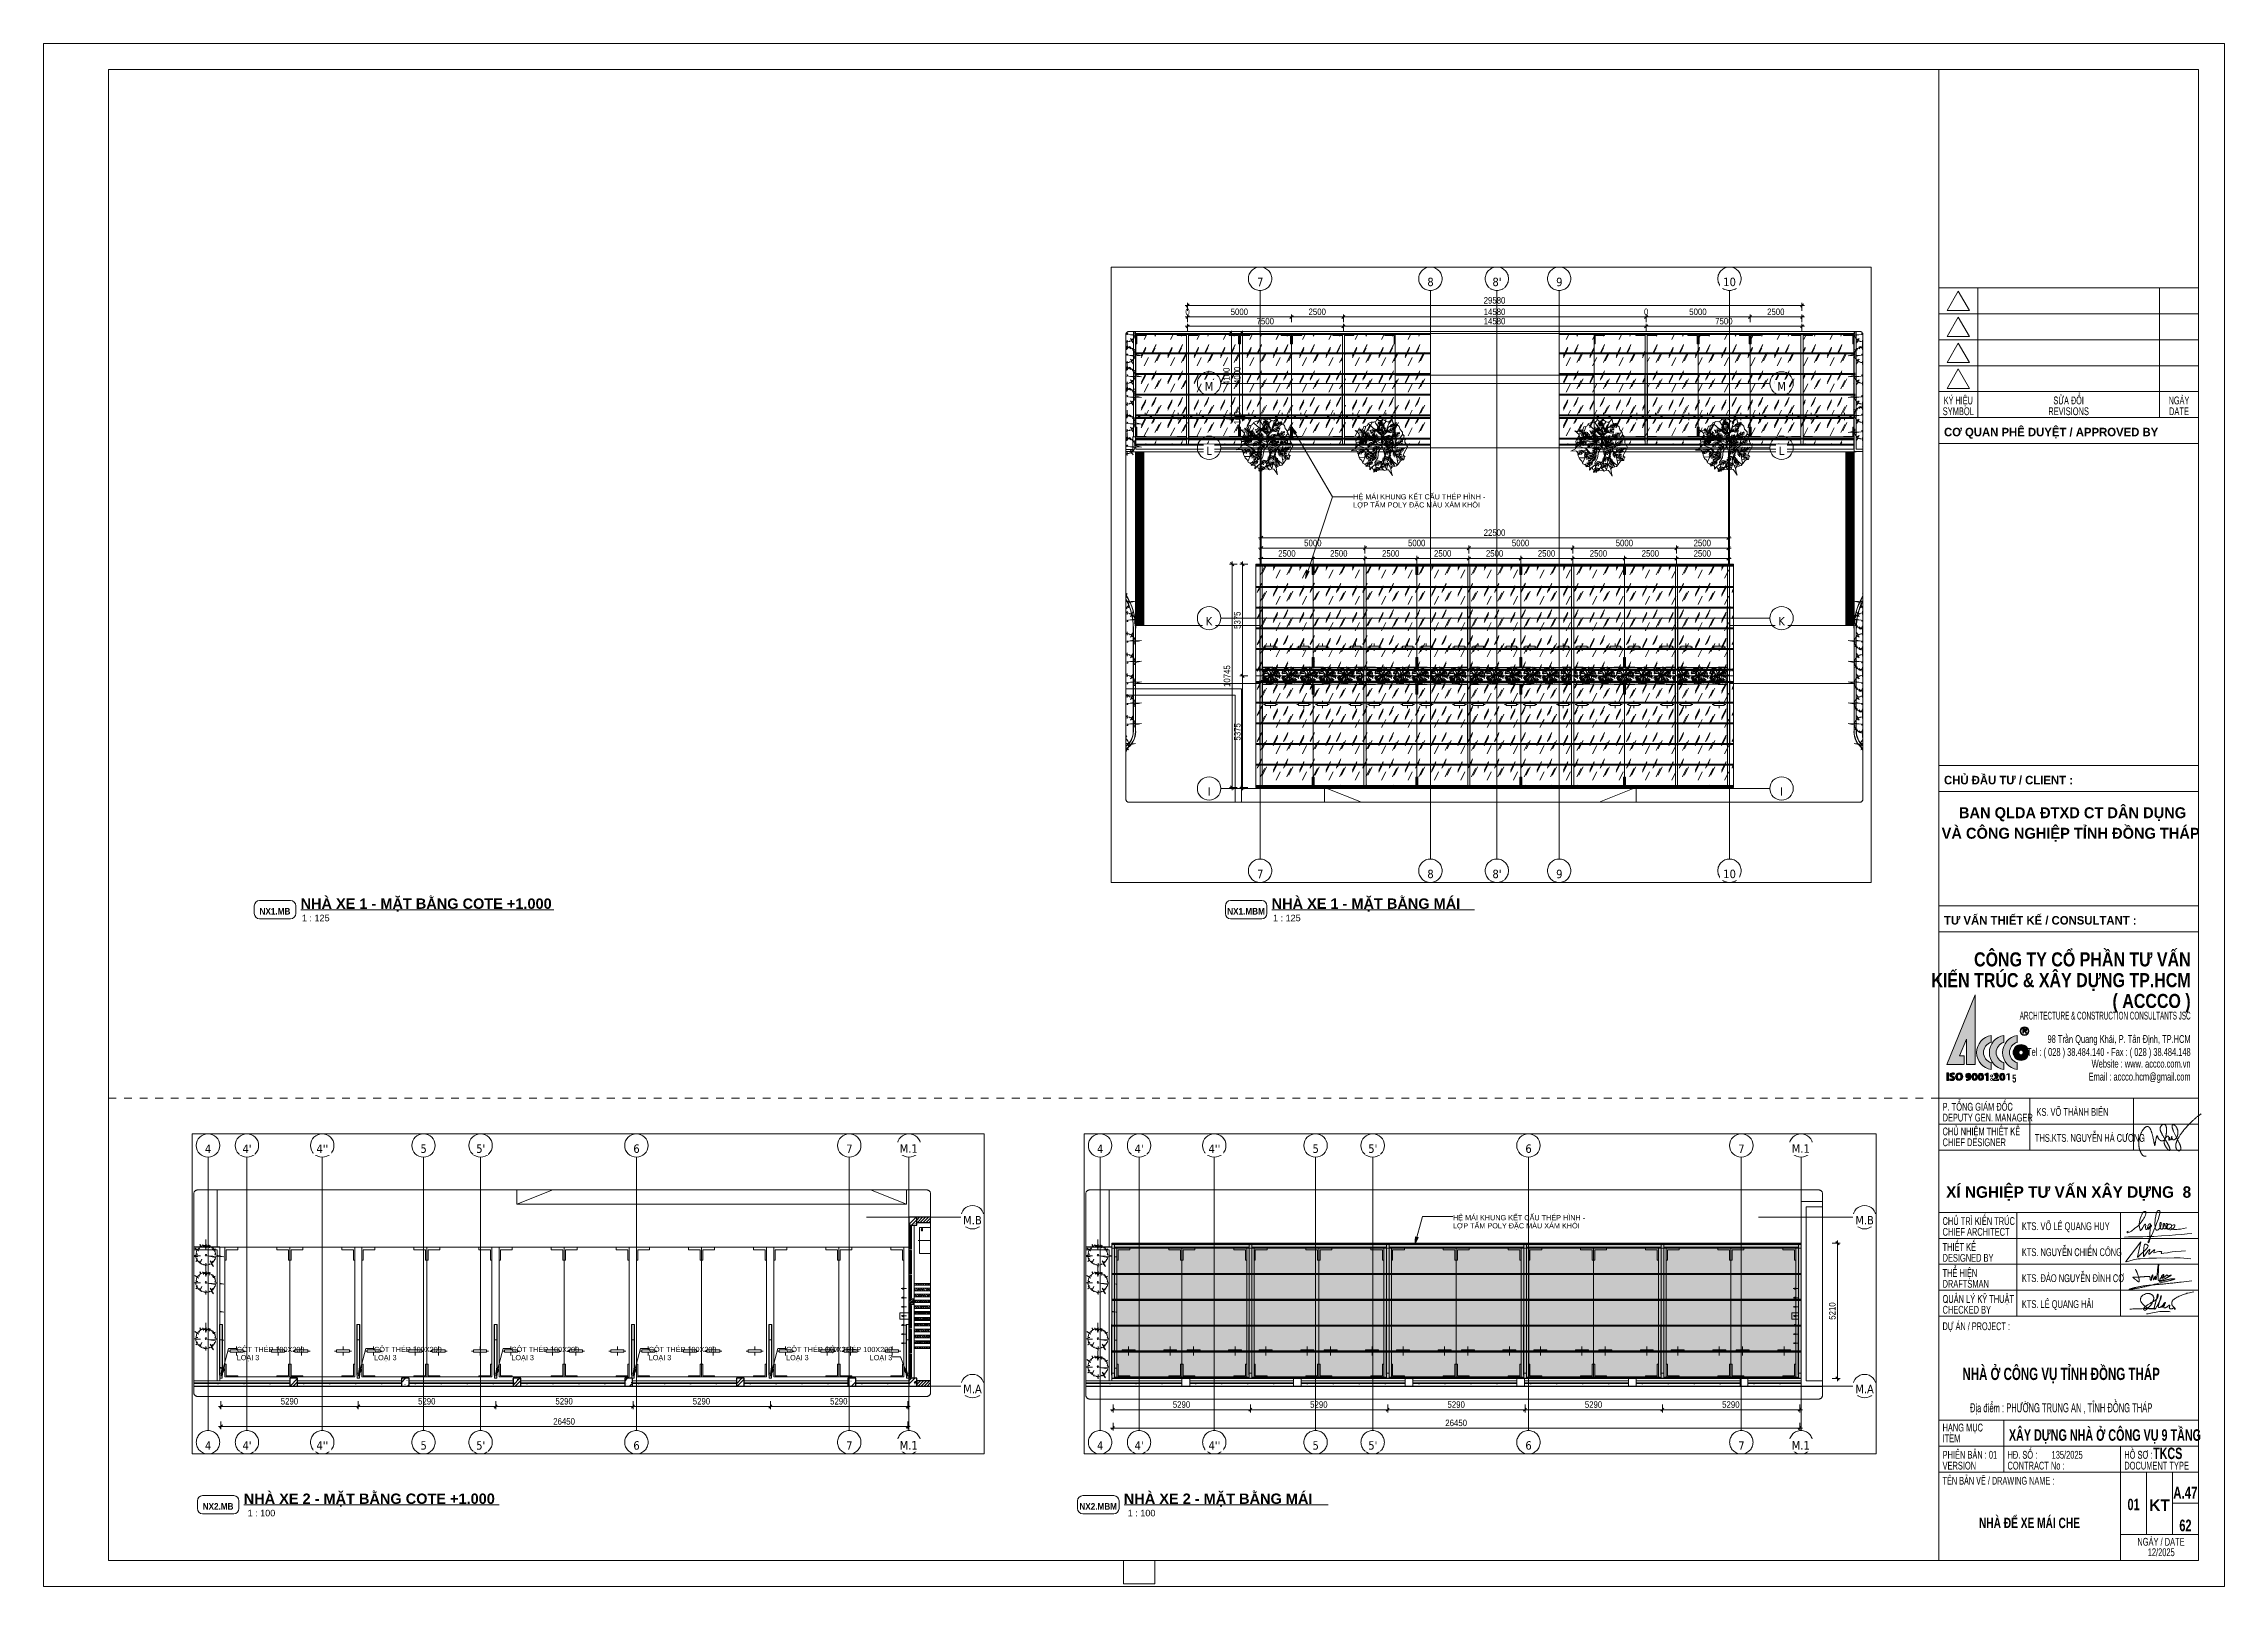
# Paper-space layout 'Layout1' of a CAD drawing. Header units: millimetres. Extents: x -416 to 424, y -1 to 593.
# The model-space entities are those that its viewports show. They can reach past a viewport. Long polylines and large blocks are cut down to what shows.
import ezdxf

# ---------------------------------------------------------------- set-up
doc = ezdxf.new("R2010")
doc.units = ezdxf.units.MM
for name, pattern in [('Dash', [6, 3, -3]), ('Dash - Tight', [4.5, 3, -1.5]), ('Double dash', [41.999998, 12, -6, 6, -6, 6, -6]), ('Grid Line', [22.225, 12.7, -3.175, 3.175, -3.175]), ('Hidden', [7.14375, 4.7625, -2.38125]), ('IMPORT-CENTER2', [28.575, 19.05, -3.175, 3.175, -3.175])]:
    doc.linetypes.add(name, pattern=pattern)
for name, color, linetype, lineweight in [('0-2', 250, 'Continuous', 5), ('A-ANNO-DIMS', 211, 'Continuous', 9), ('A-ANNO-DIMS-100', 211, 'Continuous', 9), ('A-ANNO-DIMS-125', 211, 'Continuous', 9), ('A-DETL-GENF-1', 7, 'Continuous', 9), ('A-DETL-GENF-2', 92, 'Dash - Tight', 9), ('A-DETL-GENF-3', 92, 'Hidden', 18), ('A-DETL-THIN', 151, 'Continuous', 9), ('A-FLOR', 192, 'Continuous', 9), ('A-FLOR-HRAL', 11, 'Continuous', 9), ('A-FLOR-HRAL-1', 11, 'Continuous', 18), ('A-FLOR-OVHD', 1, 'Dash', 18), ('A-GLAZ-CURT', 52, 'Continuous', 9), ('A-GLAZ-CWMG', 51, 'Continuous', 9), ('A-GLAZ-CWMG-1', 51, 'Continuous', 25), ('A-WALL', 113, 'Continuous', 9), ('A-WALL-1', 113, 'Continuous', 25), ('A-WALL-PATT-1', 111, 'Continuous', 9), ('C-PRKG', 70, 'Continuous', 9), ('C-PRKG-HDLN', 70, 'Dash', 9), ('C-PROP-LINE', 91, 'Double dash', 25), ('G-ANNO-TEXT-1', 7, 'Continuous', 9), ('G-ANNO-TTLB', 6, 'Continuous', 9), ('G-IMPT', 8, 'Continuous', 9), ('G-IMPT-1', 8, 'IMPORT-CENTER2', 9), ('L-PLNT-1', 253, 'Continuous', 9), ('M-EQPM', 50, 'Continuous', 9), ('S-COLS', 52, 'Continuous', 9), ('S-COLS-1', 52, 'Continuous', 25), ('S-COLS-HDLN', 52, 'Dash', 9), ('S-COLS-HDLN-1', 52, 'Continuous', 9), ('S-GRID-1', 1, 'Grid Line', 9), ('S-GRID-IDEN', 1, 'Continuous', 9)]:
    doc.layers.add(name, color=color, linetype=linetype, lineweight=lineweight)
doc.layers.add('A-GLAZ-CWMG-2', color=51, linetype='Continuous', lineweight=9, transparency=0.5)
doc.layers.add('G-ANNO-NPLT', color=191, linetype='Continuous', plot=False)
doc.styles.add('Arial', font='arial.ttf', dxfattribs={"height": 250})
doc.styles.add('Arial_1', font='arial.ttf', dxfattribs={"height": 200})
doc.styles.add('Arial_2', font='arial.ttf', dxfattribs={"height": 2.5})
doc.styles.add('Arial_B', font='arialbd.ttf', dxfattribs={"width": 0.7, "height": 4})
doc.styles.add('Arial_B_1', font='arialbd.ttf', dxfattribs={"width": 0.7, "height": 4.5})
doc.styles.add('Arial_B_2', font='arialbd.ttf', dxfattribs={"height": 4})
doc.styles.add('Arial_B_3', font='arialbd.ttf', dxfattribs={"width": 0.9, "height": 2.5})
doc.styles.add('Tahoma_B', font='tahomabd.ttf', dxfattribs={"height": 406.25})
doc.styles.add('Tahoma_B_1', font='tahomabd.ttf', dxfattribs={"height": 325})
doc.styles.add('UTM Avo', font='', dxfattribs={"width": 0.9, "height": 312.5})
doc.styles.add('UTM Avo_1', font='', dxfattribs={"width": 0.9, "height": 250})
doc.styles.add('VNI-Avo_B', font='', dxfattribs={"height": 851.193385})
doc.styles.add('VNI-Avo_B_1', font='', dxfattribs={"width": 0.7, "height": 851.193385})
doc.styles.add('VNI-Avo_B_2', font='', dxfattribs={"height": 627.256615})
doc.styles.add('VNI-Avo_B_3', font='', dxfattribs={"width": 0.85, "height": 1041.119611})
doc.styles.add('VNI-Avo_B_4', font='', dxfattribs={"width": 0.7, "height": 911.490203})
doc.styles.add('VNI-Avo_B_5', font='', dxfattribs={"height": 808.633715})
doc.styles.add('VNI-Avo_B_6', font='', dxfattribs={"width": 0.7, "height": 4.5})
doc.styles.add('VNI-Helve-Condense', font='', dxfattribs={"width": 0.57, "height": 575.072475})
doc.styles.add('VNI-Helve-Condense_1', font='', dxfattribs={"width": 0.7, "height": 575.072475})
doc.styles.add('VNI-Helve-Condense_2', font='', dxfattribs={"width": 0.75, "height": 575.072475})
doc.styles.add('VNI-Helve-Condense_3', font='', dxfattribs={"width": 0.7, "height": 670.917887})
doc.styles.add('VNI-Lithos_B', font='', dxfattribs={"width": 0.7, "height": 2.376})
doc.styles.get('UTM Avo').set_extended_font_data('UTM Avo')
doc.styles.get('UTM Avo_1').set_extended_font_data('UTM Avo')
doc.styles.get('VNI-Avo_B').set_extended_font_data('VNI-Avo', bold=True)
doc.styles.get('VNI-Avo_B_1').set_extended_font_data('VNI-Avo', bold=True)
doc.styles.get('VNI-Avo_B_2').set_extended_font_data('VNI-Avo', bold=True)
doc.styles.get('VNI-Avo_B_3').set_extended_font_data('VNI-Avo', bold=True)
doc.styles.get('VNI-Avo_B_4').set_extended_font_data('VNI-Avo', bold=True)
doc.styles.get('VNI-Avo_B_5').set_extended_font_data('VNI-Avo', bold=True)
doc.styles.get('VNI-Avo_B_6').set_extended_font_data('VNI-Avo', bold=True)
doc.styles.get('VNI-Helve-Condense').set_extended_font_data('VNI-Helve-Condense')
doc.styles.get('VNI-Helve-Condense_1').set_extended_font_data('VNI-Helve-Condense')
doc.styles.get('VNI-Helve-Condense_2').set_extended_font_data('VNI-Helve-Condense')
doc.styles.get('VNI-Helve-Condense_3').set_extended_font_data('VNI-Helve-Condense')
doc.styles.get('VNI-Lithos_B').set_extended_font_data('VNI-Lithos', bold=True)
doc.dimstyles.new('1_Dim_chi_tiet_2_5', dxfattribs={"dimscale": 304.8, "dimtxt": 312.281546, "dimasz": 0.492126, "dimexe": 0.410105, "dimexo": 0.0625, "dimgap": 0.04101, "dimtad": 1, "dimdec": 0, "dimrnd": 5, "dimzin": 0, "dimdsep": 46, "dimtxsty": 'UTM Avo', "dimblk1": 'OBLIQUE', "dimblk2": 'OBLIQUE', "dimsah": 1, "dimcen": 0.09, "dimdle": 0.410105, "dimazin": 0, "dimtfac": 1, "dimtdec": 4, "dimtix": 1, "dimtmove": 0, "dimatfit": 3, "dimfxl": 0.82021, "dimfxlon": 1, "dimtvp": 1, "dimtolj": 1, "dimtzin": 0, "dimarcsym": 2})
doc.dimstyles.new('1_Dim_chi_tiet_2_5_1', dxfattribs={"dimscale": 304.8, "dimtxt": 249.825237, "dimasz": 0.393701, "dimexe": 0.328084, "dimexo": 0.0625, "dimgap": 0.032808, "dimtad": 1, "dimdec": 0, "dimrnd": 5, "dimzin": 0, "dimdsep": 46, "dimtxsty": 'UTM Avo_1', "dimblk1": 'OBLIQUE', "dimblk2": 'OBLIQUE', "dimsah": 1, "dimcen": 0.09, "dimdle": 0.328084, "dimazin": 0, "dimtfac": 1, "dimtdec": 4, "dimtix": 1, "dimtmove": 0, "dimatfit": 3, "dimfxl": 0.656168, "dimfxlon": 1, "dimtvp": 1, "dimtolj": 1, "dimtzin": 0, "dimarcsym": 2})
pattern_1 = [(50, (57789.3, 0), (728.7365, -63.756), [76.2, -838.2]), (355, (57789.3, 0), (-140.972, 764.2276), [60.96, -670.56]), (100.451, (57850, -5.3), (587.77, 700.467), [64.76, -712.36]), (46.184, (57789.3, 203.2), (1084.316, -168.171), [114.3, -1257.3]), (96.636, (57879.6, 189.2), (949.61, 989.71), [97.14, -1068.54]), (351.184, (57789.3, 203.2), (949.62, 989.701), [91.44, -1005.84]), (21, (57890.9, 152.4), (606.458, -409.0606), [76.2, -838.2]), (326, (57890.9, 152.4), (247.208, 736.753), [60.96, -670.56]), (71.451, (57941.4, 118.3), (853.668, 327.6855), [64.76, -712.36]), (37.5, (57789.3, 0), (12.3547, 338.2201), [6.706, -655.726, 6.706, -674.014, -673.1]), (37.5, (57789.3, 0), (12.3547, 338.2201), [-1343.152, 6.706, -666.394]), (7.5, (57789.3, 0), (267.2789, 400.7221), [6.706, -381.406, 6.706, -640.486, -256.54]), (7.5, (57789.3, 0), (267.2789, 400.7221), [-1035.304, 6.706, -249.834]), (327.5, (57562.72, 0), (542.3633, -22.9153), [6.706, -247.294, 6.706, -785.774, -1051.56]), (327.5, (57562.72, 0), (542.3633, -22.9153), [-1046.48, 6.706, -1044.854]), (317.5, (57461.1, 0), (592.517, 101.707), [6.706, -323.494, 6.706, -519.582, -746.76]), (317.5, (57461.1, 0), (592.517, 101.707), [-856.488, 6.706, -740.054]), (45, (57789.3, 0), (-251.4472, 251.4472), []), (45, (57789.3, 381), (-251.4472, 251.4472), [])]
pattern_2 = [(45, (57789.29, 0), (-56.56854, 56.56854), [])]
pattern_3 = [(45, (6430.562, -24364.136), (-22.097087, 22.097087), []), (135, (6430.562, -24364.136), (-66.29126, 22.097087), [78.125, -46.875])]
pattern_4 = [(45, (0, 0), (-44.19417, 44.19417), []), (135, (0, 0), (-132.58252, 44.19417), [156.25, -93.75])]
pattern_5 = [(63.321, (1491.9, 1001.66), (-0.0046, 1263.6984), [441.959, -2386.58]), (63.321, (221.9, 1001.66), (-0.0046, 1263.6984), [441.959, -2386.58]), (63.321, (2099.84, 1245.8), (-0.0046, 1263.6984), [441.959, -2386.58]), (63.321, (829.84, 1245.8), (-0.0046, 1263.6984), [441.959, -2386.58]), (63.321, (2007.8, 1159.6), (-0.0046, 1263.6984), [441.959, -2386.58]), (63.321, (737.8, 1159.6), (-0.0046, 1263.6984), [441.959, -2386.58]), (63.321, (1914, 1653.2), (-0.0046, 1263.6984), [214.813, -2613.726]), (63.321, (644, 1653.2), (-0.0046, 1263.6984), [214.813, -2613.726]), (63.321, (1852.7, 1576.8), (-0.0046, 1263.6984), [441.959, -2386.58]), (63.321, (582.7, 1576.8), (-0.0046, 1263.6984), [441.959, -2386.58]), (63.321, (1863.5, 1631.64), (-0.0046, 1263.6984), [441.959, -2386.58]), (63.321, (593.5, 1631.64), (-0.0046, 1263.6984), [441.959, -2386.58]), (63.321, (1351.1, 1391.06), (-0.0046, 1263.6984), [441.959, -2386.58]), (63.321, (81.1, 1391.06), (-0.0046, 1263.6984), [441.959, -2386.58]), (63.321, (1361.95, 1455.7), (-0.0046, 1263.6984), [441.959, -2386.58]), (63.321, (91.95, 1455.7), (-0.0046, 1263.6984), [441.959, -2386.58]), (63.321, (1364.87, 1502.3), (-0.0046, 1263.6984), [441.959, -2386.58]), (63.321, (94.87, 1502.3), (-0.0046, 1263.6984), [441.959, -2386.58])]
pattern_6 = [(63.321, (1491.9, 475.3), (-0.0046, 1263.6984), [441.959, -2386.58]), (63.321, (221.9, 475.3), (-0.0046, 1263.6984), [441.959, -2386.58]), (63.321, (2099.84, 719.4), (-0.0046, 1263.6984), [441.959, -2386.58]), (63.321, (829.84, 719.4), (-0.0046, 1263.6984), [441.959, -2386.58]), (63.321, (2007.8, 633.24), (-0.0046, 1263.6984), [441.959, -2386.58]), (63.321, (737.8, 633.24), (-0.0046, 1263.6984), [441.959, -2386.58]), (63.321, (1914, 1126.8), (-0.0046, 1263.6984), [214.813, -2613.726]), (63.321, (644, 1126.8), (-0.0046, 1263.6984), [214.813, -2613.726]), (63.321, (1852.7, 1050.4), (-0.0046, 1263.6984), [441.959, -2386.58]), (63.321, (582.7, 1050.4), (-0.0046, 1263.6984), [441.959, -2386.58]), (63.321, (1863.5, 1105.26), (-0.0046, 1263.6984), [441.959, -2386.58]), (63.321, (593.5, 1105.26), (-0.0046, 1263.6984), [441.959, -2386.58]), (63.321, (1351.1, 864.7), (-0.0046, 1263.6984), [441.959, -2386.58]), (63.321, (81.1, 864.7), (-0.0046, 1263.6984), [441.959, -2386.58]), (63.321, (1361.95, 929.3), (-0.0046, 1263.6984), [441.959, -2386.58]), (63.321, (91.95, 929.3), (-0.0046, 1263.6984), [441.959, -2386.58]), (63.321, (1364.87, 975.9), (-0.0046, 1263.6984), [441.959, -2386.58]), (63.321, (94.87, 975.9), (-0.0046, 1263.6984), [441.959, -2386.58])]
pattern_7 = [(63.321, (1491.9, 865.05), (-0.0046, 1263.6984), [441.959, -2386.58]), (63.321, (221.9, 865.05), (-0.0046, 1263.6984), [441.959, -2386.58]), (63.321, (2099.84, 1109.2), (-0.0046, 1263.6984), [441.959, -2386.58]), (63.321, (829.84, 1109.2), (-0.0046, 1263.6984), [441.959, -2386.58]), (63.321, (2007.8, 1023), (-0.0046, 1263.6984), [441.959, -2386.58]), (63.321, (737.8, 1023), (-0.0046, 1263.6984), [441.959, -2386.58]), (63.321, (1914, 1516.6), (-0.0046, 1263.6984), [214.813, -2613.726]), (63.321, (644, 1516.6), (-0.0046, 1263.6984), [214.813, -2613.726]), (63.321, (1852.7, 1440.2), (-0.0046, 1263.6984), [441.959, -2386.58]), (63.321, (582.7, 1440.2), (-0.0046, 1263.6984), [441.959, -2386.58]), (63.321, (1863.5, 1495.04), (-0.0046, 1263.6984), [441.959, -2386.58]), (63.321, (593.5, 1495.04), (-0.0046, 1263.6984), [441.959, -2386.58]), (63.321, (1351.1, 1254.45), (-0.0046, 1263.6984), [441.959, -2386.58]), (63.321, (81.1, 1254.45), (-0.0046, 1263.6984), [441.959, -2386.58]), (63.321, (1361.95, 1319.1), (-0.0046, 1263.6984), [441.959, -2386.58]), (63.321, (91.95, 1319.1), (-0.0046, 1263.6984), [441.959, -2386.58]), (63.321, (1364.87, 1365.7), (-0.0046, 1263.6984), [441.959, -2386.58]), (63.321, (94.87, 1365.7), (-0.0046, 1263.6984), [441.959, -2386.58])]
pattern_8 = [(63.321, (1491.9, 585.66), (-0.0046, 1263.6984), [441.959, -2386.58]), (63.321, (221.9, 585.66), (-0.0046, 1263.6984), [441.959, -2386.58]), (63.321, (2099.84, 829.8), (-0.0046, 1263.6984), [441.959, -2386.58]), (63.321, (829.84, 829.8), (-0.0046, 1263.6984), [441.959, -2386.58]), (63.321, (2007.8, 743.6), (-0.0046, 1263.6984), [441.959, -2386.58]), (63.321, (737.8, 743.6), (-0.0046, 1263.6984), [441.959, -2386.58]), (63.321, (1914, 1237.2), (-0.0046, 1263.6984), [214.813, -2613.726]), (63.321, (644, 1237.2), (-0.0046, 1263.6984), [214.813, -2613.726]), (63.321, (1852.7, 1160.8), (-0.0046, 1263.6984), [441.959, -2386.58]), (63.321, (582.7, 1160.8), (-0.0046, 1263.6984), [441.959, -2386.58]), (63.321, (1863.5, 1215.64), (-0.0046, 1263.6984), [441.959, -2386.58]), (63.321, (593.5, 1215.64), (-0.0046, 1263.6984), [441.959, -2386.58]), (63.321, (1351.1, 975.05), (-0.0046, 1263.6984), [441.959, -2386.58]), (63.321, (81.1, 975.05), (-0.0046, 1263.6984), [441.959, -2386.58]), (63.321, (1361.95, 1039.7), (-0.0046, 1263.6984), [441.959, -2386.58]), (63.321, (91.95, 1039.7), (-0.0046, 1263.6984), [441.959, -2386.58]), (63.321, (1364.87, 1086.3), (-0.0046, 1263.6984), [441.959, -2386.58]), (63.321, (94.87, 1086.3), (-0.0046, 1263.6984), [441.959, -2386.58])]
pattern_9 = [(180, (609.6, 0), (-2e-15, -13), []), (270, (609.6, 0), (76, 5e-15), [])]
pattern_10 = [(63.321, (1193.5, -68.13), (-0.004, 1010.9596), [353.567, -1909.264]), (63.321, (177.5, -68.13), (-0.004, 1010.9596), [353.567, -1909.264]), (63.321, (1679.87, 127.2), (-0.004, 1010.9596), [353.567, -1909.264]), (63.321, (663.87, 127.2), (-0.004, 1010.9596), [353.567, -1909.264]), (63.321, (1606.26, 58.24), (-0.004, 1010.9596), [353.567, -1909.264]), (63.321, (590.26, 58.24), (-0.004, 1010.9596), [353.567, -1909.264]), (63.321, (1531.2, 453.1), (-0.004, 1010.9596), [171.85, -2090.981]), (63.321, (515.2, 453.1), (-0.004, 1010.9596), [171.85, -2090.981]), (63.321, (1482.15, 392), (-0.004, 1010.9596), [353.567, -1909.264]), (63.321, (466.15, 392), (-0.004, 1010.9596), [353.567, -1909.264]), (63.321, (1490.8, 435.86), (-0.004, 1010.9596), [353.567, -1909.264]), (63.321, (474.8, 435.86), (-0.004, 1010.9596), [353.567, -1909.264]), (63.321, (1080.9, 243.4), (-0.004, 1010.9596), [353.567, -1909.264]), (63.321, (64.9, 243.4), (-0.004, 1010.9596), [353.567, -1909.264]), (63.321, (1089.56, 295.1), (-0.004, 1010.9596), [353.567, -1909.264]), (63.321, (73.56, 295.1), (-0.004, 1010.9596), [353.567, -1909.264]), (63.321, (1091.9, 332.38), (-0.004, 1010.9596), [353.567, -1909.264]), (63.321, (75.9, 332.38), (-0.004, 1010.9596), [353.567, -1909.264])]

psp = doc.layouts.get("Layout1")

# ---------------------------------------------------------------- texts
at = {"layer": 'G-ANNO-TTLB', "line_spacing_factor": 0.936439}
for s, insert, char_height, width, attachment_point, style in [('\\pt12.7,25.4,38.1,50.8,63.5,76.2,88.9,101.6,114.3,127,139.7,152.4,165.1,177.8,190.5,203.2,215.9,228.6,241.3,254,266.7,279.4,292.1,304.8,317.5,330.2,342.9,355.6,368.3,381,393.7,406.4;NHÀ XE 1 - MẶT BẰNG COTE +1.000', (-317.02, 261.35), 4, 97.1, 4, 'Arial_B_2'), ('\\pt12.7,25.4,38.1,50.8,63.5,76.2,88.9,101.6,114.3,127,139.7,152.4,165.1,177.8,190.5,203.2,215.9,228.6,241.3,254,266.7,279.4,292.1,304.8,317.5,330.2,342.9,355.6,368.3,381,393.7,406.4;NHÀ XE 1 - MẶT BẰNG MÁI', (57.02, 261.35), 4, 72.89, 4, 'Arial_B_2'), ('\\pt11.43,22.86,34.29,45.72,57.15,68.58,80.01,91.44,102.87,114.3,125.73,137.16,148.59,160.02,171.45,182.88,194.31,205.74,217.17,228.6,240.03,251.46,262.89,274.32,285.75,297.18,308.61,320.04,331.47,342.9,354.33,365.76;NX1.MB', (-326.89, 258.92), 2.5, 11.97, 5, 'Arial_B_3'), ('\\pt12.7,25.4,38.1,50.8,63.5,76.2,88.9,101.6,114.3,127,139.7,152.4,165.1,177.8,190.5,203.2,215.9,228.6,241.3,254,266.7,279.4,292.1,304.8,317.5,330.2,342.9,355.6,368.3,381,393.7,406.4;1 : 125', (-316.51, 256.33), 2.5, 10.72, 4, 'Arial_2'), ('\\pt11.43,22.86,34.29,45.72,57.15,68.58,80.01,91.44,102.87,114.3,125.73,137.16,148.59,160.02,171.45,182.88,194.31,205.74,217.17,228.6,240.03,251.46,262.89,274.32,285.75,297.18,308.61,320.04,331.47,342.9,354.33,365.76;NX1.MBM', (47.15, 258.92), 2.5, 14.643, 5, 'Arial_B_3'), ('\\pt12.7,25.4,38.1,50.8,63.5,76.2,88.9,101.6,114.3,127,139.7,152.4,165.1,177.8,190.5,203.2,215.9,228.6,241.3,254,266.7,279.4,292.1,304.8,317.5,330.2,342.9,355.6,368.3,381,393.7,406.4;1 : 125', (57.53, 256.33), 2.5, 10.72, 4, 'Arial_2'), ('\\pt12.7,25.4,38.1,50.8,63.5,76.2,88.9,101.6,114.3,127,139.7,152.4,165.1,177.8,190.5,203.2,215.9,228.6,241.3,254,266.7,279.4,292.1,304.8,317.5,330.2,342.9,355.6,368.3,381,393.7,406.4;NHÀ XE 2 - MẶT BẰNG COTE +1.000', (-338.92, 32.23), 4, 97.1, 4, 'Arial_B_2'), ('\\pt12.7,25.4,38.1,50.8,63.5,76.2,88.9,101.6,114.3,127,139.7,152.4,165.1,177.8,190.5,203.2,215.9,228.6,241.3,254,266.7,279.4,292.1,304.8,317.5,330.2,342.9,355.6,368.3,381,393.7,406.4;NHÀ XE 2 - MẶT BẰNG MÁI', (0.09, 32.23), 4, 72.89, 4, 'Arial_B_2'), ('\\pt0.35001,0.70002,1.04999,1.4,1.75001,2.10002,2.44998,2.79999,3.15,3.50001,3.85002,4.19999,4.55,4.90001,5.25002,5.59998,5.94999,6.3,6.65001,7.00002,7.34999,7.7,8.05001,8.40002,8.74998,9.09999,9.45,9.80001,10.15002,10.49999,10.85,11.20001;A.47', (408.96, 35.08), 4.5, 9.31, 5, 'Arial_B_1'), ('\\pt11.43,22.86,34.29,45.72,57.15,68.58,80.01,91.44,102.87,114.3,125.73,137.16,148.59,160.02,171.45,182.88,194.31,205.74,217.17,228.6,240.03,251.46,262.89,274.32,285.75,297.18,308.61,320.04,331.47,342.9,354.33,365.76;NX2.MB', (-348.8, 29.8), 2.5, 11.97, 5, 'Arial_B_3'), ('\\pt12.7,25.4,38.1,50.8,63.5,76.2,88.9,101.6,114.3,127,139.7,152.4,165.1,177.8,190.5,203.2,215.9,228.6,241.3,254,266.7,279.4,292.1,304.8,317.5,330.2,342.9,355.6,368.3,381,393.7,406.4; 1 : 100', (-338.41, 27.21), 2.5, 11.71, 4, 'Arial_2'), ('\\pt11.43,22.86,34.29,45.72,57.15,68.58,80.01,91.44,102.87,114.3,125.73,137.16,148.59,160.02,171.45,182.88,194.31,205.74,217.17,228.6,240.03,251.46,262.89,274.32,285.75,297.18,308.61,320.04,331.47,342.9,354.33,365.76;NX2.MBM', (-9.78, 29.8), 2.5, 14.643, 5, 'Arial_B_3'), ('\\pt12.7,25.4,38.1,50.8,63.5,76.2,88.9,101.6,114.3,127,139.7,152.4,165.1,177.8,190.5,203.2,215.9,228.6,241.3,254,266.7,279.4,292.1,304.8,317.5,330.2,342.9,355.6,368.3,381,393.7,406.4; 1 : 100', (0.6, 27.21), 2.5, 11.71, 4, 'Arial_2'), ('\\pt0.35,0.7,1.05,1.4,1.75,2.1,2.45,2.8,3.15,3.5,3.85,4.2,4.55,4.9,5.25,5.6,5.95,6.3,6.65,7,7.35,7.7,8.05,8.4,8.75,9.1,9.45,9.8,10.15,10.5,10.85,11.2;NHÀ ĐỂ XE MÁI CHE', (348.92, 23.41), 4, 39.221, 5, 'Arial_B')]:
    psp.add_mtext(s, dxfattribs=dict(at, insert=insert, char_height=char_height, width=width, attachment_point=attachment_point, style=style))

msp = doc.modelspace()

# ---------------------------------------------------------------- texts
at = {"layer": 'G-ANNO-TEXT-1', "line_spacing_factor": 0.936439}
for s, insert, char_height, width, attachment_point, style in [('\\pt1587.5,3175,4762.5,6350,7937.5,9525,11112.5,12700,14287.5,15875,17462.5,19050,20637.5,22225,23812.5,25400,26987.5,28575,30162.5,31750,33337.5,34925,36512.5,38100,39687.5,41275,42862.5,44450,46037.5,47625,49212.5,50800;HỆ MÁI KHUNG KẾT CẤU THÉP HÌNH - LỢP TẤM POLY ĐẶC MÀU XÁM KHÓI', (147443.8, 67703.4), 250, 7136.25, 1, 'Arial'), ('\\pt1270,2540,3810,5080,6350,7620,8890,10160,11430,12700,13970,15240,16510,17780,19050,20320,21590,22860,24130,25400,26670,27940,29210,30480,31750,33020,34290,35560,36830,38100,39370,40640;HỆ MÁI KHUNG KẾT CẤU THÉP HÌNH - LỢP TẤM POLY ĐẶC MÀU XÁM KHÓI', (189642.9, 14193.4), 200, 5669, 4, 'Arial_1'), ('\\pt1270,2540,3810,5080,6350,7620,8890,10160,11430,12700,13970,15240,16510,17780,19050,20320,21590,22860,24130,25400,26670,27940,29210,30480,31750,33020,34290,35560,36830,38100,39370,40640;CỘT THÉP 100X200\\PLOẠI 3', (103347.6, 9118.2), 200, 2758, 4, 'Arial_1'), ('\\pt1270,2540,3810,5080,6350,7620,8890,10160,11430,12700,13970,15240,16510,17780,19050,20320,21590,22860,24130,25400,26670,27940,29210,30480,31750,33020,34290,35560,36830,38100,39370,40640;CỘT THÉP 100X200\\PLOẠI 3', (108637.6, 9118.2), 200, 2758, 4, 'Arial_1'), ('\\pt1270,2540,3810,5080,6350,7620,8890,10160,11430,12700,13970,15240,16510,17780,19050,20320,21590,22860,24130,25400,26670,27940,29210,30480,31750,33020,34290,35560,36830,38100,39370,40640;CỘT THÉP 100X200\\PLOẠI 3', (113927.6, 9118.2), 200, 2758, 4, 'Arial_1'), ('\\pt1270,2540,3810,5080,6350,7620,8890,10160,11430,12700,13970,15240,16510,17780,19050,20320,21590,22860,24130,25400,26670,27940,29210,30480,31750,33020,34290,35560,36830,38100,39370,40640;CỘT THÉP 100X200\\PLOẠI 3', (119217.6, 9118.2), 200, 2758, 4, 'Arial_1'), ('\\pt1270,2540,3810,5080,6350,7620,8890,10160,11430,12700,13970,15240,16510,17780,19050,20320,21590,22860,24130,25400,26670,27940,29210,30480,31750,33020,34290,35560,36830,38100,39370,40640;CỘT THÉP 100X200\\PLOẠI 3', (124507.6, 9118.2), 200, 2758, 4, 'Arial_1'), ('\\pt1270,2540,3810,5080,6350,7620,8890,10160,11430,12700,13970,15240,16510,17780,19050,20320,21590,22860,24130,25400,26670,27940,29210,30480,31750,33020,34290,35560,36830,38100,39370,40640;CỘT THÉP 100X200\\PLOẠI 3', (128597.9, 9118.2), 200, 2758, 6, 'Arial_1')]:
    msp.add_mtext(s, dxfattribs=dict(at, insert=insert, char_height=char_height, width=width, attachment_point=attachment_point, style=style))

# ---------------------------------------------------------------- blocks, each defined once
blk = doc.blocks.new('NCV_TKCS_KHUNG TEN A1-251222 - NCV_TKCS_KHUNG TEN ACCCO-251222_dwg_LOGO ACCCO-2018i-3700845-NHÀ ĐỂ XE MÁI CHE')
at = {"layer": 'G-IMPT', "lineweight": 18}
for points in [[(8.63, 25.98), (8.63, 4.83), (5.99, 4.83), (5.99, 12.53), (3.86, 7.48), (5.31, 7.48), (5.31, 4.83), (0, 4.83)], [(0, 2.26), (0.51, 2.26), (0.51, 0), (0, 0)]]:
    blk.add_hatch(color=256, dxfattribs=at).paths.add_polyline_path(points)
h = blk.add_hatch(color=256, dxfattribs=at)
edge = h.paths.add_edge_path()
edge.add_spline(control_points=[(13.5, 13.67), (13.08, 13.6), (12.29, 13.37), (11.22, 12.76), (10.33, 11.93), (9.64, 10.92), (9.2, 9.76), (9.04, 8.47), (9.2, 7.19), (9.64, 6.03), (10.33, 5.02), (11.22, 4.19), (12.29, 3.58), (13.08, 3.35), (13.5, 3.28)], knot_values=[0, 0, 0, 0, 0.083333, 0.166667, 0.25, 0.333333, 0.416667, 0.5, 0.583333, 0.666667, 0.75, 0.833333, 0.916667, 1, 1, 1, 1], degree=3, periodic=0)
edge.add_line((13.5, 11.55), (13.5, 11.56))
edge.add_line((13.5, 11.56), (13.5, 11.59))
edge.add_line((13.5, 11.59), (13.5, 11.64))
edge.add_line((13.5, 11.64), (13.5, 11.71))
edge.add_line((13.5, 11.71), (13.5, 11.79))
edge.add_line((13.5, 11.79), (13.5, 11.88))
edge.add_line((13.5, 11.88), (13.5, 11.99))
edge.add_line((13.5, 11.99), (13.5, 12.1))
edge.add_line((13.5, 12.1), (13.5, 12.22))
edge.add_line((13.5, 12.22), (13.5, 12.35))
edge.add_line((13.5, 12.35), (13.5, 12.48))
edge.add_line((13.5, 12.48), (13.5, 12.61))
edge.add_line((13.5, 12.61), (13.5, 12.74))
edge.add_line((13.5, 12.74), (13.5, 12.87))
edge.add_line((13.5, 12.87), (13.5, 13))
edge.add_line((13.5, 13), (13.5, 13.12))
edge.add_line((13.5, 13.12), (13.5, 13.24))
edge.add_line((13.5, 13.24), (13.5, 13.34))
edge.add_line((13.5, 13.34), (13.5, 13.43))
edge.add_line((13.5, 13.43), (13.5, 13.51))
edge.add_line((13.5, 13.51), (13.5, 13.58))
edge.add_line((13.5, 13.58), (13.5, 13.63))
edge.add_line((13.5, 13.63), (13.5, 13.66))
edge.add_line((13.5, 13.66), (13.5, 13.67))
edge = h.paths.add_edge_path()
edge.add_spline(control_points=[(11.17, 8.47), (11.17, 8.72), (11.22, 9.19), (11.53, 10.07), (12.1, 10.8), (12.85, 11.32), (13.28, 11.49), (13.5, 11.55)], knot_values=[0, 0, 0, 0, 0.166667, 0.333333, 0.666667, 0.833333, 1, 1, 1, 1], degree=3, periodic=0)
edge.add_spline(control_points=[(13.5, 5.4), (13.28, 5.46), (12.85, 5.63), (12.1, 6.15), (11.53, 6.88), (11.22, 7.75), (11.17, 8.23), (11.17, 8.47)], knot_values=[0, 0, 0, 0, 0.166667, 0.333333, 0.666667, 0.833333, 1, 1, 1, 1], degree=3, periodic=0)
edge = h.paths.add_edge_path()
edge.add_line((13.5, 3.28), (13.5, 3.29))
edge.add_line((13.5, 3.29), (13.5, 3.32))
edge.add_line((13.5, 3.32), (13.5, 3.37))
edge.add_line((13.5, 3.37), (13.5, 3.43))
edge.add_line((13.5, 3.43), (13.5, 3.51))
edge.add_line((13.5, 3.51), (13.5, 3.61))
edge.add_line((13.5, 3.61), (13.5, 3.71))
edge.add_line((13.5, 3.71), (13.5, 3.83))
edge.add_line((13.5, 3.83), (13.5, 3.95))
edge.add_line((13.5, 3.95), (13.5, 4.07))
edge.add_line((13.5, 4.07), (13.5, 4.2))
edge.add_line((13.5, 4.2), (13.5, 4.34))
edge.add_line((13.5, 4.34), (13.5, 4.47))
edge.add_line((13.5, 4.47), (13.5, 4.6))
edge.add_line((13.5, 4.6), (13.5, 4.73))
edge.add_line((13.5, 4.73), (13.5, 4.85))
edge.add_line((13.5, 4.85), (13.5, 4.96))
edge.add_line((13.5, 4.96), (13.5, 5.07))
edge.add_line((13.5, 5.07), (13.5, 5.16))
edge.add_line((13.5, 5.16), (13.5, 5.24))
edge.add_line((13.5, 5.24), (13.5, 5.31))
edge.add_line((13.5, 5.31), (13.5, 5.36))
edge.add_line((13.5, 5.36), (13.5, 5.39))
edge.add_line((13.5, 5.39), (13.5, 5.4))
h = blk.add_hatch(color=256, dxfattribs=at)
edge = h.paths.add_edge_path()
edge.add_spline(control_points=[(17.35, 13.67), (16.93, 13.6), (16.14, 13.37), (15.07, 12.76), (14.18, 11.93), (13.49, 10.92), (13.05, 9.76), (12.89, 8.47), (13.05, 7.19), (13.49, 6.03), (14.18, 5.02), (15.07, 4.19), (16.14, 3.58), (16.93, 3.35), (17.35, 3.28)], knot_values=[0, 0, 0, 0, 0.083333, 0.166667, 0.25, 0.333333, 0.416667, 0.5, 0.583333, 0.666667, 0.75, 0.833333, 0.916667, 1, 1, 1, 1], degree=3, periodic=0)
edge.add_line((17.35, 11.55), (17.35, 11.56))
edge.add_line((17.35, 11.56), (17.35, 11.59))
edge.add_line((17.35, 11.59), (17.35, 11.64))
edge.add_line((17.35, 11.64), (17.35, 11.71))
edge.add_line((17.35, 11.71), (17.35, 11.79))
edge.add_line((17.35, 11.79), (17.35, 11.88))
edge.add_line((17.35, 11.88), (17.35, 11.99))
edge.add_line((17.35, 11.99), (17.35, 12.1))
edge.add_line((17.35, 12.1), (17.35, 12.22))
edge.add_line((17.35, 12.22), (17.35, 12.35))
edge.add_line((17.35, 12.35), (17.35, 12.48))
edge.add_line((17.35, 12.48), (17.35, 12.61))
edge.add_line((17.35, 12.61), (17.35, 12.74))
edge.add_line((17.35, 12.74), (17.35, 12.87))
edge.add_line((17.35, 12.87), (17.35, 13))
edge.add_line((17.35, 13), (17.35, 13.12))
edge.add_line((17.35, 13.12), (17.35, 13.24))
edge.add_line((17.35, 13.24), (17.35, 13.34))
edge.add_line((17.35, 13.34), (17.35, 13.43))
edge.add_line((17.35, 13.43), (17.35, 13.51))
edge.add_line((17.35, 13.51), (17.35, 13.58))
edge.add_line((17.35, 13.58), (17.35, 13.63))
edge.add_line((17.35, 13.63), (17.35, 13.66))
edge.add_line((17.35, 13.66), (17.35, 13.67))
edge = h.paths.add_edge_path()
edge.add_spline(control_points=[(15.02, 8.47), (15.02, 8.72), (15.07, 9.19), (15.38, 10.07), (15.95, 10.8), (16.7, 11.32), (17.13, 11.49), (17.35, 11.55)], knot_values=[0, 0, 0, 0, 0.166667, 0.333333, 0.666667, 0.833333, 1, 1, 1, 1], degree=3, periodic=0)
edge.add_spline(control_points=[(17.35, 5.4), (17.13, 5.46), (16.7, 5.63), (15.95, 6.15), (15.38, 6.88), (15.07, 7.75), (15.02, 8.23), (15.02, 8.47)], knot_values=[0, 0, 0, 0, 0.166667, 0.333333, 0.666667, 0.833333, 1, 1, 1, 1], degree=3, periodic=0)
edge = h.paths.add_edge_path()
edge.add_line((17.35, 3.28), (17.35, 3.29))
edge.add_line((17.35, 3.29), (17.35, 3.32))
edge.add_line((17.35, 3.32), (17.35, 3.37))
edge.add_line((17.35, 3.37), (17.35, 3.43))
edge.add_line((17.35, 3.43), (17.35, 3.51))
edge.add_line((17.35, 3.51), (17.35, 3.61))
edge.add_line((17.35, 3.61), (17.35, 3.71))
edge.add_line((17.35, 3.71), (17.35, 3.83))
edge.add_line((17.35, 3.83), (17.35, 3.95))
edge.add_line((17.35, 3.95), (17.35, 4.07))
edge.add_line((17.35, 4.07), (17.35, 4.2))
edge.add_line((17.35, 4.2), (17.35, 4.34))
edge.add_line((17.35, 4.34), (17.35, 4.47))
edge.add_line((17.35, 4.47), (17.35, 4.6))
edge.add_line((17.35, 4.6), (17.35, 4.73))
edge.add_line((17.35, 4.73), (17.35, 4.85))
edge.add_line((17.35, 4.85), (17.35, 4.96))
edge.add_line((17.35, 4.96), (17.35, 5.07))
edge.add_line((17.35, 5.07), (17.35, 5.16))
edge.add_line((17.35, 5.16), (17.35, 5.24))
edge.add_line((17.35, 5.24), (17.35, 5.31))
edge.add_line((17.35, 5.31), (17.35, 5.36))
edge.add_line((17.35, 5.36), (17.35, 5.39))
edge.add_line((17.35, 5.39), (17.35, 5.4))
h = blk.add_hatch(color=256, dxfattribs=at)
edge = h.paths.add_edge_path()
edge.add_spline(control_points=[(21.39, 13.67), (20.96, 13.6), (20.17, 13.37), (19.1, 12.76), (18.21, 11.93), (17.52, 10.92), (17.08, 9.76), (16.93, 8.47), (17.08, 7.19), (17.52, 6.03), (18.21, 5.02), (19.1, 4.19), (20.17, 3.58), (20.96, 3.35), (21.39, 3.28)], knot_values=[0, 0, 0, 0, 0.083333, 0.166667, 0.25, 0.333333, 0.416667, 0.5, 0.583333, 0.666667, 0.75, 0.833333, 0.916667, 1, 1, 1, 1], degree=3, periodic=0)
edge.add_line((21.39, 11.55), (21.39, 11.56))
edge.add_line((21.39, 11.56), (21.39, 11.59))
edge.add_line((21.39, 11.59), (21.39, 11.64))
edge.add_line((21.39, 11.64), (21.39, 11.71))
edge.add_line((21.39, 11.71), (21.39, 11.79))
edge.add_line((21.39, 11.79), (21.39, 11.88))
edge.add_line((21.39, 11.88), (21.39, 11.99))
edge.add_line((21.39, 11.99), (21.39, 12.1))
edge.add_line((21.39, 12.1), (21.39, 12.22))
edge.add_line((21.39, 12.22), (21.39, 12.35))
edge.add_line((21.39, 12.35), (21.39, 12.48))
edge.add_line((21.39, 12.48), (21.39, 12.61))
edge.add_line((21.39, 12.61), (21.39, 12.74))
edge.add_line((21.39, 12.74), (21.39, 12.87))
edge.add_line((21.39, 12.87), (21.39, 13))
edge.add_line((21.39, 13), (21.39, 13.12))
edge.add_line((21.39, 13.12), (21.39, 13.24))
edge.add_line((21.39, 13.24), (21.39, 13.34))
edge.add_line((21.39, 13.34), (21.39, 13.43))
edge.add_line((21.39, 13.43), (21.39, 13.51))
edge.add_line((21.39, 13.51), (21.39, 13.58))
edge.add_line((21.39, 13.58), (21.39, 13.63))
edge.add_line((21.39, 13.63), (21.39, 13.66))
edge.add_line((21.39, 13.66), (21.39, 13.67))
edge = h.paths.add_edge_path()
edge.add_spline(control_points=[(19.05, 8.47), (19.05, 8.72), (19.1, 9.19), (19.41, 10.07), (19.98, 10.8), (20.73, 11.32), (21.16, 11.49), (21.39, 11.55)], knot_values=[0, 0, 0, 0, 0.166667, 0.333333, 0.666667, 0.833333, 1, 1, 1, 1], degree=3, periodic=0)
edge.add_spline(control_points=[(21.39, 5.4), (21.16, 5.46), (20.73, 5.63), (19.98, 6.15), (19.41, 6.88), (19.1, 7.75), (19.05, 8.23), (19.05, 8.47)], knot_values=[0, 0, 0, 0, 0.166667, 0.333333, 0.666667, 0.833333, 1, 1, 1, 1], degree=3, periodic=0)
edge = h.paths.add_edge_path()
edge.add_line((21.39, 3.28), (21.39, 3.29))
edge.add_line((21.39, 3.29), (21.39, 3.32))
edge.add_line((21.39, 3.32), (21.39, 3.37))
edge.add_line((21.39, 3.37), (21.39, 3.43))
edge.add_line((21.39, 3.43), (21.39, 3.51))
edge.add_line((21.39, 3.51), (21.39, 3.61))
edge.add_line((21.39, 3.61), (21.39, 3.71))
edge.add_line((21.39, 3.71), (21.39, 3.83))
edge.add_line((21.39, 3.83), (21.39, 3.95))
edge.add_line((21.39, 3.95), (21.39, 4.07))
edge.add_line((21.39, 4.07), (21.39, 4.2))
edge.add_line((21.39, 4.2), (21.39, 4.34))
edge.add_line((21.39, 4.34), (21.39, 4.47))
edge.add_line((21.39, 4.47), (21.39, 4.6))
edge.add_line((21.39, 4.6), (21.39, 4.73))
edge.add_line((21.39, 4.73), (21.39, 4.85))
edge.add_line((21.39, 4.85), (21.39, 4.96))
edge.add_line((21.39, 4.96), (21.39, 5.07))
edge.add_line((21.39, 5.07), (21.39, 5.16))
edge.add_line((21.39, 5.16), (21.39, 5.24))
edge.add_line((21.39, 5.24), (21.39, 5.31))
edge.add_line((21.39, 5.31), (21.39, 5.36))
edge.add_line((21.39, 5.36), (21.39, 5.39))
edge.add_line((21.39, 5.39), (21.39, 5.4))
h = blk.add_hatch(color=256, dxfattribs=at)
edge = h.paths.add_edge_path()
edge.add_spline(control_points=[(23.64, 16.11), (23.5, 16.1), (23.31, 16.07), (23.08, 15.97), (22.88, 15.83), (22.71, 15.64), (22.6, 15.42), (22.53, 15.22), (22.5, 14.98), (22.53, 14.72), (22.62, 14.48), (22.8, 14.21), (23.06, 14), (23.38, 13.88), (23.55, 13.86), (23.64, 13.86)], knot_values=[0, 0, 0, 0, 0.107143, 0.160714, 0.214286, 0.321429, 0.375, 0.428571, 0.5, 0.571429, 0.642857, 0.714286, 0.857143, 0.928571, 1, 1, 1, 1], degree=3, periodic=0)
edge.add_spline(control_points=[(23.64, 13.86), (23.77, 13.86), (23.96, 13.9), (24.19, 14), (24.43, 14.16), (24.62, 14.41), (24.74, 14.72), (24.76, 14.89), (24.76, 14.98)], knot_values=[0, 0, 0, 0, 0.214286, 0.321429, 0.428571, 0.714286, 0.857143, 1, 1, 1, 1], degree=3, periodic=0)
edge.add_spline(control_points=[(24.76, 14.98), (24.76, 15.12), (24.72, 15.31), (24.62, 15.53), (24.46, 15.77), (24.21, 15.97), (23.9, 16.08), (23.72, 16.1), (23.64, 16.11)], knot_values=[0, 0, 0, 0, 0.214286, 0.321429, 0.428571, 0.714286, 0.857143, 1, 1, 1, 1], degree=3, periodic=0)
edge = h.paths.add_edge_path()
edge.add_spline(control_points=[(23.64, 13.64), (23.48, 13.64), (23.25, 13.68), (22.98, 13.81), (22.73, 13.97), (22.53, 14.2), (22.4, 14.46), (22.32, 14.7), (22.28, 14.98), (22.32, 15.29), (22.42, 15.58), (22.64, 15.91), (22.95, 16.16), (23.32, 16.3), (23.53, 16.32), (23.64, 16.32)], knot_values=[-1, -1, -1, -1, -0.892857, -0.839286, -0.785714, -0.678571, -0.625, -0.571429, -0.5, -0.428571, -0.357143, -0.285714, -0.142857, -0.071429, 0, 0, 0, 0], degree=3, periodic=0)
edge.add_spline(control_points=[(23.64, 16.32), (23.8, 16.32), (24.02, 16.28), (24.29, 16.16), (24.54, 15.99), (24.74, 15.77), (24.88, 15.51), (24.95, 15.27), (24.99, 14.98), (24.95, 14.67), (24.85, 14.39), (24.64, 14.05), (24.32, 13.8), (23.95, 13.67), (23.74, 13.64), (23.64, 13.64)], knot_values=[-1, -1, -1, -1, -0.892857, -0.839286, -0.785714, -0.678571, -0.625, -0.571429, -0.5, -0.428571, -0.357143, -0.285714, -0.142857, -0.071429, 0, 0, 0, 0], degree=3, periodic=0)
edge = h.paths.add_edge_path()
edge.add_line((24.34, 14.32), (24.34, 14.32))
edge.add_line((24.34, 14.32), (24.33, 14.32))
edge.add_line((24.33, 14.32), (24.33, 14.33))
edge.add_line((24.33, 14.33), (24.32, 14.34))
edge.add_line((24.32, 14.34), (24.32, 14.35))
edge.add_line((24.32, 14.35), (24.31, 14.36))
edge.add_line((24.31, 14.36), (24.3, 14.37))
edge.add_line((24.3, 14.37), (24.29, 14.39))
edge.add_line((24.29, 14.39), (24.28, 14.4))
edge.add_line((24.28, 14.4), (24.27, 14.42))
edge.add_line((24.27, 14.42), (24.26, 14.44))
edge.add_line((24.26, 14.44), (24.25, 14.45))
edge.add_line((24.25, 14.45), (24.24, 14.47))
edge.add_line((24.24, 14.47), (24.23, 14.49))
edge.add_line((24.23, 14.49), (24.22, 14.5))
edge.add_line((24.22, 14.5), (24.21, 14.52))
edge.add_line((24.21, 14.52), (24.2, 14.54))
edge.add_line((24.2, 14.54), (24.19, 14.55))
edge.add_line((24.19, 14.55), (24.19, 14.56))
edge.add_line((24.19, 14.56), (24.18, 14.57))
edge.add_line((24.18, 14.57), (24.17, 14.58))
edge.add_line((24.17, 14.58), (24.17, 14.59))
edge.add_line((24.17, 14.59), (24.17, 14.59))
edge.add_line((24.17, 14.59), (24.17, 14.59))
edge.add_line((24, 14.32), (24, 14.32))
edge.add_line((24, 14.32), (24.01, 14.32))
edge.add_line((24.01, 14.32), (24.01, 14.32))
edge.add_line((24.01, 14.32), (24.02, 14.32))
edge.add_line((24.02, 14.32), (24.04, 14.32))
edge.add_line((24.04, 14.32), (24.05, 14.32))
edge.add_line((24.05, 14.32), (24.07, 14.32))
edge.add_line((24.07, 14.32), (24.09, 14.32))
edge.add_line((24.09, 14.32), (24.11, 14.32))
edge.add_line((24.11, 14.32), (24.13, 14.32))
edge.add_line((24.13, 14.32), (24.15, 14.32))
edge.add_line((24.15, 14.32), (24.17, 14.32))
edge.add_line((24.17, 14.32), (24.19, 14.32))
edge.add_line((24.19, 14.32), (24.21, 14.32))
edge.add_line((24.21, 14.32), (24.23, 14.32))
edge.add_line((24.23, 14.32), (24.25, 14.32))
edge.add_line((24.25, 14.32), (24.27, 14.32))
edge.add_line((24.27, 14.32), (24.28, 14.32))
edge.add_line((24.28, 14.32), (24.3, 14.32))
edge.add_line((24.3, 14.32), (24.31, 14.32))
edge.add_line((24.31, 14.32), (24.32, 14.32))
edge.add_line((24.32, 14.32), (24.33, 14.32))
edge.add_line((24.33, 14.32), (24.34, 14.32))
edge.add_line((24.34, 14.32), (24.34, 14.32))
edge = h.paths.add_edge_path()
edge.add_line((23.79, 14.62), (23.8, 14.62))
edge.add_line((23.8, 14.62), (23.8, 14.62))
edge.add_line((23.8, 14.62), (23.8, 14.61))
edge.add_line((23.8, 14.61), (23.81, 14.6))
edge.add_line((23.81, 14.6), (23.82, 14.59))
edge.add_line((23.82, 14.59), (23.83, 14.58))
edge.add_line((23.83, 14.58), (23.84, 14.56))
edge.add_line((23.84, 14.56), (23.85, 14.54))
edge.add_line((23.85, 14.54), (23.86, 14.53))
edge.add_line((23.86, 14.53), (23.87, 14.51))
edge.add_line((23.87, 14.51), (23.88, 14.49))
edge.add_line((23.88, 14.49), (23.9, 14.47))
edge.add_line((23.9, 14.47), (23.91, 14.45))
edge.add_line((23.91, 14.45), (23.92, 14.43))
edge.add_line((23.92, 14.43), (23.93, 14.41))
edge.add_line((23.93, 14.41), (23.95, 14.4))
edge.add_line((23.95, 14.4), (23.96, 14.38))
edge.add_line((23.96, 14.38), (23.97, 14.37))
edge.add_line((23.97, 14.37), (23.98, 14.35))
edge.add_line((23.98, 14.35), (23.98, 14.34))
edge.add_line((23.98, 14.34), (23.99, 14.33))
edge.add_line((23.99, 14.33), (23.99, 14.32))
edge.add_line((23.99, 14.32), (24, 14.32))
edge.add_line((24, 14.32), (24, 14.32))
edge.add_spline(control_points=[(23.65, 14.83), (23.67, 14.8), (23.72, 14.73), (23.79, 14.62)], knot_values=[0, 0, 0, 0, 1, 1, 1, 1], degree=3, periodic=0)
edge = h.paths.add_edge_path()
edge.add_line((23.56, 14.89), (23.59, 14.87))
edge.add_line((23.59, 14.87), (23.62, 14.85))
edge.add_line((23.62, 14.85), (23.65, 14.83))
edge.add_line((23.42, 14.9), (23.48, 14.9))
edge.add_line((23.48, 14.9), (23.52, 14.9))
edge.add_line((23.52, 14.9), (23.56, 14.89))
edge = h.paths.add_edge_path()
edge.add_line((23.36, 14.9), (23.36, 14.9))
edge.add_line((23.36, 14.9), (23.36, 14.9))
edge.add_line((23.36, 14.9), (23.36, 14.9))
edge.add_line((23.36, 14.9), (23.37, 14.9))
edge.add_line((23.37, 14.9), (23.37, 14.9))
edge.add_line((23.37, 14.9), (23.37, 14.9))
edge.add_line((23.37, 14.9), (23.37, 14.9))
edge.add_line((23.37, 14.9), (23.38, 14.9))
edge.add_line((23.38, 14.9), (23.38, 14.9))
edge.add_line((23.38, 14.9), (23.38, 14.9))
edge.add_line((23.38, 14.9), (23.39, 14.9))
edge.add_line((23.39, 14.9), (23.39, 14.9))
edge.add_line((23.39, 14.9), (23.39, 14.9))
edge.add_line((23.39, 14.9), (23.4, 14.9))
edge.add_line((23.4, 14.9), (23.4, 14.9))
edge.add_line((23.4, 14.9), (23.4, 14.9))
edge.add_line((23.4, 14.9), (23.41, 14.9))
edge.add_line((23.41, 14.9), (23.41, 14.9))
edge.add_line((23.41, 14.9), (23.41, 14.9))
edge.add_line((23.41, 14.9), (23.41, 14.9))
edge.add_line((23.41, 14.9), (23.42, 14.9))
edge.add_line((23.42, 14.9), (23.42, 14.9))
edge.add_line((23.42, 14.9), (23.42, 14.9))
edge.add_line((23.42, 14.9), (23.42, 14.9))
edge.add_line((23.36, 14.32), (23.36, 14.32))
edge.add_line((23.36, 14.32), (23.36, 14.33))
edge.add_line((23.36, 14.33), (23.36, 14.34))
edge.add_line((23.36, 14.34), (23.36, 14.36))
edge.add_line((23.36, 14.36), (23.36, 14.38))
edge.add_line((23.36, 14.38), (23.36, 14.41))
edge.add_line((23.36, 14.41), (23.36, 14.44))
edge.add_line((23.36, 14.44), (23.36, 14.47))
edge.add_line((23.36, 14.47), (23.36, 14.5))
edge.add_line((23.36, 14.5), (23.36, 14.54))
edge.add_line((23.36, 14.54), (23.36, 14.57))
edge.add_line((23.36, 14.57), (23.36, 14.61))
edge.add_line((23.36, 14.61), (23.36, 14.65))
edge.add_line((23.36, 14.65), (23.36, 14.68))
edge.add_line((23.36, 14.68), (23.36, 14.72))
edge.add_line((23.36, 14.72), (23.36, 14.75))
edge.add_line((23.36, 14.75), (23.36, 14.78))
edge.add_line((23.36, 14.78), (23.36, 14.81))
edge.add_line((23.36, 14.81), (23.36, 14.84))
edge.add_line((23.36, 14.84), (23.36, 14.86))
edge.add_line((23.36, 14.86), (23.36, 14.88))
edge.add_line((23.36, 14.88), (23.36, 14.89))
edge.add_line((23.36, 14.89), (23.36, 14.9))
edge.add_line((23.36, 14.9), (23.36, 14.9))
edge = h.paths.add_edge_path()
edge.add_line((23.08, 14.32), (23.08, 14.32))
edge.add_line((23.08, 14.32), (23.08, 14.32))
edge.add_line((23.08, 14.32), (23.09, 14.32))
edge.add_line((23.09, 14.32), (23.1, 14.32))
edge.add_line((23.1, 14.32), (23.11, 14.32))
edge.add_line((23.11, 14.32), (23.12, 14.32))
edge.add_line((23.12, 14.32), (23.14, 14.32))
edge.add_line((23.14, 14.32), (23.15, 14.32))
edge.add_line((23.15, 14.32), (23.17, 14.32))
edge.add_line((23.17, 14.32), (23.18, 14.32))
edge.add_line((23.18, 14.32), (23.2, 14.32))
edge.add_line((23.2, 14.32), (23.22, 14.32))
edge.add_line((23.22, 14.32), (23.24, 14.32))
edge.add_line((23.24, 14.32), (23.25, 14.32))
edge.add_line((23.25, 14.32), (23.27, 14.32))
edge.add_line((23.27, 14.32), (23.29, 14.32))
edge.add_line((23.29, 14.32), (23.3, 14.32))
edge.add_line((23.3, 14.32), (23.32, 14.32))
edge.add_line((23.32, 14.32), (23.33, 14.32))
edge.add_line((23.33, 14.32), (23.34, 14.32))
edge.add_line((23.34, 14.32), (23.35, 14.32))
edge.add_line((23.35, 14.32), (23.36, 14.32))
edge.add_line((23.36, 14.32), (23.36, 14.32))
edge.add_line((23.36, 14.32), (23.36, 14.32))
edge.add_line((23.08, 15.72), (23.08, 15.71))
edge.add_line((23.08, 15.71), (23.08, 15.69))
edge.add_line((23.08, 15.69), (23.08, 15.66))
edge.add_line((23.08, 15.66), (23.08, 15.62))
edge.add_line((23.08, 15.62), (23.08, 15.56))
edge.add_line((23.08, 15.56), (23.08, 15.5))
edge.add_line((23.08, 15.5), (23.08, 15.43))
edge.add_line((23.08, 15.43), (23.08, 15.36))
edge.add_line((23.08, 15.36), (23.08, 15.28))
edge.add_line((23.08, 15.28), (23.08, 15.19))
edge.add_line((23.08, 15.19), (23.08, 15.11))
edge.add_line((23.08, 15.11), (23.08, 15.02))
edge.add_line((23.08, 15.02), (23.08, 14.93))
edge.add_line((23.08, 14.93), (23.08, 14.85))
edge.add_line((23.08, 14.85), (23.08, 14.76))
edge.add_line((23.08, 14.76), (23.08, 14.68))
edge.add_line((23.08, 14.68), (23.08, 14.61))
edge.add_line((23.08, 14.61), (23.08, 14.54))
edge.add_line((23.08, 14.54), (23.08, 14.48))
edge.add_line((23.08, 14.48), (23.08, 14.42))
edge.add_line((23.08, 14.42), (23.08, 14.38))
edge.add_line((23.08, 14.38), (23.08, 14.35))
edge.add_line((23.08, 14.35), (23.08, 14.33))
edge.add_line((23.08, 14.33), (23.08, 14.32))
edge = h.paths.add_edge_path()
edge.add_line((23.67, 15.72), (23.67, 15.72))
edge.add_line((23.67, 15.72), (23.66, 15.72))
edge.add_line((23.66, 15.72), (23.65, 15.72))
edge.add_line((23.65, 15.72), (23.63, 15.72))
edge.add_line((23.63, 15.72), (23.61, 15.72))
edge.add_line((23.61, 15.72), (23.58, 15.72))
edge.add_line((23.58, 15.72), (23.55, 15.72))
edge.add_line((23.55, 15.72), (23.52, 15.72))
edge.add_line((23.52, 15.72), (23.49, 15.72))
edge.add_line((23.49, 15.72), (23.45, 15.72))
edge.add_line((23.45, 15.72), (23.41, 15.72))
edge.add_line((23.41, 15.72), (23.38, 15.72))
edge.add_line((23.38, 15.72), (23.34, 15.72))
edge.add_line((23.34, 15.72), (23.3, 15.72))
edge.add_line((23.3, 15.72), (23.27, 15.72))
edge.add_line((23.27, 15.72), (23.23, 15.72))
edge.add_line((23.23, 15.72), (23.2, 15.72))
edge.add_line((23.2, 15.72), (23.17, 15.72))
edge.add_line((23.17, 15.72), (23.15, 15.72))
edge.add_line((23.15, 15.72), (23.12, 15.72))
edge.add_line((23.12, 15.72), (23.1, 15.72))
edge.add_line((23.1, 15.72), (23.09, 15.72))
edge.add_line((23.09, 15.72), (23.08, 15.72))
edge.add_line((23.08, 15.72), (23.08, 15.72))
edge.add_spline(control_points=[(24, 15.68), (23.93, 15.71), (23.82, 15.72), (23.67, 15.72)], knot_values=[0, 0, 0, 0, 1, 1, 1, 1], degree=3, periodic=0)
edge = h.paths.add_edge_path()
edge.add_spline(control_points=[(24.16, 15.55), (24.12, 15.61), (24.07, 15.65), (24, 15.68)], knot_values=[0, 0, 0, 0, 1, 1, 1, 1], degree=3, periodic=0)
edge.add_spline(control_points=[(24.13, 15.07), (24.17, 15.11), (24.25, 15.29), (24.21, 15.46), (24.16, 15.55)], knot_values=[0, 0, 0, 0, 0.357143, 1, 1, 1, 1], degree=3, periodic=0)
edge = h.paths.add_edge_path()
edge.add_spline(control_points=[(23.85, 14.94), (23.98, 14.95), (24.07, 15), (24.13, 15.07)], knot_values=[0, 0, 0, 0, 1, 1, 1, 1], degree=3, periodic=0)
edge.add_spline(control_points=[(24.01, 14.82), (23.97, 14.86), (23.92, 14.9), (23.85, 14.94)], knot_values=[0, 0, 0, 0, 1, 1, 1, 1], degree=3, periodic=0)
edge = h.paths.add_edge_path()
edge.add_spline(control_points=[(24.01, 14.82), (24.04, 14.78), (24.1, 14.7), (24.17, 14.59)], knot_values=[0, 0, 0, 0, 1, 1, 1, 1], degree=3, periodic=0)
h = blk.add_hatch(color=256, dxfattribs=at)
edge = h.paths.add_edge_path()
edge.add_spline(control_points=[(22.57, 9.16), (22.47, 9.16), (22.31, 9.12), (22.1, 8.99), (21.97, 8.83), (21.88, 8.59), (21.88, 8.31), (22.02, 8.03), (22.26, 7.84), (22.46, 7.79), (22.57, 7.79)], knot_values=[-1, -1, -1, -1, -0.866071, -0.785714, -0.651786, -0.571429, -0.428571, -0.285714, -0.142857, 0, 0, 0, 0], degree=3, periodic=0)
edge.add_spline(control_points=[(22.57, 7.79), (22.67, 7.79), (22.82, 7.83), (23.03, 7.96), (23.17, 8.12), (23.26, 8.36), (23.26, 8.64), (23.12, 8.91), (22.88, 9.11), (22.68, 9.16), (22.57, 9.16)], knot_values=[-1, -1, -1, -1, -0.866071, -0.785714, -0.651786, -0.571429, -0.428571, -0.285714, -0.142857, 0, 0, 0, 0], degree=3, periodic=0)
edge = h.paths.add_edge_path()
edge.add_spline(control_points=[(22.57, 6.07), (22.28, 6.07), (21.94, 6.13), (21.57, 6.28), (21.33, 6.4), (20.95, 6.66), (20.64, 7.01), (20.44, 7.36), (20.32, 7.6), (20.2, 7.96), (20.14, 8.47), (20.21, 9.03), (20.39, 9.54), (20.77, 10.14), (21.33, 10.59), (22.01, 10.84), (22.38, 10.88), (22.57, 10.88)], knot_values=[-1, -1, -1, -1, -0.892857, -0.866071, -0.839286, -0.785714, -0.678571, -0.651786, -0.625, -0.571429, -0.5, -0.428571, -0.357143, -0.285714, -0.142857, -0.071429, 0, 0, 0, 0], degree=3, periodic=0)
edge.add_spline(control_points=[(22.57, 10.88), (22.86, 10.88), (23.19, 10.82), (23.57, 10.66), (23.8, 10.55), (24.19, 10.28), (24.5, 9.94), (24.7, 9.59), (24.82, 9.35), (24.94, 8.99), (25, 8.47), (24.93, 7.91), (24.75, 7.41), (24.37, 6.81), (23.81, 6.36), (23.13, 6.11), (22.76, 6.07), (22.57, 6.07)], knot_values=[-1, -1, -1, -1, -0.892857, -0.866071, -0.839286, -0.785714, -0.678571, -0.651786, -0.625, -0.571429, -0.5, -0.428571, -0.357143, -0.285714, -0.142857, -0.071429, 0, 0, 0, 0], degree=3, periodic=0)
h = blk.add_hatch(color=256, dxfattribs=at)
edge = h.paths.add_edge_path()
edge.add_line((0.99, 0.53), (0.98, 0.53))
edge.add_line((0.98, 0.53), (0.98, 0.52))
edge.add_line((0.98, 0.52), (0.98, 0.51))
edge.add_line((0.98, 0.51), (0.98, 0.5))
edge.add_line((0.98, 0.5), (0.97, 0.48))
edge.add_line((0.97, 0.48), (0.97, 0.46))
edge.add_line((0.97, 0.46), (0.96, 0.44))
edge.add_line((0.96, 0.44), (0.96, 0.42))
edge.add_line((0.96, 0.42), (0.95, 0.39))
edge.add_line((0.95, 0.39), (0.95, 0.37))
edge.add_line((0.95, 0.37), (0.94, 0.34))
edge.add_line((0.94, 0.34), (0.93, 0.32))
edge.add_line((0.93, 0.32), (0.93, 0.29))
edge.add_line((0.93, 0.29), (0.92, 0.26))
edge.add_line((0.92, 0.26), (0.91, 0.24))
edge.add_line((0.91, 0.24), (0.91, 0.21))
edge.add_line((0.91, 0.21), (0.9, 0.19))
edge.add_line((0.9, 0.19), (0.9, 0.17))
edge.add_line((0.9, 0.17), (0.89, 0.15))
edge.add_line((0.89, 0.15), (0.89, 0.14))
edge.add_line((0.89, 0.14), (0.88, 0.12))
edge.add_line((0.88, 0.12), (0.88, 0.11))
edge.add_line((0.88, 0.11), (0.88, 0.11))
edge.add_line((0.88, 0.11), (0.88, 0.1))
edge.add_spline(control_points=[(1.53, 0.95), (1.61, 0.93), (1.76, 0.86), (1.9, 0.76), (1.93, 0.59), (1.85, 0.45), (1.67, 0.38), (1.44, 0.39), (1.21, 0.43), (1.06, 0.49), (0.99, 0.53)], knot_values=[0, 0, 0, 0, 0.090909, 0.227273, 0.363636, 0.5, 0.613636, 0.727273, 0.818182, 1, 1, 1, 1], degree=3, periodic=0)
edge = h.paths.add_edge_path()
edge.add_spline(control_points=[(2.35, 2.19), (2.3, 2.21), (2.19, 2.25), (1.99, 2.29), (1.88, 2.3), (1.63, 2.3), (1.35, 2.25), (1.12, 2.12), (0.96, 1.92), (0.9, 1.69), (0.91, 1.49), (0.98, 1.33), (1.11, 1.17), (1.3, 1.04), (1.46, 0.98), (1.53, 0.95)], knot_values=[0, 0, 0, 0, 0.125, 0.229167, 0.3125, 0.364583, 0.416667, 0.5, 0.583333, 0.645833, 0.708333, 0.78125, 0.84375, 0.9375, 1, 1, 1, 1], degree=3, periodic=0)
edge.add_line((2.23, 1.77), (2.23, 1.78))
edge.add_line((2.23, 1.78), (2.23, 1.78))
edge.add_line((2.23, 1.78), (2.24, 1.79))
edge.add_line((2.24, 1.79), (2.24, 1.8))
edge.add_line((2.24, 1.8), (2.24, 1.82))
edge.add_line((2.24, 1.82), (2.25, 1.84))
edge.add_line((2.25, 1.84), (2.25, 1.86))
edge.add_line((2.25, 1.86), (2.26, 1.88))
edge.add_line((2.26, 1.88), (2.27, 1.9))
edge.add_line((2.27, 1.9), (2.27, 1.93))
edge.add_line((2.27, 1.93), (2.28, 1.96))
edge.add_line((2.28, 1.96), (2.29, 1.98))
edge.add_line((2.29, 1.98), (2.3, 2.01))
edge.add_line((2.3, 2.01), (2.3, 2.03))
edge.add_line((2.3, 2.03), (2.31, 2.06))
edge.add_line((2.31, 2.06), (2.32, 2.08))
edge.add_line((2.32, 2.08), (2.32, 2.1))
edge.add_line((2.32, 2.1), (2.33, 2.12))
edge.add_line((2.33, 2.12), (2.33, 2.14))
edge.add_line((2.33, 2.14), (2.34, 2.16))
edge.add_line((2.34, 2.16), (2.34, 2.17))
edge.add_line((2.34, 2.17), (2.34, 2.18))
edge.add_line((2.34, 2.18), (2.35, 2.19))
edge.add_line((2.35, 2.19), (2.35, 2.19))
edge = h.paths.add_edge_path()
edge.add_spline(control_points=[(2.23, 1.77), (2.16, 1.81), (2.01, 1.87), (1.65, 1.89), (1.46, 1.81), (1.41, 1.66), (1.47, 1.51), (1.63, 1.43), (1.78, 1.37), (1.85, 1.34)], knot_values=[0, 0, 0, 0, 0.25, 0.375, 0.520833, 0.677083, 0.8125, 0.916667, 1, 1, 1, 1], degree=3, periodic=0)
edge.add_spline(control_points=[(1.85, 1.34), (1.92, 1.32), (2.06, 1.26), (2.22, 1.15), (2.35, 1.01), (2.43, 0.84), (2.44, 0.65), (2.41, 0.45), (2.31, 0.26), (2.14, 0.11), (1.93, 0.02), (1.77, -0.02), (1.48, -0.04), (1.41, -0.03), (1.22, -0.01), (1.04, 0.03), (0.93, 0.08), (0.88, 0.1)], knot_values=[0, 0, 0, 0, 0.0625, 0.125, 0.1875, 0.28125, 0.34375, 0.395833, 0.458333, 0.541667, 0.583333, 0.625, 0.65625, 0.71875, 0.791667, 0.875, 1, 1, 1, 1], degree=3, periodic=0)
h = blk.add_hatch(color=256, dxfattribs=at)
edge = h.paths.add_edge_path()
edge.add_spline(control_points=[(3.78, 1.9), (3.65, 1.89), (3.46, 1.82), (3.3, 1.57), (3.24, 1.34), (3.22, 1.07), (3.26, 0.81), (3.37, 0.57), (3.54, 0.41), (3.69, 0.37), (3.78, 0.37)], knot_values=[-1, -1, -1, -1, -0.8125, -0.6875, -0.5625, -0.5, -0.375, -0.25, -0.125, 0, 0, 0, 0], degree=3, periodic=0)
edge.add_spline(control_points=[(3.78, 0.37), (3.89, 0.37), (4.05, 0.43), (4.22, 0.62), (4.31, 0.87), (4.34, 1.21), (4.28, 1.48), (4.18, 1.71), (4.01, 1.86), (3.86, 1.89), (3.78, 1.9)], knot_values=[-1, -1, -1, -1, -0.834559, -0.735294, -0.602941, -0.470588, -0.352941, -0.235294, -0.117647, 0, 0, 0, 0], degree=3, periodic=0)
edge = h.paths.add_edge_path()
edge.add_spline(control_points=[(3.75, -0.04), (3.67, -0.04), (3.52, -0.02), (3.26, 0.06), (2.99, 0.24), (2.77, 0.57), (2.69, 0.92), (2.69, 1.25), (2.73, 1.5), (2.82, 1.73), (2.94, 1.93), (3.11, 2.09), (3.3, 2.21), (3.53, 2.28), (3.7, 2.3), (3.79, 2.3)], knot_values=[-1, -1, -1, -1, -0.941667, -0.883333, -0.766667, -0.65, -0.533333, -0.466667, -0.4, -0.333333, -0.266667, -0.2, -0.133333, -0.066667, 0, 0, 0, 0], degree=3, periodic=0)
edge.add_spline(control_points=[(3.79, 2.3), (3.88, 2.3), (4.04, 2.29), (4.26, 2.22), (4.44, 2.11), (4.59, 1.97), (4.71, 1.8), (4.8, 1.6), (4.85, 1.38), (4.87, 1.17), (4.85, 0.88), (4.79, 0.65), (4.69, 0.45), (4.56, 0.28), (4.4, 0.14), (4.15, 0), (3.92, -0.04), (3.75, -0.04)], knot_values=[-1, -1, -1, -1, -0.9375, -0.875, -0.8125, -0.75, -0.6875, -0.625, -0.5625, -0.5, -0.4375, -0.375, -0.3125, -0.25, -0.1875, -0.125, 0, 0, 0, 0], degree=3, periodic=0)
h = blk.add_hatch(color=256, dxfattribs=at)
edge = h.paths.add_edge_path()
edge.add_line((5.98, 0.37), (5.98, 0.37))
edge.add_line((5.98, 0.37), (5.98, 0.36))
edge.add_line((5.98, 0.36), (5.98, 0.35))
edge.add_line((5.98, 0.35), (5.98, 0.34))
edge.add_line((5.98, 0.34), (5.98, 0.33))
edge.add_line((5.98, 0.33), (5.98, 0.31))
edge.add_line((5.98, 0.31), (5.98, 0.29))
edge.add_line((5.98, 0.29), (5.98, 0.27))
edge.add_line((5.98, 0.27), (5.98, 0.24))
edge.add_line((5.98, 0.24), (5.98, 0.22))
edge.add_line((5.98, 0.22), (5.98, 0.2))
edge.add_line((5.98, 0.2), (5.98, 0.17))
edge.add_line((5.98, 0.17), (5.98, 0.15))
edge.add_line((5.98, 0.15), (5.98, 0.12))
edge.add_line((5.98, 0.12), (5.98, 0.1))
edge.add_line((5.98, 0.1), (5.98, 0.07))
edge.add_line((5.98, 0.07), (5.98, 0.05))
edge.add_line((5.98, 0.05), (5.98, 0.03))
edge.add_line((5.98, 0.03), (5.98, 0.01))
edge.add_line((5.98, 0.01), (5.98, 0))
edge.add_line((5.98, 0), (5.98, -0.01))
edge.add_line((5.98, -0.01), (5.98, -0.02))
edge.add_line((5.98, -0.02), (5.98, -0.03))
edge.add_line((5.98, -0.03), (5.98, -0.03))
edge.add_spline(control_points=[(6.63, 0.5), (6.58, 0.47), (6.46, 0.41), (6.13, 0.35), (6.05, 0.36), (5.98, 0.37)], knot_values=[0, 0, 0, 0, 0.222222, 0.444444, 1, 1, 1, 1], degree=3, periodic=0)
edge = h.paths.add_edge_path()
edge.add_spline(control_points=[(6.9, 0.91), (6.83, 0.84), (6.67, 0.78), (6.54, 0.75), (6.29, 0.76), (6.13, 0.82), (5.96, 0.94), (5.82, 1.14), (5.76, 1.43), (5.82, 1.75), (6, 2), (6.22, 2.15), (6.43, 2.21), (6.54, 2.22), (6.6, 2.22)], knot_values=[0, 0, 0, 0, 0.229167, 0.333333, 0.385417, 0.4375, 0.5, 0.583333, 0.666667, 0.75, 0.833333, 0.916667, 0.958333, 1, 1, 1, 1], degree=3, periodic=0)
edge.add_spline(control_points=[(6.6, 2.22), (6.66, 2.22), (6.83, 2.21), (7.06, 2.12), (7.24, 1.94), (7.35, 1.73), (7.42, 1.52), (7.43, 1.28), (7.41, 0.96), (7.31, 0.59), (7.15, 0.37), (7.05, 0.28)], knot_values=[0, 0, 0, 0, 0.052632, 0.157895, 0.263158, 0.342105, 0.421053, 0.5, 0.578947, 0.789474, 1, 1, 1, 1], degree=3, periodic=0)
edge.add_spline(control_points=[(7.05, 0.28), (6.98, 0.21), (6.82, 0.11), (6.54, 0), (6.33, -0.03), (6.21, -0.03)], knot_values=[0, 0, 0, 0, 0.333333, 0.666667, 1, 1, 1, 1], degree=3, periodic=0)
edge.add_spline(control_points=[(6.21, -0.03), (6.12, -0.04), (6.04, -0.03), (5.98, -0.03)], knot_values=[0, 0, 0, 0, 1, 1, 1, 1], degree=3, periodic=0)
edge.add_spline(control_points=[(6.91, 0.91), (6.89, 0.85), (6.85, 0.75), (6.76, 0.61), (6.68, 0.54), (6.63, 0.5)], knot_values=[0, 0, 0, 0, 0.333333, 0.666667, 1, 1, 1, 1], degree=3, periodic=0)
edge.add_line((6.91, 0.91), (6.91, 0.91))
edge.add_line((6.91, 0.91), (6.91, 0.91))
edge.add_line((6.91, 0.91), (6.91, 0.91))
edge.add_line((6.91, 0.91), (6.91, 0.91))
edge.add_line((6.91, 0.91), (6.91, 0.91))
edge.add_line((6.91, 0.91), (6.91, 0.91))
edge.add_line((6.91, 0.91), (6.91, 0.91))
edge.add_line((6.91, 0.91), (6.9, 0.91))
edge.add_line((6.9, 0.91), (6.9, 0.91))
edge.add_line((6.9, 0.91), (6.9, 0.91))
edge.add_line((6.9, 0.91), (6.9, 0.91))
edge.add_line((6.9, 0.91), (6.9, 0.91))
edge.add_line((6.9, 0.91), (6.9, 0.91))
edge.add_line((6.9, 0.91), (6.9, 0.91))
edge.add_line((6.9, 0.91), (6.9, 0.91))
edge.add_line((6.9, 0.91), (6.9, 0.91))
edge.add_line((6.9, 0.91), (6.9, 0.91))
edge.add_line((6.9, 0.91), (6.9, 0.91))
edge.add_line((6.9, 0.91), (6.9, 0.91))
edge.add_line((6.9, 0.91), (6.9, 0.91))
edge.add_line((6.9, 0.91), (6.9, 0.91))
edge.add_line((6.9, 0.91), (6.9, 0.91))
edge.add_line((6.9, 0.91), (6.9, 0.91))
edge.add_line((6.9, 0.91), (6.9, 0.91))
h = blk.add_hatch(color=256, dxfattribs=at)
edge = h.paths.add_edge_path()
edge.add_spline(control_points=[(8.17, 1.09), (8.17, 0.96), (8.19, 0.75), (8.27, 0.44), (8.39, 0.35), (8.49, 0.35)], knot_values=[-1, -1, -1, -1, -0.75, -0.5, 0, 0, 0, 0], degree=3, periodic=0)
edge.add_spline(control_points=[(8.49, 0.35), (8.59, 0.35), (8.72, 0.46), (8.79, 0.8), (8.8, 1.1), (8.79, 1.33), (8.76, 1.56), (8.67, 1.78), (8.48, 1.87), (8.31, 1.78), (8.22, 1.56), (8.18, 1.33), (8.17, 1.15), (8.17, 1.09)], knot_values=[-1, -1, -1, -1, -0.833333, -0.708333, -0.666667, -0.625, -0.541667, -0.458333, -0.333333, -0.208333, -0.125, -0.041667, 0, 0, 0, 0], degree=3, periodic=0)
edge = h.paths.add_edge_path()
edge.add_spline(control_points=[(7.66, 1.09), (7.66, 1.44), (7.78, 1.88), (8.11, 2.14), (8.31, 2.21), (8.43, 2.22), (8.49, 2.22)], knot_values=[-1, -1, -1, -1, -0.444444, -0.222222, -0.111111, 0, 0, 0, 0], degree=3, periodic=0)
edge.add_spline(control_points=[(8.49, 2.22), (8.57, 2.22), (8.7, 2.21), (8.87, 2.14), (9.01, 2.03), (9.12, 1.89), (9.21, 1.72), (9.27, 1.53), (9.3, 1.32), (9.31, 1.11), (9.3, 0.85), (9.26, 0.64), (9.2, 0.44), (9.11, 0.27), (8.99, 0.14), (8.85, 0.04), (8.68, -0.02), (8.48, -0.04), (8.27, -0.02), (8.11, 0.05), (7.97, 0.15), (7.85, 0.29), (7.77, 0.46), (7.69, 0.71), (7.66, 0.93), (7.66, 1.09)], knot_values=[-1, -1, -1, -1, -0.958333, -0.916667, -0.875, -0.833333, -0.791667, -0.75, -0.708333, -0.666667, -0.625, -0.583333, -0.541667, -0.5, -0.458333, -0.416667, -0.375, -0.333333, -0.291667, -0.25, -0.208333, -0.166667, -0.125, -0.083333, 0, 0, 0, 0], degree=3, periodic=0)
h = blk.add_hatch(color=256, dxfattribs=at)
edge = h.paths.add_edge_path()
edge.add_spline(control_points=[(10.05, 1.09), (10.05, 0.96), (10.06, 0.75), (10.15, 0.44), (10.27, 0.35), (10.36, 0.35)], knot_values=[-1, -1, -1, -1, -0.75, -0.5, 0, 0, 0, 0], degree=3, periodic=0)
edge.add_spline(control_points=[(10.36, 0.35), (10.46, 0.35), (10.6, 0.46), (10.66, 0.8), (10.67, 1.1), (10.67, 1.33), (10.63, 1.56), (10.55, 1.78), (10.36, 1.87), (10.19, 1.78), (10.09, 1.56), (10.05, 1.33), (10.05, 1.15), (10.05, 1.09)], knot_values=[-1, -1, -1, -1, -0.833333, -0.708333, -0.666667, -0.625, -0.541667, -0.458333, -0.333333, -0.208333, -0.125, -0.041667, 0, 0, 0, 0], degree=3, periodic=0)
edge = h.paths.add_edge_path()
edge.add_spline(control_points=[(9.53, 1.09), (9.53, 1.44), (9.65, 1.88), (9.98, 2.14), (10.19, 2.21), (10.31, 2.22), (10.37, 2.22)], knot_values=[-1, -1, -1, -1, -0.444444, -0.222222, -0.111111, 0, 0, 0, 0], degree=3, periodic=0)
edge.add_spline(control_points=[(10.37, 2.22), (10.44, 2.22), (10.58, 2.21), (10.75, 2.14), (10.89, 2.03), (11, 1.89), (11.08, 1.72), (11.14, 1.53), (11.17, 1.32), (11.18, 1.11), (11.17, 0.85), (11.13, 0.64), (11.07, 0.44), (10.98, 0.27), (10.86, 0.14), (10.72, 0.04), (10.55, -0.02), (10.35, -0.04), (10.15, -0.02), (9.98, 0.05), (9.84, 0.15), (9.73, 0.29), (9.64, 0.46), (9.56, 0.71), (9.53, 0.93), (9.53, 1.09)], knot_values=[-1, -1, -1, -1, -0.958333, -0.916667, -0.875, -0.833333, -0.791667, -0.75, -0.708333, -0.666667, -0.625, -0.583333, -0.541667, -0.5, -0.458333, -0.416667, -0.375, -0.333333, -0.291667, -0.25, -0.208333, -0.166667, -0.125, -0.083333, 0, 0, 0, 0], degree=3, periodic=0)
h = blk.add_hatch(color=256, dxfattribs=at)
edge = h.paths.add_edge_path()
edge.add_line((12.17, 2.19), (12.59, 2.19))
edge.add_line((12.59, 2.19), (12.59, 0))
edge.add_line((12.59, 0), (12.09, 0))
edge.add_line((12.09, 0), (12.09, 1.73))
edge.add_line((12.09, 1.73), (12.09, 1.73))
edge.add_line((12.09, 1.73), (11.67, 1.53))
edge.add_line((11.67, 1.53), (11.59, 1.92))
edge.add_line((11.59, 1.92), (12.17, 2.19))
h = blk.add_hatch(color=256, dxfattribs=at)
edge = h.paths.add_edge_path()
edge.add_line((15.75, 0.42), (15.75, 0.42))
edge.add_line((15.75, 0.42), (15.73, 0.42))
edge.add_line((15.73, 0.42), (15.72, 0.42))
edge.add_line((15.72, 0.42), (15.69, 0.42))
edge.add_line((15.69, 0.42), (15.66, 0.42))
edge.add_line((15.66, 0.42), (15.62, 0.42))
edge.add_line((15.62, 0.42), (15.58, 0.42))
edge.add_line((15.58, 0.42), (15.54, 0.42))
edge.add_line((15.54, 0.42), (15.49, 0.42))
edge.add_line((15.49, 0.42), (15.44, 0.42))
edge.add_line((15.44, 0.42), (15.39, 0.42))
edge.add_line((15.39, 0.42), (15.34, 0.42))
edge.add_line((15.34, 0.42), (15.29, 0.42))
edge.add_line((15.29, 0.42), (15.24, 0.42))
edge.add_line((15.24, 0.42), (15.19, 0.42))
edge.add_line((15.19, 0.42), (15.14, 0.42))
edge.add_line((15.14, 0.42), (15.1, 0.42))
edge.add_line((15.1, 0.42), (15.06, 0.42))
edge.add_line((15.06, 0.42), (15.02, 0.42))
edge.add_line((15.02, 0.42), (14.99, 0.42))
edge.add_line((14.99, 0.42), (14.96, 0.42))
edge.add_line((14.96, 0.42), (14.94, 0.42))
edge.add_line((14.94, 0.42), (14.93, 0.42))
edge.add_line((14.93, 0.42), (14.93, 0.42))
edge.add_line((15.75, 0), (15.75, 0))
edge.add_line((15.75, 0), (15.75, 0.01))
edge.add_line((15.75, 0.01), (15.75, 0.02))
edge.add_line((15.75, 0.02), (15.75, 0.03))
edge.add_line((15.75, 0.03), (15.75, 0.05))
edge.add_line((15.75, 0.05), (15.75, 0.07))
edge.add_line((15.75, 0.07), (15.75, 0.09))
edge.add_line((15.75, 0.09), (15.75, 0.11))
edge.add_line((15.75, 0.11), (15.75, 0.13))
edge.add_line((15.75, 0.13), (15.75, 0.16))
edge.add_line((15.75, 0.16), (15.75, 0.18))
edge.add_line((15.75, 0.18), (15.75, 0.21))
edge.add_line((15.75, 0.21), (15.75, 0.24))
edge.add_line((15.75, 0.24), (15.75, 0.26))
edge.add_line((15.75, 0.26), (15.75, 0.29))
edge.add_line((15.75, 0.29), (15.75, 0.31))
edge.add_line((15.75, 0.31), (15.75, 0.33))
edge.add_line((15.75, 0.33), (15.75, 0.35))
edge.add_line((15.75, 0.35), (15.75, 0.37))
edge.add_line((15.75, 0.37), (15.75, 0.39))
edge.add_line((15.75, 0.39), (15.75, 0.4))
edge.add_line((15.75, 0.4), (15.75, 0.41))
edge.add_line((15.75, 0.41), (15.75, 0.42))
edge.add_line((15.75, 0.42), (15.75, 0.42))
edge = h.paths.add_edge_path()
edge.add_line((14.2, 0), (14.21, 0))
edge.add_line((14.21, 0), (14.23, 0))
edge.add_line((14.23, 0), (14.27, 0))
edge.add_line((14.27, 0), (14.32, 0))
edge.add_line((14.32, 0), (14.38, 0))
edge.add_line((14.38, 0), (14.44, 0))
edge.add_line((14.44, 0), (14.52, 0))
edge.add_line((14.52, 0), (14.6, 0))
edge.add_line((14.6, 0), (14.69, 0))
edge.add_line((14.69, 0), (14.78, 0))
edge.add_line((14.78, 0), (14.88, 0))
edge.add_line((14.88, 0), (14.98, 0))
edge.add_line((14.98, 0), (15.07, 0))
edge.add_line((15.07, 0), (15.17, 0))
edge.add_line((15.17, 0), (15.26, 0))
edge.add_line((15.26, 0), (15.35, 0))
edge.add_line((15.35, 0), (15.43, 0))
edge.add_line((15.43, 0), (15.51, 0))
edge.add_line((15.51, 0), (15.58, 0))
edge.add_line((15.58, 0), (15.64, 0))
edge.add_line((15.64, 0), (15.68, 0))
edge.add_line((15.68, 0), (15.72, 0))
edge.add_line((15.72, 0), (15.74, 0))
edge.add_line((15.74, 0), (15.75, 0))
edge.add_line((14.2, 0.31), (14.2, 0.31))
edge.add_line((14.2, 0.31), (14.2, 0.3))
edge.add_line((14.2, 0.3), (14.2, 0.3))
edge.add_line((14.2, 0.3), (14.2, 0.29))
edge.add_line((14.2, 0.29), (14.2, 0.28))
edge.add_line((14.2, 0.28), (14.2, 0.26))
edge.add_line((14.2, 0.26), (14.2, 0.25))
edge.add_line((14.2, 0.25), (14.2, 0.23))
edge.add_line((14.2, 0.23), (14.2, 0.21))
edge.add_line((14.2, 0.21), (14.2, 0.19))
edge.add_line((14.2, 0.19), (14.2, 0.17))
edge.add_line((14.2, 0.17), (14.2, 0.15))
edge.add_line((14.2, 0.15), (14.2, 0.14))
edge.add_line((14.2, 0.14), (14.2, 0.12))
edge.add_line((14.2, 0.12), (14.2, 0.1))
edge.add_line((14.2, 0.1), (14.2, 0.08))
edge.add_line((14.2, 0.08), (14.2, 0.06))
edge.add_line((14.2, 0.06), (14.2, 0.05))
edge.add_line((14.2, 0.05), (14.2, 0.03))
edge.add_line((14.2, 0.03), (14.2, 0.02))
edge.add_line((14.2, 0.02), (14.2, 0.01))
edge.add_line((14.2, 0.01), (14.2, 0.01))
edge.add_line((14.2, 0.01), (14.2, 0))
edge.add_line((14.2, 0), (14.2, 0))
edge = h.paths.add_edge_path()
edge.add_line((14.48, 0.57), (14.48, 0.56))
edge.add_line((14.48, 0.56), (14.48, 0.56))
edge.add_line((14.48, 0.56), (14.47, 0.55))
edge.add_line((14.47, 0.55), (14.46, 0.55))
edge.add_line((14.46, 0.55), (14.45, 0.54))
edge.add_line((14.45, 0.54), (14.44, 0.53))
edge.add_line((14.44, 0.53), (14.43, 0.51))
edge.add_line((14.43, 0.51), (14.41, 0.5))
edge.add_line((14.41, 0.5), (14.39, 0.48))
edge.add_line((14.39, 0.48), (14.38, 0.47))
edge.add_line((14.38, 0.47), (14.36, 0.45))
edge.add_line((14.36, 0.45), (14.34, 0.44))
edge.add_line((14.34, 0.44), (14.32, 0.42))
edge.add_line((14.32, 0.42), (14.31, 0.41))
edge.add_line((14.31, 0.41), (14.29, 0.39))
edge.add_line((14.29, 0.39), (14.27, 0.38))
edge.add_line((14.27, 0.38), (14.26, 0.36))
edge.add_line((14.26, 0.36), (14.25, 0.35))
edge.add_line((14.25, 0.35), (14.23, 0.34))
edge.add_line((14.23, 0.34), (14.22, 0.33))
edge.add_line((14.22, 0.33), (14.21, 0.32))
edge.add_line((14.21, 0.32), (14.21, 0.31))
edge.add_line((14.21, 0.31), (14.2, 0.31))
edge.add_line((14.2, 0.31), (14.2, 0.31))
edge.add_spline(control_points=[(15.2, 1.49), (15.2, 1.41), (15.16, 1.28), (15.02, 1.1), (14.89, 0.94), (14.71, 0.77), (14.56, 0.64), (14.48, 0.57)], knot_values=[0, 0, 0, 0, 0.333333, 0.5, 0.666667, 0.833333, 1, 1, 1, 1], degree=3, periodic=0)
edge = h.paths.add_edge_path()
edge.add_spline(control_points=[(14.37, 1.63), (14.41, 1.66), (14.51, 1.72), (14.67, 1.79), (14.83, 1.82), (15.04, 1.79), (15.17, 1.68), (15.2, 1.56), (15.2, 1.49)], knot_values=[0, 0, 0, 0, 0.176471, 0.352941, 0.503676, 0.636029, 0.801471, 1, 1, 1, 1], degree=3, periodic=0)
edge.add_line((14.23, 2), (14.23, 1.99))
edge.add_line((14.23, 1.99), (14.23, 1.99))
edge.add_line((14.23, 1.99), (14.24, 1.98))
edge.add_line((14.24, 1.98), (14.24, 1.97))
edge.add_line((14.24, 1.97), (14.25, 1.95))
edge.add_line((14.25, 1.95), (14.25, 1.94))
edge.add_line((14.25, 1.94), (14.26, 1.92))
edge.add_line((14.26, 1.92), (14.27, 1.9))
edge.add_line((14.27, 1.9), (14.27, 1.88))
edge.add_line((14.27, 1.88), (14.28, 1.86))
edge.add_line((14.28, 1.86), (14.29, 1.84))
edge.add_line((14.29, 1.84), (14.3, 1.81))
edge.add_line((14.3, 1.81), (14.31, 1.79))
edge.add_line((14.31, 1.79), (14.32, 1.77))
edge.add_line((14.32, 1.77), (14.33, 1.75))
edge.add_line((14.33, 1.75), (14.34, 1.72))
edge.add_line((14.34, 1.72), (14.34, 1.71))
edge.add_line((14.34, 1.71), (14.35, 1.69))
edge.add_line((14.35, 1.69), (14.36, 1.67))
edge.add_line((14.36, 1.67), (14.36, 1.66))
edge.add_line((14.36, 1.66), (14.37, 1.65))
edge.add_line((14.37, 1.65), (14.37, 1.64))
edge.add_line((14.37, 1.64), (14.37, 1.63))
edge.add_line((14.37, 1.63), (14.37, 1.63))
edge = h.paths.add_edge_path()
edge.add_spline(control_points=[(15.13, 0.6), (15.21, 0.67), (15.34, 0.79), (15.5, 0.98), (15.62, 1.15), (15.69, 1.34), (15.72, 1.53), (15.69, 1.75), (15.6, 1.95), (15.43, 2.11), (15.24, 2.19), (15, 2.22), (14.82, 2.22), (14.65, 2.19), (14.42, 2.12), (14.29, 2.04), (14.23, 2)], knot_values=[0, 0, 0, 0, 0.083333, 0.145833, 0.208333, 0.270833, 0.333333, 0.395833, 0.458333, 0.541667, 0.604167, 0.645833, 0.697917, 0.78125, 0.875, 1, 1, 1, 1], degree=3, periodic=0)
edge.add_line((14.93, 0.43), (14.93, 0.43))
edge.add_line((14.93, 0.43), (14.93, 0.43))
edge.add_line((14.93, 0.43), (14.93, 0.43))
edge.add_line((14.93, 0.43), (14.94, 0.44))
edge.add_line((14.94, 0.44), (14.95, 0.45))
edge.add_line((14.95, 0.45), (14.96, 0.45))
edge.add_line((14.96, 0.45), (14.97, 0.46))
edge.add_line((14.97, 0.46), (14.98, 0.47))
edge.add_line((14.98, 0.47), (14.99, 0.48))
edge.add_line((14.99, 0.48), (15, 0.49))
edge.add_line((15, 0.49), (15.02, 0.5))
edge.add_line((15.02, 0.5), (15.03, 0.51))
edge.add_line((15.03, 0.51), (15.04, 0.52))
edge.add_line((15.04, 0.52), (15.05, 0.53))
edge.add_line((15.05, 0.53), (15.07, 0.54))
edge.add_line((15.07, 0.54), (15.08, 0.55))
edge.add_line((15.08, 0.55), (15.09, 0.56))
edge.add_line((15.09, 0.56), (15.1, 0.57))
edge.add_line((15.1, 0.57), (15.11, 0.58))
edge.add_line((15.11, 0.58), (15.11, 0.58))
edge.add_line((15.11, 0.58), (15.12, 0.59))
edge.add_line((15.12, 0.59), (15.13, 0.59))
edge.add_line((15.13, 0.59), (15.13, 0.59))
edge.add_line((15.13, 0.59), (15.13, 0.6))
edge = h.paths.add_edge_path()
edge.add_line((14.93, 0.42), (14.93, 0.42))
edge.add_line((14.93, 0.42), (14.93, 0.42))
edge.add_line((14.93, 0.42), (14.93, 0.42))
edge.add_line((14.93, 0.42), (14.93, 0.42))
edge.add_line((14.93, 0.42), (14.93, 0.42))
edge.add_line((14.93, 0.42), (14.93, 0.42))
edge.add_line((14.93, 0.42), (14.93, 0.42))
edge.add_line((14.93, 0.42), (14.93, 0.42))
edge.add_line((14.93, 0.42), (14.93, 0.42))
edge.add_line((14.93, 0.42), (14.93, 0.42))
edge.add_line((14.93, 0.42), (14.93, 0.42))
edge.add_line((14.93, 0.42), (14.93, 0.42))
edge.add_line((14.93, 0.42), (14.93, 0.42))
edge.add_line((14.93, 0.42), (14.93, 0.42))
edge.add_line((14.93, 0.42), (14.93, 0.42))
edge.add_line((14.93, 0.42), (14.93, 0.42))
edge.add_line((14.93, 0.42), (14.93, 0.43))
edge.add_line((14.93, 0.43), (14.93, 0.43))
edge.add_line((14.93, 0.43), (14.93, 0.43))
edge.add_line((14.93, 0.43), (14.93, 0.43))
edge.add_line((14.93, 0.43), (14.93, 0.43))
edge.add_line((14.93, 0.43), (14.93, 0.43))
edge.add_line((14.93, 0.43), (14.93, 0.43))
edge.add_line((14.93, 0.43), (14.93, 0.43))
h = blk.add_hatch(color=256, dxfattribs=at)
edge = h.paths.add_edge_path()
edge.add_spline(control_points=[(16.56, 1.09), (16.56, 0.96), (16.57, 0.75), (16.65, 0.44), (16.77, 0.35), (16.87, 0.35)], knot_values=[-1, -1, -1, -1, -0.75, -0.5, 0, 0, 0, 0], degree=3, periodic=0)
edge.add_spline(control_points=[(16.87, 0.35), (16.97, 0.35), (17.1, 0.46), (17.17, 0.8), (17.18, 1.1), (17.17, 1.33), (17.14, 1.56), (17.05, 1.78), (16.87, 1.87), (16.69, 1.78), (16.6, 1.56), (16.56, 1.33), (16.56, 1.15), (16.56, 1.09)], knot_values=[-1, -1, -1, -1, -0.833333, -0.708333, -0.666667, -0.625, -0.541667, -0.458333, -0.333333, -0.208333, -0.125, -0.041667, 0, 0, 0, 0], degree=3, periodic=0)
edge = h.paths.add_edge_path()
edge.add_spline(control_points=[(16.04, 1.09), (16.04, 1.44), (16.16, 1.88), (16.49, 2.14), (16.69, 2.21), (16.81, 2.22), (16.88, 2.22)], knot_values=[-1, -1, -1, -1, -0.444444, -0.222222, -0.111111, 0, 0, 0, 0], degree=3, periodic=0)
edge.add_spline(control_points=[(16.88, 2.22), (16.95, 2.22), (17.08, 2.21), (17.25, 2.14), (17.39, 2.03), (17.51, 1.89), (17.59, 1.72), (17.65, 1.53), (17.68, 1.32), (17.69, 1.11), (17.68, 0.85), (17.64, 0.64), (17.58, 0.44), (17.49, 0.27), (17.37, 0.14), (17.23, 0.04), (17.06, -0.02), (16.86, -0.04), (16.66, -0.02), (16.49, 0.05), (16.35, 0.15), (16.24, 0.29), (16.15, 0.46), (16.07, 0.71), (16.04, 0.93), (16.04, 1.09)], knot_values=[-1, -1, -1, -1, -0.958333, -0.916667, -0.875, -0.833333, -0.791667, -0.75, -0.708333, -0.666667, -0.625, -0.583333, -0.541667, -0.5, -0.458333, -0.416667, -0.375, -0.333333, -0.291667, -0.25, -0.208333, -0.166667, -0.125, -0.083333, 0, 0, 0, 0], degree=3, periodic=0)
h = blk.add_hatch(color=256, dxfattribs=at)
edge = h.paths.add_edge_path()
edge.add_line((18.66, 2.19), (19.08, 2.19))
edge.add_line((19.08, 2.19), (19.08, 0))
edge.add_line((19.08, 0), (18.59, 0))
edge.add_line((18.59, 0), (18.59, 1.73))
edge.add_line((18.58, 1.73), (18.59, 1.73))
edge.add_line((18.58, 1.73), (18.16, 1.53))
edge.add_line((18.16, 1.53), (18.08, 1.92))
edge.add_line((18.08, 1.92), (18.66, 2.19))
at = {"layer": 'G-IMPT', "lineweight": 18, "flags": 128}
for points in [[(8.63, 25.98), (8.63, 4.83), (5.99, 4.83), (5.99, 12.53), (3.86, 7.48), (5.31, 7.48), (5.31, 4.83), (0, 4.83)], [(0, 2.26), (0, 0), (0.51, 0), (0.51, 2.26)], [(12.17, 2.19), (11.59, 1.92), (11.67, 1.53), (12.09, 1.73), (12.09, 1.73), (12.09, 0), (12.59, 0), (12.59, 2.19)]]:
    blk.add_lwpolyline(points, close=True, dxfattribs=at)
at = {"layer": 'G-IMPT', "lineweight": 18}
for points, knots in [([(13.5, 3.28), (11, 3.69), (9.1, 5.86), (9.1, 8.47), (9.1, 11.09), (11, 13.26), (13.5, 13.67)], [2, 2, 2, 2, 3, 3, 3, 4, 4, 4, 4]), ([(17.35, 3.28), (14.86, 3.69), (12.95, 5.86), (12.95, 8.47), (12.95, 11.09), (14.86, 13.26), (17.35, 13.67)], [2, 2, 2, 2, 3, 3, 3, 4, 4, 4, 4]), ([(21.39, 3.28), (18.89, 3.69), (16.98, 5.86), (16.98, 8.47), (16.98, 11.09), (18.89, 13.26), (21.39, 13.67)], [2, 2, 2, 2, 3, 3, 3, 4, 4, 4, 4]), ([(23.64, 16.32), (22.9, 16.32), (22.3, 15.72), (22.3, 14.98), (22.3, 14.24), (22.9, 13.64), (23.64, 13.64)], [0, 0, 0, 0, 1, 1, 1, 2, 2, 2, 2]), ([(23.64, 13.86), (23.02, 13.86), (22.51, 14.36), (22.51, 14.98), (22.51, 15.6), (23.02, 16.1), (23.64, 16.11)], [0, 0, 0, 0, 1, 1, 1, 2, 2, 2, 2]), ([(23.64, 13.64), (24.38, 13.64), (24.98, 14.24), (24.98, 14.98), (24.98, 15.72), (24.38, 16.32), (23.64, 16.32)], [2, 2, 2, 2, 3, 3, 3, 4, 4, 4, 4]), ([(23.89, 15.42), (23.92, 15.39), (23.93, 15.35), (23.93, 15.31), (23.93, 15.27), (23.92, 15.23), (23.9, 15.2)], [5, 5, 5, 5, 6, 6, 6, 7, 7, 7, 7]), ([(24.13, 15.07), (24.19, 15.13), (24.22, 15.22), (24.22, 15.33), (24.22, 15.41), (24.2, 15.48), (24.16, 15.55)], [3, 3, 3, 3, 4, 4, 4, 5, 5, 5, 5]), ([(22.57, 10.88), (21.24, 10.88), (20.16, 9.8), (20.16, 8.47), (20.16, 7.15), (21.24, 6.07), (22.57, 6.07)], [0, 0, 0, 0, 1, 1, 1, 2, 2, 2, 2]), ([(22.57, 7.79), (22.19, 7.79), (21.89, 8.1), (21.89, 8.47), (21.89, 8.85), (22.19, 9.16), (22.57, 9.16)], [0, 0, 0, 0, 1, 1, 1, 2, 2, 2, 2]), ([(22.57, 6.07), (23.9, 6.07), (24.98, 7.15), (24.98, 8.47), (24.98, 9.8), (23.9, 10.88), (22.57, 10.88)], [2, 2, 2, 2, 3, 3, 3, 4, 4, 4, 4]), ([(22.57, 9.16), (22.95, 9.16), (23.25, 8.85), (23.25, 8.47), (23.25, 8.1), (22.95, 7.79), (22.57, 7.79)], [2, 2, 2, 2, 3, 3, 3, 4, 4, 4, 4]), ([(0.88, 0.1), (1.01, 0.03), (1.26, -0.03), (1.52, -0.03), (2.14, -0.03), (2.44, 0.29), (2.44, 0.67), (2.44, 0.99), (2.25, 1.2), (1.85, 1.34)], [11, 11, 11, 11, 12, 12, 12, 13, 13, 13, 14, 14, 14, 14]), ([(2.35, 2.19), (2.21, 2.25), (2.02, 2.3), (1.77, 2.3), (1.23, 2.3), (0.91, 2.01), (0.91, 1.62), (0.91, 1.29), (1.16, 1.08), (1.53, 0.95)], [4, 4, 4, 4, 5, 5, 5, 6, 6, 6, 7, 7, 7, 7]), ([(1.53, 0.95), (1.8, 0.85), (1.91, 0.77), (1.91, 0.63), (1.91, 0.48), (1.79, 0.39), (1.55, 0.39), (1.33, 0.39), (1.12, 0.46), (0.99, 0.53)], [7, 7, 7, 7, 8, 8, 8, 9, 9, 9, 10, 10, 10, 10]), ([(1.85, 1.34), (1.56, 1.46), (1.43, 1.52), (1.43, 1.66), (1.43, 1.78), (1.54, 1.88), (1.76, 1.88), (1.98, 1.88), (2.14, 1.82), (2.23, 1.77)], [0, 0, 0, 0, 1, 1, 1, 2, 2, 2, 3, 3, 3, 3]), ([(3.79, 2.3), (3.12, 2.3), (2.69, 1.79), (2.69, 1.12), (2.69, 0.47), (3.08, -0.04), (3.75, -0.04)], [0, 0, 0, 0, 1, 1, 1, 2, 2, 2, 2]), ([(3.78, 0.37), (3.44, 0.37), (3.23, 0.68), (3.23, 1.13), (3.23, 1.57), (3.43, 1.9), (3.78, 1.9)], [0, 0, 0, 0, 1, 1, 1, 2, 2, 2, 2]), ([(3.75, -0.04), (4.41, -0.04), (4.87, 0.41), (4.87, 1.16), (4.87, 1.78), (4.49, 2.3), (3.79, 2.3)], [2, 2, 2, 2, 3, 3, 3, 4, 4, 4, 4]), ([(3.78, 1.9), (4.13, 1.9), (4.32, 1.55), (4.32, 1.14), (4.32, 0.7), (4.13, 0.37), (3.78, 0.37)], [2, 2, 2, 2, 3, 3, 3, 4, 4, 4, 4]), ([(6.6, 2.22), (6.12, 2.22), (5.78, 1.86), (5.78, 1.44), (5.78, 1.01), (6.09, 0.75), (6.46, 0.75), (6.66, 0.75), (6.8, 0.81), (6.9, 0.91)], [0, 0, 0, 0, 1, 1, 1, 2, 2, 2, 3, 3, 3, 3]), ([(6.63, 0.5), (6.51, 0.42), (6.36, 0.38), (6.2, 0.37), (6.1, 0.36), (6.04, 0.36), (5.98, 0.37)], [5, 5, 5, 5, 6, 6, 6, 7, 7, 7, 7]), ([(6.29, 1.47), (6.29, 1.69), (6.41, 1.85), (6.59, 1.85), (6.82, 1.85), (6.91, 1.62), (6.91, 1.39), (6.91, 1.32), (6.9, 1.29), (6.88, 1.26)], [2, 2, 2, 2, 3, 3, 3, 4, 4, 4, 5, 5, 5, 5]), ([(6.88, 1.26), (6.83, 1.18), (6.74, 1.12), (6.6, 1.12), (6.39, 1.12), (6.29, 1.28), (6.29, 1.47)], [0, 0, 0, 0, 1, 1, 1, 2, 2, 2, 2]), ([(7.05, 0.28), (7.28, 0.49), (7.43, 0.83), (7.43, 1.28), (7.43, 1.79), (7.16, 2.22), (6.6, 2.22)], [10, 10, 10, 10, 11, 11, 11, 12, 12, 12, 12]), ([(7.66, 1.09), (7.66, 0.47), (7.91, -0.04), (8.48, -0.04), (9.03, -0.04), (9.31, 0.43), (9.31, 1.1), (9.31, 1.7), (9.08, 2.22), (8.49, 2.22)], [1, 1, 1, 1, 2, 2, 2, 3, 3, 3, 4, 4, 4, 4]), ([(8.17, 1.09), (8.17, 1.6), (8.3, 1.83), (8.49, 1.83), (8.69, 1.83), (8.8, 1.58), (8.8, 1.1), (8.8, 0.6), (8.69, 0.35), (8.49, 0.35)], [1, 1, 1, 1, 2, 2, 2, 3, 3, 3, 4, 4, 4, 4]), ([(9.53, 1.09), (9.54, 0.47), (9.79, -0.04), (10.35, -0.04), (10.91, -0.04), (11.18, 0.43), (11.18, 1.1), (11.18, 1.7), (10.95, 2.22), (10.37, 2.22)], [1, 1, 1, 1, 2, 2, 2, 3, 3, 3, 4, 4, 4, 4]), ([(10.05, 1.09), (10.05, 1.6), (10.17, 1.83), (10.36, 1.83), (10.57, 1.83), (10.67, 1.58), (10.67, 1.1), (10.67, 0.6), (10.56, 0.35), (10.36, 0.35)], [1, 1, 1, 1, 2, 2, 2, 3, 3, 3, 4, 4, 4, 4]), ([(13.65, 1.66), (13.47, 1.66), (13.35, 1.54), (13.35, 1.35), (13.35, 1.18), (13.47, 1.05), (13.64, 1.05), (13.82, 1.05), (13.95, 1.18), (13.95, 1.35)], [0, 0, 0, 0, 1, 1, 1, 2, 2, 2, 3, 3, 3, 3]), ([(13.65, 0.58), (13.47, 0.58), (13.35, 0.45), (13.35, 0.27), (13.35, 0.09), (13.47, -0.04), (13.64, -0.04), (13.82, -0.04), (13.95, 0.09), (13.95, 0.27)], [0, 0, 0, 0, 1, 1, 1, 2, 2, 2, 3, 3, 3, 3]), ([(15.13, 0.6), (15.44, 0.88), (15.71, 1.17), (15.71, 1.54), (15.71, 1.93), (15.44, 2.22), (14.94, 2.22), (14.65, 2.22), (14.39, 2.12), (14.23, 2)], [2, 2, 2, 2, 3, 3, 3, 4, 4, 4, 5, 5, 5, 5]), ([(14.37, 1.63), (14.49, 1.72), (14.65, 1.81), (14.84, 1.81), (15.09, 1.81), (15.2, 1.67), (15.2, 1.49)], [6, 6, 6, 6, 7, 7, 7, 8, 8, 8, 8]), ([(16.04, 1.09), (16.04, 0.47), (16.29, -0.04), (16.86, -0.04), (17.42, -0.04), (17.69, 0.43), (17.69, 1.1), (17.69, 1.7), (17.46, 2.22), (16.88, 2.22)], [1, 1, 1, 1, 2, 2, 2, 3, 3, 3, 4, 4, 4, 4]), ([(16.56, 1.09), (16.55, 1.6), (16.68, 1.83), (16.87, 1.83), (17.07, 1.83), (17.18, 1.58), (17.18, 1.1), (17.18, 0.6), (17.07, 0.35), (16.87, 0.35)], [1, 1, 1, 1, 2, 2, 2, 3, 3, 3, 4, 4, 4, 4])]:
    blk.add_open_spline(points, degree=3, knots=knots, dxfattribs=at)
for points in [[(13.5, 13.67), (13.5, 13.67), (13.5, 11.55), (13.5, 11.55)], [(17.35, 13.67), (17.35, 13.67), (17.35, 11.55), (17.35, 11.55)], [(21.39, 13.67), (21.39, 13.67), (21.39, 11.55), (21.39, 11.55)], [(23.08, 15.72), (23.08, 15.72), (23.08, 14.32), (23.08, 14.32)], [(23.67, 15.72), (23.67, 15.72), (23.08, 15.72), (23.08, 15.72)], [(23.08, 14.32), (23.08, 14.32), (23.36, 14.32), (23.36, 14.32)], [(23.36, 15.48), (23.36, 15.48), (23.58, 15.48), (23.58, 15.48)], [(23.36, 15.13), (23.36, 15.13), (23.36, 15.48), (23.36, 15.48)], [(23.57, 15.13), (23.57, 15.13), (23.36, 15.13), (23.36, 15.13)], [(23.36, 14.9), (23.36, 14.9), (23.42, 14.9), (23.42, 14.9)], [(23.36, 14.32), (23.36, 14.32), (23.36, 14.9), (23.36, 14.9)], [(23.42, 14.9), (23.48, 14.9), (23.53, 14.9), (23.56, 14.89)], [(23.56, 14.89), (23.59, 14.88), (23.62, 14.86), (23.65, 14.83)], [(23.82, 15.14), (23.79, 15.13), (23.71, 15.13), (23.57, 15.13)], [(23.58, 15.48), (23.7, 15.48), (23.77, 15.48), (23.79, 15.48)], [(23.64, 16.11), (24.26, 16.1), (24.76, 15.6), (24.76, 14.98)], [(24.76, 14.98), (24.76, 14.36), (24.26, 13.86), (23.64, 13.86)], [(23.65, 14.83), (23.67, 14.8), (23.72, 14.73), (23.79, 14.62)], [(24, 15.68), (23.93, 15.71), (23.82, 15.72), (23.67, 15.72)], [(23.79, 15.48), (23.83, 15.47), (23.87, 15.45), (23.89, 15.42)], [(23.79, 14.62), (23.79, 14.62), (24, 14.32), (24, 14.32)], [(23.9, 15.2), (23.88, 15.17), (23.86, 15.16), (23.82, 15.14)], [(23.85, 14.94), (23.98, 14.95), (24.07, 15), (24.13, 15.07)], [(24.01, 14.82), (23.97, 14.86), (23.91, 14.9), (23.85, 14.94)], [(24.16, 15.55), (24.12, 15.61), (24.07, 15.65), (24, 15.68)], [(24, 14.32), (24, 14.32), (24.34, 14.32), (24.34, 14.32)], [(24.17, 14.59), (24.1, 14.7), (24.04, 14.78), (24.01, 14.82)], [(24.34, 14.32), (24.34, 14.32), (24.17, 14.59), (24.17, 14.59)], [(13.5, 11.55), (12.16, 11.18), (11.17, 9.94), (11.17, 8.47)], [(11.17, 8.47), (11.17, 7.01), (12.16, 5.77), (13.5, 5.4)], [(17.35, 11.55), (16.01, 11.18), (15.02, 9.94), (15.02, 8.47)], [(15.02, 8.47), (15.02, 7.01), (16.01, 5.77), (17.35, 5.4)], [(21.39, 11.55), (20.04, 11.18), (19.05, 9.94), (19.05, 8.47)], [(19.05, 8.47), (19.05, 7.01), (20.04, 5.77), (21.39, 5.4)], [(0.99, 0.53), (0.99, 0.53), (0.88, 0.1), (0.88, 0.1)], [(2.23, 1.77), (2.23, 1.77), (2.35, 2.19), (2.35, 2.19)], [(5.98, 0.37), (5.98, 0.37), (5.98, -0.03), (5.98, -0.03)], [(6.21, -0.03), (6.55, -0.02), (6.84, 0.09), (7.05, 0.28)], [(6.91, 0.91), (6.87, 0.74), (6.77, 0.6), (6.63, 0.5)], [(6.9, 0.91), (6.9, 0.91), (6.91, 0.91), (6.91, 0.91)], [(8.49, 2.22), (7.93, 2.22), (7.66, 1.72), (7.66, 1.09)], [(8.49, 0.35), (8.29, 0.35), (8.17, 0.59), (8.17, 1.09)], [(10.37, 2.22), (9.8, 2.22), (9.53, 1.72), (9.53, 1.09)], [(10.36, 0.35), (10.17, 0.35), (10.05, 0.59), (10.05, 1.09)], [(13.5, 5.4), (13.5, 5.4), (13.5, 3.28), (13.5, 3.28)], [(13.95, 1.35), (13.94, 1.54), (13.82, 1.66), (13.65, 1.66)], [(13.95, 0.27), (13.94, 0.45), (13.82, 0.58), (13.65, 0.58)], [(14.48, 0.57), (14.48, 0.57), (14.2, 0.31), (14.2, 0.31)], [(14.2, 0.31), (14.2, 0.31), (14.2, 0), (14.2, 0)], [(14.2, 0), (14.2, 0), (15.75, 0), (15.75, 0)], [(14.23, 2), (14.23, 2), (14.37, 1.63), (14.37, 1.63)], [(15.2, 1.49), (15.19, 1.24), (14.96, 0.99), (14.48, 0.57)], [(14.93, 0.43), (14.93, 0.43), (15.13, 0.6), (15.13, 0.6)], [(14.93, 0.42), (14.93, 0.42), (14.93, 0.43), (14.93, 0.43)], [(15.75, 0.42), (15.75, 0.42), (14.93, 0.42), (14.93, 0.42)], [(15.75, 0), (15.75, 0), (15.75, 0.42), (15.75, 0.42)], [(16.88, 2.22), (16.31, 2.22), (16.04, 1.72), (16.04, 1.09)], [(16.87, 0.35), (16.67, 0.35), (16.55, 0.59), (16.56, 1.09)], [(17.35, 5.4), (17.35, 5.4), (17.35, 3.28), (17.35, 3.28)], [(21.39, 5.4), (21.39, 5.4), (21.39, 3.28), (21.39, 3.28)], [(5.98, -0.03), (6.04, -0.03), (6.13, -0.04), (6.21, -0.03)]]:
    blk.add_open_spline(points, degree=3, dxfattribs=at)
at = {"layer": 'G-IMPT', "color": 7, "lineweight": 18, "insert": (19.88, 1.76), "char_height": 2.376, "width": 1.54, "attachment_point": 1, "line_spacing_factor": 1.180607, "style": 'VNI-Lithos_B'}
blk.add_mtext('\\fVNI-Lithos|b1|i0|c0|p2|;\\W.7;5', dxfattribs=at)
blk = doc.blocks.new('NCV_TKCS_KHUNG TEN A1-251222 - NCV_TKCS_KHUNG TEN ACCCO-251222_dwg-3700844-NHÀ ĐỂ XE MÁI CHE')
at = {"layer": 'G-ANNO-TTLB'}
for p, q in [((140331, 86511), (159554, 86511)), ((140331, 60753), (159554, 60753)), ((140331, 50372), (159554, 50372)), ((140331, 32303), (159554, 32303)), ((140331, 20000), (159554, 20000))]:
    blk.add_line(p, q, dxfattribs=at)
at = {"layer": 'G-ANNO-TTLB', "flags": 128}
blk.add_lwpolyline([(140331, 112270), (140331, 1931)], close=True, dxfattribs=at)
blk.add_lwpolyline([(154073, 25856), (154388, 25875), (154780, 25884), (155171, 25878), (155443, 25881), (155758, 25895), (156241, 25912), (156814, 25944), (157393, 25979), (157847, 26014), (158326, 26059), (158710, 26090), (159064, 26113)], dxfattribs=at)
at = {"layer": 'G-IMPT', "lineweight": 18}
for p, q in [((143215, 96123), (143215, 86511)), ((156671, 96123), (156671, 86511)), ((140331, 94201), (159554, 94201)), ((140331, 92278), (159554, 92278)), ((140331, 90356), (159554, 90356)), ((140331, 88434), (159554, 88434)), ((140331, 84589), (159554, 84589)), ((140331, 58830), (159554, 58830)), ((140331, 48450), (159554, 48450)), ((140331, 36147), (159554, 36147)), ((147059, 36147), (147059, 32303)), ((154748, 36147), (154748, 32303)), ((140331, 34225), (159554, 34225)), ((140331, 27689), (159554, 27689)), ((146098, 27689), (146098, 20000)), ((153787, 27689), (153787, 20000)), ((140331, 25767), (159554, 25767)), ((140331, 23845), (159554, 23845)), ((140331, 21923), (159554, 21923)), ((140331, 12311), (159554, 12311)), ((145137, 12311), (145137, 8467)), ((140331, 10389), (159554, 10389)), ((153787, 10389), (153787, 1931)), ((140331, 8467), (159554, 8467)), ((155709, 8467), (155709, 3853)), ((157632, 8467), (157632, 3853)), ((157632, 6160), (159554, 6160)), ((153787, 3853), (159554, 3853))]:
    blk.add_line(p, q, dxfattribs=at)
at = {"layer": 'G-IMPT', "lineweight": 18, "flags": 128}
for points in [[(4, 9), (161476, 9), (161476, 114192), (4, 114192), (4, 9), (161476, 9), (161476, 114192), (4, 114192)], [(4810, 1931), (159554, 1931), (159554, 112270), (4810, 112270)], [(159554, 96123), (140331, 96123)], [(141773, 95878), (140938, 94432), (142608, 94432)], [(141773, 93956), (140938, 92510), (142608, 92510)], [(141773, 92033), (140938, 90587), (142608, 90587)], [(141773, 90111), (140938, 88665), (142608, 88665)]]:
    blk.add_lwpolyline(points, close=True, dxfattribs=at)
for points in [[(155687, 31840), (155649, 31838), (155615, 31838), (155586, 31840), (155560, 31844), (155538, 31850), (155518, 31857), (155500, 31865), (155483, 31874), (155467, 31884), (155452, 31894), (155438, 31905), (155425, 31917), (155412, 31929), (155399, 31942), (155388, 31956), (155376, 31970), (155365, 31985), (155353, 32001), (155342, 32017), (155332, 32035), (155321, 32053), (155310, 32072), (155300, 32093), (155289, 32114), (155278, 32136), (155267, 32159), (155257, 32183), (155246, 32207), (155236, 32231), (155226, 32256), (155217, 32280), (155209, 32304), (155201, 32328), (155194, 32351), (155188, 32374), (155182, 32396), (155177, 32419), (155172, 32442), (155167, 32465), (155164, 32489), (155160, 32513), (155156, 32538), (155153, 32563), (155151, 32588), (155148, 32614), (155146, 32639), (155144, 32665), (155142, 32690), (155140, 32716), (155139, 32741), (155138, 32766), (155137, 32791), (155137, 32816), (155137, 32842), (155137, 32867), (155138, 32893), (155140, 32919), (155142, 32946), (155145, 32973), (155148, 33000), (155152, 33028), (155156, 33056), (155161, 33085), (155167, 33115), (155174, 33145), (155181, 33176), (155189, 33208), (155197, 33240), (155207, 33274), (155217, 33308), (155229, 33343), (155241, 33380), (155254, 33417), (155269, 33455), (155284, 33493), (155300, 33532), (155317, 33570), (155335, 33607), (155352, 33643), (155371, 33678), (155390, 33712), (155409, 33743), (155428, 33774), (155448, 33802), (155467, 33829), (155487, 33854), (155508, 33878), (155528, 33900), (155548, 33921), (155569, 33940), (155589, 33958), (155609, 33974), (155628, 33989), (155647, 34001), (155664, 34012), (155681, 34022), (155697, 34029), (155711, 34035), (155725, 34039), (155738, 34042), (155750, 34044), (155763, 34044), (155775, 34044), (155787, 34042), (155799, 34040), (155811, 34037), (155824, 34033), (155836, 34028), (155849, 34022), (155861, 34015), (155874, 34008), (155886, 33999), (155899, 33989), (155911, 33978), (155923, 33966), (155935, 33952), (155948, 33936), (155960, 33918), (155973, 33899), (155985, 33877), (155998, 33852), (156011, 33826), (156024, 33797), (156036, 33767), (156049, 33734), (156062, 33700), (156075, 33665), (156087, 33628), (156099, 33591), (156111, 33552), (156123, 33512), (156134, 33470), (156146, 33428), (156157, 33384), (156168, 33338), (156179, 33292), (156190, 33244), (156201, 33195), (156212, 33145), (156222, 33094), (156232, 33044), (156242, 32994), (156252, 32944), (156261, 32896), (156270, 32848), (156279, 32803), (156287, 32762), (156294, 32724), (156301, 32692), (156308, 32667), (156314, 32649), (156320, 32640), (156325, 32639), (156330, 32648), (156335, 32664), (156339, 32687), (156344, 32716), (156349, 32750), (156354, 32787), (156360, 32827), (156366, 32870), (156373, 32913), (156380, 32958), (156388, 33002), (156397, 33047), (156406, 33090), (156415, 33131), (156425, 33171), (156435, 33207), (156446, 33241), (156456, 33271), (156466, 33297), (156476, 33319), (156485, 33337), (156494, 33350), (156501, 33357), (156508, 33360), (156513, 33357), (156518, 33351), (156522, 33341), (156526, 33328), (156529, 33314), (156533, 33299), (156537, 33284), (156541, 33269), (156546, 33254), (156551, 33239), (156557, 33225), (156563, 33212), (156569, 33199), (156575, 33186), (156582, 33174), (156588, 33162), (156596, 33150), (156603, 33139), (156610, 33129), (156618, 33118), (156626, 33108), (156634, 33099), (156643, 33090), (156651, 33081), (156660, 33073), (156669, 33065), (156678, 33058), (156687, 33051), (156696, 33044), (156705, 33037), (156713, 33031), (156722, 33025), (156730, 33020), (156739, 33015), (156747, 33010), (156755, 33005), (156764, 33001), (156772, 32997), (156781, 32994), (156790, 32991), (156800, 32988), (156809, 32986), (156819, 32984), (156829, 32982), (156839, 32981), (156849, 32980), (156859, 32979), (156869, 32979), (156880, 32980), (156890, 32981), (156901, 32983), (156911, 32985), (156922, 32989), (156934, 32993), (156946, 32998), (156958, 33004), (156970, 33010), (156983, 33018), (156995, 33027), (157008, 33036), (157019, 33046), (157030, 33056), (157041, 33067), (157050, 33079), (157058, 33092), (157066, 33105), (157073, 33120), (157080, 33135), (157087, 33153), (157094, 33171), (157100, 33192), (157107, 33215), (157114, 33239), (157121, 33265), (157129, 33292), (157136, 33320), (157143, 33349), (157149, 33378), (157156, 33408), (157162, 33437), (157167, 33467), (157172, 33497), (157176, 33527), (157180, 33557), (157184, 33588), (157187, 33620), (157189, 33653), (157190, 33686), (157191, 33720), (157192, 33754), (157191, 33788), (157191, 33821), (157189, 33853), (157187, 33884), (157185, 33914), (157182, 33941), (157178, 33966), (157174, 33990), (157169, 34012), (157164, 34032), (157159, 34051), (157153, 34068), (157146, 34085), (157139, 34100), (157132, 34115), (157124, 34128), (157116, 34141), (157107, 34152), (157098, 34162), (157089, 34172), (157079, 34180), (157069, 34187), (157059, 34193), (157049, 34198), (157038, 34202), (157027, 34205), (157016, 34207), (157004, 34208), (156992, 34208), (156980, 34206), (156968, 34204), (156956, 34201), (156943, 34197), (156931, 34192), (156919, 34187), (156906, 34181), (156895, 34175), (156883, 34169), (156872, 34162), (156861, 34155), (156850, 34147), (156840, 34139), (156830, 34131), (156820, 34122), (156811, 34112), (156802, 34102), (156793, 34091), (156784, 34080), (156776, 34068), (156768, 34056), (156761, 34044), (156754, 34031), (156747, 34018), (156742, 34005), (156737, 33992), (156732, 33978), (156728, 33964), (156725, 33949), (156723, 33934), (156721, 33919), (156720, 33903), (156719, 33886), (156720, 33869), (156721, 33851), (156723, 33833), (156726, 33815), (156729, 33796), (156733, 33777), (156737, 33758), (156742, 33739), (156748, 33720), (156754, 33700), (156761, 33680), (156769, 33660), (156778, 33639), (156787, 33618), (156797, 33595), (156808, 33572), (156819, 33548), (156832, 33522), (156846, 33495), (156862, 33466), (156878, 33435), (156897, 33402), (156917, 33366), (156939, 33328), (156963, 33289), (156987, 33248), (157012, 33206), (157038, 33164), (157063, 33122), (157088, 33082), (157112, 33043), (157134, 33007), (157155, 32973), (157175, 32941), (157194, 32910), (157211, 32882), (157228, 32855), (157243, 32829), (157258, 32804), (157272, 32781), (157285, 32758), (157297, 32736), (157309, 32714), (157320, 32693), (157331, 32672), (157341, 32652), (157351, 32631), (157361, 32610), (157370, 32588), (157378, 32567), (157386, 32547), (157394, 32527), (157402, 32507), (157408, 32488), (157415, 32471), (157420, 32454), (157425, 32439), (157430, 32425), (157434, 32412), (157438, 32399), (157441, 32388), (157444, 32378), (157446, 32368), (157449, 32360), (157450, 32351), (157451, 32344), (157452, 32337), (157453, 32331), (157453, 32325), (157454, 32319), (157453, 32313), (157453, 32308), (157452, 32303), (157451, 32299), (157450, 32294), (157448, 32290), (157446, 32286), (157444, 32283), (157441, 32280), (157438, 32277), (157435, 32274), (157431, 32272), (157427, 32271), (157423, 32269), (157418, 32268), (157413, 32268), (157408, 32268), (157402, 32268), (157397, 32269), (157391, 32270), (157385, 32271), (157378, 32274), (157372, 32276), (157365, 32280), (157357, 32284), (157350, 32289), (157342, 32294), (157334, 32300), (157325, 32307), (157316, 32315), (157307, 32324), (157297, 32334), (157287, 32344), (157276, 32356), (157266, 32369), (157254, 32382), (157243, 32396), (157232, 32411), (157220, 32425), (157209, 32440), (157198, 32455), (157188, 32470), (157177, 32485), (157167, 32500), (157158, 32514), (157148, 32529), (157139, 32543), (157130, 32557), (157122, 32571), (157114, 32585), (157106, 32599), (157098, 32612), (157091, 32626), (157084, 32639), (157077, 32653), (157070, 32666), (157064, 32679), (157058, 32692), (157053, 32705), (157048, 32718), (157043, 32730), (157039, 32743), (157035, 32756), (157032, 32769), (157029, 32782), (157026, 32795), (157024, 32809), (157023, 32822), (157021, 32836), (157020, 32849), (157020, 32863), (157020, 32877), (157020, 32891), (157020, 32905), (157021, 32919), (157022, 32933), (157024, 32946), (157025, 32960), (157027, 32972), (157029, 32984), (157031, 32995), (157033, 33006), (157036, 33015), (157038, 33025), (157041, 33033), (157044, 33042), (157048, 33051), (157051, 33060), (157055, 33070), (157060, 33081), (157065, 33093), (157070, 33104), (157075, 33117), (157081, 33129), (157088, 33142), (157094, 33154), (157102, 33166), (157109, 33178), (157117, 33190), (157125, 33201), (157133, 33212), (157141, 33222), (157150, 33232), (157158, 33242), (157166, 33251), (157174, 33260), (157182, 33269), (157190, 33277), (157197, 33285), (157204, 33292), (157211, 33299), (157218, 33306), (157224, 33311), (157231, 33316), (157237, 33321), (157242, 33325), (157248, 33328), (157254, 33331), (157259, 33333), (157265, 33335), (157271, 33336), (157276, 33337), (157282, 33337), (157288, 33337), (157293, 33336), (157299, 33335), (157305, 33333), (157310, 33330), (157316, 33327), (157321, 33323), (157327, 33319), (157332, 33313), (157337, 33307), (157341, 33300), (157345, 33291), (157349, 33282), (157352, 33271), (157355, 33258), (157358, 33245), (157360, 33230), (157361, 33214), (157363, 33198), (157364, 33181), (157365, 33163), (157367, 33145), (157368, 33127), (157369, 33109), (157370, 33091), (157372, 33074), (157373, 33058), (157375, 33043), (157376, 33031), (157378, 33020), (157380, 33012), (157382, 33005), (157383, 33001), (157385, 32999), (157387, 32998), (157389, 32998), (157391, 32999), (157392, 33001), (157394, 33004), (157395, 33007), (157396, 33012), (157398, 33017), (157399, 33025), (157399, 33033), (157400, 33044), (157400, 33056), (157400, 33071), (157400, 33087), (157400, 33104), (157400, 33122), (157400, 33140), (157400, 33158), (157400, 33174), (157400, 33188), (157400, 33201), (157400, 33211), (157401, 33219), (157401, 33226), (157402, 33232), (157403, 33236), (157403, 33239), (157404, 33242), (157405, 33243), (157406, 33245), (157407, 33245), (157409, 33244), (157410, 33243), (157412, 33241), (157413, 33237), (157415, 33232), (157417, 33225), (157419, 33218), (157422, 33209), (157424, 33200), (157427, 33190), (157430, 33180), (157432, 33170), (157435, 33160), (157438, 33150), (157442, 33141), (157445, 33132), (157448, 33123), (157451, 33115), (157455, 33108), (157458, 33101), (157462, 33095), (157465, 33090), (157469, 33085), (157473, 33081), (157476, 33077), (157480, 33074), (157484, 33071), (157488, 33069), (157491, 33066), (157495, 33064), (157499, 33062), (157503, 33060), (157506, 33058), (157510, 33057), (157514, 33056), (157517, 33055), (157520, 33054), (157523, 33054), (157526, 33055), (157529, 33056), (157532, 33057), (157535, 33060), (157537, 33063), (157540, 33067), (157542, 33072), (157545, 33079), (157547, 33086), (157549, 33094), (157552, 33104), (157554, 33113), (157556, 33124), (157558, 33134), (157560, 33146), (157561, 33157), (157563, 33168), (157565, 33180), (157566, 33193), (157568, 33205), (157569, 33218), (157570, 33231), (157571, 33245), (157572, 33259), (157573, 33273), (157574, 33286), (157574, 33298), (157575, 33309), (157575, 33317), (157575, 33322), (157575, 33324), (157575, 33322), (157575, 33317), (157575, 33308), (157575, 33298), (157576, 33286), (157576, 33272), (157577, 33257), (157579, 33242), (157581, 33228), (157584, 33213), (157587, 33199), (157591, 33186), (157595, 33173), (157599, 33161), (157604, 33149), (157608, 33139), (157613, 33130), (157618, 33121), (157622, 33114), (157627, 33107), (157632, 33100), (157637, 33095), (157643, 33089), (157648, 33084), (157654, 33079), (157660, 33075), (157667, 33071), (157673, 33067), (157680, 33063), (157687, 33060), (157694, 33057), (157702, 33055), (157709, 33054), (157717, 33053), (157724, 33053), (157732, 33053), (157740, 33054), (157748, 33056), (157757, 33058), (157765, 33062), (157774, 33065), (157783, 33070), (157793, 33076), (157802, 33082), (157812, 33088), (157821, 33095), (157831, 33103), (157841, 33111), (157851, 33120), (157860, 33129), (157870, 33139), (157880, 33149), (157889, 33159), (157898, 33169), (157907, 33180), (157916, 33190), (157924, 33201), (157932, 33212), (157940, 33223), (157947, 33235), (157954, 33247), (157961, 33259), (157967, 33272), (157974, 33285), (157980, 33299), (157986, 33314), (157991, 33329), (157997, 33345), (158002, 33362), (158007, 33380), (158012, 33399), (158016, 33419), (158020, 33439), (158024, 33461), (158027, 33484), (158030, 33507), (158032, 33530), (158034, 33554), (158035, 33578), (158035, 33602), (158035, 33626), (158034, 33650), (158032, 33673), (158029, 33697), (158026, 33720), (158022, 33743), (158017, 33766), (158011, 33788), (158005, 33810), (157998, 33832), (157991, 33853), (157983, 33873), (157975, 33892), (157967, 33911), (157959, 33928), (157951, 33945), (157944, 33960), (157936, 33974), (157929, 33988), (157922, 34000), (157915, 34012), (157907, 34024), (157899, 34035), (157891, 34046), (157882, 34058), (157872, 34069), (157862, 34080), (157852, 34091), (157841, 34102), (157830, 34113), (157819, 34123), (157807, 34132), (157796, 34140), (157785, 34148), (157774, 34155), (157763, 34161), (157752, 34167), (157741, 34171), (157730, 34175), (157720, 34178), (157710, 34180), (157700, 34181), (157690, 34182), (157681, 34181), (157672, 34180), (157664, 34179), (157656, 34176), (157649, 34173), (157642, 34169), (157636, 34164), (157630, 34159), (157625, 34153), (157620, 34146), (157616, 34139), (157612, 34131), (157609, 34122), (157606, 34113), (157604, 34103), (157602, 34093), (157601, 34081), (157600, 34069), (157600, 34056), (157601, 34043), (157602, 34028), (157604, 34013), (157606, 33996), (157609, 33979), (157613, 33961), (157617, 33942), (157622, 33923), (157627, 33903), (157633, 33883), (157640, 33861), (157647, 33839), (157655, 33816), (157665, 33790), (157675, 33763), (157687, 33733), (157701, 33699), (157717, 33662), (157734, 33622), (157754, 33578), (157775, 33531), (157797, 33482), (157821, 33430), (157846, 33378), (157871, 33325), (157898, 33272), (157925, 33219), (157951, 33166), (157978, 33115), (158004, 33066), (158029, 33019), (158053, 32973), (158075, 32931), (158096, 32892), (158114, 32857), (158129, 32825), (158143, 32796), (158156, 32770), (158166, 32745), (158176, 32723), (158185, 32702), (158192, 32682), (158200, 32663), (158206, 32644), (158213, 32626), (158219, 32609), (158224, 32591), (158229, 32574), (158233, 32557), (158237, 32540), (158241, 32523), (158245, 32505), (158247, 32488), (158250, 32471), (158251, 32454), (158252, 32437), (158253, 32421), (158252, 32406), (158250, 32391), (158248, 32376), (158245, 32362), (158241, 32349), (158236, 32337), (158231, 32325), (158226, 32314), (158220, 32304), (158213, 32294), (158206, 32286), (158199, 32278), (158191, 32271), (158184, 32264), (158176, 32259), (158168, 32254), (158159, 32249), (158151, 32246), (158143, 32243), (158135, 32241), (158126, 32239), (158118, 32238), (158110, 32238), (158101, 32238), (158093, 32239), (158085, 32240), (158077, 32242), (158068, 32245), (158060, 32248), (158052, 32252), (158043, 32257), (158035, 32262), (158026, 32268), (158017, 32275), (158008, 32282), (158000, 32290), (157991, 32298), (157982, 32307), (157974, 32316), (157966, 32326), (157958, 32335), (157951, 32345), (157943, 32356), (157937, 32367), (157930, 32378), (157924, 32389), (157918, 32401), (157913, 32414), (157908, 32427), (157903, 32441), (157899, 32456), (157895, 32471), (157891, 32487), (157887, 32503), (157884, 32520), (157881, 32537), (157879, 32555), (157877, 32572), (157875, 32591), (157874, 32609), (157874, 32628), (157874, 32648), (157874, 32668), (157876, 32688), (157878, 32709), (157882, 32731), (157886, 32753), (157891, 32775), (157897, 32798), (157903, 32822), (157911, 32845), (157918, 32869), (157927, 32893), (157936, 32917), (157945, 32941), (157956, 32966), (157966, 32991), (157978, 33016), (157990, 33042), (158003, 33069), (158016, 33096), (158031, 33124), (158046, 33154), (158063, 33185), (158082, 33217), (158102, 33252), (158125, 33289), (158150, 33329), (158177, 33372), (158208, 33419), (158241, 33468), (158277, 33519), (158315, 33573), (158355, 33627), (158396, 33683), (158439, 33738), (158483, 33793), (158528, 33848), (158573, 33902), (158619, 33955), (158666, 34007), (158713, 34058), (158760, 34109), (158808, 34158), (158856, 34207), (158904, 34255), (158952, 34302), (159000, 34348), (159047, 34393), (159093, 34436), (159138, 34478), (159181, 34518), (159223, 34556), (159262, 34592), (159301, 34626), (159337, 34659), (159373, 34691), (159408, 34721), (159443, 34750), (159479, 34779), (159514, 34807), (159550, 34835), (159587, 34863), (159622, 34889), (159655, 34913), (159686, 34935), (159712, 34953), (159734, 34969), (159751, 34979)], [(154376, 26305), (154289, 26262), (154267, 26225), (154267, 26190), (154304, 26162), (154392, 26189), (154594, 26306), (154827, 26484), (155056, 26659), (155231, 26855), (155397, 27052), (155458, 27149), (155517, 27253), (155552, 27316), (155587, 27393), (155628, 27484), (155659, 27580), (155670, 27655), (155663, 27720), (155631, 27746), (155584, 27757), (155542, 27751), (155499, 27735), (155462, 27708), (155423, 27653), (155379, 27577), (155353, 27514), (155309, 27415), (155263, 27285), (155222, 27135), (155190, 26999), (155176, 26846), (155174, 26719), (155181, 26589), (155207, 26472), (155229, 26401), (155238, 26374), (155245, 26355), (155252, 26347), (155263, 26343), (155277, 26347), (155293, 26362), (155311, 26384), (155358, 26448), (155444, 26573), (155495, 26663), (155551, 26754), (155580, 26795), (155593, 26813), (155601, 26822), (155612, 26826), (155622, 26825), (155629, 26820), (155638, 26809), (155646, 26789), (155653, 26739), (155646, 26614), (155645, 26567), (155646, 26518), (155652, 26472), (155656, 26444), (155662, 26432), (155667, 26426), (155675, 26422), (155686, 26421), (155709, 26425), (155739, 26437), (155773, 26461), (155863, 26537), (155909, 26588), (155953, 26648), (155997, 26715), (156012, 26751), (156017, 26766), (156017, 26776), (156017, 26790), (156014, 26808), (156008, 26821), (155996, 26832), (155977, 26837), (155953, 26837), (155920, 26830), (155901, 26817), (155868, 26787), (155842, 26734), (155822, 26694), (155807, 26653), (155800, 26632), (155790, 26601), (155785, 26569), (155786, 26541), (155788, 26514), (155793, 26485), (155802, 26464), (155816, 26449), (155829, 26448), (155851, 26449), (155886, 26464), (155922, 26493), (156020, 26613), (156047, 26650), (156061, 26679), (156071, 26703), (156074, 26719), (156070, 26742), (156056, 26747), (156042, 26745), (156033, 26733), (156020, 26709), (156006, 26666), (155997, 26610), (155988, 26554), (155980, 26491), (155971, 26382), (155963, 26174), (155956, 26015), (155954, 25871), (155951, 25746), (155950, 25661), (155941, 25602), (155925, 25546), (155906, 25500), (155836, 25433), (155842, 25547), (155911, 25700), (156080, 25980), (156146, 26129), (156248, 26368), (156368, 26651), (156444, 26859), (156564, 27150), (156652, 27422), (156707, 27613), (156714, 27732), (156703, 27768), (156694, 27784), (156677, 27811), (156663, 27819), (156651, 27824), (156616, 27827), (156588, 27827), (156559, 27818), (156548, 27812), (156537, 27799), (156522, 27782), (156510, 27768), (156448, 27651), (156422, 27570), (156391, 27409), (156374, 27317), (156359, 27193), (156348, 27080), (156334, 26906), (156326, 26769), (156341, 26606), (156363, 26514), (156410, 26417), (156455, 26369), (156478, 26365), (156504, 26365), (156530, 26372), (156576, 26402), (156632, 26447), (156696, 26519), (156743, 26601), (156798, 26781), (156799, 26868), (156790, 26928), (156765, 26940), (156755, 26945), (156741, 26945), (156720, 26932), (156716, 26915), (156698, 26851), (156706, 26663), (156745, 26498), (156778, 26464), (156807, 26447), (156829, 26444), (156866, 26449), (156904, 26468), (156977, 26633), (157011, 26698), (157034, 26759), (157046, 26811), (157043, 26849), (157037, 26862), (157023, 26871), (157005, 26874), (156994, 26873), (156984, 26869), (156977, 26867), (156968, 26857), (156957, 26840), (156944, 26805), (156931, 26728), (156931, 26657), (156942, 26582), (156964, 26524), (156985, 26493), (157006, 26473), (157028, 26463), (157055, 26462), (157079, 26470), (157112, 26491), (157185, 26575), (157249, 26707), (157258, 26746), (157260, 26791), (157255, 26828), (157248, 26842), (157230, 26856), (157215, 26860), (157191, 26856), (157175, 26840), (157157, 26806), (157139, 26764), (157130, 26716), (157129, 26669), (157135, 26614), (157157, 26532), (157196, 26486), (157226, 26465), (157271, 26453), (157345, 26460), (157421, 26498), (157501, 26564), (157525, 26592), (157554, 26669), (157554, 26726), (157547, 26769), (157527, 26794), (157487, 26816), (157435, 26821), (157395, 26819), (157351, 26804), (157299, 26769), (157261, 26723), (157229, 26653), (157224, 26616), (157232, 26549), (157303, 26444), (157364, 26413), (157438, 26400), (157511, 26401), (157576, 26433), (157673, 26503), (157751, 26581), (157804, 26680), (157812, 26739), (157792, 26765), (157714, 26771), (157651, 26752), (157588, 26711), (157554, 26669), (157525, 26591), (157531, 26551), (157570, 26498), (157607, 26472), (157650, 26453), (157738, 26429), (157840, 26417), (157960, 26419), (158077, 26438), (158228, 26455), (158457, 26495), (158674, 26532)], [(158995, 24256), (158193, 24326), (157750, 24327), (157294, 24310), (156764, 24313), (156445, 24308), (156145, 24303), (155878, 24295), (155229, 24251), (155096, 24238), (154968, 24225), (154807, 24196), (154649, 24157), (154539, 24127), (154334, 24051), (154214, 24020), (154189, 24017), (154177, 24020), (154176, 24028), (154176, 24040), (154186, 24058), (155280, 25508), (155050, 24396), (155048, 24378), (155049, 24364), (155055, 24362), (155060, 24366), (155710, 24996), (155784, 25088), (155811, 25146), (155827, 25180), (155826, 25216), (155818, 25241), (155786, 25272), (155728, 25318), (155689, 25331), (155649, 25331), (155615, 25324), (155573, 25289), (155544, 25225), (155510, 25051), (155493, 24785), (155478, 24552), (155481, 24472), (155489, 24434), (155509, 24417), (155521, 24419), (155703, 24688), (155776, 24781), (155839, 24860), (155928, 24951), (155953, 24964), (155964, 24951), (155959, 24932), (155919, 24812), (155888, 24692), (155883, 24648), (155883, 24617), (155891, 24603), (155902, 24599), (155919, 24604), (155945, 24621), (156130, 24795), (156226, 24872), (156274, 24910), (156316, 24919), (156331, 24915), (156331, 24905), (156327, 24892), (156284, 24802), (156254, 24739), (156242, 24715), (156242, 24700), (156265, 24700), (156502, 24762), (156623, 24793), (156693, 24797), (156783, 24795), (156817, 24783), (156828, 24771), (156834, 24753), (156831, 24739), (156818, 24696), (156805, 24678), (156805, 24658), (156810, 24651), (156835, 24651), (156991, 24667), (157253, 24706), (157466, 24747), (157608, 24764), (157862, 24793), (158269, 24828), (158600, 24848)]]:
    blk.add_lwpolyline(points, dxfattribs=at)
at = {"layer": 'G-IMPT', "lineweight": 18}
for points, knots in [([(154897, 23477), (154918, 23434), (154950, 23368), (154990, 23280), (155032, 23186), (155071, 23086), (155104, 22981), (155126, 22902), (155141, 22834), (155151, 22780), (155158, 22740), (155163, 22699), (155167, 22665), (155170, 22637), (155171, 22617), (155173, 22596), (155174, 22581), (155173, 22573), (155173, 22570), (155173, 22566), (155172, 22561), (155171, 22556), (155169, 22552), (155167, 22548), (155165, 22546), (155163, 22545), (155161, 22543), (155157, 22541), (155150, 22540), (155141, 22541), (155133, 22543), (155122, 22547), (155109, 22553), (155090, 22564), (155066, 22580), (155038, 22600), (155011, 22621), (154985, 22642), (154958, 22664), (154922, 22694), (154885, 22724), (154848, 22754), (154820, 22777), (154792, 22800), (154769, 22820), (154751, 22836), (154740, 22846), (154732, 22854), (154726, 22860), (154722, 22864), (154717, 22868), (154714, 22871), (154711, 22874), (154709, 22876), (154708, 22877), (154707, 22878), (154706, 22879), (154706, 22881), (154704, 22882), (154704, 22883), (154703, 22884), (154703, 22885), (154703, 22886), (154703, 22887), (154703, 22888), (154704, 22889), (154705, 22890), (154707, 22892), (154710, 22893), (154712, 22894), (154714, 22894), (154717, 22894), (154719, 22894), (154722, 22894), (154725, 22894), (154729, 22894), (154734, 22894), (154739, 22894), (154743, 22894), (154749, 22894), (154759, 22893), (154810, 22891), (154904, 22888), (155016, 22890), (155105, 22895), (155171, 22901), (155238, 22908), (155307, 22914), (155380, 22920), (155457, 22925), (155533, 22929), (155610, 22933), (155686, 22935), (155750, 22936), (155801, 22936), (155839, 22936), (155871, 22936), (155893, 22935), (155906, 22935), (155914, 22935), (155919, 22936), (155922, 22936), (155926, 22936), (155929, 22936), (155932, 22936), (155937, 22935), (155941, 22934), (155945, 22932), (155949, 22930), (155954, 22925), (155959, 22919), (155961, 22913), (155962, 22910), (155963, 22906), (155965, 22899), (155968, 22886), (155969, 22863), (155970, 22834), (155969, 22800), (155971, 22770), (155975, 22746), (155980, 22727), (155987, 22709), (155994, 22695), (156001, 22685), (156007, 22677), (156012, 22671), (156017, 22666), (156020, 22662), (156023, 22659), (156027, 22655), (156030, 22653), (156032, 22651), (156033, 22650), (156034, 22649), (156036, 22648), (156038, 22647), (156040, 22646), (156043, 22645), (156045, 22645), (156047, 22646), (156049, 22647), (156050, 22647), (156051, 22648), (156052, 22650), (156053, 22650), (156053, 22651), (156054, 22652), (156055, 22654), (156057, 22657), (156058, 22661), (156060, 22666), (156061, 22670), (156063, 22682), (156066, 22700), (156068, 22724), (156070, 22748), (156072, 22777), (156075, 22812), (156080, 22853), (156086, 22894), (156095, 22927), (156104, 22953), (156112, 22972), (156119, 22988), (156125, 23000), (156130, 23009), (156135, 23018), (156140, 23027), (156146, 23036), (156150, 23043), (156154, 23049), (156156, 23053), (156159, 23057), (156161, 23059), (156162, 23061), (156163, 23063), (156164, 23064), (156165, 23066), (156167, 23067), (156169, 23069), (156171, 23069), (156172, 23070), (156173, 23070), (156174, 23070), (156174, 23070), (156175, 23069), (156175, 23069), (156176, 23069), (156177, 23067), (156177, 23066), (156178, 23065), (156178, 23064), (156178, 23064), (156179, 23063), (156179, 23062), (156179, 23060), (156180, 23058), (156180, 23055), (156181, 23053), (156181, 23049), (156181, 23045), (156182, 23040), (156182, 23032), (156182, 23020), (156182, 23002), (156181, 22980), (156181, 22953), (156181, 22925), (156182, 22895), (156185, 22865), (156189, 22839), (156194, 22819), (156198, 22805), (156202, 22790), (156207, 22775), (156212, 22761), (156217, 22749), (156220, 22739), (156223, 22732), (156225, 22726), (156227, 22721), (156229, 22718), (156230, 22714), (156232, 22711), (156234, 22709), (156236, 22707), (156238, 22706), (156239, 22705), (156241, 22705), (156242, 22705), (156244, 22706), (156245, 22706), (156247, 22707), (156249, 22709), (156251, 22710), (156252, 22712), (156253, 22712), (156254, 22713), (156255, 22714), (156256, 22716), (156258, 22718), (156260, 22721), (156263, 22725), (156267, 22732), (156272, 22742), (156280, 22758), (156288, 22778), (156296, 22802), (156302, 22826), (156307, 22847), (156310, 22867), (156313, 22884), (156317, 22897), (156319, 22906), (156323, 22916), (156327, 22925), (156331, 22934), (156335, 22941), (156339, 22947), (156342, 22951), (156345, 22955), (156347, 22958), (156349, 22961), (156351, 22962), (156352, 22964), (156353, 22964), (156354, 22965), (156355, 22966), (156356, 22967), (156358, 22967), (156359, 22967), (156360, 22967), (156361, 22967), (156363, 22966), (156364, 22965), (156365, 22964), (156366, 22963), (156366, 22961), (156367, 22960), (156367, 22958), (156368, 22956), (156368, 22954), (156369, 22951), (156370, 22947), (156370, 22944), (156370, 22940), (156371, 22935), (156371, 22927), (156371, 22914), (156371, 22891), (156369, 22865), (156368, 22838), (156366, 22819), (156365, 22799), (156364, 22782), (156365, 22768), (156366, 22758), (156368, 22749), (156370, 22742), (156372, 22737), (156374, 22732), (156376, 22728), (156378, 22725), (156379, 22723), (156381, 22720), (156382, 22718), (156384, 22716), (156385, 22714), (156387, 22712), (156389, 22710), (156391, 22710), (156392, 22709), (156394, 22709), (156395, 22710), (156396, 22710), (156398, 22711), (156399, 22712), (156401, 22713), (156401, 22714), (156402, 22715), (156403, 22716), (156404, 22718), (156406, 22720), (156407, 22722), (156408, 22724), (156413, 22734), (156417, 22747), (156422, 22762), (156427, 22778), (156432, 22798), (156457, 22895), (156486, 23025), (156511, 23191), (156523, 23316), (156530, 23441), (156537, 23546), (156546, 23629), (156556, 23691), (156566, 23742), (156574, 23783), (156580, 23807), (156584, 23823), (156586, 23830), (156588, 23836), (156590, 23841), (156591, 23846), (156593, 23849), (156594, 23852), (156595, 23854), (156595, 23855), (156595, 23856), (156596, 23856), (156596, 23857), (156596, 23857), (156596, 23857), (156596, 23858), (156597, 23859), (156598, 23860), (156599, 23861), (156600, 23862), (156600, 23862), (156601, 23862), (156601, 23862), (156602, 23862), (156602, 23862), (156602, 23862), (156603, 23861), (156603, 23861), (156603, 23860), (156604, 23860), (156604, 23859), (156604, 23858), (156605, 23857), (156606, 23855), (156606, 23853), (156607, 23850), (156607, 23847), (156608, 23843), (156608, 23838), (156609, 23831), (156609, 23823), (156609, 23815), (156610, 23808), (156610, 23800), (156610, 23789), (156610, 23776), (156610, 23760), (156610, 23739), (156609, 23712), (156608, 23681), (156607, 23649), (156605, 23606), (156603, 23554), (156599, 23490), (156596, 23427), (156592, 23363), (156589, 23300), (156584, 23215), (156578, 23110), (156571, 22983), (156566, 22884), (156563, 22814), (156562, 22771), (156564, 22736), (156570, 22708), (156576, 22691), (156583, 22678), (156590, 22669), (156595, 22661), (156601, 22655), (156606, 22649), (156613, 22643), (156620, 22638), (156626, 22634), (156631, 22632), (156636, 22631), (156640, 22631), (156646, 22631), (156653, 22633), (156659, 22637), (156666, 22642), (156674, 22651), (156682, 22662), (156689, 22675), (156696, 22690), (156703, 22706), (156709, 22723), (156715, 22746), (156721, 22769), (156728, 22792), (156734, 22805), (156739, 22815), (156744, 22821), (156750, 22827), (156756, 22832), (156763, 22835), (156771, 22837), (156779, 22839), (156788, 22840), (156799, 22841), (156811, 22842), (156821, 22843), (156828, 22846), (156836, 22849), (156845, 22854), (156858, 22863), (156871, 22877), (156883, 22891), (156892, 22902), (156902, 22912), (156914, 22924), (156933, 22944), (156957, 22969), (156975, 22994), (156983, 23011), (156985, 23017), (156987, 23022), (156988, 23026), (156988, 23029), (156989, 23032), (156990, 23035), (156991, 23041), (156991, 23048), (156992, 23055), (156991, 23060), (156991, 23065), (156990, 23071), (156987, 23077), (156984, 23080), (156981, 23082), (156979, 23083), (156976, 23084), (156973, 23085), (156970, 23085), (156965, 23085), (156958, 23084), (156951, 23082), (156942, 23078), (156931, 23072), (156914, 23061), (156894, 23046), (156872, 23026), (156852, 23004), (156838, 22986), (156830, 22974), (156827, 22968), (156823, 22962), (156818, 22952), (156814, 22941), (156811, 22931), (156809, 22925), (156809, 22919), (156808, 22911), (156809, 22903), (156809, 22897), (156809, 22891), (156810, 22883), (156811, 22875), (156812, 22866), (156813, 22858), (156815, 22849), (156818, 22841), (156821, 22835), (156824, 22830), (156827, 22827), (156830, 22824), (156838, 22819), (156850, 22816), (156863, 22816), (156877, 22816), (156894, 22819), (156913, 22825), (156932, 22832), (156956, 22845), (156988, 22867), (157026, 22902), (157068, 22941), (157111, 22978), (157143, 23004), (157164, 23020), (157173, 23027), (157182, 23033), (157191, 23039), (157198, 23044), (157204, 23049), (157211, 23053), (157216, 23056), (157221, 23059), (157224, 23060), (157228, 23061), (157231, 23062), (157234, 23062), (157236, 23062), (157237, 23062), (157239, 23061), (157241, 23060), (157243, 23059), (157245, 23057), (157247, 23055), (157249, 23052), (157251, 23049), (157254, 23044), (157256, 23040), (157258, 23035), (157260, 23031), (157262, 23026), (157265, 23020), (157270, 23012), (157276, 23003), (157284, 22995), (157292, 22990), (157299, 22987), (157306, 22985), (157315, 22984), (157326, 22984), (157338, 22986), (157350, 22989), (157364, 22994), (157377, 22999), (157395, 23005), (157418, 23013), (157436, 23019), (157447, 23023), (157453, 23024), (157463, 23027), (157477, 23032), (157488, 23035), (157497, 23038), (157504, 23040), (157511, 23042), (157518, 23044), (157524, 23045), (157528, 23047), (157532, 23047), (157535, 23048), (157539, 23049), (157541, 23049), (157544, 23050), (157546, 23050), (157547, 23050), (157549, 23050), (157551, 23050), (157552, 23050), (157553, 23050), (157554, 23050), (157554, 23050), (157555, 23050), (157556, 23050), (157557, 23050), (157557, 23049), (157557, 23049), (157557, 23049), (157558, 23049), (157558, 23048), (157558, 23047), (157558, 23047), (157558, 23047), (157557, 23046), (157557, 23046), (157557, 23045), (157557, 23045), (157556, 23044), (157555, 23043), (157555, 23042), (157554, 23041), (157552, 23040), (157551, 23039), (157548, 23037), (157545, 23034), (157542, 23032), (157537, 23028), (157531, 23024), (157523, 23019), (157513, 23013), (157500, 23006), (157484, 22996), (157463, 22984), (157438, 22971), (157413, 22957), (157388, 22944), (157355, 22926), (157312, 22904), (157262, 22879), (157211, 22853), (157160, 22828), (157109, 22802), (157040, 22769), (156955, 22727), (156878, 22690), (156829, 22667), (156811, 22658), (156796, 22651), (156780, 22643), (156762, 22635), (156747, 22628), (156736, 22622), (156727, 22618), (156718, 22614), (156709, 22610), (156702, 22606), (156696, 22603), (156691, 22601), (156687, 22599), (156683, 22597), (156678, 22594), (156675, 22592), (156672, 22591), (156671, 22590), (156669, 22589), (156668, 22588), (156666, 22587), (156665, 22586), (156664, 22585), (156663, 22584), (156663, 22583), (156663, 22583), (156663, 22583), (156663, 22582), (156663, 22582), (156663, 22582), (156664, 22581), (156664, 22581), (156666, 22581), (156667, 22580), (156669, 22580), (156670, 22580), (156672, 22580), (156673, 22580), (156674, 22580), (156676, 22580), (156678, 22580), (156681, 22580), (156684, 22580), (156689, 22581), (156695, 22581), (156702, 22582), (156709, 22583), (156716, 22584), (156725, 22586), (156737, 22587), (156751, 22590), (156765, 22592), (156783, 22596), (156806, 22600), (156834, 22606), (156861, 22611), (156898, 22619), (156944, 22629), (156999, 22642), (157054, 22655), (157109, 22669), (157163, 22683), (157236, 22703), (157327, 22728), (157436, 22753), (157518, 22765), (157570, 22771), (157589, 22772), (157604, 22773), (157615, 22774), (157624, 22775), (157631, 22775), (157643, 22776), (157660, 22776), (157684, 22777), (157708, 22778), (157727, 22778), (157743, 22778), (157755, 22777), (157765, 22777), (157773, 22776), (157779, 22775), (157784, 22775), (157787, 22774), (157790, 22774), (157793, 22773), (157796, 22772), (157797, 22771), (157799, 22771), (157800, 22770), (157801, 22770), (157803, 22769), (157803, 22768), (157804, 22767), (157804, 22766), (157804, 22766), (157804, 22765), (157805, 22765), (157804, 22764), (157804, 22763), (157804, 22762), (157803, 22761), (157802, 22760), (157801, 22759), (157799, 22757), (157797, 22756), (157795, 22754), (157792, 22752), (157787, 22750), (157782, 22747), (157777, 22744), (157771, 22742), (157766, 22740), (157758, 22737), (157749, 22733), (157738, 22729), (157727, 22725), (157716, 22722), (157701, 22717), (157682, 22711), (157659, 22704), (157637, 22698), (157606, 22689), (157568, 22678), (157523, 22666), (157477, 22654), (157416, 22639), (157339, 22619), (157174, 22579), (156934, 22520), (156620, 22442), (156307, 22363), (155995, 22283), (155681, 22204), (155366, 22134), (155049, 22075), (154820, 22037), (154680, 22015), (154638, 22009), (154605, 22004), (154584, 22001), (154567, 21998), (154554, 21996), (154542, 21994), (154527, 21992), (154511, 21990), (154492, 21987), (154477, 21985), (154465, 21984), (154456, 21983), (154448, 21982), (154442, 21981), (154437, 21981), (154432, 21980), (154428, 21980), (154423, 21980), (154418, 21980), (154415, 21980), (154412, 21980), (154410, 21980), (154409, 21980), (154408, 21980), (154407, 21980), (154406, 21981), (154406, 21981), (154406, 21981), (154406, 21981), (154405, 21981), (154405, 21981), (154405, 21982), (154405, 21982), (154405, 21982), (154404, 21982), (154404, 21983), (154405, 21983), (154405, 21984), (154405, 21984), (154406, 21985), (154406, 21985), (154406, 21985), (154407, 21986), (154407, 21986), (154408, 21987), (154409, 21987), (154410, 21988), (154411, 21988), (154413, 21989), (154415, 21990), (154417, 21991), (154420, 21992), (154423, 21994), (154427, 21996), (154432, 21997), (154436, 21999), (154442, 22001), (154449, 22004), (154461, 22008), (154476, 22012), (154493, 22018), (154511, 22024), (154535, 22031), (154564, 22039), (154600, 22050), (154636, 22060), (154672, 22069), (154720, 22082), (154780, 22098), (154868, 22120), (154973, 22146), (155094, 22174), (155216, 22200), (155339, 22224), (155462, 22244), (155586, 22261), (155710, 22275), (155826, 22285), (155935, 22294), (156071, 22305), (156240, 22319), (156443, 22338), (156713, 22363), (157051, 22397), (157456, 22439), (157861, 22482), (158400, 22541), (158805, 22586), (159075, 22616)], [0, 0, 0, 0, 0.4770824, 0.7156236, 0.9541648, 1.4957789, 1.7665859, 2.037393, 2.3082, 2.4436035, 2.5790071, 2.7144106, 2.8498141, 2.9175159, 2.9852176, 3.0529194, 3.1206211, 3.1285191, 3.1364171, 3.152213, 3.1680089, 3.1838049, 3.1996008, 3.2153967, 3.2232947, 3.2311926, 3.2390906, 3.2469886, 3.2750077, 3.3030269, 3.331046, 3.3590652, 3.4151035, 3.4711418, 3.5832185, 3.6952951, 3.8073717, 3.9194484, 4.031525, 4.1436016, 4.3806519, 4.4991771, 4.6177022, 4.7362274, 4.8547525, 4.9140151, 4.9732776, 5.0029089, 5.0325402, 5.0473558, 5.0621715, 5.0918028, 5.0979625, 5.1041222, 5.1102819, 5.1164416, 5.1195215, 5.1226013, 5.128761, 5.1349208, 5.1380006, 5.1410805, 5.1441603, 5.1472402, 5.15032, 5.1533999, 5.1595596, 5.1657193, 5.1780387, 5.1841984, 5.1903582, 5.2019588, 5.2077592, 5.2135595, 5.2251602, 5.2367609, 5.2599623, 5.271563, 5.2831636, 5.306365, 5.3295664, 5.3759691, 5.8145749, 6.2531806, 6.4724835, 6.6917863, 6.9110892, 7.1303921, 7.3814804, 7.6325688, 7.8836571, 8.1347455, 8.3858338, 8.6369222, 8.7624664, 8.8880106, 9.0135547, 9.0763268, 9.1077129, 9.1390989, 9.1498167, 9.1605345, 9.1712523, 9.1819701, 9.1926879, 9.2034057, 9.2248414, 9.2355592, 9.246277, 9.2677126, 9.3105838, 9.3212324, 9.3318811, 9.3425297, 9.3531783, 9.4100818, 9.4669854, 9.5807924, 9.6945995, 9.8084066, 9.8715434, 9.9346801, 9.9978169, 10.0609537, 10.092522, 10.1240904, 10.1556588, 10.171443, 10.1872272, 10.2030114, 10.2187956, 10.2345798, 10.2424719, 10.2464179, 10.250364, 10.258256, 10.2661481, 10.2740402, 10.2819323, 10.2898244, 10.2977165, 10.3016626, 10.3056086, 10.3135007, 10.3165453, 10.3195898, 10.3226344, 10.325679, 10.3317681, 10.3378572, 10.3622137, 10.374392, 10.3865702, 10.4109267, 10.4892697, 10.5676128, 10.6459558, 10.7242988, 10.859334, 10.9943691, 11.1294042, 11.2644393, 11.3319568, 11.3994744, 11.4669919, 11.5007507, 11.5345095, 11.5682682, 11.602027, 11.6357858, 11.6695446, 11.686424, 11.7033034, 11.7201827, 11.7286224, 11.7370621, 11.741282, 11.7455018, 11.7539415, 11.7623812, 11.7708209, 11.7750408, 11.7792606, 11.7813705, 11.7834804, 11.7855904, 11.7877003, 11.7898102, 11.7919201, 11.79614, 11.8045797, 11.806225, 11.8078704, 11.8095157, 11.8111611, 11.8144517, 11.8177424, 11.8309052, 11.8374865, 11.8440679, 11.8572307, 11.8703934, 11.8835562, 11.9098816, 11.9539947, 11.9981078, 12.086334, 12.1745602, 12.2627863, 12.3634208, 12.4640552, 12.5646897, 12.6150069, 12.6653241, 12.7156414, 12.7659586, 12.8162758, 12.8665931, 12.8917517, 12.9169103, 12.9420689, 12.9546482, 12.9672275, 12.9798068, 12.9923861, 13.0049654, 13.0112551, 13.0175447, 13.0238344, 13.0269792, 13.030124, 13.0364137, 13.0427033, 13.048993, 13.0552827, 13.067862, 13.0703159, 13.0727699, 13.0776778, 13.0825857, 13.0874937, 13.0973095, 13.1071254, 13.1267571, 13.1463888, 13.1892169, 13.232045, 13.3177012, 13.4033574, 13.4890136, 13.5548681, 13.6207227, 13.6865773, 13.7195046, 13.7524319, 13.7853592, 13.8182865, 13.8512138, 13.8841411, 13.9006047, 13.9170684, 13.933532, 13.9499957, 13.9582275, 13.9664593, 13.9705752, 13.9746911, 13.978807, 13.9829229, 13.9870389, 13.9911548, 13.9952707, 13.9993866, 14.0035025, 14.0076184, 14.0158502, 14.0187677, 14.0216851, 14.02752, 14.0333549, 14.0391898, 14.0450246, 14.0508595, 14.0625293, 14.0741991, 14.0858688, 14.0975386, 14.1092083, 14.1415794, 14.1739504, 14.2386925, 14.3681767, 14.4329188, 14.4976609, 14.562403, 14.6271451, 14.6624293, 14.6977135, 14.7329978, 14.7506399, 14.768282, 14.7859241, 14.8035662, 14.8123873, 14.8212084, 14.8300294, 14.8388505, 14.8476715, 14.8564926, 14.8653137, 14.8741347, 14.8785452, 14.8829558, 14.8873663, 14.8917768, 14.8961874, 14.9005979, 14.909419, 14.9131763, 14.9169336, 14.920691, 14.9244483, 14.931963, 14.9394777, 14.9469924, 14.9545071, 14.9695364, 15.0502004, 15.0905324, 15.1308644, 15.2115284, 15.2921924, 16.1159423, 16.5278172, 16.9396922, 17.3515671, 17.7634421, 17.9693796, 18.1753171, 18.3812545, 18.4842233, 18.587192, 18.624658, 18.6433909, 18.6621239, 18.6808569, 18.6995899, 18.7089564, 18.7183229, 18.7276893, 18.730031, 18.7323726, 18.7335434, 18.7347142, 18.735885, 18.7364704, 18.7370558, 18.7435693, 18.7500828, 18.7533396, 18.7565963, 18.7582247, 18.7598531, 18.7614814, 18.7622956, 18.7631098, 18.7647382, 18.7663666, 18.7679949, 18.7696233, 18.77288, 18.7745084, 18.7761368, 18.7826503, 18.7891638, 18.7956773, 18.8021908, 18.8152177, 18.8282447, 18.8412717, 18.8673257, 18.8933796, 18.9194336, 18.9454876, 18.9715416, 18.9975955, 19.0497035, 19.1018114, 19.1539193, 19.2581352, 19.3623511, 19.466567, 19.5707828, 19.7792146, 19.9876463, 20.1960781, 20.4045098, 20.6129416, 20.8213733, 21.2382368, 21.6551003, 22.0719638, 22.2107959, 22.349628, 22.4884601, 22.5578762, 22.6272922, 22.6653188, 22.7033454, 22.741372, 22.7603853, 22.7793986, 22.8241104, 22.8464662, 22.8688221, 22.891178, 22.9023559, 22.9135339, 22.9358897, 22.9582456, 22.9806015, 23.0029574, 23.0476691, 23.0923809, 23.1370926, 23.1956582, 23.2542237, 23.3127892, 23.3713547, 23.4884858, 23.5470513, 23.6056168, 23.6315143, 23.6574117, 23.6833092, 23.7092066, 23.7351041, 23.7610015, 23.7868989, 23.8127964, 23.8526399, 23.8924833, 23.9323268, 23.9522485, 23.9721702, 24.0120137, 24.0518572, 24.1315441, 24.1998159, 24.2339518, 24.2680877, 24.3363596, 24.4046314, 24.541175, 24.6777187, 24.7031279, 24.7285371, 24.7412417, 24.7539463, 24.7666509, 24.7730032, 24.7793555, 24.8038859, 24.8284164, 24.8529468, 24.865212, 24.8774772, 24.9020076, 24.926538, 24.9388032, 24.9510684, 24.957201, 24.9633336, 24.9755988, 24.987864, 25.0001292, 25.0246597, 25.0491901, 25.0737205, 25.1227813, 25.1718421, 25.2699638, 25.3680854, 25.4662071, 25.5643288, 25.5874284, 25.6105281, 25.6336278, 25.6567275, 25.7175888, 25.7480194, 25.7632347, 25.77845, 25.8088807, 25.8393113, 25.8545266, 25.8697419, 25.9001726, 25.9281873, 25.9562021, 25.9842168, 26.0122316, 26.0402463, 26.068261, 26.0822684, 26.0962758, 26.1102832, 26.1242905, 26.1907126, 26.2239237, 26.2571347, 26.3235568, 26.3899788, 26.4564009, 26.522823, 26.6556671, 26.8426018, 27.0295365, 27.2164712, 27.4034059, 27.4400173, 27.4766288, 27.5132402, 27.5498516, 27.5751058, 27.60036, 27.6256142, 27.6508684, 27.6634955, 27.6761226, 27.6887497, 27.7013768, 27.7076904, 27.7140039, 27.7203175, 27.7266311, 27.7329446, 27.7392582, 27.7518853, 27.7601144, 27.7683435, 27.7848017, 27.80126, 27.8177182, 27.8341765, 27.8506347, 27.867093, 27.8835512, 27.9195219, 27.9554926, 27.9914634, 28.0274341, 28.0454194, 28.0634048, 28.0993755, 28.1353462, 28.171317, 28.2180985, 28.2648801, 28.3116616, 28.3584432, 28.4520063, 28.5455694, 28.5539427, 28.5623159, 28.6090422, 28.6557686, 28.7024949, 28.7258581, 28.7492213, 28.7725845, 28.7959476, 28.8193108, 28.8309924, 28.842674, 28.8543556, 28.8660371, 28.8777187, 28.8835595, 28.8894003, 28.8952411, 28.9010819, 28.9069227, 28.9098431, 28.9127635, 28.9156839, 28.9186043, 28.9215247, 28.9244451, 28.9259053, 28.9273655, 28.9280956, 28.9288257, 28.9302859, 28.9332063, 28.9346665, 28.9361267, 28.9375869, 28.9390471, 28.9405073, 28.9419675, 28.9448879, 28.9478082, 28.9507286, 28.953649, 28.9594898, 28.9653306, 28.9711714, 28.982853, 28.9945346, 29.0062162, 29.0295794, 29.0529425, 29.0763057, 29.123032, 29.1697584, 29.2164847, 29.3099374, 29.4033901, 29.4968428, 29.5902955, 29.6837482, 29.8706536, 30.0575589, 30.2444643, 30.4313697, 30.6182751, 30.8051805, 31.1789912, 31.552802, 31.6528602, 31.7028893, 31.7529184, 31.8171531, 31.8813878, 31.9456225, 31.9777399, 32.0098572, 32.0419746, 32.0740919, 32.1062093, 32.122268, 32.1383266, 32.1543853, 32.170444, 32.1865027, 32.2025613, 32.2105907, 32.2146053, 32.21862, 32.2266494, 32.2346787, 32.2386934, 32.242708, 32.2467227, 32.24873, 32.2497337, 32.2507374, 32.251741, 32.2527447, 32.254752, 32.2567594, 32.2587667, 32.2627814, 32.266796, 32.2725791, 32.2783622, 32.2841453, 32.2870369, 32.2899284, 32.2957115, 32.3014946, 32.3130608, 32.324627, 32.3361931, 32.3593255, 32.3824579, 32.4055902, 32.4287226, 32.4518549, 32.4981197, 32.5443844, 32.5906491, 32.6369138, 32.7294433, 32.8219727, 32.9145022, 33.0070316, 33.1920905, 33.3771494, 33.5622083, 33.7472672, 33.9323261, 34.117385, 34.4875028, 34.8576206, 35.2277384, 35.3006685, 35.3735987, 35.4100638, 35.4465289, 35.482994, 35.5012265, 35.5194591, 35.5970279, 35.6745968, 35.7521656, 35.8297345, 35.8685189, 35.9073033, 35.9460877, 35.9654799, 35.9848721, 36.0042644, 36.0139605, 36.0236566, 36.0333527, 36.0430488, 36.0478968, 36.0527449, 36.0575929, 36.062441, 36.067289, 36.0721371, 36.0745611, 36.0769851, 36.0794092, 36.0806212, 36.0818332, 36.0842572, 36.0866813, 36.0915293, 36.0963774, 36.1012254, 36.1060735, 36.1109215, 36.1206176, 36.1303137, 36.1400098, 36.159402, 36.1787943, 36.1981865, 36.2175787, 36.2369709, 36.2563631, 36.2951475, 36.3339319, 36.3727164, 36.4115008, 36.4502852, 36.5278541, 36.6054229, 36.6829917, 36.7605606, 36.9156983, 37.070836, 37.2259737, 37.3811113, 37.6913867, 38.0016621, 39.0610901, 40.120518, 41.179946, 42.2393739, 43.2988018, 44.3582298, 45.4176577, 46.4770857, 46.6436815, 46.8102774, 46.8935753, 46.9768732, 47.0185222, 47.0601711, 47.1018201, 47.143469, 47.2044122, 47.2653554, 47.3262986, 47.3567701, 47.3872417, 47.4177133, 47.4329491, 47.4481849, 47.4634207, 47.4786565, 47.4938923, 47.5091281, 47.5243639, 47.5319818, 47.5357907, 47.5395997, 47.5434086, 47.5472176, 47.549122, 47.5500743, 47.5510265, 47.5519787, 47.552931, 47.5538832, 47.5548355, 47.5557877, 47.5567399, 47.5576922, 47.5586444, 47.5605489, 47.5624534, 47.5643578, 47.5662623, 47.5672145, 47.5681668, 47.5700712, 47.5738802, 47.5776891, 47.5814981, 47.585307, 47.589116, 47.5929249, 47.6005428, 47.6081607, 47.6157786, 47.6310144, 47.6462502, 47.661486, 47.6767218, 47.6919576, 47.7224292, 47.7529008, 47.8138439, 47.8747871, 47.9357303, 47.9966735, 48.1185598, 48.2404462, 48.3623325, 48.4842189, 48.6061052, 48.8498779, 49.0936506, 49.5030407, 49.9124308, 50.3218209, 50.731211, 51.1406011, 51.5499913, 51.9593814, 52.3687715, 52.7028003, 53.0368291, 53.7048867, 54.3729443, 55.0410019, 56.3771171, 57.7132323, 59.0493475, 60.3854627, 63.057693, 63.057693, 63.057693, 63.057693]), ([(154480, 20531), (154553, 20533), (154699, 20537), (154951, 20544), (155183, 20550), (155396, 20558), (155555, 20566), (155712, 20578), (155867, 20585), (155997, 20583), (156101, 20576), (156157, 20570), (156191, 20566), (156204, 20564), (156217, 20562), (156227, 20561), (156236, 20559), (156241, 20558), (156245, 20558), (156248, 20557), (156251, 20556), (156254, 20556), (156257, 20555), (156259, 20554), (156261, 20554), (156262, 20553), (156263, 20553), (156264, 20553), (156265, 20552), (156266, 20552), (156266, 20552), (156267, 20551), (156267, 20551), (156268, 20551), (156268, 20551), (156268, 20550), (156268, 20550), (156269, 20550), (156269, 20550), (156269, 20549), (156269, 20549), (156268, 20549), (156268, 20548), (156268, 20548), (156267, 20548), (156267, 20547), (156266, 20547), (156266, 20547), (156266, 20547), (156265, 20547), (156264, 20546), (156263, 20546), (156262, 20546), (156260, 20545), (156257, 20545), (156253, 20544), (156248, 20543), (156242, 20543), (156234, 20542), (156223, 20542), (156211, 20541), (156199, 20541), (156182, 20541), (156161, 20541), (156137, 20541), (156112, 20542), (156087, 20543), (156054, 20545), (156013, 20548), (155964, 20553), (155915, 20560), (155873, 20568), (155838, 20578), (155810, 20589), (155784, 20602), (155747, 20623), (155701, 20655), (155630, 20713), (155541, 20794), (155452, 20877), (155384, 20953), (155341, 21010), (155306, 21067), (155280, 21124), (155262, 21185), (155257, 21243), (155263, 21296), (155281, 21360), (155320, 21437), (155390, 21517), (155494, 21595), (155632, 21659), (155772, 21683), (155884, 21681), (155965, 21667), (156043, 21640), (156108, 21601), (156160, 21552), (156198, 21500), (156227, 21442), (156245, 21377), (156248, 21308), (156237, 21238), (156217, 21170), (156180, 21077), (156121, 20962), (156034, 20835), (155940, 20721), (155855, 20631), (155789, 20568), (155745, 20532), (155710, 20505), (155674, 20480), (155641, 20463), (155613, 20454), (155591, 20451), (155572, 20452), (155558, 20456), (155548, 20460), (155539, 20465), (155529, 20472), (155517, 20483), (155505, 20499), (155496, 20516), (155494, 20536), (155497, 20555), (155504, 20573), (155516, 20596), (155535, 20622), (155568, 20660), (155612, 20706), (155668, 20757), (155728, 20804), (155828, 20872), (155971, 20955), (156142, 21049), (156299, 21141), (156414, 21229), (156486, 21306), (156523, 21362), (156541, 21400), (156552, 21430), (156559, 21453), (156565, 21475), (156569, 21500), (156572, 21526), (156572, 21553), (156569, 21576), (156567, 21594), (156565, 21605), (156564, 21614), (156562, 21621), (156561, 21627), (156559, 21631), (156558, 21634), (156557, 21636), (156557, 21638), (156555, 21640), (156553, 21643), (156551, 21644), (156550, 21645), (156549, 21645), (156548, 21645), (156547, 21645), (156547, 21645), (156546, 21645), (156545, 21645), (156543, 21644), (156542, 21643), (156541, 21642), (156539, 21640), (156538, 21639), (156537, 21637), (156535, 21636), (156534, 21634), (156532, 21631), (156530, 21628), (156528, 21624), (156526, 21621), (156523, 21615), (156516, 21602), (156506, 21580), (156499, 21550), (156496, 21524), (156494, 21503), (156492, 21481), (156488, 21452), (156482, 21405), (156470, 21332), (156449, 21253), (156427, 21179), (156406, 21103), (156386, 21024), (156366, 20944), (156350, 20887), (156333, 20833), (156318, 20780), (156306, 20736), (156297, 20700), (156291, 20670), (156287, 20643), (156286, 20618), (156286, 20599), (156289, 20581), (156293, 20566), (156297, 20554), (156300, 20546), (156304, 20539), (156307, 20533), (156309, 20530), (156311, 20528), (156312, 20527), (156314, 20526), (156316, 20524), (156318, 20524), (156320, 20523), (156322, 20523), (156325, 20523), (156327, 20523), (156329, 20524), (156331, 20525), (156334, 20526), (156337, 20528), (156344, 20532), (156352, 20540), (156360, 20550), (156372, 20564), (156384, 20582), (156414, 20624), (156456, 20687), (156510, 20773), (156551, 20847), (156582, 20907), (156617, 20975), (156664, 21067), (156714, 21173), (156747, 21257), (156764, 21311), (156771, 21341), (156777, 21368), (156782, 21393), (156787, 21415), (156791, 21432), (156794, 21445), (156797, 21456), (156799, 21465), (156802, 21471), (156803, 21477), (156805, 21482), (156807, 21489), (156809, 21496), (156809, 21502), (156808, 21507), (156807, 21512), (156806, 21516), (156805, 21519), (156803, 21521), (156802, 21523), (156801, 21525), (156799, 21527), (156798, 21529), (156797, 21530), (156796, 21531), (156795, 21532), (156794, 21533), (156793, 21533), (156792, 21533), (156791, 21533), (156791, 21533), (156790, 21533), (156789, 21532), (156788, 21531), (156786, 21529), (156784, 21526), (156783, 21523), (156783, 21521), (156782, 21519), (156782, 21517), (156781, 21514), (156781, 21510), (156779, 21506), (156778, 21499), (156777, 21492), (156772, 21470), (156763, 21432), (156750, 21379), (156737, 21326), (156721, 21265), (156704, 21193), (156684, 21113), (156663, 21033), (156644, 20966), (156628, 20914), (156617, 20881), (156608, 20855), (156601, 20836), (156594, 20817), (156587, 20794), (156579, 20769), (156575, 20744), (156576, 20724), (156578, 20709), (156582, 20695), (156591, 20677), (156604, 20661), (156622, 20652), (156636, 20649), (156650, 20647), (156663, 20648), (156676, 20649), (156700, 20654), (156734, 20669), (156774, 20697), (156805, 20724), (156828, 20746), (156848, 20765), (156870, 20785), (156902, 20815), (156943, 20850), (156986, 20883), (157021, 20909), (157044, 20925), (157061, 20939), (157075, 20949), (157086, 20958), (157095, 20965), (157101, 20970), (157106, 20975), (157110, 20979), (157113, 20982), (157116, 20986), (157118, 20988), (157120, 20991), (157120, 20992), (157121, 20993), (157122, 20995), (157122, 20996), (157123, 20998), (157123, 21000), (157123, 21001), (157122, 21002), (157122, 21004), (157121, 21005), (157120, 21005), (157119, 21006), (157118, 21007), (157116, 21007), (157115, 21008), (157113, 21008), (157109, 21009), (157103, 21009), (157098, 21010), (157094, 21009), (157091, 21009), (157089, 21009), (157086, 21009), (157082, 21008), (157077, 21007), (157072, 21006), (157066, 21004), (157055, 21000), (157040, 20992), (157025, 20980), (157011, 20965), (156999, 20949), (156988, 20932), (156978, 20915), (156967, 20898), (156955, 20880), (156942, 20862), (156922, 20837), (156901, 20814), (156881, 20789), (156866, 20771), (156854, 20755), (156845, 20742), (156839, 20734), (156834, 20725), (156830, 20718), (156826, 20711), (156824, 20704), (156823, 20699), (156823, 20694), (156824, 20690), (156826, 20686), (156829, 20684), (156833, 20682), (156837, 20680), (156841, 20679), (156846, 20678), (156851, 20678), (156857, 20677), (156864, 20678), (156873, 20679), (156887, 20684), (156901, 20692), (156914, 20703), (156924, 20712), (156930, 20717), (156935, 20722), (156940, 20726), (156954, 20736), (156972, 20747), (156991, 20761), (157005, 20772), (157018, 20785), (157029, 20800), (157038, 20815), (157044, 20828), (157048, 20837), (157050, 20843), (157052, 20848), (157053, 20852), (157054, 20854), (157054, 20856), (157054, 20858), (157055, 20859), (157055, 20860), (157055, 20861), (157055, 20862), (157055, 20863), (157055, 20864), (157055, 20864), (157054, 20864), (157054, 20864), (157054, 20864), (157053, 20864), (157052, 20864), (157052, 20864), (157051, 20863), (157050, 20862), (157048, 20861), (157047, 20859), (157045, 20857), (157044, 20856), (157043, 20854), (157041, 20852), (157039, 20849), (157036, 20846), (157034, 20843), (157030, 20838), (157026, 20832), (157023, 20826), (157017, 20819), (157008, 20803), (156995, 20779), (156985, 20753), (156981, 20731), (156980, 20714), (156980, 20697), (156982, 20683), (156984, 20672), (156986, 20662), (156990, 20650), (156997, 20639), (157004, 20632), (157013, 20626), (157024, 20621), (157038, 20618), (157053, 20617), (157069, 20617), (157087, 20620), (157107, 20626), (157125, 20633), (157154, 20646), (157190, 20666), (157227, 20689), (157254, 20710), (157275, 20727), (157291, 20741), (157303, 20753), (157312, 20762), (157321, 20771), (157333, 20782), (157346, 20793), (157360, 20801), (157371, 20807), (157382, 20811), (157392, 20814), (157400, 20816), (157406, 20817), (157412, 20818), (157416, 20818), (157419, 20817), (157422, 20817), (157425, 20816), (157428, 20815), (157430, 20814), (157431, 20813), (157433, 20811), (157435, 20808), (157435, 20805), (157436, 20802), (157436, 20799), (157436, 20796), (157436, 20792), (157435, 20787), (157433, 20780), (157431, 20772), (157428, 20763), (157425, 20754), (157420, 20741), (157414, 20726), (157407, 20709), (157402, 20691), (157399, 20673), (157398, 20656), (157400, 20639), (157403, 20623), (157408, 20608), (157417, 20593), (157429, 20578), (157446, 20565), (157463, 20554), (157484, 20546), (157508, 20541), (157541, 20540), (157583, 20549), (157628, 20571), (157663, 20595), (157686, 20614), (157700, 20625), (157711, 20633), (157721, 20641), (157731, 20646), (157739, 20649), (157746, 20651), (157751, 20652), (157756, 20652), (157760, 20651), (157766, 20650), (157774, 20646), (157784, 20639), (157794, 20628), (157805, 20613), (157817, 20593), (157827, 20571), (157833, 20555), (157836, 20545), (157838, 20538), (157839, 20531), (157841, 20524), (157841, 20520), (157841, 20516), (157841, 20514), (157841, 20512), (157841, 20510), (157840, 20508), (157839, 20507), (157838, 20506), (157837, 20506), (157836, 20506), (157835, 20505), (157834, 20505), (157833, 20506), (157831, 20506), (157830, 20506), (157828, 20507), (157826, 20508), (157825, 20509), (157823, 20510), (157820, 20512), (157817, 20514), (157813, 20517), (157808, 20521), (157803, 20526), (157798, 20532), (157791, 20539), (157783, 20548), (157774, 20560), (157765, 20572), (157757, 20584), (157751, 20597), (157744, 20613), (157738, 20630), (157734, 20648), (157731, 20661), (157727, 20674), (157723, 20684), (157720, 20690), (157717, 20696), (157710, 20705), (157700, 20716), (157686, 20729), (157667, 20745), (157648, 20761), (157630, 20778), (157618, 20791), (157608, 20805), (157597, 20824), (157587, 20850), (157580, 20882), (157575, 20931), (157578, 20983), (157589, 21036), (157607, 21088), (157639, 21151), (157692, 21218), (157755, 21276), (157847, 21342), (157971, 21410), (158128, 21479), (158287, 21548), (158448, 21614), (158612, 21673), (158792, 21725), (158990, 21764), (159133, 21785), (159204, 21796)], [0, 0, 0, 0, 0.7163023, 1.4326045, 2.4818, 3.0063977, 3.5309955, 4.0424666, 4.5539377, 5.0654089, 5.3211444, 5.57688, 5.6189244, 5.6609689, 5.7030133, 5.7450577, 5.76608, 5.7871022, 5.7976133, 5.8081244, 5.8186355, 5.8291466, 5.8396577, 5.8449133, 5.8501688, 5.8554244, 5.8606799, 5.8633077, 5.8659355, 5.8685633, 5.871191, 5.8725049, 5.8738188, 5.8751327, 5.8764466, 5.8777605, 5.8790744, 5.8797313, 5.8803883, 5.8817021, 5.883016, 5.8843299, 5.8856438, 5.8869577, 5.8895855, 5.8908994, 5.8922132, 5.8935271, 5.894841, 5.8974688, 5.9000966, 5.9027244, 5.9079799, 5.9132355, 5.923392, 5.9335485, 5.9538615, 5.9741745, 5.9944875, 6.0351136, 6.0757396, 6.1163656, 6.1569917, 6.2382437, 6.3194958, 6.4007478, 6.4819999, 6.563252, 6.7257561, 6.8882602, 7.0507643, 7.2132685, 7.3099832, 7.4066979, 7.5034126, 7.6001273, 7.8263068, 8.0524863, 8.5048454, 9.0047332, 9.2546771, 9.504621, 9.7097885, 9.9149559, 10.1201234, 10.3252909, 10.4867379, 10.648185, 10.9710791, 11.3298945, 11.6887098, 12.2494631, 12.8102165, 13.079025, 13.3478335, 13.616642, 13.8854505, 14.0974874, 14.3095243, 14.5215612, 14.7335981, 14.9653143, 15.1970305, 15.4287468, 15.660463, 16.181401, 16.7023389, 17.1711747, 17.6400104, 17.9221858, 18.0632735, 18.2043612, 18.3496285, 18.4948958, 18.5675294, 18.640163, 18.7127967, 18.7491135, 18.7854303, 18.8172213, 18.8490122, 18.9125941, 18.976176, 19.0397579, 19.1029985, 19.1662392, 19.2294799, 19.2927205, 19.4192019, 19.5456832, 19.7940557, 20.0424282, 20.2908007, 20.5391731, 21.2300065, 21.9208399, 22.4660516, 23.0112634, 23.3413606, 23.5064092, 23.6714578, 23.7486403, 23.8258228, 23.9030053, 23.9801878, 24.0700722, 24.1599567, 24.2498412, 24.2947835, 24.3397257, 24.3620841, 24.3844424, 24.4068008, 24.41798, 24.4291592, 24.4347488, 24.4403384, 24.4515175, 24.4626967, 24.4682863, 24.4738759, 24.4766707, 24.4794655, 24.4822603, 24.4850551, 24.4878499, 24.4906447, 24.4962343, 24.5018239, 24.5074135, 24.5130031, 24.5185926, 24.525994, 24.5333954, 24.5407968, 24.5481982, 24.563001, 24.5778038, 24.5926066, 24.6074094, 24.637015, 24.7397951, 24.8425752, 24.9453553, 24.9967453, 25.0481354, 25.1648122, 25.2814891, 25.5148429, 25.8932793, 26.0824976, 26.2717158, 26.676623, 26.8790767, 27.0815303, 27.2614523, 27.4413744, 27.6212964, 27.7112574, 27.8012185, 27.923247, 27.9842612, 28.0452754, 28.1062897, 28.1673039, 28.1978111, 28.2283182, 28.2588253, 28.2740789, 28.2893324, 28.2940129, 28.2986934, 28.3080544, 28.3174154, 28.3220959, 28.3267764, 28.3361375, 28.3454985, 28.3548595, 28.35954, 28.3642205, 28.3750671, 28.3859137, 28.407607, 28.4509936, 28.4943801, 28.5377667, 28.6245397, 28.7113128, 29.0439051, 29.3764973, 29.7090896, 29.8753857, 30.0416818, 30.4638279, 30.8859739, 31.1986895, 31.3550473, 31.4332262, 31.5114051, 31.6235356, 31.6796008, 31.7356661, 31.7917313, 31.8197639, 31.8477966, 31.8758292, 31.8898455, 31.9038618, 31.9318944, 31.959927, 31.976058, 31.992189, 32.00832, 32.024451, 32.0325165, 32.040582, 32.0486475, 32.056713, 32.0647785, 32.0728439, 32.0768767, 32.0809094, 32.0849422, 32.0889749, 32.0941152, 32.0966854, 32.0979704, 32.0992555, 32.1018257, 32.1043958, 32.1095361, 32.1198167, 32.1300973, 32.1403779, 32.1506584, 32.1557987, 32.160939, 32.1712196, 32.1834449, 32.1956703, 32.2201209, 32.2445716, 32.2690223, 32.447331, 32.6256396, 32.8039483, 32.982257, 33.2539979, 33.5257389, 33.7974798, 34.0692207, 34.2042481, 34.3392755, 34.4067892, 34.4743029, 34.5418166, 34.6093303, 34.7069656, 34.8046008, 34.8534185, 34.9022361, 34.9510537, 34.9998714, 35.0978939, 35.1469051, 35.1959164, 35.2387756, 35.2816349, 35.3244942, 35.3673535, 35.5271142, 35.686875, 35.8466357, 35.9265161, 36.0063965, 36.1135157, 36.2206349, 36.4348734, 36.6491118, 36.7562311, 36.8633503, 36.9189951, 36.9746399, 37.0302847, 37.0581071, 37.0859295, 37.1137519, 37.1276631, 37.1415743, 37.1554855, 37.1693967, 37.1763523, 37.1833079, 37.1867857, 37.1902635, 37.1972191, 37.2041747, 37.2076525, 37.2111303, 37.2180859, 37.2215637, 37.2250415, 37.2285193, 37.2319971, 37.2389527, 37.2424305, 37.2459083, 37.2528639, 37.2667751, 37.2806863, 37.3085087, 37.3165401, 37.3245716, 37.332603, 37.3406344, 37.3566973, 37.3727601, 37.388823, 37.4048858, 37.4370115, 37.5028641, 37.5687168, 37.6345694, 37.700422, 37.7662746, 37.8321272, 37.8979798, 37.9638324, 38.0415645, 38.1192966, 38.2747609, 38.352493, 38.4302251, 38.5079572, 38.5468233, 38.5856893, 38.6131195, 38.6405498, 38.66798, 38.6954102, 38.7091253, 38.7228404, 38.7365556, 38.7502707, 38.7639858, 38.7777009, 38.791416, 38.8051311, 38.8230895, 38.8410479, 38.8590063, 38.8769647, 38.9128815, 38.9487983, 39.0138334, 39.0788686, 39.1113862, 39.1439038, 39.1601626, 39.1764214, 39.208939, 39.3271101, 39.3861957, 39.4452813, 39.5043669, 39.5634524, 39.622538, 39.6816236, 39.701928, 39.7222324, 39.7425368, 39.752689, 39.7628412, 39.7679173, 39.7729934, 39.7780695, 39.7806076, 39.7831456, 39.7856837, 39.7882217, 39.7907598, 39.7920288, 39.7932978, 39.7945669, 39.7958359, 39.798374, 39.800912, 39.8034501, 39.8059881, 39.8085262, 39.8136023, 39.8237545, 39.8339067, 39.8389828, 39.8440589, 39.8554685, 39.8668782, 39.8782879, 39.8896976, 39.9125169, 39.9353363, 39.9581557, 39.980975, 40.0266137, 40.1373131, 40.2480125, 40.3033622, 40.3587119, 40.4140616, 40.4694113, 40.4947918, 40.5201723, 40.5709332, 40.6216942, 40.6470746, 40.6724551, 40.7202094, 40.7679637, 40.815718, 40.8634723, 40.9296982, 40.9959242, 41.0621501, 41.128376, 41.2994178, 41.4704596, 41.5559805, 41.6415014, 41.7270223, 41.7697827, 41.8125432, 41.8526895, 41.8928358, 41.9731284, 42.0132748, 42.0534211, 42.0935674, 42.1337137, 42.1546569, 42.1756002, 42.1965434, 42.207015, 42.2174866, 42.2279583, 42.2384299, 42.2489015, 42.2541373, 42.2593731, 42.2698447, 42.2803164, 42.290788, 42.3012596, 42.3093749, 42.3174902, 42.3337209, 42.3499515, 42.3661822, 42.3986434, 42.4311047, 42.463566, 42.4960273, 42.5609499, 42.6209238, 42.6808978, 42.7408718, 42.8008458, 42.8531047, 42.9053637, 42.9576227, 43.0098817, 43.0781596, 43.1464376, 43.2147155, 43.2829934, 43.365585, 43.4481766, 43.6133597, 43.7785428, 43.943726, 44.0302095, 44.0734512, 44.1166929, 44.1599347, 44.2031764, 44.2247973, 44.2464182, 44.268039, 44.2788495, 44.2896599, 44.3129963, 44.3363328, 44.3830056, 44.4296785, 44.4763513, 44.569697, 44.6630428, 44.7121503, 44.736704, 44.7612578, 44.7858115, 44.8103653, 44.8226422, 44.834919, 44.8410575, 44.8471959, 44.8533343, 44.8594728, 44.8655773, 44.8686295, 44.8716817, 44.874734, 44.8777862, 44.8808385, 44.8838907, 44.8899952, 44.8960997, 44.9022041, 44.9083086, 44.9144131, 44.9205176, 44.9327265, 44.9449355, 44.9571444, 44.9815624, 45.0059803, 45.0303982, 45.0548161, 45.1036519, 45.1524877, 45.2013236, 45.2501594, 45.2943245, 45.3384897, 45.42682, 45.4709851, 45.5151503, 45.5593154, 45.6034806, 45.6188083, 45.6341361, 45.6647916, 45.7261026, 45.7874136, 45.8487247, 45.9713467, 46.0326577, 46.0939687, 46.1477844, 46.2016001, 46.3092315, 46.4168629, 46.5244943, 46.7915423, 46.9250663, 47.0585903, 47.337448, 47.6163058, 47.8951636, 48.1740213, 48.7317368, 49.2894524, 49.8608421, 50.4322318, 51.0036215, 51.5750112, 52.2817241, 52.9884371, 52.9884371, 52.9884371, 52.9884371]), ([(155717, 20171), (155859, 20197), (156183, 20255), (156707, 20366), (157153, 20365), (157409, 20338), (157461, 20332)], [0, 0, 0, 0, 431.3847449, 989.2609101, 1601.98271, 1759.8700044, 1759.8700044, 1759.8700044, 1759.8700044])]:
    blk.add_open_spline(points, degree=3, knots=knots, dxfattribs=at)
at = {"xscale": 243.8107850658179, "yscale": 243.8107850658179, "zscale": 243.8107850658179}
blk.add_blockref('NCV_TKCS_KHUNG TEN A1-251222 - NCV_TKCS_KHUNG TEN ACCCO-251222_dwg_LOGO ACCCO-2018i-3700845-NHÀ ĐỂ XE MÁI CHE', (140915, 37453), dxfattribs=at)
at = {"layer": 'G-ANNO-TTLB', "color": 7, "insert": (158977, 42538), "char_height": 575.07, "width": 11553.71, "attachment_point": 3, "line_spacing_factor": 1.076338, "style": 'VNI-Helve-Condense'}
blk.add_mtext('ARCHITECTURE & CONSTRUCTION CONSULTANTS JSC', dxfattribs=at)
at = {"layer": 'G-IMPT', "color": 7, "lineweight": 18}
for s, insert, char_height, width, attachment_point, line_spacing_factor, style in [('KYÙ HIEÄU', (141773, 88070), 575.1, 2445.57, 2, 1.076338, 'VNI-Helve-Condense_2'), ('SYMBOL', (141773, 87270), 575.1, 2251.93, 2, 1.076338, 'VNI-Helve-Condense_1'), ('REVISIONS', (149943, 87270), 575.1, 2940.42, 2, 1.076338, 'VNI-Helve-Condense_1'), ('SÖÛA ÑOÅI', (149943, 88070), 575.1, 2445.57, 2, 1.076338, 'VNI-Helve-Condense_2'), ('NGAØY', (158112, 88070), 575.1, 1663.85, 2, 1.076338, 'VNI-Helve-Condense_2'), ('DATE', (158112, 87270), 575.1, 1441.52, 2, 1.076338, 'VNI-Helve-Condense_1'), ('CÔ QUAN PHEÂ DUYEÄT / APPROVED BY', (140716, 85758), 627.26, 17790.57, 1, 1.141929, 'VNI-Avo_B_2'), ('CHUÛ ÑAÀU TÖ / CLIENT :', (140716, 59999), 627.26, 10702.14, 1, 1.141929, 'VNI-Avo_B_2'), ('BAN QLDA ÑTXD CT DAÂN DUÏNG', (150231, 57671), 808.63, 18580.61, 2, 1.133114, 'VNI-Avo_B_5'), (' VAØ COÂNG NGHIEÄP TÆNH ÑOÀNG THAÙP', (149943, 56152), 808.63, 21689.57, 2, 1.133114, 'VNI-Avo_B_5'), ('TÖ VAÁN THIEÁT KEÁ / CONSULTANT :', (140716, 49619), 627.26, 15303.4, 1, 1.141929, 'VNI-Avo_B_2'), ('COÂNG TY COÅ PHAÀN TÖ VAÁN', (158977, 46934), 1041.12, 18019.78, 3, 1.146654, 'VNI-Avo_B_3'), ('KIEÁN TRUÙC & XAÂY DÖÏNG TP.HCM', (158977, 45396), 1041.12, 21409.15, 3, 1.146654, 'VNI-Avo_B_3'), ('( ACCCO )', (158977, 43858), 1041.1, 6925.06, 3, 1.146654, 'VNI-Avo_B_3'), ('98 Traàn Quang Khaûi, P. Taân Ñònh, TP.HCM', (158977, 40808), 575.07, 11159.27, 3, 1.076338, 'VNI-Helve-Condense_1'), ('Tel : ( 028 ) 38.484.140 - Fax : ( 028 ) 38.484.148', (158977, 39847), 575.07, 13361, 3, 1.076338, 'VNI-Helve-Condense_1'), ('Website : www. accco.com.vn', (158977, 38982), 575.07, 7745.51, 3, 1.076338, 'VNI-Helve-Condense_1'), ('Email : accco.hcm@gmail.com', (158977, 38020), 575.07, 7888.94, 3, 1.076338, 'VNI-Helve-Condense_1'), ('P. TOÅNG GIAÙM ÑOÁC', (140609, 35791), 575.07, 5256.9, 1, 1.076338, 'VNI-Helve-Condense_1'), ('KS. VOÕ THAØNH BIEÂN', (147561, 35409), 575.07, 5486.4, 1, 1.076338, 'VNI-Helve-Condense_1'), ('CHUÛ NHIEÄM THIEÁT KEÁ', (140609, 33965), 575.07, 5988.42, 1, 1.076338, 'VNI-Helve-Condense_1'), ('DEPUTY GEN. MANAGER', (140609, 34991), 575.07, 6648.23, 1, 1.076338, 'VNI-Helve-Condense_1'), ('CHIEF DESIGNER', (140609, 33165), 575.07, 4647.3, 1, 1.076338, 'VNI-Helve-Condense_1'), ('THS.KTS. NGUYEÃN HAØ CÖÔNG', (147444, 33487), 575.07, 7967.83, 1, 1.076338, 'VNI-Helve-Condense_1'), ('XÍ NGHIEÄP TÖ VAÁN XAÂY DÖÏNG  8', (149943, 29620), 851.19, 20472.93, 2, 1.133114, 'VNI-Avo_B'), ('CHUÛ TRÌ KIEÁN TRUÙC', (140609, 27333), 575.07, 5414.68, 1, 1.076338, 'VNI-Helve-Condense_1'), ('CHIEF ARCHITECT', (140609, 26533), 575.07, 4855.28, 1, 1.076338, 'VNI-Helve-Condense_1'), ('KTS. VOÕ LEÂ QUANG HUY', (146482, 26951), 575.07, 6476.1, 1, 1.076338, 'VNI-Helve-Condense_1'), ('THIEÁT KEÁ', (140609, 25411), 575.1, 2581.84, 1, 1.076338, 'VNI-Helve-Condense_1'), ('DESIGNED BY', (140609, 24611), 575.07, 3779.52, 1, 1.076338, 'VNI-Helve-Condense_1'), ('KTS. NGUYEÃN CHIEÁN COÂNG', (146482, 25029), 575.07, 7365.4, 1, 1.076338, 'VNI-Helve-Condense_1'), ('THEÅ HIEÄN', (140609, 23488), 575.1, 2689.41, 1, 1.076338, 'VNI-Helve-Condense_1'), ('DRAFTSMAN', (140609, 22688), 575.1, 3370.73, 1, 1.076338, 'VNI-Helve-Condense_1'), ('KTS. ÑAØO NGUYEÃN ÑÌNH CÔ', (146482, 23106), 575.07, 7523.18, 1, 1.076338, 'VNI-Helve-Condense_1'), ('QUAÛN LYÙ KYÕ THUAÄT', (140609, 21566), 575.07, 5364.48, 1, 1.076338, 'VNI-Helve-Condense_1'), ('KTS. LEÂ QUANG HAÛI', (146482, 21184), 575.07, 5400.34, 1, 1.076338, 'VNI-Helve-Condense_1'), ('CHECKED BY', (140609, 20766), 575.1, 3528.51, 1, 1.076338, 'VNI-Helve-Condense_1'), ('DÖÏ AÙN / PROJECT :', (140609, 19548), 575.07, 5629.84, 1, 1.076338, 'VNI-Helve-Condense_2'), ('NHAØ ÔÛ COÂNG VUÏ TÆNH ÑOÀNG THAÙP', (149387, 16191), 911.49, 16302.45, 2, 1.146654, 'VNI-Avo_B_4'), ('Ñòa ñieåm : PHÖÔØNG TRUNG AN , TÆNH ÑOÀNG THAÙP', (149387, 13565), 670.92, 15686.12, 2, 1.076338, 'VNI-Helve-Condense_3'), ('HAÏNG MUÏC', (140609, 12051), 575.1, 3004.97, 1, 1.076338, 'VNI-Helve-Condense_1'), ('XAÂY DÖÏNG NHAØ ÔÛ COÂNG VUÏ 9 TAÀNG', (145521, 11634), 851.19, 16093.44, 1, 1.133114, 'VNI-Avo_B_1'), ('PHIEÂN BAÛN : 01', (140609, 10032), 575.07, 4317.4, 1, 1.076338, 'VNI-Helve-Condense_1'), ('ITEM', (140609, 11251), 575.1, 1369.81, 1, 1.076338, 'VNI-Helve-Condense_1'), ('HÑ. SOÁ :', (145415, 10032), 575.1, 2287.79, 1, 1.076338, 'VNI-Helve-Condense_1'), ('135/2025', (148683, 10032), 575.1, 2438.4, 1, 1.076338, 'VNI-Helve-Condense_1'), ('HOÀ SÔ :', (154065, 10032), 575.1, 2065.47, 1, 1.076338, 'VNI-Helve-Condense_1'), ('TKCS', (156194, 10280), 851.2, 2079.06, 1, 1.133114, 'VNI-Avo_B_1'), ('VERSION', (140609, 9232), 575.1, 2402.54, 1, 1.076338, 'VNI-Helve-Condense_1'), ('TEÂN BAÛN VEÕ / DRAWING NAME :', (140609, 8110), 575.07, 9674.71, 1, 1.076338, 'VNI-Helve-Condense_2'), ('CONTRACT No :', (145415, 9232), 575.07, 4130.94, 1, 1.076338, 'VNI-Helve-Condense_1'), ('DOCUMENT TYPE', (154065, 9232), 575.07, 4640.13, 1, 1.076338, 'VNI-Helve-Condense_1'), ('01', (154748, 6496), 851.2, 1001.03, 2, 1.133114, 'VNI-Avo_B_1'), ('KT', (156671, 6444), 851.2, 1347.54, 2, 1.133114, 'VNI-Avo_B'), ('NGAØY / DATE', (155034, 3593), 575.07, 3585.88, 1, 1.076338, 'VNI-Helve-Condense_1'), ('12/2025', (155803, 2824), 575.1, 2115.67, 1, 1.076338, 'VNI-Helve-Condense_1')]:
    blk.add_mtext(s, dxfattribs=dict(at, insert=insert, char_height=char_height, width=width, attachment_point=attachment_point, line_spacing_factor=line_spacing_factor, style=style))
blk = doc.blocks.new('NCV_TKCS_KHUNG TEN A1-251222 - NCV_TKCS_KHUNG TEN A1-251222-2060312-NHÀ ĐỂ XE MÁI CHE')
at = {"layer": 'G-ANNO-TTLB'}
for p, q in [((-416, 593), (-416, -1)), ((424, 593), (-416, 593)), ((-416, 593), (-416, -1)), ((-416, 593), (-416, 593)), ((-416, -1), (-416, 593)), ((424, -1), (424, 593)), ((-416, -1), (424, -1)), ((-416, -1), (-416, -1))]:
    blk.add_line(p, q, dxfattribs=at)
at = {"xscale": 0.005202140309687775, "yscale": 0.005202140309687775, "zscale": 0.005202140309687775}
blk.add_blockref('NCV_TKCS_KHUNG TEN A1-251222 - NCV_TKCS_KHUNG TEN ACCCO-251222_dwg-3700844-NHÀ ĐỂ XE MÁI CHE', (-416.02, -1.04), dxfattribs=at)
at = {"layer": 'G-ANNO-TTLB', "insert": (409, 22.44), "char_height": 4.5, "width": 9.814, "attachment_point": 5, "line_spacing_factor": 1.135868, "style": 'VNI-Avo_B_6'}
blk.add_mtext('\\pt0.35001,0.70002,1.04999,1.4,1.75001,2.10002,2.44998,2.79999,3.15,3.50001,3.85002,4.19999,4.55,4.90001,5.25002,5.59998,5.94999,6.3,6.65001,7.00002,7.34999,7.7,8.05001,8.40002,8.74998,9.09999,9.45,9.80001,10.15002,10.49999,10.85,11.20001;62', dxfattribs=at)
blk = doc.blocks.new('Viewport - M_View Title-352371-NHÀ ĐỂ XE MÁI CHE')
at = {"layer": 'G-ANNO-TTLB'}
for p, q in [((-17.93, 1.5), (-17.93, -1.5)), ((-3.93, 3.5), (-15.93, 3.5)), ((-1.93, -1.5), (-1.93, 1.5)), ((-15.93, -3.5), (-3.93, -3.5))]:
    blk.add_line(p, q, dxfattribs=at)
for centre, start, end in [((-15.93, 1.5), 90, 180), ((-3.93, 1.5), 360, 90), ((-15.93, -1.5), 180, 270), ((-3.93, -1.5), 270, 0)]:
    blk.add_arc(centre, 2, start, end, dxfattribs=at)
blk = doc.blocks.new('BAI XE PCCC - BAI XE PCCC-1475173-TKCS_NHÀ XE 2 - MẶT BẰNG COTE _1_000')
at = {"layer": 'C-PRKG'}
for p, q in [((0, 550.5), (0, 0)), ((15000, 0), (15000, 550.5)), ((0, 0), (15000, 0))]:
    blk.add_line(p, q, dxfattribs=at)
at = {"layer": 'C-PRKG-HDLN'}
for p, q in [((1376.3, 550.5), (0, 0)), ((13623.7, 550.5), (15000, 0))]:
    blk.add_line(p, q, dxfattribs=at)
blk = doc.blocks.new('NBS_CLDPhysicalSecuritySystems_MtlMeshPnlFncngSym_CLDModsecSecurusS3_InfillPanel - NBS_CLDPhysicalSecuritySystems_MtlMeshPnlFncngSym_CLDModsecSecurusS2_InfillPanel-2369396-TKCS_NHÀ XE 2 - MẶT BẰNG COTE _1_000')
at = {"layer": 'A-FLOR-HRAL'}
for p, q in [((1218, 27), (299.1, 27)), ((2218, 27), (1250, 27)), ((3218, 27), (2250, 27)), ((4000, 27), (3250, 27))]:
    blk.add_line(p, q, dxfattribs=at)
at = {"layer": 'A-FLOR-HRAL-1'}
for p, q in [((1214, 23), (1214, 6)), ((1250, 27), (1218, 27)), ((1254, 6), (1254, 23)), ((2214, 23), (2214, 6)), ((2250, 27), (2218, 27)), ((2254, 6), (2254, 23)), ((3214, 23), (3214, 6)), ((3250, 27), (3218, 27)), ((3254, 6), (3254, 23)), ((4000, 6), (299.1, 6)), ((299.1, -6), (4000, -6)), ((1214, -6), (1214, -11)), ((1214, -11), (1254, -11)), ((1254, -11), (1254, -6)), ((2214, -6), (2214, -11)), ((2214, -11), (2254, -11)), ((2254, -11), (2254, -6)), ((3214, -6), (3214, -11)), ((3214, -11), (3254, -11)), ((3254, -11), (3254, -6))]:
    blk.add_line(p, q, dxfattribs=at)
for centre, start, end in [((1218, 23), 90, 180), ((1250, 23), 360, 90), ((2218, 23), 90, 180), ((2250, 23), 360, 90), ((3218, 23), 90, 180), ((3250, 23), 360, 90)]:
    blk.add_arc(centre, 4, start, end, dxfattribs=at)
blk = doc.blocks.new('NBS_CLDPhysicalSecuritySystems_MtlMeshPnlFncngSym_CLDModsecSecurusS3_InfillPanel - NBS_CLDPhysicalSecuritySystems_MtlMeshPnlFncngSym_CLDModsecSecurusS2_InfillPanel-V39-TKCS_NHÀ XE 2 - MẶT BẰNG COTE _1_000')
at = {"layer": 'A-FLOR-HRAL'}
for p, q in [((218, 27), (0, 27)), ((1218, 27), (250, 27)), ((2218, 27), (1250, 27)), ((3218, 27), (2250, 27)), ((4000, 27), (3250, 27))]:
    blk.add_line(p, q, dxfattribs=at)
at = {"layer": 'A-FLOR-HRAL-1'}
for p, q in [((214, 23), (214, 6)), ((250, 27), (218, 27)), ((254, 6), (254, 23)), ((1214, 23), (1214, 6)), ((1250, 27), (1218, 27)), ((1254, 6), (1254, 23)), ((2214, 23), (2214, 6)), ((2250, 27), (2218, 27)), ((2254, 6), (2254, 23)), ((3214, 23), (3214, 6)), ((3250, 27), (3218, 27)), ((3254, 6), (3254, 23)), ((4000, 6), (0, 6)), ((0, -6), (4000, -6)), ((214, -6), (214, -11)), ((214, -11), (254, -11)), ((254, -11), (254, -6)), ((1214, -6), (1214, -11)), ((1214, -11), (1254, -11)), ((1254, -11), (1254, -6)), ((2214, -6), (2214, -11)), ((2214, -11), (2254, -11)), ((2254, -11), (2254, -6)), ((3214, -6), (3214, -11)), ((3214, -11), (3254, -11)), ((3254, -11), (3254, -6))]:
    blk.add_line(p, q, dxfattribs=at)
for centre, start, end in [((218, 23), 90, 180), ((250, 23), 360, 90), ((1218, 23), 90, 180), ((1250, 23), 360, 90), ((2218, 23), 90, 180), ((2250, 23), 360, 90), ((3218, 23), 90, 180), ((3250, 23), 360, 90)]:
    blk.add_arc(centre, 4, start, end, dxfattribs=at)
blk = doc.blocks.new('NBS_CLDPhysicalSecuritySystems_MtlMeshPnlFncngSym_CLDModsecSecurusS3_InfillPanel - NBS_CLDPhysicalSecuritySystems_MtlMeshPnlFncngSym_CLDModsecSecurusS2_InfillPanel-2369404-TKCS_NHÀ XE 2 - MẶT BẰNG COTE _1_000')
at = {"layer": 'A-FLOR-HRAL'}
for p, q in [((218, 27), (0, 27)), ((1218, 27), (250, 27)), ((2049.1, 27), (1250, 27))]:
    blk.add_line(p, q, dxfattribs=at)
at = {"layer": 'A-FLOR-HRAL-1'}
for p, q in [((214, 23), (214, 6)), ((250, 27), (218, 27)), ((254, 6), (254, 23)), ((1214, 23), (1214, 6)), ((1250, 27), (1218, 27)), ((1254, 6), (1254, 23)), ((2049.1, 6), (0, 6)), ((0, -6), (2049.1, -6)), ((214, -6), (214, -11)), ((214, -11), (254, -11)), ((254, -11), (254, -6)), ((1214, -6), (1214, -11)), ((1214, -11), (1254, -11)), ((1254, -11), (1254, -6))]:
    blk.add_line(p, q, dxfattribs=at)
for centre, start, end in [((218, 23), 90, 180), ((250, 23), 360, 90), ((1218, 23), 90, 180), ((1250, 23), 360, 90)]:
    blk.add_arc(centre, 4, start, end, dxfattribs=at)
blk = doc.blocks.new('M_Concrete-Rectangular-Column2 - 300x300-2223046-TKCS_NHÀ XE 2 - MẶT BẰNG COTE _1_000')
at = {"layer": 'S-COLS'}
h = blk.add_hatch(dxfattribs=at)
h.set_pattern_fill('FP_9', color=256, style=0, pattern_type=2)
h.set_pattern_definition([(320, (-14238.2, 71602.56), (-63.756, -728.7365), [76.2, -838.2]), (265, (-14238.2, 71602.6), (764.2276, 140.9716), [60.96, -670.56]), (10.451, (-14243.54, 71541.84), (700.467, -587.77), [64.76, -712.36]), (316.184, (-14035, 71602.6), (-168.171, -1084.316), [114.3, -1257.3]), (6.636, (-14049, 71512.2), (989.71, -949.61), [97.14, -1068.54]), (261.184, (-14035, 71602.6), (989.701, -949.62), [91.44, -1005.84]), (291, (-14085.8, 71500.96), (-409.0606, -606.458), [76.2, -838.2]), (236, (-14085.8, 71501), (736.753, -247.208), [60.96, -670.56]), (341.451, (-14119.9, 71450.4), (327.6855, -853.668), [64.76, -712.36]), (307.5, (-14238.23, 71602.56), (338.2201, -12.3547), [6.706, -655.726, 6.706, -674.014, -673.1]), (307.5, (-14238.23, 71602.56), (338.2201, -12.3547), [-1343.152, 6.706, -666.394]), (277.5, (-14238.23, 71602.56), (400.7221, -267.2789), [6.706, -381.406, 6.706, -640.486, -256.54]), (277.5, (-14238.23, 71602.56), (400.7221, -267.2789), [-1035.304, 6.706, -249.834]), (237.5, (-14238.23, 71829.13), (-22.9153, -542.3633), [6.706, -247.294, 6.706, -1837.334]), (237.5, (-14238.23, 71829.13), (-22.9153, -542.3633), [-260.706, -785.774, 6.706, -1044.854]), (227.5, (-14238.23, 71930.73), (101.707, -592.517), [6.706, -323.494, 6.706, -1266.342]), (227.5, (-14238.23, 71930.73), (101.707, -592.517), [-336.906, -519.582, 6.706, -740.054]), (315, (-14238.23, 71602.56), (251.4472, 251.4472), []), (315, (-13857.23, 71602.56), (251.4472, 251.4472), [])])
h.paths.add_polyline_path([(-150, 150), (-150, -150), (150, -150), (150, 150)])
at = {"layer": 'S-COLS-1'}
for p, q in [((150, 150), (-150, 150)), ((-150, 150), (-150, -150)), ((150, -150), (150, 150)), ((-150, -150), (150, -150))]:
    blk.add_line(p, q, dxfattribs=at)
blk = doc.blocks.new('TKCS_MAY PHAT DIEN_251105 - TKCS_XREF_260106_MAY PHAT DIEN_dwg_tieu am gio ra mb-2491697-TKCS_NHÀ XE 2 - MẶT BẰNG COTE _1_000')
at = {"layer": 'G-IMPT'}
h = blk.add_hatch(dxfattribs=at)
h.set_pattern_fill('FP_11', color=256, style=0, pattern_type=2)
h.set_pattern_definition(pattern_4)
h.paths.add_polyline_path([(-15586.9, 38336.8), (-15524.4, 38336.8), (-15524.4, 38967.1), (-15586.9, 38967.1)])
h = blk.add_hatch(dxfattribs=at)
h.set_pattern_fill('FP_11', color=256, style=0, pattern_type=2)
h.set_pattern_definition(pattern_4)
h.paths.add_polyline_path([(-15399.4, 38336.8), (-15299.4, 38336.8), (-15299.4, 38967.1), (-15399.4, 38967.1)])
h = blk.add_hatch(dxfattribs=at)
h.set_pattern_fill('FP_11', color=256, style=0, pattern_type=2)
h.set_pattern_definition(pattern_4)
h.paths.add_polyline_path([(-15174.4, 38336.8), (-15074.4, 38336.8), (-15074.4, 38967.1), (-15174.4, 38967.1)])
h = blk.add_hatch(dxfattribs=at)
h.set_pattern_fill('FP_11', color=256, style=0, pattern_type=2)
h.set_pattern_definition(pattern_4)
h.paths.add_polyline_path([(-14949.4, 38336.8), (-14849.4, 38336.8), (-14849.4, 38967.1), (-14949.4, 38967.1)])
h = blk.add_hatch(dxfattribs=at)
h.set_pattern_fill('FP_11', color=256, style=0, pattern_type=2)
h.set_pattern_definition(pattern_4)
h.paths.add_polyline_path([(-14724.4, 38336.8), (-14624.4, 38336.8), (-14624.4, 38967.1), (-14724.4, 38967.1)])
h = blk.add_hatch(dxfattribs=at)
h.set_pattern_fill('FP_11', color=256, style=0, pattern_type=2)
h.set_pattern_definition(pattern_4)
h.paths.add_polyline_path([(-14499.4, 38336.8), (-14399.4, 38336.8), (-14399.4, 38967.1), (-14499.4, 38967.1)])
h = blk.add_hatch(dxfattribs=at)
h.set_pattern_fill('FP_11', color=256, style=0, pattern_type=2)
h.set_pattern_definition(pattern_4)
h.paths.add_polyline_path([(-14274.4, 38336.8), (-14174.4, 38336.8), (-14174.4, 38967.1), (-14274.4, 38967.1)])
h = blk.add_hatch(dxfattribs=at)
h.set_pattern_fill('FP_11', color=256, style=0, pattern_type=2)
h.set_pattern_definition(pattern_4)
h.paths.add_polyline_path([(-14049.4, 38336.8), (-13949.4, 38336.8), (-13949.4, 38967.1), (-14049.4, 38967.1)])
h = blk.add_hatch(dxfattribs=at)
h.set_pattern_fill('FP_11', color=256, style=0, pattern_type=2)
h.set_pattern_definition(pattern_4)
h.paths.add_polyline_path([(-13824.4, 38336.8), (-13724.4, 38336.8), (-13724.4, 38967.1), (-13824.4, 38967.1)])
h = blk.add_hatch(dxfattribs=at)
h.set_pattern_fill('FP_11', color=256, style=0, pattern_type=2)
h.set_pattern_definition(pattern_4)
h.paths.add_polyline_path([(-13599.4, 38336.8), (-13499.4, 38336.8), (-13499.4, 38967.1), (-13599.4, 38967.1)])
h = blk.add_hatch(dxfattribs=at)
h.set_pattern_fill('FP_11', color=256, style=0, pattern_type=2)
h.set_pattern_definition(pattern_4)
h.paths.add_polyline_path([(-13374.4, 38336.8), (-13274.4, 38336.8), (-13274.4, 38967.1), (-13374.4, 38967.1)])
h = blk.add_hatch(dxfattribs=at)
h.set_pattern_fill('FP_11', color=256, style=0, pattern_type=2)
h.set_pattern_definition(pattern_4)
h.paths.add_polyline_path([(-13149.4, 38336.8), (-13086.9, 38336.8), (-13086.9, 38967.1), (-13149.4, 38967.1)])
for p, q in [((-15586.9, 38967.1), (-15586.9, 38336.8)), ((-15586.9, 38967.1), (-15586.9, 38336.8)), ((-15524.4, 38336.8), (-15524.4, 38967.1)), ((-15399.4, 38967.1), (-15399.4, 38336.8)), ((-15299.4, 38336.8), (-15299.4, 38967.1)), ((-15174.4, 38967.1), (-15174.4, 38336.8)), ((-15074.4, 38336.8), (-15074.4, 38967.1)), ((-14949.4, 38967.1), (-14949.4, 38336.8)), ((-14849.4, 38336.8), (-14849.4, 38967.1)), ((-14724.4, 38967.1), (-14724.4, 38336.8)), ((-14624.4, 38336.8), (-14624.4, 38967.1)), ((-14499.4, 38967.1), (-14499.4, 38336.8)), ((-14399.4, 38336.8), (-14399.4, 38967.1)), ((-14274.4, 38967.1), (-14274.4, 38336.8)), ((-14174.4, 38336.8), (-14174.4, 38967.1)), ((-14049.4, 38967.1), (-14049.4, 38336.8)), ((-13949.4, 38336.8), (-13949.4, 38967.1)), ((-13824.4, 38967.1), (-13824.4, 38336.8)), ((-13824.4, 38967.1), (-13824.4, 38336.8)), ((-13724.4, 38336.8), (-13724.4, 38967.1)), ((-13724.4, 38336.8), (-13724.4, 38967.1)), ((-13599.4, 38967.1), (-13599.4, 38336.8)), ((-13599.4, 38967.1), (-13599.4, 38336.8)), ((-13499.4, 38336.8), (-13499.4, 38967.1)), ((-13499.4, 38336.8), (-13499.4, 38967.1)), ((-13374.4, 38967.1), (-13374.4, 38336.8)), ((-13274.4, 38336.8), (-13274.4, 38967.1)), ((-13149.4, 38967.1), (-13149.4, 38336.8)), ((-13086.9, 38336.8), (-13086.9, 38967.1)), ((-13086.9, 38336.8), (-13086.9, 38967.1))]:
    blk.add_line(p, q, dxfattribs=at)
blk = doc.blocks.new('TKCS_MAY PHAT DIEN_251105 - TKCS_XREF_260106_MAY PHAT DIEN_dwg_gio ra-2491699-TKCS_NHÀ XE 2 - MẶT BẰNG COTE _1_000')
at = {"layer": 'G-IMPT'}
blk.add_hatch(color=256, dxfattribs=at).paths.add_polyline_path([(4919, 20999), (4952.6, 21004.6), (4919, 21010.2)])
for p, q in [((4952.6, 21004.6), (4919, 21010.2)), ((4919, 21010.2), (4919, 20999)), ((4919, 20999), (4952.6, 21004.6))]:
    blk.add_line(p, q, dxfattribs=at)
at = {"layer": 'G-IMPT', "flags": 128}
blk.add_lwpolyline([(4752, 21004.6), (4886.6, 21004.6), (4891.2, 21034.2), (4891.2, 20975), (4897, 21004.6), (4919, 21004.6)], dxfattribs=at)
blk = doc.blocks.new('TKCS_MAY PHAT DIEN_251105 - TKCS_XREF_260106_MAY PHAT DIEN_dwg_gio ra-V40-TKCS_NHÀ XE 2 - MẶT BẰNG COTE _1_000')
at = {"layer": 'G-IMPT'}
blk.add_hatch(color=256, dxfattribs=at).paths.add_polyline_path([(4919, 20999), (4952.6, 21004.6), (4919, 21010.2)])
for p, q in [((4952.6, 21004.6), (4919, 21010.2)), ((4919, 21010.2), (4919, 20999)), ((4919, 20999), (4952.6, 21004.6))]:
    blk.add_line(p, q, dxfattribs=at)
at = {"layer": 'G-IMPT', "flags": 128}
blk.add_lwpolyline([(4762.1, 21004.6), (4886.6, 21004.6), (4891.2, 21034.2), (4891.2, 20975), (4897, 21004.6), (4919, 21004.6)], dxfattribs=at)
blk = doc.blocks.new('TKCS_MAY PHAT DIEN_251105 - TKCS_XREF_260106_MAY PHAT DIEN_dwg_A$C086a2854-2491700-TKCS_NHÀ XE 2 - MẶT BẰNG COTE _1_000')
at = {"layer": 'G-IMPT'}
h = blk.add_hatch(dxfattribs=at)
h.set_pattern_fill('FP_12', color=256, style=0, pattern_type=2)
h.set_pattern_definition(pattern_3)
h.paths.add_polyline_path([(-5769.7, 1125), (-5769.7, 1175), (-6400, 1175), (-6400, 1125)])
h = blk.add_hatch(dxfattribs=at)
h.set_pattern_fill('FP_12', color=256, style=0, pattern_type=2)
h.set_pattern_definition(pattern_3)
h.paths.add_polyline_path([(-5769.7, 825), (-5769.7, 875), (-6400, 875), (-6400, 825)])
for p, q in [((-5769.7, 1175), (-6400, 1175)), ((-6400, 1125), (-5769.7, 1125)), ((-6400, 1125), (-5769.7, 1125)), ((-5769.7, 875), (-6400, 875)), ((-6400, 875), (-5769.7, 875)), ((-5769.7, 825), (-6400, 825))]:
    blk.add_line(p, q, dxfattribs=at)
at = {"layer": 'G-IMPT', "flags": 128}
blk.add_lwpolyline([(-6600, 875), (-6950, 875), (-6950, 1125), (-6600, 1125)], dxfattribs=at)
at = {"rotation": 90}
blk.add_blockref('TKCS_MAY PHAT DIEN_251105 - TKCS_XREF_260106_MAY PHAT DIEN_dwg_tieu am gio ra mb-2491697-TKCS_NHÀ XE 2 - MẶT BẰNG COTE _1_000', (32567.1, 15336.9), dxfattribs=at)
at = {"extrusion": (0, 0, -1), "xscale": 0.9900000000052386, "yscale": 0.9900000000052386, "zscale": -0.9900000000052386}
for name, p in [('TKCS_MAY PHAT DIEN_251105 - TKCS_XREF_260106_MAY PHAT DIEN_dwg_gio ra-2491699-TKCS_NHÀ XE 2 - MẶT BẰNG COTE _1_000', (1995.5, -18744.5)), ('TKCS_MAY PHAT DIEN_251105 - TKCS_XREF_260106_MAY PHAT DIEN_dwg_gio ra-2491699-TKCS_NHÀ XE 2 - MẶT BẰNG COTE _1_000', (1995.5, -19094.5)), ('TKCS_MAY PHAT DIEN_251105 - TKCS_XREF_260106_MAY PHAT DIEN_dwg_gio ra-2491699-TKCS_NHÀ XE 2 - MẶT BẰNG COTE _1_000', (1995.5, -19444.5)), ('TKCS_MAY PHAT DIEN_251105 - TKCS_XREF_260106_MAY PHAT DIEN_dwg_gio ra-2491699-TKCS_NHÀ XE 2 - MẶT BẰNG COTE _1_000', (1995.5, -19794.5)), ('TKCS_MAY PHAT DIEN_251105 - TKCS_XREF_260106_MAY PHAT DIEN_dwg_gio ra-V40-TKCS_NHÀ XE 2 - MẶT BẰNG COTE _1_000', (1995.5, -20144.5)), ('TKCS_MAY PHAT DIEN_251105 - TKCS_XREF_260106_MAY PHAT DIEN_dwg_gio ra-V40-TKCS_NHÀ XE 2 - MẶT BẰNG COTE _1_000', (1995.5, -20494.5)), ('TKCS_MAY PHAT DIEN_251105 - TKCS_XREF_260106_MAY PHAT DIEN_dwg_gio ra-V40-TKCS_NHÀ XE 2 - MẶT BẰNG COTE _1_000', (1995.5, -20844.5))]:
    blk.add_blockref(name, p, dxfattribs=at)
blk = doc.blocks.new('TKCS_MAY PHAT DIEN_251105 - TKCS_XREF_260106_MAY PHAT DIEN_dwg_bon dau 2 m3 mb-2491701-TKCS_NHÀ XE 2 - MẶT BẰNG COTE _1_000')
at = {"layer": 'G-IMPT'}
blk.add_line((-45607.3, 15613.3), (-45177, 15613.3), dxfattribs=at)
at = {"layer": 'G-IMPT', "flags": 128}
for points in [[(-45177, 16613.3), (-45607.3, 16613.3), (-45607.3, 15613.3)], [(-45528.3, 16513.3), (-45528.3, 16573.3), (-45486.3, 16573.3), (-45486.3, 16513.3)]]:
    blk.add_lwpolyline(points, dxfattribs=at)
at = {"layer": 'G-IMPT'}
for radius, start, end in [(26, 143.8711, 36.1289), (21, 180, 0)]:
    blk.add_arc((-45507.3, 16513.3), radius, start, end, dxfattribs=at)
at = {"layer": 'G-IMPT-1'}
blk.add_line((-45657.3, 16113.3), (-45177, 16113.3), dxfattribs=at)
blk = doc.blocks.new('TKCS_MAY PHAT DIEN_251105 - TKCS_XREF_260106_MAY PHAT DIEN_dwg-2491693-TKCS_NHÀ XE 2 - MẶT BẰNG COTE _1_000')
at = {"layer": 'G-IMPT'}
blk.add_line((304259.4, 72532), (304789.8, 72532), dxfattribs=at)
for name, p in [('TKCS_MAY PHAT DIEN_251105 - TKCS_XREF_260106_MAY PHAT DIEN_dwg_bon dau 2 m3 mb-2491701-TKCS_NHÀ XE 2 - MẶT BẰNG COTE _1_000', (349966.8, 60318.7)), ('TKCS_MAY PHAT DIEN_251105 - TKCS_XREF_260106_MAY PHAT DIEN_dwg_A$C086a2854-2491700-TKCS_NHÀ XE 2 - MẶT BẰNG COTE _1_000', (310559.4, 72532))]:
    blk.add_blockref(name, p)
blk = doc.blocks.new('TKCS_MAY PHAT DIEN_251105 - MÁY PHÁT ĐIỂN-596403-TKCS_NHÀ XE 2 - MẶT BẰNG COTE _1_000')
blk.add_blockref('TKCS_MAY PHAT DIEN_251105 - TKCS_XREF_260106_MAY PHAT DIEN_dwg-2491693-TKCS_NHÀ XE 2 - MẶT BẰNG COTE _1_000', (-303959.4, -77332))
blk = doc.blocks.new('CAY MAI VAN PHUC - CAY DUC SOC_dwg-2256080-TKCS_NHÀ XE 2 - MẶT BẰNG COTE _1_000')
at = {"layer": 'G-IMPT', "flags": 128}
blk.add_lwpolyline([(-671.3, -34.8), (-878.3, -78.6), (-671.3, -68.3)], dxfattribs=at)
blk = doc.blocks.new('CAY MAI VAN PHUC - CAY BONG TRANG-2256527-TKCS_NHÀ XE 2 - MẶT BẰNG COTE _1_000')
at = {"extrusion": (0, 0, -1), "xscale": 0.7894736842105263, "yscale": 0.7894736842105263, "zscale": -0.7894736842105263, "rotation": 180}
blk.add_blockref('CAY MAI VAN PHUC - CAY DUC SOC_dwg-2256080-TKCS_NHÀ XE 2 - MẶT BẰNG COTE _1_000', (0, 0), dxfattribs=at)
blk = doc.blocks.new('CAY MAI VAN PHUC - CAY DUC SOC_dwg-V42-TKCS_NHÀ XE 2 - MẶT BẰNG COTE _1_000')
at = {"layer": 'G-IMPT', "flags": 128}
for points in [[(32.8, 479.5), (12.9, 293.4), (6.2, 771.8), (-13.8, 346.6), (-60.3, 479.5), (-67, 419.7), (-133.5, 499.4), (-126.8, 413), (-206.6, 479.5), (-173.4, 359.9), (-213.3, 426.3), (-293.1, 379.8), (-279.8, 346.6), (-319.7, 373.2), (-366.2, 320), (-326.3, 273.5), (-472.6, 306.7), (-359.6, 246.9), (-426.1, 246.9), (-446, 207.1), (-419.4, 173.8), (-452.7, 167.2), (-466, 67.5), (-439.4, 67.5), (-472.6, 47.6), (-439.4, 14.4), (-878.3, -78.6), (-80.3, -38.8), (-472.6, -105.2), (-446, -204.9), (-419.4, -198.2), (-419.4, -238.1), (-352.9, -324.5), (-326.3, -297.9), (-339.6, -364.4), (-313, -377.6), (-206.6, -271.3), (-366.2, -550.4), (-259.8, -417.5), (-213.3, -444.1), (-166.7, -417.5), (-166.7, -457.4), (-100.2, -470.7), (-19.9, -481.4), (-0.5, -390.9), (-0.5, -590.3), (26.2, -484), (86, -477.3), (86, -444.1), (112.6, -464), (212.4, -444.1), (192.4, -404.2), (225.7, -417.5), (278.9, -384.3), (199.1, -191.6), (305.5, -371), (338.7, -337.8), (312.1, -291.3), (365.3, -324.5), (405.2, -264.7), (498.3, -311.2), (425.2, -244.8), (451.8, -204.9), (405.2, -171.7), (471.7, -191.6), (465.1, -171.7), (485, -98.6), (491.7, -25.5), (272.2, -25.5), (595.3, -20.2)], [(595.3, -13), (491.7, -5.6), (478.4, 54.2), (391.9, 54.2), (478.4, 74.2), (458.4, 173.8), (438.5, 240.3), (365.3, 207.1), (538.2, 340), (411.9, 266.9), (358.7, 333.3), (318.8, 306.7), (325.4, 366.5), (265.6, 406.4), (292.2, 519.4), (239, 433), (159.2, 466.2), (159.2, 519.4), (112.6, 393.1), (119.3, 479.5), (79.4, 479.5), (72.7, 426.3), (52.8, 486.1), (32.8, 479.5)]]:
    blk.add_lwpolyline(points, dxfattribs=at)
at = {"layer": 'G-IMPT'}
blk.add_circle((0, 0), 38.6, dxfattribs=at)
blk = doc.blocks.new('CAY MAI VAN PHUC - CAY BONG TRANG-V43-TKCS_NHÀ XE 2 - MẶT BẰNG COTE _1_000')
at = {"extrusion": (0, 0, -1), "xscale": 0.7894736842105263, "yscale": 0.7894736842105263, "zscale": -0.7894736842105263, "rotation": 180}
blk.add_blockref('CAY MAI VAN PHUC - CAY DUC SOC_dwg-V42-TKCS_NHÀ XE 2 - MẶT BẰNG COTE _1_000', (0, 0), dxfattribs=at)
blk = doc.blocks.new('CAY MAI VAN PHUC - CAY DUC SOC_dwg-V44-TKCS_NHÀ XE 2 - MẶT BẰNG COTE _1_000')
at = {"layer": 'G-IMPT', "flags": 128}
for points in [[(32.8, 479.5), (12.9, 293.4), (6.2, 771.8), (-13.8, 346.6), (-60.3, 479.5), (-67, 419.7), (-133.5, 499.4), (-126.8, 413), (-206.6, 479.5), (-173.4, 359.9), (-213.3, 426.3), (-293.1, 379.8), (-279.8, 346.6), (-319.7, 373.2), (-366.2, 320), (-326.3, 273.5), (-472.6, 306.7), (-359.6, 246.9), (-426.1, 246.9), (-446, 207.1), (-419.4, 173.8), (-452.7, 167.2), (-466, 67.5), (-439.4, 67.5), (-472.6, 47.6), (-439.4, 14.4), (-544.7, -7.9)], [(595.3, -13), (491.7, -5.6), (478.4, 54.2), (391.9, 54.2), (478.4, 74.2), (458.4, 173.8), (438.5, 240.3), (365.3, 207.1), (538.2, 340), (411.9, 266.9), (358.7, 333.3), (318.8, 306.7), (325.4, 366.5), (265.6, 406.4), (292.2, 519.4), (239, 433), (159.2, 466.2), (159.2, 519.4), (112.6, 393.1), (119.3, 479.5), (79.4, 479.5), (72.7, 426.3), (52.8, 486.1), (32.8, 479.5)], [(-544.7, -62), (-80.3, -38.8), (-472.6, -105.2), (-446, -204.9), (-419.4, -198.2), (-419.4, -238.1), (-352.9, -324.5), (-326.3, -297.9), (-339.6, -364.4), (-313, -377.6), (-206.6, -271.3), (-366.2, -550.4), (-259.8, -417.5), (-213.3, -444.1), (-166.7, -417.5), (-166.7, -457.4), (-100.2, -470.7), (-19.9, -481.4), (-0.5, -390.9), (-0.5, -590.3), (26.2, -484), (86, -477.3), (86, -444.1), (112.6, -464), (212.4, -444.1), (192.4, -404.2), (225.7, -417.5), (278.9, -384.3), (199.1, -191.6), (305.5, -371), (338.7, -337.8), (312.1, -291.3), (365.3, -324.5), (405.2, -264.7), (498.3, -311.2), (425.2, -244.8), (451.8, -204.9), (405.2, -171.7), (471.7, -191.6), (465.1, -171.7), (485, -98.6), (491.7, -25.5), (272.2, -25.5), (595.3, -20.2)], [(-671.3, -34.8), (-878.3, -78.6), (-671.3, -68.3)]]:
    blk.add_lwpolyline(points, dxfattribs=at)
at = {"layer": 'G-IMPT'}
blk.add_circle((0, 0), 38.6, dxfattribs=at)
blk = doc.blocks.new('CAY MAI VAN PHUC - CAY BONG TRANG-V45-TKCS_NHÀ XE 2 - MẶT BẰNG COTE _1_000')
at = {"extrusion": (0, 0, -1), "xscale": 0.7894736842105263, "yscale": 0.7894736842105263, "zscale": -0.7894736842105263, "rotation": 180}
blk.add_blockref('CAY MAI VAN PHUC - CAY DUC SOC_dwg-V44-TKCS_NHÀ XE 2 - MẶT BẰNG COTE _1_000', (0, 0), dxfattribs=at)
blk = doc.blocks.new('CAY MAI VAN PHUC - CAY DUC SOC_dwg-V46-TKCS_NHÀ XE 2 - MẶT BẰNG COTE _1_000')
at = {"layer": 'G-IMPT', "flags": 128}
for points in [[(32.8, 479.5), (12.9, 293.4), (6.2, 771.8), (-13.8, 346.6), (-60.3, 479.5), (-67, 419.7), (-133.5, 499.4), (-126.8, 413), (-206.6, 479.5), (-173.4, 359.9), (-213.3, 426.3), (-293.1, 379.8), (-279.8, 346.6), (-319.7, 373.2), (-366.2, 320), (-326.3, 273.5), (-472.6, 306.7), (-359.6, 246.9), (-426.1, 246.9), (-446, 207.1), (-419.4, 173.8), (-452.7, 167.2), (-466, 67.5), (-439.4, 67.5), (-472.6, 47.6), (-439.4, 14.4), (-544.7, -7.9)], [(595.3, -13), (491.7, -5.6), (478.4, 54.2), (391.9, 54.2), (478.4, 74.2), (458.4, 173.8), (438.5, 240.3), (365.3, 207.1), (538.2, 340), (411.9, 266.9), (358.7, 333.3), (318.8, 306.7), (325.4, 366.5), (265.6, 406.4), (292.2, 519.4), (239, 433), (159.2, 466.2), (159.2, 519.4), (112.6, 393.1), (119.3, 479.5), (79.4, 479.5), (72.7, 426.3), (52.8, 486.1), (32.8, 479.5)], [(-544.7, -62), (-80.3, -38.8), (-472.6, -105.2), (-446, -204.9), (-419.4, -198.2), (-419.4, -238.1), (-352.9, -324.5), (-326.3, -297.9), (-339.6, -364.4), (-313, -377.6), (-206.6, -271.3), (-366.2, -550.4), (-259.8, -417.5), (-213.3, -444.1), (-166.7, -417.5), (-166.7, -457.4), (-100.2, -470.7), (-19.9, -481.4), (-0.5, -390.9), (-0.5, -590.3), (26.2, -484), (86, -477.3), (86, -444.1), (112.6, -464), (212.4, -444.1), (192.4, -404.2), (225.7, -417.5), (278.9, -384.3), (199.1, -191.6), (305.5, -371), (338.7, -337.8), (312.1, -291.3), (365.3, -324.5), (405.2, -264.7), (498.3, -311.2), (425.2, -244.8), (451.8, -204.9), (405.2, -171.7), (471.7, -191.6), (465.1, -171.7), (485, -98.6), (491.7, -25.5), (272.2, -25.5), (595.3, -20.2)], [(-810.7, -64.3), (-878.3, -78.6), (-810.7, -75.3)]]:
    blk.add_lwpolyline(points, dxfattribs=at)
at = {"layer": 'G-IMPT'}
blk.add_circle((0, 0), 38.6, dxfattribs=at)
blk = doc.blocks.new('CAY MAI VAN PHUC - CAY BONG TRANG-V47-TKCS_NHÀ XE 2 - MẶT BẰNG COTE _1_000')
at = {"extrusion": (0, 0, -1), "xscale": 0.7894736842105263, "yscale": 0.7894736842105263, "zscale": -0.7894736842105263, "rotation": 180}
blk.add_blockref('CAY MAI VAN PHUC - CAY DUC SOC_dwg-V46-TKCS_NHÀ XE 2 - MẶT BẰNG COTE _1_000', (0, 0), dxfattribs=at)
blk = doc.blocks.new('Rectangular Mullion - 50 x 100mm-2333348-TKCS_NHÀ XE 2 - MẶT BẰNG COTE _1_000')
at = {"layer": 'A-GLAZ-CWMG'}
h = blk.add_hatch(color=256, dxfattribs=at)
h.paths.add_polyline_path([(71481.7, 8238.2), (71481.7, 9113.2), (71462.6, 9113.2), (71462.6, 8308.2), (71452.6, 8308.2), (71452.6, 8238.2), (71462.6, 8238.2)])
h.paths.add_polyline_path([(71523.9, 8238.2), (71552.6, 8238.2), (71552.6, 9113.2), (71523.9, 9113.2), (71523.9, 8388.2)])
for p, q in [((71462.6, 9113.2), (71481.9, 9113.2)), ((71523.9, 9113.2), (71552.6, 9113.2)), ((71552.6, 9113.2), (71552.6, 8238.2)), ((71481.9, 8238.2), (71452.6, 8238.2)), ((71552.6, 8238.2), (71523.9, 8238.2))]:
    blk.add_line(p, q, dxfattribs=at)
blk = doc.blocks.new('Rectangular Mullion - 50 x 100mm-2333349-TKCS_NHÀ XE 2 - MẶT BẰNG COTE _1_000')
at = {"layer": 'A-GLAZ-CWMG'}
h = blk.add_hatch(color=256, dxfattribs=at)
h.paths.add_polyline_path([(71481.7, 9163.2), (71481.7, 10063.2), (71462.6, 10063.2), (71462.6, 9163.2)])
h.paths.add_polyline_path([(71552.6, 9163.2), (71552.6, 10063.2), (71523.9, 10063.2), (71523.9, 9163.2)])
for p, q in [((71462.6, 10063.2), (71481.9, 10063.2)), ((71523.9, 10063.2), (71552.6, 10063.2)), ((71552.6, 10063.2), (71552.6, 9163.2)), ((71481.9, 9163.2), (71462.6, 9163.2)), ((71552.6, 9163.2), (71523.9, 9163.2))]:
    blk.add_line(p, q, dxfattribs=at)
blk = doc.blocks.new('Rectangular Mullion - 50 x 100mm-V48-TKCS_NHÀ XE 2 - MẶT BẰNG COTE _1_000')
at = {"layer": 'A-GLAZ-CWMG'}
h = blk.add_hatch(color=256, dxfattribs=at)
h.paths.add_polyline_path([(71462.6, 10113.2), (71481.7, 10113.2), (71481.7, 10988.2), (71452.6, 10988.2), (71452.6, 10263.7), (71462.6, 10262.6), (71462.6, 10191.1)])
h.paths.add_polyline_path([(71523.9, 10113.2), (71552.6, 10113.2), (71552.6, 10988.2), (71523.9, 10988.2), (71523.9, 10191.1)])
for p, q in [((71452.6, 10988.2), (71481.9, 10988.2)), ((71452.6, 10988.2), (71452.6, 10263.7)), ((71523.9, 10988.2), (71552.6, 10988.2)), ((71552.6, 10988.2), (71552.6, 10113.2)), ((71481.9, 10113.2), (71462.6, 10113.2)), ((71552.6, 10113.2), (71523.9, 10113.2))]:
    blk.add_line(p, q, dxfattribs=at)
blk = doc.blocks.new('Rectangular Mullion - 50 x 100mm-V49-TKCS_NHÀ XE 2 - MẶT BẰNG COTE _1_000')
at = {"layer": 'A-GLAZ-CWMG'}
h = blk.add_hatch(color=256, dxfattribs=at)
h.paths.add_polyline_path([(71552.6, 12213.2), (71552.6, 13113.2), (71523.9, 13113.2), (71523.9, 12213.2)])
h.paths.add_polyline_path([(71481.7, 12213.2), (71481.7, 13113.2), (71452.6, 13113.2), (71452.6, 12213.2)])
for p, q in [((71452.6, 13113.2), (71481.9, 13113.2)), ((71452.6, 13113.2), (71452.6, 12213.2)), ((71523.9, 13113.2), (71552.6, 13113.2)), ((71552.6, 13113.2), (71552.6, 12213.2)), ((71481.9, 12213.2), (71452.6, 12213.2)), ((71552.6, 12213.2), (71523.9, 12213.2))]:
    blk.add_line(p, q, dxfattribs=at)
blk = doc.blocks.new('Rectangular Mullion - MULLION LA SACH-2333350-TKCS_NHÀ XE 2 - MẶT BẰNG COTE _1_000')
at = {"layer": 'A-GLAZ-CWMG'}
for p, q in [((71503.6, 9113.2), (71517.4, 9113.2)), ((71517.4, 9113.2), (71517.4, 9113.2)), ((71517.4, 9113.2), (71523.9, 9113.2)), ((71517.4, 8238.2), (71517.4, 9113.2)), ((71523.9, 8238.2), (71523.9, 9113.2)), ((71517.4, 8238.2), (71503.6, 8238.2)), ((71523.9, 8238.2), (71517.4, 8238.2)), ((71517.4, 8238.2), (71517.4, 8238.2))]:
    blk.add_line(p, q, dxfattribs=at)
blk = doc.blocks.new('Rectangular Mullion - MULLION LA SACH-2333351-TKCS_NHÀ XE 2 - MẶT BẰNG COTE _1_000')
at = {"layer": 'A-GLAZ-CWMG'}
for p, q in [((71503.6, 10063.2), (71517.4, 10063.2)), ((71517.4, 10063.2), (71517.4, 10063.2)), ((71517.4, 10063.2), (71523.9, 10063.2)), ((71517.4, 9163.2), (71517.4, 10063.2)), ((71523.9, 9163.2), (71523.9, 10063.2)), ((71517.4, 9163.2), (71503.6, 9163.2)), ((71523.9, 9163.2), (71517.4, 9163.2)), ((71517.4, 9163.2), (71517.4, 9163.2))]:
    blk.add_line(p, q, dxfattribs=at)
blk = doc.blocks.new('Rectangular Mullion - MULLION LA SACH-V50-TKCS_NHÀ XE 2 - MẶT BẰNG COTE _1_000')
at = {"layer": 'A-GLAZ-CWMG'}
blk.add_hatch(color=256, dxfattribs=at).paths.add_polyline_path([(71503.6, 8238.2), (71503.6, 9113.2), (71502.3, 9113.2), (71502.3, 8238.2)])
for p, q in [((71481.7, 9113.2), (71481.9, 9113.2)), ((71481.7, 8238.2), (71481.7, 9113.2)), ((71481.9, 9113.2), (71502.3, 9113.2)), ((71481.9, 8238.2), (71481.9, 9113.2)), ((71481.9, 8238.2), (71481.7, 8238.2)), ((71502.3, 8238.2), (71481.9, 8238.2))]:
    blk.add_line(p, q, dxfattribs=at)
at = {"layer": 'A-GLAZ-CWMG-1'}
for p, q in [((71503.6, 9113.2), (71502.3, 9113.2)), ((71502.3, 9113.2), (71502.3, 8238.2)), ((71503.6, 8238.2), (71503.6, 9113.2)), ((71502.3, 8238.2), (71503.6, 8238.2))]:
    blk.add_line(p, q, dxfattribs=at)
blk = doc.blocks.new('Rectangular Mullion - MULLION LA SACH-V51-TKCS_NHÀ XE 2 - MẶT BẰNG COTE _1_000')
at = {"layer": 'A-GLAZ-CWMG'}
blk.add_hatch(color=256, dxfattribs=at).paths.add_polyline_path([(71503.6, 9163.2), (71503.6, 10063.2), (71502.3, 10063.2), (71502.3, 9163.2)])
for p, q in [((71481.7, 10063.2), (71481.9, 10063.2)), ((71481.7, 9163.2), (71481.7, 10063.2)), ((71481.9, 10063.2), (71502.3, 10063.2)), ((71481.9, 9163.2), (71481.9, 10063.2)), ((71481.9, 9163.2), (71481.7, 9163.2)), ((71502.3, 9163.2), (71481.9, 9163.2))]:
    blk.add_line(p, q, dxfattribs=at)
at = {"layer": 'A-GLAZ-CWMG-1'}
for p, q in [((71503.6, 10063.2), (71502.3, 10063.2)), ((71502.3, 10063.2), (71502.3, 9163.2)), ((71503.6, 9163.2), (71503.6, 10063.2)), ((71502.3, 9163.2), (71503.6, 9163.2))]:
    blk.add_line(p, q, dxfattribs=at)
blk = doc.blocks.new('Rectangular Mullion - 50 x 100mm-V52-TKCS_NHÀ XE 2 - MẶT BẰNG COTE _1_000')
at = {"layer": 'A-GLAZ-CWMG'}
h = blk.add_hatch(color=256, dxfattribs=at)
h.paths.add_polyline_path([(71552.6, 11288.2), (71552.6, 12163.2), (71523.9, 12163.2), (71523.9, 11288.2)])
h.paths.add_polyline_path([(71481.7, 11288.2), (71481.7, 12163.2), (71452.6, 12163.2), (71452.6, 11288.2)])
for p, q in [((71452.6, 12163.2), (71481.9, 12163.2)), ((71452.6, 12163.2), (71452.6, 11288.2)), ((71523.9, 12163.2), (71552.6, 12163.2)), ((71552.6, 12163.2), (71552.6, 11288.2)), ((71481.9, 11288.2), (71452.6, 11288.2)), ((71552.6, 11288.2), (71523.9, 11288.2))]:
    blk.add_line(p, q, dxfattribs=at)
blk = doc.blocks.new('G1_SOF - BO TRU - 200x200-2333856-TKCS_NHÀ XE 2 - MẶT BẰNG COTE _1_000')
at = {"layer": 'S-COLS-HDLN-1'}
h = blk.add_hatch(dxfattribs=at)
h.set_pattern_fill('FP_13', color=256, style=0, pattern_type=2)
h.set_pattern_definition([(50, (-71552.56, -11138.2), (728.7365, -63.756), [76.2, -838.2]), (355, (-71552.6, -11138.2), (-140.972, 764.2276), [60.96, -670.56]), (100.451, (-71491.84, -11143.54), (587.77, 700.467), [64.76, -712.36]), (46.184, (-71552.6, -10935), (1084.316, -168.171), [114.3, -1257.3]), (96.636, (-71462.2, -10949), (949.61, 989.71), [97.14, -1068.54]), (351.184, (-71552.6, -10935), (949.62, 989.701), [91.44, -1005.84]), (21, (-71450.96, -10985.8), (606.458, -409.0606), [76.2, -838.2]), (326, (-71451, -10985.8), (247.208, 736.753), [60.96, -670.56]), (71.451, (-71400.4, -11019.9), (853.668, 327.6855), [64.76, -712.36]), (37.5, (-71552.56, -11138.23), (12.3547, 338.2201), [6.706, -655.726, 6.706, -674.014, -673.1]), (37.5, (-71552.56, -11138.23), (12.3547, 338.2201), [-1343.152, 6.706, -666.394]), (7.5, (-71552.56, -11138.23), (267.2789, 400.7221), [6.706, -381.406, 6.706, -640.486, -256.54]), (7.5, (-71552.56, -11138.23), (267.2789, 400.7221), [-1035.304, 6.706, -249.834]), (327.5, (-71779.13, -11138.23), (542.3633, -22.9153), [6.706, -247.294, 6.706, -1837.334]), (327.5, (-71779.13, -11138.23), (542.3633, -22.9153), [-260.706, -785.774, 6.706, -1044.854]), (317.5, (-71880.73, -11138.23), (592.517, 101.707), [6.706, -323.494, 6.706, -1266.342]), (317.5, (-71880.73, -11138.23), (592.517, 101.707), [-336.906, -519.582, 6.706, -740.054]), (45, (-71552.56, -11138.23), (-251.4472, 251.4472), []), (45, (-71552.56, -10757.23), (-251.4472, 251.4472), [])])
h.paths.add_polyline_path([(100, -100), (100, 100), (-100, 100), (-100, -100)])
at = {"layer": 'S-COLS-1'}
for p, q in [((100, 100), (-100, 100)), ((-100, 100), (-100, -100)), ((100, -100), (100, 100)), ((-100, -100), (100, -100))]:
    blk.add_line(p, q, dxfattribs=at)
at = {"layer": 'S-COLS-HDLN'}
for p, q in [((100, 100), (-100, -100)), ((-100, 100), (100, -100))]:
    blk.add_line(p, q, dxfattribs=at)
blk = doc.blocks.new('TRỤ ĐỂ XE ĐẦU HỒI - TRỤ ĐỂ XE ĐẦU HỒI-2550560-TKCS_NHÀ XE 2 - MẶT BẰNG COTE _1_000')
at = {"layer": 'S-COLS'}
for p, q in [((-60, -1349.5), (-60, -20)), ((-50, -20), (-60, -20)), ((60, -20), (50, -20)), ((60, -1349.5), (60, -20)), ((-50, -1349.5), (-50, -100)), ((50, -1349.5), (50, -100)), ((-60, -1966.3), (-60, -1349.5)), ((-50, -1349.5), (-60, -1349.5)), ((-50, -1966.3), (-50, -1349.5)), ((50, -1966.3), (50, -1349.5)), ((60, -1349.5), (50, -1349.5)), ((60, -1966.3), (60, -1349.5)), ((-50, -1374.7), (50, -1374.7)), ((-50, -1966.3), (-60, -1966.3)), ((-60, -1966.3), (-60, -1975.4)), ((-50, -1974.4), (-50, -1966.3)), ((60, -1966.3), (50, -1966.3)), ((50, -1974.4), (50, -1966.3)), ((60, -1975.4), (60, -1966.3)), ((-60, -1975.4), (60, -1975.4)), ((-50, -1974.4), (50, -1974.4))]:
    blk.add_line(p, q, dxfattribs=at)
blk = doc.blocks.new('xe oto1 - xe oto-612721-TKCS_NHÀ XE 2 - MẶT BẰNG COTE _1_000')
at = {"layer": 'C-PRKG'}
for p, q in [((-2000, 5000), (-2500, 5000)), ((-2500, 5000), (-2500, 4500)), ((-2500, 5000), (-2500, 0)), ((0, 5000), (-2500, 5000)), ((-2000, 4950), (-2000, 5000)), ((0, 5000), (-500, 5000)), ((-500, 5000), (-500, 4950)), ((0, 4500), (0, 5000)), ((0, 0), (0, 5000)), ((-2450, 4500), (-2450, 4950)), ((-2450, 4950), (-2000, 4950)), ((-500, 4950), (-50, 4950)), ((-50, 4950), (-50, 4500)), ((-2500, 4500), (-2450, 4500)), ((-2500, 500), (-2500, 4500)), ((-2500, 4500), (-2500, 500)), ((-50, 4500), (0, 4500)), ((0, 500), (0, 4500)), ((0, 4500), (0, 500)), ((-2050, 4170), (-2050, 4050)), ((-2050, 4170), (-2050, 4050)), ((-450, 4170), (-450, 4050)), ((-450, 4170), (-450, 4050)), ((-1800, 4050), (-2300, 4050)), ((-2300, 4050), (-2300, 3950)), ((-1800, 3950), (-1800, 4050)), ((-200, 4050), (-700, 4050)), ((-700, 4050), (-700, 3950)), ((-200, 3950), (-200, 4050)), ((-2300, 4000), (-2380, 4000)), ((-2300, 4000), (-2380, 4000)), ((-1720, 4000), (-1800, 4000)), ((-1720, 4000), (-1800, 4000)), ((-700, 4000), (-780, 4000)), ((-700, 4000), (-780, 4000)), ((-120, 4000), (-200, 4000)), ((-120, 4000), (-200, 4000)), ((-2300, 3950), (-1800, 3950)), ((-2050, 3950), (-2050, 3820)), ((-2050, 3950), (-2050, 3820)), ((-700, 3950), (-200, 3950)), ((-450, 3950), (-450, 3820)), ((-450, 3950), (-450, 3820)), ((-2450, 500), (-2500, 500)), ((-2500, 500), (-2500, 0)), ((-2450, 100), (-2450, 500)), ((0, 500), (-50, 500)), ((-50, 500), (-50, 100)), ((0, 0), (0, 500)), ((-2000, 100), (-2450, 100)), ((-2000, 0), (-2000, 100)), ((-500, 100), (-500, 0)), ((-50, 100), (-500, 100)), ((-2500, 0), (-2000, 0)), ((-2500, 0), (0, 0)), ((-500, 0), (0, 0))]:
    blk.add_line(p, q, dxfattribs=at)
blk = doc.blocks.new('Family - ___-1476882-TKCS_NHÀ XE 2 - MẶT BẰNG COTE _1_000')
at = {"layer": 'C-PROP-LINE'}
blk.add_line((43902.6, 7888.2), (72282.9, 7888.2), dxfattribs=at)
blk = doc.blocks.new('BORDER VIEW - BORDER VIEW-2362412-TKCS_NHÀ XE 2 - MẶT BẰNG COTE _1_000')
at = {"layer": 'A-DETL-GENF-3'}
for p, q in [((150, 7950.5), (28230.3, 7950.5)), ((0, 150), (0, 7800.5)), ((28380.3, 7800.5), (28380.3, 150)), ((28230.3, 0), (150, 0))]:
    blk.add_line(p, q, dxfattribs=at)
for centre, start, end in [((150, 7800.5), 90, 180), ((28230.3, 7800.5), 0, 90), ((150, 150), 180, 270), ((28230.3, 150), 270, 360)]:
    blk.add_arc(centre, 150, start, end, dxfattribs=at)
blk = doc.blocks.new('NCV_TKTC_KET CAU_rvt-2-TKCS_NHÀ XE 1 - MẶT BẰNG MÁI')
at = {"layer": 'A-DETL-THIN'}
for p, q in [((62692.6, 58036.9), (67952.6, 58036.9)), ((67952.6, 58036.9), (67952.6, 52876.3))]:
    blk.add_line(p, q, dxfattribs=at)
blk = doc.blocks.new('xe oto1 - xe oto-612721-TKCS_NHÀ XE 1 - MẶT BẰNG MÁI')
at = {"layer": 'C-PRKG'}
for p, q in [((-2000, 4950), (-2000, 4980)), ((-500, 4980), (-500, 4950)), ((0, 4500), (0, 4980)), ((0, 4109.8), (0, 4980)), ((-2440, 4950), (-2000, 4950)), ((-500, 4950), (-50, 4950)), ((-50, 4950), (-50, 4500)), ((-50, 4500), (0, 4500)), ((0, 4109.8), (0, 4500)), ((0, 4500), (0, 4109.8)), ((-2050, 4170), (-2050, 4109.8)), ((-2050, 4170), (-2050, 4109.8)), ((-450, 4170), (-450, 4109.8)), ((-450, 4170), (-450, 4109.8)), ((-2050, 4109.8), (-2050, 4081.5)), ((-2050, 4109.8), (-2050, 4081.5)), ((-450, 4109.8), (-450, 4081.5)), ((-450, 4109.8), (-450, 4081.5)), ((0, 4081.5), (0, 4109.8)), ((0, 4081.5), (0, 4109.8)), ((0, 4109.8), (0, 4081.5)), ((-2050, 4080.3), (-2050, 4062)), ((-2050, 4080.3), (-2050, 4062)), ((-450, 4080.3), (-450, 4062)), ((-450, 4080.3), (-450, 4062)), ((0, 4062), (0, 4080.3)), ((0, 4062), (0, 4080.3)), ((0, 4080.3), (0, 4062)), ((-2050, 4062), (-2050, 4050)), ((-2050, 4062), (-2050, 4050)), ((-450, 4062), (-450, 4050)), ((-450, 4062), (-450, 4050)), ((0, 3114.7), (0, 4062)), ((0, 3114.7), (0, 4062)), ((0, 4062), (0, 3114.7)), ((-1800, 4050), (-2300, 4050)), ((-2300, 4050), (-2300, 3950)), ((-1800, 3950), (-1800, 4050)), ((-200, 4050), (-700, 4050)), ((-700, 4050), (-700, 3950)), ((-200, 3950), (-200, 4050)), ((-2300, 4000), (-2380, 4000)), ((-2300, 4000), (-2380, 4000)), ((-1720, 4000), (-1800, 4000)), ((-1720, 4000), (-1800, 4000)), ((-700, 4000), (-780, 4000)), ((-700, 4000), (-780, 4000)), ((-120, 4000), (-200, 4000)), ((-120, 4000), (-200, 4000)), ((-2300, 3950), (-1800, 3950)), ((-2050, 3950), (-2050, 3820)), ((-2050, 3950), (-2050, 3820)), ((-700, 3950), (-200, 3950)), ((-450, 3950), (-450, 3820)), ((-450, 3950), (-450, 3820)), ((0, 3086.5), (0, 3114.7)), ((0, 3086.5), (0, 3114.7)), ((0, 3114.7), (0, 3086.5)), ((0, 3067), (0, 3085.3)), ((0, 3067), (0, 3085.3)), ((0, 3085.3), (0, 3067)), ((0, 2119.7), (0, 3067)), ((0, 2119.7), (0, 3067)), ((0, 3067), (0, 2119.7)), ((0, 2091.4), (0, 2119.7)), ((0, 2091.4), (0, 2119.7)), ((0, 2119.7), (0, 2091.4)), ((0, 2071.9), (0, 2090.3)), ((0, 2071.9), (0, 2090.3)), ((0, 2090.3), (0, 2071.9)), ((0, 1124.7), (0, 2071.9)), ((0, 1124.7), (0, 2071.9)), ((0, 2071.9), (0, 1124.7)), ((0, 1096.4), (0, 1124.7)), ((0, 1096.4), (0, 1124.7)), ((0, 1124.7), (0, 1096.4)), ((0, 1076.9), (0, 1095.2)), ((0, 1076.9), (0, 1095.2)), ((0, 1095.2), (0, 1076.9)), ((0, 101.4), (0, 1076.9)), ((0, 500), (0, 1076.9)), ((0, 1076.9), (0, 500)), ((0, 500), (-50, 500)), ((-50, 500), (-50, 101.4)), ((0, 101.4), (0, 500)), ((-2000, 100), (-2450, 100)), ((-2000, 48.8), (-2000, 100)), ((-500, 100), (-500, 48.8)), ((-50, 100), (-500, 100)), ((0, 48.8), (0, 100.2)), ((0, 48.8), (0, 100.2)), ((-2000, 1), (-2000, 48.8)), ((-500, 48.8), (-500, 1)), ((0, 1), (0, 48.8)), ((0, 1), (0, 48.8)), ((-2450, 0), (-2000, 0)), ((-2450, 0), (0, 0)), ((-500, 0), (0, 0))]:
    blk.add_line(p, q, dxfattribs=at)
blk = doc.blocks.new('xe oto1 - xe oto-V53-TKCS_NHÀ XE 1 - MẶT BẰNG MÁI')
at = {"layer": 'C-PRKG'}
for p, q in [((-2000, 4950), (-2000, 4980)), ((-500, 4980), (-500, 4950)), ((0, 4500), (0, 4980)), ((0, 4109.8), (0, 4980)), ((-2440, 4950), (-2000, 4950)), ((-500, 4950), (-50, 4950)), ((-50, 4950), (-50, 4500)), ((-50, 4500), (0, 4500)), ((0, 4109.8), (0, 4500)), ((0, 4500), (0, 4109.8)), ((-2050, 4170), (-2050, 4109.8)), ((-2050, 4170), (-2050, 4109.8)), ((-450, 4170), (-450, 4109.8)), ((-450, 4170), (-450, 4109.8)), ((-2050, 4109.8), (-2050, 4081.5)), ((-2050, 4109.8), (-2050, 4081.5)), ((-450, 4109.8), (-450, 4081.5)), ((-450, 4109.8), (-450, 4081.5)), ((0, 4081.5), (0, 4109.8)), ((0, 4081.5), (0, 4109.8)), ((0, 4109.8), (0, 4081.5)), ((-2050, 4080.3), (-2050, 4062)), ((-2050, 4080.3), (-2050, 4062)), ((-450, 4080.3), (-450, 4062)), ((-450, 4080.3), (-450, 4062)), ((0, 4062), (0, 4080.3)), ((0, 4062), (0, 4080.3)), ((0, 4080.3), (0, 4062)), ((-2050, 4062), (-2050, 4050)), ((-2050, 4062), (-2050, 4050)), ((-450, 4062), (-450, 4050)), ((-450, 4062), (-450, 4050)), ((0, 3114.7), (0, 4062)), ((0, 3114.7), (0, 4062)), ((0, 4062), (0, 3114.7)), ((-1800, 4050), (-2300, 4050)), ((-2300, 4050), (-2300, 3950)), ((-1800, 3950), (-1800, 4050)), ((-200, 4050), (-700, 4050)), ((-700, 4050), (-700, 3950)), ((-200, 3950), (-200, 4050)), ((-2300, 4000), (-2380, 4000)), ((-2300, 4000), (-2380, 4000)), ((-1720, 4000), (-1800, 4000)), ((-1720, 4000), (-1800, 4000)), ((-700, 4000), (-780, 4000)), ((-700, 4000), (-780, 4000)), ((-120, 4000), (-200, 4000)), ((-120, 4000), (-200, 4000)), ((-2300, 3950), (-1800, 3950)), ((-2050, 3950), (-2050, 3820)), ((-2050, 3950), (-2050, 3820)), ((-700, 3950), (-200, 3950)), ((-450, 3950), (-450, 3820)), ((-450, 3950), (-450, 3820)), ((0, 3086.5), (0, 3114.7)), ((0, 3086.5), (0, 3114.7)), ((0, 3114.7), (0, 3086.5)), ((0, 3067), (0, 3085.3)), ((0, 3067), (0, 3085.3)), ((0, 3085.3), (0, 3067)), ((0, 2119.7), (0, 3067)), ((0, 2119.7), (0, 3067)), ((0, 3067), (0, 2119.7)), ((0, 2091.4), (0, 2119.7)), ((0, 2091.4), (0, 2119.7)), ((0, 2119.7), (0, 2091.4)), ((0, 2071.9), (0, 2090.3)), ((0, 2071.9), (0, 2090.3)), ((0, 2090.3), (0, 2071.9)), ((0, 1124.7), (0, 2071.9)), ((0, 1124.7), (0, 2071.9)), ((0, 2071.9), (0, 1124.7)), ((0, 1096.4), (0, 1124.7)), ((0, 1096.4), (0, 1124.7)), ((0, 1124.7), (0, 1096.4)), ((0, 1076.9), (0, 1095.2)), ((0, 1076.9), (0, 1095.2)), ((0, 1095.2), (0, 1076.9)), ((0, 101.4), (0, 1076.9)), ((0, 500), (0, 1076.9)), ((0, 1076.9), (0, 500)), ((0, 500), (-50, 500)), ((-50, 500), (-50, 101.4)), ((0, 101.4), (0, 500)), ((-2000, 100), (-2450, 100)), ((-2000, 48.8), (-2000, 100)), ((-500, 100), (-500, 48.8)), ((-50, 100), (-500, 100)), ((0, 48.8), (0, 100.2)), ((0, 48.8), (0, 100.2)), ((-2000, 1), (-2000, 48.8)), ((-500, 48.8), (-500, 1)), ((0, 1), (0, 48.8)), ((0, 1), (0, 48.8)), ((-2450, 0), (-2000, 0)), ((-2450, 0), (0, 0)), ((-500, 0), (0, 0))]:
    blk.add_line(p, q, dxfattribs=at)
blk = doc.blocks.new('xe oto1 - xe oto-V54-TKCS_NHÀ XE 1 - MẶT BẰNG MÁI')
at = {"layer": 'C-PRKG'}
for p, q in [((-2500, 4980), (-2500, 4500)), ((-2500, 4980), (-2500, 4109.8)), ((-2000, 4950), (-2000, 4980)), ((-500, 4980), (-500, 4950)), ((-2450, 4500), (-2450, 4950)), ((-2450, 4950), (-2000, 4950)), ((-500, 4950), (-60, 4950)), ((-2500, 4500), (-2450, 4500)), ((-2500, 4109.8), (-2500, 4500)), ((-2500, 4500), (-2500, 4109.8)), ((-2050, 4170), (-2050, 4109.8)), ((-2050, 4170), (-2050, 4109.8)), ((-450, 4170), (-450, 4109.8)), ((-450, 4170), (-450, 4109.8)), ((-2500, 4109.8), (-2500, 4081.5)), ((-2500, 4081.5), (-2500, 4109.8)), ((-2500, 4109.8), (-2500, 4081.5)), ((-2050, 4109.8), (-2050, 4081.5)), ((-2050, 4109.8), (-2050, 4081.5)), ((-450, 4109.8), (-450, 4081.5)), ((-450, 4109.8), (-450, 4081.5)), ((-2500, 4080.3), (-2500, 4062)), ((-2500, 4062), (-2500, 4080.3)), ((-2500, 4080.3), (-2500, 4062)), ((-2050, 4080.3), (-2050, 4062)), ((-2050, 4080.3), (-2050, 4062)), ((-450, 4080.3), (-450, 4062)), ((-450, 4080.3), (-450, 4062)), ((-2500, 4062), (-2500, 3114.7)), ((-2500, 3114.7), (-2500, 4062)), ((-2500, 4062), (-2500, 3114.7)), ((-2050, 4062), (-2050, 4050)), ((-2050, 4062), (-2050, 4050)), ((-450, 4062), (-450, 4050)), ((-450, 4062), (-450, 4050)), ((-1800, 4050), (-2300, 4050)), ((-2300, 4050), (-2300, 3950)), ((-1800, 3950), (-1800, 4050)), ((-200, 4050), (-700, 4050)), ((-700, 4050), (-700, 3950)), ((-200, 3950), (-200, 4050)), ((-2300, 4000), (-2380, 4000)), ((-2300, 4000), (-2380, 4000)), ((-1720, 4000), (-1800, 4000)), ((-1720, 4000), (-1800, 4000)), ((-700, 4000), (-780, 4000)), ((-700, 4000), (-780, 4000)), ((-120, 4000), (-200, 4000)), ((-120, 4000), (-200, 4000)), ((-2300, 3950), (-1800, 3950)), ((-2050, 3950), (-2050, 3820)), ((-2050, 3950), (-2050, 3820)), ((-700, 3950), (-200, 3950)), ((-450, 3950), (-450, 3820)), ((-450, 3950), (-450, 3820)), ((-2500, 3114.7), (-2500, 3086.5)), ((-2500, 3086.5), (-2500, 3114.7)), ((-2500, 3114.7), (-2500, 3086.5)), ((-2500, 3085.3), (-2500, 3067)), ((-2500, 3067), (-2500, 3085.3)), ((-2500, 3085.3), (-2500, 3067)), ((-2500, 3067), (-2500, 2119.7)), ((-2500, 2119.7), (-2500, 3067)), ((-2500, 3067), (-2500, 2119.7)), ((-2500, 2119.7), (-2500, 2091.4)), ((-2500, 2091.4), (-2500, 2119.7)), ((-2500, 2119.7), (-2500, 2091.4)), ((-2500, 2090.3), (-2500, 2071.9)), ((-2500, 2071.9), (-2500, 2090.3)), ((-2500, 2090.3), (-2500, 2071.9)), ((-2500, 2071.9), (-2500, 1124.7)), ((-2500, 1124.7), (-2500, 2071.9)), ((-2500, 2071.9), (-2500, 1124.7)), ((-2500, 1124.7), (-2500, 1096.4)), ((-2500, 1096.4), (-2500, 1124.7)), ((-2500, 1124.7), (-2500, 1096.4)), ((-2500, 1095.2), (-2500, 1076.9)), ((-2500, 1076.9), (-2500, 1095.2)), ((-2500, 1095.2), (-2500, 1076.9)), ((-2500, 1076.9), (-2500, 101.4)), ((-2500, 500), (-2500, 1076.9)), ((-2500, 1076.9), (-2500, 500)), ((-2450, 500), (-2500, 500)), ((-2500, 500), (-2500, 101.4)), ((-2450, 101.4), (-2450, 500)), ((-2500, 100.2), (-2500, 48.8)), ((-2500, 100.2), (-2500, 48.8)), ((-2000, 100), (-2450, 100)), ((-2000, 48.8), (-2000, 100)), ((-500, 100), (-500, 48.8)), ((-50, 100), (-500, 100)), ((-2500, 48.8), (-2500, 1)), ((-2500, 48.8), (-2500, 1)), ((-2000, 1), (-2000, 48.8)), ((-500, 48.8), (-500, 1)), ((-2500, 0), (-2000, 0)), ((-2500, 0), (-50, 0)), ((-500, 0), (-50, 0))]:
    blk.add_line(p, q, dxfattribs=at)
blk = doc.blocks.new('xe oto1 - xe oto-V55-TKCS_NHÀ XE 1 - MẶT BẰNG MÁI')
at = {"layer": 'C-PRKG'}
for p, q in [((-2500, 4980), (-2500, 4500)), ((-2500, 4980), (-2500, 4109.8)), ((-2000, 4950), (-2000, 4980)), ((-500, 4980), (-500, 4950)), ((-2450, 4500), (-2450, 4950)), ((-2450, 4950), (-2000, 4950)), ((-500, 4950), (-60, 4950)), ((-2500, 4500), (-2450, 4500)), ((-2500, 4109.8), (-2500, 4500)), ((-2500, 4500), (-2500, 4109.8)), ((-2050, 4170), (-2050, 4109.8)), ((-2050, 4170), (-2050, 4109.8)), ((-450, 4170), (-450, 4109.8)), ((-450, 4170), (-450, 4109.8)), ((-2500, 4109.8), (-2500, 4081.5)), ((-2500, 4081.5), (-2500, 4109.8)), ((-2500, 4109.8), (-2500, 4081.5)), ((-2050, 4109.8), (-2050, 4081.5)), ((-2050, 4109.8), (-2050, 4081.5)), ((-450, 4109.8), (-450, 4081.5)), ((-450, 4109.8), (-450, 4081.5)), ((-2500, 4080.3), (-2500, 4062)), ((-2500, 4062), (-2500, 4080.3)), ((-2500, 4080.3), (-2500, 4062)), ((-2050, 4080.3), (-2050, 4062)), ((-2050, 4080.3), (-2050, 4062)), ((-450, 4080.3), (-450, 4062)), ((-450, 4080.3), (-450, 4062)), ((-2500, 4062), (-2500, 3114.7)), ((-2500, 3114.7), (-2500, 4062)), ((-2500, 4062), (-2500, 3114.7)), ((-2050, 4062), (-2050, 4050)), ((-2050, 4062), (-2050, 4050)), ((-450, 4062), (-450, 4050)), ((-450, 4062), (-450, 4050)), ((-1800, 4050), (-2300, 4050)), ((-2300, 4050), (-2300, 3950)), ((-1800, 3950), (-1800, 4050)), ((-200, 4050), (-700, 4050)), ((-700, 4050), (-700, 3950)), ((-200, 3950), (-200, 4050)), ((-2300, 4000), (-2380, 4000)), ((-2300, 4000), (-2380, 4000)), ((-1720, 4000), (-1800, 4000)), ((-1720, 4000), (-1800, 4000)), ((-700, 4000), (-780, 4000)), ((-700, 4000), (-780, 4000)), ((-120, 4000), (-200, 4000)), ((-120, 4000), (-200, 4000)), ((-2300, 3950), (-1800, 3950)), ((-2050, 3950), (-2050, 3820)), ((-2050, 3950), (-2050, 3820)), ((-700, 3950), (-200, 3950)), ((-450, 3950), (-450, 3820)), ((-450, 3950), (-450, 3820)), ((-2500, 3114.7), (-2500, 3086.5)), ((-2500, 3086.5), (-2500, 3114.7)), ((-2500, 3114.7), (-2500, 3086.5)), ((-2500, 3085.3), (-2500, 3067)), ((-2500, 3067), (-2500, 3085.3)), ((-2500, 3085.3), (-2500, 3067)), ((-2500, 3067), (-2500, 2119.7)), ((-2500, 2119.7), (-2500, 3067)), ((-2500, 3067), (-2500, 2119.7)), ((-2500, 2119.7), (-2500, 2091.4)), ((-2500, 2091.4), (-2500, 2119.7)), ((-2500, 2119.7), (-2500, 2091.4)), ((-2500, 2090.3), (-2500, 2071.9)), ((-2500, 2071.9), (-2500, 2090.3)), ((-2500, 2090.3), (-2500, 2071.9)), ((-2500, 2071.9), (-2500, 1124.7)), ((-2500, 1124.7), (-2500, 2071.9)), ((-2500, 2071.9), (-2500, 1124.7)), ((-2500, 1124.7), (-2500, 1096.4)), ((-2500, 1096.4), (-2500, 1124.7)), ((-2500, 1124.7), (-2500, 1096.4)), ((-2500, 1095.2), (-2500, 1076.9)), ((-2500, 1076.9), (-2500, 1095.2)), ((-2500, 1095.2), (-2500, 1076.9)), ((-2500, 1076.9), (-2500, 101.4)), ((-2500, 500), (-2500, 1076.9)), ((-2500, 1076.9), (-2500, 500)), ((-2450, 500), (-2500, 500)), ((-2500, 500), (-2500, 101.4)), ((-2450, 101.4), (-2450, 500)), ((-2500, 100.2), (-2500, 48.8)), ((-2500, 100.2), (-2500, 48.8)), ((-2000, 100), (-2450, 100)), ((-2000, 48.8), (-2000, 100)), ((-500, 100), (-500, 48.8)), ((-50, 100), (-500, 100)), ((-2500, 48.8), (-2500, 1)), ((-2500, 48.8), (-2500, 1)), ((-2000, 1), (-2000, 48.8)), ((-500, 48.8), (-500, 1)), ((-2500, 0), (-2000, 0)), ((-2500, 0), (-50, 0)), ((-500, 0), (-50, 0))]:
    blk.add_line(p, q, dxfattribs=at)
blk = doc.blocks.new('xe oto1 - xe oto-V56-TKCS_NHÀ XE 1 - MẶT BẰNG MÁI')
at = {"layer": 'C-PRKG'}
for p, q in [((-2000, 4950), (-2000, 4980)), ((-500, 4980), (-500, 4950)), ((0, 4500), (0, 4980)), ((0, 4109.8), (0, 4980)), ((-2440, 4950), (-2000, 4950)), ((-500, 4950), (-50, 4950)), ((-50, 4950), (-50, 4500)), ((-50, 4500), (0, 4500)), ((0, 4109.8), (0, 4500)), ((0, 4500), (0, 4109.8)), ((-2050, 4170), (-2050, 4109.8)), ((-2050, 4170), (-2050, 4109.8)), ((-450, 4170), (-450, 4109.8)), ((-450, 4170), (-450, 4109.8)), ((-2050, 4109.8), (-2050, 4081.5)), ((-2050, 4109.8), (-2050, 4081.5)), ((-450, 4109.8), (-450, 4081.5)), ((-450, 4109.8), (-450, 4081.5)), ((0, 4081.5), (0, 4109.8)), ((0, 4081.5), (0, 4109.8)), ((0, 4109.8), (0, 4081.5)), ((-2050, 4080.3), (-2050, 4062)), ((-2050, 4080.3), (-2050, 4062)), ((-450, 4080.3), (-450, 4062)), ((-450, 4080.3), (-450, 4062)), ((0, 4062), (0, 4080.3)), ((0, 4062), (0, 4080.3)), ((0, 4080.3), (0, 4062)), ((-2050, 4062), (-2050, 4050)), ((-2050, 4062), (-2050, 4050)), ((-450, 4062), (-450, 4050)), ((-450, 4062), (-450, 4050)), ((0, 3114.7), (0, 4062)), ((0, 3114.7), (0, 4062)), ((0, 4062), (0, 3114.7)), ((-1800, 4050), (-2300, 4050)), ((-2300, 4050), (-2300, 3950)), ((-1800, 3950), (-1800, 4050)), ((-200, 4050), (-700, 4050)), ((-700, 4050), (-700, 3950)), ((-200, 3950), (-200, 4050)), ((-2300, 4000), (-2380, 4000)), ((-2300, 4000), (-2380, 4000)), ((-1720, 4000), (-1800, 4000)), ((-1720, 4000), (-1800, 4000)), ((-700, 4000), (-780, 4000)), ((-700, 4000), (-780, 4000)), ((-120, 4000), (-200, 4000)), ((-120, 4000), (-200, 4000)), ((-2300, 3950), (-1800, 3950)), ((-2050, 3950), (-2050, 3820)), ((-2050, 3950), (-2050, 3820)), ((-700, 3950), (-200, 3950)), ((-450, 3950), (-450, 3820)), ((-450, 3950), (-450, 3820)), ((0, 3086.5), (0, 3114.7)), ((0, 3086.5), (0, 3114.7)), ((0, 3114.7), (0, 3086.5)), ((0, 3067), (0, 3085.3)), ((0, 3067), (0, 3085.3)), ((0, 3085.3), (0, 3067)), ((0, 2119.7), (0, 3067)), ((0, 2119.7), (0, 3067)), ((0, 3067), (0, 2119.7)), ((0, 2091.4), (0, 2119.7)), ((0, 2091.4), (0, 2119.7)), ((0, 2119.7), (0, 2091.4)), ((0, 2071.9), (0, 2090.3)), ((0, 2071.9), (0, 2090.3)), ((0, 2090.3), (0, 2071.9)), ((0, 1124.7), (0, 2071.9)), ((0, 1124.7), (0, 2071.9)), ((0, 2071.9), (0, 1124.7)), ((0, 1096.4), (0, 1124.7)), ((0, 1096.4), (0, 1124.7)), ((0, 1124.7), (0, 1096.4)), ((0, 1076.9), (0, 1095.2)), ((0, 1076.9), (0, 1095.2)), ((0, 1095.2), (0, 1076.9)), ((0, 101.4), (0, 1076.9)), ((0, 500), (0, 1076.9)), ((0, 1076.9), (0, 500)), ((0, 500), (-50, 500)), ((-50, 500), (-50, 101.4)), ((0, 101.4), (0, 500)), ((-2000, 100), (-2450, 100)), ((-2000, 48.8), (-2000, 100)), ((-500, 100), (-500, 48.8)), ((-50, 100), (-500, 100)), ((0, 48.8), (0, 100.2)), ((0, 48.8), (0, 100.2)), ((-2000, 1), (-2000, 48.8)), ((-500, 48.8), (-500, 1)), ((0, 1), (0, 48.8)), ((0, 1), (0, 48.8)), ((-2450, 0), (-2000, 0)), ((-2450, 0), (0, 0)), ((-500, 0), (0, 0))]:
    blk.add_line(p, q, dxfattribs=at)
blk = doc.blocks.new('xe oto1 - xe oto-V57-TKCS_NHÀ XE 1 - MẶT BẰNG MÁI')
at = {"layer": 'C-PRKG'}
for p, q in [((-2000, 4950), (-2000, 4980)), ((-500, 4980), (-500, 4950)), ((0, 4500), (0, 4980)), ((0, 4109.8), (0, 4980)), ((-2440, 4950), (-2000, 4950)), ((-500, 4950), (-50, 4950)), ((-50, 4950), (-50, 4500)), ((-50, 4500), (0, 4500)), ((0, 4109.8), (0, 4500)), ((0, 4500), (0, 4109.8)), ((-2050, 4170), (-2050, 4109.8)), ((-2050, 4170), (-2050, 4109.8)), ((-450, 4170), (-450, 4109.8)), ((-450, 4170), (-450, 4109.8)), ((-2050, 4109.8), (-2050, 4081.5)), ((-2050, 4109.8), (-2050, 4081.5)), ((-450, 4109.8), (-450, 4081.5)), ((-450, 4109.8), (-450, 4081.5)), ((0, 4081.5), (0, 4109.8)), ((0, 4081.5), (0, 4109.8)), ((0, 4109.8), (0, 4081.5)), ((-2050, 4080.3), (-2050, 4062)), ((-2050, 4080.3), (-2050, 4062)), ((-450, 4080.3), (-450, 4062)), ((-450, 4080.3), (-450, 4062)), ((0, 4062), (0, 4080.3)), ((0, 4062), (0, 4080.3)), ((0, 4080.3), (0, 4062)), ((-2050, 4062), (-2050, 4050)), ((-2050, 4062), (-2050, 4050)), ((-450, 4062), (-450, 4050)), ((-450, 4062), (-450, 4050)), ((0, 3114.7), (0, 4062)), ((0, 3114.7), (0, 4062)), ((0, 4062), (0, 3114.7)), ((-1800, 4050), (-2300, 4050)), ((-2300, 4050), (-2300, 3950)), ((-1800, 3950), (-1800, 4050)), ((-200, 4050), (-700, 4050)), ((-700, 4050), (-700, 3950)), ((-200, 3950), (-200, 4050)), ((-2300, 4000), (-2380, 4000)), ((-2300, 4000), (-2380, 4000)), ((-1720, 4000), (-1800, 4000)), ((-1720, 4000), (-1800, 4000)), ((-700, 4000), (-780, 4000)), ((-700, 4000), (-780, 4000)), ((-120, 4000), (-200, 4000)), ((-120, 4000), (-200, 4000)), ((-2300, 3950), (-1800, 3950)), ((-2050, 3950), (-2050, 3820)), ((-2050, 3950), (-2050, 3820)), ((-700, 3950), (-200, 3950)), ((-450, 3950), (-450, 3820)), ((-450, 3950), (-450, 3820)), ((0, 3086.5), (0, 3114.7)), ((0, 3086.5), (0, 3114.7)), ((0, 3114.7), (0, 3086.5)), ((0, 3067), (0, 3085.3)), ((0, 3067), (0, 3085.3)), ((0, 3085.3), (0, 3067)), ((0, 2119.7), (0, 3067)), ((0, 2119.7), (0, 3067)), ((0, 3067), (0, 2119.7)), ((0, 2091.4), (0, 2119.7)), ((0, 2091.4), (0, 2119.7)), ((0, 2119.7), (0, 2091.4)), ((0, 2071.9), (0, 2090.3)), ((0, 2071.9), (0, 2090.3)), ((0, 2090.3), (0, 2071.9)), ((0, 1124.7), (0, 2071.9)), ((0, 1124.7), (0, 2071.9)), ((0, 2071.9), (0, 1124.7)), ((0, 1096.4), (0, 1124.7)), ((0, 1096.4), (0, 1124.7)), ((0, 1124.7), (0, 1096.4)), ((0, 1076.9), (0, 1095.2)), ((0, 1076.9), (0, 1095.2)), ((0, 1095.2), (0, 1076.9)), ((0, 101.4), (0, 1076.9)), ((0, 500), (0, 1076.9)), ((0, 1076.9), (0, 500)), ((0, 500), (-50, 500)), ((-50, 500), (-50, 101.4)), ((0, 101.4), (0, 500)), ((-2000, 100), (-2450, 100)), ((-2000, 48.8), (-2000, 100)), ((-500, 100), (-500, 48.8)), ((-50, 100), (-500, 100)), ((0, 48.8), (0, 100.2)), ((0, 48.8), (0, 100.2)), ((-2000, 1), (-2000, 48.8)), ((-500, 48.8), (-500, 1)), ((0, 1), (0, 48.8)), ((0, 1), (0, 48.8)), ((-2450, 0), (-2000, 0)), ((-2450, 0), (0, 0)), ((-500, 0), (0, 0))]:
    blk.add_line(p, q, dxfattribs=at)
blk = doc.blocks.new('xe oto1 - xe oto-V58-TKCS_NHÀ XE 1 - MẶT BẰNG MÁI')
at = {"layer": 'C-PRKG'}
for p, q in [((-2500, 4980), (-2500, 4500)), ((-2500, 4980), (-2500, 4109.8)), ((-2000, 4950), (-2000, 4980)), ((-500, 4980), (-500, 4950)), ((-2450, 4500), (-2450, 4950)), ((-2450, 4950), (-2000, 4950)), ((-500, 4950), (-60, 4950)), ((-2500, 4500), (-2450, 4500)), ((-2500, 4109.8), (-2500, 4500)), ((-2500, 4500), (-2500, 4109.8)), ((-2050, 4170), (-2050, 4109.8)), ((-2050, 4170), (-2050, 4109.8)), ((-450, 4170), (-450, 4109.8)), ((-450, 4170), (-450, 4109.8)), ((-2500, 4109.8), (-2500, 4081.5)), ((-2500, 4081.5), (-2500, 4109.8)), ((-2500, 4109.8), (-2500, 4081.5)), ((-2050, 4109.8), (-2050, 4081.5)), ((-2050, 4109.8), (-2050, 4081.5)), ((-450, 4109.8), (-450, 4081.5)), ((-450, 4109.8), (-450, 4081.5)), ((-2500, 4080.3), (-2500, 4062)), ((-2500, 4062), (-2500, 4080.3)), ((-2500, 4080.3), (-2500, 4062)), ((-2050, 4080.3), (-2050, 4062)), ((-2050, 4080.3), (-2050, 4062)), ((-450, 4080.3), (-450, 4062)), ((-450, 4080.3), (-450, 4062)), ((-2500, 4062), (-2500, 3114.7)), ((-2500, 3114.7), (-2500, 4062)), ((-2500, 4062), (-2500, 3114.7)), ((-2050, 4062), (-2050, 4050)), ((-2050, 4062), (-2050, 4050)), ((-450, 4062), (-450, 4050)), ((-450, 4062), (-450, 4050)), ((-1800, 4050), (-2300, 4050)), ((-2300, 4050), (-2300, 3950)), ((-1800, 3950), (-1800, 4050)), ((-200, 4050), (-700, 4050)), ((-700, 4050), (-700, 3950)), ((-200, 3950), (-200, 4050)), ((-2300, 4000), (-2380, 4000)), ((-2300, 4000), (-2380, 4000)), ((-1720, 4000), (-1800, 4000)), ((-1720, 4000), (-1800, 4000)), ((-700, 4000), (-780, 4000)), ((-700, 4000), (-780, 4000)), ((-120, 4000), (-200, 4000)), ((-120, 4000), (-200, 4000)), ((-2300, 3950), (-1800, 3950)), ((-2050, 3950), (-2050, 3820)), ((-2050, 3950), (-2050, 3820)), ((-700, 3950), (-200, 3950)), ((-450, 3950), (-450, 3820)), ((-450, 3950), (-450, 3820)), ((-2500, 3114.7), (-2500, 3086.5)), ((-2500, 3086.5), (-2500, 3114.7)), ((-2500, 3114.7), (-2500, 3086.5)), ((-2500, 3085.3), (-2500, 3067)), ((-2500, 3067), (-2500, 3085.3)), ((-2500, 3085.3), (-2500, 3067)), ((-2500, 3067), (-2500, 2119.7)), ((-2500, 2119.7), (-2500, 3067)), ((-2500, 3067), (-2500, 2119.7)), ((-2500, 2119.7), (-2500, 2091.4)), ((-2500, 2091.4), (-2500, 2119.7)), ((-2500, 2119.7), (-2500, 2091.4)), ((-2500, 2090.3), (-2500, 2071.9)), ((-2500, 2071.9), (-2500, 2090.3)), ((-2500, 2090.3), (-2500, 2071.9)), ((-2500, 2071.9), (-2500, 1124.7)), ((-2500, 1124.7), (-2500, 2071.9)), ((-2500, 2071.9), (-2500, 1124.7)), ((-2500, 1124.7), (-2500, 1096.4)), ((-2500, 1096.4), (-2500, 1124.7)), ((-2500, 1124.7), (-2500, 1096.4)), ((-2500, 1095.2), (-2500, 1076.9)), ((-2500, 1076.9), (-2500, 1095.2)), ((-2500, 1095.2), (-2500, 1076.9)), ((-2500, 1076.9), (-2500, 101.4)), ((-2500, 500), (-2500, 1076.9)), ((-2500, 1076.9), (-2500, 500)), ((-2450, 500), (-2500, 500)), ((-2500, 500), (-2500, 101.4)), ((-2450, 101.4), (-2450, 500)), ((-2500, 100.2), (-2500, 48.8)), ((-2500, 100.2), (-2500, 48.8)), ((-2000, 100), (-2450, 100)), ((-2000, 48.8), (-2000, 100)), ((-500, 100), (-500, 48.8)), ((-50, 100), (-500, 100)), ((-2500, 48.8), (-2500, 1)), ((-2500, 48.8), (-2500, 1)), ((-2000, 1), (-2000, 48.8)), ((-500, 48.8), (-500, 1)), ((-2500, 0), (-2000, 0)), ((-2500, 0), (-50, 0)), ((-500, 0), (-50, 0))]:
    blk.add_line(p, q, dxfattribs=at)
blk = doc.blocks.new('xe oto1 - xe oto-V59-TKCS_NHÀ XE 1 - MẶT BẰNG MÁI')
at = {"layer": 'C-PRKG'}
for p, q in [((-2500, 4980), (-2500, 4500)), ((-2500, 4980), (-2500, 4109.8)), ((-2000, 4950), (-2000, 4980)), ((-500, 4980), (-500, 4950)), ((-2450, 4500), (-2450, 4950)), ((-2450, 4950), (-2000, 4950)), ((-500, 4950), (-60, 4950)), ((-2500, 4500), (-2450, 4500)), ((-2500, 4109.8), (-2500, 4500)), ((-2500, 4500), (-2500, 4109.8)), ((-2050, 4170), (-2050, 4109.8)), ((-2050, 4170), (-2050, 4109.8)), ((-450, 4170), (-450, 4109.8)), ((-450, 4170), (-450, 4109.8)), ((-2500, 4109.8), (-2500, 4081.5)), ((-2500, 4081.5), (-2500, 4109.8)), ((-2500, 4109.8), (-2500, 4081.5)), ((-2050, 4109.8), (-2050, 4081.5)), ((-2050, 4109.8), (-2050, 4081.5)), ((-450, 4109.8), (-450, 4081.5)), ((-450, 4109.8), (-450, 4081.5)), ((-2500, 4080.3), (-2500, 4062)), ((-2500, 4062), (-2500, 4080.3)), ((-2500, 4080.3), (-2500, 4062)), ((-2050, 4080.3), (-2050, 4062)), ((-2050, 4080.3), (-2050, 4062)), ((-450, 4080.3), (-450, 4062)), ((-450, 4080.3), (-450, 4062)), ((-2500, 4062), (-2500, 3114.7)), ((-2500, 3114.7), (-2500, 4062)), ((-2500, 4062), (-2500, 3114.7)), ((-2050, 4062), (-2050, 4050)), ((-2050, 4062), (-2050, 4050)), ((-450, 4062), (-450, 4050)), ((-450, 4062), (-450, 4050)), ((-1800, 4050), (-2300, 4050)), ((-2300, 4050), (-2300, 3950)), ((-1800, 3950), (-1800, 4050)), ((-200, 4050), (-700, 4050)), ((-700, 4050), (-700, 3950)), ((-200, 3950), (-200, 4050)), ((-2300, 4000), (-2380, 4000)), ((-2300, 4000), (-2380, 4000)), ((-1720, 4000), (-1800, 4000)), ((-1720, 4000), (-1800, 4000)), ((-700, 4000), (-780, 4000)), ((-700, 4000), (-780, 4000)), ((-120, 4000), (-200, 4000)), ((-120, 4000), (-200, 4000)), ((-2300, 3950), (-1800, 3950)), ((-2050, 3950), (-2050, 3820)), ((-2050, 3950), (-2050, 3820)), ((-700, 3950), (-200, 3950)), ((-450, 3950), (-450, 3820)), ((-450, 3950), (-450, 3820)), ((-2500, 3114.7), (-2500, 3086.5)), ((-2500, 3086.5), (-2500, 3114.7)), ((-2500, 3114.7), (-2500, 3086.5)), ((-2500, 3085.3), (-2500, 3067)), ((-2500, 3067), (-2500, 3085.3)), ((-2500, 3085.3), (-2500, 3067)), ((-2500, 3067), (-2500, 2119.7)), ((-2500, 2119.7), (-2500, 3067)), ((-2500, 3067), (-2500, 2119.7)), ((-2500, 2119.7), (-2500, 2091.4)), ((-2500, 2091.4), (-2500, 2119.7)), ((-2500, 2119.7), (-2500, 2091.4)), ((-2500, 2090.3), (-2500, 2071.9)), ((-2500, 2071.9), (-2500, 2090.3)), ((-2500, 2090.3), (-2500, 2071.9)), ((-2500, 2071.9), (-2500, 1124.7)), ((-2500, 1124.7), (-2500, 2071.9)), ((-2500, 2071.9), (-2500, 1124.7)), ((-2500, 1124.7), (-2500, 1096.4)), ((-2500, 1096.4), (-2500, 1124.7)), ((-2500, 1124.7), (-2500, 1096.4)), ((-2500, 1095.2), (-2500, 1076.9)), ((-2500, 1076.9), (-2500, 1095.2)), ((-2500, 1095.2), (-2500, 1076.9)), ((-2500, 1076.9), (-2500, 101.4)), ((-2500, 500), (-2500, 1076.9)), ((-2500, 1076.9), (-2500, 500)), ((-2450, 500), (-2500, 500)), ((-2500, 500), (-2500, 101.4)), ((-2450, 101.4), (-2450, 500)), ((-2500, 100.2), (-2500, 48.8)), ((-2500, 100.2), (-2500, 48.8)), ((-2000, 100), (-2450, 100)), ((-2000, 48.8), (-2000, 100)), ((-500, 100), (-500, 48.8)), ((-50, 100), (-500, 100)), ((-2500, 48.8), (-2500, 1)), ((-2500, 48.8), (-2500, 1)), ((-2000, 1), (-2000, 48.8)), ((-500, 48.8), (-500, 1)), ((-2500, 0), (-2000, 0)), ((-2500, 0), (-50, 0)), ((-500, 0), (-50, 0))]:
    blk.add_line(p, q, dxfattribs=at)
blk = doc.blocks.new('xe oto1 - xe oto-V60-TKCS_NHÀ XE 1 - MẶT BẰNG MÁI')
at = {"layer": 'C-PRKG'}
for p, q in [((-2000, 4950), (-2000, 4980)), ((-500, 4980), (-500, 4950)), ((-2440, 4950), (-2000, 4950)), ((-500, 4950), (-60, 4950)), ((-2050, 4170), (-2050, 4109.8)), ((-2050, 4170), (-2050, 4109.8)), ((-450, 4170), (-450, 4109.8)), ((-450, 4170), (-450, 4109.8)), ((-2050, 4109.8), (-2050, 4081.5)), ((-2050, 4109.8), (-2050, 4081.5)), ((-450, 4109.8), (-450, 4081.5)), ((-450, 4109.8), (-450, 4081.5)), ((-2050, 4080.3), (-2050, 4062)), ((-2050, 4080.3), (-2050, 4062)), ((-450, 4080.3), (-450, 4062)), ((-450, 4080.3), (-450, 4062)), ((-2050, 4062), (-2050, 4050)), ((-2050, 4062), (-2050, 4050)), ((-450, 4062), (-450, 4050)), ((-450, 4062), (-450, 4050)), ((-1800, 4050), (-2300, 4050)), ((-2300, 4050), (-2300, 3950)), ((-1800, 3950), (-1800, 4050)), ((-200, 4050), (-700, 4050)), ((-700, 4050), (-700, 3950)), ((-200, 3950), (-200, 4050)), ((-2300, 4000), (-2380, 4000)), ((-2300, 4000), (-2380, 4000)), ((-1720, 4000), (-1800, 4000)), ((-1720, 4000), (-1800, 4000)), ((-700, 4000), (-780, 4000)), ((-700, 4000), (-780, 4000)), ((-120, 4000), (-200, 4000)), ((-120, 4000), (-200, 4000)), ((-2300, 3950), (-1800, 3950)), ((-2050, 3950), (-2050, 3820)), ((-2050, 3950), (-2050, 3820)), ((-700, 3950), (-200, 3950)), ((-450, 3950), (-450, 3820)), ((-450, 3950), (-450, 3820)), ((-2000, 100), (-2450, 100)), ((-2000, 48.8), (-2000, 100)), ((-500, 100), (-500, 48.8)), ((-50, 100), (-500, 100)), ((-2000, 1), (-2000, 48.8)), ((-500, 48.8), (-500, 1)), ((-2450, 0), (-2000, 0)), ((-2450, 0), (-50, 0)), ((-500, 0), (-50, 0))]:
    blk.add_line(p, q, dxfattribs=at)
blk = doc.blocks.new('xe oto1 - xe oto-615462-TKCS_NHÀ XE 1 - MẶT BẰNG MÁI')
at = {"layer": 'C-PRKG'}
for p, q in [((-2450, 0), (0, 0)), ((-500, 0), (0, 0)), ((-2450, 0), (-2000, 0)), ((-2000, -1), (-2000, -48.8)), ((-500, -48.8), (-500, -1)), ((0, -1), (0, -48.8)), ((0, -1), (0, -48.8)), ((-2000, -48.8), (-2000, -100)), ((-500, -100), (-500, -48.8)), ((0, -48.8), (0, -100.2)), ((0, -48.8), (0, -100.2)), ((-2000, -100), (-2450, -100)), ((-50, -100), (-500, -100)), ((-50, -500), (-50, -101.4)), ((0, -101.4), (0, -500)), ((0, -101.4), (0, -1076.9)), ((0, -500), (-50, -500)), ((0, -500), (0, -1076.9)), ((0, -1076.9), (0, -500)), ((0, -1076.9), (0, -1095.2)), ((0, -1076.9), (0, -1095.2)), ((0, -1095.2), (0, -1076.9)), ((0, -1096.4), (0, -1124.7)), ((0, -1096.4), (0, -1124.7)), ((0, -1124.7), (0, -1096.4)), ((0, -1124.7), (0, -2071.9)), ((0, -1124.7), (0, -2071.9)), ((0, -2071.9), (0, -1124.7)), ((0, -2071.9), (0, -2090.3)), ((0, -2071.9), (0, -2090.3)), ((0, -2090.3), (0, -2071.9)), ((0, -2091.4), (0, -2119.7)), ((0, -2091.4), (0, -2119.7)), ((0, -2119.7), (0, -2091.4)), ((0, -2119.7), (0, -3067)), ((0, -2119.7), (0, -3067)), ((0, -3067), (0, -2119.7)), ((0, -3067), (0, -3085.3)), ((0, -3067), (0, -3085.3)), ((0, -3085.3), (0, -3067)), ((0, -3086.5), (0, -3114.7)), ((0, -3086.5), (0, -3114.7)), ((0, -3114.7), (0, -3086.5)), ((0, -3114.7), (0, -4062)), ((0, -3114.7), (0, -4062)), ((0, -4062), (0, -3114.7)), ((-2050, -3950), (-2050, -3820)), ((-2050, -3950), (-2050, -3820)), ((-450, -3950), (-450, -3820)), ((-450, -3950), (-450, -3820)), ((-2300, -3950), (-1800, -3950)), ((-2300, -4050), (-2300, -3950)), ((-1800, -3950), (-1800, -4050)), ((-700, -3950), (-200, -3950)), ((-700, -4050), (-700, -3950)), ((-200, -3950), (-200, -4050)), ((-2300, -4000), (-2380, -4000)), ((-2300, -4000), (-2380, -4000)), ((-1720, -4000), (-1800, -4000)), ((-1720, -4000), (-1800, -4000)), ((-700, -4000), (-780, -4000)), ((-700, -4000), (-780, -4000)), ((-120, -4000), (-200, -4000)), ((-120, -4000), (-200, -4000)), ((-1800, -4050), (-2300, -4050)), ((-2050, -4062), (-2050, -4050)), ((-2050, -4062), (-2050, -4050)), ((-200, -4050), (-700, -4050)), ((-450, -4062), (-450, -4050)), ((-450, -4062), (-450, -4050)), ((-2050, -4080.3), (-2050, -4062)), ((-2050, -4080.3), (-2050, -4062)), ((-450, -4080.3), (-450, -4062)), ((-450, -4080.3), (-450, -4062)), ((0, -4062), (0, -4080.3)), ((0, -4062), (0, -4080.3)), ((0, -4080.3), (0, -4062)), ((-2050, -4109.8), (-2050, -4081.5)), ((-2050, -4109.8), (-2050, -4081.5)), ((-450, -4109.8), (-450, -4081.5)), ((-450, -4109.8), (-450, -4081.5)), ((0, -4081.5), (0, -4109.8)), ((0, -4081.5), (0, -4109.8)), ((0, -4109.8), (0, -4081.5)), ((-2050, -4170), (-2050, -4109.8)), ((-2050, -4170), (-2050, -4109.8)), ((-450, -4170), (-450, -4109.8)), ((-450, -4170), (-450, -4109.8)), ((0, -4109.8), (0, -4980)), ((0, -4109.8), (0, -4500)), ((0, -4500), (0, -4109.8)), ((-50, -4500), (0, -4500)), ((-50, -4950), (-50, -4500)), ((0, -4500), (0, -4980)), ((-2440, -4950), (-2000, -4950)), ((-2000, -4950), (-2000, -4980)), ((-500, -4950), (-50, -4950)), ((-500, -4980), (-500, -4950))]:
    blk.add_line(p, q, dxfattribs=at)
blk = doc.blocks.new('xe oto1 - xe oto-V61-TKCS_NHÀ XE 1 - MẶT BẰNG MÁI')
at = {"layer": 'C-PRKG'}
for p, q in [((-2450, 0), (0, 0)), ((-500, 0), (0, 0)), ((-2450, 0), (-2000, 0)), ((-2000, -1), (-2000, -48.8)), ((-500, -48.8), (-500, -1)), ((0, -1), (0, -48.8)), ((0, -1), (0, -48.8)), ((-2000, -48.8), (-2000, -100)), ((-500, -100), (-500, -48.8)), ((0, -48.8), (0, -100.2)), ((0, -48.8), (0, -100.2)), ((-2000, -100), (-2450, -100)), ((-50, -100), (-500, -100)), ((-50, -500), (-50, -101.4)), ((0, -101.4), (0, -500)), ((0, -101.4), (0, -1076.9)), ((0, -500), (-50, -500)), ((0, -500), (0, -1076.9)), ((0, -1076.9), (0, -500)), ((0, -1076.9), (0, -1095.2)), ((0, -1076.9), (0, -1095.2)), ((0, -1095.2), (0, -1076.9)), ((0, -1096.4), (0, -1124.7)), ((0, -1096.4), (0, -1124.7)), ((0, -1124.7), (0, -1096.4)), ((0, -1124.7), (0, -2071.9)), ((0, -1124.7), (0, -2071.9)), ((0, -2071.9), (0, -1124.7)), ((0, -2071.9), (0, -2090.3)), ((0, -2071.9), (0, -2090.3)), ((0, -2090.3), (0, -2071.9)), ((0, -2091.4), (0, -2119.7)), ((0, -2091.4), (0, -2119.7)), ((0, -2119.7), (0, -2091.4)), ((0, -2119.7), (0, -3067)), ((0, -2119.7), (0, -3067)), ((0, -3067), (0, -2119.7)), ((0, -3067), (0, -3085.3)), ((0, -3067), (0, -3085.3)), ((0, -3085.3), (0, -3067)), ((0, -3086.5), (0, -3114.7)), ((0, -3086.5), (0, -3114.7)), ((0, -3114.7), (0, -3086.5)), ((0, -3114.7), (0, -4062)), ((0, -3114.7), (0, -4062)), ((0, -4062), (0, -3114.7)), ((-2050, -3950), (-2050, -3820)), ((-2050, -3950), (-2050, -3820)), ((-450, -3950), (-450, -3820)), ((-450, -3950), (-450, -3820)), ((-2300, -3950), (-1800, -3950)), ((-2300, -4050), (-2300, -3950)), ((-1800, -3950), (-1800, -4050)), ((-700, -3950), (-200, -3950)), ((-700, -4050), (-700, -3950)), ((-200, -3950), (-200, -4050)), ((-2300, -4000), (-2380, -4000)), ((-2300, -4000), (-2380, -4000)), ((-1720, -4000), (-1800, -4000)), ((-1720, -4000), (-1800, -4000)), ((-700, -4000), (-780, -4000)), ((-700, -4000), (-780, -4000)), ((-120, -4000), (-200, -4000)), ((-120, -4000), (-200, -4000)), ((-1800, -4050), (-2300, -4050)), ((-2050, -4062), (-2050, -4050)), ((-2050, -4062), (-2050, -4050)), ((-200, -4050), (-700, -4050)), ((-450, -4062), (-450, -4050)), ((-450, -4062), (-450, -4050)), ((-2050, -4080.3), (-2050, -4062)), ((-2050, -4080.3), (-2050, -4062)), ((-450, -4080.3), (-450, -4062)), ((-450, -4080.3), (-450, -4062)), ((0, -4062), (0, -4080.3)), ((0, -4062), (0, -4080.3)), ((0, -4080.3), (0, -4062)), ((-2050, -4109.8), (-2050, -4081.5)), ((-2050, -4109.8), (-2050, -4081.5)), ((-450, -4109.8), (-450, -4081.5)), ((-450, -4109.8), (-450, -4081.5)), ((0, -4081.5), (0, -4109.8)), ((0, -4081.5), (0, -4109.8)), ((0, -4109.8), (0, -4081.5)), ((-2050, -4170), (-2050, -4109.8)), ((-2050, -4170), (-2050, -4109.8)), ((-450, -4170), (-450, -4109.8)), ((-450, -4170), (-450, -4109.8)), ((0, -4109.8), (0, -4980)), ((0, -4109.8), (0, -4500)), ((0, -4500), (0, -4109.8)), ((-50, -4500), (0, -4500)), ((-50, -4950), (-50, -4500)), ((0, -4500), (0, -4980)), ((-2440, -4950), (-2000, -4950)), ((-2000, -4950), (-2000, -4980)), ((-500, -4950), (-50, -4950)), ((-500, -4980), (-500, -4950))]:
    blk.add_line(p, q, dxfattribs=at)
blk = doc.blocks.new('xe oto1 - xe oto-V62-TKCS_NHÀ XE 1 - MẶT BẰNG MÁI')
at = {"layer": 'C-PRKG'}
for p, q in [((-2500, 0), (-50, 0)), ((-500, 0), (-50, 0)), ((-2500, 0), (-2000, 0)), ((-2500, -48.8), (-2500, -1)), ((-2500, -48.8), (-2500, -1)), ((-2000, -1), (-2000, -48.8)), ((-500, -48.8), (-500, -1)), ((-2500, -100.2), (-2500, -48.8)), ((-2500, -100.2), (-2500, -48.8)), ((-2000, -48.8), (-2000, -100)), ((-500, -100), (-500, -48.8)), ((-2000, -100), (-2450, -100)), ((-50, -100), (-500, -100)), ((-2500, -500), (-2500, -101.4)), ((-2500, -1076.9), (-2500, -101.4)), ((-2450, -101.4), (-2450, -500)), ((-2450, -500), (-2500, -500)), ((-2500, -500), (-2500, -1076.9)), ((-2500, -1076.9), (-2500, -500)), ((-2500, -1095.2), (-2500, -1076.9)), ((-2500, -1076.9), (-2500, -1095.2)), ((-2500, -1095.2), (-2500, -1076.9)), ((-2500, -1124.7), (-2500, -1096.4)), ((-2500, -1096.4), (-2500, -1124.7)), ((-2500, -1124.7), (-2500, -1096.4)), ((-2500, -2071.9), (-2500, -1124.7)), ((-2500, -1124.7), (-2500, -2071.9)), ((-2500, -2071.9), (-2500, -1124.7)), ((-2500, -2090.3), (-2500, -2071.9)), ((-2500, -2071.9), (-2500, -2090.3)), ((-2500, -2090.3), (-2500, -2071.9)), ((-2500, -2119.7), (-2500, -2091.4)), ((-2500, -2091.4), (-2500, -2119.7)), ((-2500, -2119.7), (-2500, -2091.4)), ((-2500, -3067), (-2500, -2119.7)), ((-2500, -2119.7), (-2500, -3067)), ((-2500, -3067), (-2500, -2119.7)), ((-2500, -3085.3), (-2500, -3067)), ((-2500, -3067), (-2500, -3085.3)), ((-2500, -3085.3), (-2500, -3067)), ((-2500, -3114.7), (-2500, -3086.5)), ((-2500, -3086.5), (-2500, -3114.7)), ((-2500, -3114.7), (-2500, -3086.5)), ((-2500, -4062), (-2500, -3114.7)), ((-2500, -3114.7), (-2500, -4062)), ((-2500, -4062), (-2500, -3114.7)), ((-2050, -3950), (-2050, -3820)), ((-2050, -3950), (-2050, -3820)), ((-450, -3950), (-450, -3820)), ((-450, -3950), (-450, -3820)), ((-2300, -3950), (-1800, -3950)), ((-2300, -4050), (-2300, -3950)), ((-1800, -3950), (-1800, -4050)), ((-700, -3950), (-200, -3950)), ((-700, -4050), (-700, -3950)), ((-200, -3950), (-200, -4050)), ((-2300, -4000), (-2380, -4000)), ((-2300, -4000), (-2380, -4000)), ((-1720, -4000), (-1800, -4000)), ((-1720, -4000), (-1800, -4000)), ((-700, -4000), (-780, -4000)), ((-700, -4000), (-780, -4000)), ((-120, -4000), (-200, -4000)), ((-120, -4000), (-200, -4000)), ((-1800, -4050), (-2300, -4050)), ((-2050, -4062), (-2050, -4050)), ((-2050, -4062), (-2050, -4050)), ((-200, -4050), (-700, -4050)), ((-450, -4062), (-450, -4050)), ((-450, -4062), (-450, -4050)), ((-2500, -4080.3), (-2500, -4062)), ((-2500, -4062), (-2500, -4080.3)), ((-2500, -4080.3), (-2500, -4062)), ((-2050, -4080.3), (-2050, -4062)), ((-2050, -4080.3), (-2050, -4062)), ((-450, -4080.3), (-450, -4062)), ((-450, -4080.3), (-450, -4062)), ((-2500, -4109.8), (-2500, -4081.5)), ((-2500, -4081.5), (-2500, -4109.8)), ((-2500, -4109.8), (-2500, -4081.5)), ((-2050, -4109.8), (-2050, -4081.5)), ((-2050, -4109.8), (-2050, -4081.5)), ((-450, -4109.8), (-450, -4081.5)), ((-450, -4109.8), (-450, -4081.5)), ((-2500, -4980), (-2500, -4109.8)), ((-2500, -4109.8), (-2500, -4500)), ((-2500, -4500), (-2500, -4109.8)), ((-2050, -4170), (-2050, -4109.8)), ((-2050, -4170), (-2050, -4109.8)), ((-450, -4170), (-450, -4109.8)), ((-450, -4170), (-450, -4109.8)), ((-2500, -4500), (-2450, -4500)), ((-2500, -4980), (-2500, -4500)), ((-2450, -4500), (-2450, -4950)), ((-2450, -4950), (-2000, -4950)), ((-2000, -4950), (-2000, -4980)), ((-500, -4950), (-60, -4950)), ((-500, -4980), (-500, -4950))]:
    blk.add_line(p, q, dxfattribs=at)
blk = doc.blocks.new('xe oto1 - xe oto-V63-TKCS_NHÀ XE 1 - MẶT BẰNG MÁI')
at = {"layer": 'C-PRKG'}
for p, q in [((-2500, 0), (-50, 0)), ((-500, 0), (-50, 0)), ((-2500, 0), (-2000, 0)), ((-2500, -48.8), (-2500, -1)), ((-2500, -48.8), (-2500, -1)), ((-2000, -1), (-2000, -48.8)), ((-500, -48.8), (-500, -1)), ((-2500, -100.2), (-2500, -48.8)), ((-2500, -100.2), (-2500, -48.8)), ((-2000, -48.8), (-2000, -100)), ((-500, -100), (-500, -48.8)), ((-2000, -100), (-2450, -100)), ((-50, -100), (-500, -100)), ((-2500, -500), (-2500, -101.4)), ((-2500, -1076.9), (-2500, -101.4)), ((-2450, -101.4), (-2450, -500)), ((-2450, -500), (-2500, -500)), ((-2500, -500), (-2500, -1076.9)), ((-2500, -1076.9), (-2500, -500)), ((-2500, -1095.2), (-2500, -1076.9)), ((-2500, -1076.9), (-2500, -1095.2)), ((-2500, -1095.2), (-2500, -1076.9)), ((-2500, -1124.7), (-2500, -1096.4)), ((-2500, -1096.4), (-2500, -1124.7)), ((-2500, -1124.7), (-2500, -1096.4)), ((-2500, -2071.9), (-2500, -1124.7)), ((-2500, -1124.7), (-2500, -2071.9)), ((-2500, -2071.9), (-2500, -1124.7)), ((-2500, -2090.3), (-2500, -2071.9)), ((-2500, -2071.9), (-2500, -2090.3)), ((-2500, -2090.3), (-2500, -2071.9)), ((-2500, -2119.7), (-2500, -2091.4)), ((-2500, -2091.4), (-2500, -2119.7)), ((-2500, -2119.7), (-2500, -2091.4)), ((-2500, -3067), (-2500, -2119.7)), ((-2500, -2119.7), (-2500, -3067)), ((-2500, -3067), (-2500, -2119.7)), ((-2500, -3085.3), (-2500, -3067)), ((-2500, -3067), (-2500, -3085.3)), ((-2500, -3085.3), (-2500, -3067)), ((-2500, -3114.7), (-2500, -3086.5)), ((-2500, -3086.5), (-2500, -3114.7)), ((-2500, -3114.7), (-2500, -3086.5)), ((-2500, -4062), (-2500, -3114.7)), ((-2500, -3114.7), (-2500, -4062)), ((-2500, -4062), (-2500, -3114.7)), ((-2050, -3950), (-2050, -3820)), ((-2050, -3950), (-2050, -3820)), ((-450, -3950), (-450, -3820)), ((-450, -3950), (-450, -3820)), ((-2300, -3950), (-1800, -3950)), ((-2300, -4050), (-2300, -3950)), ((-1800, -3950), (-1800, -4050)), ((-700, -3950), (-200, -3950)), ((-700, -4050), (-700, -3950)), ((-200, -3950), (-200, -4050)), ((-2300, -4000), (-2380, -4000)), ((-2300, -4000), (-2380, -4000)), ((-1720, -4000), (-1800, -4000)), ((-1720, -4000), (-1800, -4000)), ((-700, -4000), (-780, -4000)), ((-700, -4000), (-780, -4000)), ((-120, -4000), (-200, -4000)), ((-120, -4000), (-200, -4000)), ((-1800, -4050), (-2300, -4050)), ((-2050, -4062), (-2050, -4050)), ((-2050, -4062), (-2050, -4050)), ((-200, -4050), (-700, -4050)), ((-450, -4062), (-450, -4050)), ((-450, -4062), (-450, -4050)), ((-2500, -4080.3), (-2500, -4062)), ((-2500, -4062), (-2500, -4080.3)), ((-2500, -4080.3), (-2500, -4062)), ((-2050, -4080.3), (-2050, -4062)), ((-2050, -4080.3), (-2050, -4062)), ((-450, -4080.3), (-450, -4062)), ((-450, -4080.3), (-450, -4062)), ((-2500, -4109.8), (-2500, -4081.5)), ((-2500, -4081.5), (-2500, -4109.8)), ((-2500, -4109.8), (-2500, -4081.5)), ((-2050, -4109.8), (-2050, -4081.5)), ((-2050, -4109.8), (-2050, -4081.5)), ((-450, -4109.8), (-450, -4081.5)), ((-450, -4109.8), (-450, -4081.5)), ((-2500, -4980), (-2500, -4109.8)), ((-2500, -4109.8), (-2500, -4500)), ((-2500, -4500), (-2500, -4109.8)), ((-2050, -4170), (-2050, -4109.8)), ((-2050, -4170), (-2050, -4109.8)), ((-450, -4170), (-450, -4109.8)), ((-450, -4170), (-450, -4109.8)), ((-2500, -4500), (-2450, -4500)), ((-2500, -4980), (-2500, -4500)), ((-2450, -4500), (-2450, -4950)), ((-2450, -4950), (-2000, -4950)), ((-2000, -4950), (-2000, -4980)), ((-500, -4950), (-60, -4950)), ((-500, -4980), (-500, -4950))]:
    blk.add_line(p, q, dxfattribs=at)
blk = doc.blocks.new('xe oto1 - xe oto-V64-TKCS_NHÀ XE 1 - MẶT BẰNG MÁI')
at = {"layer": 'C-PRKG'}
for p, q in [((-2450, 0), (0, 0)), ((-500, 0), (0, 0)), ((-2450, 0), (-2000, 0)), ((-2000, -1), (-2000, -48.8)), ((-500, -48.8), (-500, -1)), ((0, -1), (0, -48.8)), ((0, -1), (0, -48.8)), ((-2000, -48.8), (-2000, -100)), ((-500, -100), (-500, -48.8)), ((0, -48.8), (0, -100.2)), ((0, -48.8), (0, -100.2)), ((-2000, -100), (-2450, -100)), ((-50, -100), (-500, -100)), ((-50, -500), (-50, -101.4)), ((0, -101.4), (0, -500)), ((0, -101.4), (0, -1076.9)), ((0, -500), (-50, -500)), ((0, -500), (0, -1076.9)), ((0, -1076.9), (0, -500)), ((0, -1076.9), (0, -1095.2)), ((0, -1076.9), (0, -1095.2)), ((0, -1095.2), (0, -1076.9)), ((0, -1096.4), (0, -1124.7)), ((0, -1096.4), (0, -1124.7)), ((0, -1124.7), (0, -1096.4)), ((0, -1124.7), (0, -2071.9)), ((0, -1124.7), (0, -2071.9)), ((0, -2071.9), (0, -1124.7)), ((0, -2071.9), (0, -2090.3)), ((0, -2071.9), (0, -2090.3)), ((0, -2090.3), (0, -2071.9)), ((0, -2091.4), (0, -2119.7)), ((0, -2091.4), (0, -2119.7)), ((0, -2119.7), (0, -2091.4)), ((0, -2119.7), (0, -3067)), ((0, -2119.7), (0, -3067)), ((0, -3067), (0, -2119.7)), ((0, -3067), (0, -3085.3)), ((0, -3067), (0, -3085.3)), ((0, -3085.3), (0, -3067)), ((0, -3086.5), (0, -3114.7)), ((0, -3086.5), (0, -3114.7)), ((0, -3114.7), (0, -3086.5)), ((0, -3114.7), (0, -4062)), ((0, -3114.7), (0, -4062)), ((0, -4062), (0, -3114.7)), ((-2050, -3950), (-2050, -3820)), ((-2050, -3950), (-2050, -3820)), ((-450, -3950), (-450, -3820)), ((-450, -3950), (-450, -3820)), ((-2300, -3950), (-1800, -3950)), ((-2300, -4050), (-2300, -3950)), ((-1800, -3950), (-1800, -4050)), ((-700, -3950), (-200, -3950)), ((-700, -4050), (-700, -3950)), ((-200, -3950), (-200, -4050)), ((-2300, -4000), (-2380, -4000)), ((-2300, -4000), (-2380, -4000)), ((-1720, -4000), (-1800, -4000)), ((-1720, -4000), (-1800, -4000)), ((-700, -4000), (-780, -4000)), ((-700, -4000), (-780, -4000)), ((-120, -4000), (-200, -4000)), ((-120, -4000), (-200, -4000)), ((-1800, -4050), (-2300, -4050)), ((-2050, -4062), (-2050, -4050)), ((-2050, -4062), (-2050, -4050)), ((-200, -4050), (-700, -4050)), ((-450, -4062), (-450, -4050)), ((-450, -4062), (-450, -4050)), ((-2050, -4080.3), (-2050, -4062)), ((-2050, -4080.3), (-2050, -4062)), ((-450, -4080.3), (-450, -4062)), ((-450, -4080.3), (-450, -4062)), ((0, -4062), (0, -4080.3)), ((0, -4062), (0, -4080.3)), ((0, -4080.3), (0, -4062)), ((-2050, -4109.8), (-2050, -4081.5)), ((-2050, -4109.8), (-2050, -4081.5)), ((-450, -4109.8), (-450, -4081.5)), ((-450, -4109.8), (-450, -4081.5)), ((0, -4081.5), (0, -4109.8)), ((0, -4081.5), (0, -4109.8)), ((0, -4109.8), (0, -4081.5)), ((-2050, -4170), (-2050, -4109.8)), ((-2050, -4170), (-2050, -4109.8)), ((-450, -4170), (-450, -4109.8)), ((-450, -4170), (-450, -4109.8)), ((0, -4109.8), (0, -4980)), ((0, -4109.8), (0, -4500)), ((0, -4500), (0, -4109.8)), ((-50, -4500), (0, -4500)), ((-50, -4950), (-50, -4500)), ((0, -4500), (0, -4980)), ((-2440, -4950), (-2000, -4950)), ((-2000, -4950), (-2000, -4980)), ((-500, -4950), (-50, -4950)), ((-500, -4980), (-500, -4950))]:
    blk.add_line(p, q, dxfattribs=at)
blk = doc.blocks.new('xe oto1 - xe oto-V65-TKCS_NHÀ XE 1 - MẶT BẰNG MÁI')
at = {"layer": 'C-PRKG'}
for p, q in [((-2450, 0), (0, 0)), ((-500, 0), (0, 0)), ((-2450, 0), (-2000, 0)), ((-2000, -1), (-2000, -48.8)), ((-500, -48.8), (-500, -1)), ((0, -1), (0, -48.8)), ((0, -1), (0, -48.8)), ((-2000, -48.8), (-2000, -100)), ((-500, -100), (-500, -48.8)), ((0, -48.8), (0, -100.2)), ((0, -48.8), (0, -100.2)), ((-2000, -100), (-2450, -100)), ((-50, -100), (-500, -100)), ((-50, -500), (-50, -101.4)), ((0, -101.4), (0, -500)), ((0, -101.4), (0, -1076.9)), ((0, -500), (-50, -500)), ((0, -500), (0, -1076.9)), ((0, -1076.9), (0, -500)), ((0, -1076.9), (0, -1095.2)), ((0, -1076.9), (0, -1095.2)), ((0, -1095.2), (0, -1076.9)), ((0, -1096.4), (0, -1124.7)), ((0, -1096.4), (0, -1124.7)), ((0, -1124.7), (0, -1096.4)), ((0, -1124.7), (0, -2071.9)), ((0, -1124.7), (0, -2071.9)), ((0, -2071.9), (0, -1124.7)), ((0, -2071.9), (0, -2090.3)), ((0, -2071.9), (0, -2090.3)), ((0, -2090.3), (0, -2071.9)), ((0, -2091.4), (0, -2119.7)), ((0, -2091.4), (0, -2119.7)), ((0, -2119.7), (0, -2091.4)), ((0, -2119.7), (0, -3067)), ((0, -2119.7), (0, -3067)), ((0, -3067), (0, -2119.7)), ((0, -3067), (0, -3085.3)), ((0, -3067), (0, -3085.3)), ((0, -3085.3), (0, -3067)), ((0, -3086.5), (0, -3114.7)), ((0, -3086.5), (0, -3114.7)), ((0, -3114.7), (0, -3086.5)), ((0, -3114.7), (0, -4062)), ((0, -3114.7), (0, -4062)), ((0, -4062), (0, -3114.7)), ((-2050, -3950), (-2050, -3820)), ((-2050, -3950), (-2050, -3820)), ((-450, -3950), (-450, -3820)), ((-450, -3950), (-450, -3820)), ((-2300, -3950), (-1800, -3950)), ((-2300, -4050), (-2300, -3950)), ((-1800, -3950), (-1800, -4050)), ((-700, -3950), (-200, -3950)), ((-700, -4050), (-700, -3950)), ((-200, -3950), (-200, -4050)), ((-2300, -4000), (-2380, -4000)), ((-2300, -4000), (-2380, -4000)), ((-1720, -4000), (-1800, -4000)), ((-1720, -4000), (-1800, -4000)), ((-700, -4000), (-780, -4000)), ((-700, -4000), (-780, -4000)), ((-120, -4000), (-200, -4000)), ((-120, -4000), (-200, -4000)), ((-1800, -4050), (-2300, -4050)), ((-2050, -4062), (-2050, -4050)), ((-2050, -4062), (-2050, -4050)), ((-200, -4050), (-700, -4050)), ((-450, -4062), (-450, -4050)), ((-450, -4062), (-450, -4050)), ((-2050, -4080.3), (-2050, -4062)), ((-2050, -4080.3), (-2050, -4062)), ((-450, -4080.3), (-450, -4062)), ((-450, -4080.3), (-450, -4062)), ((0, -4062), (0, -4080.3)), ((0, -4062), (0, -4080.3)), ((0, -4080.3), (0, -4062)), ((-2050, -4109.8), (-2050, -4081.5)), ((-2050, -4109.8), (-2050, -4081.5)), ((-450, -4109.8), (-450, -4081.5)), ((-450, -4109.8), (-450, -4081.5)), ((0, -4081.5), (0, -4109.8)), ((0, -4081.5), (0, -4109.8)), ((0, -4109.8), (0, -4081.5)), ((-2050, -4170), (-2050, -4109.8)), ((-2050, -4170), (-2050, -4109.8)), ((-450, -4170), (-450, -4109.8)), ((-450, -4170), (-450, -4109.8)), ((0, -4109.8), (0, -4980)), ((0, -4109.8), (0, -4500)), ((0, -4500), (0, -4109.8)), ((-50, -4500), (0, -4500)), ((-50, -4950), (-50, -4500)), ((0, -4500), (0, -4980)), ((-2440, -4950), (-2000, -4950)), ((-2000, -4950), (-2000, -4980)), ((-500, -4950), (-50, -4950)), ((-500, -4980), (-500, -4950))]:
    blk.add_line(p, q, dxfattribs=at)
blk = doc.blocks.new('xe oto1 - xe oto-V66-TKCS_NHÀ XE 1 - MẶT BẰNG MÁI')
at = {"layer": 'C-PRKG'}
for p, q in [((-2500, 0), (-50, 0)), ((-500, 0), (-50, 0)), ((-2500, 0), (-2000, 0)), ((-2500, -48.8), (-2500, -1)), ((-2500, -48.8), (-2500, -1)), ((-2000, -1), (-2000, -48.8)), ((-500, -48.8), (-500, -1)), ((-2500, -100.2), (-2500, -48.8)), ((-2500, -100.2), (-2500, -48.8)), ((-2000, -48.8), (-2000, -100)), ((-500, -100), (-500, -48.8)), ((-2000, -100), (-2450, -100)), ((-50, -100), (-500, -100)), ((-2500, -500), (-2500, -101.4)), ((-2500, -1076.9), (-2500, -101.4)), ((-2450, -101.4), (-2450, -500)), ((-2450, -500), (-2500, -500)), ((-2500, -500), (-2500, -1076.9)), ((-2500, -1076.9), (-2500, -500)), ((-2500, -1095.2), (-2500, -1076.9)), ((-2500, -1076.9), (-2500, -1095.2)), ((-2500, -1095.2), (-2500, -1076.9)), ((-2500, -1124.7), (-2500, -1096.4)), ((-2500, -1096.4), (-2500, -1124.7)), ((-2500, -1124.7), (-2500, -1096.4)), ((-2500, -2071.9), (-2500, -1124.7)), ((-2500, -1124.7), (-2500, -2071.9)), ((-2500, -2071.9), (-2500, -1124.7)), ((-2500, -2090.3), (-2500, -2071.9)), ((-2500, -2071.9), (-2500, -2090.3)), ((-2500, -2090.3), (-2500, -2071.9)), ((-2500, -2119.7), (-2500, -2091.4)), ((-2500, -2091.4), (-2500, -2119.7)), ((-2500, -2119.7), (-2500, -2091.4)), ((-2500, -3067), (-2500, -2119.7)), ((-2500, -2119.7), (-2500, -3067)), ((-2500, -3067), (-2500, -2119.7)), ((-2500, -3085.3), (-2500, -3067)), ((-2500, -3067), (-2500, -3085.3)), ((-2500, -3085.3), (-2500, -3067)), ((-2500, -3114.7), (-2500, -3086.5)), ((-2500, -3086.5), (-2500, -3114.7)), ((-2500, -3114.7), (-2500, -3086.5)), ((-2500, -4062), (-2500, -3114.7)), ((-2500, -3114.7), (-2500, -4062)), ((-2500, -4062), (-2500, -3114.7)), ((-2050, -3950), (-2050, -3820)), ((-2050, -3950), (-2050, -3820)), ((-450, -3950), (-450, -3820)), ((-450, -3950), (-450, -3820)), ((-2300, -3950), (-1800, -3950)), ((-2300, -4050), (-2300, -3950)), ((-1800, -3950), (-1800, -4050)), ((-700, -3950), (-200, -3950)), ((-700, -4050), (-700, -3950)), ((-200, -3950), (-200, -4050)), ((-2300, -4000), (-2380, -4000)), ((-2300, -4000), (-2380, -4000)), ((-1720, -4000), (-1800, -4000)), ((-1720, -4000), (-1800, -4000)), ((-700, -4000), (-780, -4000)), ((-700, -4000), (-780, -4000)), ((-120, -4000), (-200, -4000)), ((-120, -4000), (-200, -4000)), ((-1800, -4050), (-2300, -4050)), ((-2050, -4062), (-2050, -4050)), ((-2050, -4062), (-2050, -4050)), ((-200, -4050), (-700, -4050)), ((-450, -4062), (-450, -4050)), ((-450, -4062), (-450, -4050)), ((-2500, -4080.3), (-2500, -4062)), ((-2500, -4062), (-2500, -4080.3)), ((-2500, -4080.3), (-2500, -4062)), ((-2050, -4080.3), (-2050, -4062)), ((-2050, -4080.3), (-2050, -4062)), ((-450, -4080.3), (-450, -4062)), ((-450, -4080.3), (-450, -4062)), ((-2500, -4109.8), (-2500, -4081.5)), ((-2500, -4081.5), (-2500, -4109.8)), ((-2500, -4109.8), (-2500, -4081.5)), ((-2050, -4109.8), (-2050, -4081.5)), ((-2050, -4109.8), (-2050, -4081.5)), ((-450, -4109.8), (-450, -4081.5)), ((-450, -4109.8), (-450, -4081.5)), ((-2500, -4980), (-2500, -4109.8)), ((-2500, -4109.8), (-2500, -4500)), ((-2500, -4500), (-2500, -4109.8)), ((-2050, -4170), (-2050, -4109.8)), ((-2050, -4170), (-2050, -4109.8)), ((-450, -4170), (-450, -4109.8)), ((-450, -4170), (-450, -4109.8)), ((-2500, -4500), (-2450, -4500)), ((-2500, -4980), (-2500, -4500)), ((-2450, -4500), (-2450, -4950)), ((-2450, -4950), (-2000, -4950)), ((-2000, -4950), (-2000, -4980)), ((-500, -4950), (-60, -4950)), ((-500, -4980), (-500, -4950))]:
    blk.add_line(p, q, dxfattribs=at)
blk = doc.blocks.new('xe oto1 - xe oto-V67-TKCS_NHÀ XE 1 - MẶT BẰNG MÁI')
at = {"layer": 'C-PRKG'}
for p, q in [((-2500, 0), (-50, 0)), ((-500, 0), (-50, 0)), ((-2500, 0), (-2000, 0)), ((-2500, -48.8), (-2500, -1)), ((-2500, -48.8), (-2500, -1)), ((-2000, -1), (-2000, -48.8)), ((-500, -48.8), (-500, -1)), ((-2500, -100.2), (-2500, -48.8)), ((-2500, -100.2), (-2500, -48.8)), ((-2000, -48.8), (-2000, -100)), ((-500, -100), (-500, -48.8)), ((-2000, -100), (-2450, -100)), ((-50, -100), (-500, -100)), ((-2500, -500), (-2500, -101.4)), ((-2500, -1076.9), (-2500, -101.4)), ((-2450, -101.4), (-2450, -500)), ((-2450, -500), (-2500, -500)), ((-2500, -500), (-2500, -1076.9)), ((-2500, -1076.9), (-2500, -500)), ((-2500, -1095.2), (-2500, -1076.9)), ((-2500, -1076.9), (-2500, -1095.2)), ((-2500, -1095.2), (-2500, -1076.9)), ((-2500, -1124.7), (-2500, -1096.4)), ((-2500, -1096.4), (-2500, -1124.7)), ((-2500, -1124.7), (-2500, -1096.4)), ((-2500, -2071.9), (-2500, -1124.7)), ((-2500, -1124.7), (-2500, -2071.9)), ((-2500, -2071.9), (-2500, -1124.7)), ((-2500, -2090.3), (-2500, -2071.9)), ((-2500, -2071.9), (-2500, -2090.3)), ((-2500, -2090.3), (-2500, -2071.9)), ((-2500, -2119.7), (-2500, -2091.4)), ((-2500, -2091.4), (-2500, -2119.7)), ((-2500, -2119.7), (-2500, -2091.4)), ((-2500, -3067), (-2500, -2119.7)), ((-2500, -2119.7), (-2500, -3067)), ((-2500, -3067), (-2500, -2119.7)), ((-2500, -3085.3), (-2500, -3067)), ((-2500, -3067), (-2500, -3085.3)), ((-2500, -3085.3), (-2500, -3067)), ((-2500, -3114.7), (-2500, -3086.5)), ((-2500, -3086.5), (-2500, -3114.7)), ((-2500, -3114.7), (-2500, -3086.5)), ((-2500, -4062), (-2500, -3114.7)), ((-2500, -3114.7), (-2500, -4062)), ((-2500, -4062), (-2500, -3114.7)), ((-2050, -3950), (-2050, -3820)), ((-2050, -3950), (-2050, -3820)), ((-450, -3950), (-450, -3820)), ((-450, -3950), (-450, -3820)), ((-2300, -3950), (-1800, -3950)), ((-2300, -4050), (-2300, -3950)), ((-1800, -3950), (-1800, -4050)), ((-700, -3950), (-200, -3950)), ((-700, -4050), (-700, -3950)), ((-200, -3950), (-200, -4050)), ((-2300, -4000), (-2380, -4000)), ((-2300, -4000), (-2380, -4000)), ((-1720, -4000), (-1800, -4000)), ((-1720, -4000), (-1800, -4000)), ((-700, -4000), (-780, -4000)), ((-700, -4000), (-780, -4000)), ((-120, -4000), (-200, -4000)), ((-120, -4000), (-200, -4000)), ((-1800, -4050), (-2300, -4050)), ((-2050, -4062), (-2050, -4050)), ((-2050, -4062), (-2050, -4050)), ((-200, -4050), (-700, -4050)), ((-450, -4062), (-450, -4050)), ((-450, -4062), (-450, -4050)), ((-2500, -4080.3), (-2500, -4062)), ((-2500, -4062), (-2500, -4080.3)), ((-2500, -4080.3), (-2500, -4062)), ((-2050, -4080.3), (-2050, -4062)), ((-2050, -4080.3), (-2050, -4062)), ((-450, -4080.3), (-450, -4062)), ((-450, -4080.3), (-450, -4062)), ((-2500, -4109.8), (-2500, -4081.5)), ((-2500, -4081.5), (-2500, -4109.8)), ((-2500, -4109.8), (-2500, -4081.5)), ((-2050, -4109.8), (-2050, -4081.5)), ((-2050, -4109.8), (-2050, -4081.5)), ((-450, -4109.8), (-450, -4081.5)), ((-450, -4109.8), (-450, -4081.5)), ((-2500, -4980), (-2500, -4109.8)), ((-2500, -4109.8), (-2500, -4500)), ((-2500, -4500), (-2500, -4109.8)), ((-2050, -4170), (-2050, -4109.8)), ((-2050, -4170), (-2050, -4109.8)), ((-450, -4170), (-450, -4109.8)), ((-450, -4170), (-450, -4109.8)), ((-2500, -4500), (-2450, -4500)), ((-2500, -4980), (-2500, -4500)), ((-2450, -4500), (-2450, -4950)), ((-2450, -4950), (-2000, -4950)), ((-2000, -4950), (-2000, -4980)), ((-500, -4950), (-60, -4950)), ((-500, -4980), (-500, -4950))]:
    blk.add_line(p, q, dxfattribs=at)
blk = doc.blocks.new('xe oto1 - xe oto-V68-TKCS_NHÀ XE 1 - MẶT BẰNG MÁI')
at = {"layer": 'C-PRKG'}
for p, q in [((-2450, 0), (-50, 0)), ((-500, 0), (-50, 0)), ((-2450, 0), (-2000, 0)), ((-2000, -1), (-2000, -48.8)), ((-500, -48.8), (-500, -1)), ((-2000, -48.8), (-2000, -100)), ((-500, -100), (-500, -48.8)), ((-2000, -100), (-2450, -100)), ((-50, -100), (-500, -100)), ((-2050, -3950), (-2050, -3820)), ((-2050, -3950), (-2050, -3820)), ((-450, -3950), (-450, -3820)), ((-450, -3950), (-450, -3820)), ((-2300, -3950), (-1800, -3950)), ((-2300, -4050), (-2300, -3950)), ((-1800, -3950), (-1800, -4050)), ((-700, -3950), (-200, -3950)), ((-700, -4050), (-700, -3950)), ((-200, -3950), (-200, -4050)), ((-2300, -4000), (-2380, -4000)), ((-2300, -4000), (-2380, -4000)), ((-1720, -4000), (-1800, -4000)), ((-1720, -4000), (-1800, -4000)), ((-700, -4000), (-780, -4000)), ((-700, -4000), (-780, -4000)), ((-120, -4000), (-200, -4000)), ((-120, -4000), (-200, -4000)), ((-1800, -4050), (-2300, -4050)), ((-2050, -4062), (-2050, -4050)), ((-2050, -4062), (-2050, -4050)), ((-200, -4050), (-700, -4050)), ((-450, -4062), (-450, -4050)), ((-450, -4062), (-450, -4050)), ((-2050, -4080.3), (-2050, -4062)), ((-2050, -4080.3), (-2050, -4062)), ((-450, -4080.3), (-450, -4062)), ((-450, -4080.3), (-450, -4062)), ((-2050, -4109.8), (-2050, -4081.5)), ((-2050, -4109.8), (-2050, -4081.5)), ((-450, -4109.8), (-450, -4081.5)), ((-450, -4109.8), (-450, -4081.5)), ((-2050, -4170), (-2050, -4109.8)), ((-2050, -4170), (-2050, -4109.8)), ((-450, -4170), (-450, -4109.8)), ((-450, -4170), (-450, -4109.8)), ((-2440, -4950), (-2000, -4950)), ((-2000, -4950), (-2000, -4980)), ((-500, -4950), (-60, -4950)), ((-500, -4980), (-500, -4950))]:
    blk.add_line(p, q, dxfattribs=at)
blk = doc.blocks.new('xe oto1 - xe oto-V69-TKCS_NHÀ XE 1 - MẶT BẰNG MÁI')
at = {"layer": 'C-PRKG'}
for p, q in [((-2500, 0), (0, 0)), ((-500, 0), (0, 0)), ((-2500, 0), (-2000, 0)), ((-2500, -48.8), (-2500, -1)), ((-2500, -48.8), (-2500, -1)), ((-2000, -1), (-2000, -48.8)), ((-500, -48.8), (-500, -1)), ((0, -1), (0, -48.8)), ((0, -1), (0, -48.8)), ((-2500, -500), (-2500, -48.8)), ((-2500, -926.1), (-2500, -48.8)), ((-2000, -48.8), (-2000, -100)), ((-500, -100), (-500, -48.8)), ((0, -48.8), (0, -500)), ((0, -48.8), (0, -926.1)), ((-2450, -100), (-2450, -500)), ((-2000, -100), (-2450, -100)), ((-50, -100), (-500, -100)), ((-50, -500), (-50, -100)), ((-2450, -500), (-2500, -500)), ((-2500, -500), (-2500, -926.1)), ((-2500, -926.1), (-2500, -500)), ((0, -500), (-50, -500)), ((0, -500), (0, -926.1)), ((0, -926.1), (0, -500)), ((-2500, -944.4), (-2500, -926.1)), ((-2500, -926.1), (-2500, -944.4)), ((-2500, -944.4), (-2500, -926.1)), ((0, -926.1), (0, -944.4)), ((0, -926.1), (0, -944.4)), ((0, -944.4), (0, -926.1)), ((-2500, -973.8), (-2500, -945.6)), ((-2500, -945.6), (-2500, -973.8)), ((-2500, -973.8), (-2500, -945.6)), ((0, -945.6), (0, -973.8)), ((0, -945.6), (0, -973.8)), ((0, -973.8), (0, -945.6)), ((-2500, -1921.1), (-2500, -973.8)), ((-2500, -973.8), (-2500, -1921.1)), ((-2500, -1921.1), (-2500, -973.8)), ((0, -973.8), (0, -1921.1)), ((0, -973.8), (0, -1921.1)), ((0, -1921.1), (0, -973.8)), ((-2500, -1939.4), (-2500, -1921.1)), ((-2500, -1921.1), (-2500, -1939.4)), ((-2500, -1939.4), (-2500, -1921.1)), ((0, -1921.1), (0, -1939.4)), ((0, -1921.1), (0, -1939.4)), ((0, -1939.4), (0, -1921.1)), ((-2500, -1968.9), (-2500, -1940.6)), ((-2500, -1940.6), (-2500, -1968.9)), ((-2500, -1968.9), (-2500, -1940.6)), ((0, -1940.6), (0, -1968.9)), ((0, -1940.6), (0, -1968.9)), ((0, -1968.9), (0, -1940.6)), ((-2500, -2916.2), (-2500, -1968.9)), ((-2500, -1968.9), (-2500, -2916.2)), ((-2500, -2916.2), (-2500, -1968.9)), ((0, -1968.9), (0, -2916.2)), ((0, -1968.9), (0, -2916.2)), ((0, -2916.2), (0, -1968.9)), ((-2500, -2934.5), (-2500, -2916.2)), ((-2500, -2916.2), (-2500, -2934.5)), ((-2500, -2934.5), (-2500, -2916.2)), ((0, -2916.2), (0, -2934.5)), ((0, -2916.2), (0, -2934.5)), ((0, -2934.5), (0, -2916.2)), ((-2500, -2963.9), (-2500, -2935.7)), ((-2500, -2935.7), (-2500, -2963.9)), ((-2500, -2963.9), (-2500, -2935.7)), ((0, -2935.7), (0, -2963.9)), ((0, -2935.7), (0, -2963.9)), ((0, -2963.9), (0, -2935.7)), ((-2500, -3911.2), (-2500, -2963.9)), ((-2500, -2963.9), (-2500, -3911.2)), ((-2500, -3911.2), (-2500, -2963.9)), ((0, -2963.9), (0, -3911.2)), ((0, -2963.9), (0, -3911.2)), ((0, -3911.2), (0, -2963.9)), ((-2050, -3911.2), (-2050, -3820)), ((-2050, -3911.2), (-2050, -3820)), ((-450, -3911.2), (-450, -3820)), ((-450, -3911.2), (-450, -3820)), ((-2500, -3950.6), (-2500, -3911.2)), ((-2500, -3911.2), (-2500, -3950.6)), ((-2500, -3950.6), (-2500, -3911.2)), ((-2050, -3950), (-2050, -3911.2)), ((-2050, -3950), (-2050, -3911.2)), ((-450, -3950), (-450, -3911.2)), ((-450, -3950), (-450, -3911.2)), ((0, -3911.2), (0, -3950.6)), ((0, -3911.2), (0, -3950.6)), ((0, -3950.6), (0, -3911.2)), ((-2500, -3959), (-2500, -3950.6)), ((-2500, -3950.6), (-2500, -3959)), ((-2500, -3959), (-2500, -3950.6)), ((-2300, -3950), (-1800, -3950)), ((-2300, -3959), (-2300, -3950.6)), ((-1800, -3950.6), (-1800, -3959)), ((-700, -3950), (-200, -3950)), ((-700, -3959), (-700, -3950.6)), ((-200, -3950.6), (-200, -3959)), ((0, -3950.6), (0, -3959)), ((0, -3950.6), (0, -3959)), ((0, -3959), (0, -3950.6)), ((-2500, -4041), (-2500, -3959)), ((-2500, -3959), (-2500, -4041)), ((-2500, -4041), (-2500, -3959)), ((-2300, -4041), (-2300, -3959)), ((-1800, -3959), (-1800, -4041)), ((-700, -4041), (-700, -3959)), ((-200, -3959), (-200, -4041)), ((0, -3959), (0, -4041)), ((0, -3959), (0, -4041)), ((0, -4041), (0, -3959)), ((-2300, -4000), (-2380, -4000)), ((-2300, -4000), (-2380, -4000)), ((-1720, -4000), (-1800, -4000)), ((-1720, -4000), (-1800, -4000)), ((-700, -4000), (-780, -4000)), ((-700, -4000), (-780, -4000)), ((-120, -4000), (-200, -4000)), ((-120, -4000), (-200, -4000)), ((-2500, -4049.4), (-2500, -4041)), ((-2500, -4041), (-2500, -4049.4)), ((-2500, -4049.4), (-2500, -4041)), ((-2300, -4049.4), (-2300, -4041)), ((-1800, -4041), (-1800, -4049.4)), ((-700, -4049.4), (-700, -4041)), ((-200, -4041), (-200, -4049.4)), ((0, -4041), (0, -4049.4)), ((0, -4041), (0, -4049.4)), ((0, -4049.4), (0, -4041)), ((-2500, -4088.8), (-2500, -4049.4)), ((-2500, -4049.4), (-2500, -4088.8)), ((-2500, -4088.8), (-2500, -4049.4)), ((-1800, -4050), (-2300, -4050)), ((-2050, -4088.8), (-2050, -4050)), ((-2050, -4088.8), (-2050, -4050)), ((-200, -4050), (-700, -4050)), ((-450, -4088.8), (-450, -4050)), ((-450, -4088.8), (-450, -4050)), ((0, -4049.4), (0, -4088.8)), ((0, -4049.4), (0, -4088.8)), ((0, -4088.8), (0, -4049.4)), ((-2500, -4980), (-2500, -4088.8)), ((-2500, -4088.8), (-2500, -4500)), ((-2500, -4500), (-2500, -4088.8)), ((-2050, -4170), (-2050, -4088.8)), ((-2050, -4170), (-2050, -4088.8)), ((-450, -4170), (-450, -4088.8)), ((-450, -4170), (-450, -4088.8)), ((0, -4088.8), (0, -4980)), ((0, -4088.8), (0, -4500)), ((0, -4500), (0, -4088.8)), ((-2500, -4500), (-2450, -4500)), ((-2500, -4980), (-2500, -4500)), ((-2450, -4500), (-2450, -4950)), ((-50, -4500), (0, -4500)), ((-50, -4950), (-50, -4500)), ((0, -4500), (0, -4980)), ((-2450, -4950), (-2000, -4950)), ((-2000, -4950), (-2000, -4980)), ((-500, -4950), (-50, -4950)), ((-500, -4980), (-500, -4950))]:
    blk.add_line(p, q, dxfattribs=at)
blk = doc.blocks.new('xe oto1 - xe oto-V70-TKCS_NHÀ XE 1 - MẶT BẰNG MÁI')
at = {"layer": 'C-PRKG'}
for p, q in [((-2500, 0), (-50, 0)), ((-500, 0), (-50, 0)), ((-2500, 0), (-2000, 0)), ((-2500, -48.8), (-2500, -1)), ((-2500, -48.8), (-2500, -1)), ((-2000, -1), (-2000, -48.8)), ((-500, -48.8), (-500, -1)), ((-2500, -500), (-2500, -48.8)), ((-2500, -926.1), (-2500, -48.8)), ((-2000, -48.8), (-2000, -100)), ((-500, -100), (-500, -48.8)), ((-2450, -100), (-2450, -500)), ((-2000, -100), (-2450, -100)), ((-50, -100), (-500, -100)), ((-2450, -500), (-2500, -500)), ((-2500, -500), (-2500, -926.1)), ((-2500, -926.1), (-2500, -500)), ((-2500, -944.4), (-2500, -926.1)), ((-2500, -926.1), (-2500, -944.4)), ((-2500, -944.4), (-2500, -926.1)), ((-2500, -973.8), (-2500, -945.6)), ((-2500, -945.6), (-2500, -973.8)), ((-2500, -973.8), (-2500, -945.6)), ((-2500, -1921.1), (-2500, -973.8)), ((-2500, -973.8), (-2500, -1921.1)), ((-2500, -1921.1), (-2500, -973.8)), ((-2500, -1939.4), (-2500, -1921.1)), ((-2500, -1921.1), (-2500, -1939.4)), ((-2500, -1939.4), (-2500, -1921.1)), ((-2500, -1968.9), (-2500, -1940.6)), ((-2500, -1940.6), (-2500, -1968.9)), ((-2500, -1968.9), (-2500, -1940.6)), ((-2500, -2916.2), (-2500, -1968.9)), ((-2500, -1968.9), (-2500, -2916.2)), ((-2500, -2916.2), (-2500, -1968.9)), ((-2500, -2934.5), (-2500, -2916.2)), ((-2500, -2916.2), (-2500, -2934.5)), ((-2500, -2934.5), (-2500, -2916.2)), ((-2500, -2963.9), (-2500, -2935.7)), ((-2500, -2935.7), (-2500, -2963.9)), ((-2500, -2963.9), (-2500, -2935.7)), ((-2500, -3911.2), (-2500, -2963.9)), ((-2500, -2963.9), (-2500, -3911.2)), ((-2500, -3911.2), (-2500, -2963.9)), ((-2050, -3911.2), (-2050, -3820)), ((-2050, -3911.2), (-2050, -3820)), ((-450, -3911.2), (-450, -3820)), ((-450, -3911.2), (-450, -3820)), ((-2500, -3950.6), (-2500, -3911.2)), ((-2500, -3911.2), (-2500, -3950.6)), ((-2500, -3950.6), (-2500, -3911.2)), ((-2050, -3950), (-2050, -3911.2)), ((-2050, -3950), (-2050, -3911.2)), ((-450, -3950), (-450, -3911.2)), ((-450, -3950), (-450, -3911.2)), ((-2500, -3959), (-2500, -3950.6)), ((-2500, -3950.6), (-2500, -3959)), ((-2500, -3959), (-2500, -3950.6)), ((-2300, -3950), (-1800, -3950)), ((-2300, -3959), (-2300, -3950.6)), ((-1800, -3950.6), (-1800, -3959)), ((-700, -3950), (-200, -3950)), ((-700, -3959), (-700, -3950.6)), ((-200, -3950.6), (-200, -3959)), ((-2500, -4041), (-2500, -3959)), ((-2500, -3959), (-2500, -4041)), ((-2500, -4041), (-2500, -3959)), ((-2300, -4041), (-2300, -3959)), ((-1800, -3959), (-1800, -4041)), ((-700, -4041), (-700, -3959)), ((-200, -3959), (-200, -4041)), ((-2300, -4000), (-2380, -4000)), ((-2300, -4000), (-2380, -4000)), ((-1720, -4000), (-1800, -4000)), ((-1720, -4000), (-1800, -4000)), ((-700, -4000), (-780, -4000)), ((-700, -4000), (-780, -4000)), ((-120, -4000), (-200, -4000)), ((-120, -4000), (-200, -4000)), ((-2500, -4049.4), (-2500, -4041)), ((-2500, -4041), (-2500, -4049.4)), ((-2500, -4049.4), (-2500, -4041)), ((-2300, -4049.4), (-2300, -4041)), ((-1800, -4041), (-1800, -4049.4)), ((-700, -4049.4), (-700, -4041)), ((-200, -4041), (-200, -4049.4)), ((-2500, -4088.8), (-2500, -4049.4)), ((-2500, -4049.4), (-2500, -4088.8)), ((-2500, -4088.8), (-2500, -4049.4)), ((-1800, -4050), (-2300, -4050)), ((-2050, -4088.8), (-2050, -4050)), ((-2050, -4088.8), (-2050, -4050)), ((-200, -4050), (-700, -4050)), ((-450, -4088.8), (-450, -4050)), ((-450, -4088.8), (-450, -4050)), ((-2500, -4980), (-2500, -4088.8)), ((-2500, -4088.8), (-2500, -4500)), ((-2500, -4500), (-2500, -4088.8)), ((-2050, -4170), (-2050, -4088.8)), ((-2050, -4170), (-2050, -4088.8)), ((-450, -4170), (-450, -4088.8)), ((-450, -4170), (-450, -4088.8)), ((-2500, -4500), (-2450, -4500)), ((-2500, -4980), (-2500, -4500)), ((-2450, -4500), (-2450, -4950)), ((-2450, -4950), (-2000, -4950)), ((-2000, -4950), (-2000, -4980)), ((-500, -4950), (-60, -4950)), ((-500, -4980), (-500, -4950))]:
    blk.add_line(p, q, dxfattribs=at)
blk = doc.blocks.new('xe oto1 - xe oto-V71-TKCS_NHÀ XE 1 - MẶT BẰNG MÁI')
at = {"layer": 'C-PRKG'}
for p, q in [((-2450, 0), (0, 0)), ((-500, 0), (0, 0)), ((-2450, 0), (-2000, 0)), ((-2000, -1), (-2000, -48.8)), ((-500, -48.8), (-500, -1)), ((0, -1), (0, -48.8)), ((0, -1), (0, -48.8)), ((-2000, -48.8), (-2000, -100)), ((-500, -100), (-500, -48.8)), ((0, -48.8), (0, -500)), ((0, -48.8), (0, -926.1)), ((-2000, -100), (-2450, -100)), ((-50, -100), (-500, -100)), ((-50, -500), (-50, -100)), ((0, -500), (-50, -500)), ((0, -500), (0, -926.1)), ((0, -926.1), (0, -500)), ((0, -926.1), (0, -944.4)), ((0, -926.1), (0, -944.4)), ((0, -944.4), (0, -926.1)), ((0, -945.6), (0, -973.8)), ((0, -945.6), (0, -973.8)), ((0, -973.8), (0, -945.6)), ((0, -973.8), (0, -1921.1)), ((0, -973.8), (0, -1921.1)), ((0, -1921.1), (0, -973.8)), ((0, -1921.1), (0, -1939.4)), ((0, -1921.1), (0, -1939.4)), ((0, -1939.4), (0, -1921.1)), ((0, -1940.6), (0, -1968.9)), ((0, -1940.6), (0, -1968.9)), ((0, -1968.9), (0, -1940.6)), ((0, -1968.9), (0, -2916.2)), ((0, -1968.9), (0, -2916.2)), ((0, -2916.2), (0, -1968.9)), ((0, -2916.2), (0, -2934.5)), ((0, -2916.2), (0, -2934.5)), ((0, -2934.5), (0, -2916.2)), ((0, -2935.7), (0, -2963.9)), ((0, -2935.7), (0, -2963.9)), ((0, -2963.9), (0, -2935.7)), ((0, -2963.9), (0, -3911.2)), ((0, -2963.9), (0, -3911.2)), ((0, -3911.2), (0, -2963.9)), ((-2050, -3911.2), (-2050, -3820)), ((-2050, -3911.2), (-2050, -3820)), ((-450, -3911.2), (-450, -3820)), ((-450, -3911.2), (-450, -3820)), ((-2050, -3950), (-2050, -3911.2)), ((-2050, -3950), (-2050, -3911.2)), ((-450, -3950), (-450, -3911.2)), ((-450, -3950), (-450, -3911.2)), ((0, -3911.2), (0, -3950.6)), ((0, -3911.2), (0, -3950.6)), ((0, -3950.6), (0, -3911.2)), ((-2300, -3950), (-1800, -3950)), ((-2300, -3959), (-2300, -3950.6)), ((-1800, -3950.6), (-1800, -3959)), ((-700, -3950), (-200, -3950)), ((-700, -3959), (-700, -3950.6)), ((-200, -3950.6), (-200, -3959)), ((0, -3950.6), (0, -3959)), ((0, -3950.6), (0, -3959)), ((0, -3959), (0, -3950.6)), ((-2300, -4041), (-2300, -3959)), ((-1800, -3959), (-1800, -4041)), ((-700, -4041), (-700, -3959)), ((-200, -3959), (-200, -4041)), ((0, -3959), (0, -4041)), ((0, -3959), (0, -4041)), ((0, -4041), (0, -3959)), ((-2300, -4000), (-2380, -4000)), ((-2300, -4000), (-2380, -4000)), ((-1720, -4000), (-1800, -4000)), ((-1720, -4000), (-1800, -4000)), ((-700, -4000), (-780, -4000)), ((-700, -4000), (-780, -4000)), ((-120, -4000), (-200, -4000)), ((-120, -4000), (-200, -4000)), ((-2300, -4049.4), (-2300, -4041)), ((-1800, -4041), (-1800, -4049.4)), ((-700, -4049.4), (-700, -4041)), ((-200, -4041), (-200, -4049.4)), ((0, -4041), (0, -4049.4)), ((0, -4041), (0, -4049.4)), ((0, -4049.4), (0, -4041)), ((-1800, -4050), (-2300, -4050)), ((-2050, -4088.8), (-2050, -4050)), ((-2050, -4088.8), (-2050, -4050)), ((-200, -4050), (-700, -4050)), ((-450, -4088.8), (-450, -4050)), ((-450, -4088.8), (-450, -4050)), ((0, -4049.4), (0, -4088.8)), ((0, -4049.4), (0, -4088.8)), ((0, -4088.8), (0, -4049.4)), ((-2050, -4170), (-2050, -4088.8)), ((-2050, -4170), (-2050, -4088.8)), ((-450, -4170), (-450, -4088.8)), ((-450, -4170), (-450, -4088.8)), ((0, -4088.8), (0, -4980)), ((0, -4088.8), (0, -4500)), ((0, -4500), (0, -4088.8)), ((-50, -4500), (0, -4500)), ((-50, -4950), (-50, -4500)), ((0, -4500), (0, -4980)), ((-2440, -4950), (-2000, -4950)), ((-2000, -4950), (-2000, -4980)), ((-500, -4950), (-50, -4950)), ((-500, -4980), (-500, -4950))]:
    blk.add_line(p, q, dxfattribs=at)
blk = doc.blocks.new('xe oto1 - xe oto-V72-TKCS_NHÀ XE 1 - MẶT BẰNG MÁI')
at = {"layer": 'C-PRKG'}
for p, q in [((-2500, 0), (-50, 0)), ((-500, 0), (-50, 0)), ((-2500, 0), (-2000, 0)), ((-2500, -48.8), (-2500, -1)), ((-2500, -48.8), (-2500, -1)), ((-2000, -1), (-2000, -48.8)), ((-500, -48.8), (-500, -1)), ((-2500, -500), (-2500, -48.8)), ((-2500, -926.1), (-2500, -48.8)), ((-2000, -48.8), (-2000, -100)), ((-500, -100), (-500, -48.8)), ((-2450, -100), (-2450, -500)), ((-2000, -100), (-2450, -100)), ((-50, -100), (-500, -100)), ((-2450, -500), (-2500, -500)), ((-2500, -500), (-2500, -926.1)), ((-2500, -926.1), (-2500, -500)), ((-2500, -944.4), (-2500, -926.1)), ((-2500, -926.1), (-2500, -944.4)), ((-2500, -944.4), (-2500, -926.1)), ((-2500, -973.8), (-2500, -945.6)), ((-2500, -945.6), (-2500, -973.8)), ((-2500, -973.8), (-2500, -945.6)), ((-2500, -1921.1), (-2500, -973.8)), ((-2500, -973.8), (-2500, -1921.1)), ((-2500, -1921.1), (-2500, -973.8)), ((-2500, -1939.4), (-2500, -1921.1)), ((-2500, -1921.1), (-2500, -1939.4)), ((-2500, -1939.4), (-2500, -1921.1)), ((-2500, -1968.9), (-2500, -1940.6)), ((-2500, -1940.6), (-2500, -1968.9)), ((-2500, -1968.9), (-2500, -1940.6)), ((-2500, -2916.2), (-2500, -1968.9)), ((-2500, -1968.9), (-2500, -2916.2)), ((-2500, -2916.2), (-2500, -1968.9)), ((-2500, -2934.5), (-2500, -2916.2)), ((-2500, -2916.2), (-2500, -2934.5)), ((-2500, -2934.5), (-2500, -2916.2)), ((-2500, -2963.9), (-2500, -2935.7)), ((-2500, -2935.7), (-2500, -2963.9)), ((-2500, -2963.9), (-2500, -2935.7)), ((-2500, -3911.2), (-2500, -2963.9)), ((-2500, -2963.9), (-2500, -3911.2)), ((-2500, -3911.2), (-2500, -2963.9)), ((-2050, -3911.2), (-2050, -3820)), ((-2050, -3911.2), (-2050, -3820)), ((-450, -3911.2), (-450, -3820)), ((-450, -3911.2), (-450, -3820)), ((-2500, -3950.6), (-2500, -3911.2)), ((-2500, -3911.2), (-2500, -3950.6)), ((-2500, -3950.6), (-2500, -3911.2)), ((-2050, -3950), (-2050, -3911.2)), ((-2050, -3950), (-2050, -3911.2)), ((-450, -3950), (-450, -3911.2)), ((-450, -3950), (-450, -3911.2)), ((-2500, -3959), (-2500, -3950.6)), ((-2500, -3950.6), (-2500, -3959)), ((-2500, -3959), (-2500, -3950.6)), ((-2300, -3950), (-1800, -3950)), ((-2300, -3959), (-2300, -3950.6)), ((-1800, -3950.6), (-1800, -3959)), ((-700, -3950), (-200, -3950)), ((-700, -3959), (-700, -3950.6)), ((-200, -3950.6), (-200, -3959)), ((-2500, -4041), (-2500, -3959)), ((-2500, -3959), (-2500, -4041)), ((-2500, -4041), (-2500, -3959)), ((-2300, -4041), (-2300, -3959)), ((-1800, -3959), (-1800, -4041)), ((-700, -4041), (-700, -3959)), ((-200, -3959), (-200, -4041)), ((-2300, -4000), (-2380, -4000)), ((-2300, -4000), (-2380, -4000)), ((-1720, -4000), (-1800, -4000)), ((-1720, -4000), (-1800, -4000)), ((-700, -4000), (-780, -4000)), ((-700, -4000), (-780, -4000)), ((-120, -4000), (-200, -4000)), ((-120, -4000), (-200, -4000)), ((-2500, -4049.4), (-2500, -4041)), ((-2500, -4041), (-2500, -4049.4)), ((-2500, -4049.4), (-2500, -4041)), ((-2300, -4049.4), (-2300, -4041)), ((-1800, -4041), (-1800, -4049.4)), ((-700, -4049.4), (-700, -4041)), ((-200, -4041), (-200, -4049.4)), ((-2500, -4088.8), (-2500, -4049.4)), ((-2500, -4049.4), (-2500, -4088.8)), ((-2500, -4088.8), (-2500, -4049.4)), ((-1800, -4050), (-2300, -4050)), ((-2050, -4088.8), (-2050, -4050)), ((-2050, -4088.8), (-2050, -4050)), ((-200, -4050), (-700, -4050)), ((-450, -4088.8), (-450, -4050)), ((-450, -4088.8), (-450, -4050)), ((-2500, -4980), (-2500, -4088.8)), ((-2500, -4088.8), (-2500, -4500)), ((-2500, -4500), (-2500, -4088.8)), ((-2050, -4170), (-2050, -4088.8)), ((-2050, -4170), (-2050, -4088.8)), ((-450, -4170), (-450, -4088.8)), ((-450, -4170), (-450, -4088.8)), ((-2500, -4500), (-2450, -4500)), ((-2500, -4980), (-2500, -4500)), ((-2450, -4500), (-2450, -4950)), ((-2450, -4950), (-2000, -4950)), ((-2000, -4950), (-2000, -4980)), ((-500, -4950), (-60, -4950)), ((-500, -4980), (-500, -4950))]:
    blk.add_line(p, q, dxfattribs=at)
blk = doc.blocks.new('xe oto1 - xe oto-V73-TKCS_NHÀ XE 1 - MẶT BẰNG MÁI')
at = {"layer": 'C-PRKG'}
for p, q in [((-2500, 0), (-50, 0)), ((-500, 0), (-50, 0)), ((-2500, 0), (-2000, 0)), ((-2500, -48.8), (-2500, -1)), ((-2500, -48.8), (-2500, -1)), ((-2000, -1), (-2000, -48.8)), ((-500, -48.8), (-500, -1)), ((-2500, -500), (-2500, -48.8)), ((-2500, -926.1), (-2500, -48.8)), ((-2000, -48.8), (-2000, -100)), ((-500, -100), (-500, -48.8)), ((-2450, -100), (-2450, -500)), ((-2000, -100), (-2450, -100)), ((-50, -100), (-500, -100)), ((-2450, -500), (-2500, -500)), ((-2500, -500), (-2500, -926.1)), ((-2500, -926.1), (-2500, -500)), ((-2500, -944.4), (-2500, -926.1)), ((-2500, -926.1), (-2500, -944.4)), ((-2500, -944.4), (-2500, -926.1)), ((-2500, -973.8), (-2500, -945.6)), ((-2500, -945.6), (-2500, -973.8)), ((-2500, -973.8), (-2500, -945.6)), ((-2500, -1015.9), (-2500, -973.8)), ((-2500, -973.8), (-2500, -1000)), ((-2500, -1000), (-2500, -973.8)), ((-2050, -3911.2), (-2050, -3820)), ((-2050, -3911.2), (-2050, -3820)), ((-450, -3911.2), (-450, -3820)), ((-450, -3911.2), (-450, -3820)), ((-2050, -3950), (-2050, -3911.2)), ((-2050, -3950), (-2050, -3911.2)), ((-450, -3950), (-450, -3911.2)), ((-450, -3950), (-450, -3911.2)), ((-2300, -3950), (-1800, -3950)), ((-2300, -3959), (-2300, -3950.6)), ((-1800, -3950.6), (-1800, -3959)), ((-700, -3950), (-200, -3950)), ((-700, -3959), (-700, -3950.6)), ((-200, -3950.6), (-200, -3959)), ((-2300, -4041), (-2300, -3959)), ((-1800, -3959), (-1800, -4041)), ((-700, -4041), (-700, -3959)), ((-200, -3959), (-200, -4041)), ((-2300, -4000), (-2380, -4000)), ((-2300, -4000), (-2380, -4000)), ((-1720, -4000), (-1800, -4000)), ((-1720, -4000), (-1800, -4000)), ((-700, -4000), (-780, -4000)), ((-700, -4000), (-780, -4000)), ((-120, -4000), (-200, -4000)), ((-120, -4000), (-200, -4000)), ((-2300, -4049.4), (-2300, -4041)), ((-1800, -4041), (-1800, -4049.4)), ((-700, -4049.4), (-700, -4041)), ((-200, -4041), (-200, -4049.4)), ((-1800, -4050), (-2300, -4050)), ((-2050, -4088.8), (-2050, -4050)), ((-2050, -4088.8), (-2050, -4050)), ((-200, -4050), (-700, -4050)), ((-450, -4088.8), (-450, -4050)), ((-450, -4088.8), (-450, -4050)), ((-2050, -4170), (-2050, -4088.8)), ((-2050, -4170), (-2050, -4088.8)), ((-450, -4170), (-450, -4088.8)), ((-450, -4170), (-450, -4088.8)), ((-2500, -4500), (-2450, -4500)), ((-2450, -4500), (-2450, -4950)), ((-2450, -4950), (-2000, -4950)), ((-2000, -4950), (-2000, -4980)), ((-500, -4950), (-60, -4950)), ((-500, -4980), (-500, -4950))]:
    blk.add_line(p, q, dxfattribs=at)
blk = doc.blocks.new('xe oto1 - xe oto-V74-TKCS_NHÀ XE 1 - MẶT BẰNG MÁI')
at = {"layer": 'C-PRKG'}
for p, q in [((-2500, 0), (0, 0)), ((-500, 0), (0, 0)), ((-2500, 0), (-2000, 0)), ((-2500, -48.8), (-2500, -1)), ((-2500, -48.8), (-2500, -1)), ((-2000, -1), (-2000, -48.8)), ((-500, -48.8), (-500, -1)), ((0, -1), (0, -48.8)), ((0, -1), (0, -48.8)), ((-2500, -500), (-2500, -48.8)), ((-2500, -926.1), (-2500, -48.8)), ((-2000, -48.8), (-2000, -100)), ((-500, -100), (-500, -48.8)), ((0, -48.8), (0, -500)), ((0, -48.8), (0, -926.1)), ((-2450, -100), (-2450, -500)), ((-2000, -100), (-2450, -100)), ((-50, -100), (-500, -100)), ((-50, -500), (-50, -100)), ((-2450, -500), (-2500, -500)), ((-2500, -500), (-2500, -926.1)), ((-2500, -926.1), (-2500, -500)), ((0, -500), (-50, -500)), ((0, -500), (0, -926.1)), ((0, -926.1), (0, -500)), ((-2500, -944.4), (-2500, -926.1)), ((-2500, -926.1), (-2500, -944.4)), ((-2500, -944.4), (-2500, -926.1)), ((0, -926.1), (0, -944.4)), ((0, -926.1), (0, -944.4)), ((0, -944.4), (0, -926.1)), ((-2500, -973.8), (-2500, -945.6)), ((-2500, -945.6), (-2500, -973.8)), ((-2500, -973.8), (-2500, -945.6)), ((0, -945.6), (0, -973.8)), ((0, -945.6), (0, -973.8)), ((0, -973.8), (0, -945.6)), ((-2500, -1921.1), (-2500, -973.8)), ((-2500, -973.8), (-2500, -1921.1)), ((-2500, -1921.1), (-2500, -973.8)), ((0, -973.8), (0, -1921.1)), ((0, -973.8), (0, -1921.1)), ((0, -1921.1), (0, -973.8)), ((-2500, -1939.4), (-2500, -1921.1)), ((-2500, -1921.1), (-2500, -1939.4)), ((-2500, -1939.4), (-2500, -1921.1)), ((0, -1921.1), (0, -1939.4)), ((0, -1921.1), (0, -1939.4)), ((0, -1939.4), (0, -1921.1)), ((-2500, -1968.9), (-2500, -1940.6)), ((-2500, -1940.6), (-2500, -1968.9)), ((-2500, -1968.9), (-2500, -1940.6)), ((0, -1940.6), (0, -1968.9)), ((0, -1940.6), (0, -1968.9)), ((0, -1968.9), (0, -1940.6)), ((-2500, -2916.2), (-2500, -1968.9)), ((-2500, -1968.9), (-2500, -2916.2)), ((-2500, -2916.2), (-2500, -1968.9)), ((0, -1968.9), (0, -2916.2)), ((0, -1968.9), (0, -2916.2)), ((0, -2916.2), (0, -1968.9)), ((-2500, -2934.5), (-2500, -2916.2)), ((-2500, -2916.2), (-2500, -2934.5)), ((-2500, -2934.5), (-2500, -2916.2)), ((0, -2916.2), (0, -2934.5)), ((0, -2916.2), (0, -2934.5)), ((0, -2934.5), (0, -2916.2)), ((-2500, -2963.9), (-2500, -2935.7)), ((-2500, -2935.7), (-2500, -2963.9)), ((-2500, -2963.9), (-2500, -2935.7)), ((0, -2935.7), (0, -2963.9)), ((0, -2935.7), (0, -2963.9)), ((0, -2963.9), (0, -2935.7)), ((-2500, -3911.2), (-2500, -2963.9)), ((-2500, -2963.9), (-2500, -3911.2)), ((-2500, -3911.2), (-2500, -2963.9)), ((0, -2963.9), (0, -3911.2)), ((0, -2963.9), (0, -3911.2)), ((0, -3911.2), (0, -2963.9)), ((-2050, -3911.2), (-2050, -3820)), ((-2050, -3911.2), (-2050, -3820)), ((-450, -3911.2), (-450, -3820)), ((-450, -3911.2), (-450, -3820)), ((-2500, -3950.6), (-2500, -3911.2)), ((-2500, -3911.2), (-2500, -3950.6)), ((-2500, -3950.6), (-2500, -3911.2)), ((-2050, -3950), (-2050, -3911.2)), ((-2050, -3950), (-2050, -3911.2)), ((-450, -3950), (-450, -3911.2)), ((-450, -3950), (-450, -3911.2)), ((0, -3911.2), (0, -3950.6)), ((0, -3911.2), (0, -3950.6)), ((0, -3950.6), (0, -3911.2)), ((-2500, -3959), (-2500, -3950.6)), ((-2500, -3950.6), (-2500, -3959)), ((-2500, -3959), (-2500, -3950.6)), ((-2300, -3950), (-1800, -3950)), ((-2300, -3959), (-2300, -3950.6)), ((-1800, -3950.6), (-1800, -3959)), ((-700, -3950), (-200, -3950)), ((-700, -3959), (-700, -3950.6)), ((-200, -3950.6), (-200, -3959)), ((0, -3950.6), (0, -3959)), ((0, -3950.6), (0, -3959)), ((0, -3959), (0, -3950.6)), ((-2500, -4041), (-2500, -3959)), ((-2500, -3959), (-2500, -4041)), ((-2500, -4041), (-2500, -3959)), ((-2300, -4041), (-2300, -3959)), ((-1800, -3959), (-1800, -4041)), ((-700, -4041), (-700, -3959)), ((-200, -3959), (-200, -4041)), ((0, -3959), (0, -4041)), ((0, -3959), (0, -4041)), ((0, -4041), (0, -3959)), ((-2300, -4000), (-2380, -4000)), ((-2300, -4000), (-2380, -4000)), ((-1720, -4000), (-1800, -4000)), ((-1720, -4000), (-1800, -4000)), ((-700, -4000), (-780, -4000)), ((-700, -4000), (-780, -4000)), ((-120, -4000), (-200, -4000)), ((-120, -4000), (-200, -4000)), ((-2500, -4049.4), (-2500, -4041)), ((-2500, -4041), (-2500, -4049.4)), ((-2500, -4049.4), (-2500, -4041)), ((-2300, -4049.4), (-2300, -4041)), ((-1800, -4041), (-1800, -4049.4)), ((-700, -4049.4), (-700, -4041)), ((-200, -4041), (-200, -4049.4)), ((0, -4041), (0, -4049.4)), ((0, -4041), (0, -4049.4)), ((0, -4049.4), (0, -4041)), ((-2500, -4088.8), (-2500, -4049.4)), ((-2500, -4049.4), (-2500, -4088.8)), ((-2500, -4088.8), (-2500, -4049.4)), ((-1800, -4050), (-2300, -4050)), ((-2050, -4088.8), (-2050, -4050)), ((-2050, -4088.8), (-2050, -4050)), ((-200, -4050), (-700, -4050)), ((-450, -4088.8), (-450, -4050)), ((-450, -4088.8), (-450, -4050)), ((0, -4049.4), (0, -4088.8)), ((0, -4049.4), (0, -4088.8)), ((0, -4088.8), (0, -4049.4)), ((-2500, -4980), (-2500, -4088.8)), ((-2500, -4088.8), (-2500, -4500)), ((-2500, -4500), (-2500, -4088.8)), ((-2050, -4170), (-2050, -4088.8)), ((-2050, -4170), (-2050, -4088.8)), ((-450, -4170), (-450, -4088.8)), ((-450, -4170), (-450, -4088.8)), ((0, -4088.8), (0, -4980)), ((0, -4088.8), (0, -4500)), ((0, -4500), (0, -4088.8)), ((-2500, -4500), (-2450, -4500)), ((-2500, -4980), (-2500, -4500)), ((-2450, -4500), (-2450, -4950)), ((-50, -4500), (0, -4500)), ((-50, -4950), (-50, -4500)), ((0, -4500), (0, -4980)), ((-2450, -4950), (-2000, -4950)), ((-2000, -4950), (-2000, -4980)), ((-500, -4950), (-50, -4950)), ((-500, -4980), (-500, -4950))]:
    blk.add_line(p, q, dxfattribs=at)
blk = doc.blocks.new('xe oto1 - xe oto-V75-TKCS_NHÀ XE 1 - MẶT BẰNG MÁI')
at = {"layer": 'C-PRKG'}
for p, q in [((-2450, 0), (0, 0)), ((-500, 0), (0, 0)), ((-2450, 0), (-2000, 0)), ((-2000, -1), (-2000, -48.8)), ((-500, -48.8), (-500, -1)), ((0, -1), (0, -48.8)), ((0, -1), (0, -48.8)), ((-2000, -48.8), (-2000, -100)), ((-500, -100), (-500, -48.8)), ((0, -48.8), (0, -500)), ((0, -48.8), (0, -926.1)), ((-2000, -100), (-2450, -100)), ((-50, -100), (-500, -100)), ((-50, -500), (-50, -100)), ((0, -500), (-50, -500)), ((0, -500), (0, -926.1)), ((0, -926.1), (0, -500)), ((0, -926.1), (0, -944.4)), ((0, -926.1), (0, -944.4)), ((0, -944.4), (0, -926.1)), ((0, -945.6), (0, -973.8)), ((0, -945.6), (0, -973.8)), ((0, -973.8), (0, -945.6)), ((0, -973.8), (0, -1921.1)), ((0, -973.8), (0, -1921.1)), ((0, -1921.1), (0, -973.8)), ((0, -1921.1), (0, -1939.4)), ((0, -1921.1), (0, -1939.4)), ((0, -1939.4), (0, -1921.1)), ((0, -1940.6), (0, -1968.9)), ((0, -1940.6), (0, -1968.9)), ((0, -1968.9), (0, -1940.6)), ((0, -1968.9), (0, -2916.2)), ((0, -1968.9), (0, -2916.2)), ((0, -2916.2), (0, -1968.9)), ((0, -2916.2), (0, -2934.5)), ((0, -2916.2), (0, -2934.5)), ((0, -2934.5), (0, -2916.2)), ((0, -2935.7), (0, -2963.9)), ((0, -2935.7), (0, -2963.9)), ((0, -2963.9), (0, -2935.7)), ((0, -2963.9), (0, -3911.2)), ((0, -2963.9), (0, -3911.2)), ((0, -3911.2), (0, -2963.9)), ((-2050, -3911.2), (-2050, -3820)), ((-2050, -3911.2), (-2050, -3820)), ((-450, -3911.2), (-450, -3820)), ((-450, -3911.2), (-450, -3820)), ((-2050, -3950), (-2050, -3911.2)), ((-2050, -3950), (-2050, -3911.2)), ((-450, -3950), (-450, -3911.2)), ((-450, -3950), (-450, -3911.2)), ((0, -3911.2), (0, -3950.6)), ((0, -3911.2), (0, -3950.6)), ((0, -3950.6), (0, -3911.2)), ((-2300, -3950), (-1800, -3950)), ((-2300, -3959), (-2300, -3950.6)), ((-1800, -3950.6), (-1800, -3959)), ((-700, -3950), (-200, -3950)), ((-700, -3959), (-700, -3950.6)), ((-200, -3950.6), (-200, -3959)), ((0, -3950.6), (0, -3959)), ((0, -3950.6), (0, -3959)), ((0, -3959), (0, -3950.6)), ((-2300, -4041), (-2300, -3959)), ((-1800, -3959), (-1800, -4041)), ((-700, -4041), (-700, -3959)), ((-200, -3959), (-200, -4041)), ((0, -3959), (0, -4041)), ((0, -3959), (0, -4041)), ((0, -4041), (0, -3959)), ((-2300, -4000), (-2380, -4000)), ((-2300, -4000), (-2380, -4000)), ((-1720, -4000), (-1800, -4000)), ((-1720, -4000), (-1800, -4000)), ((-700, -4000), (-780, -4000)), ((-700, -4000), (-780, -4000)), ((-120, -4000), (-200, -4000)), ((-120, -4000), (-200, -4000)), ((-2300, -4049.4), (-2300, -4041)), ((-1800, -4041), (-1800, -4049.4)), ((-700, -4049.4), (-700, -4041)), ((-200, -4041), (-200, -4049.4)), ((0, -4041), (0, -4049.4)), ((0, -4041), (0, -4049.4)), ((0, -4049.4), (0, -4041)), ((-1800, -4050), (-2300, -4050)), ((-2050, -4088.8), (-2050, -4050)), ((-2050, -4088.8), (-2050, -4050)), ((-200, -4050), (-700, -4050)), ((-450, -4088.8), (-450, -4050)), ((-450, -4088.8), (-450, -4050)), ((0, -4049.4), (0, -4088.8)), ((0, -4049.4), (0, -4088.8)), ((0, -4088.8), (0, -4049.4)), ((-2050, -4170), (-2050, -4088.8)), ((-2050, -4170), (-2050, -4088.8)), ((-450, -4170), (-450, -4088.8)), ((-450, -4170), (-450, -4088.8)), ((0, -4088.8), (0, -4980)), ((0, -4088.8), (0, -4500)), ((0, -4500), (0, -4088.8)), ((-50, -4500), (0, -4500)), ((-50, -4950), (-50, -4500)), ((0, -4500), (0, -4980)), ((-2440, -4950), (-2000, -4950)), ((-2000, -4950), (-2000, -4980)), ((-500, -4950), (-50, -4950)), ((-500, -4980), (-500, -4950))]:
    blk.add_line(p, q, dxfattribs=at)
blk = doc.blocks.new('xe oto1 - xe oto-V76-TKCS_NHÀ XE 1 - MẶT BẰNG MÁI')
at = {"layer": 'C-PRKG'}
for p, q in [((-2500, 0), (-50, 0)), ((-500, 0), (-50, 0)), ((-2500, 0), (-2000, 0)), ((-2500, -48.8), (-2500, -1)), ((-2500, -48.8), (-2500, -1)), ((-2000, -1), (-2000, -48.8)), ((-500, -48.8), (-500, -1)), ((-2500, -500), (-2500, -48.8)), ((-2500, -926.1), (-2500, -48.8)), ((-2000, -48.8), (-2000, -100)), ((-500, -100), (-500, -48.8)), ((-2450, -100), (-2450, -500)), ((-2000, -100), (-2450, -100)), ((-50, -100), (-500, -100)), ((-2450, -500), (-2500, -500)), ((-2500, -500), (-2500, -926.1)), ((-2500, -926.1), (-2500, -500)), ((-2500, -944.4), (-2500, -926.1)), ((-2500, -926.1), (-2500, -944.4)), ((-2500, -944.4), (-2500, -926.1)), ((-2500, -973.8), (-2500, -945.6)), ((-2500, -945.6), (-2500, -973.8)), ((-2500, -973.8), (-2500, -945.6)), ((-2500, -1921.1), (-2500, -973.8)), ((-2500, -973.8), (-2500, -1921.1)), ((-2500, -1921.1), (-2500, -973.8)), ((-2500, -1939.4), (-2500, -1921.1)), ((-2500, -1921.1), (-2500, -1939.4)), ((-2500, -1939.4), (-2500, -1921.1)), ((-2500, -1968.9), (-2500, -1940.6)), ((-2500, -1940.6), (-2500, -1968.9)), ((-2500, -1968.9), (-2500, -1940.6)), ((-2500, -2916.2), (-2500, -1968.9)), ((-2500, -1968.9), (-2500, -2916.2)), ((-2500, -2916.2), (-2500, -1968.9)), ((-2500, -2934.5), (-2500, -2916.2)), ((-2500, -2916.2), (-2500, -2934.5)), ((-2500, -2934.5), (-2500, -2916.2)), ((-2500, -2963.9), (-2500, -2935.7)), ((-2500, -2935.7), (-2500, -2963.9)), ((-2500, -2963.9), (-2500, -2935.7)), ((-2500, -3911.2), (-2500, -2963.9)), ((-2500, -2963.9), (-2500, -3911.2)), ((-2500, -3911.2), (-2500, -2963.9)), ((-2050, -3911.2), (-2050, -3820)), ((-2050, -3911.2), (-2050, -3820)), ((-450, -3911.2), (-450, -3820)), ((-450, -3911.2), (-450, -3820)), ((-2500, -3950.6), (-2500, -3911.2)), ((-2500, -3911.2), (-2500, -3950.6)), ((-2500, -3950.6), (-2500, -3911.2)), ((-2050, -3950), (-2050, -3911.2)), ((-2050, -3950), (-2050, -3911.2)), ((-450, -3950), (-450, -3911.2)), ((-450, -3950), (-450, -3911.2)), ((-2500, -3959), (-2500, -3950.6)), ((-2500, -3950.6), (-2500, -3959)), ((-2500, -3959), (-2500, -3950.6)), ((-2300, -3950), (-1800, -3950)), ((-2300, -3959), (-2300, -3950.6)), ((-1800, -3950.6), (-1800, -3959)), ((-700, -3950), (-200, -3950)), ((-700, -3959), (-700, -3950.6)), ((-200, -3950.6), (-200, -3959)), ((-2500, -4041), (-2500, -3959)), ((-2500, -3959), (-2500, -4041)), ((-2500, -4041), (-2500, -3959)), ((-2300, -4041), (-2300, -3959)), ((-1800, -3959), (-1800, -4041)), ((-700, -4041), (-700, -3959)), ((-200, -3959), (-200, -4041)), ((-2300, -4000), (-2380, -4000)), ((-2300, -4000), (-2380, -4000)), ((-1720, -4000), (-1800, -4000)), ((-1720, -4000), (-1800, -4000)), ((-700, -4000), (-780, -4000)), ((-700, -4000), (-780, -4000)), ((-120, -4000), (-200, -4000)), ((-120, -4000), (-200, -4000)), ((-2500, -4049.4), (-2500, -4041)), ((-2500, -4041), (-2500, -4049.4)), ((-2500, -4049.4), (-2500, -4041)), ((-2300, -4049.4), (-2300, -4041)), ((-1800, -4041), (-1800, -4049.4)), ((-700, -4049.4), (-700, -4041)), ((-200, -4041), (-200, -4049.4)), ((-2500, -4088.8), (-2500, -4049.4)), ((-2500, -4049.4), (-2500, -4088.8)), ((-2500, -4088.8), (-2500, -4049.4)), ((-1800, -4050), (-2300, -4050)), ((-2050, -4088.8), (-2050, -4050)), ((-2050, -4088.8), (-2050, -4050)), ((-200, -4050), (-700, -4050)), ((-450, -4088.8), (-450, -4050)), ((-450, -4088.8), (-450, -4050)), ((-2500, -4980), (-2500, -4088.8)), ((-2500, -4088.8), (-2500, -4500)), ((-2500, -4500), (-2500, -4088.8)), ((-2050, -4170), (-2050, -4088.8)), ((-2050, -4170), (-2050, -4088.8)), ((-450, -4170), (-450, -4088.8)), ((-450, -4170), (-450, -4088.8)), ((-2500, -4500), (-2450, -4500)), ((-2500, -4980), (-2500, -4500)), ((-2450, -4500), (-2450, -4950)), ((-2450, -4950), (-2000, -4950)), ((-2000, -4950), (-2000, -4980)), ((-500, -4950), (-60, -4950)), ((-500, -4980), (-500, -4950))]:
    blk.add_line(p, q, dxfattribs=at)
blk = doc.blocks.new('xe oto1 - xe oto-V77-TKCS_NHÀ XE 1 - MẶT BẰNG MÁI')
at = {"layer": 'C-PRKG'}
for p, q in [((-2450, 0), (0, 0)), ((-500, 0), (0, 0)), ((-2450, 0), (-2000, 0)), ((-2000, -1), (-2000, -48.8)), ((-500, -48.8), (-500, -1)), ((0, -1), (0, -48.8)), ((0, -1), (0, -48.8)), ((-2000, -48.8), (-2000, -100)), ((-500, -100), (-500, -48.8)), ((0, -48.8), (0, -500)), ((0, -48.8), (0, -926.1)), ((-2000, -100), (-2450, -100)), ((-50, -100), (-500, -100)), ((-50, -500), (-50, -100)), ((0, -500), (-50, -500)), ((0, -500), (0, -926.1)), ((0, -926.1), (0, -500)), ((0, -926.1), (0, -944.4)), ((0, -926.1), (0, -944.4)), ((0, -944.4), (0, -926.1)), ((0, -945.6), (0, -973.8)), ((0, -945.6), (0, -973.8)), ((0, -973.8), (0, -945.6)), ((0, -973.8), (0, -1921.1)), ((0, -973.8), (0, -1921.1)), ((0, -1921.1), (0, -973.8)), ((0, -1921.1), (0, -1939.4)), ((0, -1921.1), (0, -1939.4)), ((0, -1939.4), (0, -1921.1)), ((0, -1940.6), (0, -1968.9)), ((0, -1940.6), (0, -1968.9)), ((0, -1968.9), (0, -1940.6)), ((0, -1968.9), (0, -2916.2)), ((0, -1968.9), (0, -2916.2)), ((0, -2916.2), (0, -1968.9)), ((0, -2916.2), (0, -2934.5)), ((0, -2916.2), (0, -2934.5)), ((0, -2934.5), (0, -2916.2)), ((0, -2935.7), (0, -2963.9)), ((0, -2935.7), (0, -2963.9)), ((0, -2963.9), (0, -2935.7)), ((0, -2963.9), (0, -3911.2)), ((0, -2963.9), (0, -3911.2)), ((0, -3911.2), (0, -2963.9)), ((-2050, -3911.2), (-2050, -3820)), ((-2050, -3911.2), (-2050, -3820)), ((-450, -3911.2), (-450, -3820)), ((-450, -3911.2), (-450, -3820)), ((-2050, -3950), (-2050, -3911.2)), ((-2050, -3950), (-2050, -3911.2)), ((-450, -3950), (-450, -3911.2)), ((-450, -3950), (-450, -3911.2)), ((0, -3911.2), (0, -3950.6)), ((0, -3911.2), (0, -3950.6)), ((0, -3950.6), (0, -3911.2)), ((-2300, -3950), (-1800, -3950)), ((-2300, -3959), (-2300, -3950.6)), ((-1800, -3950.6), (-1800, -3959)), ((-700, -3950), (-200, -3950)), ((-700, -3959), (-700, -3950.6)), ((-200, -3950.6), (-200, -3959)), ((0, -3950.6), (0, -3959)), ((0, -3950.6), (0, -3959)), ((0, -3959), (0, -3950.6)), ((-2300, -4041), (-2300, -3959)), ((-1800, -3959), (-1800, -4041)), ((-700, -4041), (-700, -3959)), ((-200, -3959), (-200, -4041)), ((0, -3959), (0, -4041)), ((0, -3959), (0, -4041)), ((0, -4041), (0, -3959)), ((-2300, -4000), (-2380, -4000)), ((-2300, -4000), (-2380, -4000)), ((-1720, -4000), (-1800, -4000)), ((-1720, -4000), (-1800, -4000)), ((-700, -4000), (-780, -4000)), ((-700, -4000), (-780, -4000)), ((-120, -4000), (-200, -4000)), ((-120, -4000), (-200, -4000)), ((-2300, -4049.4), (-2300, -4041)), ((-1800, -4041), (-1800, -4049.4)), ((-700, -4049.4), (-700, -4041)), ((-200, -4041), (-200, -4049.4)), ((0, -4041), (0, -4049.4)), ((0, -4041), (0, -4049.4)), ((0, -4049.4), (0, -4041)), ((-1800, -4050), (-2300, -4050)), ((-2050, -4088.8), (-2050, -4050)), ((-2050, -4088.8), (-2050, -4050)), ((-200, -4050), (-700, -4050)), ((-450, -4088.8), (-450, -4050)), ((-450, -4088.8), (-450, -4050)), ((0, -4049.4), (0, -4088.8)), ((0, -4049.4), (0, -4088.8)), ((0, -4088.8), (0, -4049.4)), ((-2050, -4170), (-2050, -4088.8)), ((-2050, -4170), (-2050, -4088.8)), ((-450, -4170), (-450, -4088.8)), ((-450, -4170), (-450, -4088.8)), ((0, -4088.8), (0, -4980)), ((0, -4088.8), (0, -4500)), ((0, -4500), (0, -4088.8)), ((-50, -4500), (0, -4500)), ((-50, -4950), (-50, -4500)), ((0, -4500), (0, -4980)), ((-2440, -4950), (-2000, -4950)), ((-2000, -4950), (-2000, -4980)), ((-500, -4950), (-50, -4950)), ((-500, -4980), (-500, -4950))]:
    blk.add_line(p, q, dxfattribs=at)
blk = doc.blocks.new('BAI XE PCCC - BAI XE PCCC-1475173-TKCS_NHÀ XE 1 - MẶT BẰNG MÁI')
at = {"layer": 'C-PRKG'}
for p, q in [((1900, 6000), (0, 6000)), ((0, 5999.4), (0, 5290)), ((6900, 6000), (2000, 6000)), ((11900, 6000), (7000, 6000)), ((15000, 6000), (12000, 6000)), ((15000, 5290), (15000, 5999.4))]:
    blk.add_line(p, q, dxfattribs=at)
at = {"layer": 'C-PRKG-HDLN'}
for p, q in [((0, 6000), (1.5, 5999.4)), ((1.5, 5999.4), (1775.1, 5290)), ((14998.5, 5999.4), (13224.9, 5290)), ((15000, 6000), (14998.5, 5999.4))]:
    blk.add_line(p, q, dxfattribs=at)
blk = doc.blocks.new('CAY GIANG HUONG - CAY GIANG HUONG_dwg-2249777-TKCS_NHÀ XE 1 - MẶT BẰNG MÁI')
at = {"layer": 'G-IMPT'}
for p, q in [((618.5, 1654.2), (615.3, 1643.7)), ((632.8, 1643.7), (631, 1654.2)), ((615.3, 1643.7), (600, 1594.5)), ((641.5, 1594.5), (632.8, 1643.7)), ((-245.9, 1604.4), (-249.2, 1594.5)), ((-236.5, 1594.5), (-245.1, 1604.4)), ((-94.3, 1499.4), (104, 1214.5)), ((-46.7, 1330.2), (-45.6, 1436)), ((-111, 1403.7), (-111.7, 1417.4)), ((28.7, 1253.6), (51.8, 1419.9)), ((242.4, 999.8), (-171.1, 1412.8)), ((-171.6, 1068.3), (-368, 1382.8)), ((-205.4, 1202.8), (-164.3, 1385.4)), ((-25.6, 1205.9), (-187.5, 1380.5)), ((-90.8, 1372.2), (-131.8, 1382.4)), ((871.8, 1331.6), (882.1, 1372.6)), ((55.7, 1211.5), (112.2, 1361.9)), ((273.5, 814.7), (459.3, 1368.2)), ((685.1, 1174.6), (724.7, 1365)), ((781, 1243.1), (808.1, 1359.7)), ((903.4, 1351.8), (917.1, 1352.5)), ((-2.2, 1281.4), (-118.8, 1308.5)), ((94.9, 1109.2), (154.1, 1301.2)), ((14.7, 591.2), (-763.3, 1280.1)), ((580.3, 1136.8), (637.6, 1282.9)), ((829.8, 1287.5), (935.6, 1286.4)), ((519.3, 1111.7), (566.3, 1255.4)), ((66.3, 1185.5), (-124.1, 1225.1)), ((116.8, 1043.4), (157.8, 1226)), ((753.3, 1212.1), (919.6, 1189)), ((711.2, 1185.2), (861.5, 1128.6)), ((-1044.6, 811.2), (-936.9, 1152.9)), ((104.1, 1080.6), (-42, 1138)), ((608.8, 1146), (800.9, 1086.7)), ((543, 1124.1), (725.6, 1083.1)), ((-105.1, 1005.1), (-104, 1110.8)), ((-169.5, 1078.6), (-170.1, 1092.3)), ((-29.8, 928.5), (-6.7, 1094.8)), ((184, 674.6), (-229.6, 1087.6)), ((-15, 909.4), (-186.3, 1090.4)), ((129.1, 1019.6), (-14.5, 1066.7)), ((-263.8, 877.6), (-222.8, 1060.3)), ((-84, 880.7), (-246, 1055.4)), ((-149.2, 1047), (-190.2, 1057.3)), ((712.4, 1009.5), (722.7, 1050.5)), ((-2.8, 886.4), (53.8, 1036.8)), ((525.7, 852.5), (565.3, 1042.9)), ((621.6, 921), (648.7, 1037.6)), ((744, 1029.7), (757.7, 1030.4)), ((-320, 935.5), (-512.1, 994.7)), ((-254.2, 957.4), (-436.8, 998.4)), ((-1242.3, 888), (-1241.2, 993.8)), ((-60.7, 956.2), (-177.3, 983.3)), ((-1306.7, 961.5), (-1307.3, 975.2)), ((-1167, 811.4), (-1143.9, 977.7)), ((-230.4, 969.7), (-277.5, 826.1)), ((36.4, 784), (95.6, 976.1)), ((-422.3, 896.3), (-572.7, 952.8)), ((420.9, 814.7), (478.2, 960.8)), ((670.4, 965.4), (776.2, 964.3)), ((-1286.4, 930), (-1327.4, 940.2)), ((-291.4, 944.7), (-348.8, 798.6)), ((359.9, 789.6), (406.9, 933.3)), ((-1140, 769.3), (-1083.4, 919.7)), ((-693.2, 916), (-620.6, 790.7)), ((-396.3, 906.9), (-435.9, 716.5)), ((7.8, 860.3), (-182.6, 899.9)), ((68.9, 695.9), (-15, 909.4)), ((58.3, 718.3), (99.3, 900.9)), ((-464.4, 869.3), (-630.7, 892.4)), ((593.9, 890), (760.2, 866.9)), ((-1197.9, 839.2), (-1314.5, 866.3)), ((-1100.8, 667), (-1041.6, 859.1)), ((551.8, 863.1), (702.2, 806.5)), ((-920.2, 728.6), (-919.1, 834.4)), ((-492.2, 838.4), (-519.3, 721.8)), ((-830.1, 632.9), (-1001.4, 814)), ((-984.5, 802.1), (-985.2, 815.8)), ((-844.9, 652), (-821.8, 818.3)), ((45.6, 755.5), (-100.5, 812.8)), ((449.4, 823.8), (641.5, 764.6)), ((634.7, 526), (725.1, 820.6)), ((-643.3, 410.4), (-1044.6, 811.2)), ((383.6, 802), (566.3, 761)), ((-541, 793.9), (-646.8, 795)), ((852.8, 594), (892.4, 784.4)), ((1039.5, 751.1), (1049.8, 792.1)), ((1272.5, 669.2), (1262.8, 795.8)), ((-1129.4, 743.3), (-1319.8, 782.9)), ((-1061.1, 778.9), (-1307.9, 747.7)), ((-1078.9, 601.2), (-1037.9, 783.8)), ((-899.1, 604.3), (-1061.1, 778.9)), ((-964.3, 770.6), (-1005.3, 780.8)), ((948.7, 662.5), (975.8, 779.1)), ((1071.1, 771.3), (1084.8, 771.9)), ((-817.9, 609.9), (-761.3, 760.3)), ((-583, 749.8), (-593.2, 708.8)), ((-614.5, 729.6), (-628.2, 729)), ((70.7, 694.5), (-73, 741.5)), ((-875.8, 679.8), (-992.4, 706.9)), ((-413, 601.5), (-411.9, 707.3)), ((748, 556.2), (805.3, 702.3)), ((997.5, 707), (1103.3, 705.9)), ((-1091.6, 638.4), (-1237.7, 695.8)), ((-778.7, 507.6), (-719.4, 699.7)), ((-477.3, 675), (-478, 688.7)), ((-337.6, 524.9), (-314.5, 691.2)), ((-1335.2, 683.1), (-1342.9, 583.2)), ((-263.4, 410.4), (-537.4, 684.1)), ((687, 531.2), (734, 674.8)), ((-571.7, 474.1), (-530.7, 656.7)), ((-391.9, 477.2), (-553.8, 651.8)), ((-457.1, 643.5), (-498.1, 653.7)), ((100.7, 410.4), (174.6, 651)), ((1098.1, 412.2), (1279.1, 657.8)), ((-746.2, 419.5), (-830.1, 632.9)), ((-310.7, 482.8), (-254.1, 633.2)), ((921, 631.6), (1087.3, 608.5)), ((-1066.6, 577.4), (-1210.2, 624.5)), ((-807.3, 583.9), (-997.7, 623.5)), ((-756.8, 441.8), (-715.8, 624.4)), ((351.3, 447.2), (532.4, 618.5)), ((489, 581.5), (499.3, 622.5)), ((302.3, 424.4), (341.9, 614.8)), ((398.2, 492.9), (425.3, 609.5)), ((520.6, 601.7), (534.3, 602.4)), ((878.9, 604.6), (1029.3, 548.1)), ((-565.6, 490.7), (-564.5, 596.5)), ((9.3, 410.4), (14.7, 591.2)), ((-490, 410.4), (-646.8, 576.1)), ((-629.9, 564.3), (-630.6, 578)), ((-490.3, 414.2), (-467.2, 580.5)), ((-368.6, 552.7), (-485.1, 579.8)), ((-526.9, 410.4), (-690, 573.3)), ((-262.2, 410.4), (-212.2, 572.6)), ((776.5, 565.4), (968.6, 506.2)), ((-723.9, 410.4), (-859.1, 553.2)), ((-990.8, 478.7), (-1182.9, 537.9)), ((-925, 500.6), (-1107.6, 541.6)), ((-769.5, 479), (-915.6, 536.4)), ((-713.7, 410.4), (-683.3, 545.9)), ((-585.3, 410.4), (-706.5, 541.1)), ((-609.7, 532.7), (-650.7, 543)), ((206.8, 410.4), (254.8, 532.7)), ((447, 537.4), (552.8, 536.3)), ((710.7, 543.5), (893.4, 502.5)), ((-448.9, 410.4), (-406.7, 522.4)), ((-902.7, 511.2), (-1116.1, 427.3)), ((-901.3, 512.9), (-934.8, 410.4)), ((152.5, 410.4), (183.5, 505.2)), ((-1093.2, 439.5), (-1243.5, 496)), ((-300, 456.8), (-490.5, 496.4)), ((-228.1, 410.4), (-208.5, 497.3)), ((-962.3, 487.9), (-992.7, 410.4)), ((-744.4, 418), (-888.1, 465.1)), ((-521.2, 441.9), (-637.8, 469)), ((370.5, 462), (536.8, 438.9)), ((-1364.1, 459.2), (-1335.8, 410.4)), ((-1067.1, 450.1), (-1075.4, 410.4)), ((-380.7, 410.4), (-364.8, 461.8)), ((-1135.3, 412.5), (-1301.6, 435.6)), ((257.7, 410.4), (351.3, 447.2)), ((328.4, 435), (393.9, 410.4)), ((-1116.1, 427.3), (-1134, 410.4)), ((1566.8, 410.4), (1326.9, 432.2)), ((-1464.3, 410.4), (-1482.7, 375.1)), ((-1432.3, 375.1), (-1391.3, 410.4)), ((-1335.8, 410.4), (-1315.3, 375.1)), ((-1134, 410.4), (-1171.3, 375.1)), ((-1075.4, 410.4), (-1082.7, 375.1)), ((-992.7, 410.4), (-1006.5, 375.1)), ((-934.8, 410.4), (-946.4, 375.1)), ((-690.5, 375.1), (-723.9, 410.4)), ((-721.7, 375.1), (-713.7, 410.4)), ((-552.5, 375.1), (-585.3, 410.4)), ((-491.5, 375.1), (-526.9, 410.4)), ((-462.2, 375.1), (-448.9, 410.4)), ((-321.2, 375.1), (-408.3, 409.3)), ((-391.6, 375.1), (-380.7, 410.4)), ((-271.4, 375.1), (-285.3, 410.4)), ((-271.4, 380.5), (-262.2, 410.4)), ((-228, 375.1), (-263.4, 410.4)), ((-236, 375.1), (-228.1, 410.4)), ((8.2, 375.1), (9.3, 410.4)), ((67.9, 375.1), (68.4, 410.4)), ((89.9, 375.1), (100.7, 410.4)), ((140.9, 375.1), (152.5, 410.4)), ((167.8, 375.1), (257.7, 410.4)), ((197.5, 386.6), (206.8, 410.4)), ((254.6, 375.1), (281.3, 410.4)), ((393.9, 410.4), (478.8, 378.5)), ((415.6, 375.1), (480.2, 410.4)), ((927.4, 410.4), (1080.6, 375.1)), ((1065.8, 410.4), (1173.9, 375.1)), ((226, 395.8), (293.3, 375.1)), ((287.9, 375.1), (293.9, 394.4)), ((-1163, 381.6), (-1164.5, 375.1)), ((-592.4, 375.1), (-643.1, 385.6)), ((-363.8, 375.1), (-361.2, 386.5)), ((1367.7, 375.1), (1391.8, 386.3)), ((-1483.5, 373.6), (-1495.5, 350.7)), ((-1460.6, 350.7), (-1434, 373.6)), ((-1314.4, 373.6), (-1301.1, 350.7)), ((-1172.9, 373.6), (-1197.1, 350.7)), ((-1164.9, 373.6), (-1170.2, 350.7)), ((-1083, 373.6), (-1087.8, 350.7)), ((-1007.1, 373.6), (-1016.1, 350.7)), ((-946.9, 373.6), (-948.3, 369.3)), ((-724.3, 363.3), (-722, 373.6)), ((-676.8, 360.6), (-689.1, 373.6)), ((-585.3, 373.6), (-592.4, 375.1)), ((-475.2, 350.7), (-585.3, 373.6)), ((-571.2, 373.6), (-574.9, 375.1)), ((-515.6, 350.7), (-571.2, 373.6)), ((-544.5, 366.4), (-551.2, 373.6)), ((-467.1, 350.7), (-490, 373.6)), ((-458, 350.7), (-467, 373.6)), ((-399.1, 350.7), (-392, 373.6)), ((-369.2, 350.7), (-364.1, 373.6)), ((-317.4, 373.6), (-321.2, 375.1)), ((-262.3, 351.9), (-317.4, 373.6)), ((-261.9, 350.7), (-270.8, 373.6)), ((-241.5, 350.7), (-236.3, 373.6)), ((-203.6, 350.7), (-226.5, 373.6)), ((7.5, 350.7), (8.2, 373.6)), ((67.6, 350.7), (67.9, 373.6)), ((84.2, 356.5), (89.4, 373.6)), ((136.5, 361.6), (140.4, 373.6)), ((137.9, 363.3), (164, 373.6)), ((161.8, 373.6), (263.8, 350.7)), ((164, 373.6), (167.8, 375.1)), ((236.2, 350.7), (253.5, 373.6)), ((280.5, 350.7), (287.5, 373.6)), ((293.3, 375.1), (298.1, 373.6)), ((298.1, 373.6), (372.3, 350.7)), ((371, 350.7), (412.9, 373.6)), ((412.9, 373.6), (415.6, 375.1)), ((614.8, 350.7), (618.5, 365.8)), ((1080.6, 375.1), (1087.1, 373.6)), ((1087.1, 373.6), (1186.3, 350.7)), ((1173.9, 375.1), (1178.4, 373.6)), ((1178.4, 373.6), (1248.5, 350.7)), ((1315.6, 350.7), (1364.5, 373.6)), ((1364.5, 373.6), (1367.7, 375.1)), ((1470.9, 350.7), (1534.4, 373.6)), ((1534.4, 373.6), (1538.5, 375.1)), ((-1509.1, 176.7), (-721, 350.7)), ((-1477.6, 336), (-1460.6, 350.7)), ((-1301.1, 350.7), (-1291.4, 333.9)), ((-1197.1, 350.7), (-1297.2, 256)), ((-1170.2, 350.7), (-1190.1, 265)), ((-1087.8, 350.7), (-1106.7, 259.7)), ((-1016.1, 350.7), (-1019.6, 341.8)), ((-721, 350.7), (-676.7, 360.5)), ((-6.2, 141.4), (-515.6, 350.7)), ((-452.7, 346), (-475.2, 350.7)), ((-276.5, 160.3), (-467.1, 350.7)), ((-391.6, 181.6), (-458, 350.7)), ((-424.1, 269.7), (-399.1, 350.7)), ((-402.2, 203.9), (-369.2, 350.7)), ((-238.9, 292.4), (-261.9, 350.7)), ((-249.5, 314.7), (-241.5, 350.7)), ((-123.9, 271.1), (-203.6, 350.7)), ((1.5, 150.1), (7.5, 350.7)), ((64.8, 125.3), (67.6, 350.7)), ((72.6, 134.1), (236.2, 350.7)), ((203.5, 99.8), (280.5, 350.7)), ((263.8, 350.7), (342.9, 332.9)), ((372.3, 350.7), (418.1, 336.6)), ((421.6, 167.8), (459.6, 350.7)), ((459.6, 350.7), (461.2, 358.2)), ((470.6, 190.5), (639.9, 350.7)), ((517.5, 236.3), (544.1, 350.7)), ((544.1, 350.7), (544.6, 352.9)), ((608.3, 324.8), (614.8, 350.7)), ((639.9, 350.7), (650.4, 360.6)), ((1186.3, 350.7), (1280.2, 329)), ((1408.5, 328.2), (1470.9, 350.7)), ((-1211.8, 337.1), (-1317.6, 338.2)), ((-237.2, 290.9), (-380.8, 338)), ((639.9, 345), (653.5, 345.7)), ((816.1, 48.3), (904, 334.8)), ((-414.9, 241.2), (-561, 298.5)), ((1031.7, 108.2), (1071.3, 298.6)), ((1218.4, 265.2), (1228.7, 306.2)), ((-1253.8, 293), (-1264.1, 252)), ((-974.6, 228.1), (-1166.7, 287.3)), ((-908.8, 250), (-1091.5, 291)), ((566.3, 280.7), (672.1, 279.6)), ((1127.7, 176.7), (1154.7, 293.3)), ((1250, 285.4), (1263.7, 286.1)), ((-1285.4, 272.8), (-1299, 272.1)), ((316.7, 130), (374.1, 276.1)), ((-886.5, 260.6), (-1099.9, 176.7)), ((-885.1, 262.3), (-932.1, 118.7)), ((-1077, 188.9), (-1227.4, 245.5)), ((255.7, 104.9), (302.8, 248.6)), ((308.9, 48.3), (367.3, 238.5)), ((-946.1, 237.3), (-1003.4, 91.2)), ((-389.8, 180.2), (-533.5, 227.2)), ((926.9, 70.4), (984.2, 216.5)), ((1176.5, 221.1), (1282.2, 220)), ((-1355.9, 48.3), (-1175.8, 209.3)), ((-1347.9, 208.6), (-1275.2, 83.3)), ((-1050.9, 199.5), (-1082.4, 48.3)), ((489.7, 205.3), (656, 182.2)), ((502.6, 48.3), (534.6, 202.3)), ((558.4, 48.3), (725.1, 206)), ((590.9, 80.4), (618, 197)), ((681.7, 169), (691.9, 210)), ((-1119.1, 161.9), (-1285.4, 185)), ((-445, 144.4), (-627.6, 185.4)), ((257.2, 106.7), (470.6, 190.5)), ((713.3, 189.2), (726.9, 189.9)), ((866.9, 48.3), (912.9, 189)), ((-1099.9, 176.7), (-1235.7, 48.3)), ((-510.7, 122.6), (-702.8, 181.8)), ((447.7, 178.4), (598, 121.8)), ((-421.2, 156.8), (-456.7, 48.3)), ((-1519.1, 147.6), (-1528.1, 48.3)), ((1099.9, 145.8), (1266.2, 122.7)), ((-1146.8, 131), (-1166, 48.3)), ((-613.1, 83.3), (-763.5, 139.9)), ((-482.2, 131.7), (-514.9, 48.3)), ((345.3, 139.1), (537.4, 79.9)), ((279.5, 117.3), (462.1, 76.3)), ((419.3, 48.3), (447.5, 120.2)), ((639.7, 124.9), (745.5, 123.8)), ((1057.8, 118.8), (1208.2, 62.2)), ((-1195.6, 86.6), (-1301.4, 87.7)), ((-587, 93.9), (-596.5, 48.3)), ((361.7, 48.3), (376.2, 92.7)), ((1459.8, 91.9), (1253.6, 48.3)), ((-655.2, 56.4), (-821.5, 79.5)), ((955.4, 79.6), (1056.7, 48.3)), ((1452.1, 83.2), (977.6, 48.3)), ((889.7, 57.7), (931.4, 48.3)), ((-1528.1, 48.3), (-1533.6, -11.4)), ((-1422.7, -11.4), (-1355.9, 48.3)), ((-1235.7, 48.3), (-1281, 5.4)), ((-1237.6, 42.5), (-1247.9, 1.5)), ((-1166, 48.3), (-1173.9, 14.4)), ((-1082.4, 48.3), (-1090.5, 9.1)), ((-660.2, 48.3), (-723.3, -11.4)), ((-596.5, 48.3), (-608.9, -11.4)), ((-514.9, 48.3), (-538.4, -11.4)), ((-456.7, 48.3), (-468.2, 13.1)), ((-106, 42.4), (-117.3, 48.3)), ((290.6, -11.4), (308.9, 48.3)), ((342.1, -11.4), (361.7, 48.3)), ((395.8, -11.4), (419.3, 48.3)), ((495, 11.9), (502.6, 48.3)), ((563.2, 49.5), (571.7, 48.3)), ((571.7, 48.3), (729.4, 26.4)), ((813.6, 40.2), (816.1, 48.3)), ((865.9, 45.3), (866.9, 48.3)), ((867.3, 47.1), (870.5, 48.3)), ((931.4, 48.3), (1072.3, 16.7)), ((1253.6, 48.3), (971.1, -11.4)), ((1056.7, 48.3), (1147.5, 20.3)), ((-1391.1, -11.4), (-1525.2, 34.8)), ((-1269.2, 22.2), (-1282.9, 21.6)), ((-683, 25.4), (-691.5, -11.4)), ((-106.9, 27.6), (-126.8, -11.4)), ((521.1, 22.5), (611.2, -11.4)), ((-1526.7, -104.4), (-1424.9, -13.4)), ((-1385.3, -13.4), (-1389.6, -11.9)), ((-725.4, -13.4), (-817.1, -100.2)), ((-692, -13.4), (-710.1, -91.2)), ((-609.4, -13.4), (-626.6, -96.5)), ((-66, -8.6), (-60.6, -11.4)), ((-59.6, -11.9), (-56.7, -13.4)), ((0.8, -13.4), (3, -11.9)), ((218, -13.4), (215.9, -11.9)), ((276.9, -56), (290, -13.4)), ((329.2, -50.9), (341.4, -13.4)), ((330.6, -49.2), (421.7, -13.4)), ((390.1, -25.9), (395.1, -13.4)), ((421.7, -13.4), (425.5, -11.9)), ((612.5, -11.9), (616.5, -13.4)), ((616.5, -13.4), (671.4, -34)), ((767.6, -11.9), (764.7, -13.4)), ((961.7, -13.4), (890.6, -28.4)), ((971.1, -11.4), (961.7, -13.4)), ((-731.8, -19), (-837.5, -17.9)), ((418.7, -16.7), (610.8, -75.9)), ((352.9, -38.6), (535.5, -79.6)), ((-773.7, -63.1), (-784, -104.1)), ((-213.3, -119.6), (-405.4, -60.4)), ((-147.5, -97.7), (-330.1, -56.7)), ((-805.3, -83.3), (-819, -84)), ((-123.7, -85.4), (-170.8, -229)), ((-315.7, -158.8), (-466, -102.3)), ((-184.7, -110.4), (-242.1, -256.5)), ((877.8, -399.8), (968.2, -105.2)), ((1282.7, -174.8), (1292.9, -133.8)), ((-289.6, -148.2), (-329.2, -338.6)), ((1096, -331.8), (1135.6, -141.4)), ((1191.9, -263.3), (1219, -146.7)), ((1314.2, -154.6), (1327.9, -153.9)), ((-357.7, -185.8), (-524, -162.7)), ((-385.5, -216.7), (-412.6, -333.3)), ((991.1, -369.6), (1048.5, -223.5)), ((1240.7, -218.9), (1346.5, -220)), ((930.1, -394.7), (977.2, -251)), ((-1098.3, -317.7), (-1290.4, -258.5)), ((-1032.5, -295.8), (-1215.1, -254.8)), ((-434.3, -261.2), (-540.1, -260.1)), ((550.2, -306.9), (367.6, -265.9)), ((484.4, -328.7), (292.4, -269.5)), ((-1008.8, -283.5), (-1055.8, -427.1)), ((-1200.7, -357), (-1351, -300.4)), ((-476.3, -305.3), (-486.5, -346.3)), ((574, -294.5), (526.9, -438.2)), ((1164.1, -294.3), (1330.4, -317.4)), ((-1069.8, -308.6), (-1127.1, -454.6)), ((382.1, -368), (231.7, -311.4)), ((513, -319.6), (455.6, -465.7)), ((731.4, -314.7), (875.1, -361.8)), ((1122, -321.2), (1272.4, -377.8)), ((-507.9, -325.5), (-521.5, -326.1)), ((-1174.6, -346.3), (-1214.2, -536.8)), ((743.8, -338.5), (702.8, -521.1)), ((-1242.8, -383.9), (-1409.1, -360.8)), ((408.1, -357.4), (368.5, -547.8)), ((1019.7, -360.4), (1211.7, -419.7)), ((-977.6, -364.3), (-833.9, -411.3)), ((340, -394.9), (173.7, -371.8)), ((756.5, -375.7), (902.6, -433.1)), ((-965.2, -388), (-1006.2, -570.7)), ((-372.7, -441.7), (-564.8, -382.5)), ((-306.9, -419.8), (-489.5, -378.8)), ((953.9, -382.3), (1136.5, -423.3)), ((765.7, -404.3), (706.4, -596.3)), ((-1270.5, -414.9), (-1297.6, -531.4)), ((-283.1, -407.5), (-330.2, -551.1)), ((-952.5, -425.3), (-806.5, -482.6)), ((-475, -481), (-625.4, -424.4)), ((-344.1, -432.6), (-401.5, -578.6)), ((312.2, -425.9), (285.1, -542.5)), ((-1319.3, -459.3), (-1425.1, -458.2)), ((-943.4, -453.8), (-1002.6, -645.9)), ((-449, -470.3), (-488.6, -660.7)), ((263.4, -470.3), (157.6, -469.2)), ((1053.6, -474.1), (1197.2, -521.1)), ((-517.1, -507.9), (-683.4, -484.8)), ((794.3, -480.6), (984.7, -520.1)), ((-1361.3, -503.4), (-1371.6, -544.4)), ((1065.9, -497.9), (1024.9, -680.5)), ((221.4, -514.4), (211.2, -555.4)), ((804.9, -506.6), (748.3, -657)), ((-1392.9, -523.6), (-1406.6, -524.3)), ((-804, -525.8), (-996.8, -729.7)), ((-914.7, -530.1), (-724.3, -569.7)), ((900.1, -567.6), (1205.3, -525.6)), ((-544.9, -538.9), (-572, -655.4)), ((189.9, -534.6), (176.2, -535.3)), ((1078.6, -535.1), (1224.7, -592.4)), ((-904.1, -556.2), (-960.7, -706.6)), ((831.9, -548.7), (808.8, -715)), ((1087.8, -563.6), (1028.6, -755.7)), ((-593.7, -583.3), (-699.5, -582.2)), ((862.8, -576.5), (979.4, -603.6)), ((-877.2, -598.3), (-900.3, -764.6)), ((-846.2, -626), (-729.6, -653.1)), ((-635.7, -627.4), (-645.9, -668.4)), ((907.2, -625.3), (906.1, -731)), ((1116.4, -639.9), (1306.8, -679.5)), ((-667.2, -647.6), (-680.9, -648.3)), ((-396.6, -698.6), (-579.2, -657.6)), ((1429.5, -657), (1375.1, -704.2)), ((-462.4, -720.5), (-654.5, -661.3)), ((374.3, -728.6), (182.2, -669.4)), ((440, -706.8), (257.4, -665.8)), ((951.3, -667.2), (992.3, -677.5)), ((1127, -666), (1070.4, -816.4)), ((-801.8, -674.8), (-802.9, -780.6)), ((-372.9, -686.3), (-419.9, -829.9)), ((463.8, -694.4), (416.8, -838.1)), ((971.6, -698.8), (972.2, -712.5)), ((-1123.2, -1023.7), (-981.3, -712.2)), ((-564.8, -759.7), (-715.1, -703.2)), ((-433.9, -711.3), (-491.2, -857.4)), ((271.9, -767.9), (121.5, -711.3)), ((1154, -708.1), (1130.9, -874.4)), ((-1035.5, -715), (-1353.3, -730.1)), ((-757.7, -716.8), (-716.7, -727.1)), ((402.8, -719.5), (345.5, -865.6)), ((1184.9, -735.9), (1301.5, -763)), ((-737.5, -748.4), (-736.8, -762.1)), ((-538.7, -749.1), (-578.3, -939.5)), ((-606.9, -786.7), (-773.2, -763.6)), ((298, -757.3), (258.4, -947.7)), ((-881.4, -821), (-800.6, -777.1)), ((229.8, -794.8), (63.5, -771.7)), ((1229.3, -784.7), (1228.2, -890.4)), ((524.8, -798.8), (668.5, -845.9)), ((-634.6, -817.6), (-661.7, -934.2)), ((202.1, -825.8), (175, -942.4)), ((537.2, -822.6), (496.2, -1005.2)), ((958.6, -900.3), (1207.3, -839.6)), ((1273.4, -826.6), (1314.4, -836.9)), ((-683.4, -862.1), (-789.2, -861)), ((549.9, -859.8), (696, -917.2)), ((1293.7, -858.2), (1294.3, -871.9)), ((153.2, -870.2), (47.5, -869.1)), ((559.1, -888.4), (499.8, -1080.4)), ((-725.4, -906.2), (-735.7, -947.2)), ((111.3, -914.3), (101, -955.3)), ((-757, -926.4), (-770.7, -927.1)), ((2.9, -976.2), (-179.7, -935.2)), ((79.7, -934.5), (66, -935.2)), ((-62.9, -998), (-255, -938.8)), ((26.6, -963.8), (-20.4, -1107.5)), ((587.7, -964.7), (778.1, -1004.3)), ((-556, -1020.7), (-738.6, -979.7)), ((-621.8, -1042.6), (-813.9, -983.4)), ((-165.3, -1037.3), (-315.6, -980.7)), ((-34.4, -988.9), (-91.7, -1135)), ((598.3, -990.7), (541.7, -1141.1)), ((-532.3, -1008.4), (-579.3, -1152)), ((-724.2, -1081.9), (-874.5, -1025.3)), ((-593.3, -1033.5), (-650.6, -1179.5)), ((-139.2, -1026.7), (-178.8, -1217.1)), ((625.3, -1032.8), (602.2, -1199.1)), ((-207.4, -1064.2), (-373.7, -1041.1)), ((410.2, -1089.2), (227.6, -1048.2)), ((344.5, -1111.1), (152.4, -1051.9)), ((656.2, -1060.6), (772.8, -1087.7)), ((-698.1, -1071.2), (-737.7, -1261.7)), ((434, -1076.9), (387, -1220.5)), ((-766.3, -1108.8), (-932.6, -1085.7)), ((312, -1451.7), (413.9, -1089.2)), ((-235.1, -1095.2), (-262.2, -1211.8)), ((242.1, -1150.3), (91.7, -1093.8)), ((373, -1101.9), (315.7, -1248)), ((700.6, -1109.4), (699.5, -1215.2)), ((-28.8, -1130.6), (43.9, -1255.9)), ((-794, -1139.8), (-821.1, -1256.3)), ((-367.5, -1146.6), (-647.7, -1366.7)), ((-283.9, -1139.6), (-389.7, -1138.5)), ((268.2, -1139.7), (228.6, -1330.1)), ((200, -1177.3), (33.7, -1154.2)), ((744.7, -1151.3), (785.7, -1161.6)), ((-842.8, -1184.2), (-948.6, -1183.1)), ((-325.9, -1183.7), (-336.2, -1224.7)), ((765, -1182.9), (765.6, -1196.6)), ((-357.5, -1203.9), (-371.2, -1204.6)), ((172.2, -1208.2), (145.1, -1324.8)), ((493, -1206.1), (687.8, -1316.1)), ((621.1, -1255.5), (701.9, -1211.7)), ((-884.8, -1228.3), (-895.1, -1269.3)), ((-916.4, -1248.5), (-930, -1249.2)), ((123.4, -1252.7), (17.7, -1251.6)), ((-53, -1300.2), (144, -1490.2)), ((81.5, -1296.8), (71.2, -1337.8)), ((-169.4, -1379.6), (-361.5, -1320.4)), ((-103.6, -1357.7), (-286.2, -1316.7)), ((49.9, -1317), (36.2, -1317.6)), ((-79.9, -1345.4), (-126.9, -1489)), ((-271.8, -1418.8), (-422.1, -1362.3)), ((-140.9, -1370.4), (-198.2, -1516.5)), ((-245.7, -1408.2), (-285.3, -1598.6)), ((-313.9, -1445.8), (-480.2, -1422.7)), ((-341.6, -1476.7), (-368.7, -1593.3)), ((-390.4, -1521.2), (-496.2, -1520.1)), ((-432.4, -1565.3), (-442.7, -1606.3)), ((-464, -1585.5), (-477.6, -1586.2))]:
    blk.add_line(p, q, dxfattribs=at)
at = {"layer": 'G-IMPT', "flags": 128}
for points in [[(631, 1654.2), (626.4, 1679.9), (618.5, 1654.2)], [(-249.2, 1594.5), (-286.8, 1479.5), (-448.4, 1391.9)], [(435.5, 1399.7), (260.9, 1457.7), (145.9, 1536.1), (2.1, 1491), (-150.2, 1493.7), (-236.5, 1594.5)], [(600, 1594.5), (578.1, 1523.5), (435.5, 1399.7)], [(718.4, 1301.6), (663.5, 1469.4), (641.5, 1594.5)], [(127.4, 1021), (43.5, 1234.5), (-127.8, 1415.6)], [(274.4, 829.5), (119.5, 1232), (268.5, 1427.8)], [(-448.4, 1391.9), (-614.6, 1402), (-790.1, 1321.8), (-845.2, 1203.6), (-938.2, 1157.6), (-1060.9, 1135.9), (-1107.5, 969.9), (-1192.2, 876.1), (-1416.3, 856.3), (-1587.6, 895.1), (-1443, 792.4), (-1335.2, 683.1)], [(520.7, 1113.5), (734.1, 1197.3), (915.2, 1368.7)], [(943.8, 1242.6), (845.7, 1225.3), (718.4, 1301.6)], [(68.4, 410.4), (70.2, 557.6), (307.6, 784.5), (398, 1079.1), (690.9, 1272.3)], [(1262.8, 795.8), (1120.4, 958.1), (1076.1, 1137.7), (943.8, 1242.6)], [(104, 1214.5), (228.8, 791.8), (54.3, 649.7), (-219.6, 876.7), (-134.1, 1206.9)], [(361.3, 791.3), (574.7, 875.2), (755.8, 1046.5)], [(-1068.3, 578.9), (-1152.2, 792.3), (-1323.5, 973.4)], [(-231.9, 968), (-445.3, 884.1), (-626.4, 712.8)], [(688.4, 532.9), (901.8, 616.8), (1082.9, 788.1)], [(-285.3, 410.4), (-322.8, 505.8), (-494.1, 686.9)], [(-1391.3, 410.4), (-1272.1, 513.1), (-1356.2, 665.6)], [(1326.9, 432.2), (1366.3, 567.4), (1272.5, 669.2)], [(-859.1, 553.2), (-1265.3, 507.1), (-906.9, 595.5)], [(-1342.9, 583.2), (-1445.3, 446.7), (-1464.3, 410.4)], [(281.3, 410.4), (284.5, 414.7), (617.5, 556.9), (1065.8, 410.4)], [(480.2, 410.4), (612.8, 482.9), (927.4, 410.4)], [(-574.9, 375.1), (-631.1, 398.2), (-643.3, 410.4)], [(-467.6, 375.1), (-475.5, 395), (-490, 410.4)], [(1538.5, 375.1), (1622.5, 405.3), (1566.8, 410.4)], [(-1495.5, 350.7), (-1530.4, 283.8), (-1519.1, 147.6)], [(152.3, 48.3), (329.5, 328), (371, 350.7)], [(1248.5, 350.7), (1287.9, 337.8), (1315.6, 350.7)], [(1500, 48.3), (1407.5, 189.9), (1408.5, 328.2)], [(870.5, 48.3), (1080.8, 130.9), (1261.8, 302.3)], [(-117.3, 48.3), (-580.2, 290.7), (-1516.9, 167.9)], [(-326.5, 247.7), (-363.4, 233.5), (-321.6, 212.1)], [(-422.6, 155), (-636.1, 71.2), (-660.2, 48.3)], [(215.2, -11.4), (145.8, 38), (152.3, 48.3)], [(426.8, -11.4), (544, 34.7), (558.4, 48.3)], [(977.6, 48.3), (866.1, 40.1), (768.5, -11.4)], [(1531.4, -11.4), (1511.5, 30.7), (1500, 48.3)], [(3.7, -11.4), (6, -9.9), (-29.1, 5.5), (-66, -8.6)], [(-1533.8, -13.4), (-1549.3, -183.2), (-1828.5, -321.2), (-1527.4, -307.6), (-1471.6, -337.2), (-1398.9, -462.5), (-1385.9, -608.2), (-1287.4, -807.9), (-1167.4, -915), (-1114.2, -1073.3), (-990.3, -1130.4), (-830.1, -1250.1), (-730.3, -1242.4), (-697.3, -1285.9), (-703.8, -1464.6), (-557.3, -1290.8), (-507.5, -1430), (-437.7, -1467.1), (-317.2, -1505), (-286, -1539), (-233.1, -1480.3), (80.3, -1464.5), (165.7, -1518.5), (320.1, -1461.7), (437.3, -1480.6), (553.5, -1637.6), (660.8, -1816), (618.2, -1646), (576, -1406.8), (634.4, -1307.7), (913.2, -1238.9), (1006.7, -1123.7), (1149.8, -930.8), (1230.6, -887), (1354.9, -874.9), (1382.5, -672.7), (1316.6, -585.7), (1370, -457.9), (1571.9, -96.8), (1532.4, -13.4)], [(-127.8, -13.4), (-386, -521.3), (-635.1, -472.5), (-890.7, -183.7), (-1385.3, -13.4)], [(-56.7, -13.4), (-24.1, -30.1), (0.8, -13.4)], [(764.7, -13.4), (545.8, -129), (325.1, -89.5), (218, -13.4)], [(883.8, -22.3), (635.5, -192.7), (900.1, -567.6), (989.4, -1099.3)], [(-301.2, -1470.5), (-396, -1027.6), (-220.1, -746.3), (-174.6, -365.1), (39.2, -54.9)], [(46.9, -46.2), (201.3, -573.1), (100.7, -1030.4), (-166, -1496.6)], [(-125.2, -87.1), (-338.6, -171), (-519.7, -342.3)], [(200.7, -119.9), (490.7, -205), (545.3, -253.4), (377.6, -979), (554.8, -1370.1)], [(193, -128.7), (244.1, -579.8), (121.2, -1048.5), (304.3, -1460.5)], [(931.5, -392.9), (1145, -309.1), (1326.1, -137.7)], [(1104.2, -529.7), (1167.6, -320.6), (1446, -130)], [(-914.1, -192.6), (-951, -206.7), (-909.1, -228.2)], [(668.6, -203.6), (631.7, -217.7), (673.6, -239.2)], [(-721.6, -473.9), (-887.6, -248.9), (-1428.2, -488.2)], [(-1010.2, -285.2), (-1223.6, -369.1), (-1404.7, -540.4)], [(893.3, -561.6), (630, -281.5), (483.5, -666.9), (709, -975.9), (928.3, -1154.5)], [(572.5, -296.2), (359.1, -380.1), (178, -551.4)], [(733.2, -316.1), (817.1, -529.6), (988.4, -710.7)], [(-975.9, -365.7), (-892, -579.1), (-720.7, -760.2)], [(-284.6, -409.2), (-498, -493.1), (-679.1, -664.4)], [(1055.3, -475.5), (1139.2, -689), (1310.5, -870)], [(-1018.2, -726.4), (-823.6, -492.9), (-714.8, -480)], [(-1021.4, -1131), (-691.5, -1031.3), (-368.5, -817.8), (-320.2, -735.7), (-309.1, -558.2), (-415.8, -651.1), (-797.2, -531.8)], [(558.5, -603.5), (521.6, -617.7), (563.4, -639.1)], [(-374.3, -688), (-587.7, -771.9), (-768.8, -943.2)], [(462.4, -696.2), (248.9, -780), (67.9, -951.4)], [(793.5, -1238), (679.9, -981.3), (486.6, -732.1), (470.2, -764.4), (424, -926.5)], [(526.6, -800.2), (610.5, -1013.7), (781.8, -1194.8)], [(121.3, -872.9), (84.4, -887.1), (126.3, -908.5)], [(25.2, -965.5), (-188.2, -1049.4), (-369.3, -1220.8)], [(-533.7, -1010.1), (-747.1, -1094), (-928.2, -1265.3)], [(432.6, -1078.6), (219.1, -1162.5), (38.1, -1333.8)], [(14.8, -1254.5), (-22.1, -1268.6), (19.8, -1290.1)], [(-81.3, -1347.1), (-294.7, -1431), (-475.8, -1602.3)]]:
    blk.add_lwpolyline(points, dxfattribs=at)
for points in [[(23.9, 164.3), (38.1, 83.9), (82.5, 133.2)], [(34.4, 11), (82.2, -1.3), (77.4, 33.1), (43.6, 48)]]:
    blk.add_lwpolyline(points, close=True, dxfattribs=at)
blk = doc.blocks.new('CAY GIANG HUONG - CAY GIANG HUONG-2249851-TKCS_NHÀ XE 1 - MẶT BẰNG MÁI')
at = {"xscale": 0.8, "yscale": 0.8, "zscale": 0.8}
blk.add_blockref('CAY GIANG HUONG - CAY GIANG HUONG_dwg-2249777-TKCS_NHÀ XE 1 - MẶT BẰNG MÁI', (0, 0), dxfattribs=at)
blk = doc.blocks.new('CAY GIANG HUONG - CAY GIANG HUONG_dwg-V78-TKCS_NHÀ XE 1 - MẶT BẰNG MÁI')
at = {"layer": 'G-IMPT'}
for p, q in [((-94.3, 1499.4), (104, 1214.5)), ((-46.7, 1330.2), (-45.6, 1436)), ((-111, 1403.7), (-111.7, 1417.4)), ((28.7, 1253.6), (51.8, 1419.9)), ((242.4, 999.8), (-171.1, 1412.8)), ((-171.6, 1068.3), (-368, 1382.8)), ((-205.4, 1202.8), (-164.3, 1385.4)), ((-25.6, 1205.9), (-187.5, 1380.5)), ((-90.8, 1372.2), (-131.8, 1382.4)), ((871.8, 1331.6), (882.1, 1372.6)), ((55.7, 1211.5), (112.2, 1361.9)), ((273.5, 814.7), (459.3, 1368.2)), ((685.1, 1174.6), (724.7, 1365)), ((781, 1243.1), (808.1, 1359.7)), ((903.4, 1351.8), (917.1, 1352.5)), ((-2.2, 1281.4), (-118.8, 1308.5)), ((94.9, 1109.2), (154.1, 1301.2)), ((580.3, 1136.8), (637.6, 1282.9)), ((829.8, 1287.5), (935.6, 1286.4)), ((519.3, 1111.7), (566.3, 1255.4)), ((66.3, 1185.5), (-124.1, 1225.1)), ((116.8, 1043.4), (157.8, 1226)), ((-219.6, 876.7), (-134.1, 1206.9)), ((753.3, 1212.1), (919.6, 1189)), ((711.2, 1185.2), (861.5, 1128.6)), ((104.1, 1080.6), (-42, 1138)), ((608.8, 1146), (800.9, 1086.7)), ((543, 1124.1), (725.6, 1083.1)), ((-105.1, 1005.1), (-104, 1110.8)), ((-169.5, 1078.6), (-170.1, 1092.3)), ((-29.8, 928.5), (-6.7, 1094.8)), ((184, 674.6), (-229.6, 1087.6)), ((129.1, 1019.6), (-14.5, 1066.7)), ((-263.8, 877.6), (-222.8, 1060.3)), ((-84, 880.7), (-246, 1055.4)), ((-149.2, 1047), (-190.2, 1057.3)), ((712.4, 1009.5), (722.7, 1050.5)), ((-2.8, 886.4), (53.8, 1036.8)), ((525.7, 852.5), (565.3, 1042.9)), ((621.6, 921), (648.7, 1037.6)), ((744, 1029.7), (757.7, 1030.4)), ((-320, 935.5), (-512.1, 994.7)), ((-254.2, 957.4), (-436.8, 998.4)), ((-1242.3, 888), (-1241.2, 993.8)), ((-60.7, 956.2), (-177.3, 983.3)), ((-1152.2, 792.3), (-1323.5, 973.4)), ((-1306.7, 961.5), (-1307.3, 975.2)), ((-1167, 811.4), (-1143.9, 977.7)), ((-231.9, 968), (-445.3, 884.1)), ((-230.4, 969.7), (-277.5, 826.1)), ((36.4, 784), (95.6, 976.1)), ((-422.3, 896.3), (-572.7, 952.8)), ((420.9, 814.7), (478.2, 960.8)), ((670.4, 965.4), (776.2, 964.3)), ((-1286.4, 930), (-1327.4, 940.2)), ((-291.4, 944.7), (-348.8, 798.6)), ((359.9, 789.6), (406.9, 933.3)), ((-1140, 769.3), (-1083.4, 919.7)), ((-693.2, 916), (-620.6, 790.7)), ((-396.3, 906.9), (-435.9, 716.5)), ((7.8, 860.3), (-182.6, 899.9)), ((58.3, 718.3), (99.3, 900.9)), ((-464.4, 869.3), (-630.7, 892.4)), ((-445.3, 884.1), (-626.4, 712.8)), ((593.9, 890), (760.2, 866.9)), ((-1197.9, 839.2), (-1314.5, 866.3)), ((-1100.8, 667), (-1041.6, 859.1)), ((551.8, 863.1), (702.2, 806.5)), ((-920.2, 728.6), (-919.1, 834.4)), ((-492.2, 838.4), (-519.3, 721.8)), ((-984.5, 802.1), (-985.2, 815.8)), ((-844.9, 652), (-821.8, 818.3)), ((45.6, 755.5), (-100.5, 812.8)), ((449.4, 823.8), (641.5, 764.6)), ((634.7, 526), (725.1, 820.6)), ((383.6, 802), (566.3, 761)), ((-1068.3, 578.9), (-1152.2, 792.3)), ((-541, 793.9), (-646.8, 795)), ((852.8, 594), (892.4, 784.4)), ((1039.5, 751.1), (1049.8, 792.1)), ((-1129.4, 743.3), (-1319.8, 782.9)), ((-1078.9, 601.2), (-1037.9, 783.8)), ((-964.3, 770.6), (-1005.3, 780.8)), ((948.7, 662.5), (975.8, 779.1)), ((1071.1, 771.3), (1084.8, 771.9)), ((-817.9, 609.9), (-761.3, 760.3)), ((-583, 749.8), (-593.2, 708.8)), ((-614.5, 729.6), (-628.2, 729)), ((70.7, 694.5), (-73, 741.5)), ((-875.8, 679.8), (-992.4, 706.9)), ((-413, 601.5), (-411.9, 707.3)), ((748, 556.2), (805.3, 702.3)), ((997.5, 707), (1103.3, 705.9)), ((-1091.6, 638.4), (-1237.7, 695.8)), ((-778.7, 507.6), (-719.4, 699.7)), ((-477.3, 675), (-478, 688.7)), ((-337.6, 524.9), (-314.5, 691.2)), ((-317.1, 464), (-537.4, 684.1)), ((687, 531.2), (734, 674.8)), ((-1272.1, 513.1), (-1356.2, 665.6)), ((-571.7, 474.1), (-530.7, 656.7)), ((-391.9, 477.2), (-553.8, 651.8)), ((-457.1, 643.5), (-498.1, 653.7)), ((117.2, 464), (174.6, 651)), ((1136.3, 464), (1279.1, 657.8)), ((-310.7, 482.8), (-254.1, 633.2)), ((921, 631.6), (1087.3, 608.5)), ((-1066.6, 577.4), (-1210.2, 624.5)), ((-807.3, 583.9), (-997.7, 623.5)), ((-751.8, 464), (-715.8, 624.4)), ((369.1, 464), (532.4, 618.5)), ((489, 581.5), (499.3, 622.5)), ((310.6, 464), (341.9, 614.8)), ((398.2, 492.9), (425.3, 609.5)), ((520.6, 601.7), (534.3, 602.4)), ((878.9, 604.6), (1029.3, 548.1)), ((-1265.3, 507.1), (-906.9, 595.5)), ((-565.6, 490.7), (-564.5, 596.5)), ((-540.7, 464), (-646.8, 576.1)), ((-629.9, 564.3), (-630.6, 578)), ((-368.6, 552.7), (-485.1, 579.8)), ((-483.3, 464), (-467.2, 580.5)), ((-580.6, 464), (-690, 573.3)), ((-245.7, 464), (-212.2, 572.6)), ((776.5, 565.4), (968.6, 506.2)), ((1336.2, 464), (1366.3, 567.4)), ((-859.1, 553.2), (-1265.3, 507.1)), ((-774.7, 464), (-859.1, 553.2)), ((-990.8, 478.7), (-1182.9, 537.9)), ((-925, 500.6), (-1107.6, 541.6)), ((-769.5, 479), (-915.6, 536.4)), ((-635, 464), (-706.5, 541.1)), ((-701.7, 464), (-683.3, 545.9)), ((-609.7, 532.7), (-650.7, 543)), ((227.9, 464), (254.8, 532.7)), ((447, 537.4), (552.8, 536.3)), ((710.7, 543.5), (893.4, 502.5)), ((-428.7, 464), (-406.7, 522.4)), ((-1329, 464), (-1272.1, 513.1)), ((-902.7, 511.2), (-1022.6, 464)), ((-901.3, 512.9), (-917.3, 464)), ((170, 464), (183.5, 505.2)), ((-1158.5, 464), (-1243.5, 496)), ((-335, 464), (-490.5, 496.4)), ((-216, 464), (-208.5, 497.3)), ((-962.3, 487.9), (-971.6, 464)), ((578.3, 464), (612.8, 482.9)), ((612.8, 482.9), (694.7, 464)), ((-1370, 428.7), (-1329, 464)), ((-1093.2, 439.5), (-1158.5, 464)), ((-1022.6, 464), (-1112.5, 428.7)), ((-971.6, 464), (-985.5, 428.7)), ((-917.3, 464), (-928.8, 428.7)), ((-884.9, 464), (-888.1, 465.1)), ((-777.1, 428.7), (-884.9, 464)), ((-741.3, 428.7), (-774.7, 464)), ((-749.8, 428.7), (-763.7, 464)), ((-756.8, 441.8), (-751.8, 464)), ((-709.6, 428.7), (-701.7, 464)), ((-661.7, 428.7), (-697.1, 464)), ((-616.4, 464), (-637.8, 469)), ((-602.3, 428.7), (-635, 464)), ((-521.2, 441.9), (-616.4, 464)), ((-545.3, 428.7), (-580.6, 464)), ((-507.3, 428.7), (-540.7, 464)), ((-488.2, 428.7), (-483.3, 464)), ((-442, 428.7), (-428.7, 464)), ((-300, 456.8), (-335, 464)), ((-281.7, 428.7), (-317.1, 464)), ((-292.5, 428.7), (-306.4, 464)), ((-256.5, 428.7), (-245.7, 464)), ((-224, 428.7), (-216, 464)), ((9.8, 428.7), (10.9, 464)), ((68.6, 428.7), (69, 464)), ((106.4, 428.7), (117.2, 464)), ((158.5, 428.7), (170, 464)), ((214, 428.7), (227.9, 464)), ((303.2, 428.7), (310.6, 464)), ((317.4, 428.7), (400.1, 464)), ((370.5, 462), (536.8, 438.9)), ((513.7, 428.7), (578.3, 464)), ((694.7, 464), (847.9, 428.7)), ((901.6, 464), (1009.7, 428.7)), ((1110.3, 428.7), (1136.3, 464)), ((1326.9, 432.2), (1336.2, 464)), ((-1364.1, 459.2), (-1346.4, 428.7)), ((-1067.1, 450.1), (-1071.5, 428.7)), ((-375, 428.7), (-364.8, 461.8)), ((-1252.1, 428.7), (-1301.6, 435.6)), ((328.4, 435), (345.2, 428.7)), ((-1455.5, 427.2), (-1467.4, 404.3)), ((-1398.3, 404.3), (-1371.8, 427.2)), ((-1345.5, 427.2), (-1332.3, 404.3)), ((-1241.3, 427.2), (-1252.1, 428.7)), ((-1135.3, 412.5), (-1241.3, 427.2)), ((-1116.2, 427.2), (-1140.4, 404.3)), ((-1112.5, 428.7), (-1116.1, 427.3)), ((-1071.9, 427.2), (-1076.6, 404.3)), ((-986.1, 427.2), (-995, 404.3)), ((-929.3, 427.2), (-936.8, 404.3)), ((-772.5, 427.2), (-777.1, 428.7)), ((-744.4, 418), (-772.5, 427.2)), ((-746.2, 419.5), (-749.2, 427.2)), ((-718.2, 404.3), (-739.8, 427.2)), ((-715.1, 404.3), (-710, 427.2)), ((-637.3, 404.3), (-660.2, 427.2)), ((-579.7, 404.3), (-600.9, 427.2)), ((-520.8, 404.3), (-543.8, 427.2)), ((-484.3, 404.3), (-505.9, 427.2)), ((-490.2, 414.3), (-488.4, 427.2)), ((-451.2, 404.3), (-442.5, 427.2)), ((-382.5, 404.3), (-375.5, 427.2)), ((-282.9, 404.3), (-291.9, 427.2)), ((-257.3, 404.3), (-280.2, 427.2)), ((-264.1, 404.3), (-257, 427.2)), ((-229.4, 404.3), (-224.3, 427.2)), ((9.1, 404.3), (9.8, 427.2)), ((68.3, 404.3), (68.6, 427.2)), ((98.9, 404.3), (105.9, 427.2)), ((150.5, 404.3), (158, 427.2)), ((204.4, 404.3), (213.4, 427.2)), ((242.3, 404.3), (300.5, 427.2)), ((284.5, 414.7), (313.9, 427.2)), ((300.5, 427.2), (304.3, 428.7)), ((302.3, 424.4), (302.9, 427.2)), ((313.9, 427.2), (317.4, 428.7)), ((345.2, 428.7), (349.2, 427.2)), ((349.2, 427.2), (410, 404.3)), ((469.1, 404.3), (511, 427.2)), ((511, 427.2), (513.7, 428.7)), ((847.9, 428.7), (854.4, 427.2)), ((854.4, 427.2), (953.7, 404.3)), ((1009.7, 428.7), (1014.3, 427.2)), ((1014.3, 427.2), (1084.3, 404.3)), ((1098.1, 412.2), (1109.2, 427.2)), ((1365, 428.7), (1326.9, 432.2)), ((1381.4, 427.2), (1365, 428.7)), ((-395.7, 404.3), (-408.3, 409.3)), ((276.7, 404.3), (284.2, 414.3)), ((-1477.6, 336), (-1398.3, 404.3)), ((-1332.3, 404.3), (-1291.4, 333.9)), ((-1140.4, 404.3), (-1297.2, 256)), ((-1076.6, 404.3), (-1106.7, 259.7)), ((-995, 404.3), (-1019.6, 341.8)), ((-936.8, 404.3), (-948.3, 369.3)), ((-724.3, 363.3), (-715.1, 404.3)), ((-544.5, 366.4), (-579.7, 404.3)), ((-276.5, 160.3), (-520.8, 404.3)), ((-463.3, 372.1), (-451.2, 404.3)), ((-424.1, 269.7), (-382.5, 404.3)), ((-262.3, 351.9), (-395.7, 404.3)), ((-238.9, 292.4), (-282.9, 404.3)), ((-271.4, 380.5), (-264.1, 404.3)), ((-123.9, 271.1), (-257.3, 404.3)), ((-249.5, 314.7), (-229.4, 404.3)), ((1.5, 150.1), (9.1, 404.3)), ((64.8, 125.3), (68.3, 404.3)), ((72.6, 134.1), (276.7, 404.3)), ((84.2, 356.5), (98.9, 404.3)), ((136.5, 361.6), (150.5, 404.3)), ((137.9, 363.3), (242.3, 404.3)), ((197.5, 386.6), (204.4, 404.3)), ((204.1, 102), (293.9, 394.4)), ((226, 395.8), (418.1, 336.6)), ((329.5, 328), (469.1, 404.3)), ((410, 404.3), (478.8, 378.5)), ((953.7, 404.3), (1280.2, 329)), ((-1163, 381.6), (-1190.1, 265)), ((-452.7, 346), (-643.1, 385.6)), ((-402.2, 203.9), (-361.2, 386.5)), ((160.2, 373.9), (342.9, 332.9)), ((608.3, 324.8), (618.5, 365.8)), ((421.6, 167.8), (461.2, 358.2)), ((470.6, 190.5), (651.7, 361.9)), ((517.5, 236.3), (544.6, 352.9)), ((-1211.8, 337.1), (-1317.6, 338.2)), ((-237.2, 290.9), (-380.8, 338)), ((639.9, 345), (653.5, 345.7)), ((186.3, 102), (329.5, 328)), ((832.6, 102), (904, 334.8)), ((-414.9, 241.2), (-561, 298.5)), ((1031.7, 108.2), (1071.3, 298.6)), ((1218.4, 265.2), (1228.7, 306.2)), ((-1253.8, 293), (-1264.1, 252)), ((-974.6, 228.1), (-1166.7, 287.3)), ((-908.8, 250), (-1091.5, 291)), ((566.3, 280.7), (672.1, 279.6)), ((1127.7, 176.7), (1154.7, 293.3)), ((1250, 285.4), (1263.7, 286.1)), ((-1285.4, 272.8), (-1299, 272.1)), ((316.7, 130), (374.1, 276.1)), ((-885.1, 262.3), (-932.1, 118.7)), ((-1077, 188.9), (-1227.4, 245.5)), ((-326.5, 247.7), (-363.4, 233.5)), ((255.7, 104.9), (302.8, 248.6)), ((325.4, 102), (367.3, 238.5)), ((-946.1, 237.3), (-999.2, 102)), ((-389.8, 180.2), (-533.5, 227.2)), ((-363.4, 233.5), (-321.6, 212.1)), ((939.3, 102), (984.2, 216.5)), ((1176.5, 221.1), (1282.2, 220)), ((-1347.9, 208.6), (-1286, 102)), ((-1295.9, 102), (-1175.8, 209.3)), ((-1050.9, 199.5), (-1071.2, 102)), ((489.7, 205.3), (656, 182.2)), ((513.7, 102), (534.6, 202.3)), ((595.9, 102), (618, 197)), ((615.1, 102), (725.1, 206)), ((681.7, 169), (691.9, 210)), ((-1119.1, 161.9), (-1285.4, 185)), ((-445, 144.4), (-627.6, 185.4)), ((257.2, 106.7), (470.6, 190.5)), ((713.3, 189.2), (726.9, 189.9)), ((884.4, 102), (912.9, 189)), ((-510.7, 122.6), (-702.8, 181.8)), ((447.7, 178.4), (598, 121.8)), ((-422.6, 155), (-557.7, 102)), ((-421.2, 156.8), (-439.2, 102)), ((23.9, 164.3), (34.9, 102)), ((1099.9, 145.8), (1266.2, 122.7)), ((-1146.8, 131), (-1153.6, 102)), ((-662.7, 102), (-763.5, 139.9)), ((-482.2, 131.7), (-493.9, 102)), ((345.3, 139.1), (465.8, 102)), ((279.5, 117.3), (347.7, 102)), ((440.3, 102), (447.5, 120.2)), ((639.7, 124.9), (745.5, 123.8)), ((1057.8, 118.8), (1102.5, 102)), ((-1523.2, 102), (-1528.7, 42.3)), ((-1362.7, 42.3), (-1295.9, 102)), ((-1286, 102), (-1275.2, 83.3)), ((-1179, 102), (-1242.1, 42.3)), ((-1153.6, 102), (-1167.5, 42.3)), ((-1071.2, 102), (-1083.6, 42.3)), ((-999.2, 102), (-1003.4, 91.2)), ((-613.1, 83.3), (-662.7, 102)), ((-493.9, 102), (-517.3, 42.3)), ((-439.2, 102), (-458.7, 42.3)), ((-106, 42.4), (-219.8, 102)), ((148.5, 42.3), (186.3, 102)), ((203.5, 99.8), (204.1, 102)), ((307, 42.3), (325.4, 102)), ((347.7, 102), (462.1, 76.3)), ((416.9, 42.3), (440.3, 102)), ((465.8, 102), (537.4, 79.9)), ((501.3, 42.3), (513.7, 102)), ((552, 42.3), (615.1, 102)), ((590.9, 80.4), (595.9, 102)), ((814.2, 42.3), (832.6, 102)), ((865.9, 45.3), (884.4, 102)), ((867.3, 47.1), (1007, 102)), ((926.9, 70.4), (939.3, 102)), ((1102.5, 102), (1208.2, 62.2)), ((1503.9, 42.3), (1464.9, 102)), ((-1195.6, 86.6), (-1301.4, 87.7)), ((-587, 93.9), (-597.8, 42.3)), ((359.7, 42.3), (376.2, 92.7)), ((1459.8, 91.9), (1225, 42.3)), ((-655.2, 56.4), (-821.5, 79.5)), ((1452.1, 83.2), (895.1, 42.3)), ((955.4, 79.6), (1076.4, 42.3)), ((889.7, 57.7), (958.3, 42.3)), ((563.2, 49.5), (615.2, 42.3)), ((615.2, 42.3), (629.6, 40.3)), ((895.1, 42.3), (868, 40.3)), ((958.3, 42.3), (967.2, 40.3)), ((1225, 42.3), (1215.6, 40.3)), ((-1526.7, -104.4), (-1364.9, 40.3)), ((-1244.2, 40.3), (-1281, 5.4)), ((-1238.2, 40.3), (-1247.9, 1.5)), ((-1167.9, 40.3), (-1173.9, 14.4)), ((-1084, 40.3), (-1090.5, 9.1)), ((-668.7, 40.3), (-817.1, -100.2)), ((-598.2, 40.3), (-626.6, -96.5)), ((-518.1, 40.3), (-539.6, -14.4)), ((-459.4, 40.3), (-468.2, 13.1)), ((41.7, 40.3), (34.4, 11)), ((61.1, 40.3), (57.7, 41.8)), ((276.9, -56), (306.4, 40.3)), ((329.2, -50.9), (359, 40.3)), ((390.1, -25.9), (416.1, 40.3)), ((495, 11.9), (500.9, 40.3)), ((629.6, 40.3), (729.4, 26.4)), ((1215.6, 40.3), (890.6, -28.4)), ((967.2, 40.3), (1072.3, 16.7)), ((1078, 41.8), (1082.8, 40.3)), ((1082.8, 40.3), (1147.5, 20.3)), ((-1269.2, 22.2), (-1282.9, 21.6)), ((-683, 25.4), (-710.1, -91.2)), ((521.1, 22.5), (671.4, -34)), ((-731.8, -19), (-837.5, -17.9)), ((418.7, -16.7), (610.8, -75.9)), ((352.9, -38.6), (535.5, -79.6)), ((-773.7, -63.1), (-784, -104.1)), ((-213.3, -119.6), (-405.4, -60.4)), ((-147.5, -97.7), (-330.1, -56.7)), ((-805.3, -83.3), (-819, -84)), ((-123.7, -85.4), (-170.8, -229)), ((-315.7, -158.8), (-466, -102.3)), ((-184.7, -110.4), (-242.1, -256.5)), ((877.8, -399.8), (968.2, -105.2)), ((1282.7, -174.8), (1292.9, -133.8)), ((-289.6, -148.2), (-329.2, -338.6)), ((1096, -331.8), (1135.6, -141.4)), ((1191.9, -263.3), (1219, -146.7)), ((1314.2, -154.6), (1327.9, -153.9)), ((-357.7, -185.8), (-524, -162.7)), ((-385.5, -216.7), (-412.6, -333.3)), ((991.1, -369.6), (1048.5, -223.5)), ((1240.7, -218.9), (1346.5, -220)), ((930.1, -394.7), (977.2, -251)), ((-1098.3, -317.7), (-1290.4, -258.5)), ((-1032.5, -295.8), (-1215.1, -254.8)), ((-434.3, -261.2), (-540.1, -260.1)), ((550.2, -306.9), (367.6, -265.9)), ((484.4, -328.7), (292.4, -269.5)), ((-1008.8, -283.5), (-1055.8, -427.1)), ((-1200.7, -357), (-1351, -300.4)), ((-476.3, -305.3), (-486.5, -346.3)), ((574, -294.5), (526.9, -438.2)), ((1164.1, -294.3), (1330.4, -317.4)), ((-1069.8, -308.6), (-1127.1, -454.6)), ((382.1, -368), (231.7, -311.4)), ((513, -319.6), (455.6, -465.7)), ((731.4, -314.7), (875.1, -361.8)), ((1122, -321.2), (1272.4, -377.8)), ((-507.9, -325.5), (-521.5, -326.1)), ((-1174.6, -346.3), (-1214.2, -536.8)), ((743.8, -338.5), (702.8, -521.1)), ((-1242.8, -383.9), (-1409.1, -360.8)), ((408.1, -357.4), (368.5, -547.8)), ((1019.7, -360.4), (1211.7, -419.7)), ((-977.6, -364.3), (-833.9, -411.3)), ((340, -394.9), (173.7, -371.8)), ((756.5, -375.7), (902.6, -433.1)), ((-965.2, -388), (-1006.2, -570.7)), ((-372.7, -441.7), (-564.8, -382.5)), ((-306.9, -419.8), (-489.5, -378.8)), ((953.9, -382.3), (1136.5, -423.3)), ((765.7, -404.3), (706.4, -596.3)), ((-1270.5, -414.9), (-1297.6, -531.4)), ((-283.1, -407.5), (-330.2, -551.1)), ((-952.5, -425.3), (-806.5, -482.6)), ((-475, -481), (-625.4, -424.4)), ((-344.1, -432.6), (-401.5, -578.6)), ((312.2, -425.9), (285.1, -542.5)), ((-1319.3, -459.3), (-1425.1, -458.2)), ((-943.4, -453.8), (-1002.6, -645.9)), ((-449, -470.3), (-488.6, -660.7)), ((263.4, -470.3), (157.6, -469.2)), ((1053.6, -474.1), (1197.2, -521.1)), ((-517.1, -507.9), (-683.4, -484.8)), ((794.3, -480.6), (984.7, -520.1)), ((-1361.3, -503.4), (-1371.6, -544.4)), ((1065.9, -497.9), (1024.9, -680.5)), ((221.4, -514.4), (211.2, -555.4)), ((804.9, -506.6), (748.3, -657)), ((-1392.9, -523.6), (-1406.6, -524.3)), ((-804, -525.8), (-996.8, -729.7)), ((-914.7, -530.1), (-724.3, -569.7)), ((900.1, -567.6), (1205.3, -525.6)), ((-544.9, -538.9), (-572, -655.4)), ((189.9, -534.6), (176.2, -535.3)), ((1078.6, -535.1), (1224.7, -592.4)), ((-904.1, -556.2), (-960.7, -706.6)), ((831.9, -548.7), (808.8, -715)), ((1087.8, -563.6), (1028.6, -755.7)), ((-593.7, -583.3), (-699.5, -582.2)), ((862.8, -576.5), (979.4, -603.6)), ((-877.2, -598.3), (-900.3, -764.6)), ((-846.2, -626), (-729.6, -653.1)), ((-635.7, -627.4), (-645.9, -668.4)), ((907.2, -625.3), (906.1, -731)), ((1116.4, -639.9), (1306.8, -679.5)), ((-667.2, -647.6), (-680.9, -648.3)), ((-396.6, -698.6), (-579.2, -657.6)), ((1429.5, -657), (1375.1, -704.2)), ((-462.4, -720.5), (-654.5, -661.3)), ((374.3, -728.6), (182.2, -669.4)), ((440, -706.8), (257.4, -665.8)), ((951.3, -667.2), (992.3, -677.5)), ((1127, -666), (1070.4, -816.4)), ((-801.8, -674.8), (-802.9, -780.6)), ((-372.9, -686.3), (-419.9, -829.9)), ((463.8, -694.4), (416.8, -838.1)), ((971.6, -698.8), (972.2, -712.5)), ((-1123.2, -1023.7), (-981.3, -712.2)), ((-564.8, -759.7), (-715.1, -703.2)), ((-433.9, -711.3), (-491.2, -857.4)), ((271.9, -767.9), (121.5, -711.3)), ((1154, -708.1), (1130.9, -874.4)), ((-1035.5, -715), (-1353.3, -730.1)), ((-757.7, -716.8), (-716.7, -727.1)), ((402.8, -719.5), (345.5, -865.6)), ((1184.9, -735.9), (1301.5, -763)), ((-737.5, -748.4), (-736.8, -762.1)), ((-538.7, -749.1), (-578.3, -939.5)), ((-606.9, -786.7), (-773.2, -763.6)), ((298, -757.3), (258.4, -947.7)), ((-881.4, -821), (-800.6, -777.1)), ((229.8, -794.8), (63.5, -771.7)), ((1229.3, -784.7), (1228.2, -890.4)), ((524.8, -798.8), (668.5, -845.9)), ((-634.6, -817.6), (-661.7, -934.2)), ((202.1, -825.8), (175, -942.4)), ((537.2, -822.6), (496.2, -1005.2)), ((958.6, -900.3), (1207.3, -839.6)), ((1273.4, -826.6), (1314.4, -836.9)), ((-683.4, -862.1), (-789.2, -861)), ((549.9, -859.8), (696, -917.2)), ((1293.7, -858.2), (1294.3, -871.9)), ((153.2, -870.2), (47.5, -869.1)), ((559.1, -888.4), (499.8, -1080.4)), ((-725.4, -906.2), (-735.7, -947.2)), ((111.3, -914.3), (101, -955.3)), ((-757, -926.4), (-770.7, -927.1)), ((2.9, -976.2), (-179.7, -935.2)), ((79.7, -934.5), (66, -935.2)), ((-62.9, -998), (-255, -938.8)), ((26.6, -963.8), (-20.4, -1107.5)), ((587.7, -964.7), (778.1, -1004.3)), ((-556, -1020.7), (-738.6, -979.7)), ((-621.8, -1042.6), (-813.9, -983.4)), ((-165.3, -1037.3), (-315.6, -980.7)), ((-34.4, -988.9), (-91.7, -1135)), ((598.3, -990.7), (541.7, -1141.1)), ((-532.3, -1008.4), (-579.3, -1152)), ((-724.2, -1081.9), (-874.5, -1025.3)), ((-593.3, -1033.5), (-650.6, -1179.5)), ((-139.2, -1026.7), (-178.8, -1217.1)), ((625.3, -1032.8), (602.2, -1199.1)), ((-207.4, -1064.2), (-373.7, -1041.1)), ((410.2, -1089.2), (227.6, -1048.2)), ((344.5, -1111.1), (152.4, -1051.9)), ((656.2, -1060.6), (772.8, -1087.7)), ((-698.1, -1071.2), (-737.7, -1261.7)), ((434, -1076.9), (387, -1220.5)), ((-766.3, -1108.8), (-932.6, -1085.7)), ((312, -1451.7), (413.9, -1089.2)), ((-235.1, -1095.2), (-262.2, -1211.8)), ((242.1, -1150.3), (91.7, -1093.8)), ((373, -1101.9), (315.7, -1248)), ((700.6, -1109.4), (699.5, -1215.2)), ((-28.8, -1130.6), (43.9, -1255.9)), ((-794, -1139.8), (-821.1, -1256.3)), ((-367.5, -1146.6), (-647.7, -1366.7)), ((-283.9, -1139.6), (-389.7, -1138.5)), ((268.2, -1139.7), (228.6, -1330.1)), ((200, -1177.3), (33.7, -1154.2)), ((744.7, -1151.3), (785.7, -1161.6)), ((-842.8, -1184.2), (-948.6, -1183.1)), ((-325.9, -1183.7), (-336.2, -1224.7)), ((765, -1182.9), (765.6, -1196.6)), ((-357.5, -1203.9), (-371.2, -1204.6)), ((172.2, -1208.2), (145.1, -1324.8)), ((493, -1206.1), (687.8, -1316.1)), ((621.1, -1255.5), (701.9, -1211.7)), ((-884.8, -1228.3), (-895.1, -1269.3)), ((-916.4, -1248.5), (-930, -1249.2)), ((123.4, -1252.7), (17.7, -1251.6)), ((-53, -1300.2), (144, -1490.2)), ((81.5, -1296.8), (71.2, -1337.8)), ((-169.4, -1379.6), (-361.5, -1320.4)), ((-103.6, -1357.7), (-286.2, -1316.7)), ((49.9, -1317), (36.2, -1317.6)), ((-79.9, -1345.4), (-126.9, -1489)), ((-271.8, -1418.8), (-422.1, -1362.3)), ((-140.9, -1370.4), (-198.2, -1516.5)), ((-245.7, -1408.2), (-285.3, -1598.6)), ((-313.9, -1445.8), (-480.2, -1422.7)), ((-341.6, -1476.7), (-368.7, -1593.3)), ((-390.4, -1521.2), (-496.2, -1520.1)), ((-432.4, -1565.3), (-442.7, -1606.3)), ((-464, -1585.5), (-477.6, -1586.2))]:
    blk.add_line(p, q, dxfattribs=at)
at = {"layer": 'G-IMPT', "flags": 128}
for points in [[(632, 1648.1), (626.4, 1679.9), (616.6, 1648.1)], [(616.6, 1648.1), (578.1, 1523.5), (435.5, 1399.7), (260.9, 1457.7), (145.9, 1536.1), (2.1, 1491)], [(845.7, 1225.3), (718.4, 1301.6), (663.5, 1469.4), (632, 1648.1)], [(2.1, 1491), (-150.2, 1493.7), (-245.7, 1605.2), (-286.8, 1479.5), (-448.4, 1391.9), (-614.6, 1402), (-790.1, 1321.8), (-845.2, 1203.6), (-938.2, 1157.6), (-1060.9, 1135.9), (-1107.5, 969.9), (-1192.2, 876.1), (-1416.3, 856.3), (-1587.6, 895.1), (-1443, 792.4), (-1335.2, 683.1), (-1342.9, 583.2), (-1432.3, 464)], [(127.4, 1021), (43.5, 1234.5), (-127.8, 1415.6)], [(274.4, 829.5), (119.5, 1232), (268.5, 1427.8)], [(520.7, 1113.5), (734.1, 1197.3), (915.2, 1368.7)], [(10.9, 464), (14.7, 591.2), (-763.3, 1280.1)], [(307.6, 784.5), (398, 1079.1), (690.9, 1272.3)], [(1262.8, 795.8), (1120.4, 958.1), (1076.1, 1137.7), (943.8, 1242.6), (845.7, 1225.3)], [(104, 1214.5), (228.8, 791.8), (54.3, 649.7), (-219.6, 876.7)], [(-697.1, 464), (-1044.6, 811.2), (-936.9, 1152.9)], [(68.9, 695.9), (-15, 909.4), (-186.3, 1090.4)], [(361.3, 791.3), (574.7, 875.2), (755.8, 1046.5)], [(-763.7, 464), (-830.1, 632.9), (-1001.4, 814)], [(69, 464), (70.2, 557.6), (307.6, 784.5)], [(688.4, 532.9), (901.8, 616.8), (1082.9, 788.1)], [(1366.3, 567.4), (1272.5, 669.2), (1262.8, 795.8)], [(-899.1, 604.3), (-1061.1, 778.9), (-1307.9, 747.7)], [(-306.4, 464), (-322.8, 505.8), (-494.1, 686.9)], [(400.1, 464), (617.5, 556.9), (901.6, 464)], [(-1432.3, 464), (-1445.3, 446.7), (-1454.7, 428.7)], [(304.3, 428.7), (351.3, 447.2), (369.1, 464)], [(1619.7, 404.3), (1622.5, 405.3), (1381.4, 427.2)], [(-1467.4, 404.3), (-1530.4, 283.8), (-1519.1, 147.6), (-1523.2, 102)], [(-1509.1, 176.7), (-676.7, 360.5), (-718.2, 404.3)], [(-6.2, 141.4), (-631.1, 398.2), (-637.3, 404.3)], [(-391.6, 181.6), (-475.5, 395), (-484.3, 404.3)], [(1084.3, 404.3), (1287.9, 337.8), (1391.8, 386.3)], [(1464.9, 102), (1407.5, 189.9), (1408.5, 328.2), (1619.7, 404.3)], [(1007, 102), (1080.8, 130.9), (1261.8, 302.3)], [(-219.8, 102), (-580.2, 290.7), (-1516.9, 167.9)], [(-886.5, 260.6), (-1099.9, 176.7), (-1179, 102)], [(54.4, 102), (82.5, 133.2), (23.9, 164.3)], [(-557.7, 102), (-636.1, 71.2), (-666.6, 42.3)], [(34.9, 102), (38.1, 83.9), (54.4, 102)], [(56.6, 42.3), (43.6, 48), (42.2, 42.3)], [(-1528.9, 40.3), (-1549.3, -183.2), (-1828.5, -321.2), (-1527.4, -307.6), (-1471.6, -337.2), (-1398.9, -462.5), (-1385.9, -608.2), (-1287.4, -807.9), (-1167.4, -915), (-1114.2, -1073.3), (-990.3, -1130.4), (-830.1, -1250.1), (-730.3, -1242.4), (-697.3, -1285.9), (-703.8, -1464.6), (-557.3, -1290.8), (-507.5, -1430), (-437.7, -1467.1), (-317.2, -1505), (-286, -1539), (-233.1, -1480.3), (80.3, -1464.5), (165.7, -1518.5), (320.1, -1461.7), (437.3, -1480.6), (553.5, -1637.6), (660.8, -1816), (618.2, -1646), (576, -1406.8), (634.4, -1307.7), (913.2, -1238.9), (1006.7, -1123.7), (1149.8, -930.8), (1230.6, -887), (1354.9, -874.9), (1382.5, -672.7), (1316.6, -585.7), (1370, -457.9), (1571.9, -96.8), (1511.5, 30.7), (1505.2, 40.3)], [(-106.9, 27.6), (-386, -521.3), (-635.1, -472.5), (-890.7, -183.7), (-1525.2, 34.8)], [(34.4, 11), (82.2, -1.3), (77.4, 33.1), (61.1, 40.3)], [(868, 40.3), (866.1, 40.1), (545.8, -129), (325.1, -89.5), (145.8, 38), (147.2, 40.3)], [(330.6, -49.2), (544, 34.7), (549.9, 40.3)], [(883.8, -22.3), (635.5, -192.7), (900.1, -567.6), (989.4, -1099.3)], [(-301.2, -1470.5), (-396, -1027.6), (-220.1, -746.3), (-174.6, -365.1), (39.2, -54.9)], [(46.9, -46.2), (201.3, -573.1), (100.7, -1030.4), (-166, -1496.6)], [(-125.2, -87.1), (-338.6, -171), (-519.7, -342.3)], [(200.7, -119.9), (490.7, -205), (545.3, -253.4), (377.6, -979), (554.8, -1370.1)], [(193, -128.7), (244.1, -579.8), (121.2, -1048.5), (304.3, -1460.5)], [(931.5, -392.9), (1145, -309.1), (1326.1, -137.7)], [(1104.2, -529.7), (1167.6, -320.6), (1446, -130)], [(-914.1, -192.6), (-951, -206.7), (-909.1, -228.2)], [(668.6, -203.6), (631.7, -217.7), (673.6, -239.2)], [(-721.6, -473.9), (-887.6, -248.9), (-1428.2, -488.2)], [(-1010.2, -285.2), (-1223.6, -369.1), (-1404.7, -540.4)], [(893.3, -561.6), (630, -281.5), (483.5, -666.9), (709, -975.9), (928.3, -1154.5)], [(572.5, -296.2), (359.1, -380.1), (178, -551.4)], [(733.2, -316.1), (817.1, -529.6), (988.4, -710.7)], [(-975.9, -365.7), (-892, -579.1), (-720.7, -760.2)], [(-284.6, -409.2), (-498, -493.1), (-679.1, -664.4)], [(1055.3, -475.5), (1139.2, -689), (1310.5, -870)], [(-1018.2, -726.4), (-823.6, -492.9), (-714.8, -480)], [(-1021.4, -1131), (-691.5, -1031.3), (-368.5, -817.8), (-320.2, -735.7), (-309.1, -558.2), (-415.8, -651.1), (-797.2, -531.8)], [(558.5, -603.5), (521.6, -617.7), (563.4, -639.1)], [(-374.3, -688), (-587.7, -771.9), (-768.8, -943.2)], [(462.4, -696.2), (248.9, -780), (67.9, -951.4)], [(793.5, -1238), (679.9, -981.3), (486.6, -732.1), (470.2, -764.4), (424, -926.5)], [(526.6, -800.2), (610.5, -1013.7), (781.8, -1194.8)], [(121.3, -872.9), (84.4, -887.1), (126.3, -908.5)], [(25.2, -965.5), (-188.2, -1049.4), (-369.3, -1220.8)], [(-533.7, -1010.1), (-747.1, -1094), (-928.2, -1265.3)], [(432.6, -1078.6), (219.1, -1162.5), (38.1, -1333.8)], [(14.8, -1254.5), (-22.1, -1268.6), (19.8, -1290.1)], [(-81.3, -1347.1), (-294.7, -1431), (-475.8, -1602.3)]]:
    blk.add_lwpolyline(points, dxfattribs=at)
blk.add_lwpolyline([(-66, -8.6), (-24.1, -30.1), (6, -9.9), (-29.1, 5.5)], close=True, dxfattribs=at)
blk = doc.blocks.new('CAY GIANG HUONG - CAY GIANG HUONG-V79-TKCS_NHÀ XE 1 - MẶT BẰNG MÁI')
at = {"xscale": 0.8, "yscale": 0.8, "zscale": 0.8}
blk.add_blockref('CAY GIANG HUONG - CAY GIANG HUONG_dwg-V78-TKCS_NHÀ XE 1 - MẶT BẰNG MÁI', (0, 0), dxfattribs=at)
blk = doc.blocks.new('CAY GIANG HUONG - CAY GIANG HUONG_dwg-V80-TKCS_NHÀ XE 1 - MẶT BẰNG MÁI')
at = {"layer": 'G-IMPT'}
for p, q in [((623, 1668.7), (607.8, 1619.5)), ((626.2, 1679.2), (623, 1668.7)), ((628.4, 1668.7), (626.6, 1679.2)), ((637.1, 1619.5), (628.4, 1668.7)), ((663.5, 1469.4), (637.1, 1619.5)), ((-46.7, 1330.2), (-45.6, 1436)), ((-111, 1403.7), (-111.7, 1417.4)), ((28.7, 1253.6), (51.8, 1419.9)), ((242.4, 999.8), (-171.1, 1412.8)), ((-171.6, 1068.3), (-368, 1382.8)), ((-205.4, 1202.8), (-164.3, 1385.4)), ((-25.6, 1205.9), (-187.5, 1380.5)), ((-90.8, 1372.2), (-131.8, 1382.4)), ((871.8, 1331.6), (882.1, 1372.6)), ((55.7, 1211.5), (112.2, 1361.9)), ((273.5, 814.7), (459.3, 1368.2)), ((685.1, 1174.6), (724.7, 1365)), ((781, 1243.1), (808.1, 1359.7)), ((903.4, 1351.8), (917.1, 1352.5)), ((-2.2, 1281.4), (-118.8, 1308.5)), ((94.9, 1109.2), (154.1, 1301.2)), ((580.3, 1136.8), (637.6, 1282.9)), ((829.8, 1287.5), (935.6, 1286.4)), ((519.3, 1111.7), (566.3, 1255.4)), ((1076.1, 1137.7), (943.8, 1242.6)), ((66.3, 1185.5), (-124.1, 1225.1)), ((116.8, 1043.4), (157.8, 1226)), ((-219.6, 876.7), (-134.1, 1206.9)), ((753.3, 1212.1), (919.6, 1189)), ((711.2, 1185.2), (861.5, 1128.6)), ((-1044.6, 811.2), (-936.9, 1152.9)), ((104.1, 1080.6), (-42, 1138)), ((608.8, 1146), (800.9, 1086.7)), ((543, 1124.1), (725.6, 1083.1)), ((-105.1, 1005.1), (-104, 1110.8)), ((-169.5, 1078.6), (-170.1, 1092.3)), ((-29.8, 928.5), (-6.7, 1094.8)), ((184, 674.6), (-229.6, 1087.6)), ((129.1, 1019.6), (-14.5, 1066.7)), ((-263.8, 877.6), (-222.8, 1060.3)), ((-84, 880.7), (-246, 1055.4)), ((-149.2, 1047), (-190.2, 1057.3)), ((712.4, 1009.5), (722.7, 1050.5)), ((-2.8, 886.4), (53.8, 1036.8)), ((525.7, 852.5), (565.3, 1042.9)), ((621.6, 921), (648.7, 1037.6)), ((744, 1029.7), (757.7, 1030.4)), ((-320, 935.5), (-512.1, 994.7)), ((-254.2, 957.4), (-436.8, 998.4)), ((-1242.3, 888), (-1241.2, 993.8)), ((-60.7, 956.2), (-177.3, 983.3)), ((-1306.7, 961.5), (-1307.3, 975.2)), ((-1167, 811.4), (-1143.9, 977.7)), ((-230.4, 969.7), (-277.5, 826.1)), ((36.4, 784), (95.6, 976.1)), ((-422.3, 896.3), (-572.7, 952.8)), ((420.9, 814.7), (478.2, 960.8)), ((670.4, 965.4), (776.2, 964.3)), ((-1286.4, 930), (-1327.4, 940.2)), ((-291.4, 944.7), (-348.8, 798.6)), ((359.9, 789.6), (406.9, 933.3)), ((-1140, 769.3), (-1083.4, 919.7)), ((-693.2, 916), (-620.6, 790.7)), ((-396.3, 906.9), (-435.9, 716.5)), ((7.8, 860.3), (-182.6, 899.9)), ((58.3, 718.3), (99.3, 900.9)), ((-464.4, 869.3), (-630.7, 892.4)), ((593.9, 890), (760.2, 866.9)), ((-1197.9, 839.2), (-1314.5, 866.3)), ((-1100.8, 667), (-1041.6, 859.1)), ((551.8, 863.1), (702.2, 806.5)), ((-920.2, 728.6), (-919.1, 834.4)), ((-492.2, 838.4), (-519.3, 721.8)), ((-830.1, 632.9), (-1001.4, 814)), ((-984.5, 802.1), (-985.2, 815.8)), ((-844.9, 652), (-821.8, 818.3)), ((45.6, 755.5), (-100.5, 812.8)), ((449.4, 823.8), (641.5, 764.6)), ((634.7, 526), (725.1, 820.6)), ((-668.4, 435.4), (-1044.6, 811.2)), ((383.6, 802), (566.3, 761)), ((-541, 793.9), (-646.8, 795)), ((852.8, 594), (892.4, 784.4)), ((901.8, 616.8), (1082.9, 788.1)), ((1039.5, 751.1), (1049.8, 792.1)), ((-1129.4, 743.3), (-1319.8, 782.9)), ((-1078.9, 601.2), (-1037.9, 783.8)), ((-964.3, 770.6), (-1005.3, 780.8)), ((948.7, 662.5), (975.8, 779.1)), ((1071.1, 771.3), (1084.8, 771.9)), ((-817.9, 609.9), (-761.3, 760.3)), ((-583, 749.8), (-593.2, 708.8)), ((-614.5, 729.6), (-628.2, 729)), ((70.7, 694.5), (-73, 741.5)), ((-875.8, 679.8), (-992.4, 706.9)), ((-413, 601.5), (-411.9, 707.3)), ((748, 556.2), (805.3, 702.3)), ((997.5, 707), (1103.3, 705.9)), ((-1091.6, 638.4), (-1237.7, 695.8)), ((-778.7, 507.6), (-719.4, 699.7)), ((-477.3, 675), (-478, 688.7)), ((-337.6, 524.9), (-314.5, 691.2)), ((-288.4, 435.4), (-537.4, 684.1)), ((687, 531.2), (734, 674.8)), ((-571.7, 474.1), (-530.7, 656.7)), ((-391.9, 477.2), (-553.8, 651.8)), ((-457.1, 643.5), (-498.1, 653.7)), ((108.4, 435.4), (174.6, 651)), ((1115.2, 435.4), (1279.1, 657.8)), ((-752.4, 435.4), (-830.1, 632.9)), ((-310.7, 482.8), (-254.1, 633.2)), ((921, 631.6), (1087.3, 608.5)), ((-1066.6, 577.4), (-1210.2, 624.5)), ((-807.3, 583.9), (-997.7, 623.5)), ((-756.8, 441.8), (-715.8, 624.4)), ((489, 581.5), (499.3, 622.5)), ((688.4, 532.9), (901.8, 616.8)), ((304.6, 435.4), (341.9, 614.8)), ((398.2, 492.9), (425.3, 609.5)), ((520.6, 601.7), (534.3, 602.4)), ((878.9, 604.6), (1029.3, 548.1)), ((-565.6, 490.7), (-564.5, 596.5)), ((-513.6, 435.4), (-646.8, 576.1)), ((-629.9, 564.3), (-630.6, 578)), ((-487.3, 435.4), (-467.2, 580.5)), ((-368.6, 552.7), (-485.1, 579.8)), ((-551.9, 435.4), (-690, 573.3)), ((-254.5, 435.4), (-212.2, 572.6)), ((776.5, 565.4), (968.6, 506.2)), ((333.1, 435.4), (617.5, 556.9)), ((617.5, 556.9), (989.3, 435.4)), ((-990.8, 478.7), (-1182.9, 537.9)), ((-925, 500.6), (-1107.6, 541.6)), ((-769.5, 479), (-915.6, 536.4)), ((-708.1, 435.4), (-683.3, 545.9)), ((-608.5, 435.4), (-706.5, 541.1)), ((-609.7, 532.7), (-650.7, 543)), ((216.6, 435.4), (254.8, 532.7)), ((447, 537.4), (552.8, 536.3)), ((710.7, 543.5), (893.4, 502.5)), ((-439.5, 435.4), (-406.7, 522.4)), ((-902.7, 511.2), (-1095.5, 435.4)), ((-901.3, 512.9), (-926.6, 435.4)), ((160.6, 435.4), (183.5, 505.2)), ((-1093.2, 439.5), (-1243.5, 496)), ((-300, 456.8), (-490.5, 496.4)), ((-222.5, 435.4), (-208.5, 497.3)), ((-962.3, 487.9), (-982.8, 435.4)), ((525.9, 435.4), (612.8, 482.9)), ((612.8, 482.9), (819, 435.4)), ((-797.5, 435.4), (-888.1, 465.1)), ((-521.2, 441.9), (-637.8, 469)), ((370.5, 462), (536.8, 438.9)), ((-1364.1, 459.2), (-1350.3, 435.4)), ((-1067.1, 450.1), (-1070.2, 435.4)), ((-373, 435.4), (-364.8, 461.8)), ((-1451.2, 435.4), (-1469.7, 400.1)), ((-1403.3, 400.1), (-1362.3, 435.4)), ((-1350.3, 435.4), (-1329.8, 400.1)), ((-1135.3, 412.5), (-1300.1, 435.4)), ((-1070.2, 435.4), (-1077.5, 400.1)), ((-982.8, 435.4), (-996.7, 400.1)), ((-926.6, 435.4), (-938.2, 400.1)), ((-744.4, 418), (-797.5, 435.4)), ((-746.2, 419.5), (-752.4, 435.4)), ((-714.1, 400.1), (-747.6, 435.4)), ((-716.1, 400.1), (-708.1, 435.4)), ((-633, 400.1), (-668.4, 435.4)), ((-575.7, 400.1), (-608.5, 435.4)), ((-516.6, 400.1), (-551.9, 435.4)), ((-480.2, 400.1), (-513.6, 435.4)), ((-490.3, 414.2), (-487.3, 435.4)), ((-452.8, 400.1), (-439.5, 435.4)), ((-383.9, 400.1), (-373, 435.4)), ((-281.3, 400.1), (-295.1, 435.4)), ((-253, 400.1), (-288.4, 435.4)), ((-265.4, 400.1), (-254.5, 435.4)), ((-230.4, 400.1), (-222.5, 435.4)), ((9, 400.1), (10, 435.4)), ((68.2, 400.1), (68.7, 435.4)), ((97.6, 400.1), (108.4, 435.4)), ((149.1, 400.1), (160.6, 435.4)), ((202.7, 400.1), (216.6, 435.4)), ((231.4, 400.1), (321.3, 435.4)), ((302.3, 424.4), (304.6, 435.4)), ((328.4, 435), (421.3, 400.1)), ((461.3, 400.1), (525.9, 435.4)), ((819, 435.4), (972.2, 400.1)), ((989.3, 435.4), (1097.4, 400.1)), ((1098.1, 412.2), (1115.2, 435.4)), ((1326.9, 432.2), (1327.8, 435.4)), ((-384.9, 400.1), (-408.3, 409.3)), ((-1470.5, 398.6), (-1482.4, 375.7)), ((-1431.6, 375.7), (-1405, 398.6)), ((-1328.9, 398.6), (-1315.6, 375.7)), ((-1146.5, 398.6), (-1170.7, 375.7)), ((-1077.8, 398.6), (-1082.6, 375.7)), ((-997.3, 398.6), (-1006.3, 375.7)), ((-938.7, 398.6), (-946.2, 375.7)), ((-721.5, 375.7), (-716.4, 398.6)), ((-691.1, 375.7), (-712.7, 398.6)), ((-576.4, 375.7), (-631.1, 398.2)), ((-553.1, 375.7), (-574.3, 398.6)), ((-492.2, 375.7), (-515.1, 398.6)), ((-461.9, 375.7), (-453.3, 398.6)), ((-391.4, 375.7), (-384.3, 398.6)), ((-381.1, 398.6), (-384.9, 400.1)), ((-322.8, 375.7), (-381.1, 398.6)), ((-271.7, 375.7), (-280.7, 398.6)), ((-271.4, 380.5), (-265.8, 398.6)), ((-228.6, 375.7), (-251.5, 398.6)), ((-235.9, 375.7), (-230.7, 398.6)), ((8.2, 375.7), (8.9, 398.6)), ((67.9, 375.7), (68.2, 398.6)), ((90.1, 375.7), (97.1, 398.6)), ((141.1, 375.7), (148.6, 398.6)), ((169.4, 375.7), (227.6, 398.6)), ((197.5, 386.6), (202.2, 398.6)), ((226, 395.8), (291.3, 375.7)), ((227.6, 398.6), (231.4, 400.1)), ((255.1, 375.7), (272.4, 398.6)), ((288.1, 375.7), (293.9, 394.4)), ((416.7, 375.7), (458.6, 398.6)), ((421.3, 400.1), (425.3, 398.6)), ((425.3, 398.6), (478.8, 378.5)), ((458.6, 398.6), (461.3, 400.1)), ((972.2, 400.1), (978.6, 398.6)), ((978.6, 398.6), (1077.9, 375.7)), ((1097.4, 400.1), (1101.9, 398.6)), ((1101.9, 398.6), (1172, 375.7)), ((1540.3, 375.7), (1603.7, 398.6)), ((1603.7, 398.6), (1607.9, 400.1)), ((-1163, 381.6), (-1164.4, 375.7)), ((-595.4, 375.7), (-643.1, 385.6)), ((-363.6, 375.7), (-361.4, 385.6)), ((1369.1, 375.7), (1390.4, 385.6)), ((-1477.6, 336), (-1431.6, 375.7)), ((-1315.6, 375.7), (-1291.4, 333.9)), ((-1170.7, 375.7), (-1297.2, 256)), ((-1164.4, 375.7), (-1190.1, 265)), ((-1082.6, 375.7), (-1106.7, 259.7)), ((-1006.3, 375.7), (-1019.6, 341.8)), ((-946.2, 375.7), (-948.3, 369.3)), ((-724.3, 363.3), (-721.5, 375.7)), ((-452.7, 346), (-595.4, 375.7)), ((-6.2, 141.4), (-576.4, 375.7)), ((-544.5, 366.4), (-553.1, 375.7)), ((-276.5, 160.3), (-492.2, 375.7)), ((-391.6, 181.6), (-467.9, 375.7)), ((-463.3, 372.1), (-461.9, 375.7)), ((-424.1, 269.7), (-391.4, 375.7)), ((-402.2, 203.9), (-363.6, 375.7)), ((-262.3, 351.9), (-322.8, 375.7)), ((-238.9, 292.4), (-271.7, 375.7)), ((-249.5, 314.7), (-235.9, 375.7)), ((-123.9, 271.1), (-228.6, 375.7)), ((1.5, 150.1), (8.2, 375.7)), ((64.8, 125.3), (67.9, 375.7)), ((72.6, 134.1), (255.1, 375.7)), ((84.2, 356.5), (90.1, 375.7)), ((136.5, 361.6), (141.1, 375.7)), ((137.9, 363.3), (169.4, 375.7)), ((160.2, 373.9), (342.9, 332.9)), ((203.5, 99.8), (288.1, 375.7)), ((291.3, 375.7), (418.1, 336.6)), ((329.5, 328), (416.7, 375.7)), ((608.3, 324.8), (618.5, 365.8)), ((1077.9, 375.7), (1280.2, 329)), ((1408.5, 328.2), (1540.3, 375.7)), ((421.6, 167.8), (461.2, 358.2)), ((470.6, 190.5), (651.7, 361.9)), ((517.5, 236.3), (544.6, 352.9)), ((-1211.8, 337.1), (-1317.6, 338.2)), ((-237.2, 290.9), (-380.8, 338)), ((639.9, 345), (653.5, 345.7)), ((168.1, 73.3), (329.5, 328)), ((823.8, 73.3), (904, 334.8)), ((1407.5, 189.9), (1408.5, 328.2)), ((-414.9, 241.2), (-561, 298.5)), ((1031.7, 108.2), (1071.3, 298.6)), ((1218.4, 265.2), (1228.7, 306.2)), ((-580.2, 290.7), (-1516.9, 167.9)), ((-1253.8, 293), (-1264.1, 252)), ((-974.6, 228.1), (-1166.7, 287.3)), ((-908.8, 250), (-1091.5, 291)), ((-165, 73.3), (-580.2, 290.7)), ((566.3, 280.7), (672.1, 279.6)), ((1127.7, 176.7), (1154.7, 293.3)), ((1250, 285.4), (1263.7, 286.1)), ((-1285.4, 272.8), (-1299, 272.1)), ((316.7, 130), (374.1, 276.1)), ((-885.1, 262.3), (-932.1, 118.7)), ((-1077, 188.9), (-1227.4, 245.5)), ((255.7, 104.9), (302.8, 248.6)), ((316.6, 73.3), (367.3, 238.5)), ((-946.1, 237.3), (-1003.4, 91.2)), ((-389.8, 180.2), (-533.5, 227.2)), ((928, 73.3), (984.2, 216.5)), ((1176.5, 221.1), (1282.2, 220)), ((-1347.9, 208.6), (-1275.2, 83.3)), ((-1327.9, 73.3), (-1175.8, 209.3)), ((-1050.9, 199.5), (-1077.2, 73.3)), ((489.7, 205.3), (656, 182.2)), ((507.8, 73.3), (534.6, 202.3)), ((584.8, 73.3), (725.1, 206)), ((590.9, 80.4), (618, 197)), ((681.7, 169), (691.9, 210)), ((-1119.1, 161.9), (-1285.4, 185)), ((-445, 144.4), (-627.6, 185.4)), ((257.2, 106.7), (470.6, 190.5)), ((713.3, 189.2), (726.9, 189.9)), ((875.1, 73.3), (912.9, 189)), ((1483.6, 73.3), (1407.5, 189.9)), ((-510.7, 122.6), (-702.8, 181.8)), ((447.7, 178.4), (598, 121.8)), ((-422.6, 155), (-630.6, 73.3)), ((-421.2, 156.8), (-448.5, 73.3)), ((1099.9, 145.8), (1266.2, 122.7)), ((-1146.8, 131), (-1160.2, 73.3)), ((-613.1, 83.3), (-763.5, 139.9)), ((-482.2, 131.7), (-505.1, 73.3)), ((345.3, 139.1), (537.4, 79.9)), ((279.5, 117.3), (462.1, 76.3)), ((429.1, 73.3), (447.5, 120.2)), ((639.7, 124.9), (745.5, 123.8)), ((1057.8, 118.8), (1178.6, 73.3)), ((-1195.6, 86.6), (-1301.4, 87.7)), ((-587, 93.9), (-591.3, 73.3)), ((369.8, 73.3), (376.2, 92.7)), ((1459.8, 91.9), (1371.9, 73.3)), ((-1525.9, 73.3), (-1531.3, 13.6)), ((-1394.7, 13.6), (-1327.9, 73.3)), ((-1209.2, 73.3), (-1272.3, 13.6)), ((-1160.2, 73.3), (-1173.9, 14.4)), ((-1077.2, 73.3), (-1089.6, 13.6)), ((-777.4, 73.3), (-821.5, 79.5)), ((-655.2, 56.4), (-777.4, 73.3)), ((-591.3, 73.3), (-603.7, 13.6)), ((-505.1, 73.3), (-528.6, 13.6)), ((-448.5, 73.3), (-468.1, 13.6)), ((-106, 42.4), (-165, 73.3)), ((298.2, 13.6), (316.6, 73.3)), ((350.3, 13.6), (369.8, 73.3)), ((405.6, 13.6), (429.1, 73.3)), ((495.3, 13.6), (507.8, 73.3)), ((813.6, 40.2), (823.8, 73.3)), ((865.9, 45.3), (875.1, 73.3)), ((867.3, 47.1), (934.1, 73.3)), ((926.9, 70.4), (928, 73.3)), ((955.4, 79.6), (975.7, 73.3)), ((975.7, 73.3), (1147.5, 20.3)), ((1371.9, 73.3), (1089.4, 13.6)), ((1178.6, 73.3), (1208.2, 62.2)), ((1452.1, 83.2), (1318.1, 73.3)), ((889.7, 57.7), (1072.3, 16.7)), ((-1237.6, 42.5), (-1244.8, 13.6)), ((563.2, 49.5), (729.4, 26.4)), ((-1463.7, 13.6), (-1525.2, 34.8)), ((-1269.2, 22.2), (-1282.9, 21.6)), ((-683, 25.4), (-685.7, 13.6)), ((-106.9, 27.6), (-114, 13.6)), ((521.1, 22.5), (544.8, 13.6)), ((-1526.7, -104.4), (-1396.9, 11.6)), ((-1457.9, 11.6), (-1462.2, 13.1)), ((-1274.4, 11.6), (-1281, 5.4)), ((-1245.3, 11.6), (-1247.9, 1.5)), ((-1090, 11.6), (-1090.5, 9.1)), ((-699, 11.6), (-817.1, -100.2)), ((-686.2, 11.6), (-710.1, -91.2)), ((-604.2, 11.6), (-626.6, -96.5)), ((-529.3, 11.6), (-539.6, -14.4)), ((182.8, 11.6), (180.7, 13.1)), ((276.9, -56), (297.6, 11.6)), ((329.2, -50.9), (349.6, 11.6)), ((330.6, -49.2), (485.3, 11.6)), ((390.1, -25.9), (404.9, 11.6)), ((485.3, 11.6), (489.1, 13.1)), ((546.1, 13.1), (550, 11.6)), ((550, 11.6), (671.4, -34)), ((814.9, 13.1), (812.1, 11.6)), ((1080, 11.6), (890.6, -28.4)), ((1089.4, 13.6), (1080, 11.6)), ((-731.8, -19), (-837.5, -17.9)), ((418.7, -16.7), (610.8, -75.9)), ((352.9, -38.6), (535.5, -79.6)), ((-773.7, -63.1), (-784, -104.1)), ((-213.3, -119.6), (-405.4, -60.4)), ((-147.5, -97.7), (-330.1, -56.7)), ((-805.3, -83.3), (-819, -84)), ((-123.7, -85.4), (-170.8, -229)), ((-315.7, -158.8), (-466, -102.3)), ((-184.7, -110.4), (-242.1, -256.5)), ((877.8, -399.8), (968.2, -105.2)), ((1282.7, -174.8), (1292.9, -133.8)), ((-289.6, -148.2), (-329.2, -338.6)), ((1096, -331.8), (1135.6, -141.4)), ((1191.9, -263.3), (1219, -146.7)), ((1314.2, -154.6), (1327.9, -153.9)), ((-357.7, -185.8), (-524, -162.7)), ((-385.5, -216.7), (-412.6, -333.3)), ((991.1, -369.6), (1048.5, -223.5)), ((1240.7, -218.9), (1346.5, -220)), ((930.1, -394.7), (977.2, -251)), ((-1098.3, -317.7), (-1290.4, -258.5)), ((-1032.5, -295.8), (-1215.1, -254.8)), ((-434.3, -261.2), (-540.1, -260.1)), ((550.2, -306.9), (367.6, -265.9)), ((484.4, -328.7), (292.4, -269.5)), ((-1008.8, -283.5), (-1055.8, -427.1)), ((-1200.7, -357), (-1351, -300.4)), ((-476.3, -305.3), (-486.5, -346.3)), ((574, -294.5), (526.9, -438.2)), ((1164.1, -294.3), (1330.4, -317.4)), ((-1069.8, -308.6), (-1127.1, -454.6)), ((382.1, -368), (231.7, -311.4)), ((513, -319.6), (455.6, -465.7)), ((731.4, -314.7), (875.1, -361.8)), ((1122, -321.2), (1272.4, -377.8)), ((-507.9, -325.5), (-521.5, -326.1)), ((-1174.6, -346.3), (-1214.2, -536.8)), ((743.8, -338.5), (702.8, -521.1)), ((-1242.8, -383.9), (-1409.1, -360.8)), ((408.1, -357.4), (368.5, -547.8)), ((1019.7, -360.4), (1211.7, -419.7)), ((-977.6, -364.3), (-833.9, -411.3)), ((340, -394.9), (173.7, -371.8)), ((756.5, -375.7), (902.6, -433.1)), ((-965.2, -388), (-1006.2, -570.7)), ((-372.7, -441.7), (-564.8, -382.5)), ((-306.9, -419.8), (-489.5, -378.8)), ((953.9, -382.3), (1136.5, -423.3)), ((765.7, -404.3), (706.4, -596.3)), ((-1270.5, -414.9), (-1297.6, -531.4)), ((-283.1, -407.5), (-330.2, -551.1)), ((-952.5, -425.3), (-806.5, -482.6)), ((-475, -481), (-625.4, -424.4)), ((-344.1, -432.6), (-401.5, -578.6)), ((312.2, -425.9), (285.1, -542.5)), ((-1319.3, -459.3), (-1425.1, -458.2)), ((-943.4, -453.8), (-1002.6, -645.9)), ((-449, -470.3), (-488.6, -660.7)), ((263.4, -470.3), (157.6, -469.2)), ((1053.6, -474.1), (1197.2, -521.1)), ((-517.1, -507.9), (-683.4, -484.8)), ((794.3, -480.6), (984.7, -520.1)), ((-1361.3, -503.4), (-1371.6, -544.4)), ((1065.9, -497.9), (1024.9, -680.5)), ((221.4, -514.4), (211.2, -555.4)), ((804.9, -506.6), (748.3, -657)), ((-1392.9, -523.6), (-1406.6, -524.3)), ((-804, -525.8), (-996.8, -729.7)), ((-914.7, -530.1), (-724.3, -569.7)), ((900.1, -567.6), (1205.3, -525.6)), ((-544.9, -538.9), (-572, -655.4)), ((189.9, -534.6), (176.2, -535.3)), ((1078.6, -535.1), (1224.7, -592.4)), ((-904.1, -556.2), (-960.7, -706.6)), ((831.9, -548.7), (808.8, -715)), ((1087.8, -563.6), (1028.6, -755.7)), ((-593.7, -583.3), (-699.5, -582.2)), ((862.8, -576.5), (979.4, -603.6)), ((-877.2, -598.3), (-900.3, -764.6)), ((-846.2, -626), (-729.6, -653.1)), ((-635.7, -627.4), (-645.9, -668.4)), ((907.2, -625.3), (906.1, -731)), ((1116.4, -639.9), (1306.8, -679.5)), ((-667.2, -647.6), (-680.9, -648.3)), ((-396.6, -698.6), (-579.2, -657.6)), ((1429.5, -657), (1375.1, -704.2)), ((-462.4, -720.5), (-654.5, -661.3)), ((374.3, -728.6), (182.2, -669.4)), ((440, -706.8), (257.4, -665.8)), ((951.3, -667.2), (992.3, -677.5)), ((1127, -666), (1070.4, -816.4)), ((-801.8, -674.8), (-802.9, -780.6)), ((-372.9, -686.3), (-419.9, -829.9)), ((463.8, -694.4), (416.8, -838.1)), ((971.6, -698.8), (972.2, -712.5)), ((-1123.2, -1023.7), (-981.3, -712.2)), ((-564.8, -759.7), (-715.1, -703.2)), ((-433.9, -711.3), (-491.2, -857.4)), ((271.9, -767.9), (121.5, -711.3)), ((1154, -708.1), (1130.9, -874.4)), ((-1035.5, -715), (-1353.3, -730.1)), ((-757.7, -716.8), (-716.7, -727.1)), ((402.8, -719.5), (345.5, -865.6)), ((1184.9, -735.9), (1301.5, -763)), ((-737.5, -748.4), (-736.8, -762.1)), ((-538.7, -749.1), (-578.3, -939.5)), ((-606.9, -786.7), (-773.2, -763.6)), ((298, -757.3), (258.4, -947.7)), ((-881.4, -821), (-800.6, -777.1)), ((229.8, -794.8), (63.5, -771.7)), ((1229.3, -784.7), (1228.2, -890.4)), ((524.8, -798.8), (668.5, -845.9)), ((-634.6, -817.6), (-661.7, -934.2)), ((202.1, -825.8), (175, -942.4)), ((537.2, -822.6), (496.2, -1005.2)), ((958.6, -900.3), (1207.3, -839.6)), ((1273.4, -826.6), (1314.4, -836.9)), ((-683.4, -862.1), (-789.2, -861)), ((549.9, -859.8), (696, -917.2)), ((1293.7, -858.2), (1294.3, -871.9)), ((153.2, -870.2), (47.5, -869.1)), ((559.1, -888.4), (499.8, -1080.4)), ((-725.4, -906.2), (-735.7, -947.2)), ((111.3, -914.3), (101, -955.3)), ((-757, -926.4), (-770.7, -927.1)), ((2.9, -976.2), (-179.7, -935.2)), ((79.7, -934.5), (66, -935.2)), ((-62.9, -998), (-255, -938.8)), ((26.6, -963.8), (-20.4, -1107.5)), ((587.7, -964.7), (778.1, -1004.3)), ((-556, -1020.7), (-738.6, -979.7)), ((-621.8, -1042.6), (-813.9, -983.4)), ((-165.3, -1037.3), (-315.6, -980.7)), ((-34.4, -988.9), (-91.7, -1135)), ((598.3, -990.7), (541.7, -1141.1)), ((-532.3, -1008.4), (-579.3, -1152)), ((-724.2, -1081.9), (-874.5, -1025.3)), ((-593.3, -1033.5), (-650.6, -1179.5)), ((-139.2, -1026.7), (-178.8, -1217.1)), ((625.3, -1032.8), (602.2, -1199.1)), ((-207.4, -1064.2), (-373.7, -1041.1)), ((410.2, -1089.2), (227.6, -1048.2)), ((344.5, -1111.1), (152.4, -1051.9)), ((656.2, -1060.6), (772.8, -1087.7)), ((-698.1, -1071.2), (-737.7, -1261.7)), ((434, -1076.9), (387, -1220.5)), ((-766.3, -1108.8), (-932.6, -1085.7)), ((312, -1451.7), (413.9, -1089.2)), ((-235.1, -1095.2), (-262.2, -1211.8)), ((242.1, -1150.3), (91.7, -1093.8)), ((373, -1101.9), (315.7, -1248)), ((700.6, -1109.4), (699.5, -1215.2)), ((-28.8, -1130.6), (43.9, -1255.9)), ((-794, -1139.8), (-821.1, -1256.3)), ((-367.5, -1146.6), (-647.7, -1366.7)), ((-283.9, -1139.6), (-389.7, -1138.5)), ((268.2, -1139.7), (228.6, -1330.1)), ((200, -1177.3), (33.7, -1154.2)), ((744.7, -1151.3), (785.7, -1161.6)), ((-842.8, -1184.2), (-948.6, -1183.1)), ((-325.9, -1183.7), (-336.2, -1224.7)), ((765, -1182.9), (765.6, -1196.6)), ((-357.5, -1203.9), (-371.2, -1204.6)), ((172.2, -1208.2), (145.1, -1324.8)), ((493, -1206.1), (687.8, -1316.1)), ((621.1, -1255.5), (701.9, -1211.7)), ((-884.8, -1228.3), (-895.1, -1269.3)), ((-916.4, -1248.5), (-930, -1249.2)), ((123.4, -1252.7), (17.7, -1251.6)), ((-53, -1300.2), (144, -1490.2)), ((81.5, -1296.8), (71.2, -1337.8)), ((-169.4, -1379.6), (-361.5, -1320.4)), ((-103.6, -1357.7), (-286.2, -1316.7)), ((49.9, -1317), (36.2, -1317.6)), ((-79.9, -1345.4), (-126.9, -1489)), ((-271.8, -1418.8), (-422.1, -1362.3)), ((-140.9, -1370.4), (-198.2, -1516.5)), ((-245.7, -1408.2), (-285.3, -1598.6)), ((-313.9, -1445.8), (-480.2, -1422.7)), ((-341.6, -1476.7), (-368.7, -1593.3)), ((-390.4, -1521.2), (-496.2, -1520.1)), ((-432.4, -1565.3), (-442.7, -1606.3)), ((-464, -1585.5), (-477.6, -1586.2))]:
    blk.add_line(p, q, dxfattribs=at)
at = {"layer": 'G-IMPT', "flags": 128}
for points in [[(607.8, 1619.5), (578.1, 1523.5), (435.5, 1399.7)], [(-150.2, 1493.7), (-245.7, 1605.2), (-286.8, 1479.5), (-448.4, 1391.9)], [(145.9, 1536.1), (2.1, 1491), (-150.2, 1493.7)], [(435.5, 1399.7), (260.9, 1457.7), (145.9, 1536.1)], [(-94.3, 1499.4), (104, 1214.5), (228.8, 791.8), (54.3, 649.7), (-219.6, 876.7)], [(943.8, 1242.6), (845.7, 1225.3), (718.4, 1301.6), (663.5, 1469.4)], [(127.4, 1021), (43.5, 1234.5), (-127.8, 1415.6)], [(274.4, 829.5), (119.5, 1232), (268.5, 1427.8)], [(-448.4, 1391.9), (-614.6, 1402), (-790.1, 1321.8), (-845.2, 1203.6), (-938.2, 1157.6), (-1060.9, 1135.9)], [(520.7, 1113.5), (734.1, 1197.3), (915.2, 1368.7)], [(10, 435.4), (14.7, 591.2), (-763.3, 1280.1)], [(68.7, 435.4), (70.2, 557.6), (307.6, 784.5), (398, 1079.1), (690.9, 1272.3)], [(-1060.9, 1135.9), (-1107.5, 969.9), (-1192.2, 876.1)], [(1327.8, 435.4), (1366.3, 567.4), (1272.5, 669.2), (1262.8, 795.8), (1120.4, 958.1), (1076.1, 1137.7)], [(68.9, 695.9), (-15, 909.4), (-186.3, 1090.4)], [(361.3, 791.3), (574.7, 875.2), (755.8, 1046.5)], [(-1068.3, 578.9), (-1152.2, 792.3), (-1323.5, 973.4)], [(-231.9, 968), (-445.3, 884.1), (-626.4, 712.8)], [(-1192.2, 876.1), (-1416.3, 856.3), (-1587.6, 895.1), (-1443, 792.4), (-1335.2, 683.1), (-1342.9, 583.2), (-1445.3, 446.7), (-1451.2, 435.4)], [(-899.1, 604.3), (-1061.1, 778.9), (-1307.9, 747.7)], [(-295.1, 435.4), (-322.8, 505.8), (-494.1, 686.9)], [(-1362.3, 435.4), (-1272.1, 513.1), (-1356.2, 665.6)], [(321.3, 435.4), (351.3, 447.2), (532.4, 618.5)], [(-747.6, 435.4), (-859.1, 553.2), (-1265.3, 507.1), (-906.9, 595.5)], [(-1095.5, 435.4), (-1116.1, 427.3), (-1144.9, 400.1)], [(273.5, 400.1), (284.5, 414.7), (333.1, 435.4)], [(1607.9, 400.1), (1622.5, 405.3), (1326.9, 432.2)], [(-467.9, 375.7), (-475.5, 395), (-478.8, 398.6)], [(-1482.4, 375.7), (-1530.4, 283.8), (-1519.1, 147.6), (-1525.9, 73.3)], [(-1509.1, 176.7), (-676.7, 360.5), (-691.1, 375.7)], [(1172, 375.7), (1287.9, 337.8), (1369.1, 375.7)], [(934.1, 73.3), (1080.8, 130.9), (1261.8, 302.3)], [(-886.5, 260.6), (-1099.9, 176.7), (-1209.2, 73.3)], [(-326.5, 247.7), (-363.4, 233.5), (-321.6, 212.1)], [(-630.6, 73.3), (-636.1, 71.2), (-696.9, 13.6)], [(180, 13.6), (145.8, 38), (168.1, 73.3)], [(490.4, 13.6), (544, 34.7), (584.8, 73.3)], [(1318.1, 73.3), (866.1, 40.1), (815.9, 13.6)], [(1519.6, 13.6), (1511.5, 30.7), (1483.6, 73.3)], [(80.1, 13.6), (77.4, 33.1), (43.6, 48), (35, 13.6)], [(-1531.5, 11.6), (-1549.3, -183.2), (-1828.5, -321.2), (-1527.4, -307.6), (-1471.6, -337.2), (-1398.9, -462.5), (-1385.9, -608.2), (-1287.4, -807.9), (-1167.4, -915), (-1114.2, -1073.3), (-990.3, -1130.4), (-830.1, -1250.1), (-730.3, -1242.4), (-697.3, -1285.9), (-703.8, -1464.6), (-557.3, -1290.8), (-507.5, -1430), (-437.7, -1467.1), (-317.2, -1505), (-286, -1539), (-233.1, -1480.3), (80.3, -1464.5), (165.7, -1518.5), (320.1, -1461.7), (437.3, -1480.6), (553.5, -1637.6), (660.8, -1816), (618.2, -1646), (576, -1406.8), (634.4, -1307.7), (913.2, -1238.9), (1006.7, -1123.7), (1149.8, -930.8), (1230.6, -887), (1354.9, -874.9), (1382.5, -672.7), (1316.6, -585.7), (1370, -457.9), (1571.9, -96.8), (1520.5, 11.6)], [(-115.1, 11.6), (-386, -521.3), (-635.1, -472.5), (-890.7, -183.7), (-1457.9, 11.6)], [(34.4, 11), (82.2, -1.3), (80.4, 11.6)], [(812.1, 11.6), (545.8, -129), (325.1, -89.5), (182.8, 11.6)], [(883.8, -22.3), (635.5, -192.7), (900.1, -567.6), (989.4, -1099.3)], [(-301.2, -1470.5), (-396, -1027.6), (-220.1, -746.3), (-174.6, -365.1), (39.2, -54.9)], [(46.9, -46.2), (201.3, -573.1), (100.7, -1030.4), (-166, -1496.6)], [(-125.2, -87.1), (-338.6, -171), (-519.7, -342.3)], [(200.7, -119.9), (490.7, -205), (545.3, -253.4), (377.6, -979), (554.8, -1370.1)], [(193, -128.7), (244.1, -579.8), (121.2, -1048.5), (304.3, -1460.5)], [(931.5, -392.9), (1145, -309.1), (1326.1, -137.7)], [(1104.2, -529.7), (1167.6, -320.6), (1446, -130)], [(-914.1, -192.6), (-951, -206.7), (-909.1, -228.2)], [(668.6, -203.6), (631.7, -217.7), (673.6, -239.2)], [(-721.6, -473.9), (-887.6, -248.9), (-1428.2, -488.2)], [(-1010.2, -285.2), (-1223.6, -369.1), (-1404.7, -540.4)], [(893.3, -561.6), (630, -281.5), (483.5, -666.9), (709, -975.9), (928.3, -1154.5)], [(572.5, -296.2), (359.1, -380.1), (178, -551.4)], [(733.2, -316.1), (817.1, -529.6), (988.4, -710.7)], [(-975.9, -365.7), (-892, -579.1), (-720.7, -760.2)], [(-284.6, -409.2), (-498, -493.1), (-679.1, -664.4)], [(1055.3, -475.5), (1139.2, -689), (1310.5, -870)], [(-1018.2, -726.4), (-823.6, -492.9), (-714.8, -480)], [(-1021.4, -1131), (-691.5, -1031.3), (-368.5, -817.8), (-320.2, -735.7), (-309.1, -558.2), (-415.8, -651.1), (-797.2, -531.8)], [(558.5, -603.5), (521.6, -617.7), (563.4, -639.1)], [(-374.3, -688), (-587.7, -771.9), (-768.8, -943.2)], [(462.4, -696.2), (248.9, -780), (67.9, -951.4)], [(793.5, -1238), (679.9, -981.3), (486.6, -732.1), (470.2, -764.4), (424, -926.5)], [(526.6, -800.2), (610.5, -1013.7), (781.8, -1194.8)], [(121.3, -872.9), (84.4, -887.1), (126.3, -908.5)], [(25.2, -965.5), (-188.2, -1049.4), (-369.3, -1220.8)], [(-533.7, -1010.1), (-747.1, -1094), (-928.2, -1265.3)], [(432.6, -1078.6), (219.1, -1162.5), (38.1, -1333.8)], [(14.8, -1254.5), (-22.1, -1268.6), (19.8, -1290.1)], [(-81.3, -1347.1), (-294.7, -1431), (-475.8, -1602.3)]]:
    blk.add_lwpolyline(points, dxfattribs=at)
for points in [[(23.9, 164.3), (38.1, 83.9), (82.5, 133.2)], [(-66, -8.6), (-24.1, -30.1), (6, -9.9), (-29.1, 5.5)]]:
    blk.add_lwpolyline(points, close=True, dxfattribs=at)
blk = doc.blocks.new('CAY GIANG HUONG - CAY GIANG HUONG-V81-TKCS_NHÀ XE 1 - MẶT BẰNG MÁI')
at = {"xscale": 0.8, "yscale": 0.8, "zscale": 0.8}
blk.add_blockref('CAY GIANG HUONG - CAY GIANG HUONG_dwg-V80-TKCS_NHÀ XE 1 - MẶT BẰNG MÁI', (0, 0), dxfattribs=at)
blk = doc.blocks.new('CAY GIANG HUONG - CAY GIANG HUONG_dwg-V82-TKCS_NHÀ XE 1 - MẶT BẰNG MÁI')
at = {"layer": 'G-IMPT'}
for p, q in [((605.8, 1613.2), (590.6, 1564)), ((609.1, 1623.7), (605.8, 1613.2)), ((638.2, 1613.2), (636.3, 1623.7)), ((646.9, 1564), (638.2, 1613.2)), ((-46.7, 1330.2), (-45.6, 1436)), ((-111, 1403.7), (-111.7, 1417.4)), ((28.7, 1253.6), (51.8, 1419.9)), ((242.4, 999.8), (-171.1, 1412.8)), ((-171.6, 1068.3), (-368, 1382.8)), ((-205.4, 1202.8), (-164.3, 1385.4)), ((-25.6, 1205.9), (-187.5, 1380.5)), ((-90.8, 1372.2), (-131.8, 1382.4)), ((871.8, 1331.6), (882.1, 1372.6)), ((55.7, 1211.5), (112.2, 1361.9)), ((273.5, 814.7), (459.3, 1368.2)), ((685.1, 1174.6), (724.7, 1365)), ((781, 1243.1), (808.1, 1359.7)), ((903.4, 1351.8), (917.1, 1352.5)), ((-2.2, 1281.4), (-118.8, 1308.5)), ((94.9, 1109.2), (154.1, 1301.2)), ((14.7, 591.2), (-763.3, 1280.1)), ((580.3, 1136.8), (637.6, 1282.9)), ((829.8, 1287.5), (935.6, 1286.4)), ((398, 1079.1), (690.9, 1272.3)), ((519.3, 1111.7), (566.3, 1255.4)), ((66.3, 1185.5), (-124.1, 1225.1)), ((116.8, 1043.4), (157.8, 1226)), ((753.3, 1212.1), (919.6, 1189)), ((-845.2, 1203.6), (-938.2, 1157.6)), ((711.2, 1185.2), (861.5, 1128.6)), ((-938.2, 1157.6), (-1060.9, 1135.9)), ((104.1, 1080.6), (-42, 1138)), ((608.8, 1146), (800.9, 1086.7)), ((543, 1124.1), (725.6, 1083.1)), ((-105.1, 1005.1), (-104, 1110.8)), ((-169.5, 1078.6), (-170.1, 1092.3)), ((-29.8, 928.5), (-6.7, 1094.8)), ((184, 674.6), (-229.6, 1087.6)), ((-15, 909.4), (-186.3, 1090.4)), ((129.1, 1019.6), (-14.5, 1066.7)), ((-263.8, 877.6), (-222.8, 1060.3)), ((-84, 880.7), (-246, 1055.4)), ((-149.2, 1047), (-190.2, 1057.3)), ((712.4, 1009.5), (722.7, 1050.5)), ((-2.8, 886.4), (53.8, 1036.8)), ((525.7, 852.5), (565.3, 1042.9)), ((621.6, 921), (648.7, 1037.6)), ((744, 1029.7), (757.7, 1030.4)), ((-320, 935.5), (-512.1, 994.7)), ((-254.2, 957.4), (-436.8, 998.4)), ((-1242.3, 888), (-1241.2, 993.8)), ((-60.7, 956.2), (-177.3, 983.3)), ((-1306.7, 961.5), (-1307.3, 975.2)), ((-1167, 811.4), (-1143.9, 977.7)), ((-230.4, 969.7), (-277.5, 826.1)), ((36.4, 784), (95.6, 976.1)), ((-422.3, 896.3), (-572.7, 952.8)), ((420.9, 814.7), (478.2, 960.8)), ((670.4, 965.4), (776.2, 964.3)), ((-1286.4, 930), (-1327.4, 940.2)), ((-291.4, 944.7), (-348.8, 798.6)), ((359.9, 789.6), (406.9, 933.3)), ((-1140, 769.3), (-1083.4, 919.7)), ((-693.2, 916), (-620.6, 790.7)), ((-396.3, 906.9), (-435.9, 716.5)), ((7.8, 860.3), (-182.6, 899.9)), ((68.9, 695.9), (-15, 909.4)), ((58.3, 718.3), (99.3, 900.9)), ((-464.4, 869.3), (-630.7, 892.4)), ((593.9, 890), (760.2, 866.9)), ((-1197.9, 839.2), (-1314.5, 866.3)), ((-1100.8, 667), (-1041.6, 859.1)), ((551.8, 863.1), (702.2, 806.5)), ((-920.2, 728.6), (-919.1, 834.4)), ((-492.2, 838.4), (-519.3, 721.8)), ((-984.5, 802.1), (-985.2, 815.8)), ((-844.9, 652), (-821.8, 818.3)), ((45.6, 755.5), (-100.5, 812.8)), ((449.4, 823.8), (641.5, 764.6)), ((634.7, 526), (725.1, 820.6)), ((383.6, 802), (566.3, 761)), ((-541, 793.9), (-646.8, 795)), ((852.8, 594), (892.4, 784.4)), ((901.8, 616.8), (1082.9, 788.1)), ((1039.5, 751.1), (1049.8, 792.1)), ((-1129.4, 743.3), (-1319.8, 782.9)), ((-1078.9, 601.2), (-1037.9, 783.8)), ((-964.3, 770.6), (-1005.3, 780.8)), ((948.7, 662.5), (975.8, 779.1)), ((1071.1, 771.3), (1084.8, 771.9)), ((-817.9, 609.9), (-761.3, 760.3)), ((-583, 749.8), (-593.2, 708.8)), ((-614.5, 729.6), (-628.2, 729)), ((70.7, 694.5), (-73, 741.5)), ((-875.8, 679.8), (-992.4, 706.9)), ((-413, 601.5), (-411.9, 707.3)), ((748, 556.2), (805.3, 702.3)), ((997.5, 707), (1103.3, 705.9)), ((-1091.6, 638.4), (-1237.7, 695.8)), ((-778.7, 507.6), (-719.4, 699.7)), ((-322.8, 505.8), (-494.1, 686.9)), ((-477.3, 675), (-478, 688.7)), ((-337.6, 524.9), (-314.5, 691.2)), ((-232.8, 379.9), (-537.4, 684.1)), ((687, 531.2), (734, 674.8)), ((-571.7, 474.1), (-530.7, 656.7)), ((-391.9, 477.2), (-553.8, 651.8)), ((-457.1, 643.5), (-498.1, 653.7)), ((91.4, 379.9), (174.6, 651)), ((1098.1, 412.2), (1279.1, 657.8)), ((-310.7, 482.8), (-254.1, 633.2)), ((921, 631.6), (1087.3, 608.5)), ((-1066.6, 577.4), (-1210.2, 624.5)), ((-807.3, 583.9), (-997.7, 623.5)), ((-756.8, 441.8), (-715.8, 624.4)), ((489, 581.5), (499.3, 622.5)), ((688.4, 532.9), (901.8, 616.8)), ((302.3, 424.4), (341.9, 614.8)), ((398.2, 492.9), (425.3, 609.5)), ((520.6, 601.7), (534.3, 602.4)), ((878.9, 604.6), (1029.3, 548.1)), ((-1265.3, 507.1), (-906.9, 595.5)), ((-565.6, 490.7), (-564.5, 596.5)), ((8.4, 379.9), (14.7, 591.2)), ((-629.9, 564.3), (-630.6, 578)), ((-490.3, 414.2), (-467.2, 580.5)), ((-368.6, 552.7), (-485.1, 579.8)), ((-496.4, 379.9), (-690, 573.3)), ((-271.4, 380.5), (-212.2, 572.6)), ((776.5, 565.4), (968.6, 506.2)), ((-990.8, 478.7), (-1182.9, 537.9)), ((-925, 500.6), (-1107.6, 541.6)), ((-769.5, 479), (-915.6, 536.4)), ((-720.6, 379.9), (-683.3, 545.9)), ((-557, 379.9), (-706.5, 541.1)), ((-609.7, 532.7), (-650.7, 543)), ((197.5, 386.6), (254.8, 532.7)), ((447, 537.4), (552.8, 536.3)), ((710.7, 543.5), (893.4, 502.5)), ((-460.4, 379.9), (-406.7, 522.4)), ((-902.7, 511.2), (-1116.1, 427.3)), ((-901.3, 512.9), (-944.8, 379.9)), ((-273.3, 379.9), (-322.8, 505.8)), ((142.5, 379.9), (183.5, 505.2)), ((-1093.2, 439.5), (-1243.5, 496)), ((-300, 456.8), (-490.5, 496.4)), ((-234.9, 379.9), (-208.5, 497.3)), ((-962.3, 487.9), (-1004.6, 379.9)), ((-744.4, 418), (-888.1, 465.1)), ((-521.2, 441.9), (-637.8, 469)), ((370.5, 462), (536.8, 438.9)), ((-1364.1, 459.2), (-1318.1, 379.9)), ((-1067.1, 450.1), (-1081.7, 379.9)), ((-390.1, 379.9), (-364.8, 461.8)), ((-1135.3, 412.5), (-1301.6, 435.6)), ((328.4, 435), (475, 379.9)), ((-1116.1, 427.3), (-1166.2, 379.9)), ((-333.5, 379.9), (-408.3, 409.3)), ((258.3, 379.9), (284.5, 414.7)), ((-586.6, 379.9), (-631.1, 398.2)), ((226, 395.8), (277.6, 379.9)), ((289.4, 379.9), (293.9, 394.4)), ((-1480.2, 379.9), (-1498.7, 344.6)), ((-1467.7, 344.6), (-1426.7, 379.9)), ((-1318.1, 379.9), (-1297.6, 344.6)), ((-1166.2, 379.9), (-1203.6, 344.6)), ((-1163.4, 379.9), (-1171.6, 344.6)), ((-1081.7, 379.9), (-1089, 344.6)), ((-1004.6, 379.9), (-1018.5, 344.6)), ((-944.8, 379.9), (-948.3, 369.3)), ((-724.3, 363.3), (-720.6, 379.9)), ((-615.6, 379.9), (-643.1, 385.6)), ((-452.7, 346), (-615.6, 379.9)), ((-500.7, 344.6), (-586.6, 379.9)), ((-544.5, 366.4), (-557, 379.9)), ((-461, 344.6), (-496.4, 379.9)), ((-455.6, 344.6), (-469.5, 379.9)), ((-463.3, 372.1), (-460.4, 379.9)), ((-401, 344.6), (-390.1, 379.9)), ((-370.6, 344.6), (-362.7, 379.9)), ((-362.7, 379.9), (-361.2, 386.5)), ((-262.3, 351.9), (-333.5, 379.9)), ((-259.4, 344.6), (-273.3, 379.9)), ((-242.8, 344.6), (-234.9, 379.9)), ((-197.4, 344.6), (-232.8, 379.9)), ((7.3, 344.6), (8.4, 379.9)), ((67.5, 344.6), (68, 379.9)), ((84.2, 356.5), (91.4, 379.9)), ((136.5, 361.6), (142.5, 379.9)), ((137.9, 363.3), (180.1, 379.9)), ((231.6, 344.6), (258.3, 379.9)), ((277.6, 379.9), (392.2, 344.6)), ((278.6, 344.6), (289.4, 379.9)), ((359.8, 344.6), (424.4, 379.9)), ((475, 379.9), (478.8, 378.5)), ((1059.7, 379.9), (1212.9, 344.6)), ((1159.1, 379.9), (1267.2, 344.6)), ((1302.5, 344.6), (1378.1, 379.9)), ((1378.1, 379.9), (1391.8, 386.3)), ((1453.9, 344.6), (1551.9, 379.9)), ((160.2, 373.9), (291, 344.6)), ((613.2, 344.6), (618.5, 365.8)), ((458.4, 344.6), (461.2, 358.2)), ((542.7, 344.6), (544.6, 352.9)), ((633.4, 344.6), (651.7, 361.9)), ((-1499.4, 343.1), (-1511.4, 320.2)), ((-1477.6, 336), (-1469.4, 343.1)), ((-1211.8, 337.1), (-1317.6, 338.2)), ((-1296.7, 343.1), (-1291.4, 333.9)), ((-1205.1, 343.1), (-1229.3, 320.2)), ((-1172, 343.1), (-1177.3, 320.2)), ((-1089.4, 343.1), (-1094.1, 320.2)), ((-859.2, 320.2), (-755.5, 343.1)), ((-755.5, 343.1), (-748.8, 344.6)), ((-497, 343.1), (-500.7, 344.6)), ((-441.3, 320.2), (-497, 343.1)), ((-436.6, 320.2), (-459.5, 343.1)), ((-446, 320.2), (-455, 343.1)), ((-408.5, 320.2), (-401.4, 343.1)), ((-326.5, 320.2), (-380.8, 338)), ((-376.1, 320.2), (-370.9, 343.1)), ((-249.9, 320.2), (-258.9, 343.1)), ((-248.3, 320.2), (-243.2, 343.1)), ((-173, 320.2), (-196, 343.1)), ((6.6, 320.2), (7.3, 343.1)), ((67.2, 320.2), (67.5, 343.1)), ((213.2, 320.2), (230.4, 343.1)), ((271.1, 320.2), (278.1, 343.1)), ((291, 344.6), (297.7, 343.1)), ((297.7, 343.1), (342.9, 332.9)), ((357.1, 343.1), (359.8, 344.6)), ((392.2, 344.6), (397, 343.1)), ((397, 343.1), (418.1, 336.6)), ((453.3, 320.2), (458.1, 343.1)), ((537, 320.2), (542.3, 343.1)), ((607.7, 320.2), (631.9, 343.1)), ((608.3, 324.8), (612.9, 343.1)), ((639.9, 345), (653.5, 345.7)), ((1212.9, 344.6), (1219.3, 343.1)), ((1219.3, 343.1), (1280.2, 329)), ((1267.2, 344.6), (1271.8, 343.1)), ((1299.3, 343.1), (1302.5, 344.6)), ((1449.8, 343.1), (1453.9, 344.6)), ((899.5, 320.2), (904, 334.8)), ((-1509.1, 176.7), (-859.2, 320.2)), ((-1229.3, 320.2), (-1297.2, 256)), ((-1177.3, 320.2), (-1190.1, 265)), ((-1094.1, 320.2), (-1106.7, 259.7)), ((-391.6, 181.6), (-446, 320.2)), ((-6.2, 141.4), (-441.3, 320.2)), ((-276.5, 160.3), (-436.6, 320.2)), ((-424.1, 269.7), (-408.5, 320.2)), ((-402.2, 203.9), (-376.1, 320.2)), ((-237.2, 290.9), (-326.5, 320.2)), ((-238.9, 292.4), (-249.9, 320.2)), ((-249.5, 314.7), (-248.3, 320.2)), ((-123.9, 271.1), (-173, 320.2)), ((1.5, 150.1), (6.6, 320.2)), ((64.8, 125.3), (67.2, 320.2)), ((72.6, 134.1), (213.2, 320.2)), ((203.5, 99.8), (271.1, 320.2)), ((421.6, 167.8), (453.3, 320.2)), ((517.5, 236.3), (537, 320.2)), ((813.6, 40.2), (899.5, 320.2)), ((-414.9, 241.2), (-561, 298.5)), ((1031.7, 108.2), (1071.3, 298.6)), ((1218.4, 265.2), (1228.7, 306.2)), ((-580.2, 290.7), (-1516.9, 167.9)), ((-1253.8, 293), (-1264.1, 252)), ((-974.6, 228.1), (-1166.7, 287.3)), ((-908.8, 250), (-1091.5, 291)), ((-106, 42.4), (-580.2, 290.7)), ((566.3, 280.7), (672.1, 279.6)), ((1127.7, 176.7), (1154.7, 293.3)), ((1250, 285.4), (1263.7, 286.1)), ((-1285.4, 272.8), (-1299, 272.1)), ((316.7, 130), (374.1, 276.1)), ((-885.1, 262.3), (-932.1, 118.7)), ((-1077, 188.9), (-1227.4, 245.5)), ((255.7, 104.9), (302.8, 248.6)), ((299.5, 17.8), (367.3, 238.5)), ((-946.1, 237.3), (-1003.4, 91.2)), ((-389.8, 180.2), (-533.5, 227.2)), ((926.9, 70.4), (984.2, 216.5)), ((1176.5, 221.1), (1282.2, 220)), ((-1390, 17.8), (-1175.8, 209.3)), ((-1347.9, 208.6), (-1275.2, 83.3)), ((-1050.9, 199.5), (-1088.7, 17.8)), ((489.7, 205.3), (656, 182.2)), ((496.2, 17.8), (534.6, 202.3)), ((590.9, 80.4), (618, 197)), ((681.7, 169), (691.9, 210)), ((-1119.1, 161.9), (-1285.4, 185)), ((-445, 144.4), (-627.6, 185.4)), ((713.3, 189.2), (726.9, 189.9)), ((865.9, 45.3), (912.9, 189)), ((-510.7, 122.6), (-702.8, 181.8)), ((447.7, 178.4), (598, 121.8)), ((-421.2, 156.8), (-466.7, 17.8)), ((82.5, 133.2), (23.9, 164.3)), ((-1519.1, 147.6), (-1530.9, 17.8)), ((1099.9, 145.8), (1266.2, 122.7)), ((-1146.8, 131), (-1173.1, 17.8)), ((-613.1, 83.3), (-763.5, 139.9)), ((-482.2, 131.7), (-526.9, 17.8)), ((345.3, 139.1), (537.4, 79.9)), ((279.5, 117.3), (462.1, 76.3)), ((407.3, 17.8), (447.5, 120.2)), ((639.7, 124.9), (745.5, 123.8)), ((1057.8, 118.8), (1208.2, 62.2)), ((-1195.6, 86.6), (-1301.4, 87.7)), ((-587, 93.9), (-602.9, 17.8)), ((351.7, 17.8), (376.2, 92.7)), ((1459.8, 91.9), (1109.3, 17.8)), ((-655.2, 56.4), (-821.5, 79.5)), ((955.4, 79.6), (1147.5, 20.3)), ((889.7, 57.7), (1067.2, 17.8)), ((-1237.6, 42.5), (-1243.8, 17.8)), ((563.2, 49.5), (729.4, 26.4)), ((-1475.9, 17.8), (-1525.2, 34.8)), ((79.5, 17.8), (77.4, 33.1)), ((-1530.9, 17.8), (-1536.4, -41.9)), ((-1302.5, -41.9), (-1475.9, 17.8)), ((-1456.8, -41.9), (-1390, 17.8)), ((-1269.2, 22.2), (-1282.9, 21.6)), ((-1267.9, 17.8), (-1281, 5.4)), ((-1243.8, 17.8), (-1247.9, 1.5)), ((-1173.1, 17.8), (-1173.9, 14.4)), ((-1088.7, 17.8), (-1090.5, 9.1)), ((-692.4, 17.8), (-755.5, -41.9)), ((-684.7, 17.8), (-698.6, -41.9)), ((-683, 25.4), (-684.7, 17.8)), ((-602.9, 17.8), (-615.3, -41.9)), ((-526.9, 17.8), (-539.6, -14.4)), ((-466.7, 17.8), (-468.2, 13.1)), ((-111.9, 17.8), (-142.3, -41.9)), ((-106.9, 27.6), (-111.9, 17.8)), ((36.1, 17.8), (34.4, 11)), ((258.1, -41.9), (174.1, 17.8)), ((281.2, -41.9), (299.5, 17.8)), ((332.1, -41.9), (351.7, 17.8)), ((349.2, -41.9), (501.1, 17.8)), ((390.1, -25.9), (407.3, 17.8)), ((495, 11.9), (496.2, 17.8)), ((521.1, 22.5), (533.6, 17.8)), ((533.6, 17.8), (671.4, -34)), ((823.8, 17.8), (710.7, -41.9)), ((1109.3, 17.8), (890.6, -28.4)), ((1067.2, 17.8), (1072.3, 16.7)), ((1545.9, -41.9), (1517.6, 17.8)), ((-731.8, -19), (-837.5, -17.9)), ((418.7, -16.7), (500.4, -41.9)), ((883.8, -22.3), (855.3, -41.9)), ((352.9, -38.6), (367.7, -41.9)), ((367.7, -41.9), (376.5, -43.9)), ((-1526.7, -104.4), (-1459, -43.9)), ((-1296.7, -43.9), (-1301, -42.4)), ((-757.7, -43.9), (-817.1, -100.2)), ((-699.1, -43.9), (-710.1, -91.2)), ((-615.7, -43.9), (-626.6, -96.5)), ((260.9, -43.9), (258.8, -42.4)), ((276.9, -56), (280.6, -43.9)), ((329.2, -50.9), (331.5, -43.9)), ((330.6, -49.2), (344.1, -43.9)), ((344.1, -43.9), (347.9, -42.4)), ((376.5, -43.9), (535.5, -79.6)), ((502, -42.4), (506.8, -43.9)), ((506.8, -43.9), (610.8, -75.9)), ((709.8, -42.4), (707, -43.9)), ((854.6, -42.4), (852.4, -43.9)), ((-773.7, -63.1), (-784, -104.1)), ((-213.3, -119.6), (-405.4, -60.4)), ((-147.5, -97.7), (-330.1, -56.7)), ((-805.3, -83.3), (-819, -84)), ((-123.7, -85.4), (-170.8, -229)), ((-315.7, -158.8), (-466, -102.3)), ((-184.7, -110.4), (-242.1, -256.5)), ((877.8, -399.8), (968.2, -105.2)), ((1282.7, -174.8), (1292.9, -133.8)), ((-289.6, -148.2), (-329.2, -338.6)), ((1096, -331.8), (1135.6, -141.4)), ((1191.9, -263.3), (1219, -146.7)), ((1314.2, -154.6), (1327.9, -153.9)), ((-357.7, -185.8), (-524, -162.7)), ((-385.5, -216.7), (-412.6, -333.3)), ((991.1, -369.6), (1048.5, -223.5)), ((1240.7, -218.9), (1346.5, -220)), ((930.1, -394.7), (977.2, -251)), ((-1098.3, -317.7), (-1290.4, -258.5)), ((-1032.5, -295.8), (-1215.1, -254.8)), ((-434.3, -261.2), (-540.1, -260.1)), ((550.2, -306.9), (367.6, -265.9)), ((484.4, -328.7), (292.4, -269.5)), ((-1008.8, -283.5), (-1055.8, -427.1)), ((-1200.7, -357), (-1351, -300.4)), ((-476.3, -305.3), (-486.5, -346.3)), ((574, -294.5), (526.9, -438.2)), ((1164.1, -294.3), (1330.4, -317.4)), ((-1069.8, -308.6), (-1127.1, -454.6)), ((382.1, -368), (231.7, -311.4)), ((513, -319.6), (455.6, -465.7)), ((731.4, -314.7), (875.1, -361.8)), ((1122, -321.2), (1272.4, -377.8)), ((-507.9, -325.5), (-521.5, -326.1)), ((-1174.6, -346.3), (-1214.2, -536.8)), ((743.8, -338.5), (702.8, -521.1)), ((-1242.8, -383.9), (-1409.1, -360.8)), ((408.1, -357.4), (368.5, -547.8)), ((1019.7, -360.4), (1211.7, -419.7)), ((-977.6, -364.3), (-833.9, -411.3)), ((340, -394.9), (173.7, -371.8)), ((756.5, -375.7), (902.6, -433.1)), ((-965.2, -388), (-1006.2, -570.7)), ((-372.7, -441.7), (-564.8, -382.5)), ((-306.9, -419.8), (-489.5, -378.8)), ((953.9, -382.3), (1136.5, -423.3)), ((765.7, -404.3), (706.4, -596.3)), ((-1270.5, -414.9), (-1297.6, -531.4)), ((-283.1, -407.5), (-330.2, -551.1)), ((-952.5, -425.3), (-806.5, -482.6)), ((-475, -481), (-625.4, -424.4)), ((-344.1, -432.6), (-401.5, -578.6)), ((312.2, -425.9), (285.1, -542.5)), ((-1319.3, -459.3), (-1425.1, -458.2)), ((-943.4, -453.8), (-1002.6, -645.9)), ((-449, -470.3), (-488.6, -660.7)), ((263.4, -470.3), (157.6, -469.2)), ((1053.6, -474.1), (1197.2, -521.1)), ((-517.1, -507.9), (-683.4, -484.8)), ((794.3, -480.6), (984.7, -520.1)), ((-1361.3, -503.4), (-1371.6, -544.4)), ((1065.9, -497.9), (1024.9, -680.5)), ((221.4, -514.4), (211.2, -555.4)), ((804.9, -506.6), (748.3, -657)), ((-1392.9, -523.6), (-1406.6, -524.3)), ((-804, -525.8), (-996.8, -729.7)), ((-914.7, -530.1), (-724.3, -569.7)), ((900.1, -567.6), (1205.3, -525.6)), ((-544.9, -538.9), (-572, -655.4)), ((189.9, -534.6), (176.2, -535.3)), ((1078.6, -535.1), (1224.7, -592.4)), ((-904.1, -556.2), (-960.7, -706.6)), ((831.9, -548.7), (808.8, -715)), ((1087.8, -563.6), (1028.6, -755.7)), ((-593.7, -583.3), (-699.5, -582.2)), ((862.8, -576.5), (979.4, -603.6)), ((-877.2, -598.3), (-900.3, -764.6)), ((-846.2, -626), (-729.6, -653.1)), ((-635.7, -627.4), (-645.9, -668.4)), ((907.2, -625.3), (906.1, -731)), ((1116.4, -639.9), (1306.8, -679.5)), ((-667.2, -647.6), (-680.9, -648.3)), ((-396.6, -698.6), (-579.2, -657.6)), ((1429.5, -657), (1375.1, -704.2)), ((-462.4, -720.5), (-654.5, -661.3)), ((374.3, -728.6), (182.2, -669.4)), ((440, -706.8), (257.4, -665.8)), ((951.3, -667.2), (992.3, -677.5)), ((1127, -666), (1070.4, -816.4)), ((-801.8, -674.8), (-802.9, -780.6)), ((-372.9, -686.3), (-419.9, -829.9)), ((463.8, -694.4), (416.8, -838.1)), ((971.6, -698.8), (972.2, -712.5)), ((-1123.2, -1023.7), (-981.3, -712.2)), ((-564.8, -759.7), (-715.1, -703.2)), ((-433.9, -711.3), (-491.2, -857.4)), ((271.9, -767.9), (121.5, -711.3)), ((1154, -708.1), (1130.9, -874.4)), ((-1035.5, -715), (-1353.3, -730.1)), ((-757.7, -716.8), (-716.7, -727.1)), ((402.8, -719.5), (345.5, -865.6)), ((1184.9, -735.9), (1301.5, -763)), ((-737.5, -748.4), (-736.8, -762.1)), ((-538.7, -749.1), (-578.3, -939.5)), ((-606.9, -786.7), (-773.2, -763.6)), ((298, -757.3), (258.4, -947.7)), ((-881.4, -821), (-800.6, -777.1)), ((229.8, -794.8), (63.5, -771.7)), ((1229.3, -784.7), (1228.2, -890.4)), ((524.8, -798.8), (668.5, -845.9)), ((-634.6, -817.6), (-661.7, -934.2)), ((202.1, -825.8), (175, -942.4)), ((537.2, -822.6), (496.2, -1005.2)), ((958.6, -900.3), (1207.3, -839.6)), ((1273.4, -826.6), (1314.4, -836.9)), ((-683.4, -862.1), (-789.2, -861)), ((549.9, -859.8), (696, -917.2)), ((1293.7, -858.2), (1294.3, -871.9)), ((153.2, -870.2), (47.5, -869.1)), ((559.1, -888.4), (499.8, -1080.4)), ((-725.4, -906.2), (-735.7, -947.2)), ((111.3, -914.3), (101, -955.3)), ((-757, -926.4), (-770.7, -927.1)), ((2.9, -976.2), (-179.7, -935.2)), ((79.7, -934.5), (66, -935.2)), ((-62.9, -998), (-255, -938.8)), ((26.6, -963.8), (-20.4, -1107.5)), ((587.7, -964.7), (778.1, -1004.3)), ((-556, -1020.7), (-738.6, -979.7)), ((-621.8, -1042.6), (-813.9, -983.4)), ((-165.3, -1037.3), (-315.6, -980.7)), ((-34.4, -988.9), (-91.7, -1135)), ((598.3, -990.7), (541.7, -1141.1)), ((-532.3, -1008.4), (-579.3, -1152)), ((-724.2, -1081.9), (-874.5, -1025.3)), ((-593.3, -1033.5), (-650.6, -1179.5)), ((-139.2, -1026.7), (-178.8, -1217.1)), ((625.3, -1032.8), (602.2, -1199.1)), ((-207.4, -1064.2), (-373.7, -1041.1)), ((410.2, -1089.2), (227.6, -1048.2)), ((344.5, -1111.1), (152.4, -1051.9)), ((656.2, -1060.6), (772.8, -1087.7)), ((-698.1, -1071.2), (-737.7, -1261.7)), ((434, -1076.9), (387, -1220.5)), ((-766.3, -1108.8), (-932.6, -1085.7)), ((312, -1451.7), (413.9, -1089.2)), ((-235.1, -1095.2), (-262.2, -1211.8)), ((242.1, -1150.3), (91.7, -1093.8)), ((373, -1101.9), (315.7, -1248)), ((700.6, -1109.4), (699.5, -1215.2)), ((-28.8, -1130.6), (43.9, -1255.9)), ((-794, -1139.8), (-821.1, -1256.3)), ((-367.5, -1146.6), (-647.7, -1366.7)), ((-283.9, -1139.6), (-389.7, -1138.5)), ((268.2, -1139.7), (228.6, -1330.1)), ((200, -1177.3), (33.7, -1154.2)), ((744.7, -1151.3), (785.7, -1161.6)), ((-842.8, -1184.2), (-948.6, -1183.1)), ((-325.9, -1183.7), (-336.2, -1224.7)), ((765, -1182.9), (765.6, -1196.6)), ((-357.5, -1203.9), (-371.2, -1204.6)), ((172.2, -1208.2), (145.1, -1324.8)), ((493, -1206.1), (687.8, -1316.1)), ((621.1, -1255.5), (701.9, -1211.7)), ((-884.8, -1228.3), (-895.1, -1269.3)), ((-916.4, -1248.5), (-930, -1249.2)), ((123.4, -1252.7), (17.7, -1251.6)), ((-53, -1300.2), (144, -1490.2)), ((81.5, -1296.8), (71.2, -1337.8)), ((-169.4, -1379.6), (-361.5, -1320.4)), ((-103.6, -1357.7), (-286.2, -1316.7)), ((49.9, -1317), (36.2, -1317.6)), ((-79.9, -1345.4), (-126.9, -1489)), ((-271.8, -1418.8), (-422.1, -1362.3)), ((-140.9, -1370.4), (-198.2, -1516.5)), ((-245.7, -1408.2), (-285.3, -1598.6)), ((-313.9, -1445.8), (-480.2, -1422.7)), ((-341.6, -1476.7), (-368.7, -1593.3)), ((-390.4, -1521.2), (-496.2, -1520.1)), ((-432.4, -1565.3), (-442.7, -1606.3)), ((-464, -1585.5), (-477.6, -1586.2))]:
    blk.add_line(p, q, dxfattribs=at)
at = {"layer": 'G-IMPT', "flags": 128}
for points in [[(636.3, 1623.7), (626.4, 1679.9), (609.1, 1623.7)], [(-210.4, 1564), (-245.7, 1605.2), (-259.1, 1564)], [(-259.1, 1564), (-286.8, 1479.5), (-448.4, 1391.9), (-614.6, 1402), (-790.1, 1321.8), (-845.2, 1203.6)], [(590.6, 1564), (578.1, 1523.5), (435.5, 1399.7), (260.9, 1457.7), (145.9, 1536.1), (2.1, 1491), (-150.2, 1493.7), (-210.4, 1564)], [(1326.9, 432.2), (1366.3, 567.4), (1272.5, 669.2), (1262.8, 795.8), (1120.4, 958.1), (1076.1, 1137.7), (943.8, 1242.6), (845.7, 1225.3), (718.4, 1301.6), (663.5, 1469.4), (646.9, 1564)], [(-94.3, 1499.4), (104, 1214.5), (228.8, 791.8)], [(127.4, 1021), (43.5, 1234.5), (-127.8, 1415.6)], [(274.4, 829.5), (119.5, 1232), (268.5, 1427.8)], [(520.7, 1113.5), (734.1, 1197.3), (915.2, 1368.7)], [(228.8, 791.8), (54.3, 649.7), (-219.6, 876.7), (-134.1, 1206.9)], [(-631.1, 398.2), (-1044.6, 811.2), (-936.9, 1152.9)], [(-1060.9, 1135.9), (-1107.5, 969.9), (-1192.2, 876.1)], [(68, 379.9), (70.2, 557.6), (307.6, 784.5), (398, 1079.1)], [(361.3, 791.3), (574.7, 875.2), (755.8, 1046.5)], [(-1068.3, 578.9), (-1152.2, 792.3), (-1323.5, 973.4)], [(-231.9, 968), (-445.3, 884.1), (-626.4, 712.8)], [(-1587.6, 895.1), (-1443, 792.4), (-1335.2, 683.1), (-1342.9, 583.2), (-1445.3, 446.7), (-1480.2, 379.9)], [(-1192.2, 876.1), (-1416.3, 856.3), (-1587.6, 895.1)], [(-746.2, 419.5), (-830.1, 632.9), (-1001.4, 814)], [(-899.1, 604.3), (-1061.1, 778.9), (-1307.9, 747.7)], [(-1426.7, 379.9), (-1272.1, 513.1), (-1356.2, 665.6)], [(180.1, 379.9), (351.3, 447.2), (532.4, 618.5)], [(-469.5, 379.9), (-475.5, 395), (-646.8, 576.1)], [(-695, 379.9), (-859.1, 553.2), (-1265.3, 507.1)], [(284.5, 414.7), (617.5, 556.9), (1159.1, 379.9)], [(424.4, 379.9), (612.8, 482.9), (1059.7, 379.9)], [(1551.9, 379.9), (1622.5, 405.3), (1326.9, 432.2)], [(-748.8, 344.6), (-676.7, 360.5), (-695, 379.9)], [(324.6, 320.2), (329.5, 328), (357.1, 343.1)], [(1271.8, 343.1), (1287.9, 337.8), (1299.3, 343.1)], [(1408.4, 320.2), (1408.5, 328.2), (1449.8, 343.1)], [(-1511.4, 320.2), (-1530.4, 283.8), (-1519.1, 147.6)], [(174.1, 17.8), (145.8, 38), (324.6, 320.2)], [(257.2, 106.7), (470.6, 190.5), (607.7, 320.2)], [(1517.6, 17.8), (1511.5, 30.7), (1407.5, 189.9), (1408.4, 320.2)], [(867.3, 47.1), (1080.8, 130.9), (1261.8, 302.3)], [(-886.5, 260.6), (-1099.9, 176.7), (-1267.9, 17.8)], [(-326.5, 247.7), (-363.4, 233.5), (-321.6, 212.1)], [(501.1, 17.8), (544, 34.7), (725.1, 206)], [(-422.6, 155), (-636.1, 71.2), (-692.4, 17.8)], [(23.9, 164.3), (38.1, 83.9), (82.5, 133.2)], [(1452.1, 83.2), (866.1, 40.1), (823.8, 17.8)], [(77.4, 33.1), (43.6, 48), (36.1, 17.8)], [(34.4, 11), (82.2, -1.3), (79.5, 17.8)], [(-1536.6, -43.9), (-1549.3, -183.2), (-1828.5, -321.2), (-1527.4, -307.6), (-1471.6, -337.2), (-1398.9, -462.5), (-1385.9, -608.2), (-1287.4, -807.9), (-1167.4, -915), (-1114.2, -1073.3), (-990.3, -1130.4), (-830.1, -1250.1), (-730.3, -1242.4), (-697.3, -1285.9), (-703.8, -1464.6), (-557.3, -1290.8), (-507.5, -1430), (-437.7, -1467.1), (-317.2, -1505), (-286, -1539), (-233.1, -1480.3), (80.3, -1464.5), (165.7, -1518.5), (320.1, -1461.7), (437.3, -1480.6), (553.5, -1637.6), (660.8, -1816), (618.2, -1646), (576, -1406.8), (634.4, -1307.7), (913.2, -1238.9), (1006.7, -1123.7), (1149.8, -930.8), (1230.6, -887), (1354.9, -874.9), (1382.5, -672.7), (1316.6, -585.7), (1370, -457.9), (1571.9, -96.8), (1546.8, -43.9)], [(-143.3, -43.9), (-386, -521.3), (-635.1, -472.5), (-890.7, -183.7), (-1296.7, -43.9)], [(-301.2, -1470.5), (-396, -1027.6), (-220.1, -746.3), (-174.6, -365.1), (39.2, -54.9)], [(46.9, -46.2), (201.3, -573.1), (100.7, -1030.4), (-166, -1496.6)], [(707, -43.9), (545.8, -129), (325.1, -89.5), (260.9, -43.9)], [(852.4, -43.9), (635.5, -192.7), (900.1, -567.6), (989.4, -1099.3)], [(-125.2, -87.1), (-338.6, -171), (-519.7, -342.3)], [(200.7, -119.9), (490.7, -205), (545.3, -253.4), (377.6, -979), (554.8, -1370.1)], [(193, -128.7), (244.1, -579.8), (121.2, -1048.5), (304.3, -1460.5)], [(931.5, -392.9), (1145, -309.1), (1326.1, -137.7)], [(1104.2, -529.7), (1167.6, -320.6), (1446, -130)], [(-914.1, -192.6), (-951, -206.7), (-909.1, -228.2)], [(668.6, -203.6), (631.7, -217.7), (673.6, -239.2)], [(-721.6, -473.9), (-887.6, -248.9), (-1428.2, -488.2)], [(-1010.2, -285.2), (-1223.6, -369.1), (-1404.7, -540.4)], [(893.3, -561.6), (630, -281.5), (483.5, -666.9), (709, -975.9), (928.3, -1154.5)], [(572.5, -296.2), (359.1, -380.1), (178, -551.4)], [(733.2, -316.1), (817.1, -529.6), (988.4, -710.7)], [(-975.9, -365.7), (-892, -579.1), (-720.7, -760.2)], [(-284.6, -409.2), (-498, -493.1), (-679.1, -664.4)], [(1055.3, -475.5), (1139.2, -689), (1310.5, -870)], [(-1018.2, -726.4), (-823.6, -492.9), (-714.8, -480)], [(-1021.4, -1131), (-691.5, -1031.3), (-368.5, -817.8), (-320.2, -735.7), (-309.1, -558.2), (-415.8, -651.1), (-797.2, -531.8)], [(558.5, -603.5), (521.6, -617.7), (563.4, -639.1)], [(-374.3, -688), (-587.7, -771.9), (-768.8, -943.2)], [(462.4, -696.2), (248.9, -780), (67.9, -951.4)], [(793.5, -1238), (679.9, -981.3), (486.6, -732.1), (470.2, -764.4), (424, -926.5)], [(526.6, -800.2), (610.5, -1013.7), (781.8, -1194.8)], [(121.3, -872.9), (84.4, -887.1), (126.3, -908.5)], [(25.2, -965.5), (-188.2, -1049.4), (-369.3, -1220.8)], [(-533.7, -1010.1), (-747.1, -1094), (-928.2, -1265.3)], [(432.6, -1078.6), (219.1, -1162.5), (38.1, -1333.8)], [(14.8, -1254.5), (-22.1, -1268.6), (19.8, -1290.1)], [(-81.3, -1347.1), (-294.7, -1431), (-475.8, -1602.3)]]:
    blk.add_lwpolyline(points, dxfattribs=at)
blk.add_lwpolyline([(-66, -8.6), (-24.1, -30.1), (6, -9.9), (-29.1, 5.5)], close=True, dxfattribs=at)
blk = doc.blocks.new('CAY GIANG HUONG - CAY GIANG HUONG-V83-TKCS_NHÀ XE 1 - MẶT BẰNG MÁI')
at = {"xscale": 0.8, "yscale": 0.8, "zscale": 0.8}
blk.add_blockref('CAY GIANG HUONG - CAY GIANG HUONG_dwg-V82-TKCS_NHÀ XE 1 - MẶT BẰNG MÁI', (0, 0), dxfattribs=at)
blk = doc.blocks.new('CAY SON LIEU - CAY SON LIEU_dwg-2253760-TKCS_NHÀ XE 1 - MẶT BẰNG MÁI')
at = {"layer": 'G-IMPT'}
for p, q in [((200.9, 1692), (219.8, 1350.1)), ((219.8, 1350.1), (335.3, 1597.7)), ((-927.6, 1264.1), (-927.6, 1439.8)), ((-504, 1279.8), (-602.2, 1444.5)), ((613.3, 1404.3), (525.4, 1264.1)), ((219.8, 1350.1), (252.7, 1264.1)), ((773, 1328.6), (708.5, 1264.1)), ((-498.8, 1264.1), (-504, 1279.8)), ((-1008.2, 1187.2), (-1011.6, 1251.7)), ((-689.9, 1230.7), (-689.9, 1264.1)), ((-473.2, 1187.2), (-498.8, 1264.1)), ((-288, 1234.8), (-300, 1264.1)), ((-282.8, 1187.2), (-287.6, 1230.7)), ((252.7, 1264.1), (282.1, 1187.2)), ((525.4, 1264.1), (477.2, 1187.2)), ((708.5, 1264.1), (631.6, 1187.2)), ((-1144.4, 1063.5), (-1305, 1182.2)), ((-432, 1063.5), (-471.5, 1182.2)), ((-269.1, 1063.5), (-282.2, 1182.2)), ((-780.5, 794.4), (-1144.4, 1063.5)), ((-799.1, 874.2), (-968.4, 1063.5)), ((-416.4, 1016.7), (-432, 1063.5)), ((307.8, 1063.5), (269.1, 908.9)), ((-251.8, 849.3), (-319.5, 917.1)), ((-1190.6, 848.8), (-1442.9, 827.3)), ((1402.8, 889), (1262.1, 822)), ((735.7, 587.2), (494.9, 429.6)), ((-1175.9, 499.5), (-1564.7, 485.9)), ((-428.3, 247.1), (-605.5, 499.6)), ((-939.1, 409.4), (-1574.2, 356.8)), ((1148.2, 362.6), (1543.5, 396.1)), ((1553.6, 298.9), (1335.8, 272)), ((100.8, 196.5), (240.2, -33.5)), ((-105.9, 97.5), (18.7, -67.1)), ((-101.7, 101.8), (-48.9, -67.1)), ((454.7, 84.3), (360.8, 137.9)), ((-157, 47.3), (-302.8, -67.1)), ((-1277.9, -35.2), (-1280.9, -67.1)), ((240.2, -33.5), (264.9, -67.1)), ((722.2, -67.1), (692.5, -23)), ((-1281.4, -72.1), (-1289, -152.4)), ((-309.1, -72.1), (-356.4, -109.2)), ((-302.8, -67.1), (-309.1, -72.1)), ((22.4, -72.1), (105.9, -182.3)), ((842.1, -72.1), (825, -67.1)), ((1656.3, -72.1), (1639.3, -67.1)), ((1664.1, -214.2), (1536.8, -160.5)), ((-1346, -393.9), (-1693.5, -541.3)), ((-1206.2, -439.2), (-1346, -393.9)), ((8.5, -487.6), (-110.1, -661.4)), ((-729, -575.7), (-741, -679.4)), ((-770.5, -617.2), (-940.2, -617.2)), ((-110.1, -661.4), (-52.9, -718.7)), ((622.7, -680), (828, -995)), ((1151.5, -744), (1030.9, -703.8)), ((-945.8, -985.4), (-1034.6, -1202.7)), ((436.3, -1017.6), (436.3, -1202.7)), ((828, -995), (1035.6, -1202.7)), ((-269.9, -1064.3), (-342.6, -1202.7)), ((-877.8, -1202.7), (-937.2, -1321.4)), ((-874, -1195), (-877.8, -1202.7)), ((-699.9, -1202.7), (-763.5, -1321.4)), ((-199, -1202.7), (-216.2, -1321.4)), ((-195.4, -1177.7), (-199, -1202.7)), ((-52.9, -1202.7), (-52.9, -1321.4)), ((101.7, -1187.2), (101.7, -1202.7)), ((101.7, -1202.7), (101.7, -1321.4)), ((436.3, -1202.7), (436.3, -1321.4)), ((685.2, -1202.7), (757.5, -1321.4)), ((-1079, -1326.4), (-1101.5, -1390.6)), ((-939.7, -1326.4), (-952.3, -1351.8)), ((-766.2, -1326.4), (-807.3, -1403.3)), ((-52.9, -1326.4), (-52.9, -1403.3)), ((101.7, -1326.4), (101.7, -1403.3)), ((281.4, -1326.4), (295.2, -1403.3)), ((436.3, -1326.4), (436.3, -1352.6)), ((647.5, -1326.4), (724.4, -1403.3)), ((760.6, -1326.4), (767.7, -1338.1)), ((-807.3, -1403.3), (-837.8, -1460.3)), ((-52.9, -1403.3), (-52.9, -1657.9)), ((101.7, -1403.3), (101.7, -1687.5)), ((295.2, -1403.3), (330.4, -1598.5)), ((724.4, -1403.3), (730.8, -1409.8))]:
    blk.add_line(p, q, dxfattribs=at)
at = {"layer": 'G-IMPT', "flags": 128}
for points in [[(-300, 1264.1), (-336.3, 1353.5), (-420.1, 1574.5)], [(-689.9, 1264.1), (-689.9, 1314.3), (-761.5, 1463.1)], [(-873.9, 1187.2), (-873.9, 1251.8), (-927.6, 1251.8), (-927.6, 1264.1)], [(-589.7, 1187.2), (-607.7, 1205.2), (-689.9, 1226.6)], [(-968.4, 1063.5), (-1003.6, 1102.8), (-1007.9, 1182.2)], [(-833.3, 1063.5), (-847, 1133.6), (-873.9, 1133.6), (-873.9, 1182.2)], [(-465.9, 1063.5), (-541.3, 1138.8), (-584.7, 1182.2)], [(284.1, 1182.2), (316.4, 1097.7), (307.8, 1063.5)], [(474.1, 1182.2), (462.5, 1163.8), (386.4, 1063.5)], [(626.6, 1182.2), (570.7, 1126.3), (529, 1063.5)], [(-605.5, 499.6), (-745.1, 639.2), (-798.7, 886.4), (-833.3, 1063.5)], [(-319.5, 917.1), (-445.7, 1043.2), (-465.9, 1063.5)], [(-252.2, 826.6), (-252.2, 911.1), (-269.1, 1063.5)], [(529, 1063.5), (434.2, 920.8), (343.4, 784.1), (212.7, 753.4), (142, 682.7)], [(386.4, 1063.5), (321.1, 977.4), (217, 840.3), (212.7, 753.4)], [(-1061.2, 769.5), (-1190, 851.1), (-1367.7, 956.3)], [(1352.6, 979.6), (1000.8, 781.7), (735.7, 632.7), (735.7, 587.2)], [(-143.6, 434.3), (-143.6, 518.8), (-143.6, 621.4), (-252.2, 826.6)], [(1262.1, 822), (1041, 687.8), (883.5, 607.4), (732.7, 577.2)], [(-766.5, 644.7), (-900.7, 644.7), (-1061.2, 769.5)], [(-1029.8, 442.9), (-1388, 581.5), (-1516.9, 619.7), (-1564.7, 667.5)], [(142, 682.7), (142, 557.7), (12.4, 428)], [(1580.4, 654.3), (1416.2, 583.9), (1164.9, 520.2), (927.1, 449.8), (662.4, 419.6), (417.8, 392.8)], [(-423.4, 242.1), (-499.8, 227.8), (-1029.8, 442.9)], [(494.9, 429.6), (179.9, 251.9), (109.6, 278.7), (22.5, 278.7), (-7.7, 248.6)], [(860, 322.3), (1108, 322.3), (1148.2, 362.6)], [(407.7, 228.4), (679.1, 228.4), (860, 322.3)], [(1335.8, 272), (1051, 272), (903.6, 238.5), (873.4, 308.9)], [(-428.2, 241.2), (-477.3, 142.9), (-690.2, -67.1)], [(-7.7, 248.6), (39.2, 201.6), (126.3, 201.6), (223.5, 168.1)], [(223.5, 168.1), (223.5, 228.4), (407.7, 228.4)], [(515, 174.8), (374.2, 137.9), (223.5, 174.8)], [(1211.8, 17.2), (953.9, 17.2), (819.8, 94.3), (739.4, 174.8), (515, 174.8)], [(-138.9, 65.4), (-208.2, -3.9), (-208.2, -67.1)], [(825, -67.1), (705.9, -33.1), (454.7, 84.3)], [(1639.3, -67.1), (1486.6, -23), (1295.6, -23), (1211.8, 17.2)], [(-695.1, -72.1), (-745.4, -121.7), (-1055.2, -401.4), (-1482, -828.6)], [(-211.2, -73.3), (-325.7, -284.4), (-476.3, -664.3), (-530.6, -851.2)], [(-208.2, -72.1), (-208.2, -411), (-108.8, -646.2)], [(-47.4, -72.1), (-38.1, -101.8), (8.5, -487.6)], [(268.5, -72.1), (364.6, -203.2), (364.6, -263.5)], [(836.6, -318.1), (796.4, -177.3), (725.5, -72.1)], [(1536.8, -160.5), (1406.2, -160.5), (1128.1, -120.3), (1014.2, -80.1), (870.1, -80.1), (842.1, -72.1)], [(1037.6, -174), (923.7, -110.2), (890.2, -76.7)], [(-768.1, -136.8), (-923, -144.4), (-1092.9, -220), (-1417.8, -291.8), (-1640.6, -386.3)], [(-1216.9, -247.4), (-1236.5, -163.3), (-1364.9, -136.8)], [(-356.4, -109.2), (-557.8, -310.6), (-704.3, -521.8), (-781.9, -641.2)], [(105.9, -182.3), (347.4, -754.7), (449.1, -1013.4), (565.2, -1202.7)], [(1727.8, -422.1), (1603.8, -391.9), (1422.9, -334.9), (1242, -334.9), (1138.1, -274.5), (1037.6, -174)], [(-904.1, -265.3), (-1164.7, -420.3), (-1497.1, -598)], [(364.6, -263.5), (390.9, -263.5), (390.9, -448.2)], [(913.7, -651.8), (836.6, -465.7), (836.6, -318.1)], [(390.9, -448.2), (428.6, -485.9), (562.4, -619.7), (622.7, -680)], [(390.9, -452), (390.9, -610.4), (472, -691.4), (472, -844.2), (529.4, -901.6), (620.7, -1096.8), (685.2, -1202.7)], [(8.5, -487.6), (122.9, -805.6), (199.2, -881.9), (258.6, -1202.7)], [(-940.2, -617.2), (-1253.2, -734.2), (-1422.9, -832.3)], [(-781.9, -641.2), (-896.5, -720.2), (-1343.7, -1055)], [(1252, -1133), (1094.6, -928.4), (967.3, -740.6), (913.7, -646.7)], [(1030.9, -703.8), (979, -651.8), (913.7, -651.8)], [(-741, -679.4), (-797.4, -792.3), (-945.8, -985.4)], [(-106, -664.6), (-171.5, -870.4), (-240.1, -974.8), (-269.9, -1064.3)], [(-494.4, -724.6), (-611.9, -842.1), (-874, -1195)], [(-52.9, -718.7), (-52.9, -1009.1), (-52.9, -1202.7)], [(1416.2, -921.7), (1275.5, -821.1), (1201.8, -794.3), (1151.5, -744)], [(-147.7, -789.9), (-147.7, -873.4), (-195.4, -1177.7)], [(-530.6, -851.2), (-530.6, -923.6), (-657.1, -1122.6), (-699.9, -1202.7)], [(165.2, -898.9), (101.7, -1060), (101.7, -1187.2)], [(-1034.6, -1202.7), (-1042.5, -1221.8), (-1077.3, -1321.4)], [(-342.6, -1202.7), (-392.1, -1297), (-416.5, -1321.4)], [(258.6, -1202.7), (275.4, -1293.2), (280.5, -1321.4)], [(565.2, -1202.7), (631.2, -1310.2), (642.5, -1321.4)], [(1035.6, -1202.7), (1044.7, -1211.7), (1044.7, -1285.3)], [(-421.5, -1326.4), (-429.4, -1334.3), (-429.4, -1403.3)], [(-216.9, -1326.4), (-225.2, -1383.5), (-225.2, -1403.3)], [(-429.4, -1403.3), (-429.4, -1526.7), (-546.4, -1643.7)], [(-225.2, -1403.3), (-225.2, -1640), (-255.9, -1670.7)]]:
    blk.add_lwpolyline(points, dxfattribs=at)
at = {"layer": 'G-IMPT'}
for centre, radius in [((697.5, 1614.6), 38.5), ((335.7, 1607.7), 18.5), ((341.8, 1607.7), 6.08), ((447.1, 1522), 38.5), ((-520, 1512.5), 28.5), ((-520, 1512.5), 18.5), ((724.9, 1477.8), 38.5), ((-780.2, 1457), 28.5), ((-780.2, 1457), 18.5), ((724.9, 1477.8), 18.5), ((-956, 1403.7), 23.9), ((-626.7, 1414.3), 36.5), ((687, 1353.5), 38.5), ((687, 1353.5), 18.5), ((1038, 1306.4), 18.5), ((-1232.7, 1104.9), 21.8), ((-1313, 976), 38.5), ((-1313, 976), 25.8), ((-1369.3, 956.7), 9.71), ((-1319.3, 897.8), 21.7), ((-1437.5, 813.2), 38.5), ((228.1, 809.8), 38.5), ((-1437.5, 813.2), 28.5), ((-1437.5, 813.2), 21.6), ((228.1, 809.8), 28.5), ((228.1, 809.8), 18.5), ((1431.6, 798.7), 38.5), ((-1521.3, 675.2), 32.5), ((1542, 709.4), 28.5), ((1542, 709.4), 18.5), ((-1521.3, 675.2), 28.5), ((-1521.3, 675.2), 18.5), ((1321.1, 671.1), 18.5), ((-1506.3, 582), 38.5), ((373.9, 609.8), 38.5), ((-1506.3, 582), 18.5), ((-1551.3, 485.8), 23.6), ((-1551.3, 485.8), 13.6), ((-1177.2, 469.7), 28.5), ((-1177.2, 469.7), 18.5), ((417.8, 392.8), 18.5), ((-1564.5, 367), 8.61), ((-1467.2, 347.6), 28.5), ((-1467.2, 347.6), 18.5), ((-1467.2, 347.6), 15), ((1635.5, 292.7), 38.5), ((-176.9, 274.6), 50.7), ((1635.5, 292.7), 18.5), ((1102.6, 126.5), 28.5), ((1716.2, 20.6), 28.5), ((-1290.1, -19.6), 5.73), ((-1270.9, -37), 7.01), ((-1351.2, -130.8), 8.27), ((1856.1, -140.9), 18.5), ((-1412.6, -176.8), 28.5), ((-1292.5, -162.2), 9.2), ((1508, -260), 18.5), ((1703.4, -323.7), 28.5), ((1703.4, -323.7), 18.5), ((-1605.5, -363.4), 5.3), ((-1346.5, -380.8), 11.7), ((-1623.9, -386.7), 4.48), ((-1468.5, -465.1), 17.2), ((-1567.2, -494.5), 18.5), ((-1687.3, -542.1), 3.03), ((-1668.7, -523.8), 5.71), ((404.1, -597.4), 38.5), ((404.1, -597.4), 18.5), ((-1484.2, -822.5), 6.1), ((-1458.8, -817.6), 8.58), ((1327, -839.5), 38.5), ((-1198.3, -943.1), 38.5), ((-1198.3, -943.1), 18.5), ((-973.1, -980.4), 24.9), ((-158.4, -1012.6), 38.5), ((-158.4, -1012.6), 18.5), ((-1353.5, -1054.2), 11.3), ((-1310.5, -1053.7), 18), ((-417, -1173.5), 18.5), ((-650.2, -1239.8), 34.6), ((-650.2, -1239.8), 28.5), ((-650.2, -1239.8), 18.5), ((1214.9, -1229.3), 18.5), ((884, -1365), 18.5), ((-542.6, -1431.6), 18.5), ((918.6, -1458.2), 28.5), ((-945.9, -1495.5), 28.5), ((-945.9, -1495.5), 18.5), ((231.9, -1539.5), 44.5), ((-734.2, -1542.6), 33.6), ((-144.8, -1536), 28.5), ((-144.8, -1536), 18.5), ((-348.1, -1596.3), 28.5)]:
    blk.add_circle(centre, radius, dxfattribs=at)
for centre, radius, start, end in [((232.9, 1677.6), 38.5, 360, 270), ((232.9, 1677.6), 28.5, 360, 270), ((232.9, 1677.6), 19.3, 120, 0), ((232.9, 1677.6), 19.3, 360, 120), ((232.9, 1677.6), 18.5, 360, 120), ((232.9, 1677.6), 18.5, 120, 0), ((232.9, 1677.6), 28.5, 270, 360), ((232.9, 1677.6), 38.5, 270, 360), ((697.5, 1614.6), 32.9, 90, 270), ((697.5, 1614.6), 32.9, 0, 90), ((-366.4, 1580.8), 39.3, 90, 360), ((-366.4, 1580.8), 38.5, 90, 360), ((-366.4, 1580.8), 28.5, 90, 180), ((-366.4, 1580.8), 39.3, 360, 90), ((-366.4, 1580.8), 38.5, 360, 90), ((-366.4, 1580.8), 28.5, 360, 90), ((335.7, 1607.7), 38.5, 360, 180), ((335.7, 1607.7), 38.5, 180, 270), ((335.7, 1607.7), 28.5, 360, 270), ((335.7, 1607.7), 28.5, 270, 360), ((335.7, 1607.7), 38.5, 270, 360), ((697.5, 1614.6), 28.5, 0, 270), ((697.5, 1614.6), 18.5, 0, 240), ((697.5, 1614.6), 18.5, 240, 0), ((697.5, 1614.6), 28.5, 270, 360), ((697.5, 1614.6), 32.9, 270, 360), ((-520, 1512.5), 64, 60, 240), ((-520, 1512.5), 64, 360, 60), ((-366.4, 1580.8), 28.5, 180, 360), ((-366.4, 1580.8), 18.5, 0, 240), ((-366.4, 1580.8), 18.5, 240, 0), ((447.1, 1522), 32.9, 360, 180), ((-780.2, 1457), 54.3, 360, 216), ((-520, 1512.5), 38.5, 360, 180), ((-520, 1512.5), 38.5, 180, 270), ((-520, 1512.5), 64, 240, 360), ((-520, 1512.5), 38.5, 270, 360), ((447.1, 1522), 32.9, 180, 360), ((447.1, 1522), 28.5, 360, 180), ((447.1, 1522), 28.5, 180, 270), ((447.1, 1522), 18.5, 0, 240), ((447.1, 1522), 18.5, 240, 0), ((447.1, 1522), 28.5, 270, 360), ((724.9, 1477.8), 28.5, 90, 270), ((724.9, 1477.8), 28.5, 0, 90), ((-780.2, 1457), 38.5, 0, 180), ((724.9, 1477.8), 24, 0, 180), ((724.9, 1477.8), 24, 180, 360), ((724.9, 1477.8), 28.5, 270, 360), ((-1094.4, 1349.6), 66.5, 0, 120), ((-780.2, 1457), 54.3, 216, 360), ((-780.2, 1457), 38.5, 180, 360), ((-626.7, 1414.3), 38.5, 0, 180), ((-626.7, 1414.3), 38.5, 180, 360), ((-626.7, 1414.3), 28.5, 0, 180), ((-626.7, 1414.3), 28.5, 180, 360), ((-626.7, 1414.3), 18.5, 120, 0), ((-626.7, 1414.3), 18.5, 0, 120), ((-1094.4, 1349.6), 66.5, 120, 180), ((-1094.4, 1349.6), 38.5, 0, 180), ((-1094.4, 1349.6), 28.5, 0, 180), ((-1094.4, 1349.6), 18.5, 0, 240), ((687, 1353.5), 28.5, 90, 270), ((687, 1353.5), 22.4, 0, 180), ((687, 1353.5), 28.5, 0, 90), ((-1094.4, 1349.6), 66.5, 180, 240), ((-1094.4, 1349.6), 38.5, 180, 360), ((-1094.4, 1349.6), 66.5, 240, 360), ((-1094.4, 1349.6), 28.5, 180, 360), ((-1094.4, 1349.6), 18.5, 240, 0), ((687, 1353.5), 22.4, 180, 360), ((687, 1353.5), 28.5, 270, 360), ((1038, 1306.4), 38.5, 0, 270), ((1038, 1306.4), 28.6, 90, 180), ((1038, 1306.4), 28.5, 0, 270), ((1038, 1306.4), 28.6, 0, 90), ((-983, 1251.6), 38.5, 29.2259, 150.7741), ((-983, 1251.6), 28.5, 90, 140.5076), ((-983, 1251.6), 26.4, 42.6274, 137.3726), ((-983, 1251.6), 28.5, 39.4924, 90), ((882, 1247.3), 31.7, 132.1366, 360), ((882, 1247.3), 31.7, 47.8634, 132.1366), ((882, 1247.3), 31.7, 0, 47.8634), ((1038, 1306.4), 28.6, 180, 360), ((1038, 1306.4), 28.5, 270, 360), ((1038, 1306.4), 38.5, 270, 360), ((-983, 1251.6), 38.5, 150.7741, 360), ((-983, 1251.6), 28.5, 140.5076, 360), ((-983, 1251.6), 26.4, 137.3726, 251.4978), ((-983, 1251.6), 18.5, 133.1364, 0), ((-983, 1251.6), 18.5, 0, 93.7271), ((-983, 1251.6), 26.4, 288.5022, 360), ((-983, 1251.6), 26.4, 0, 42.6274), ((-983, 1251.6), 28.5, 0, 39.4924), ((-983, 1251.6), 38.5, 0, 29.2259), ((-1246.3, 1180.7), 38.5, 180, 360), ((-1246.3, 1180.7), 38.5, 15.2088, 164.7912), ((-1246.3, 1180.7), 28.5, 180, 0), ((-1246.3, 1180.7), 27.2, 180, 0), ((-1246.3, 1180.7), 28.5, 20.5513, 159.4487), ((-1246.3, 1180.7), 27.2, 21.4958, 158.5042), ((-1246.3, 1180.7), 18.5, 174.4328, 0), ((-1246.3, 1180.7), 18.5, 48.7744, 155.6128), ((-1246.3, 1180.7), 18.5, 11.1344, 48.7744), ((-1172, 1180.7), 38.5, 180, 360), ((-1172, 1180.7), 38.5, 15.2088, 164.7912), ((-1172, 1180.7), 36.5, 180, 360), ((-1172, 1180.7), 36.5, 16.0159, 163.9841), ((-1172, 1180.7), 28.5, 180, 0), ((-1172, 1180.7), 28.5, 20.5513, 159.4487), ((-1172, 1180.7), 18.5, 174.4328, 0), ((-1172, 1180.7), 18.5, 48.7744, 155.6128), ((-1172, 1180.7), 18.5, 11.1344, 48.7744), ((1172.7, 1065.1), 38.5, 0, 180), ((1172.7, 1065.1), 28.5, 0, 180), ((1172.7, 1065.1), 23.3, 0, 180), ((1172.7, 1065.1), 18.5, 0, 186.2799), ((1423.2, 1046.2), 38.5, 40.3576, 139.6424), ((1172.7, 1065.1), 38.5, 183.9164, 356.0836), ((1172.7, 1065.1), 28.5, 185.2921, 270), ((1172.7, 1065.1), 23.3, 186.4714, 270), ((1172.7, 1065.1), 18.5, 186.2799, 240), ((1172.7, 1065.1), 18.5, 240, 347.4402), ((1172.7, 1065.1), 28.5, 270, 354.7079), ((1172.7, 1065.1), 23.3, 270, 353.5286), ((1423.2, 1046.2), 38.5, 139.6424, 360), ((1423.2, 1046.2), 28.5, 125.4655, 180), ((1423.2, 1046.2), 28.5, 180, 360), ((1423.2, 1046.2), 25.5, 119.0182, 180), ((1423.2, 1046.2), 25.5, 180, 360), ((1423.2, 1046.2), 18.5, 0, 240), ((1423.2, 1046.2), 28.5, 54.5345, 125.4655), ((1423.2, 1046.2), 25.5, 60.9818, 119.0182), ((1423.2, 1046.2), 18.5, 240, 360), ((1423.2, 1046.2), 25.5, 0, 60.9818), ((1423.2, 1046.2), 28.5, 0, 54.5345), ((1423.2, 1046.2), 38.5, 0, 40.3576), ((-1313, 976), 28.5, 90, 360), ((-1313, 976), 18.5, 120, 360), ((-1313, 976), 18.5, 0, 120), ((-1313, 976), 28.5, 0, 90), ((1040.3, 982.3), 38.5, 0, 180), ((1040.3, 982.3), 32.8, 0, 180), ((1040.3, 982.3), 28.5, 90, 270), ((1040.3, 982.3), 18.5, 120, 360), ((1040.3, 982.3), 18.5, 0, 120), ((1040.3, 982.3), 28.5, 0, 90), ((1040.3, 982.3), 38.5, 180, 270), ((1040.3, 982.3), 32.8, 180, 360), ((1040.3, 982.3), 28.5, 270, 360), ((1040.3, 982.3), 38.5, 270, 360), ((-1437.5, 813.2), 18.5, 0, 240), ((-1437.5, 813.2), 18.5, 240, 360), ((1431.6, 798.7), 34.3, 0, 180), ((1431.6, 798.7), 28.5, 0, 270), ((1431.6, 798.7), 18.5, 0, 240), ((1431.6, 798.7), 34.3, 180, 360), ((1431.6, 798.7), 18.5, 240, 360), ((1431.6, 798.7), 28.5, 270, 360), ((-1521.3, 675.2), 38.5, 90, 180), ((-1521.3, 675.2), 38.5, 0, 90), ((1321.1, 671.1), 40.1, 72, 360), ((1321.1, 671.1), 38.5, 0, 180), ((1321.1, 671.1), 40.1, 0, 72), ((1542, 709.4), 38.5, 0, 270), ((1542, 709.4), 32.4, 90, 360), ((1542, 709.4), 32.4, 0, 90), ((1542, 709.4), 38.5, 270, 360), ((-1521.3, 675.2), 38.5, 180, 360), ((1321.1, 671.1), 38.5, 180, 270), ((1321.1, 671.1), 28.5, 0, 270), ((1321.1, 671.1), 28.5, 270, 360), ((1321.1, 671.1), 38.5, 270, 360), ((373.9, 609.8), 28.5, 90, 360), ((373.9, 609.8), 18.5, 0, 240), ((373.9, 609.8), 28.5, 360, 90), ((-1506.3, 582), 28.5, 90, 360), ((-1506.3, 582), 28.5, 0, 90), ((373.9, 609.8), 18.5, 240, 360), ((-1551.3, 485.8), 33.6, 90, 360), ((-1551.3, 485.8), 33.6, 0, 90), ((1559, 535.1), 24, 0, 270), ((1559, 535.1), 24, 270, 360), ((1686.4, 492.6), 30.6, 0, 270), ((-1177.2, 469.7), 38.5, 0, 180), ((1333.9, 454.3), 24.8, 0, 270), ((1686.4, 492.6), 30.6, 270, 360), ((-1177.2, 469.7), 38.5, 180, 360), ((417.8, 392.8), 38.5, 90, 360), ((417.8, 392.8), 38.5, 360, 90), ((1333.9, 454.3), 24.8, 270, 360), ((-1467.2, 347.6), 38.5, 90, 360), ((-1467.2, 347.6), 38.5, 0, 90), ((417.8, 392.8), 28.5, 90, 180), ((417.8, 392.8), 28.5, 180, 360), ((417.8, 392.8), 28.5, 360, 90), ((1635.5, 292.7), 39.2, 0, 180), ((1635.5, 292.7), 39.2, 180, 360), ((1635.5, 292.7), 28.5, 0, 180), ((1635.5, 292.7), 28.5, 180, 270), ((1635.5, 292.7), 28.5, 270, 360), ((-69.9, 0), 202.6, 360, 200.2949), ((1102.6, 126.5), 38.5, 0, 180), ((1102.6, 126.5), 18.5, 120, 240), ((1102.6, 126.5), 18.5, 0, 120), ((1102.6, 126.5), 38.5, 180, 360), ((1102.6, 126.5), 18.5, 240, 360), ((1716.2, 20.6), 38.5, 0, 180), ((1716.2, 20.6), 28.5, 90, 360), ((1716.2, 20.6), 28.5, 0, 90), ((-69.9, 0), 202.6, 339.7051, 360), ((1716.2, 20.6), 38.5, 180, 360), ((1716.2, 20.6), 18.5, 120, 240), ((1716.2, 20.6), 18.5, 0, 120), ((1716.2, 20.6), 18.5, 240, 360), ((-69.9, 0), 202.6, 201.7777, 338.2223), ((-1412.6, -176.8), 38.5, 90, 180), ((-1412.6, -176.8), 43.7, 0, 144), ((-1412.6, -176.8), 38.5, 0, 90), ((1817.7, -140.9), 38.5, 0, 180), ((1817.7, -140.9), 38.5, 180, 270), ((1818.1, -140.9), 38, 90, 360), ((1817.7, -140.9), 28.5, 90, 270), ((1817.7, -140.9), 18.5, 0, 240), ((1817.7, -140.9), 18.5, 240, 360), ((1856.1, -140.9), 38.5, 0, 180), ((1817.7, -140.9), 28.5, 0, 90), ((1817.7, -140.9), 28.5, 270, 360), ((1856.1, -140.9), 38.5, 180, 360), ((1817.7, -140.9), 38.5, 270, 360), ((1818.1, -140.9), 38, 0, 90), ((1856.1, -140.9), 28.5, 0, 180), ((1856.1, -140.9), 28.5, 180, 360), ((-1412.6, -176.8), 43.7, 144, 216), ((-1412.6, -176.8), 38.5, 180, 270), ((-1412.6, -176.8), 43.7, 216, 360), ((-1412.6, -176.8), 18.5, 0, 240), ((-1412.6, -176.8), 18.5, 240, 360), ((-1412.6, -176.8), 38.5, 270, 360), ((-1429.8, -272.5), 38.5, 0, 180), ((1508, -260), 38.5, 0, 270), ((1508, -260), 33.2, 90, 360), ((1508, -260), 28.5, 0, 180), ((1508, -260), 33.2, 0, 90), ((-1429.8, -272.5), 38.5, 180, 360), ((-1429.8, -272.5), 28.5, 0, 270), ((-1429.8, -272.5), 22, 120, 360), ((-1429.8, -272.5), 18.5, 0, 240), ((-1429.8, -272.5), 22, 0, 120), ((-1429.8, -272.5), 18.5, 240, 360), ((-1429.8, -272.5), 28.5, 270, 360), ((1508, -260), 28.5, 180, 360), ((1508, -260), 38.5, 270, 360), ((-1414.3, -349.5), 38.5, 0, 270), ((-1414.3, -349.5), 38.2, 0, 180), ((-1414.3, -349.5), 28.5, 0, 180), ((1703.4, -323.7), 38.5, 0, 180), ((1703.4, -323.7), 38.5, 180, 360), ((1703.4, -323.7), 35, 0, 180), ((1703.4, -323.7), 35, 180, 360), ((-1414.3, -349.5), 38.2, 180, 360), ((-1414.3, -349.5), 28.5, 180, 360), ((-1414.3, -349.5), 18.5, 0, 240), ((-1414.3, -349.5), 18.5, 240, 360), ((-1414.3, -349.5), 38.5, 270, 360), ((-1215.5, -418.2), 12.9, 120, 360), ((-1215.5, -418.2), 12.9, 0, 120), ((-1567.2, -494.5), 38.5, 0, 270), ((-1567.2, -494.5), 31.3, 0, 180), ((-1567.2, -494.5), 28.5, 90, 270), ((-1567.2, -494.5), 28.5, 0, 90), ((-1567.2, -494.5), 31.3, 180, 360), ((-1567.2, -494.5), 28.5, 270, 360), ((-1567.2, -494.5), 38.5, 270, 360), ((-1337.7, -530.9), 15.2, 0, 240), ((1739.1, -541.2), 45.4, 144, 288), ((1739.1, -541.2), 38.5, 90, 360), ((1739.1, -541.2), 45.4, 0, 144), ((1739.1, -541.2), 28.5, 90, 180), ((1739.1, -541.2), 38.5, 0, 90), ((1739.1, -541.2), 28.5, 0, 90), ((-1337.7, -530.9), 15.2, 240, 360), ((1739.1, -541.2), 28.5, 180, 360), ((1739.1, -541.2), 18.5, 0, 240), ((1739.1, -541.2), 18.5, 240, 360), ((1739.1, -541.2), 45.4, 288, 360), ((-1506.2, -610.7), 18, 120, 360), ((-1506.2, -610.7), 18, 0, 120), ((-721.9, -614.6), 38.5, 90, 180), ((-721.9, -614.6), 28.5, 0, 270), ((-721.9, -614.6), 18.5, 0, 240), ((-721.9, -614.6), 38.5, 0, 90), ((404.1, -597.4), 28.5, 90, 270), ((404.1, -597.4), 28.5, 360, 90), ((404.1, -597.4), 28.5, 270, 360), ((-1083.5, -662.8), 38.5, 0, 180), ((-1083.5, -662.8), 28.5, 0, 180), ((-1083.5, -662.8), 18.5, 120, 240), ((-1083.5, -662.8), 18.5, 0, 120), ((-721.9, -614.6), 38.5, 180, 360), ((-721.9, -614.6), 18.5, 240, 360), ((-721.9, -614.6), 28.5, 270, 360), ((1120.4, -653.6), 38.5, 90, 360), ((1120.4, -653.6), 28.5, 0, 180), ((1120.4, -653.6), 28.5, 180, 360), ((1120.4, -653.6), 18.5, 120, 360), ((1120.4, -653.6), 18.5, 0, 120), ((1120.4, -653.6), 38.5, 0, 90), ((-1397.3, -713.7), 38.5, 90, 360), ((-1397.3, -713.7), 28.5, 90, 270), ((-1397.3, -713.7), 21.1, 0, 240), ((-1397.3, -713.7), 18.5, 120, 360), ((-1397.3, -713.7), 18.5, 0, 120), ((-1397.3, -713.7), 38.5, 0, 90), ((-1397.3, -713.7), 28.5, 0, 90), ((-1083.5, -662.8), 38.5, 180, 360), ((-1083.5, -662.8), 28.5, 180, 360), ((-1083.5, -662.8), 18.5, 240, 360), ((-1397.3, -713.7), 21.1, 240, 360), ((-1397.3, -713.7), 28.5, 270, 360), ((-1383.2, -835.7), 21.7, 0, 240), ((-1383.2, -835.7), 21.7, 240, 360), ((-1102.9, -849), 22.4, 0, 270), ((1327, -839.5), 28.5, 0, 180), ((1327, -839.5), 28.5, 180, 360), ((1327, -839.5), 18.5, 0, 240), ((1327, -839.5), 18.5, 240, 360), ((-1102.9, -849), 22.4, 270, 360), ((-1198.3, -943.1), 28.5, 0, 180), ((-1198.3, -943.1), 28.5, 180, 360), ((-882.1, -997.6), 33.3, 90, 270), ((-882.1, -997.6), 33.3, 0, 90), ((-158.4, -1012.6), 28.5, 360, 270), ((-882.1, -997.6), 33.3, 270, 360), ((-158.4, -1012.6), 28.5, 270, 360), ((697.9, -1024.4), 26.2, 0, 180), ((697.9, -1024.4), 26.2, 180, 360), ((-559.4, -1118.7), 38.5, 360, 180), ((-559.4, -1118.7), 38, 360, 180), ((-559.4, -1118.7), 38.5, 180, 360), ((-559.4, -1118.7), 38, 180, 360), ((-559.4, -1118.7), 28.5, 90, 360), ((-559.4, -1118.7), 18.5, 120, 360), ((-559.4, -1118.7), 18.5, 0, 120), ((-559.4, -1118.7), 28.5, 360, 90), ((294.7, -1144.5), 25.4, 0, 270), ((-845.1, -1210.7), 38.5, 18.6954, 161.3046), ((-431.7, -1192.7), 24.2, 360, 216.8821), ((-417, -1173.5), 38.5, 360, 180), ((-417, -1173.5), 38.5, 180, 248.2653), ((-417, -1173.5), 28.5, 360, 180), ((-417, -1173.5), 28.5, 180, 360), ((-417, -1173.5), 38.5, 291.7347, 360), ((294.7, -1144.5), 25.4, 270, 360), ((-845.1, -1210.7), 38.5, 161.3046, 360), ((-845.1, -1210.7), 30.8, 156.6826, 360), ((-845.1, -1210.7), 28.5, 154.7373, 360), ((-845.1, -1210.7), 30.8, 23.3174, 156.6826), ((-845.1, -1210.7), 28.5, 25.2627, 154.7373), ((-845.1, -1210.7), 18.5, 150.022, 360), ((-845.1, -1210.7), 18.5, 120, 150.022), ((-845.1, -1210.7), 18.5, 59.956, 120), ((-845.1, -1210.7), 18.5, 0, 59.956), ((-845.1, -1210.7), 28.5, 0, 25.2627), ((-845.1, -1210.7), 30.8, 0, 23.3174), ((-845.1, -1210.7), 38.5, 0, 18.6954), ((-650.2, -1239.8), 38.5, 93.061, 360), ((-650.2, -1239.8), 38.5, 0, 86.939), ((-431.7, -1192.7), 24.2, 216.8821, 323.1179), ((-417, -1173.5), 38.5, 248.2653, 291.7347), ((-431.7, -1192.7), 24.2, 323.1179, 360), ((1214.9, -1229.3), 42.5, 144, 360), ((1214.9, -1229.3), 38.5, 117.688, 360), ((1214.9, -1229.3), 42.5, 47.4391, 136.3014), ((1214.9, -1229.3), 28.5, 95.799, 360), ((1214.9, -1229.3), 38.5, 62.312, 117.688), ((1214.9, -1229.3), 28.5, 0, 84.201), ((1214.9, -1229.3), 38.5, 0, 62.312), ((1214.9, -1229.3), 42.5, 0, 47.4391), ((354.5, -1291.1), 31.8, 360, 265.6663), ((354.5, -1291.1), 31.8, 274.3337, 360), ((-1100.5, -1381.1), 38.5, 0, 232.03), ((-1100.5, -1381.1), 36.4, 0, 235.0216), ((-1100.5, -1381.1), 28.5, 0, 250.3072), ((-1100.5, -1381.1), 18.5, 0, 120), ((-354.4, -1399), 38.5, 360, 180), ((-333.2, -1377.9), 29.9, 360, 256.537), ((884, -1365), 38.7, 90.2717, 180), ((884, -1365), 38.5, 0, 180), ((884, -1365), 28.5, 0, 180), ((884, -1365), 38.7, 0, 89.7283), ((-1100.5, -1381.1), 38.5, 232.03, 307.97), ((-1100.5, -1381.1), 36.4, 235.0216, 304.9784), ((-1100.5, -1381.1), 18.5, 137.9634, 0), ((-1100.5, -1381.1), 28.5, 250.3072, 289.6928), ((-1100.5, -1381.1), 28.5, 289.6928, 360), ((-1100.5, -1381.1), 36.4, 304.9784, 360), ((-1100.5, -1381.1), 38.5, 307.97, 360), ((-542.6, -1431.6), 38.5, 113.9773, 180), ((-542.6, -1431.6), 28.9, 92.182, 180), ((-542.6, -1431.6), 28.5, 90.7848, 360), ((-542.6, -1431.6), 38.5, 66.0227, 113.9773), ((-542.6, -1431.6), 28.5, 360, 89.2152), ((-542.6, -1431.6), 28.9, 360, 87.818), ((-542.6, -1431.6), 38.5, 360, 66.0227), ((-354.4, -1399), 38.5, 190.2668, 349.7332), ((-354.4, -1399), 28.5, 360, 180), ((-354.4, -1399), 28.5, 193.8733, 346.1267), ((-354.4, -1399), 18.5, 0, 196.4628), ((-354.4, -1399), 18.5, 196.4628, 240), ((-354.4, -1399), 18.5, 240, 327.0744), ((-354.4, -1399), 18.5, 327.0744, 0), ((-333.2, -1377.9), 29.9, 283.463, 360), ((884, -1365), 38.7, 191.3452, 269.0784), ((884, -1365), 38.5, 191.42, 269.6656), ((884, -1365), 28.5, 195.4316, 344.5684), ((884, -1365), 38.5, 270.3344, 348.58), ((884, -1365), 38.7, 270.9216, 348.6548), ((-945.9, -1495.5), 49.6, 72, 288), ((-945.9, -1495.5), 38.5, 0, 180), ((-945.9, -1495.5), 49.6, 360, 72), ((-542.6, -1431.6), 38.5, 180, 360), ((-542.6, -1431.6), 28.9, 180, 360), ((918.6, -1458.2), 38.5, 90, 270), ((918.6, -1458.2), 38.4, 90, 270), ((918.6, -1458.2), 18.5, 120, 240), ((918.6, -1458.2), 18.5, 0, 120), ((918.6, -1458.2), 18.5, 240, 0), ((918.6, -1458.2), 38.5, 0, 90), ((918.6, -1458.2), 38.4, 0, 90), ((918.6, -1458.2), 38.4, 270, 360), ((918.6, -1458.2), 38.5, 270, 360), ((-945.9, -1495.5), 38.5, 180, 360), ((-945.9, -1495.5), 49.6, 288, 360), ((-144.8, -1536), 38.5, 90, 360), ((-144.8, -1506.6), 29.4, 90, 360), ((-144.8, -1506.6), 29.4, 360, 90), ((-144.8, -1536), 38.5, 360, 90), ((231.9, -1539.5), 38.5, 360, 180), ((231.9, -1539.5), 38.5, 180, 360), ((231.9, -1539.5), 28.5, 360, 180), ((231.9, -1539.5), 28.5, 180, 270), ((231.9, -1539.5), 18.5, 360, 240), ((231.9, -1539.5), 18.5, 240, 0), ((231.9, -1539.5), 28.5, 270, 360), ((-348.1, -1596.3), 38.5, 90, 360), ((-348.1, -1596.3), 34.1, 90, 180), ((-348.1, -1596.3), 34.1, 180, 360), ((-348.1, -1596.3), 18.5, 0, 240), ((-348.1, -1596.3), 18.5, 240, 0), ((-348.1, -1596.3), 38.5, 360, 90), ((-348.1, -1596.3), 34.1, 360, 90), ((408.3, -1602.3), 25.7, 360, 180), ((408.3, -1602.3), 25.7, 180, 360), ((339.5, -1701.1), 49.8, 360, 288), ((339.5, -1701.1), 38.5, 90, 270), ((339.5, -1701.1), 28.5, 90, 270), ((339.5, -1701.1), 18.5, 0, 240), ((339.5, -1701.1), 38.5, 360, 90), ((339.5, -1701.1), 28.5, 360, 90), ((339.5, -1701.1), 18.5, 240, 0), ((339.5, -1701.1), 28.5, 270, 360), ((339.5, -1701.1), 38.5, 270, 360), ((339.5, -1701.1), 49.8, 288, 360)]:
    blk.add_arc(centre, radius, start, end, dxfattribs=at)
blk = doc.blocks.new('CAY SON LIEU - CAY BONG TRANG-2253785-TKCS_NHÀ XE 1 - MẶT BẰNG MÁI')
at = {"xscale": 0.238, "yscale": 0.238, "zscale": 0.238}
blk.add_blockref('CAY SON LIEU - CAY SON LIEU_dwg-2253760-TKCS_NHÀ XE 1 - MẶT BẰNG MÁI', (0, 0), dxfattribs=at)
blk = doc.blocks.new('CAY SON LIEU - CAY SON LIEU_dwg-V84-TKCS_NHÀ XE 1 - MẶT BẰNG MÁI')
at = {"layer": 'G-IMPT'}
for p, q in [((-927.6, 1264.1), (-927.6, 1439.8)), ((613.3, 1404.3), (525.4, 1264.1)), ((219.8, 1350.1), (252.7, 1264.1)), ((773, 1328.6), (708.5, 1264.1)), ((-1008.2, 1187.2), (-1011.6, 1251.7)), ((-689.9, 1230.7), (-689.9, 1264.1)), ((-473.2, 1187.2), (-498.8, 1264.1)), ((-288, 1234.8), (-300, 1264.1)), ((-282.8, 1187.2), (-287.6, 1230.7)), ((252.7, 1264.1), (282.1, 1187.2)), ((525.4, 1264.1), (477.2, 1187.2)), ((708.5, 1264.1), (631.6, 1187.2)), ((-1144.4, 1063.5), (-1305, 1182.2)), ((-432, 1063.5), (-471.5, 1182.2)), ((-269.1, 1063.5), (-282.2, 1182.2)), ((-780.5, 794.4), (-1144.4, 1063.5)), ((-799.1, 874.2), (-968.4, 1063.5)), ((-798.7, 886.4), (-833.3, 1063.5)), ((-445.7, 1043.2), (-465.9, 1063.5)), ((-416.4, 1016.7), (-432, 1063.5)), ((-252.2, 911.1), (-269.1, 1063.5)), ((307.8, 1063.5), (269.1, 908.9)), ((-1190, 851.1), (-1367.7, 956.3)), ((-1190.6, 848.8), (-1442.9, 827.3)), ((-1516.9, 619.7), (-1564.7, 667.5)), ((1580.4, 654.3), (1416.2, 583.9)), ((-1175.9, 499.5), (-1564.7, 485.9)), ((-428.3, 247.1), (-605.5, 499.6)), ((-939.1, 409.4), (-1574.2, 356.8)), ((662.4, 419.6), (417.8, 392.8)), ((-423.4, 242.1), (-499.8, 227.8)), ((-428.2, 241.2), (-477.3, 142.9)), ((100.8, 196.5), (240.2, -33.5)), ((-477.3, 142.9), (-690.2, -67.1)), ((-105.9, 97.5), (18.7, -67.1)), ((-101.7, 101.8), (-48.9, -67.1)), ((454.7, 84.3), (360.8, 137.9)), ((-157, 47.3), (-302.8, -67.1)), ((-1277.9, -35.2), (-1280.9, -67.1)), ((240.2, -33.5), (264.9, -67.1)), ((722.2, -67.1), (692.5, -23)), ((-1281.4, -72.1), (-1289, -152.4)), ((-309.1, -72.1), (-356.4, -109.2)), ((-302.8, -67.1), (-309.1, -72.1)), ((-47.4, -72.1), (-38.1, -101.8)), ((842.1, -72.1), (825, -67.1)), ((1656.3, -72.1), (1639.3, -67.1)), ((8.5, -487.6), (-110.1, -661.4)), ((-729, -575.7), (-741, -679.4)), ((622.7, -680), (828, -995)), ((-1253.2, -734.2), (-1422.9, -832.3)), ((-494.4, -724.6), (-611.9, -842.1)), ((-147.7, -789.9), (-147.7, -873.4)), ((1252, -1133), (1094.6, -928.4)), ((436.3, -1017.6), (436.3, -1202.7)), ((828, -995), (1035.6, -1202.7)), ((-269.9, -1064.3), (-342.6, -1202.7)), ((-657.1, -1122.6), (-699.9, -1202.7)), ((-877.8, -1202.7), (-937.2, -1321.4)), ((-699.9, -1202.7), (-763.5, -1321.4)), ((-199, -1202.7), (-216.2, -1321.4)), ((-52.9, -1202.7), (-52.9, -1321.4)), ((101.7, -1202.7), (101.7, -1321.4)), ((436.3, -1202.7), (436.3, -1321.4)), ((685.2, -1202.7), (757.5, -1321.4)), ((-1079, -1326.4), (-1101.5, -1390.6)), ((-939.7, -1326.4), (-952.3, -1351.8)), ((-766.2, -1326.4), (-807.3, -1403.3)), ((-52.9, -1326.4), (-52.9, -1403.3)), ((101.7, -1326.4), (101.7, -1403.3)), ((281.4, -1326.4), (295.2, -1403.3)), ((436.3, -1326.4), (436.3, -1352.6)), ((647.5, -1326.4), (724.4, -1403.3)), ((760.6, -1326.4), (767.7, -1338.1)), ((-807.3, -1403.3), (-837.8, -1460.3)), ((-429.4, -1403.3), (-429.4, -1526.7)), ((-225.2, -1403.3), (-225.2, -1640)), ((-52.9, -1403.3), (-52.9, -1657.9)), ((101.7, -1403.3), (101.7, -1687.5)), ((295.2, -1403.3), (330.4, -1598.5)), ((724.4, -1403.3), (730.8, -1409.8)), ((-429.4, -1526.7), (-546.4, -1643.7)), ((-225.2, -1640), (-255.9, -1670.7))]:
    blk.add_line(p, q, dxfattribs=at)
at = {"layer": 'G-IMPT', "flags": 128}
for points in [[(200.9, 1692), (219.8, 1350.1), (335.3, 1597.7)], [(-300, 1264.1), (-336.3, 1353.5), (-420.1, 1574.5)], [(-689.9, 1264.1), (-689.9, 1314.3), (-761.5, 1463.1)], [(-498.8, 1264.1), (-504, 1279.8), (-602.2, 1444.5)], [(-873.9, 1187.2), (-873.9, 1251.8), (-927.6, 1251.8), (-927.6, 1264.1)], [(-589.7, 1187.2), (-607.7, 1205.2), (-689.9, 1226.6)], [(-968.4, 1063.5), (-1003.6, 1102.8), (-1007.9, 1182.2)], [(-833.3, 1063.5), (-847, 1133.6), (-873.9, 1133.6), (-873.9, 1182.2)], [(-465.9, 1063.5), (-541.3, 1138.8), (-584.7, 1182.2)], [(284.1, 1182.2), (316.4, 1097.7), (307.8, 1063.5)], [(474.1, 1182.2), (462.5, 1163.8), (386.4, 1063.5)], [(626.6, 1182.2), (570.7, 1126.3), (529, 1063.5)], [(-251.8, 849.3), (-319.5, 917.1), (-445.7, 1043.2)], [(529, 1063.5), (434.2, 920.8), (343.4, 784.1), (212.7, 753.4), (142, 682.7), (142, 557.7), (12.4, 428)], [(386.4, 1063.5), (321.1, 977.4), (217, 840.3), (212.7, 753.4)], [(1352.6, 979.6), (1000.8, 781.7), (735.7, 632.7), (735.7, 587.2)], [(-143.6, 621.4), (-252.2, 826.6), (-252.2, 911.1)], [(-766.5, 644.7), (-900.7, 644.7), (-1061.2, 769.5), (-1190, 851.1)], [(-605.5, 499.6), (-745.1, 639.2), (-798.7, 886.4)], [(1402.8, 889), (1262.1, 822), (1041, 687.8), (883.5, 607.4), (732.7, 577.2)], [(-499.8, 227.8), (-1029.8, 442.9), (-1388, 581.5), (-1516.9, 619.7)], [(-143.6, 434.3), (-143.6, 518.8), (-143.6, 621.4)], [(735.7, 587.2), (494.9, 429.6), (179.9, 251.9)], [(1416.2, 583.9), (1164.9, 520.2), (927.1, 449.8), (662.4, 419.6)], [(860, 322.3), (1108, 322.3), (1148.2, 362.6), (1543.5, 396.1)], [(223.5, 168.1), (223.5, 228.4), (407.7, 228.4), (679.1, 228.4), (860, 322.3)], [(1051, 272), (903.6, 238.5), (873.4, 308.9)], [(1553.6, 298.9), (1335.8, 272), (1051, 272)], [(22.5, 278.7), (-7.7, 248.6), (39.2, 201.6)], [(179.9, 251.9), (109.6, 278.7), (22.5, 278.7)], [(39.2, 201.6), (126.3, 201.6), (223.5, 168.1)], [(1295.6, -23), (1211.8, 17.2), (953.9, 17.2), (819.8, 94.3), (739.4, 174.8), (515, 174.8), (374.2, 137.9), (223.5, 174.8)], [(-138.9, 65.4), (-208.2, -3.9), (-208.2, -67.1)], [(825, -67.1), (705.9, -33.1), (454.7, 84.3)], [(1639.3, -67.1), (1486.6, -23), (1295.6, -23)], [(-695.1, -72.1), (-745.4, -121.7), (-1055.2, -401.4), (-1482, -828.6)], [(-211.2, -73.3), (-325.7, -284.4), (-476.3, -664.3), (-530.6, -851.2)], [(-208.2, -72.1), (-208.2, -411), (-108.8, -646.2)], [(22.4, -72.1), (105.9, -182.3), (347.4, -754.7), (449.1, -1013.4), (565.2, -1202.7)], [(268.5, -72.1), (364.6, -203.2), (364.6, -263.5), (390.9, -263.5), (390.9, -448.2)], [(836.6, -318.1), (796.4, -177.3), (725.5, -72.1)], [(1014.2, -80.1), (870.1, -80.1), (842.1, -72.1)], [(1727.8, -422.1), (1603.8, -391.9), (1422.9, -334.9), (1242, -334.9), (1138.1, -274.5), (1037.6, -174), (923.7, -110.2), (890.2, -76.7)], [(1664.1, -214.2), (1536.8, -160.5), (1406.2, -160.5), (1128.1, -120.3), (1014.2, -80.1)], [(-1216.9, -247.4), (-1236.5, -163.3), (-1364.9, -136.8)], [(-768.1, -136.8), (-923, -144.4), (-1092.9, -220)], [(-356.4, -109.2), (-557.8, -310.6), (-704.3, -521.8), (-781.9, -641.2)], [(-38.1, -101.8), (8.5, -487.6), (122.9, -805.6), (199.2, -881.9), (258.6, -1202.7)], [(-1092.9, -220), (-1417.8, -291.8), (-1640.6, -386.3)], [(-904.1, -265.3), (-1164.7, -420.3), (-1497.1, -598)], [(1151.5, -744), (1030.9, -703.8), (979, -651.8), (913.7, -651.8), (836.6, -465.7), (836.6, -318.1)], [(-1206.2, -439.2), (-1346, -393.9), (-1693.5, -541.3)], [(390.9, -448.2), (428.6, -485.9), (562.4, -619.7), (622.7, -680)], [(390.9, -452), (390.9, -610.4), (472, -691.4)], [(-781.9, -641.2), (-896.5, -720.2), (-1343.7, -1055)], [(-770.5, -617.2), (-940.2, -617.2), (-1253.2, -734.2)], [(1094.6, -928.4), (967.3, -740.6), (913.7, -646.7)], [(-741, -679.4), (-797.4, -792.3), (-945.8, -985.4), (-1034.6, -1202.7)], [(-106, -664.6), (-171.5, -870.4), (-240.1, -974.8), (-269.9, -1064.3)], [(-110.1, -661.4), (-52.9, -718.7), (-52.9, -1009.1), (-52.9, -1202.7)], [(472, -691.4), (472, -844.2), (529.4, -901.6)], [(1416.2, -921.7), (1275.5, -821.1), (1201.8, -794.3), (1151.5, -744)], [(-611.9, -842.1), (-874, -1195), (-877.8, -1202.7)], [(-530.6, -851.2), (-530.6, -923.6), (-657.1, -1122.6)], [(-147.7, -873.4), (-195.4, -1177.7), (-199, -1202.7)], [(165.2, -898.9), (101.7, -1060), (101.7, -1187.2), (101.7, -1202.7)], [(529.4, -901.6), (620.7, -1096.8), (685.2, -1202.7)], [(-1034.6, -1202.7), (-1042.5, -1221.8), (-1077.3, -1321.4)], [(-342.6, -1202.7), (-392.1, -1297), (-416.5, -1321.4)], [(258.6, -1202.7), (275.4, -1293.2), (280.5, -1321.4)], [(565.2, -1202.7), (631.2, -1310.2), (642.5, -1321.4)], [(1035.6, -1202.7), (1044.7, -1211.7), (1044.7, -1285.3)], [(-421.5, -1326.4), (-429.4, -1334.3), (-429.4, -1403.3)], [(-216.9, -1326.4), (-225.2, -1383.5), (-225.2, -1403.3)]]:
    blk.add_lwpolyline(points, dxfattribs=at)
at = {"layer": 'G-IMPT'}
for centre, radius in [((232.9, 1677.6), 38.5), ((232.9, 1677.6), 28.5), ((-366.4, 1580.8), 39.3), ((-366.4, 1580.8), 28.5), ((335.7, 1607.7), 18.5), ((341.8, 1607.7), 6.08), ((697.5, 1614.6), 18.5), ((-366.4, 1580.8), 18.5), ((447.1, 1522), 18.5), ((724.9, 1477.8), 38.5), ((-1094.4, 1349.6), 28.5), ((-1094.4, 1349.6), 18.5), ((687, 1353.5), 18.5), ((1038, 1306.4), 38.5), ((-1232.7, 1104.9), 21.8), ((1423.2, 1046.2), 18.5), ((-1313, 976), 38.5), ((-1313, 976), 28.5), ((-1313, 976), 25.8), ((-1313, 976), 18.5), ((-1369.3, 956.7), 9.71), ((-1319.3, 897.8), 21.7), ((228.1, 809.8), 38.5), ((-1437.5, 813.2), 28.5), ((-1437.5, 813.2), 21.6), ((-1437.5, 813.2), 18.5), ((228.1, 809.8), 18.5), ((1431.6, 798.7), 34.3), ((1542, 709.4), 38.5), ((1542, 709.4), 32.4), ((1321.1, 671.1), 18.5), ((373.9, 609.8), 38.5), ((-1551.3, 485.8), 23.6), ((-1551.3, 485.8), 13.6), ((-1177.2, 469.7), 18.5), ((1333.9, 454.3), 24.8), ((417.8, 392.8), 38.5), ((-1467.2, 347.6), 38.5), ((417.8, 392.8), 28.5), ((417.8, 392.8), 18.5), ((-1564.5, 367), 8.61), ((-1467.2, 347.6), 18.5), ((-1467.2, 347.6), 15), ((-176.9, 274.6), 50.7), ((1635.5, 292.7), 28.5), ((1635.5, 292.7), 18.5), ((1102.6, 126.5), 38.5), ((1716.2, 20.6), 18.5), ((-1290.1, -19.6), 5.73), ((-1270.9, -37), 7.01), ((-1412.6, -176.8), 43.7), ((-1351.2, -130.8), 8.27), ((1817.7, -140.9), 28.5), ((-1292.5, -162.2), 9.2), ((-1429.8, -272.5), 22), ((-1414.3, -349.5), 38.5), ((-1414.3, -349.5), 28.5), ((1703.4, -323.7), 18.5), ((-1605.5, -363.4), 5.3), ((-1346.5, -380.8), 11.7), ((-1623.9, -386.7), 4.48), ((-1215.5, -418.2), 12.9), ((-1468.5, -465.1), 17.2), ((-1337.7, -530.9), 15.2), ((-1687.3, -542.1), 3.03), ((-1668.7, -523.8), 5.71), ((404.1, -597.4), 38.5), ((-1506.2, -610.7), 18), ((-721.9, -614.6), 38.5), ((-1484.2, -822.5), 6.1), ((-1458.8, -817.6), 8.58), ((-1383.2, -835.7), 21.7), ((1327, -839.5), 38.5), ((-882.1, -997.6), 33.3), ((-158.4, -1012.6), 38.5), ((-1353.5, -1054.2), 11.3), ((-559.4, -1118.7), 18.5), ((294.7, -1144.5), 25.4), ((-650.2, -1239.8), 34.6), ((-650.2, -1239.8), 28.5), ((-650.2, -1239.8), 18.5), ((1214.9, -1229.3), 18.5), ((884, -1365), 18.5), ((-542.6, -1431.6), 18.5), ((-945.9, -1495.5), 28.5), ((-945.9, -1495.5), 18.5), ((231.9, -1539.5), 28.5), ((231.9, -1539.5), 18.5), ((-348.1, -1596.3), 18.5)]:
    blk.add_circle(centre, radius, dxfattribs=at)
for centre, radius, start, end in [((232.9, 1677.6), 19.3, 360, 240), ((232.9, 1677.6), 18.5, 360, 240), ((232.9, 1677.6), 19.3, 240, 0), ((232.9, 1677.6), 18.5, 240, 0), ((697.5, 1614.6), 38.5, 90, 360), ((697.5, 1614.6), 32.9, 0, 270), ((697.5, 1614.6), 38.5, 0, 90), ((-366.4, 1580.8), 38.5, 360, 270), ((335.7, 1607.7), 38.5, 360, 270), ((335.7, 1607.7), 28.5, 360, 180), ((335.7, 1607.7), 28.5, 180, 360), ((335.7, 1607.7), 38.5, 270, 360), ((697.5, 1614.6), 28.5, 0, 180), ((697.5, 1614.6), 28.5, 180, 360), ((697.5, 1614.6), 32.9, 270, 360), ((-520, 1512.5), 64, 120, 240), ((-520, 1512.5), 64, 360, 120), ((-366.4, 1580.8), 38.5, 270, 360), ((447.1, 1522), 38.5, 360, 270), ((447.1, 1522), 32.9, 90, 270), ((447.1, 1522), 32.9, 360, 90), ((-780.2, 1457), 54.3, 72, 216), ((-780.2, 1457), 54.3, 360, 72), ((-520, 1512.5), 38.5, 360, 270), ((-520, 1512.5), 64, 240, 360), ((-520, 1512.5), 28.5, 90, 360), ((-520, 1512.5), 18.5, 120, 0), ((-520, 1512.5), 18.5, 0, 120), ((-520, 1512.5), 28.5, 360, 90), ((-520, 1512.5), 38.5, 270, 360), ((447.1, 1522), 28.5, 360, 180), ((447.1, 1522), 28.5, 180, 360), ((447.1, 1522), 32.9, 270, 360), ((447.1, 1522), 38.5, 270, 360), ((724.9, 1477.8), 28.5, 90, 180), ((724.9, 1477.8), 28.5, 0, 90), ((-780.2, 1457), 38.5, 90, 270), ((-780.2, 1457), 28.5, 90, 270), ((-780.2, 1457), 18.5, 120, 0), ((-780.2, 1457), 18.5, 0, 120), ((-780.2, 1457), 38.5, 0, 90), ((-780.2, 1457), 28.5, 0, 90), ((724.9, 1477.8), 28.5, 180, 360), ((724.9, 1477.8), 24, 0, 270), ((724.9, 1477.8), 18.5, 120, 240), ((724.9, 1477.8), 18.5, 0, 120), ((724.9, 1477.8), 18.5, 240, 0), ((724.9, 1477.8), 24, 270, 360), ((-1094.4, 1349.6), 66.5, 0, 180), ((-956, 1403.7), 23.9, 90, 180), ((-956, 1403.7), 23.9, 0, 90), ((-780.2, 1457), 54.3, 216, 360), ((-780.2, 1457), 28.5, 270, 360), ((-780.2, 1457), 38.5, 270, 360), ((-626.7, 1414.3), 38.5, 0, 180), ((-626.7, 1414.3), 38.5, 180, 360), ((-626.7, 1414.3), 36.5, 90, 270), ((-626.7, 1414.3), 28.5, 0, 180), ((-626.7, 1414.3), 28.5, 180, 360), ((-626.7, 1414.3), 18.5, 0, 240), ((-626.7, 1414.3), 18.5, 240, 0), ((-626.7, 1414.3), 36.5, 0, 90), ((-626.7, 1414.3), 36.5, 270, 360), ((-1094.4, 1349.6), 38.5, 90, 360), ((-1094.4, 1349.6), 38.5, 0, 90), ((-956, 1403.7), 23.9, 180, 270), ((-956, 1403.7), 23.9, 270, 360), ((687, 1353.5), 38.5, 90, 360), ((687, 1353.5), 28.5, 0, 180), ((687, 1353.5), 22.4, 0, 180), ((687, 1353.5), 38.5, 0, 90), ((-1094.4, 1349.6), 66.5, 180, 360), ((687, 1353.5), 28.5, 180, 360), ((687, 1353.5), 22.4, 180, 360), ((1038, 1306.4), 28.6, 90, 360), ((1038, 1306.4), 28.5, 0, 180), ((1038, 1306.4), 18.5, 0, 240), ((1038, 1306.4), 28.6, 0, 90), ((-983, 1251.6), 38.5, 29.2259, 150.7741), ((-983, 1251.6), 28.5, 39.4924, 140.5076), ((-983, 1251.6), 26.4, 42.6274, 137.3726), ((882, 1247.3), 31.7, 132.1366, 360), ((882, 1247.3), 31.7, 47.8634, 132.1366), ((882, 1247.3), 31.7, 0, 47.8634), ((1038, 1306.4), 28.5, 180, 360), ((1038, 1306.4), 18.5, 240, 0), ((-983, 1251.6), 38.5, 150.7741, 360), ((-983, 1251.6), 28.5, 140.5076, 360), ((-983, 1251.6), 26.4, 137.3726, 251.4978), ((-983, 1251.6), 18.5, 133.1364, 0), ((-983, 1251.6), 18.5, 0, 93.7271), ((-983, 1251.6), 26.4, 288.5022, 360), ((-983, 1251.6), 26.4, 0, 42.6274), ((-983, 1251.6), 28.5, 0, 39.4924), ((-983, 1251.6), 38.5, 0, 29.2259), ((-1246.3, 1180.7), 38.5, 180, 360), ((-1246.3, 1180.7), 38.5, 15.2088, 164.7912), ((-1246.3, 1180.7), 28.5, 180, 0), ((-1246.3, 1180.7), 27.2, 180, 0), ((-1246.3, 1180.7), 28.5, 20.5513, 159.4487), ((-1246.3, 1180.7), 27.2, 21.4958, 158.5042), ((-1246.3, 1180.7), 18.5, 174.4328, 0), ((-1246.3, 1180.7), 18.5, 48.7744, 155.6128), ((-1246.3, 1180.7), 18.5, 11.1344, 48.7744), ((-1172, 1180.7), 38.5, 180, 360), ((-1172, 1180.7), 38.5, 15.2088, 164.7912), ((-1172, 1180.7), 36.5, 180, 360), ((-1172, 1180.7), 36.5, 16.0159, 163.9841), ((-1172, 1180.7), 28.5, 180, 0), ((-1172, 1180.7), 28.5, 20.5513, 159.4487), ((-1172, 1180.7), 18.5, 174.4328, 0), ((-1172, 1180.7), 18.5, 48.7744, 155.6128), ((-1172, 1180.7), 18.5, 11.1344, 48.7744), ((1172.7, 1065.1), 38.5, 0, 180), ((1172.7, 1065.1), 28.5, 0, 180), ((1172.7, 1065.1), 23.3, 0, 180), ((1172.7, 1065.1), 18.5, 0, 186.2799), ((1423.2, 1046.2), 38.5, 40.3576, 139.6424), ((1172.7, 1065.1), 38.5, 183.9164, 356.0836), ((1172.7, 1065.1), 28.5, 185.2921, 354.7079), ((1172.7, 1065.1), 23.3, 186.4714, 270), ((1172.7, 1065.1), 18.5, 186.2799, 240), ((1172.7, 1065.1), 18.5, 240, 347.4402), ((1172.7, 1065.1), 23.3, 270, 353.5286), ((1423.2, 1046.2), 38.5, 139.6424, 360), ((1423.2, 1046.2), 28.5, 125.4655, 180), ((1423.2, 1046.2), 28.5, 180, 360), ((1423.2, 1046.2), 25.5, 119.0182, 360), ((1423.2, 1046.2), 28.5, 54.5345, 125.4655), ((1423.2, 1046.2), 25.5, 60.9818, 119.0182), ((1423.2, 1046.2), 25.5, 0, 60.9818), ((1423.2, 1046.2), 28.5, 0, 54.5345), ((1423.2, 1046.2), 38.5, 0, 40.3576), ((1040.3, 982.3), 38.5, 0, 270), ((1040.3, 982.3), 32.8, 0, 180), ((1040.3, 982.3), 28.5, 0, 180), ((1040.3, 982.3), 18.5, 0, 240), ((1040.3, 982.3), 32.8, 180, 360), ((1040.3, 982.3), 28.5, 180, 360), ((1040.3, 982.3), 18.5, 240, 360), ((1040.3, 982.3), 38.5, 270, 360), ((-1437.5, 813.2), 38.5, 0, 180), ((-1437.5, 813.2), 38.5, 180, 270), ((-1437.5, 813.2), 38.5, 270, 360), ((228.1, 809.8), 28.5, 360, 180), ((228.1, 809.8), 28.5, 180, 360), ((1431.6, 798.7), 38.5, 90, 270), ((1431.6, 798.7), 28.5, 0, 180), ((1431.6, 798.7), 18.5, 0, 240), ((1431.6, 798.7), 38.5, 0, 90), ((1431.6, 798.7), 28.5, 180, 0), ((1431.6, 798.7), 18.5, 240, 360), ((1431.6, 798.7), 38.5, 270, 360), ((-1521.3, 675.2), 38.5, 90, 270), ((-1521.3, 675.2), 32.5, 90, 360), ((-1521.3, 675.2), 38.5, 0, 90), ((-1521.3, 675.2), 32.5, 0, 90), ((1321.1, 671.1), 40.1, 0, 216), ((1321.1, 671.1), 38.5, 0, 270), ((1542, 709.4), 28.5, 0, 180), ((1542, 709.4), 28.5, 180, 360), ((1542, 709.4), 18.5, 120, 360), ((1542, 709.4), 18.5, 0, 120), ((-1521.3, 675.2), 28.5, 90, 180), ((-1521.3, 675.2), 28.5, 180, 270), ((-1521.3, 675.2), 18.5, 120, 360), ((-1521.3, 675.2), 18.5, 0, 120), ((-1521.3, 675.2), 28.5, 0, 90), ((-1521.3, 675.2), 28.5, 270, 360), ((-1521.3, 675.2), 38.5, 270, 360), ((1321.1, 671.1), 40.1, 216, 360), ((1321.1, 671.1), 28.5, 90, 360), ((1321.1, 671.1), 28.5, 0, 90), ((1321.1, 671.1), 38.5, 270, 360), ((-1506.3, 582), 38.5, 90, 270), ((-1506.3, 582), 38.5, 0, 90), ((373.9, 609.8), 28.5, 360, 180), ((373.9, 609.8), 18.5, 120, 360), ((373.9, 609.8), 18.5, 0, 120), ((-1506.3, 582), 28.5, 0, 270), ((-1506.3, 582), 18.5, 120, 360), ((-1506.3, 582), 18.5, 0, 120), ((-1506.3, 582), 28.5, 270, 360), ((-1506.3, 582), 38.5, 270, 360), ((373.9, 609.8), 28.5, 180, 360), ((-1551.3, 485.8), 33.6, 0, 270), ((1559, 535.1), 24, 0, 270), ((1559, 535.1), 24, 270, 360), ((1686.4, 492.6), 30.6, 0, 180), ((-1551.3, 485.8), 33.6, 270, 360), ((-1177.2, 469.7), 38.5, 0, 270), ((-1177.2, 469.7), 28.5, 0, 180), ((1686.4, 492.6), 30.6, 180, 360), ((-1177.2, 469.7), 28.5, 180, 360), ((-1177.2, 469.7), 38.5, 270, 360), ((-1467.2, 347.6), 28.5, 90, 360), ((-1467.2, 347.6), 28.5, 0, 90), ((1635.5, 292.7), 39.2, 90, 180), ((1635.5, 292.7), 38.5, 0, 270), ((1635.5, 292.7), 39.2, 0, 90), ((1635.5, 292.7), 39.2, 180, 360), ((1635.5, 292.7), 38.5, 270, 360), ((-69.9, 0), 202.6, 360, 200.2949), ((1102.6, 126.5), 28.5, 0, 180), ((1102.6, 126.5), 18.5, 120, 360), ((1102.6, 126.5), 18.5, 0, 120), ((1102.6, 126.5), 28.5, 180, 360), ((1716.2, 20.6), 38.5, 90, 360), ((1716.2, 20.6), 28.5, 0, 180), ((1716.2, 20.6), 28.5, 0, 180), ((1716.2, 20.6), 38.5, 0, 90), ((-69.9, 0), 202.6, 339.7051, 360), ((1716.2, 20.6), 28.5, 180, 360), ((1716.2, 20.6), 28.5, 180, 360), ((-69.9, 0), 202.6, 201.7777, 338.2223), ((-1412.6, -176.8), 38.5, 0, 180), ((1817.7, -140.9), 38.5, 90, 360), ((1818.1, -140.9), 38, 90, 270), ((1817.7, -140.9), 18.5, 120, 360), ((1817.7, -140.9), 18.5, 0, 120), ((1856.1, -140.9), 38.5, 90, 360), ((1817.7, -140.9), 38.5, 0, 90), ((1818.1, -140.9), 38, 0, 90), ((1818.1, -140.9), 38, 270, 360), ((1856.1, -140.9), 28.5, 0, 270), ((1856.1, -140.9), 18.5, 0, 240), ((1856.1, -140.9), 18.5, 240, 360), ((1856.1, -140.9), 38.5, 0, 90), ((1856.1, -140.9), 28.5, 270, 360), ((-1412.6, -176.8), 38.5, 180, 360), ((-1412.6, -176.8), 28.5, 0, 180), ((-1412.6, -176.8), 28.5, 180, 360), ((-1412.6, -176.8), 18.5, 120, 360), ((-1412.6, -176.8), 18.5, 0, 120), ((-1429.8, -272.5), 38.5, 0, 270), ((1508, -260), 38.5, 90, 270), ((1508, -260), 33.2, 90, 270), ((1508, -260), 28.5, 0, 180), ((1508, -260), 38.5, 0, 90), ((1508, -260), 33.2, 0, 90), ((-1429.8, -272.5), 28.5, 90, 180), ((-1429.8, -272.5), 28.5, 180, 360), ((-1429.8, -272.5), 18.5, 120, 360), ((-1429.8, -272.5), 18.5, 0, 120), ((-1429.8, -272.5), 28.5, 0, 90), ((-1429.8, -272.5), 38.5, 270, 360), ((1508, -260), 28.5, 180, 360), ((1508, -260), 18.5, 120, 240), ((1508, -260), 18.5, 0, 120), ((1508, -260), 18.5, 240, 360), ((1508, -260), 33.2, 270, 360), ((1508, -260), 38.5, 270, 360), ((-1414.3, -349.5), 38.2, 0, 270), ((1703.4, -323.7), 38.5, 90, 360), ((1703.4, -323.7), 35, 90, 360), ((1703.4, -323.7), 28.5, 0, 180), ((1703.4, -323.7), 28.5, 180, 360), ((1703.4, -323.7), 38.5, 0, 90), ((1703.4, -323.7), 35, 0, 90), ((-1414.3, -349.5), 18.5, 120, 360), ((-1414.3, -349.5), 18.5, 0, 120), ((-1414.3, -349.5), 38.2, 270, 360), ((-1567.2, -494.5), 38.5, 90, 270), ((-1567.2, -494.5), 31.3, 0, 270), ((-1567.2, -494.5), 28.5, 90, 360), ((-1567.2, -494.5), 38.5, 0, 90), ((-1567.2, -494.5), 28.5, 0, 90), ((-1567.2, -494.5), 18.5, 120, 360), ((-1567.2, -494.5), 18.5, 0, 120), ((-1567.2, -494.5), 31.3, 270, 360), ((-1567.2, -494.5), 38.5, 270, 360), ((1739.1, -541.2), 45.4, 72, 360), ((1739.1, -541.2), 38.5, 0, 270), ((1739.1, -541.2), 28.5, 0, 180), ((1739.1, -541.2), 45.4, 0, 72), ((1739.1, -541.2), 28.5, 180, 360), ((1739.1, -541.2), 18.5, 0, 240), ((1739.1, -541.2), 18.5, 240, 360), ((1739.1, -541.2), 38.5, 270, 360), ((-721.9, -614.6), 28.5, 90, 360), ((-721.9, -614.6), 18.5, 0, 240), ((-721.9, -614.6), 28.5, 0, 90), ((404.1, -597.4), 28.5, 90, 360), ((404.1, -597.4), 18.5, 120, 240), ((404.1, -597.4), 18.5, 0, 120), ((404.1, -597.4), 18.5, 240, 360), ((404.1, -597.4), 28.5, 360, 90), ((-1083.5, -662.8), 38.5, 0, 270), ((-1083.5, -662.8), 28.5, 90, 360), ((-1083.5, -662.8), 18.5, 120, 360), ((-1083.5, -662.8), 18.5, 0, 120), ((-1083.5, -662.8), 28.5, 0, 90), ((-721.9, -614.6), 18.5, 240, 360), ((1120.4, -653.6), 38.5, 90, 360), ((1120.4, -653.6), 28.5, 0, 180), ((1120.4, -653.6), 28.5, 180, 360), ((1120.4, -653.6), 18.5, 120, 360), ((1120.4, -653.6), 18.5, 0, 120), ((1120.4, -653.6), 38.5, 0, 90), ((-1397.3, -713.7), 38.5, 90, 360), ((-1397.3, -713.7), 28.5, 90, 360), ((-1397.3, -713.7), 21.1, 0, 240), ((-1397.3, -713.7), 18.5, 120, 360), ((-1397.3, -713.7), 18.5, 0, 120), ((-1397.3, -713.7), 38.5, 0, 90), ((-1397.3, -713.7), 28.5, 0, 90), ((-1083.5, -662.8), 38.5, 270, 360), ((-1397.3, -713.7), 21.1, 240, 360), ((-1102.9, -849), 22.4, 90, 0), ((-1102.9, -849), 22.4, 0, 90), ((1327, -839.5), 28.5, 0, 270), ((1327, -839.5), 18.5, 120, 360), ((1327, -839.5), 18.5, 0, 120), ((1327, -839.5), 28.5, 270, 360), ((-1198.3, -943.1), 38.5, 90, 270), ((-1198.3, -943.1), 28.5, 90, 270), ((-1198.3, -943.1), 18.5, 120, 240), ((-1198.3, -943.1), 18.5, 0, 120), ((-1198.3, -943.1), 38.5, 0, 90), ((-1198.3, -943.1), 28.5, 0, 90), ((-1198.3, -943.1), 18.5, 240, 360), ((-1198.3, -943.1), 28.5, 270, 360), ((-1198.3, -943.1), 38.5, 270, 360), ((-973.1, -980.4), 24.9, 90, 360), ((-973.1, -980.4), 24.9, 0, 90), ((-158.4, -1012.6), 28.5, 90, 270), ((-158.4, -1012.6), 28.5, 360, 90), ((-158.4, -1012.6), 18.5, 360, 240), ((-158.4, -1012.6), 18.5, 240, 360), ((-158.4, -1012.6), 28.5, 270, 360), ((697.9, -1024.4), 26.2, 90, 360), ((697.9, -1024.4), 26.2, 0, 90), ((-1310.5, -1053.7), 18, 120, 360), ((-1310.5, -1053.7), 18, 0, 120), ((-559.4, -1118.7), 38.5, 360, 180), ((-559.4, -1118.7), 38, 360, 180), ((-559.4, -1118.7), 38.5, 180, 360), ((-559.4, -1118.7), 38, 180, 360), ((-559.4, -1118.7), 28.5, 90, 180), ((-559.4, -1118.7), 28.5, 180, 360), ((-559.4, -1118.7), 28.5, 360, 90), ((-845.1, -1210.7), 38.5, 18.6954, 161.3046), ((-431.7, -1192.7), 24.2, 360, 216.8821), ((-417, -1173.5), 38.5, 360, 248.2653), ((-417, -1173.5), 28.5, 90, 360), ((-417, -1173.5), 18.5, 0, 240), ((-417, -1173.5), 18.5, 240, 360), ((-417, -1173.5), 28.5, 360, 90), ((-417, -1173.5), 38.5, 291.7347, 360), ((-845.1, -1210.7), 38.5, 161.3046, 360), ((-845.1, -1210.7), 30.8, 156.6826, 360), ((-845.1, -1210.7), 28.5, 154.7373, 360), ((-845.1, -1210.7), 30.8, 23.3174, 156.6826), ((-845.1, -1210.7), 28.5, 25.2627, 154.7373), ((-845.1, -1210.7), 18.5, 150.022, 360), ((-845.1, -1210.7), 18.5, 120, 150.022), ((-845.1, -1210.7), 18.5, 59.956, 120), ((-845.1, -1210.7), 18.5, 0, 59.956), ((-845.1, -1210.7), 28.5, 0, 25.2627), ((-845.1, -1210.7), 30.8, 0, 23.3174), ((-845.1, -1210.7), 38.5, 0, 18.6954), ((-650.2, -1239.8), 38.5, 93.061, 360), ((-650.2, -1239.8), 38.5, 0, 86.939), ((-431.7, -1192.7), 24.2, 216.8821, 323.1179), ((-417, -1173.5), 38.5, 248.2653, 291.7347), ((-431.7, -1192.7), 24.2, 323.1179, 360), ((1214.9, -1229.3), 42.5, 144, 360), ((1214.9, -1229.3), 38.5, 117.688, 360), ((1214.9, -1229.3), 42.5, 47.4391, 136.3014), ((1214.9, -1229.3), 28.5, 95.799, 360), ((1214.9, -1229.3), 38.5, 90, 117.688), ((1214.9, -1229.3), 38.5, 62.312, 90), ((1214.9, -1229.3), 28.5, 0, 84.201), ((1214.9, -1229.3), 38.5, 0, 62.312), ((1214.9, -1229.3), 42.5, 0, 47.4391), ((354.5, -1291.1), 31.8, 360, 265.6663), ((354.5, -1291.1), 31.8, 274.3337, 360), ((-1100.5, -1381.1), 38.5, 0, 232.03), ((-1100.5, -1381.1), 36.4, 0, 235.0216), ((-1100.5, -1381.1), 28.5, 0, 250.3072), ((-1100.5, -1381.1), 18.5, 0, 120), ((-354.4, -1399), 38.5, 360, 180), ((-333.2, -1377.9), 29.9, 360, 256.537), ((884, -1365), 38.7, 90.2717, 180), ((884, -1365), 38.5, 0, 180), ((884, -1365), 28.5, 0, 180), ((884, -1365), 38.7, 0, 89.7283), ((-1100.5, -1381.1), 38.5, 232.03, 270), ((-1100.5, -1381.1), 36.4, 235.0216, 304.9784), ((-1100.5, -1381.1), 18.5, 137.9634, 0), ((-1100.5, -1381.1), 28.5, 250.3072, 270), ((-1100.5, -1381.1), 28.5, 270, 289.6928), ((-1100.5, -1381.1), 38.5, 270, 307.97), ((-1100.5, -1381.1), 28.5, 289.6928, 360), ((-1100.5, -1381.1), 36.4, 304.9784, 360), ((-1100.5, -1381.1), 38.5, 307.97, 360), ((-542.6, -1431.6), 38.5, 113.9773, 270), ((-542.6, -1431.6), 28.9, 92.182, 360), ((-542.6, -1431.6), 28.5, 90.7848, 360), ((-542.6, -1431.6), 38.5, 66.0227, 113.9773), ((-542.6, -1431.6), 28.5, 360, 89.2152), ((-542.6, -1431.6), 28.9, 360, 87.818), ((-542.6, -1431.6), 38.5, 360, 66.0227), ((-354.4, -1399), 38.5, 190.2668, 270), ((-354.4, -1399), 28.5, 360, 180), ((-354.4, -1399), 28.5, 193.8733, 346.1267), ((-354.4, -1399), 18.5, 0, 196.4628), ((-354.4, -1399), 18.5, 196.4628, 327.0744), ((-354.4, -1399), 38.5, 270, 349.7332), ((-354.4, -1399), 18.5, 327.0744, 0), ((-333.2, -1377.9), 29.9, 283.463, 360), ((884, -1365), 38.7, 191.3452, 269.0784), ((884, -1365), 38.5, 191.42, 269.6656), ((884, -1365), 28.5, 195.4316, 344.5684), ((884, -1365), 38.5, 270.3344, 348.58), ((884, -1365), 38.7, 270.9216, 348.6548), ((-945.9, -1495.5), 49.6, 72, 216), ((-945.9, -1495.5), 38.5, 0, 180), ((-945.9, -1495.5), 49.6, 360, 72), ((-542.6, -1431.6), 38.5, 270, 360), ((918.6, -1458.2), 38.5, 90, 180), ((918.6, -1458.2), 38.5, 180, 270), ((918.6, -1458.2), 38.4, 0, 270), ((918.6, -1458.2), 28.5, 0, 270), ((918.6, -1458.2), 18.5, 120, 0), ((918.6, -1458.2), 18.5, 0, 120), ((918.6, -1458.2), 38.5, 0, 90), ((918.6, -1458.2), 28.5, 270, 360), ((918.6, -1458.2), 38.4, 270, 360), ((918.6, -1458.2), 38.5, 270, 360), ((-945.9, -1495.5), 49.6, 216, 360), ((-945.9, -1495.5), 38.5, 180, 270), ((-945.9, -1495.5), 38.5, 270, 360), ((-144.8, -1536), 38.5, 90, 270), ((-144.8, -1506.6), 29.4, 360, 270), ((-144.8, -1536), 38.5, 360, 90), ((231.9, -1539.5), 44.5, 72, 216), ((231.9, -1539.5), 38.5, 90, 360), ((231.9, -1539.5), 38.5, 360, 90), ((231.9, -1539.5), 44.5, 360, 72), ((-734.2, -1542.6), 33.6, 0, 270), ((-734.2, -1542.6), 33.6, 270, 360), ((-144.8, -1536), 28.5, 90, 360), ((-144.8, -1536), 18.5, 120, 0), ((-144.8, -1536), 18.5, 360, 120), ((-144.8, -1506.6), 29.4, 270, 360), ((-144.8, -1536), 28.5, 360, 90), ((-144.8, -1536), 38.5, 270, 360), ((231.9, -1539.5), 44.5, 216, 360), ((-348.1, -1596.3), 38.5, 360, 180), ((-348.1, -1596.3), 38.5, 180, 360), ((-348.1, -1596.3), 34.1, 360, 270), ((-348.1, -1596.3), 28.5, 360, 270), ((-348.1, -1596.3), 28.5, 270, 360), ((-348.1, -1596.3), 34.1, 270, 360), ((408.3, -1602.3), 25.7, 90, 360), ((408.3, -1602.3), 25.7, 360, 90), ((339.5, -1701.1), 49.8, 144, 288), ((339.5, -1701.1), 49.8, 360, 144), ((339.5, -1701.1), 38.5, 360, 180), ((339.5, -1701.1), 28.5, 360, 180), ((339.5, -1701.1), 18.5, 120, 0), ((339.5, -1701.1), 18.5, 0, 120), ((339.5, -1701.1), 38.5, 180, 360), ((339.5, -1701.1), 28.5, 180, 270), ((339.5, -1701.1), 28.5, 270, 360), ((339.5, -1701.1), 49.8, 288, 360)]:
    blk.add_arc(centre, radius, start, end, dxfattribs=at)
blk = doc.blocks.new('CAY SON LIEU - CAY BONG TRANG-V85-TKCS_NHÀ XE 1 - MẶT BẰNG MÁI')
at = {"xscale": 0.238, "yscale": 0.238, "zscale": 0.238}
blk.add_blockref('CAY SON LIEU - CAY SON LIEU_dwg-V84-TKCS_NHÀ XE 1 - MẶT BẰNG MÁI', (0, 0), dxfattribs=at)
blk = doc.blocks.new('CAY SON LIEU - CAY SON LIEU_dwg-V86-TKCS_NHÀ XE 1 - MẶT BẰNG MÁI')
at = {"layer": 'G-IMPT'}
for p, q in [((-927.6, 1264.1), (-927.6, 1439.8)), ((613.3, 1404.3), (525.4, 1264.1)), ((219.8, 1350.1), (252.7, 1264.1)), ((773, 1328.6), (708.5, 1264.1)), ((-1008.2, 1187.2), (-1011.6, 1251.7)), ((-689.9, 1230.7), (-689.9, 1264.1)), ((-473.2, 1187.2), (-498.8, 1264.1)), ((-288, 1234.8), (-300, 1264.1)), ((-282.8, 1187.2), (-287.6, 1230.7)), ((252.7, 1264.1), (282.1, 1187.2)), ((525.4, 1264.1), (477.2, 1187.2)), ((708.5, 1264.1), (631.6, 1187.2)), ((-1144.4, 1063.5), (-1305, 1182.2)), ((-432, 1063.5), (-471.5, 1182.2)), ((-269.1, 1063.5), (-282.2, 1182.2)), ((474.1, 1182.2), (462.5, 1163.8)), ((462.5, 1163.8), (386.4, 1063.5)), ((-780.5, 794.4), (-1144.4, 1063.5)), ((-799.1, 874.2), (-968.4, 1063.5)), ((-416.4, 1016.7), (-432, 1063.5)), ((307.8, 1063.5), (269.1, 908.9)), ((-1190.6, 848.8), (-1442.9, 827.3)), ((-1175.9, 499.5), (-1564.7, 485.9)), ((-939.1, 409.4), (-1574.2, 356.8)), ((-105.9, 97.5), (18.7, -67.1)), ((-101.7, 101.8), (-48.9, -67.1)), ((-157, 47.3), (-302.8, -67.1)), ((-1277.9, -35.2), (-1280.9, -67.1)), ((722.2, -67.1), (692.5, -23)), ((-1281.4, -72.1), (-1289, -152.4)), ((-302.8, -67.1), (-309.1, -72.1)), ((842.1, -72.1), (825, -67.1)), ((1656.3, -72.1), (1639.3, -67.1)), ((436.3, -1017.6), (436.3, -1202.7)), ((-877.8, -1202.7), (-937.2, -1321.4)), ((-699.9, -1202.7), (-763.5, -1321.4)), ((-199, -1202.7), (-216.2, -1321.4)), ((-52.9, -1202.7), (-52.9, -1321.4)), ((101.7, -1202.7), (101.7, -1321.4)), ((436.3, -1202.7), (436.3, -1321.4)), ((685.2, -1202.7), (757.5, -1321.4)), ((-1079, -1326.4), (-1101.5, -1390.6)), ((-939.7, -1326.4), (-952.3, -1351.8)), ((-766.2, -1326.4), (-807.3, -1403.3)), ((-52.9, -1326.4), (-52.9, -1403.3)), ((101.7, -1326.4), (101.7, -1403.3)), ((281.4, -1326.4), (295.2, -1403.3)), ((436.3, -1326.4), (436.3, -1352.6)), ((647.5, -1326.4), (724.4, -1403.3)), ((760.6, -1326.4), (767.7, -1338.1)), ((-807.3, -1403.3), (-837.8, -1460.3)), ((-52.9, -1403.3), (-52.9, -1657.9)), ((101.7, -1403.3), (101.7, -1687.5)), ((295.2, -1403.3), (330.4, -1598.5)), ((724.4, -1403.3), (730.8, -1409.8))]:
    blk.add_line(p, q, dxfattribs=at)
at = {"layer": 'G-IMPT', "flags": 128}
for points in [[(200.9, 1692), (219.8, 1350.1), (335.3, 1597.7)], [(-300, 1264.1), (-336.3, 1353.5), (-420.1, 1574.5)], [(-689.9, 1264.1), (-689.9, 1314.3), (-761.5, 1463.1)], [(-498.8, 1264.1), (-504, 1279.8), (-602.2, 1444.5)], [(-873.9, 1187.2), (-873.9, 1251.8), (-927.6, 1251.8), (-927.6, 1264.1)], [(-589.7, 1187.2), (-607.7, 1205.2), (-689.9, 1226.6)], [(-968.4, 1063.5), (-1003.6, 1102.8), (-1007.9, 1182.2)], [(-833.3, 1063.5), (-847, 1133.6), (-873.9, 1133.6), (-873.9, 1182.2)], [(-465.9, 1063.5), (-541.3, 1138.8), (-584.7, 1182.2)], [(284.1, 1182.2), (316.4, 1097.7), (307.8, 1063.5)], [(626.6, 1182.2), (570.7, 1126.3), (529, 1063.5)], [(-428.3, 247.1), (-605.5, 499.6), (-745.1, 639.2), (-798.7, 886.4), (-833.3, 1063.5)], [(-251.8, 849.3), (-319.5, 917.1), (-445.7, 1043.2), (-465.9, 1063.5)], [(-143.6, 434.3), (-143.6, 518.8), (-143.6, 621.4), (-252.2, 826.6), (-252.2, 911.1), (-269.1, 1063.5)], [(529, 1063.5), (434.2, 920.8), (343.4, 784.1), (212.7, 753.4), (142, 682.7), (142, 557.7), (12.4, 428)], [(386.4, 1063.5), (321.1, 977.4), (217, 840.3), (212.7, 753.4)], [(-766.5, 644.7), (-900.7, 644.7), (-1061.2, 769.5), (-1190, 851.1), (-1367.7, 956.3)], [(1352.6, 979.6), (1000.8, 781.7), (735.7, 632.7), (735.7, 587.2), (494.9, 429.6), (179.9, 251.9), (109.6, 278.7), (22.5, 278.7), (-7.7, 248.6), (39.2, 201.6), (126.3, 201.6), (223.5, 168.1), (223.5, 228.4), (407.7, 228.4), (679.1, 228.4), (860, 322.3), (1108, 322.3), (1148.2, 362.6), (1543.5, 396.1)], [(1402.8, 889), (1262.1, 822), (1041, 687.8), (883.5, 607.4), (732.7, 577.2)], [(-423.4, 242.1), (-499.8, 227.8), (-1029.8, 442.9), (-1388, 581.5), (-1516.9, 619.7), (-1564.7, 667.5)], [(1580.4, 654.3), (1416.2, 583.9), (1164.9, 520.2), (927.1, 449.8), (662.4, 419.6), (417.8, 392.8)], [(1553.6, 298.9), (1335.8, 272), (1051, 272), (903.6, 238.5), (873.4, 308.9)], [(-428.2, 241.2), (-477.3, 142.9), (-690.2, -67.1)], [(100.8, 196.5), (240.2, -33.5), (264.9, -67.1)], [(1639.3, -67.1), (1486.6, -23), (1295.6, -23), (1211.8, 17.2), (953.9, 17.2), (819.8, 94.3), (739.4, 174.8), (515, 174.8), (374.2, 137.9), (223.5, 174.8)], [(825, -67.1), (705.9, -33.1), (454.7, 84.3), (360.8, 137.9)], [(-138.9, 65.4), (-208.2, -3.9), (-208.2, -67.1)], [(-695.1, -72.1), (-745.4, -121.7), (-1055.2, -401.4), (-1482, -828.6)], [(-309.1, -72.1), (-356.4, -109.2), (-557.8, -310.6), (-704.3, -521.8), (-781.9, -641.2), (-896.5, -720.2), (-1343.7, -1055)], [(-211.2, -73.3), (-325.7, -284.4), (-476.3, -664.3), (-530.6, -851.2), (-530.6, -923.6), (-657.1, -1122.6), (-699.9, -1202.7)], [(-208.2, -72.1), (-208.2, -411), (-108.8, -646.2)], [(-47.4, -72.1), (-38.1, -101.8), (8.5, -487.6), (122.9, -805.6), (199.2, -881.9), (258.6, -1202.7)], [(22.4, -72.1), (105.9, -182.3), (347.4, -754.7), (449.1, -1013.4), (565.2, -1202.7)], [(268.5, -72.1), (364.6, -203.2), (364.6, -263.5), (390.9, -263.5), (390.9, -448.2), (428.6, -485.9), (562.4, -619.7), (622.7, -680), (828, -995), (1035.6, -1202.7)], [(1416.2, -921.7), (1275.5, -821.1), (1201.8, -794.3), (1151.5, -744), (1030.9, -703.8), (979, -651.8), (913.7, -651.8), (836.6, -465.7), (836.6, -318.1), (796.4, -177.3), (725.5, -72.1)], [(1664.1, -214.2), (1536.8, -160.5), (1406.2, -160.5), (1128.1, -120.3), (1014.2, -80.1), (870.1, -80.1), (842.1, -72.1)], [(1727.8, -422.1), (1603.8, -391.9), (1422.9, -334.9), (1242, -334.9), (1138.1, -274.5), (1037.6, -174), (923.7, -110.2), (890.2, -76.7)], [(-768.1, -136.8), (-923, -144.4), (-1092.9, -220), (-1417.8, -291.8), (-1640.6, -386.3)], [(-1216.9, -247.4), (-1236.5, -163.3), (-1364.9, -136.8)], [(-904.1, -265.3), (-1164.7, -420.3), (-1497.1, -598)], [(-1206.2, -439.2), (-1346, -393.9), (-1693.5, -541.3)], [(390.9, -452), (390.9, -610.4), (472, -691.4), (472, -844.2), (529.4, -901.6), (620.7, -1096.8), (685.2, -1202.7)], [(8.5, -487.6), (-110.1, -661.4), (-52.9, -718.7), (-52.9, -1009.1), (-52.9, -1202.7)], [(-729, -575.7), (-741, -679.4), (-797.4, -792.3), (-945.8, -985.4), (-1034.6, -1202.7)], [(-770.5, -617.2), (-940.2, -617.2), (-1253.2, -734.2), (-1422.9, -832.3)], [(1252, -1133), (1094.6, -928.4), (967.3, -740.6), (913.7, -646.7)], [(-106, -664.6), (-171.5, -870.4), (-240.1, -974.8), (-269.9, -1064.3), (-342.6, -1202.7)], [(-494.4, -724.6), (-611.9, -842.1), (-874, -1195), (-877.8, -1202.7)], [(-147.7, -789.9), (-147.7, -873.4), (-195.4, -1177.7), (-199, -1202.7)], [(165.2, -898.9), (101.7, -1060), (101.7, -1187.2), (101.7, -1202.7)], [(-1034.6, -1202.7), (-1042.5, -1221.8), (-1077.3, -1321.4)], [(-342.6, -1202.7), (-392.1, -1297), (-416.5, -1321.4)], [(258.6, -1202.7), (275.4, -1293.2), (280.5, -1321.4)], [(565.2, -1202.7), (631.2, -1310.2), (642.5, -1321.4)], [(1035.6, -1202.7), (1044.7, -1211.7), (1044.7, -1285.3)], [(-421.5, -1326.4), (-429.4, -1334.3), (-429.4, -1403.3)], [(-216.9, -1326.4), (-225.2, -1383.5), (-225.2, -1403.3)], [(-429.4, -1403.3), (-429.4, -1526.7), (-546.4, -1643.7)], [(-225.2, -1403.3), (-225.2, -1640), (-255.9, -1670.7)]]:
    blk.add_lwpolyline(points, dxfattribs=at)
at = {"layer": 'G-IMPT'}
for centre, radius in [((232.9, 1677.6), 38.5), ((697.5, 1614.6), 38.5), ((-366.4, 1580.8), 38.5), ((-366.4, 1580.8), 28.5), ((335.7, 1607.7), 38.5), ((335.7, 1607.7), 28.5), ((335.7, 1607.7), 18.5), ((341.8, 1607.7), 6.08), ((-366.4, 1580.8), 18.5), ((447.1, 1522), 38.5), ((-520, 1512.5), 38.5), ((447.1, 1522), 28.5), ((724.9, 1477.8), 38.5), ((-780.2, 1457), 38.5), ((-626.7, 1414.3), 38.5), ((-626.7, 1414.3), 28.5), ((-1094.4, 1349.6), 38.5), ((-1094.4, 1349.6), 28.5), ((-1094.4, 1349.6), 18.5), ((687, 1353.5), 38.5), ((687, 1353.5), 18.5), ((1038, 1306.4), 38.5), ((1038, 1306.4), 28.6), ((-1232.7, 1104.9), 21.8), ((1423.2, 1046.2), 18.5), ((-1313, 976), 38.5), ((-1313, 976), 28.5), ((-1313, 976), 18.5), ((1040.3, 982.3), 38.5), ((1040.3, 982.3), 32.8), ((-1369.3, 956.7), 9.71), ((-1437.5, 813.2), 38.5), ((228.1, 809.8), 38.5), ((228.1, 809.8), 18.5), ((1431.6, 798.7), 38.5), ((1431.6, 798.7), 34.3), ((-1521.3, 675.2), 38.5), ((-1521.3, 675.2), 32.5), ((1321.1, 671.1), 40.1), ((1321.1, 671.1), 38.5), ((1542, 709.4), 38.5), ((1542, 709.4), 32.4), ((-1521.3, 675.2), 28.5), ((1321.1, 671.1), 28.5), ((1321.1, 671.1), 18.5), ((-1506.3, 582), 38.5), ((373.9, 609.8), 38.5), ((373.9, 609.8), 28.5), ((-1506.3, 582), 18.5), ((1559, 535.1), 24), ((1686.4, 492.6), 30.6), ((-1177.2, 469.7), 38.5), ((-1177.2, 469.7), 18.5), ((1333.9, 454.3), 24.8), ((417.8, 392.8), 38.5), ((-1467.2, 347.6), 38.5), ((-1564.5, 367), 8.61), ((-1467.2, 347.6), 28.5), ((-1467.2, 347.6), 18.5), ((1635.5, 292.7), 39.2), ((1635.5, 292.7), 38.5), ((-176.9, 274.6), 50.7), ((1102.6, 126.5), 38.5), ((1716.2, 20.6), 38.5), ((1716.2, 20.6), 28.5), ((1716.2, 20.6), 28.5), ((-1290.1, -19.6), 5.73), ((-1270.9, -37), 7.01), ((-1412.6, -176.8), 43.7), ((-1412.6, -176.8), 38.5), ((-1351.2, -130.8), 8.27), ((1817.7, -140.9), 38.5), ((1818.1, -140.9), 38), ((1817.7, -140.9), 28.5), ((1817.7, -140.9), 18.5), ((1856.1, -140.9), 38.5), ((1856.1, -140.9), 28.5), ((1856.1, -140.9), 18.5), ((-1412.6, -176.8), 18.5), ((-1292.5, -162.2), 9.2), ((-1429.8, -272.5), 38.5), ((1508, -260), 38.5), ((1508, -260), 33.2), ((-1429.8, -272.5), 22), ((-1429.8, -272.5), 18.5), ((-1414.3, -349.5), 38.5), ((-1414.3, -349.5), 38.2), ((1703.4, -323.7), 38.5), ((1703.4, -323.7), 35), ((-1605.5, -363.4), 5.3), ((-1346.5, -380.8), 11.7), ((-1623.9, -386.7), 4.48), ((-1215.5, -418.2), 12.9), ((-1567.2, -494.5), 38.5), ((-1468.5, -465.1), 17.2), ((-1337.7, -530.9), 15.2), ((1739.1, -541.2), 45.4), ((1739.1, -541.2), 38.5), ((-1687.3, -542.1), 3.03), ((-1668.7, -523.8), 5.71), ((404.1, -597.4), 38.5), ((-1506.2, -610.7), 18), ((-721.9, -614.6), 38.5), ((-721.9, -614.6), 28.5), ((-721.9, -614.6), 18.5), ((-1083.5, -662.8), 38.5), ((1120.4, -653.6), 38.5), ((1120.4, -653.6), 18.5), ((-1397.3, -713.7), 38.5), ((-1397.3, -713.7), 21.1), ((-1397.3, -713.7), 18.5), ((-1484.2, -822.5), 6.1), ((-1458.8, -817.6), 8.58), ((-1383.2, -835.7), 21.7), ((1327, -839.5), 38.5), ((1327, -839.5), 18.5), ((-1198.3, -943.1), 38.5), ((-1198.3, -943.1), 18.5), ((-158.4, -1012.6), 38.5), ((-1353.5, -1054.2), 11.3), ((-1310.5, -1053.7), 18), ((-559.4, -1118.7), 38.5), ((-559.4, -1118.7), 38), ((-417, -1173.5), 18.5), ((-650.2, -1239.8), 34.6), ((-650.2, -1239.8), 28.5), ((-650.2, -1239.8), 18.5), ((1214.9, -1229.3), 18.5), ((884, -1365), 18.5), ((-945.9, -1495.5), 38.5), ((918.6, -1458.2), 38.5), ((918.6, -1458.2), 28.5), ((918.6, -1458.2), 18.5), ((-945.9, -1495.5), 28.5), ((-144.8, -1536), 38.5), ((231.9, -1539.5), 38.5), ((-144.8, -1536), 18.5), ((-348.1, -1596.3), 38.5), ((408.3, -1602.3), 25.7), ((339.5, -1701.1), 49.8), ((339.5, -1701.1), 38.5), ((339.5, -1701.1), 18.5)]:
    blk.add_circle(centre, radius, dxfattribs=at)
for centre, radius, start, end in [((232.9, 1677.6), 28.5, 90, 270), ((232.9, 1677.6), 19.3, 360, 240), ((232.9, 1677.6), 18.5, 360, 240), ((232.9, 1677.6), 28.5, 360, 90), ((232.9, 1677.6), 19.3, 240, 0), ((232.9, 1677.6), 18.5, 240, 0), ((232.9, 1677.6), 28.5, 270, 360), ((697.5, 1614.6), 32.9, 0, 270), ((-366.4, 1580.8), 39.3, 90, 270), ((-366.4, 1580.8), 39.3, 360, 90), ((697.5, 1614.6), 28.5, 90, 360), ((697.5, 1614.6), 18.5, 120, 0), ((697.5, 1614.6), 18.5, 0, 120), ((697.5, 1614.6), 28.5, 0, 90), ((697.5, 1614.6), 32.9, 270, 360), ((-520, 1512.5), 64, 120, 300), ((-520, 1512.5), 64, 360, 120), ((-366.4, 1580.8), 39.3, 270, 360), ((447.1, 1522), 32.9, 360, 180), ((-780.2, 1457), 54.3, 360, 216), ((-520, 1512.5), 28.5, 360, 180), ((-520, 1512.5), 28.5, 180, 360), ((-520, 1512.5), 18.5, 0, 240), ((-520, 1512.5), 18.5, 240, 0), ((-520, 1512.5), 64, 300, 360), ((447.1, 1522), 32.9, 180, 360), ((447.1, 1522), 18.5, 120, 240), ((447.1, 1522), 18.5, 0, 120), ((447.1, 1522), 18.5, 240, 0), ((724.9, 1477.8), 28.5, 90, 270), ((724.9, 1477.8), 28.5, 0, 90), ((-780.2, 1457), 28.5, 90, 360), ((-780.2, 1457), 18.5, 120, 0), ((-780.2, 1457), 18.5, 0, 120), ((-780.2, 1457), 28.5, 0, 90), ((724.9, 1477.8), 24, 0, 270), ((724.9, 1477.8), 18.5, 120, 0), ((724.9, 1477.8), 18.5, 0, 120), ((724.9, 1477.8), 28.5, 270, 360), ((724.9, 1477.8), 24, 270, 360), ((-1094.4, 1349.6), 66.5, 60, 120), ((-956, 1403.7), 23.9, 0, 180), ((-780.2, 1457), 54.3, 216, 360), ((-626.7, 1414.3), 36.5, 0, 180), ((-626.7, 1414.3), 36.5, 180, 360), ((-626.7, 1414.3), 18.5, 0, 240), ((-626.7, 1414.3), 18.5, 240, 0), ((-1094.4, 1349.6), 66.5, 120, 180), ((-1094.4, 1349.6), 66.5, 0, 60), ((-956, 1403.7), 23.9, 180, 360), ((687, 1353.5), 28.5, 90, 360), ((687, 1353.5), 22.4, 90, 360), ((687, 1353.5), 28.5, 0, 90), ((687, 1353.5), 22.4, 0, 90), ((-1094.4, 1349.6), 66.5, 180, 300), ((-1094.4, 1349.6), 66.5, 300, 360), ((1038, 1306.4), 28.5, 90, 360), ((1038, 1306.4), 18.5, 0, 240), ((1038, 1306.4), 28.5, 0, 90), ((-983, 1251.6), 38.5, 29.2259, 150.7741), ((-983, 1251.6), 28.5, 39.4924, 140.5076), ((-983, 1251.6), 26.4, 90, 137.3726), ((-983, 1251.6), 26.4, 42.6274, 90), ((882, 1247.3), 31.7, 132.1366, 360), ((882, 1247.3), 31.7, 47.8634, 132.1366), ((882, 1247.3), 31.7, 0, 47.8634), ((1038, 1306.4), 18.5, 240, 0), ((-983, 1251.6), 38.5, 150.7741, 360), ((-983, 1251.6), 28.5, 140.5076, 360), ((-983, 1251.6), 26.4, 137.3726, 251.4978), ((-983, 1251.6), 18.5, 133.1364, 0), ((-983, 1251.6), 18.5, 0, 93.7271), ((-983, 1251.6), 26.4, 288.5022, 360), ((-983, 1251.6), 26.4, 0, 42.6274), ((-983, 1251.6), 28.5, 0, 39.4924), ((-983, 1251.6), 38.5, 0, 29.2259), ((-1246.3, 1180.7), 38.5, 180, 360), ((-1246.3, 1180.7), 38.5, 15.2088, 164.7912), ((-1246.3, 1180.7), 28.5, 180, 0), ((-1246.3, 1180.7), 27.2, 180, 0), ((-1246.3, 1180.7), 28.5, 20.5513, 159.4487), ((-1246.3, 1180.7), 27.2, 21.4958, 158.5042), ((-1246.3, 1180.7), 18.5, 174.4328, 0), ((-1246.3, 1180.7), 18.5, 48.7744, 155.6128), ((-1246.3, 1180.7), 18.5, 11.1344, 48.7744), ((-1172, 1180.7), 38.5, 180, 360), ((-1172, 1180.7), 38.5, 15.2088, 164.7912), ((-1172, 1180.7), 36.5, 180, 360), ((-1172, 1180.7), 36.5, 16.0159, 163.9841), ((-1172, 1180.7), 28.5, 180, 0), ((-1172, 1180.7), 28.5, 20.5513, 159.4487), ((-1172, 1180.7), 18.5, 174.4328, 0), ((-1172, 1180.7), 18.5, 48.7744, 155.6128), ((-1172, 1180.7), 18.5, 11.1344, 48.7744), ((1172.7, 1065.1), 38.5, 0, 180), ((1172.7, 1065.1), 28.5, 0, 180), ((1172.7, 1065.1), 23.3, 0, 180), ((1172.7, 1065.1), 18.5, 0, 186.2799), ((1423.2, 1046.2), 38.5, 90, 139.6424), ((1423.2, 1046.2), 38.5, 40.3576, 90), ((1172.7, 1065.1), 38.5, 183.9164, 356.0836), ((1172.7, 1065.1), 28.5, 185.2921, 354.7079), ((1172.7, 1065.1), 23.3, 186.4714, 353.5286), ((1172.7, 1065.1), 18.5, 186.2799, 240), ((1172.7, 1065.1), 18.5, 240, 347.4402), ((1423.2, 1046.2), 38.5, 139.6424, 360), ((1423.2, 1046.2), 28.5, 125.4655, 360), ((1423.2, 1046.2), 25.5, 119.0182, 360), ((1423.2, 1046.2), 28.5, 54.5345, 125.4655), ((1423.2, 1046.2), 25.5, 60.9818, 119.0182), ((1423.2, 1046.2), 25.5, 0, 60.9818), ((1423.2, 1046.2), 28.5, 0, 54.5345), ((1423.2, 1046.2), 38.5, 0, 40.3576), ((-1313, 976), 25.8, 0, 180), ((1040.3, 982.3), 28.5, 0, 180), ((1040.3, 982.3), 18.5, 120, 360), ((1040.3, 982.3), 18.5, 0, 120), ((-1313, 976), 25.8, 180, 360), ((1040.3, 982.3), 28.5, 180, 360), ((-1319.3, 897.8), 21.7, 0, 240), ((-1319.3, 897.8), 21.7, 240, 360), ((-1437.5, 813.2), 28.5, 90, 180), ((-1437.5, 813.2), 28.5, 180, 360), ((-1437.5, 813.2), 21.6, 0, 240), ((-1437.5, 813.2), 18.5, 0, 240), ((-1437.5, 813.2), 21.6, 240, 360), ((-1437.5, 813.2), 18.5, 240, 360), ((-1437.5, 813.2), 28.5, 0, 90), ((228.1, 809.8), 28.5, 90, 360), ((228.1, 809.8), 28.5, 360, 90), ((1431.6, 798.7), 28.5, 90, 270), ((1431.6, 798.7), 18.5, 120, 240), ((1431.6, 798.7), 18.5, 0, 120), ((1431.6, 798.7), 28.5, 0, 90), ((1431.6, 798.7), 18.5, 240, 360), ((1431.6, 798.7), 28.5, 270, 360), ((1542, 709.4), 28.5, 90, 360), ((1542, 709.4), 18.5, 120, 360), ((1542, 709.4), 18.5, 0, 120), ((1542, 709.4), 28.5, 0, 90), ((-1521.3, 675.2), 18.5, 0, 240), ((-1521.3, 675.2), 18.5, 240, 360), ((373.9, 609.8), 18.5, 0, 240), ((-1506.3, 582), 28.5, 90, 360), ((-1506.3, 582), 28.5, 0, 90), ((373.9, 609.8), 18.5, 240, 360), ((-1551.3, 485.8), 33.6, 90, 360), ((-1551.3, 485.8), 33.6, 0, 90), ((-1551.3, 485.8), 23.6, 0, 180), ((-1551.3, 485.8), 23.6, 180, 270), ((-1551.3, 485.8), 13.6, 0, 240), ((-1551.3, 485.8), 13.6, 240, 360), ((-1551.3, 485.8), 23.6, 270, 360), ((-1177.2, 469.7), 28.5, 90, 360), ((-1177.2, 469.7), 28.5, 0, 90), ((417.8, 392.8), 28.5, 360, 180), ((417.8, 392.8), 28.5, 180, 360), ((417.8, 392.8), 18.5, 120, 240), ((417.8, 392.8), 18.5, 0, 120), ((417.8, 392.8), 18.5, 240, 360), ((-1467.2, 347.6), 15, 0, 240), ((-1467.2, 347.6), 15, 240, 360), ((1635.5, 292.7), 28.5, 0, 270), ((1635.5, 292.7), 18.5, 0, 240), ((1635.5, 292.7), 18.5, 240, 360), ((1635.5, 292.7), 28.5, 270, 360), ((-69.9, 0), 202.6, 360, 200.2949), ((1102.6, 126.5), 28.5, 0, 270), ((1102.6, 126.5), 18.5, 120, 360), ((1102.6, 126.5), 18.5, 0, 120), ((1102.6, 126.5), 28.5, 270, 360), ((-69.9, 0), 202.6, 339.7051, 360), ((1716.2, 20.6), 18.5, 0, 240), ((1716.2, 20.6), 18.5, 240, 360), ((-69.9, 0), 202.6, 201.7777, 338.2223), ((-1412.6, -176.8), 28.5, 0, 180), ((-1412.6, -176.8), 28.5, 180, 360), ((1508, -260), 28.5, 90, 270), ((1508, -260), 28.5, 0, 90), ((-1429.8, -272.5), 28.5, 90, 360), ((-1429.8, -272.5), 28.5, 0, 90), ((1508, -260), 18.5, 0, 240), ((1508, -260), 18.5, 240, 360), ((1508, -260), 28.5, 270, 360), ((-1414.3, -349.5), 28.5, 90, 360), ((-1414.3, -349.5), 28.5, 0, 90), ((1703.4, -323.7), 28.5, 90, 360), ((1703.4, -323.7), 18.5, 0, 240), ((1703.4, -323.7), 18.5, 240, 360), ((1703.4, -323.7), 28.5, 0, 90), ((-1414.3, -349.5), 18.5, 0, 240), ((-1414.3, -349.5), 18.5, 240, 360), ((-1567.2, -494.5), 31.3, 0, 270), ((-1567.2, -494.5), 28.5, 90, 270), ((-1567.2, -494.5), 28.5, 0, 90), ((-1567.2, -494.5), 18.5, 120, 360), ((-1567.2, -494.5), 18.5, 0, 120), ((-1567.2, -494.5), 28.5, 270, 360), ((-1567.2, -494.5), 31.3, 270, 360), ((1739.1, -541.2), 28.5, 0, 180), ((1739.1, -541.2), 28.5, 180, 360), ((1739.1, -541.2), 18.5, 120, 360), ((1739.1, -541.2), 18.5, 0, 120), ((404.1, -597.4), 28.5, 360, 180), ((404.1, -597.4), 28.5, 180, 360), ((404.1, -597.4), 18.5, 120, 360), ((404.1, -597.4), 18.5, 0, 120), ((-1083.5, -662.8), 28.5, 0, 180), ((-1083.5, -662.8), 18.5, 120, 360), ((-1083.5, -662.8), 18.5, 0, 120), ((1120.4, -653.6), 28.5, 0, 180), ((1120.4, -653.6), 28.5, 180, 360), ((-1397.3, -713.7), 28.5, 90, 360), ((-1397.3, -713.7), 28.5, 0, 90), ((-1083.5, -662.8), 28.5, 180, 360), ((-1102.9, -849), 22.4, 0, 180), ((1327, -839.5), 28.5, 0, 270), ((1327, -839.5), 28.5, 270, 360), ((-1102.9, -849), 22.4, 180, 360), ((-1198.3, -943.1), 28.5, 90, 360), ((-1198.3, -943.1), 28.5, 0, 90), ((-973.1, -980.4), 24.9, 0, 180), ((-973.1, -980.4), 24.9, 180, 360), ((-882.1, -997.6), 33.3, 90, 360), ((-882.1, -997.6), 33.3, 0, 90), ((-158.4, -1012.6), 28.5, 360, 270), ((-158.4, -1012.6), 18.5, 120, 360), ((-158.4, -1012.6), 18.5, 360, 120), ((-158.4, -1012.6), 28.5, 270, 360), ((697.9, -1024.4), 26.2, 0, 270), ((697.9, -1024.4), 26.2, 270, 360), ((-559.4, -1118.7), 28.5, 90, 360), ((-559.4, -1118.7), 18.5, 120, 360), ((-559.4, -1118.7), 18.5, 0, 120), ((-559.4, -1118.7), 28.5, 360, 90), ((294.7, -1144.5), 25.4, 0, 180), ((-845.1, -1210.7), 38.5, 18.6954, 161.3046), ((-431.7, -1192.7), 24.2, 360, 216.8821), ((-417, -1173.5), 38.5, 360, 248.2653), ((-417, -1173.5), 28.5, 90, 360), ((-417, -1173.5), 28.5, 360, 90), ((-417, -1173.5), 38.5, 291.7347, 360), ((294.7, -1144.5), 25.4, 180, 270), ((294.7, -1144.5), 25.4, 270, 360), ((-845.1, -1210.7), 38.5, 161.3046, 270), ((-845.1, -1210.7), 30.8, 156.6826, 360), ((-845.1, -1210.7), 28.5, 154.7373, 360), ((-845.1, -1210.7), 30.8, 23.3174, 156.6826), ((-845.1, -1210.7), 28.5, 90, 154.7373), ((-845.1, -1210.7), 18.5, 150.022, 360), ((-845.1, -1210.7), 18.5, 120, 150.022), ((-845.1, -1210.7), 18.5, 59.956, 120), ((-845.1, -1210.7), 28.5, 25.2627, 90), ((-845.1, -1210.7), 38.5, 270, 360), ((-845.1, -1210.7), 18.5, 0, 59.956), ((-845.1, -1210.7), 28.5, 0, 25.2627), ((-845.1, -1210.7), 30.8, 0, 23.3174), ((-845.1, -1210.7), 38.5, 0, 18.6954), ((-650.2, -1239.8), 38.5, 93.061, 360), ((-650.2, -1239.8), 38.5, 0, 86.939), ((-431.7, -1192.7), 24.2, 216.8821, 323.1179), ((-417, -1173.5), 38.5, 248.2653, 270), ((-417, -1173.5), 38.5, 270, 291.7347), ((-431.7, -1192.7), 24.2, 323.1179, 360), ((1214.9, -1229.3), 42.5, 144, 360), ((1214.9, -1229.3), 38.5, 117.688, 360), ((1214.9, -1229.3), 42.5, 47.4391, 136.3014), ((1214.9, -1229.3), 28.5, 95.799, 360), ((1214.9, -1229.3), 38.5, 62.312, 117.688), ((1214.9, -1229.3), 28.5, 0, 84.201), ((1214.9, -1229.3), 38.5, 0, 62.312), ((1214.9, -1229.3), 42.5, 0, 47.4391), ((354.5, -1291.1), 31.8, 360, 265.6663), ((354.5, -1291.1), 31.8, 274.3337, 360), ((-1100.5, -1381.1), 38.5, 0, 232.03), ((-1100.5, -1381.1), 36.4, 0, 235.0216), ((-1100.5, -1381.1), 28.5, 0, 250.3072), ((-1100.5, -1381.1), 18.5, 0, 120), ((-354.4, -1399), 38.5, 90, 180), ((-333.2, -1377.9), 29.9, 360, 256.537), ((-354.4, -1399), 38.5, 360, 90), ((884, -1365), 38.7, 90.2717, 180), ((884, -1365), 38.5, 0, 180), ((884, -1365), 28.5, 0, 180), ((884, -1365), 38.7, 0, 89.7283), ((-1100.5, -1381.1), 38.5, 232.03, 307.97), ((-1100.5, -1381.1), 36.4, 235.0216, 270), ((-1100.5, -1381.1), 18.5, 137.9634, 0), ((-1100.5, -1381.1), 28.5, 250.3072, 270), ((-1100.5, -1381.1), 28.5, 270, 289.6928), ((-1100.5, -1381.1), 36.4, 270, 304.9784), ((-1100.5, -1381.1), 28.5, 289.6928, 360), ((-1100.5, -1381.1), 36.4, 304.9784, 360), ((-1100.5, -1381.1), 38.5, 307.97, 360), ((-542.6, -1431.6), 38.5, 113.9773, 360), ((-542.6, -1431.6), 28.9, 92.182, 180), ((-542.6, -1431.6), 28.5, 90.7848, 180), ((-542.6, -1431.6), 38.5, 66.0227, 113.9773), ((-542.6, -1431.6), 28.5, 360, 89.2152), ((-542.6, -1431.6), 28.9, 360, 87.818), ((-542.6, -1431.6), 38.5, 360, 66.0227), ((-354.4, -1399), 38.5, 190.2668, 349.7332), ((-354.4, -1399), 28.5, 360, 180), ((-354.4, -1399), 28.5, 193.8733, 346.1267), ((-354.4, -1399), 18.5, 0, 196.4628), ((-354.4, -1399), 18.5, 196.4628, 327.0744), ((-354.4, -1399), 18.5, 327.0744, 0), ((-333.2, -1377.9), 29.9, 283.463, 360), ((884, -1365), 38.7, 191.3452, 269.0784), ((884, -1365), 38.5, 191.42, 269.6656), ((884, -1365), 28.5, 195.4316, 344.5684), ((884, -1365), 38.5, 270.3344, 348.58), ((884, -1365), 38.7, 270.9216, 348.6548), ((-945.9, -1495.5), 49.6, 72, 360), ((-945.9, -1495.5), 49.6, 360, 72), ((-542.6, -1431.6), 28.9, 180, 360), ((-542.6, -1431.6), 28.5, 180, 360), ((-542.6, -1431.6), 18.5, 120, 0), ((-542.6, -1431.6), 18.5, 0, 120), ((918.6, -1458.2), 38.4, 0, 270), ((918.6, -1458.2), 38.4, 270, 360), ((-945.9, -1495.5), 18.5, 0, 240), ((-945.9, -1495.5), 18.5, 240, 0), ((-144.8, -1506.6), 29.4, 360, 180), ((231.9, -1539.5), 44.5, 360, 216), ((-734.2, -1542.6), 33.6, 0, 270), ((-734.2, -1542.6), 33.6, 270, 360), ((-144.8, -1506.6), 29.4, 180, 360), ((-144.8, -1536), 28.5, 90, 360), ((-144.8, -1536), 28.5, 360, 90), ((231.9, -1539.5), 44.5, 216, 360), ((231.9, -1539.5), 28.5, 90, 180), ((231.9, -1539.5), 28.5, 180, 360), ((231.9, -1539.5), 18.5, 360, 240), ((231.9, -1539.5), 18.5, 240, 0), ((231.9, -1539.5), 28.5, 360, 90), ((-348.1, -1596.3), 34.1, 90, 270), ((-348.1, -1596.3), 28.5, 360, 270), ((-348.1, -1596.3), 18.5, 0, 240), ((-348.1, -1596.3), 18.5, 240, 0), ((-348.1, -1596.3), 34.1, 360, 90), ((-348.1, -1596.3), 28.5, 270, 360), ((-348.1, -1596.3), 34.1, 270, 360), ((339.5, -1701.1), 28.5, 360, 180), ((339.5, -1701.1), 28.5, 180, 270), ((339.5, -1701.1), 28.5, 270, 360)]:
    blk.add_arc(centre, radius, start, end, dxfattribs=at)
blk = doc.blocks.new('CAY SON LIEU - CAY BONG TRANG-V87-TKCS_NHÀ XE 1 - MẶT BẰNG MÁI')
at = {"xscale": 0.238, "yscale": 0.238, "zscale": 0.238}
blk.add_blockref('CAY SON LIEU - CAY SON LIEU_dwg-V86-TKCS_NHÀ XE 1 - MẶT BẰNG MÁI', (0, 0), dxfattribs=at)
blk = doc.blocks.new('CAY SON LIEU - CAY SON LIEU_dwg-V88-TKCS_NHÀ XE 1 - MẶT BẰNG MÁI')
at = {"layer": 'G-IMPT'}
for p, q in [((-927.6, 1264.1), (-927.6, 1439.8)), ((613.3, 1404.3), (525.4, 1264.1)), ((219.8, 1350.1), (252.7, 1264.1)), ((773, 1328.6), (708.5, 1264.1)), ((-1008.2, 1187.2), (-1011.6, 1251.7)), ((-689.9, 1230.7), (-689.9, 1264.1)), ((-607.7, 1205.2), (-689.9, 1226.6)), ((-473.2, 1187.2), (-498.8, 1264.1)), ((-288, 1234.8), (-300, 1264.1)), ((-282.8, 1187.2), (-287.6, 1230.7)), ((252.7, 1264.1), (282.1, 1187.2)), ((525.4, 1264.1), (477.2, 1187.2)), ((708.5, 1264.1), (631.6, 1187.2)), ((-1144.4, 1063.5), (-1305, 1182.2)), ((-589.7, 1187.2), (-607.7, 1205.2)), ((-541.3, 1138.8), (-584.7, 1182.2)), ((-432, 1063.5), (-471.5, 1182.2)), ((-269.1, 1063.5), (-282.2, 1182.2)), ((-465.9, 1063.5), (-541.3, 1138.8)), ((-780.5, 794.4), (-1144.4, 1063.5)), ((-799.1, 874.2), (-968.4, 1063.5)), ((-416.4, 1016.7), (-432, 1063.5)), ((307.8, 1063.5), (269.1, 908.9)), ((-1190.6, 848.8), (-1442.9, 827.3)), ((-1175.9, 499.5), (-1564.7, 485.9)), ((-939.1, 409.4), (-1574.2, 356.8)), ((-105.9, 97.5), (18.7, -67.1)), ((-101.7, 101.8), (-48.9, -67.1)), ((-157, 47.3), (-302.8, -67.1)), ((-1277.9, -35.2), (-1280.9, -67.1)), ((722.2, -67.1), (692.5, -23)), ((-1281.4, -72.1), (-1289, -152.4)), ((-302.8, -67.1), (-309.1, -72.1)), ((842.1, -72.1), (825, -67.1)), ((1656.3, -72.1), (1639.3, -67.1)), ((436.3, -1017.6), (436.3, -1202.7)), ((-877.8, -1202.7), (-937.2, -1321.4)), ((-699.9, -1202.7), (-763.5, -1321.4)), ((-199, -1202.7), (-216.2, -1321.4)), ((-52.9, -1202.7), (-52.9, -1321.4)), ((101.7, -1202.7), (101.7, -1321.4)), ((436.3, -1202.7), (436.3, -1321.4)), ((685.2, -1202.7), (757.5, -1321.4)), ((1035.6, -1202.7), (1044.7, -1211.7)), ((1044.7, -1211.7), (1044.7, -1285.3)), ((-1079, -1326.4), (-1101.5, -1390.6)), ((-939.7, -1326.4), (-952.3, -1351.8)), ((-766.2, -1326.4), (-807.3, -1403.3)), ((-52.9, -1326.4), (-52.9, -1403.3)), ((101.7, -1326.4), (101.7, -1403.3)), ((281.4, -1326.4), (295.2, -1403.3)), ((436.3, -1326.4), (436.3, -1352.6)), ((647.5, -1326.4), (724.4, -1403.3)), ((760.6, -1326.4), (767.7, -1338.1)), ((-807.3, -1403.3), (-837.8, -1460.3)), ((-52.9, -1403.3), (-52.9, -1657.9)), ((101.7, -1403.3), (101.7, -1687.5)), ((295.2, -1403.3), (330.4, -1598.5)), ((724.4, -1403.3), (730.8, -1409.8))]:
    blk.add_line(p, q, dxfattribs=at)
at = {"layer": 'G-IMPT', "flags": 128}
for points in [[(200.9, 1692), (219.8, 1350.1), (335.3, 1597.7)], [(-300, 1264.1), (-336.3, 1353.5), (-420.1, 1574.5)], [(-689.9, 1264.1), (-689.9, 1314.3), (-761.5, 1463.1)], [(-498.8, 1264.1), (-504, 1279.8), (-602.2, 1444.5)], [(-873.9, 1187.2), (-873.9, 1251.8), (-927.6, 1251.8), (-927.6, 1264.1)], [(-968.4, 1063.5), (-1003.6, 1102.8), (-1007.9, 1182.2)], [(-833.3, 1063.5), (-847, 1133.6), (-873.9, 1133.6), (-873.9, 1182.2)], [(284.1, 1182.2), (316.4, 1097.7), (307.8, 1063.5)], [(474.1, 1182.2), (462.5, 1163.8), (386.4, 1063.5)], [(626.6, 1182.2), (570.7, 1126.3), (529, 1063.5)], [(-428.3, 247.1), (-605.5, 499.6), (-745.1, 639.2), (-798.7, 886.4), (-833.3, 1063.5)], [(-251.8, 849.3), (-319.5, 917.1), (-445.7, 1043.2), (-465.9, 1063.5)], [(-143.6, 434.3), (-143.6, 518.8), (-143.6, 621.4), (-252.2, 826.6), (-252.2, 911.1), (-269.1, 1063.5)], [(529, 1063.5), (434.2, 920.8), (343.4, 784.1), (212.7, 753.4), (142, 682.7), (142, 557.7), (12.4, 428)], [(386.4, 1063.5), (321.1, 977.4), (217, 840.3), (212.7, 753.4)], [(-766.5, 644.7), (-900.7, 644.7), (-1061.2, 769.5), (-1190, 851.1), (-1367.7, 956.3)], [(1352.6, 979.6), (1000.8, 781.7), (735.7, 632.7), (735.7, 587.2), (494.9, 429.6), (179.9, 251.9), (109.6, 278.7), (22.5, 278.7), (-7.7, 248.6), (39.2, 201.6), (126.3, 201.6), (223.5, 168.1), (223.5, 228.4), (407.7, 228.4), (679.1, 228.4), (860, 322.3), (1108, 322.3), (1148.2, 362.6), (1543.5, 396.1)], [(1402.8, 889), (1262.1, 822), (1041, 687.8), (883.5, 607.4), (732.7, 577.2)], [(-423.4, 242.1), (-499.8, 227.8), (-1029.8, 442.9), (-1388, 581.5), (-1516.9, 619.7), (-1564.7, 667.5)], [(1580.4, 654.3), (1416.2, 583.9), (1164.9, 520.2), (927.1, 449.8), (662.4, 419.6), (417.8, 392.8)], [(1553.6, 298.9), (1335.8, 272), (1051, 272), (903.6, 238.5), (873.4, 308.9)], [(-428.2, 241.2), (-477.3, 142.9), (-690.2, -67.1)], [(100.8, 196.5), (240.2, -33.5), (264.9, -67.1)], [(1639.3, -67.1), (1486.6, -23), (1295.6, -23), (1211.8, 17.2), (953.9, 17.2), (819.8, 94.3), (739.4, 174.8), (515, 174.8), (374.2, 137.9), (223.5, 174.8)], [(825, -67.1), (705.9, -33.1), (454.7, 84.3), (360.8, 137.9)], [(-138.9, 65.4), (-208.2, -3.9), (-208.2, -67.1)], [(-695.1, -72.1), (-745.4, -121.7), (-1055.2, -401.4), (-1482, -828.6)], [(-309.1, -72.1), (-356.4, -109.2), (-557.8, -310.6), (-704.3, -521.8), (-781.9, -641.2), (-896.5, -720.2), (-1343.7, -1055)], [(-211.2, -73.3), (-325.7, -284.4), (-476.3, -664.3), (-530.6, -851.2), (-530.6, -923.6), (-657.1, -1122.6), (-699.9, -1202.7)], [(-208.2, -72.1), (-208.2, -411), (-108.8, -646.2)], [(-47.4, -72.1), (-38.1, -101.8), (8.5, -487.6), (122.9, -805.6), (199.2, -881.9), (258.6, -1202.7)], [(22.4, -72.1), (105.9, -182.3), (347.4, -754.7), (449.1, -1013.4), (565.2, -1202.7)], [(268.5, -72.1), (364.6, -203.2), (364.6, -263.5), (390.9, -263.5), (390.9, -448.2), (428.6, -485.9), (562.4, -619.7), (622.7, -680), (828, -995), (1035.6, -1202.7)], [(1416.2, -921.7), (1275.5, -821.1), (1201.8, -794.3), (1151.5, -744), (1030.9, -703.8), (979, -651.8), (913.7, -651.8), (836.6, -465.7), (836.6, -318.1), (796.4, -177.3), (725.5, -72.1)], [(1664.1, -214.2), (1536.8, -160.5), (1406.2, -160.5), (1128.1, -120.3), (1014.2, -80.1), (870.1, -80.1), (842.1, -72.1)], [(1727.8, -422.1), (1603.8, -391.9), (1422.9, -334.9), (1242, -334.9), (1138.1, -274.5), (1037.6, -174), (923.7, -110.2), (890.2, -76.7)], [(-768.1, -136.8), (-923, -144.4), (-1092.9, -220), (-1417.8, -291.8), (-1640.6, -386.3)], [(-1216.9, -247.4), (-1236.5, -163.3), (-1364.9, -136.8)], [(-904.1, -265.3), (-1164.7, -420.3), (-1497.1, -598)], [(-1206.2, -439.2), (-1346, -393.9), (-1693.5, -541.3)], [(390.9, -452), (390.9, -610.4), (472, -691.4), (472, -844.2), (529.4, -901.6), (620.7, -1096.8), (685.2, -1202.7)], [(8.5, -487.6), (-110.1, -661.4), (-52.9, -718.7), (-52.9, -1009.1), (-52.9, -1202.7)], [(-729, -575.7), (-741, -679.4), (-797.4, -792.3), (-945.8, -985.4), (-1034.6, -1202.7)], [(-770.5, -617.2), (-940.2, -617.2), (-1253.2, -734.2), (-1422.9, -832.3)], [(1252, -1133), (1094.6, -928.4), (967.3, -740.6), (913.7, -646.7)], [(-106, -664.6), (-171.5, -870.4), (-240.1, -974.8), (-269.9, -1064.3), (-342.6, -1202.7)], [(-494.4, -724.6), (-611.9, -842.1), (-874, -1195), (-877.8, -1202.7)], [(-147.7, -789.9), (-147.7, -873.4), (-195.4, -1177.7), (-199, -1202.7)], [(165.2, -898.9), (101.7, -1060), (101.7, -1187.2), (101.7, -1202.7)], [(-1034.6, -1202.7), (-1042.5, -1221.8), (-1077.3, -1321.4)], [(-342.6, -1202.7), (-392.1, -1297), (-416.5, -1321.4)], [(258.6, -1202.7), (275.4, -1293.2), (280.5, -1321.4)], [(565.2, -1202.7), (631.2, -1310.2), (642.5, -1321.4)], [(-421.5, -1326.4), (-429.4, -1334.3), (-429.4, -1403.3)], [(-216.9, -1326.4), (-225.2, -1383.5), (-225.2, -1403.3)], [(-429.4, -1403.3), (-429.4, -1526.7), (-546.4, -1643.7)], [(-225.2, -1403.3), (-225.2, -1640), (-255.9, -1670.7)]]:
    blk.add_lwpolyline(points, dxfattribs=at)
at = {"layer": 'G-IMPT'}
for centre, radius in [((232.9, 1677.6), 38.5), ((232.9, 1677.6), 28.5), ((232.9, 1677.6), 19.3), ((232.9, 1677.6), 18.5), ((697.5, 1614.6), 38.5), ((697.5, 1614.6), 32.9), ((-366.4, 1580.8), 39.3), ((-366.4, 1580.8), 38.5), ((-366.4, 1580.8), 28.5), ((335.7, 1607.7), 38.5), ((335.7, 1607.7), 28.5), ((335.7, 1607.7), 18.5), ((341.8, 1607.7), 6.08), ((697.5, 1614.6), 28.5), ((697.5, 1614.6), 18.5), ((-520, 1512.5), 64), ((-366.4, 1580.8), 18.5), ((447.1, 1522), 38.5), ((447.1, 1522), 32.9), ((-780.2, 1457), 54.3), ((-520, 1512.5), 38.5), ((-520, 1512.5), 28.5), ((-520, 1512.5), 18.5), ((447.1, 1522), 28.5), ((447.1, 1522), 18.5), ((724.9, 1477.8), 38.5), ((724.9, 1477.8), 28.5), ((-780.2, 1457), 38.5), ((-780.2, 1457), 28.5), ((-780.2, 1457), 18.5), ((724.9, 1477.8), 24), ((724.9, 1477.8), 18.5), ((-1094.4, 1349.6), 66.5), ((-956, 1403.7), 23.9), ((-626.7, 1414.3), 38.5), ((-626.7, 1414.3), 36.5), ((-626.7, 1414.3), 28.5), ((-626.7, 1414.3), 18.5), ((-1094.4, 1349.6), 38.5), ((-1094.4, 1349.6), 28.5), ((-1094.4, 1349.6), 18.5), ((687, 1353.5), 38.5), ((687, 1353.5), 28.5), ((687, 1353.5), 22.4), ((687, 1353.5), 18.5), ((1038, 1306.4), 38.5), ((1038, 1306.4), 28.6), ((1038, 1306.4), 28.5), ((1038, 1306.4), 18.5), ((-1232.7, 1104.9), 21.8), ((1423.2, 1046.2), 18.5), ((-1313, 976), 38.5), ((-1313, 976), 28.5), ((-1313, 976), 25.8), ((-1313, 976), 18.5), ((1040.3, 982.3), 38.5), ((1040.3, 982.3), 32.8), ((1040.3, 982.3), 28.5), ((1040.3, 982.3), 18.5), ((-1369.3, 956.7), 9.71), ((-1319.3, 897.8), 21.7), ((-1437.5, 813.2), 38.5), ((228.1, 809.8), 38.5), ((-1437.5, 813.2), 28.5), ((-1437.5, 813.2), 21.6), ((-1437.5, 813.2), 18.5), ((228.1, 809.8), 28.5), ((228.1, 809.8), 18.5), ((1431.6, 798.7), 38.5), ((1431.6, 798.7), 34.3), ((1431.6, 798.7), 28.5), ((1431.6, 798.7), 18.5), ((-1521.3, 675.2), 38.5), ((-1521.3, 675.2), 32.5), ((1321.1, 671.1), 40.1), ((1321.1, 671.1), 38.5), ((1542, 709.4), 38.5), ((1542, 709.4), 32.4), ((1542, 709.4), 28.5), ((1542, 709.4), 18.5), ((-1521.3, 675.2), 28.5), ((-1521.3, 675.2), 18.5), ((1321.1, 671.1), 28.5), ((1321.1, 671.1), 18.5), ((-1506.3, 582), 38.5), ((373.9, 609.8), 38.5), ((373.9, 609.8), 28.5), ((373.9, 609.8), 18.5), ((-1506.3, 582), 28.5), ((-1506.3, 582), 18.5), ((-1551.3, 485.8), 33.6), ((1559, 535.1), 24), ((1686.4, 492.6), 30.6), ((-1551.3, 485.8), 23.6), ((-1551.3, 485.8), 13.6), ((-1177.2, 469.7), 38.5), ((-1177.2, 469.7), 28.5), ((-1177.2, 469.7), 18.5), ((1333.9, 454.3), 24.8), ((417.8, 392.8), 38.5), ((-1467.2, 347.6), 38.5), ((417.8, 392.8), 28.5), ((417.8, 392.8), 18.5), ((-1564.5, 367), 8.61), ((-1467.2, 347.6), 28.5), ((-1467.2, 347.6), 18.5), ((-1467.2, 347.6), 15), ((1635.5, 292.7), 39.2), ((1635.5, 292.7), 38.5), ((-176.9, 274.6), 50.7), ((1635.5, 292.7), 28.5), ((1635.5, 292.7), 18.5), ((1102.6, 126.5), 38.5), ((1102.6, 126.5), 28.5), ((1102.6, 126.5), 18.5), ((1716.2, 20.6), 38.5), ((1716.2, 20.6), 28.5), ((1716.2, 20.6), 28.5), ((1716.2, 20.6), 18.5), ((-1290.1, -19.6), 5.73), ((-1270.9, -37), 7.01), ((-1412.6, -176.8), 43.7), ((-1412.6, -176.8), 38.5), ((-1351.2, -130.8), 8.27), ((1817.7, -140.9), 38.5), ((1818.1, -140.9), 38), ((1817.7, -140.9), 28.5), ((1817.7, -140.9), 18.5), ((1856.1, -140.9), 38.5), ((1856.1, -140.9), 28.5), ((1856.1, -140.9), 18.5), ((-1412.6, -176.8), 28.5), ((-1412.6, -176.8), 18.5), ((-1292.5, -162.2), 9.2), ((-1429.8, -272.5), 38.5), ((1508, -260), 38.5), ((1508, -260), 33.2), ((1508, -260), 28.5), ((-1429.8, -272.5), 28.5), ((-1429.8, -272.5), 22), ((-1429.8, -272.5), 18.5), ((1508, -260), 18.5), ((-1414.3, -349.5), 38.5), ((-1414.3, -349.5), 38.2), ((-1414.3, -349.5), 28.5), ((1703.4, -323.7), 38.5), ((1703.4, -323.7), 35), ((1703.4, -323.7), 28.5), ((1703.4, -323.7), 18.5), ((-1605.5, -363.4), 5.3), ((-1414.3, -349.5), 18.5), ((-1346.5, -380.8), 11.7), ((-1623.9, -386.7), 4.48), ((-1215.5, -418.2), 12.9), ((-1567.2, -494.5), 38.5), ((-1567.2, -494.5), 31.3), ((-1567.2, -494.5), 28.5), ((-1468.5, -465.1), 17.2), ((-1567.2, -494.5), 18.5), ((-1337.7, -530.9), 15.2), ((1739.1, -541.2), 45.4), ((1739.1, -541.2), 38.5), ((1739.1, -541.2), 28.5), ((-1687.3, -542.1), 3.03), ((-1668.7, -523.8), 5.71), ((404.1, -597.4), 38.5), ((1739.1, -541.2), 18.5), ((-1506.2, -610.7), 18), ((-721.9, -614.6), 38.5), ((-721.9, -614.6), 28.5), ((-721.9, -614.6), 18.5), ((404.1, -597.4), 28.5), ((404.1, -597.4), 18.5), ((-1083.5, -662.8), 38.5), ((-1083.5, -662.8), 28.5), ((-1083.5, -662.8), 18.5), ((1120.4, -653.6), 38.5), ((1120.4, -653.6), 28.5), ((1120.4, -653.6), 18.5), ((-1397.3, -713.7), 38.5), ((-1397.3, -713.7), 28.5), ((-1397.3, -713.7), 21.1), ((-1397.3, -713.7), 18.5), ((-1484.2, -822.5), 6.1), ((-1458.8, -817.6), 8.58), ((-1383.2, -835.7), 21.7), ((-1102.9, -849), 22.4), ((1327, -839.5), 38.5), ((1327, -839.5), 28.5), ((1327, -839.5), 18.5), ((-1198.3, -943.1), 38.5), ((-1198.3, -943.1), 28.5), ((-1198.3, -943.1), 18.5), ((-973.1, -980.4), 24.9), ((-882.1, -997.6), 33.3), ((-158.4, -1012.6), 38.5), ((-158.4, -1012.6), 28.5), ((-158.4, -1012.6), 18.5), ((697.9, -1024.4), 26.2), ((-1353.5, -1054.2), 11.3), ((-1310.5, -1053.7), 18), ((-559.4, -1118.7), 38.5), ((-559.4, -1118.7), 38), ((-559.4, -1118.7), 28.5), ((-559.4, -1118.7), 18.5), ((294.7, -1144.5), 25.4), ((-417, -1173.5), 28.5), ((-417, -1173.5), 18.5), ((-650.2, -1239.8), 34.6), ((-650.2, -1239.8), 28.5), ((-650.2, -1239.8), 18.5), ((1214.9, -1229.3), 18.5), ((884, -1365), 18.5), ((-945.9, -1495.5), 49.6), ((-945.9, -1495.5), 38.5), ((-542.6, -1431.6), 18.5), ((918.6, -1458.2), 38.5), ((918.6, -1458.2), 38.4), ((918.6, -1458.2), 28.5), ((918.6, -1458.2), 18.5), ((-945.9, -1495.5), 28.5), ((-945.9, -1495.5), 18.5), ((-144.8, -1536), 38.5), ((-144.8, -1506.6), 29.4), ((231.9, -1539.5), 44.5), ((231.9, -1539.5), 38.5), ((-734.2, -1542.6), 33.6), ((-144.8, -1536), 28.5), ((-144.8, -1536), 18.5), ((231.9, -1539.5), 28.5), ((231.9, -1539.5), 18.5), ((-348.1, -1596.3), 38.5), ((-348.1, -1596.3), 34.1), ((-348.1, -1596.3), 28.5), ((-348.1, -1596.3), 18.5), ((408.3, -1602.3), 25.7), ((339.5, -1701.1), 49.8), ((339.5, -1701.1), 38.5), ((339.5, -1701.1), 28.5), ((339.5, -1701.1), 18.5)]:
    blk.add_circle(centre, radius, dxfattribs=at)
for centre, radius, start, end in [((-983, 1251.6), 38.5, 29.2259, 150.7741), ((-983, 1251.6), 28.5, 39.4924, 140.5076), ((-983, 1251.6), 26.4, 42.6274, 137.3726), ((882, 1247.3), 31.7, 132.1366, 180), ((882, 1247.3), 31.7, 47.8634, 132.1366), ((882, 1247.3), 31.7, 0, 47.8634), ((-983, 1251.6), 38.5, 150.7741, 360), ((-983, 1251.6), 28.5, 140.5076, 360), ((-983, 1251.6), 26.4, 137.3726, 251.4978), ((-983, 1251.6), 18.5, 133.1364, 0), ((-983, 1251.6), 18.5, 0, 93.7271), ((-983, 1251.6), 26.4, 288.5022, 360), ((-983, 1251.6), 26.4, 0, 42.6274), ((-983, 1251.6), 28.5, 0, 39.4924), ((-983, 1251.6), 38.5, 0, 29.2259), ((882, 1247.3), 31.7, 180, 360), ((-1246.3, 1180.7), 38.5, 180, 360), ((-1246.3, 1180.7), 38.5, 15.2088, 164.7912), ((-1246.3, 1180.7), 28.5, 180, 0), ((-1246.3, 1180.7), 27.2, 180, 0), ((-1246.3, 1180.7), 28.5, 20.5513, 159.4487), ((-1246.3, 1180.7), 27.2, 21.4958, 158.5042), ((-1246.3, 1180.7), 18.5, 174.4328, 0), ((-1246.3, 1180.7), 18.5, 48.7744, 155.6128), ((-1246.3, 1180.7), 18.5, 11.1344, 48.7744), ((-1172, 1180.7), 38.5, 180, 360), ((-1172, 1180.7), 38.5, 15.2088, 164.7912), ((-1172, 1180.7), 36.5, 180, 360), ((-1172, 1180.7), 36.5, 16.0159, 163.9841), ((-1172, 1180.7), 28.5, 180, 0), ((-1172, 1180.7), 28.5, 20.5513, 159.4487), ((-1172, 1180.7), 18.5, 174.4328, 0), ((-1172, 1180.7), 18.5, 48.7744, 155.6128), ((-1172, 1180.7), 18.5, 11.1344, 48.7744), ((1172.7, 1065.1), 38.5, 0, 180), ((1172.7, 1065.1), 28.5, 0, 180), ((1172.7, 1065.1), 23.3, 0, 180), ((1172.7, 1065.1), 18.5, 0, 186.2799), ((1423.2, 1046.2), 38.5, 40.3576, 139.6424), ((1172.7, 1065.1), 38.5, 183.9164, 356.0836), ((1172.7, 1065.1), 28.5, 185.2921, 354.7079), ((1172.7, 1065.1), 23.3, 186.4714, 353.5286), ((1172.7, 1065.1), 18.5, 186.2799, 347.4402), ((1423.2, 1046.2), 38.5, 139.6424, 360), ((1423.2, 1046.2), 28.5, 125.4655, 360), ((1423.2, 1046.2), 25.5, 119.0182, 360), ((1423.2, 1046.2), 28.5, 54.5345, 125.4655), ((1423.2, 1046.2), 25.5, 60.9818, 119.0182), ((1423.2, 1046.2), 25.5, 0, 60.9818), ((1423.2, 1046.2), 28.5, 0, 54.5345), ((1423.2, 1046.2), 38.5, 0, 40.3576), ((-69.9, 0), 202.6, 360, 200.2949), ((-69.9, 0), 202.6, 339.7051, 360), ((-69.9, 0), 202.6, 201.7777, 338.2223), ((-845.1, -1210.7), 38.5, 18.6954, 161.3046), ((-431.7, -1192.7), 24.2, 360, 216.8821), ((-417, -1173.5), 38.5, 360, 248.2653), ((-417, -1173.5), 38.5, 291.7347, 360), ((-845.1, -1210.7), 38.5, 161.3046, 360), ((-845.1, -1210.7), 30.8, 156.6826, 360), ((-845.1, -1210.7), 28.5, 154.7373, 360), ((-845.1, -1210.7), 30.8, 23.3174, 156.6826), ((-845.1, -1210.7), 28.5, 25.2627, 154.7373), ((-845.1, -1210.7), 18.5, 150.022, 360), ((-845.1, -1210.7), 18.5, 59.956, 150.022), ((-845.1, -1210.7), 18.5, 0, 59.956), ((-845.1, -1210.7), 28.5, 0, 25.2627), ((-845.1, -1210.7), 30.8, 0, 23.3174), ((-845.1, -1210.7), 38.5, 0, 18.6954), ((-650.2, -1239.8), 38.5, 93.061, 360), ((-650.2, -1239.8), 38.5, 0, 86.939), ((-431.7, -1192.7), 24.2, 216.8821, 323.1179), ((-417, -1173.5), 38.5, 248.2653, 291.7347), ((-431.7, -1192.7), 24.2, 323.1179, 360), ((1214.9, -1229.3), 42.5, 144, 360), ((1214.9, -1229.3), 38.5, 117.688, 360), ((1214.9, -1229.3), 42.5, 47.4391, 136.3014), ((1214.9, -1229.3), 28.5, 95.799, 360), ((1214.9, -1229.3), 38.5, 62.312, 117.688), ((1214.9, -1229.3), 28.5, 0, 84.201), ((1214.9, -1229.3), 38.5, 0, 62.312), ((1214.9, -1229.3), 42.5, 0, 47.4391), ((354.5, -1291.1), 31.8, 360, 265.6663), ((354.5, -1291.1), 31.8, 274.3337, 360), ((-1100.5, -1381.1), 38.5, 0, 232.03), ((-1100.5, -1381.1), 36.4, 0, 235.0216), ((-1100.5, -1381.1), 28.5, 0, 180), ((-1100.5, -1381.1), 18.5, 0, 120), ((-354.4, -1399), 38.5, 360, 180), ((-333.2, -1377.9), 29.9, 360, 256.537), ((884, -1365), 38.7, 90.2717, 180), ((884, -1365), 38.5, 0, 180), ((884, -1365), 28.5, 0, 180), ((884, -1365), 38.7, 0, 89.7283), ((-1100.5, -1381.1), 28.5, 180, 250.3072), ((-1100.5, -1381.1), 38.5, 232.03, 307.97), ((-1100.5, -1381.1), 36.4, 235.0216, 304.9784), ((-1100.5, -1381.1), 18.5, 137.9634, 0), ((-1100.5, -1381.1), 28.5, 250.3072, 289.6928), ((-1100.5, -1381.1), 28.5, 289.6928, 360), ((-1100.5, -1381.1), 36.4, 304.9784, 360), ((-1100.5, -1381.1), 38.5, 307.97, 360), ((-542.6, -1431.6), 38.5, 113.9773, 360), ((-542.6, -1431.6), 28.9, 92.182, 360), ((-542.6, -1431.6), 28.5, 90.7848, 360), ((-542.6, -1431.6), 38.5, 66.0227, 113.9773), ((-542.6, -1431.6), 28.5, 360, 89.2152), ((-542.6, -1431.6), 28.9, 360, 87.818), ((-542.6, -1431.6), 38.5, 360, 66.0227), ((-354.4, -1399), 38.5, 190.2668, 349.7332), ((-354.4, -1399), 28.5, 360, 180), ((-354.4, -1399), 28.5, 193.8733, 346.1267), ((-354.4, -1399), 18.5, 0, 196.4628), ((-354.4, -1399), 18.5, 196.4628, 327.0744), ((-354.4, -1399), 18.5, 327.0744, 0), ((-333.2, -1377.9), 29.9, 283.463, 360), ((884, -1365), 38.7, 191.3452, 269.0784), ((884, -1365), 38.5, 191.42, 269.6656), ((884, -1365), 28.5, 195.4316, 344.5684), ((884, -1365), 38.5, 270.3344, 348.58), ((884, -1365), 38.7, 270.9216, 348.6548)]:
    blk.add_arc(centre, radius, start, end, dxfattribs=at)
blk = doc.blocks.new('CAY SON LIEU - CAY BONG TRANG-V89-TKCS_NHÀ XE 1 - MẶT BẰNG MÁI')
at = {"xscale": 0.238, "yscale": 0.238, "zscale": 0.238}
blk.add_blockref('CAY SON LIEU - CAY SON LIEU_dwg-V88-TKCS_NHÀ XE 1 - MẶT BẰNG MÁI', (0, 0), dxfattribs=at)
blk = doc.blocks.new('CAY SON LIEU - CAY SON LIEU_dwg-V90-TKCS_NHÀ XE 1 - MẶT BẰNG MÁI')
at = {"layer": 'G-IMPT'}
for p, q in [((-927.6, 1264.1), (-927.6, 1439.8)), ((613.3, 1404.3), (525.4, 1264.1)), ((219.8, 1350.1), (252.7, 1264.1)), ((773, 1328.6), (708.5, 1264.1)), ((-1008.2, 1187.2), (-1011.6, 1251.7)), ((-689.9, 1230.7), (-689.9, 1264.1)), ((-473.2, 1187.2), (-498.8, 1264.1)), ((-288, 1234.8), (-300, 1264.1)), ((-282.8, 1187.2), (-287.6, 1230.7)), ((252.7, 1264.1), (282.1, 1187.2)), ((525.4, 1264.1), (477.2, 1187.2)), ((708.5, 1264.1), (631.6, 1187.2)), ((-1144.4, 1063.5), (-1305, 1182.2)), ((-432, 1063.5), (-471.5, 1182.2)), ((-269.1, 1063.5), (-282.2, 1182.2)), ((-780.5, 794.4), (-1144.4, 1063.5)), ((-799.1, 874.2), (-968.4, 1063.5)), ((-416.4, 1016.7), (-432, 1063.5)), ((307.8, 1063.5), (269.1, 908.9)), ((-1190.6, 848.8), (-1442.9, 827.3)), ((-1175.9, 499.5), (-1564.7, 485.9)), ((-939.1, 409.4), (-1574.2, 356.8)), ((-105.9, 97.5), (18.7, -67.1)), ((-101.7, 101.8), (-48.9, -67.1)), ((-157, 47.3), (-302.8, -67.1)), ((-1277.9, -35.2), (-1280.9, -67.1)), ((722.2, -67.1), (692.5, -23)), ((-1281.4, -72.1), (-1289, -152.4)), ((-302.8, -67.1), (-309.1, -72.1)), ((842.1, -72.1), (825, -67.1)), ((1656.3, -72.1), (1639.3, -67.1)), ((436.3, -1017.6), (436.3, -1202.7)), ((-877.8, -1202.7), (-937.2, -1321.4)), ((-699.9, -1202.7), (-763.5, -1321.4)), ((-199, -1202.7), (-216.2, -1321.4)), ((-52.9, -1202.7), (-52.9, -1321.4)), ((101.7, -1202.7), (101.7, -1321.4)), ((436.3, -1202.7), (436.3, -1321.4)), ((685.2, -1202.7), (757.5, -1321.4)), ((-1079, -1326.4), (-1101.5, -1390.6)), ((-939.7, -1326.4), (-952.3, -1351.8)), ((-766.2, -1326.4), (-807.3, -1403.3)), ((-52.9, -1326.4), (-52.9, -1403.3)), ((101.7, -1326.4), (101.7, -1403.3)), ((281.4, -1326.4), (295.2, -1403.3)), ((436.3, -1326.4), (436.3, -1352.6)), ((647.5, -1326.4), (724.4, -1403.3)), ((760.6, -1326.4), (767.7, -1338.1)), ((-807.3, -1403.3), (-837.8, -1460.3)), ((-52.9, -1403.3), (-52.9, -1657.9)), ((101.7, -1403.3), (101.7, -1687.5)), ((295.2, -1403.3), (330.4, -1598.5)), ((724.4, -1403.3), (730.8, -1409.8))]:
    blk.add_line(p, q, dxfattribs=at)
at = {"layer": 'G-IMPT', "flags": 128}
for points in [[(200.9, 1692), (219.8, 1350.1), (335.3, 1597.7)], [(-300, 1264.1), (-336.3, 1353.5), (-420.1, 1574.5)], [(-689.9, 1264.1), (-689.9, 1314.3), (-761.5, 1463.1)], [(-498.8, 1264.1), (-504, 1279.8), (-602.2, 1444.5)], [(-873.9, 1187.2), (-873.9, 1251.8), (-927.6, 1251.8), (-927.6, 1264.1)], [(-589.7, 1187.2), (-607.7, 1205.2), (-689.9, 1226.6)], [(-968.4, 1063.5), (-1003.6, 1102.8), (-1007.9, 1182.2)], [(-833.3, 1063.5), (-847, 1133.6), (-873.9, 1133.6), (-873.9, 1182.2)], [(-465.9, 1063.5), (-541.3, 1138.8), (-584.7, 1182.2)], [(284.1, 1182.2), (316.4, 1097.7), (307.8, 1063.5)], [(474.1, 1182.2), (462.5, 1163.8), (386.4, 1063.5)], [(626.6, 1182.2), (570.7, 1126.3), (529, 1063.5)], [(-428.3, 247.1), (-605.5, 499.6), (-745.1, 639.2), (-798.7, 886.4), (-833.3, 1063.5)], [(-251.8, 849.3), (-319.5, 917.1), (-445.7, 1043.2), (-465.9, 1063.5)], [(-143.6, 434.3), (-143.6, 518.8), (-143.6, 621.4), (-252.2, 826.6), (-252.2, 911.1), (-269.1, 1063.5)], [(529, 1063.5), (434.2, 920.8), (343.4, 784.1), (212.7, 753.4), (142, 682.7), (142, 557.7), (12.4, 428)], [(386.4, 1063.5), (321.1, 977.4), (217, 840.3), (212.7, 753.4)], [(-766.5, 644.7), (-900.7, 644.7), (-1061.2, 769.5), (-1190, 851.1), (-1367.7, 956.3)], [(1352.6, 979.6), (1000.8, 781.7), (735.7, 632.7), (735.7, 587.2), (494.9, 429.6), (179.9, 251.9), (109.6, 278.7), (22.5, 278.7), (-7.7, 248.6), (39.2, 201.6), (126.3, 201.6), (223.5, 168.1), (223.5, 228.4), (407.7, 228.4), (679.1, 228.4), (860, 322.3), (1108, 322.3), (1148.2, 362.6), (1543.5, 396.1)], [(1402.8, 889), (1262.1, 822), (1041, 687.8), (883.5, 607.4), (732.7, 577.2)], [(-423.4, 242.1), (-499.8, 227.8), (-1029.8, 442.9), (-1388, 581.5), (-1516.9, 619.7), (-1564.7, 667.5)], [(1580.4, 654.3), (1416.2, 583.9), (1164.9, 520.2), (927.1, 449.8), (662.4, 419.6), (417.8, 392.8)], [(1553.6, 298.9), (1335.8, 272), (1051, 272), (903.6, 238.5), (873.4, 308.9)], [(-428.2, 241.2), (-477.3, 142.9), (-690.2, -67.1)], [(100.8, 196.5), (240.2, -33.5), (264.9, -67.1)], [(1639.3, -67.1), (1486.6, -23), (1295.6, -23), (1211.8, 17.2), (953.9, 17.2), (819.8, 94.3), (739.4, 174.8), (515, 174.8), (374.2, 137.9), (223.5, 174.8)], [(825, -67.1), (705.9, -33.1), (454.7, 84.3), (360.8, 137.9)], [(-138.9, 65.4), (-208.2, -3.9), (-208.2, -67.1)], [(-695.1, -72.1), (-745.4, -121.7), (-1055.2, -401.4), (-1482, -828.6)], [(-309.1, -72.1), (-356.4, -109.2), (-557.8, -310.6), (-704.3, -521.8), (-781.9, -641.2), (-896.5, -720.2), (-1343.7, -1055)], [(-211.2, -73.3), (-325.7, -284.4), (-476.3, -664.3), (-530.6, -851.2), (-530.6, -923.6), (-657.1, -1122.6), (-699.9, -1202.7)], [(-208.2, -72.1), (-208.2, -411), (-108.8, -646.2)], [(-47.4, -72.1), (-38.1, -101.8), (8.5, -487.6), (122.9, -805.6), (199.2, -881.9), (258.6, -1202.7)], [(22.4, -72.1), (105.9, -182.3), (347.4, -754.7), (449.1, -1013.4), (565.2, -1202.7)], [(268.5, -72.1), (364.6, -203.2), (364.6, -263.5), (390.9, -263.5), (390.9, -448.2), (428.6, -485.9), (562.4, -619.7), (622.7, -680), (828, -995), (1035.6, -1202.7)], [(1416.2, -921.7), (1275.5, -821.1), (1201.8, -794.3), (1151.5, -744), (1030.9, -703.8), (979, -651.8), (913.7, -651.8), (836.6, -465.7), (836.6, -318.1), (796.4, -177.3), (725.5, -72.1)], [(1664.1, -214.2), (1536.8, -160.5), (1406.2, -160.5), (1128.1, -120.3), (1014.2, -80.1), (870.1, -80.1), (842.1, -72.1)], [(1727.8, -422.1), (1603.8, -391.9), (1422.9, -334.9), (1242, -334.9), (1138.1, -274.5), (1037.6, -174), (923.7, -110.2), (890.2, -76.7)], [(-768.1, -136.8), (-923, -144.4), (-1092.9, -220), (-1417.8, -291.8), (-1640.6, -386.3)], [(-1216.9, -247.4), (-1236.5, -163.3), (-1364.9, -136.8)], [(-904.1, -265.3), (-1164.7, -420.3), (-1497.1, -598)], [(-1206.2, -439.2), (-1346, -393.9), (-1693.5, -541.3)], [(390.9, -452), (390.9, -610.4), (472, -691.4), (472, -844.2), (529.4, -901.6), (620.7, -1096.8), (685.2, -1202.7)], [(8.5, -487.6), (-110.1, -661.4), (-52.9, -718.7), (-52.9, -1009.1), (-52.9, -1202.7)], [(-729, -575.7), (-741, -679.4), (-797.4, -792.3), (-945.8, -985.4), (-1034.6, -1202.7)], [(-770.5, -617.2), (-940.2, -617.2), (-1253.2, -734.2), (-1422.9, -832.3)], [(1252, -1133), (1094.6, -928.4), (967.3, -740.6), (913.7, -646.7)], [(-106, -664.6), (-171.5, -870.4), (-240.1, -974.8), (-269.9, -1064.3), (-342.6, -1202.7)], [(-494.4, -724.6), (-611.9, -842.1), (-874, -1195), (-877.8, -1202.7)], [(-147.7, -789.9), (-147.7, -873.4), (-195.4, -1177.7), (-199, -1202.7)], [(165.2, -898.9), (101.7, -1060), (101.7, -1187.2), (101.7, -1202.7)], [(-1034.6, -1202.7), (-1042.5, -1221.8), (-1077.3, -1321.4)], [(-342.6, -1202.7), (-392.1, -1297), (-416.5, -1321.4)], [(258.6, -1202.7), (275.4, -1293.2), (280.5, -1321.4)], [(565.2, -1202.7), (631.2, -1310.2), (642.5, -1321.4)], [(1035.6, -1202.7), (1044.7, -1211.7), (1044.7, -1285.3)], [(-421.5, -1326.4), (-429.4, -1334.3), (-429.4, -1403.3)], [(-216.9, -1326.4), (-225.2, -1383.5), (-225.2, -1403.3)], [(-429.4, -1403.3), (-429.4, -1526.7), (-546.4, -1643.7)], [(-225.2, -1403.3), (-225.2, -1640), (-255.9, -1670.7)]]:
    blk.add_lwpolyline(points, dxfattribs=at)
at = {"layer": 'G-IMPT'}
for centre, radius in [((232.9, 1677.6), 38.5), ((232.9, 1677.6), 28.5), ((232.9, 1677.6), 19.3), ((232.9, 1677.6), 18.5), ((697.5, 1614.6), 38.5), ((697.5, 1614.6), 32.9), ((-366.4, 1580.8), 39.3), ((-366.4, 1580.8), 38.5), ((-366.4, 1580.8), 28.5), ((335.7, 1607.7), 38.5), ((335.7, 1607.7), 28.5), ((335.7, 1607.7), 18.5), ((341.8, 1607.7), 6.08), ((697.5, 1614.6), 28.5), ((697.5, 1614.6), 18.5), ((-520, 1512.5), 64), ((-366.4, 1580.8), 18.5), ((447.1, 1522), 38.5), ((447.1, 1522), 32.9), ((-780.2, 1457), 54.3), ((-520, 1512.5), 38.5), ((-520, 1512.5), 28.5), ((-520, 1512.5), 18.5), ((447.1, 1522), 28.5), ((447.1, 1522), 18.5), ((724.9, 1477.8), 38.5), ((724.9, 1477.8), 28.5), ((-780.2, 1457), 38.5), ((-780.2, 1457), 28.5), ((-780.2, 1457), 18.5), ((724.9, 1477.8), 24), ((724.9, 1477.8), 18.5), ((-1094.4, 1349.6), 66.5), ((-956, 1403.7), 23.9), ((-626.7, 1414.3), 38.5), ((-626.7, 1414.3), 36.5), ((-626.7, 1414.3), 28.5), ((-626.7, 1414.3), 18.5), ((-1094.4, 1349.6), 38.5), ((-1094.4, 1349.6), 28.5), ((-1094.4, 1349.6), 18.5), ((687, 1353.5), 38.5), ((687, 1353.5), 28.5), ((687, 1353.5), 22.4), ((687, 1353.5), 18.5), ((1038, 1306.4), 38.5), ((1038, 1306.4), 28.6), ((1038, 1306.4), 28.5), ((1038, 1306.4), 18.5), ((-1232.7, 1104.9), 21.8), ((1423.2, 1046.2), 18.5), ((-1313, 976), 38.5), ((-1313, 976), 28.5), ((-1313, 976), 25.8), ((-1313, 976), 18.5), ((1040.3, 982.3), 38.5), ((1040.3, 982.3), 32.8), ((1040.3, 982.3), 28.5), ((1040.3, 982.3), 18.5), ((-1369.3, 956.7), 9.71), ((-1319.3, 897.8), 21.7), ((-1437.5, 813.2), 38.5), ((228.1, 809.8), 38.5), ((-1437.5, 813.2), 28.5), ((-1437.5, 813.2), 21.6), ((-1437.5, 813.2), 18.5), ((228.1, 809.8), 28.5), ((228.1, 809.8), 18.5), ((1431.6, 798.7), 38.5), ((1431.6, 798.7), 34.3), ((1431.6, 798.7), 28.5), ((1431.6, 798.7), 18.5), ((-1521.3, 675.2), 38.5), ((-1521.3, 675.2), 32.5), ((1321.1, 671.1), 40.1), ((1321.1, 671.1), 38.5), ((1542, 709.4), 38.5), ((1542, 709.4), 32.4), ((1542, 709.4), 28.5), ((1542, 709.4), 18.5), ((-1521.3, 675.2), 28.5), ((-1521.3, 675.2), 18.5), ((1321.1, 671.1), 28.5), ((1321.1, 671.1), 18.5), ((-1506.3, 582), 38.5), ((373.9, 609.8), 38.5), ((373.9, 609.8), 28.5), ((373.9, 609.8), 18.5), ((-1506.3, 582), 28.5), ((-1506.3, 582), 18.5), ((-1551.3, 485.8), 33.6), ((1559, 535.1), 24), ((1686.4, 492.6), 30.6), ((-1551.3, 485.8), 23.6), ((-1551.3, 485.8), 13.6), ((-1177.2, 469.7), 38.5), ((-1177.2, 469.7), 28.5), ((-1177.2, 469.7), 18.5), ((1333.9, 454.3), 24.8), ((417.8, 392.8), 38.5), ((-1467.2, 347.6), 38.5), ((417.8, 392.8), 28.5), ((417.8, 392.8), 18.5), ((-1564.5, 367), 8.61), ((-1467.2, 347.6), 28.5), ((-1467.2, 347.6), 18.5), ((-1467.2, 347.6), 15), ((1635.5, 292.7), 39.2), ((1635.5, 292.7), 38.5), ((-176.9, 274.6), 50.7), ((1635.5, 292.7), 28.5), ((1635.5, 292.7), 18.5), ((1102.6, 126.5), 38.5), ((1102.6, 126.5), 28.5), ((1102.6, 126.5), 18.5), ((1716.2, 20.6), 38.5), ((1716.2, 20.6), 28.5), ((1716.2, 20.6), 28.5), ((1716.2, 20.6), 18.5), ((-1290.1, -19.6), 5.73), ((-1270.9, -37), 7.01), ((-1412.6, -176.8), 43.7), ((-1412.6, -176.8), 38.5), ((-1351.2, -130.8), 8.27), ((1817.7, -140.9), 38.5), ((1818.1, -140.9), 38), ((1817.7, -140.9), 28.5), ((1817.7, -140.9), 18.5), ((1856.1, -140.9), 38.5), ((1856.1, -140.9), 28.5), ((1856.1, -140.9), 18.5), ((-1412.6, -176.8), 28.5), ((-1412.6, -176.8), 18.5), ((-1292.5, -162.2), 9.2), ((-1429.8, -272.5), 38.5), ((1508, -260), 38.5), ((1508, -260), 33.2), ((1508, -260), 28.5), ((-1429.8, -272.5), 28.5), ((-1429.8, -272.5), 22), ((-1429.8, -272.5), 18.5), ((1508, -260), 18.5), ((-1414.3, -349.5), 38.5), ((-1414.3, -349.5), 38.2), ((-1414.3, -349.5), 28.5), ((1703.4, -323.7), 38.5), ((1703.4, -323.7), 35), ((1703.4, -323.7), 28.5), ((1703.4, -323.7), 18.5), ((-1605.5, -363.4), 5.3), ((-1414.3, -349.5), 18.5), ((-1346.5, -380.8), 11.7), ((-1623.9, -386.7), 4.48), ((-1215.5, -418.2), 12.9), ((-1567.2, -494.5), 38.5), ((-1567.2, -494.5), 31.3), ((-1567.2, -494.5), 28.5), ((-1468.5, -465.1), 17.2), ((-1567.2, -494.5), 18.5), ((-1337.7, -530.9), 15.2), ((1739.1, -541.2), 45.4), ((1739.1, -541.2), 38.5), ((1739.1, -541.2), 28.5), ((-1687.3, -542.1), 3.03), ((-1668.7, -523.8), 5.71), ((404.1, -597.4), 38.5), ((1739.1, -541.2), 18.5), ((-1506.2, -610.7), 18), ((-721.9, -614.6), 38.5), ((-721.9, -614.6), 28.5), ((-721.9, -614.6), 18.5), ((404.1, -597.4), 28.5), ((404.1, -597.4), 18.5), ((-1083.5, -662.8), 38.5), ((-1083.5, -662.8), 28.5), ((-1083.5, -662.8), 18.5), ((1120.4, -653.6), 38.5), ((1120.4, -653.6), 28.5), ((1120.4, -653.6), 18.5), ((-1397.3, -713.7), 38.5), ((-1397.3, -713.7), 28.5), ((-1397.3, -713.7), 21.1), ((-1397.3, -713.7), 18.5), ((-1484.2, -822.5), 6.1), ((-1458.8, -817.6), 8.58), ((-1383.2, -835.7), 21.7), ((-1102.9, -849), 22.4), ((1327, -839.5), 38.5), ((1327, -839.5), 28.5), ((1327, -839.5), 18.5), ((-1198.3, -943.1), 38.5), ((-1198.3, -943.1), 28.5), ((-1198.3, -943.1), 18.5), ((-973.1, -980.4), 24.9), ((-882.1, -997.6), 33.3), ((-158.4, -1012.6), 38.5), ((-158.4, -1012.6), 28.5), ((-158.4, -1012.6), 18.5), ((697.9, -1024.4), 26.2), ((-1353.5, -1054.2), 11.3), ((-1310.5, -1053.7), 18), ((-559.4, -1118.7), 38.5), ((-559.4, -1118.7), 38), ((-559.4, -1118.7), 28.5), ((-559.4, -1118.7), 18.5), ((294.7, -1144.5), 25.4), ((-417, -1173.5), 28.5), ((-417, -1173.5), 18.5), ((-650.2, -1239.8), 28.5), ((-650.2, -1239.8), 18.5), ((1214.9, -1229.3), 18.5), ((884, -1365), 18.5), ((-945.9, -1495.5), 49.6), ((-945.9, -1495.5), 38.5), ((-542.6, -1431.6), 18.5), ((918.6, -1458.2), 38.5), ((918.6, -1458.2), 38.4), ((918.6, -1458.2), 28.5), ((918.6, -1458.2), 18.5), ((-945.9, -1495.5), 28.5), ((-945.9, -1495.5), 18.5), ((-144.8, -1536), 38.5), ((-144.8, -1506.6), 29.4), ((231.9, -1539.5), 44.5), ((231.9, -1539.5), 38.5), ((-734.2, -1542.6), 33.6), ((-144.8, -1536), 28.5), ((-144.8, -1536), 18.5), ((231.9, -1539.5), 28.5), ((231.9, -1539.5), 18.5), ((-348.1, -1596.3), 38.5), ((-348.1, -1596.3), 34.1), ((-348.1, -1596.3), 28.5), ((-348.1, -1596.3), 18.5), ((408.3, -1602.3), 25.7), ((339.5, -1701.1), 49.8), ((339.5, -1701.1), 38.5), ((339.5, -1701.1), 28.5), ((339.5, -1701.1), 18.5)]:
    blk.add_circle(centre, radius, dxfattribs=at)
for centre, radius, start, end in [((-983, 1251.6), 38.5, 29.2259, 150.7741), ((-983, 1251.6), 28.5, 39.4924, 140.5076), ((-983, 1251.6), 26.4, 42.6274, 137.3726), ((882, 1247.3), 31.7, 132.1366, 360), ((882, 1247.3), 31.7, 47.8634, 132.1366), ((882, 1247.3), 31.7, 0, 47.8634), ((-983, 1251.6), 38.5, 150.7741, 180), ((-983, 1251.6), 38.5, 180, 360), ((-983, 1251.6), 28.5, 140.5076, 360), ((-983, 1251.6), 26.4, 137.3726, 251.4978), ((-983, 1251.6), 18.5, 133.1364, 0), ((-983, 1251.6), 18.5, 0, 93.7271), ((-983, 1251.6), 26.4, 288.5022, 360), ((-983, 1251.6), 26.4, 0, 42.6274), ((-983, 1251.6), 28.5, 0, 39.4924), ((-983, 1251.6), 38.5, 0, 29.2259), ((-1246.3, 1180.7), 38.5, 180, 360), ((-1246.3, 1180.7), 38.5, 90, 164.7912), ((-1246.3, 1180.7), 28.5, 180, 0), ((-1246.3, 1180.7), 27.2, 180, 0), ((-1246.3, 1180.7), 28.5, 20.5513, 159.4487), ((-1246.3, 1180.7), 27.2, 21.4958, 158.5042), ((-1246.3, 1180.7), 18.5, 174.4328, 0), ((-1246.3, 1180.7), 18.5, 48.7744, 155.6128), ((-1246.3, 1180.7), 38.5, 15.2088, 90), ((-1246.3, 1180.7), 18.5, 11.1344, 48.7744), ((-1172, 1180.7), 38.5, 180, 360), ((-1172, 1180.7), 38.5, 15.2088, 164.7912), ((-1172, 1180.7), 36.5, 180, 360), ((-1172, 1180.7), 36.5, 16.0159, 163.9841), ((-1172, 1180.7), 28.5, 180, 270), ((-1172, 1180.7), 28.5, 90, 159.4487), ((-1172, 1180.7), 18.5, 174.4328, 0), ((-1172, 1180.7), 18.5, 48.7744, 155.6128), ((-1172, 1180.7), 28.5, 20.5513, 90), ((-1172, 1180.7), 28.5, 270, 360), ((-1172, 1180.7), 18.5, 11.1344, 48.7744), ((1172.7, 1065.1), 38.5, 0, 180), ((1172.7, 1065.1), 28.5, 0, 180), ((1172.7, 1065.1), 23.3, 0, 180), ((1172.7, 1065.1), 18.5, 0, 186.2799), ((1423.2, 1046.2), 38.5, 40.3576, 139.6424), ((1172.7, 1065.1), 38.5, 183.9164, 356.0836), ((1172.7, 1065.1), 28.5, 185.2921, 354.7079), ((1172.7, 1065.1), 23.3, 186.4714, 353.5286), ((1172.7, 1065.1), 18.5, 186.2799, 347.4402), ((1423.2, 1046.2), 38.5, 139.6424, 360), ((1423.2, 1046.2), 28.5, 125.4655, 360), ((1423.2, 1046.2), 25.5, 119.0182, 360), ((1423.2, 1046.2), 28.5, 54.5345, 125.4655), ((1423.2, 1046.2), 25.5, 60.9818, 119.0182), ((1423.2, 1046.2), 25.5, 0, 60.9818), ((1423.2, 1046.2), 28.5, 0, 54.5345), ((1423.2, 1046.2), 38.5, 0, 40.3576), ((-69.9, 0), 202.6, 360, 200.2949), ((-69.9, 0), 202.6, 339.7051, 360), ((-69.9, 0), 202.6, 201.7777, 338.2223), ((-845.1, -1210.7), 38.5, 18.6954, 161.3046), ((-431.7, -1192.7), 24.2, 360, 216.8821), ((-417, -1173.5), 38.5, 360, 248.2653), ((-417, -1173.5), 38.5, 291.7347, 360), ((-845.1, -1210.7), 38.5, 161.3046, 360), ((-845.1, -1210.7), 30.8, 156.6826, 360), ((-845.1, -1210.7), 28.5, 154.7373, 360), ((-845.1, -1210.7), 30.8, 23.3174, 156.6826), ((-845.1, -1210.7), 28.5, 25.2627, 154.7373), ((-845.1, -1210.7), 18.5, 150.022, 360), ((-845.1, -1210.7), 18.5, 59.956, 150.022), ((-845.1, -1210.7), 18.5, 0, 59.956), ((-845.1, -1210.7), 28.5, 0, 25.2627), ((-845.1, -1210.7), 30.8, 0, 23.3174), ((-845.1, -1210.7), 38.5, 0, 18.6954), ((-650.2, -1239.8), 38.5, 93.061, 360), ((-650.2, -1239.8), 34.6, 0, 180), ((-650.2, -1239.8), 38.5, 0, 86.939), ((-431.7, -1192.7), 24.2, 216.8821, 323.1179), ((-417, -1173.5), 38.5, 248.2653, 291.7347), ((-431.7, -1192.7), 24.2, 323.1179, 360), ((1214.9, -1229.3), 42.5, 144, 360), ((1214.9, -1229.3), 38.5, 117.688, 360), ((1214.9, -1229.3), 42.5, 47.4391, 136.3014), ((1214.9, -1229.3), 28.5, 95.799, 360), ((1214.9, -1229.3), 38.5, 62.312, 117.688), ((1214.9, -1229.3), 28.5, 0, 84.201), ((1214.9, -1229.3), 38.5, 0, 62.312), ((1214.9, -1229.3), 42.5, 0, 47.4391), ((-650.2, -1239.8), 34.6, 180, 360), ((354.5, -1291.1), 31.8, 360, 265.6663), ((354.5, -1291.1), 31.8, 274.3337, 360), ((-1100.5, -1381.1), 38.5, 0, 232.03), ((-1100.5, -1381.1), 36.4, 0, 235.0216), ((-1100.5, -1381.1), 28.5, 0, 250.3072), ((-1100.5, -1381.1), 18.5, 0, 120), ((-354.4, -1399), 38.5, 360, 180), ((-333.2, -1377.9), 29.9, 360, 256.537), ((884, -1365), 38.7, 90.2717, 180), ((884, -1365), 38.5, 0, 180), ((884, -1365), 28.5, 0, 180), ((884, -1365), 38.7, 0, 89.7283), ((-1100.5, -1381.1), 38.5, 232.03, 307.97), ((-1100.5, -1381.1), 36.4, 235.0216, 304.9784), ((-1100.5, -1381.1), 18.5, 137.9634, 0), ((-1100.5, -1381.1), 28.5, 250.3072, 289.6928), ((-1100.5, -1381.1), 28.5, 289.6928, 360), ((-1100.5, -1381.1), 36.4, 304.9784, 360), ((-1100.5, -1381.1), 38.5, 307.97, 360), ((-542.6, -1431.6), 38.5, 113.9773, 360), ((-542.6, -1431.6), 28.9, 92.182, 360), ((-542.6, -1431.6), 28.5, 90.7848, 360), ((-542.6, -1431.6), 38.5, 66.0227, 113.9773), ((-542.6, -1431.6), 28.5, 360, 89.2152), ((-542.6, -1431.6), 28.9, 360, 87.818), ((-542.6, -1431.6), 38.5, 360, 66.0227), ((-354.4, -1399), 38.5, 190.2668, 349.7332), ((-354.4, -1399), 28.5, 360, 180), ((-354.4, -1399), 28.5, 193.8733, 346.1267), ((-354.4, -1399), 18.5, 0, 196.4628), ((-354.4, -1399), 18.5, 196.4628, 327.0744), ((-354.4, -1399), 18.5, 327.0744, 0), ((-333.2, -1377.9), 29.9, 283.463, 360), ((884, -1365), 38.7, 191.3452, 269.0784), ((884, -1365), 38.5, 191.42, 269.6656), ((884, -1365), 28.5, 195.4316, 344.5684), ((884, -1365), 38.5, 270.3344, 348.58), ((884, -1365), 38.7, 270.9216, 348.6548)]:
    blk.add_arc(centre, radius, start, end, dxfattribs=at)
blk = doc.blocks.new('CAY SON LIEU - CAY BONG TRANG-V91-TKCS_NHÀ XE 1 - MẶT BẰNG MÁI')
at = {"xscale": 0.238, "yscale": 0.238, "zscale": 0.238}
blk.add_blockref('CAY SON LIEU - CAY SON LIEU_dwg-V90-TKCS_NHÀ XE 1 - MẶT BẰNG MÁI', (0, 0), dxfattribs=at)
blk = doc.blocks.new('CAY SON LIEU - CAY SON LIEU_dwg-V92-TKCS_NHÀ XE 1 - MẶT BẰNG MÁI')
at = {"layer": 'G-IMPT'}
for p, q in [((-927.6, 1264.1), (-927.6, 1439.8)), ((613.3, 1404.3), (525.4, 1264.1)), ((219.8, 1350.1), (252.7, 1264.1)), ((773, 1328.6), (708.5, 1264.1)), ((-1008.2, 1187.2), (-1011.6, 1251.7)), ((-927.6, 1251.8), (-927.6, 1264.1)), ((-689.9, 1230.7), (-689.9, 1264.1)), ((-607.7, 1205.2), (-689.9, 1226.6)), ((-473.2, 1187.2), (-498.8, 1264.1)), ((-288, 1234.8), (-300, 1264.1)), ((-282.8, 1187.2), (-287.6, 1230.7)), ((252.7, 1264.1), (282.1, 1187.2)), ((525.4, 1264.1), (477.2, 1187.2)), ((708.5, 1264.1), (631.6, 1187.2)), ((-1144.4, 1063.5), (-1305, 1182.2)), ((-1003.6, 1102.8), (-1007.9, 1182.2)), ((-589.7, 1187.2), (-607.7, 1205.2)), ((-432, 1063.5), (-471.5, 1182.2)), ((-269.1, 1063.5), (-282.2, 1182.2)), ((-968.4, 1063.5), (-1003.6, 1102.8)), ((-780.5, 794.4), (-1144.4, 1063.5)), ((-799.1, 874.2), (-968.4, 1063.5)), ((-416.4, 1016.7), (-432, 1063.5)), ((307.8, 1063.5), (269.1, 908.9)), ((-1190.6, 848.8), (-1442.9, 827.3)), ((-1175.9, 499.5), (-1564.7, 485.9)), ((-939.1, 409.4), (-1574.2, 356.8)), ((-105.9, 97.5), (18.7, -67.1)), ((-101.7, 101.8), (-48.9, -67.1)), ((-157, 47.3), (-302.8, -67.1)), ((-1277.9, -35.2), (-1280.9, -67.1)), ((722.2, -67.1), (692.5, -23)), ((-1281.4, -72.1), (-1289, -152.4)), ((-302.8, -67.1), (-309.1, -72.1)), ((842.1, -72.1), (825, -67.1)), ((1656.3, -72.1), (1639.3, -67.1)), ((436.3, -1017.6), (436.3, -1202.7)), ((-877.8, -1202.7), (-937.2, -1321.4)), ((-699.9, -1202.7), (-763.5, -1321.4)), ((-199, -1202.7), (-216.2, -1321.4)), ((-52.9, -1202.7), (-52.9, -1321.4)), ((101.7, -1202.7), (101.7, -1321.4)), ((436.3, -1202.7), (436.3, -1321.4)), ((685.2, -1202.7), (757.5, -1321.4)), ((-1079, -1326.4), (-1101.5, -1390.6)), ((-939.7, -1326.4), (-952.3, -1351.8)), ((-766.2, -1326.4), (-807.3, -1403.3)), ((-421.5, -1326.4), (-429.4, -1334.3)), ((-429.4, -1334.3), (-429.4, -1403.3)), ((-52.9, -1326.4), (-52.9, -1403.3)), ((101.7, -1326.4), (101.7, -1403.3)), ((281.4, -1326.4), (295.2, -1403.3)), ((436.3, -1326.4), (436.3, -1352.6)), ((647.5, -1326.4), (724.4, -1403.3)), ((760.6, -1326.4), (767.7, -1338.1)), ((-807.3, -1403.3), (-837.8, -1460.3)), ((-52.9, -1403.3), (-52.9, -1657.9)), ((101.7, -1403.3), (101.7, -1687.5)), ((295.2, -1403.3), (330.4, -1598.5)), ((724.4, -1403.3), (730.8, -1409.8))]:
    blk.add_line(p, q, dxfattribs=at)
at = {"layer": 'G-IMPT', "flags": 128}
for points in [[(200.9, 1692), (219.8, 1350.1), (335.3, 1597.7)], [(-300, 1264.1), (-336.3, 1353.5), (-420.1, 1574.5)], [(-689.9, 1264.1), (-689.9, 1314.3), (-761.5, 1463.1)], [(-498.8, 1264.1), (-504, 1279.8), (-602.2, 1444.5)], [(-873.9, 1187.2), (-873.9, 1251.8), (-927.6, 1251.8)], [(-833.3, 1063.5), (-847, 1133.6), (-873.9, 1133.6), (-873.9, 1182.2)], [(-465.9, 1063.5), (-541.3, 1138.8), (-584.7, 1182.2)], [(284.1, 1182.2), (316.4, 1097.7), (307.8, 1063.5)], [(474.1, 1182.2), (462.5, 1163.8), (386.4, 1063.5)], [(626.6, 1182.2), (570.7, 1126.3), (529, 1063.5)], [(-428.3, 247.1), (-605.5, 499.6), (-745.1, 639.2), (-798.7, 886.4), (-833.3, 1063.5)], [(-251.8, 849.3), (-319.5, 917.1), (-445.7, 1043.2), (-465.9, 1063.5)], [(-143.6, 434.3), (-143.6, 518.8), (-143.6, 621.4), (-252.2, 826.6), (-252.2, 911.1), (-269.1, 1063.5)], [(529, 1063.5), (434.2, 920.8), (343.4, 784.1), (212.7, 753.4), (142, 682.7), (142, 557.7), (12.4, 428)], [(386.4, 1063.5), (321.1, 977.4), (217, 840.3), (212.7, 753.4)], [(-766.5, 644.7), (-900.7, 644.7), (-1061.2, 769.5), (-1190, 851.1), (-1367.7, 956.3)], [(1352.6, 979.6), (1000.8, 781.7), (735.7, 632.7), (735.7, 587.2), (494.9, 429.6), (179.9, 251.9), (109.6, 278.7), (22.5, 278.7), (-7.7, 248.6), (39.2, 201.6), (126.3, 201.6), (223.5, 168.1), (223.5, 228.4), (407.7, 228.4), (679.1, 228.4), (860, 322.3), (1108, 322.3), (1148.2, 362.6), (1543.5, 396.1)], [(1402.8, 889), (1262.1, 822), (1041, 687.8), (883.5, 607.4), (732.7, 577.2)], [(-423.4, 242.1), (-499.8, 227.8), (-1029.8, 442.9), (-1388, 581.5), (-1516.9, 619.7), (-1564.7, 667.5)], [(1580.4, 654.3), (1416.2, 583.9), (1164.9, 520.2), (927.1, 449.8), (662.4, 419.6), (417.8, 392.8)], [(1553.6, 298.9), (1335.8, 272), (1051, 272), (903.6, 238.5), (873.4, 308.9)], [(-428.2, 241.2), (-477.3, 142.9), (-690.2, -67.1)], [(100.8, 196.5), (240.2, -33.5), (264.9, -67.1)], [(1639.3, -67.1), (1486.6, -23), (1295.6, -23), (1211.8, 17.2), (953.9, 17.2), (819.8, 94.3), (739.4, 174.8), (515, 174.8), (374.2, 137.9), (223.5, 174.8)], [(825, -67.1), (705.9, -33.1), (454.7, 84.3), (360.8, 137.9)], [(-138.9, 65.4), (-208.2, -3.9), (-208.2, -67.1)], [(-695.1, -72.1), (-745.4, -121.7), (-1055.2, -401.4), (-1482, -828.6)], [(-309.1, -72.1), (-356.4, -109.2), (-557.8, -310.6), (-704.3, -521.8), (-781.9, -641.2), (-896.5, -720.2), (-1343.7, -1055)], [(-211.2, -73.3), (-325.7, -284.4), (-476.3, -664.3), (-530.6, -851.2), (-530.6, -923.6), (-657.1, -1122.6), (-699.9, -1202.7)], [(-208.2, -72.1), (-208.2, -411), (-108.8, -646.2)], [(-47.4, -72.1), (-38.1, -101.8), (8.5, -487.6), (122.9, -805.6), (199.2, -881.9), (258.6, -1202.7)], [(22.4, -72.1), (105.9, -182.3), (347.4, -754.7), (449.1, -1013.4), (565.2, -1202.7)], [(268.5, -72.1), (364.6, -203.2), (364.6, -263.5), (390.9, -263.5), (390.9, -448.2), (428.6, -485.9), (562.4, -619.7), (622.7, -680), (828, -995), (1035.6, -1202.7)], [(1416.2, -921.7), (1275.5, -821.1), (1201.8, -794.3), (1151.5, -744), (1030.9, -703.8), (979, -651.8), (913.7, -651.8), (836.6, -465.7), (836.6, -318.1), (796.4, -177.3), (725.5, -72.1)], [(1664.1, -214.2), (1536.8, -160.5), (1406.2, -160.5), (1128.1, -120.3), (1014.2, -80.1), (870.1, -80.1), (842.1, -72.1)], [(1727.8, -422.1), (1603.8, -391.9), (1422.9, -334.9), (1242, -334.9), (1138.1, -274.5), (1037.6, -174), (923.7, -110.2), (890.2, -76.7)], [(-768.1, -136.8), (-923, -144.4), (-1092.9, -220), (-1417.8, -291.8), (-1640.6, -386.3)], [(-1216.9, -247.4), (-1236.5, -163.3), (-1364.9, -136.8)], [(-904.1, -265.3), (-1164.7, -420.3), (-1497.1, -598)], [(-1206.2, -439.2), (-1346, -393.9), (-1693.5, -541.3)], [(390.9, -452), (390.9, -610.4), (472, -691.4), (472, -844.2), (529.4, -901.6), (620.7, -1096.8), (685.2, -1202.7)], [(8.5, -487.6), (-110.1, -661.4), (-52.9, -718.7), (-52.9, -1009.1), (-52.9, -1202.7)], [(-729, -575.7), (-741, -679.4), (-797.4, -792.3), (-945.8, -985.4), (-1034.6, -1202.7)], [(-770.5, -617.2), (-940.2, -617.2), (-1253.2, -734.2), (-1422.9, -832.3)], [(1252, -1133), (1094.6, -928.4), (967.3, -740.6), (913.7, -646.7)], [(-106, -664.6), (-171.5, -870.4), (-240.1, -974.8), (-269.9, -1064.3), (-342.6, -1202.7)], [(-494.4, -724.6), (-611.9, -842.1), (-874, -1195), (-877.8, -1202.7)], [(-147.7, -789.9), (-147.7, -873.4), (-195.4, -1177.7), (-199, -1202.7)], [(165.2, -898.9), (101.7, -1060), (101.7, -1187.2), (101.7, -1202.7)], [(-1034.6, -1202.7), (-1042.5, -1221.8), (-1077.3, -1321.4)], [(-342.6, -1202.7), (-392.1, -1297), (-416.5, -1321.4)], [(258.6, -1202.7), (275.4, -1293.2), (280.5, -1321.4)], [(565.2, -1202.7), (631.2, -1310.2), (641.3, -1320.2)], [(1035.6, -1202.7), (1044.7, -1211.7), (1044.7, -1285.3)], [(-216.9, -1326.4), (-225.2, -1383.5), (-225.2, -1403.3)], [(-429.4, -1403.3), (-429.4, -1526.7), (-546.4, -1643.7)], [(-225.2, -1403.3), (-225.2, -1640), (-255.9, -1670.7)]]:
    blk.add_lwpolyline(points, dxfattribs=at)
at = {"layer": 'G-IMPT'}
for centre, radius in [((232.9, 1677.6), 38.5), ((232.9, 1677.6), 28.5), ((232.9, 1677.6), 19.3), ((232.9, 1677.6), 18.5), ((697.5, 1614.6), 38.5), ((697.5, 1614.6), 32.9), ((-366.4, 1580.8), 39.3), ((-366.4, 1580.8), 38.5), ((-366.4, 1580.8), 28.5), ((335.7, 1607.7), 38.5), ((335.7, 1607.7), 28.5), ((335.7, 1607.7), 18.5), ((341.8, 1607.7), 6.08), ((697.5, 1614.6), 28.5), ((697.5, 1614.6), 18.5), ((-520, 1512.5), 64), ((-366.4, 1580.8), 18.5), ((447.1, 1522), 38.5), ((447.1, 1522), 32.9), ((-780.2, 1457), 54.3), ((-520, 1512.5), 38.5), ((-520, 1512.5), 28.5), ((-520, 1512.5), 18.5), ((447.1, 1522), 28.5), ((447.1, 1522), 18.5), ((724.9, 1477.8), 38.5), ((724.9, 1477.8), 28.5), ((-780.2, 1457), 38.5), ((-780.2, 1457), 28.5), ((-780.2, 1457), 18.5), ((724.9, 1477.8), 24), ((724.9, 1477.8), 18.5), ((-1094.4, 1349.6), 66.5), ((-956, 1403.7), 23.9), ((-626.7, 1414.3), 38.5), ((-626.7, 1414.3), 36.5), ((-626.7, 1414.3), 28.5), ((-626.7, 1414.3), 18.5), ((-1094.4, 1349.6), 38.5), ((-1094.4, 1349.6), 28.5), ((-1094.4, 1349.6), 18.5), ((687, 1353.5), 38.5), ((687, 1353.5), 28.5), ((687, 1353.5), 22.4), ((687, 1353.5), 18.5), ((1038, 1306.4), 38.5), ((1038, 1306.4), 28.6), ((1038, 1306.4), 28.5), ((1038, 1306.4), 18.5), ((-1232.7, 1104.9), 21.8), ((1423.2, 1046.2), 18.5), ((-1313, 976), 38.5), ((-1313, 976), 28.5), ((-1313, 976), 25.8), ((-1313, 976), 18.5), ((1040.3, 982.3), 38.5), ((1040.3, 982.3), 32.8), ((1040.3, 982.3), 28.5), ((1040.3, 982.3), 18.5), ((-1369.3, 956.7), 9.71), ((-1319.3, 897.8), 21.7), ((-1437.5, 813.2), 38.5), ((228.1, 809.8), 38.5), ((-1437.5, 813.2), 28.5), ((-1437.5, 813.2), 21.6), ((-1437.5, 813.2), 18.5), ((228.1, 809.8), 28.5), ((228.1, 809.8), 18.5), ((1431.6, 798.7), 38.5), ((1431.6, 798.7), 34.3), ((1431.6, 798.7), 28.5), ((1431.6, 798.7), 18.5), ((-1521.3, 675.2), 38.5), ((-1521.3, 675.2), 32.5), ((1321.1, 671.1), 40.1), ((1321.1, 671.1), 38.5), ((1542, 709.4), 38.5), ((1542, 709.4), 32.4), ((1542, 709.4), 28.5), ((1542, 709.4), 18.5), ((-1521.3, 675.2), 28.5), ((-1521.3, 675.2), 18.5), ((1321.1, 671.1), 28.5), ((1321.1, 671.1), 18.5), ((-1506.3, 582), 38.5), ((373.9, 609.8), 38.5), ((373.9, 609.8), 28.5), ((373.9, 609.8), 18.5), ((-1506.3, 582), 28.5), ((-1506.3, 582), 18.5), ((-1551.3, 485.8), 33.6), ((1559, 535.1), 24), ((1686.4, 492.6), 30.6), ((-1551.3, 485.8), 23.6), ((-1551.3, 485.8), 13.6), ((-1177.2, 469.7), 38.5), ((-1177.2, 469.7), 28.5), ((-1177.2, 469.7), 18.5), ((1333.9, 454.3), 24.8), ((417.8, 392.8), 38.5), ((-1467.2, 347.6), 38.5), ((417.8, 392.8), 28.5), ((417.8, 392.8), 18.5), ((-1564.5, 367), 8.61), ((-1467.2, 347.6), 28.5), ((-1467.2, 347.6), 18.5), ((-1467.2, 347.6), 15), ((1635.5, 292.7), 39.2), ((1635.5, 292.7), 38.5), ((-176.9, 274.6), 50.7), ((1635.5, 292.7), 28.5), ((1635.5, 292.7), 18.5), ((1102.6, 126.5), 38.5), ((1102.6, 126.5), 28.5), ((1102.6, 126.5), 18.5), ((1716.2, 20.6), 38.5), ((1716.2, 20.6), 28.5), ((1716.2, 20.6), 28.5), ((1716.2, 20.6), 18.5), ((-1290.1, -19.6), 5.73), ((-1270.9, -37), 7.01), ((-1412.6, -176.8), 43.7), ((-1412.6, -176.8), 38.5), ((-1351.2, -130.8), 8.27), ((1817.7, -140.9), 38.5), ((1818.1, -140.9), 38), ((1817.7, -140.9), 28.5), ((1817.7, -140.9), 18.5), ((1856.1, -140.9), 38.5), ((1856.1, -140.9), 28.5), ((1856.1, -140.9), 18.5), ((-1412.6, -176.8), 28.5), ((-1412.6, -176.8), 18.5), ((-1292.5, -162.2), 9.2), ((-1429.8, -272.5), 38.5), ((1508, -260), 38.5), ((1508, -260), 33.2), ((1508, -260), 28.5), ((-1429.8, -272.5), 28.5), ((-1429.8, -272.5), 22), ((-1429.8, -272.5), 18.5), ((1508, -260), 18.5), ((-1414.3, -349.5), 38.5), ((-1414.3, -349.5), 38.2), ((-1414.3, -349.5), 28.5), ((1703.4, -323.7), 38.5), ((1703.4, -323.7), 35), ((1703.4, -323.7), 28.5), ((1703.4, -323.7), 18.5), ((-1605.5, -363.4), 5.3), ((-1414.3, -349.5), 18.5), ((-1346.5, -380.8), 11.7), ((-1623.9, -386.7), 4.48), ((-1215.5, -418.2), 12.9), ((-1567.2, -494.5), 38.5), ((-1567.2, -494.5), 31.3), ((-1567.2, -494.5), 28.5), ((-1468.5, -465.1), 17.2), ((-1567.2, -494.5), 18.5), ((-1337.7, -530.9), 15.2), ((1739.1, -541.2), 45.4), ((1739.1, -541.2), 38.5), ((1739.1, -541.2), 28.5), ((-1687.3, -542.1), 3.03), ((-1668.7, -523.8), 5.71), ((404.1, -597.4), 38.5), ((1739.1, -541.2), 18.5), ((-1506.2, -610.7), 18), ((-721.9, -614.6), 38.5), ((-721.9, -614.6), 28.5), ((-721.9, -614.6), 18.5), ((404.1, -597.4), 28.5), ((404.1, -597.4), 18.5), ((-1083.5, -662.8), 38.5), ((-1083.5, -662.8), 28.5), ((-1083.5, -662.8), 18.5), ((1120.4, -653.6), 38.5), ((1120.4, -653.6), 28.5), ((1120.4, -653.6), 18.5), ((-1397.3, -713.7), 38.5), ((-1397.3, -713.7), 28.5), ((-1397.3, -713.7), 21.1), ((-1397.3, -713.7), 18.5), ((-1484.2, -822.5), 6.1), ((-1458.8, -817.6), 8.58), ((-1383.2, -835.7), 21.7), ((-1102.9, -849), 22.4), ((1327, -839.5), 38.5), ((1327, -839.5), 28.5), ((1327, -839.5), 18.5), ((-1198.3, -943.1), 38.5), ((-1198.3, -943.1), 28.5), ((-1198.3, -943.1), 18.5), ((-973.1, -980.4), 24.9), ((-882.1, -997.6), 33.3), ((-158.4, -1012.6), 38.5), ((-158.4, -1012.6), 28.5), ((-158.4, -1012.6), 18.5), ((697.9, -1024.4), 26.2), ((-1353.5, -1054.2), 11.3), ((-1310.5, -1053.7), 18), ((-559.4, -1118.7), 38.5), ((-559.4, -1118.7), 38), ((-559.4, -1118.7), 28.5), ((-559.4, -1118.7), 18.5), ((294.7, -1144.5), 25.4), ((-417, -1173.5), 28.5), ((-417, -1173.5), 18.5), ((-650.2, -1239.8), 34.6), ((-650.2, -1239.8), 18.5), ((1214.9, -1229.3), 18.5), ((884, -1365), 18.5), ((-945.9, -1495.5), 49.6), ((-945.9, -1495.5), 38.5), ((-542.6, -1431.6), 18.5), ((918.6, -1458.2), 38.5), ((918.6, -1458.2), 38.4), ((918.6, -1458.2), 28.5), ((918.6, -1458.2), 18.5), ((-945.9, -1495.5), 28.5), ((-945.9, -1495.5), 18.5), ((-144.8, -1536), 38.5), ((-144.8, -1506.6), 29.4), ((231.9, -1539.5), 44.5), ((231.9, -1539.5), 38.5), ((-734.2, -1542.6), 33.6), ((-144.8, -1536), 28.5), ((-144.8, -1536), 18.5), ((231.9, -1539.5), 28.5), ((231.9, -1539.5), 18.5), ((-348.1, -1596.3), 38.5), ((-348.1, -1596.3), 34.1), ((-348.1, -1596.3), 28.5), ((-348.1, -1596.3), 18.5), ((408.3, -1602.3), 25.7), ((339.5, -1701.1), 49.8), ((339.5, -1701.1), 38.5), ((339.5, -1701.1), 28.5), ((339.5, -1701.1), 18.5)]:
    blk.add_circle(centre, radius, dxfattribs=at)
for centre, radius, start, end in [((-983, 1251.6), 38.5, 29.2259, 150.7741), ((-983, 1251.6), 28.5, 39.4924, 140.5076), ((-983, 1251.6), 26.4, 42.6274, 137.3726), ((882, 1247.3), 31.7, 132.1366, 360), ((882, 1247.3), 31.7, 47.8634, 132.1366), ((882, 1247.3), 31.7, 0, 47.8634), ((-983, 1251.6), 38.5, 150.7741, 360), ((-983, 1251.6), 28.5, 140.5076, 360), ((-983, 1251.6), 26.4, 137.3726, 251.4978), ((-983, 1251.6), 18.5, 133.1364, 0), ((-983, 1251.6), 18.5, 0, 93.7271), ((-983, 1251.6), 26.4, 288.5022, 360), ((-983, 1251.6), 26.4, 0, 42.6274), ((-983, 1251.6), 28.5, 0, 39.4924), ((-983, 1251.6), 38.5, 0, 29.2259), ((-1246.3, 1180.7), 38.5, 180, 360), ((-1246.3, 1180.7), 38.5, 15.2088, 164.7912), ((-1246.3, 1180.7), 28.5, 180, 0), ((-1246.3, 1180.7), 27.2, 180, 0), ((-1246.3, 1180.7), 28.5, 20.5513, 159.4487), ((-1246.3, 1180.7), 27.2, 21.4958, 158.5042), ((-1246.3, 1180.7), 18.5, 174.4328, 0), ((-1246.3, 1180.7), 18.5, 48.7744, 155.6128), ((-1246.3, 1180.7), 18.5, 11.1344, 48.7744), ((-1172, 1180.7), 38.5, 180, 360), ((-1172, 1180.7), 38.5, 15.2088, 164.7912), ((-1172, 1180.7), 36.5, 180, 360), ((-1172, 1180.7), 36.5, 16.0159, 163.9841), ((-1172, 1180.7), 28.5, 180, 0), ((-1172, 1180.7), 28.5, 20.5513, 159.4487), ((-1172, 1180.7), 18.5, 174.4328, 0), ((-1172, 1180.7), 18.5, 48.7744, 155.6128), ((-1172, 1180.7), 18.5, 11.1344, 48.7744), ((1172.7, 1065.1), 38.5, 0, 180), ((1172.7, 1065.1), 28.5, 0, 180), ((1172.7, 1065.1), 23.3, 0, 180), ((1172.7, 1065.1), 18.5, 0, 186.2799), ((1423.2, 1046.2), 38.5, 90, 139.6424), ((1423.2, 1046.2), 38.5, 40.3576, 90), ((1172.7, 1065.1), 38.5, 183.9164, 356.0836), ((1172.7, 1065.1), 28.5, 185.2921, 354.7079), ((1172.7, 1065.1), 23.3, 186.4714, 353.5286), ((1172.7, 1065.1), 18.5, 186.2799, 347.4402), ((1423.2, 1046.2), 38.5, 139.6424, 360), ((1423.2, 1046.2), 28.5, 125.4655, 360), ((1423.2, 1046.2), 25.5, 119.0182, 360), ((1423.2, 1046.2), 28.5, 54.5345, 125.4655), ((1423.2, 1046.2), 25.5, 90, 119.0182), ((1423.2, 1046.2), 25.5, 60.9818, 90), ((1423.2, 1046.2), 25.5, 0, 60.9818), ((1423.2, 1046.2), 28.5, 0, 54.5345), ((1423.2, 1046.2), 38.5, 0, 40.3576), ((-69.9, 0), 202.6, 360, 200.2949), ((-69.9, 0), 202.6, 339.7051, 360), ((-69.9, 0), 202.6, 201.7777, 338.2223), ((-845.1, -1210.7), 38.5, 18.6954, 161.3046), ((-431.7, -1192.7), 24.2, 360, 216.8821), ((-417, -1173.5), 38.5, 360, 248.2653), ((-417, -1173.5), 38.5, 291.7347, 360), ((-845.1, -1210.7), 38.5, 161.3046, 360), ((-845.1, -1210.7), 30.8, 156.6826, 360), ((-845.1, -1210.7), 28.5, 154.7373, 360), ((-845.1, -1210.7), 30.8, 23.3174, 156.6826), ((-845.1, -1210.7), 28.5, 25.2627, 154.7373), ((-845.1, -1210.7), 18.5, 150.022, 360), ((-845.1, -1210.7), 18.5, 59.956, 150.022), ((-845.1, -1210.7), 18.5, 0, 59.956), ((-845.1, -1210.7), 28.5, 0, 25.2627), ((-845.1, -1210.7), 30.8, 0, 23.3174), ((-845.1, -1210.7), 38.5, 0, 18.6954), ((-650.2, -1239.8), 38.5, 93.061, 360), ((-650.2, -1239.8), 28.5, 0, 180), ((-650.2, -1239.8), 38.5, 0, 86.939), ((-431.7, -1192.7), 24.2, 216.8821, 323.1179), ((-417, -1173.5), 38.5, 248.2653, 291.7347), ((-431.7, -1192.7), 24.2, 323.1179, 360), ((1214.9, -1229.3), 42.5, 144, 360), ((1214.9, -1229.3), 38.5, 117.688, 180), ((1214.9, -1229.3), 42.5, 47.4391, 136.3014), ((1214.9, -1229.3), 28.5, 95.799, 360), ((1214.9, -1229.3), 38.5, 62.312, 117.688), ((1214.9, -1229.3), 28.5, 0, 84.201), ((1214.9, -1229.3), 38.5, 0, 62.312), ((1214.9, -1229.3), 42.5, 0, 47.4391), ((-650.2, -1239.8), 28.5, 180, 360), ((354.5, -1291.1), 31.8, 360, 265.6663), ((1214.9, -1229.3), 38.5, 180, 360), ((354.5, -1291.1), 31.8, 274.3337, 360), ((-1100.5, -1381.1), 38.5, 0, 232.03), ((-1100.5, -1381.1), 36.4, 0, 235.0216), ((-1100.5, -1381.1), 28.5, 0, 250.3072), ((-1100.5, -1381.1), 18.5, 0, 120), ((-354.4, -1399), 38.5, 360, 180), ((-333.2, -1377.9), 29.9, 360, 256.537), ((884, -1365), 38.7, 90.2717, 180), ((884, -1365), 38.5, 0, 180), ((884, -1365), 28.5, 0, 180), ((884, -1365), 38.7, 0, 89.7283), ((-1100.5, -1381.1), 38.5, 232.03, 307.97), ((-1100.5, -1381.1), 36.4, 235.0216, 304.9784), ((-1100.5, -1381.1), 18.5, 137.9634, 0), ((-1100.5, -1381.1), 28.5, 250.3072, 289.6928), ((-1100.5, -1381.1), 28.5, 289.6928, 360), ((-1100.5, -1381.1), 36.4, 304.9784, 360), ((-1100.5, -1381.1), 38.5, 307.97, 360), ((-542.6, -1431.6), 38.5, 113.9773, 360), ((-542.6, -1431.6), 28.9, 92.182, 360), ((-542.6, -1431.6), 28.5, 90.7848, 360), ((-542.6, -1431.6), 38.5, 66.0227, 113.9773), ((-542.6, -1431.6), 28.5, 360, 89.2152), ((-542.6, -1431.6), 28.9, 360, 87.818), ((-542.6, -1431.6), 38.5, 360, 66.0227), ((-354.4, -1399), 38.5, 190.2668, 349.7332), ((-354.4, -1399), 28.5, 360, 180), ((-354.4, -1399), 28.5, 193.8733, 346.1267), ((-354.4, -1399), 18.5, 0, 196.4628), ((-354.4, -1399), 18.5, 196.4628, 327.0744), ((-354.4, -1399), 18.5, 327.0744, 0), ((-333.2, -1377.9), 29.9, 283.463, 360), ((884, -1365), 38.7, 191.3452, 269.0784), ((884, -1365), 38.5, 191.42, 269.6656), ((884, -1365), 28.5, 195.4316, 344.5684), ((884, -1365), 38.5, 270.3344, 348.58), ((884, -1365), 38.7, 270.9216, 348.6548)]:
    blk.add_arc(centre, radius, start, end, dxfattribs=at)
blk = doc.blocks.new('CAY SON LIEU - CAY BONG TRANG-V93-TKCS_NHÀ XE 1 - MẶT BẰNG MÁI')
at = {"xscale": 0.238, "yscale": 0.238, "zscale": 0.238}
blk.add_blockref('CAY SON LIEU - CAY SON LIEU_dwg-V92-TKCS_NHÀ XE 1 - MẶT BẰNG MÁI', (0, 0), dxfattribs=at)
blk = doc.blocks.new('CAY SON LIEU - CAY SON LIEU_dwg-V94-TKCS_NHÀ XE 1 - MẶT BẰNG MÁI')
at = {"layer": 'G-IMPT'}
for p, q in [((-927.6, 1264.1), (-927.6, 1439.8)), ((613.3, 1404.3), (525.4, 1264.1)), ((773, 1328.6), (708.5, 1264.1)), ((-1008.2, 1187.2), (-1011.6, 1251.7)), ((-689.9, 1230.7), (-689.9, 1264.1)), ((-473.2, 1187.2), (-498.8, 1264.1)), ((-288, 1234.8), (-300, 1264.1)), ((-282.8, 1187.2), (-287.6, 1230.7)), ((525.4, 1264.1), (477.2, 1187.2)), ((708.5, 1264.1), (631.6, 1187.2)), ((-1144.4, 1063.5), (-1305, 1182.2)), ((-432, 1063.5), (-471.5, 1182.2)), ((-269.1, 1063.5), (-282.2, 1182.2)), ((-780.5, 794.4), (-1144.4, 1063.5)), ((-799.1, 874.2), (-968.4, 1063.5)), ((-416.4, 1016.7), (-432, 1063.5)), ((-1190.6, 848.8), (-1442.9, 827.3)), ((-1175.9, 499.5), (-1564.7, 485.9)), ((-939.1, 409.4), (-1574.2, 356.8)), ((-105.9, 97.5), (-53.8, 28.7)), ((-101.7, 101.8), (-53.8, -51.5)), ((-157, 47.3), (-302.8, -67.1)), ((-1277.9, -35.2), (-1280.9, -67.1)), ((722.2, -67.1), (692.5, -23)), ((-1281.4, -72.1), (-1289, -152.4)), ((-302.8, -67.1), (-309.1, -72.1)), ((842.1, -72.1), (825, -67.1)), ((1656.3, -72.1), (1639.3, -67.1)), ((366.3, -802.9), (390.4, -864.1)), ((436.3, -1017.6), (436.3, -1202.7)), ((-877.8, -1202.7), (-937.2, -1321.4)), ((-699.9, -1202.7), (-763.5, -1321.4)), ((-199, -1202.7), (-216.2, -1321.4)), ((436.3, -1202.7), (436.3, -1321.4)), ((685.2, -1202.7), (757.5, -1321.4)), ((1035.6, -1202.7), (1044.7, -1211.7)), ((1044.7, -1211.7), (1044.7, -1285.3)), ((-1079, -1326.4), (-1101.5, -1390.6)), ((-939.7, -1326.4), (-952.3, -1351.8)), ((-766.2, -1326.4), (-807.3, -1403.3)), ((436.3, -1326.4), (436.3, -1352.6)), ((647.5, -1326.4), (724.4, -1403.3)), ((760.6, -1326.4), (767.7, -1338.1)), ((-807.3, -1403.3), (-837.8, -1460.3)), ((724.4, -1403.3), (730.8, -1409.8))]:
    blk.add_line(p, q, dxfattribs=at)
at = {"layer": 'G-IMPT', "flags": 128}
for points in [[(-300, 1264.1), (-336.3, 1353.5), (-420.1, 1574.5)], [(-689.9, 1264.1), (-689.9, 1314.3), (-761.5, 1463.1)], [(-498.8, 1264.1), (-504, 1279.8), (-602.2, 1444.5)], [(-873.9, 1187.2), (-873.9, 1251.8), (-927.6, 1251.8), (-927.6, 1264.1)], [(-589.7, 1187.2), (-607.7, 1205.2), (-689.9, 1226.6)], [(-968.4, 1063.5), (-1003.6, 1102.8), (-1007.9, 1182.2)], [(-833.3, 1063.5), (-847, 1133.6), (-873.9, 1133.6), (-873.9, 1182.2)], [(-465.9, 1063.5), (-541.3, 1138.8), (-584.7, 1182.2)], [(474.1, 1182.2), (462.5, 1163.8), (408.4, 1092.4)], [(626.6, 1182.2), (570.7, 1126.3), (529, 1063.5)], [(-428.3, 247.1), (-605.5, 499.6), (-745.1, 639.2), (-798.7, 886.4), (-833.3, 1063.5)], [(-251.8, 849.3), (-319.5, 917.1), (-445.7, 1043.2), (-465.9, 1063.5)], [(-143.6, 434.3), (-143.6, 518.8), (-143.6, 621.4), (-252.2, 826.6), (-252.2, 911.1), (-269.1, 1063.5)], [(529, 1063.5), (434.2, 920.8), (408.4, 881.9)], [(-766.5, 644.7), (-900.7, 644.7), (-1061.2, 769.5), (-1190, 851.1), (-1367.7, 956.3)], [(1352.6, 979.6), (1000.8, 781.7), (735.7, 632.7), (735.7, 587.2), (494.9, 429.6), (366.3, 357.1)], [(1402.8, 889), (1262.1, 822), (1041, 687.8), (883.5, 607.4), (732.7, 577.2)], [(-423.4, 242.1), (-499.8, 227.8), (-1029.8, 442.9), (-1388, 581.5), (-1516.9, 619.7), (-1564.7, 667.5)], [(1580.4, 654.3), (1416.2, 583.9), (1164.9, 520.2), (927.1, 449.8), (662.4, 419.6), (417.8, 392.8)], [(366.3, 228.4), (407.7, 228.4), (679.1, 228.4), (860, 322.3), (1108, 322.3), (1148.2, 362.6), (1543.5, 396.1)], [(1553.6, 298.9), (1335.8, 272), (1051, 272), (903.6, 238.5), (873.4, 308.9)], [(-428.2, 241.2), (-477.3, 142.9), (-690.2, -67.1)], [(1639.3, -67.1), (1486.6, -23), (1295.6, -23), (1211.8, 17.2), (953.9, 17.2), (819.8, 94.3), (739.4, 174.8), (515, 174.8), (374.2, 137.9), (366.3, 139.8)], [(825, -67.1), (705.9, -33.1), (454.7, 84.3), (366.3, 134.8)], [(-138.9, 65.4), (-208.2, -3.9), (-208.2, -67.1)], [(-695.1, -72.1), (-745.4, -121.7), (-1055.2, -401.4), (-1482, -828.6)], [(-309.1, -72.1), (-356.4, -109.2), (-557.8, -310.6), (-704.3, -521.8), (-781.9, -641.2), (-896.5, -720.2), (-1343.7, -1055)], [(-211.2, -73.3), (-325.7, -284.4), (-476.3, -664.3), (-530.6, -851.2), (-530.6, -923.6), (-657.1, -1122.6), (-699.9, -1202.7)], [(-208.2, -72.1), (-208.2, -411), (-108.8, -646.2)], [(1416.2, -921.7), (1275.5, -821.1), (1201.8, -794.3), (1151.5, -744), (1030.9, -703.8), (979, -651.8), (913.7, -651.8), (836.6, -465.7), (836.6, -318.1), (796.4, -177.3), (725.5, -72.1)], [(1664.1, -214.2), (1536.8, -160.5), (1406.2, -160.5), (1128.1, -120.3), (1014.2, -80.1), (870.1, -80.1), (842.1, -72.1)], [(1727.8, -422.1), (1603.8, -391.9), (1422.9, -334.9), (1242, -334.9), (1138.1, -274.5), (1037.6, -174), (923.7, -110.2), (890.2, -76.7)], [(-768.1, -136.8), (-923, -144.4), (-1092.9, -220), (-1417.8, -291.8), (-1640.6, -386.3)], [(-1216.9, -247.4), (-1236.5, -163.3), (-1364.9, -136.8)], [(-904.1, -265.3), (-1164.7, -420.3), (-1497.1, -598)], [(366.3, -263.5), (390.9, -263.5), (390.9, -448.2), (428.6, -485.9), (562.4, -619.7), (622.7, -680), (828, -995), (1035.6, -1202.7)], [(-1206.2, -439.2), (-1346, -393.9), (-1693.5, -541.3)], [(390.9, -452), (390.9, -610.4), (472, -691.4), (472, -844.2), (529.4, -901.6), (620.7, -1096.8), (685.2, -1202.7)], [(-729, -575.7), (-741, -679.4), (-797.4, -792.3), (-945.8, -985.4), (-1034.6, -1202.7)], [(-53.8, -578.9), (-110.1, -661.4), (-53.8, -717.8)], [(-770.5, -617.2), (-940.2, -617.2), (-1253.2, -734.2), (-1422.9, -832.3)], [(1252, -1133), (1094.6, -928.4), (967.3, -740.6), (913.7, -646.7)], [(-106, -664.6), (-171.5, -870.4), (-240.1, -974.8), (-269.9, -1064.3), (-342.6, -1202.7)], [(-494.4, -724.6), (-611.9, -842.1), (-874, -1195), (-877.8, -1202.7)], [(-147.7, -789.9), (-147.7, -873.4), (-195.4, -1177.7), (-199, -1202.7)], [(408.4, -909.8), (449.1, -1013.4), (565.2, -1202.7)], [(-1034.6, -1202.7), (-1042.5, -1221.8), (-1077.3, -1321.4)], [(-342.6, -1202.7), (-392.1, -1297), (-416.5, -1321.4)], [(565.2, -1202.7), (631.2, -1310.2), (642.5, -1321.4)], [(-421.5, -1326.4), (-429.4, -1334.3), (-429.4, -1403.3)], [(-216.9, -1326.4), (-225.2, -1383.5), (-225.2, -1403.3)], [(-429.4, -1403.3), (-429.4, -1526.7), (-546.4, -1643.7)], [(-225.2, -1403.3), (-225.2, -1640), (-255.9, -1670.7)]]:
    blk.add_lwpolyline(points, dxfattribs=at)
at = {"layer": 'G-IMPT'}
for centre, radius in [((697.5, 1614.6), 38.5), ((697.5, 1614.6), 32.9), ((-366.4, 1580.8), 39.3), ((-366.4, 1580.8), 38.5), ((-366.4, 1580.8), 28.5), ((697.5, 1614.6), 28.5), ((697.5, 1614.6), 18.5), ((-520, 1512.5), 64), ((-366.4, 1580.8), 18.5), ((447.1, 1522), 38.5), ((447.1, 1522), 32.9), ((-780.2, 1457), 54.3), ((-520, 1512.5), 38.5), ((-520, 1512.5), 28.5), ((-520, 1512.5), 18.5), ((447.1, 1522), 28.5), ((447.1, 1522), 18.5), ((724.9, 1477.8), 38.5), ((724.9, 1477.8), 28.5), ((-780.2, 1457), 38.5), ((-780.2, 1457), 28.5), ((-780.2, 1457), 18.5), ((724.9, 1477.8), 24), ((724.9, 1477.8), 18.5), ((-1094.4, 1349.6), 66.5), ((-956, 1403.7), 23.9), ((-626.7, 1414.3), 38.5), ((-626.7, 1414.3), 36.5), ((-626.7, 1414.3), 28.5), ((-626.7, 1414.3), 18.5), ((-1094.4, 1349.6), 38.5), ((-1094.4, 1349.6), 28.5), ((-1094.4, 1349.6), 18.5), ((687, 1353.5), 38.5), ((687, 1353.5), 28.5), ((687, 1353.5), 22.4), ((687, 1353.5), 18.5), ((1038, 1306.4), 38.5), ((1038, 1306.4), 28.6), ((1038, 1306.4), 28.5), ((1038, 1306.4), 18.5), ((-1232.7, 1104.9), 21.8), ((1423.2, 1046.2), 18.5), ((-1313, 976), 38.5), ((-1313, 976), 28.5), ((-1313, 976), 25.8), ((-1313, 976), 18.5), ((1040.3, 982.3), 38.5), ((1040.3, 982.3), 32.8), ((1040.3, 982.3), 28.5), ((1040.3, 982.3), 18.5), ((-1369.3, 956.7), 9.71), ((-1319.3, 897.8), 21.7), ((-1437.5, 813.2), 38.5), ((-1437.5, 813.2), 28.5), ((-1437.5, 813.2), 21.6), ((-1437.5, 813.2), 18.5), ((1431.6, 798.7), 38.5), ((1431.6, 798.7), 34.3), ((1431.6, 798.7), 28.5), ((1431.6, 798.7), 18.5), ((-1521.3, 675.2), 38.5), ((-1521.3, 675.2), 32.5), ((1321.1, 671.1), 40.1), ((1321.1, 671.1), 38.5), ((1542, 709.4), 38.5), ((1542, 709.4), 32.4), ((1542, 709.4), 28.5), ((1542, 709.4), 18.5), ((-1521.3, 675.2), 28.5), ((-1521.3, 675.2), 18.5), ((1321.1, 671.1), 28.5), ((1321.1, 671.1), 18.5), ((-1506.3, 582), 38.5), ((-1506.3, 582), 28.5), ((-1506.3, 582), 18.5), ((-1551.3, 485.8), 33.6), ((1559, 535.1), 24), ((1686.4, 492.6), 30.6), ((-1551.3, 485.8), 23.6), ((-1551.3, 485.8), 13.6), ((-1177.2, 469.7), 38.5), ((-1177.2, 469.7), 28.5), ((-1177.2, 469.7), 18.5), ((1333.9, 454.3), 24.8), ((417.8, 392.8), 38.5), ((-1467.2, 347.6), 38.5), ((417.8, 392.8), 28.5), ((417.8, 392.8), 18.5), ((-1564.5, 367), 8.61), ((-1467.2, 347.6), 28.5), ((-1467.2, 347.6), 18.5), ((-1467.2, 347.6), 15), ((1635.5, 292.7), 39.2), ((1635.5, 292.7), 38.5), ((-176.9, 274.6), 50.7), ((1635.5, 292.7), 28.5), ((1635.5, 292.7), 18.5), ((1102.6, 126.5), 38.5), ((1102.6, 126.5), 28.5), ((1102.6, 126.5), 18.5), ((1716.2, 20.6), 38.5), ((1716.2, 20.6), 28.5), ((1716.2, 20.6), 28.5), ((1716.2, 20.6), 18.5), ((-1290.1, -19.6), 5.73), ((-1270.9, -37), 7.01), ((-1412.6, -176.8), 43.7), ((-1412.6, -176.8), 38.5), ((-1351.2, -130.8), 8.27), ((1817.7, -140.9), 38.5), ((1818.1, -140.9), 38), ((1817.7, -140.9), 28.5), ((1817.7, -140.9), 18.5), ((1856.1, -140.9), 38.5), ((1856.1, -140.9), 28.5), ((1856.1, -140.9), 18.5), ((-1412.6, -176.8), 28.5), ((-1412.6, -176.8), 18.5), ((-1292.5, -162.2), 9.2), ((-1429.8, -272.5), 38.5), ((1508, -260), 38.5), ((1508, -260), 33.2), ((1508, -260), 28.5), ((-1429.8, -272.5), 28.5), ((-1429.8, -272.5), 22), ((-1429.8, -272.5), 18.5), ((1508, -260), 18.5), ((-1414.3, -349.5), 38.5), ((-1414.3, -349.5), 38.2), ((-1414.3, -349.5), 28.5), ((1703.4, -323.7), 38.5), ((1703.4, -323.7), 35), ((1703.4, -323.7), 28.5), ((1703.4, -323.7), 18.5), ((-1605.5, -363.4), 5.3), ((-1414.3, -349.5), 18.5), ((-1346.5, -380.8), 11.7), ((-1623.9, -386.7), 4.48), ((-1215.5, -418.2), 12.9), ((-1567.2, -494.5), 38.5), ((-1567.2, -494.5), 31.3), ((-1567.2, -494.5), 28.5), ((-1468.5, -465.1), 17.2), ((-1567.2, -494.5), 18.5), ((-1337.7, -530.9), 15.2), ((1739.1, -541.2), 45.4), ((1739.1, -541.2), 38.5), ((1739.1, -541.2), 28.5), ((-1687.3, -542.1), 3.03), ((-1668.7, -523.8), 5.71), ((1739.1, -541.2), 18.5), ((-1506.2, -610.7), 18), ((-721.9, -614.6), 38.5), ((-721.9, -614.6), 28.5), ((-721.9, -614.6), 18.5), ((404.1, -597.4), 28.5), ((404.1, -597.4), 18.5), ((-1083.5, -662.8), 38.5), ((-1083.5, -662.8), 28.5), ((-1083.5, -662.8), 18.5), ((1120.4, -653.6), 38.5), ((1120.4, -653.6), 28.5), ((1120.4, -653.6), 18.5), ((-1397.3, -713.7), 38.5), ((-1397.3, -713.7), 28.5), ((-1397.3, -713.7), 21.1), ((-1397.3, -713.7), 18.5), ((-1484.2, -822.5), 6.1), ((-1458.8, -817.6), 8.58), ((-1383.2, -835.7), 21.7), ((-1102.9, -849), 22.4), ((1327, -839.5), 38.5), ((1327, -839.5), 28.5), ((1327, -839.5), 18.5), ((-1198.3, -943.1), 38.5), ((-1198.3, -943.1), 28.5), ((-1198.3, -943.1), 18.5), ((-973.1, -980.4), 24.9), ((-882.1, -997.6), 33.3), ((-158.4, -1012.6), 38.5), ((-158.4, -1012.6), 28.5), ((-158.4, -1012.6), 18.5), ((697.9, -1024.4), 26.2), ((-1353.5, -1054.2), 11.3), ((-1310.5, -1053.7), 18), ((-559.4, -1118.7), 38.5), ((-559.4, -1118.7), 38), ((-559.4, -1118.7), 28.5), ((-559.4, -1118.7), 18.5), ((-417, -1173.5), 28.5), ((-417, -1173.5), 18.5), ((-650.2, -1239.8), 34.6), ((-650.2, -1239.8), 28.5), ((-650.2, -1239.8), 18.5), ((1214.9, -1229.3), 18.5), ((884, -1365), 18.5), ((-945.9, -1495.5), 49.6), ((-945.9, -1495.5), 38.5), ((-542.6, -1431.6), 18.5), ((918.6, -1458.2), 38.5), ((918.6, -1458.2), 38.4), ((918.6, -1458.2), 28.5), ((918.6, -1458.2), 18.5), ((-945.9, -1495.5), 28.5), ((-945.9, -1495.5), 18.5), ((-144.8, -1536), 38.5), ((-144.8, -1506.6), 29.4), ((-734.2, -1542.6), 33.6), ((-144.8, -1536), 28.5), ((-144.8, -1536), 18.5), ((-348.1, -1596.3), 38.5), ((-348.1, -1596.3), 34.1), ((-348.1, -1596.3), 28.5), ((-348.1, -1596.3), 18.5)]:
    blk.add_circle(centre, radius, dxfattribs=at)
for centre, radius, start, end in [((-983, 1251.6), 38.5, 29.2259, 150.7741), ((-983, 1251.6), 28.5, 39.4924, 140.5076), ((-983, 1251.6), 26.4, 42.6274, 137.3726), ((882, 1247.3), 31.7, 132.1366, 360), ((882, 1247.3), 31.7, 47.8634, 132.1366), ((882, 1247.3), 31.7, 0, 47.8634), ((-983, 1251.6), 38.5, 150.7741, 360), ((-983, 1251.6), 28.5, 140.5076, 360), ((-983, 1251.6), 26.4, 137.3726, 251.4978), ((-983, 1251.6), 18.5, 133.1364, 0), ((-983, 1251.6), 18.5, 0, 93.7271), ((-983, 1251.6), 26.4, 288.5022, 360), ((-983, 1251.6), 26.4, 0, 42.6274), ((-983, 1251.6), 28.5, 0, 39.4924), ((-983, 1251.6), 38.5, 0, 29.2259), ((-1246.3, 1180.7), 38.5, 180, 360), ((-1246.3, 1180.7), 38.5, 90, 164.7912), ((-1246.3, 1180.7), 28.5, 180, 0), ((-1246.3, 1180.7), 27.2, 180, 0), ((-1246.3, 1180.7), 28.5, 20.5513, 159.4487), ((-1246.3, 1180.7), 27.2, 21.4958, 158.5042), ((-1246.3, 1180.7), 18.5, 174.4328, 0), ((-1246.3, 1180.7), 18.5, 48.7744, 155.6128), ((-1246.3, 1180.7), 38.5, 15.2088, 90), ((-1246.3, 1180.7), 18.5, 11.1344, 48.7744), ((-1172, 1180.7), 38.5, 180, 270), ((-1172, 1180.7), 38.5, 15.2088, 164.7912), ((-1172, 1180.7), 36.5, 180, 360), ((-1172, 1180.7), 36.5, 16.0159, 163.9841), ((-1172, 1180.7), 28.5, 180, 0), ((-1172, 1180.7), 28.5, 20.5513, 159.4487), ((-1172, 1180.7), 18.5, 174.4328, 0), ((-1172, 1180.7), 18.5, 48.7744, 155.6128), ((-1172, 1180.7), 38.5, 270, 360), ((-1172, 1180.7), 18.5, 11.1344, 48.7744), ((1172.7, 1065.1), 38.5, 0, 180), ((1172.7, 1065.1), 28.5, 90, 180), ((1172.7, 1065.1), 23.3, 0, 180), ((1172.7, 1065.1), 18.5, 0, 186.2799), ((1172.7, 1065.1), 28.5, 0, 90), ((1423.2, 1046.2), 38.5, 40.3576, 139.6424), ((1172.7, 1065.1), 38.5, 183.9164, 356.0836), ((1172.7, 1065.1), 28.5, 185.2921, 354.7079), ((1172.7, 1065.1), 23.3, 186.4714, 353.5286), ((1172.7, 1065.1), 18.5, 186.2799, 347.4402), ((1423.2, 1046.2), 38.5, 139.6424, 360), ((1423.2, 1046.2), 28.5, 125.4655, 360), ((1423.2, 1046.2), 25.5, 119.0182, 360), ((1423.2, 1046.2), 28.5, 54.5345, 125.4655), ((1423.2, 1046.2), 25.5, 60.9818, 119.0182), ((1423.2, 1046.2), 25.5, 0, 60.9818), ((1423.2, 1046.2), 28.5, 0, 54.5345), ((1423.2, 1046.2), 38.5, 0, 40.3576), ((373.9, 609.8), 38.5, 360, 107.8047), ((373.9, 609.8), 28.5, 360, 114.0592), ((373.9, 609.8), 18.5, 0, 112.9664), ((373.9, 609.8), 38.5, 252.1953, 360), ((373.9, 609.8), 28.5, 245.9408, 360), ((373.9, 609.8), 18.5, 247.0336, 360), ((-69.9, 0), 202.6, 85.3813, 200.2949), ((-69.9, 0), 202.6, 201.7777, 274.6187), ((404.1, -597.4), 38.5, 360, 178.3491), ((404.1, -597.4), 38.5, 181.6509, 360), ((-845.1, -1210.7), 38.5, 18.6954, 161.3046), ((-431.7, -1192.7), 24.2, 360, 216.8821), ((-417, -1173.5), 38.5, 360, 248.2653), ((-417, -1173.5), 38.5, 291.7347, 360), ((-845.1, -1210.7), 38.5, 161.3046, 360), ((-845.1, -1210.7), 30.8, 156.6826, 360), ((-845.1, -1210.7), 28.5, 154.7373, 360), ((-845.1, -1210.7), 30.8, 23.3174, 156.6826), ((-845.1, -1210.7), 28.5, 25.2627, 154.7373), ((-845.1, -1210.7), 18.5, 150.022, 240), ((-845.1, -1210.7), 18.5, 59.956, 150.022), ((-845.1, -1210.7), 18.5, 240, 360), ((-845.1, -1210.7), 18.5, 0, 59.956), ((-845.1, -1210.7), 28.5, 0, 25.2627), ((-845.1, -1210.7), 30.8, 0, 23.3174), ((-845.1, -1210.7), 38.5, 0, 18.6954), ((-650.2, -1239.8), 38.5, 93.061, 360), ((-650.2, -1239.8), 38.5, 0, 86.939), ((-431.7, -1192.7), 24.2, 216.8821, 323.1179), ((-417, -1173.5), 38.5, 248.2653, 291.7347), ((-431.7, -1192.7), 24.2, 323.1179, 360), ((1214.9, -1229.3), 42.5, 144, 288), ((1214.9, -1229.3), 38.5, 117.688, 360), ((1214.9, -1229.3), 42.5, 47.4391, 136.3014), ((1214.9, -1229.3), 28.5, 95.799, 360), ((1214.9, -1229.3), 38.5, 62.312, 117.688), ((1214.9, -1229.3), 28.5, 0, 84.201), ((1214.9, -1229.3), 38.5, 0, 62.312), ((1214.9, -1229.3), 42.5, 0, 47.4391), ((1214.9, -1229.3), 42.5, 288, 360), ((-1100.5, -1381.1), 38.5, 0, 232.03), ((-1100.5, -1381.1), 36.4, 0, 235.0216), ((-1100.5, -1381.1), 28.5, 0, 250.3072), ((-1100.5, -1381.1), 18.5, 0, 120), ((-354.4, -1399), 38.5, 360, 180), ((-333.2, -1377.9), 29.9, 360, 256.537), ((884, -1365), 38.7, 90.2717, 180), ((884, -1365), 38.5, 0, 180), ((884, -1365), 28.5, 0, 180), ((884, -1365), 38.7, 0, 89.7283), ((-1100.5, -1381.1), 38.5, 232.03, 307.97), ((-1100.5, -1381.1), 36.4, 235.0216, 304.9784), ((-1100.5, -1381.1), 18.5, 137.9634, 0), ((-1100.5, -1381.1), 28.5, 250.3072, 289.6928), ((-1100.5, -1381.1), 28.5, 289.6928, 360), ((-1100.5, -1381.1), 36.4, 304.9784, 360), ((-1100.5, -1381.1), 38.5, 307.97, 360), ((-542.6, -1431.6), 38.5, 113.9773, 360), ((-542.6, -1431.6), 28.9, 92.182, 360), ((-542.6, -1431.6), 28.5, 90.7848, 360), ((-542.6, -1431.6), 38.5, 66.0227, 113.9773), ((-542.6, -1431.6), 28.5, 360, 89.2152), ((-542.6, -1431.6), 28.9, 360, 87.818), ((-542.6, -1431.6), 38.5, 360, 66.0227), ((-354.4, -1399), 38.5, 190.2668, 349.7332), ((-354.4, -1399), 28.5, 360, 180), ((-354.4, -1399), 28.5, 193.8733, 346.1267), ((-354.4, -1399), 18.5, 0, 196.4628), ((-354.4, -1399), 18.5, 196.4628, 327.0744), ((-354.4, -1399), 18.5, 327.0744, 0), ((-333.2, -1377.9), 29.9, 283.463, 360), ((884, -1365), 38.7, 191.3452, 269.0784), ((884, -1365), 38.5, 191.42, 269.6656), ((884, -1365), 28.5, 195.4316, 344.5684), ((884, -1365), 38.5, 270.3344, 348.58), ((884, -1365), 38.7, 270.9216, 348.6548), ((408.3, -1602.3), 25.7, 360, 89.8319), ((408.3, -1602.3), 25.7, 270.1681, 360)]:
    blk.add_arc(centre, radius, start, end, dxfattribs=at)
blk = doc.blocks.new('CAY SON LIEU - CAY BONG TRANG-V95-TKCS_NHÀ XE 1 - MẶT BẰNG MÁI')
at = {"xscale": 0.238, "yscale": 0.238, "zscale": 0.238}
blk.add_blockref('CAY SON LIEU - CAY SON LIEU_dwg-V94-TKCS_NHÀ XE 1 - MẶT BẰNG MÁI', (0, 0), dxfattribs=at)
blk = doc.blocks.new('CAY SON LIEU - CAY SON LIEU_dwg-V96-TKCS_NHÀ XE 1 - MẶT BẰNG MÁI')
at = {"layer": 'G-IMPT'}
for p, q in [((-927.6, 1264.1), (-927.6, 1439.8)), ((613.3, 1404.3), (525.4, 1264.1)), ((219.8, 1350.1), (252.7, 1264.1)), ((773, 1328.6), (708.5, 1264.1)), ((-1008.2, 1187.2), (-1011.6, 1251.7)), ((-689.9, 1230.7), (-689.9, 1264.1)), ((-473.2, 1187.2), (-498.8, 1264.1)), ((-288, 1234.8), (-300, 1264.1)), ((-282.8, 1187.2), (-287.6, 1230.7)), ((252.7, 1264.1), (282.1, 1187.2)), ((525.4, 1264.1), (477.2, 1187.2)), ((708.5, 1264.1), (631.6, 1187.2)), ((-1144.4, 1063.5), (-1305, 1182.2)), ((-432, 1063.5), (-471.5, 1182.2)), ((-269.1, 1063.5), (-282.2, 1182.2)), ((-780.5, 794.4), (-1144.4, 1063.5)), ((-799.1, 874.2), (-968.4, 1063.5)), ((-416.4, 1016.7), (-432, 1063.5)), ((307.8, 1063.5), (269.1, 908.9)), ((-1190.6, 848.8), (-1442.9, 827.3)), ((-1175.9, 499.5), (-1564.7, 485.9)), ((-939.1, 409.4), (-1574.2, 356.8)), ((-105.9, 97.5), (18.7, -67.1)), ((-101.7, 101.8), (-48.9, -67.1)), ((-157, 47.3), (-302.8, -67.1)), ((-1277.9, -35.2), (-1280.9, -67.1)), ((722.2, -67.1), (692.5, -23)), ((-1281.4, -72.1), (-1289, -152.4)), ((-302.8, -67.1), (-309.1, -72.1)), ((842.1, -72.1), (825, -67.1)), ((1656.3, -72.1), (1639.3, -67.1)), ((436.3, -1017.6), (436.3, -1202.7)), ((-877.8, -1202.7), (-937.2, -1321.4)), ((-699.9, -1202.7), (-763.5, -1321.4)), ((-199, -1202.7), (-216.2, -1321.4)), ((-52.9, -1202.7), (-52.9, -1321.4)), ((101.7, -1202.7), (101.7, -1321.4)), ((436.3, -1202.7), (436.3, -1321.4)), ((685.2, -1202.7), (757.5, -1321.4)), ((-1079, -1326.4), (-1101.5, -1390.6)), ((-939.7, -1326.4), (-952.3, -1351.8)), ((-766.2, -1326.4), (-807.3, -1403.3)), ((-52.9, -1326.4), (-52.9, -1403.3)), ((101.7, -1326.4), (101.7, -1403.3)), ((281.4, -1326.4), (295.2, -1403.3)), ((436.3, -1326.4), (436.3, -1352.6)), ((647.5, -1326.4), (724.4, -1403.3)), ((760.6, -1326.4), (767.7, -1338.1)), ((-807.3, -1403.3), (-837.8, -1460.3)), ((-52.9, -1403.3), (-52.9, -1657.9)), ((101.7, -1403.3), (101.7, -1687.5)), ((295.2, -1403.3), (330.4, -1598.5)), ((724.4, -1403.3), (730.8, -1409.8))]:
    blk.add_line(p, q, dxfattribs=at)
at = {"layer": 'G-IMPT', "flags": 128}
for points in [[(200.9, 1692), (219.8, 1350.1), (335.3, 1597.7)], [(-300, 1264.1), (-336.3, 1353.5), (-420.1, 1574.5)], [(-689.9, 1264.1), (-689.9, 1314.3), (-761.5, 1463.1)], [(-498.8, 1264.1), (-504, 1279.8), (-602.2, 1444.5)], [(-873.9, 1187.2), (-873.9, 1251.8), (-927.6, 1251.8), (-927.6, 1264.1)], [(-589.7, 1187.2), (-607.7, 1205.2), (-689.9, 1226.6)], [(-968.4, 1063.5), (-1003.6, 1102.8), (-1007.9, 1182.2)], [(-833.3, 1063.5), (-847, 1133.6), (-873.9, 1133.6), (-873.9, 1182.2)], [(-465.9, 1063.5), (-541.3, 1138.8), (-584.7, 1182.2)], [(284.1, 1182.2), (316.4, 1097.7), (307.8, 1063.5)], [(474.1, 1182.2), (462.5, 1163.8), (386.4, 1063.5)], [(626.6, 1182.2), (570.7, 1126.3), (529, 1063.5)], [(-428.3, 247.1), (-605.5, 499.6), (-745.1, 639.2), (-798.7, 886.4), (-833.3, 1063.5)], [(-251.8, 849.3), (-319.5, 917.1), (-445.7, 1043.2), (-465.9, 1063.5)], [(-143.6, 434.3), (-143.6, 518.8), (-143.6, 621.4), (-252.2, 826.6), (-252.2, 911.1), (-269.1, 1063.5)], [(529, 1063.5), (434.2, 920.8), (343.4, 784.1), (212.7, 753.4), (142, 682.7), (142, 557.7), (12.4, 428)], [(386.4, 1063.5), (321.1, 977.4), (217, 840.3), (212.7, 753.4)], [(-766.5, 644.7), (-900.7, 644.7), (-1061.2, 769.5), (-1190, 851.1), (-1367.7, 956.3)], [(1352.6, 979.6), (1000.8, 781.7), (735.7, 632.7), (735.7, 587.2), (494.9, 429.6), (179.9, 251.9), (109.6, 278.7), (22.5, 278.7), (-7.7, 248.6), (39.2, 201.6), (126.3, 201.6), (223.5, 168.1), (223.5, 228.4), (407.7, 228.4), (679.1, 228.4), (860, 322.3), (1108, 322.3), (1148.2, 362.6), (1543.5, 396.1)], [(1402.8, 889), (1262.1, 822), (1041, 687.8), (883.5, 607.4), (732.7, 577.2)], [(-423.4, 242.1), (-499.8, 227.8), (-1029.8, 442.9), (-1388, 581.5), (-1516.9, 619.7), (-1564.7, 667.5)], [(1580.4, 654.3), (1416.2, 583.9), (1164.9, 520.2), (927.1, 449.8), (662.4, 419.6), (417.8, 392.8)], [(1553.6, 298.9), (1335.8, 272), (1051, 272), (903.6, 238.5), (873.4, 308.9)], [(-428.2, 241.2), (-477.3, 142.9), (-690.2, -67.1)], [(100.8, 196.5), (240.2, -33.5), (264.9, -67.1)], [(1639.3, -67.1), (1486.6, -23), (1295.6, -23), (1211.8, 17.2), (953.9, 17.2), (819.8, 94.3), (739.4, 174.8), (515, 174.8), (374.2, 137.9), (223.5, 174.8)], [(825, -67.1), (705.9, -33.1), (454.7, 84.3), (360.8, 137.9)], [(-138.9, 65.4), (-208.2, -3.9), (-208.2, -67.1)], [(-695.1, -72.1), (-745.4, -121.7), (-1055.2, -401.4), (-1482, -828.6)], [(-309.1, -72.1), (-356.4, -109.2), (-557.8, -310.6), (-704.3, -521.8), (-781.9, -641.2), (-896.5, -720.2), (-1343.7, -1055)], [(-211.2, -73.3), (-325.7, -284.4), (-476.3, -664.3), (-530.6, -851.2), (-530.6, -923.6), (-657.1, -1122.6), (-699.9, -1202.7)], [(-208.2, -72.1), (-208.2, -411), (-108.8, -646.2)], [(-47.4, -72.1), (-38.1, -101.8), (8.5, -487.6), (122.9, -805.6), (199.2, -881.9), (258.6, -1202.7)], [(22.4, -72.1), (105.9, -182.3), (347.4, -754.7), (449.1, -1013.4), (565.2, -1202.7)], [(268.5, -72.1), (364.6, -203.2), (364.6, -263.5), (390.9, -263.5), (390.9, -448.2), (428.6, -485.9), (562.4, -619.7), (622.7, -680), (828, -995), (1035.6, -1202.7)], [(1416.2, -921.7), (1275.5, -821.1), (1201.8, -794.3), (1151.5, -744), (1030.9, -703.8), (979, -651.8), (913.7, -651.8), (836.6, -465.7), (836.6, -318.1), (796.4, -177.3), (725.5, -72.1)], [(1664.1, -214.2), (1536.8, -160.5), (1406.2, -160.5), (1128.1, -120.3), (1014.2, -80.1), (870.1, -80.1), (842.1, -72.1)], [(1727.8, -422.1), (1603.8, -391.9), (1422.9, -334.9), (1242, -334.9), (1138.1, -274.5), (1037.6, -174), (923.7, -110.2), (890.2, -76.7)], [(-768.1, -136.8), (-923, -144.4), (-1092.9, -220), (-1417.8, -291.8), (-1640.6, -386.3)], [(-1216.9, -247.4), (-1236.5, -163.3), (-1364.9, -136.8)], [(-904.1, -265.3), (-1164.7, -420.3), (-1497.1, -598)], [(-1206.2, -439.2), (-1346, -393.9), (-1693.5, -541.3)], [(390.9, -452), (390.9, -610.4), (472, -691.4), (472, -844.2), (529.4, -901.6), (620.7, -1096.8), (685.2, -1202.7)], [(8.5, -487.6), (-110.1, -661.4), (-52.9, -718.7), (-52.9, -1009.1), (-52.9, -1202.7)], [(-729, -575.7), (-741, -679.4), (-797.4, -792.3), (-945.8, -985.4), (-1034.6, -1202.7)], [(-770.5, -617.2), (-940.2, -617.2), (-1253.2, -734.2), (-1422.9, -832.3)], [(1252, -1133), (1094.6, -928.4), (967.3, -740.6), (913.7, -646.7)], [(-106, -664.6), (-171.5, -870.4), (-240.1, -974.8), (-269.9, -1064.3), (-342.6, -1202.7)], [(-494.4, -724.6), (-611.9, -842.1), (-874, -1195), (-877.8, -1202.7)], [(-147.7, -789.9), (-147.7, -873.4), (-195.4, -1177.7), (-199, -1202.7)], [(165.2, -898.9), (101.7, -1060), (101.7, -1187.2), (101.7, -1202.7)], [(-1034.6, -1202.7), (-1042.5, -1221.8), (-1077.3, -1321.4)], [(-342.6, -1202.7), (-392.1, -1297), (-416.5, -1321.4)], [(258.6, -1202.7), (275.4, -1293.2), (280.5, -1321.4)], [(565.2, -1202.7), (631.2, -1310.2), (642.5, -1321.4)], [(1035.6, -1202.7), (1044.7, -1211.7), (1044.7, -1285.3)], [(-421.5, -1326.4), (-429.4, -1334.3), (-429.4, -1403.3)], [(-216.9, -1326.4), (-225.2, -1383.5), (-225.2, -1403.3)], [(-429.4, -1403.3), (-429.4, -1526.7), (-546.4, -1643.7)], [(-225.2, -1403.3), (-225.2, -1640), (-255.9, -1670.7)]]:
    blk.add_lwpolyline(points, dxfattribs=at)
at = {"layer": 'G-IMPT'}
for centre, radius in [((232.9, 1677.6), 38.5), ((232.9, 1677.6), 28.5), ((232.9, 1677.6), 19.3), ((232.9, 1677.6), 18.5), ((697.5, 1614.6), 38.5), ((697.5, 1614.6), 32.9), ((-366.4, 1580.8), 39.3), ((-366.4, 1580.8), 38.5), ((-366.4, 1580.8), 28.5), ((335.7, 1607.7), 38.5), ((335.7, 1607.7), 28.5), ((335.7, 1607.7), 18.5), ((341.8, 1607.7), 6.08), ((697.5, 1614.6), 28.5), ((697.5, 1614.6), 18.5), ((-520, 1512.5), 64), ((-366.4, 1580.8), 18.5), ((447.1, 1522), 38.5), ((447.1, 1522), 32.9), ((-780.2, 1457), 54.3), ((-520, 1512.5), 38.5), ((-520, 1512.5), 28.5), ((-520, 1512.5), 18.5), ((447.1, 1522), 28.5), ((447.1, 1522), 18.5), ((724.9, 1477.8), 38.5), ((724.9, 1477.8), 28.5), ((-780.2, 1457), 38.5), ((-780.2, 1457), 28.5), ((-780.2, 1457), 18.5), ((724.9, 1477.8), 24), ((724.9, 1477.8), 18.5), ((-1094.4, 1349.6), 66.5), ((-956, 1403.7), 23.9), ((-626.7, 1414.3), 38.5), ((-626.7, 1414.3), 36.5), ((-626.7, 1414.3), 28.5), ((-626.7, 1414.3), 18.5), ((-1094.4, 1349.6), 38.5), ((-1094.4, 1349.6), 28.5), ((-1094.4, 1349.6), 18.5), ((687, 1353.5), 38.5), ((687, 1353.5), 28.5), ((687, 1353.5), 22.4), ((687, 1353.5), 18.5), ((1038, 1306.4), 38.5), ((1038, 1306.4), 28.6), ((1038, 1306.4), 28.5), ((1038, 1306.4), 18.5), ((-1232.7, 1104.9), 21.8), ((1423.2, 1046.2), 18.5), ((-1313, 976), 38.5), ((-1313, 976), 28.5), ((-1313, 976), 25.8), ((-1313, 976), 18.5), ((1040.3, 982.3), 38.5), ((1040.3, 982.3), 32.8), ((1040.3, 982.3), 28.5), ((1040.3, 982.3), 18.5), ((-1369.3, 956.7), 9.71), ((-1319.3, 897.8), 21.7), ((-1437.5, 813.2), 38.5), ((228.1, 809.8), 38.5), ((-1437.5, 813.2), 28.5), ((-1437.5, 813.2), 21.6), ((-1437.5, 813.2), 18.5), ((228.1, 809.8), 28.5), ((228.1, 809.8), 18.5), ((1431.6, 798.7), 38.5), ((1431.6, 798.7), 34.3), ((1431.6, 798.7), 28.5), ((1431.6, 798.7), 18.5), ((-1521.3, 675.2), 38.5), ((-1521.3, 675.2), 32.5), ((1321.1, 671.1), 40.1), ((1321.1, 671.1), 38.5), ((1542, 709.4), 38.5), ((1542, 709.4), 32.4), ((1542, 709.4), 28.5), ((1542, 709.4), 18.5), ((-1521.3, 675.2), 28.5), ((-1521.3, 675.2), 18.5), ((1321.1, 671.1), 28.5), ((1321.1, 671.1), 18.5), ((-1506.3, 582), 38.5), ((373.9, 609.8), 38.5), ((373.9, 609.8), 28.5), ((373.9, 609.8), 18.5), ((-1506.3, 582), 28.5), ((-1506.3, 582), 18.5), ((-1551.3, 485.8), 33.6), ((1559, 535.1), 24), ((1686.4, 492.6), 30.6), ((-1551.3, 485.8), 23.6), ((-1551.3, 485.8), 13.6), ((-1177.2, 469.7), 38.5), ((-1177.2, 469.7), 28.5), ((-1177.2, 469.7), 18.5), ((1333.9, 454.3), 24.8), ((417.8, 392.8), 38.5), ((-1467.2, 347.6), 38.5), ((417.8, 392.8), 28.5), ((417.8, 392.8), 18.5), ((-1564.5, 367), 8.61), ((-1467.2, 347.6), 28.5), ((-1467.2, 347.6), 18.5), ((-1467.2, 347.6), 15), ((1635.5, 292.7), 39.2), ((1635.5, 292.7), 38.5), ((-176.9, 274.6), 50.7), ((1635.5, 292.7), 28.5), ((1635.5, 292.7), 18.5), ((1102.6, 126.5), 38.5), ((1102.6, 126.5), 28.5), ((1102.6, 126.5), 18.5), ((1716.2, 20.6), 38.5), ((1716.2, 20.6), 28.5), ((1716.2, 20.6), 28.5), ((1716.2, 20.6), 18.5), ((-1290.1, -19.6), 5.73), ((-1270.9, -37), 7.01), ((-1412.6, -176.8), 43.7), ((-1412.6, -176.8), 38.5), ((-1351.2, -130.8), 8.27), ((1817.7, -140.9), 38.5), ((1818.1, -140.9), 38), ((1817.7, -140.9), 28.5), ((1817.7, -140.9), 18.5), ((1856.1, -140.9), 38.5), ((1856.1, -140.9), 28.5), ((1856.1, -140.9), 18.5), ((-1412.6, -176.8), 28.5), ((-1412.6, -176.8), 18.5), ((-1292.5, -162.2), 9.2), ((-1429.8, -272.5), 38.5), ((1508, -260), 38.5), ((1508, -260), 33.2), ((1508, -260), 28.5), ((-1429.8, -272.5), 28.5), ((-1429.8, -272.5), 22), ((-1429.8, -272.5), 18.5), ((1508, -260), 18.5), ((-1414.3, -349.5), 38.5), ((-1414.3, -349.5), 38.2), ((-1414.3, -349.5), 28.5), ((1703.4, -323.7), 38.5), ((1703.4, -323.7), 35), ((1703.4, -323.7), 28.5), ((1703.4, -323.7), 18.5), ((-1605.5, -363.4), 5.3), ((-1414.3, -349.5), 18.5), ((-1346.5, -380.8), 11.7), ((-1623.9, -386.7), 4.48), ((-1215.5, -418.2), 12.9), ((-1567.2, -494.5), 38.5), ((-1567.2, -494.5), 31.3), ((-1567.2, -494.5), 28.5), ((-1468.5, -465.1), 17.2), ((-1567.2, -494.5), 18.5), ((-1337.7, -530.9), 15.2), ((1739.1, -541.2), 45.4), ((1739.1, -541.2), 38.5), ((1739.1, -541.2), 28.5), ((-1687.3, -542.1), 3.03), ((-1668.7, -523.8), 5.71), ((404.1, -597.4), 38.5), ((1739.1, -541.2), 18.5), ((-1506.2, -610.7), 18), ((-721.9, -614.6), 38.5), ((-721.9, -614.6), 28.5), ((-721.9, -614.6), 18.5), ((404.1, -597.4), 28.5), ((404.1, -597.4), 18.5), ((-1083.5, -662.8), 38.5), ((-1083.5, -662.8), 28.5), ((-1083.5, -662.8), 18.5), ((1120.4, -653.6), 38.5), ((1120.4, -653.6), 28.5), ((1120.4, -653.6), 18.5), ((-1397.3, -713.7), 38.5), ((-1397.3, -713.7), 28.5), ((-1397.3, -713.7), 21.1), ((-1397.3, -713.7), 18.5), ((-1484.2, -822.5), 6.1), ((-1458.8, -817.6), 8.58), ((-1383.2, -835.7), 21.7), ((-1102.9, -849), 22.4), ((1327, -839.5), 38.5), ((1327, -839.5), 28.5), ((1327, -839.5), 18.5), ((-1198.3, -943.1), 38.5), ((-1198.3, -943.1), 28.5), ((-1198.3, -943.1), 18.5), ((-973.1, -980.4), 24.9), ((-882.1, -997.6), 33.3), ((-158.4, -1012.6), 38.5), ((-158.4, -1012.6), 28.5), ((-158.4, -1012.6), 18.5), ((697.9, -1024.4), 26.2), ((-1353.5, -1054.2), 11.3), ((-1310.5, -1053.7), 18), ((-559.4, -1118.7), 38.5), ((-559.4, -1118.7), 38), ((-559.4, -1118.7), 28.5), ((-559.4, -1118.7), 18.5), ((294.7, -1144.5), 25.4), ((-417, -1173.5), 28.5), ((-417, -1173.5), 18.5), ((-650.2, -1239.8), 34.6), ((-650.2, -1239.8), 28.5), ((-650.2, -1239.8), 18.5), ((1214.9, -1229.3), 18.5), ((884, -1365), 18.5), ((-945.9, -1495.5), 49.6), ((-945.9, -1495.5), 38.5), ((-542.6, -1431.6), 18.5), ((918.6, -1458.2), 38.5), ((918.6, -1458.2), 38.4), ((918.6, -1458.2), 28.5), ((918.6, -1458.2), 18.5), ((-945.9, -1495.5), 28.5), ((-945.9, -1495.5), 18.5), ((-144.8, -1536), 38.5), ((-144.8, -1506.6), 29.4), ((231.9, -1539.5), 44.5), ((231.9, -1539.5), 38.5), ((-734.2, -1542.6), 33.6), ((-144.8, -1536), 28.5), ((-144.8, -1536), 18.5), ((231.9, -1539.5), 28.5), ((231.9, -1539.5), 18.5), ((-348.1, -1596.3), 38.5), ((-348.1, -1596.3), 34.1), ((-348.1, -1596.3), 28.5), ((-348.1, -1596.3), 18.5), ((408.3, -1602.3), 25.7), ((339.5, -1701.1), 49.8), ((339.5, -1701.1), 38.5), ((339.5, -1701.1), 28.5), ((339.5, -1701.1), 18.5)]:
    blk.add_circle(centre, radius, dxfattribs=at)
for centre, radius, start, end in [((-983, 1251.6), 38.5, 29.2259, 150.7741), ((-983, 1251.6), 28.5, 39.4924, 140.5076), ((-983, 1251.6), 26.4, 42.6274, 137.3726), ((882, 1247.3), 31.7, 132.1366, 180), ((882, 1247.3), 31.7, 47.8634, 132.1366), ((882, 1247.3), 31.7, 0, 47.8634), ((-983, 1251.6), 38.5, 150.7741, 360), ((-983, 1251.6), 28.5, 140.5076, 360), ((-983, 1251.6), 26.4, 137.3726, 251.4978), ((-983, 1251.6), 18.5, 133.1364, 0), ((-983, 1251.6), 18.5, 0, 93.7271), ((-983, 1251.6), 26.4, 288.5022, 360), ((-983, 1251.6), 26.4, 0, 42.6274), ((-983, 1251.6), 28.5, 0, 39.4924), ((-983, 1251.6), 38.5, 0, 29.2259), ((882, 1247.3), 31.7, 180, 360), ((-1246.3, 1180.7), 38.5, 180, 360), ((-1246.3, 1180.7), 38.5, 15.2088, 164.7912), ((-1246.3, 1180.7), 28.5, 180, 0), ((-1246.3, 1180.7), 27.2, 180, 0), ((-1246.3, 1180.7), 28.5, 20.5513, 159.4487), ((-1246.3, 1180.7), 27.2, 21.4958, 158.5042), ((-1246.3, 1180.7), 18.5, 174.4328, 0), ((-1246.3, 1180.7), 18.5, 48.7744, 155.6128), ((-1246.3, 1180.7), 18.5, 11.1344, 48.7744), ((-1172, 1180.7), 38.5, 180, 270), ((-1172, 1180.7), 38.5, 90, 164.7912), ((-1172, 1180.7), 36.5, 180, 360), ((-1172, 1180.7), 36.5, 16.0159, 163.9841), ((-1172, 1180.7), 28.5, 180, 0), ((-1172, 1180.7), 28.5, 20.5513, 159.4487), ((-1172, 1180.7), 18.5, 174.4328, 0), ((-1172, 1180.7), 18.5, 48.7744, 155.6128), ((-1172, 1180.7), 38.5, 15.2088, 90), ((-1172, 1180.7), 38.5, 270, 360), ((-1172, 1180.7), 18.5, 11.1344, 48.7744), ((1172.7, 1065.1), 38.5, 0, 180), ((1172.7, 1065.1), 28.5, 0, 180), ((1172.7, 1065.1), 23.3, 0, 180), ((1172.7, 1065.1), 18.5, 0, 186.2799), ((1423.2, 1046.2), 38.5, 40.3576, 139.6424), ((1172.7, 1065.1), 38.5, 183.9164, 356.0836), ((1172.7, 1065.1), 28.5, 185.2921, 354.7079), ((1172.7, 1065.1), 23.3, 186.4714, 353.5286), ((1172.7, 1065.1), 18.5, 186.2799, 347.4402), ((1423.2, 1046.2), 38.5, 139.6424, 360), ((1423.2, 1046.2), 28.5, 125.4655, 360), ((1423.2, 1046.2), 25.5, 119.0182, 360), ((1423.2, 1046.2), 28.5, 54.5345, 125.4655), ((1423.2, 1046.2), 25.5, 60.9818, 119.0182), ((1423.2, 1046.2), 25.5, 0, 60.9818), ((1423.2, 1046.2), 28.5, 0, 54.5345), ((1423.2, 1046.2), 38.5, 0, 40.3576), ((-69.9, 0), 202.6, 360, 200.2949), ((-69.9, 0), 202.6, 339.7051, 360), ((-69.9, 0), 202.6, 201.7777, 338.2223), ((-845.1, -1210.7), 38.5, 18.6954, 161.3046), ((-431.7, -1192.7), 24.2, 360, 216.8821), ((-417, -1173.5), 38.5, 360, 248.2653), ((-417, -1173.5), 38.5, 291.7347, 360), ((-845.1, -1210.7), 38.5, 161.3046, 360), ((-845.1, -1210.7), 30.8, 156.6826, 360), ((-845.1, -1210.7), 28.5, 154.7373, 360), ((-845.1, -1210.7), 30.8, 23.3174, 156.6826), ((-845.1, -1210.7), 28.5, 25.2627, 154.7373), ((-845.1, -1210.7), 18.5, 150.022, 360), ((-845.1, -1210.7), 18.5, 59.956, 150.022), ((-845.1, -1210.7), 18.5, 0, 59.956), ((-845.1, -1210.7), 28.5, 0, 25.2627), ((-845.1, -1210.7), 30.8, 0, 23.3174), ((-845.1, -1210.7), 38.5, 0, 18.6954), ((-650.2, -1239.8), 38.5, 93.061, 360), ((-650.2, -1239.8), 38.5, 0, 86.939), ((-431.7, -1192.7), 24.2, 216.8821, 323.1179), ((-417, -1173.5), 38.5, 248.2653, 291.7347), ((-431.7, -1192.7), 24.2, 323.1179, 360), ((1214.9, -1229.3), 42.5, 144, 360), ((1214.9, -1229.3), 38.5, 117.688, 360), ((1214.9, -1229.3), 42.5, 47.4391, 136.3014), ((1214.9, -1229.3), 28.5, 95.799, 360), ((1214.9, -1229.3), 38.5, 62.312, 117.688), ((1214.9, -1229.3), 28.5, 0, 84.201), ((1214.9, -1229.3), 38.5, 0, 62.312), ((1214.9, -1229.3), 42.5, 0, 47.4391), ((354.5, -1291.1), 31.8, 360, 180), ((354.5, -1291.1), 31.8, 180, 265.6663), ((354.5, -1291.1), 31.8, 274.3337, 360), ((-1100.5, -1381.1), 38.5, 0, 232.03), ((-1100.5, -1381.1), 36.4, 90, 235.0216), ((-1100.5, -1381.1), 28.5, 0, 250.3072), ((-1100.5, -1381.1), 18.5, 0, 120), ((-1100.5, -1381.1), 36.4, 0, 90), ((-354.4, -1399), 38.5, 360, 180), ((-333.2, -1377.9), 29.9, 360, 256.537), ((884, -1365), 38.7, 90.2717, 180), ((884, -1365), 38.5, 0, 180), ((884, -1365), 28.5, 0, 180), ((884, -1365), 38.7, 0, 89.7283), ((-1100.5, -1381.1), 38.5, 232.03, 307.97), ((-1100.5, -1381.1), 36.4, 235.0216, 304.9784), ((-1100.5, -1381.1), 18.5, 137.9634, 0), ((-1100.5, -1381.1), 28.5, 250.3072, 289.6928), ((-1100.5, -1381.1), 28.5, 289.6928, 360), ((-1100.5, -1381.1), 36.4, 304.9784, 360), ((-1100.5, -1381.1), 38.5, 307.97, 360), ((-542.6, -1431.6), 38.5, 113.9773, 360), ((-542.6, -1431.6), 28.9, 92.182, 360), ((-542.6, -1431.6), 28.5, 90.7848, 360), ((-542.6, -1431.6), 38.5, 66.0227, 113.9773), ((-542.6, -1431.6), 28.5, 360, 89.2152), ((-542.6, -1431.6), 28.9, 360, 87.818), ((-542.6, -1431.6), 38.5, 360, 66.0227), ((-354.4, -1399), 38.5, 190.2668, 349.7332), ((-354.4, -1399), 28.5, 360, 180), ((-354.4, -1399), 28.5, 193.8733, 346.1267), ((-354.4, -1399), 18.5, 0, 196.4628), ((-354.4, -1399), 18.5, 196.4628, 327.0744), ((-354.4, -1399), 18.5, 327.0744, 0), ((-333.2, -1377.9), 29.9, 283.463, 360), ((884, -1365), 38.7, 191.3452, 269.0784), ((884, -1365), 38.5, 191.42, 269.6656), ((884, -1365), 28.5, 195.4316, 344.5684), ((884, -1365), 38.5, 270.3344, 348.58), ((884, -1365), 38.7, 270.9216, 348.6548)]:
    blk.add_arc(centre, radius, start, end, dxfattribs=at)
blk = doc.blocks.new('CAY SON LIEU - CAY BONG TRANG-V97-TKCS_NHÀ XE 1 - MẶT BẰNG MÁI')
at = {"xscale": 0.238, "yscale": 0.238, "zscale": 0.238}
blk.add_blockref('CAY SON LIEU - CAY SON LIEU_dwg-V96-TKCS_NHÀ XE 1 - MẶT BẰNG MÁI', (0, 0), dxfattribs=at)
blk = doc.blocks.new('CAY SON LIEU - CAY SON LIEU_dwg-V98-TKCS_NHÀ XE 1 - MẶT BẰNG MÁI')
at = {"layer": 'G-IMPT'}
for p, q in [((-927.6, 1264.1), (-927.6, 1439.8)), ((613.3, 1404.3), (525.4, 1264.1)), ((219.8, 1350.1), (252.7, 1264.1)), ((773, 1328.6), (708.5, 1264.1)), ((-1008.2, 1187.2), (-1011.6, 1251.7)), ((-689.9, 1230.7), (-689.9, 1264.1)), ((-473.2, 1187.2), (-498.8, 1264.1)), ((-288, 1234.8), (-300, 1264.1)), ((-282.8, 1187.2), (-287.6, 1230.7)), ((252.7, 1264.1), (282.1, 1187.2)), ((525.4, 1264.1), (477.2, 1187.2)), ((708.5, 1264.1), (631.6, 1187.2)), ((-1144.4, 1063.5), (-1305, 1182.2)), ((-432, 1063.5), (-471.5, 1182.2)), ((-269.1, 1063.5), (-282.2, 1182.2)), ((474.1, 1182.2), (462.5, 1163.8)), ((462.5, 1163.8), (386.4, 1063.5)), ((-780.5, 794.4), (-1144.4, 1063.5)), ((-799.1, 874.2), (-968.4, 1063.5)), ((-416.4, 1016.7), (-432, 1063.5)), ((307.8, 1063.5), (269.1, 908.9)), ((-1190.6, 848.8), (-1442.9, 827.3)), ((-1175.9, 499.5), (-1564.7, 485.9)), ((-939.1, 409.4), (-1574.2, 356.8)), ((-105.9, 97.5), (18.7, -67.1)), ((-101.7, 101.8), (-48.9, -67.1)), ((-157, 47.3), (-302.8, -67.1)), ((-1277.9, -35.2), (-1280.9, -67.1)), ((722.2, -67.1), (692.5, -23)), ((-1281.4, -72.1), (-1289, -152.4)), ((-302.8, -67.1), (-309.1, -72.1)), ((842.1, -72.1), (825, -67.1)), ((1656.3, -72.1), (1639.3, -67.1)), ((436.3, -1017.6), (436.3, -1202.7)), ((-1042.5, -1221.8), (-1077.3, -1321.4)), ((-1034.6, -1202.7), (-1042.5, -1221.8)), ((-877.8, -1202.7), (-937.2, -1321.4)), ((-699.9, -1202.7), (-763.5, -1321.4)), ((-199, -1202.7), (-216.2, -1321.4)), ((-52.9, -1202.7), (-52.9, -1321.4)), ((101.7, -1202.7), (101.7, -1321.4)), ((436.3, -1202.7), (436.3, -1321.4)), ((685.2, -1202.7), (757.5, -1321.4)), ((-1079, -1326.4), (-1101.5, -1390.6)), ((-939.7, -1326.4), (-952.3, -1351.8)), ((-766.2, -1326.4), (-807.3, -1403.3)), ((-52.9, -1326.4), (-52.9, -1403.3)), ((101.7, -1326.4), (101.7, -1403.3)), ((281.4, -1326.4), (295.2, -1403.3)), ((436.3, -1326.4), (436.3, -1352.6)), ((647.5, -1326.4), (724.4, -1403.3)), ((760.6, -1326.4), (767.7, -1338.1)), ((-807.3, -1403.3), (-837.8, -1460.3)), ((-52.9, -1403.3), (-52.9, -1657.9)), ((101.7, -1403.3), (101.7, -1687.5)), ((295.2, -1403.3), (330.4, -1598.5)), ((724.4, -1403.3), (730.8, -1409.8))]:
    blk.add_line(p, q, dxfattribs=at)
at = {"layer": 'G-IMPT', "flags": 128}
for points in [[(200.9, 1692), (219.8, 1350.1), (335.3, 1597.7)], [(-300, 1264.1), (-336.3, 1353.5), (-420.1, 1574.5)], [(-689.9, 1264.1), (-689.9, 1314.3), (-761.5, 1463.1)], [(-498.8, 1264.1), (-504, 1279.8), (-602.2, 1444.5)], [(-873.9, 1187.2), (-873.9, 1251.8), (-927.6, 1251.8), (-927.6, 1264.1)], [(-589.7, 1187.2), (-607.7, 1205.2), (-689.9, 1226.6)], [(-968.4, 1063.5), (-1003.6, 1102.8), (-1007.9, 1182.2)], [(-833.3, 1063.5), (-847, 1133.6), (-873.9, 1133.6), (-873.9, 1182.2)], [(-465.9, 1063.5), (-541.3, 1138.8), (-584.7, 1182.2)], [(284.1, 1182.2), (316.4, 1097.7), (307.8, 1063.5)], [(626.6, 1182.2), (570.7, 1126.3), (529, 1063.5)], [(-428.3, 247.1), (-605.5, 499.6), (-745.1, 639.2), (-798.7, 886.4), (-833.3, 1063.5)], [(-251.8, 849.3), (-319.5, 917.1), (-445.7, 1043.2), (-465.9, 1063.5)], [(-143.6, 434.3), (-143.6, 518.8), (-143.6, 621.4), (-252.2, 826.6), (-252.2, 911.1), (-269.1, 1063.5)], [(529, 1063.5), (434.2, 920.8), (343.4, 784.1), (212.7, 753.4), (142, 682.7), (142, 557.7), (12.4, 428)], [(386.4, 1063.5), (321.1, 977.4), (217, 840.3), (212.7, 753.4)], [(-766.5, 644.7), (-900.7, 644.7), (-1061.2, 769.5), (-1190, 851.1), (-1367.7, 956.3)], [(1352.6, 979.6), (1000.8, 781.7), (735.7, 632.7), (735.7, 587.2), (494.9, 429.6), (179.9, 251.9), (109.6, 278.7), (22.5, 278.7), (-7.7, 248.6), (39.2, 201.6), (126.3, 201.6), (223.5, 168.1), (223.5, 228.4), (407.7, 228.4), (679.1, 228.4), (860, 322.3), (1108, 322.3), (1148.2, 362.6), (1543.5, 396.1)], [(1402.8, 889), (1262.1, 822), (1041, 687.8), (883.5, 607.4), (732.7, 577.2)], [(-423.4, 242.1), (-499.8, 227.8), (-1029.8, 442.9), (-1388, 581.5), (-1516.9, 619.7), (-1564.7, 667.5)], [(1580.4, 654.3), (1416.2, 583.9), (1164.9, 520.2), (927.1, 449.8), (662.4, 419.6), (417.8, 392.8)], [(1553.6, 298.9), (1335.8, 272), (1051, 272), (903.6, 238.5), (873.4, 308.9)], [(-428.2, 241.2), (-477.3, 142.9), (-690.2, -67.1)], [(100.8, 196.5), (240.2, -33.5), (264.9, -67.1)], [(1639.3, -67.1), (1486.6, -23), (1295.6, -23), (1211.8, 17.2), (953.9, 17.2), (819.8, 94.3), (739.4, 174.8), (515, 174.8), (374.2, 137.9), (223.5, 174.8)], [(825, -67.1), (705.9, -33.1), (454.7, 84.3), (360.8, 137.9)], [(-138.9, 65.4), (-208.2, -3.9), (-208.2, -67.1)], [(-695.1, -72.1), (-745.4, -121.7), (-1055.2, -401.4), (-1482, -828.6)], [(-309.1, -72.1), (-356.4, -109.2), (-557.8, -310.6), (-704.3, -521.8), (-781.9, -641.2), (-896.5, -720.2), (-1343.7, -1055)], [(-211.2, -73.3), (-325.7, -284.4), (-476.3, -664.3), (-530.6, -851.2), (-530.6, -923.6), (-657.1, -1122.6), (-699.9, -1202.7)], [(-208.2, -72.1), (-208.2, -411), (-108.8, -646.2)], [(-47.4, -72.1), (-38.1, -101.8), (8.5, -487.6), (122.9, -805.6), (199.2, -881.9), (258.6, -1202.7)], [(22.4, -72.1), (105.9, -182.3), (347.4, -754.7), (449.1, -1013.4), (565.2, -1202.7)], [(268.5, -72.1), (364.6, -203.2), (364.6, -263.5), (390.9, -263.5), (390.9, -448.2), (428.6, -485.9), (562.4, -619.7), (622.7, -680), (828, -995), (1035.6, -1202.7)], [(1416.2, -921.7), (1275.5, -821.1), (1201.8, -794.3), (1151.5, -744), (1030.9, -703.8), (979, -651.8), (913.7, -651.8), (836.6, -465.7), (836.6, -318.1), (796.4, -177.3), (725.5, -72.1)], [(1664.1, -214.2), (1536.8, -160.5), (1406.2, -160.5), (1128.1, -120.3), (1014.2, -80.1), (870.1, -80.1), (842.1, -72.1)], [(1727.8, -422.1), (1603.8, -391.9), (1422.9, -334.9), (1242, -334.9), (1138.1, -274.5), (1037.6, -174), (923.7, -110.2), (890.2, -76.7)], [(-768.1, -136.8), (-923, -144.4), (-1092.9, -220), (-1417.8, -291.8), (-1640.6, -386.3)], [(-1216.9, -247.4), (-1236.5, -163.3), (-1364.9, -136.8)], [(-904.1, -265.3), (-1164.7, -420.3), (-1497.1, -598)], [(-1206.2, -439.2), (-1346, -393.9), (-1693.5, -541.3)], [(390.9, -452), (390.9, -610.4), (472, -691.4), (472, -844.2), (529.4, -901.6), (620.7, -1096.8), (685.2, -1202.7)], [(8.5, -487.6), (-110.1, -661.4), (-52.9, -718.7), (-52.9, -1009.1), (-52.9, -1202.7)], [(-729, -575.7), (-741, -679.4), (-797.4, -792.3), (-945.8, -985.4), (-1034.6, -1202.7)], [(-770.5, -617.2), (-940.2, -617.2), (-1253.2, -734.2), (-1422.9, -832.3)], [(1252, -1133), (1094.6, -928.4), (967.3, -740.6), (913.7, -646.7)], [(-106, -664.6), (-171.5, -870.4), (-240.1, -974.8), (-269.9, -1064.3), (-342.6, -1202.7)], [(-494.4, -724.6), (-611.9, -842.1), (-874, -1195), (-877.8, -1202.7)], [(-147.7, -789.9), (-147.7, -873.4), (-195.4, -1177.7), (-199, -1202.7)], [(165.2, -898.9), (101.7, -1060), (101.7, -1187.2), (101.7, -1202.7)], [(-342.6, -1202.7), (-392.1, -1297), (-416.5, -1321.4)], [(258.6, -1202.7), (275.4, -1293.2), (280.5, -1321.4)], [(565.2, -1202.7), (631.2, -1310.2), (642.5, -1321.4)], [(1035.6, -1202.7), (1044.7, -1211.7), (1044.7, -1285.3)], [(-421.5, -1326.4), (-429.4, -1334.3), (-429.4, -1403.3)], [(-216.9, -1326.4), (-225.2, -1383.5), (-225.2, -1403.3)], [(-429.4, -1403.3), (-429.4, -1526.7), (-546.4, -1643.7)], [(-225.2, -1403.3), (-225.2, -1640), (-255.9, -1670.7)]]:
    blk.add_lwpolyline(points, dxfattribs=at)
at = {"layer": 'G-IMPT'}
for centre, radius in [((232.9, 1677.6), 38.5), ((232.9, 1677.6), 28.5), ((232.9, 1677.6), 19.3), ((232.9, 1677.6), 18.5), ((697.5, 1614.6), 38.5), ((697.5, 1614.6), 32.9), ((-366.4, 1580.8), 39.3), ((-366.4, 1580.8), 38.5), ((-366.4, 1580.8), 28.5), ((335.7, 1607.7), 38.5), ((335.7, 1607.7), 28.5), ((335.7, 1607.7), 18.5), ((341.8, 1607.7), 6.08), ((697.5, 1614.6), 28.5), ((697.5, 1614.6), 18.5), ((-520, 1512.5), 64), ((-366.4, 1580.8), 18.5), ((447.1, 1522), 38.5), ((447.1, 1522), 32.9), ((-780.2, 1457), 54.3), ((-520, 1512.5), 38.5), ((-520, 1512.5), 28.5), ((-520, 1512.5), 18.5), ((447.1, 1522), 28.5), ((447.1, 1522), 18.5), ((724.9, 1477.8), 38.5), ((724.9, 1477.8), 28.5), ((-780.2, 1457), 38.5), ((-780.2, 1457), 28.5), ((-780.2, 1457), 18.5), ((724.9, 1477.8), 24), ((724.9, 1477.8), 18.5), ((-1094.4, 1349.6), 66.5), ((-956, 1403.7), 23.9), ((-626.7, 1414.3), 38.5), ((-626.7, 1414.3), 36.5), ((-626.7, 1414.3), 28.5), ((-626.7, 1414.3), 18.5), ((-1094.4, 1349.6), 38.5), ((-1094.4, 1349.6), 28.5), ((-1094.4, 1349.6), 18.5), ((687, 1353.5), 38.5), ((687, 1353.5), 28.5), ((687, 1353.5), 22.4), ((687, 1353.5), 18.5), ((1038, 1306.4), 38.5), ((1038, 1306.4), 28.6), ((1038, 1306.4), 28.5), ((1038, 1306.4), 18.5), ((-1232.7, 1104.9), 21.8), ((1423.2, 1046.2), 18.5), ((-1313, 976), 38.5), ((-1313, 976), 28.5), ((-1313, 976), 25.8), ((-1313, 976), 18.5), ((1040.3, 982.3), 38.5), ((1040.3, 982.3), 32.8), ((1040.3, 982.3), 28.5), ((1040.3, 982.3), 18.5), ((-1369.3, 956.7), 9.71), ((-1319.3, 897.8), 21.7), ((-1437.5, 813.2), 38.5), ((228.1, 809.8), 38.5), ((-1437.5, 813.2), 28.5), ((-1437.5, 813.2), 21.6), ((-1437.5, 813.2), 18.5), ((228.1, 809.8), 28.5), ((228.1, 809.8), 18.5), ((1431.6, 798.7), 38.5), ((1431.6, 798.7), 34.3), ((1431.6, 798.7), 28.5), ((1431.6, 798.7), 18.5), ((-1521.3, 675.2), 38.5), ((-1521.3, 675.2), 32.5), ((1321.1, 671.1), 40.1), ((1321.1, 671.1), 38.5), ((1542, 709.4), 38.5), ((1542, 709.4), 32.4), ((1542, 709.4), 28.5), ((1542, 709.4), 18.5), ((-1521.3, 675.2), 28.5), ((-1521.3, 675.2), 18.5), ((1321.1, 671.1), 28.5), ((1321.1, 671.1), 18.5), ((-1506.3, 582), 38.5), ((373.9, 609.8), 38.5), ((373.9, 609.8), 28.5), ((373.9, 609.8), 18.5), ((-1506.3, 582), 28.5), ((-1506.3, 582), 18.5), ((-1551.3, 485.8), 33.6), ((1559, 535.1), 24), ((1686.4, 492.6), 30.6), ((-1551.3, 485.8), 23.6), ((-1551.3, 485.8), 13.6), ((-1177.2, 469.7), 38.5), ((-1177.2, 469.7), 28.5), ((-1177.2, 469.7), 18.5), ((1333.9, 454.3), 24.8), ((417.8, 392.8), 38.5), ((-1467.2, 347.6), 38.5), ((417.8, 392.8), 28.5), ((417.8, 392.8), 18.5), ((-1564.5, 367), 8.61), ((-1467.2, 347.6), 28.5), ((-1467.2, 347.6), 18.5), ((-1467.2, 347.6), 15), ((1635.5, 292.7), 39.2), ((1635.5, 292.7), 38.5), ((-176.9, 274.6), 50.7), ((1635.5, 292.7), 28.5), ((1635.5, 292.7), 18.5), ((1102.6, 126.5), 38.5), ((1102.6, 126.5), 28.5), ((1102.6, 126.5), 18.5), ((1716.2, 20.6), 38.5), ((1716.2, 20.6), 28.5), ((1716.2, 20.6), 28.5), ((1716.2, 20.6), 18.5), ((-1290.1, -19.6), 5.73), ((-1270.9, -37), 7.01), ((-1412.6, -176.8), 43.7), ((-1412.6, -176.8), 38.5), ((-1351.2, -130.8), 8.27), ((1817.7, -140.9), 38.5), ((1818.1, -140.9), 38), ((1817.7, -140.9), 28.5), ((1817.7, -140.9), 18.5), ((1856.1, -140.9), 38.5), ((1856.1, -140.9), 28.5), ((1856.1, -140.9), 18.5), ((-1412.6, -176.8), 28.5), ((-1412.6, -176.8), 18.5), ((-1292.5, -162.2), 9.2), ((-1429.8, -272.5), 38.5), ((1508, -260), 38.5), ((1508, -260), 33.2), ((1508, -260), 28.5), ((-1429.8, -272.5), 28.5), ((-1429.8, -272.5), 22), ((-1429.8, -272.5), 18.5), ((1508, -260), 18.5), ((-1414.3, -349.5), 38.5), ((-1414.3, -349.5), 38.2), ((-1414.3, -349.5), 28.5), ((1703.4, -323.7), 38.5), ((1703.4, -323.7), 35), ((1703.4, -323.7), 28.5), ((1703.4, -323.7), 18.5), ((-1605.5, -363.4), 5.3), ((-1414.3, -349.5), 18.5), ((-1346.5, -380.8), 11.7), ((-1623.9, -386.7), 4.48), ((-1215.5, -418.2), 12.9), ((-1567.2, -494.5), 38.5), ((-1567.2, -494.5), 31.3), ((-1567.2, -494.5), 28.5), ((-1468.5, -465.1), 17.2), ((-1567.2, -494.5), 18.5), ((-1337.7, -530.9), 15.2), ((1739.1, -541.2), 45.4), ((1739.1, -541.2), 38.5), ((1739.1, -541.2), 28.5), ((-1687.3, -542.1), 3.03), ((-1668.7, -523.8), 5.71), ((404.1, -597.4), 38.5), ((1739.1, -541.2), 18.5), ((-1506.2, -610.7), 18), ((-721.9, -614.6), 38.5), ((-721.9, -614.6), 28.5), ((-721.9, -614.6), 18.5), ((404.1, -597.4), 28.5), ((404.1, -597.4), 18.5), ((-1083.5, -662.8), 38.5), ((-1083.5, -662.8), 28.5), ((-1083.5, -662.8), 18.5), ((1120.4, -653.6), 38.5), ((1120.4, -653.6), 28.5), ((1120.4, -653.6), 18.5), ((-1397.3, -713.7), 38.5), ((-1397.3, -713.7), 28.5), ((-1397.3, -713.7), 21.1), ((-1397.3, -713.7), 18.5), ((-1484.2, -822.5), 6.1), ((-1458.8, -817.6), 8.58), ((-1383.2, -835.7), 21.7), ((-1102.9, -849), 22.4), ((1327, -839.5), 38.5), ((1327, -839.5), 28.5), ((1327, -839.5), 18.5), ((-1198.3, -943.1), 38.5), ((-1198.3, -943.1), 28.5), ((-1198.3, -943.1), 18.5), ((-973.1, -980.4), 24.9), ((-882.1, -997.6), 33.3), ((-158.4, -1012.6), 38.5), ((-158.4, -1012.6), 28.5), ((-158.4, -1012.6), 18.5), ((697.9, -1024.4), 26.2), ((-1353.5, -1054.2), 11.3), ((-1310.5, -1053.7), 18), ((-559.4, -1118.7), 38.5), ((-559.4, -1118.7), 38), ((-559.4, -1118.7), 28.5), ((-559.4, -1118.7), 18.5), ((294.7, -1144.5), 25.4), ((-417, -1173.5), 28.5), ((-417, -1173.5), 18.5), ((-650.2, -1239.8), 34.6), ((-650.2, -1239.8), 28.5), ((-650.2, -1239.8), 18.5), ((1214.9, -1229.3), 18.5), ((884, -1365), 18.5), ((-945.9, -1495.5), 49.6), ((-945.9, -1495.5), 38.5), ((-542.6, -1431.6), 18.5), ((918.6, -1458.2), 38.5), ((918.6, -1458.2), 38.4), ((918.6, -1458.2), 28.5), ((918.6, -1458.2), 18.5), ((-945.9, -1495.5), 28.5), ((-945.9, -1495.5), 18.5), ((-144.8, -1536), 38.5), ((-144.8, -1506.6), 29.4), ((231.9, -1539.5), 44.5), ((231.9, -1539.5), 38.5), ((-734.2, -1542.6), 33.6), ((-144.8, -1536), 28.5), ((-144.8, -1536), 18.5), ((231.9, -1539.5), 28.5), ((231.9, -1539.5), 18.5), ((-348.1, -1596.3), 38.5), ((-348.1, -1596.3), 34.1), ((-348.1, -1596.3), 28.5), ((-348.1, -1596.3), 18.5), ((408.3, -1602.3), 25.7), ((339.5, -1701.1), 49.8), ((339.5, -1701.1), 38.5), ((339.5, -1701.1), 28.5), ((339.5, -1701.1), 18.5)]:
    blk.add_circle(centre, radius, dxfattribs=at)
for centre, radius, start, end in [((-983, 1251.6), 38.5, 29.2259, 150.7741), ((-983, 1251.6), 28.5, 39.4924, 140.5076), ((-983, 1251.6), 26.4, 42.6274, 137.3726), ((882, 1247.3), 31.7, 132.1366, 360), ((882, 1247.3), 31.7, 47.8634, 132.1366), ((882, 1247.3), 31.7, 0, 47.8634), ((-983, 1251.6), 38.5, 150.7741, 360), ((-983, 1251.6), 28.5, 140.5076, 360), ((-983, 1251.6), 26.4, 137.3726, 251.4978), ((-983, 1251.6), 18.5, 133.1364, 0), ((-983, 1251.6), 18.5, 0, 93.7271), ((-983, 1251.6), 26.4, 288.5022, 360), ((-983, 1251.6), 26.4, 0, 42.6274), ((-983, 1251.6), 28.5, 0, 39.4924), ((-983, 1251.6), 38.5, 0, 29.2259), ((-1246.3, 1180.7), 38.5, 180, 360), ((-1246.3, 1180.7), 38.5, 15.2088, 164.7912), ((-1246.3, 1180.7), 28.5, 180, 0), ((-1246.3, 1180.7), 27.2, 180, 0), ((-1246.3, 1180.7), 28.5, 20.5513, 159.4487), ((-1246.3, 1180.7), 27.2, 21.4958, 158.5042), ((-1246.3, 1180.7), 18.5, 174.4328, 0), ((-1246.3, 1180.7), 18.5, 48.7744, 155.6128), ((-1246.3, 1180.7), 18.5, 11.1344, 48.7744), ((-1172, 1180.7), 38.5, 180, 360), ((-1172, 1180.7), 38.5, 15.2088, 164.7912), ((-1172, 1180.7), 36.5, 180, 360), ((-1172, 1180.7), 36.5, 16.0159, 163.9841), ((-1172, 1180.7), 28.5, 180, 0), ((-1172, 1180.7), 28.5, 20.5513, 159.4487), ((-1172, 1180.7), 18.5, 174.4328, 0), ((-1172, 1180.7), 18.5, 48.7744, 155.6128), ((-1172, 1180.7), 18.5, 11.1344, 48.7744), ((1172.7, 1065.1), 38.5, 0, 180), ((1172.7, 1065.1), 28.5, 0, 180), ((1172.7, 1065.1), 23.3, 0, 180), ((1172.7, 1065.1), 18.5, 0, 186.2799), ((1423.2, 1046.2), 38.5, 40.3576, 139.6424), ((1172.7, 1065.1), 38.5, 183.9164, 356.0836), ((1172.7, 1065.1), 28.5, 185.2921, 354.7079), ((1172.7, 1065.1), 23.3, 186.4714, 353.5286), ((1172.7, 1065.1), 18.5, 186.2799, 347.4402), ((1423.2, 1046.2), 38.5, 139.6424, 360), ((1423.2, 1046.2), 28.5, 125.4655, 360), ((1423.2, 1046.2), 25.5, 119.0182, 360), ((1423.2, 1046.2), 28.5, 54.5345, 125.4655), ((1423.2, 1046.2), 25.5, 60.9818, 119.0182), ((1423.2, 1046.2), 25.5, 0, 60.9818), ((1423.2, 1046.2), 28.5, 0, 54.5345), ((1423.2, 1046.2), 38.5, 0, 40.3576), ((-69.9, 0), 202.6, 360, 200.2949), ((-69.9, 0), 202.6, 339.7051, 360), ((-69.9, 0), 202.6, 201.7777, 338.2223), ((-845.1, -1210.7), 38.5, 18.6954, 161.3046), ((-431.7, -1192.7), 24.2, 360, 216.8821), ((-417, -1173.5), 38.5, 360, 248.2653), ((-417, -1173.5), 38.5, 291.7347, 360), ((-845.1, -1210.7), 38.5, 161.3046, 360), ((-845.1, -1210.7), 30.8, 156.6826, 270), ((-845.1, -1210.7), 28.5, 154.7373, 360), ((-845.1, -1210.7), 30.8, 23.3174, 156.6826), ((-845.1, -1210.7), 28.5, 25.2627, 154.7373), ((-845.1, -1210.7), 18.5, 150.022, 360), ((-845.1, -1210.7), 18.5, 59.956, 150.022), ((-845.1, -1210.7), 30.8, 270, 360), ((-845.1, -1210.7), 18.5, 0, 59.956), ((-845.1, -1210.7), 28.5, 0, 25.2627), ((-845.1, -1210.7), 30.8, 0, 23.3174), ((-845.1, -1210.7), 38.5, 0, 18.6954), ((-650.2, -1239.8), 38.5, 93.061, 360), ((-650.2, -1239.8), 38.5, 0, 86.939), ((-431.7, -1192.7), 24.2, 216.8821, 323.1179), ((-417, -1173.5), 38.5, 248.2653, 291.7347), ((-431.7, -1192.7), 24.2, 323.1179, 360), ((1214.9, -1229.3), 42.5, 144, 216), ((1214.9, -1229.3), 38.5, 117.688, 360), ((1214.9, -1229.3), 42.5, 47.4391, 136.3014), ((1214.9, -1229.3), 28.5, 95.799, 360), ((1214.9, -1229.3), 38.5, 62.312, 117.688), ((1214.9, -1229.3), 28.5, 0, 84.201), ((1214.9, -1229.3), 38.5, 0, 62.312), ((1214.9, -1229.3), 42.5, 0, 47.4391), ((354.5, -1291.1), 31.8, 360, 265.6663), ((1214.9, -1229.3), 42.5, 216, 360), ((354.5, -1291.1), 31.8, 274.3337, 360), ((-1100.5, -1381.1), 38.5, 0, 232.03), ((-1100.5, -1381.1), 36.4, 0, 235.0216), ((-1100.5, -1381.1), 28.5, 0, 250.3072), ((-1100.5, -1381.1), 18.5, 0, 120), ((-354.4, -1399), 38.5, 360, 180), ((-333.2, -1377.9), 29.9, 360, 256.537), ((884, -1365), 38.7, 90.2717, 180), ((884, -1365), 38.5, 0, 180), ((884, -1365), 28.5, 0, 180), ((884, -1365), 38.7, 0, 89.7283), ((-1100.5, -1381.1), 38.5, 232.03, 307.97), ((-1100.5, -1381.1), 36.4, 235.0216, 304.9784), ((-1100.5, -1381.1), 18.5, 137.9634, 0), ((-1100.5, -1381.1), 28.5, 250.3072, 289.6928), ((-1100.5, -1381.1), 28.5, 289.6928, 360), ((-1100.5, -1381.1), 36.4, 304.9784, 360), ((-1100.5, -1381.1), 38.5, 307.97, 360), ((-542.6, -1431.6), 38.5, 113.9773, 360), ((-542.6, -1431.6), 28.9, 92.182, 360), ((-542.6, -1431.6), 28.5, 90.7848, 360), ((-542.6, -1431.6), 38.5, 66.0227, 113.9773), ((-542.6, -1431.6), 28.5, 360, 89.2152), ((-542.6, -1431.6), 28.9, 360, 87.818), ((-542.6, -1431.6), 38.5, 360, 66.0227), ((-354.4, -1399), 38.5, 190.2668, 349.7332), ((-354.4, -1399), 28.5, 360, 180), ((-354.4, -1399), 28.5, 193.8733, 346.1267), ((-354.4, -1399), 18.5, 0, 196.4628), ((-354.4, -1399), 18.5, 196.4628, 327.0744), ((-354.4, -1399), 18.5, 327.0744, 0), ((-333.2, -1377.9), 29.9, 283.463, 360), ((884, -1365), 38.7, 191.3452, 269.0784), ((884, -1365), 38.5, 191.42, 269.6656), ((884, -1365), 28.5, 195.4316, 344.5684), ((884, -1365), 38.5, 270.3344, 348.58), ((884, -1365), 38.7, 270.9216, 348.6548)]:
    blk.add_arc(centre, radius, start, end, dxfattribs=at)
blk = doc.blocks.new('CAY SON LIEU - CAY BONG TRANG-V99-TKCS_NHÀ XE 1 - MẶT BẰNG MÁI')
at = {"xscale": 0.238, "yscale": 0.238, "zscale": 0.238}
blk.add_blockref('CAY SON LIEU - CAY SON LIEU_dwg-V98-TKCS_NHÀ XE 1 - MẶT BẰNG MÁI', (0, 0), dxfattribs=at)
blk = doc.blocks.new('CAY SON LIEU - CAY SON LIEU_dwg-V100-TKCS_NHÀ XE 1 - MẶT BẰNG MÁI')
at = {"layer": 'G-IMPT'}
for p, q in [((-927.6, 1264.1), (-927.6, 1439.8)), ((613.3, 1404.3), (525.4, 1264.1)), ((219.8, 1350.1), (252.7, 1264.1)), ((773, 1328.6), (708.5, 1264.1)), ((-1008.2, 1187.2), (-1011.6, 1251.7)), ((-689.9, 1230.7), (-689.9, 1264.1)), ((-473.2, 1187.2), (-498.8, 1264.1)), ((-288, 1234.8), (-300, 1264.1)), ((-282.8, 1187.2), (-287.6, 1230.7)), ((252.7, 1264.1), (282.1, 1187.2)), ((525.4, 1264.1), (477.2, 1187.2)), ((708.5, 1264.1), (631.6, 1187.2)), ((-1144.4, 1063.5), (-1305, 1182.2)), ((-432, 1063.5), (-471.5, 1182.2)), ((-269.1, 1063.5), (-282.2, 1182.2)), ((-780.5, 794.4), (-1144.4, 1063.5)), ((-799.1, 874.2), (-968.4, 1063.5)), ((-416.4, 1016.7), (-432, 1063.5)), ((307.8, 1063.5), (269.1, 908.9)), ((-1190.6, 848.8), (-1442.9, 827.3)), ((-1175.9, 499.5), (-1564.7, 485.9)), ((-939.1, 409.4), (-1574.2, 356.8)), ((-105.9, 97.5), (18.7, -67.1)), ((-101.7, 101.8), (-48.9, -67.1)), ((-157, 47.3), (-302.8, -67.1)), ((-1277.9, -35.2), (-1280.9, -67.1)), ((722.2, -67.1), (692.5, -23)), ((-1281.4, -72.1), (-1289, -152.4)), ((-302.8, -67.1), (-309.1, -72.1)), ((842.1, -72.1), (825, -67.1)), ((1656.3, -72.1), (1639.3, -67.1)), ((436.3, -1017.6), (436.3, -1202.7)), ((-877.8, -1202.7), (-937.2, -1321.4)), ((-699.9, -1202.7), (-763.5, -1321.4)), ((-199, -1202.7), (-216.2, -1321.4)), ((-52.9, -1202.7), (-52.9, -1321.4)), ((101.7, -1202.7), (101.7, -1321.4)), ((436.3, -1202.7), (436.3, -1321.4)), ((685.2, -1202.7), (757.5, -1321.4)), ((-1079, -1326.4), (-1101.5, -1390.6)), ((-939.7, -1326.4), (-952.3, -1351.8)), ((-766.2, -1326.4), (-807.3, -1403.3)), ((-52.9, -1326.4), (-52.9, -1403.3)), ((101.7, -1326.4), (101.7, -1403.3)), ((281.4, -1326.4), (295.2, -1403.3)), ((436.3, -1326.4), (436.3, -1352.6)), ((647.5, -1326.4), (724.4, -1403.3)), ((760.6, -1326.4), (767.7, -1338.1)), ((-807.3, -1403.3), (-837.8, -1460.3)), ((-52.9, -1403.3), (-52.9, -1657.9)), ((101.7, -1403.3), (101.7, -1687.5)), ((295.2, -1403.3), (330.4, -1598.5)), ((724.4, -1403.3), (730.8, -1409.8))]:
    blk.add_line(p, q, dxfattribs=at)
at = {"layer": 'G-IMPT', "flags": 128}
for points in [[(200.9, 1692), (219.8, 1350.1), (335.3, 1597.7)], [(-300, 1264.1), (-336.3, 1353.5), (-420.1, 1574.5)], [(-689.9, 1264.1), (-689.9, 1314.3), (-761.5, 1463.1)], [(-498.8, 1264.1), (-504, 1279.8), (-602.2, 1444.5)], [(-873.9, 1187.2), (-873.9, 1251.8), (-927.6, 1251.8), (-927.6, 1264.1)], [(-589.7, 1187.2), (-607.7, 1205.2), (-689.9, 1226.6)], [(-968.4, 1063.5), (-1003.6, 1102.8), (-1007.9, 1182.2)], [(-833.3, 1063.5), (-847, 1133.6), (-873.9, 1133.6), (-873.9, 1182.2)], [(-465.9, 1063.5), (-541.3, 1138.8), (-584.7, 1182.2)], [(284.1, 1182.2), (316.4, 1097.7), (307.8, 1063.5)], [(474.1, 1182.2), (462.5, 1163.8), (386.4, 1063.5)], [(626.6, 1182.2), (570.7, 1126.3), (529, 1063.5)], [(-428.3, 247.1), (-605.5, 499.6), (-745.1, 639.2), (-798.7, 886.4), (-833.3, 1063.5)], [(-251.8, 849.3), (-319.5, 917.1), (-445.7, 1043.2), (-465.9, 1063.5)], [(-143.6, 434.3), (-143.6, 518.8), (-143.6, 621.4), (-252.2, 826.6), (-252.2, 911.1), (-269.1, 1063.5)], [(529, 1063.5), (434.2, 920.8), (343.4, 784.1), (212.7, 753.4), (142, 682.7), (142, 557.7), (12.4, 428)], [(386.4, 1063.5), (321.1, 977.4), (217, 840.3), (212.7, 753.4)], [(-766.5, 644.7), (-900.7, 644.7), (-1061.2, 769.5), (-1190, 851.1), (-1367.7, 956.3)], [(1352.6, 979.6), (1000.8, 781.7), (735.7, 632.7), (735.7, 587.2), (494.9, 429.6), (179.9, 251.9), (109.6, 278.7), (22.5, 278.7), (-7.7, 248.6), (39.2, 201.6), (126.3, 201.6), (223.5, 168.1), (223.5, 228.4), (407.7, 228.4), (679.1, 228.4), (860, 322.3), (1108, 322.3), (1148.2, 362.6), (1543.5, 396.1)], [(1402.8, 889), (1262.1, 822), (1041, 687.8), (883.5, 607.4), (732.7, 577.2)], [(-423.4, 242.1), (-499.8, 227.8), (-1029.8, 442.9), (-1388, 581.5), (-1516.9, 619.7), (-1564.7, 667.5)], [(1580.4, 654.3), (1416.2, 583.9), (1164.9, 520.2), (927.1, 449.8), (662.4, 419.6), (417.8, 392.8)], [(1553.6, 298.9), (1335.8, 272), (1051, 272), (903.6, 238.5), (873.4, 308.9)], [(-428.2, 241.2), (-477.3, 142.9), (-690.2, -67.1)], [(100.8, 196.5), (240.2, -33.5), (264.9, -67.1)], [(1639.3, -67.1), (1486.6, -23), (1295.6, -23), (1211.8, 17.2), (953.9, 17.2), (819.8, 94.3), (739.4, 174.8), (515, 174.8), (374.2, 137.9), (223.5, 174.8)], [(825, -67.1), (705.9, -33.1), (454.7, 84.3), (360.8, 137.9)], [(-138.9, 65.4), (-208.2, -3.9), (-208.2, -67.1)], [(-695.1, -72.1), (-745.4, -121.7), (-1055.2, -401.4), (-1482, -828.6)], [(-309.1, -72.1), (-356.4, -109.2), (-557.8, -310.6), (-704.3, -521.8), (-781.9, -641.2), (-896.5, -720.2), (-1343.7, -1055)], [(-211.2, -73.3), (-325.7, -284.4), (-476.3, -664.3), (-530.6, -851.2), (-530.6, -923.6), (-657.1, -1122.6), (-699.9, -1202.7)], [(-208.2, -72.1), (-208.2, -411), (-108.8, -646.2)], [(-47.4, -72.1), (-38.1, -101.8), (8.5, -487.6), (122.9, -805.6), (199.2, -881.9), (258.6, -1202.7)], [(22.4, -72.1), (105.9, -182.3), (347.4, -754.7), (449.1, -1013.4), (565.2, -1202.7)], [(268.5, -72.1), (364.6, -203.2), (364.6, -263.5), (390.9, -263.5), (390.9, -448.2), (428.6, -485.9), (562.4, -619.7), (622.7, -680), (828, -995), (1035.6, -1202.7)], [(1416.2, -921.7), (1275.5, -821.1), (1201.8, -794.3), (1151.5, -744), (1030.9, -703.8), (979, -651.8), (913.7, -651.8), (836.6, -465.7), (836.6, -318.1), (796.4, -177.3), (725.5, -72.1)], [(1664.1, -214.2), (1536.8, -160.5), (1406.2, -160.5), (1128.1, -120.3), (1014.2, -80.1), (870.1, -80.1), (842.1, -72.1)], [(1727.8, -422.1), (1603.8, -391.9), (1422.9, -334.9), (1242, -334.9), (1138.1, -274.5), (1037.6, -174), (923.7, -110.2), (890.2, -76.7)], [(-768.1, -136.8), (-923, -144.4), (-1092.9, -220), (-1417.8, -291.8), (-1640.6, -386.3)], [(-1216.9, -247.4), (-1236.5, -163.3), (-1364.9, -136.8)], [(-904.1, -265.3), (-1164.7, -420.3), (-1497.1, -598)], [(-1206.2, -439.2), (-1346, -393.9), (-1693.5, -541.3)], [(390.9, -452), (390.9, -610.4), (472, -691.4), (472, -844.2), (529.4, -901.6), (620.7, -1096.8), (685.2, -1202.7)], [(8.5, -487.6), (-110.1, -661.4), (-52.9, -718.7), (-52.9, -1009.1), (-52.9, -1202.7)], [(-729, -575.7), (-741, -679.4), (-797.4, -792.3), (-945.8, -985.4), (-1034.6, -1202.7)], [(-770.5, -617.2), (-940.2, -617.2), (-1253.2, -734.2), (-1422.9, -832.3)], [(1252, -1133), (1094.6, -928.4), (967.3, -740.6), (913.7, -646.7)], [(-106, -664.6), (-171.5, -870.4), (-240.1, -974.8), (-269.9, -1064.3), (-342.6, -1202.7)], [(-494.4, -724.6), (-611.9, -842.1), (-874, -1195), (-877.8, -1202.7)], [(-147.7, -789.9), (-147.7, -873.4), (-195.4, -1177.7), (-199, -1202.7)], [(165.2, -898.9), (101.7, -1060), (101.7, -1187.2), (101.7, -1202.7)], [(-1034.6, -1202.7), (-1042.5, -1221.8), (-1077.3, -1321.4)], [(-342.6, -1202.7), (-392.1, -1297), (-416.5, -1321.4)], [(258.6, -1202.7), (275.4, -1293.2), (280.5, -1321.4)], [(565.2, -1202.7), (631.2, -1310.2), (642.5, -1321.4)], [(1035.6, -1202.7), (1044.7, -1211.7), (1044.7, -1285.3)], [(-421.5, -1326.4), (-429.4, -1334.3), (-429.4, -1403.3)], [(-216.9, -1326.4), (-225.2, -1383.5), (-225.2, -1403.3)], [(-429.4, -1403.3), (-429.4, -1526.7), (-546.4, -1643.7)], [(-225.2, -1403.3), (-225.2, -1640), (-255.9, -1670.7)]]:
    blk.add_lwpolyline(points, dxfattribs=at)
at = {"layer": 'G-IMPT'}
for centre, radius in [((232.9, 1677.6), 38.5), ((232.9, 1677.6), 28.5), ((232.9, 1677.6), 19.3), ((232.9, 1677.6), 18.5), ((697.5, 1614.6), 38.5), ((697.5, 1614.6), 32.9), ((-366.4, 1580.8), 39.3), ((-366.4, 1580.8), 38.5), ((-366.4, 1580.8), 28.5), ((335.7, 1607.7), 38.5), ((335.7, 1607.7), 28.5), ((335.7, 1607.7), 18.5), ((341.8, 1607.7), 6.08), ((697.5, 1614.6), 28.5), ((697.5, 1614.6), 18.5), ((-520, 1512.5), 64), ((-366.4, 1580.8), 18.5), ((447.1, 1522), 38.5), ((447.1, 1522), 32.9), ((-780.2, 1457), 54.3), ((-520, 1512.5), 38.5), ((-520, 1512.5), 28.5), ((-520, 1512.5), 18.5), ((447.1, 1522), 28.5), ((447.1, 1522), 18.5), ((724.9, 1477.8), 38.5), ((724.9, 1477.8), 28.5), ((-780.2, 1457), 38.5), ((-780.2, 1457), 28.5), ((-780.2, 1457), 18.5), ((724.9, 1477.8), 24), ((724.9, 1477.8), 18.5), ((-1094.4, 1349.6), 66.5), ((-956, 1403.7), 23.9), ((-626.7, 1414.3), 38.5), ((-626.7, 1414.3), 36.5), ((-626.7, 1414.3), 28.5), ((-626.7, 1414.3), 18.5), ((-1094.4, 1349.6), 38.5), ((-1094.4, 1349.6), 28.5), ((-1094.4, 1349.6), 18.5), ((687, 1353.5), 38.5), ((687, 1353.5), 28.5), ((687, 1353.5), 22.4), ((687, 1353.5), 18.5), ((1038, 1306.4), 38.5), ((1038, 1306.4), 28.6), ((1038, 1306.4), 28.5), ((1038, 1306.4), 18.5), ((-1232.7, 1104.9), 21.8), ((1423.2, 1046.2), 18.5), ((-1313, 976), 38.5), ((-1313, 976), 28.5), ((-1313, 976), 25.8), ((-1313, 976), 18.5), ((1040.3, 982.3), 38.5), ((1040.3, 982.3), 32.8), ((1040.3, 982.3), 28.5), ((1040.3, 982.3), 18.5), ((-1369.3, 956.7), 9.71), ((-1319.3, 897.8), 21.7), ((-1437.5, 813.2), 38.5), ((228.1, 809.8), 38.5), ((-1437.5, 813.2), 28.5), ((-1437.5, 813.2), 21.6), ((-1437.5, 813.2), 18.5), ((228.1, 809.8), 28.5), ((228.1, 809.8), 18.5), ((1431.6, 798.7), 38.5), ((1431.6, 798.7), 34.3), ((1431.6, 798.7), 28.5), ((1431.6, 798.7), 18.5), ((-1521.3, 675.2), 38.5), ((-1521.3, 675.2), 32.5), ((1321.1, 671.1), 40.1), ((1321.1, 671.1), 38.5), ((1542, 709.4), 38.5), ((1542, 709.4), 32.4), ((1542, 709.4), 28.5), ((1542, 709.4), 18.5), ((-1521.3, 675.2), 28.5), ((-1521.3, 675.2), 18.5), ((1321.1, 671.1), 28.5), ((1321.1, 671.1), 18.5), ((-1506.3, 582), 38.5), ((373.9, 609.8), 38.5), ((373.9, 609.8), 28.5), ((373.9, 609.8), 18.5), ((-1506.3, 582), 28.5), ((-1506.3, 582), 18.5), ((-1551.3, 485.8), 33.6), ((1559, 535.1), 24), ((1686.4, 492.6), 30.6), ((-1551.3, 485.8), 23.6), ((-1551.3, 485.8), 13.6), ((-1177.2, 469.7), 38.5), ((-1177.2, 469.7), 28.5), ((-1177.2, 469.7), 18.5), ((1333.9, 454.3), 24.8), ((417.8, 392.8), 38.5), ((-1467.2, 347.6), 38.5), ((417.8, 392.8), 28.5), ((417.8, 392.8), 18.5), ((-1564.5, 367), 8.61), ((-1467.2, 347.6), 28.5), ((-1467.2, 347.6), 18.5), ((-1467.2, 347.6), 15), ((1635.5, 292.7), 39.2), ((1635.5, 292.7), 38.5), ((-176.9, 274.6), 50.7), ((1635.5, 292.7), 28.5), ((1635.5, 292.7), 18.5), ((1102.6, 126.5), 38.5), ((1102.6, 126.5), 28.5), ((1102.6, 126.5), 18.5), ((1716.2, 20.6), 38.5), ((1716.2, 20.6), 28.5), ((1716.2, 20.6), 28.5), ((1716.2, 20.6), 18.5), ((-1290.1, -19.6), 5.73), ((-1270.9, -37), 7.01), ((-1412.6, -176.8), 43.7), ((-1412.6, -176.8), 38.5), ((-1351.2, -130.8), 8.27), ((1817.7, -140.9), 38.5), ((1818.1, -140.9), 38), ((1817.7, -140.9), 28.5), ((1817.7, -140.9), 18.5), ((1856.1, -140.9), 38.5), ((1856.1, -140.9), 28.5), ((1856.1, -140.9), 18.5), ((-1412.6, -176.8), 28.5), ((-1412.6, -176.8), 18.5), ((-1292.5, -162.2), 9.2), ((-1429.8, -272.5), 38.5), ((1508, -260), 38.5), ((1508, -260), 33.2), ((1508, -260), 28.5), ((-1429.8, -272.5), 28.5), ((-1429.8, -272.5), 22), ((-1429.8, -272.5), 18.5), ((1508, -260), 18.5), ((-1414.3, -349.5), 38.5), ((-1414.3, -349.5), 38.2), ((-1414.3, -349.5), 28.5), ((1703.4, -323.7), 38.5), ((1703.4, -323.7), 35), ((1703.4, -323.7), 28.5), ((1703.4, -323.7), 18.5), ((-1605.5, -363.4), 5.3), ((-1414.3, -349.5), 18.5), ((-1346.5, -380.8), 11.7), ((-1623.9, -386.7), 4.48), ((-1215.5, -418.2), 12.9), ((-1567.2, -494.5), 38.5), ((-1567.2, -494.5), 31.3), ((-1567.2, -494.5), 28.5), ((-1468.5, -465.1), 17.2), ((-1567.2, -494.5), 18.5), ((-1337.7, -530.9), 15.2), ((1739.1, -541.2), 45.4), ((1739.1, -541.2), 38.5), ((1739.1, -541.2), 28.5), ((-1687.3, -542.1), 3.03), ((-1668.7, -523.8), 5.71), ((404.1, -597.4), 38.5), ((1739.1, -541.2), 18.5), ((-1506.2, -610.7), 18), ((-721.9, -614.6), 38.5), ((-721.9, -614.6), 28.5), ((-721.9, -614.6), 18.5), ((404.1, -597.4), 28.5), ((404.1, -597.4), 18.5), ((-1083.5, -662.8), 38.5), ((-1083.5, -662.8), 28.5), ((-1083.5, -662.8), 18.5), ((1120.4, -653.6), 38.5), ((1120.4, -653.6), 28.5), ((1120.4, -653.6), 18.5), ((-1397.3, -713.7), 38.5), ((-1397.3, -713.7), 28.5), ((-1397.3, -713.7), 21.1), ((-1397.3, -713.7), 18.5), ((-1484.2, -822.5), 6.1), ((-1458.8, -817.6), 8.58), ((-1383.2, -835.7), 21.7), ((-1102.9, -849), 22.4), ((1327, -839.5), 38.5), ((1327, -839.5), 28.5), ((1327, -839.5), 18.5), ((-1198.3, -943.1), 38.5), ((-1198.3, -943.1), 28.5), ((-1198.3, -943.1), 18.5), ((-973.1, -980.4), 24.9), ((-882.1, -997.6), 33.3), ((-158.4, -1012.6), 38.5), ((-158.4, -1012.6), 28.5), ((-158.4, -1012.6), 18.5), ((697.9, -1024.4), 26.2), ((-1353.5, -1054.2), 11.3), ((-1310.5, -1053.7), 18), ((-559.4, -1118.7), 38.5), ((-559.4, -1118.7), 38), ((-559.4, -1118.7), 28.5), ((-559.4, -1118.7), 18.5), ((294.7, -1144.5), 25.4), ((-417, -1173.5), 28.5), ((-417, -1173.5), 18.5), ((-650.2, -1239.8), 34.6), ((-650.2, -1239.8), 28.5), ((-650.2, -1239.8), 18.5), ((1214.9, -1229.3), 18.5), ((884, -1365), 18.5), ((-945.9, -1495.5), 49.6), ((-945.9, -1495.5), 38.5), ((-542.6, -1431.6), 18.5), ((918.6, -1458.2), 38.5), ((918.6, -1458.2), 38.4), ((918.6, -1458.2), 28.5), ((918.6, -1458.2), 18.5), ((-945.9, -1495.5), 28.5), ((-945.9, -1495.5), 18.5), ((-144.8, -1536), 38.5), ((-144.8, -1506.6), 29.4), ((231.9, -1539.5), 44.5), ((231.9, -1539.5), 38.5), ((-734.2, -1542.6), 33.6), ((-144.8, -1536), 28.5), ((-144.8, -1536), 18.5), ((231.9, -1539.5), 28.5), ((231.9, -1539.5), 18.5), ((-348.1, -1596.3), 38.5), ((-348.1, -1596.3), 34.1), ((-348.1, -1596.3), 28.5), ((-348.1, -1596.3), 18.5), ((408.3, -1602.3), 25.7), ((339.5, -1701.1), 49.8), ((339.5, -1701.1), 38.5), ((339.5, -1701.1), 28.5), ((339.5, -1701.1), 18.5)]:
    blk.add_circle(centre, radius, dxfattribs=at)
for centre, radius, start, end in [((-983, 1251.6), 38.5, 29.2259, 150.7741), ((-983, 1251.6), 28.5, 39.4924, 140.5076), ((-983, 1251.6), 26.4, 42.6274, 137.3726), ((882, 1247.3), 31.7, 132.1366, 180), ((882, 1247.3), 31.7, 47.8634, 132.1366), ((882, 1247.3), 31.7, 0, 47.8634), ((-983, 1251.6), 38.5, 150.7741, 360), ((-983, 1251.6), 28.5, 140.5076, 360), ((-983, 1251.6), 26.4, 137.3726, 251.4978), ((-983, 1251.6), 18.5, 133.1364, 0), ((-983, 1251.6), 18.5, 0, 93.7271), ((-983, 1251.6), 26.4, 288.5022, 360), ((-983, 1251.6), 26.4, 0, 42.6274), ((-983, 1251.6), 28.5, 0, 39.4924), ((-983, 1251.6), 38.5, 0, 29.2259), ((882, 1247.3), 31.7, 180, 360), ((-1246.3, 1180.7), 38.5, 180, 360), ((-1246.3, 1180.7), 38.5, 15.2088, 164.7912), ((-1246.3, 1180.7), 28.5, 180, 0), ((-1246.3, 1180.7), 27.2, 180, 0), ((-1246.3, 1180.7), 28.5, 20.5513, 159.4487), ((-1246.3, 1180.7), 27.2, 21.4958, 158.5042), ((-1246.3, 1180.7), 18.5, 174.4328, 0), ((-1246.3, 1180.7), 18.5, 48.7744, 155.6128), ((-1246.3, 1180.7), 18.5, 11.1344, 48.7744), ((-1172, 1180.7), 38.5, 180, 360), ((-1172, 1180.7), 38.5, 15.2088, 164.7912), ((-1172, 1180.7), 36.5, 180, 360), ((-1172, 1180.7), 36.5, 16.0159, 163.9841), ((-1172, 1180.7), 28.5, 180, 0), ((-1172, 1180.7), 28.5, 20.5513, 159.4487), ((-1172, 1180.7), 18.5, 174.4328, 0), ((-1172, 1180.7), 18.5, 48.7744, 155.6128), ((-1172, 1180.7), 18.5, 11.1344, 48.7744), ((1172.7, 1065.1), 38.5, 0, 180), ((1172.7, 1065.1), 28.5, 0, 180), ((1172.7, 1065.1), 23.3, 0, 180), ((1172.7, 1065.1), 18.5, 0, 186.2799), ((1423.2, 1046.2), 38.5, 40.3576, 139.6424), ((1172.7, 1065.1), 38.5, 183.9164, 356.0836), ((1172.7, 1065.1), 28.5, 185.2921, 354.7079), ((1172.7, 1065.1), 23.3, 186.4714, 353.5286), ((1172.7, 1065.1), 18.5, 186.2799, 347.4402), ((1423.2, 1046.2), 38.5, 139.6424, 360), ((1423.2, 1046.2), 28.5, 125.4655, 360), ((1423.2, 1046.2), 25.5, 119.0182, 360), ((1423.2, 1046.2), 28.5, 54.5345, 125.4655), ((1423.2, 1046.2), 25.5, 60.9818, 119.0182), ((1423.2, 1046.2), 25.5, 0, 60.9818), ((1423.2, 1046.2), 28.5, 0, 54.5345), ((1423.2, 1046.2), 38.5, 0, 40.3576), ((-69.9, 0), 202.6, 360, 200.2949), ((-69.9, 0), 202.6, 339.7051, 360), ((-69.9, 0), 202.6, 201.7777, 338.2223), ((-845.1, -1210.7), 38.5, 18.6954, 161.3046), ((-431.7, -1192.7), 24.2, 360, 216.8821), ((-417, -1173.5), 38.5, 360, 248.2653), ((-417, -1173.5), 38.5, 291.7347, 360), ((-845.1, -1210.7), 38.5, 161.3046, 360), ((-845.1, -1210.7), 30.8, 156.6826, 360), ((-845.1, -1210.7), 28.5, 154.7373, 360), ((-845.1, -1210.7), 30.8, 23.3174, 156.6826), ((-845.1, -1210.7), 28.5, 25.2627, 154.7373), ((-845.1, -1210.7), 18.5, 150.022, 360), ((-845.1, -1210.7), 18.5, 59.956, 150.022), ((-845.1, -1210.7), 18.5, 0, 59.956), ((-845.1, -1210.7), 28.5, 0, 25.2627), ((-845.1, -1210.7), 30.8, 0, 23.3174), ((-845.1, -1210.7), 38.5, 0, 18.6954), ((-650.2, -1239.8), 38.5, 93.061, 270), ((-650.2, -1239.8), 38.5, 0, 86.939), ((-431.7, -1192.7), 24.2, 216.8821, 323.1179), ((-417, -1173.5), 38.5, 248.2653, 291.7347), ((-431.7, -1192.7), 24.2, 323.1179, 360), ((1214.9, -1229.3), 42.5, 144, 360), ((1214.9, -1229.3), 38.5, 117.688, 360), ((1214.9, -1229.3), 42.5, 47.4391, 136.3014), ((1214.9, -1229.3), 28.5, 95.799, 360), ((1214.9, -1229.3), 38.5, 62.312, 117.688), ((1214.9, -1229.3), 28.5, 0, 84.201), ((1214.9, -1229.3), 38.5, 0, 62.312), ((1214.9, -1229.3), 42.5, 0, 47.4391), ((-650.2, -1239.8), 38.5, 270, 360), ((354.5, -1291.1), 31.8, 360, 265.6663), ((354.5, -1291.1), 31.8, 274.3337, 360), ((-1100.5, -1381.1), 38.5, 0, 232.03), ((-1100.5, -1381.1), 36.4, 0, 235.0216), ((-1100.5, -1381.1), 28.5, 0, 250.3072), ((-1100.5, -1381.1), 18.5, 0, 120), ((-354.4, -1399), 38.5, 360, 180), ((-333.2, -1377.9), 29.9, 360, 256.537), ((884, -1365), 38.7, 90.2717, 180), ((884, -1365), 38.5, 0, 180), ((884, -1365), 28.5, 0, 180), ((884, -1365), 38.7, 0, 89.7283), ((-1100.5, -1381.1), 38.5, 232.03, 307.97), ((-1100.5, -1381.1), 36.4, 235.0216, 304.9784), ((-1100.5, -1381.1), 18.5, 137.9634, 0), ((-1100.5, -1381.1), 28.5, 250.3072, 289.6928), ((-1100.5, -1381.1), 28.5, 289.6928, 360), ((-1100.5, -1381.1), 36.4, 304.9784, 360), ((-1100.5, -1381.1), 38.5, 307.97, 360), ((-542.6, -1431.6), 38.5, 113.9773, 360), ((-542.6, -1431.6), 28.9, 92.182, 360), ((-542.6, -1431.6), 28.5, 90.7848, 360), ((-542.6, -1431.6), 38.5, 66.0227, 113.9773), ((-542.6, -1431.6), 28.5, 360, 89.2152), ((-542.6, -1431.6), 28.9, 360, 87.818), ((-542.6, -1431.6), 38.5, 360, 66.0227), ((-354.4, -1399), 38.5, 190.2668, 349.7332), ((-354.4, -1399), 28.5, 360, 180), ((-354.4, -1399), 28.5, 193.8733, 346.1267), ((-354.4, -1399), 18.5, 0, 196.4628), ((-354.4, -1399), 18.5, 196.4628, 327.0744), ((-354.4, -1399), 18.5, 327.0744, 0), ((-333.2, -1377.9), 29.9, 283.463, 360), ((884, -1365), 38.7, 191.3452, 269.0784), ((884, -1365), 38.5, 191.42, 269.6656), ((884, -1365), 28.5, 195.4316, 344.5684), ((884, -1365), 38.5, 270.3344, 348.58), ((884, -1365), 38.7, 270.9216, 348.6548)]:
    blk.add_arc(centre, radius, start, end, dxfattribs=at)
blk = doc.blocks.new('CAY SON LIEU - CAY BONG TRANG-V101-TKCS_NHÀ XE 1 - MẶT BẰNG MÁI')
at = {"xscale": 0.238, "yscale": 0.238, "zscale": 0.238}
blk.add_blockref('CAY SON LIEU - CAY SON LIEU_dwg-V100-TKCS_NHÀ XE 1 - MẶT BẰNG MÁI', (0, 0), dxfattribs=at)
blk = doc.blocks.new('CAY SON LIEU - CAY SON LIEU_dwg-V102-TKCS_NHÀ XE 1 - MẶT BẰNG MÁI')
at = {"layer": 'G-IMPT'}
for p, q in [((-927.6, 1264.1), (-927.6, 1439.8)), ((613.3, 1404.3), (525.4, 1264.1)), ((219.8, 1350.1), (252.7, 1264.1)), ((773, 1328.6), (708.5, 1264.1)), ((-1008.2, 1187.2), (-1011.6, 1251.7)), ((-927.6, 1251.8), (-927.6, 1264.1)), ((-689.9, 1230.7), (-689.9, 1264.1)), ((-473.2, 1187.2), (-498.8, 1264.1)), ((-288, 1234.8), (-300, 1264.1)), ((-282.8, 1187.2), (-287.6, 1230.7)), ((252.7, 1264.1), (282.1, 1187.2)), ((525.4, 1264.1), (477.2, 1187.2)), ((708.5, 1264.1), (631.6, 1187.2)), ((-1144.4, 1063.5), (-1305, 1182.2)), ((-432, 1063.5), (-471.5, 1182.2)), ((-269.1, 1063.5), (-282.2, 1182.2)), ((-780.5, 794.4), (-1144.4, 1063.5)), ((-799.1, 874.2), (-968.4, 1063.5)), ((-416.4, 1016.7), (-432, 1063.5)), ((307.8, 1063.5), (269.1, 908.9)), ((-1190.6, 848.8), (-1442.9, 827.3)), ((-1175.9, 499.5), (-1564.7, 485.9)), ((-939.1, 409.4), (-1574.2, 356.8)), ((-105.9, 97.5), (18.7, -67.1)), ((-101.7, 101.8), (-48.9, -67.1)), ((-157, 47.3), (-302.8, -67.1)), ((-1277.9, -35.2), (-1280.9, -67.1)), ((722.2, -67.1), (692.5, -23)), ((-1281.4, -72.1), (-1289, -152.4)), ((-302.8, -67.1), (-309.1, -72.1)), ((842.1, -72.1), (825, -67.1)), ((1656.3, -72.1), (1639.3, -67.1)), ((436.3, -1017.6), (436.3, -1202.7)), ((-877.8, -1202.7), (-937.2, -1321.4)), ((-699.9, -1202.7), (-763.5, -1321.4)), ((-342.6, -1202.7), (-392.1, -1297)), ((-199, -1202.7), (-216.2, -1321.4)), ((-52.9, -1202.7), (-52.9, -1321.4)), ((101.7, -1202.7), (101.7, -1321.4)), ((436.3, -1202.7), (436.3, -1321.4)), ((685.2, -1202.7), (757.5, -1321.4)), ((-392.1, -1297), (-416.5, -1321.4)), ((-1079, -1326.4), (-1101.5, -1390.6)), ((-939.7, -1326.4), (-952.3, -1351.8)), ((-766.2, -1326.4), (-807.3, -1403.3)), ((-52.9, -1326.4), (-52.9, -1403.3)), ((101.7, -1326.4), (101.7, -1403.3)), ((281.4, -1326.4), (295.2, -1403.3)), ((436.3, -1326.4), (436.3, -1352.6)), ((647.5, -1326.4), (724.4, -1403.3)), ((760.6, -1326.4), (767.7, -1338.1)), ((-807.3, -1403.3), (-837.8, -1460.3)), ((-52.9, -1403.3), (-52.9, -1657.9)), ((101.7, -1403.3), (101.7, -1687.5)), ((295.2, -1403.3), (330.4, -1598.5)), ((724.4, -1403.3), (730.8, -1409.8))]:
    blk.add_line(p, q, dxfattribs=at)
at = {"layer": 'G-IMPT', "flags": 128}
for points in [[(200.9, 1692), (219.8, 1350.1), (335.3, 1597.7)], [(-300, 1264.1), (-336.3, 1353.5), (-420.1, 1574.5)], [(-689.9, 1264.1), (-689.9, 1314.3), (-761.5, 1463.1)], [(-498.8, 1264.1), (-504, 1279.8), (-602.2, 1444.5)], [(-873.9, 1187.2), (-873.9, 1251.8), (-927.6, 1251.8)], [(-589.7, 1187.2), (-607.7, 1205.2), (-689.9, 1226.6)], [(-968.4, 1063.5), (-1003.6, 1102.8), (-1007.9, 1182.2)], [(-833.3, 1063.5), (-847, 1133.6), (-873.9, 1133.6), (-873.9, 1182.2)], [(-465.9, 1063.5), (-541.3, 1138.8), (-584.7, 1182.2)], [(284.1, 1182.2), (316.4, 1097.7), (307.8, 1063.5)], [(474.1, 1182.2), (462.5, 1163.8), (386.4, 1063.5)], [(626.6, 1182.2), (570.7, 1126.3), (529, 1063.5)], [(-428.3, 247.1), (-605.5, 499.6), (-745.1, 639.2), (-798.7, 886.4), (-833.3, 1063.5)], [(-251.8, 849.3), (-319.5, 917.1), (-445.7, 1043.2), (-465.9, 1063.5)], [(-143.6, 434.3), (-143.6, 518.8), (-143.6, 621.4), (-252.2, 826.6), (-252.2, 911.1), (-269.1, 1063.5)], [(529, 1063.5), (434.2, 920.8), (343.4, 784.1), (212.7, 753.4), (142, 682.7), (142, 557.7), (12.4, 428)], [(386.4, 1063.5), (321.1, 977.4), (217, 840.3), (212.7, 753.4)], [(-766.5, 644.7), (-900.7, 644.7), (-1061.2, 769.5), (-1190, 851.1), (-1367.7, 956.3)], [(1352.6, 979.6), (1000.8, 781.7), (735.7, 632.7), (735.7, 587.2), (494.9, 429.6), (179.9, 251.9), (109.6, 278.7), (22.5, 278.7), (-7.7, 248.6), (39.2, 201.6), (126.3, 201.6), (223.5, 168.1), (223.5, 228.4), (407.7, 228.4), (679.1, 228.4), (860, 322.3), (1108, 322.3), (1148.2, 362.6), (1543.5, 396.1)], [(1402.8, 889), (1262.1, 822), (1041, 687.8), (883.5, 607.4), (732.7, 577.2)], [(-423.4, 242.1), (-499.8, 227.8), (-1029.8, 442.9), (-1388, 581.5), (-1516.9, 619.7), (-1564.7, 667.5)], [(1580.4, 654.3), (1416.2, 583.9), (1164.9, 520.2), (927.1, 449.8), (662.4, 419.6), (417.8, 392.8)], [(1553.6, 298.9), (1335.8, 272), (1051, 272), (903.6, 238.5), (873.4, 308.9)], [(-428.2, 241.2), (-477.3, 142.9), (-690.2, -67.1)], [(100.8, 196.5), (240.2, -33.5), (264.9, -67.1)], [(1639.3, -67.1), (1486.6, -23), (1295.6, -23), (1211.8, 17.2), (953.9, 17.2), (819.8, 94.3), (739.4, 174.8), (515, 174.8), (374.2, 137.9), (223.5, 174.8)], [(825, -67.1), (705.9, -33.1), (454.7, 84.3), (360.8, 137.9)], [(-138.9, 65.4), (-208.2, -3.9), (-208.2, -67.1)], [(-695.1, -72.1), (-745.4, -121.7), (-1055.2, -401.4), (-1482, -828.6)], [(-309.1, -72.1), (-356.4, -109.2), (-557.8, -310.6), (-704.3, -521.8), (-781.9, -641.2), (-896.5, -720.2), (-1343.7, -1055)], [(-211.2, -73.3), (-325.7, -284.4), (-476.3, -664.3), (-530.6, -851.2), (-530.6, -923.6), (-657.1, -1122.6), (-699.9, -1202.7)], [(-208.2, -72.1), (-208.2, -411), (-108.8, -646.2)], [(-47.4, -72.1), (-38.1, -101.8), (8.5, -487.6), (122.9, -805.6), (199.2, -881.9), (258.6, -1202.7)], [(22.4, -72.1), (105.9, -182.3), (347.4, -754.7), (449.1, -1013.4), (565.2, -1202.7)], [(268.5, -72.1), (364.6, -203.2), (364.6, -263.5), (390.9, -263.5), (390.9, -448.2), (428.6, -485.9), (562.4, -619.7), (622.7, -680), (828, -995), (1035.6, -1202.7)], [(1416.2, -921.7), (1275.5, -821.1), (1201.8, -794.3), (1151.5, -744), (1030.9, -703.8), (979, -651.8), (913.7, -651.8), (836.6, -465.7), (836.6, -318.1), (796.4, -177.3), (725.5, -72.1)], [(1664.1, -214.2), (1536.8, -160.5), (1406.2, -160.5), (1128.1, -120.3), (1014.2, -80.1), (870.1, -80.1), (842.1, -72.1)], [(1727.8, -422.1), (1603.8, -391.9), (1422.9, -334.9), (1242, -334.9), (1138.1, -274.5), (1037.6, -174), (923.7, -110.2), (890.2, -76.7)], [(-768.1, -136.8), (-923, -144.4), (-1092.9, -220), (-1417.8, -291.8), (-1640.6, -386.3)], [(-1216.9, -247.4), (-1236.5, -163.3), (-1364.9, -136.8)], [(-904.1, -265.3), (-1164.7, -420.3), (-1497.1, -598)], [(-1206.2, -439.2), (-1346, -393.9), (-1693.5, -541.3)], [(390.9, -452), (390.9, -610.4), (472, -691.4), (472, -844.2), (529.4, -901.6), (620.7, -1096.8), (685.2, -1202.7)], [(8.5, -487.6), (-110.1, -661.4), (-52.9, -718.7), (-52.9, -1009.1), (-52.9, -1202.7)], [(-729, -575.7), (-741, -679.4), (-797.4, -792.3), (-945.8, -985.4), (-1034.6, -1202.7)], [(-770.5, -617.2), (-940.2, -617.2), (-1253.2, -734.2), (-1422.9, -832.3)], [(1252, -1133), (1094.6, -928.4), (967.3, -740.6), (913.7, -646.7)], [(-106, -664.6), (-171.5, -870.4), (-240.1, -974.8), (-269.9, -1064.3), (-342.6, -1202.7)], [(-494.4, -724.6), (-611.9, -842.1), (-874, -1195), (-877.8, -1202.7)], [(-147.7, -789.9), (-147.7, -873.4), (-195.4, -1177.7), (-199, -1202.7)], [(165.2, -898.9), (101.7, -1060), (101.7, -1187.2), (101.7, -1202.7)], [(-1034.6, -1202.7), (-1042.5, -1221.8), (-1077.3, -1321.4)], [(258.6, -1202.7), (275.4, -1293.2), (280.5, -1321.4)], [(565.2, -1202.7), (631.2, -1310.2), (642.5, -1321.4)], [(1038.6, -1205.6), (1044.7, -1211.7), (1044.7, -1285.3)], [(-421.5, -1326.4), (-429.4, -1334.3), (-429.4, -1403.3)], [(-216.9, -1326.4), (-225.2, -1383.5), (-225.2, -1403.3)], [(-429.4, -1403.3), (-429.4, -1526.7), (-546.4, -1643.7)], [(-225.2, -1403.3), (-225.2, -1640), (-255.9, -1670.7)]]:
    blk.add_lwpolyline(points, dxfattribs=at)
at = {"layer": 'G-IMPT'}
for centre, radius in [((232.9, 1677.6), 38.5), ((232.9, 1677.6), 28.5), ((232.9, 1677.6), 19.3), ((232.9, 1677.6), 18.5), ((697.5, 1614.6), 38.5), ((697.5, 1614.6), 32.9), ((-366.4, 1580.8), 39.3), ((-366.4, 1580.8), 38.5), ((-366.4, 1580.8), 28.5), ((335.7, 1607.7), 38.5), ((335.7, 1607.7), 28.5), ((335.7, 1607.7), 18.5), ((341.8, 1607.7), 6.08), ((697.5, 1614.6), 28.5), ((697.5, 1614.6), 18.5), ((-520, 1512.5), 64), ((-366.4, 1580.8), 18.5), ((447.1, 1522), 38.5), ((447.1, 1522), 32.9), ((-780.2, 1457), 54.3), ((-520, 1512.5), 38.5), ((-520, 1512.5), 28.5), ((-520, 1512.5), 18.5), ((447.1, 1522), 28.5), ((447.1, 1522), 18.5), ((724.9, 1477.8), 38.5), ((724.9, 1477.8), 28.5), ((-780.2, 1457), 38.5), ((-780.2, 1457), 28.5), ((-780.2, 1457), 18.5), ((724.9, 1477.8), 24), ((724.9, 1477.8), 18.5), ((-1094.4, 1349.6), 66.5), ((-956, 1403.7), 23.9), ((-626.7, 1414.3), 38.5), ((-626.7, 1414.3), 36.5), ((-626.7, 1414.3), 28.5), ((-626.7, 1414.3), 18.5), ((-1094.4, 1349.6), 38.5), ((-1094.4, 1349.6), 28.5), ((-1094.4, 1349.6), 18.5), ((687, 1353.5), 38.5), ((687, 1353.5), 28.5), ((687, 1353.5), 22.4), ((687, 1353.5), 18.5), ((1038, 1306.4), 38.5), ((1038, 1306.4), 28.6), ((1038, 1306.4), 28.5), ((1038, 1306.4), 18.5), ((-1232.7, 1104.9), 21.8), ((1423.2, 1046.2), 18.5), ((-1313, 976), 38.5), ((-1313, 976), 28.5), ((-1313, 976), 25.8), ((-1313, 976), 18.5), ((1040.3, 982.3), 38.5), ((1040.3, 982.3), 32.8), ((1040.3, 982.3), 28.5), ((1040.3, 982.3), 18.5), ((-1369.3, 956.7), 9.71), ((-1319.3, 897.8), 21.7), ((-1437.5, 813.2), 38.5), ((228.1, 809.8), 38.5), ((-1437.5, 813.2), 28.5), ((-1437.5, 813.2), 21.6), ((-1437.5, 813.2), 18.5), ((228.1, 809.8), 28.5), ((228.1, 809.8), 18.5), ((1431.6, 798.7), 38.5), ((1431.6, 798.7), 34.3), ((1431.6, 798.7), 28.5), ((1431.6, 798.7), 18.5), ((-1521.3, 675.2), 38.5), ((-1521.3, 675.2), 32.5), ((1321.1, 671.1), 40.1), ((1321.1, 671.1), 38.5), ((1542, 709.4), 38.5), ((1542, 709.4), 32.4), ((1542, 709.4), 28.5), ((1542, 709.4), 18.5), ((-1521.3, 675.2), 28.5), ((-1521.3, 675.2), 18.5), ((1321.1, 671.1), 28.5), ((1321.1, 671.1), 18.5), ((-1506.3, 582), 38.5), ((373.9, 609.8), 38.5), ((373.9, 609.8), 28.5), ((373.9, 609.8), 18.5), ((-1506.3, 582), 28.5), ((-1506.3, 582), 18.5), ((-1551.3, 485.8), 33.6), ((1559, 535.1), 24), ((1686.4, 492.6), 30.6), ((-1551.3, 485.8), 23.6), ((-1551.3, 485.8), 13.6), ((-1177.2, 469.7), 38.5), ((-1177.2, 469.7), 28.5), ((-1177.2, 469.7), 18.5), ((1333.9, 454.3), 24.8), ((417.8, 392.8), 38.5), ((-1467.2, 347.6), 38.5), ((417.8, 392.8), 28.5), ((417.8, 392.8), 18.5), ((-1564.5, 367), 8.61), ((-1467.2, 347.6), 28.5), ((-1467.2, 347.6), 18.5), ((-1467.2, 347.6), 15), ((1635.5, 292.7), 39.2), ((1635.5, 292.7), 38.5), ((-176.9, 274.6), 50.7), ((1635.5, 292.7), 28.5), ((1635.5, 292.7), 18.5), ((1102.6, 126.5), 38.5), ((1102.6, 126.5), 28.5), ((1102.6, 126.5), 18.5), ((1716.2, 20.6), 38.5), ((1716.2, 20.6), 28.5), ((1716.2, 20.6), 28.5), ((1716.2, 20.6), 18.5), ((-1290.1, -19.6), 5.73), ((-1270.9, -37), 7.01), ((-1412.6, -176.8), 43.7), ((-1412.6, -176.8), 38.5), ((-1351.2, -130.8), 8.27), ((1817.7, -140.9), 38.5), ((1818.1, -140.9), 38), ((1817.7, -140.9), 28.5), ((1817.7, -140.9), 18.5), ((1856.1, -140.9), 38.5), ((1856.1, -140.9), 28.5), ((1856.1, -140.9), 18.5), ((-1412.6, -176.8), 28.5), ((-1412.6, -176.8), 18.5), ((-1292.5, -162.2), 9.2), ((-1429.8, -272.5), 38.5), ((1508, -260), 38.5), ((1508, -260), 33.2), ((1508, -260), 28.5), ((-1429.8, -272.5), 28.5), ((-1429.8, -272.5), 22), ((-1429.8, -272.5), 18.5), ((1508, -260), 18.5), ((-1414.3, -349.5), 38.5), ((-1414.3, -349.5), 38.2), ((-1414.3, -349.5), 28.5), ((1703.4, -323.7), 38.5), ((1703.4, -323.7), 35), ((1703.4, -323.7), 28.5), ((1703.4, -323.7), 18.5), ((-1605.5, -363.4), 5.3), ((-1414.3, -349.5), 18.5), ((-1346.5, -380.8), 11.7), ((-1623.9, -386.7), 4.48), ((-1215.5, -418.2), 12.9), ((-1567.2, -494.5), 38.5), ((-1567.2, -494.5), 31.3), ((-1567.2, -494.5), 28.5), ((-1468.5, -465.1), 17.2), ((-1567.2, -494.5), 18.5), ((-1337.7, -530.9), 15.2), ((1739.1, -541.2), 45.4), ((1739.1, -541.2), 38.5), ((1739.1, -541.2), 28.5), ((-1687.3, -542.1), 3.03), ((-1668.7, -523.8), 5.71), ((404.1, -597.4), 38.5), ((1739.1, -541.2), 18.5), ((-1506.2, -610.7), 18), ((-721.9, -614.6), 38.5), ((-721.9, -614.6), 28.5), ((-721.9, -614.6), 18.5), ((404.1, -597.4), 28.5), ((404.1, -597.4), 18.5), ((-1083.5, -662.8), 38.5), ((-1083.5, -662.8), 28.5), ((-1083.5, -662.8), 18.5), ((1120.4, -653.6), 38.5), ((1120.4, -653.6), 28.5), ((1120.4, -653.6), 18.5), ((-1397.3, -713.7), 38.5), ((-1397.3, -713.7), 28.5), ((-1397.3, -713.7), 21.1), ((-1397.3, -713.7), 18.5), ((-1484.2, -822.5), 6.1), ((-1458.8, -817.6), 8.58), ((-1383.2, -835.7), 21.7), ((-1102.9, -849), 22.4), ((1327, -839.5), 38.5), ((1327, -839.5), 28.5), ((1327, -839.5), 18.5), ((-1198.3, -943.1), 38.5), ((-1198.3, -943.1), 28.5), ((-1198.3, -943.1), 18.5), ((-973.1, -980.4), 24.9), ((-882.1, -997.6), 33.3), ((-158.4, -1012.6), 38.5), ((-158.4, -1012.6), 28.5), ((-158.4, -1012.6), 18.5), ((697.9, -1024.4), 26.2), ((-1353.5, -1054.2), 11.3), ((-1310.5, -1053.7), 18), ((-559.4, -1118.7), 38.5), ((-559.4, -1118.7), 38), ((-559.4, -1118.7), 28.5), ((-559.4, -1118.7), 18.5), ((294.7, -1144.5), 25.4), ((-417, -1173.5), 28.5), ((-417, -1173.5), 18.5), ((-650.2, -1239.8), 34.6), ((-650.2, -1239.8), 28.5), ((-650.2, -1239.8), 18.5), ((1214.9, -1229.3), 18.5), ((884, -1365), 18.5), ((-945.9, -1495.5), 49.6), ((-945.9, -1495.5), 38.5), ((-542.6, -1431.6), 18.5), ((918.6, -1458.2), 38.5), ((918.6, -1458.2), 38.4), ((918.6, -1458.2), 28.5), ((918.6, -1458.2), 18.5), ((-945.9, -1495.5), 28.5), ((-945.9, -1495.5), 18.5), ((-144.8, -1536), 38.5), ((-144.8, -1506.6), 29.4), ((231.9, -1539.5), 44.5), ((231.9, -1539.5), 38.5), ((-734.2, -1542.6), 33.6), ((-144.8, -1536), 28.5), ((-144.8, -1536), 18.5), ((231.9, -1539.5), 28.5), ((231.9, -1539.5), 18.5), ((-348.1, -1596.3), 38.5), ((-348.1, -1596.3), 34.1), ((-348.1, -1596.3), 28.5), ((-348.1, -1596.3), 18.5), ((408.3, -1602.3), 25.7), ((339.5, -1701.1), 49.8), ((339.5, -1701.1), 38.5), ((339.5, -1701.1), 28.5), ((339.5, -1701.1), 18.5)]:
    blk.add_circle(centre, radius, dxfattribs=at)
for centre, radius, start, end in [((-983, 1251.6), 38.5, 29.2259, 150.7741), ((-983, 1251.6), 28.5, 39.4924, 140.5076), ((-983, 1251.6), 26.4, 42.6274, 137.3726), ((882, 1247.3), 31.7, 132.1366, 360), ((882, 1247.3), 31.7, 47.8634, 132.1366), ((882, 1247.3), 31.7, 0, 47.8634), ((-983, 1251.6), 38.5, 150.7741, 180), ((-983, 1251.6), 38.5, 180, 360), ((-983, 1251.6), 28.5, 140.5076, 360), ((-983, 1251.6), 26.4, 137.3726, 251.4978), ((-983, 1251.6), 18.5, 133.1364, 0), ((-983, 1251.6), 18.5, 0, 93.7271), ((-983, 1251.6), 26.4, 288.5022, 360), ((-983, 1251.6), 26.4, 0, 42.6274), ((-983, 1251.6), 28.5, 0, 39.4924), ((-983, 1251.6), 38.5, 0, 29.2259), ((-1246.3, 1180.7), 38.5, 180, 360), ((-1246.3, 1180.7), 38.5, 90, 164.7912), ((-1246.3, 1180.7), 28.5, 180, 0), ((-1246.3, 1180.7), 27.2, 180, 0), ((-1246.3, 1180.7), 28.5, 20.5513, 159.4487), ((-1246.3, 1180.7), 27.2, 21.4958, 158.5042), ((-1246.3, 1180.7), 18.5, 174.4328, 0), ((-1246.3, 1180.7), 18.5, 48.7744, 155.6128), ((-1246.3, 1180.7), 38.5, 15.2088, 90), ((-1246.3, 1180.7), 18.5, 11.1344, 48.7744), ((-1172, 1180.7), 38.5, 180, 360), ((-1172, 1180.7), 38.5, 15.2088, 164.7912), ((-1172, 1180.7), 36.5, 180, 360), ((-1172, 1180.7), 36.5, 16.0159, 163.9841), ((-1172, 1180.7), 28.5, 180, 0), ((-1172, 1180.7), 28.5, 20.5513, 159.4487), ((-1172, 1180.7), 18.5, 174.4328, 0), ((-1172, 1180.7), 18.5, 48.7744, 155.6128), ((-1172, 1180.7), 18.5, 11.1344, 48.7744), ((1172.7, 1065.1), 38.5, 90, 180), ((1172.7, 1065.1), 28.5, 0, 180), ((1172.7, 1065.1), 23.3, 0, 180), ((1172.7, 1065.1), 18.5, 0, 186.2799), ((1172.7, 1065.1), 38.5, 0, 90), ((1423.2, 1046.2), 38.5, 40.3576, 139.6424), ((1172.7, 1065.1), 38.5, 183.9164, 356.0836), ((1172.7, 1065.1), 28.5, 185.2921, 354.7079), ((1172.7, 1065.1), 23.3, 186.4714, 353.5286), ((1172.7, 1065.1), 18.5, 186.2799, 347.4402), ((1423.2, 1046.2), 38.5, 139.6424, 360), ((1423.2, 1046.2), 28.5, 125.4655, 360), ((1423.2, 1046.2), 25.5, 119.0182, 360), ((1423.2, 1046.2), 28.5, 54.5345, 125.4655), ((1423.2, 1046.2), 25.5, 60.9818, 119.0182), ((1423.2, 1046.2), 25.5, 0, 60.9818), ((1423.2, 1046.2), 28.5, 0, 54.5345), ((1423.2, 1046.2), 38.5, 0, 40.3576), ((-69.9, 0), 202.6, 360, 200.2949), ((-69.9, 0), 202.6, 339.7051, 360), ((-69.9, 0), 202.6, 201.7777, 338.2223), ((-845.1, -1210.7), 38.5, 18.6954, 161.3046), ((-431.7, -1192.7), 24.2, 360, 216.8821), ((-417, -1173.5), 38.5, 360, 248.2653), ((-417, -1173.5), 38.5, 291.7347, 360), ((-845.1, -1210.7), 38.5, 161.3046, 360), ((-845.1, -1210.7), 30.8, 156.6826, 360), ((-845.1, -1210.7), 28.5, 154.7373, 270), ((-845.1, -1210.7), 30.8, 23.3174, 156.6826), ((-845.1, -1210.7), 28.5, 25.2627, 154.7373), ((-845.1, -1210.7), 18.5, 150.022, 360), ((-845.1, -1210.7), 18.5, 59.956, 150.022), ((-845.1, -1210.7), 28.5, 270, 360), ((-845.1, -1210.7), 18.5, 0, 59.956), ((-845.1, -1210.7), 28.5, 0, 25.2627), ((-845.1, -1210.7), 30.8, 0, 23.3174), ((-845.1, -1210.7), 38.5, 0, 18.6954), ((-650.2, -1239.8), 38.5, 93.061, 180), ((-650.2, -1239.8), 38.5, 0, 86.939), ((-431.7, -1192.7), 24.2, 216.8821, 323.1179), ((-417, -1173.5), 38.5, 248.2653, 291.7347), ((-431.7, -1192.7), 24.2, 323.1179, 360), ((1214.9, -1229.3), 42.5, 144, 360), ((1214.9, -1229.3), 38.5, 117.688, 360), ((1214.9, -1229.3), 42.5, 47.4391, 136.3014), ((1214.9, -1229.3), 28.5, 95.799, 360), ((1214.9, -1229.3), 38.5, 62.312, 117.688), ((1214.9, -1229.3), 28.5, 0, 84.201), ((1214.9, -1229.3), 38.5, 0, 62.312), ((1214.9, -1229.3), 42.5, 0, 47.4391), ((-650.2, -1239.8), 38.5, 180, 360), ((354.5, -1291.1), 31.8, 360, 180), ((354.5, -1291.1), 31.8, 180, 265.6663), ((354.5, -1291.1), 31.8, 274.3337, 360), ((-1100.5, -1381.1), 38.5, 90, 232.03), ((-1100.5, -1381.1), 36.4, 0, 235.0216), ((-1100.5, -1381.1), 28.5, 0, 250.3072), ((-1100.5, -1381.1), 18.5, 0, 120), ((-1100.5, -1381.1), 38.5, 0, 90), ((-354.4, -1399), 38.5, 360, 180), ((-333.2, -1377.9), 29.9, 360, 256.537), ((884, -1365), 38.7, 90.2717, 180), ((884, -1365), 38.5, 0, 180), ((884, -1365), 28.5, 0, 180), ((884, -1365), 38.7, 0, 89.7283), ((-1100.5, -1381.1), 38.5, 232.03, 307.97), ((-1100.5, -1381.1), 36.4, 235.0216, 304.9784), ((-1100.5, -1381.1), 18.5, 137.9634, 0), ((-1100.5, -1381.1), 28.5, 250.3072, 289.6928), ((-1100.5, -1381.1), 28.5, 289.6928, 360), ((-1100.5, -1381.1), 36.4, 304.9784, 360), ((-1100.5, -1381.1), 38.5, 307.97, 360), ((-542.6, -1431.6), 38.5, 113.9773, 360), ((-542.6, -1431.6), 28.9, 92.182, 360), ((-542.6, -1431.6), 28.5, 90.7848, 360), ((-542.6, -1431.6), 38.5, 66.0227, 113.9773), ((-542.6, -1431.6), 28.5, 360, 89.2152), ((-542.6, -1431.6), 28.9, 360, 87.818), ((-542.6, -1431.6), 38.5, 360, 66.0227), ((-354.4, -1399), 38.5, 190.2668, 349.7332), ((-354.4, -1399), 28.5, 360, 180), ((-354.4, -1399), 28.5, 193.8733, 346.1267), ((-354.4, -1399), 18.5, 0, 196.4628), ((-354.4, -1399), 18.5, 196.4628, 327.0744), ((-354.4, -1399), 18.5, 327.0744, 0), ((-333.2, -1377.9), 29.9, 283.463, 360), ((884, -1365), 38.7, 191.3452, 269.0784), ((884, -1365), 38.5, 191.42, 269.6656), ((884, -1365), 28.5, 195.4316, 344.5684), ((884, -1365), 38.5, 270.3344, 348.58), ((884, -1365), 38.7, 270.9216, 348.6548)]:
    blk.add_arc(centre, radius, start, end, dxfattribs=at)
blk = doc.blocks.new('CAY SON LIEU - CAY BONG TRANG-V103-TKCS_NHÀ XE 1 - MẶT BẰNG MÁI')
at = {"xscale": 0.238, "yscale": 0.238, "zscale": 0.238}
blk.add_blockref('CAY SON LIEU - CAY SON LIEU_dwg-V102-TKCS_NHÀ XE 1 - MẶT BẰNG MÁI', (0, 0), dxfattribs=at)
blk = doc.blocks.new('CAY SON LIEU - CAY SON LIEU_dwg-V104-TKCS_NHÀ XE 1 - MẶT BẰNG MÁI')
at = {"layer": 'G-IMPT'}
for p, q in [((-927.6, 1264.1), (-927.6, 1439.8)), ((613.3, 1404.3), (525.4, 1264.1)), ((219.8, 1350.1), (252.7, 1264.1)), ((773, 1328.6), (708.5, 1264.1)), ((-1008.2, 1187.2), (-1011.6, 1251.7)), ((-689.9, 1230.7), (-689.9, 1264.1)), ((-473.2, 1187.2), (-498.8, 1264.1)), ((-288, 1234.8), (-300, 1264.1)), ((-282.8, 1187.2), (-287.6, 1230.7)), ((252.7, 1264.1), (282.1, 1187.2)), ((525.4, 1264.1), (477.2, 1187.2)), ((708.5, 1264.1), (631.6, 1187.2)), ((-1144.4, 1063.5), (-1305, 1182.2)), ((-432, 1063.5), (-471.5, 1182.2)), ((-269.1, 1063.5), (-282.2, 1182.2)), ((-780.5, 794.4), (-1144.4, 1063.5)), ((-799.1, 874.2), (-968.4, 1063.5)), ((-416.4, 1016.7), (-432, 1063.5)), ((307.8, 1063.5), (269.1, 908.9)), ((-1190.6, 848.8), (-1442.9, 827.3)), ((-1175.9, 499.5), (-1564.7, 485.9)), ((-939.1, 409.4), (-1574.2, 356.8)), ((-105.9, 97.5), (18.7, -67.1)), ((-101.7, 101.8), (-48.9, -67.1)), ((-157, 47.3), (-302.8, -67.1)), ((-1277.9, -35.2), (-1280.9, -67.1)), ((722.2, -67.1), (692.5, -23)), ((-1281.4, -72.1), (-1289, -152.4)), ((-302.8, -67.1), (-309.1, -72.1)), ((842.1, -72.1), (825, -67.1)), ((1656.3, -72.1), (1639.3, -67.1)), ((436.3, -1017.6), (436.3, -1202.7)), ((-877.8, -1202.7), (-937.2, -1321.4)), ((-699.9, -1202.7), (-763.5, -1321.4)), ((-199, -1202.7), (-216.2, -1321.4)), ((-52.9, -1202.7), (-52.9, -1321.4)), ((101.7, -1202.7), (101.7, -1321.4)), ((436.3, -1202.7), (436.3, -1321.4)), ((685.2, -1202.7), (757.5, -1321.4)), ((1035.6, -1202.7), (1044.7, -1211.7)), ((1044.7, -1211.7), (1044.7, -1285.3)), ((-1079, -1326.4), (-1101.5, -1390.6)), ((-939.7, -1326.4), (-952.3, -1351.8)), ((-766.2, -1326.4), (-807.3, -1403.3)), ((-52.9, -1326.4), (-52.9, -1403.3)), ((101.7, -1326.4), (101.7, -1403.3)), ((281.4, -1326.4), (295.2, -1403.3)), ((436.3, -1326.4), (436.3, -1352.6)), ((647.5, -1326.4), (724.4, -1403.3)), ((760.6, -1326.4), (767.7, -1338.1)), ((-807.3, -1403.3), (-837.8, -1460.3)), ((-52.9, -1403.3), (-52.9, -1657.9)), ((101.7, -1403.3), (101.7, -1687.5)), ((295.2, -1403.3), (330.4, -1598.5)), ((724.4, -1403.3), (730.8, -1409.8))]:
    blk.add_line(p, q, dxfattribs=at)
at = {"layer": 'G-IMPT', "flags": 128}
for points in [[(200.9, 1692), (219.8, 1350.1), (335.3, 1597.7)], [(-300, 1264.1), (-336.3, 1353.5), (-420.1, 1574.5)], [(-689.9, 1264.1), (-689.9, 1314.3), (-761.5, 1463.1)], [(-498.8, 1264.1), (-504, 1279.8), (-602.2, 1444.5)], [(-873.9, 1187.2), (-873.9, 1251.8), (-927.6, 1251.8), (-927.6, 1264.1)], [(-589.7, 1187.2), (-607.7, 1205.2), (-689.9, 1226.6)], [(-968.4, 1063.5), (-1003.6, 1102.8), (-1007.9, 1182.2)], [(-833.3, 1063.5), (-847, 1133.6), (-873.9, 1133.6), (-873.9, 1182.2)], [(-465.9, 1063.5), (-541.3, 1138.8), (-584.7, 1182.2)], [(284.1, 1182.2), (316.4, 1097.7), (307.8, 1063.5)], [(474.1, 1182.2), (462.5, 1163.8), (386.4, 1063.5)], [(626.6, 1182.2), (570.7, 1126.3), (529, 1063.5)], [(-428.3, 247.1), (-605.5, 499.6), (-745.1, 639.2), (-798.7, 886.4), (-833.3, 1063.5)], [(-251.8, 849.3), (-319.5, 917.1), (-445.7, 1043.2), (-465.9, 1063.5)], [(-143.6, 434.3), (-143.6, 518.8), (-143.6, 621.4), (-252.2, 826.6), (-252.2, 911.1), (-269.1, 1063.5)], [(529, 1063.5), (434.2, 920.8), (343.4, 784.1), (212.7, 753.4), (142, 682.7), (142, 557.7), (12.4, 428)], [(386.4, 1063.5), (321.1, 977.4), (217, 840.3), (212.7, 753.4)], [(-766.5, 644.7), (-900.7, 644.7), (-1061.2, 769.5), (-1190, 851.1), (-1367.7, 956.3)], [(1352.6, 979.6), (1000.8, 781.7), (735.7, 632.7), (735.7, 587.2), (494.9, 429.6), (179.9, 251.9), (109.6, 278.7), (22.5, 278.7), (-7.7, 248.6), (39.2, 201.6), (126.3, 201.6), (223.5, 168.1), (223.5, 228.4), (407.7, 228.4), (679.1, 228.4), (860, 322.3), (1108, 322.3), (1148.2, 362.6), (1543.5, 396.1)], [(1402.8, 889), (1262.1, 822), (1041, 687.8), (883.5, 607.4), (732.7, 577.2)], [(-423.4, 242.1), (-499.8, 227.8), (-1029.8, 442.9), (-1388, 581.5), (-1516.9, 619.7), (-1564.7, 667.5)], [(1580.4, 654.3), (1416.2, 583.9), (1164.9, 520.2), (927.1, 449.8), (662.4, 419.6), (417.8, 392.8)], [(1553.6, 298.9), (1335.8, 272), (1051, 272), (903.6, 238.5), (873.4, 308.9)], [(-428.2, 241.2), (-477.3, 142.9), (-690.2, -67.1)], [(100.8, 196.5), (240.2, -33.5), (264.9, -67.1)], [(1639.3, -67.1), (1486.6, -23), (1295.6, -23), (1211.8, 17.2), (953.9, 17.2), (819.8, 94.3), (739.4, 174.8), (515, 174.8), (374.2, 137.9), (223.5, 174.8)], [(825, -67.1), (705.9, -33.1), (454.7, 84.3), (360.8, 137.9)], [(-138.9, 65.4), (-208.2, -3.9), (-208.2, -67.1)], [(-695.1, -72.1), (-745.4, -121.7), (-1055.2, -401.4), (-1482, -828.6)], [(-309.1, -72.1), (-356.4, -109.2), (-557.8, -310.6), (-704.3, -521.8), (-781.9, -641.2), (-896.5, -720.2), (-1343.7, -1055)], [(-211.2, -73.3), (-325.7, -284.4), (-476.3, -664.3), (-530.6, -851.2), (-530.6, -923.6), (-657.1, -1122.6), (-699.9, -1202.7)], [(-208.2, -72.1), (-208.2, -411), (-108.8, -646.2)], [(-47.4, -72.1), (-38.1, -101.8), (8.5, -487.6), (122.9, -805.6), (199.2, -881.9), (258.6, -1202.7)], [(22.4, -72.1), (105.9, -182.3), (347.4, -754.7), (449.1, -1013.4), (565.2, -1202.7)], [(268.5, -72.1), (364.6, -203.2), (364.6, -263.5), (390.9, -263.5), (390.9, -448.2), (428.6, -485.9), (562.4, -619.7), (622.7, -680), (828, -995), (1035.6, -1202.7)], [(1416.2, -921.7), (1275.5, -821.1), (1201.8, -794.3), (1151.5, -744), (1030.9, -703.8), (979, -651.8), (913.7, -651.8), (836.6, -465.7), (836.6, -318.1), (796.4, -177.3), (725.5, -72.1)], [(1664.1, -214.2), (1536.8, -160.5), (1406.2, -160.5), (1128.1, -120.3), (1014.2, -80.1), (870.1, -80.1), (842.1, -72.1)], [(1727.8, -422.1), (1603.8, -391.9), (1422.9, -334.9), (1242, -334.9), (1138.1, -274.5), (1037.6, -174), (923.7, -110.2), (890.2, -76.7)], [(-768.1, -136.8), (-923, -144.4), (-1092.9, -220), (-1417.8, -291.8), (-1640.6, -386.3)], [(-1216.9, -247.4), (-1236.5, -163.3), (-1364.9, -136.8)], [(-904.1, -265.3), (-1164.7, -420.3), (-1497.1, -598)], [(-1206.2, -439.2), (-1346, -393.9), (-1693.5, -541.3)], [(390.9, -452), (390.9, -610.4), (472, -691.4), (472, -844.2), (529.4, -901.6), (620.7, -1096.8), (685.2, -1202.7)], [(8.5, -487.6), (-110.1, -661.4), (-52.9, -718.7), (-52.9, -1009.1), (-52.9, -1202.7)], [(-729, -575.7), (-741, -679.4), (-797.4, -792.3), (-945.8, -985.4), (-1034.6, -1202.7)], [(-770.5, -617.2), (-940.2, -617.2), (-1253.2, -734.2), (-1422.9, -832.3)], [(1252, -1133), (1094.6, -928.4), (967.3, -740.6), (913.7, -646.7)], [(-106, -664.6), (-171.5, -870.4), (-240.1, -974.8), (-269.9, -1064.3), (-342.6, -1202.7)], [(-494.4, -724.6), (-611.9, -842.1), (-874, -1195), (-877.8, -1202.7)], [(-147.7, -789.9), (-147.7, -873.4), (-195.4, -1177.7), (-199, -1202.7)], [(165.2, -898.9), (101.7, -1060), (101.7, -1187.2), (101.7, -1202.7)], [(-1034.6, -1202.7), (-1042.5, -1221.8), (-1077.3, -1321.4)], [(-342.6, -1202.7), (-392.1, -1297), (-416.5, -1321.4)], [(258.6, -1202.7), (275.4, -1293.2), (280.5, -1321.4)], [(565.2, -1202.7), (631.2, -1310.2), (642.5, -1321.4)], [(-421.5, -1326.4), (-429.4, -1334.3), (-429.4, -1403.3)], [(-216.9, -1326.4), (-225.2, -1383.5), (-225.2, -1403.3)], [(-429.4, -1403.3), (-429.4, -1526.7), (-546.4, -1643.7)], [(-225.2, -1403.3), (-225.2, -1640), (-255.9, -1670.7)]]:
    blk.add_lwpolyline(points, dxfattribs=at)
at = {"layer": 'G-IMPT'}
for centre, radius in [((232.9, 1677.6), 38.5), ((232.9, 1677.6), 28.5), ((232.9, 1677.6), 19.3), ((232.9, 1677.6), 18.5), ((697.5, 1614.6), 38.5), ((697.5, 1614.6), 32.9), ((-366.4, 1580.8), 39.3), ((-366.4, 1580.8), 38.5), ((-366.4, 1580.8), 28.5), ((335.7, 1607.7), 38.5), ((335.7, 1607.7), 28.5), ((335.7, 1607.7), 18.5), ((341.8, 1607.7), 6.08), ((697.5, 1614.6), 28.5), ((697.5, 1614.6), 18.5), ((-520, 1512.5), 64), ((-366.4, 1580.8), 18.5), ((447.1, 1522), 38.5), ((447.1, 1522), 32.9), ((-780.2, 1457), 54.3), ((-520, 1512.5), 38.5), ((-520, 1512.5), 28.5), ((-520, 1512.5), 18.5), ((447.1, 1522), 28.5), ((447.1, 1522), 18.5), ((724.9, 1477.8), 38.5), ((724.9, 1477.8), 28.5), ((-780.2, 1457), 38.5), ((-780.2, 1457), 28.5), ((-780.2, 1457), 18.5), ((724.9, 1477.8), 24), ((724.9, 1477.8), 18.5), ((-1094.4, 1349.6), 66.5), ((-956, 1403.7), 23.9), ((-626.7, 1414.3), 38.5), ((-626.7, 1414.3), 36.5), ((-626.7, 1414.3), 28.5), ((-626.7, 1414.3), 18.5), ((-1094.4, 1349.6), 38.5), ((-1094.4, 1349.6), 28.5), ((-1094.4, 1349.6), 18.5), ((687, 1353.5), 38.5), ((687, 1353.5), 28.5), ((687, 1353.5), 22.4), ((687, 1353.5), 18.5), ((1038, 1306.4), 38.5), ((1038, 1306.4), 28.6), ((1038, 1306.4), 28.5), ((1038, 1306.4), 18.5), ((-1232.7, 1104.9), 21.8), ((1423.2, 1046.2), 18.5), ((-1313, 976), 38.5), ((-1313, 976), 28.5), ((-1313, 976), 25.8), ((-1313, 976), 18.5), ((1040.3, 982.3), 38.5), ((1040.3, 982.3), 32.8), ((1040.3, 982.3), 28.5), ((1040.3, 982.3), 18.5), ((-1369.3, 956.7), 9.71), ((-1319.3, 897.8), 21.7), ((-1437.5, 813.2), 38.5), ((228.1, 809.8), 38.5), ((-1437.5, 813.2), 28.5), ((-1437.5, 813.2), 21.6), ((-1437.5, 813.2), 18.5), ((228.1, 809.8), 28.5), ((228.1, 809.8), 18.5), ((1431.6, 798.7), 38.5), ((1431.6, 798.7), 34.3), ((1431.6, 798.7), 28.5), ((1431.6, 798.7), 18.5), ((-1521.3, 675.2), 38.5), ((-1521.3, 675.2), 32.5), ((1321.1, 671.1), 40.1), ((1321.1, 671.1), 38.5), ((1542, 709.4), 38.5), ((1542, 709.4), 32.4), ((1542, 709.4), 28.5), ((-1521.3, 675.2), 28.5), ((-1521.3, 675.2), 18.5), ((1321.1, 671.1), 28.5), ((1321.1, 671.1), 18.5), ((-1506.3, 582), 38.5), ((373.9, 609.8), 38.5), ((373.9, 609.8), 28.5), ((373.9, 609.8), 18.5), ((-1506.3, 582), 28.5), ((-1506.3, 582), 18.5), ((-1551.3, 485.8), 33.6), ((1559, 535.1), 24), ((1686.4, 492.6), 30.6), ((-1551.3, 485.8), 23.6), ((-1551.3, 485.8), 13.6), ((-1177.2, 469.7), 38.5), ((-1177.2, 469.7), 28.5), ((-1177.2, 469.7), 18.5), ((1333.9, 454.3), 24.8), ((417.8, 392.8), 38.5), ((-1467.2, 347.6), 38.5), ((417.8, 392.8), 28.5), ((417.8, 392.8), 18.5), ((-1564.5, 367), 8.61), ((-1467.2, 347.6), 28.5), ((-1467.2, 347.6), 18.5), ((-1467.2, 347.6), 15), ((1635.5, 292.7), 39.2), ((1635.5, 292.7), 38.5), ((-176.9, 274.6), 50.7), ((1635.5, 292.7), 28.5), ((1635.5, 292.7), 18.5), ((1102.6, 126.5), 38.5), ((1102.6, 126.5), 28.5), ((1102.6, 126.5), 18.5), ((1716.2, 20.6), 38.5), ((1716.2, 20.6), 28.5), ((1716.2, 20.6), 28.5), ((1716.2, 20.6), 18.5), ((-1290.1, -19.6), 5.73), ((-1270.9, -37), 7.01), ((-1412.6, -176.8), 43.7), ((-1412.6, -176.8), 38.5), ((-1351.2, -130.8), 8.27), ((1817.7, -140.9), 38.5), ((1818.1, -140.9), 38), ((1817.7, -140.9), 28.5), ((1817.7, -140.9), 18.5), ((1856.1, -140.9), 38.5), ((1856.1, -140.9), 28.5), ((1856.1, -140.9), 18.5), ((-1412.6, -176.8), 28.5), ((-1412.6, -176.8), 18.5), ((-1292.5, -162.2), 9.2), ((-1429.8, -272.5), 38.5), ((1508, -260), 38.5), ((1508, -260), 33.2), ((1508, -260), 28.5), ((-1429.8, -272.5), 28.5), ((-1429.8, -272.5), 22), ((-1429.8, -272.5), 18.5), ((1508, -260), 18.5), ((-1414.3, -349.5), 38.5), ((-1414.3, -349.5), 38.2), ((-1414.3, -349.5), 28.5), ((1703.4, -323.7), 38.5), ((1703.4, -323.7), 35), ((1703.4, -323.7), 28.5), ((1703.4, -323.7), 18.5), ((-1605.5, -363.4), 5.3), ((-1414.3, -349.5), 18.5), ((-1346.5, -380.8), 11.7), ((-1623.9, -386.7), 4.48), ((-1215.5, -418.2), 12.9), ((-1567.2, -494.5), 38.5), ((-1567.2, -494.5), 31.3), ((-1567.2, -494.5), 28.5), ((-1468.5, -465.1), 17.2), ((-1567.2, -494.5), 18.5), ((-1337.7, -530.9), 15.2), ((1739.1, -541.2), 45.4), ((1739.1, -541.2), 38.5), ((1739.1, -541.2), 28.5), ((-1687.3, -542.1), 3.03), ((-1668.7, -523.8), 5.71), ((404.1, -597.4), 38.5), ((1739.1, -541.2), 18.5), ((-1506.2, -610.7), 18), ((-721.9, -614.6), 38.5), ((-721.9, -614.6), 28.5), ((-721.9, -614.6), 18.5), ((404.1, -597.4), 28.5), ((404.1, -597.4), 18.5), ((-1083.5, -662.8), 38.5), ((-1083.5, -662.8), 28.5), ((-1083.5, -662.8), 18.5), ((1120.4, -653.6), 38.5), ((1120.4, -653.6), 28.5), ((1120.4, -653.6), 18.5), ((-1397.3, -713.7), 38.5), ((-1397.3, -713.7), 28.5), ((-1397.3, -713.7), 21.1), ((-1397.3, -713.7), 18.5), ((-1484.2, -822.5), 6.1), ((-1458.8, -817.6), 8.58), ((-1383.2, -835.7), 21.7), ((-1102.9, -849), 22.4), ((1327, -839.5), 38.5), ((1327, -839.5), 28.5), ((1327, -839.5), 18.5), ((-1198.3, -943.1), 38.5), ((-1198.3, -943.1), 28.5), ((-1198.3, -943.1), 18.5), ((-973.1, -980.4), 24.9), ((-882.1, -997.6), 33.3), ((-158.4, -1012.6), 38.5), ((-158.4, -1012.6), 28.5), ((-158.4, -1012.6), 18.5), ((697.9, -1024.4), 26.2), ((-1353.5, -1054.2), 11.3), ((-1310.5, -1053.7), 18), ((-559.4, -1118.7), 38.5), ((-559.4, -1118.7), 38), ((-559.4, -1118.7), 28.5), ((-559.4, -1118.7), 18.5), ((294.7, -1144.5), 25.4), ((-417, -1173.5), 28.5), ((-417, -1173.5), 18.5), ((-650.2, -1239.8), 34.6), ((-650.2, -1239.8), 28.5), ((-650.2, -1239.8), 18.5), ((1214.9, -1229.3), 18.5), ((884, -1365), 18.5), ((-945.9, -1495.5), 49.6), ((-945.9, -1495.5), 38.5), ((-542.6, -1431.6), 18.5), ((918.6, -1458.2), 38.5), ((918.6, -1458.2), 38.4), ((918.6, -1458.2), 28.5), ((918.6, -1458.2), 18.5), ((-945.9, -1495.5), 28.5), ((-945.9, -1495.5), 18.5), ((-144.8, -1536), 38.5), ((-144.8, -1506.6), 29.4), ((231.9, -1539.5), 44.5), ((231.9, -1539.5), 38.5), ((-734.2, -1542.6), 33.6), ((-144.8, -1536), 28.5), ((-144.8, -1536), 18.5), ((231.9, -1539.5), 28.5), ((231.9, -1539.5), 18.5), ((-348.1, -1596.3), 38.5), ((-348.1, -1596.3), 34.1), ((-348.1, -1596.3), 28.5), ((-348.1, -1596.3), 18.5), ((408.3, -1602.3), 25.7), ((339.5, -1701.1), 49.8), ((339.5, -1701.1), 38.5), ((339.5, -1701.1), 28.5), ((339.5, -1701.1), 18.5)]:
    blk.add_circle(centre, radius, dxfattribs=at)
for centre, radius, start, end in [((-983, 1251.6), 38.5, 29.2259, 150.7741), ((-983, 1251.6), 28.5, 39.4924, 140.5076), ((-983, 1251.6), 26.4, 42.6274, 137.3726), ((882, 1247.3), 31.7, 132.1366, 360), ((882, 1247.3), 31.7, 47.8634, 132.1366), ((882, 1247.3), 31.7, 0, 47.8634), ((-983, 1251.6), 38.5, 150.7741, 360), ((-983, 1251.6), 28.5, 140.5076, 360), ((-983, 1251.6), 26.4, 137.3726, 251.4978), ((-983, 1251.6), 18.5, 133.1364, 0), ((-983, 1251.6), 18.5, 0, 93.7271), ((-983, 1251.6), 26.4, 288.5022, 360), ((-983, 1251.6), 26.4, 0, 42.6274), ((-983, 1251.6), 28.5, 0, 39.4924), ((-983, 1251.6), 38.5, 0, 29.2259), ((-1246.3, 1180.7), 38.5, 180, 360), ((-1246.3, 1180.7), 38.5, 15.2088, 164.7912), ((-1246.3, 1180.7), 28.5, 180, 0), ((-1246.3, 1180.7), 27.2, 180, 0), ((-1246.3, 1180.7), 28.5, 20.5513, 159.4487), ((-1246.3, 1180.7), 27.2, 21.4958, 158.5042), ((-1246.3, 1180.7), 18.5, 174.4328, 0), ((-1246.3, 1180.7), 18.5, 48.7744, 155.6128), ((-1246.3, 1180.7), 18.5, 11.1344, 48.7744), ((-1172, 1180.7), 38.5, 180, 360), ((-1172, 1180.7), 38.5, 15.2088, 164.7912), ((-1172, 1180.7), 36.5, 180, 360), ((-1172, 1180.7), 36.5, 16.0159, 163.9841), ((-1172, 1180.7), 28.5, 180, 0), ((-1172, 1180.7), 28.5, 20.5513, 159.4487), ((-1172, 1180.7), 18.5, 174.4328, 0), ((-1172, 1180.7), 18.5, 48.7744, 155.6128), ((-1172, 1180.7), 18.5, 11.1344, 48.7744), ((1172.7, 1065.1), 38.5, 0, 180), ((1172.7, 1065.1), 28.5, 0, 180), ((1172.7, 1065.1), 23.3, 0, 180), ((1172.7, 1065.1), 18.5, 0, 186.2799), ((1423.2, 1046.2), 38.5, 40.3576, 139.6424), ((1172.7, 1065.1), 38.5, 183.9164, 356.0836), ((1172.7, 1065.1), 28.5, 185.2921, 354.7079), ((1172.7, 1065.1), 23.3, 186.4714, 353.5286), ((1172.7, 1065.1), 18.5, 186.2799, 347.4402), ((1423.2, 1046.2), 38.5, 139.6424, 360), ((1423.2, 1046.2), 28.5, 125.4655, 360), ((1423.2, 1046.2), 25.5, 119.0182, 360), ((1423.2, 1046.2), 28.5, 54.5345, 125.4655), ((1423.2, 1046.2), 25.5, 60.9818, 119.0182), ((1423.2, 1046.2), 25.5, 0, 60.9818), ((1423.2, 1046.2), 28.5, 0, 54.5345), ((1423.2, 1046.2), 38.5, 0, 40.3576), ((1542, 709.4), 18.5, 0, 240), ((1542, 709.4), 18.5, 240, 360), ((-69.9, 0), 202.6, 360, 200.2949), ((-69.9, 0), 202.6, 339.7051, 360), ((-69.9, 0), 202.6, 201.7777, 338.2223), ((-845.1, -1210.7), 38.5, 18.6954, 161.3046), ((-431.7, -1192.7), 24.2, 360, 216.8821), ((-417, -1173.5), 38.5, 360, 248.2653), ((-417, -1173.5), 38.5, 291.7347, 360), ((-845.1, -1210.7), 38.5, 161.3046, 360), ((-845.1, -1210.7), 30.8, 156.6826, 360), ((-845.1, -1210.7), 28.5, 154.7373, 360), ((-845.1, -1210.7), 30.8, 23.3174, 156.6826), ((-845.1, -1210.7), 28.5, 25.2627, 154.7373), ((-845.1, -1210.7), 18.5, 150.022, 360), ((-845.1, -1210.7), 18.5, 59.956, 150.022), ((-845.1, -1210.7), 18.5, 0, 59.956), ((-845.1, -1210.7), 28.5, 0, 25.2627), ((-845.1, -1210.7), 30.8, 0, 23.3174), ((-845.1, -1210.7), 38.5, 0, 18.6954), ((-650.2, -1239.8), 38.5, 93.061, 360), ((-650.2, -1239.8), 38.5, 0, 86.939), ((-431.7, -1192.7), 24.2, 216.8821, 323.1179), ((-417, -1173.5), 38.5, 248.2653, 291.7347), ((-431.7, -1192.7), 24.2, 323.1179, 360), ((1214.9, -1229.3), 42.5, 144, 360), ((1214.9, -1229.3), 38.5, 117.688, 360), ((1214.9, -1229.3), 42.5, 47.4391, 136.3014), ((1214.9, -1229.3), 28.5, 95.799, 360), ((1214.9, -1229.3), 38.5, 62.312, 117.688), ((1214.9, -1229.3), 28.5, 0, 84.201), ((1214.9, -1229.3), 38.5, 0, 62.312), ((1214.9, -1229.3), 42.5, 0, 47.4391), ((354.5, -1291.1), 31.8, 360, 265.6663), ((354.5, -1291.1), 31.8, 274.3337, 360), ((-1100.5, -1381.1), 38.5, 0, 232.03), ((-1100.5, -1381.1), 36.4, 0, 180), ((-1100.5, -1381.1), 28.5, 0, 180), ((-1100.5, -1381.1), 18.5, 0, 120), ((-354.4, -1399), 38.5, 360, 180), ((-333.2, -1377.9), 29.9, 360, 256.537), ((884, -1365), 38.7, 90.2717, 180), ((884, -1365), 38.5, 0, 180), ((884, -1365), 28.5, 0, 180), ((884, -1365), 38.7, 0, 89.7283), ((-1100.5, -1381.1), 36.4, 180, 235.0216), ((-1100.5, -1381.1), 28.5, 180, 250.3072), ((-1100.5, -1381.1), 38.5, 232.03, 307.97), ((-1100.5, -1381.1), 36.4, 235.0216, 304.9784), ((-1100.5, -1381.1), 18.5, 137.9634, 0), ((-1100.5, -1381.1), 28.5, 250.3072, 289.6928), ((-1100.5, -1381.1), 28.5, 289.6928, 360), ((-1100.5, -1381.1), 36.4, 304.9784, 360), ((-1100.5, -1381.1), 38.5, 307.97, 360), ((-542.6, -1431.6), 38.5, 113.9773, 360), ((-542.6, -1431.6), 28.9, 92.182, 360), ((-542.6, -1431.6), 28.5, 90.7848, 360), ((-542.6, -1431.6), 38.5, 66.0227, 113.9773), ((-542.6, -1431.6), 28.5, 360, 89.2152), ((-542.6, -1431.6), 28.9, 360, 87.818), ((-542.6, -1431.6), 38.5, 360, 66.0227), ((-354.4, -1399), 38.5, 190.2668, 349.7332), ((-354.4, -1399), 28.5, 360, 180), ((-354.4, -1399), 28.5, 193.8733, 346.1267), ((-354.4, -1399), 18.5, 0, 196.4628), ((-354.4, -1399), 18.5, 196.4628, 327.0744), ((-354.4, -1399), 18.5, 327.0744, 0), ((-333.2, -1377.9), 29.9, 283.463, 360), ((884, -1365), 38.7, 191.3452, 269.0784), ((884, -1365), 38.5, 191.42, 269.6656), ((884, -1365), 28.5, 195.4316, 270), ((884, -1365), 28.5, 270, 344.5684), ((884, -1365), 38.5, 270.3344, 348.58), ((884, -1365), 38.7, 270.9216, 348.6548)]:
    blk.add_arc(centre, radius, start, end, dxfattribs=at)
blk = doc.blocks.new('CAY SON LIEU - CAY BONG TRANG-V105-TKCS_NHÀ XE 1 - MẶT BẰNG MÁI')
at = {"xscale": 0.238, "yscale": 0.238, "zscale": 0.238}
blk.add_blockref('CAY SON LIEU - CAY SON LIEU_dwg-V104-TKCS_NHÀ XE 1 - MẶT BẰNG MÁI', (0, 0), dxfattribs=at)
blk = doc.blocks.new('CAY SON LIEU - CAY SON LIEU_dwg-V106-TKCS_NHÀ XE 1 - MẶT BẰNG MÁI')
at = {"layer": 'G-IMPT'}
for p, q in [((-927.6, 1264.1), (-927.6, 1439.8)), ((613.3, 1404.3), (525.4, 1264.1)), ((219.8, 1350.1), (252.7, 1264.1)), ((773, 1328.6), (708.5, 1264.1)), ((-1008.2, 1187.2), (-1011.6, 1251.7)), ((-689.9, 1230.7), (-689.9, 1264.1)), ((-473.2, 1187.2), (-498.8, 1264.1)), ((-288, 1234.8), (-300, 1264.1)), ((-282.8, 1187.2), (-287.6, 1230.7)), ((252.7, 1264.1), (282.1, 1187.2)), ((525.4, 1264.1), (477.2, 1187.2)), ((708.5, 1264.1), (631.6, 1187.2)), ((-432, 1063.5), (-471.5, 1182.2)), ((-269.1, 1063.5), (-282.2, 1182.2)), ((-1144.4, 1063.5), (-1167.3, 1080.4)), ((-780.5, 794.4), (-1144.4, 1063.5)), ((-799.1, 874.2), (-968.4, 1063.5)), ((-416.4, 1016.7), (-432, 1063.5)), ((307.8, 1063.5), (269.1, 908.9)), ((-1175.9, 499.5), (-1209.3, 498.3)), ((-939.1, 409.4), (-1209.3, 387)), ((-105.9, 97.5), (18.7, -67.1)), ((-101.7, 101.8), (-48.9, -67.1)), ((-157, 47.3), (-302.8, -67.1)), ((722.2, -67.1), (692.5, -23)), ((-302.8, -67.1), (-309.1, -72.1)), ((842.1, -72.1), (825, -67.1)), ((1656.3, -72.1), (1639.3, -67.1)), ((-1629.5, -381.6), (-1640.6, -386.3)), ((-1629.5, -514.1), (-1693.5, -541.3)), ((436.3, -1017.6), (436.3, -1202.7)), ((-1042.5, -1221.8), (-1077.3, -1321.4)), ((-1034.6, -1202.7), (-1042.5, -1221.8)), ((-877.8, -1202.7), (-937.2, -1321.4)), ((-699.9, -1202.7), (-763.5, -1321.4)), ((-199, -1202.7), (-216.2, -1321.4)), ((-52.9, -1202.7), (-52.9, -1321.4)), ((101.7, -1202.7), (101.7, -1321.4)), ((436.3, -1202.7), (436.3, -1321.4)), ((685.2, -1202.7), (757.5, -1321.4)), ((-1079, -1326.4), (-1101.5, -1390.6)), ((-939.7, -1326.4), (-952.3, -1351.8)), ((-766.2, -1326.4), (-807.3, -1403.3)), ((-52.9, -1326.4), (-52.9, -1403.3)), ((101.7, -1326.4), (101.7, -1403.3)), ((281.4, -1326.4), (295.2, -1403.3)), ((436.3, -1326.4), (436.3, -1352.6)), ((647.5, -1326.4), (724.4, -1403.3)), ((760.6, -1326.4), (767.7, -1338.1)), ((-807.3, -1403.3), (-837.8, -1460.3)), ((-52.9, -1403.3), (-52.9, -1657.9)), ((101.7, -1403.3), (101.7, -1687.5)), ((295.2, -1403.3), (330.4, -1598.5)), ((724.4, -1403.3), (730.8, -1409.8))]:
    blk.add_line(p, q, dxfattribs=at)
at = {"layer": 'G-IMPT', "flags": 128}
for points in [[(200.9, 1692), (219.8, 1350.1), (335.3, 1597.7)], [(-300, 1264.1), (-336.3, 1353.5), (-420.1, 1574.5)], [(-689.9, 1264.1), (-689.9, 1314.3), (-761.5, 1463.1)], [(-498.8, 1264.1), (-504, 1279.8), (-602.2, 1444.5)], [(-873.9, 1187.2), (-873.9, 1251.8), (-927.6, 1251.8), (-927.6, 1264.1)], [(-589.7, 1187.2), (-607.7, 1205.2), (-689.9, 1226.6)], [(-968.4, 1063.5), (-1003.6, 1102.8), (-1007.9, 1182.2)], [(-833.3, 1063.5), (-847, 1133.6), (-873.9, 1133.6), (-873.9, 1182.2)], [(-465.9, 1063.5), (-541.3, 1138.8), (-584.7, 1182.2)], [(284.1, 1182.2), (316.4, 1097.7), (307.8, 1063.5)], [(474.1, 1182.2), (462.5, 1163.8), (386.4, 1063.5)], [(626.6, 1182.2), (570.7, 1126.3), (529, 1063.5)], [(-428.3, 247.1), (-605.5, 499.6), (-745.1, 639.2), (-798.7, 886.4), (-833.3, 1063.5)], [(-251.8, 849.3), (-319.5, 917.1), (-445.7, 1043.2), (-465.9, 1063.5)], [(-143.6, 434.3), (-143.6, 518.8), (-143.6, 621.4), (-252.2, 826.6), (-252.2, 911.1), (-269.1, 1063.5)], [(529, 1063.5), (434.2, 920.8), (343.4, 784.1), (212.7, 753.4), (142, 682.7), (142, 557.7), (12.4, 428)], [(386.4, 1063.5), (321.1, 977.4), (217, 840.3), (212.7, 753.4)], [(1352.6, 979.6), (1000.8, 781.7), (735.7, 632.7), (735.7, 587.2), (494.9, 429.6), (179.9, 251.9), (109.6, 278.7), (22.5, 278.7), (-7.7, 248.6), (39.2, 201.6), (126.3, 201.6), (223.5, 168.1), (223.5, 228.4), (407.7, 228.4), (679.1, 228.4), (860, 322.3), (1108, 322.3), (1148.2, 362.6), (1543.5, 396.1)], [(1402.8, 889), (1262.1, 822), (1041, 687.8), (883.5, 607.4), (732.7, 577.2)], [(-766.5, 644.7), (-900.7, 644.7), (-1061.2, 769.5), (-1167.3, 836.7)], [(1580.4, 654.3), (1416.2, 583.9), (1164.9, 520.2), (927.1, 449.8), (662.4, 419.6), (417.8, 392.8)], [(-423.4, 242.1), (-499.8, 227.8), (-1029.8, 442.9), (-1209.3, 512.3)], [(1553.6, 298.9), (1335.8, 272), (1051, 272), (903.6, 238.5), (873.4, 308.9)], [(-428.2, 241.2), (-477.3, 142.9), (-690.2, -67.1)], [(100.8, 196.5), (240.2, -33.5), (264.9, -67.1)], [(1639.3, -67.1), (1486.6, -23), (1295.6, -23), (1211.8, 17.2), (953.9, 17.2), (819.8, 94.3), (739.4, 174.8), (515, 174.8), (374.2, 137.9), (223.5, 174.8)], [(825, -67.1), (705.9, -33.1), (454.7, 84.3), (360.8, 137.9)], [(-138.9, 65.4), (-208.2, -3.9), (-208.2, -67.1)], [(-695.1, -72.1), (-745.4, -121.7), (-1055.2, -401.4), (-1209.3, -555.7)], [(-309.1, -72.1), (-356.4, -109.2), (-557.8, -310.6), (-704.3, -521.8), (-781.9, -641.2), (-896.5, -720.2), (-1167.3, -922.9)], [(-211.2, -73.3), (-325.7, -284.4), (-476.3, -664.3), (-530.6, -851.2), (-530.6, -923.6), (-657.1, -1122.6), (-699.9, -1202.7)], [(-208.2, -72.1), (-208.2, -411), (-108.8, -646.2)], [(-47.4, -72.1), (-38.1, -101.8), (8.5, -487.6), (122.9, -805.6), (199.2, -881.9), (258.6, -1202.7)], [(22.4, -72.1), (105.9, -182.3), (347.4, -754.7), (449.1, -1013.4), (565.2, -1202.7)], [(268.5, -72.1), (364.6, -203.2), (364.6, -263.5), (390.9, -263.5), (390.9, -448.2), (428.6, -485.9), (562.4, -619.7), (622.7, -680), (828, -995), (1035.6, -1202.7)], [(1416.2, -921.7), (1275.5, -821.1), (1201.8, -794.3), (1151.5, -744), (1030.9, -703.8), (979, -651.8), (913.7, -651.8), (836.6, -465.7), (836.6, -318.1), (796.4, -177.3), (725.5, -72.1)], [(1664.1, -214.2), (1536.8, -160.5), (1406.2, -160.5), (1128.1, -120.3), (1014.2, -80.1), (870.1, -80.1), (842.1, -72.1)], [(1727.8, -422.1), (1603.8, -391.9), (1422.9, -334.9), (1242, -334.9), (1138.1, -274.5), (1037.6, -174), (923.7, -110.2), (890.2, -76.7)], [(-768.1, -136.8), (-923, -144.4), (-1092.9, -220), (-1209.3, -245.7)], [(-904.1, -265.3), (-1164.7, -420.3), (-1209.3, -444.2)], [(390.9, -452), (390.9, -610.4), (472, -691.4), (472, -844.2), (529.4, -901.6), (620.7, -1096.8), (685.2, -1202.7)], [(8.5, -487.6), (-110.1, -661.4), (-52.9, -718.7), (-52.9, -1009.1), (-52.9, -1202.7)], [(-729, -575.7), (-741, -679.4), (-797.4, -792.3), (-945.8, -985.4), (-1034.6, -1202.7)], [(-770.5, -617.2), (-940.2, -617.2), (-1209.3, -717.8)], [(1252, -1133), (1094.6, -928.4), (967.3, -740.6), (913.7, -646.7)], [(-106, -664.6), (-171.5, -870.4), (-240.1, -974.8), (-269.9, -1064.3), (-342.6, -1202.7)], [(-494.4, -724.6), (-611.9, -842.1), (-874, -1195), (-877.8, -1202.7)], [(-147.7, -789.9), (-147.7, -873.4), (-195.4, -1177.7), (-199, -1202.7)], [(165.2, -898.9), (101.7, -1060), (101.7, -1187.2), (101.7, -1202.7)], [(-342.6, -1202.7), (-392.1, -1297), (-416.5, -1321.4)], [(258.6, -1202.7), (275.4, -1293.2), (280.5, -1321.4)], [(565.2, -1202.7), (631.2, -1310.2), (642.5, -1321.4)], [(1035.6, -1202.7), (1044.7, -1211.7), (1044.7, -1285.3)], [(-421.5, -1326.4), (-429.4, -1334.3), (-429.4, -1403.3)], [(-216.9, -1326.4), (-225.2, -1383.5), (-225.2, -1403.3)], [(-429.4, -1403.3), (-429.4, -1526.7), (-546.4, -1643.7)], [(-225.2, -1403.3), (-225.2, -1640), (-255.9, -1670.7)]]:
    blk.add_lwpolyline(points, dxfattribs=at)
at = {"layer": 'G-IMPT'}
for centre, radius in [((232.9, 1677.6), 38.5), ((232.9, 1677.6), 28.5), ((232.9, 1677.6), 19.3), ((232.9, 1677.6), 18.5), ((697.5, 1614.6), 38.5), ((697.5, 1614.6), 32.9), ((-366.4, 1580.8), 39.3), ((-366.4, 1580.8), 38.5), ((-366.4, 1580.8), 28.5), ((335.7, 1607.7), 38.5), ((335.7, 1607.7), 28.5), ((335.7, 1607.7), 18.5), ((341.8, 1607.7), 6.08), ((697.5, 1614.6), 28.5), ((697.5, 1614.6), 18.5), ((-520, 1512.5), 64), ((-366.4, 1580.8), 18.5), ((447.1, 1522), 38.5), ((447.1, 1522), 32.9), ((-780.2, 1457), 54.3), ((-520, 1512.5), 38.5), ((-520, 1512.5), 28.5), ((-520, 1512.5), 18.5), ((447.1, 1522), 28.5), ((447.1, 1522), 18.5), ((724.9, 1477.8), 38.5), ((724.9, 1477.8), 28.5), ((-780.2, 1457), 38.5), ((-780.2, 1457), 28.5), ((-780.2, 1457), 18.5), ((724.9, 1477.8), 24), ((724.9, 1477.8), 18.5), ((-1094.4, 1349.6), 66.5), ((-956, 1403.7), 23.9), ((-626.7, 1414.3), 38.5), ((-626.7, 1414.3), 36.5), ((-626.7, 1414.3), 28.5), ((-626.7, 1414.3), 18.5), ((-1094.4, 1349.6), 38.5), ((-1094.4, 1349.6), 28.5), ((-1094.4, 1349.6), 18.5), ((687, 1353.5), 38.5), ((687, 1353.5), 28.5), ((687, 1353.5), 22.4), ((687, 1353.5), 18.5), ((1038, 1306.4), 38.5), ((1038, 1306.4), 28.6), ((1038, 1306.4), 28.5), ((1038, 1306.4), 18.5), ((1423.2, 1046.2), 18.5), ((1040.3, 982.3), 38.5), ((1040.3, 982.3), 32.8), ((1040.3, 982.3), 28.5), ((1040.3, 982.3), 18.5), ((228.1, 809.8), 38.5), ((228.1, 809.8), 28.5), ((228.1, 809.8), 18.5), ((1431.6, 798.7), 38.5), ((1431.6, 798.7), 34.3), ((1431.6, 798.7), 28.5), ((1431.6, 798.7), 18.5), ((1321.1, 671.1), 40.1), ((1321.1, 671.1), 38.5), ((1542, 709.4), 38.5), ((1542, 709.4), 32.4), ((1542, 709.4), 28.5), ((1542, 709.4), 18.5), ((1321.1, 671.1), 28.5), ((1321.1, 671.1), 18.5), ((373.9, 609.8), 38.5), ((373.9, 609.8), 28.5), ((373.9, 609.8), 18.5), ((1559, 535.1), 24), ((1686.4, 492.6), 30.6), ((-1177.2, 469.7), 28.5), ((-1177.2, 469.7), 18.5), ((1333.9, 454.3), 24.8), ((417.8, 392.8), 38.5), ((417.8, 392.8), 28.5), ((417.8, 392.8), 18.5), ((1635.5, 292.7), 39.2), ((1635.5, 292.7), 38.5), ((-176.9, 274.6), 50.7), ((1635.5, 292.7), 28.5), ((1635.5, 292.7), 18.5), ((1102.6, 126.5), 38.5), ((1102.6, 126.5), 28.5), ((1102.6, 126.5), 18.5), ((1716.2, 20.6), 38.5), ((1716.2, 20.6), 28.5), ((1716.2, 20.6), 28.5), ((1716.2, 20.6), 18.5), ((1817.7, -140.9), 38.5), ((1818.1, -140.9), 38), ((1817.7, -140.9), 28.5), ((1817.7, -140.9), 18.5), ((1856.1, -140.9), 38.5), ((1856.1, -140.9), 28.5), ((1856.1, -140.9), 18.5), ((1508, -260), 38.5), ((1508, -260), 33.2), ((1508, -260), 28.5), ((1508, -260), 18.5), ((1703.4, -323.7), 38.5), ((1703.4, -323.7), 35), ((1703.4, -323.7), 28.5), ((1703.4, -323.7), 18.5), ((1739.1, -541.2), 45.4), ((1739.1, -541.2), 38.5), ((1739.1, -541.2), 28.5), ((-1687.3, -542.1), 3.03), ((-1668.7, -523.8), 5.71), ((404.1, -597.4), 38.5), ((1739.1, -541.2), 18.5), ((-721.9, -614.6), 38.5), ((-721.9, -614.6), 28.5), ((-721.9, -614.6), 18.5), ((404.1, -597.4), 28.5), ((404.1, -597.4), 18.5), ((-1083.5, -662.8), 38.5), ((-1083.5, -662.8), 28.5), ((-1083.5, -662.8), 18.5), ((1120.4, -653.6), 38.5), ((1120.4, -653.6), 28.5), ((1120.4, -653.6), 18.5), ((-1102.9, -849), 22.4), ((1327, -839.5), 38.5), ((1327, -839.5), 28.5), ((1327, -839.5), 18.5), ((-973.1, -980.4), 24.9), ((-882.1, -997.6), 33.3), ((-158.4, -1012.6), 38.5), ((-158.4, -1012.6), 28.5), ((-158.4, -1012.6), 18.5), ((697.9, -1024.4), 26.2), ((-559.4, -1118.7), 38.5), ((-559.4, -1118.7), 38), ((-559.4, -1118.7), 28.5), ((-559.4, -1118.7), 18.5), ((294.7, -1144.5), 25.4), ((-417, -1173.5), 28.5), ((-417, -1173.5), 18.5), ((-650.2, -1239.8), 34.6), ((-650.2, -1239.8), 28.5), ((-650.2, -1239.8), 18.5), ((1214.9, -1229.3), 18.5), ((884, -1365), 18.5), ((-945.9, -1495.5), 49.6), ((-945.9, -1495.5), 38.5), ((-542.6, -1431.6), 18.5), ((918.6, -1458.2), 38.5), ((918.6, -1458.2), 38.4), ((918.6, -1458.2), 28.5), ((918.6, -1458.2), 18.5), ((-945.9, -1495.5), 28.5), ((-945.9, -1495.5), 18.5), ((-144.8, -1536), 38.5), ((-144.8, -1506.6), 29.4), ((231.9, -1539.5), 44.5), ((231.9, -1539.5), 38.5), ((-734.2, -1542.6), 33.6), ((-144.8, -1536), 28.5), ((-144.8, -1536), 18.5), ((231.9, -1539.5), 28.5), ((231.9, -1539.5), 18.5), ((-348.1, -1596.3), 38.5), ((-348.1, -1596.3), 34.1), ((-348.1, -1596.3), 28.5), ((-348.1, -1596.3), 18.5), ((408.3, -1602.3), 25.7), ((339.5, -1701.1), 49.8), ((339.5, -1701.1), 38.5), ((339.5, -1701.1), 28.5), ((339.5, -1701.1), 18.5)]:
    blk.add_circle(centre, radius, dxfattribs=at)
for centre, radius, start, end in [((-983, 1251.6), 38.5, 29.2259, 150.7741), ((-983, 1251.6), 28.5, 39.4924, 140.5076), ((-983, 1251.6), 26.4, 42.6274, 137.3726), ((882, 1247.3), 31.7, 132.1366, 180), ((882, 1247.3), 31.7, 47.8634, 132.1366), ((882, 1247.3), 31.7, 0, 47.8634), ((-983, 1251.6), 38.5, 150.7741, 360), ((-983, 1251.6), 28.5, 140.5076, 360), ((-983, 1251.6), 26.4, 137.3726, 251.4978), ((-983, 1251.6), 18.5, 133.1364, 0), ((-983, 1251.6), 18.5, 0, 93.7271), ((-983, 1251.6), 26.4, 288.5022, 360), ((-983, 1251.6), 26.4, 0, 42.6274), ((-983, 1251.6), 28.5, 0, 39.4924), ((-983, 1251.6), 38.5, 0, 29.2259), ((882, 1247.3), 31.7, 180, 360), ((-1172, 1180.7), 28.5, 20.5513, 75.0609), ((-1172, 1180.7), 28.5, 284.9391, 0), ((-1172, 1180.7), 38.5, 15.2088, 78.9445), ((-1172, 1180.7), 36.5, 16.0159, 78.3578), ((-1172, 1180.7), 36.5, 281.6422, 360), ((-1172, 1180.7), 38.5, 281.0555, 360), ((-1172, 1180.7), 18.5, 300.4699, 0), ((-1172, 1180.7), 18.5, 11.1344, 48.7744), ((1172.7, 1065.1), 38.5, 0, 180), ((1172.7, 1065.1), 28.5, 0, 180), ((1172.7, 1065.1), 23.3, 0, 180), ((1172.7, 1065.1), 18.5, 0, 186.2799), ((1423.2, 1046.2), 38.5, 40.3576, 139.6424), ((1172.7, 1065.1), 38.5, 183.9164, 356.0836), ((1172.7, 1065.1), 28.5, 185.2921, 354.7079), ((1172.7, 1065.1), 23.3, 186.4714, 353.5286), ((1172.7, 1065.1), 18.5, 186.2799, 347.4402), ((1423.2, 1046.2), 38.5, 139.6424, 360), ((1423.2, 1046.2), 28.5, 125.4655, 360), ((1423.2, 1046.2), 25.5, 119.0182, 360), ((1423.2, 1046.2), 28.5, 54.5345, 125.4655), ((1423.2, 1046.2), 25.5, 90, 119.0182), ((1423.2, 1046.2), 25.5, 60.9818, 90), ((1423.2, 1046.2), 25.5, 0, 60.9818), ((1423.2, 1046.2), 28.5, 0, 54.5345), ((1423.2, 1046.2), 38.5, 0, 40.3576), ((-1177.2, 469.7), 38.5, 0, 165.1111), ((-1177.2, 469.7), 38.5, 194.8889, 360), ((-69.9, 0), 202.6, 360, 200.2949), ((-69.9, 0), 202.6, 339.7051, 360), ((-69.9, 0), 202.6, 201.7777, 338.2223), ((-1215.5, -418.2), 12.9, 0, 41.5185), ((-1215.5, -418.2), 12.9, 318.4815, 360), ((-1198.3, -943.1), 38.5, 0, 17.3983), ((-1198.3, -943.1), 38.5, 342.6017, 360), ((-845.1, -1210.7), 38.5, 18.6954, 161.3046), ((-431.7, -1192.7), 24.2, 360, 216.8821), ((-417, -1173.5), 38.5, 360, 248.2653), ((-417, -1173.5), 38.5, 291.7347, 360), ((-845.1, -1210.7), 38.5, 161.3046, 360), ((-845.1, -1210.7), 30.8, 156.6826, 360), ((-845.1, -1210.7), 28.5, 154.7373, 360), ((-845.1, -1210.7), 30.8, 23.3174, 156.6826), ((-845.1, -1210.7), 28.5, 25.2627, 154.7373), ((-845.1, -1210.7), 18.5, 150.022, 360), ((-845.1, -1210.7), 18.5, 59.956, 150.022), ((-845.1, -1210.7), 18.5, 0, 59.956), ((-845.1, -1210.7), 28.5, 0, 25.2627), ((-845.1, -1210.7), 30.8, 0, 23.3174), ((-845.1, -1210.7), 38.5, 0, 18.6954), ((-650.2, -1239.8), 38.5, 93.061, 360), ((-650.2, -1239.8), 38.5, 0, 86.939), ((-431.7, -1192.7), 24.2, 216.8821, 323.1179), ((-417, -1173.5), 38.5, 248.2653, 291.7347), ((-431.7, -1192.7), 24.2, 323.1179, 360), ((1214.9, -1229.3), 42.5, 144, 216), ((1214.9, -1229.3), 38.5, 117.688, 180), ((1214.9, -1229.3), 42.5, 47.4391, 136.3014), ((1214.9, -1229.3), 28.5, 95.799, 360), ((1214.9, -1229.3), 38.5, 62.312, 117.688), ((1214.9, -1229.3), 28.5, 0, 84.201), ((1214.9, -1229.3), 38.5, 0, 62.312), ((1214.9, -1229.3), 42.5, 0, 47.4391), ((354.5, -1291.1), 31.8, 360, 265.6663), ((1214.9, -1229.3), 38.5, 180, 360), ((1214.9, -1229.3), 42.5, 216, 360), ((354.5, -1291.1), 31.8, 274.3337, 360), ((-1100.5, -1381.1), 38.5, 90, 232.03), ((-1100.5, -1381.1), 36.4, 0, 235.0216), ((-1100.5, -1381.1), 28.5, 0, 250.3072), ((-1100.5, -1381.1), 18.5, 0, 120), ((-1100.5, -1381.1), 38.5, 0, 90), ((-354.4, -1399), 38.5, 360, 180), ((-333.2, -1377.9), 29.9, 360, 256.537), ((884, -1365), 38.7, 90.2717, 180), ((884, -1365), 38.5, 0, 180), ((884, -1365), 28.5, 0, 180), ((884, -1365), 38.7, 0, 89.7283), ((-1100.5, -1381.1), 38.5, 232.03, 307.97), ((-1100.5, -1381.1), 36.4, 235.0216, 304.9784), ((-1100.5, -1381.1), 18.5, 137.9634, 0), ((-1100.5, -1381.1), 28.5, 250.3072, 289.6928), ((-1100.5, -1381.1), 28.5, 289.6928, 360), ((-1100.5, -1381.1), 36.4, 304.9784, 360), ((-1100.5, -1381.1), 38.5, 307.97, 360), ((-542.6, -1431.6), 38.5, 113.9773, 360), ((-542.6, -1431.6), 28.9, 92.182, 360), ((-542.6, -1431.6), 28.5, 90.7848, 360), ((-542.6, -1431.6), 38.5, 66.0227, 113.9773), ((-542.6, -1431.6), 28.5, 360, 89.2152), ((-542.6, -1431.6), 28.9, 360, 87.818), ((-542.6, -1431.6), 38.5, 360, 66.0227), ((-354.4, -1399), 38.5, 190.2668, 349.7332), ((-354.4, -1399), 28.5, 360, 180), ((-354.4, -1399), 28.5, 193.8733, 346.1267), ((-354.4, -1399), 18.5, 0, 196.4628), ((-354.4, -1399), 18.5, 196.4628, 327.0744), ((-354.4, -1399), 18.5, 327.0744, 0), ((-333.2, -1377.9), 29.9, 283.463, 360), ((884, -1365), 38.7, 191.3452, 269.0784), ((884, -1365), 38.5, 191.42, 269.6656), ((884, -1365), 28.5, 195.4316, 344.5684), ((884, -1365), 38.5, 270.3344, 348.58), ((884, -1365), 38.7, 270.9216, 348.6548)]:
    blk.add_arc(centre, radius, start, end, dxfattribs=at)
blk = doc.blocks.new('CAY SON LIEU - CAY BONG TRANG-V107-TKCS_NHÀ XE 1 - MẶT BẰNG MÁI')
at = {"xscale": 0.238, "yscale": 0.238, "zscale": 0.238}
blk.add_blockref('CAY SON LIEU - CAY SON LIEU_dwg-V106-TKCS_NHÀ XE 1 - MẶT BẰNG MÁI', (0, 0), dxfattribs=at)
blk = doc.blocks.new('CAY SON LIEU - CAY SON LIEU_dwg-V108-TKCS_NHÀ XE 1 - MẶT BẰNG MÁI')
at = {"layer": 'G-IMPT'}
for p, q in [((-927.6, 1264.1), (-927.6, 1439.8)), ((613.3, 1404.3), (525.4, 1264.1)), ((219.8, 1350.1), (252.7, 1264.1)), ((773, 1328.6), (708.5, 1264.1)), ((-1008.2, 1187.2), (-1011.6, 1251.7)), ((-689.9, 1230.7), (-689.9, 1264.1)), ((-473.2, 1187.2), (-498.8, 1264.1)), ((-288, 1234.8), (-300, 1264.1)), ((-282.8, 1187.2), (-287.6, 1230.7)), ((252.7, 1264.1), (282.1, 1187.2)), ((525.4, 1264.1), (477.2, 1187.2)), ((708.5, 1264.1), (631.6, 1187.2)), ((-1144.4, 1063.5), (-1305, 1182.2)), ((-432, 1063.5), (-471.5, 1182.2)), ((-269.1, 1063.5), (-282.2, 1182.2)), ((-780.5, 794.4), (-1144.4, 1063.5)), ((-799.1, 874.2), (-968.4, 1063.5)), ((-416.4, 1016.7), (-432, 1063.5)), ((307.8, 1063.5), (269.1, 908.9)), ((-1190.6, 848.8), (-1442.9, 827.3)), ((-1175.9, 499.5), (-1564.7, 485.9)), ((-939.1, 409.4), (-1574.2, 356.8)), ((-105.9, 97.5), (18.7, -67.1)), ((-101.7, 101.8), (-48.9, -67.1)), ((-157, 47.3), (-302.8, -67.1)), ((-1277.9, -35.2), (-1280.9, -67.1)), ((722.2, -67.1), (692.5, -23)), ((-1281.4, -72.1), (-1289, -152.4)), ((-302.8, -67.1), (-309.1, -72.1)), ((842.1, -72.1), (825, -67.1)), ((1656.3, -72.1), (1639.3, -67.1)), ((436.3, -1017.6), (436.3, -1202.7)), ((-877.8, -1202.7), (-937.2, -1321.4)), ((-699.9, -1202.7), (-763.5, -1321.4)), ((-199, -1202.7), (-216.2, -1321.4)), ((-52.9, -1202.7), (-52.9, -1321.4)), ((101.7, -1202.7), (101.7, -1321.4)), ((258.6, -1202.7), (275.4, -1293.2)), ((436.3, -1202.7), (436.3, -1321.4)), ((565.2, -1202.7), (631.2, -1310.2)), ((685.2, -1202.7), (757.5, -1321.4)), ((275.4, -1293.2), (280.5, -1321.4)), ((631.2, -1310.2), (642.5, -1321.4)), ((-1079, -1326.4), (-1101.5, -1390.6)), ((-939.7, -1326.4), (-952.3, -1351.8)), ((-766.2, -1326.4), (-807.3, -1403.3)), ((-52.9, -1326.4), (-52.9, -1403.3)), ((101.7, -1326.4), (101.7, -1403.3)), ((281.4, -1326.4), (295.2, -1403.3)), ((436.3, -1326.4), (436.3, -1352.6)), ((647.5, -1326.4), (724.4, -1403.3)), ((760.6, -1326.4), (767.7, -1338.1)), ((-807.3, -1403.3), (-837.8, -1460.3)), ((-52.9, -1403.3), (-52.9, -1657.9)), ((101.7, -1403.3), (101.7, -1687.5)), ((295.2, -1403.3), (330.4, -1598.5)), ((724.4, -1403.3), (730.8, -1409.8))]:
    blk.add_line(p, q, dxfattribs=at)
at = {"layer": 'G-IMPT', "flags": 128}
for points in [[(200.9, 1692), (219.8, 1350.1), (335.3, 1597.7)], [(-300, 1264.1), (-336.3, 1353.5), (-420.1, 1574.5)], [(-689.9, 1264.1), (-689.9, 1314.3), (-761.5, 1463.1)], [(-498.8, 1264.1), (-504, 1279.8), (-602.2, 1444.5)], [(-873.9, 1187.2), (-873.9, 1251.8), (-927.6, 1251.8), (-927.6, 1264.1)], [(-589.7, 1187.2), (-607.7, 1205.2), (-689.9, 1226.6)], [(-968.4, 1063.5), (-1003.6, 1102.8), (-1007.9, 1182.2)], [(-833.3, 1063.5), (-847, 1133.6), (-873.9, 1133.6), (-873.9, 1182.2)], [(-465.9, 1063.5), (-541.3, 1138.8), (-584.7, 1182.2)], [(284.1, 1182.2), (316.4, 1097.7), (307.8, 1063.5)], [(474.1, 1182.2), (462.5, 1163.8), (386.4, 1063.5)], [(626.6, 1182.2), (570.7, 1126.3), (529, 1063.5)], [(-428.3, 247.1), (-605.5, 499.6), (-745.1, 639.2), (-798.7, 886.4), (-833.3, 1063.5)], [(-251.8, 849.3), (-319.5, 917.1), (-445.7, 1043.2), (-465.9, 1063.5)], [(-143.6, 434.3), (-143.6, 518.8), (-143.6, 621.4), (-252.2, 826.6), (-252.2, 911.1), (-269.1, 1063.5)], [(529, 1063.5), (434.2, 920.8), (343.4, 784.1), (212.7, 753.4), (142, 682.7), (142, 557.7), (12.4, 428)], [(386.4, 1063.5), (321.1, 977.4), (217, 840.3), (212.7, 753.4)], [(-766.5, 644.7), (-900.7, 644.7), (-1061.2, 769.5), (-1190, 851.1), (-1367.7, 956.3)], [(1352.6, 979.6), (1000.8, 781.7), (735.7, 632.7), (735.7, 587.2), (494.9, 429.6), (179.9, 251.9), (109.6, 278.7), (22.5, 278.7), (-7.7, 248.6), (39.2, 201.6), (126.3, 201.6), (223.5, 168.1), (223.5, 228.4), (407.7, 228.4), (679.1, 228.4), (860, 322.3), (1108, 322.3), (1148.2, 362.6), (1543.5, 396.1)], [(1402.8, 889), (1262.1, 822), (1041, 687.8), (883.5, 607.4), (732.7, 577.2)], [(-423.4, 242.1), (-499.8, 227.8), (-1029.8, 442.9), (-1388, 581.5), (-1516.9, 619.7), (-1564.7, 667.5)], [(1580.4, 654.3), (1416.2, 583.9), (1164.9, 520.2), (927.1, 449.8), (662.4, 419.6), (417.8, 392.8)], [(1553.6, 298.9), (1335.8, 272), (1051, 272), (903.6, 238.5), (873.4, 308.9)], [(-428.2, 241.2), (-477.3, 142.9), (-690.2, -67.1)], [(100.8, 196.5), (240.2, -33.5), (264.9, -67.1)], [(1639.3, -67.1), (1486.6, -23), (1295.6, -23), (1211.8, 17.2), (953.9, 17.2), (819.8, 94.3), (739.4, 174.8), (515, 174.8), (374.2, 137.9), (223.5, 174.8)], [(825, -67.1), (705.9, -33.1), (454.7, 84.3), (360.8, 137.9)], [(-138.9, 65.4), (-208.2, -3.9), (-208.2, -67.1)], [(-695.1, -72.1), (-745.4, -121.7), (-1055.2, -401.4), (-1482, -828.6)], [(-309.1, -72.1), (-356.4, -109.2), (-557.8, -310.6), (-704.3, -521.8), (-781.9, -641.2), (-896.5, -720.2), (-1343.7, -1055)], [(-211.2, -73.3), (-325.7, -284.4), (-476.3, -664.3), (-530.6, -851.2), (-530.6, -923.6), (-657.1, -1122.6), (-699.9, -1202.7)], [(-208.2, -72.1), (-208.2, -411), (-108.8, -646.2)], [(-47.4, -72.1), (-38.1, -101.8), (8.5, -487.6), (122.9, -805.6), (199.2, -881.9), (258.6, -1202.7)], [(22.4, -72.1), (105.9, -182.3), (347.4, -754.7), (449.1, -1013.4), (565.2, -1202.7)], [(268.5, -72.1), (364.6, -203.2), (364.6, -263.5), (390.9, -263.5), (390.9, -448.2), (428.6, -485.9), (562.4, -619.7), (622.7, -680), (828, -995), (1035.6, -1202.7)], [(1416.2, -921.7), (1275.5, -821.1), (1201.8, -794.3), (1151.5, -744), (1030.9, -703.8), (979, -651.8), (913.7, -651.8), (836.6, -465.7), (836.6, -318.1), (796.4, -177.3), (725.5, -72.1)], [(1664.1, -214.2), (1536.8, -160.5), (1406.2, -160.5), (1128.1, -120.3), (1014.2, -80.1), (870.1, -80.1), (842.1, -72.1)], [(1727.8, -422.1), (1603.8, -391.9), (1422.9, -334.9), (1242, -334.9), (1138.1, -274.5), (1037.6, -174), (923.7, -110.2), (890.2, -76.7)], [(-768.1, -136.8), (-923, -144.4), (-1092.9, -220), (-1417.8, -291.8), (-1640.6, -386.3)], [(-1216.9, -247.4), (-1236.5, -163.3), (-1364.9, -136.8)], [(-904.1, -265.3), (-1164.7, -420.3), (-1497.1, -598)], [(-1206.2, -439.2), (-1346, -393.9), (-1693.5, -541.3)], [(390.9, -452), (390.9, -610.4), (472, -691.4), (472, -844.2), (529.4, -901.6), (620.7, -1096.8), (685.2, -1202.7)], [(8.5, -487.6), (-110.1, -661.4), (-52.9, -718.7), (-52.9, -1009.1), (-52.9, -1202.7)], [(-729, -575.7), (-741, -679.4), (-797.4, -792.3), (-945.8, -985.4), (-1034.6, -1202.7)], [(-770.5, -617.2), (-940.2, -617.2), (-1253.2, -734.2), (-1422.9, -832.3)], [(1252, -1133), (1094.6, -928.4), (967.3, -740.6), (913.7, -646.7)], [(-106, -664.6), (-171.5, -870.4), (-240.1, -974.8), (-269.9, -1064.3), (-342.6, -1202.7)], [(-494.4, -724.6), (-611.9, -842.1), (-874, -1195), (-877.8, -1202.7)], [(-147.7, -789.9), (-147.7, -873.4), (-195.4, -1177.7), (-199, -1202.7)], [(165.2, -898.9), (101.7, -1060), (101.7, -1187.2), (101.7, -1202.7)], [(-1034.6, -1202.7), (-1042.5, -1221.8), (-1077.3, -1321.4)], [(-342.6, -1202.7), (-392.1, -1297), (-416.5, -1321.4)], [(1035.6, -1202.7), (1044.7, -1211.7), (1044.7, -1285.3)], [(-421.5, -1326.4), (-429.4, -1334.3), (-429.4, -1403.3)], [(-216.9, -1326.4), (-225.2, -1383.5), (-225.2, -1403.3)], [(-429.4, -1403.3), (-429.4, -1526.7), (-546.4, -1643.7)], [(-225.2, -1403.3), (-225.2, -1640), (-255.9, -1670.7)]]:
    blk.add_lwpolyline(points, dxfattribs=at)
at = {"layer": 'G-IMPT'}
for centre, radius in [((232.9, 1677.6), 38.5), ((232.9, 1677.6), 28.5), ((232.9, 1677.6), 19.3), ((232.9, 1677.6), 18.5), ((697.5, 1614.6), 38.5), ((697.5, 1614.6), 32.9), ((-366.4, 1580.8), 39.3), ((-366.4, 1580.8), 38.5), ((-366.4, 1580.8), 28.5), ((335.7, 1607.7), 38.5), ((335.7, 1607.7), 28.5), ((335.7, 1607.7), 18.5), ((341.8, 1607.7), 6.08), ((697.5, 1614.6), 28.5), ((697.5, 1614.6), 18.5), ((-520, 1512.5), 64), ((-366.4, 1580.8), 18.5), ((447.1, 1522), 38.5), ((447.1, 1522), 32.9), ((-780.2, 1457), 54.3), ((-520, 1512.5), 38.5), ((-520, 1512.5), 28.5), ((-520, 1512.5), 18.5), ((447.1, 1522), 28.5), ((447.1, 1522), 18.5), ((724.9, 1477.8), 38.5), ((724.9, 1477.8), 28.5), ((-780.2, 1457), 38.5), ((-780.2, 1457), 28.5), ((-780.2, 1457), 18.5), ((724.9, 1477.8), 24), ((724.9, 1477.8), 18.5), ((-1094.4, 1349.6), 66.5), ((-956, 1403.7), 23.9), ((-626.7, 1414.3), 38.5), ((-626.7, 1414.3), 36.5), ((-626.7, 1414.3), 28.5), ((-626.7, 1414.3), 18.5), ((-1094.4, 1349.6), 38.5), ((-1094.4, 1349.6), 28.5), ((-1094.4, 1349.6), 18.5), ((687, 1353.5), 38.5), ((687, 1353.5), 28.5), ((687, 1353.5), 22.4), ((687, 1353.5), 18.5), ((1038, 1306.4), 38.5), ((1038, 1306.4), 28.6), ((1038, 1306.4), 28.5), ((1038, 1306.4), 18.5), ((-1232.7, 1104.9), 21.8), ((1423.2, 1046.2), 18.5), ((-1313, 976), 38.5), ((-1313, 976), 28.5), ((-1313, 976), 25.8), ((-1313, 976), 18.5), ((1040.3, 982.3), 38.5), ((1040.3, 982.3), 32.8), ((1040.3, 982.3), 28.5), ((1040.3, 982.3), 18.5), ((-1369.3, 956.7), 9.71), ((-1319.3, 897.8), 21.7), ((-1437.5, 813.2), 38.5), ((228.1, 809.8), 38.5), ((-1437.5, 813.2), 28.5), ((-1437.5, 813.2), 21.6), ((-1437.5, 813.2), 18.5), ((228.1, 809.8), 28.5), ((228.1, 809.8), 18.5), ((1431.6, 798.7), 38.5), ((1431.6, 798.7), 34.3), ((1431.6, 798.7), 28.5), ((1431.6, 798.7), 18.5), ((-1521.3, 675.2), 38.5), ((-1521.3, 675.2), 32.5), ((1321.1, 671.1), 40.1), ((1321.1, 671.1), 38.5), ((1542, 709.4), 38.5), ((1542, 709.4), 32.4), ((1542, 709.4), 28.5), ((1542, 709.4), 18.5), ((-1521.3, 675.2), 28.5), ((-1521.3, 675.2), 18.5), ((1321.1, 671.1), 28.5), ((1321.1, 671.1), 18.5), ((-1506.3, 582), 38.5), ((373.9, 609.8), 38.5), ((373.9, 609.8), 28.5), ((373.9, 609.8), 18.5), ((-1506.3, 582), 28.5), ((-1506.3, 582), 18.5), ((-1551.3, 485.8), 33.6), ((1559, 535.1), 24), ((1686.4, 492.6), 30.6), ((-1551.3, 485.8), 23.6), ((-1551.3, 485.8), 13.6), ((-1177.2, 469.7), 38.5), ((-1177.2, 469.7), 28.5), ((-1177.2, 469.7), 18.5), ((1333.9, 454.3), 24.8), ((417.8, 392.8), 38.5), ((-1467.2, 347.6), 38.5), ((417.8, 392.8), 28.5), ((417.8, 392.8), 18.5), ((-1564.5, 367), 8.61), ((-1467.2, 347.6), 28.5), ((-1467.2, 347.6), 18.5), ((-1467.2, 347.6), 15), ((1635.5, 292.7), 39.2), ((1635.5, 292.7), 38.5), ((-176.9, 274.6), 50.7), ((1635.5, 292.7), 28.5), ((1635.5, 292.7), 18.5), ((1102.6, 126.5), 38.5), ((1102.6, 126.5), 28.5), ((1102.6, 126.5), 18.5), ((1716.2, 20.6), 38.5), ((1716.2, 20.6), 28.5), ((1716.2, 20.6), 28.5), ((1716.2, 20.6), 18.5), ((-1290.1, -19.6), 5.73), ((-1270.9, -37), 7.01), ((-1412.6, -176.8), 43.7), ((-1412.6, -176.8), 38.5), ((-1351.2, -130.8), 8.27), ((1817.7, -140.9), 38.5), ((1818.1, -140.9), 38), ((1817.7, -140.9), 28.5), ((1817.7, -140.9), 18.5), ((1856.1, -140.9), 38.5), ((1856.1, -140.9), 28.5), ((1856.1, -140.9), 18.5), ((-1412.6, -176.8), 28.5), ((-1412.6, -176.8), 18.5), ((-1292.5, -162.2), 9.2), ((-1429.8, -272.5), 38.5), ((1508, -260), 38.5), ((1508, -260), 33.2), ((1508, -260), 28.5), ((-1429.8, -272.5), 28.5), ((-1429.8, -272.5), 22), ((-1429.8, -272.5), 18.5), ((1508, -260), 18.5), ((-1414.3, -349.5), 38.5), ((-1414.3, -349.5), 38.2), ((-1414.3, -349.5), 28.5), ((1703.4, -323.7), 38.5), ((1703.4, -323.7), 35), ((1703.4, -323.7), 28.5), ((1703.4, -323.7), 18.5), ((-1605.5, -363.4), 5.3), ((-1414.3, -349.5), 18.5), ((-1346.5, -380.8), 11.7), ((-1623.9, -386.7), 4.48), ((-1215.5, -418.2), 12.9), ((-1567.2, -494.5), 38.5), ((-1567.2, -494.5), 31.3), ((-1567.2, -494.5), 28.5), ((-1468.5, -465.1), 17.2), ((-1567.2, -494.5), 18.5), ((-1337.7, -530.9), 15.2), ((1739.1, -541.2), 45.4), ((1739.1, -541.2), 38.5), ((1739.1, -541.2), 28.5), ((-1687.3, -542.1), 3.03), ((-1668.7, -523.8), 5.71), ((404.1, -597.4), 38.5), ((1739.1, -541.2), 18.5), ((-1506.2, -610.7), 18), ((-721.9, -614.6), 38.5), ((-721.9, -614.6), 28.5), ((-721.9, -614.6), 18.5), ((404.1, -597.4), 28.5), ((404.1, -597.4), 18.5), ((-1083.5, -662.8), 38.5), ((-1083.5, -662.8), 28.5), ((-1083.5, -662.8), 18.5), ((1120.4, -653.6), 38.5), ((1120.4, -653.6), 28.5), ((1120.4, -653.6), 18.5), ((-1397.3, -713.7), 38.5), ((-1397.3, -713.7), 28.5), ((-1397.3, -713.7), 21.1), ((-1397.3, -713.7), 18.5), ((-1484.2, -822.5), 6.1), ((-1458.8, -817.6), 8.58), ((-1383.2, -835.7), 21.7), ((-1102.9, -849), 22.4), ((1327, -839.5), 38.5), ((1327, -839.5), 28.5), ((1327, -839.5), 18.5), ((-1198.3, -943.1), 38.5), ((-1198.3, -943.1), 28.5), ((-1198.3, -943.1), 18.5), ((-973.1, -980.4), 24.9), ((-882.1, -997.6), 33.3), ((-158.4, -1012.6), 38.5), ((-158.4, -1012.6), 28.5), ((-158.4, -1012.6), 18.5), ((697.9, -1024.4), 26.2), ((-1353.5, -1054.2), 11.3), ((-1310.5, -1053.7), 18), ((-559.4, -1118.7), 38.5), ((-559.4, -1118.7), 38), ((-559.4, -1118.7), 28.5), ((-559.4, -1118.7), 18.5), ((294.7, -1144.5), 25.4), ((-417, -1173.5), 28.5), ((-417, -1173.5), 18.5), ((-650.2, -1239.8), 34.6), ((-650.2, -1239.8), 28.5), ((-650.2, -1239.8), 18.5), ((1214.9, -1229.3), 18.5), ((884, -1365), 18.5), ((-945.9, -1495.5), 49.6), ((-945.9, -1495.5), 38.5), ((-542.6, -1431.6), 18.5), ((918.6, -1458.2), 38.5), ((918.6, -1458.2), 38.4), ((918.6, -1458.2), 28.5), ((918.6, -1458.2), 18.5), ((-945.9, -1495.5), 28.5), ((-945.9, -1495.5), 18.5), ((-144.8, -1536), 38.5), ((-144.8, -1506.6), 29.4), ((231.9, -1539.5), 44.5), ((231.9, -1539.5), 38.5), ((-734.2, -1542.6), 33.6), ((-144.8, -1536), 28.5), ((-144.8, -1536), 18.5), ((231.9, -1539.5), 28.5), ((231.9, -1539.5), 18.5), ((-348.1, -1596.3), 38.5), ((-348.1, -1596.3), 34.1), ((-348.1, -1596.3), 28.5), ((-348.1, -1596.3), 18.5), ((408.3, -1602.3), 25.7), ((339.5, -1701.1), 49.8), ((339.5, -1701.1), 38.5), ((339.5, -1701.1), 28.5), ((339.5, -1701.1), 18.5)]:
    blk.add_circle(centre, radius, dxfattribs=at)
for centre, radius, start, end in [((-983, 1251.6), 38.5, 29.2259, 150.7741), ((-983, 1251.6), 28.5, 39.4924, 140.5076), ((-983, 1251.6), 26.4, 42.6274, 137.3726), ((882, 1247.3), 31.7, 132.1366, 360), ((882, 1247.3), 31.7, 47.8634, 132.1366), ((882, 1247.3), 31.7, 0, 47.8634), ((-983, 1251.6), 38.5, 150.7741, 360), ((-983, 1251.6), 28.5, 140.5076, 360), ((-983, 1251.6), 26.4, 137.3726, 251.4978), ((-983, 1251.6), 18.5, 133.1364, 0), ((-983, 1251.6), 18.5, 0, 93.7271), ((-983, 1251.6), 26.4, 288.5022, 360), ((-983, 1251.6), 26.4, 0, 42.6274), ((-983, 1251.6), 28.5, 0, 39.4924), ((-983, 1251.6), 38.5, 0, 29.2259), ((-1246.3, 1180.7), 38.5, 180, 360), ((-1246.3, 1180.7), 38.5, 15.2088, 164.7912), ((-1246.3, 1180.7), 28.5, 180, 0), ((-1246.3, 1180.7), 27.2, 180, 0), ((-1246.3, 1180.7), 28.5, 20.5513, 159.4487), ((-1246.3, 1180.7), 27.2, 21.4958, 158.5042), ((-1246.3, 1180.7), 18.5, 174.4328, 0), ((-1246.3, 1180.7), 18.5, 48.7744, 155.6128), ((-1246.3, 1180.7), 18.5, 11.1344, 48.7744), ((-1172, 1180.7), 38.5, 180, 360), ((-1172, 1180.7), 38.5, 15.2088, 164.7912), ((-1172, 1180.7), 36.5, 180, 360), ((-1172, 1180.7), 36.5, 16.0159, 163.9841), ((-1172, 1180.7), 28.5, 180, 0), ((-1172, 1180.7), 28.5, 20.5513, 159.4487), ((-1172, 1180.7), 18.5, 174.4328, 0), ((-1172, 1180.7), 18.5, 48.7744, 155.6128), ((-1172, 1180.7), 18.5, 11.1344, 48.7744), ((1172.7, 1065.1), 38.5, 0, 180), ((1172.7, 1065.1), 28.5, 0, 180), ((1172.7, 1065.1), 23.3, 0, 180), ((1172.7, 1065.1), 18.5, 0, 186.2799), ((1423.2, 1046.2), 38.5, 40.3576, 139.6424), ((1172.7, 1065.1), 38.5, 183.9164, 356.0836), ((1172.7, 1065.1), 28.5, 185.2921, 354.7079), ((1172.7, 1065.1), 23.3, 186.4714, 353.5286), ((1172.7, 1065.1), 18.5, 186.2799, 347.4402), ((1423.2, 1046.2), 38.5, 139.6424, 360), ((1423.2, 1046.2), 28.5, 125.4655, 360), ((1423.2, 1046.2), 25.5, 119.0182, 360), ((1423.2, 1046.2), 28.5, 54.5345, 125.4655), ((1423.2, 1046.2), 25.5, 60.9818, 119.0182), ((1423.2, 1046.2), 25.5, 0, 60.9818), ((1423.2, 1046.2), 28.5, 0, 54.5345), ((1423.2, 1046.2), 38.5, 0, 40.3576), ((-69.9, 0), 202.6, 360, 200.2949), ((-69.9, 0), 202.6, 339.7051, 360), ((-69.9, 0), 202.6, 201.7777, 338.2223), ((-845.1, -1210.7), 38.5, 18.6954, 161.3046), ((-431.7, -1192.7), 24.2, 360, 216.8821), ((-417, -1173.5), 38.5, 360, 248.2653), ((-417, -1173.5), 38.5, 291.7347, 360), ((-845.1, -1210.7), 38.5, 161.3046, 360), ((-845.1, -1210.7), 30.8, 156.6826, 360), ((-845.1, -1210.7), 28.5, 154.7373, 360), ((-845.1, -1210.7), 30.8, 23.3174, 156.6826), ((-845.1, -1210.7), 28.5, 25.2627, 154.7373), ((-845.1, -1210.7), 18.5, 150.022, 360), ((-845.1, -1210.7), 18.5, 59.956, 150.022), ((-845.1, -1210.7), 18.5, 0, 59.956), ((-845.1, -1210.7), 28.5, 0, 25.2627), ((-845.1, -1210.7), 30.8, 0, 23.3174), ((-845.1, -1210.7), 38.5, 0, 18.6954), ((-650.2, -1239.8), 38.5, 93.061, 360), ((-650.2, -1239.8), 38.5, 0, 90), ((-431.7, -1192.7), 24.2, 216.8821, 323.1179), ((-417, -1173.5), 38.5, 248.2653, 291.7347), ((-431.7, -1192.7), 24.2, 323.1179, 360), ((1214.9, -1229.3), 42.5, 144, 360), ((1214.9, -1229.3), 38.5, 117.688, 360), ((1214.9, -1229.3), 42.5, 47.4391, 136.3014), ((1214.9, -1229.3), 28.5, 95.799, 360), ((1214.9, -1229.3), 38.5, 62.312, 117.688), ((1214.9, -1229.3), 28.5, 0, 84.201), ((1214.9, -1229.3), 38.5, 0, 62.312), ((1214.9, -1229.3), 42.5, 0, 47.4391), ((354.5, -1291.1), 31.8, 360, 265.6663), ((354.5, -1291.1), 31.8, 274.3337, 360), ((-1100.5, -1381.1), 38.5, 0, 232.03), ((-1100.5, -1381.1), 36.4, 0, 235.0216), ((-1100.5, -1381.1), 28.5, 0, 250.3072), ((-1100.5, -1381.1), 18.5, 0, 120), ((-354.4, -1399), 38.5, 360, 180), ((-333.2, -1377.9), 29.9, 360, 180), ((884, -1365), 38.7, 90.2717, 180), ((884, -1365), 38.5, 0, 180), ((884, -1365), 28.5, 0, 180), ((884, -1365), 38.7, 0, 89.7283), ((-1100.5, -1381.1), 38.5, 232.03, 307.97), ((-1100.5, -1381.1), 36.4, 235.0216, 304.9784), ((-1100.5, -1381.1), 18.5, 137.9634, 0), ((-1100.5, -1381.1), 28.5, 250.3072, 289.6928), ((-1100.5, -1381.1), 28.5, 289.6928, 360), ((-1100.5, -1381.1), 36.4, 304.9784, 360), ((-1100.5, -1381.1), 38.5, 307.97, 360), ((-542.6, -1431.6), 38.5, 113.9773, 360), ((-542.6, -1431.6), 28.9, 92.182, 360), ((-542.6, -1431.6), 28.5, 90.7848, 360), ((-542.6, -1431.6), 38.5, 66.0227, 113.9773), ((-542.6, -1431.6), 28.5, 360, 89.2152), ((-542.6, -1431.6), 28.9, 360, 87.818), ((-542.6, -1431.6), 38.5, 360, 66.0227), ((-354.4, -1399), 38.5, 190.2668, 349.7332), ((-354.4, -1399), 28.5, 360, 180), ((-354.4, -1399), 28.5, 193.8733, 346.1267), ((-354.4, -1399), 18.5, 0, 196.4628), ((-354.4, -1399), 18.5, 196.4628, 327.0744), ((-333.2, -1377.9), 29.9, 180, 256.537), ((-354.4, -1399), 18.5, 327.0744, 0), ((-333.2, -1377.9), 29.9, 283.463, 360), ((884, -1365), 38.7, 191.3452, 269.0784), ((884, -1365), 38.5, 191.42, 269.6656), ((884, -1365), 28.5, 195.4316, 344.5684), ((884, -1365), 38.5, 270.3344, 348.58), ((884, -1365), 38.7, 270.9216, 348.6548)]:
    blk.add_arc(centre, radius, start, end, dxfattribs=at)
blk = doc.blocks.new('CAY SON LIEU - CAY BONG TRANG-V109-TKCS_NHÀ XE 1 - MẶT BẰNG MÁI')
at = {"xscale": 0.238, "yscale": 0.238, "zscale": 0.238}
blk.add_blockref('CAY SON LIEU - CAY SON LIEU_dwg-V108-TKCS_NHÀ XE 1 - MẶT BẰNG MÁI', (0, 0), dxfattribs=at)
blk = doc.blocks.new('CAY SON LIEU - CAY SON LIEU_dwg-V110-TKCS_NHÀ XE 1 - MẶT BẰNG MÁI')
at = {"layer": 'G-IMPT'}
for p, q in [((-927.6, 1264.1), (-927.6, 1439.8)), ((613.3, 1404.3), (525.4, 1264.1)), ((219.8, 1350.1), (252.7, 1264.1)), ((773, 1328.6), (708.5, 1264.1)), ((-1008.2, 1187.2), (-1011.6, 1251.7)), ((-927.6, 1251.8), (-927.6, 1264.1)), ((-689.9, 1230.7), (-689.9, 1264.1)), ((-473.2, 1187.2), (-498.8, 1264.1)), ((-288, 1234.8), (-300, 1264.1)), ((-282.8, 1187.2), (-287.6, 1230.7)), ((252.7, 1264.1), (282.1, 1187.2)), ((525.4, 1264.1), (477.2, 1187.2)), ((708.5, 1264.1), (631.6, 1187.2)), ((-1144.4, 1063.5), (-1305, 1182.2)), ((-432, 1063.5), (-471.5, 1182.2)), ((-269.1, 1063.5), (-282.2, 1182.2)), ((-780.5, 794.4), (-1144.4, 1063.5)), ((-799.1, 874.2), (-968.4, 1063.5)), ((-416.4, 1016.7), (-432, 1063.5)), ((307.8, 1063.5), (269.1, 908.9)), ((-1190.6, 848.8), (-1442.9, 827.3)), ((-1175.9, 499.5), (-1564.7, 485.9)), ((-939.1, 409.4), (-1574.2, 356.8)), ((-105.9, 97.5), (18.7, -67.1)), ((-101.7, 101.8), (-48.9, -67.1)), ((-157, 47.3), (-302.8, -67.1)), ((-1277.9, -35.2), (-1280.9, -67.1)), ((722.2, -67.1), (692.5, -23)), ((-1281.4, -72.1), (-1289, -152.4)), ((-302.8, -67.1), (-309.1, -72.1)), ((842.1, -72.1), (825, -67.1)), ((1656.3, -72.1), (1639.3, -67.1)), ((436.3, -1017.6), (436.3, -1202.7)), ((-877.8, -1202.7), (-937.2, -1321.4)), ((-699.9, -1202.7), (-763.5, -1321.4)), ((-199, -1202.7), (-216.2, -1321.4)), ((-52.9, -1202.7), (-52.9, -1321.4)), ((101.7, -1202.7), (101.7, -1321.4)), ((436.3, -1202.7), (436.3, -1321.4)), ((685.2, -1202.7), (757.5, -1321.4)), ((-1079, -1326.4), (-1101.5, -1390.6)), ((-939.7, -1326.4), (-952.3, -1351.8)), ((-766.2, -1326.4), (-807.3, -1403.3)), ((-52.9, -1326.4), (-52.9, -1403.3)), ((101.7, -1326.4), (101.7, -1403.3)), ((281.4, -1326.4), (295.2, -1403.3)), ((436.3, -1326.4), (436.3, -1352.6)), ((647.5, -1326.4), (724.4, -1403.3)), ((760.6, -1326.4), (767.7, -1338.1)), ((-807.3, -1403.3), (-837.8, -1460.3)), ((-52.9, -1403.3), (-52.9, -1657.9)), ((101.7, -1403.3), (101.7, -1687.5)), ((295.2, -1403.3), (330.4, -1598.5)), ((724.4, -1403.3), (730.8, -1409.8))]:
    blk.add_line(p, q, dxfattribs=at)
at = {"layer": 'G-IMPT', "flags": 128}
for points in [[(200.9, 1692), (219.8, 1350.1), (335.3, 1597.7)], [(-300, 1264.1), (-336.3, 1353.5), (-420.1, 1574.5)], [(-689.9, 1264.1), (-689.9, 1314.3), (-761.5, 1463.1)], [(-498.8, 1264.1), (-504, 1279.8), (-602.2, 1444.5)], [(-873.9, 1187.2), (-873.9, 1251.8), (-927.6, 1251.8)], [(-589.7, 1187.2), (-607.7, 1205.2), (-689.9, 1226.6)], [(-968.4, 1063.5), (-1003.6, 1102.8), (-1007.9, 1182.2)], [(-833.3, 1063.5), (-847, 1133.6), (-873.9, 1133.6), (-873.9, 1182.2)], [(-465.9, 1063.5), (-541.3, 1138.8), (-584.7, 1182.2)], [(284.1, 1182.2), (316.4, 1097.7), (307.8, 1063.5)], [(474.1, 1182.2), (462.5, 1163.8), (386.4, 1063.5)], [(626.6, 1182.2), (570.7, 1126.3), (529, 1063.5)], [(-428.3, 247.1), (-605.5, 499.6), (-745.1, 639.2), (-798.7, 886.4), (-833.3, 1063.5)], [(-251.8, 849.3), (-319.5, 917.1), (-445.7, 1043.2), (-465.9, 1063.5)], [(-143.6, 434.3), (-143.6, 518.8), (-143.6, 621.4), (-252.2, 826.6), (-252.2, 911.1), (-269.1, 1063.5)], [(529, 1063.5), (434.2, 920.8), (343.4, 784.1), (212.7, 753.4), (142, 682.7), (142, 557.7), (12.4, 428)], [(386.4, 1063.5), (321.1, 977.4), (217, 840.3), (212.7, 753.4)], [(-766.5, 644.7), (-900.7, 644.7), (-1061.2, 769.5), (-1190, 851.1), (-1367.7, 956.3)], [(1352.6, 979.6), (1000.8, 781.7), (735.7, 632.7), (735.7, 587.2), (494.9, 429.6), (179.9, 251.9), (109.6, 278.7), (22.5, 278.7), (-7.7, 248.6), (39.2, 201.6), (126.3, 201.6), (223.5, 168.1), (223.5, 228.4), (407.7, 228.4), (679.1, 228.4), (860, 322.3), (1108, 322.3), (1148.2, 362.6), (1543.5, 396.1)], [(1402.8, 889), (1262.1, 822), (1041, 687.8), (883.5, 607.4), (732.7, 577.2)], [(-423.4, 242.1), (-499.8, 227.8), (-1029.8, 442.9), (-1388, 581.5), (-1516.9, 619.7), (-1564.7, 667.5)], [(1580.4, 654.3), (1416.2, 583.9), (1164.9, 520.2), (927.1, 449.8), (662.4, 419.6), (417.8, 392.8)], [(1553.6, 298.9), (1335.8, 272), (1051, 272), (903.6, 238.5), (873.4, 308.9)], [(-428.2, 241.2), (-477.3, 142.9), (-690.2, -67.1)], [(100.8, 196.5), (240.2, -33.5), (264.9, -67.1)], [(1639.3, -67.1), (1486.6, -23), (1295.6, -23), (1211.8, 17.2), (953.9, 17.2), (819.8, 94.3), (739.4, 174.8), (515, 174.8), (374.2, 137.9), (223.5, 174.8)], [(825, -67.1), (705.9, -33.1), (454.7, 84.3), (360.8, 137.9)], [(-138.9, 65.4), (-208.2, -3.9), (-208.2, -67.1)], [(-695.1, -72.1), (-745.4, -121.7), (-1055.2, -401.4), (-1482, -828.6)], [(-309.1, -72.1), (-356.4, -109.2), (-557.8, -310.6), (-704.3, -521.8), (-781.9, -641.2), (-896.5, -720.2), (-1343.7, -1055)], [(-211.2, -73.3), (-325.7, -284.4), (-476.3, -664.3), (-530.6, -851.2), (-530.6, -923.6), (-657.1, -1122.6), (-699.9, -1202.7)], [(-208.2, -72.1), (-208.2, -411), (-108.8, -646.2)], [(-47.4, -72.1), (-38.1, -101.8), (8.5, -487.6), (122.9, -805.6), (199.2, -881.9), (258.6, -1202.7)], [(22.4, -72.1), (105.9, -182.3), (347.4, -754.7), (449.1, -1013.4), (565.2, -1202.7)], [(268.5, -72.1), (364.6, -203.2), (364.6, -263.5), (390.9, -263.5), (390.9, -448.2), (428.6, -485.9), (562.4, -619.7), (622.7, -680), (828, -995), (1035.6, -1202.7)], [(1416.2, -921.7), (1275.5, -821.1), (1201.8, -794.3), (1151.5, -744), (1030.9, -703.8), (979, -651.8), (913.7, -651.8), (836.6, -465.7), (836.6, -318.1), (796.4, -177.3), (725.5, -72.1)], [(1664.1, -214.2), (1536.8, -160.5), (1406.2, -160.5), (1128.1, -120.3), (1014.2, -80.1), (870.1, -80.1), (842.1, -72.1)], [(1727.8, -422.1), (1603.8, -391.9), (1422.9, -334.9), (1242, -334.9), (1138.1, -274.5), (1037.6, -174), (923.7, -110.2), (890.2, -76.7)], [(-768.1, -136.8), (-923, -144.4), (-1092.9, -220), (-1417.8, -291.8), (-1640.6, -386.3)], [(-1216.9, -247.4), (-1236.5, -163.3), (-1364.9, -136.8)], [(-904.1, -265.3), (-1164.7, -420.3), (-1497.1, -598)], [(-1206.2, -439.2), (-1346, -393.9), (-1693.5, -541.3)], [(390.9, -452), (390.9, -610.4), (472, -691.4), (472, -844.2), (529.4, -901.6), (620.7, -1096.8), (685.2, -1202.7)], [(8.5, -487.6), (-110.1, -661.4), (-52.9, -718.7), (-52.9, -1009.1), (-52.9, -1202.7)], [(-729, -575.7), (-741, -679.4), (-797.4, -792.3), (-945.8, -985.4), (-1034.6, -1202.7)], [(-770.5, -617.2), (-940.2, -617.2), (-1253.2, -734.2), (-1422.9, -832.3)], [(1252, -1133), (1094.6, -928.4), (967.3, -740.6), (913.7, -646.7)], [(-106, -664.6), (-171.5, -870.4), (-240.1, -974.8), (-269.9, -1064.3), (-342.6, -1202.7)], [(-494.4, -724.6), (-611.9, -842.1), (-874, -1195), (-877.8, -1202.7)], [(-147.7, -789.9), (-147.7, -873.4), (-195.4, -1177.7), (-199, -1202.7)], [(165.2, -898.9), (101.7, -1060), (101.7, -1187.2), (101.7, -1202.7)], [(-1034.6, -1202.7), (-1042.5, -1221.8), (-1077.3, -1321.4)], [(-342.6, -1202.7), (-392.1, -1297), (-416.5, -1321.4)], [(258.6, -1202.7), (275.4, -1293.2), (280.5, -1321.4)], [(565.2, -1202.7), (631.2, -1310.2), (642.5, -1321.4)], [(1035.6, -1202.7), (1044.7, -1211.7), (1044.7, -1285.3)], [(-421.5, -1326.4), (-429.4, -1334.3), (-429.4, -1403.3)], [(-216.9, -1326.4), (-225.2, -1383.5), (-225.2, -1403.3)], [(-429.4, -1403.3), (-429.4, -1526.7), (-546.4, -1643.7)], [(-225.2, -1403.3), (-225.2, -1640), (-255.9, -1670.7)]]:
    blk.add_lwpolyline(points, dxfattribs=at)
at = {"layer": 'G-IMPT'}
for centre, radius in [((232.9, 1677.6), 38.5), ((232.9, 1677.6), 28.5), ((232.9, 1677.6), 19.3), ((232.9, 1677.6), 18.5), ((697.5, 1614.6), 38.5), ((697.5, 1614.6), 32.9), ((-366.4, 1580.8), 39.3), ((-366.4, 1580.8), 38.5), ((-366.4, 1580.8), 28.5), ((335.7, 1607.7), 38.5), ((335.7, 1607.7), 28.5), ((335.7, 1607.7), 18.5), ((341.8, 1607.7), 6.08), ((697.5, 1614.6), 28.5), ((697.5, 1614.6), 18.5), ((-520, 1512.5), 64), ((-366.4, 1580.8), 18.5), ((447.1, 1522), 38.5), ((447.1, 1522), 32.9), ((-780.2, 1457), 54.3), ((-520, 1512.5), 38.5), ((-520, 1512.5), 28.5), ((-520, 1512.5), 18.5), ((447.1, 1522), 28.5), ((447.1, 1522), 18.5), ((724.9, 1477.8), 38.5), ((724.9, 1477.8), 28.5), ((-780.2, 1457), 38.5), ((-780.2, 1457), 28.5), ((-780.2, 1457), 18.5), ((724.9, 1477.8), 24), ((724.9, 1477.8), 18.5), ((-1094.4, 1349.6), 66.5), ((-956, 1403.7), 23.9), ((-626.7, 1414.3), 38.5), ((-626.7, 1414.3), 36.5), ((-626.7, 1414.3), 28.5), ((-626.7, 1414.3), 18.5), ((-1094.4, 1349.6), 38.5), ((-1094.4, 1349.6), 28.5), ((-1094.4, 1349.6), 18.5), ((687, 1353.5), 38.5), ((687, 1353.5), 28.5), ((687, 1353.5), 22.4), ((687, 1353.5), 18.5), ((1038, 1306.4), 38.5), ((1038, 1306.4), 28.6), ((1038, 1306.4), 28.5), ((1038, 1306.4), 18.5), ((-1232.7, 1104.9), 21.8), ((1423.2, 1046.2), 18.5), ((-1313, 976), 38.5), ((-1313, 976), 28.5), ((-1313, 976), 25.8), ((-1313, 976), 18.5), ((1040.3, 982.3), 38.5), ((1040.3, 982.3), 32.8), ((1040.3, 982.3), 28.5), ((1040.3, 982.3), 18.5), ((-1369.3, 956.7), 9.71), ((-1319.3, 897.8), 21.7), ((-1437.5, 813.2), 38.5), ((228.1, 809.8), 38.5), ((-1437.5, 813.2), 28.5), ((-1437.5, 813.2), 21.6), ((-1437.5, 813.2), 18.5), ((228.1, 809.8), 28.5), ((228.1, 809.8), 18.5), ((1431.6, 798.7), 38.5), ((1431.6, 798.7), 34.3), ((1431.6, 798.7), 28.5), ((1431.6, 798.7), 18.5), ((-1521.3, 675.2), 38.5), ((-1521.3, 675.2), 32.5), ((1321.1, 671.1), 40.1), ((1321.1, 671.1), 38.5), ((1542, 709.4), 38.5), ((1542, 709.4), 32.4), ((1542, 709.4), 28.5), ((1542, 709.4), 18.5), ((-1521.3, 675.2), 28.5), ((-1521.3, 675.2), 18.5), ((1321.1, 671.1), 28.5), ((1321.1, 671.1), 18.5), ((-1506.3, 582), 38.5), ((373.9, 609.8), 38.5), ((373.9, 609.8), 28.5), ((373.9, 609.8), 18.5), ((-1506.3, 582), 28.5), ((-1506.3, 582), 18.5), ((-1551.3, 485.8), 33.6), ((1559, 535.1), 24), ((1686.4, 492.6), 30.6), ((-1551.3, 485.8), 23.6), ((-1551.3, 485.8), 13.6), ((-1177.2, 469.7), 38.5), ((-1177.2, 469.7), 28.5), ((-1177.2, 469.7), 18.5), ((1333.9, 454.3), 24.8), ((417.8, 392.8), 38.5), ((-1467.2, 347.6), 38.5), ((417.8, 392.8), 28.5), ((417.8, 392.8), 18.5), ((-1564.5, 367), 8.61), ((-1467.2, 347.6), 28.5), ((-1467.2, 347.6), 18.5), ((-1467.2, 347.6), 15), ((1635.5, 292.7), 39.2), ((1635.5, 292.7), 38.5), ((-176.9, 274.6), 50.7), ((1635.5, 292.7), 28.5), ((1635.5, 292.7), 18.5), ((1102.6, 126.5), 38.5), ((1102.6, 126.5), 28.5), ((1102.6, 126.5), 18.5), ((1716.2, 20.6), 38.5), ((1716.2, 20.6), 28.5), ((1716.2, 20.6), 28.5), ((1716.2, 20.6), 18.5), ((-1290.1, -19.6), 5.73), ((-1270.9, -37), 7.01), ((-1412.6, -176.8), 43.7), ((-1412.6, -176.8), 38.5), ((-1351.2, -130.8), 8.27), ((1817.7, -140.9), 38.5), ((1818.1, -140.9), 38), ((1817.7, -140.9), 28.5), ((1817.7, -140.9), 18.5), ((1856.1, -140.9), 38.5), ((1856.1, -140.9), 28.5), ((1856.1, -140.9), 18.5), ((-1412.6, -176.8), 28.5), ((-1412.6, -176.8), 18.5), ((-1292.5, -162.2), 9.2), ((-1429.8, -272.5), 38.5), ((1508, -260), 38.5), ((1508, -260), 33.2), ((1508, -260), 28.5), ((-1429.8, -272.5), 28.5), ((-1429.8, -272.5), 22), ((-1429.8, -272.5), 18.5), ((1508, -260), 18.5), ((-1414.3, -349.5), 38.5), ((-1414.3, -349.5), 38.2), ((-1414.3, -349.5), 28.5), ((1703.4, -323.7), 38.5), ((1703.4, -323.7), 35), ((1703.4, -323.7), 28.5), ((1703.4, -323.7), 18.5), ((-1605.5, -363.4), 5.3), ((-1414.3, -349.5), 18.5), ((-1346.5, -380.8), 11.7), ((-1623.9, -386.7), 4.48), ((-1215.5, -418.2), 12.9), ((-1567.2, -494.5), 38.5), ((-1567.2, -494.5), 31.3), ((-1567.2, -494.5), 28.5), ((-1468.5, -465.1), 17.2), ((-1567.2, -494.5), 18.5), ((-1337.7, -530.9), 15.2), ((1739.1, -541.2), 45.4), ((1739.1, -541.2), 38.5), ((1739.1, -541.2), 28.5), ((-1687.3, -542.1), 3.03), ((-1668.7, -523.8), 5.71), ((404.1, -597.4), 38.5), ((1739.1, -541.2), 18.5), ((-1506.2, -610.7), 18), ((-721.9, -614.6), 38.5), ((-721.9, -614.6), 28.5), ((-721.9, -614.6), 18.5), ((404.1, -597.4), 28.5), ((404.1, -597.4), 18.5), ((-1083.5, -662.8), 38.5), ((-1083.5, -662.8), 28.5), ((-1083.5, -662.8), 18.5), ((1120.4, -653.6), 38.5), ((1120.4, -653.6), 28.5), ((1120.4, -653.6), 18.5), ((-1397.3, -713.7), 38.5), ((-1397.3, -713.7), 28.5), ((-1397.3, -713.7), 21.1), ((-1397.3, -713.7), 18.5), ((-1484.2, -822.5), 6.1), ((-1458.8, -817.6), 8.58), ((-1383.2, -835.7), 21.7), ((-1102.9, -849), 22.4), ((1327, -839.5), 38.5), ((1327, -839.5), 28.5), ((1327, -839.5), 18.5), ((-1198.3, -943.1), 38.5), ((-1198.3, -943.1), 28.5), ((-1198.3, -943.1), 18.5), ((-973.1, -980.4), 24.9), ((-882.1, -997.6), 33.3), ((-158.4, -1012.6), 38.5), ((-158.4, -1012.6), 28.5), ((-158.4, -1012.6), 18.5), ((697.9, -1024.4), 26.2), ((-1353.5, -1054.2), 11.3), ((-1310.5, -1053.7), 18), ((-559.4, -1118.7), 38.5), ((-559.4, -1118.7), 38), ((-559.4, -1118.7), 28.5), ((-559.4, -1118.7), 18.5), ((294.7, -1144.5), 25.4), ((-417, -1173.5), 28.5), ((-417, -1173.5), 18.5), ((-650.2, -1239.8), 34.6), ((-650.2, -1239.8), 28.5), ((-650.2, -1239.8), 18.5), ((1214.9, -1229.3), 18.5), ((884, -1365), 18.5), ((-945.9, -1495.5), 49.6), ((-945.9, -1495.5), 38.5), ((-542.6, -1431.6), 18.5), ((918.6, -1458.2), 38.5), ((918.6, -1458.2), 38.4), ((918.6, -1458.2), 28.5), ((918.6, -1458.2), 18.5), ((-945.9, -1495.5), 28.5), ((-945.9, -1495.5), 18.5), ((-144.8, -1536), 38.5), ((-144.8, -1506.6), 29.4), ((231.9, -1539.5), 44.5), ((231.9, -1539.5), 38.5), ((-734.2, -1542.6), 33.6), ((-144.8, -1536), 28.5), ((-144.8, -1536), 18.5), ((231.9, -1539.5), 28.5), ((231.9, -1539.5), 18.5), ((-348.1, -1596.3), 38.5), ((-348.1, -1596.3), 34.1), ((-348.1, -1596.3), 28.5), ((-348.1, -1596.3), 18.5), ((408.3, -1602.3), 25.7), ((339.5, -1701.1), 49.8), ((339.5, -1701.1), 38.5), ((339.5, -1701.1), 28.5), ((339.5, -1701.1), 18.5)]:
    blk.add_circle(centre, radius, dxfattribs=at)
for centre, radius, start, end in [((-983, 1251.6), 38.5, 29.2259, 150.7741), ((-983, 1251.6), 28.5, 39.4924, 140.5076), ((-983, 1251.6), 26.4, 42.6274, 137.3726), ((882, 1247.3), 31.7, 132.1366, 360), ((882, 1247.3), 31.7, 47.8634, 132.1366), ((882, 1247.3), 31.7, 0, 47.8634), ((-983, 1251.6), 38.5, 150.7741, 180), ((-983, 1251.6), 38.5, 180, 360), ((-983, 1251.6), 28.5, 140.5076, 270), ((-983, 1251.6), 26.4, 137.3726, 251.4978), ((-983, 1251.6), 18.5, 133.1364, 0), ((-983, 1251.6), 18.5, 0, 93.7271), ((-983, 1251.6), 28.5, 270, 360), ((-983, 1251.6), 26.4, 288.5022, 360), ((-983, 1251.6), 26.4, 0, 42.6274), ((-983, 1251.6), 28.5, 0, 39.4924), ((-983, 1251.6), 38.5, 0, 29.2259), ((-1246.3, 1180.7), 38.5, 180, 360), ((-1246.3, 1180.7), 38.5, 15.2088, 164.7912), ((-1246.3, 1180.7), 28.5, 180, 0), ((-1246.3, 1180.7), 27.2, 180, 0), ((-1246.3, 1180.7), 28.5, 20.5513, 159.4487), ((-1246.3, 1180.7), 27.2, 21.4958, 158.5042), ((-1246.3, 1180.7), 18.5, 174.4328, 0), ((-1246.3, 1180.7), 18.5, 48.7744, 155.6128), ((-1246.3, 1180.7), 18.5, 11.1344, 48.7744), ((-1172, 1180.7), 38.5, 180, 360), ((-1172, 1180.7), 38.5, 15.2088, 164.7912), ((-1172, 1180.7), 36.5, 180, 360), ((-1172, 1180.7), 36.5, 16.0159, 163.9841), ((-1172, 1180.7), 28.5, 180, 0), ((-1172, 1180.7), 28.5, 20.5513, 159.4487), ((-1172, 1180.7), 18.5, 174.4328, 0), ((-1172, 1180.7), 18.5, 48.7744, 155.6128), ((-1172, 1180.7), 18.5, 11.1344, 48.7744), ((1172.7, 1065.1), 38.5, 0, 180), ((1172.7, 1065.1), 28.5, 90, 180), ((1172.7, 1065.1), 23.3, 0, 180), ((1172.7, 1065.1), 18.5, 0, 186.2799), ((1172.7, 1065.1), 28.5, 0, 90), ((1423.2, 1046.2), 38.5, 40.3576, 139.6424), ((1172.7, 1065.1), 38.5, 183.9164, 356.0836), ((1172.7, 1065.1), 28.5, 185.2921, 354.7079), ((1172.7, 1065.1), 23.3, 186.4714, 353.5286), ((1172.7, 1065.1), 18.5, 186.2799, 347.4402), ((1423.2, 1046.2), 38.5, 139.6424, 360), ((1423.2, 1046.2), 28.5, 125.4655, 360), ((1423.2, 1046.2), 25.5, 119.0182, 360), ((1423.2, 1046.2), 28.5, 54.5345, 125.4655), ((1423.2, 1046.2), 25.5, 60.9818, 119.0182), ((1423.2, 1046.2), 25.5, 0, 60.9818), ((1423.2, 1046.2), 28.5, 0, 54.5345), ((1423.2, 1046.2), 38.5, 0, 40.3576), ((-69.9, 0), 202.6, 360, 200.2949), ((-69.9, 0), 202.6, 339.7051, 360), ((-69.9, 0), 202.6, 201.7777, 338.2223), ((-845.1, -1210.7), 38.5, 18.6954, 161.3046), ((-431.7, -1192.7), 24.2, 360, 216.8821), ((-417, -1173.5), 38.5, 360, 248.2653), ((-417, -1173.5), 38.5, 291.7347, 360), ((-845.1, -1210.7), 38.5, 161.3046, 360), ((-845.1, -1210.7), 30.8, 156.6826, 360), ((-845.1, -1210.7), 28.5, 154.7373, 360), ((-845.1, -1210.7), 30.8, 23.3174, 156.6826), ((-845.1, -1210.7), 28.5, 25.2627, 154.7373), ((-845.1, -1210.7), 18.5, 150.022, 240), ((-845.1, -1210.7), 18.5, 59.956, 150.022), ((-845.1, -1210.7), 18.5, 240, 360), ((-845.1, -1210.7), 18.5, 0, 59.956), ((-845.1, -1210.7), 28.5, 0, 25.2627), ((-845.1, -1210.7), 30.8, 0, 23.3174), ((-845.1, -1210.7), 38.5, 0, 18.6954), ((-650.2, -1239.8), 38.5, 93.061, 360), ((-650.2, -1239.8), 38.5, 0, 86.939), ((-431.7, -1192.7), 24.2, 216.8821, 323.1179), ((-417, -1173.5), 38.5, 248.2653, 291.7347), ((-431.7, -1192.7), 24.2, 323.1179, 360), ((1214.9, -1229.3), 42.5, 144, 360), ((1214.9, -1229.3), 38.5, 117.688, 360), ((1214.9, -1229.3), 42.5, 47.4391, 136.3014), ((1214.9, -1229.3), 28.5, 95.799, 360), ((1214.9, -1229.3), 38.5, 62.312, 117.688), ((1214.9, -1229.3), 28.5, 0, 84.201), ((1214.9, -1229.3), 38.5, 0, 62.312), ((1214.9, -1229.3), 42.5, 0, 47.4391), ((354.5, -1291.1), 31.8, 360, 265.6663), ((354.5, -1291.1), 31.8, 274.3337, 360), ((-1100.5, -1381.1), 38.5, 0, 232.03), ((-1100.5, -1381.1), 36.4, 0, 235.0216), ((-1100.5, -1381.1), 28.5, 0, 250.3072), ((-1100.5, -1381.1), 18.5, 0, 120), ((-354.4, -1399), 38.5, 360, 180), ((-333.2, -1377.9), 29.9, 360, 256.537), ((884, -1365), 38.7, 90.2717, 180), ((884, -1365), 38.5, 0, 180), ((884, -1365), 28.5, 0, 180), ((884, -1365), 38.7, 0, 89.7283), ((-1100.5, -1381.1), 38.5, 232.03, 307.97), ((-1100.5, -1381.1), 36.4, 235.0216, 304.9784), ((-1100.5, -1381.1), 18.5, 137.9634, 0), ((-1100.5, -1381.1), 28.5, 250.3072, 289.6928), ((-1100.5, -1381.1), 28.5, 289.6928, 360), ((-1100.5, -1381.1), 36.4, 304.9784, 360), ((-1100.5, -1381.1), 38.5, 307.97, 360), ((-542.6, -1431.6), 38.5, 113.9773, 360), ((-542.6, -1431.6), 28.9, 92.182, 360), ((-542.6, -1431.6), 28.5, 90.7848, 360), ((-542.6, -1431.6), 38.5, 66.0227, 113.9773), ((-542.6, -1431.6), 28.5, 360, 89.2152), ((-542.6, -1431.6), 28.9, 360, 87.818), ((-542.6, -1431.6), 38.5, 360, 66.0227), ((-354.4, -1399), 38.5, 190.2668, 349.7332), ((-354.4, -1399), 28.5, 360, 180), ((-354.4, -1399), 28.5, 193.8733, 346.1267), ((-354.4, -1399), 18.5, 0, 196.4628), ((-354.4, -1399), 18.5, 196.4628, 327.0744), ((-354.4, -1399), 18.5, 327.0744, 0), ((-333.2, -1377.9), 29.9, 283.463, 360), ((884, -1365), 38.7, 191.3452, 269.0784), ((884, -1365), 38.5, 191.42, 269.6656), ((884, -1365), 28.5, 195.4316, 344.5684), ((884, -1365), 38.5, 270.3344, 348.58), ((884, -1365), 38.7, 270.9216, 348.6548)]:
    blk.add_arc(centre, radius, start, end, dxfattribs=at)
blk = doc.blocks.new('CAY SON LIEU - CAY BONG TRANG-V111-TKCS_NHÀ XE 1 - MẶT BẰNG MÁI')
at = {"xscale": 0.238, "yscale": 0.238, "zscale": 0.238}
blk.add_blockref('CAY SON LIEU - CAY SON LIEU_dwg-V110-TKCS_NHÀ XE 1 - MẶT BẰNG MÁI', (0, 0), dxfattribs=at)
blk = doc.blocks.new('CAY SON LIEU - CAY SON LIEU_dwg-V112-TKCS_NHÀ XE 1 - MẶT BẰNG MÁI')
at = {"layer": 'G-IMPT'}
for p, q in [((-927.6, 1264.1), (-927.6, 1439.8)), ((613.3, 1404.3), (525.4, 1264.1)), ((219.8, 1350.1), (252.7, 1264.1)), ((773, 1328.6), (708.5, 1264.1)), ((-1008.2, 1187.2), (-1011.6, 1251.7)), ((-873.9, 1187.2), (-873.9, 1251.8)), ((-689.9, 1230.7), (-689.9, 1264.1)), ((-473.2, 1187.2), (-498.8, 1264.1)), ((-288, 1234.8), (-300, 1264.1)), ((-282.8, 1187.2), (-287.6, 1230.7)), ((252.7, 1264.1), (282.1, 1187.2)), ((525.4, 1264.1), (477.2, 1187.2)), ((708.5, 1264.1), (631.6, 1187.2)), ((-1144.4, 1063.5), (-1305, 1182.2)), ((-1003.6, 1102.8), (-1007.9, 1182.2)), ((-541.3, 1138.8), (-584.7, 1182.2)), ((-432, 1063.5), (-471.5, 1182.2)), ((-269.1, 1063.5), (-282.2, 1182.2)), ((284.1, 1182.2), (316.4, 1097.7)), ((-465.9, 1063.5), (-541.3, 1138.8)), ((-968.4, 1063.5), (-1003.6, 1102.8)), ((316.4, 1097.7), (307.8, 1063.5)), ((-780.5, 794.4), (-1144.4, 1063.5)), ((-799.1, 874.2), (-968.4, 1063.5)), ((-416.4, 1016.7), (-432, 1063.5)), ((307.8, 1063.5), (269.1, 908.9)), ((-1190.6, 848.8), (-1442.9, 827.3)), ((-1175.9, 499.5), (-1564.7, 485.9)), ((-939.1, 409.4), (-1574.2, 356.8)), ((-105.9, 97.5), (18.7, -67.1)), ((-101.7, 101.8), (-48.9, -67.1)), ((-157, 47.3), (-302.8, -67.1)), ((-1277.9, -35.2), (-1280.9, -67.1)), ((722.2, -67.1), (692.5, -23)), ((-1281.4, -72.1), (-1289, -152.4)), ((-302.8, -67.1), (-309.1, -72.1)), ((842.1, -72.1), (825, -67.1)), ((1656.3, -72.1), (1639.3, -67.1)), ((436.3, -1017.6), (436.3, -1202.7)), ((-877.8, -1202.7), (-937.2, -1321.4)), ((-699.9, -1202.7), (-763.5, -1321.4)), ((-199, -1202.7), (-216.2, -1321.4)), ((-52.9, -1202.7), (-52.9, -1321.4)), ((101.7, -1202.7), (101.7, -1321.4)), ((258.6, -1202.7), (275.4, -1293.2)), ((436.3, -1202.7), (436.3, -1321.4)), ((565.2, -1202.7), (631.2, -1310.2)), ((685.2, -1202.7), (757.5, -1321.4)), ((275.4, -1293.2), (280.5, -1321.4)), ((631.2, -1310.2), (642.5, -1321.4)), ((-1079, -1326.4), (-1101.5, -1390.6)), ((-939.7, -1326.4), (-952.3, -1351.8)), ((-766.2, -1326.4), (-807.3, -1403.3)), ((-52.9, -1326.4), (-52.9, -1403.3)), ((101.7, -1326.4), (101.7, -1403.3)), ((281.4, -1326.4), (295.2, -1403.3)), ((436.3, -1326.4), (436.3, -1352.6)), ((647.5, -1326.4), (724.4, -1403.3)), ((760.6, -1326.4), (767.7, -1338.1)), ((-807.3, -1403.3), (-837.8, -1460.3)), ((-52.9, -1403.3), (-52.9, -1657.9)), ((101.7, -1403.3), (101.7, -1687.5)), ((295.2, -1403.3), (330.4, -1598.5)), ((724.4, -1403.3), (730.8, -1409.8))]:
    blk.add_line(p, q, dxfattribs=at)
at = {"layer": 'G-IMPT', "flags": 128}
for points in [[(200.9, 1692), (219.8, 1350.1), (335.3, 1597.7)], [(-300, 1264.1), (-336.3, 1353.5), (-420.1, 1574.5)], [(-689.9, 1264.1), (-689.9, 1314.3), (-761.5, 1463.1)], [(-498.8, 1264.1), (-504, 1279.8), (-602.2, 1444.5)], [(-873.9, 1251.8), (-927.6, 1251.8), (-927.6, 1264.1)], [(-589.7, 1187.2), (-607.7, 1205.2), (-689.9, 1226.6)], [(-833.3, 1063.5), (-847, 1133.6), (-873.9, 1133.6), (-873.9, 1182.2)], [(474.1, 1182.2), (462.5, 1163.8), (386.4, 1063.5)], [(626.6, 1182.2), (570.7, 1126.3), (529, 1063.5)], [(-428.3, 247.1), (-605.5, 499.6), (-745.1, 639.2), (-798.7, 886.4), (-833.3, 1063.5)], [(-251.8, 849.3), (-319.5, 917.1), (-445.7, 1043.2), (-465.9, 1063.5)], [(-143.6, 434.3), (-143.6, 518.8), (-143.6, 621.4), (-252.2, 826.6), (-252.2, 911.1), (-269.1, 1063.5)], [(529, 1063.5), (434.2, 920.8), (343.4, 784.1), (212.7, 753.4), (142, 682.7), (142, 557.7), (12.4, 428)], [(386.4, 1063.5), (321.1, 977.4), (217, 840.3), (212.7, 753.4)], [(-766.5, 644.7), (-900.7, 644.7), (-1061.2, 769.5), (-1190, 851.1), (-1367.7, 956.3)], [(1352.6, 979.6), (1000.8, 781.7), (735.7, 632.7), (735.7, 587.2), (494.9, 429.6), (179.9, 251.9), (109.6, 278.7), (22.5, 278.7), (-7.7, 248.6), (39.2, 201.6), (126.3, 201.6), (223.5, 168.1), (223.5, 228.4), (407.7, 228.4), (679.1, 228.4), (860, 322.3), (1108, 322.3), (1148.2, 362.6), (1543.5, 396.1)], [(1402.8, 889), (1262.1, 822), (1041, 687.8), (883.5, 607.4), (732.7, 577.2)], [(-423.4, 242.1), (-499.8, 227.8), (-1029.8, 442.9), (-1388, 581.5), (-1516.9, 619.7), (-1564.7, 667.5)], [(1580.4, 654.3), (1416.2, 583.9), (1164.9, 520.2), (927.1, 449.8), (662.4, 419.6), (417.8, 392.8)], [(1553.6, 298.9), (1335.8, 272), (1051, 272), (903.6, 238.5), (873.4, 308.9)], [(-428.2, 241.2), (-477.3, 142.9), (-690.2, -67.1)], [(100.8, 196.5), (240.2, -33.5), (264.9, -67.1)], [(1639.3, -67.1), (1486.6, -23), (1295.6, -23), (1211.8, 17.2), (953.9, 17.2), (819.8, 94.3), (739.4, 174.8), (515, 174.8), (374.2, 137.9), (223.5, 174.8)], [(825, -67.1), (705.9, -33.1), (454.7, 84.3), (360.8, 137.9)], [(-138.9, 65.4), (-208.2, -3.9), (-208.2, -67.1)], [(-695.1, -72.1), (-745.4, -121.7), (-1055.2, -401.4), (-1482, -828.6)], [(-309.1, -72.1), (-356.4, -109.2), (-557.8, -310.6), (-704.3, -521.8), (-781.9, -641.2), (-896.5, -720.2), (-1343.7, -1055)], [(-211.2, -73.3), (-325.7, -284.4), (-476.3, -664.3), (-530.6, -851.2), (-530.6, -923.6), (-657.1, -1122.6), (-699.9, -1202.7)], [(-208.2, -72.1), (-208.2, -411), (-108.8, -646.2)], [(-47.4, -72.1), (-38.1, -101.8), (8.5, -487.6), (122.9, -805.6), (199.2, -881.9), (258.6, -1202.7)], [(22.4, -72.1), (105.9, -182.3), (347.4, -754.7), (449.1, -1013.4), (565.2, -1202.7)], [(268.5, -72.1), (364.6, -203.2), (364.6, -263.5), (390.9, -263.5), (390.9, -448.2), (428.6, -485.9), (562.4, -619.7), (622.7, -680), (828, -995), (1035.6, -1202.7)], [(1416.2, -921.7), (1275.5, -821.1), (1201.8, -794.3), (1151.5, -744), (1030.9, -703.8), (979, -651.8), (913.7, -651.8), (836.6, -465.7), (836.6, -318.1), (796.4, -177.3), (725.5, -72.1)], [(1664.1, -214.2), (1536.8, -160.5), (1406.2, -160.5), (1128.1, -120.3), (1014.2, -80.1), (870.1, -80.1), (842.1, -72.1)], [(1727.8, -422.1), (1603.8, -391.9), (1422.9, -334.9), (1242, -334.9), (1138.1, -274.5), (1037.6, -174), (923.7, -110.2), (890.2, -76.7)], [(-768.1, -136.8), (-923, -144.4), (-1092.9, -220), (-1417.8, -291.8), (-1640.6, -386.3)], [(-1216.9, -247.4), (-1236.5, -163.3), (-1364.9, -136.8)], [(-904.1, -265.3), (-1164.7, -420.3), (-1497.1, -598)], [(-1206.2, -439.2), (-1346, -393.9), (-1693.5, -541.3)], [(390.9, -452), (390.9, -610.4), (472, -691.4), (472, -844.2), (529.4, -901.6), (620.7, -1096.8), (685.2, -1202.7)], [(8.5, -487.6), (-110.1, -661.4), (-52.9, -718.7), (-52.9, -1009.1), (-52.9, -1202.7)], [(-729, -575.7), (-741, -679.4), (-797.4, -792.3), (-945.8, -985.4), (-1034.6, -1202.7)], [(-770.5, -617.2), (-940.2, -617.2), (-1253.2, -734.2), (-1422.9, -832.3)], [(1252, -1133), (1094.6, -928.4), (967.3, -740.6), (913.7, -646.7)], [(-106, -664.6), (-171.5, -870.4), (-240.1, -974.8), (-269.9, -1064.3), (-342.6, -1202.7)], [(-494.4, -724.6), (-611.9, -842.1), (-874, -1195), (-877.8, -1202.7)], [(-147.7, -789.9), (-147.7, -873.4), (-195.4, -1177.7), (-199, -1202.7)], [(165.2, -898.9), (101.7, -1060), (101.7, -1187.2), (101.7, -1202.7)], [(-1034.6, -1202.7), (-1042.5, -1221.8), (-1077.3, -1321.4)], [(-342.6, -1202.7), (-392.1, -1297), (-416.5, -1321.4)], [(1035.6, -1202.7), (1044.7, -1211.7), (1044.7, -1285.3)], [(-421.5, -1326.4), (-429.4, -1334.3), (-429.4, -1403.3)], [(-216.9, -1326.4), (-225.2, -1383.5), (-225.2, -1403.3)], [(-429.4, -1403.3), (-429.4, -1526.7), (-546.4, -1643.7)], [(-225.2, -1403.3), (-225.2, -1640), (-255.9, -1670.7)]]:
    blk.add_lwpolyline(points, dxfattribs=at)
at = {"layer": 'G-IMPT'}
for centre, radius in [((232.9, 1677.6), 38.5), ((232.9, 1677.6), 28.5), ((232.9, 1677.6), 19.3), ((232.9, 1677.6), 18.5), ((697.5, 1614.6), 38.5), ((697.5, 1614.6), 32.9), ((-366.4, 1580.8), 39.3), ((-366.4, 1580.8), 38.5), ((-366.4, 1580.8), 28.5), ((335.7, 1607.7), 38.5), ((335.7, 1607.7), 28.5), ((335.7, 1607.7), 18.5), ((341.8, 1607.7), 6.08), ((697.5, 1614.6), 28.5), ((697.5, 1614.6), 18.5), ((-520, 1512.5), 64), ((-366.4, 1580.8), 18.5), ((447.1, 1522), 38.5), ((447.1, 1522), 32.9), ((-780.2, 1457), 54.3), ((-520, 1512.5), 38.5), ((-520, 1512.5), 28.5), ((-520, 1512.5), 18.5), ((447.1, 1522), 28.5), ((447.1, 1522), 18.5), ((724.9, 1477.8), 38.5), ((724.9, 1477.8), 28.5), ((-780.2, 1457), 38.5), ((-780.2, 1457), 28.5), ((-780.2, 1457), 18.5), ((724.9, 1477.8), 24), ((724.9, 1477.8), 18.5), ((-1094.4, 1349.6), 66.5), ((-956, 1403.7), 23.9), ((-626.7, 1414.3), 38.5), ((-626.7, 1414.3), 36.5), ((-626.7, 1414.3), 28.5), ((-626.7, 1414.3), 18.5), ((-1094.4, 1349.6), 38.5), ((-1094.4, 1349.6), 28.5), ((-1094.4, 1349.6), 18.5), ((687, 1353.5), 38.5), ((687, 1353.5), 28.5), ((687, 1353.5), 22.4), ((687, 1353.5), 18.5), ((1038, 1306.4), 38.5), ((1038, 1306.4), 28.6), ((1038, 1306.4), 28.5), ((1038, 1306.4), 18.5), ((1423.2, 1046.2), 18.5), ((-1313, 976), 38.5), ((-1313, 976), 28.5), ((-1313, 976), 25.8), ((-1313, 976), 18.5), ((1040.3, 982.3), 38.5), ((1040.3, 982.3), 32.8), ((1040.3, 982.3), 28.5), ((1040.3, 982.3), 18.5), ((-1369.3, 956.7), 9.71), ((-1319.3, 897.8), 21.7), ((-1437.5, 813.2), 38.5), ((228.1, 809.8), 38.5), ((-1437.5, 813.2), 28.5), ((-1437.5, 813.2), 21.6), ((-1437.5, 813.2), 18.5), ((228.1, 809.8), 28.5), ((228.1, 809.8), 18.5), ((1431.6, 798.7), 38.5), ((1431.6, 798.7), 34.3), ((1431.6, 798.7), 28.5), ((1431.6, 798.7), 18.5), ((-1521.3, 675.2), 38.5), ((-1521.3, 675.2), 32.5), ((1321.1, 671.1), 40.1), ((1321.1, 671.1), 38.5), ((1542, 709.4), 38.5), ((1542, 709.4), 32.4), ((1542, 709.4), 28.5), ((1542, 709.4), 18.5), ((-1521.3, 675.2), 28.5), ((-1521.3, 675.2), 18.5), ((1321.1, 671.1), 28.5), ((1321.1, 671.1), 18.5), ((-1506.3, 582), 38.5), ((373.9, 609.8), 38.5), ((373.9, 609.8), 28.5), ((373.9, 609.8), 18.5), ((-1506.3, 582), 28.5), ((-1506.3, 582), 18.5), ((-1551.3, 485.8), 33.6), ((1559, 535.1), 24), ((1686.4, 492.6), 30.6), ((-1551.3, 485.8), 23.6), ((-1551.3, 485.8), 13.6), ((-1177.2, 469.7), 38.5), ((-1177.2, 469.7), 28.5), ((-1177.2, 469.7), 18.5), ((1333.9, 454.3), 24.8), ((417.8, 392.8), 38.5), ((-1467.2, 347.6), 38.5), ((417.8, 392.8), 28.5), ((417.8, 392.8), 18.5), ((-1564.5, 367), 8.61), ((-1467.2, 347.6), 28.5), ((-1467.2, 347.6), 18.5), ((-1467.2, 347.6), 15), ((1635.5, 292.7), 39.2), ((1635.5, 292.7), 38.5), ((-176.9, 274.6), 50.7), ((1635.5, 292.7), 28.5), ((1635.5, 292.7), 18.5), ((1102.6, 126.5), 38.5), ((1102.6, 126.5), 28.5), ((1102.6, 126.5), 18.5), ((1716.2, 20.6), 38.5), ((1716.2, 20.6), 28.5), ((1716.2, 20.6), 28.5), ((1716.2, 20.6), 18.5), ((-1290.1, -19.6), 5.73), ((-1270.9, -37), 7.01), ((-1412.6, -176.8), 43.7), ((-1412.6, -176.8), 38.5), ((-1351.2, -130.8), 8.27), ((1817.7, -140.9), 38.5), ((1818.1, -140.9), 38), ((1817.7, -140.9), 28.5), ((1817.7, -140.9), 18.5), ((1856.1, -140.9), 38.5), ((1856.1, -140.9), 28.5), ((1856.1, -140.9), 18.5), ((-1412.6, -176.8), 28.5), ((-1412.6, -176.8), 18.5), ((-1292.5, -162.2), 9.2), ((-1429.8, -272.5), 38.5), ((1508, -260), 38.5), ((1508, -260), 33.2), ((1508, -260), 28.5), ((-1429.8, -272.5), 28.5), ((-1429.8, -272.5), 22), ((-1429.8, -272.5), 18.5), ((1508, -260), 18.5), ((-1414.3, -349.5), 38.5), ((-1414.3, -349.5), 38.2), ((-1414.3, -349.5), 28.5), ((1703.4, -323.7), 38.5), ((1703.4, -323.7), 35), ((1703.4, -323.7), 28.5), ((1703.4, -323.7), 18.5), ((-1605.5, -363.4), 5.3), ((-1414.3, -349.5), 18.5), ((-1346.5, -380.8), 11.7), ((-1623.9, -386.7), 4.48), ((-1215.5, -418.2), 12.9), ((-1567.2, -494.5), 38.5), ((-1567.2, -494.5), 31.3), ((-1567.2, -494.5), 28.5), ((-1468.5, -465.1), 17.2), ((-1567.2, -494.5), 18.5), ((-1337.7, -530.9), 15.2), ((1739.1, -541.2), 45.4), ((1739.1, -541.2), 38.5), ((1739.1, -541.2), 28.5), ((-1687.3, -542.1), 3.03), ((-1668.7, -523.8), 5.71), ((404.1, -597.4), 38.5), ((1739.1, -541.2), 18.5), ((-1506.2, -610.7), 18), ((-721.9, -614.6), 38.5), ((-721.9, -614.6), 28.5), ((-721.9, -614.6), 18.5), ((404.1, -597.4), 28.5), ((404.1, -597.4), 18.5), ((-1083.5, -662.8), 38.5), ((-1083.5, -662.8), 28.5), ((-1083.5, -662.8), 18.5), ((1120.4, -653.6), 38.5), ((1120.4, -653.6), 28.5), ((1120.4, -653.6), 18.5), ((-1397.3, -713.7), 38.5), ((-1397.3, -713.7), 28.5), ((-1397.3, -713.7), 21.1), ((-1397.3, -713.7), 18.5), ((-1484.2, -822.5), 6.1), ((-1458.8, -817.6), 8.58), ((-1383.2, -835.7), 21.7), ((-1102.9, -849), 22.4), ((1327, -839.5), 38.5), ((1327, -839.5), 28.5), ((1327, -839.5), 18.5), ((-1198.3, -943.1), 38.5), ((-1198.3, -943.1), 28.5), ((-1198.3, -943.1), 18.5), ((-973.1, -980.4), 24.9), ((-882.1, -997.6), 33.3), ((-158.4, -1012.6), 38.5), ((-158.4, -1012.6), 28.5), ((-158.4, -1012.6), 18.5), ((697.9, -1024.4), 26.2), ((-1353.5, -1054.2), 11.3), ((-1310.5, -1053.7), 18), ((-559.4, -1118.7), 38.5), ((-559.4, -1118.7), 38), ((-559.4, -1118.7), 28.5), ((-559.4, -1118.7), 18.5), ((294.7, -1144.5), 25.4), ((-417, -1173.5), 28.5), ((-417, -1173.5), 18.5), ((-650.2, -1239.8), 34.6), ((-650.2, -1239.8), 28.5), ((-650.2, -1239.8), 18.5), ((1214.9, -1229.3), 18.5), ((884, -1365), 18.5), ((-945.9, -1495.5), 49.6), ((-945.9, -1495.5), 38.5), ((-542.6, -1431.6), 18.5), ((918.6, -1458.2), 38.5), ((918.6, -1458.2), 38.4), ((918.6, -1458.2), 28.5), ((918.6, -1458.2), 18.5), ((-945.9, -1495.5), 28.5), ((-945.9, -1495.5), 18.5), ((-144.8, -1536), 38.5), ((-144.8, -1506.6), 29.4), ((231.9, -1539.5), 44.5), ((231.9, -1539.5), 38.5), ((-734.2, -1542.6), 33.6), ((-144.8, -1536), 28.5), ((-144.8, -1536), 18.5), ((231.9, -1539.5), 28.5), ((231.9, -1539.5), 18.5), ((-348.1, -1596.3), 38.5), ((-348.1, -1596.3), 34.1), ((-348.1, -1596.3), 28.5), ((-348.1, -1596.3), 18.5), ((408.3, -1602.3), 25.7), ((339.5, -1701.1), 49.8), ((339.5, -1701.1), 38.5), ((339.5, -1701.1), 28.5), ((339.5, -1701.1), 18.5)]:
    blk.add_circle(centre, radius, dxfattribs=at)
for centre, radius, start, end in [((-983, 1251.6), 38.5, 29.2259, 150.7741), ((-983, 1251.6), 28.5, 39.4924, 140.5076), ((-983, 1251.6), 26.4, 42.6274, 137.3726), ((882, 1247.3), 31.7, 132.1366, 360), ((882, 1247.3), 31.7, 47.8634, 132.1366), ((882, 1247.3), 31.7, 0, 47.8634), ((-983, 1251.6), 38.5, 150.7741, 180), ((-983, 1251.6), 38.5, 180, 360), ((-983, 1251.6), 28.5, 140.5076, 360), ((-983, 1251.6), 26.4, 137.3726, 251.4978), ((-983, 1251.6), 18.5, 133.1364, 0), ((-983, 1251.6), 18.5, 0, 93.7271), ((-983, 1251.6), 26.4, 288.5022, 360), ((-983, 1251.6), 26.4, 0, 42.6274), ((-983, 1251.6), 28.5, 0, 39.4924), ((-983, 1251.6), 38.5, 0, 29.2259), ((-1246.3, 1180.7), 38.5, 180, 360), ((-1246.3, 1180.7), 38.5, 15.2088, 164.7912), ((-1246.3, 1180.7), 28.5, 180, 0), ((-1246.3, 1180.7), 27.2, 180, 270), ((-1246.3, 1180.7), 28.5, 20.5513, 159.4487), ((-1246.3, 1180.7), 27.2, 21.4958, 158.5042), ((-1246.3, 1180.7), 18.5, 174.4328, 0), ((-1246.3, 1180.7), 18.5, 48.7744, 155.6128), ((-1246.3, 1180.7), 27.2, 270, 0), ((-1246.3, 1180.7), 18.5, 11.1344, 48.7744), ((-1172, 1180.7), 38.5, 180, 270), ((-1172, 1180.7), 38.5, 90, 164.7912), ((-1172, 1180.7), 36.5, 180, 360), ((-1172, 1180.7), 36.5, 90, 163.9841), ((-1172, 1180.7), 28.5, 180, 0), ((-1172, 1180.7), 28.5, 20.5513, 159.4487), ((-1172, 1180.7), 18.5, 174.4328, 0), ((-1172, 1180.7), 18.5, 48.7744, 155.6128), ((-1172, 1180.7), 38.5, 15.2088, 90), ((-1172, 1180.7), 36.5, 16.0159, 90), ((-1172, 1180.7), 38.5, 270, 360), ((-1172, 1180.7), 18.5, 11.1344, 48.7744), ((-1232.7, 1104.9), 21.8, 0, 240), ((-1232.7, 1104.9), 21.8, 240, 0), ((1172.7, 1065.1), 38.5, 90, 180), ((1172.7, 1065.1), 28.5, 0, 180), ((1172.7, 1065.1), 23.3, 0, 180), ((1172.7, 1065.1), 18.5, 0, 186.2799), ((1172.7, 1065.1), 38.5, 0, 90), ((1423.2, 1046.2), 38.5, 40.3576, 139.6424), ((1172.7, 1065.1), 38.5, 183.9164, 356.0836), ((1172.7, 1065.1), 28.5, 185.2921, 354.7079), ((1172.7, 1065.1), 23.3, 186.4714, 353.5286), ((1172.7, 1065.1), 18.5, 186.2799, 347.4402), ((1423.2, 1046.2), 38.5, 139.6424, 360), ((1423.2, 1046.2), 28.5, 125.4655, 360), ((1423.2, 1046.2), 25.5, 119.0182, 360), ((1423.2, 1046.2), 28.5, 54.5345, 125.4655), ((1423.2, 1046.2), 25.5, 60.9818, 119.0182), ((1423.2, 1046.2), 25.5, 0, 45.0661), ((1423.2, 1046.2), 28.5, 0, 49.8167), ((1423.2, 1046.2), 38.5, 0, 40.3576), ((-69.9, 0), 202.6, 360, 200.2949), ((-69.9, 0), 202.6, 339.7051, 360), ((-69.9, 0), 202.6, 201.7777, 338.2223), ((-845.1, -1210.7), 38.5, 18.6954, 161.3046), ((-431.7, -1192.7), 24.2, 360, 216.8821), ((-417, -1173.5), 38.5, 360, 248.2653), ((-417, -1173.5), 38.5, 291.7347, 360), ((-845.1, -1210.7), 38.5, 161.3046, 360), ((-845.1, -1210.7), 30.8, 156.6826, 270), ((-845.1, -1210.7), 28.5, 154.7373, 360), ((-845.1, -1210.7), 30.8, 23.3174, 156.6826), ((-845.1, -1210.7), 28.5, 25.2627, 154.7373), ((-845.1, -1210.7), 18.5, 150.022, 360), ((-845.1, -1210.7), 18.5, 59.956, 150.022), ((-845.1, -1210.7), 30.8, 270, 360), ((-845.1, -1210.7), 18.5, 0, 59.956), ((-845.1, -1210.7), 28.5, 0, 25.2627), ((-845.1, -1210.7), 30.8, 0, 23.3174), ((-845.1, -1210.7), 38.5, 0, 18.6954), ((-650.2, -1239.8), 38.5, 93.061, 360), ((-650.2, -1239.8), 38.5, 0, 86.939), ((-431.7, -1192.7), 24.2, 216.8821, 323.1179), ((-417, -1173.5), 38.5, 248.2653, 291.7347), ((-431.7, -1192.7), 24.2, 323.1179, 360), ((1214.9, -1229.3), 42.5, 144, 360), ((1214.9, -1229.3), 38.5, 117.688, 180), ((1214.9, -1229.3), 42.5, 47.4391, 136.3014), ((1214.9, -1229.3), 28.5, 95.799, 360), ((1214.9, -1229.3), 38.5, 62.312, 117.688), ((1214.9, -1229.3), 28.5, 0, 84.201), ((1214.9, -1229.3), 38.5, 0, 62.312), ((1214.9, -1229.3), 42.5, 0, 47.4391), ((354.5, -1291.1), 31.8, 360, 265.6663), ((1214.9, -1229.3), 38.5, 180, 360), ((354.5, -1291.1), 31.8, 274.3337, 360), ((-1100.5, -1381.1), 38.5, 0, 232.03), ((-1100.5, -1381.1), 36.4, 0, 235.0216), ((-1100.5, -1381.1), 28.5, 0, 250.3072), ((-1100.5, -1381.1), 18.5, 0, 120), ((-354.4, -1399), 38.5, 360, 180), ((-333.2, -1377.9), 29.9, 360, 256.537), ((884, -1365), 38.7, 90.2717, 180), ((884, -1365), 38.5, 0, 180), ((884, -1365), 28.5, 0, 180), ((884, -1365), 38.7, 0, 89.7283), ((-1100.5, -1381.1), 38.5, 232.03, 307.97), ((-1100.5, -1381.1), 36.4, 235.0216, 304.9784), ((-1100.5, -1381.1), 18.5, 137.9634, 240), ((-1100.5, -1381.1), 28.5, 250.3072, 289.6928), ((-1100.5, -1381.1), 18.5, 240, 0), ((-1100.5, -1381.1), 28.5, 289.6928, 360), ((-1100.5, -1381.1), 36.4, 304.9784, 360), ((-1100.5, -1381.1), 38.5, 307.97, 360), ((-542.6, -1431.6), 38.5, 113.9773, 360), ((-542.6, -1431.6), 28.9, 92.182, 360), ((-542.6, -1431.6), 28.5, 90.7848, 360), ((-542.6, -1431.6), 38.5, 90, 113.9773), ((-542.6, -1431.6), 38.5, 66.0227, 90), ((-542.6, -1431.6), 28.5, 360, 89.2152), ((-542.6, -1431.6), 28.9, 360, 87.818), ((-542.6, -1431.6), 38.5, 360, 66.0227), ((-354.4, -1399), 38.5, 190.2668, 349.7332), ((-354.4, -1399), 28.5, 360, 180), ((-354.4, -1399), 28.5, 193.8733, 346.1267), ((-354.4, -1399), 18.5, 0, 196.4628), ((-354.4, -1399), 18.5, 196.4628, 327.0744), ((-354.4, -1399), 18.5, 327.0744, 0), ((-333.2, -1377.9), 29.9, 283.463, 360), ((884, -1365), 38.7, 191.3452, 269.0784), ((884, -1365), 38.5, 191.42, 269.6656), ((884, -1365), 28.5, 195.4316, 344.5684), ((884, -1365), 38.5, 270.3344, 348.58), ((884, -1365), 38.7, 270.9216, 348.6548)]:
    blk.add_arc(centre, radius, start, end, dxfattribs=at)
blk = doc.blocks.new('CAY SON LIEU - CAY BONG TRANG-V113-TKCS_NHÀ XE 1 - MẶT BẰNG MÁI')
at = {"xscale": 0.238, "yscale": 0.238, "zscale": 0.238}
blk.add_blockref('CAY SON LIEU - CAY SON LIEU_dwg-V112-TKCS_NHÀ XE 1 - MẶT BẰNG MÁI', (0, 0), dxfattribs=at)
blk = doc.blocks.new('CAY SON LIEU - CAY SON LIEU_dwg-V114-TKCS_NHÀ XE 1 - MẶT BẰNG MÁI')
at = {"layer": 'G-IMPT'}
for p, q in [((-927.6, 1264.1), (-927.6, 1439.8)), ((613.3, 1404.3), (525.4, 1264.1)), ((219.8, 1350.1), (252.7, 1264.1)), ((773, 1328.6), (708.5, 1264.1)), ((-1008.2, 1187.2), (-1011.6, 1251.7)), ((-689.9, 1230.7), (-689.9, 1264.1)), ((-473.2, 1187.2), (-498.8, 1264.1)), ((-288, 1234.8), (-300, 1264.1)), ((-282.8, 1187.2), (-287.6, 1230.7)), ((252.7, 1264.1), (282.1, 1187.2)), ((525.4, 1264.1), (477.2, 1187.2)), ((708.5, 1264.1), (631.6, 1187.2)), ((-1144.4, 1063.5), (-1305, 1182.2)), ((-1003.6, 1102.8), (-1007.9, 1182.2)), ((-432, 1063.5), (-471.5, 1182.2)), ((-269.1, 1063.5), (-282.2, 1182.2)), ((-968.4, 1063.5), (-1003.6, 1102.8)), ((-780.5, 794.4), (-1144.4, 1063.5)), ((-799.1, 874.2), (-968.4, 1063.5)), ((-416.4, 1016.7), (-432, 1063.5)), ((307.8, 1063.5), (269.1, 908.9)), ((-1190.6, 848.8), (-1442.9, 827.3)), ((-1175.9, 499.5), (-1564.7, 485.9)), ((-939.1, 409.4), (-1574.2, 356.8)), ((-105.9, 97.5), (18.7, -67.1)), ((-101.7, 101.8), (-48.9, -67.1)), ((-157, 47.3), (-302.8, -67.1)), ((-1277.9, -35.2), (-1280.9, -67.1)), ((722.2, -67.1), (692.5, -23)), ((-1281.4, -72.1), (-1289, -152.4)), ((-302.8, -67.1), (-309.1, -72.1)), ((842.1, -72.1), (825, -67.1)), ((1656.3, -72.1), (1639.3, -67.1)), ((436.3, -1017.6), (436.3, -1202.7)), ((-877.8, -1202.7), (-937.2, -1321.4)), ((-699.9, -1202.7), (-763.5, -1321.4)), ((-342.6, -1202.7), (-392.1, -1297)), ((-199, -1202.7), (-216.2, -1321.4)), ((-52.9, -1202.7), (-52.9, -1321.4)), ((101.7, -1202.7), (101.7, -1321.4)), ((436.3, -1202.7), (436.3, -1321.4)), ((685.2, -1202.7), (757.5, -1321.4)), ((-392.1, -1297), (-416.5, -1321.4)), ((-1079, -1326.4), (-1101.5, -1390.6)), ((-939.7, -1326.4), (-952.3, -1351.8)), ((-766.2, -1326.4), (-807.3, -1403.3)), ((-421.5, -1326.4), (-429.4, -1334.3)), ((-429.4, -1334.3), (-429.4, -1403.3)), ((-216.9, -1326.4), (-225.2, -1383.5)), ((-52.9, -1326.4), (-52.9, -1403.3)), ((101.7, -1326.4), (101.7, -1403.3)), ((281.4, -1326.4), (295.2, -1403.3)), ((436.3, -1326.4), (436.3, -1352.6)), ((647.5, -1326.4), (724.4, -1403.3)), ((760.6, -1326.4), (767.7, -1338.1)), ((-807.3, -1403.3), (-837.8, -1460.3)), ((-225.2, -1383.5), (-225.2, -1403.3)), ((-52.9, -1403.3), (-52.9, -1657.9)), ((101.7, -1403.3), (101.7, -1687.5)), ((295.2, -1403.3), (330.4, -1598.5)), ((724.4, -1403.3), (730.8, -1409.8))]:
    blk.add_line(p, q, dxfattribs=at)
at = {"layer": 'G-IMPT', "flags": 128}
for points in [[(200.9, 1692), (219.8, 1350.1), (335.3, 1597.7)], [(-300, 1264.1), (-336.3, 1353.5), (-420.1, 1574.5)], [(-689.9, 1264.1), (-689.9, 1314.3), (-761.5, 1463.1)], [(-498.8, 1264.1), (-504, 1279.8), (-602.2, 1444.5)], [(-873.9, 1187.2), (-873.9, 1251.8), (-927.6, 1251.8), (-927.6, 1264.1)], [(-589.7, 1187.2), (-607.7, 1205.2), (-689.9, 1226.6)], [(-833.3, 1063.5), (-847, 1133.6), (-873.9, 1133.6), (-873.9, 1182.2)], [(-465.9, 1063.5), (-541.3, 1138.8), (-584.7, 1182.2)], [(284.1, 1182.2), (316.4, 1097.7), (307.8, 1063.5)], [(474.1, 1182.2), (462.5, 1163.8), (386.4, 1063.5)], [(626.6, 1182.2), (570.7, 1126.3), (529, 1063.5)], [(-428.3, 247.1), (-605.5, 499.6), (-745.1, 639.2), (-798.7, 886.4), (-833.3, 1063.5)], [(-251.8, 849.3), (-319.5, 917.1), (-445.7, 1043.2), (-465.9, 1063.5)], [(-143.6, 434.3), (-143.6, 518.8), (-143.6, 621.4), (-252.2, 826.6), (-252.2, 911.1), (-269.1, 1063.5)], [(529, 1063.5), (434.2, 920.8), (343.4, 784.1), (212.7, 753.4), (142, 682.7), (142, 557.7), (12.4, 428)], [(386.4, 1063.5), (321.1, 977.4), (217, 840.3), (212.7, 753.4)], [(-766.5, 644.7), (-900.7, 644.7), (-1061.2, 769.5), (-1190, 851.1), (-1367.7, 956.3)], [(1352.6, 979.6), (1000.8, 781.7), (735.7, 632.7), (735.7, 587.2), (494.9, 429.6), (179.9, 251.9), (109.6, 278.7), (22.5, 278.7), (-7.7, 248.6), (39.2, 201.6), (126.3, 201.6), (223.5, 168.1), (223.5, 228.4), (407.7, 228.4), (679.1, 228.4), (860, 322.3), (1108, 322.3), (1148.2, 362.6), (1543.5, 396.1)], [(1402.8, 889), (1262.1, 822), (1041, 687.8), (883.5, 607.4), (732.7, 577.2)], [(-423.4, 242.1), (-499.8, 227.8), (-1029.8, 442.9), (-1388, 581.5), (-1516.9, 619.7), (-1564.7, 667.5)], [(1580.4, 654.3), (1416.2, 583.9), (1164.9, 520.2), (927.1, 449.8), (662.4, 419.6), (417.8, 392.8)], [(1553.6, 298.9), (1335.8, 272), (1051, 272), (903.6, 238.5), (873.4, 308.9)], [(-428.2, 241.2), (-477.3, 142.9), (-690.2, -67.1)], [(100.8, 196.5), (240.2, -33.5), (264.9, -67.1)], [(1639.3, -67.1), (1486.6, -23), (1295.6, -23), (1211.8, 17.2), (953.9, 17.2), (819.8, 94.3), (739.4, 174.8), (515, 174.8), (374.2, 137.9), (223.5, 174.8)], [(825, -67.1), (705.9, -33.1), (454.7, 84.3), (360.8, 137.9)], [(-138.9, 65.4), (-208.2, -3.9), (-208.2, -67.1)], [(-695.1, -72.1), (-745.4, -121.7), (-1055.2, -401.4), (-1482, -828.6)], [(-309.1, -72.1), (-356.4, -109.2), (-557.8, -310.6), (-704.3, -521.8), (-781.9, -641.2), (-896.5, -720.2), (-1343.7, -1055)], [(-211.2, -73.3), (-325.7, -284.4), (-476.3, -664.3), (-530.6, -851.2), (-530.6, -923.6), (-657.1, -1122.6), (-699.9, -1202.7)], [(-208.2, -72.1), (-208.2, -411), (-108.8, -646.2)], [(-47.4, -72.1), (-38.1, -101.8), (8.5, -487.6), (122.9, -805.6), (199.2, -881.9), (258.6, -1202.7)], [(22.4, -72.1), (105.9, -182.3), (347.4, -754.7), (449.1, -1013.4), (565.2, -1202.7)], [(268.5, -72.1), (364.6, -203.2), (364.6, -263.5), (390.9, -263.5), (390.9, -448.2), (428.6, -485.9), (562.4, -619.7), (622.7, -680), (828, -995), (1035.6, -1202.7)], [(1416.2, -921.7), (1275.5, -821.1), (1201.8, -794.3), (1151.5, -744), (1030.9, -703.8), (979, -651.8), (913.7, -651.8), (836.6, -465.7), (836.6, -318.1), (796.4, -177.3), (725.5, -72.1)], [(1664.1, -214.2), (1536.8, -160.5), (1406.2, -160.5), (1128.1, -120.3), (1014.2, -80.1), (870.1, -80.1), (842.1, -72.1)], [(1727.8, -422.1), (1603.8, -391.9), (1422.9, -334.9), (1242, -334.9), (1138.1, -274.5), (1037.6, -174), (923.7, -110.2), (890.2, -76.7)], [(-768.1, -136.8), (-923, -144.4), (-1092.9, -220), (-1417.8, -291.8), (-1640.6, -386.3)], [(-1216.9, -247.4), (-1236.5, -163.3), (-1364.9, -136.8)], [(-904.1, -265.3), (-1164.7, -420.3), (-1497.1, -598)], [(-1206.2, -439.2), (-1346, -393.9), (-1693.5, -541.3)], [(390.9, -452), (390.9, -610.4), (472, -691.4), (472, -844.2), (529.4, -901.6), (620.7, -1096.8), (685.2, -1202.7)], [(8.5, -487.6), (-110.1, -661.4), (-52.9, -718.7), (-52.9, -1009.1), (-52.9, -1202.7)], [(-729, -575.7), (-741, -679.4), (-797.4, -792.3), (-945.8, -985.4), (-1034.6, -1202.7)], [(-770.5, -617.2), (-940.2, -617.2), (-1253.2, -734.2), (-1422.9, -832.3)], [(1252, -1133), (1094.6, -928.4), (967.3, -740.6), (913.7, -646.7)], [(-106, -664.6), (-171.5, -870.4), (-240.1, -974.8), (-269.9, -1064.3), (-342.6, -1202.7)], [(-494.4, -724.6), (-611.9, -842.1), (-874, -1195), (-877.8, -1202.7)], [(-147.7, -789.9), (-147.7, -873.4), (-195.4, -1177.7), (-199, -1202.7)], [(165.2, -898.9), (101.7, -1060), (101.7, -1187.2), (101.7, -1202.7)], [(-1034.6, -1202.7), (-1042.5, -1221.8), (-1077.3, -1321.4)], [(258.6, -1202.7), (275.4, -1293.2), (280.5, -1321.4)], [(565.2, -1202.7), (631.2, -1310.2), (642.5, -1321.4)], [(1035.6, -1202.7), (1044.7, -1211.7), (1044.7, -1285.3)], [(-429.4, -1403.3), (-429.4, -1526.7), (-546.4, -1643.7)], [(-225.2, -1403.3), (-225.2, -1640), (-255.9, -1670.7)]]:
    blk.add_lwpolyline(points, dxfattribs=at)
at = {"layer": 'G-IMPT'}
for centre, radius in [((232.9, 1677.6), 38.5), ((232.9, 1677.6), 28.5), ((232.9, 1677.6), 19.3), ((232.9, 1677.6), 18.5), ((697.5, 1614.6), 38.5), ((697.5, 1614.6), 32.9), ((-366.4, 1580.8), 39.3), ((-366.4, 1580.8), 38.5), ((-366.4, 1580.8), 28.5), ((335.7, 1607.7), 38.5), ((335.7, 1607.7), 28.5), ((335.7, 1607.7), 18.5), ((341.8, 1607.7), 6.08), ((697.5, 1614.6), 28.5), ((697.5, 1614.6), 18.5), ((-520, 1512.5), 64), ((-366.4, 1580.8), 18.5), ((447.1, 1522), 38.5), ((447.1, 1522), 32.9), ((-780.2, 1457), 54.3), ((-520, 1512.5), 38.5), ((-520, 1512.5), 28.5), ((-520, 1512.5), 18.5), ((447.1, 1522), 28.5), ((447.1, 1522), 18.5), ((724.9, 1477.8), 38.5), ((724.9, 1477.8), 28.5), ((-780.2, 1457), 38.5), ((-780.2, 1457), 28.5), ((-780.2, 1457), 18.5), ((724.9, 1477.8), 24), ((724.9, 1477.8), 18.5), ((-1094.4, 1349.6), 66.5), ((-956, 1403.7), 23.9), ((-626.7, 1414.3), 38.5), ((-626.7, 1414.3), 36.5), ((-626.7, 1414.3), 28.5), ((-626.7, 1414.3), 18.5), ((-1094.4, 1349.6), 38.5), ((-1094.4, 1349.6), 28.5), ((-1094.4, 1349.6), 18.5), ((687, 1353.5), 38.5), ((687, 1353.5), 28.5), ((687, 1353.5), 22.4), ((687, 1353.5), 18.5), ((1038, 1306.4), 38.5), ((1038, 1306.4), 28.6), ((1038, 1306.4), 28.5), ((1038, 1306.4), 18.5), ((-1232.7, 1104.9), 21.8), ((1423.2, 1046.2), 18.5), ((-1313, 976), 38.5), ((-1313, 976), 28.5), ((-1313, 976), 25.8), ((-1313, 976), 18.5), ((1040.3, 982.3), 38.5), ((1040.3, 982.3), 32.8), ((1040.3, 982.3), 28.5), ((1040.3, 982.3), 18.5), ((-1369.3, 956.7), 9.71), ((-1319.3, 897.8), 21.7), ((-1437.5, 813.2), 38.5), ((228.1, 809.8), 38.5), ((-1437.5, 813.2), 28.5), ((-1437.5, 813.2), 21.6), ((-1437.5, 813.2), 18.5), ((228.1, 809.8), 28.5), ((228.1, 809.8), 18.5), ((1431.6, 798.7), 38.5), ((1431.6, 798.7), 34.3), ((1431.6, 798.7), 28.5), ((1431.6, 798.7), 18.5), ((-1521.3, 675.2), 38.5), ((-1521.3, 675.2), 32.5), ((1321.1, 671.1), 40.1), ((1321.1, 671.1), 38.5), ((1542, 709.4), 38.5), ((1542, 709.4), 32.4), ((1542, 709.4), 28.5), ((1542, 709.4), 18.5), ((-1521.3, 675.2), 28.5), ((-1521.3, 675.2), 18.5), ((1321.1, 671.1), 28.5), ((1321.1, 671.1), 18.5), ((-1506.3, 582), 38.5), ((373.9, 609.8), 38.5), ((373.9, 609.8), 28.5), ((373.9, 609.8), 18.5), ((-1506.3, 582), 28.5), ((-1506.3, 582), 18.5), ((-1551.3, 485.8), 33.6), ((1559, 535.1), 24), ((1686.4, 492.6), 30.6), ((-1551.3, 485.8), 23.6), ((-1551.3, 485.8), 13.6), ((-1177.2, 469.7), 38.5), ((-1177.2, 469.7), 28.5), ((-1177.2, 469.7), 18.5), ((1333.9, 454.3), 24.8), ((417.8, 392.8), 38.5), ((-1467.2, 347.6), 38.5), ((417.8, 392.8), 28.5), ((417.8, 392.8), 18.5), ((-1564.5, 367), 8.61), ((-1467.2, 347.6), 28.5), ((-1467.2, 347.6), 18.5), ((-1467.2, 347.6), 15), ((1635.5, 292.7), 39.2), ((1635.5, 292.7), 38.5), ((-176.9, 274.6), 50.7), ((1635.5, 292.7), 28.5), ((1635.5, 292.7), 18.5), ((1102.6, 126.5), 38.5), ((1102.6, 126.5), 28.5), ((1102.6, 126.5), 18.5), ((1716.2, 20.6), 38.5), ((1716.2, 20.6), 28.5), ((1716.2, 20.6), 28.5), ((1716.2, 20.6), 18.5), ((-1290.1, -19.6), 5.73), ((-1270.9, -37), 7.01), ((-1412.6, -176.8), 43.7), ((-1412.6, -176.8), 38.5), ((-1351.2, -130.8), 8.27), ((1817.7, -140.9), 38.5), ((1818.1, -140.9), 38), ((1817.7, -140.9), 28.5), ((1817.7, -140.9), 18.5), ((1856.1, -140.9), 38.5), ((1856.1, -140.9), 28.5), ((1856.1, -140.9), 18.5), ((-1412.6, -176.8), 28.5), ((-1412.6, -176.8), 18.5), ((-1292.5, -162.2), 9.2), ((-1429.8, -272.5), 38.5), ((1508, -260), 38.5), ((1508, -260), 33.2), ((1508, -260), 28.5), ((-1429.8, -272.5), 28.5), ((-1429.8, -272.5), 22), ((-1429.8, -272.5), 18.5), ((1508, -260), 18.5), ((-1414.3, -349.5), 38.5), ((-1414.3, -349.5), 38.2), ((-1414.3, -349.5), 28.5), ((1703.4, -323.7), 38.5), ((1703.4, -323.7), 35), ((1703.4, -323.7), 28.5), ((1703.4, -323.7), 18.5), ((-1605.5, -363.4), 5.3), ((-1414.3, -349.5), 18.5), ((-1346.5, -380.8), 11.7), ((-1623.9, -386.7), 4.48), ((-1215.5, -418.2), 12.9), ((-1567.2, -494.5), 38.5), ((-1567.2, -494.5), 31.3), ((-1567.2, -494.5), 28.5), ((-1468.5, -465.1), 17.2), ((-1567.2, -494.5), 18.5), ((-1337.7, -530.9), 15.2), ((1739.1, -541.2), 45.4), ((1739.1, -541.2), 38.5), ((1739.1, -541.2), 28.5), ((-1687.3, -542.1), 3.03), ((-1668.7, -523.8), 5.71), ((404.1, -597.4), 38.5), ((1739.1, -541.2), 18.5), ((-1506.2, -610.7), 18), ((-721.9, -614.6), 38.5), ((-721.9, -614.6), 28.5), ((-721.9, -614.6), 18.5), ((404.1, -597.4), 28.5), ((404.1, -597.4), 18.5), ((-1083.5, -662.8), 38.5), ((-1083.5, -662.8), 28.5), ((-1083.5, -662.8), 18.5), ((1120.4, -653.6), 38.5), ((1120.4, -653.6), 28.5), ((1120.4, -653.6), 18.5), ((-1397.3, -713.7), 38.5), ((-1397.3, -713.7), 28.5), ((-1397.3, -713.7), 21.1), ((-1397.3, -713.7), 18.5), ((-1484.2, -822.5), 6.1), ((-1458.8, -817.6), 8.58), ((-1383.2, -835.7), 21.7), ((-1102.9, -849), 22.4), ((1327, -839.5), 38.5), ((1327, -839.5), 28.5), ((1327, -839.5), 18.5), ((-1198.3, -943.1), 38.5), ((-1198.3, -943.1), 28.5), ((-1198.3, -943.1), 18.5), ((-973.1, -980.4), 24.9), ((-882.1, -997.6), 33.3), ((-158.4, -1012.6), 38.5), ((-158.4, -1012.6), 28.5), ((-158.4, -1012.6), 18.5), ((697.9, -1024.4), 26.2), ((-1353.5, -1054.2), 11.3), ((-1310.5, -1053.7), 18), ((-559.4, -1118.7), 38.5), ((-559.4, -1118.7), 38), ((-559.4, -1118.7), 28.5), ((-559.4, -1118.7), 18.5), ((294.7, -1144.5), 25.4), ((-417, -1173.5), 28.5), ((-417, -1173.5), 18.5), ((-650.2, -1239.8), 28.5), ((-650.2, -1239.8), 18.5), ((1214.9, -1229.3), 18.5), ((-945.9, -1495.5), 49.6), ((-945.9, -1495.5), 38.5), ((-542.6, -1431.6), 18.5), ((918.6, -1458.2), 38.5), ((918.6, -1458.2), 38.4), ((918.6, -1458.2), 28.5), ((918.6, -1458.2), 18.5), ((-945.9, -1495.5), 28.5), ((-945.9, -1495.5), 18.5), ((-144.8, -1536), 38.5), ((-144.8, -1506.6), 29.4), ((231.9, -1539.5), 44.5), ((231.9, -1539.5), 38.5), ((-734.2, -1542.6), 33.6), ((-144.8, -1536), 28.5), ((-144.8, -1536), 18.5), ((231.9, -1539.5), 28.5), ((231.9, -1539.5), 18.5), ((-348.1, -1596.3), 38.5), ((-348.1, -1596.3), 34.1), ((-348.1, -1596.3), 28.5), ((-348.1, -1596.3), 18.5), ((408.3, -1602.3), 25.7), ((339.5, -1701.1), 49.8), ((339.5, -1701.1), 38.5), ((339.5, -1701.1), 28.5), ((339.5, -1701.1), 18.5)]:
    blk.add_circle(centre, radius, dxfattribs=at)
for centre, radius, start, end in [((-983, 1251.6), 38.5, 29.2259, 150.7741), ((-983, 1251.6), 28.5, 39.4924, 140.5076), ((-983, 1251.6), 26.4, 42.6274, 137.3726), ((882, 1247.3), 31.7, 132.1366, 360), ((882, 1247.3), 31.7, 47.8634, 132.1366), ((882, 1247.3), 31.7, 0, 47.8634), ((-983, 1251.6), 38.5, 150.7741, 180), ((-983, 1251.6), 38.5, 180, 360), ((-983, 1251.6), 28.5, 140.5076, 360), ((-983, 1251.6), 26.4, 137.3726, 251.4978), ((-983, 1251.6), 18.5, 133.1364, 240), ((-983, 1251.6), 18.5, 240, 0), ((-983, 1251.6), 18.5, 0, 93.7271), ((-983, 1251.6), 26.4, 288.5022, 360), ((-983, 1251.6), 26.4, 0, 42.6274), ((-983, 1251.6), 28.5, 0, 39.4924), ((-983, 1251.6), 38.5, 0, 29.2259), ((-1246.3, 1180.7), 38.5, 180, 270), ((-1246.3, 1180.7), 38.5, 15.2088, 164.7912), ((-1246.3, 1180.7), 28.5, 180, 0), ((-1246.3, 1180.7), 27.2, 180, 0), ((-1246.3, 1180.7), 28.5, 20.5513, 159.4487), ((-1246.3, 1180.7), 27.2, 21.4958, 158.5042), ((-1246.3, 1180.7), 18.5, 174.4328, 0), ((-1246.3, 1180.7), 18.5, 48.7744, 155.6128), ((-1246.3, 1180.7), 38.5, 270, 360), ((-1246.3, 1180.7), 18.5, 11.1344, 48.7744), ((-1172, 1180.7), 38.5, 180, 360), ((-1172, 1180.7), 38.5, 15.2088, 164.7912), ((-1172, 1180.7), 36.5, 180, 360), ((-1172, 1180.7), 36.5, 16.0159, 163.9841), ((-1172, 1180.7), 28.5, 180, 0), ((-1172, 1180.7), 28.5, 20.5513, 159.4487), ((-1172, 1180.7), 18.5, 174.4328, 0), ((-1172, 1180.7), 18.5, 120, 155.6128), ((-1172, 1180.7), 18.5, 48.7744, 120), ((-1172, 1180.7), 18.5, 11.1344, 48.7744), ((1172.7, 1065.1), 38.5, 0, 180), ((1172.7, 1065.1), 28.5, 0, 180), ((1172.7, 1065.1), 23.3, 90, 180), ((1172.7, 1065.1), 18.5, 0, 186.2799), ((1172.7, 1065.1), 23.3, 0, 90), ((1423.2, 1046.2), 38.5, 90, 139.6424), ((1423.2, 1046.2), 38.5, 40.3576, 90), ((1172.7, 1065.1), 38.5, 183.9164, 356.0836), ((1172.7, 1065.1), 28.5, 185.2921, 354.7079), ((1172.7, 1065.1), 23.3, 186.4714, 353.5286), ((1172.7, 1065.1), 18.5, 186.2799, 347.4402), ((1423.2, 1046.2), 38.5, 139.6424, 360), ((1423.2, 1046.2), 28.5, 125.4655, 360), ((1423.2, 1046.2), 25.5, 119.0182, 360), ((1423.2, 1046.2), 28.5, 54.5345, 125.4655), ((1423.2, 1046.2), 25.5, 60.9818, 119.0182), ((1423.2, 1046.2), 25.5, 0, 60.9818), ((1423.2, 1046.2), 28.5, 0, 54.5345), ((1423.2, 1046.2), 38.5, 0, 40.3576), ((-69.9, 0), 202.6, 360, 200.2949), ((-69.9, 0), 202.6, 339.7051, 360), ((-69.9, 0), 202.6, 201.7777, 338.2223), ((-845.1, -1210.7), 38.5, 18.6954, 161.3046), ((-431.7, -1192.7), 24.2, 360, 216.8821), ((-417, -1173.5), 38.5, 360, 248.2653), ((-417, -1173.5), 38.5, 291.7347, 360), ((-845.1, -1210.7), 38.5, 161.3046, 360), ((-845.1, -1210.7), 30.8, 156.6826, 360), ((-845.1, -1210.7), 28.5, 154.7373, 360), ((-845.1, -1210.7), 30.8, 23.3174, 156.6826), ((-845.1, -1210.7), 28.5, 25.2627, 154.7373), ((-845.1, -1210.7), 18.5, 150.022, 360), ((-845.1, -1210.7), 18.5, 59.956, 150.022), ((-845.1, -1210.7), 18.5, 0, 59.956), ((-845.1, -1210.7), 28.5, 0, 25.2627), ((-845.1, -1210.7), 30.8, 0, 23.3174), ((-845.1, -1210.7), 38.5, 0, 18.6954), ((-650.2, -1239.8), 38.5, 93.061, 360), ((-650.2, -1239.8), 34.6, 90, 270), ((-650.2, -1239.8), 34.6, 0, 90), ((-650.2, -1239.8), 38.5, 0, 86.939), ((-431.7, -1192.7), 24.2, 216.8821, 323.1179), ((-417, -1173.5), 38.5, 248.2653, 291.7347), ((-431.7, -1192.7), 24.2, 323.1179, 360), ((1214.9, -1229.3), 42.5, 144, 360), ((1214.9, -1229.3), 38.5, 117.688, 360), ((1214.9, -1229.3), 42.5, 47.4391, 136.3014), ((1214.9, -1229.3), 28.5, 95.799, 180), ((1214.9, -1229.3), 38.5, 62.312, 117.688), ((1214.9, -1229.3), 28.5, 0, 84.201), ((1214.9, -1229.3), 38.5, 0, 62.312), ((1214.9, -1229.3), 42.5, 0, 47.4391), ((-650.2, -1239.8), 34.6, 270, 360), ((354.5, -1291.1), 31.8, 360, 180), ((1214.9, -1229.3), 28.5, 180, 360), ((354.5, -1291.1), 31.8, 180, 265.6663), ((354.5, -1291.1), 31.8, 274.3337, 360), ((-1100.5, -1381.1), 38.5, 0, 232.03), ((-1100.5, -1381.1), 36.4, 0, 180), ((-1100.5, -1381.1), 28.5, 0, 250.3072), ((-1100.5, -1381.1), 18.5, 0, 120), ((-354.4, -1399), 38.5, 360, 180), ((-333.2, -1377.9), 29.9, 360, 256.537), ((884, -1365), 38.7, 90.2717, 180), ((884, -1365), 38.5, 0, 180), ((884, -1365), 28.5, 0, 180), ((884, -1365), 18.5, 0, 240), ((884, -1365), 38.7, 0, 89.7283), ((-1100.5, -1381.1), 36.4, 180, 235.0216), ((-1100.5, -1381.1), 38.5, 232.03, 307.97), ((-1100.5, -1381.1), 36.4, 235.0216, 304.9784), ((-1100.5, -1381.1), 18.5, 137.9634, 0), ((-1100.5, -1381.1), 28.5, 250.3072, 289.6928), ((-1100.5, -1381.1), 28.5, 289.6928, 360), ((-1100.5, -1381.1), 36.4, 304.9784, 360), ((-1100.5, -1381.1), 38.5, 307.97, 360), ((-542.6, -1431.6), 38.5, 113.9773, 360), ((-542.6, -1431.6), 28.9, 92.182, 360), ((-542.6, -1431.6), 28.5, 90.7848, 360), ((-542.6, -1431.6), 38.5, 66.0227, 113.9773), ((-542.6, -1431.6), 28.5, 360, 89.2152), ((-542.6, -1431.6), 28.9, 360, 87.818), ((-542.6, -1431.6), 38.5, 360, 66.0227), ((-354.4, -1399), 38.5, 190.2668, 349.7332), ((-354.4, -1399), 28.5, 360, 180), ((-354.4, -1399), 28.5, 193.8733, 346.1267), ((-354.4, -1399), 18.5, 0, 196.4628), ((-354.4, -1399), 18.5, 196.4628, 327.0744), ((-354.4, -1399), 18.5, 327.0744, 0), ((-333.2, -1377.9), 29.9, 283.463, 360), ((884, -1365), 38.7, 191.3452, 269.0784), ((884, -1365), 38.5, 191.42, 269.6656), ((884, -1365), 28.5, 195.4316, 270), ((884, -1365), 18.5, 240, 0), ((884, -1365), 28.5, 270, 344.5684), ((884, -1365), 38.5, 270.3344, 348.58), ((884, -1365), 38.7, 270.9216, 348.6548)]:
    blk.add_arc(centre, radius, start, end, dxfattribs=at)
blk = doc.blocks.new('CAY SON LIEU - CAY BONG TRANG-V115-TKCS_NHÀ XE 1 - MẶT BẰNG MÁI')
at = {"xscale": 0.238, "yscale": 0.238, "zscale": 0.238}
blk.add_blockref('CAY SON LIEU - CAY SON LIEU_dwg-V114-TKCS_NHÀ XE 1 - MẶT BẰNG MÁI', (0, 0), dxfattribs=at)
blk = doc.blocks.new('CAY SON LIEU - CAY SON LIEU_dwg-V116-TKCS_NHÀ XE 1 - MẶT BẰNG MÁI')
at = {"layer": 'G-IMPT'}
for p, q in [((-927.6, 1264.1), (-927.6, 1439.8)), ((219.8, 1350.1), (252.7, 1264.1)), ((-1008.2, 1187.2), (-1011.6, 1251.7)), ((-927.6, 1251.8), (-927.6, 1264.1)), ((-689.9, 1230.7), (-689.9, 1264.1)), ((-473.2, 1187.2), (-498.8, 1264.1)), ((-288, 1234.8), (-300, 1264.1)), ((-282.8, 1187.2), (-287.6, 1230.7)), ((252.7, 1264.1), (282.1, 1187.2)), ((516.9, 1250.5), (477.2, 1187.2)), ((-1144.4, 1063.5), (-1305, 1182.2)), ((-432, 1063.5), (-471.5, 1182.2)), ((-269.1, 1063.5), (-282.2, 1182.2)), ((-780.5, 794.4), (-1144.4, 1063.5)), ((-799.1, 874.2), (-968.4, 1063.5)), ((-416.4, 1016.7), (-432, 1063.5)), ((307.8, 1063.5), (269.1, 908.9)), ((1352.6, 979.6), (1021.1, 793.2)), ((-1190.6, 848.8), (-1442.9, 827.3)), ((-1175.9, 499.5), (-1564.7, 485.9)), ((-939.1, 409.4), (-1574.2, 356.8)), ((558.9, 408.2), (417.8, 392.8)), ((-105.9, 97.5), (18.7, -67.1)), ((-101.7, 101.8), (-48.9, -67.1)), ((-157, 47.3), (-302.8, -67.1)), ((-1277.9, -35.2), (-1280.9, -67.1)), ((-1281.4, -72.1), (-1289, -152.4)), ((-302.8, -67.1), (-309.1, -72.1)), ((1656.3, -72.1), (1639.3, -67.1)), ((436.3, -1017.6), (436.3, -1202.7)), ((-877.8, -1202.7), (-937.2, -1321.4)), ((-699.9, -1202.7), (-763.5, -1321.4)), ((-199, -1202.7), (-216.2, -1321.4)), ((-52.9, -1202.7), (-52.9, -1321.4)), ((101.7, -1202.7), (101.7, -1321.4)), ((436.3, -1202.7), (436.3, -1321.4)), ((1021.1, -1188.1), (1035.6, -1202.7)), ((-1079, -1326.4), (-1101.5, -1390.6)), ((-939.7, -1326.4), (-952.3, -1351.8)), ((-766.2, -1326.4), (-807.3, -1403.3)), ((-52.9, -1326.4), (-52.9, -1403.3)), ((101.7, -1326.4), (101.7, -1403.3)), ((281.4, -1326.4), (295.2, -1403.3)), ((436.3, -1326.4), (436.3, -1352.6)), ((-807.3, -1403.3), (-837.8, -1460.3)), ((-52.9, -1403.3), (-52.9, -1657.9)), ((101.7, -1403.3), (101.7, -1687.5)), ((295.2, -1403.3), (330.4, -1598.5))]:
    blk.add_line(p, q, dxfattribs=at)
at = {"layer": 'G-IMPT', "flags": 128}
for points in [[(200.9, 1692), (219.8, 1350.1), (335.3, 1597.7)], [(-300, 1264.1), (-336.3, 1353.5), (-420.1, 1574.5)], [(-689.9, 1264.1), (-689.9, 1314.3), (-761.5, 1463.1)], [(-498.8, 1264.1), (-504, 1279.8), (-602.2, 1444.5)], [(-873.9, 1187.2), (-873.9, 1251.8), (-927.6, 1251.8)], [(-589.7, 1187.2), (-607.7, 1205.2), (-689.9, 1226.6)], [(-968.4, 1063.5), (-1003.6, 1102.8), (-1007.9, 1182.2)], [(-833.3, 1063.5), (-847, 1133.6), (-873.9, 1133.6), (-873.9, 1182.2)], [(-465.9, 1063.5), (-541.3, 1138.8), (-584.7, 1182.2)], [(284.1, 1182.2), (316.4, 1097.7), (307.8, 1063.5)], [(474.1, 1182.2), (462.5, 1163.8), (386.4, 1063.5)], [(-428.3, 247.1), (-605.5, 499.6), (-745.1, 639.2), (-798.7, 886.4), (-833.3, 1063.5)], [(-251.8, 849.3), (-319.5, 917.1), (-445.7, 1043.2), (-465.9, 1063.5)], [(-143.6, 434.3), (-143.6, 518.8), (-143.6, 621.4), (-252.2, 826.6), (-252.2, 911.1), (-269.1, 1063.5)], [(516.9, 1045.3), (434.2, 920.8), (343.4, 784.1), (212.7, 753.4), (142, 682.7), (142, 557.7), (12.4, 428)], [(386.4, 1063.5), (321.1, 977.4), (217, 840.3), (212.7, 753.4)], [(-766.5, 644.7), (-900.7, 644.7), (-1061.2, 769.5), (-1190, 851.1), (-1367.7, 956.3)], [(1402.8, 889), (1262.1, 822), (1041, 687.8), (979.1, 656.2)], [(-423.4, 242.1), (-499.8, 227.8), (-1029.8, 442.9), (-1388, 581.5), (-1516.9, 619.7), (-1564.7, 667.5)], [(1580.4, 654.3), (1416.2, 583.9), (1164.9, 520.2), (979.1, 465.2)], [(558.9, 471.6), (494.9, 429.6), (179.9, 251.9), (109.6, 278.7), (22.5, 278.7), (-7.7, 248.6), (39.2, 201.6), (126.3, 201.6), (223.5, 168.1), (223.5, 228.4), (407.7, 228.4), (558.9, 228.4)], [(979.1, 322.3), (1108, 322.3), (1148.2, 362.6), (1543.5, 396.1)], [(1553.6, 298.9), (1335.8, 272), (1051, 272), (979.1, 255.7)], [(-428.2, 241.2), (-477.3, 142.9), (-690.2, -67.1)], [(100.8, 196.5), (240.2, -33.5), (264.9, -67.1)], [(558.9, 174.8), (515, 174.8), (374.2, 137.9), (223.5, 174.8)], [(558.9, 35.6), (454.7, 84.3), (360.8, 137.9)], [(-138.9, 65.4), (-208.2, -3.9), (-208.2, -67.1)], [(1639.3, -67.1), (1486.6, -23), (1295.6, -23), (1211.8, 17.2), (979.1, 17.2)], [(-695.1, -72.1), (-745.4, -121.7), (-1055.2, -401.4), (-1482, -828.6)], [(-309.1, -72.1), (-356.4, -109.2), (-557.8, -310.6), (-704.3, -521.8), (-781.9, -641.2), (-896.5, -720.2), (-1343.7, -1055)], [(-211.2, -73.3), (-325.7, -284.4), (-476.3, -664.3), (-530.6, -851.2), (-530.6, -923.6), (-657.1, -1122.6), (-699.9, -1202.7)], [(-208.2, -72.1), (-208.2, -411), (-108.8, -646.2)], [(-47.4, -72.1), (-38.1, -101.8), (8.5, -487.6), (122.9, -805.6), (199.2, -881.9), (258.6, -1202.7)], [(22.4, -72.1), (105.9, -182.3), (347.4, -754.7), (449.1, -1013.4), (516.9, -1123.9)], [(268.5, -72.1), (364.6, -203.2), (364.6, -263.5), (390.9, -263.5), (390.9, -448.2), (428.6, -485.9), (558.9, -616.2)], [(1664.1, -214.2), (1536.8, -160.5), (1406.2, -160.5), (1128.1, -120.3), (1014.2, -80.1), (979.1, -80.1)], [(-768.1, -136.8), (-923, -144.4), (-1092.9, -220), (-1417.8, -291.8), (-1640.6, -386.3)], [(-1216.9, -247.4), (-1236.5, -163.3), (-1364.9, -136.8)], [(1727.8, -422.1), (1603.8, -391.9), (1422.9, -334.9), (1242, -334.9), (1138.1, -274.5), (1037.6, -174), (979.1, -141.2)], [(-904.1, -265.3), (-1164.7, -420.3), (-1497.1, -598)], [(-1206.2, -439.2), (-1346, -393.9), (-1693.5, -541.3)], [(390.9, -452), (390.9, -610.4), (472, -691.4), (472, -844.2), (516.9, -889.1)], [(8.5, -487.6), (-110.1, -661.4), (-52.9, -718.7), (-52.9, -1009.1), (-52.9, -1202.7)], [(-729, -575.7), (-741, -679.4), (-797.4, -792.3), (-945.8, -985.4), (-1034.6, -1202.7)], [(-770.5, -617.2), (-940.2, -617.2), (-1253.2, -734.2), (-1422.9, -832.3)], [(1416.2, -921.7), (1275.5, -821.1), (1201.8, -794.3), (1151.5, -744), (1030.9, -703.8), (979.1, -651.9)], [(-106, -664.6), (-171.5, -870.4), (-240.1, -974.8), (-269.9, -1064.3), (-342.6, -1202.7)], [(-494.4, -724.6), (-611.9, -842.1), (-874, -1195), (-877.8, -1202.7)], [(-147.7, -789.9), (-147.7, -873.4), (-195.4, -1177.7), (-199, -1202.7)], [(1252, -1133), (1094.6, -928.4), (979.1, -758.1)], [(165.2, -898.9), (101.7, -1060), (101.7, -1187.2), (101.7, -1202.7)], [(-1034.6, -1202.7), (-1042.5, -1221.8), (-1077.3, -1321.4)], [(-342.6, -1202.7), (-392.1, -1297), (-416.5, -1321.4)], [(258.6, -1202.7), (275.4, -1293.2), (280.5, -1321.4)], [(1035.6, -1202.7), (1044.7, -1211.7), (1044.7, -1285.3)], [(-421.5, -1326.4), (-429.4, -1334.3), (-429.4, -1403.3)], [(-216.9, -1326.4), (-225.2, -1383.5), (-225.2, -1403.3)], [(-429.4, -1403.3), (-429.4, -1526.7), (-546.4, -1643.7)], [(-225.2, -1403.3), (-225.2, -1640), (-255.9, -1670.7)]]:
    blk.add_lwpolyline(points, dxfattribs=at)
at = {"layer": 'G-IMPT'}
for centre, radius in [((232.9, 1677.6), 38.5), ((232.9, 1677.6), 28.5), ((232.9, 1677.6), 19.3), ((232.9, 1677.6), 18.5), ((-366.4, 1580.8), 39.3), ((-366.4, 1580.8), 38.5), ((-366.4, 1580.8), 28.5), ((335.7, 1607.7), 38.5), ((335.7, 1607.7), 28.5), ((335.7, 1607.7), 18.5), ((341.8, 1607.7), 6.08), ((-520, 1512.5), 64), ((-366.4, 1580.8), 18.5), ((447.1, 1522), 38.5), ((447.1, 1522), 32.9), ((-780.2, 1457), 54.3), ((-520, 1512.5), 38.5), ((-520, 1512.5), 28.5), ((-520, 1512.5), 18.5), ((447.1, 1522), 28.5), ((447.1, 1522), 18.5), ((-780.2, 1457), 38.5), ((-780.2, 1457), 28.5), ((-780.2, 1457), 18.5), ((-1094.4, 1349.6), 66.5), ((-956, 1403.7), 23.9), ((-626.7, 1414.3), 38.5), ((-626.7, 1414.3), 36.5), ((-626.7, 1414.3), 28.5), ((-626.7, 1414.3), 18.5), ((-1094.4, 1349.6), 38.5), ((-1094.4, 1349.6), 28.5), ((-1094.4, 1349.6), 18.5), ((1038, 1306.4), 18.5), ((1423.2, 1046.2), 18.5), ((-1313, 976), 38.5), ((-1313, 976), 28.5), ((-1313, 976), 25.8), ((-1313, 976), 18.5), ((1040.3, 982.3), 18.5), ((-1369.3, 956.7), 9.71), ((-1319.3, 897.8), 21.7), ((-1437.5, 813.2), 38.5), ((228.1, 809.8), 38.5), ((-1437.5, 813.2), 28.5), ((-1437.5, 813.2), 21.6), ((-1437.5, 813.2), 18.5), ((228.1, 809.8), 28.5), ((228.1, 809.8), 18.5), ((1431.6, 798.7), 38.5), ((1431.6, 798.7), 34.3), ((1431.6, 798.7), 28.5), ((1431.6, 798.7), 18.5), ((-1521.3, 675.2), 38.5), ((-1521.3, 675.2), 32.5), ((1321.1, 671.1), 40.1), ((1321.1, 671.1), 38.5), ((1542, 709.4), 38.5), ((1542, 709.4), 32.4), ((1542, 709.4), 28.5), ((1542, 709.4), 18.5), ((-1521.3, 675.2), 28.5), ((-1521.3, 675.2), 18.5), ((1321.1, 671.1), 28.5), ((1321.1, 671.1), 18.5), ((-1506.3, 582), 38.5), ((373.9, 609.8), 38.5), ((373.9, 609.8), 28.5), ((373.9, 609.8), 18.5), ((-1506.3, 582), 28.5), ((-1506.3, 582), 18.5), ((-1551.3, 485.8), 33.6), ((1559, 535.1), 24), ((1686.4, 492.6), 30.6), ((-1551.3, 485.8), 23.6), ((-1551.3, 485.8), 13.6), ((-1177.2, 469.7), 38.5), ((-1177.2, 469.7), 28.5), ((-1177.2, 469.7), 18.5), ((1333.9, 454.3), 24.8), ((417.8, 392.8), 38.5), ((-1467.2, 347.6), 38.5), ((417.8, 392.8), 28.5), ((417.8, 392.8), 18.5), ((-1564.5, 367), 8.61), ((-1467.2, 347.6), 28.5), ((-1467.2, 347.6), 18.5), ((-1467.2, 347.6), 15), ((1635.5, 292.7), 39.2), ((1635.5, 292.7), 38.5), ((-176.9, 274.6), 50.7), ((1635.5, 292.7), 28.5), ((1635.5, 292.7), 18.5), ((1102.6, 126.5), 38.5), ((1102.6, 126.5), 28.5), ((1102.6, 126.5), 18.5), ((1716.2, 20.6), 38.5), ((1716.2, 20.6), 28.5), ((1716.2, 20.6), 28.5), ((1716.2, 20.6), 18.5), ((-1290.1, -19.6), 5.73), ((-1270.9, -37), 7.01), ((-1412.6, -176.8), 43.7), ((-1412.6, -176.8), 38.5), ((-1351.2, -130.8), 8.27), ((1817.7, -140.9), 38.5), ((1818.1, -140.9), 38), ((1817.7, -140.9), 28.5), ((1817.7, -140.9), 18.5), ((1856.1, -140.9), 38.5), ((1856.1, -140.9), 28.5), ((1856.1, -140.9), 18.5), ((-1412.6, -176.8), 28.5), ((-1412.6, -176.8), 18.5), ((-1292.5, -162.2), 9.2), ((-1429.8, -272.5), 38.5), ((1508, -260), 38.5), ((1508, -260), 33.2), ((1508, -260), 28.5), ((-1429.8, -272.5), 28.5), ((-1429.8, -272.5), 22), ((-1429.8, -272.5), 18.5), ((1508, -260), 18.5), ((-1414.3, -349.5), 38.5), ((-1414.3, -349.5), 38.2), ((-1414.3, -349.5), 28.5), ((1703.4, -323.7), 38.5), ((1703.4, -323.7), 35), ((1703.4, -323.7), 28.5), ((1703.4, -323.7), 18.5), ((-1605.5, -363.4), 5.3), ((-1414.3, -349.5), 18.5), ((-1346.5, -380.8), 11.7), ((-1623.9, -386.7), 4.48), ((-1215.5, -418.2), 12.9), ((-1567.2, -494.5), 38.5), ((-1567.2, -494.5), 31.3), ((-1567.2, -494.5), 28.5), ((-1468.5, -465.1), 17.2), ((-1567.2, -494.5), 18.5), ((-1337.7, -530.9), 15.2), ((1739.1, -541.2), 45.4), ((1739.1, -541.2), 38.5), ((1739.1, -541.2), 28.5), ((-1687.3, -542.1), 3.03), ((-1668.7, -523.8), 5.71), ((404.1, -597.4), 38.5), ((1739.1, -541.2), 18.5), ((-1506.2, -610.7), 18), ((-721.9, -614.6), 38.5), ((-721.9, -614.6), 28.5), ((-721.9, -614.6), 18.5), ((404.1, -597.4), 28.5), ((404.1, -597.4), 18.5), ((-1083.5, -662.8), 38.5), ((-1083.5, -662.8), 28.5), ((-1083.5, -662.8), 18.5), ((1120.4, -653.6), 38.5), ((1120.4, -653.6), 28.5), ((1120.4, -653.6), 18.5), ((-1397.3, -713.7), 38.5), ((-1397.3, -713.7), 28.5), ((-1397.3, -713.7), 21.1), ((-1397.3, -713.7), 18.5), ((-1484.2, -822.5), 6.1), ((-1458.8, -817.6), 8.58), ((-1383.2, -835.7), 21.7), ((-1102.9, -849), 22.4), ((1327, -839.5), 38.5), ((1327, -839.5), 28.5), ((1327, -839.5), 18.5), ((-1198.3, -943.1), 38.5), ((-1198.3, -943.1), 28.5), ((-1198.3, -943.1), 18.5), ((-973.1, -980.4), 24.9), ((-882.1, -997.6), 33.3), ((-158.4, -1012.6), 38.5), ((-158.4, -1012.6), 28.5), ((-158.4, -1012.6), 18.5), ((-1353.5, -1054.2), 11.3), ((-1310.5, -1053.7), 18), ((-559.4, -1118.7), 38.5), ((-559.4, -1118.7), 38), ((-559.4, -1118.7), 28.5), ((-559.4, -1118.7), 18.5), ((294.7, -1144.5), 25.4), ((-417, -1173.5), 28.5), ((-417, -1173.5), 18.5), ((-650.2, -1239.8), 18.5), ((1214.9, -1229.3), 18.5), ((-945.9, -1495.5), 49.6), ((-945.9, -1495.5), 38.5), ((-542.6, -1431.6), 18.5), ((-945.9, -1495.5), 28.5), ((-945.9, -1495.5), 18.5), ((-144.8, -1536), 38.5), ((-144.8, -1506.6), 29.4), ((231.9, -1539.5), 44.5), ((231.9, -1539.5), 38.5), ((-734.2, -1542.6), 33.6), ((-144.8, -1536), 28.5), ((-144.8, -1536), 18.5), ((231.9, -1539.5), 28.5), ((231.9, -1539.5), 18.5), ((-348.1, -1596.3), 38.5), ((-348.1, -1596.3), 34.1), ((-348.1, -1596.3), 28.5), ((-348.1, -1596.3), 18.5), ((408.3, -1602.3), 25.7), ((339.5, -1701.1), 49.8), ((339.5, -1701.1), 38.5), ((339.5, -1701.1), 28.5), ((339.5, -1701.1), 18.5)]:
    blk.add_circle(centre, radius, dxfattribs=at)
for centre, radius, start, end in [((1038, 1306.4), 38.5, 0, 129.4629), ((1038, 1306.4), 28.6, 0, 143.1504), ((1038, 1306.4), 28.5, 0, 143.3256), ((-983, 1251.6), 38.5, 29.2259, 150.7741), ((-983, 1251.6), 28.5, 39.4924, 140.5076), ((-983, 1251.6), 26.4, 42.6274, 137.3726), ((1038, 1306.4), 38.5, 230.5371, 360), ((1038, 1306.4), 28.5, 216.6744, 360), ((1038, 1306.4), 28.6, 216.8496, 360), ((-983, 1251.6), 38.5, 150.7741, 180), ((-983, 1251.6), 38.5, 180, 360), ((-983, 1251.6), 28.5, 140.5076, 360), ((-983, 1251.6), 26.4, 137.3726, 251.4978), ((-983, 1251.6), 18.5, 133.1364, 240), ((-983, 1251.6), 18.5, 240, 0), ((-983, 1251.6), 18.5, 0, 93.7271), ((-983, 1251.6), 26.4, 288.5022, 360), ((-983, 1251.6), 26.4, 0, 42.6274), ((-983, 1251.6), 28.5, 0, 39.4924), ((-983, 1251.6), 38.5, 0, 29.2259), ((-1246.3, 1180.7), 38.5, 180, 360), ((-1246.3, 1180.7), 38.5, 15.2088, 164.7912), ((-1246.3, 1180.7), 28.5, 180, 270), ((-1246.3, 1180.7), 27.2, 180, 0), ((-1246.3, 1180.7), 28.5, 90, 159.4487), ((-1246.3, 1180.7), 27.2, 21.4958, 158.5042), ((-1246.3, 1180.7), 18.5, 174.4328, 0), ((-1246.3, 1180.7), 18.5, 48.7744, 155.6128), ((-1246.3, 1180.7), 28.5, 20.5513, 90), ((-1246.3, 1180.7), 28.5, 270, 0), ((-1246.3, 1180.7), 18.5, 11.1344, 48.7744), ((-1172, 1180.7), 38.5, 180, 360), ((-1172, 1180.7), 38.5, 90, 164.7912), ((-1172, 1180.7), 36.5, 180, 360), ((-1172, 1180.7), 36.5, 90, 163.9841), ((-1172, 1180.7), 28.5, 180, 270), ((-1172, 1180.7), 28.5, 90, 159.4487), ((-1172, 1180.7), 18.5, 174.4328, 0), ((-1172, 1180.7), 18.5, 120, 155.6128), ((-1172, 1180.7), 18.5, 48.7744, 120), ((-1172, 1180.7), 38.5, 15.2088, 90), ((-1172, 1180.7), 36.5, 16.0159, 90), ((-1172, 1180.7), 28.5, 20.5513, 90), ((-1172, 1180.7), 28.5, 270, 360), ((-1172, 1180.7), 18.5, 11.1344, 48.7744), ((-1232.7, 1104.9), 21.8, 120, 240), ((-1232.7, 1104.9), 21.8, 0, 120), ((-1232.7, 1104.9), 21.8, 240, 0), ((1172.7, 1065.1), 38.5, 0, 180), ((1172.7, 1065.1), 28.5, 0, 180), ((1172.7, 1065.1), 23.3, 0, 180), ((1172.7, 1065.1), 18.5, 0, 186.2799), ((1423.2, 1046.2), 38.5, 40.3576, 139.6424), ((1172.7, 1065.1), 38.5, 183.9164, 356.0836), ((1172.7, 1065.1), 28.5, 185.2921, 354.7079), ((1172.7, 1065.1), 23.3, 186.4714, 353.5286), ((1172.7, 1065.1), 18.5, 186.2799, 347.4402), ((1423.2, 1046.2), 38.5, 139.6424, 360), ((1423.2, 1046.2), 28.5, 125.4655, 360), ((1423.2, 1046.2), 25.5, 119.0182, 360), ((1423.2, 1046.2), 28.5, 54.5345, 125.4655), ((1423.2, 1046.2), 25.5, 90, 119.0182), ((1423.2, 1046.2), 25.5, 60.9818, 90), ((1423.2, 1046.2), 25.5, 0, 60.9818), ((1423.2, 1046.2), 28.5, 0, 54.5345), ((1423.2, 1046.2), 38.5, 0, 40.3576), ((1040.3, 982.3), 38.5, 0, 134.9926), ((1040.3, 982.3), 32.8, 0, 142.7016), ((1040.3, 982.3), 28.5, 0, 150.7978), ((1040.3, 982.3), 38.5, 225.0074, 360), ((1040.3, 982.3), 32.8, 217.2984, 360), ((1040.3, 982.3), 28.5, 209.2022, 360), ((-69.9, 0), 202.6, 360, 200.2949), ((-69.9, 0), 202.6, 339.7051, 360), ((-69.9, 0), 202.6, 201.7777, 338.2223), ((-845.1, -1210.7), 38.5, 18.6954, 161.3046), ((-431.7, -1192.7), 24.2, 360, 216.8821), ((-417, -1173.5), 38.5, 360, 248.2653), ((-417, -1173.5), 38.5, 291.7347, 360), ((-845.1, -1210.7), 38.5, 161.3046, 360), ((-845.1, -1210.7), 30.8, 156.6826, 270), ((-845.1, -1210.7), 28.5, 154.7373, 360), ((-845.1, -1210.7), 30.8, 23.3174, 156.6826), ((-845.1, -1210.7), 28.5, 25.2627, 154.7373), ((-845.1, -1210.7), 18.5, 150.022, 360), ((-845.1, -1210.7), 18.5, 59.956, 150.022), ((-845.1, -1210.7), 30.8, 270, 360), ((-845.1, -1210.7), 18.5, 0, 59.956), ((-845.1, -1210.7), 28.5, 0, 25.2627), ((-845.1, -1210.7), 30.8, 0, 23.3174), ((-845.1, -1210.7), 38.5, 0, 18.6954), ((-650.2, -1239.8), 38.5, 93.061, 360), ((-650.2, -1239.8), 34.6, 90, 180), ((-650.2, -1239.8), 28.5, 0, 180), ((-650.2, -1239.8), 34.6, 0, 90), ((-650.2, -1239.8), 38.5, 0, 86.939), ((-431.7, -1192.7), 24.2, 216.8821, 270), ((-431.7, -1192.7), 24.2, 270, 323.1179), ((-417, -1173.5), 38.5, 248.2653, 270), ((-417, -1173.5), 38.5, 270, 291.7347), ((-431.7, -1192.7), 24.2, 323.1179, 360), ((1214.9, -1229.3), 42.5, 144, 216), ((1214.9, -1229.3), 38.5, 117.688, 180), ((1214.9, -1229.3), 42.5, 47.4391, 136.3014), ((1214.9, -1229.3), 28.5, 95.799, 360), ((1214.9, -1229.3), 38.5, 62.312, 117.688), ((1214.9, -1229.3), 28.5, 0, 84.201), ((1214.9, -1229.3), 38.5, 0, 62.312), ((1214.9, -1229.3), 42.5, 0, 47.4391), ((-650.2, -1239.8), 34.6, 180, 360), ((-650.2, -1239.8), 28.5, 180, 360), ((354.5, -1291.1), 31.8, 360, 265.6663), ((1214.9, -1229.3), 38.5, 180, 360), ((1214.9, -1229.3), 42.5, 216, 288), ((1214.9, -1229.3), 42.5, 288, 360), ((354.5, -1291.1), 31.8, 274.3337, 360), ((-1100.5, -1381.1), 38.5, 0, 180), ((-1100.5, -1381.1), 36.4, 0, 180), ((-1100.5, -1381.1), 28.5, 0, 250.3072), ((-1100.5, -1381.1), 18.5, 0, 120), ((-354.4, -1399), 38.5, 90, 180), ((-333.2, -1377.9), 29.9, 360, 256.537), ((-354.4, -1399), 38.5, 360, 90), ((-1100.5, -1381.1), 38.5, 180, 232.03), ((-1100.5, -1381.1), 36.4, 180, 235.0216), ((-1100.5, -1381.1), 38.5, 232.03, 307.97), ((-1100.5, -1381.1), 36.4, 235.0216, 304.9784), ((-1100.5, -1381.1), 18.5, 137.9634, 0), ((-1100.5, -1381.1), 28.5, 250.3072, 289.6928), ((-1100.5, -1381.1), 28.5, 289.6928, 360), ((-1100.5, -1381.1), 36.4, 304.9784, 360), ((-1100.5, -1381.1), 38.5, 307.97, 360), ((-542.6, -1431.6), 38.5, 113.9773, 360), ((-542.6, -1431.6), 28.9, 92.182, 360), ((-542.6, -1431.6), 28.5, 90.7848, 360), ((-542.6, -1431.6), 38.5, 66.0227, 113.9773), ((-542.6, -1431.6), 28.5, 360, 89.2152), ((-542.6, -1431.6), 28.9, 360, 87.818), ((-542.6, -1431.6), 38.5, 360, 66.0227), ((-354.4, -1399), 38.5, 190.2668, 349.7332), ((-354.4, -1399), 28.5, 360, 180), ((-354.4, -1399), 28.5, 193.8733, 346.1267), ((-354.4, -1399), 18.5, 0, 196.4628), ((-354.4, -1399), 18.5, 196.4628, 327.0744), ((-354.4, -1399), 18.5, 327.0744, 0), ((-333.2, -1377.9), 29.9, 283.463, 360)]:
    blk.add_arc(centre, radius, start, end, dxfattribs=at)
blk = doc.blocks.new('CAY SON LIEU - CAY BONG TRANG-V117-TKCS_NHÀ XE 1 - MẶT BẰNG MÁI')
at = {"xscale": 0.238, "yscale": 0.238, "zscale": 0.238}
blk.add_blockref('CAY SON LIEU - CAY SON LIEU_dwg-V116-TKCS_NHÀ XE 1 - MẶT BẰNG MÁI', (0, 0), dxfattribs=at)
blk = doc.blocks.new('CAY SON LIEU - CAY SON LIEU_dwg-V118-TKCS_NHÀ XE 1 - MẶT BẰNG MÁI')
at = {"layer": 'G-IMPT'}
for p, q in [((-927.6, 1264.1), (-927.6, 1439.8)), ((613.3, 1404.3), (525.4, 1264.1)), ((219.8, 1350.1), (252.7, 1264.1)), ((773, 1328.6), (708.5, 1264.1)), ((-1008.2, 1187.2), (-1011.6, 1251.7)), ((-873.9, 1187.2), (-873.9, 1251.8)), ((-689.9, 1230.7), (-689.9, 1264.1)), ((-473.2, 1187.2), (-498.8, 1264.1)), ((-288, 1234.8), (-300, 1264.1)), ((-282.8, 1187.2), (-287.6, 1230.7)), ((252.7, 1264.1), (282.1, 1187.2)), ((525.4, 1264.1), (477.2, 1187.2)), ((708.5, 1264.1), (631.6, 1187.2)), ((-1144.4, 1063.5), (-1305, 1182.2)), ((-1003.6, 1102.8), (-1007.9, 1182.2)), ((-873.9, 1133.6), (-873.9, 1182.2)), ((-432, 1063.5), (-471.5, 1182.2)), ((-269.1, 1063.5), (-282.2, 1182.2)), ((474.1, 1182.2), (462.5, 1163.8)), ((462.5, 1163.8), (386.4, 1063.5)), ((-968.4, 1063.5), (-1003.6, 1102.8)), ((-780.5, 794.4), (-1144.4, 1063.5)), ((-799.1, 874.2), (-968.4, 1063.5)), ((-416.4, 1016.7), (-432, 1063.5)), ((307.8, 1063.5), (269.1, 908.9)), ((-1190.6, 848.8), (-1442.9, 827.3)), ((-1175.9, 499.5), (-1564.7, 485.9)), ((-939.1, 409.4), (-1574.2, 356.8)), ((-105.9, 97.5), (18.7, -67.1)), ((-101.7, 101.8), (-48.9, -67.1)), ((-157, 47.3), (-302.8, -67.1)), ((-1277.9, -35.2), (-1280.9, -67.1)), ((722.2, -67.1), (692.5, -23)), ((-1281.4, -72.1), (-1289, -152.4)), ((-302.8, -67.1), (-309.1, -72.1)), ((842.1, -72.1), (825, -67.1)), ((1656.3, -72.1), (1639.3, -67.1)), ((436.3, -1017.6), (436.3, -1202.7)), ((-877.8, -1202.7), (-937.2, -1321.4)), ((-699.9, -1202.7), (-763.5, -1321.4)), ((-199, -1202.7), (-216.2, -1321.4)), ((-52.9, -1202.7), (-52.9, -1321.4)), ((101.7, -1202.7), (101.7, -1321.4)), ((258.6, -1202.7), (275.4, -1293.2)), ((436.3, -1202.7), (436.3, -1321.4)), ((685.2, -1202.7), (757.5, -1321.4)), ((275.4, -1293.2), (280.5, -1321.4)), ((-1079, -1326.4), (-1101.5, -1390.6)), ((-939.7, -1326.4), (-952.3, -1351.8)), ((-766.2, -1326.4), (-807.3, -1403.3)), ((-52.9, -1326.4), (-52.9, -1403.3)), ((101.7, -1326.4), (101.7, -1403.3)), ((281.4, -1326.4), (295.2, -1403.3)), ((436.3, -1326.4), (436.3, -1352.6)), ((647.5, -1326.4), (724.4, -1403.3)), ((760.6, -1326.4), (767.7, -1338.1)), ((-807.3, -1403.3), (-837.8, -1460.3)), ((-52.9, -1403.3), (-52.9, -1657.9)), ((101.7, -1403.3), (101.7, -1687.5)), ((295.2, -1403.3), (330.4, -1598.5)), ((724.4, -1403.3), (730.8, -1409.8))]:
    blk.add_line(p, q, dxfattribs=at)
at = {"layer": 'G-IMPT', "flags": 128}
for points in [[(200.9, 1692), (219.8, 1350.1), (335.3, 1597.7)], [(-300, 1264.1), (-336.3, 1353.5), (-420.1, 1574.5)], [(-689.9, 1264.1), (-689.9, 1314.3), (-761.5, 1463.1)], [(-498.8, 1264.1), (-504, 1279.8), (-602.2, 1444.5)], [(-873.9, 1251.8), (-927.6, 1251.8), (-927.6, 1264.1)], [(-589.7, 1187.2), (-607.7, 1205.2), (-689.9, 1226.6)], [(-465.9, 1063.5), (-541.3, 1138.8), (-584.7, 1182.2)], [(284.1, 1182.2), (316.4, 1097.7), (307.8, 1063.5)], [(626.6, 1182.2), (570.7, 1126.3), (529, 1063.5)], [(-833.3, 1063.5), (-847, 1133.6), (-873.9, 1133.6)], [(-428.3, 247.1), (-605.5, 499.6), (-745.1, 639.2), (-798.7, 886.4), (-833.3, 1063.5)], [(-251.8, 849.3), (-319.5, 917.1), (-445.7, 1043.2), (-465.9, 1063.5)], [(-143.6, 434.3), (-143.6, 518.8), (-143.6, 621.4), (-252.2, 826.6), (-252.2, 911.1), (-269.1, 1063.5)], [(529, 1063.5), (434.2, 920.8), (343.4, 784.1), (212.7, 753.4), (142, 682.7), (142, 557.7), (12.4, 428)], [(386.4, 1063.5), (321.1, 977.4), (217, 840.3), (212.7, 753.4)], [(-766.5, 644.7), (-900.7, 644.7), (-1061.2, 769.5), (-1190, 851.1), (-1367.7, 956.3)], [(1352.6, 979.6), (1000.8, 781.7), (735.7, 632.7), (735.7, 587.2), (494.9, 429.6), (179.9, 251.9), (109.6, 278.7), (22.5, 278.7), (-7.7, 248.6), (39.2, 201.6), (126.3, 201.6), (223.5, 168.1), (223.5, 228.4), (407.7, 228.4), (679.1, 228.4), (860, 322.3), (1108, 322.3), (1148.2, 362.6), (1543.5, 396.1)], [(1402.8, 889), (1262.1, 822), (1041, 687.8), (883.5, 607.4), (732.7, 577.2)], [(-423.4, 242.1), (-499.8, 227.8), (-1029.8, 442.9), (-1388, 581.5), (-1516.9, 619.7), (-1564.7, 667.5)], [(1580.4, 654.3), (1416.2, 583.9), (1164.9, 520.2), (927.1, 449.8), (662.4, 419.6), (417.8, 392.8)], [(1553.6, 298.9), (1335.8, 272), (1051, 272), (903.6, 238.5), (873.4, 308.9)], [(-428.2, 241.2), (-477.3, 142.9), (-690.2, -67.1)], [(100.8, 196.5), (240.2, -33.5), (264.9, -67.1)], [(1639.3, -67.1), (1486.6, -23), (1295.6, -23), (1211.8, 17.2), (953.9, 17.2), (819.8, 94.3), (739.4, 174.8), (515, 174.8), (374.2, 137.9), (223.5, 174.8)], [(825, -67.1), (705.9, -33.1), (454.7, 84.3), (360.8, 137.9)], [(-138.9, 65.4), (-208.2, -3.9), (-208.2, -67.1)], [(-695.1, -72.1), (-745.4, -121.7), (-1055.2, -401.4), (-1482, -828.6)], [(-309.1, -72.1), (-356.4, -109.2), (-557.8, -310.6), (-704.3, -521.8), (-781.9, -641.2), (-896.5, -720.2), (-1343.7, -1055)], [(-211.2, -73.3), (-325.7, -284.4), (-476.3, -664.3), (-530.6, -851.2), (-530.6, -923.6), (-657.1, -1122.6), (-699.9, -1202.7)], [(-208.2, -72.1), (-208.2, -411), (-108.8, -646.2)], [(-47.4, -72.1), (-38.1, -101.8), (8.5, -487.6), (122.9, -805.6), (199.2, -881.9), (258.6, -1202.7)], [(22.4, -72.1), (105.9, -182.3), (347.4, -754.7), (449.1, -1013.4), (565.2, -1202.7)], [(268.5, -72.1), (364.6, -203.2), (364.6, -263.5), (390.9, -263.5), (390.9, -448.2), (428.6, -485.9), (562.4, -619.7), (622.7, -680), (828, -995), (1035.6, -1202.7)], [(1416.2, -921.7), (1275.5, -821.1), (1201.8, -794.3), (1151.5, -744), (1030.9, -703.8), (979, -651.8), (913.7, -651.8), (836.6, -465.7), (836.6, -318.1), (796.4, -177.3), (725.5, -72.1)], [(1664.1, -214.2), (1536.8, -160.5), (1406.2, -160.5), (1128.1, -120.3), (1014.2, -80.1), (870.1, -80.1), (842.1, -72.1)], [(1727.8, -422.1), (1603.8, -391.9), (1422.9, -334.9), (1242, -334.9), (1138.1, -274.5), (1037.6, -174), (923.7, -110.2), (890.2, -76.7)], [(-768.1, -136.8), (-923, -144.4), (-1092.9, -220), (-1417.8, -291.8), (-1640.6, -386.3)], [(-1216.9, -247.4), (-1236.5, -163.3), (-1364.9, -136.8)], [(-904.1, -265.3), (-1164.7, -420.3), (-1497.1, -598)], [(-1206.2, -439.2), (-1346, -393.9), (-1693.5, -541.3)], [(390.9, -452), (390.9, -610.4), (472, -691.4), (472, -844.2), (529.4, -901.6), (620.7, -1096.8), (685.2, -1202.7)], [(8.5, -487.6), (-110.1, -661.4), (-52.9, -718.7), (-52.9, -1009.1), (-52.9, -1202.7)], [(-729, -575.7), (-741, -679.4), (-797.4, -792.3), (-945.8, -985.4), (-1034.6, -1202.7)], [(-770.5, -617.2), (-940.2, -617.2), (-1253.2, -734.2), (-1422.9, -832.3)], [(1252, -1133), (1094.6, -928.4), (967.3, -740.6), (913.7, -646.7)], [(-106, -664.6), (-171.5, -870.4), (-240.1, -974.8), (-269.9, -1064.3), (-342.6, -1202.7)], [(-494.4, -724.6), (-611.9, -842.1), (-874, -1195), (-877.8, -1202.7)], [(-147.7, -789.9), (-147.7, -873.4), (-195.4, -1177.7), (-199, -1202.7)], [(165.2, -898.9), (101.7, -1060), (101.7, -1187.2), (101.7, -1202.7)], [(-1034.6, -1202.7), (-1042.5, -1221.8), (-1077.3, -1321.4)], [(-342.6, -1202.7), (-392.1, -1297), (-416.5, -1321.4)], [(565.2, -1202.7), (631.2, -1310.2), (642.5, -1321.4)], [(1035.6, -1202.7), (1044.7, -1211.7), (1044.7, -1285.3)], [(-421.5, -1326.4), (-429.4, -1334.3), (-429.4, -1403.3)], [(-216.9, -1326.4), (-225.2, -1383.5), (-225.2, -1403.3)], [(-429.4, -1403.3), (-429.4, -1526.7), (-546.4, -1643.7)], [(-225.2, -1403.3), (-225.2, -1640), (-255.9, -1670.7)]]:
    blk.add_lwpolyline(points, dxfattribs=at)
at = {"layer": 'G-IMPT'}
for centre, radius in [((232.9, 1677.6), 38.5), ((232.9, 1677.6), 28.5), ((232.9, 1677.6), 19.3), ((232.9, 1677.6), 18.5), ((697.5, 1614.6), 38.5), ((697.5, 1614.6), 32.9), ((-366.4, 1580.8), 39.3), ((-366.4, 1580.8), 38.5), ((-366.4, 1580.8), 28.5), ((335.7, 1607.7), 38.5), ((335.7, 1607.7), 28.5), ((335.7, 1607.7), 18.5), ((341.8, 1607.7), 6.08), ((697.5, 1614.6), 28.5), ((697.5, 1614.6), 18.5), ((-520, 1512.5), 64), ((-366.4, 1580.8), 18.5), ((447.1, 1522), 38.5), ((447.1, 1522), 32.9), ((-780.2, 1457), 54.3), ((-520, 1512.5), 38.5), ((-520, 1512.5), 28.5), ((-520, 1512.5), 18.5), ((447.1, 1522), 28.5), ((447.1, 1522), 18.5), ((724.9, 1477.8), 38.5), ((724.9, 1477.8), 28.5), ((-780.2, 1457), 38.5), ((-780.2, 1457), 28.5), ((-780.2, 1457), 18.5), ((724.9, 1477.8), 24), ((724.9, 1477.8), 18.5), ((-1094.4, 1349.6), 66.5), ((-956, 1403.7), 23.9), ((-626.7, 1414.3), 38.5), ((-626.7, 1414.3), 36.5), ((-626.7, 1414.3), 28.5), ((-626.7, 1414.3), 18.5), ((-1094.4, 1349.6), 38.5), ((-1094.4, 1349.6), 28.5), ((-1094.4, 1349.6), 18.5), ((687, 1353.5), 38.5), ((687, 1353.5), 28.5), ((687, 1353.5), 22.4), ((687, 1353.5), 18.5), ((1038, 1306.4), 38.5), ((1038, 1306.4), 28.6), ((1038, 1306.4), 28.5), ((1038, 1306.4), 18.5), ((-1232.7, 1104.9), 21.8), ((1423.2, 1046.2), 18.5), ((-1313, 976), 38.5), ((-1313, 976), 28.5), ((-1313, 976), 25.8), ((-1313, 976), 18.5), ((1040.3, 982.3), 38.5), ((1040.3, 982.3), 32.8), ((1040.3, 982.3), 28.5), ((1040.3, 982.3), 18.5), ((-1369.3, 956.7), 9.71), ((-1319.3, 897.8), 21.7), ((-1437.5, 813.2), 38.5), ((228.1, 809.8), 38.5), ((-1437.5, 813.2), 28.5), ((-1437.5, 813.2), 21.6), ((-1437.5, 813.2), 18.5), ((228.1, 809.8), 28.5), ((228.1, 809.8), 18.5), ((1431.6, 798.7), 38.5), ((1431.6, 798.7), 34.3), ((1431.6, 798.7), 28.5), ((1431.6, 798.7), 18.5), ((-1521.3, 675.2), 38.5), ((-1521.3, 675.2), 32.5), ((1321.1, 671.1), 40.1), ((1321.1, 671.1), 38.5), ((1542, 709.4), 38.5), ((1542, 709.4), 32.4), ((1542, 709.4), 28.5), ((1542, 709.4), 18.5), ((-1521.3, 675.2), 28.5), ((-1521.3, 675.2), 18.5), ((1321.1, 671.1), 28.5), ((1321.1, 671.1), 18.5), ((-1506.3, 582), 38.5), ((373.9, 609.8), 38.5), ((373.9, 609.8), 28.5), ((373.9, 609.8), 18.5), ((-1506.3, 582), 28.5), ((-1506.3, 582), 18.5), ((-1551.3, 485.8), 33.6), ((1559, 535.1), 24), ((1686.4, 492.6), 30.6), ((-1551.3, 485.8), 23.6), ((-1551.3, 485.8), 13.6), ((-1177.2, 469.7), 38.5), ((-1177.2, 469.7), 28.5), ((-1177.2, 469.7), 18.5), ((1333.9, 454.3), 24.8), ((417.8, 392.8), 38.5), ((-1467.2, 347.6), 38.5), ((417.8, 392.8), 28.5), ((417.8, 392.8), 18.5), ((-1564.5, 367), 8.61), ((-1467.2, 347.6), 28.5), ((-1467.2, 347.6), 18.5), ((-1467.2, 347.6), 15), ((1635.5, 292.7), 39.2), ((1635.5, 292.7), 38.5), ((-176.9, 274.6), 50.7), ((1635.5, 292.7), 28.5), ((1635.5, 292.7), 18.5), ((1102.6, 126.5), 38.5), ((1102.6, 126.5), 28.5), ((1102.6, 126.5), 18.5), ((1716.2, 20.6), 38.5), ((1716.2, 20.6), 28.5), ((1716.2, 20.6), 28.5), ((1716.2, 20.6), 18.5), ((-1290.1, -19.6), 5.73), ((-1270.9, -37), 7.01), ((-1412.6, -176.8), 43.7), ((-1412.6, -176.8), 38.5), ((-1351.2, -130.8), 8.27), ((1817.7, -140.9), 38.5), ((1818.1, -140.9), 38), ((1817.7, -140.9), 28.5), ((1817.7, -140.9), 18.5), ((1856.1, -140.9), 38.5), ((1856.1, -140.9), 28.5), ((1856.1, -140.9), 18.5), ((-1412.6, -176.8), 28.5), ((-1412.6, -176.8), 18.5), ((-1292.5, -162.2), 9.2), ((-1429.8, -272.5), 38.5), ((1508, -260), 38.5), ((1508, -260), 33.2), ((1508, -260), 28.5), ((-1429.8, -272.5), 28.5), ((-1429.8, -272.5), 22), ((-1429.8, -272.5), 18.5), ((1508, -260), 18.5), ((-1414.3, -349.5), 38.5), ((-1414.3, -349.5), 38.2), ((-1414.3, -349.5), 28.5), ((1703.4, -323.7), 38.5), ((1703.4, -323.7), 35), ((1703.4, -323.7), 28.5), ((1703.4, -323.7), 18.5), ((-1605.5, -363.4), 5.3), ((-1414.3, -349.5), 18.5), ((-1346.5, -380.8), 11.7), ((-1623.9, -386.7), 4.48), ((-1215.5, -418.2), 12.9), ((-1567.2, -494.5), 38.5), ((-1567.2, -494.5), 31.3), ((-1567.2, -494.5), 28.5), ((-1468.5, -465.1), 17.2), ((-1567.2, -494.5), 18.5), ((-1337.7, -530.9), 15.2), ((1739.1, -541.2), 45.4), ((1739.1, -541.2), 38.5), ((1739.1, -541.2), 28.5), ((-1687.3, -542.1), 3.03), ((-1668.7, -523.8), 5.71), ((404.1, -597.4), 38.5), ((1739.1, -541.2), 18.5), ((-1506.2, -610.7), 18), ((-721.9, -614.6), 38.5), ((-721.9, -614.6), 28.5), ((-721.9, -614.6), 18.5), ((404.1, -597.4), 28.5), ((404.1, -597.4), 18.5), ((-1083.5, -662.8), 38.5), ((-1083.5, -662.8), 28.5), ((-1083.5, -662.8), 18.5), ((1120.4, -653.6), 38.5), ((1120.4, -653.6), 28.5), ((1120.4, -653.6), 18.5), ((-1397.3, -713.7), 38.5), ((-1397.3, -713.7), 28.5), ((-1397.3, -713.7), 21.1), ((-1397.3, -713.7), 18.5), ((-1484.2, -822.5), 6.1), ((-1458.8, -817.6), 8.58), ((-1383.2, -835.7), 21.7), ((-1102.9, -849), 22.4), ((1327, -839.5), 38.5), ((1327, -839.5), 28.5), ((1327, -839.5), 18.5), ((-1198.3, -943.1), 38.5), ((-1198.3, -943.1), 28.5), ((-1198.3, -943.1), 18.5), ((-973.1, -980.4), 24.9), ((-882.1, -997.6), 33.3), ((-158.4, -1012.6), 38.5), ((-158.4, -1012.6), 28.5), ((-158.4, -1012.6), 18.5), ((697.9, -1024.4), 26.2), ((-1353.5, -1054.2), 11.3), ((-1310.5, -1053.7), 18), ((-559.4, -1118.7), 38.5), ((-559.4, -1118.7), 38), ((-559.4, -1118.7), 28.5), ((-559.4, -1118.7), 18.5), ((294.7, -1144.5), 25.4), ((-417, -1173.5), 28.5), ((-417, -1173.5), 18.5), ((-650.2, -1239.8), 28.5), ((884, -1365), 18.5), ((-945.9, -1495.5), 49.6), ((-945.9, -1495.5), 38.5), ((-542.6, -1431.6), 18.5), ((918.6, -1458.2), 38.5), ((918.6, -1458.2), 38.4), ((918.6, -1458.2), 28.5), ((918.6, -1458.2), 18.5), ((-945.9, -1495.5), 28.5), ((-945.9, -1495.5), 18.5), ((-144.8, -1536), 38.5), ((-144.8, -1506.6), 29.4), ((231.9, -1539.5), 44.5), ((231.9, -1539.5), 38.5), ((-734.2, -1542.6), 33.6), ((-144.8, -1536), 28.5), ((-144.8, -1536), 18.5), ((231.9, -1539.5), 28.5), ((231.9, -1539.5), 18.5), ((-348.1, -1596.3), 38.5), ((-348.1, -1596.3), 34.1), ((-348.1, -1596.3), 28.5), ((-348.1, -1596.3), 18.5), ((408.3, -1602.3), 25.7), ((339.5, -1701.1), 49.8), ((339.5, -1701.1), 38.5), ((339.5, -1701.1), 28.5), ((339.5, -1701.1), 18.5)]:
    blk.add_circle(centre, radius, dxfattribs=at)
for centre, radius, start, end in [((-983, 1251.6), 38.5, 29.2259, 150.7741), ((-983, 1251.6), 28.5, 39.4924, 140.5076), ((-983, 1251.6), 26.4, 42.6274, 137.3726), ((882, 1247.3), 31.7, 132.1366, 360), ((882, 1247.3), 31.7, 47.8634, 132.1366), ((882, 1247.3), 31.7, 0, 47.8634), ((-983, 1251.6), 38.5, 150.7741, 360), ((-983, 1251.6), 28.5, 140.5076, 180), ((-983, 1251.6), 28.5, 180, 360), ((-983, 1251.6), 26.4, 137.3726, 251.4978), ((-983, 1251.6), 18.5, 133.1364, 240), ((-983, 1251.6), 18.5, 240, 0), ((-983, 1251.6), 18.5, 0, 93.7271), ((-983, 1251.6), 26.4, 288.5022, 360), ((-983, 1251.6), 26.4, 0, 42.6274), ((-983, 1251.6), 28.5, 0, 39.4924), ((-983, 1251.6), 38.5, 0, 29.2259), ((-1246.3, 1180.7), 38.5, 180, 360), ((-1246.3, 1180.7), 38.5, 15.2088, 164.7912), ((-1246.3, 1180.7), 28.5, 180, 0), ((-1246.3, 1180.7), 27.2, 180, 0), ((-1246.3, 1180.7), 28.5, 20.5513, 159.4487), ((-1246.3, 1180.7), 27.2, 21.4958, 158.5042), ((-1246.3, 1180.7), 18.5, 174.4328, 240), ((-1246.3, 1180.7), 18.5, 48.7744, 155.6128), ((-1246.3, 1180.7), 18.5, 240, 0), ((-1246.3, 1180.7), 18.5, 11.1344, 48.7744), ((-1172, 1180.7), 38.5, 180, 360), ((-1172, 1180.7), 38.5, 15.2088, 164.7912), ((-1172, 1180.7), 36.5, 180, 360), ((-1172, 1180.7), 36.5, 90, 163.9841), ((-1172, 1180.7), 28.5, 180, 0), ((-1172, 1180.7), 28.5, 20.5513, 159.4487), ((-1172, 1180.7), 18.5, 174.4328, 0), ((-1172, 1180.7), 18.5, 120, 155.6128), ((-1172, 1180.7), 18.5, 48.7744, 120), ((-1172, 1180.7), 36.5, 16.0159, 90), ((-1172, 1180.7), 18.5, 11.1344, 48.7744), ((1172.7, 1065.1), 38.5, 0, 180), ((1172.7, 1065.1), 28.5, 90, 180), ((1172.7, 1065.1), 23.3, 0, 180), ((1172.7, 1065.1), 18.5, 0, 120), ((1172.7, 1065.1), 28.5, 0, 90), ((1423.2, 1046.2), 38.5, 90, 139.6424), ((1423.2, 1046.2), 38.5, 40.3576, 90), ((1172.7, 1065.1), 38.5, 183.9164, 356.0836), ((1172.7, 1065.1), 28.5, 185.2921, 354.7079), ((1172.7, 1065.1), 23.3, 186.4714, 353.5286), ((1172.7, 1065.1), 18.5, 120, 186.2799), ((1172.7, 1065.1), 18.5, 186.2799, 347.4402), ((1423.2, 1046.2), 38.5, 139.6424, 360), ((1423.2, 1046.2), 28.5, 125.4655, 360), ((1423.2, 1046.2), 25.5, 119.0182, 360), ((1423.2, 1046.2), 28.5, 90, 125.4655), ((1423.2, 1046.2), 25.5, 90, 119.0182), ((1423.2, 1046.2), 28.5, 54.5345, 90), ((1423.2, 1046.2), 25.5, 60.9818, 90), ((1423.2, 1046.2), 25.5, 0, 60.9818), ((1423.2, 1046.2), 28.5, 0, 54.5345), ((1423.2, 1046.2), 38.5, 0, 40.3576), ((-69.9, 0), 202.6, 360, 200.2949), ((-69.9, 0), 202.6, 339.7051, 360), ((-69.9, 0), 202.6, 203.3466, 338.2223), ((-845.1, -1210.7), 38.5, 18.6954, 161.3046), ((-431.7, -1192.7), 24.2, 360, 216.8821), ((-417, -1173.5), 38.5, 360, 248.2653), ((-417, -1173.5), 38.5, 291.7347, 360), ((-845.1, -1210.7), 38.5, 161.3046, 270), ((-845.1, -1210.7), 30.8, 156.6826, 180), ((-845.1, -1210.7), 30.8, 180, 360), ((-845.1, -1210.7), 28.5, 154.7373, 180), ((-845.1, -1210.7), 28.5, 180, 360), ((-845.1, -1210.7), 30.8, 23.3174, 156.6826), ((-845.1, -1210.7), 28.5, 25.2627, 154.7373), ((-845.1, -1210.7), 18.5, 150.022, 240), ((-845.1, -1210.7), 18.5, 59.956, 150.022), ((-845.1, -1210.7), 18.5, 240, 360), ((-845.1, -1210.7), 38.5, 270, 360), ((-845.1, -1210.7), 18.5, 0, 59.956), ((-845.1, -1210.7), 28.5, 0, 25.2627), ((-845.1, -1210.7), 30.8, 0, 23.3174), ((-845.1, -1210.7), 38.5, 0, 18.6954), ((-650.2, -1239.8), 38.5, 93.061, 180), ((-650.2, -1239.8), 34.6, 90, 180), ((-650.2, -1239.8), 18.5, 0, 120), ((-650.2, -1239.8), 34.6, 0, 90), ((-650.2, -1239.8), 38.5, 0, 86.939), ((-431.7, -1192.7), 24.2, 216.8821, 270), ((-431.7, -1192.7), 24.2, 270, 323.1179), ((-417, -1173.5), 38.5, 248.2653, 291.7347), ((-431.7, -1192.7), 24.2, 323.1179, 360), ((1214.9, -1229.3), 42.5, 144, 360), ((1214.9, -1229.3), 38.5, 117.688, 360), ((1214.9, -1229.3), 42.5, 47.4391, 136.3014), ((1214.9, -1229.3), 28.5, 95.799, 360), ((1214.9, -1229.3), 18.5, 0, 240), ((1214.9, -1229.3), 38.5, 62.312, 117.688), ((1214.9, -1229.3), 28.5, 0, 84.201), ((1214.9, -1229.3), 38.5, 0, 62.312), ((1214.9, -1229.3), 42.5, 0, 47.4391), ((-650.2, -1239.8), 38.5, 180, 360), ((-650.2, -1239.8), 34.6, 180, 270), ((-650.2, -1239.8), 18.5, 120, 0), ((-650.2, -1239.8), 34.6, 270, 360), ((354.5, -1291.1), 31.8, 360, 265.6663), ((1214.9, -1229.3), 18.5, 240, 0), ((354.5, -1291.1), 31.8, 274.3337, 360), ((-1100.5, -1381.1), 38.5, 0, 180), ((-1100.5, -1381.1), 36.4, 0, 235.0216), ((-1100.5, -1381.1), 28.5, 0, 250.3072), ((-1100.5, -1381.1), 18.5, 0, 120), ((-354.4, -1399), 38.5, 360, 180), ((-333.2, -1377.9), 29.9, 360, 180), ((884, -1365), 38.7, 90.2717, 180), ((884, -1365), 38.5, 0, 180), ((884, -1365), 28.5, 0, 180), ((884, -1365), 38.7, 0, 89.7283), ((-1100.5, -1381.1), 38.5, 180, 232.03), ((-1100.5, -1381.1), 38.5, 232.03, 307.97), ((-1100.5, -1381.1), 36.4, 235.0216, 304.9784), ((-1100.5, -1381.1), 18.5, 137.9634, 0), ((-1100.5, -1381.1), 28.5, 250.3072, 289.6928), ((-1100.5, -1381.1), 28.5, 289.6928, 360), ((-1100.5, -1381.1), 36.4, 304.9784, 360), ((-1100.5, -1381.1), 38.5, 307.97, 360), ((-542.6, -1431.6), 38.5, 113.9773, 360), ((-542.6, -1431.6), 28.9, 92.182, 360), ((-542.6, -1431.6), 28.5, 90.7848, 360), ((-542.6, -1431.6), 38.5, 66.0227, 113.9773), ((-542.6, -1431.6), 28.5, 360, 89.2152), ((-542.6, -1431.6), 28.9, 360, 87.818), ((-542.6, -1431.6), 38.5, 360, 66.0227), ((-354.4, -1399), 38.5, 190.2668, 349.7332), ((-354.4, -1399), 28.5, 90, 180), ((-354.4, -1399), 28.5, 193.8733, 346.1267), ((-354.4, -1399), 18.5, 0, 196.4628), ((-354.4, -1399), 18.5, 196.4628, 327.0744), ((-333.2, -1377.9), 29.9, 180, 256.537), ((-354.4, -1399), 28.5, 360, 90), ((-354.4, -1399), 18.5, 327.0744, 0), ((-333.2, -1377.9), 29.9, 283.463, 360), ((884, -1365), 38.7, 191.3452, 269.0784), ((884, -1365), 38.5, 191.42, 269.6656), ((884, -1365), 28.5, 195.4316, 344.5684), ((884, -1365), 38.5, 270.3344, 348.58), ((884, -1365), 38.7, 270.9216, 348.6548)]:
    blk.add_arc(centre, radius, start, end, dxfattribs=at)
blk = doc.blocks.new('CAY SON LIEU - CAY BONG TRANG-V119-TKCS_NHÀ XE 1 - MẶT BẰNG MÁI')
at = {"xscale": 0.238, "yscale": 0.238, "zscale": 0.238}
blk.add_blockref('CAY SON LIEU - CAY SON LIEU_dwg-V118-TKCS_NHÀ XE 1 - MẶT BẰNG MÁI', (0, 0), dxfattribs=at)
blk = doc.blocks.new('CAY SON LIEU - CAY SON LIEU_dwg-V120-TKCS_NHÀ XE 1 - MẶT BẰNG MÁI')
at = {"layer": 'G-IMPT'}
for p, q in [((-927.6, 1264.1), (-927.6, 1439.8)), ((613.3, 1404.3), (525.4, 1264.1)), ((219.8, 1350.1), (252.7, 1264.1)), ((773, 1328.6), (708.5, 1264.1)), ((-1008.2, 1187.2), (-1011.6, 1251.7)), ((-873.9, 1187.2), (-873.9, 1251.8)), ((-689.9, 1230.7), (-689.9, 1264.1)), ((-473.2, 1187.2), (-498.8, 1264.1)), ((-288, 1234.8), (-300, 1264.1)), ((-282.8, 1187.2), (-287.6, 1230.7)), ((252.7, 1264.1), (282.1, 1187.2)), ((525.4, 1264.1), (477.2, 1187.2)), ((708.5, 1264.1), (631.6, 1187.2)), ((-1144.4, 1063.5), (-1305, 1182.2)), ((-873.9, 1133.6), (-873.9, 1182.2)), ((-432, 1063.5), (-471.5, 1182.2)), ((-269.1, 1063.5), (-282.2, 1182.2)), ((-780.5, 794.4), (-1144.4, 1063.5)), ((-799.1, 874.2), (-968.4, 1063.5)), ((-416.4, 1016.7), (-432, 1063.5)), ((307.8, 1063.5), (269.1, 908.9)), ((-1190.6, 848.8), (-1442.9, 827.3)), ((-1175.9, 499.5), (-1564.7, 485.9)), ((-939.1, 409.4), (-1574.2, 356.8)), ((-105.9, 97.5), (18.7, -67.1)), ((-101.7, 101.8), (-48.9, -67.1)), ((-157, 47.3), (-302.8, -67.1)), ((-1277.9, -35.2), (-1280.9, -67.1)), ((722.2, -67.1), (692.5, -23)), ((-1281.4, -72.1), (-1289, -152.4)), ((-302.8, -67.1), (-309.1, -72.1)), ((842.1, -72.1), (825, -67.1)), ((1656.3, -72.1), (1639.3, -67.1)), ((436.3, -1017.6), (436.3, -1202.7)), ((-877.8, -1202.7), (-937.2, -1321.4)), ((-699.9, -1202.7), (-763.5, -1321.4)), ((-199, -1202.7), (-216.2, -1321.4)), ((-52.9, -1202.7), (-52.9, -1321.4)), ((101.7, -1202.7), (101.7, -1321.4)), ((436.3, -1202.7), (436.3, -1321.4)), ((685.2, -1202.7), (757.5, -1321.4)), ((1035.6, -1202.7), (1044.7, -1211.7)), ((1044.7, -1211.7), (1044.7, -1285.3)), ((-1079, -1326.4), (-1101.5, -1390.6)), ((-939.7, -1326.4), (-952.3, -1351.8)), ((-766.2, -1326.4), (-807.3, -1403.3)), ((-421.5, -1326.4), (-429.4, -1334.3)), ((-429.4, -1334.3), (-429.4, -1403.3)), ((-52.9, -1326.4), (-52.9, -1403.3)), ((101.7, -1326.4), (101.7, -1403.3)), ((281.4, -1326.4), (295.2, -1403.3)), ((436.3, -1326.4), (436.3, -1352.6)), ((647.5, -1326.4), (724.4, -1403.3)), ((760.6, -1326.4), (767.7, -1338.1)), ((-807.3, -1403.3), (-837.8, -1460.3)), ((-52.9, -1403.3), (-52.9, -1657.9)), ((101.7, -1403.3), (101.7, -1687.5)), ((295.2, -1403.3), (330.4, -1598.5)), ((724.4, -1403.3), (730.8, -1409.8))]:
    blk.add_line(p, q, dxfattribs=at)
at = {"layer": 'G-IMPT', "flags": 128}
for points in [[(200.9, 1692), (219.8, 1350.1), (335.3, 1597.7)], [(-300, 1264.1), (-336.3, 1353.5), (-420.1, 1574.5)], [(-689.9, 1264.1), (-689.9, 1314.3), (-761.5, 1463.1)], [(-498.8, 1264.1), (-504, 1279.8), (-602.2, 1444.5)], [(-873.9, 1251.8), (-927.6, 1251.8), (-927.6, 1264.1)], [(-589.7, 1187.2), (-607.7, 1205.2), (-689.9, 1226.6)], [(-968.4, 1063.5), (-1003.6, 1102.8), (-1007.9, 1182.2)], [(-465.9, 1063.5), (-541.3, 1138.8), (-584.7, 1182.2)], [(284.1, 1182.2), (316.4, 1097.7), (307.8, 1063.5)], [(474.1, 1182.2), (462.5, 1163.8), (386.4, 1063.5)], [(626.6, 1182.2), (570.7, 1126.3), (529, 1063.5)], [(-833.3, 1063.5), (-847, 1133.6), (-873.9, 1133.6)], [(-428.3, 247.1), (-605.5, 499.6), (-745.1, 639.2), (-798.7, 886.4), (-833.3, 1063.5)], [(-251.8, 849.3), (-319.5, 917.1), (-445.7, 1043.2), (-465.9, 1063.5)], [(-143.6, 434.3), (-143.6, 518.8), (-143.6, 621.4), (-252.2, 826.6), (-252.2, 911.1), (-269.1, 1063.5)], [(529, 1063.5), (434.2, 920.8), (343.4, 784.1), (212.7, 753.4), (142, 682.7), (142, 557.7), (12.4, 428)], [(386.4, 1063.5), (321.1, 977.4), (217, 840.3), (212.7, 753.4)], [(-766.5, 644.7), (-900.7, 644.7), (-1061.2, 769.5), (-1190, 851.1), (-1367.7, 956.3)], [(1352.6, 979.6), (1000.8, 781.7), (735.7, 632.7), (735.7, 587.2), (494.9, 429.6), (179.9, 251.9), (109.6, 278.7), (22.5, 278.7), (-7.7, 248.6), (39.2, 201.6), (126.3, 201.6), (223.5, 168.1), (223.5, 228.4), (407.7, 228.4), (679.1, 228.4), (860, 322.3), (1108, 322.3), (1148.2, 362.6), (1543.5, 396.1)], [(1402.8, 889), (1262.1, 822), (1041, 687.8), (883.5, 607.4), (732.7, 577.2)], [(-423.4, 242.1), (-499.8, 227.8), (-1029.8, 442.9), (-1388, 581.5), (-1516.9, 619.7), (-1564.7, 667.5)], [(1580.4, 654.3), (1416.2, 583.9), (1164.9, 520.2), (927.1, 449.8), (662.4, 419.6), (417.8, 392.8)], [(1553.6, 298.9), (1335.8, 272), (1051, 272), (903.6, 238.5), (873.4, 308.9)], [(-428.2, 241.2), (-477.3, 142.9), (-690.2, -67.1)], [(100.8, 196.5), (240.2, -33.5), (264.9, -67.1)], [(1639.3, -67.1), (1486.6, -23), (1295.6, -23), (1211.8, 17.2), (953.9, 17.2), (819.8, 94.3), (739.4, 174.8), (515, 174.8), (374.2, 137.9), (223.5, 174.8)], [(825, -67.1), (705.9, -33.1), (454.7, 84.3), (360.8, 137.9)], [(-138.9, 65.4), (-208.2, -3.9), (-208.2, -67.1)], [(-695.1, -72.1), (-745.4, -121.7), (-1055.2, -401.4), (-1482, -828.6)], [(-309.1, -72.1), (-356.4, -109.2), (-557.8, -310.6), (-704.3, -521.8), (-781.9, -641.2), (-896.5, -720.2), (-1343.7, -1055)], [(-211.2, -73.3), (-325.7, -284.4), (-476.3, -664.3), (-530.6, -851.2), (-530.6, -923.6), (-657.1, -1122.6), (-699.9, -1202.7)], [(-208.2, -72.1), (-208.2, -411), (-108.8, -646.2)], [(-47.4, -72.1), (-38.1, -101.8), (8.5, -487.6), (122.9, -805.6), (199.2, -881.9), (258.6, -1202.7)], [(22.4, -72.1), (105.9, -182.3), (347.4, -754.7), (449.1, -1013.4), (565.2, -1202.7)], [(268.5, -72.1), (364.6, -203.2), (364.6, -263.5), (390.9, -263.5), (390.9, -448.2), (428.6, -485.9), (562.4, -619.7), (622.7, -680), (828, -995), (1035.6, -1202.7)], [(1416.2, -921.7), (1275.5, -821.1), (1201.8, -794.3), (1151.5, -744), (1030.9, -703.8), (979, -651.8), (913.7, -651.8), (836.6, -465.7), (836.6, -318.1), (796.4, -177.3), (725.5, -72.1)], [(1664.1, -214.2), (1536.8, -160.5), (1406.2, -160.5), (1128.1, -120.3), (1014.2, -80.1), (870.1, -80.1), (842.1, -72.1)], [(1727.8, -422.1), (1603.8, -391.9), (1422.9, -334.9), (1242, -334.9), (1138.1, -274.5), (1037.6, -174), (923.7, -110.2), (890.2, -76.7)], [(-768.1, -136.8), (-923, -144.4), (-1092.9, -220), (-1417.8, -291.8), (-1640.6, -386.3)], [(-1216.9, -247.4), (-1236.5, -163.3), (-1364.9, -136.8)], [(-904.1, -265.3), (-1164.7, -420.3), (-1497.1, -598)], [(-1206.2, -439.2), (-1346, -393.9), (-1693.5, -541.3)], [(390.9, -452), (390.9, -610.4), (472, -691.4), (472, -844.2), (529.4, -901.6), (620.7, -1096.8), (685.2, -1202.7)], [(8.5, -487.6), (-110.1, -661.4), (-52.9, -718.7), (-52.9, -1009.1), (-52.9, -1202.7)], [(-729, -575.7), (-741, -679.4), (-797.4, -792.3), (-945.8, -985.4), (-1034.6, -1202.7)], [(-770.5, -617.2), (-940.2, -617.2), (-1253.2, -734.2), (-1422.9, -832.3)], [(1252, -1133), (1094.6, -928.4), (967.3, -740.6), (913.7, -646.7)], [(-106, -664.6), (-171.5, -870.4), (-240.1, -974.8), (-269.9, -1064.3), (-342.6, -1202.7)], [(-494.4, -724.6), (-611.9, -842.1), (-874, -1195), (-877.8, -1202.7)], [(-147.7, -789.9), (-147.7, -873.4), (-195.4, -1177.7), (-199, -1202.7)], [(165.2, -898.9), (101.7, -1060), (101.7, -1187.2), (101.7, -1202.7)], [(-1034.6, -1202.7), (-1042.5, -1221.8), (-1077.3, -1321.4)], [(-342.6, -1202.7), (-392.1, -1297), (-416.5, -1321.4)], [(258.6, -1202.7), (275.4, -1293.2), (280.5, -1321.4)], [(565.2, -1202.7), (631.2, -1310.2), (642.5, -1321.4)], [(-216.9, -1326.4), (-225.2, -1383.5), (-225.2, -1403.3)], [(-429.4, -1403.3), (-429.4, -1526.7), (-546.4, -1643.7)], [(-225.2, -1403.3), (-225.2, -1640), (-255.9, -1670.7)]]:
    blk.add_lwpolyline(points, dxfattribs=at)
at = {"layer": 'G-IMPT'}
for centre, radius in [((232.9, 1677.6), 38.5), ((232.9, 1677.6), 28.5), ((232.9, 1677.6), 19.3), ((232.9, 1677.6), 18.5), ((697.5, 1614.6), 38.5), ((697.5, 1614.6), 32.9), ((-366.4, 1580.8), 39.3), ((-366.4, 1580.8), 38.5), ((-366.4, 1580.8), 28.5), ((335.7, 1607.7), 38.5), ((335.7, 1607.7), 28.5), ((335.7, 1607.7), 18.5), ((341.8, 1607.7), 6.08), ((697.5, 1614.6), 28.5), ((697.5, 1614.6), 18.5), ((-520, 1512.5), 64), ((-366.4, 1580.8), 18.5), ((447.1, 1522), 38.5), ((447.1, 1522), 32.9), ((-780.2, 1457), 54.3), ((-520, 1512.5), 38.5), ((-520, 1512.5), 28.5), ((-520, 1512.5), 18.5), ((447.1, 1522), 28.5), ((447.1, 1522), 18.5), ((724.9, 1477.8), 38.5), ((724.9, 1477.8), 28.5), ((-780.2, 1457), 38.5), ((-780.2, 1457), 28.5), ((-780.2, 1457), 18.5), ((724.9, 1477.8), 24), ((724.9, 1477.8), 18.5), ((-1094.4, 1349.6), 66.5), ((-956, 1403.7), 23.9), ((-626.7, 1414.3), 38.5), ((-626.7, 1414.3), 36.5), ((-626.7, 1414.3), 28.5), ((-626.7, 1414.3), 18.5), ((-1094.4, 1349.6), 38.5), ((-1094.4, 1349.6), 28.5), ((-1094.4, 1349.6), 18.5), ((687, 1353.5), 38.5), ((687, 1353.5), 28.5), ((687, 1353.5), 22.4), ((687, 1353.5), 18.5), ((1038, 1306.4), 38.5), ((1038, 1306.4), 28.6), ((1038, 1306.4), 28.5), ((1038, 1306.4), 18.5), ((-1232.7, 1104.9), 21.8), ((1423.2, 1046.2), 18.5), ((-1313, 976), 38.5), ((-1313, 976), 28.5), ((-1313, 976), 25.8), ((-1313, 976), 18.5), ((1040.3, 982.3), 38.5), ((1040.3, 982.3), 32.8), ((1040.3, 982.3), 28.5), ((1040.3, 982.3), 18.5), ((-1369.3, 956.7), 9.71), ((-1319.3, 897.8), 21.7), ((-1437.5, 813.2), 38.5), ((228.1, 809.8), 38.5), ((-1437.5, 813.2), 28.5), ((-1437.5, 813.2), 21.6), ((-1437.5, 813.2), 18.5), ((228.1, 809.8), 28.5), ((228.1, 809.8), 18.5), ((1431.6, 798.7), 38.5), ((1431.6, 798.7), 34.3), ((1431.6, 798.7), 28.5), ((1431.6, 798.7), 18.5), ((-1521.3, 675.2), 38.5), ((-1521.3, 675.2), 32.5), ((1321.1, 671.1), 40.1), ((1321.1, 671.1), 38.5), ((1542, 709.4), 38.5), ((1542, 709.4), 32.4), ((1542, 709.4), 28.5), ((1542, 709.4), 18.5), ((-1521.3, 675.2), 28.5), ((-1521.3, 675.2), 18.5), ((1321.1, 671.1), 28.5), ((1321.1, 671.1), 18.5), ((-1506.3, 582), 38.5), ((373.9, 609.8), 38.5), ((373.9, 609.8), 28.5), ((373.9, 609.8), 18.5), ((-1506.3, 582), 28.5), ((-1506.3, 582), 18.5), ((-1551.3, 485.8), 33.6), ((1559, 535.1), 24), ((1686.4, 492.6), 30.6), ((-1551.3, 485.8), 23.6), ((-1551.3, 485.8), 13.6), ((-1177.2, 469.7), 38.5), ((-1177.2, 469.7), 28.5), ((-1177.2, 469.7), 18.5), ((1333.9, 454.3), 24.8), ((417.8, 392.8), 38.5), ((-1467.2, 347.6), 38.5), ((417.8, 392.8), 28.5), ((417.8, 392.8), 18.5), ((-1564.5, 367), 8.61), ((-1467.2, 347.6), 28.5), ((-1467.2, 347.6), 18.5), ((-1467.2, 347.6), 15), ((1635.5, 292.7), 39.2), ((1635.5, 292.7), 38.5), ((-176.9, 274.6), 50.7), ((1635.5, 292.7), 28.5), ((1635.5, 292.7), 18.5), ((1102.6, 126.5), 38.5), ((1102.6, 126.5), 28.5), ((1102.6, 126.5), 18.5), ((1716.2, 20.6), 38.5), ((1716.2, 20.6), 28.5), ((1716.2, 20.6), 28.5), ((1716.2, 20.6), 18.5), ((-1290.1, -19.6), 5.73), ((-1270.9, -37), 7.01), ((-1412.6, -176.8), 43.7), ((-1412.6, -176.8), 38.5), ((-1351.2, -130.8), 8.27), ((1817.7, -140.9), 38.5), ((1818.1, -140.9), 38), ((1817.7, -140.9), 28.5), ((1817.7, -140.9), 18.5), ((1856.1, -140.9), 38.5), ((1856.1, -140.9), 28.5), ((1856.1, -140.9), 18.5), ((-1412.6, -176.8), 28.5), ((-1412.6, -176.8), 18.5), ((-1292.5, -162.2), 9.2), ((-1429.8, -272.5), 38.5), ((1508, -260), 38.5), ((1508, -260), 33.2), ((1508, -260), 28.5), ((-1429.8, -272.5), 28.5), ((-1429.8, -272.5), 22), ((-1429.8, -272.5), 18.5), ((1508, -260), 18.5), ((-1414.3, -349.5), 38.5), ((-1414.3, -349.5), 38.2), ((-1414.3, -349.5), 28.5), ((1703.4, -323.7), 38.5), ((1703.4, -323.7), 35), ((1703.4, -323.7), 28.5), ((1703.4, -323.7), 18.5), ((-1605.5, -363.4), 5.3), ((-1414.3, -349.5), 18.5), ((-1346.5, -380.8), 11.7), ((-1623.9, -386.7), 4.48), ((-1215.5, -418.2), 12.9), ((-1567.2, -494.5), 38.5), ((-1567.2, -494.5), 31.3), ((-1567.2, -494.5), 28.5), ((-1468.5, -465.1), 17.2), ((-1567.2, -494.5), 18.5), ((-1337.7, -530.9), 15.2), ((1739.1, -541.2), 45.4), ((1739.1, -541.2), 38.5), ((1739.1, -541.2), 28.5), ((-1687.3, -542.1), 3.03), ((-1668.7, -523.8), 5.71), ((404.1, -597.4), 38.5), ((1739.1, -541.2), 18.5), ((-1506.2, -610.7), 18), ((-721.9, -614.6), 38.5), ((-721.9, -614.6), 28.5), ((-721.9, -614.6), 18.5), ((404.1, -597.4), 28.5), ((404.1, -597.4), 18.5), ((-1083.5, -662.8), 38.5), ((-1083.5, -662.8), 28.5), ((-1083.5, -662.8), 18.5), ((1120.4, -653.6), 38.5), ((1120.4, -653.6), 28.5), ((1120.4, -653.6), 18.5), ((-1397.3, -713.7), 38.5), ((-1397.3, -713.7), 28.5), ((-1397.3, -713.7), 21.1), ((-1397.3, -713.7), 18.5), ((-1484.2, -822.5), 6.1), ((-1458.8, -817.6), 8.58), ((-1383.2, -835.7), 21.7), ((-1102.9, -849), 22.4), ((1327, -839.5), 38.5), ((1327, -839.5), 28.5), ((1327, -839.5), 18.5), ((-1198.3, -943.1), 38.5), ((-1198.3, -943.1), 28.5), ((-1198.3, -943.1), 18.5), ((-973.1, -980.4), 24.9), ((-882.1, -997.6), 33.3), ((-158.4, -1012.6), 38.5), ((-158.4, -1012.6), 28.5), ((-158.4, -1012.6), 18.5), ((697.9, -1024.4), 26.2), ((-1353.5, -1054.2), 11.3), ((-1310.5, -1053.7), 18), ((-559.4, -1118.7), 38.5), ((-559.4, -1118.7), 38), ((-559.4, -1118.7), 28.5), ((-559.4, -1118.7), 18.5), ((294.7, -1144.5), 25.4), ((-417, -1173.5), 28.5), ((-417, -1173.5), 18.5), ((-650.2, -1239.8), 34.6), ((-650.2, -1239.8), 28.5), ((-945.9, -1495.5), 49.6), ((-945.9, -1495.5), 38.5), ((-542.6, -1431.6), 18.5), ((918.6, -1458.2), 38.5), ((918.6, -1458.2), 38.4), ((918.6, -1458.2), 28.5), ((918.6, -1458.2), 18.5), ((-945.9, -1495.5), 28.5), ((-945.9, -1495.5), 18.5), ((-144.8, -1536), 38.5), ((-144.8, -1506.6), 29.4), ((231.9, -1539.5), 44.5), ((231.9, -1539.5), 38.5), ((-734.2, -1542.6), 33.6), ((-144.8, -1536), 28.5), ((-144.8, -1536), 18.5), ((231.9, -1539.5), 28.5), ((231.9, -1539.5), 18.5), ((-348.1, -1596.3), 38.5), ((-348.1, -1596.3), 34.1), ((-348.1, -1596.3), 28.5), ((-348.1, -1596.3), 18.5), ((408.3, -1602.3), 25.7), ((339.5, -1701.1), 49.8), ((339.5, -1701.1), 38.5), ((339.5, -1701.1), 28.5), ((339.5, -1701.1), 18.5)]:
    blk.add_circle(centre, radius, dxfattribs=at)
for centre, radius, start, end in [((-983, 1251.6), 38.5, 29.2259, 150.7741), ((-983, 1251.6), 28.5, 39.4924, 140.5076), ((-983, 1251.6), 26.4, 42.6274, 137.3726), ((882, 1247.3), 31.7, 132.1366, 360), ((882, 1247.3), 31.7, 47.8634, 132.1366), ((882, 1247.3), 31.7, 0, 47.8634), ((-983, 1251.6), 38.5, 150.7741, 180), ((-983, 1251.6), 38.5, 180, 360), ((-983, 1251.6), 28.5, 140.5076, 180), ((-983, 1251.6), 28.5, 180, 360), ((-983, 1251.6), 26.4, 137.3726, 251.4978), ((-983, 1251.6), 18.5, 133.1364, 0), ((-983, 1251.6), 18.5, 0, 93.7271), ((-983, 1251.6), 26.4, 288.5022, 360), ((-983, 1251.6), 26.4, 0, 42.6274), ((-983, 1251.6), 28.5, 0, 39.4924), ((-983, 1251.6), 38.5, 0, 29.2259), ((-1246.3, 1180.7), 38.5, 180, 360), ((-1246.3, 1180.7), 38.5, 15.2088, 164.7912), ((-1246.3, 1180.7), 28.5, 180, 0), ((-1246.3, 1180.7), 27.2, 180, 0), ((-1246.3, 1180.7), 28.5, 20.5513, 159.4487), ((-1246.3, 1180.7), 27.2, 21.4958, 158.5042), ((-1246.3, 1180.7), 18.5, 174.4328, 0), ((-1246.3, 1180.7), 18.5, 48.7744, 155.6128), ((-1246.3, 1180.7), 18.5, 11.1344, 48.7744), ((-1172, 1180.7), 38.5, 180, 360), ((-1172, 1180.7), 38.5, 15.2088, 164.7912), ((-1172, 1180.7), 36.5, 180, 360), ((-1172, 1180.7), 36.5, 16.0159, 163.9841), ((-1172, 1180.7), 28.5, 180, 0), ((-1172, 1180.7), 28.5, 90, 159.4487), ((-1172, 1180.7), 18.5, 174.4328, 0), ((-1172, 1180.7), 18.5, 48.7744, 155.6128), ((-1172, 1180.7), 28.5, 20.5513, 90), ((-1172, 1180.7), 18.5, 11.1344, 48.7744), ((1172.7, 1065.1), 38.5, 90, 180), ((1172.7, 1065.1), 28.5, 90, 180), ((1172.7, 1065.1), 23.3, 0, 180), ((1172.7, 1065.1), 18.5, 0, 186.2799), ((1172.7, 1065.1), 38.5, 0, 90), ((1172.7, 1065.1), 28.5, 0, 90), ((1423.2, 1046.2), 38.5, 90, 139.6424), ((1423.2, 1046.2), 38.5, 40.3576, 90), ((1172.7, 1065.1), 38.5, 183.9164, 356.0836), ((1172.7, 1065.1), 28.5, 185.2921, 354.7079), ((1172.7, 1065.1), 23.3, 186.4714, 353.5286), ((1172.7, 1065.1), 18.5, 186.2799, 347.4402), ((1423.2, 1046.2), 38.5, 139.6424, 360), ((1423.2, 1046.2), 28.5, 125.4655, 360), ((1423.2, 1046.2), 25.5, 119.0182, 360), ((1423.2, 1046.2), 28.5, 54.5345, 125.4655), ((1423.2, 1046.2), 25.5, 60.9818, 119.0182), ((1423.2, 1046.2), 25.5, 0, 60.9818), ((1423.2, 1046.2), 28.5, 0, 54.5345), ((1423.2, 1046.2), 38.5, 0, 40.3576), ((-69.9, 0), 202.6, 360, 200.2949), ((-69.9, 0), 202.6, 339.7051, 360), ((-69.9, 0), 202.6, 201.7777, 338.2223), ((-845.1, -1210.7), 38.5, 18.6954, 161.3046), ((-431.7, -1192.7), 24.2, 360, 216.8821), ((-417, -1173.5), 38.5, 360, 248.2653), ((-417, -1173.5), 38.5, 291.7347, 360), ((-845.1, -1210.7), 38.5, 161.3046, 270), ((-845.1, -1210.7), 30.8, 156.6826, 360), ((-845.1, -1210.7), 28.5, 154.7373, 360), ((-845.1, -1210.7), 30.8, 23.3174, 156.6826), ((-845.1, -1210.7), 28.5, 25.2627, 154.7373), ((-845.1, -1210.7), 18.5, 150.022, 360), ((-845.1, -1210.7), 18.5, 59.956, 150.022), ((-845.1, -1210.7), 38.5, 270, 360), ((-845.1, -1210.7), 18.5, 0, 59.956), ((-845.1, -1210.7), 28.5, 0, 25.2627), ((-845.1, -1210.7), 30.8, 0, 23.3174), ((-845.1, -1210.7), 38.5, 0, 18.6954), ((-650.2, -1239.8), 38.5, 93.061, 270), ((-650.2, -1239.8), 18.5, 0, 120), ((-650.2, -1239.8), 38.5, 0, 86.939), ((-431.7, -1192.7), 24.2, 216.8821, 323.1179), ((-417, -1173.5), 38.5, 248.2653, 270), ((-417, -1173.5), 38.5, 270, 291.7347), ((-431.7, -1192.7), 24.2, 323.1179, 360), ((1214.9, -1229.3), 42.5, 144, 288), ((1214.9, -1229.3), 38.5, 117.688, 270), ((1214.9, -1229.3), 42.5, 47.4391, 136.3014), ((1214.9, -1229.3), 28.5, 95.799, 270), ((1214.9, -1229.3), 18.5, 120, 240), ((1214.9, -1229.3), 38.5, 62.312, 117.688), ((1214.9, -1229.3), 18.5, 0, 120), ((1214.9, -1229.3), 28.5, 0, 84.201), ((1214.9, -1229.3), 38.5, 0, 62.312), ((1214.9, -1229.3), 42.5, 0, 47.4391), ((-650.2, -1239.8), 18.5, 120, 0), ((-650.2, -1239.8), 38.5, 270, 360), ((354.5, -1291.1), 31.8, 360, 265.6663), ((1214.9, -1229.3), 18.5, 240, 0), ((1214.9, -1229.3), 28.5, 270, 360), ((1214.9, -1229.3), 38.5, 270, 360), ((1214.9, -1229.3), 42.5, 288, 360), ((354.5, -1291.1), 31.8, 274.3337, 360), ((-1100.5, -1381.1), 38.5, 0, 232.03), ((-1100.5, -1381.1), 36.4, 0, 235.0216), ((-1100.5, -1381.1), 28.5, 0, 250.3072), ((-1100.5, -1381.1), 18.5, 0, 120), ((-354.4, -1399), 38.5, 90, 180), ((-333.2, -1377.9), 29.9, 360, 256.537), ((-354.4, -1399), 38.5, 360, 90), ((884, -1365), 38.7, 90.2717, 180), ((884, -1365), 38.5, 0, 180), ((884, -1365), 28.5, 0, 180), ((884, -1365), 18.5, 120, 0), ((884, -1365), 18.5, 0, 120), ((884, -1365), 38.7, 0, 89.7283), ((-1100.5, -1381.1), 38.5, 232.03, 307.97), ((-1100.5, -1381.1), 36.4, 235.0216, 304.9784), ((-1100.5, -1381.1), 18.5, 137.9634, 0), ((-1100.5, -1381.1), 28.5, 250.3072, 289.6928), ((-1100.5, -1381.1), 28.5, 289.6928, 360), ((-1100.5, -1381.1), 36.4, 304.9784, 360), ((-1100.5, -1381.1), 38.5, 307.97, 360), ((-542.6, -1431.6), 38.5, 113.9773, 360), ((-542.6, -1431.6), 28.9, 92.182, 360), ((-542.6, -1431.6), 28.5, 90.7848, 360), ((-542.6, -1431.6), 38.5, 66.0227, 113.9773), ((-542.6, -1431.6), 28.5, 360, 89.2152), ((-542.6, -1431.6), 28.9, 360, 87.818), ((-542.6, -1431.6), 38.5, 360, 66.0227), ((-354.4, -1399), 38.5, 190.2668, 349.7332), ((-354.4, -1399), 28.5, 90, 180), ((-354.4, -1399), 28.5, 193.8733, 346.1267), ((-354.4, -1399), 18.5, 120, 196.4628), ((-354.4, -1399), 18.5, 196.4628, 327.0744), ((-354.4, -1399), 18.5, 0, 120), ((-354.4, -1399), 28.5, 360, 90), ((-354.4, -1399), 18.5, 327.0744, 0), ((-333.2, -1377.9), 29.9, 283.463, 360), ((884, -1365), 38.7, 191.3452, 269.0784), ((884, -1365), 38.5, 191.42, 269.6656), ((884, -1365), 28.5, 195.4316, 270), ((884, -1365), 28.5, 270, 344.5684), ((884, -1365), 38.5, 270.3344, 348.58), ((884, -1365), 38.7, 270.9216, 348.6548)]:
    blk.add_arc(centre, radius, start, end, dxfattribs=at)
blk = doc.blocks.new('CAY SON LIEU - CAY BONG TRANG-V121-TKCS_NHÀ XE 1 - MẶT BẰNG MÁI')
at = {"xscale": 0.238, "yscale": 0.238, "zscale": 0.238}
blk.add_blockref('CAY SON LIEU - CAY SON LIEU_dwg-V120-TKCS_NHÀ XE 1 - MẶT BẰNG MÁI', (0, 0), dxfattribs=at)
blk = doc.blocks.new('CAY SON LIEU - CAY SON LIEU_dwg-V122-TKCS_NHÀ XE 1 - MẶT BẰNG MÁI')
at = {"layer": 'G-IMPT'}
for p, q in [((-927.6, 1264.1), (-927.6, 1439.8)), ((613.3, 1404.3), (525.4, 1264.1)), ((219.8, 1350.1), (252.7, 1264.1)), ((773, 1328.6), (708.5, 1264.1)), ((-1008.2, 1187.2), (-1011.6, 1251.7)), ((-689.9, 1230.7), (-689.9, 1264.1)), ((-473.2, 1187.2), (-498.8, 1264.1)), ((-288, 1234.8), (-300, 1264.1)), ((-282.8, 1187.2), (-287.6, 1230.7)), ((252.7, 1264.1), (282.1, 1187.2)), ((525.4, 1264.1), (477.2, 1187.2)), ((708.5, 1264.1), (631.6, 1187.2)), ((-1144.4, 1063.5), (-1305, 1182.2)), ((-432, 1063.5), (-471.5, 1182.2)), ((-269.1, 1063.5), (-282.2, 1182.2)), ((-780.5, 794.4), (-1144.4, 1063.5)), ((-799.1, 874.2), (-968.4, 1063.5)), ((-416.4, 1016.7), (-432, 1063.5)), ((307.8, 1063.5), (269.1, 908.9)), ((-1190.6, 848.8), (-1442.9, 827.3)), ((-1175.9, 499.5), (-1564.7, 485.9)), ((-939.1, 409.4), (-1574.2, 356.8)), ((-105.9, 97.5), (18.7, -67.1)), ((-101.7, 101.8), (-48.9, -67.1)), ((-157, 47.3), (-302.8, -67.1)), ((-1277.9, -35.2), (-1280.9, -67.1)), ((722.2, -67.1), (692.5, -23)), ((-1281.4, -72.1), (-1289, -152.4)), ((-302.8, -67.1), (-309.1, -72.1)), ((842.1, -72.1), (825, -67.1)), ((1656.3, -72.1), (1639.3, -67.1)), ((436.3, -1017.6), (436.3, -1202.7)), ((-877.8, -1202.7), (-937.2, -1321.4)), ((-699.9, -1202.7), (-763.5, -1321.4)), ((-199, -1202.7), (-216.2, -1321.4)), ((-52.9, -1202.7), (-52.9, -1321.4)), ((101.7, -1202.7), (101.7, -1321.4)), ((436.3, -1202.7), (436.3, -1321.4)), ((685.2, -1202.7), (757.5, -1321.4)), ((-1079, -1326.4), (-1101.5, -1390.6)), ((-939.7, -1326.4), (-952.3, -1351.8)), ((-766.2, -1326.4), (-807.3, -1403.3)), ((-52.9, -1326.4), (-52.9, -1403.3)), ((101.7, -1326.4), (101.7, -1403.3)), ((281.4, -1326.4), (295.2, -1403.3)), ((436.3, -1326.4), (436.3, -1352.6)), ((647.5, -1326.4), (724.4, -1403.3)), ((760.6, -1326.4), (767.7, -1338.1)), ((-807.3, -1403.3), (-837.8, -1460.3)), ((-52.9, -1403.3), (-52.9, -1657.9)), ((101.7, -1403.3), (101.7, -1687.5)), ((295.2, -1403.3), (330.4, -1598.5)), ((724.4, -1403.3), (730.8, -1409.8))]:
    blk.add_line(p, q, dxfattribs=at)
at = {"layer": 'G-IMPT', "flags": 128}
for points in [[(200.9, 1692), (219.8, 1350.1), (335.3, 1597.7)], [(-300, 1264.1), (-336.3, 1353.5), (-420.1, 1574.5)], [(-689.9, 1264.1), (-689.9, 1314.3), (-761.5, 1463.1)], [(-498.8, 1264.1), (-504, 1279.8), (-602.2, 1444.5)], [(-873.9, 1187.2), (-873.9, 1251.8), (-927.6, 1251.8), (-927.6, 1264.1)], [(-589.7, 1187.2), (-607.7, 1205.2), (-689.9, 1226.6)], [(-968.4, 1063.5), (-1003.6, 1102.8), (-1007.9, 1182.2)], [(-833.3, 1063.5), (-847, 1133.6), (-873.9, 1133.6), (-873.9, 1182.2)], [(-465.9, 1063.5), (-541.3, 1138.8), (-584.7, 1182.2)], [(284.1, 1182.2), (316.4, 1097.7), (307.8, 1063.5)], [(474.1, 1182.2), (462.5, 1163.8), (386.4, 1063.5)], [(626.6, 1182.2), (570.7, 1126.3), (529, 1063.5)], [(-428.3, 247.1), (-605.5, 499.6), (-745.1, 639.2), (-798.7, 886.4), (-833.3, 1063.5)], [(-251.8, 849.3), (-319.5, 917.1), (-445.7, 1043.2), (-465.9, 1063.5)], [(-143.6, 434.3), (-143.6, 518.8), (-143.6, 621.4), (-252.2, 826.6), (-252.2, 911.1), (-269.1, 1063.5)], [(529, 1063.5), (434.2, 920.8), (343.4, 784.1), (212.7, 753.4), (142, 682.7), (142, 557.7), (12.4, 428)], [(386.4, 1063.5), (321.1, 977.4), (217, 840.3), (212.7, 753.4)], [(-766.5, 644.7), (-900.7, 644.7), (-1061.2, 769.5), (-1190, 851.1), (-1367.7, 956.3)], [(1352.6, 979.6), (1000.8, 781.7), (735.7, 632.7), (735.7, 587.2), (494.9, 429.6), (179.9, 251.9), (109.6, 278.7), (22.5, 278.7), (-7.7, 248.6), (39.2, 201.6), (126.3, 201.6), (223.5, 168.1), (223.5, 228.4), (407.7, 228.4), (679.1, 228.4), (860, 322.3), (1108, 322.3), (1148.2, 362.6), (1543.5, 396.1)], [(1402.8, 889), (1262.1, 822), (1041, 687.8), (883.5, 607.4), (732.7, 577.2)], [(-423.4, 242.1), (-499.8, 227.8), (-1029.8, 442.9), (-1388, 581.5), (-1516.9, 619.7), (-1564.7, 667.5)], [(1580.4, 654.3), (1416.2, 583.9), (1164.9, 520.2), (927.1, 449.8), (662.4, 419.6), (417.8, 392.8)], [(1553.6, 298.9), (1335.8, 272), (1051, 272), (903.6, 238.5), (873.4, 308.9)], [(-428.2, 241.2), (-477.3, 142.9), (-690.2, -67.1)], [(100.8, 196.5), (240.2, -33.5), (264.9, -67.1)], [(1639.3, -67.1), (1486.6, -23), (1295.6, -23), (1211.8, 17.2), (953.9, 17.2), (819.8, 94.3), (739.4, 174.8), (515, 174.8), (374.2, 137.9), (223.5, 174.8)], [(825, -67.1), (705.9, -33.1), (454.7, 84.3), (360.8, 137.9)], [(-138.9, 65.4), (-208.2, -3.9), (-208.2, -67.1)], [(-695.1, -72.1), (-745.4, -121.7), (-1055.2, -401.4), (-1482, -828.6)], [(-309.1, -72.1), (-356.4, -109.2), (-557.8, -310.6), (-704.3, -521.8), (-781.9, -641.2), (-896.5, -720.2), (-1343.7, -1055)], [(-211.2, -73.3), (-325.7, -284.4), (-476.3, -664.3), (-530.6, -851.2), (-530.6, -923.6), (-657.1, -1122.6), (-699.9, -1202.7)], [(-208.2, -72.1), (-208.2, -411), (-108.8, -646.2)], [(-47.4, -72.1), (-38.1, -101.8), (8.5, -487.6), (122.9, -805.6), (199.2, -881.9), (258.6, -1202.7)], [(22.4, -72.1), (105.9, -182.3), (347.4, -754.7), (449.1, -1013.4), (565.2, -1202.7)], [(268.5, -72.1), (364.6, -203.2), (364.6, -263.5), (390.9, -263.5), (390.9, -448.2), (428.6, -485.9), (562.4, -619.7), (622.7, -680), (828, -995), (1035.6, -1202.7)], [(1416.2, -921.7), (1275.5, -821.1), (1201.8, -794.3), (1151.5, -744), (1030.9, -703.8), (979, -651.8), (913.7, -651.8), (836.6, -465.7), (836.6, -318.1), (796.4, -177.3), (725.5, -72.1)], [(1664.1, -214.2), (1536.8, -160.5), (1406.2, -160.5), (1128.1, -120.3), (1014.2, -80.1), (870.1, -80.1), (842.1, -72.1)], [(1727.8, -422.1), (1603.8, -391.9), (1422.9, -334.9), (1242, -334.9), (1138.1, -274.5), (1037.6, -174), (923.7, -110.2), (890.2, -76.7)], [(-768.1, -136.8), (-923, -144.4), (-1092.9, -220), (-1417.8, -291.8), (-1640.6, -386.3)], [(-1216.9, -247.4), (-1236.5, -163.3), (-1364.9, -136.8)], [(-904.1, -265.3), (-1164.7, -420.3), (-1497.1, -598)], [(-1206.2, -439.2), (-1346, -393.9), (-1693.5, -541.3)], [(390.9, -452), (390.9, -610.4), (472, -691.4), (472, -844.2), (529.4, -901.6), (620.7, -1096.8), (685.2, -1202.7)], [(8.5, -487.6), (-110.1, -661.4), (-52.9, -718.7), (-52.9, -1009.1), (-52.9, -1202.7)], [(-729, -575.7), (-741, -679.4), (-797.4, -792.3), (-945.8, -985.4), (-1034.6, -1202.7)], [(-770.5, -617.2), (-940.2, -617.2), (-1253.2, -734.2), (-1422.9, -832.3)], [(1252, -1133), (1094.6, -928.4), (967.3, -740.6), (913.7, -646.7)], [(-106, -664.6), (-171.5, -870.4), (-240.1, -974.8), (-269.9, -1064.3), (-342.6, -1202.7)], [(-494.4, -724.6), (-611.9, -842.1), (-874, -1195), (-877.8, -1202.7)], [(-147.7, -789.9), (-147.7, -873.4), (-195.4, -1177.7), (-199, -1202.7)], [(165.2, -898.9), (101.7, -1060), (101.7, -1187.2), (101.7, -1202.7)], [(-1034.6, -1202.7), (-1042.5, -1221.8), (-1077.3, -1321.4)], [(-342.6, -1202.7), (-392.1, -1297), (-416.5, -1321.4)], [(258.6, -1202.7), (275.4, -1293.2), (280.5, -1321.4)], [(565.2, -1202.7), (631.2, -1310.2), (642.5, -1321.4)], [(1035.6, -1202.7), (1044.7, -1211.7), (1044.7, -1285.3)], [(-421.5, -1326.4), (-429.4, -1334.3), (-429.4, -1403.3)], [(-216.9, -1326.4), (-225.2, -1383.5), (-225.2, -1403.3)], [(-429.4, -1403.3), (-429.4, -1526.7), (-546.4, -1643.7)], [(-225.2, -1403.3), (-225.2, -1640), (-255.9, -1670.7)]]:
    blk.add_lwpolyline(points, dxfattribs=at)
at = {"layer": 'G-IMPT'}
for centre, radius in [((232.9, 1677.6), 38.5), ((232.9, 1677.6), 28.5), ((232.9, 1677.6), 19.3), ((232.9, 1677.6), 18.5), ((697.5, 1614.6), 38.5), ((697.5, 1614.6), 32.9), ((-366.4, 1580.8), 39.3), ((-366.4, 1580.8), 38.5), ((-366.4, 1580.8), 28.5), ((335.7, 1607.7), 38.5), ((335.7, 1607.7), 28.5), ((335.7, 1607.7), 18.5), ((341.8, 1607.7), 6.08), ((697.5, 1614.6), 28.5), ((697.5, 1614.6), 18.5), ((-520, 1512.5), 64), ((-366.4, 1580.8), 18.5), ((447.1, 1522), 38.5), ((447.1, 1522), 32.9), ((-780.2, 1457), 54.3), ((-520, 1512.5), 38.5), ((-520, 1512.5), 28.5), ((-520, 1512.5), 18.5), ((447.1, 1522), 28.5), ((447.1, 1522), 18.5), ((724.9, 1477.8), 38.5), ((724.9, 1477.8), 28.5), ((-780.2, 1457), 38.5), ((-780.2, 1457), 28.5), ((-780.2, 1457), 18.5), ((724.9, 1477.8), 24), ((724.9, 1477.8), 18.5), ((-1094.4, 1349.6), 66.5), ((-956, 1403.7), 23.9), ((-626.7, 1414.3), 38.5), ((-626.7, 1414.3), 36.5), ((-626.7, 1414.3), 28.5), ((-626.7, 1414.3), 18.5), ((-1094.4, 1349.6), 38.5), ((-1094.4, 1349.6), 28.5), ((-1094.4, 1349.6), 18.5), ((687, 1353.5), 38.5), ((687, 1353.5), 28.5), ((687, 1353.5), 22.4), ((687, 1353.5), 18.5), ((1038, 1306.4), 38.5), ((1038, 1306.4), 28.6), ((1038, 1306.4), 28.5), ((1038, 1306.4), 18.5), ((1423.2, 1046.2), 18.5), ((-1313, 976), 38.5), ((-1313, 976), 28.5), ((-1313, 976), 25.8), ((-1313, 976), 18.5), ((1040.3, 982.3), 38.5), ((1040.3, 982.3), 32.8), ((1040.3, 982.3), 28.5), ((1040.3, 982.3), 18.5), ((-1369.3, 956.7), 9.71), ((-1319.3, 897.8), 21.7), ((-1437.5, 813.2), 38.5), ((228.1, 809.8), 38.5), ((-1437.5, 813.2), 28.5), ((-1437.5, 813.2), 21.6), ((-1437.5, 813.2), 18.5), ((228.1, 809.8), 28.5), ((228.1, 809.8), 18.5), ((1431.6, 798.7), 38.5), ((1431.6, 798.7), 34.3), ((1431.6, 798.7), 28.5), ((1431.6, 798.7), 18.5), ((-1521.3, 675.2), 38.5), ((-1521.3, 675.2), 32.5), ((1321.1, 671.1), 40.1), ((1321.1, 671.1), 38.5), ((1542, 709.4), 38.5), ((1542, 709.4), 32.4), ((1542, 709.4), 28.5), ((1542, 709.4), 18.5), ((-1521.3, 675.2), 28.5), ((-1521.3, 675.2), 18.5), ((1321.1, 671.1), 28.5), ((1321.1, 671.1), 18.5), ((-1506.3, 582), 38.5), ((373.9, 609.8), 38.5), ((373.9, 609.8), 28.5), ((373.9, 609.8), 18.5), ((-1506.3, 582), 28.5), ((-1506.3, 582), 18.5), ((-1551.3, 485.8), 33.6), ((1559, 535.1), 24), ((1686.4, 492.6), 30.6), ((-1551.3, 485.8), 23.6), ((-1551.3, 485.8), 13.6), ((-1177.2, 469.7), 38.5), ((-1177.2, 469.7), 28.5), ((-1177.2, 469.7), 18.5), ((1333.9, 454.3), 24.8), ((417.8, 392.8), 38.5), ((-1467.2, 347.6), 38.5), ((417.8, 392.8), 28.5), ((417.8, 392.8), 18.5), ((-1564.5, 367), 8.61), ((-1467.2, 347.6), 28.5), ((-1467.2, 347.6), 18.5), ((-1467.2, 347.6), 15), ((1635.5, 292.7), 39.2), ((1635.5, 292.7), 38.5), ((-176.9, 274.6), 50.7), ((1635.5, 292.7), 28.5), ((1635.5, 292.7), 18.5), ((1102.6, 126.5), 38.5), ((1102.6, 126.5), 28.5), ((1102.6, 126.5), 18.5), ((1716.2, 20.6), 38.5), ((1716.2, 20.6), 28.5), ((1716.2, 20.6), 28.5), ((1716.2, 20.6), 18.5), ((-1290.1, -19.6), 5.73), ((-1270.9, -37), 7.01), ((-1412.6, -176.8), 43.7), ((-1412.6, -176.8), 38.5), ((-1351.2, -130.8), 8.27), ((1817.7, -140.9), 38.5), ((1818.1, -140.9), 38), ((1817.7, -140.9), 28.5), ((1817.7, -140.9), 18.5), ((1856.1, -140.9), 38.5), ((1856.1, -140.9), 28.5), ((1856.1, -140.9), 18.5), ((-1412.6, -176.8), 28.5), ((-1412.6, -176.8), 18.5), ((-1292.5, -162.2), 9.2), ((-1429.8, -272.5), 38.5), ((1508, -260), 38.5), ((1508, -260), 33.2), ((1508, -260), 28.5), ((-1429.8, -272.5), 28.5), ((-1429.8, -272.5), 22), ((-1429.8, -272.5), 18.5), ((1508, -260), 18.5), ((-1414.3, -349.5), 38.5), ((-1414.3, -349.5), 38.2), ((-1414.3, -349.5), 28.5), ((1703.4, -323.7), 38.5), ((1703.4, -323.7), 35), ((1703.4, -323.7), 28.5), ((1703.4, -323.7), 18.5), ((-1605.5, -363.4), 5.3), ((-1414.3, -349.5), 18.5), ((-1346.5, -380.8), 11.7), ((-1623.9, -386.7), 4.48), ((-1215.5, -418.2), 12.9), ((-1567.2, -494.5), 38.5), ((-1567.2, -494.5), 31.3), ((-1567.2, -494.5), 28.5), ((-1468.5, -465.1), 17.2), ((-1567.2, -494.5), 18.5), ((-1337.7, -530.9), 15.2), ((1739.1, -541.2), 45.4), ((1739.1, -541.2), 38.5), ((1739.1, -541.2), 28.5), ((-1687.3, -542.1), 3.03), ((-1668.7, -523.8), 5.71), ((404.1, -597.4), 38.5), ((1739.1, -541.2), 18.5), ((-1506.2, -610.7), 18), ((-721.9, -614.6), 38.5), ((-721.9, -614.6), 28.5), ((-721.9, -614.6), 18.5), ((404.1, -597.4), 28.5), ((404.1, -597.4), 18.5), ((-1083.5, -662.8), 38.5), ((-1083.5, -662.8), 28.5), ((-1083.5, -662.8), 18.5), ((1120.4, -653.6), 38.5), ((1120.4, -653.6), 28.5), ((1120.4, -653.6), 18.5), ((-1397.3, -713.7), 38.5), ((-1397.3, -713.7), 28.5), ((-1397.3, -713.7), 21.1), ((-1397.3, -713.7), 18.5), ((-1484.2, -822.5), 6.1), ((-1458.8, -817.6), 8.58), ((-1383.2, -835.7), 21.7), ((-1102.9, -849), 22.4), ((1327, -839.5), 38.5), ((1327, -839.5), 28.5), ((1327, -839.5), 18.5), ((-1198.3, -943.1), 38.5), ((-1198.3, -943.1), 28.5), ((-1198.3, -943.1), 18.5), ((-973.1, -980.4), 24.9), ((-882.1, -997.6), 33.3), ((-158.4, -1012.6), 38.5), ((-158.4, -1012.6), 28.5), ((-158.4, -1012.6), 18.5), ((697.9, -1024.4), 26.2), ((-1353.5, -1054.2), 11.3), ((-1310.5, -1053.7), 18), ((-559.4, -1118.7), 38.5), ((-559.4, -1118.7), 38), ((-559.4, -1118.7), 28.5), ((-559.4, -1118.7), 18.5), ((294.7, -1144.5), 25.4), ((-417, -1173.5), 28.5), ((-417, -1173.5), 18.5), ((-650.2, -1239.8), 34.6), ((-650.2, -1239.8), 28.5), ((1214.9, -1229.3), 18.5), ((884, -1365), 18.5), ((-945.9, -1495.5), 49.6), ((-945.9, -1495.5), 38.5), ((-542.6, -1431.6), 18.5), ((918.6, -1458.2), 38.5), ((918.6, -1458.2), 38.4), ((918.6, -1458.2), 28.5), ((918.6, -1458.2), 18.5), ((-945.9, -1495.5), 28.5), ((-945.9, -1495.5), 18.5), ((-144.8, -1536), 38.5), ((-144.8, -1506.6), 29.4), ((231.9, -1539.5), 44.5), ((231.9, -1539.5), 38.5), ((-734.2, -1542.6), 33.6), ((-144.8, -1536), 28.5), ((-144.8, -1536), 18.5), ((231.9, -1539.5), 28.5), ((231.9, -1539.5), 18.5), ((-348.1, -1596.3), 38.5), ((-348.1, -1596.3), 34.1), ((-348.1, -1596.3), 28.5), ((-348.1, -1596.3), 18.5), ((408.3, -1602.3), 25.7), ((339.5, -1701.1), 49.8), ((339.5, -1701.1), 38.5), ((339.5, -1701.1), 28.5), ((339.5, -1701.1), 18.5)]:
    blk.add_circle(centre, radius, dxfattribs=at)
for centre, radius, start, end in [((-983, 1251.6), 38.5, 29.2259, 150.7741), ((-983, 1251.6), 28.5, 39.4924, 140.5076), ((-983, 1251.6), 26.4, 42.6274, 137.3726), ((882, 1247.3), 31.7, 132.1366, 270), ((882, 1247.3), 31.7, 47.8634, 132.1366), ((882, 1247.3), 31.7, 0, 47.8634), ((-983, 1251.6), 38.5, 150.7741, 360), ((-983, 1251.6), 28.5, 140.5076, 360), ((-983, 1251.6), 26.4, 137.3726, 251.4978), ((-983, 1251.6), 18.5, 133.1364, 240), ((-983, 1251.6), 18.5, 240, 0), ((-983, 1251.6), 18.5, 0, 93.7271), ((-983, 1251.6), 26.4, 288.5022, 360), ((-983, 1251.6), 26.4, 0, 42.6274), ((-983, 1251.6), 28.5, 0, 39.4924), ((-983, 1251.6), 38.5, 0, 29.2259), ((882, 1247.3), 31.7, 270, 360), ((-1246.3, 1180.7), 38.5, 180, 360), ((-1246.3, 1180.7), 38.5, 15.2088, 164.7912), ((-1246.3, 1180.7), 28.5, 180, 270), ((-1246.3, 1180.7), 27.2, 180, 0), ((-1246.3, 1180.7), 28.5, 20.5513, 159.4487), ((-1246.3, 1180.7), 27.2, 21.4958, 158.5042), ((-1246.3, 1180.7), 18.5, 174.4328, 0), ((-1246.3, 1180.7), 18.5, 120, 155.6128), ((-1246.3, 1180.7), 18.5, 48.7744, 120), ((-1246.3, 1180.7), 28.5, 270, 0), ((-1246.3, 1180.7), 18.5, 11.1344, 48.7744), ((-1172, 1180.7), 38.5, 180, 360), ((-1172, 1180.7), 38.5, 15.2088, 164.7912), ((-1172, 1180.7), 36.5, 180, 270), ((-1172, 1180.7), 36.5, 90, 163.9841), ((-1172, 1180.7), 28.5, 180, 0), ((-1172, 1180.7), 28.5, 20.5513, 159.4487), ((-1172, 1180.7), 18.5, 174.4328, 240), ((-1172, 1180.7), 18.5, 120, 155.6128), ((-1172, 1180.7), 18.5, 48.7744, 120), ((-1172, 1180.7), 18.5, 240, 0), ((-1172, 1180.7), 36.5, 16.0159, 90), ((-1172, 1180.7), 36.5, 270, 360), ((-1172, 1180.7), 18.5, 11.1344, 48.7744), ((-1232.7, 1104.9), 21.8, 120, 240), ((-1232.7, 1104.9), 21.8, 0, 120), ((-1232.7, 1104.9), 21.8, 240, 0), ((1172.7, 1065.1), 38.5, 0, 180), ((1172.7, 1065.1), 28.5, 90, 180), ((1172.7, 1065.1), 23.3, 90, 180), ((1172.7, 1065.1), 18.5, 0, 120), ((1172.7, 1065.1), 28.5, 0, 90), ((1172.7, 1065.1), 23.3, 0, 90), ((1423.2, 1046.2), 38.5, 40.3576, 139.6424), ((1172.7, 1065.1), 38.5, 183.9164, 356.0836), ((1172.7, 1065.1), 28.5, 185.2921, 354.7079), ((1172.7, 1065.1), 23.3, 186.4714, 353.5286), ((1172.7, 1065.1), 18.5, 120, 186.2799), ((1172.7, 1065.1), 18.5, 186.2799, 347.4402), ((1423.2, 1046.2), 38.5, 139.6424, 360), ((1423.2, 1046.2), 28.5, 125.4655, 360), ((1423.2, 1046.2), 25.5, 119.0182, 360), ((1423.2, 1046.2), 28.5, 54.5345, 125.4655), ((1423.2, 1046.2), 25.5, 90, 119.0182), ((1423.2, 1046.2), 25.5, 60.9818, 90), ((1423.2, 1046.2), 25.5, 0, 60.9818), ((1423.2, 1046.2), 28.5, 0, 54.5345), ((1423.2, 1046.2), 38.5, 0, 40.3576), ((-69.9, 0), 202.6, 360, 200.2949), ((-69.9, 0), 202.6, 339.7051, 360), ((-69.9, 0), 202.6, 201.7777, 338.2223), ((-845.1, -1210.7), 38.5, 18.6954, 161.3046), ((-431.7, -1192.7), 24.2, 360, 216.8821), ((-417, -1173.5), 38.5, 360, 248.2653), ((-417, -1173.5), 38.5, 291.7347, 360), ((-845.1, -1210.7), 38.5, 161.3046, 270), ((-845.1, -1210.7), 30.8, 156.6826, 360), ((-845.1, -1210.7), 28.5, 154.7373, 360), ((-845.1, -1210.7), 30.8, 23.3174, 156.6826), ((-845.1, -1210.7), 28.5, 25.2627, 154.7373), ((-845.1, -1210.7), 18.5, 150.022, 360), ((-845.1, -1210.7), 18.5, 59.956, 150.022), ((-845.1, -1210.7), 38.5, 270, 360), ((-845.1, -1210.7), 18.5, 0, 59.956), ((-845.1, -1210.7), 28.5, 0, 25.2627), ((-845.1, -1210.7), 30.8, 0, 23.3174), ((-845.1, -1210.7), 38.5, 0, 18.6954), ((-650.2, -1239.8), 38.5, 93.061, 360), ((-650.2, -1239.8), 18.5, 0, 240), ((-650.2, -1239.8), 38.5, 0, 86.939), ((-431.7, -1192.7), 24.2, 216.8821, 270), ((-431.7, -1192.7), 24.2, 270, 323.1179), ((-417, -1173.5), 38.5, 248.2653, 291.7347), ((-431.7, -1192.7), 24.2, 323.1179, 360), ((1214.9, -1229.3), 42.5, 144, 360), ((1214.9, -1229.3), 38.5, 117.688, 270), ((1214.9, -1229.3), 42.5, 47.4391, 136.3014), ((1214.9, -1229.3), 28.5, 95.799, 360), ((1214.9, -1229.3), 38.5, 62.312, 117.688), ((1214.9, -1229.3), 28.5, 0, 84.201), ((1214.9, -1229.3), 38.5, 0, 62.312), ((1214.9, -1229.3), 42.5, 0, 47.4391), ((-650.2, -1239.8), 18.5, 240, 0), ((354.5, -1291.1), 31.8, 360, 265.6663), ((1214.9, -1229.3), 38.5, 270, 360), ((354.5, -1291.1), 31.8, 274.3337, 360), ((-1100.5, -1381.1), 38.5, 0, 232.03), ((-1100.5, -1381.1), 36.4, 0, 235.0216), ((-1100.5, -1381.1), 28.5, 0, 250.3072), ((-1100.5, -1381.1), 18.5, 0, 120), ((-354.4, -1399), 38.5, 360, 180), ((-333.2, -1377.9), 29.9, 360, 256.537), ((884, -1365), 38.7, 90.2717, 180), ((884, -1365), 38.5, 0, 180), ((884, -1365), 28.5, 0, 180), ((884, -1365), 38.7, 0, 89.7283), ((-1100.5, -1381.1), 38.5, 232.03, 307.97), ((-1100.5, -1381.1), 36.4, 235.0216, 304.9784), ((-1100.5, -1381.1), 18.5, 137.9634, 240), ((-1100.5, -1381.1), 28.5, 250.3072, 289.6928), ((-1100.5, -1381.1), 18.5, 240, 0), ((-1100.5, -1381.1), 28.5, 289.6928, 360), ((-1100.5, -1381.1), 36.4, 304.9784, 360), ((-1100.5, -1381.1), 38.5, 307.97, 360), ((-542.6, -1431.6), 38.5, 113.9773, 360), ((-542.6, -1431.6), 28.9, 92.182, 360), ((-542.6, -1431.6), 28.5, 90.7848, 360), ((-542.6, -1431.6), 38.5, 66.0227, 113.9773), ((-542.6, -1431.6), 28.5, 360, 89.2152), ((-542.6, -1431.6), 28.9, 360, 87.818), ((-542.6, -1431.6), 38.5, 360, 66.0227), ((-354.4, -1399), 38.5, 190.2668, 349.7332), ((-354.4, -1399), 28.5, 360, 180), ((-354.4, -1399), 28.5, 193.8733, 346.1267), ((-354.4, -1399), 18.5, 0, 196.4628), ((-354.4, -1399), 18.5, 196.4628, 327.0744), ((-354.4, -1399), 18.5, 327.0744, 0), ((-333.2, -1377.9), 29.9, 283.463, 360), ((884, -1365), 38.7, 191.3452, 269.0784), ((884, -1365), 38.5, 191.42, 269.6656), ((884, -1365), 28.5, 195.4316, 344.5684), ((884, -1365), 38.5, 270.3344, 348.58), ((884, -1365), 38.7, 270.9216, 348.6548)]:
    blk.add_arc(centre, radius, start, end, dxfattribs=at)
blk = doc.blocks.new('CAY SON LIEU - CAY BONG TRANG-V123-TKCS_NHÀ XE 1 - MẶT BẰNG MÁI')
at = {"xscale": 0.238, "yscale": 0.238, "zscale": 0.238}
blk.add_blockref('CAY SON LIEU - CAY SON LIEU_dwg-V122-TKCS_NHÀ XE 1 - MẶT BẰNG MÁI', (0, 0), dxfattribs=at)
blk = doc.blocks.new('CAY SON LIEU - CAY SON LIEU_dwg-V124-TKCS_NHÀ XE 1 - MẶT BẰNG MÁI')
at = {"layer": 'G-IMPT'}
for p, q in [((-927.6, 1264.1), (-927.6, 1439.8)), ((613.3, 1404.3), (525.4, 1264.1)), ((219.8, 1350.1), (252.7, 1264.1)), ((773, 1328.6), (708.5, 1264.1)), ((-1008.2, 1187.2), (-1011.6, 1251.7)), ((-873.9, 1187.2), (-873.9, 1251.8)), ((-689.9, 1230.7), (-689.9, 1264.1)), ((-473.2, 1187.2), (-498.8, 1264.1)), ((-288, 1234.8), (-300, 1264.1)), ((-282.8, 1187.2), (-287.6, 1230.7)), ((252.7, 1264.1), (282.1, 1187.2)), ((525.4, 1264.1), (477.2, 1187.2)), ((708.5, 1264.1), (631.6, 1187.2)), ((-1144.4, 1063.5), (-1305, 1182.2)), ((-873.9, 1133.6), (-873.9, 1182.2)), ((-541.3, 1138.8), (-584.7, 1182.2)), ((-432, 1063.5), (-471.5, 1182.2)), ((-269.1, 1063.5), (-282.2, 1182.2)), ((284.1, 1182.2), (316.4, 1097.7)), ((474.1, 1182.2), (462.5, 1163.8)), ((626.6, 1182.2), (570.7, 1126.3)), ((-465.9, 1063.5), (-541.3, 1138.8)), ((462.5, 1163.8), (386.4, 1063.5)), ((316.4, 1097.7), (307.8, 1063.5)), ((570.7, 1126.3), (529, 1063.5)), ((-780.5, 794.4), (-1144.4, 1063.5)), ((-799.1, 874.2), (-968.4, 1063.5)), ((-416.4, 1016.7), (-432, 1063.5)), ((307.8, 1063.5), (269.1, 908.9)), ((-1190.6, 848.8), (-1442.9, 827.3)), ((-1175.9, 499.5), (-1564.7, 485.9)), ((-939.1, 409.4), (-1574.2, 356.8)), ((-105.9, 97.5), (18.7, -67.1)), ((-101.7, 101.8), (-48.9, -67.1)), ((-157, 47.3), (-302.8, -67.1)), ((-1277.9, -35.2), (-1280.9, -67.1)), ((722.2, -67.1), (692.5, -23)), ((-1281.4, -72.1), (-1289, -152.4)), ((-302.8, -67.1), (-309.1, -72.1)), ((842.1, -72.1), (825, -67.1)), ((1656.3, -72.1), (1639.3, -67.1)), ((436.3, -1017.6), (436.3, -1202.7)), ((-1042.5, -1221.8), (-1077.3, -1321.4)), ((-1034.6, -1202.7), (-1042.5, -1221.8)), ((-877.8, -1202.7), (-937.2, -1321.4)), ((-699.9, -1202.7), (-763.5, -1321.4)), ((-199, -1202.7), (-216.2, -1321.4)), ((-52.9, -1202.7), (-52.9, -1321.4)), ((101.7, -1202.7), (101.7, -1321.4)), ((436.3, -1202.7), (436.3, -1321.4)), ((565.2, -1202.7), (631.2, -1310.2)), ((685.2, -1202.7), (757.5, -1321.4)), ((1035.6, -1202.7), (1044.7, -1211.7)), ((1044.7, -1211.7), (1044.7, -1285.3)), ((631.2, -1310.2), (642.5, -1321.4)), ((-1079, -1326.4), (-1101.5, -1390.6)), ((-939.7, -1326.4), (-952.3, -1351.8)), ((-766.2, -1326.4), (-807.3, -1403.3)), ((-52.9, -1326.4), (-52.9, -1403.3)), ((101.7, -1326.4), (101.7, -1403.3)), ((281.4, -1326.4), (295.2, -1403.3)), ((436.3, -1326.4), (436.3, -1352.6)), ((647.5, -1326.4), (724.4, -1403.3)), ((760.6, -1326.4), (767.7, -1338.1)), ((-807.3, -1403.3), (-837.8, -1460.3)), ((-52.9, -1403.3), (-52.9, -1657.9)), ((101.7, -1403.3), (101.7, -1687.5)), ((295.2, -1403.3), (330.4, -1598.5)), ((724.4, -1403.3), (730.8, -1409.8))]:
    blk.add_line(p, q, dxfattribs=at)
at = {"layer": 'G-IMPT', "flags": 128}
for points in [[(200.9, 1692), (219.8, 1350.1), (335.3, 1597.7)], [(-300, 1264.1), (-336.3, 1353.5), (-420.1, 1574.5)], [(-689.9, 1264.1), (-689.9, 1314.3), (-761.5, 1463.1)], [(-498.8, 1264.1), (-504, 1279.8), (-602.2, 1444.5)], [(-873.9, 1251.8), (-927.6, 1251.8), (-927.6, 1264.1)], [(-589.7, 1187.2), (-607.7, 1205.2), (-689.9, 1226.6)], [(-968.4, 1063.5), (-1003.6, 1102.8), (-1007.9, 1182.2)], [(-833.3, 1063.5), (-847, 1133.6), (-873.9, 1133.6)], [(-428.3, 247.1), (-605.5, 499.6), (-745.1, 639.2), (-798.7, 886.4), (-833.3, 1063.5)], [(-251.8, 849.3), (-319.5, 917.1), (-445.7, 1043.2), (-465.9, 1063.5)], [(-143.6, 434.3), (-143.6, 518.8), (-143.6, 621.4), (-252.2, 826.6), (-252.2, 911.1), (-269.1, 1063.5)], [(529, 1063.5), (434.2, 920.8), (343.4, 784.1), (212.7, 753.4), (142, 682.7), (142, 557.7), (12.4, 428)], [(386.4, 1063.5), (321.1, 977.4), (217, 840.3), (212.7, 753.4)], [(-766.5, 644.7), (-900.7, 644.7), (-1061.2, 769.5), (-1190, 851.1), (-1367.7, 956.3)], [(1352.6, 979.6), (1000.8, 781.7), (735.7, 632.7), (735.7, 587.2), (494.9, 429.6), (179.9, 251.9), (109.6, 278.7), (22.5, 278.7), (-7.7, 248.6), (39.2, 201.6), (126.3, 201.6), (223.5, 168.1), (223.5, 228.4), (407.7, 228.4), (679.1, 228.4), (860, 322.3), (1108, 322.3), (1148.2, 362.6), (1543.5, 396.1)], [(1402.8, 889), (1262.1, 822), (1041, 687.8), (883.5, 607.4), (732.7, 577.2)], [(-423.4, 242.1), (-499.8, 227.8), (-1029.8, 442.9), (-1388, 581.5), (-1516.9, 619.7), (-1564.7, 667.5)], [(1580.4, 654.3), (1416.2, 583.9), (1164.9, 520.2), (927.1, 449.8), (662.4, 419.6), (417.8, 392.8)], [(1553.6, 298.9), (1335.8, 272), (1051, 272), (903.6, 238.5), (873.4, 308.9)], [(-428.2, 241.2), (-477.3, 142.9), (-690.2, -67.1)], [(100.8, 196.5), (240.2, -33.5), (264.9, -67.1)], [(1639.3, -67.1), (1486.6, -23), (1295.6, -23), (1211.8, 17.2), (953.9, 17.2), (819.8, 94.3), (739.4, 174.8), (515, 174.8), (374.2, 137.9), (223.5, 174.8)], [(825, -67.1), (705.9, -33.1), (454.7, 84.3), (360.8, 137.9)], [(-138.9, 65.4), (-208.2, -3.9), (-208.2, -67.1)], [(-695.1, -72.1), (-745.4, -121.7), (-1055.2, -401.4), (-1482, -828.6)], [(-309.1, -72.1), (-356.4, -109.2), (-557.8, -310.6), (-704.3, -521.8), (-781.9, -641.2), (-896.5, -720.2), (-1343.7, -1055)], [(-211.2, -73.3), (-325.7, -284.4), (-476.3, -664.3), (-530.6, -851.2), (-530.6, -923.6), (-657.1, -1122.6), (-699.9, -1202.7)], [(-208.2, -72.1), (-208.2, -411), (-108.8, -646.2)], [(-47.4, -72.1), (-38.1, -101.8), (8.5, -487.6), (122.9, -805.6), (199.2, -881.9), (258.6, -1202.7)], [(22.4, -72.1), (105.9, -182.3), (347.4, -754.7), (449.1, -1013.4), (565.2, -1202.7)], [(268.5, -72.1), (364.6, -203.2), (364.6, -263.5), (390.9, -263.5), (390.9, -448.2), (428.6, -485.9), (562.4, -619.7), (622.7, -680), (828, -995), (1035.6, -1202.7)], [(1416.2, -921.7), (1275.5, -821.1), (1201.8, -794.3), (1151.5, -744), (1030.9, -703.8), (979, -651.8), (913.7, -651.8), (836.6, -465.7), (836.6, -318.1), (796.4, -177.3), (725.5, -72.1)], [(1664.1, -214.2), (1536.8, -160.5), (1406.2, -160.5), (1128.1, -120.3), (1014.2, -80.1), (870.1, -80.1), (842.1, -72.1)], [(1727.8, -422.1), (1603.8, -391.9), (1422.9, -334.9), (1242, -334.9), (1138.1, -274.5), (1037.6, -174), (923.7, -110.2), (890.2, -76.7)], [(-768.1, -136.8), (-923, -144.4), (-1092.9, -220), (-1417.8, -291.8), (-1640.6, -386.3)], [(-1216.9, -247.4), (-1236.5, -163.3), (-1364.9, -136.8)], [(-904.1, -265.3), (-1164.7, -420.3), (-1497.1, -598)], [(-1206.2, -439.2), (-1346, -393.9), (-1693.5, -541.3)], [(390.9, -452), (390.9, -610.4), (472, -691.4), (472, -844.2), (529.4, -901.6), (620.7, -1096.8), (685.2, -1202.7)], [(8.5, -487.6), (-110.1, -661.4), (-52.9, -718.7), (-52.9, -1009.1), (-52.9, -1202.7)], [(-729, -575.7), (-741, -679.4), (-797.4, -792.3), (-945.8, -985.4), (-1034.6, -1202.7)], [(-770.5, -617.2), (-940.2, -617.2), (-1253.2, -734.2), (-1422.9, -832.3)], [(1252, -1133), (1094.6, -928.4), (967.3, -740.6), (913.7, -646.7)], [(-106, -664.6), (-171.5, -870.4), (-240.1, -974.8), (-269.9, -1064.3), (-342.6, -1202.7)], [(-494.4, -724.6), (-611.9, -842.1), (-874, -1195), (-877.8, -1202.7)], [(-147.7, -789.9), (-147.7, -873.4), (-195.4, -1177.7), (-199, -1202.7)], [(165.2, -898.9), (101.7, -1060), (101.7, -1187.2), (101.7, -1202.7)], [(-342.6, -1202.7), (-392.1, -1297), (-416.5, -1321.4)], [(258.6, -1202.7), (275.4, -1293.2), (280.5, -1321.4)], [(-421.5, -1326.4), (-429.4, -1334.3), (-429.4, -1403.3)], [(-216.9, -1326.4), (-225.2, -1383.5), (-225.2, -1403.3)], [(-429.4, -1403.3), (-429.4, -1526.7), (-546.4, -1643.7)], [(-225.2, -1403.3), (-225.2, -1640), (-255.9, -1670.7)]]:
    blk.add_lwpolyline(points, dxfattribs=at)
at = {"layer": 'G-IMPT'}
for centre, radius in [((232.9, 1677.6), 38.5), ((232.9, 1677.6), 28.5), ((232.9, 1677.6), 19.3), ((232.9, 1677.6), 18.5), ((697.5, 1614.6), 38.5), ((697.5, 1614.6), 32.9), ((-366.4, 1580.8), 39.3), ((-366.4, 1580.8), 38.5), ((-366.4, 1580.8), 28.5), ((335.7, 1607.7), 38.5), ((335.7, 1607.7), 28.5), ((335.7, 1607.7), 18.5), ((341.8, 1607.7), 6.08), ((697.5, 1614.6), 28.5), ((697.5, 1614.6), 18.5), ((-520, 1512.5), 64), ((-366.4, 1580.8), 18.5), ((447.1, 1522), 38.5), ((447.1, 1522), 32.9), ((-780.2, 1457), 54.3), ((-520, 1512.5), 38.5), ((-520, 1512.5), 28.5), ((-520, 1512.5), 18.5), ((447.1, 1522), 28.5), ((447.1, 1522), 18.5), ((724.9, 1477.8), 38.5), ((724.9, 1477.8), 28.5), ((-780.2, 1457), 38.5), ((-780.2, 1457), 28.5), ((-780.2, 1457), 18.5), ((724.9, 1477.8), 24), ((724.9, 1477.8), 18.5), ((-1094.4, 1349.6), 66.5), ((-956, 1403.7), 23.9), ((-626.7, 1414.3), 38.5), ((-626.7, 1414.3), 36.5), ((-626.7, 1414.3), 28.5), ((-626.7, 1414.3), 18.5), ((-1094.4, 1349.6), 38.5), ((-1094.4, 1349.6), 28.5), ((-1094.4, 1349.6), 18.5), ((687, 1353.5), 38.5), ((687, 1353.5), 28.5), ((687, 1353.5), 22.4), ((687, 1353.5), 18.5), ((1038, 1306.4), 38.5), ((1038, 1306.4), 28.6), ((1038, 1306.4), 28.5), ((1038, 1306.4), 18.5), ((1423.2, 1046.2), 18.5), ((-1313, 976), 38.5), ((-1313, 976), 28.5), ((-1313, 976), 25.8), ((-1313, 976), 18.5), ((1040.3, 982.3), 38.5), ((1040.3, 982.3), 32.8), ((1040.3, 982.3), 28.5), ((1040.3, 982.3), 18.5), ((-1369.3, 956.7), 9.71), ((-1319.3, 897.8), 21.7), ((-1437.5, 813.2), 38.5), ((228.1, 809.8), 38.5), ((-1437.5, 813.2), 28.5), ((-1437.5, 813.2), 21.6), ((-1437.5, 813.2), 18.5), ((228.1, 809.8), 28.5), ((228.1, 809.8), 18.5), ((1431.6, 798.7), 38.5), ((1431.6, 798.7), 34.3), ((1431.6, 798.7), 28.5), ((1431.6, 798.7), 18.5), ((-1521.3, 675.2), 38.5), ((-1521.3, 675.2), 32.5), ((1321.1, 671.1), 40.1), ((1321.1, 671.1), 38.5), ((1542, 709.4), 38.5), ((1542, 709.4), 32.4), ((1542, 709.4), 28.5), ((1542, 709.4), 18.5), ((-1521.3, 675.2), 28.5), ((-1521.3, 675.2), 18.5), ((1321.1, 671.1), 28.5), ((1321.1, 671.1), 18.5), ((-1506.3, 582), 38.5), ((373.9, 609.8), 38.5), ((373.9, 609.8), 28.5), ((373.9, 609.8), 18.5), ((-1506.3, 582), 28.5), ((-1506.3, 582), 18.5), ((-1551.3, 485.8), 33.6), ((1559, 535.1), 24), ((1686.4, 492.6), 30.6), ((-1551.3, 485.8), 23.6), ((-1551.3, 485.8), 13.6), ((-1177.2, 469.7), 38.5), ((-1177.2, 469.7), 28.5), ((-1177.2, 469.7), 18.5), ((1333.9, 454.3), 24.8), ((417.8, 392.8), 38.5), ((-1467.2, 347.6), 38.5), ((417.8, 392.8), 28.5), ((417.8, 392.8), 18.5), ((-1564.5, 367), 8.61), ((-1467.2, 347.6), 28.5), ((-1467.2, 347.6), 18.5), ((-1467.2, 347.6), 15), ((1635.5, 292.7), 39.2), ((1635.5, 292.7), 38.5), ((-176.9, 274.6), 50.7), ((1635.5, 292.7), 28.5), ((1635.5, 292.7), 18.5), ((1102.6, 126.5), 38.5), ((1102.6, 126.5), 28.5), ((1102.6, 126.5), 18.5), ((1716.2, 20.6), 38.5), ((1716.2, 20.6), 28.5), ((1716.2, 20.6), 28.5), ((1716.2, 20.6), 18.5), ((-1290.1, -19.6), 5.73), ((-1270.9, -37), 7.01), ((-1412.6, -176.8), 43.7), ((-1412.6, -176.8), 38.5), ((-1351.2, -130.8), 8.27), ((1817.7, -140.9), 38.5), ((1818.1, -140.9), 38), ((1817.7, -140.9), 28.5), ((1817.7, -140.9), 18.5), ((1856.1, -140.9), 38.5), ((1856.1, -140.9), 28.5), ((1856.1, -140.9), 18.5), ((-1412.6, -176.8), 28.5), ((-1412.6, -176.8), 18.5), ((-1292.5, -162.2), 9.2), ((-1429.8, -272.5), 38.5), ((1508, -260), 38.5), ((1508, -260), 33.2), ((1508, -260), 28.5), ((-1429.8, -272.5), 28.5), ((-1429.8, -272.5), 22), ((-1429.8, -272.5), 18.5), ((1508, -260), 18.5), ((-1414.3, -349.5), 38.5), ((-1414.3, -349.5), 38.2), ((-1414.3, -349.5), 28.5), ((1703.4, -323.7), 38.5), ((1703.4, -323.7), 35), ((1703.4, -323.7), 28.5), ((1703.4, -323.7), 18.5), ((-1605.5, -363.4), 5.3), ((-1414.3, -349.5), 18.5), ((-1346.5, -380.8), 11.7), ((-1623.9, -386.7), 4.48), ((-1215.5, -418.2), 12.9), ((-1567.2, -494.5), 38.5), ((-1567.2, -494.5), 31.3), ((-1567.2, -494.5), 28.5), ((-1468.5, -465.1), 17.2), ((-1567.2, -494.5), 18.5), ((-1337.7, -530.9), 15.2), ((1739.1, -541.2), 45.4), ((1739.1, -541.2), 38.5), ((1739.1, -541.2), 28.5), ((-1687.3, -542.1), 3.03), ((-1668.7, -523.8), 5.71), ((404.1, -597.4), 38.5), ((1739.1, -541.2), 18.5), ((-1506.2, -610.7), 18), ((-721.9, -614.6), 38.5), ((-721.9, -614.6), 28.5), ((-721.9, -614.6), 18.5), ((404.1, -597.4), 28.5), ((404.1, -597.4), 18.5), ((-1083.5, -662.8), 38.5), ((-1083.5, -662.8), 28.5), ((-1083.5, -662.8), 18.5), ((1120.4, -653.6), 38.5), ((1120.4, -653.6), 28.5), ((1120.4, -653.6), 18.5), ((-1397.3, -713.7), 38.5), ((-1397.3, -713.7), 28.5), ((-1397.3, -713.7), 21.1), ((-1397.3, -713.7), 18.5), ((-1484.2, -822.5), 6.1), ((-1458.8, -817.6), 8.58), ((-1383.2, -835.7), 21.7), ((-1102.9, -849), 22.4), ((1327, -839.5), 38.5), ((1327, -839.5), 28.5), ((1327, -839.5), 18.5), ((-1198.3, -943.1), 38.5), ((-1198.3, -943.1), 28.5), ((-1198.3, -943.1), 18.5), ((-973.1, -980.4), 24.9), ((-882.1, -997.6), 33.3), ((-158.4, -1012.6), 38.5), ((-158.4, -1012.6), 28.5), ((-158.4, -1012.6), 18.5), ((697.9, -1024.4), 26.2), ((-1353.5, -1054.2), 11.3), ((-1310.5, -1053.7), 18), ((-559.4, -1118.7), 38.5), ((-559.4, -1118.7), 38), ((-559.4, -1118.7), 28.5), ((-559.4, -1118.7), 18.5), ((294.7, -1144.5), 25.4), ((-417, -1173.5), 28.5), ((-417, -1173.5), 18.5), ((-650.2, -1239.8), 34.6), ((-650.2, -1239.8), 18.5), ((-945.9, -1495.5), 49.6), ((-945.9, -1495.5), 38.5), ((-542.6, -1431.6), 18.5), ((918.6, -1458.2), 38.5), ((918.6, -1458.2), 38.4), ((918.6, -1458.2), 28.5), ((918.6, -1458.2), 18.5), ((-945.9, -1495.5), 28.5), ((-945.9, -1495.5), 18.5), ((-144.8, -1536), 38.5), ((-144.8, -1506.6), 29.4), ((231.9, -1539.5), 44.5), ((231.9, -1539.5), 38.5), ((-734.2, -1542.6), 33.6), ((-144.8, -1536), 28.5), ((-144.8, -1536), 18.5), ((231.9, -1539.5), 28.5), ((231.9, -1539.5), 18.5), ((-348.1, -1596.3), 38.5), ((-348.1, -1596.3), 34.1), ((-348.1, -1596.3), 28.5), ((-348.1, -1596.3), 18.5), ((408.3, -1602.3), 25.7), ((339.5, -1701.1), 49.8), ((339.5, -1701.1), 38.5), ((339.5, -1701.1), 28.5), ((339.5, -1701.1), 18.5)]:
    blk.add_circle(centre, radius, dxfattribs=at)
for centre, radius, start, end in [((-983, 1251.6), 38.5, 29.2259, 150.7741), ((-983, 1251.6), 28.5, 39.4924, 140.5076), ((-983, 1251.6), 26.4, 42.6274, 137.3726), ((882, 1247.3), 31.7, 132.1366, 360), ((882, 1247.3), 31.7, 47.8634, 132.1366), ((882, 1247.3), 31.7, 0, 47.8634), ((-983, 1251.6), 38.5, 150.7741, 180), ((-983, 1251.6), 38.5, 180, 270), ((-983, 1251.6), 28.5, 140.5076, 360), ((-983, 1251.6), 26.4, 137.3726, 180), ((-983, 1251.6), 26.4, 180, 251.4978), ((-983, 1251.6), 18.5, 133.1364, 0), ((-983, 1251.6), 18.5, 0, 93.7271), ((-983, 1251.6), 38.5, 270, 360), ((-983, 1251.6), 26.4, 288.5022, 360), ((-983, 1251.6), 26.4, 0, 42.6274), ((-983, 1251.6), 28.5, 0, 39.4924), ((-983, 1251.6), 38.5, 0, 29.2259), ((-1246.3, 1180.7), 38.5, 180, 270), ((-1246.3, 1180.7), 38.5, 90, 164.7912), ((-1246.3, 1180.7), 28.5, 180, 0), ((-1246.3, 1180.7), 27.2, 180, 0), ((-1246.3, 1180.7), 28.5, 20.5513, 159.4487), ((-1246.3, 1180.7), 27.2, 90, 158.5042), ((-1246.3, 1180.7), 18.5, 174.4328, 240), ((-1246.3, 1180.7), 18.5, 120, 155.6128), ((-1246.3, 1180.7), 18.5, 48.7744, 120), ((-1246.3, 1180.7), 18.5, 240, 0), ((-1246.3, 1180.7), 38.5, 15.2088, 90), ((-1246.3, 1180.7), 27.2, 21.4958, 90), ((-1246.3, 1180.7), 38.5, 270, 360), ((-1246.3, 1180.7), 18.5, 11.1344, 48.7744), ((-1172, 1180.7), 38.5, 180, 270), ((-1172, 1180.7), 38.5, 90, 164.7912), ((-1172, 1180.7), 36.5, 180, 360), ((-1172, 1180.7), 36.5, 16.0159, 163.9841), ((-1172, 1180.7), 28.5, 180, 270), ((-1172, 1180.7), 28.5, 20.5513, 159.4487), ((-1172, 1180.7), 18.5, 174.4328, 0), ((-1172, 1180.7), 18.5, 120, 155.6128), ((-1172, 1180.7), 18.5, 48.7744, 120), ((-1172, 1180.7), 38.5, 15.2088, 90), ((-1172, 1180.7), 28.5, 270, 360), ((-1172, 1180.7), 38.5, 270, 360), ((-1172, 1180.7), 18.5, 11.1344, 48.7744), ((-1232.7, 1104.9), 21.8, 0, 240), ((-1232.7, 1104.9), 21.8, 240, 0), ((1172.7, 1065.1), 38.5, 90, 180), ((1172.7, 1065.1), 28.5, 0, 180), ((1172.7, 1065.1), 23.3, 0, 180), ((1172.7, 1065.1), 18.5, 0, 120), ((1172.7, 1065.1), 38.5, 0, 90), ((1423.2, 1046.2), 38.5, 40.3576, 139.6424), ((1172.7, 1065.1), 38.5, 183.9164, 356.0836), ((1172.7, 1065.1), 28.5, 185.2921, 354.7079), ((1172.7, 1065.1), 23.3, 186.4714, 353.5286), ((1172.7, 1065.1), 18.5, 120, 186.2799), ((1172.7, 1065.1), 18.5, 186.2799, 347.4402), ((1423.2, 1046.2), 38.5, 139.6424, 360), ((1423.2, 1046.2), 28.5, 125.4655, 360), ((1423.2, 1046.2), 25.5, 119.0182, 360), ((1423.2, 1046.2), 28.5, 54.5345, 125.4655), ((1423.2, 1046.2), 25.5, 60.9818, 119.0182), ((1423.2, 1046.2), 25.5, 0, 60.9818), ((1423.2, 1046.2), 28.5, 0, 54.5345), ((1423.2, 1046.2), 38.5, 0, 40.3576), ((-69.9, 0), 202.6, 360, 200.2949), ((-69.9, 0), 202.6, 339.7051, 360), ((-69.9, 0), 202.6, 201.7777, 338.2223), ((-845.1, -1210.7), 38.5, 18.6954, 161.3046), ((-431.7, -1192.7), 24.2, 360, 216.8821), ((-417, -1173.5), 38.5, 360, 248.2653), ((-417, -1173.5), 38.5, 291.7347, 360), ((-845.1, -1210.7), 38.5, 161.3046, 360), ((-845.1, -1210.7), 30.8, 156.6826, 180), ((-845.1, -1210.7), 30.8, 180, 360), ((-845.1, -1210.7), 28.5, 154.7373, 360), ((-845.1, -1210.7), 30.8, 23.3174, 156.6826), ((-845.1, -1210.7), 28.5, 25.2627, 154.7373), ((-845.1, -1210.7), 18.5, 150.022, 240), ((-845.1, -1210.7), 18.5, 59.956, 150.022), ((-845.1, -1210.7), 18.5, 240, 360), ((-845.1, -1210.7), 18.5, 0, 59.956), ((-845.1, -1210.7), 28.5, 0, 25.2627), ((-845.1, -1210.7), 30.8, 0, 23.3174), ((-845.1, -1210.7), 38.5, 0, 18.6954), ((-650.2, -1239.8), 38.5, 93.061, 360), ((-650.2, -1239.8), 28.5, 90, 360), ((-650.2, -1239.8), 28.5, 0, 90), ((-650.2, -1239.8), 38.5, 0, 86.939), ((-431.7, -1192.7), 24.2, 216.8821, 323.1179), ((-417, -1173.5), 38.5, 248.2653, 270), ((-417, -1173.5), 38.5, 270, 291.7347), ((-431.7, -1192.7), 24.2, 323.1179, 360), ((1214.9, -1229.3), 42.5, 144, 360), ((1214.9, -1229.3), 38.5, 117.688, 270), ((1214.9, -1229.3), 42.5, 47.4391, 136.3014), ((1214.9, -1229.3), 28.5, 95.799, 360), ((1214.9, -1229.3), 18.5, 120, 0), ((1214.9, -1229.3), 38.5, 62.312, 117.688), ((1214.9, -1229.3), 18.5, 0, 120), ((1214.9, -1229.3), 28.5, 0, 84.201), ((1214.9, -1229.3), 38.5, 0, 62.312), ((1214.9, -1229.3), 42.5, 0, 47.4391), ((354.5, -1291.1), 31.8, 90, 180), ((354.5, -1291.1), 31.8, 360, 90), ((1214.9, -1229.3), 38.5, 270, 360), ((354.5, -1291.1), 31.8, 180, 265.6663), ((354.5, -1291.1), 31.8, 274.3337, 360), ((-1100.5, -1381.1), 38.5, 0, 232.03), ((-1100.5, -1381.1), 36.4, 0, 235.0216), ((-1100.5, -1381.1), 28.5, 0, 250.3072), ((-1100.5, -1381.1), 18.5, 0, 120), ((-354.4, -1399), 38.5, 90, 180), ((-333.2, -1377.9), 29.9, 360, 256.537), ((-354.4, -1399), 38.5, 360, 90), ((884, -1365), 38.7, 90.2717, 180), ((884, -1365), 38.5, 0, 180), ((884, -1365), 28.5, 90, 180), ((884, -1365), 18.5, 0, 240), ((884, -1365), 28.5, 0, 90), ((884, -1365), 38.7, 0, 89.7283), ((-1100.5, -1381.1), 38.5, 232.03, 307.97), ((-1100.5, -1381.1), 36.4, 235.0216, 304.9784), ((-1100.5, -1381.1), 18.5, 137.9634, 0), ((-1100.5, -1381.1), 28.5, 250.3072, 289.6928), ((-1100.5, -1381.1), 28.5, 289.6928, 360), ((-1100.5, -1381.1), 36.4, 304.9784, 360), ((-1100.5, -1381.1), 38.5, 307.97, 360), ((-542.6, -1431.6), 38.5, 113.9773, 360), ((-542.6, -1431.6), 28.9, 92.182, 360), ((-542.6, -1431.6), 28.5, 90.7848, 360), ((-542.6, -1431.6), 38.5, 90, 113.9773), ((-542.6, -1431.6), 38.5, 66.0227, 90), ((-542.6, -1431.6), 28.5, 360, 89.2152), ((-542.6, -1431.6), 28.9, 360, 87.818), ((-542.6, -1431.6), 38.5, 360, 66.0227), ((-354.4, -1399), 38.5, 190.2668, 349.7332), ((-354.4, -1399), 28.5, 360, 180), ((-354.4, -1399), 28.5, 193.8733, 346.1267), ((-354.4, -1399), 18.5, 120, 196.4628), ((-354.4, -1399), 18.5, 196.4628, 327.0744), ((-354.4, -1399), 18.5, 0, 120), ((-354.4, -1399), 18.5, 327.0744, 0), ((-333.2, -1377.9), 29.9, 283.463, 360), ((884, -1365), 38.7, 191.3452, 269.0784), ((884, -1365), 38.5, 191.42, 269.6656), ((884, -1365), 28.5, 195.4316, 344.5684), ((884, -1365), 18.5, 240, 0), ((884, -1365), 38.5, 270.3344, 348.58), ((884, -1365), 38.7, 270.9216, 348.6548)]:
    blk.add_arc(centre, radius, start, end, dxfattribs=at)
blk = doc.blocks.new('CAY SON LIEU - CAY BONG TRANG-V125-TKCS_NHÀ XE 1 - MẶT BẰNG MÁI')
at = {"xscale": 0.238, "yscale": 0.238, "zscale": 0.238}
blk.add_blockref('CAY SON LIEU - CAY SON LIEU_dwg-V124-TKCS_NHÀ XE 1 - MẶT BẰNG MÁI', (0, 0), dxfattribs=at)
blk = doc.blocks.new('CAY SON LIEU - CAY SON LIEU_dwg-V126-TKCS_NHÀ XE 1 - MẶT BẰNG MÁI')
at = {"layer": 'G-IMPT'}
for p, q in [((-927.6, 1264.1), (-927.6, 1439.8)), ((613.3, 1404.3), (525.4, 1264.1)), ((219.8, 1350.1), (252.7, 1264.1)), ((773, 1328.6), (708.5, 1264.1)), ((-1008.2, 1187.2), (-1011.6, 1251.7)), ((-927.6, 1251.8), (-927.6, 1264.1)), ((-873.9, 1251.8), (-927.6, 1251.8)), ((-873.9, 1187.2), (-873.9, 1251.8)), ((-689.9, 1230.7), (-689.9, 1264.1)), ((-473.2, 1187.2), (-498.8, 1264.1)), ((-288, 1234.8), (-300, 1264.1)), ((-282.8, 1187.2), (-287.6, 1230.7)), ((252.7, 1264.1), (282.1, 1187.2)), ((525.4, 1264.1), (477.2, 1187.2)), ((708.5, 1264.1), (631.6, 1187.2)), ((-1144.4, 1063.5), (-1305, 1182.2)), ((-432, 1063.5), (-471.5, 1182.2)), ((-269.1, 1063.5), (-282.2, 1182.2)), ((474.1, 1182.2), (462.5, 1163.8)), ((626.6, 1182.2), (570.7, 1126.3)), ((-833.3, 1063.5), (-847, 1133.6)), ((462.5, 1163.8), (386.4, 1063.5)), ((570.7, 1126.3), (529, 1063.5)), ((-780.5, 794.4), (-1144.4, 1063.5)), ((-799.1, 874.2), (-968.4, 1063.5)), ((-416.4, 1016.7), (-432, 1063.5)), ((307.8, 1063.5), (269.1, 908.9)), ((-1190.6, 848.8), (-1442.9, 827.3)), ((-1175.9, 499.5), (-1564.7, 485.9)), ((-939.1, 409.4), (-1574.2, 356.8)), ((-105.9, 97.5), (18.7, -67.1)), ((-101.7, 101.8), (-48.9, -67.1)), ((-157, 47.3), (-302.8, -67.1)), ((-1277.9, -35.2), (-1280.9, -67.1)), ((722.2, -67.1), (692.5, -23)), ((-1281.4, -72.1), (-1289, -152.4)), ((-302.8, -67.1), (-309.1, -72.1)), ((842.1, -72.1), (825, -67.1)), ((1656.3, -72.1), (1639.3, -67.1)), ((436.3, -1017.6), (436.3, -1202.7)), ((-877.8, -1202.7), (-937.2, -1321.4)), ((-699.9, -1202.7), (-763.5, -1321.4)), ((-199, -1202.7), (-216.2, -1321.4)), ((-52.9, -1202.7), (-52.9, -1321.4)), ((101.7, -1202.7), (101.7, -1321.4)), ((436.3, -1202.7), (436.3, -1321.4)), ((565.2, -1202.7), (631.2, -1310.2)), ((685.2, -1202.7), (757.5, -1321.4)), ((631.2, -1310.2), (642.5, -1321.4)), ((-1079, -1326.4), (-1101.5, -1390.6)), ((-939.7, -1326.4), (-952.3, -1351.8)), ((-766.2, -1326.4), (-807.3, -1403.3)), ((-52.9, -1326.4), (-52.9, -1403.3)), ((101.7, -1326.4), (101.7, -1403.3)), ((281.4, -1326.4), (295.2, -1403.3)), ((436.3, -1326.4), (436.3, -1352.6)), ((647.5, -1326.4), (724.4, -1403.3)), ((760.6, -1326.4), (767.7, -1338.1)), ((-807.3, -1403.3), (-837.8, -1460.3)), ((-52.9, -1403.3), (-52.9, -1657.9)), ((101.7, -1403.3), (101.7, -1687.5)), ((295.2, -1403.3), (330.4, -1598.5)), ((724.4, -1403.3), (730.8, -1409.8))]:
    blk.add_line(p, q, dxfattribs=at)
at = {"layer": 'G-IMPT', "flags": 128}
for points in [[(200.9, 1692), (219.8, 1350.1), (335.3, 1597.7)], [(-300, 1264.1), (-336.3, 1353.5), (-420.1, 1574.5)], [(-689.9, 1264.1), (-689.9, 1314.3), (-761.5, 1463.1)], [(-498.8, 1264.1), (-504, 1279.8), (-602.2, 1444.5)], [(-589.7, 1187.2), (-607.7, 1205.2), (-689.9, 1226.6)], [(-968.4, 1063.5), (-1003.6, 1102.8), (-1007.9, 1182.2)], [(-847, 1133.6), (-873.9, 1133.6), (-873.9, 1182.2)], [(-465.9, 1063.5), (-541.3, 1138.8), (-584.7, 1182.2)], [(284.1, 1182.2), (316.4, 1097.7), (307.8, 1063.5)], [(-428.3, 247.1), (-605.5, 499.6), (-745.1, 639.2), (-798.7, 886.4), (-833.3, 1063.5)], [(-251.8, 849.3), (-319.5, 917.1), (-445.7, 1043.2), (-465.9, 1063.5)], [(-143.6, 434.3), (-143.6, 518.8), (-143.6, 621.4), (-252.2, 826.6), (-252.2, 911.1), (-269.1, 1063.5)], [(529, 1063.5), (434.2, 920.8), (343.4, 784.1), (212.7, 753.4), (142, 682.7), (142, 557.7), (12.4, 428)], [(386.4, 1063.5), (321.1, 977.4), (217, 840.3), (212.7, 753.4)], [(-766.5, 644.7), (-900.7, 644.7), (-1061.2, 769.5), (-1190, 851.1), (-1367.7, 956.3)], [(1352.6, 979.6), (1000.8, 781.7), (735.7, 632.7), (735.7, 587.2), (494.9, 429.6), (179.9, 251.9), (109.6, 278.7), (22.5, 278.7), (-7.7, 248.6), (39.2, 201.6), (126.3, 201.6), (223.5, 168.1), (223.5, 228.4), (407.7, 228.4), (679.1, 228.4), (860, 322.3), (1108, 322.3), (1148.2, 362.6), (1543.5, 396.1)], [(1402.8, 889), (1262.1, 822), (1041, 687.8), (883.5, 607.4), (732.7, 577.2)], [(-423.4, 242.1), (-499.8, 227.8), (-1029.8, 442.9), (-1388, 581.5), (-1516.9, 619.7), (-1564.7, 667.5)], [(1580.4, 654.3), (1416.2, 583.9), (1164.9, 520.2), (927.1, 449.8), (662.4, 419.6), (417.8, 392.8)], [(1553.6, 298.9), (1335.8, 272), (1051, 272), (903.6, 238.5), (873.4, 308.9)], [(-428.2, 241.2), (-477.3, 142.9), (-690.2, -67.1)], [(100.8, 196.5), (240.2, -33.5), (264.9, -67.1)], [(1639.3, -67.1), (1486.6, -23), (1295.6, -23), (1211.8, 17.2), (953.9, 17.2), (819.8, 94.3), (739.4, 174.8), (515, 174.8), (374.2, 137.9), (223.5, 174.8)], [(825, -67.1), (705.9, -33.1), (454.7, 84.3), (360.8, 137.9)], [(-138.9, 65.4), (-208.2, -3.9), (-208.2, -67.1)], [(-695.1, -72.1), (-745.4, -121.7), (-1055.2, -401.4), (-1482, -828.6)], [(-309.1, -72.1), (-356.4, -109.2), (-557.8, -310.6), (-704.3, -521.8), (-781.9, -641.2), (-896.5, -720.2), (-1343.7, -1055)], [(-211.2, -73.3), (-325.7, -284.4), (-476.3, -664.3), (-530.6, -851.2), (-530.6, -923.6), (-657.1, -1122.6), (-699.9, -1202.7)], [(-208.2, -72.1), (-208.2, -411), (-108.8, -646.2)], [(-47.4, -72.1), (-38.1, -101.8), (8.5, -487.6), (122.9, -805.6), (199.2, -881.9), (258.6, -1202.7)], [(22.4, -72.1), (105.9, -182.3), (347.4, -754.7), (449.1, -1013.4), (565.2, -1202.7)], [(268.5, -72.1), (364.6, -203.2), (364.6, -263.5), (390.9, -263.5), (390.9, -448.2), (428.6, -485.9), (562.4, -619.7), (622.7, -680), (828, -995), (1035.6, -1202.7)], [(1416.2, -921.7), (1275.5, -821.1), (1201.8, -794.3), (1151.5, -744), (1030.9, -703.8), (979, -651.8), (913.7, -651.8), (836.6, -465.7), (836.6, -318.1), (796.4, -177.3), (725.5, -72.1)], [(1664.1, -214.2), (1536.8, -160.5), (1406.2, -160.5), (1128.1, -120.3), (1014.2, -80.1), (870.1, -80.1), (842.1, -72.1)], [(1727.8, -422.1), (1603.8, -391.9), (1422.9, -334.9), (1242, -334.9), (1138.1, -274.5), (1037.6, -174), (923.7, -110.2), (890.2, -76.7)], [(-768.1, -136.8), (-923, -144.4), (-1092.9, -220), (-1417.8, -291.8), (-1640.6, -386.3)], [(-1216.9, -247.4), (-1236.5, -163.3), (-1364.9, -136.8)], [(-904.1, -265.3), (-1164.7, -420.3), (-1497.1, -598)], [(-1206.2, -439.2), (-1346, -393.9), (-1693.5, -541.3)], [(390.9, -452), (390.9, -610.4), (472, -691.4), (472, -844.2), (529.4, -901.6), (620.7, -1096.8), (685.2, -1202.7)], [(8.5, -487.6), (-110.1, -661.4), (-52.9, -718.7), (-52.9, -1009.1), (-52.9, -1202.7)], [(-729, -575.7), (-741, -679.4), (-797.4, -792.3), (-945.8, -985.4), (-1034.6, -1202.7)], [(-770.5, -617.2), (-940.2, -617.2), (-1253.2, -734.2), (-1422.9, -832.3)], [(1252, -1133), (1094.6, -928.4), (967.3, -740.6), (913.7, -646.7)], [(-106, -664.6), (-171.5, -870.4), (-240.1, -974.8), (-269.9, -1064.3), (-342.6, -1202.7)], [(-494.4, -724.6), (-611.9, -842.1), (-874, -1195), (-877.8, -1202.7)], [(-147.7, -789.9), (-147.7, -873.4), (-195.4, -1177.7), (-199, -1202.7)], [(165.2, -898.9), (101.7, -1060), (101.7, -1187.2), (101.7, -1202.7)], [(-1034.6, -1202.7), (-1042.5, -1221.8), (-1077.3, -1321.4)], [(-342.6, -1202.7), (-392.1, -1297), (-416.5, -1321.4)], [(258.6, -1202.7), (275.4, -1293.2), (280.5, -1321.4)], [(1035.6, -1202.7), (1044.7, -1211.7), (1044.7, -1285.3)], [(-421.5, -1326.4), (-429.4, -1334.3), (-429.4, -1403.3)], [(-216.9, -1326.4), (-225.2, -1383.5), (-225.2, -1403.3)], [(-429.4, -1403.3), (-429.4, -1526.7), (-546.4, -1643.7)], [(-225.2, -1403.3), (-225.2, -1640), (-255.9, -1670.7)]]:
    blk.add_lwpolyline(points, dxfattribs=at)
at = {"layer": 'G-IMPT'}
for centre, radius in [((232.9, 1677.6), 38.5), ((232.9, 1677.6), 28.5), ((232.9, 1677.6), 19.3), ((232.9, 1677.6), 18.5), ((697.5, 1614.6), 38.5), ((697.5, 1614.6), 32.9), ((-366.4, 1580.8), 39.3), ((-366.4, 1580.8), 38.5), ((-366.4, 1580.8), 28.5), ((335.7, 1607.7), 38.5), ((335.7, 1607.7), 28.5), ((335.7, 1607.7), 18.5), ((341.8, 1607.7), 6.08), ((697.5, 1614.6), 28.5), ((697.5, 1614.6), 18.5), ((-520, 1512.5), 64), ((-366.4, 1580.8), 18.5), ((447.1, 1522), 38.5), ((447.1, 1522), 32.9), ((-780.2, 1457), 54.3), ((-520, 1512.5), 38.5), ((-520, 1512.5), 28.5), ((-520, 1512.5), 18.5), ((447.1, 1522), 28.5), ((447.1, 1522), 18.5), ((724.9, 1477.8), 38.5), ((724.9, 1477.8), 28.5), ((-780.2, 1457), 38.5), ((-780.2, 1457), 28.5), ((-780.2, 1457), 18.5), ((724.9, 1477.8), 24), ((724.9, 1477.8), 18.5), ((-1094.4, 1349.6), 66.5), ((-956, 1403.7), 23.9), ((-626.7, 1414.3), 38.5), ((-626.7, 1414.3), 36.5), ((-626.7, 1414.3), 28.5), ((-626.7, 1414.3), 18.5), ((-1094.4, 1349.6), 38.5), ((-1094.4, 1349.6), 28.5), ((-1094.4, 1349.6), 18.5), ((687, 1353.5), 38.5), ((687, 1353.5), 28.5), ((687, 1353.5), 22.4), ((687, 1353.5), 18.5), ((1038, 1306.4), 38.5), ((1038, 1306.4), 28.6), ((1038, 1306.4), 28.5), ((1038, 1306.4), 18.5), ((1423.2, 1046.2), 18.5), ((-1313, 976), 38.5), ((-1313, 976), 28.5), ((-1313, 976), 25.8), ((-1313, 976), 18.5), ((1040.3, 982.3), 38.5), ((1040.3, 982.3), 32.8), ((1040.3, 982.3), 28.5), ((1040.3, 982.3), 18.5), ((-1369.3, 956.7), 9.71), ((-1319.3, 897.8), 21.7), ((-1437.5, 813.2), 38.5), ((228.1, 809.8), 38.5), ((-1437.5, 813.2), 28.5), ((-1437.5, 813.2), 21.6), ((-1437.5, 813.2), 18.5), ((228.1, 809.8), 28.5), ((228.1, 809.8), 18.5), ((1431.6, 798.7), 38.5), ((1431.6, 798.7), 34.3), ((1431.6, 798.7), 28.5), ((1431.6, 798.7), 18.5), ((-1521.3, 675.2), 38.5), ((-1521.3, 675.2), 32.5), ((1321.1, 671.1), 40.1), ((1321.1, 671.1), 38.5), ((1542, 709.4), 38.5), ((1542, 709.4), 32.4), ((1542, 709.4), 28.5), ((1542, 709.4), 18.5), ((-1521.3, 675.2), 28.5), ((-1521.3, 675.2), 18.5), ((1321.1, 671.1), 28.5), ((1321.1, 671.1), 18.5), ((-1506.3, 582), 38.5), ((373.9, 609.8), 38.5), ((373.9, 609.8), 28.5), ((373.9, 609.8), 18.5), ((-1506.3, 582), 28.5), ((-1506.3, 582), 18.5), ((-1551.3, 485.8), 33.6), ((1559, 535.1), 24), ((1686.4, 492.6), 30.6), ((-1551.3, 485.8), 23.6), ((-1551.3, 485.8), 13.6), ((-1177.2, 469.7), 38.5), ((-1177.2, 469.7), 28.5), ((-1177.2, 469.7), 18.5), ((1333.9, 454.3), 24.8), ((417.8, 392.8), 38.5), ((-1467.2, 347.6), 38.5), ((417.8, 392.8), 28.5), ((417.8, 392.8), 18.5), ((-1564.5, 367), 8.61), ((-1467.2, 347.6), 28.5), ((-1467.2, 347.6), 18.5), ((-1467.2, 347.6), 15), ((1635.5, 292.7), 39.2), ((1635.5, 292.7), 38.5), ((-176.9, 274.6), 50.7), ((1635.5, 292.7), 28.5), ((1635.5, 292.7), 18.5), ((1102.6, 126.5), 38.5), ((1102.6, 126.5), 28.5), ((1102.6, 126.5), 18.5), ((1716.2, 20.6), 38.5), ((1716.2, 20.6), 28.5), ((1716.2, 20.6), 28.5), ((1716.2, 20.6), 18.5), ((-1290.1, -19.6), 5.73), ((-1270.9, -37), 7.01), ((-1412.6, -176.8), 43.7), ((-1412.6, -176.8), 38.5), ((-1351.2, -130.8), 8.27), ((1817.7, -140.9), 38.5), ((1818.1, -140.9), 38), ((1817.7, -140.9), 28.5), ((1817.7, -140.9), 18.5), ((1856.1, -140.9), 38.5), ((1856.1, -140.9), 28.5), ((1856.1, -140.9), 18.5), ((-1412.6, -176.8), 28.5), ((-1412.6, -176.8), 18.5), ((-1292.5, -162.2), 9.2), ((-1429.8, -272.5), 38.5), ((1508, -260), 38.5), ((1508, -260), 33.2), ((1508, -260), 28.5), ((-1429.8, -272.5), 28.5), ((-1429.8, -272.5), 22), ((-1429.8, -272.5), 18.5), ((1508, -260), 18.5), ((-1414.3, -349.5), 38.5), ((-1414.3, -349.5), 38.2), ((-1414.3, -349.5), 28.5), ((1703.4, -323.7), 38.5), ((1703.4, -323.7), 35), ((1703.4, -323.7), 28.5), ((1703.4, -323.7), 18.5), ((-1605.5, -363.4), 5.3), ((-1414.3, -349.5), 18.5), ((-1346.5, -380.8), 11.7), ((-1623.9, -386.7), 4.48), ((-1215.5, -418.2), 12.9), ((-1567.2, -494.5), 38.5), ((-1567.2, -494.5), 31.3), ((-1567.2, -494.5), 28.5), ((-1468.5, -465.1), 17.2), ((-1567.2, -494.5), 18.5), ((-1337.7, -530.9), 15.2), ((1739.1, -541.2), 45.4), ((1739.1, -541.2), 38.5), ((1739.1, -541.2), 28.5), ((-1687.3, -542.1), 3.03), ((-1668.7, -523.8), 5.71), ((404.1, -597.4), 38.5), ((1739.1, -541.2), 18.5), ((-1506.2, -610.7), 18), ((-721.9, -614.6), 38.5), ((-721.9, -614.6), 28.5), ((-721.9, -614.6), 18.5), ((404.1, -597.4), 28.5), ((404.1, -597.4), 18.5), ((-1083.5, -662.8), 38.5), ((-1083.5, -662.8), 28.5), ((-1083.5, -662.8), 18.5), ((1120.4, -653.6), 38.5), ((1120.4, -653.6), 28.5), ((1120.4, -653.6), 18.5), ((-1397.3, -713.7), 38.5), ((-1397.3, -713.7), 28.5), ((-1397.3, -713.7), 21.1), ((-1397.3, -713.7), 18.5), ((-1484.2, -822.5), 6.1), ((-1458.8, -817.6), 8.58), ((-1383.2, -835.7), 21.7), ((-1102.9, -849), 22.4), ((1327, -839.5), 38.5), ((1327, -839.5), 28.5), ((1327, -839.5), 18.5), ((-1198.3, -943.1), 38.5), ((-1198.3, -943.1), 28.5), ((-1198.3, -943.1), 18.5), ((-973.1, -980.4), 24.9), ((-882.1, -997.6), 33.3), ((-158.4, -1012.6), 38.5), ((-158.4, -1012.6), 28.5), ((-158.4, -1012.6), 18.5), ((697.9, -1024.4), 26.2), ((-1353.5, -1054.2), 11.3), ((-1310.5, -1053.7), 18), ((-559.4, -1118.7), 38.5), ((-559.4, -1118.7), 38), ((-559.4, -1118.7), 28.5), ((-559.4, -1118.7), 18.5), ((294.7, -1144.5), 25.4), ((-417, -1173.5), 28.5), ((-417, -1173.5), 18.5), ((1214.9, -1229.3), 18.5), ((-945.9, -1495.5), 49.6), ((-945.9, -1495.5), 38.5), ((-542.6, -1431.6), 18.5), ((918.6, -1458.2), 38.5), ((918.6, -1458.2), 38.4), ((918.6, -1458.2), 28.5), ((918.6, -1458.2), 18.5), ((-945.9, -1495.5), 28.5), ((-945.9, -1495.5), 18.5), ((-144.8, -1536), 38.5), ((-144.8, -1506.6), 29.4), ((231.9, -1539.5), 44.5), ((231.9, -1539.5), 38.5), ((-734.2, -1542.6), 33.6), ((-144.8, -1536), 28.5), ((-144.8, -1536), 18.5), ((231.9, -1539.5), 28.5), ((231.9, -1539.5), 18.5), ((-348.1, -1596.3), 38.5), ((-348.1, -1596.3), 34.1), ((-348.1, -1596.3), 28.5), ((-348.1, -1596.3), 18.5), ((408.3, -1602.3), 25.7), ((339.5, -1701.1), 49.8), ((339.5, -1701.1), 38.5), ((339.5, -1701.1), 28.5), ((339.5, -1701.1), 18.5)]:
    blk.add_circle(centre, radius, dxfattribs=at)
for centre, radius, start, end in [((-983, 1251.6), 38.5, 29.2259, 150.7741), ((-983, 1251.6), 28.5, 39.4924, 140.5076), ((-983, 1251.6), 26.4, 42.6274, 137.3726), ((882, 1247.3), 31.7, 132.1366, 360), ((882, 1247.3), 31.7, 47.8634, 132.1366), ((882, 1247.3), 31.7, 0, 47.8634), ((-983, 1251.6), 38.5, 150.7741, 180), ((-983, 1251.6), 38.5, 180, 270), ((-983, 1251.6), 28.5, 140.5076, 360), ((-983, 1251.6), 26.4, 137.3726, 180), ((-983, 1251.6), 26.4, 180, 251.4978), ((-983, 1251.6), 18.5, 133.1364, 240), ((-983, 1251.6), 18.5, 240, 0), ((-983, 1251.6), 18.5, 0, 93.7271), ((-983, 1251.6), 38.5, 270, 360), ((-983, 1251.6), 26.4, 288.5022, 360), ((-983, 1251.6), 26.4, 0, 42.6274), ((-983, 1251.6), 28.5, 0, 39.4924), ((-983, 1251.6), 38.5, 0, 29.2259), ((-1246.3, 1180.7), 38.5, 180, 360), ((-1246.3, 1180.7), 38.5, 15.2088, 164.7912), ((-1246.3, 1180.7), 28.5, 180, 270), ((-1246.3, 1180.7), 27.2, 180, 270), ((-1246.3, 1180.7), 28.5, 90, 159.4487), ((-1246.3, 1180.7), 27.2, 21.4958, 158.5042), ((-1246.3, 1180.7), 18.5, 174.4328, 240), ((-1246.3, 1180.7), 18.5, 120, 155.6128), ((-1246.3, 1180.7), 18.5, 48.7744, 120), ((-1246.3, 1180.7), 18.5, 240, 0), ((-1246.3, 1180.7), 28.5, 20.5513, 90), ((-1246.3, 1180.7), 28.5, 270, 0), ((-1246.3, 1180.7), 27.2, 270, 0), ((-1246.3, 1180.7), 18.5, 11.1344, 48.7744), ((-1172, 1180.7), 38.5, 180, 270), ((-1172, 1180.7), 38.5, 90, 164.7912), ((-1172, 1180.7), 36.5, 180, 360), ((-1172, 1180.7), 36.5, 90, 163.9841), ((-1172, 1180.7), 28.5, 180, 0), ((-1172, 1180.7), 28.5, 20.5513, 159.4487), ((-1172, 1180.7), 18.5, 174.4328, 240), ((-1172, 1180.7), 18.5, 120, 155.6128), ((-1172, 1180.7), 18.5, 48.7744, 120), ((-1172, 1180.7), 18.5, 240, 0), ((-1172, 1180.7), 38.5, 15.2088, 90), ((-1172, 1180.7), 36.5, 16.0159, 90), ((-1172, 1180.7), 38.5, 270, 360), ((-1172, 1180.7), 18.5, 11.1344, 48.7744), ((-1232.7, 1104.9), 21.8, 120, 0), ((-1232.7, 1104.9), 21.8, 0, 120), ((1172.7, 1065.1), 38.5, 0, 180), ((1172.7, 1065.1), 28.5, 90, 180), ((1172.7, 1065.1), 23.3, 0, 180), ((1172.7, 1065.1), 18.5, 0, 120), ((1172.7, 1065.1), 28.5, 0, 90), ((1423.2, 1046.2), 38.5, 90, 139.6424), ((1423.2, 1046.2), 38.5, 40.3576, 90), ((1172.7, 1065.1), 38.5, 183.9164, 356.0836), ((1172.7, 1065.1), 28.5, 185.2921, 354.7079), ((1172.7, 1065.1), 23.3, 186.4714, 353.5286), ((1172.7, 1065.1), 18.5, 120, 186.2799), ((1172.7, 1065.1), 18.5, 186.2799, 347.4402), ((1423.2, 1046.2), 38.5, 139.6424, 360), ((1423.2, 1046.2), 28.5, 125.4655, 360), ((1423.2, 1046.2), 25.5, 119.0182, 360), ((1423.2, 1046.2), 28.5, 90, 125.4655), ((1423.2, 1046.2), 25.5, 90, 119.0182), ((1423.2, 1046.2), 28.5, 54.5345, 90), ((1423.2, 1046.2), 25.5, 60.9818, 90), ((1423.2, 1046.2), 25.5, 0, 60.9818), ((1423.2, 1046.2), 28.5, 0, 54.5345), ((1423.2, 1046.2), 38.5, 0, 40.3576), ((-69.9, 0), 202.6, 360, 200.2949), ((-69.9, 0), 202.6, 339.7051, 360), ((-69.9, 0), 202.6, 201.7777, 338.2223), ((-845.1, -1210.7), 38.5, 18.6954, 161.3046), ((-431.7, -1192.7), 24.2, 360, 216.8821), ((-417, -1173.5), 38.5, 360, 248.2653), ((-417, -1173.5), 38.5, 291.7347, 360), ((-845.1, -1210.7), 38.5, 161.3046, 360), ((-845.1, -1210.7), 30.8, 156.6826, 360), ((-845.1, -1210.7), 28.5, 154.7373, 180), ((-845.1, -1210.7), 28.5, 180, 360), ((-845.1, -1210.7), 30.8, 23.3174, 156.6826), ((-845.1, -1210.7), 28.5, 25.2627, 154.7373), ((-845.1, -1210.7), 18.5, 150.022, 240), ((-845.1, -1210.7), 18.5, 59.956, 150.022), ((-845.1, -1210.7), 18.5, 240, 360), ((-845.1, -1210.7), 18.5, 0, 59.956), ((-845.1, -1210.7), 28.5, 0, 25.2627), ((-845.1, -1210.7), 30.8, 0, 23.3174), ((-845.1, -1210.7), 38.5, 0, 18.6954), ((-650.2, -1239.8), 38.5, 93.061, 180), ((-650.2, -1239.8), 34.6, 0, 180), ((-650.2, -1239.8), 28.5, 90, 180), ((-650.2, -1239.8), 18.5, 0, 120), ((-650.2, -1239.8), 28.5, 0, 90), ((-650.2, -1239.8), 38.5, 0, 86.939), ((-431.7, -1192.7), 24.2, 216.8821, 323.1179), ((-417, -1173.5), 38.5, 248.2653, 270), ((-417, -1173.5), 38.5, 270, 291.7347), ((-431.7, -1192.7), 24.2, 323.1179, 360), ((1214.9, -1229.3), 42.5, 144, 216), ((1214.9, -1229.3), 38.5, 117.688, 180), ((1214.9, -1229.3), 42.5, 47.4391, 136.3014), ((1214.9, -1229.3), 28.5, 95.799, 360), ((1214.9, -1229.3), 38.5, 62.312, 117.688), ((1214.9, -1229.3), 28.5, 0, 84.201), ((1214.9, -1229.3), 38.5, 0, 62.312), ((1214.9, -1229.3), 42.5, 0, 47.4391), ((-650.2, -1239.8), 38.5, 180, 360), ((-650.2, -1239.8), 34.6, 180, 360), ((-650.2, -1239.8), 28.5, 180, 360), ((-650.2, -1239.8), 18.5, 120, 240), ((-650.2, -1239.8), 18.5, 240, 0), ((354.5, -1291.1), 31.8, 360, 180), ((1214.9, -1229.3), 38.5, 180, 270), ((1214.9, -1229.3), 42.5, 216, 360), ((1214.9, -1229.3), 38.5, 270, 360), ((354.5, -1291.1), 31.8, 180, 265.6663), ((354.5, -1291.1), 31.8, 274.3337, 360), ((-1100.5, -1381.1), 38.5, 0, 180), ((-1100.5, -1381.1), 36.4, 0, 235.0216), ((-1100.5, -1381.1), 28.5, 0, 250.3072), ((-1100.5, -1381.1), 18.5, 0, 120), ((-354.4, -1399), 38.5, 90, 180), ((-333.2, -1377.9), 29.9, 360, 180), ((-354.4, -1399), 38.5, 360, 90), ((884, -1365), 38.7, 90.2717, 180), ((884, -1365), 38.5, 0, 180), ((884, -1365), 28.5, 90, 180), ((884, -1365), 18.5, 120, 240), ((884, -1365), 18.5, 0, 120), ((884, -1365), 28.5, 0, 90), ((884, -1365), 38.7, 0, 89.7283), ((-1100.5, -1381.1), 38.5, 180, 232.03), ((-1100.5, -1381.1), 38.5, 232.03, 307.97), ((-1100.5, -1381.1), 36.4, 235.0216, 304.9784), ((-1100.5, -1381.1), 18.5, 137.9634, 0), ((-1100.5, -1381.1), 28.5, 250.3072, 289.6928), ((-1100.5, -1381.1), 28.5, 289.6928, 360), ((-1100.5, -1381.1), 36.4, 304.9784, 360), ((-1100.5, -1381.1), 38.5, 307.97, 360), ((-542.6, -1431.6), 38.5, 113.9773, 360), ((-542.6, -1431.6), 28.9, 92.182, 360), ((-542.6, -1431.6), 28.5, 90.7848, 360), ((-542.6, -1431.6), 38.5, 66.0227, 113.9773), ((-542.6, -1431.6), 28.5, 360, 89.2152), ((-542.6, -1431.6), 28.9, 360, 87.818), ((-542.6, -1431.6), 38.5, 360, 66.0227), ((-354.4, -1399), 38.5, 190.2668, 349.7332), ((-354.4, -1399), 28.5, 90, 180), ((-354.4, -1399), 28.5, 193.8733, 346.1267), ((-354.4, -1399), 18.5, 0, 196.4628), ((-354.4, -1399), 18.5, 196.4628, 327.0744), ((-333.2, -1377.9), 29.9, 180, 256.537), ((-354.4, -1399), 28.5, 360, 90), ((-354.4, -1399), 18.5, 327.0744, 0), ((-333.2, -1377.9), 29.9, 283.463, 360), ((884, -1365), 38.7, 191.3452, 269.0784), ((884, -1365), 38.5, 191.42, 269.6656), ((884, -1365), 28.5, 195.4316, 270), ((884, -1365), 18.5, 240, 0), ((884, -1365), 28.5, 270, 344.5684), ((884, -1365), 38.5, 270.3344, 348.58), ((884, -1365), 38.7, 270.9216, 348.6548)]:
    blk.add_arc(centre, radius, start, end, dxfattribs=at)
blk = doc.blocks.new('CAY SON LIEU - CAY BONG TRANG-V127-TKCS_NHÀ XE 1 - MẶT BẰNG MÁI')
at = {"xscale": 0.238, "yscale": 0.238, "zscale": 0.238}
blk.add_blockref('CAY SON LIEU - CAY SON LIEU_dwg-V126-TKCS_NHÀ XE 1 - MẶT BẰNG MÁI', (0, 0), dxfattribs=at)
blk = doc.blocks.new('CAY SON LIEU - CAY SON LIEU_dwg-V128-TKCS_NHÀ XE 1 - MẶT BẰNG MÁI')
at = {"layer": 'G-IMPT'}
for p, q in [((613.3, 1404.3), (525.4, 1264.1)), ((219.8, 1350.1), (252.7, 1264.1)), ((773, 1328.6), (708.5, 1264.1)), ((-473.2, 1187.2), (-498.8, 1264.1)), ((-288, 1234.8), (-300, 1264.1)), ((-282.8, 1187.2), (-287.6, 1230.7)), ((252.7, 1264.1), (282.1, 1187.2)), ((525.4, 1264.1), (477.2, 1187.2)), ((708.5, 1264.1), (631.6, 1187.2)), ((-1144.4, 1063.5), (-1305, 1182.2)), ((-432, 1063.5), (-471.5, 1182.2)), ((-269.1, 1063.5), (-282.2, 1182.2)), ((626.6, 1182.2), (570.7, 1126.3)), ((570.7, 1126.3), (529, 1063.5)), ((-1058.7, 1000.1), (-1144.4, 1063.5)), ((-416.4, 1016.7), (-432, 1063.5)), ((307.8, 1063.5), (269.1, 908.9)), ((-1190.6, 848.8), (-1442.9, 827.3)), ((-1175.9, 499.5), (-1564.7, 485.9)), ((-428.3, 247.1), (-596.5, 486.9)), ((-1016.7, 403), (-1574.2, 356.8)), ((-105.9, 97.5), (18.7, -67.1)), ((-101.7, 101.8), (-48.9, -67.1)), ((-157, 47.3), (-302.8, -67.1)), ((-1277.9, -35.2), (-1280.9, -67.1)), ((722.2, -67.1), (692.5, -23)), ((-1281.4, -72.1), (-1289, -152.4)), ((-302.8, -67.1), (-309.1, -72.1)), ((842.1, -72.1), (825, -67.1)), ((1656.3, -72.1), (1639.3, -67.1)), ((-494.4, -724.6), (-596.5, -826.7)), ((-1016.7, -810.2), (-1343.7, -1055)), ((436.3, -1017.6), (436.3, -1202.7)), ((-199, -1202.7), (-216.2, -1321.4)), ((-52.9, -1202.7), (-52.9, -1321.4)), ((101.7, -1202.7), (101.7, -1321.4)), ((258.6, -1202.7), (275.4, -1293.2)), ((436.3, -1202.7), (436.3, -1321.4)), ((685.2, -1202.7), (757.5, -1321.4)), ((1035.6, -1202.7), (1044.7, -1211.7)), ((1044.7, -1211.7), (1044.7, -1285.3)), ((-1058.7, -1268.4), (-1077.3, -1321.4)), ((275.4, -1293.2), (280.5, -1321.4)), ((-1079, -1326.4), (-1101.5, -1390.6)), ((-421.5, -1326.4), (-429.4, -1334.3)), ((-429.4, -1334.3), (-429.4, -1403.3)), ((-52.9, -1326.4), (-52.9, -1403.3)), ((101.7, -1326.4), (101.7, -1403.3)), ((281.4, -1326.4), (295.2, -1403.3)), ((436.3, -1326.4), (436.3, -1352.6)), ((647.5, -1326.4), (724.4, -1403.3)), ((760.6, -1326.4), (767.7, -1338.1)), ((-52.9, -1403.3), (-52.9, -1657.9)), ((101.7, -1403.3), (101.7, -1687.5)), ((295.2, -1403.3), (330.4, -1598.5)), ((724.4, -1403.3), (730.8, -1409.8))]:
    blk.add_line(p, q, dxfattribs=at)
at = {"layer": 'G-IMPT', "flags": 128}
for points in [[(200.9, 1692), (219.8, 1350.1), (335.3, 1597.7)], [(-300, 1264.1), (-336.3, 1353.5), (-420.1, 1574.5)], [(-498.8, 1264.1), (-504, 1279.8), (-554.5, 1364.5)], [(284.1, 1182.2), (316.4, 1097.7), (307.8, 1063.5)], [(474.1, 1182.2), (462.5, 1163.8), (386.4, 1063.5)], [(-465.9, 1063.5), (-541.3, 1138.8), (-554.5, 1152.1)], [(-251.8, 849.3), (-319.5, 917.1), (-445.7, 1043.2), (-465.9, 1063.5)], [(-143.6, 434.3), (-143.6, 518.8), (-143.6, 621.4), (-252.2, 826.6), (-252.2, 911.1), (-269.1, 1063.5)], [(529, 1063.5), (434.2, 920.8), (343.4, 784.1), (212.7, 753.4), (142, 682.7), (142, 557.7), (12.4, 428)], [(386.4, 1063.5), (321.1, 977.4), (217, 840.3), (212.7, 753.4)], [(-1061.2, 769.5), (-1190, 851.1), (-1367.7, 956.3)], [(1352.6, 979.6), (1000.8, 781.7), (735.7, 632.7), (735.7, 587.2), (494.9, 429.6), (179.9, 251.9), (109.6, 278.7), (22.5, 278.7), (-7.7, 248.6), (39.2, 201.6), (126.3, 201.6), (223.5, 168.1), (223.5, 228.4), (407.7, 228.4), (679.1, 228.4), (860, 322.3), (1108, 322.3), (1148.2, 362.6), (1543.5, 396.1)], [(1402.8, 889), (1262.1, 822), (1041, 687.8), (883.5, 607.4), (732.7, 577.2)], [(-1016.7, 437.5), (-1029.8, 442.9), (-1388, 581.5), (-1516.9, 619.7), (-1564.7, 667.5)], [(1580.4, 654.3), (1416.2, 583.9), (1164.9, 520.2), (927.1, 449.8), (662.4, 419.6), (417.8, 392.8)], [(1553.6, 298.9), (1335.8, 272), (1051, 272), (903.6, 238.5), (873.4, 308.9)], [(-423.4, 242.1), (-499.8, 227.8), (-596.5, 267)], [(-428.2, 241.2), (-477.3, 142.9), (-596.5, 25.2)], [(100.8, 196.5), (240.2, -33.5), (264.9, -67.1)], [(1639.3, -67.1), (1486.6, -23), (1295.6, -23), (1211.8, 17.2), (953.9, 17.2), (819.8, 94.3), (739.4, 174.8), (515, 174.8), (374.2, 137.9), (223.5, 174.8)], [(825, -67.1), (705.9, -33.1), (454.7, 84.3), (360.8, 137.9)], [(-138.9, 65.4), (-208.2, -3.9), (-208.2, -67.1)], [(-309.1, -72.1), (-356.4, -109.2), (-557.8, -310.6), (-596.5, -366.5)], [(-211.2, -73.3), (-325.7, -284.4), (-476.3, -664.3), (-530.6, -851.2), (-530.6, -923.6), (-554.5, -961.3)], [(-208.2, -72.1), (-208.2, -411), (-108.8, -646.2)], [(-47.4, -72.1), (-38.1, -101.8), (8.5, -487.6), (122.9, -805.6), (199.2, -881.9), (258.6, -1202.7)], [(22.4, -72.1), (105.9, -182.3), (347.4, -754.7), (449.1, -1013.4), (565.2, -1202.7)], [(268.5, -72.1), (364.6, -203.2), (364.6, -263.5), (390.9, -263.5), (390.9, -448.2), (428.6, -485.9), (562.4, -619.7), (622.7, -680), (828, -995), (1035.6, -1202.7)], [(1416.2, -921.7), (1275.5, -821.1), (1201.8, -794.3), (1151.5, -744), (1030.9, -703.8), (979, -651.8), (913.7, -651.8), (836.6, -465.7), (836.6, -318.1), (796.4, -177.3), (725.5, -72.1)], [(1664.1, -214.2), (1536.8, -160.5), (1406.2, -160.5), (1128.1, -120.3), (1014.2, -80.1), (870.1, -80.1), (842.1, -72.1)], [(1727.8, -422.1), (1603.8, -391.9), (1422.9, -334.9), (1242, -334.9), (1138.1, -274.5), (1037.6, -174), (923.7, -110.2), (890.2, -76.7)], [(-1216.9, -247.4), (-1236.5, -163.3), (-1364.9, -136.8)], [(-1016.7, -186.1), (-1092.9, -220), (-1417.8, -291.8), (-1640.6, -386.3)], [(-1016.7, -332.3), (-1164.7, -420.3), (-1497.1, -598)], [(-1016.7, -366.7), (-1055.2, -401.4), (-1482, -828.6)], [(-1206.2, -439.2), (-1346, -393.9), (-1693.5, -541.3)], [(390.9, -452), (390.9, -610.4), (472, -691.4), (472, -844.2), (529.4, -901.6), (620.7, -1096.8), (685.2, -1202.7)], [(8.5, -487.6), (-110.1, -661.4), (-52.9, -718.7), (-52.9, -1009.1), (-52.9, -1202.7)], [(-1016.7, -645.8), (-1253.2, -734.2), (-1422.9, -832.3)], [(1252, -1133), (1094.6, -928.4), (967.3, -740.6), (913.7, -646.7)], [(-106, -664.6), (-171.5, -870.4), (-240.1, -974.8), (-269.9, -1064.3), (-342.6, -1202.7)], [(-147.7, -789.9), (-147.7, -873.4), (-195.4, -1177.7), (-199, -1202.7)], [(165.2, -898.9), (101.7, -1060), (101.7, -1187.2), (101.7, -1202.7)], [(-342.6, -1202.7), (-392.1, -1297), (-416.5, -1321.4)], [(565.2, -1202.7), (631.2, -1310.2), (642.5, -1321.4)], [(-216.9, -1326.4), (-225.2, -1383.5), (-225.2, -1403.3)], [(-429.4, -1403.3), (-429.4, -1526.7), (-546.4, -1643.7)], [(-225.2, -1403.3), (-225.2, -1640), (-255.9, -1670.7)]]:
    blk.add_lwpolyline(points, dxfattribs=at)
at = {"layer": 'G-IMPT'}
for centre, radius in [((232.9, 1677.6), 38.5), ((232.9, 1677.6), 28.5), ((232.9, 1677.6), 19.3), ((232.9, 1677.6), 18.5), ((697.5, 1614.6), 38.5), ((697.5, 1614.6), 32.9), ((-366.4, 1580.8), 39.3), ((-366.4, 1580.8), 38.5), ((-366.4, 1580.8), 28.5), ((335.7, 1607.7), 38.5), ((335.7, 1607.7), 28.5), ((335.7, 1607.7), 18.5), ((341.8, 1607.7), 6.08), ((697.5, 1614.6), 28.5), ((697.5, 1614.6), 18.5), ((-366.4, 1580.8), 18.5), ((447.1, 1522), 38.5), ((447.1, 1522), 32.9), ((-520, 1512.5), 28.5), ((-520, 1512.5), 18.5), ((447.1, 1522), 28.5), ((447.1, 1522), 18.5), ((724.9, 1477.8), 38.5), ((724.9, 1477.8), 28.5), ((724.9, 1477.8), 24), ((724.9, 1477.8), 18.5), ((-1094.4, 1349.6), 28.5), ((-1094.4, 1349.6), 18.5), ((687, 1353.5), 38.5), ((687, 1353.5), 28.5), ((687, 1353.5), 22.4), ((687, 1353.5), 18.5), ((1038, 1306.4), 38.5), ((1038, 1306.4), 28.6), ((1038, 1306.4), 28.5), ((1038, 1306.4), 18.5), ((1423.2, 1046.2), 18.5), ((-1313, 976), 38.5), ((-1313, 976), 28.5), ((-1313, 976), 25.8), ((-1313, 976), 18.5), ((1040.3, 982.3), 38.5), ((1040.3, 982.3), 32.8), ((1040.3, 982.3), 28.5), ((1040.3, 982.3), 18.5), ((-1369.3, 956.7), 9.71), ((-1319.3, 897.8), 21.7), ((-1437.5, 813.2), 38.5), ((228.1, 809.8), 38.5), ((-1437.5, 813.2), 28.5), ((-1437.5, 813.2), 21.6), ((-1437.5, 813.2), 18.5), ((228.1, 809.8), 28.5), ((228.1, 809.8), 18.5), ((1431.6, 798.7), 38.5), ((1431.6, 798.7), 34.3), ((1431.6, 798.7), 28.5), ((1431.6, 798.7), 18.5), ((-1521.3, 675.2), 38.5), ((-1521.3, 675.2), 32.5), ((1321.1, 671.1), 40.1), ((1321.1, 671.1), 38.5), ((1542, 709.4), 38.5), ((1542, 709.4), 32.4), ((1542, 709.4), 28.5), ((1542, 709.4), 18.5), ((-1521.3, 675.2), 28.5), ((-1521.3, 675.2), 18.5), ((1321.1, 671.1), 28.5), ((1321.1, 671.1), 18.5), ((-1506.3, 582), 38.5), ((373.9, 609.8), 38.5), ((373.9, 609.8), 28.5), ((373.9, 609.8), 18.5), ((-1506.3, 582), 28.5), ((-1506.3, 582), 18.5), ((-1551.3, 485.8), 33.6), ((1559, 535.1), 24), ((1686.4, 492.6), 30.6), ((-1551.3, 485.8), 23.6), ((-1551.3, 485.8), 13.6), ((-1177.2, 469.7), 38.5), ((-1177.2, 469.7), 28.5), ((-1177.2, 469.7), 18.5), ((1333.9, 454.3), 24.8), ((417.8, 392.8), 38.5), ((-1467.2, 347.6), 38.5), ((417.8, 392.8), 28.5), ((417.8, 392.8), 18.5), ((-1564.5, 367), 8.61), ((-1467.2, 347.6), 28.5), ((-1467.2, 347.6), 18.5), ((-1467.2, 347.6), 15), ((1635.5, 292.7), 39.2), ((1635.5, 292.7), 38.5), ((-176.9, 274.6), 50.7), ((1635.5, 292.7), 28.5), ((1635.5, 292.7), 18.5), ((1102.6, 126.5), 38.5), ((1102.6, 126.5), 28.5), ((1102.6, 126.5), 18.5), ((1716.2, 20.6), 38.5), ((1716.2, 20.6), 28.5), ((1716.2, 20.6), 28.5), ((1716.2, 20.6), 18.5), ((-1290.1, -19.6), 5.73), ((-1270.9, -37), 7.01), ((-1412.6, -176.8), 43.7), ((-1412.6, -176.8), 38.5), ((-1351.2, -130.8), 8.27), ((1817.7, -140.9), 38.5), ((1818.1, -140.9), 38), ((1817.7, -140.9), 28.5), ((1817.7, -140.9), 18.5), ((1856.1, -140.9), 38.5), ((1856.1, -140.9), 28.5), ((1856.1, -140.9), 18.5), ((-1412.6, -176.8), 28.5), ((-1412.6, -176.8), 18.5), ((-1292.5, -162.2), 9.2), ((-1429.8, -272.5), 38.5), ((1508, -260), 38.5), ((1508, -260), 33.2), ((1508, -260), 28.5), ((-1429.8, -272.5), 28.5), ((-1429.8, -272.5), 22), ((-1429.8, -272.5), 18.5), ((1508, -260), 18.5), ((-1414.3, -349.5), 38.5), ((-1414.3, -349.5), 38.2), ((-1414.3, -349.5), 28.5), ((1703.4, -323.7), 38.5), ((1703.4, -323.7), 35), ((1703.4, -323.7), 28.5), ((1703.4, -323.7), 18.5), ((-1605.5, -363.4), 5.3), ((-1414.3, -349.5), 18.5), ((-1346.5, -380.8), 11.7), ((-1623.9, -386.7), 4.48), ((-1215.5, -418.2), 12.9), ((-1567.2, -494.5), 38.5), ((-1567.2, -494.5), 31.3), ((-1567.2, -494.5), 28.5), ((-1468.5, -465.1), 17.2), ((-1567.2, -494.5), 18.5), ((-1337.7, -530.9), 15.2), ((1739.1, -541.2), 45.4), ((1739.1, -541.2), 38.5), ((1739.1, -541.2), 28.5), ((-1687.3, -542.1), 3.03), ((-1668.7, -523.8), 5.71), ((404.1, -597.4), 38.5), ((1739.1, -541.2), 18.5), ((-1506.2, -610.7), 18), ((404.1, -597.4), 28.5), ((404.1, -597.4), 18.5), ((-1083.5, -662.8), 38.5), ((-1083.5, -662.8), 28.5), ((-1083.5, -662.8), 18.5), ((1120.4, -653.6), 38.5), ((1120.4, -653.6), 28.5), ((1120.4, -653.6), 18.5), ((-1397.3, -713.7), 38.5), ((-1397.3, -713.7), 28.5), ((-1397.3, -713.7), 21.1), ((-1397.3, -713.7), 18.5), ((-1484.2, -822.5), 6.1), ((-1458.8, -817.6), 8.58), ((-1383.2, -835.7), 21.7), ((-1102.9, -849), 22.4), ((1327, -839.5), 38.5), ((1327, -839.5), 28.5), ((1327, -839.5), 18.5), ((-1198.3, -943.1), 38.5), ((-1198.3, -943.1), 28.5), ((-1198.3, -943.1), 18.5), ((-158.4, -1012.6), 38.5), ((-158.4, -1012.6), 28.5), ((-158.4, -1012.6), 18.5), ((697.9, -1024.4), 26.2), ((-1353.5, -1054.2), 11.3), ((-1310.5, -1053.7), 18), ((294.7, -1144.5), 25.4), ((-417, -1173.5), 28.5), ((-417, -1173.5), 18.5), ((1214.9, -1229.3), 18.5), ((884, -1365), 18.5), ((-542.6, -1431.6), 18.5), ((918.6, -1458.2), 38.5), ((918.6, -1458.2), 38.4), ((918.6, -1458.2), 28.5), ((918.6, -1458.2), 18.5), ((-144.8, -1536), 38.5), ((-144.8, -1506.6), 29.4), ((231.9, -1539.5), 44.5), ((231.9, -1539.5), 38.5), ((-144.8, -1536), 28.5), ((-144.8, -1536), 18.5), ((231.9, -1539.5), 28.5), ((231.9, -1539.5), 18.5), ((-348.1, -1596.3), 38.5), ((-348.1, -1596.3), 34.1), ((-348.1, -1596.3), 28.5), ((-348.1, -1596.3), 18.5), ((408.3, -1602.3), 25.7), ((339.5, -1701.1), 49.8), ((339.5, -1701.1), 38.5), ((339.5, -1701.1), 28.5), ((339.5, -1701.1), 18.5)]:
    blk.add_circle(centre, radius, dxfattribs=at)
for centre, radius, start, end in [((-520, 1512.5), 64, 360, 120), ((-520, 1512.5), 38.5, 360, 170.7972), ((-520, 1512.5), 38.5, 189.2028, 360), ((-520, 1512.5), 64, 240, 360), ((-1094.4, 1349.6), 66.5, 60, 300), ((-1094.4, 1349.6), 38.5, 6.6092, 353.3908), ((882, 1247.3), 31.7, 132.1366, 180), ((882, 1247.3), 31.7, 47.8634, 132.1366), ((882, 1247.3), 31.7, 0, 47.8634), ((882, 1247.3), 31.7, 180, 270), ((882, 1247.3), 31.7, 270, 360), ((-1246.3, 1180.7), 38.5, 180, 360), ((-1246.3, 1180.7), 38.5, 15.2088, 164.7912), ((-1246.3, 1180.7), 28.5, 180, 270), ((-1246.3, 1180.7), 27.2, 180, 0), ((-1246.3, 1180.7), 28.5, 90, 159.4487), ((-1246.3, 1180.7), 27.2, 21.4958, 158.5042), ((-1246.3, 1180.7), 18.5, 174.4328, 240), ((-1246.3, 1180.7), 18.5, 120, 155.6128), ((-1246.3, 1180.7), 18.5, 48.7744, 120), ((-1246.3, 1180.7), 18.5, 240, 0), ((-1246.3, 1180.7), 28.5, 20.5513, 90), ((-1246.3, 1180.7), 28.5, 270, 0), ((-1246.3, 1180.7), 18.5, 11.1344, 48.7744), ((-1172, 1180.7), 38.5, 180, 360), ((-1172, 1180.7), 38.5, 15.2088, 164.7912), ((-1172, 1180.7), 36.5, 180, 270), ((-1172, 1180.7), 36.5, 90, 163.9841), ((-1172, 1180.7), 28.5, 180, 0), ((-1172, 1180.7), 28.5, 20.5513, 159.4487), ((-1172, 1180.7), 18.5, 174.4328, 0), ((-1172, 1180.7), 18.5, 120, 155.6128), ((-1172, 1180.7), 18.5, 48.7744, 120), ((-1172, 1180.7), 36.5, 16.0159, 90), ((-1172, 1180.7), 36.5, 270, 360), ((-1172, 1180.7), 18.5, 11.1344, 48.7744), ((-1232.7, 1104.9), 21.8, 120, 240), ((-1232.7, 1104.9), 21.8, 0, 120), ((-1232.7, 1104.9), 21.8, 240, 0), ((1172.7, 1065.1), 38.5, 0, 180), ((1172.7, 1065.1), 28.5, 90, 180), ((1172.7, 1065.1), 23.3, 90, 180), ((1172.7, 1065.1), 18.5, 0, 186.2799), ((1172.7, 1065.1), 28.5, 0, 90), ((1172.7, 1065.1), 23.3, 0, 90), ((1423.2, 1046.2), 38.5, 40.3576, 139.6424), ((1172.7, 1065.1), 38.5, 183.9164, 356.0836), ((1172.7, 1065.1), 28.5, 185.2921, 354.7079), ((1172.7, 1065.1), 23.3, 186.4714, 353.5286), ((1172.7, 1065.1), 18.5, 186.2799, 347.4402), ((1423.2, 1046.2), 38.5, 139.6424, 360), ((1423.2, 1046.2), 28.5, 125.4655, 360), ((1423.2, 1046.2), 25.5, 119.0182, 360), ((1423.2, 1046.2), 28.5, 90, 125.4655), ((1423.2, 1046.2), 25.5, 60.9818, 119.0182), ((1423.2, 1046.2), 28.5, 54.5345, 90), ((1423.2, 1046.2), 25.5, 0, 60.9818), ((1423.2, 1046.2), 28.5, 0, 54.5345), ((1423.2, 1046.2), 38.5, 0, 40.3576), ((-69.9, 0), 202.6, 360, 200.2949), ((-69.9, 0), 202.6, 339.7051, 360), ((-69.9, 0), 202.6, 201.7777, 338.2223), ((-559.4, -1118.7), 38.5, 360, 78.5404), ((-559.4, -1118.7), 38, 360, 78.412), ((-559.4, -1118.7), 28.5, 360, 74.5149), ((-559.4, -1118.7), 28.5, 285.4851, 360), ((-559.4, -1118.7), 38, 281.588, 360), ((-559.4, -1118.7), 38.5, 281.4596, 360), ((-559.4, -1118.7), 18.5, 0, 58.7819), ((-559.4, -1118.7), 18.5, 301.2181, 360), ((-431.7, -1192.7), 24.2, 360, 216.8821), ((-417, -1173.5), 38.5, 360, 248.2653), ((-417, -1173.5), 38.5, 291.7347, 360), ((-431.7, -1192.7), 24.2, 216.8821, 323.1179), ((-417, -1173.5), 38.5, 248.2653, 291.7347), ((-431.7, -1192.7), 24.2, 323.1179, 360), ((1214.9, -1229.3), 42.5, 144, 216), ((1214.9, -1229.3), 38.5, 117.688, 360), ((1214.9, -1229.3), 42.5, 47.4391, 136.3014), ((1214.9, -1229.3), 28.5, 95.799, 360), ((1214.9, -1229.3), 38.5, 62.312, 117.688), ((1214.9, -1229.3), 28.5, 0, 84.201), ((1214.9, -1229.3), 38.5, 0, 62.312), ((1214.9, -1229.3), 42.5, 0, 47.4391), ((354.5, -1291.1), 31.8, 360, 180), ((1214.9, -1229.3), 42.5, 216, 360), ((354.5, -1291.1), 31.8, 180, 265.6663), ((354.5, -1291.1), 31.8, 274.3337, 360), ((-1100.5, -1381.1), 38.5, 0, 232.03), ((-1100.5, -1381.1), 36.4, 0, 235.0216), ((-1100.5, -1381.1), 28.5, 90, 250.3072), ((-1100.5, -1381.1), 18.5, 0, 120), ((-1100.5, -1381.1), 28.5, 0, 90), ((-354.4, -1399), 38.5, 360, 180), ((-333.2, -1377.9), 29.9, 360, 256.537), ((884, -1365), 38.7, 90.2717, 180), ((884, -1365), 38.5, 0, 180), ((884, -1365), 28.5, 0, 180), ((884, -1365), 38.7, 0, 89.7283), ((-1100.5, -1381.1), 38.5, 232.03, 307.97), ((-1100.5, -1381.1), 36.4, 235.0216, 304.9784), ((-1100.5, -1381.1), 18.5, 137.9634, 240), ((-1100.5, -1381.1), 28.5, 250.3072, 289.6928), ((-1100.5, -1381.1), 18.5, 240, 0), ((-1100.5, -1381.1), 28.5, 289.6928, 360), ((-1100.5, -1381.1), 36.4, 304.9784, 360), ((-1100.5, -1381.1), 38.5, 307.97, 360), ((-542.6, -1431.6), 28.9, 92.182, 127.0538), ((-542.6, -1431.6), 28.5, 90.7848, 127.6433), ((-542.6, -1431.6), 38.5, 66.0227, 113.9773), ((-542.6, -1431.6), 28.5, 360, 89.2152), ((-542.6, -1431.6), 28.9, 360, 87.818), ((-542.6, -1431.6), 38.5, 360, 66.0227), ((-354.4, -1399), 38.5, 190.2668, 349.7332), ((-354.4, -1399), 28.5, 360, 180), ((-354.4, -1399), 28.5, 193.8733, 346.1267), ((-354.4, -1399), 18.5, 120, 196.4628), ((-354.4, -1399), 18.5, 196.4628, 327.0744), ((-354.4, -1399), 18.5, 0, 120), ((-354.4, -1399), 18.5, 327.0744, 0), ((-333.2, -1377.9), 29.9, 283.463, 360), ((884, -1365), 38.7, 191.3452, 269.0784), ((884, -1365), 38.5, 191.42, 269.6656), ((884, -1365), 28.5, 195.4316, 344.5684), ((884, -1365), 38.5, 270.3344, 348.58), ((884, -1365), 38.7, 270.9216, 348.6548), ((-542.6, -1431.6), 38.5, 242.1425, 360), ((-542.6, -1431.6), 28.9, 232.9462, 360), ((-542.6, -1431.6), 28.5, 232.3567, 360)]:
    blk.add_arc(centre, radius, start, end, dxfattribs=at)
blk = doc.blocks.new('CAY SON LIEU - CAY BONG TRANG-V129-TKCS_NHÀ XE 1 - MẶT BẰNG MÁI')
at = {"xscale": 0.238, "yscale": 0.238, "zscale": 0.238}
blk.add_blockref('CAY SON LIEU - CAY SON LIEU_dwg-V128-TKCS_NHÀ XE 1 - MẶT BẰNG MÁI', (0, 0), dxfattribs=at)
blk = doc.blocks.new('CAY SON LIEU - CAY SON LIEU_dwg-V130-TKCS_NHÀ XE 1 - MẶT BẰNG MÁI')
at = {"layer": 'G-IMPT'}
for p, q in [((-927.6, 1264.1), (-927.6, 1439.8)), ((613.3, 1404.3), (525.4, 1264.1)), ((219.8, 1350.1), (252.7, 1264.1)), ((773, 1328.6), (708.5, 1264.1)), ((-1008.2, 1187.2), (-1011.6, 1251.7)), ((-873.9, 1187.2), (-873.9, 1251.8)), ((-689.9, 1230.7), (-689.9, 1264.1)), ((-473.2, 1187.2), (-498.8, 1264.1)), ((-288, 1234.8), (-300, 1264.1)), ((-282.8, 1187.2), (-287.6, 1230.7)), ((252.7, 1264.1), (282.1, 1187.2)), ((525.4, 1264.1), (477.2, 1187.2)), ((708.5, 1264.1), (631.6, 1187.2)), ((-1144.4, 1063.5), (-1305, 1182.2)), ((-873.9, 1133.6), (-873.9, 1182.2)), ((-432, 1063.5), (-471.5, 1182.2)), ((-269.1, 1063.5), (-282.2, 1182.2)), ((284.1, 1182.2), (316.4, 1097.7)), ((474.1, 1182.2), (462.5, 1163.8)), ((-847, 1133.6), (-873.9, 1133.6)), ((-833.3, 1063.5), (-847, 1133.6)), ((462.5, 1163.8), (386.4, 1063.5)), ((316.4, 1097.7), (307.8, 1063.5)), ((-780.5, 794.4), (-1144.4, 1063.5)), ((-799.1, 874.2), (-968.4, 1063.5)), ((-416.4, 1016.7), (-432, 1063.5)), ((307.8, 1063.5), (269.1, 908.9)), ((-1190.6, 848.8), (-1442.9, 827.3)), ((-1175.9, 499.5), (-1564.7, 485.9)), ((-939.1, 409.4), (-1574.2, 356.8)), ((-105.9, 97.5), (18.7, -67.1)), ((-101.7, 101.8), (-48.9, -67.1)), ((-157, 47.3), (-302.8, -67.1)), ((-1277.9, -35.2), (-1280.9, -67.1)), ((722.2, -67.1), (692.5, -23)), ((-1281.4, -72.1), (-1289, -152.4)), ((-302.8, -67.1), (-309.1, -72.1)), ((842.1, -72.1), (825, -67.1)), ((1656.3, -72.1), (1639.3, -67.1)), ((436.3, -1017.6), (436.3, -1202.7)), ((-877.8, -1202.7), (-937.2, -1321.4)), ((-699.9, -1202.7), (-763.5, -1321.4)), ((-199, -1202.7), (-216.2, -1321.4)), ((-52.9, -1202.7), (-52.9, -1321.4)), ((101.7, -1202.7), (101.7, -1321.4)), ((436.3, -1202.7), (436.3, -1321.4)), ((685.2, -1202.7), (757.5, -1321.4)), ((1035.6, -1202.7), (1044.7, -1211.7)), ((1044.7, -1211.7), (1044.7, -1285.3)), ((-1079, -1326.4), (-1101.5, -1390.6)), ((-939.7, -1326.4), (-952.3, -1351.8)), ((-766.2, -1326.4), (-807.3, -1403.3)), ((-52.9, -1326.4), (-52.9, -1403.3)), ((101.7, -1326.4), (101.7, -1403.3)), ((281.4, -1326.4), (295.2, -1403.3)), ((436.3, -1326.4), (436.3, -1352.6)), ((647.5, -1326.4), (724.4, -1403.3)), ((760.6, -1326.4), (767.7, -1338.1)), ((-807.3, -1403.3), (-837.8, -1460.3)), ((-52.9, -1403.3), (-52.9, -1657.9)), ((101.7, -1403.3), (101.7, -1687.5)), ((295.2, -1403.3), (330.4, -1598.5)), ((724.4, -1403.3), (730.8, -1409.8))]:
    blk.add_line(p, q, dxfattribs=at)
at = {"layer": 'G-IMPT', "flags": 128}
for points in [[(200.9, 1692), (219.8, 1350.1), (335.3, 1597.7)], [(-300, 1264.1), (-336.3, 1353.5), (-420.1, 1574.5)], [(-689.9, 1264.1), (-689.9, 1314.3), (-761.5, 1463.1)], [(-498.8, 1264.1), (-504, 1279.8), (-602.2, 1444.5)], [(-873.9, 1251.8), (-927.6, 1251.8), (-927.6, 1264.1)], [(-589.7, 1187.2), (-607.7, 1205.2), (-689.9, 1226.6)], [(-968.4, 1063.5), (-1003.6, 1102.8), (-1007.9, 1182.2)], [(-465.9, 1063.5), (-541.3, 1138.8), (-584.7, 1182.2)], [(626.6, 1182.2), (570.7, 1126.3), (529, 1063.5)], [(-428.3, 247.1), (-605.5, 499.6), (-745.1, 639.2), (-798.7, 886.4), (-833.3, 1063.5)], [(-251.8, 849.3), (-319.5, 917.1), (-445.7, 1043.2), (-465.9, 1063.5)], [(-143.6, 434.3), (-143.6, 518.8), (-143.6, 621.4), (-252.2, 826.6), (-252.2, 911.1), (-269.1, 1063.5)], [(529, 1063.5), (434.2, 920.8), (343.4, 784.1), (212.7, 753.4), (142, 682.7), (142, 557.7), (12.4, 428)], [(386.4, 1063.5), (321.1, 977.4), (217, 840.3), (212.7, 753.4)], [(-766.5, 644.7), (-900.7, 644.7), (-1061.2, 769.5), (-1190, 851.1), (-1367.7, 956.3)], [(1352.6, 979.6), (1000.8, 781.7), (735.7, 632.7), (735.7, 587.2), (494.9, 429.6), (179.9, 251.9), (109.6, 278.7), (22.5, 278.7), (-7.7, 248.6), (39.2, 201.6), (126.3, 201.6), (223.5, 168.1), (223.5, 228.4), (407.7, 228.4), (679.1, 228.4), (860, 322.3), (1108, 322.3), (1148.2, 362.6), (1543.5, 396.1)], [(1402.8, 889), (1262.1, 822), (1041, 687.8), (883.5, 607.4), (732.7, 577.2)], [(-423.4, 242.1), (-499.8, 227.8), (-1029.8, 442.9), (-1388, 581.5), (-1516.9, 619.7), (-1564.7, 667.5)], [(1580.4, 654.3), (1416.2, 583.9), (1164.9, 520.2), (927.1, 449.8), (662.4, 419.6), (417.8, 392.8)], [(1553.6, 298.9), (1335.8, 272), (1051, 272), (903.6, 238.5), (873.4, 308.9)], [(-428.2, 241.2), (-477.3, 142.9), (-690.2, -67.1)], [(100.8, 196.5), (240.2, -33.5), (264.9, -67.1)], [(1639.3, -67.1), (1486.6, -23), (1295.6, -23), (1211.8, 17.2), (953.9, 17.2), (819.8, 94.3), (739.4, 174.8), (515, 174.8), (374.2, 137.9), (223.5, 174.8)], [(825, -67.1), (705.9, -33.1), (454.7, 84.3), (360.8, 137.9)], [(-138.9, 65.4), (-208.2, -3.9), (-208.2, -67.1)], [(-695.1, -72.1), (-745.4, -121.7), (-1055.2, -401.4), (-1482, -828.6)], [(-309.1, -72.1), (-356.4, -109.2), (-557.8, -310.6), (-704.3, -521.8), (-781.9, -641.2), (-896.5, -720.2), (-1343.7, -1055)], [(-211.2, -73.3), (-325.7, -284.4), (-476.3, -664.3), (-530.6, -851.2), (-530.6, -923.6), (-657.1, -1122.6), (-699.9, -1202.7)], [(-208.2, -72.1), (-208.2, -411), (-108.8, -646.2)], [(-47.4, -72.1), (-38.1, -101.8), (8.5, -487.6), (122.9, -805.6), (199.2, -881.9), (258.6, -1202.7)], [(22.4, -72.1), (105.9, -182.3), (347.4, -754.7), (449.1, -1013.4), (565.2, -1202.7)], [(268.5, -72.1), (364.6, -203.2), (364.6, -263.5), (390.9, -263.5), (390.9, -448.2), (428.6, -485.9), (562.4, -619.7), (622.7, -680), (828, -995), (1035.6, -1202.7)], [(1416.2, -921.7), (1275.5, -821.1), (1201.8, -794.3), (1151.5, -744), (1030.9, -703.8), (979, -651.8), (913.7, -651.8), (836.6, -465.7), (836.6, -318.1), (796.4, -177.3), (725.5, -72.1)], [(1664.1, -214.2), (1536.8, -160.5), (1406.2, -160.5), (1128.1, -120.3), (1014.2, -80.1), (870.1, -80.1), (842.1, -72.1)], [(1727.8, -422.1), (1603.8, -391.9), (1422.9, -334.9), (1242, -334.9), (1138.1, -274.5), (1037.6, -174), (923.7, -110.2), (890.2, -76.7)], [(-768.1, -136.8), (-923, -144.4), (-1092.9, -220), (-1417.8, -291.8), (-1640.6, -386.3)], [(-1216.9, -247.4), (-1236.5, -163.3), (-1364.9, -136.8)], [(-904.1, -265.3), (-1164.7, -420.3), (-1497.1, -598)], [(-1206.2, -439.2), (-1346, -393.9), (-1693.5, -541.3)], [(390.9, -452), (390.9, -610.4), (472, -691.4), (472, -844.2), (529.4, -901.6), (620.7, -1096.8), (685.2, -1202.7)], [(8.5, -487.6), (-110.1, -661.4), (-52.9, -718.7), (-52.9, -1009.1), (-52.9, -1202.7)], [(-729, -575.7), (-741, -679.4), (-797.4, -792.3), (-945.8, -985.4), (-1034.6, -1202.7)], [(-770.5, -617.2), (-940.2, -617.2), (-1253.2, -734.2), (-1422.9, -832.3)], [(1252, -1133), (1094.6, -928.4), (967.3, -740.6), (913.7, -646.7)], [(-106, -664.6), (-171.5, -870.4), (-240.1, -974.8), (-269.9, -1064.3), (-342.6, -1202.7)], [(-494.4, -724.6), (-611.9, -842.1), (-874, -1195), (-877.8, -1202.7)], [(-147.7, -789.9), (-147.7, -873.4), (-195.4, -1177.7), (-199, -1202.7)], [(165.2, -898.9), (101.7, -1060), (101.7, -1187.2), (101.7, -1202.7)], [(-1034.6, -1202.7), (-1042.5, -1221.8), (-1077.3, -1321.4)], [(-342.6, -1202.7), (-392.1, -1297), (-416.5, -1321.4)], [(258.6, -1202.7), (275.4, -1293.2), (280.5, -1321.4)], [(565.2, -1202.7), (631.2, -1310.2), (642.5, -1321.4)], [(-421.5, -1326.4), (-429.4, -1334.3), (-429.4, -1403.3)], [(-216.9, -1326.4), (-225.2, -1383.5), (-225.2, -1403.3)], [(-429.4, -1403.3), (-429.4, -1526.7), (-546.4, -1643.7)], [(-225.2, -1403.3), (-225.2, -1640), (-255.9, -1670.7)]]:
    blk.add_lwpolyline(points, dxfattribs=at)
at = {"layer": 'G-IMPT'}
for centre, radius in [((232.9, 1677.6), 38.5), ((232.9, 1677.6), 28.5), ((232.9, 1677.6), 19.3), ((232.9, 1677.6), 18.5), ((697.5, 1614.6), 38.5), ((697.5, 1614.6), 32.9), ((-366.4, 1580.8), 39.3), ((-366.4, 1580.8), 38.5), ((-366.4, 1580.8), 28.5), ((335.7, 1607.7), 38.5), ((335.7, 1607.7), 28.5), ((335.7, 1607.7), 18.5), ((341.8, 1607.7), 6.08), ((697.5, 1614.6), 28.5), ((697.5, 1614.6), 18.5), ((-520, 1512.5), 64), ((-366.4, 1580.8), 18.5), ((447.1, 1522), 38.5), ((447.1, 1522), 32.9), ((-780.2, 1457), 54.3), ((-520, 1512.5), 38.5), ((-520, 1512.5), 28.5), ((-520, 1512.5), 18.5), ((447.1, 1522), 28.5), ((447.1, 1522), 18.5), ((724.9, 1477.8), 38.5), ((724.9, 1477.8), 28.5), ((-780.2, 1457), 38.5), ((-780.2, 1457), 28.5), ((-780.2, 1457), 18.5), ((724.9, 1477.8), 24), ((724.9, 1477.8), 18.5), ((-1094.4, 1349.6), 66.5), ((-956, 1403.7), 23.9), ((-626.7, 1414.3), 38.5), ((-626.7, 1414.3), 36.5), ((-626.7, 1414.3), 28.5), ((-626.7, 1414.3), 18.5), ((-1094.4, 1349.6), 38.5), ((-1094.4, 1349.6), 28.5), ((-1094.4, 1349.6), 18.5), ((687, 1353.5), 38.5), ((687, 1353.5), 28.5), ((687, 1353.5), 22.4), ((687, 1353.5), 18.5), ((1038, 1306.4), 38.5), ((1038, 1306.4), 28.6), ((1038, 1306.4), 28.5), ((1038, 1306.4), 18.5), ((-1232.7, 1104.9), 21.8), ((1423.2, 1046.2), 18.5), ((-1313, 976), 38.5), ((-1313, 976), 28.5), ((-1313, 976), 25.8), ((-1313, 976), 18.5), ((1040.3, 982.3), 38.5), ((1040.3, 982.3), 32.8), ((1040.3, 982.3), 28.5), ((1040.3, 982.3), 18.5), ((-1369.3, 956.7), 9.71), ((-1319.3, 897.8), 21.7), ((-1437.5, 813.2), 38.5), ((228.1, 809.8), 38.5), ((-1437.5, 813.2), 28.5), ((-1437.5, 813.2), 21.6), ((-1437.5, 813.2), 18.5), ((228.1, 809.8), 28.5), ((228.1, 809.8), 18.5), ((1431.6, 798.7), 38.5), ((1431.6, 798.7), 34.3), ((1431.6, 798.7), 28.5), ((1431.6, 798.7), 18.5), ((-1521.3, 675.2), 38.5), ((-1521.3, 675.2), 32.5), ((1321.1, 671.1), 40.1), ((1321.1, 671.1), 38.5), ((1542, 709.4), 38.5), ((1542, 709.4), 32.4), ((1542, 709.4), 28.5), ((1542, 709.4), 18.5), ((-1521.3, 675.2), 28.5), ((-1521.3, 675.2), 18.5), ((1321.1, 671.1), 28.5), ((1321.1, 671.1), 18.5), ((-1506.3, 582), 38.5), ((373.9, 609.8), 38.5), ((373.9, 609.8), 28.5), ((373.9, 609.8), 18.5), ((-1506.3, 582), 28.5), ((-1506.3, 582), 18.5), ((-1551.3, 485.8), 33.6), ((1559, 535.1), 24), ((1686.4, 492.6), 30.6), ((-1551.3, 485.8), 23.6), ((-1551.3, 485.8), 13.6), ((-1177.2, 469.7), 38.5), ((-1177.2, 469.7), 28.5), ((-1177.2, 469.7), 18.5), ((1333.9, 454.3), 24.8), ((417.8, 392.8), 38.5), ((-1467.2, 347.6), 38.5), ((417.8, 392.8), 28.5), ((417.8, 392.8), 18.5), ((-1564.5, 367), 8.61), ((-1467.2, 347.6), 28.5), ((-1467.2, 347.6), 18.5), ((-1467.2, 347.6), 15), ((1635.5, 292.7), 39.2), ((1635.5, 292.7), 38.5), ((-176.9, 274.6), 50.7), ((1635.5, 292.7), 28.5), ((1635.5, 292.7), 18.5), ((1102.6, 126.5), 38.5), ((1102.6, 126.5), 28.5), ((1102.6, 126.5), 18.5), ((1716.2, 20.6), 38.5), ((1716.2, 20.6), 28.5), ((1716.2, 20.6), 28.5), ((1716.2, 20.6), 18.5), ((-1290.1, -19.6), 5.73), ((-1270.9, -37), 7.01), ((-1412.6, -176.8), 43.7), ((-1412.6, -176.8), 38.5), ((-1351.2, -130.8), 8.27), ((1817.7, -140.9), 38.5), ((1818.1, -140.9), 38), ((1817.7, -140.9), 28.5), ((1817.7, -140.9), 18.5), ((1856.1, -140.9), 38.5), ((1856.1, -140.9), 28.5), ((1856.1, -140.9), 18.5), ((-1412.6, -176.8), 28.5), ((-1412.6, -176.8), 18.5), ((-1292.5, -162.2), 9.2), ((-1429.8, -272.5), 38.5), ((1508, -260), 38.5), ((1508, -260), 33.2), ((1508, -260), 28.5), ((-1429.8, -272.5), 28.5), ((-1429.8, -272.5), 22), ((-1429.8, -272.5), 18.5), ((1508, -260), 18.5), ((-1414.3, -349.5), 38.5), ((-1414.3, -349.5), 38.2), ((-1414.3, -349.5), 28.5), ((1703.4, -323.7), 38.5), ((1703.4, -323.7), 35), ((1703.4, -323.7), 28.5), ((1703.4, -323.7), 18.5), ((-1605.5, -363.4), 5.3), ((-1414.3, -349.5), 18.5), ((-1346.5, -380.8), 11.7), ((-1623.9, -386.7), 4.48), ((-1215.5, -418.2), 12.9), ((-1567.2, -494.5), 38.5), ((-1567.2, -494.5), 31.3), ((-1567.2, -494.5), 28.5), ((-1468.5, -465.1), 17.2), ((-1567.2, -494.5), 18.5), ((-1337.7, -530.9), 15.2), ((1739.1, -541.2), 45.4), ((1739.1, -541.2), 38.5), ((1739.1, -541.2), 28.5), ((-1687.3, -542.1), 3.03), ((-1668.7, -523.8), 5.71), ((404.1, -597.4), 38.5), ((1739.1, -541.2), 18.5), ((-1506.2, -610.7), 18), ((-721.9, -614.6), 38.5), ((-721.9, -614.6), 28.5), ((-721.9, -614.6), 18.5), ((404.1, -597.4), 28.5), ((404.1, -597.4), 18.5), ((-1083.5, -662.8), 38.5), ((-1083.5, -662.8), 28.5), ((-1083.5, -662.8), 18.5), ((1120.4, -653.6), 38.5), ((1120.4, -653.6), 28.5), ((1120.4, -653.6), 18.5), ((-1397.3, -713.7), 38.5), ((-1397.3, -713.7), 28.5), ((-1397.3, -713.7), 21.1), ((-1397.3, -713.7), 18.5), ((-1484.2, -822.5), 6.1), ((-1458.8, -817.6), 8.58), ((-1383.2, -835.7), 21.7), ((-1102.9, -849), 22.4), ((1327, -839.5), 38.5), ((1327, -839.5), 28.5), ((1327, -839.5), 18.5), ((-1198.3, -943.1), 38.5), ((-1198.3, -943.1), 28.5), ((-1198.3, -943.1), 18.5), ((-973.1, -980.4), 24.9), ((-882.1, -997.6), 33.3), ((-158.4, -1012.6), 38.5), ((-158.4, -1012.6), 28.5), ((-158.4, -1012.6), 18.5), ((697.9, -1024.4), 26.2), ((-1353.5, -1054.2), 11.3), ((-1310.5, -1053.7), 18), ((-559.4, -1118.7), 38.5), ((-559.4, -1118.7), 38), ((-559.4, -1118.7), 28.5), ((-559.4, -1118.7), 18.5), ((294.7, -1144.5), 25.4), ((-417, -1173.5), 28.5), ((-417, -1173.5), 18.5), ((1214.9, -1229.3), 18.5), ((-945.9, -1495.5), 49.6), ((-945.9, -1495.5), 38.5), ((-542.6, -1431.6), 18.5), ((918.6, -1458.2), 38.5), ((918.6, -1458.2), 38.4), ((918.6, -1458.2), 28.5), ((918.6, -1458.2), 18.5), ((-945.9, -1495.5), 28.5), ((-945.9, -1495.5), 18.5), ((-144.8, -1536), 38.5), ((-144.8, -1506.6), 29.4), ((231.9, -1539.5), 44.5), ((231.9, -1539.5), 38.5), ((-734.2, -1542.6), 33.6), ((-144.8, -1536), 28.5), ((-144.8, -1536), 18.5), ((231.9, -1539.5), 28.5), ((231.9, -1539.5), 18.5), ((-348.1, -1596.3), 38.5), ((-348.1, -1596.3), 34.1), ((-348.1, -1596.3), 28.5), ((-348.1, -1596.3), 18.5), ((408.3, -1602.3), 25.7), ((339.5, -1701.1), 49.8), ((339.5, -1701.1), 38.5), ((339.5, -1701.1), 28.5), ((339.5, -1701.1), 18.5)]:
    blk.add_circle(centre, radius, dxfattribs=at)
for centre, radius, start, end in [((-983, 1251.6), 38.5, 29.2259, 150.7741), ((-983, 1251.6), 28.5, 39.4924, 140.5076), ((-983, 1251.6), 26.4, 42.6274, 137.3726), ((882, 1247.3), 31.7, 132.1366, 180), ((882, 1247.3), 31.7, 47.8634, 132.1366), ((882, 1247.3), 31.7, 0, 47.8634), ((-983, 1251.6), 38.5, 150.7741, 360), ((-983, 1251.6), 28.5, 140.5076, 360), ((-983, 1251.6), 26.4, 137.3726, 251.4978), ((-983, 1251.6), 18.5, 133.1364, 0), ((-983, 1251.6), 18.5, 0, 93.7271), ((-983, 1251.6), 26.4, 288.5022, 360), ((-983, 1251.6), 26.4, 0, 42.6274), ((-983, 1251.6), 28.5, 0, 39.4924), ((-983, 1251.6), 38.5, 0, 29.2259), ((882, 1247.3), 31.7, 180, 360), ((-1246.3, 1180.7), 38.5, 180, 270), ((-1246.3, 1180.7), 38.5, 15.2088, 164.7912), ((-1246.3, 1180.7), 28.5, 180, 270), ((-1246.3, 1180.7), 27.2, 180, 270), ((-1246.3, 1180.7), 28.5, 90, 159.4487), ((-1246.3, 1180.7), 27.2, 21.4958, 158.5042), ((-1246.3, 1180.7), 18.5, 174.4328, 0), ((-1246.3, 1180.7), 18.5, 120, 155.6128), ((-1246.3, 1180.7), 18.5, 48.7744, 120), ((-1246.3, 1180.7), 28.5, 20.5513, 90), ((-1246.3, 1180.7), 28.5, 270, 0), ((-1246.3, 1180.7), 27.2, 270, 0), ((-1246.3, 1180.7), 38.5, 270, 360), ((-1246.3, 1180.7), 18.5, 11.1344, 48.7744), ((-1172, 1180.7), 38.5, 180, 360), ((-1172, 1180.7), 38.5, 15.2088, 164.7912), ((-1172, 1180.7), 36.5, 180, 360), ((-1172, 1180.7), 36.5, 16.0159, 163.9841), ((-1172, 1180.7), 28.5, 180, 0), ((-1172, 1180.7), 28.5, 20.5513, 159.4487), ((-1172, 1180.7), 18.5, 174.4328, 240), ((-1172, 1180.7), 18.5, 48.7744, 155.6128), ((-1172, 1180.7), 18.5, 240, 0), ((-1172, 1180.7), 18.5, 11.1344, 48.7744), ((1172.7, 1065.1), 38.5, 90, 180), ((1172.7, 1065.1), 28.5, 0, 180), ((1172.7, 1065.1), 23.3, 0, 180), ((1172.7, 1065.1), 18.5, 0, 120), ((1172.7, 1065.1), 38.5, 0, 90), ((1423.2, 1046.2), 38.5, 40.3576, 139.6424), ((1172.7, 1065.1), 38.5, 183.9164, 356.0836), ((1172.7, 1065.1), 28.5, 185.2921, 354.7079), ((1172.7, 1065.1), 23.3, 186.4714, 0), ((1172.7, 1065.1), 18.5, 120, 186.2799), ((1172.7, 1065.1), 18.5, 186.2799, 347.4402), ((1172.7, 1065.1), 18.5, 355.8309, 0), ((1423.2, 1046.2), 38.5, 139.6424, 360), ((1423.2, 1046.2), 28.5, 125.4655, 360), ((1423.2, 1046.2), 25.5, 119.0182, 360), ((1423.2, 1046.2), 28.5, 54.5345, 125.4655), ((1423.2, 1046.2), 25.5, 60.9818, 119.0182), ((1423.2, 1046.2), 25.5, 0, 60.9818), ((1423.2, 1046.2), 28.5, 0, 54.5345), ((1423.2, 1046.2), 38.5, 0, 40.3576), ((-69.9, 0), 202.6, 360, 200.2949), ((-69.9, 0), 202.6, 339.7051, 360), ((-69.9, 0), 202.6, 201.7777, 338.2223), ((-845.1, -1210.7), 38.5, 18.6954, 161.3046), ((-431.7, -1192.7), 24.2, 360, 216.8821), ((-417, -1173.5), 38.5, 360, 248.2653), ((-417, -1173.5), 38.5, 291.7347, 360), ((-845.1, -1210.7), 38.5, 161.3046, 180), ((-845.1, -1210.7), 38.5, 180, 270), ((-845.1, -1210.7), 30.8, 156.6826, 360), ((-845.1, -1210.7), 28.5, 154.7373, 360), ((-845.1, -1210.7), 30.8, 23.3174, 156.6826), ((-845.1, -1210.7), 28.5, 25.2627, 154.7373), ((-845.1, -1210.7), 18.5, 150.022, 360), ((-845.1, -1210.7), 18.5, 59.956, 150.022), ((-845.1, -1210.7), 38.5, 270, 360), ((-845.1, -1210.7), 18.5, 0, 59.956), ((-845.1, -1210.7), 28.5, 0, 25.2627), ((-845.1, -1210.7), 30.8, 0, 23.3174), ((-845.1, -1210.7), 38.5, 0, 18.6954), ((-650.2, -1239.8), 38.5, 93.061, 180), ((-650.2, -1239.8), 34.6, 90, 180), ((-650.2, -1239.8), 28.5, 0, 180), ((-650.2, -1239.8), 18.5, 0, 120), ((-650.2, -1239.8), 34.6, 0, 90), ((-650.2, -1239.8), 38.5, 0, 86.939), ((-431.7, -1192.7), 24.2, 216.8821, 270), ((-431.7, -1192.7), 24.2, 270, 323.1179), ((-417, -1173.5), 38.5, 248.2653, 291.7347), ((-431.7, -1192.7), 24.2, 323.1179, 360), ((1214.9, -1229.3), 42.5, 144, 216), ((1214.9, -1229.3), 38.5, 117.688, 360), ((1214.9, -1229.3), 28.5, 95.799, 180), ((1214.9, -1229.3), 42.5, 47.4391, 129.3968), ((1214.9, -1229.3), 38.5, 62.312, 117.688), ((1214.9, -1229.3), 28.5, 0, 84.201), ((1214.9, -1229.3), 38.5, 0, 62.312), ((1214.9, -1229.3), 42.5, 0, 47.4391), ((-650.2, -1239.8), 38.5, 180, 270), ((-650.2, -1239.8), 34.6, 180, 270), ((-650.2, -1239.8), 28.5, 180, 270), ((-650.2, -1239.8), 18.5, 120, 240), ((-650.2, -1239.8), 18.5, 240, 0), ((-650.2, -1239.8), 28.5, 270, 360), ((-650.2, -1239.8), 34.6, 270, 360), ((-650.2, -1239.8), 38.5, 270, 360), ((354.5, -1291.1), 31.8, 360, 265.6663), ((1214.9, -1229.3), 42.5, 216, 360), ((1214.9, -1229.3), 28.5, 180, 360), ((354.5, -1291.1), 31.8, 274.3337, 360), ((-1100.5, -1381.1), 38.5, 0, 180), ((-1100.5, -1381.1), 36.4, 0, 235.0216), ((-1100.5, -1381.1), 28.5, 0, 180), ((-1100.5, -1381.1), 18.5, 0, 120), ((-354.4, -1399), 38.5, 360, 180), ((-333.2, -1377.9), 29.9, 90, 180), ((-333.2, -1377.9), 29.9, 360, 90), ((884, -1365), 38.7, 90.2717, 180), ((884, -1365), 38.5, 0, 180), ((884, -1365), 28.5, 0, 180), ((884, -1365), 18.5, 120, 0), ((884, -1365), 18.5, 0, 120), ((884, -1365), 38.7, 0, 89.7283), ((-1100.5, -1381.1), 38.5, 180, 232.03), ((-1100.5, -1381.1), 28.5, 180, 250.3072), ((-1100.5, -1381.1), 38.5, 232.03, 307.97), ((-1100.5, -1381.1), 36.4, 235.0216, 304.9784), ((-1100.5, -1381.1), 18.5, 137.9634, 240), ((-1100.5, -1381.1), 28.5, 250.3072, 289.6928), ((-1100.5, -1381.1), 18.5, 240, 0), ((-1100.5, -1381.1), 28.5, 289.6928, 360), ((-1100.5, -1381.1), 36.4, 304.9784, 360), ((-1100.5, -1381.1), 38.5, 307.97, 360), ((-542.6, -1431.6), 38.5, 113.9773, 360), ((-542.6, -1431.6), 28.9, 92.182, 360), ((-542.6, -1431.6), 28.5, 90.7848, 360), ((-542.6, -1431.6), 38.5, 66.0227, 113.9773), ((-542.6, -1431.6), 28.5, 360, 89.2152), ((-542.6, -1431.6), 28.9, 360, 87.818), ((-542.6, -1431.6), 38.5, 360, 66.0227), ((-354.4, -1399), 38.5, 190.2668, 349.7332), ((-354.4, -1399), 28.5, 360, 180), ((-354.4, -1399), 28.5, 193.8733, 346.1267), ((-354.4, -1399), 18.5, 0, 196.4628), ((-354.4, -1399), 18.5, 196.4628, 327.0744), ((-333.2, -1377.9), 29.9, 180, 256.537), ((-354.4, -1399), 18.5, 327.0744, 0), ((-333.2, -1377.9), 29.9, 283.463, 360), ((884, -1365), 38.7, 191.3452, 269.0784), ((884, -1365), 38.5, 191.42, 269.6656), ((884, -1365), 28.5, 195.4316, 344.5684), ((884, -1365), 38.5, 270.3344, 348.58), ((884, -1365), 38.7, 270.9216, 348.6548)]:
    blk.add_arc(centre, radius, start, end, dxfattribs=at)
blk = doc.blocks.new('CAY SON LIEU - CAY BONG TRANG-V131-TKCS_NHÀ XE 1 - MẶT BẰNG MÁI')
at = {"xscale": 0.238, "yscale": 0.238, "zscale": 0.238}
blk.add_blockref('CAY SON LIEU - CAY SON LIEU_dwg-V130-TKCS_NHÀ XE 1 - MẶT BẰNG MÁI', (0, 0), dxfattribs=at)
blk = doc.blocks.new('CAY MAI VAN PHUC - CAY DUC SOC_dwg-2256080-TKCS_NHÀ XE 1 - MẶT BẰNG MÁI')
at = {"layer": 'G-IMPT'}
blk.add_line((-506.7, 0.1), (-690.4, -38.8), dxfattribs=at)
at = {"layer": 'G-IMPT', "flags": 128}
for points in [[(-455, 149.8), (-466, 67.5), (-439.4, 67.5), (-472.6, 47.6), (-439.4, 14.4), (-506.7, 0.1)], [(-690.4, -38.8), (-878.3, -78.6), (-506.7, -60.1)], [(-506.7, -60.1), (-80.3, -38.8), (-472.6, -105.2), (-446, -204.9), (-419.4, -198.2), (-419.4, -238.1), (-352.9, -324.5), (-326.3, -297.9), (-339.6, -364.4), (-313, -377.6), (-206.6, -271.3), (-366.2, -550.4), (-259.8, -417.5), (-213.3, -444.1), (-166.7, -417.5), (-166.7, -457.4), (-100.2, -470.7), (-19.9, -481.4), (-0.5, -390.9), (-0.5, -590.3), (26.2, -484)]]:
    blk.add_lwpolyline(points, dxfattribs=at)
at = {"layer": 'G-IMPT'}
blk.add_arc((0, 0), 38.6, 72.3868, 312.7942, dxfattribs=at)
blk = doc.blocks.new('CAY MAI VAN PHUC - CAY BONG TRANG-2256081-TKCS_NHÀ XE 1 - MẶT BẰNG MÁI')
at = {"xscale": 0.7894736842105263, "yscale": 0.7894736842105263, "zscale": 0.7894736842105263}
blk.add_blockref('CAY MAI VAN PHUC - CAY DUC SOC_dwg-2256080-TKCS_NHÀ XE 1 - MẶT BẰNG MÁI', (0, 0), dxfattribs=at)
blk = doc.blocks.new('CAY MAI VAN PHUC - CAY DUC SOC_dwg-V132-TKCS_NHÀ XE 1 - MẶT BẰNG MÁI')
at = {"layer": 'G-IMPT', "flags": 128}
for points in [[(27.6, 430.8), (12.9, 293.4), (6.2, 771.8), (-13.8, 346.6), (-60.3, 479.5), (-67, 419.7), (-133.5, 499.4), (-126.8, 413), (-206.6, 479.5), (-173.4, 359.9), (-213.3, 426.3), (-293.1, 379.8), (-279.8, 346.6), (-319.7, 373.2), (-366.2, 320), (-326.3, 273.5), (-472.6, 306.7), (-359.6, 246.9), (-426.1, 246.9), (-446, 207.1), (-419.4, 173.8), (-452.7, 167.2), (-466, 67.5), (-439.4, 67.5), (-472.6, 47.6), (-439.4, 14.4), (-506.7, 0.1)], [(-506.7, 0.1), (-878.3, -78.6), (-506.7, -60.1)], [(-506.7, -60.1), (-80.3, -38.8), (-472.6, -105.2), (-446, -204.9), (-419.4, -198.2), (-419.4, -238.1), (-352.9, -324.5), (-326.3, -297.9), (-339.6, -364.4), (-313, -377.6), (-206.6, -271.3), (-366.2, -550.4), (-259.8, -417.5), (-213.3, -444.1), (-166.7, -417.5), (-166.7, -457.4), (-100.2, -470.7), (-19.9, -481.4), (-0.5, -390.9), (-0.5, -590.3), (26.2, -484)]]:
    blk.add_lwpolyline(points, dxfattribs=at)
at = {"layer": 'G-IMPT'}
blk.add_arc((0, 0), 38.6, 45, 315, dxfattribs=at)
blk = doc.blocks.new('CAY MAI VAN PHUC - CAY BONG TRANG-V133-TKCS_NHÀ XE 1 - MẶT BẰNG MÁI')
at = {"xscale": 0.7894736842105263, "yscale": 0.7894736842105263, "zscale": 0.7894736842105263}
blk.add_blockref('CAY MAI VAN PHUC - CAY DUC SOC_dwg-V132-TKCS_NHÀ XE 1 - MẶT BẰNG MÁI', (0, 0), dxfattribs=at)
blk = doc.blocks.new('CAY MAI VAN PHUC - CAY DUC SOC_dwg-V134-TKCS_NHÀ XE 1 - MẶT BẰNG MÁI')
at = {"layer": 'G-IMPT'}
for p, q in [((-506.7, 0.1), (-568, -12.9)), ((-568, -12.9), (-803.5, -62.8)), ((-803.5, -62.8), (-853.4, -73.4)), ((-772.7, -73.4), (-560.8, -62.8)), ((-560.8, -62.8), (-506.7, -60.1))]:
    blk.add_line(p, q, dxfattribs=at)
at = {"layer": 'G-IMPT', "flags": 128}
for points in [[(27.6, 430.8), (12.9, 293.4), (6.2, 771.8), (-13.8, 346.6), (-60.3, 479.5), (-67, 419.7), (-133.5, 499.4), (-126.8, 413), (-206.6, 479.5), (-173.4, 359.9), (-213.3, 426.3), (-293.1, 379.8), (-279.8, 346.6), (-319.7, 373.2), (-366.2, 320), (-326.3, 273.5), (-472.6, 306.7), (-359.6, 246.9), (-426.1, 246.9), (-446, 207.1), (-419.4, 173.8), (-452.7, 167.2), (-466, 67.5), (-439.4, 67.5), (-472.6, 47.6), (-439.4, 14.4), (-506.7, 0.1)], [(-506.7, -60.1), (-80.3, -38.8), (-472.6, -105.2), (-446, -204.9), (-419.4, -198.2), (-419.4, -238.1), (-352.9, -324.5), (-326.3, -297.9), (-339.6, -364.4), (-313, -377.6), (-206.6, -271.3), (-366.2, -550.4), (-259.8, -417.5), (-213.3, -444.1), (-166.7, -417.5), (-166.7, -457.4), (-100.2, -470.7), (-19.9, -481.4), (-0.5, -390.9), (-0.5, -590.3), (26.2, -484)], [(-853.4, -73.4), (-878.3, -78.6), (-772.7, -73.4)]]:
    blk.add_lwpolyline(points, dxfattribs=at)
at = {"layer": 'G-IMPT'}
blk.add_arc((0, 0), 38.6, 45, 315, dxfattribs=at)
blk = doc.blocks.new('CAY MAI VAN PHUC - CAY BONG TRANG-V135-TKCS_NHÀ XE 1 - MẶT BẰNG MÁI')
at = {"xscale": 0.7894736842105263, "yscale": 0.7894736842105263, "zscale": 0.7894736842105263}
blk.add_blockref('CAY MAI VAN PHUC - CAY DUC SOC_dwg-V134-TKCS_NHÀ XE 1 - MẶT BẰNG MÁI', (0, 0), dxfattribs=at)
blk = doc.blocks.new('CAY MAI VAN PHUC - CAY DUC SOC_dwg-V136-TKCS_NHÀ XE 1 - MẶT BẰNG MÁI')
at = {"layer": 'G-IMPT', "flags": 128}
for points in [[(-352.4, 335.8), (-366.2, 320), (-352.4, 303.9)], [(-352.4, 279.4), (-472.6, 306.7), (-359.6, 246.9), (-426.1, 246.9), (-446, 207.1), (-419.4, 173.8), (-452.7, 167.2), (-466, 67.5), (-439.4, 67.5), (-472.6, 47.6), (-439.4, 14.4), (-878.3, -78.6), (-352.4, -52.4)], [(-352.4, -84.9), (-472.6, -105.2), (-446, -204.9), (-419.4, -198.2), (-419.4, -238.1), (-352.9, -324.5)], [(-352.4, -526.3), (-366.2, -550.4), (-352.4, -533.2)]]:
    blk.add_lwpolyline(points, dxfattribs=at)
blk = doc.blocks.new('CAY MAI VAN PHUC - CAY BONG TRANG-2256527-TKCS_NHÀ XE 1 - MẶT BẰNG MÁI')
at = {"extrusion": (0, 0, -1), "xscale": 0.7894736842105263, "yscale": 0.7894736842105263, "zscale": -0.7894736842105263, "rotation": 180}
blk.add_blockref('CAY MAI VAN PHUC - CAY DUC SOC_dwg-V136-TKCS_NHÀ XE 1 - MẶT BẰNG MÁI', (0, 0), dxfattribs=at)
blk = doc.blocks.new('CAY MAI VAN PHUC - CAY DUC SOC_dwg-V137-TKCS_NHÀ XE 1 - MẶT BẰNG MÁI')
at = {"layer": 'G-IMPT', "flags": 128}
blk.add_lwpolyline([(27.6, 430.8), (12.9, 293.4), (6.2, 771.8), (-13.8, 346.6), (-60.3, 479.5), (-67, 419.7), (-133.5, 499.4), (-126.8, 413), (-206.6, 479.5), (-173.4, 359.9), (-213.3, 426.3), (-293.1, 379.8), (-279.8, 346.6), (-319.7, 373.2), (-366.2, 320), (-326.3, 273.5), (-472.6, 306.7), (-359.6, 246.9), (-426.1, 246.9), (-446, 207.1), (-419.4, 173.8), (-452.7, 167.2), (-466, 67.5), (-439.4, 67.5), (-472.6, 47.6), (-439.4, 14.4), (-878.3, -78.6), (-80.3, -38.8), (-472.6, -105.2), (-446, -204.9), (-419.4, -198.2), (-419.4, -238.1), (-352.9, -324.5), (-326.3, -297.9), (-339.6, -364.4), (-313, -377.6), (-206.6, -271.3), (-366.2, -550.4), (-259.8, -417.5), (-213.3, -444.1), (-166.7, -417.5), (-166.7, -457.4), (-100.2, -470.7), (-19.9, -481.4), (-0.5, -390.9), (-0.5, -590.3), (26.2, -484)], dxfattribs=at)
at = {"layer": 'G-IMPT'}
blk.add_arc((0, 0), 38.6, 45, 315, dxfattribs=at)
blk = doc.blocks.new('CAY MAI VAN PHUC - CAY BONG TRANG-V138-TKCS_NHÀ XE 1 - MẶT BẰNG MÁI')
at = {"extrusion": (0, 0, -1), "xscale": 0.7894736842105263, "yscale": 0.7894736842105263, "zscale": -0.7894736842105263, "rotation": 180}
blk.add_blockref('CAY MAI VAN PHUC - CAY DUC SOC_dwg-V137-TKCS_NHÀ XE 1 - MẶT BẰNG MÁI', (0, 0), dxfattribs=at)
blk = doc.blocks.new('CAY MAI VAN PHUC - CAY BONG TRANG-V139-TKCS_NHÀ XE 1 - MẶT BẰNG MÁI')
at = {"extrusion": (0, 0, -1), "xscale": 0.7894736842105263, "yscale": 0.7894736842105263, "zscale": -0.7894736842105263, "rotation": 180}
blk.add_blockref('CAY MAI VAN PHUC - CAY DUC SOC_dwg-V137-TKCS_NHÀ XE 1 - MẶT BẰNG MÁI', (0, 0), dxfattribs=at)
blk = doc.blocks.new('CAY MAI VAN PHUC - CAY DUC SOC_dwg-V140-TKCS_NHÀ XE 1 - MẶT BẰNG MÁI')
at = {"layer": 'G-IMPT', "flags": 128}
for points in [[(-339.7, 350.2), (-366.2, 320), (-339.7, 289.2)], [(-339.7, 276.6), (-472.6, 306.7), (-359.6, 246.9), (-426.1, 246.9), (-446, 207.1), (-419.4, 173.8), (-452.7, 167.2), (-466, 67.5), (-439.4, 67.5), (-472.6, 47.6), (-439.4, 14.4), (-878.3, -78.6), (-339.7, -51.7)], [(-339.7, -82.7), (-472.6, -105.2), (-446, -204.9), (-419.4, -198.2), (-419.4, -238.1), (-352.9, -324.5), (-339.7, -311.3)], [(-339.7, -504.1), (-366.2, -550.4), (-339.7, -517.3)]]:
    blk.add_lwpolyline(points, dxfattribs=at)
blk = doc.blocks.new('CAY MAI VAN PHUC - CAY BONG TRANG-V141-TKCS_NHÀ XE 1 - MẶT BẰNG MÁI')
at = {"extrusion": (0, 0, -1), "xscale": 0.7894736842105263, "yscale": 0.7894736842105263, "zscale": -0.7894736842105263, "rotation": 180}
blk.add_blockref('CAY MAI VAN PHUC - CAY DUC SOC_dwg-V140-TKCS_NHÀ XE 1 - MẶT BẰNG MÁI', (0, 0), dxfattribs=at)
blk = doc.blocks.new('CAY MAI VAN PHUC - CAY DUC SOC_dwg-V142-TKCS_NHÀ XE 1 - MẶT BẰNG MÁI')
at = {"layer": 'G-IMPT'}
blk.add_line((-506.7, 0.1), (-690.4, -38.8), dxfattribs=at)
at = {"layer": 'G-IMPT', "flags": 128}
for points in [[(-455, 149.8), (-466, 67.5), (-439.4, 67.5), (-472.6, 47.6), (-439.4, 14.4), (-506.7, 0.1)], [(-690.4, -38.8), (-878.3, -78.6), (-506.7, -60.1)], [(-506.7, -60.1), (-80.3, -38.8), (-472.6, -105.2), (-446, -204.9), (-419.4, -198.2), (-419.4, -238.1), (-352.9, -324.5), (-326.3, -297.9), (-339.6, -364.4), (-313, -377.6), (-206.6, -271.3), (-366.2, -550.4), (-259.8, -417.5), (-213.3, -444.1), (-166.7, -417.5), (-166.7, -457.4), (-100.2, -470.7), (-19.9, -481.4), (-0.5, -390.9), (-0.5, -590.3), (26.2, -484), (76, -478.4)]]:
    blk.add_lwpolyline(points, dxfattribs=at)
at = {"layer": 'G-IMPT'}
blk.add_circle((0, 0), 38.6, dxfattribs=at)
blk = doc.blocks.new('CAY MAI VAN PHUC - CAY BONG TRANG-V143-TKCS_NHÀ XE 1 - MẶT BẰNG MÁI')
at = {"extrusion": (0, 0, -1), "xscale": 0.7894736842105263, "yscale": 0.7894736842105263, "zscale": -0.7894736842105263, "rotation": 180}
blk.add_blockref('CAY MAI VAN PHUC - CAY DUC SOC_dwg-V142-TKCS_NHÀ XE 1 - MẶT BẰNG MÁI', (0, 0), dxfattribs=at)
blk = doc.blocks.new('CAY MAI VAN PHUC - CAY DUC SOC_dwg-V144-TKCS_NHÀ XE 1 - MẶT BẰNG MÁI')
at = {"layer": 'G-IMPT', "flags": 128}
for points in [[(32.8, 479.5), (12.9, 293.4), (6.2, 771.8), (-13.8, 346.6), (-60.3, 479.5), (-67, 419.7), (-133.5, 499.4), (-126.8, 413), (-206.6, 479.5), (-173.4, 359.9), (-213.3, 426.3), (-293.1, 379.8), (-279.8, 346.6), (-319.7, 373.2), (-366.2, 320), (-326.3, 273.5), (-472.6, 306.7), (-359.6, 246.9), (-426.1, 246.9), (-446, 207.1), (-419.4, 173.8), (-452.7, 167.2), (-466, 67.5), (-439.4, 67.5), (-472.6, 47.6), (-439.4, 14.4), (-506.7, 0.1)], [(76, 452.7), (72.7, 426.3), (52.8, 486.1), (32.8, 479.5)], [(-506.7, 0.1), (-878.3, -78.6), (-506.7, -60.1)], [(-506.7, -60.1), (-80.3, -38.8), (-472.6, -105.2), (-446, -204.9), (-419.4, -198.2), (-419.4, -238.1), (-352.9, -324.5), (-326.3, -297.9), (-339.6, -364.4), (-313, -377.6), (-206.6, -271.3), (-366.2, -550.4), (-259.8, -417.5), (-213.3, -444.1), (-166.7, -417.5), (-166.7, -457.4), (-100.2, -470.7), (-19.9, -481.4), (-0.5, -390.9), (-0.5, -590.3), (26.2, -484), (76, -478.4)]]:
    blk.add_lwpolyline(points, dxfattribs=at)
at = {"layer": 'G-IMPT'}
blk.add_circle((0, 0), 38.6, dxfattribs=at)
blk = doc.blocks.new('CAY MAI VAN PHUC - CAY BONG TRANG-V145-TKCS_NHÀ XE 1 - MẶT BẰNG MÁI')
at = {"extrusion": (0, 0, -1), "xscale": 0.7894736842105263, "yscale": 0.7894736842105263, "zscale": -0.7894736842105263, "rotation": 180}
blk.add_blockref('CAY MAI VAN PHUC - CAY DUC SOC_dwg-V144-TKCS_NHÀ XE 1 - MẶT BẰNG MÁI', (0, 0), dxfattribs=at)
blk = doc.blocks.new('CAY MAI VAN PHUC - CAY DUC SOC_dwg-V146-TKCS_NHÀ XE 1 - MẶT BẰNG MÁI')
at = {"layer": 'G-IMPT', "flags": 128}
for points in [[(32.8, 479.5), (12.9, 293.4), (6.2, 771.8), (-13.8, 346.6), (-60.3, 479.5), (-67, 419.7), (-133.5, 499.4), (-126.8, 413), (-206.6, 479.5), (-173.4, 359.9), (-213.3, 426.3), (-293.1, 379.8), (-279.8, 346.6), (-319.7, 373.2), (-366.2, 320), (-326.3, 273.5), (-472.6, 306.7), (-359.6, 246.9), (-426.1, 246.9), (-446, 207.1), (-419.4, 173.8), (-452.7, 167.2), (-466, 67.5), (-439.4, 67.5), (-472.6, 47.6), (-439.4, 14.4), (-878.3, -78.6), (-80.3, -38.8), (-472.6, -105.2), (-446, -204.9), (-419.4, -198.2), (-419.4, -238.1), (-352.9, -324.5), (-326.3, -297.9), (-339.6, -364.4), (-313, -377.6), (-206.6, -271.3), (-366.2, -550.4), (-259.8, -417.5), (-213.3, -444.1), (-166.7, -417.5), (-166.7, -457.4), (-100.2, -470.7), (-19.9, -481.4), (-0.5, -390.9), (-0.5, -590.3), (26.2, -484), (76, -478.4)], [(76, 452.7), (72.7, 426.3), (52.8, 486.1), (32.8, 479.5)]]:
    blk.add_lwpolyline(points, dxfattribs=at)
at = {"layer": 'G-IMPT'}
blk.add_circle((0, 0), 38.6, dxfattribs=at)
blk = doc.blocks.new('CAY MAI VAN PHUC - CAY BONG TRANG-V147-TKCS_NHÀ XE 1 - MẶT BẰNG MÁI')
at = {"extrusion": (0, 0, -1), "xscale": 0.7894736842105263, "yscale": 0.7894736842105263, "zscale": -0.7894736842105263, "rotation": 180}
blk.add_blockref('CAY MAI VAN PHUC - CAY DUC SOC_dwg-V146-TKCS_NHÀ XE 1 - MẶT BẰNG MÁI', (0, 0), dxfattribs=at)
blk = doc.blocks.new('CAY MAI VAN PHUC - CAY DUC SOC_dwg-V148-TKCS_NHÀ XE 1 - MẶT BẰNG MÁI')
at = {"layer": 'G-IMPT', "flags": 128}
for points in [[(-304, 362.7), (-319.7, 373.2), (-366.2, 320), (-326.3, 273.5), (-472.6, 306.7), (-359.6, 246.9), (-426.1, 246.9), (-446, 207.1), (-419.4, 173.8), (-452.7, 167.2), (-466, 67.5), (-439.4, 67.5), (-472.6, 47.6), (-439.4, 14.4), (-878.3, -78.6), (-304, -50)], [(-304, -76.7), (-472.6, -105.2), (-446, -204.9), (-419.4, -198.2), (-419.4, -238.1), (-352.9, -324.5), (-326.3, -297.9), (-339.6, -364.4), (-313, -377.6), (-304, -368.6)], [(-304, -441.6), (-366.2, -550.4), (-304, -472.7)]]:
    blk.add_lwpolyline(points, dxfattribs=at)
blk = doc.blocks.new('CAY MAI VAN PHUC - CAY BONG TRANG-V149-TKCS_NHÀ XE 1 - MẶT BẰNG MÁI')
at = {"xscale": 0.7894736842105263, "yscale": 0.7894736842105263, "zscale": 0.7894736842105263}
blk.add_blockref('CAY MAI VAN PHUC - CAY DUC SOC_dwg-V148-TKCS_NHÀ XE 1 - MẶT BẰNG MÁI', (0, 0), dxfattribs=at)
blk = doc.blocks.new('CAY MAI VAN PHUC - CAY DUC SOC_dwg-V150-TKCS_NHÀ XE 1 - MẶT BẰNG MÁI')
at = {"layer": 'G-IMPT'}
blk.add_line((-293.1, 379.8), (-291.3, 375.5), dxfattribs=at)
at = {"layer": 'G-IMPT', "flags": 128}
for points in [[(-291.3, 354.3), (-319.7, 373.2), (-366.2, 320), (-326.3, 273.5), (-472.6, 306.7), (-359.6, 246.9), (-426.1, 246.9), (-446, 207.1), (-419.4, 173.8), (-452.7, 167.2), (-466, 67.5), (-439.4, 67.5), (-472.6, 47.6), (-439.4, 14.4), (-878.3, -78.6), (-291.3, -49.3)], [(-291.3, -74.5), (-472.6, -105.2), (-446, -204.9), (-419.4, -198.2), (-419.4, -238.1), (-352.9, -324.5), (-326.3, -297.9), (-339.6, -364.4), (-313, -377.6), (-291.3, -356)], [(-291.3, -419.5), (-366.2, -550.4), (-291.3, -456.9)]]:
    blk.add_lwpolyline(points, dxfattribs=at)
blk = doc.blocks.new('CAY MAI VAN PHUC - CAY BONG TRANG-V151-TKCS_NHÀ XE 1 - MẶT BẰNG MÁI')
at = {"xscale": 0.7894736842105263, "yscale": 0.7894736842105263, "zscale": 0.7894736842105263}
blk.add_blockref('CAY MAI VAN PHUC - CAY DUC SOC_dwg-V150-TKCS_NHÀ XE 1 - MẶT BẰNG MÁI', (0, 0), dxfattribs=at)
blk = doc.blocks.new('TKTC_NAP THAM BE NUOC NGAM_260130 - TKTC_XREF_260130_NAP THAM BE NUOC NGAM_dwg-4013458-TKCS_NHÀ XE 1 - MẶT BẰNG MÁI')
at = {"layer": 'G-IMPT'}
for p, q in [((-134909, 153914.7), (-140469.1, 153914.7)), ((-134909, 148454), (-134909, 153914.7))]:
    blk.add_line(p, q, dxfattribs=at)
at = {"layer": 'G-IMPT', "flags": 128}
blk.add_lwpolyline([(-135209, 148454), (-135209, 153614.7), (-140469.1, 153614.7)], dxfattribs=at)
blk = doc.blocks.new('TKTC_NAP THAM BE NUOC NGAM_260130 - NẮP THĂM BỂ NƯỚC NGẦM-2336355-TKCS_NHÀ XE 1 - MẶT BẰNG MÁI')
blk.add_blockref('TKTC_NAP THAM BE NUOC NGAM_260130 - TKTC_XREF_260130_NAP THAM BE NUOC NGAM_dwg-4013458-TKCS_NHÀ XE 1 - MẶT BẰNG MÁI', (150009, -139814.7))
blk = doc.blocks.new('TRỤ ĐỂ XE - TRỤ ĐỂ XE-2599185-TKCS_NHÀ XE 1 - MẶT BẰNG MÁI')
at = {"layer": 'S-COLS'}
for p, q in [((50, 1374.5), (-50, 1374.5)), ((-50, 1104.8), (-50, 1373.9)), ((50, 1104.8), (50, 1373.9)), ((-60, 1104.8), (-60, 1185.4)), ((-60, 1185.4), (-50, 1185.4)), ((50, 1185.4), (60, 1185.4)), ((60, 1185.4), (60, 1104.8)), ((-60, 1076.6), (-60, 1104.8)), ((-50, 1057.1), (-50, 1104.8)), ((50, 1057.1), (50, 1104.8)), ((60, 1104.8), (60, 1076.6)), ((-60, 1057.1), (-60, 1075.4)), ((60, 1075.4), (60, 1057.1)), ((-60, 960.7), (-60, 1057.1)), ((-50, 109.8), (-50, 1057.1)), ((50, 109.8), (50, 1057.1)), ((60, 1057.1), (60, 960.7)), ((-60, 109.8), (-60, 960.7)), ((-50, 960.7), (-60, 960.7)), ((60, 960.7), (50, 960.7)), ((60, 960.7), (60, 109.8)), ((-60, 81.5), (-60, 109.8)), ((-50, 62), (-50, 109.8)), ((50, 62), (50, 109.8)), ((60, 109.8), (60, 81.5)), ((-60, 62), (-60, 80.3)), ((60, 80.3), (60, 62)), ((-60, 20), (-60, 62)), ((-50, -885.3), (-50, 61.6)), ((50, -885.3), (50, 61.6)), ((60, 62), (60, 20)), ((-50, 20), (-60, 20)), ((60, 20), (50, 20)), ((-60, -885.3), (-60, -20)), ((-50, -20), (-60, -20)), ((60, -20), (50, -20)), ((60, -885.3), (60, -20)), ((-60, -913.5), (-60, -885.3)), ((-50, -933), (-50, -885.3)), ((50, -933), (50, -885.3)), ((60, -913.5), (60, -885.3)), ((-60, -933), (-60, -914.7)), ((60, -933), (60, -914.7)), ((-60, -1363.3), (-60, -933)), ((-50, -1880.3), (-50, -933.5)), ((50, -1880.3), (50, -933.5)), ((60, -1363.3), (60, -933)), ((-60, -1880.3), (-60, -1363.3)), ((-50, -1363.3), (-60, -1363.3)), ((60, -1363.3), (50, -1363.3)), ((60, -1880.3), (60, -1363.3)), ((-60, -1908.6), (-60, -1880.3)), ((-50, -1928.1), (-50, -1880.3)), ((50, -1928.1), (50, -1880.3)), ((60, -1908.6), (60, -1880.3)), ((-60, -1928.1), (-60, -1909.7)), ((60, -1928.1), (60, -1909.7)), ((-60, -1966), (-60, -1928.1)), ((-50, -2875.3), (-50, -1928.5)), ((50, -2875.3), (50, -1928.5)), ((60, -1966), (60, -1928.1)), ((-50, -1966), (-60, -1966)), ((-60, -1966), (-60, -1974.9)), ((60, -1966), (50, -1966)), ((60, -1974.9), (60, -1966)), ((-60, -1974.9), (-50, -1974.9)), ((50, -1974.9), (60, -1974.9)), ((-50, -2923.1), (-50, -2875.3)), ((50, -2923.1), (50, -2875.3)), ((-50, -3951.2), (-50, -2923.5)), ((50, -3951.2), (50, -2923.5)), ((-50, -3999), (-50, -3951.2)), ((50, -3999), (50, -3951.2)), ((-50, -4000), (50, -4000))]:
    blk.add_line(p, q, dxfattribs=at)
blk = doc.blocks.new('TRỤ ĐỂ XE - TRỤ ĐỂ XE-V152-TKCS_NHÀ XE 1 - MẶT BẰNG MÁI')
at = {"layer": 'S-COLS'}
for p, q in [((50, 1374.5), (-50, 1374.5)), ((-50, 1104.8), (-50, 1373.9)), ((50, 1104.8), (50, 1373.9)), ((-60, 1104.8), (-60, 1185.4)), ((-60, 1185.4), (-50, 1185.4)), ((50, 1185.4), (60, 1185.4)), ((60, 1185.4), (60, 1104.8)), ((-60, 1076.6), (-60, 1104.8)), ((-50, 1057.1), (-50, 1104.8)), ((50, 1057.1), (50, 1104.8)), ((60, 1104.8), (60, 1076.6)), ((-60, 1057.1), (-60, 1075.4)), ((60, 1075.4), (60, 1057.1)), ((-60, 960.7), (-60, 1057.1)), ((-50, 109.8), (-50, 1056.6)), ((50, 109.8), (50, 1056.6)), ((60, 1057.1), (60, 960.7)), ((-60, 109.8), (-60, 960.7)), ((-50, 960.7), (-60, 960.7)), ((60, 960.7), (50, 960.7)), ((60, 960.7), (60, 109.8)), ((-60, 81.5), (-60, 109.8)), ((-50, 62), (-50, 109.8)), ((50, 62), (50, 109.8)), ((60, 109.8), (60, 81.5)), ((-60, 62), (-60, 80.3)), ((60, 80.3), (60, 62)), ((-60, 20), (-60, 62)), ((-50, -885.3), (-50, 61.6)), ((50, -885.3), (50, 61.6)), ((60, 62), (60, 20)), ((-50, 20), (-60, 20)), ((60, 20), (50, 20)), ((-60, -885.3), (-60, -20)), ((-50, -20), (-60, -20)), ((60, -20), (50, -20)), ((60, -885.3), (60, -20)), ((-60, -913.5), (-60, -885.3)), ((-50, -933), (-50, -885.3)), ((50, -933), (50, -885.3)), ((60, -913.5), (60, -885.3)), ((-60, -933), (-60, -914.7)), ((60, -933), (60, -914.7)), ((-60, -1363.3), (-60, -933)), ((-50, -1880.3), (-50, -933.5)), ((50, -1880.3), (50, -933.5)), ((60, -1363.3), (60, -933)), ((-60, -1880.3), (-60, -1363.3)), ((-50, -1363.3), (-60, -1363.3)), ((60, -1363.3), (50, -1363.3)), ((60, -1880.3), (60, -1363.3)), ((-60, -1908.6), (-60, -1880.3)), ((-50, -1928.1), (-50, -1880.3)), ((50, -1928.1), (50, -1880.3)), ((60, -1908.6), (60, -1880.3)), ((-60, -1928.1), (-60, -1909.7)), ((60, -1928.1), (60, -1909.7)), ((-60, -1966), (-60, -1928.1)), ((-50, -2875.3), (-50, -1928.5)), ((50, -2875.3), (50, -1928.5)), ((60, -1966), (60, -1928.1)), ((-50, -1966), (-60, -1966)), ((-60, -1966), (-60, -1974.9)), ((60, -1966), (50, -1966)), ((60, -1974.9), (60, -1966)), ((-60, -1974.9), (-50, -1974.9)), ((50, -1974.9), (60, -1974.9)), ((-50, -2923.1), (-50, -2875.3)), ((50, -2923.1), (50, -2875.3)), ((-50, -3951.2), (-50, -2923.5)), ((50, -3951.2), (50, -2923.5)), ((-50, -3999), (-50, -3951.2)), ((50, -3999), (50, -3951.2)), ((-50, -4000), (50, -4000))]:
    blk.add_line(p, q, dxfattribs=at)
blk = doc.blocks.new('TRỤ ĐỂ XE - TRỤ ĐỂ XE-V153-TKCS_NHÀ XE 1 - MẶT BẰNG MÁI')
at = {"layer": 'S-COLS'}
for p, q in [((50, 1374.5), (-50, 1374.5)), ((-50, 1104.8), (-50, 1373.9)), ((50, 1104.8), (50, 1373.9)), ((-60, 1104.8), (-60, 1185.4)), ((-60, 1185.4), (-50, 1185.4)), ((50, 1185.4), (60, 1185.4)), ((60, 1185.4), (60, 1104.8)), ((-60, 1076.6), (-60, 1104.8)), ((-50, 1057.1), (-50, 1104.8)), ((50, 1057.1), (50, 1104.8)), ((60, 1104.8), (60, 1076.6)), ((-60, 1057.1), (-60, 1075.4)), ((60, 1075.4), (60, 1057.1)), ((-60, 960.7), (-60, 1057.1)), ((-50, 109.8), (-50, 1057.1)), ((50, 109.8), (50, 1057.1)), ((60, 1057.1), (60, 960.7)), ((-60, 109.8), (-60, 960.7)), ((-50, 960.7), (-60, 960.7)), ((60, 960.7), (50, 960.7)), ((60, 960.7), (60, 109.8)), ((-60, 81.5), (-60, 109.8)), ((-50, 62), (-50, 109.8)), ((50, 62), (50, 109.8)), ((60, 109.8), (60, 81.5)), ((-60, 62), (-60, 80.3)), ((60, 80.3), (60, 62)), ((-60, 20), (-60, 62)), ((-50, -885.3), (-50, 61.6)), ((50, -885.3), (50, 61.6)), ((60, 62), (60, 20)), ((-50, 20), (-60, 20)), ((60, 20), (50, 20)), ((-60, -885.3), (-60, -20)), ((-50, -20), (-60, -20)), ((60, -20), (50, -20)), ((60, -885.3), (60, -20)), ((-60, -913.5), (-60, -885.3)), ((-50, -933), (-50, -885.3)), ((50, -933), (50, -885.3)), ((60, -913.5), (60, -885.3)), ((-60, -933), (-60, -914.7)), ((60, -933), (60, -914.7)), ((-60, -1363.3), (-60, -933)), ((-50, -1880.3), (-50, -933.5)), ((50, -1880.3), (50, -933.5)), ((60, -1363.3), (60, -933)), ((-60, -1880.3), (-60, -1363.3)), ((-50, -1363.3), (-60, -1363.3)), ((60, -1363.3), (50, -1363.3)), ((60, -1880.3), (60, -1363.3)), ((-60, -1908.6), (-60, -1880.3)), ((-50, -1928.1), (-50, -1880.3)), ((50, -1928.1), (50, -1880.3)), ((60, -1908.6), (60, -1880.3)), ((-60, -1928.1), (-60, -1909.7)), ((60, -1928.1), (60, -1909.7)), ((-60, -1966), (-60, -1928.1)), ((-50, -2875.3), (-50, -1928.5)), ((50, -2875.3), (50, -1928.5)), ((60, -1966), (60, -1928.1)), ((-50, -1966), (-60, -1966)), ((-60, -1966), (-60, -1974.9)), ((60, -1966), (50, -1966)), ((60, -1974.9), (60, -1966)), ((-60, -1974.9), (-50, -1974.9)), ((50, -1974.9), (60, -1974.9)), ((-50, -2923.1), (-50, -2875.3)), ((50, -2923.1), (50, -2875.3)), ((-50, -3951.2), (-50, -2923.5)), ((50, -3951.2), (50, -2923.5)), ((-50, -3999), (-50, -3951.2)), ((50, -3999), (50, -3951.2)), ((-50, -4000), (50, -4000))]:
    blk.add_line(p, q, dxfattribs=at)
blk = doc.blocks.new('TRỤ ĐỂ XE - TRỤ ĐỂ XE-V154-TKCS_NHÀ XE 1 - MẶT BẰNG MÁI')
at = {"layer": 'S-COLS'}
for p, q in [((50, 1374.5), (-50, 1374.5)), ((-50, 1104.8), (-50, 1373.9)), ((50, 1104.8), (50, 1373.9)), ((-60, 1104.8), (-60, 1185.4)), ((-60, 1185.4), (-50, 1185.4)), ((50, 1185.4), (60, 1185.4)), ((60, 1185.4), (60, 1104.8)), ((-60, 1076.6), (-60, 1104.8)), ((-50, 1057.1), (-50, 1104.8)), ((50, 1057.1), (50, 1104.8)), ((60, 1104.8), (60, 1076.6)), ((-60, 1057.1), (-60, 1075.4)), ((60, 1075.4), (60, 1057.1)), ((-60, 960.7), (-60, 1057.1)), ((-50, 109.8), (-50, 1057.1)), ((50, 109.8), (50, 1057.1)), ((60, 1057.1), (60, 960.7)), ((-60, 109.8), (-60, 960.7)), ((-50, 960.7), (-60, 960.7)), ((60, 960.7), (50, 960.7)), ((60, 960.7), (60, 109.8)), ((-60, 81.5), (-60, 109.8)), ((-50, 62), (-50, 109.8)), ((50, 62), (50, 109.8)), ((60, 109.8), (60, 81.5)), ((-60, 62), (-60, 80.3)), ((60, 80.3), (60, 62)), ((-60, 20), (-60, 62)), ((-50, -885.3), (-50, 61.6)), ((50, -885.3), (50, 61.6)), ((60, 62), (60, 20)), ((-50, 20), (-60, 20)), ((60, 20), (50, 20)), ((-60, -885.3), (-60, -20)), ((-50, -20), (-60, -20)), ((60, -20), (50, -20)), ((60, -885.3), (60, -20)), ((-60, -913.5), (-60, -885.3)), ((-50, -933), (-50, -885.3)), ((50, -933), (50, -885.3)), ((60, -913.5), (60, -885.3)), ((-60, -933), (-60, -914.7)), ((60, -933), (60, -914.7)), ((-60, -1363.3), (-60, -933)), ((-50, -1880.3), (-50, -933.5)), ((50, -1880.3), (50, -933.5)), ((60, -1363.3), (60, -933)), ((-60, -1880.3), (-60, -1363.3)), ((-50, -1363.3), (-60, -1363.3)), ((60, -1363.3), (50, -1363.3)), ((60, -1880.3), (60, -1363.3)), ((-60, -1908.6), (-60, -1880.3)), ((-50, -1928.1), (-50, -1880.3)), ((50, -1928.1), (50, -1880.3)), ((60, -1908.6), (60, -1880.3)), ((-60, -1928.1), (-60, -1909.7)), ((60, -1928.1), (60, -1909.7)), ((-60, -1966), (-60, -1928.1)), ((-50, -2875.3), (-50, -1928.5)), ((50, -2875.3), (50, -1928.5)), ((60, -1966), (60, -1928.1)), ((-50, -1966), (-60, -1966)), ((-60, -1966), (-60, -1974.9)), ((60, -1966), (50, -1966)), ((60, -1974.9), (60, -1966)), ((-60, -1974.9), (-50, -1974.9)), ((50, -1974.9), (60, -1974.9)), ((-50, -2923.1), (-50, -2875.3)), ((50, -2923.1), (50, -2875.3)), ((-50, -3951.2), (-50, -2923.5)), ((50, -3951.2), (50, -2923.5)), ((-50, -3999), (-50, -3951.2)), ((50, -3999), (50, -3951.2)), ((-50, -4000), (50, -4000))]:
    blk.add_line(p, q, dxfattribs=at)
blk = doc.blocks.new('TRỤ ĐỂ XE - TRỤ ĐỂ XE-V155-TKCS_NHÀ XE 1 - MẶT BẰNG MÁI')
at = {"layer": 'S-COLS'}
for p, q in [((50, 1374.5), (-50, 1374.5)), ((-50, 1104.8), (-50, 1373.9)), ((50, 1104.8), (50, 1373.9)), ((-60, 1104.8), (-60, 1185.4)), ((-60, 1185.4), (-50, 1185.4)), ((50, 1185.4), (60, 1185.4)), ((60, 1185.4), (60, 1104.8)), ((-60, 1076.6), (-60, 1104.8)), ((-50, 1057.1), (-50, 1104.8)), ((50, 1057.1), (50, 1104.8)), ((60, 1104.8), (60, 1076.6)), ((-60, 1057.1), (-60, 1075.4)), ((60, 1075.4), (60, 1057.1)), ((-60, 960.7), (-60, 1057.1)), ((-50, 109.8), (-50, 1057.1)), ((50, 109.8), (50, 1057.1)), ((60, 1057.1), (60, 960.7)), ((-60, 109.8), (-60, 960.7)), ((-50, 960.7), (-60, 960.7)), ((60, 960.7), (50, 960.7)), ((60, 960.7), (60, 109.8)), ((-60, 81.5), (-60, 109.8)), ((-50, 62), (-50, 109.8)), ((50, 62), (50, 109.8)), ((60, 109.8), (60, 81.5)), ((-60, 62), (-60, 80.3)), ((60, 80.3), (60, 62)), ((-60, 20), (-60, 62)), ((-50, -885.3), (-50, 61.6)), ((50, -885.3), (50, 61.6)), ((60, 62), (60, 20)), ((-50, 20), (-60, 20)), ((60, 20), (50, 20)), ((-60, -885.3), (-60, -20)), ((-50, -20), (-60, -20)), ((60, -20), (50, -20)), ((60, -885.3), (60, -20)), ((-60, -913.5), (-60, -885.3)), ((-50, -933), (-50, -885.3)), ((50, -933), (50, -885.3)), ((60, -913.5), (60, -885.3)), ((-60, -933), (-60, -914.7)), ((60, -933), (60, -914.7)), ((-60, -1363.3), (-60, -933)), ((-50, -1880.3), (-50, -933.5)), ((50, -1880.3), (50, -933.5)), ((60, -1363.3), (60, -933)), ((-60, -1880.3), (-60, -1363.3)), ((-50, -1363.3), (-60, -1363.3)), ((60, -1363.3), (50, -1363.3)), ((60, -1880.3), (60, -1363.3)), ((-60, -1908.6), (-60, -1880.3)), ((-50, -1928.1), (-50, -1880.3)), ((50, -1928.1), (50, -1880.3)), ((60, -1908.6), (60, -1880.3)), ((-60, -1928.1), (-60, -1909.7)), ((60, -1928.1), (60, -1909.7)), ((-60, -1966), (-60, -1928.1)), ((-50, -2875.3), (-50, -1928.5)), ((50, -2875.3), (50, -1928.5)), ((60, -1966), (60, -1928.1)), ((-50, -1966), (-60, -1966)), ((-60, -1966), (-60, -1974.9)), ((60, -1966), (50, -1966)), ((60, -1974.9), (60, -1966)), ((-60, -1974.9), (-50, -1974.9)), ((50, -1974.9), (60, -1974.9)), ((-50, -2923.1), (-50, -2875.3)), ((50, -2923.1), (50, -2875.3)), ((-50, -3951.2), (-50, -2923.5)), ((50, -3951.2), (50, -2923.5)), ((-50, -3999), (-50, -3951.2)), ((50, -3999), (50, -3951.2)), ((-50, -4000), (50, -4000))]:
    blk.add_line(p, q, dxfattribs=at)
blk = doc.blocks.new('TRỤ ĐỂ XE - TRỤ ĐỂ XE-V156-TKCS_NHÀ XE 1 - MẶT BẰNG MÁI')
at = {"layer": 'S-COLS'}
for p, q in [((50, 1374.5), (-50, 1374.5)), ((-50, 1104.8), (-50, 1373.9)), ((50, 1104.8), (50, 1373.9)), ((-60, 1104.8), (-60, 1185.4)), ((-60, 1185.4), (-50, 1185.4)), ((50, 1185.4), (60, 1185.4)), ((60, 1185.4), (60, 1104.8)), ((-60, 1076.6), (-60, 1104.8)), ((-50, 1057.1), (-50, 1104.8)), ((50, 1057.1), (50, 1104.8)), ((60, 1104.8), (60, 1076.6)), ((-60, 1057.1), (-60, 1075.4)), ((60, 1075.4), (60, 1057.1)), ((-60, 960.7), (-60, 1057.1)), ((-50, 109.8), (-50, 1056.6)), ((50, 109.8), (50, 1056.6)), ((60, 1057.1), (60, 960.7)), ((-60, 109.8), (-60, 960.7)), ((-50, 960.7), (-60, 960.7)), ((60, 960.7), (50, 960.7)), ((60, 960.7), (60, 109.8)), ((-60, 81.5), (-60, 109.8)), ((-50, 62), (-50, 109.8)), ((50, 62), (50, 109.8)), ((60, 109.8), (60, 81.5)), ((-60, 62), (-60, 80.3)), ((60, 80.3), (60, 62)), ((-60, 20), (-60, 62)), ((-50, -885.3), (-50, 61.6)), ((50, -885.3), (50, 61.6)), ((60, 62), (60, 20)), ((-50, 20), (-60, 20)), ((60, 20), (50, 20)), ((-60, -885.3), (-60, -20)), ((-50, -20), (-60, -20)), ((60, -20), (50, -20)), ((60, -885.3), (60, -20)), ((-60, -913.5), (-60, -885.3)), ((-50, -933), (-50, -885.3)), ((50, -933), (50, -885.3)), ((60, -913.5), (60, -885.3)), ((-60, -933), (-60, -914.7)), ((60, -933), (60, -914.7)), ((-60, -1363.3), (-60, -933)), ((-50, -1880.3), (-50, -933.5)), ((50, -1880.3), (50, -933.5)), ((60, -1363.3), (60, -933)), ((-60, -1880.3), (-60, -1363.3)), ((-50, -1363.3), (-60, -1363.3)), ((60, -1363.3), (50, -1363.3)), ((60, -1880.3), (60, -1363.3)), ((-60, -1908.6), (-60, -1880.3)), ((-50, -1928.1), (-50, -1880.3)), ((50, -1928.1), (50, -1880.3)), ((60, -1908.6), (60, -1880.3)), ((-60, -1928.1), (-60, -1909.7)), ((60, -1928.1), (60, -1909.7)), ((-60, -1966), (-60, -1928.1)), ((-50, -2875.3), (-50, -1928.5)), ((50, -2875.3), (50, -1928.5)), ((60, -1966), (60, -1928.1)), ((-50, -1966), (-60, -1966)), ((-60, -1966), (-60, -1974.9)), ((60, -1966), (50, -1966)), ((60, -1974.9), (60, -1966)), ((-60, -1974.9), (-50, -1974.9)), ((50, -1974.9), (60, -1974.9)), ((-50, -2923.1), (-50, -2875.3)), ((50, -2923.1), (50, -2875.3)), ((-50, -3951.2), (-50, -2923.5)), ((50, -3951.2), (50, -2923.5)), ((-50, -3999), (-50, -3951.2)), ((50, -3999), (50, -3951.2)), ((-50, -4000), (50, -4000))]:
    blk.add_line(p, q, dxfattribs=at)
blk = doc.blocks.new('TRỤ ĐỂ XE - TRỤ ĐỂ XE-V157-TKCS_NHÀ XE 1 - MẶT BẰNG MÁI')
at = {"layer": 'S-COLS'}
for p, q in [((50, 1374.5), (-50, 1374.5)), ((-50, 1325.7), (-50, 1373.5)), ((50, 1325.7), (50, 1373.5)), ((-50, 1083.8), (-50, 1325.7)), ((50, 1083.8), (50, 1325.7)), ((-60, 1083.8), (-60, 1185.4)), ((-60, 1185.4), (-50, 1185.4)), ((50, 1185.4), (60, 1185.4)), ((60, 1185.4), (60, 1083.8)), ((-60, 1065.5), (-60, 1083.8)), ((-50, 1065.5), (-50, 1083.8)), ((50, 1065.5), (50, 1083.8)), ((60, 1083.8), (60, 1065.5)), ((-60, 1036.1), (-60, 1064.3)), ((-50, 1036.1), (-50, 1064.3)), ((50, 1036.1), (50, 1064.3)), ((60, 1064.3), (60, 1036.1)), ((-60, 960.7), (-60, 1036.1)), ((-50, 88.8), (-50, 1036.1)), ((50, 88.8), (50, 1036.1)), ((60, 1036.1), (60, 960.7)), ((-60, 88.8), (-60, 960.7)), ((-50, 960.7), (-60, 960.7)), ((60, 960.7), (50, 960.7)), ((60, 960.7), (60, 88.8)), ((-60, 49.4), (-60, 88.8)), ((-50, 49.4), (-50, 88.8)), ((50, 49.4), (50, 88.8)), ((60, 88.8), (60, 49.4)), ((-60, 41), (-60, 49.4)), ((-50, 41), (-50, 49.4)), ((50, 41), (50, 49.4)), ((60, 49.4), (60, 41)), ((-60, 20), (-60, 41)), ((-50, -41), (-50, 41)), ((50, -41), (50, 41)), ((60, 41), (60, 20)), ((-50, 20), (-60, 20)), ((60, 20), (50, 20)), ((-60, -41), (-60, -20)), ((-50, -20), (-60, -20)), ((60, -20), (50, -20)), ((60, -41), (60, -20)), ((-60, -49.4), (-60, -41)), ((-50, -88.8), (-50, -41)), ((50, -88.8), (50, -41)), ((60, -49.4), (60, -41)), ((-60, -88.8), (-60, -49.4)), ((60, -88.8), (60, -49.4)), ((-60, -1036.1), (-60, -88.8)), ((-50, -1036.1), (-50, -88.8)), ((50, -1036.1), (50, -88.8)), ((60, -1036.1), (60, -88.8)), ((-60, -1064.3), (-60, -1036.1)), ((-50, -1083.8), (-50, -1036.1)), ((50, -1083.8), (50, -1036.1)), ((60, -1064.3), (60, -1036.1)), ((-60, -1083.8), (-60, -1065.5)), ((60, -1083.8), (60, -1065.5)), ((-60, -1363.3), (-60, -1083.8)), ((-50, -2031.1), (-50, -1083.8)), ((50, -2031.1), (50, -1083.8)), ((60, -1363.3), (60, -1083.8)), ((-60, -1966), (-60, -1363.3)), ((-50, -1363.3), (-60, -1363.3)), ((60, -1363.3), (50, -1363.3)), ((60, -1966), (60, -1363.3)), ((-50, -1966), (-60, -1966)), ((-60, -1966), (-60, -1974.9)), ((60, -1966), (50, -1966)), ((60, -1974.9), (60, -1966)), ((-60, -1974.9), (-50, -1974.9)), ((50, -1974.9), (60, -1974.9)), ((-50, -2078.8), (-50, -2031.1)), ((50, -2078.8), (50, -2031.1)), ((-50, -3026.2), (-50, -2078.8)), ((50, -3026.2), (50, -2078.8)), ((-50, -3073.9), (-50, -3026.2)), ((50, -3073.9), (50, -3026.2)), ((-50, -3951.2), (-50, -3073.9)), ((50, -3951.2), (50, -3073.9)), ((-50, -3999), (-50, -3951.2)), ((50, -3999), (50, -3951.2)), ((-50, -4000), (50, -4000))]:
    blk.add_line(p, q, dxfattribs=at)
blk = doc.blocks.new('TRỤ ĐỂ XE - TRỤ ĐỂ XE-V158-TKCS_NHÀ XE 1 - MẶT BẰNG MÁI')
at = {"layer": 'S-COLS'}
for p, q in [((50, 1374.5), (-50, 1374.5)), ((-50, 1325.7), (-50, 1373.5)), ((50, 1325.7), (50, 1373.5)), ((-50, 1083.8), (-50, 1325.7)), ((50, 1083.8), (50, 1325.7)), ((-60, 1083.8), (-60, 1185.4)), ((-60, 1185.4), (-50, 1185.4)), ((50, 1185.4), (60, 1185.4)), ((60, 1185.4), (60, 1083.8)), ((-60, 1065.5), (-60, 1083.8)), ((-50, 1065.5), (-50, 1083.8)), ((50, 1065.5), (50, 1083.8)), ((60, 1083.8), (60, 1065.5)), ((-60, 1036.1), (-60, 1064.3)), ((-50, 1036.1), (-50, 1064.3)), ((50, 1036.1), (50, 1064.3)), ((60, 1064.3), (60, 1036.1)), ((-60, 960.7), (-60, 1036.1)), ((-50, 88.8), (-50, 1036.1)), ((50, 88.8), (50, 1036.1)), ((60, 1036.1), (60, 960.7)), ((-60, 88.8), (-60, 960.7)), ((-50, 960.7), (-60, 960.7)), ((60, 960.7), (50, 960.7)), ((60, 960.7), (60, 88.8)), ((-60, 49.4), (-60, 88.8)), ((-50, 49.4), (-50, 88.8)), ((50, 49.4), (50, 88.8)), ((60, 88.8), (60, 49.4)), ((-60, 41), (-60, 49.4)), ((-50, 41), (-50, 49.4)), ((50, 41), (50, 49.4)), ((60, 49.4), (60, 41)), ((-60, 20), (-60, 41)), ((-50, -41), (-50, 41)), ((50, -41), (50, 41)), ((60, 41), (60, 20)), ((-50, 20), (-60, 20)), ((60, 20), (50, 20)), ((-60, -41), (-60, -20)), ((-50, -20), (-60, -20)), ((60, -20), (50, -20)), ((60, -41), (60, -20)), ((-60, -49.4), (-60, -41)), ((-50, -88.8), (-50, -41)), ((50, -88.8), (50, -41)), ((60, -49.4), (60, -41)), ((-60, -88.8), (-60, -49.4)), ((60, -88.8), (60, -49.4)), ((-60, -1036.1), (-60, -88.8)), ((-50, -1036.1), (-50, -88.8)), ((50, -1036.1), (50, -88.8)), ((60, -1036.1), (60, -88.8)), ((-60, -1064.3), (-60, -1036.1)), ((-50, -1083.8), (-50, -1036.1)), ((50, -1083.8), (50, -1036.1)), ((60, -1064.3), (60, -1036.1)), ((-60, -1083.8), (-60, -1065.5)), ((60, -1083.8), (60, -1065.5)), ((-60, -1363.3), (-60, -1083.8)), ((-50, -2031.1), (-50, -1083.8)), ((50, -2031.1), (50, -1083.8)), ((60, -1363.3), (60, -1083.8)), ((-60, -1966), (-60, -1363.3)), ((-50, -1363.3), (-60, -1363.3)), ((60, -1363.3), (50, -1363.3)), ((60, -1966), (60, -1363.3)), ((-50, -1966), (-60, -1966)), ((-60, -1966), (-60, -1974.9)), ((60, -1966), (50, -1966)), ((60, -1974.9), (60, -1966)), ((-60, -1974.9), (-50, -1974.9)), ((50, -1974.9), (60, -1974.9)), ((-50, -2078.8), (-50, -2031.1)), ((50, -2078.8), (50, -2031.1)), ((-50, -3026.2), (-50, -2078.8)), ((50, -3026.2), (50, -2078.8)), ((-50, -3073.9), (-50, -3026.2)), ((50, -3073.9), (50, -3026.2)), ((-50, -3951.2), (-50, -3073.9)), ((50, -3951.2), (50, -3073.9)), ((-50, -3999), (-50, -3951.2)), ((50, -3999), (50, -3951.2)), ((-50, -4000), (50, -4000))]:
    blk.add_line(p, q, dxfattribs=at)
blk = doc.blocks.new('TRỤ ĐỂ XE - TRỤ ĐỂ XE-V159-TKCS_NHÀ XE 1 - MẶT BẰNG MÁI')
at = {"layer": 'S-COLS'}
for p, q in [((50, 1374.5), (-50, 1374.5)), ((-50, 1325.7), (-50, 1373.5)), ((50, 1325.7), (50, 1373.5)), ((-50, 1083.8), (-50, 1325.7)), ((50, 1083.8), (50, 1325.7)), ((-60, 1083.8), (-60, 1185.4)), ((-60, 1185.4), (-50, 1185.4)), ((50, 1185.4), (60, 1185.4)), ((60, 1185.4), (60, 1083.8)), ((-60, 1065.5), (-60, 1083.8)), ((-50, 1065.5), (-50, 1083.8)), ((50, 1065.5), (50, 1083.8)), ((60, 1083.8), (60, 1065.5)), ((-60, 1036.1), (-60, 1064.3)), ((-50, 1036.1), (-50, 1064.3)), ((50, 1036.1), (50, 1064.3)), ((60, 1064.3), (60, 1036.1)), ((-60, 960.7), (-60, 1036.1)), ((-50, 88.8), (-50, 1036.1)), ((50, 88.8), (50, 1036.1)), ((60, 1036.1), (60, 960.7)), ((-60, 88.8), (-60, 960.7)), ((-50, 960.7), (-60, 960.7)), ((60, 960.7), (50, 960.7)), ((60, 960.7), (60, 88.8)), ((-60, 49.4), (-60, 88.8)), ((-50, 49.4), (-50, 88.8)), ((50, 49.4), (50, 88.8)), ((60, 88.8), (60, 49.4)), ((-60, 41), (-60, 49.4)), ((-50, 41), (-50, 49.4)), ((50, 41), (50, 49.4)), ((60, 49.4), (60, 41)), ((-60, 20), (-60, 41)), ((-50, -41), (-50, 41)), ((50, -41), (50, 41)), ((60, 41), (60, 20)), ((-50, 20), (-60, 20)), ((60, 20), (50, 20)), ((-60, -41), (-60, -20)), ((-50, -20), (-60, -20)), ((60, -20), (50, -20)), ((60, -41), (60, -20)), ((-60, -49.4), (-60, -41)), ((-50, -88.8), (-50, -41)), ((50, -88.8), (50, -41)), ((60, -49.4), (60, -41)), ((-60, -88.8), (-60, -49.4)), ((60, -88.8), (60, -49.4)), ((-60, -1036.1), (-60, -88.8)), ((-50, -1036.1), (-50, -88.8)), ((50, -1036.1), (50, -88.8)), ((60, -1036.1), (60, -88.8)), ((-60, -1064.3), (-60, -1036.1)), ((-50, -1083.8), (-50, -1036.1)), ((50, -1083.8), (50, -1036.1)), ((60, -1064.3), (60, -1036.1)), ((-60, -1083.8), (-60, -1065.5)), ((60, -1083.8), (60, -1065.5)), ((-60, -1363.3), (-60, -1083.8)), ((-50, -2031.1), (-50, -1083.8)), ((50, -2031.1), (50, -1083.8)), ((60, -1363.3), (60, -1083.8)), ((-60, -1966), (-60, -1363.3)), ((-50, -1363.3), (-60, -1363.3)), ((60, -1363.3), (50, -1363.3)), ((60, -1966), (60, -1363.3)), ((-50, -1966), (-60, -1966)), ((-60, -1966), (-60, -1974.9)), ((60, -1966), (50, -1966)), ((60, -1974.9), (60, -1966)), ((-60, -1974.9), (-50, -1974.9)), ((50, -1974.9), (60, -1974.9)), ((-50, -2078.8), (-50, -2031.1)), ((50, -2078.8), (50, -2031.1)), ((-50, -3026.2), (-50, -2078.8)), ((50, -3026.2), (50, -2078.8)), ((-50, -3073.9), (-50, -3026.2)), ((50, -3073.9), (50, -3026.2)), ((-50, -3951.2), (-50, -3073.9)), ((50, -3951.2), (50, -3073.9)), ((-50, -3999), (-50, -3951.2)), ((50, -3999), (50, -3951.2)), ((-50, -4000), (50, -4000))]:
    blk.add_line(p, q, dxfattribs=at)
blk = doc.blocks.new('TRỤ ĐỂ XE - TRỤ ĐỂ XE-V160-TKCS_NHÀ XE 1 - MẶT BẰNG MÁI')
at = {"layer": 'S-COLS'}
for p, q in [((50, 1374.5), (-50, 1374.5)), ((-50, 1325.7), (-50, 1373.5)), ((50, 1325.7), (50, 1373.5)), ((-50, 1083.8), (-50, 1325.7)), ((50, 1083.8), (50, 1325.7)), ((-60, 1083.8), (-60, 1185.4)), ((-60, 1185.4), (-50, 1185.4)), ((50, 1185.4), (60, 1185.4)), ((60, 1185.4), (60, 1083.8)), ((-60, 1065.5), (-60, 1083.8)), ((-50, 1065.5), (-50, 1083.8)), ((50, 1065.5), (50, 1083.8)), ((60, 1083.8), (60, 1065.5)), ((-60, 1036.1), (-60, 1064.3)), ((-50, 1036.1), (-50, 1064.3)), ((50, 1036.1), (50, 1064.3)), ((60, 1064.3), (60, 1036.1)), ((-60, 960.7), (-60, 1036.1)), ((-50, 88.8), (-50, 1036.1)), ((50, 88.8), (50, 1036.1)), ((60, 1036.1), (60, 960.7)), ((-60, 88.8), (-60, 960.7)), ((-50, 960.7), (-60, 960.7)), ((60, 960.7), (50, 960.7)), ((60, 960.7), (60, 88.8)), ((-60, 49.4), (-60, 88.8)), ((-50, 49.4), (-50, 88.8)), ((50, 49.4), (50, 88.8)), ((60, 88.8), (60, 49.4)), ((-60, 41), (-60, 49.4)), ((-50, 41), (-50, 49.4)), ((50, 41), (50, 49.4)), ((60, 49.4), (60, 41)), ((-60, 20), (-60, 41)), ((-50, -41), (-50, 41)), ((50, -41), (50, 41)), ((60, 41), (60, 20)), ((-50, 20), (-60, 20)), ((60, 20), (50, 20)), ((-60, -41), (-60, -20)), ((-50, -20), (-60, -20)), ((60, -20), (50, -20)), ((60, -41), (60, -20)), ((-60, -49.4), (-60, -41)), ((-50, -88.8), (-50, -41)), ((50, -88.8), (50, -41)), ((60, -49.4), (60, -41)), ((-60, -88.8), (-60, -49.4)), ((60, -88.8), (60, -49.4)), ((-60, -1036.1), (-60, -88.8)), ((-50, -1036.1), (-50, -88.8)), ((50, -1036.1), (50, -88.8)), ((60, -1036.1), (60, -88.8)), ((-60, -1064.3), (-60, -1036.1)), ((-50, -1083.8), (-50, -1036.1)), ((50, -1083.8), (50, -1036.1)), ((60, -1064.3), (60, -1036.1)), ((-60, -1083.8), (-60, -1065.5)), ((60, -1083.8), (60, -1065.5)), ((-60, -1363.3), (-60, -1083.8)), ((-50, -2031.1), (-50, -1083.8)), ((50, -2031.1), (50, -1083.8)), ((60, -1363.3), (60, -1083.8)), ((-60, -1966), (-60, -1363.3)), ((-50, -1363.3), (-60, -1363.3)), ((60, -1363.3), (50, -1363.3)), ((60, -1966), (60, -1363.3)), ((-50, -1966), (-60, -1966)), ((-60, -1966), (-60, -1974.9)), ((60, -1966), (50, -1966)), ((60, -1974.9), (60, -1966)), ((-60, -1974.9), (-50, -1974.9)), ((50, -1974.9), (60, -1974.9)), ((-50, -2078.8), (-50, -2031.1)), ((50, -2078.8), (50, -2031.1)), ((-50, -3026.2), (-50, -2078.8)), ((50, -3026.2), (50, -2078.8)), ((-50, -3073.9), (-50, -3026.2)), ((50, -3073.9), (50, -3026.2)), ((-50, -3951.2), (-50, -3073.9)), ((50, -3951.2), (50, -3073.9)), ((-50, -3999), (-50, -3951.2)), ((50, -3999), (50, -3951.2)), ((-50, -4000), (50, -4000))]:
    blk.add_line(p, q, dxfattribs=at)
blk = doc.blocks.new('System Panel - Glazed-4717224-TKCS_NHÀ XE 1 - MẶT BẰNG MÁI')
at = {"layer": 'A-GLAZ-CURT'}
h = blk.add_hatch(dxfattribs=at)
h.set_pattern_fill('FP_14', color=256, style=0, pattern_type=2)
h.set_pattern_definition(pattern_5)
h.paths.add_polyline_path([(83552.6, 70372), (97752.6, 70372), (97752.6, 70400.3), (83552.6, 70400.3)])
h.paths.add_polyline_path([(89430.2, 71347.5), (97752.6, 71347.5), (97752.6, 71386.9), (83552.6, 71386.9), (83552.6, 71347.5), (87143.3, 71347.5)])
h = blk.add_hatch(dxfattribs=at)
h.set_pattern_fill('FP_14', color=256, style=0, pattern_type=2)
h.set_pattern_definition(pattern_5)
h.paths.add_polyline_path([(96290.8, 70400.3), (97752.6, 70400.3), (97752.6, 71347.5), (83552.6, 71347.5), (83552.6, 70400.3), (94003.9, 70400.3)])
for p, q in [((83552.6, 71386.9), (83552.6, 71347.5)), ((97752.6, 71386.9), (83552.6, 71386.9)), ((83552.6, 71385.7), (83552.6, 71386.9)), ((83552.6, 71385.7), (87692.6, 71385.7)), ((83552.6, 71347.5), (83552.6, 71385.7)), ((87792.6, 71385.7), (95192.6, 71385.7)), ((95292.6, 71385.7), (97752.6, 71385.7)), ((97752.6, 71347.5), (97752.6, 71386.9)), ((97752.6, 71386.9), (97752.6, 71385.7)), ((97752.6, 71385.7), (97752.6, 71347.5)), ((83552.6, 70400.3), (83552.6, 71347.5)), ((83552.6, 71347.1), (83552.6, 70400.3)), ((97752.6, 71347.5), (97752.6, 70400.3)), ((97752.6, 70400.3), (97752.6, 71347.1)), ((83552.6, 70372), (83552.6, 70400.3)), ((83552.6, 70400.3), (83552.6, 70372)), ((97752.6, 70400.3), (97752.6, 70372)), ((97752.6, 70372), (97752.6, 70400.3)), ((83552.6, 70372), (97752.6, 70372)), ((83552.6, 70372), (83552.6, 70370.8)), ((97752.6, 70370.8), (83552.6, 70370.8)), ((97752.6, 70372), (97752.6, 70370.8))]:
    blk.add_line(p, q, dxfattribs=at)
blk = doc.blocks.new('Rectangular Mullion - 40 x 80mm-4717266-TKCS_NHÀ XE 1 - MẶT BẰNG MÁI')
at = {"layer": 'A-GLAZ-CWMG-2'}
for points in [[(83552.6, 71355.5), (97752.6, 71355.5), (97752.6, 71395.3), (83552.6, 71395.3)], [(83552.6, 71347.5), (97752.6, 71347.5), (97752.6, 71355.5), (83552.6, 71355.5)]]:
    blk.add_hatch(color=256, dxfattribs=at).paths.add_polyline_path(points)
at = {"layer": 'A-GLAZ-CWMG'}
for p, q in [((83552.6, 71355.5), (83552.6, 71395.3)), ((83552.6, 71395.3), (83552.6, 71387.3)), ((97752.6, 71395.3), (83552.6, 71395.3)), ((97752.6, 71387.3), (97752.6, 71395.3)), ((97752.6, 71395.3), (97752.6, 71355.5)), ((83552.6, 71387.3), (83552.6, 71347.5)), ((83552.6, 71387.3), (97752.6, 71387.3)), ((97752.6, 71347.5), (97752.6, 71387.3)), ((83552.6, 71347.5), (83552.6, 71355.5)), ((97752.6, 71355.5), (83552.6, 71355.5)), ((97752.6, 71355.5), (97752.6, 71347.5)), ((97752.6, 71347.5), (83552.6, 71347.5))]:
    blk.add_line(p, q, dxfattribs=at)
blk = doc.blocks.new('Rectangular Mullion - 40 x 80mm-4717267-TKCS_NHÀ XE 1 - MẶT BẰNG MÁI')
at = {"layer": 'A-GLAZ-CWMG-2'}
for points in [[(83552.6, 70070.8), (97752.6, 70070.8), (97752.6, 70110.6), (83552.6, 70110.6)], [(83552.6, 70062.8), (97752.6, 70062.8), (97752.6, 70070.8), (83552.6, 70070.8)]]:
    blk.add_hatch(color=256, dxfattribs=at).paths.add_polyline_path(points)
at = {"layer": 'A-GLAZ-CWMG'}
for p, q in [((83552.6, 70070.8), (83552.6, 70110.6)), ((83552.6, 70110.6), (83552.6, 70102.6)), ((83552.6, 70110.6), (97752.6, 70110.6)), ((83552.6, 70102.6), (83552.6, 70062.8)), ((83552.6, 70102.6), (97752.6, 70102.6)), ((97752.6, 70102.6), (97752.6, 70110.6)), ((97752.6, 70110.6), (97752.6, 70070.8)), ((97752.6, 70062.8), (97752.6, 70102.6)), ((83552.6, 70062.8), (83552.6, 70070.8)), ((83552.6, 70070.8), (97752.6, 70070.8)), ((97752.6, 70070.8), (97752.6, 70062.8)), ((97752.6, 70062.8), (83552.6, 70062.8))]:
    blk.add_line(p, q, dxfattribs=at)
blk = doc.blocks.new('System Panel - Glazed-4717283-TKCS_NHÀ XE 1 - MẶT BẰNG MÁI')
at = {"layer": 'A-GLAZ-CURT'}
h = blk.add_hatch(dxfattribs=at)
h.set_pattern_fill('FP_14', color=256, style=0, pattern_type=2)
h.set_pattern_definition(pattern_5)
h.paths.add_polyline_path([(96290.8, 70062.8), (97752.6, 70062.8), (97752.6, 70110.6), (83552.6, 70110.6), (83552.6, 70062.8), (94003.9, 70062.8)])
h.paths.add_polyline_path([(89430.2, 70352.5), (97752.6, 70352.5), (97752.6, 70372), (83552.6, 70372), (83552.6, 70352.5)])
h = blk.add_hatch(dxfattribs=at)
h.set_pattern_fill('FP_14', color=256, style=0, pattern_type=2)
h.set_pattern_definition(pattern_5)
h.paths.add_polyline_path([(96290.8, 70110.6), (97752.6, 70110.6), (97752.6, 70352.5), (83552.6, 70352.5), (83552.6, 70110.6), (94003.9, 70110.6)])
for p, q in [((83552.6, 70372), (83552.6, 70352.5)), ((97752.6, 70372), (83552.6, 70372)), ((83552.6, 70370.8), (83552.6, 70372)), ((83552.6, 70370.8), (97752.6, 70370.8)), ((83552.6, 70352.5), (83552.6, 70370.8)), ((97752.6, 70352.5), (97752.6, 70372)), ((97752.6, 70372), (97752.6, 70370.8)), ((97752.6, 70370.8), (97752.6, 70352.5)), ((83552.6, 70110.6), (83552.6, 70352.5)), ((83552.6, 70352.1), (83552.6, 70110.6)), ((97752.6, 70352.5), (97752.6, 70110.6)), ((97752.6, 70110.6), (97752.6, 70352.1)), ((83552.6, 70062.8), (83552.6, 70110.6)), ((83552.6, 70110.6), (83552.6, 70062.8)), ((97752.6, 70110.6), (97752.6, 70062.8)), ((97752.6, 70062.8), (97752.6, 70110.6)), ((83552.6, 70062.4), (97752.6, 70062.4)), ((83552.6, 70062.4), (83552.6, 70061.2)), ((97752.6, 70061.2), (83552.6, 70061.2)), ((97752.6, 70062.4), (97752.6, 70061.2))]:
    blk.add_line(p, q, dxfattribs=at)
blk = doc.blocks.new('Rectangular Mullion - 40 x 80mm-4717265-TKCS_NHÀ XE 1 - MẶT BẰNG MÁI')
at = {"layer": 'A-GLAZ-CWMG-2'}
for points in [[(83552.6, 70360.5), (97752.6, 70360.5), (97752.6, 70400.3), (83552.6, 70400.3)], [(83552.6, 70352.5), (97752.6, 70352.5), (97752.6, 70360.5), (83552.6, 70360.5)]]:
    blk.add_hatch(color=256, dxfattribs=at).paths.add_polyline_path(points)
at = {"layer": 'A-GLAZ-CWMG'}
for p, q in [((83552.6, 70360.5), (83552.6, 70400.3)), ((83552.6, 70400.3), (83552.6, 70392.3)), ((83552.6, 70400.3), (97752.6, 70400.3)), ((83552.6, 70392.3), (83552.6, 70352.5)), ((83552.6, 70392.3), (97752.6, 70392.3)), ((97752.6, 70392.3), (97752.6, 70400.3)), ((97752.6, 70400.3), (97752.6, 70360.5)), ((97752.6, 70352.5), (97752.6, 70392.3)), ((83552.6, 70352.5), (83552.6, 70360.5)), ((83552.6, 70360.5), (97752.6, 70360.5)), ((97752.6, 70360.5), (97752.6, 70352.5)), ((97752.6, 70352.5), (83552.6, 70352.5))]:
    blk.add_line(p, q, dxfattribs=at)
blk = doc.blocks.new('TRỤ ĐỂ XE - TRỤ ĐỂ XE-2599187-TKCS_NHÀ XE 1 - MẶT BẰNG MÁI')
at = {"layer": 'S-COLS'}
for p, q in [((50, 4000), (-50, 4000)), ((-50, 3951.2), (-50, 3999)), ((50, 3951.2), (50, 3999)), ((-50, 2923.5), (-50, 3951.2)), ((50, 2923.5), (50, 3951.2)), ((-50, 2875.3), (-50, 2923.1)), ((50, 2875.3), (50, 2923.1)), ((-50, 1928.5), (-50, 2875.3)), ((50, 1928.5), (50, 2875.3)), ((-50, 1974.9), (-60, 1974.9)), ((-60, 1974.9), (-60, 1966)), ((60, 1974.9), (50, 1974.9)), ((60, 1966), (60, 1974.9)), ((-60, 1966), (-50, 1966)), ((-60, 1928.1), (-60, 1966)), ((50, 1966), (60, 1966)), ((60, 1928.1), (60, 1966)), ((-60, 1909.7), (-60, 1928.1)), ((-50, 1880.3), (-50, 1928.1)), ((50, 1880.3), (50, 1928.1)), ((60, 1909.7), (60, 1928.1)), ((-60, 1880.3), (-60, 1908.6)), ((60, 1880.3), (60, 1908.6)), ((-60, 1363.3), (-60, 1880.3)), ((-50, 933.5), (-50, 1880.3)), ((50, 933.5), (50, 1880.3)), ((60, 1363.3), (60, 1880.3)), ((-60, 1363.3), (-50, 1363.3)), ((-60, 933), (-60, 1363.3)), ((50, 1363.3), (60, 1363.3)), ((60, 933), (60, 1363.3)), ((-60, 914.7), (-60, 933)), ((-50, 885.3), (-50, 933)), ((50, 885.3), (50, 933)), ((60, 914.7), (60, 933)), ((-60, 885.3), (-60, 913.5)), ((60, 885.3), (60, 913.5)), ((-60, 20), (-60, 885.3)), ((-50, -61.6), (-50, 885.3)), ((50, -61.6), (50, 885.3)), ((60, 20), (60, 885.3)), ((-60, 20), (-50, 20)), ((50, 20), (60, 20)), ((-60, -62), (-60, -20)), ((-60, -20), (-50, -20)), ((50, -20), (60, -20)), ((60, -20), (60, -62)), ((-60, -80.3), (-60, -62)), ((-50, -109.8), (-50, -62)), ((50, -109.8), (50, -62)), ((60, -62), (60, -80.3)), ((-60, -109.8), (-60, -81.5)), ((60, -81.5), (60, -109.8)), ((-60, -960.7), (-60, -109.8)), ((-50, -1056.6), (-50, -109.8)), ((50, -1056.6), (50, -109.8)), ((60, -109.8), (60, -960.7)), ((-60, -1057.1), (-60, -960.7)), ((-60, -960.7), (-50, -960.7)), ((50, -960.7), (60, -960.7)), ((60, -960.7), (60, -1057.1)), ((-60, -1075.4), (-60, -1057.1)), ((-50, -1104.8), (-50, -1057.1)), ((50, -1104.8), (50, -1057.1)), ((60, -1057.1), (60, -1075.4)), ((-60, -1104.8), (-60, -1076.6)), ((60, -1076.6), (60, -1104.8)), ((-60, -1185.4), (-60, -1104.8)), ((-50, -1373.9), (-50, -1104.8)), ((50, -1373.9), (50, -1104.8)), ((60, -1104.8), (60, -1185.4)), ((-50, -1185.4), (-60, -1185.4)), ((60, -1185.4), (50, -1185.4)), ((-50, -1374.5), (50, -1374.5))]:
    blk.add_line(p, q, dxfattribs=at)
blk = doc.blocks.new('TRỤ ĐỂ XE - TRỤ ĐỂ XE-V161-TKCS_NHÀ XE 1 - MẶT BẰNG MÁI')
at = {"layer": 'S-COLS'}
for p, q in [((50, 4000), (-50, 4000)), ((-50, 3951.2), (-50, 3999)), ((50, 3951.2), (50, 3999)), ((-50, 2923.5), (-50, 3951.2)), ((50, 2923.5), (50, 3951.2)), ((-50, 2875.3), (-50, 2923.1)), ((50, 2875.3), (50, 2923.1)), ((-50, 1928.5), (-50, 2875.3)), ((50, 1928.5), (50, 2875.3)), ((-50, 1974.9), (-60, 1974.9)), ((-60, 1974.9), (-60, 1966)), ((60, 1974.9), (50, 1974.9)), ((60, 1966), (60, 1974.9)), ((-60, 1966), (-50, 1966)), ((-60, 1928.1), (-60, 1966)), ((50, 1966), (60, 1966)), ((60, 1928.1), (60, 1966)), ((-60, 1909.7), (-60, 1928.1)), ((-50, 1880.3), (-50, 1928.1)), ((50, 1880.3), (50, 1928.1)), ((60, 1909.7), (60, 1928.1)), ((-60, 1880.3), (-60, 1908.6)), ((60, 1880.3), (60, 1908.6)), ((-60, 1363.3), (-60, 1880.3)), ((-50, 933.5), (-50, 1880.3)), ((50, 933.5), (50, 1880.3)), ((60, 1363.3), (60, 1880.3)), ((-60, 1363.3), (-50, 1363.3)), ((-60, 933), (-60, 1363.3)), ((50, 1363.3), (60, 1363.3)), ((60, 933), (60, 1363.3)), ((-60, 914.7), (-60, 933)), ((-50, 885.3), (-50, 933)), ((50, 885.3), (50, 933)), ((60, 914.7), (60, 933)), ((-60, 885.3), (-60, 913.5)), ((60, 885.3), (60, 913.5)), ((-60, 20), (-60, 885.3)), ((-50, -61.6), (-50, 885.3)), ((50, -61.6), (50, 885.3)), ((60, 20), (60, 885.3)), ((-60, 20), (-50, 20)), ((50, 20), (60, 20)), ((-60, -62), (-60, -20)), ((-60, -20), (-50, -20)), ((50, -20), (60, -20)), ((60, -20), (60, -62)), ((-60, -80.3), (-60, -62)), ((-50, -109.8), (-50, -62)), ((50, -109.8), (50, -62)), ((60, -62), (60, -80.3)), ((-60, -109.8), (-60, -81.5)), ((60, -81.5), (60, -109.8)), ((-60, -960.7), (-60, -109.8)), ((-50, -1056.6), (-50, -109.8)), ((50, -1056.6), (50, -109.8)), ((60, -109.8), (60, -960.7)), ((-60, -1057.1), (-60, -960.7)), ((-60, -960.7), (-50, -960.7)), ((50, -960.7), (60, -960.7)), ((60, -960.7), (60, -1057.1)), ((-60, -1075.4), (-60, -1057.1)), ((-50, -1104.8), (-50, -1057.1)), ((50, -1104.8), (50, -1057.1)), ((60, -1057.1), (60, -1075.4)), ((-60, -1104.8), (-60, -1076.6)), ((60, -1076.6), (60, -1104.8)), ((-60, -1185.4), (-60, -1104.8)), ((-50, -1373.9), (-50, -1104.8)), ((50, -1373.9), (50, -1104.8)), ((60, -1104.8), (60, -1185.4)), ((-50, -1185.4), (-60, -1185.4)), ((60, -1185.4), (50, -1185.4)), ((-50, -1374.5), (50, -1374.5))]:
    blk.add_line(p, q, dxfattribs=at)
blk = doc.blocks.new('TRỤ ĐỂ XE - TRỤ ĐỂ XE-V162-TKCS_NHÀ XE 1 - MẶT BẰNG MÁI')
at = {"layer": 'S-COLS'}
for p, q in [((50, 4000), (-50, 4000)), ((-50, 3951.2), (-50, 3999)), ((50, 3951.2), (50, 3999)), ((-50, 2923.5), (-50, 3951.2)), ((50, 2923.5), (50, 3951.2)), ((-50, 2875.3), (-50, 2923.1)), ((50, 2875.3), (50, 2923.1)), ((-50, 1928.5), (-50, 2875.3)), ((50, 1928.5), (50, 2875.3)), ((-50, 1974.9), (-60, 1974.9)), ((-60, 1974.9), (-60, 1966)), ((60, 1974.9), (50, 1974.9)), ((60, 1966), (60, 1974.9)), ((-60, 1966), (-50, 1966)), ((-60, 1928.1), (-60, 1966)), ((50, 1966), (60, 1966)), ((60, 1928.1), (60, 1966)), ((-60, 1909.7), (-60, 1928.1)), ((-50, 1880.3), (-50, 1928.1)), ((50, 1880.3), (50, 1928.1)), ((60, 1909.7), (60, 1928.1)), ((-60, 1880.3), (-60, 1908.6)), ((60, 1880.3), (60, 1908.6)), ((-60, 1363.3), (-60, 1880.3)), ((-50, 933.5), (-50, 1880.3)), ((50, 933.5), (50, 1880.3)), ((60, 1363.3), (60, 1880.3)), ((-60, 1363.3), (-50, 1363.3)), ((-60, 933), (-60, 1363.3)), ((50, 1363.3), (60, 1363.3)), ((60, 933), (60, 1363.3)), ((-60, 914.7), (-60, 933)), ((-50, 885.3), (-50, 933)), ((50, 885.3), (50, 933)), ((60, 914.7), (60, 933)), ((-60, 885.3), (-60, 913.5)), ((60, 885.3), (60, 913.5)), ((-60, 20), (-60, 885.3)), ((-50, -61.6), (-50, 885.3)), ((50, -61.6), (50, 885.3)), ((60, 20), (60, 885.3)), ((-60, 20), (-50, 20)), ((50, 20), (60, 20)), ((-60, -62), (-60, -20)), ((-60, -20), (-50, -20)), ((50, -20), (60, -20)), ((60, -20), (60, -62)), ((-60, -80.3), (-60, -62)), ((-50, -109.8), (-50, -62)), ((50, -109.8), (50, -62)), ((60, -62), (60, -80.3)), ((-60, -109.8), (-60, -81.5)), ((60, -81.5), (60, -109.8)), ((-60, -960.7), (-60, -109.8)), ((-50, -1056.6), (-50, -109.8)), ((50, -1056.6), (50, -109.8)), ((60, -109.8), (60, -960.7)), ((-60, -1057.1), (-60, -960.7)), ((-60, -960.7), (-50, -960.7)), ((50, -960.7), (60, -960.7)), ((60, -960.7), (60, -1057.1)), ((-60, -1075.4), (-60, -1057.1)), ((-50, -1104.8), (-50, -1057.1)), ((50, -1104.8), (50, -1057.1)), ((60, -1057.1), (60, -1075.4)), ((-60, -1104.8), (-60, -1076.6)), ((60, -1076.6), (60, -1104.8)), ((-60, -1185.4), (-60, -1104.8)), ((-50, -1373.9), (-50, -1104.8)), ((50, -1373.9), (50, -1104.8)), ((60, -1104.8), (60, -1185.4)), ((-50, -1185.4), (-60, -1185.4)), ((60, -1185.4), (50, -1185.4)), ((-50, -1374.5), (50, -1374.5))]:
    blk.add_line(p, q, dxfattribs=at)
blk = doc.blocks.new('TRỤ ĐỂ XE - TRỤ ĐỂ XE-V163-TKCS_NHÀ XE 1 - MẶT BẰNG MÁI')
at = {"layer": 'S-COLS'}
for p, q in [((50, 4000), (-50, 4000)), ((-50, 3951.2), (-50, 3999)), ((50, 3951.2), (50, 3999)), ((-50, 2923.5), (-50, 3951.2)), ((50, 2923.5), (50, 3951.2)), ((-50, 2875.3), (-50, 2923.1)), ((50, 2875.3), (50, 2923.1)), ((-50, 1928.5), (-50, 2875.3)), ((50, 1928.5), (50, 2875.3)), ((-50, 1974.9), (-60, 1974.9)), ((-60, 1974.9), (-60, 1966)), ((60, 1974.9), (50, 1974.9)), ((60, 1966), (60, 1974.9)), ((-60, 1966), (-50, 1966)), ((-60, 1928.1), (-60, 1966)), ((50, 1966), (60, 1966)), ((60, 1928.1), (60, 1966)), ((-60, 1909.7), (-60, 1928.1)), ((-50, 1880.3), (-50, 1928.1)), ((50, 1880.3), (50, 1928.1)), ((60, 1909.7), (60, 1928.1)), ((-60, 1880.3), (-60, 1908.6)), ((60, 1880.3), (60, 1908.6)), ((-60, 1363.3), (-60, 1880.3)), ((-50, 933.5), (-50, 1880.3)), ((50, 933.5), (50, 1880.3)), ((60, 1363.3), (60, 1880.3)), ((-60, 1363.3), (-50, 1363.3)), ((-60, 933), (-60, 1363.3)), ((50, 1363.3), (60, 1363.3)), ((60, 933), (60, 1363.3)), ((-60, 914.7), (-60, 933)), ((-50, 885.3), (-50, 933)), ((50, 885.3), (50, 933)), ((60, 914.7), (60, 933)), ((-60, 885.3), (-60, 913.5)), ((60, 885.3), (60, 913.5)), ((-60, 20), (-60, 885.3)), ((-50, -61.6), (-50, 885.3)), ((50, -61.6), (50, 885.3)), ((60, 20), (60, 885.3)), ((-60, 20), (-50, 20)), ((50, 20), (60, 20)), ((-60, -62), (-60, -20)), ((-60, -20), (-50, -20)), ((50, -20), (60, -20)), ((60, -20), (60, -62)), ((-60, -80.3), (-60, -62)), ((-50, -109.8), (-50, -62)), ((50, -109.8), (50, -62)), ((60, -62), (60, -80.3)), ((-60, -109.8), (-60, -81.5)), ((60, -81.5), (60, -109.8)), ((-60, -960.7), (-60, -109.8)), ((-50, -1056.6), (-50, -109.8)), ((50, -1056.6), (50, -109.8)), ((60, -109.8), (60, -960.7)), ((-60, -1057.1), (-60, -960.7)), ((-60, -960.7), (-50, -960.7)), ((50, -960.7), (60, -960.7)), ((60, -960.7), (60, -1057.1)), ((-60, -1075.4), (-60, -1057.1)), ((-50, -1104.8), (-50, -1057.1)), ((50, -1104.8), (50, -1057.1)), ((60, -1057.1), (60, -1075.4)), ((-60, -1104.8), (-60, -1076.6)), ((60, -1076.6), (60, -1104.8)), ((-60, -1185.4), (-60, -1104.8)), ((-50, -1373.9), (-50, -1104.8)), ((50, -1373.9), (50, -1104.8)), ((60, -1104.8), (60, -1185.4)), ((-50, -1185.4), (-60, -1185.4)), ((60, -1185.4), (50, -1185.4)), ((-50, -1374.5), (50, -1374.5))]:
    blk.add_line(p, q, dxfattribs=at)
blk = doc.blocks.new('TRỤ ĐỂ XE - TRỤ ĐỂ XE-V164-TKCS_NHÀ XE 1 - MẶT BẰNG MÁI')
at = {"layer": 'S-COLS'}
for p, q in [((50, 4000), (-50, 4000)), ((-50, 3951.2), (-50, 3999)), ((50, 3951.2), (50, 3999)), ((-50, 2923.5), (-50, 3951.2)), ((50, 2923.5), (50, 3951.2)), ((-50, 2875.3), (-50, 2923.1)), ((50, 2875.3), (50, 2923.1)), ((-50, 1928.5), (-50, 2875.3)), ((50, 1928.5), (50, 2875.3)), ((-50, 1974.9), (-60, 1974.9)), ((-60, 1974.9), (-60, 1966)), ((60, 1974.9), (50, 1974.9)), ((60, 1966), (60, 1974.9)), ((-60, 1966), (-50, 1966)), ((-60, 1928.1), (-60, 1966)), ((50, 1966), (60, 1966)), ((60, 1928.1), (60, 1966)), ((-60, 1909.7), (-60, 1928.1)), ((-50, 1880.3), (-50, 1928.1)), ((50, 1880.3), (50, 1928.1)), ((60, 1909.7), (60, 1928.1)), ((-60, 1880.3), (-60, 1908.6)), ((60, 1880.3), (60, 1908.6)), ((-60, 1363.3), (-60, 1880.3)), ((-50, 933.5), (-50, 1880.3)), ((50, 933.5), (50, 1880.3)), ((60, 1363.3), (60, 1880.3)), ((-60, 1363.3), (-50, 1363.3)), ((-60, 933), (-60, 1363.3)), ((50, 1363.3), (60, 1363.3)), ((60, 933), (60, 1363.3)), ((-60, 914.7), (-60, 933)), ((-50, 885.3), (-50, 933)), ((50, 885.3), (50, 933)), ((60, 914.7), (60, 933)), ((-60, 885.3), (-60, 913.5)), ((60, 885.3), (60, 913.5)), ((-60, 20), (-60, 885.3)), ((-50, -61.6), (-50, 885.3)), ((50, -61.6), (50, 885.3)), ((60, 20), (60, 885.3)), ((-60, 20), (-50, 20)), ((50, 20), (60, 20)), ((-60, -62), (-60, -20)), ((-60, -20), (-50, -20)), ((50, -20), (60, -20)), ((60, -20), (60, -62)), ((-60, -80.3), (-60, -62)), ((-50, -109.8), (-50, -62)), ((50, -109.8), (50, -62)), ((60, -62), (60, -80.3)), ((-60, -109.8), (-60, -81.5)), ((60, -81.5), (60, -109.8)), ((-60, -960.7), (-60, -109.8)), ((-50, -1056.6), (-50, -109.8)), ((50, -1056.6), (50, -109.8)), ((60, -109.8), (60, -960.7)), ((-60, -1057.1), (-60, -960.7)), ((-60, -960.7), (-50, -960.7)), ((50, -960.7), (60, -960.7)), ((60, -960.7), (60, -1057.1)), ((-60, -1075.4), (-60, -1057.1)), ((-50, -1104.8), (-50, -1057.1)), ((50, -1104.8), (50, -1057.1)), ((60, -1057.1), (60, -1075.4)), ((-60, -1104.8), (-60, -1076.6)), ((60, -1076.6), (60, -1104.8)), ((-60, -1185.4), (-60, -1104.8)), ((-50, -1373.9), (-50, -1104.8)), ((50, -1373.9), (50, -1104.8)), ((60, -1104.8), (60, -1185.4)), ((-50, -1185.4), (-60, -1185.4)), ((60, -1185.4), (50, -1185.4)), ((-50, -1374.5), (50, -1374.5))]:
    blk.add_line(p, q, dxfattribs=at)
blk = doc.blocks.new('TRỤ ĐỂ XE - TRỤ ĐỂ XE-V165-TKCS_NHÀ XE 1 - MẶT BẰNG MÁI')
at = {"layer": 'S-COLS'}
for p, q in [((50, 4000), (-50, 4000)), ((-50, 3951.2), (-50, 3999)), ((50, 3951.2), (50, 3999)), ((-50, 2923.5), (-50, 3951.2)), ((50, 2923.5), (50, 3951.2)), ((-50, 2875.3), (-50, 2923.1)), ((50, 2875.3), (50, 2923.1)), ((-50, 1928.5), (-50, 2875.3)), ((50, 1928.5), (50, 2875.3)), ((-50, 1974.9), (-60, 1974.9)), ((-60, 1974.9), (-60, 1966)), ((60, 1974.9), (50, 1974.9)), ((60, 1966), (60, 1974.9)), ((-60, 1966), (-50, 1966)), ((-60, 1928.1), (-60, 1966)), ((50, 1966), (60, 1966)), ((60, 1928.1), (60, 1966)), ((-60, 1909.7), (-60, 1928.1)), ((-50, 1880.3), (-50, 1928.1)), ((50, 1880.3), (50, 1928.1)), ((60, 1909.7), (60, 1928.1)), ((-60, 1880.3), (-60, 1908.6)), ((60, 1880.3), (60, 1908.6)), ((-60, 1363.3), (-60, 1880.3)), ((-50, 933.5), (-50, 1880.3)), ((50, 933.5), (50, 1880.3)), ((60, 1363.3), (60, 1880.3)), ((-60, 1363.3), (-50, 1363.3)), ((-60, 933), (-60, 1363.3)), ((50, 1363.3), (60, 1363.3)), ((60, 933), (60, 1363.3)), ((-60, 914.7), (-60, 933)), ((-50, 885.3), (-50, 933)), ((50, 885.3), (50, 933)), ((60, 914.7), (60, 933)), ((-60, 885.3), (-60, 913.5)), ((60, 885.3), (60, 913.5)), ((-60, 20), (-60, 885.3)), ((-50, -61.6), (-50, 885.3)), ((50, -61.6), (50, 885.3)), ((60, 20), (60, 885.3)), ((-60, 20), (-50, 20)), ((50, 20), (60, 20)), ((-60, -62), (-60, -20)), ((-60, -20), (-50, -20)), ((50, -20), (60, -20)), ((60, -20), (60, -62)), ((-60, -80.3), (-60, -62)), ((-50, -109.8), (-50, -62)), ((50, -109.8), (50, -62)), ((60, -62), (60, -80.3)), ((-60, -109.8), (-60, -81.5)), ((60, -81.5), (60, -109.8)), ((-60, -960.7), (-60, -109.8)), ((-50, -1056.6), (-50, -109.8)), ((50, -1056.6), (50, -109.8)), ((60, -109.8), (60, -960.7)), ((-60, -1057.1), (-60, -960.7)), ((-60, -960.7), (-50, -960.7)), ((50, -960.7), (60, -960.7)), ((60, -960.7), (60, -1057.1)), ((-60, -1075.4), (-60, -1057.1)), ((-50, -1104.8), (-50, -1057.1)), ((50, -1104.8), (50, -1057.1)), ((60, -1057.1), (60, -1075.4)), ((-60, -1104.8), (-60, -1076.6)), ((60, -1076.6), (60, -1104.8)), ((-60, -1185.4), (-60, -1104.8)), ((-50, -1373.9), (-50, -1104.8)), ((50, -1373.9), (50, -1104.8)), ((60, -1104.8), (60, -1185.4)), ((-50, -1185.4), (-60, -1185.4)), ((60, -1185.4), (50, -1185.4)), ((-50, -1374.5), (50, -1374.5))]:
    blk.add_line(p, q, dxfattribs=at)
blk = doc.blocks.new('System Panel - Glazed-2599382-TKCS_NHÀ XE 1 - MẶT BẰNG MÁI')
at = {"layer": 'A-GLAZ-CURT'}
h = blk.add_hatch(dxfattribs=at)
h.set_pattern_fill('FP_16', color=256, style=0, pattern_type=2)
h.set_pattern_definition([(11.254, (1491.89, 58878.64), (0.00039, 126.3567), [202.328, -1092.571]), (11.254, (221.89, 58878.64), (0.00039, 126.3567), [202.328, -1092.571]), (11.254, (2099.84, 58903.05), (0.00039, 126.3567), [202.328, -1092.571]), (11.254, (829.84, 58903.05), (0.00039, 126.3567), [202.328, -1092.571]), (11.254, (2007.82, 58894.43), (0.00039, 126.3567), [202.328, -1092.571]), (11.254, (737.82, 58894.43), (0.00039, 126.3567), [202.328, -1092.571]), (11.254, (1914.03, 58943.79), (0.00039, 126.3567), [98.341, -1196.558]), (11.254, (644.03, 58943.79), (0.00039, 126.3567), [98.341, -1196.558]), (11.254, (1852.68, 58936.15), (0.00039, 126.3567), [202.328, -1092.571]), (11.254, (582.68, 58936.15), (0.00039, 126.3567), [202.328, -1092.571]), (11.254, (1863.51, 58941.63), (0.00039, 126.3567), [202.328, -1092.571]), (11.254, (593.51, 58941.63), (0.00039, 126.3567), [202.328, -1092.571]), (11.254, (1351.12, 58917.58), (0.00039, 126.3567), [202.328, -1092.571]), (11.254, (81.12, 58917.58), (0.00039, 126.3567), [202.328, -1092.571]), (11.254, (1361.95, 58924.04), (0.00039, 126.3567), [202.328, -1092.571]), (11.254, (91.95, 58924.04), (0.00039, 126.3567), [202.328, -1092.571]), (11.254, (1364.87, 58928.7), (0.00039, 126.3567), [202.328, -1092.571]), (11.254, (94.87, 58928.7), (0.00039, 126.3567), [202.328, -1092.571])])
h.paths.add_polyline_path([(91952.6, 59258.8), (91952.6, 59259.9), (91717.1, 59258.8)])
h = blk.add_hatch(dxfattribs=at)
h.set_pattern_fill('FP_15', color=256, style=0, pattern_type=2)
h.set_pattern_definition(pattern_6)
h.paths.add_polyline_path([(91952.6, 59230.5), (91952.6, 59258.8), (68947.6, 59258.8), (68947.6, 59230.5), (91717.1, 59230.5)])
h = blk.add_hatch(dxfattribs=at)
h.set_pattern_fill('FP_15', color=256, style=0, pattern_type=2)
h.set_pattern_definition(pattern_6)
h.paths.add_polyline_path([(91952.6, 58960.2), (91952.6, 59230.5), (68947.6, 59230.5), (68947.6, 58960.2), (91717.1, 58960.2)])
for p, q in [((68947.6, 59259.9), (69152.6, 59259.9)), ((68947.6, 59259.9), (68947.6, 59258.8)), ((69252.6, 59259.9), (74152.6, 59259.9)), ((74252.6, 59259.9), (79152.6, 59259.9)), ((79252.6, 59259.9), (84152.6, 59259.9)), ((84252.6, 59259.9), (89152.6, 59259.9)), ((89252.6, 59259.9), (91652.6, 59259.9)), ((91752.6, 59259.9), (91952.6, 59259.9)), ((91952.6, 59259.9), (91952.6, 59258.8)), ((91952.6, 59258.8), (68947.6, 59258.8)), ((68947.6, 59258.8), (68947.6, 59230.5)), ((68947.6, 59230.5), (68947.6, 59258.8)), ((91952.6, 59230.5), (91952.6, 59258.8)), ((91952.6, 59258.8), (91952.6, 59230.5)), ((68947.6, 59230.5), (68947.6, 58960.2)), ((68947.6, 58961.4), (68947.6, 59230.5)), ((91952.6, 58960.2), (91952.6, 59230.5)), ((91952.6, 59230.5), (91952.6, 58961.4)), ((69152.6, 58961.4), (68947.6, 58961.4)), ((68947.6, 58960.2), (68947.6, 58961.4)), ((68947.6, 58960.2), (91952.6, 58960.2)), ((74152.6, 58961.4), (69252.6, 58961.4)), ((79152.6, 58961.4), (74252.6, 58961.4)), ((84152.6, 58961.4), (79252.6, 58961.4)), ((89152.6, 58961.4), (84252.6, 58961.4)), ((91652.6, 58961.4), (89252.6, 58961.4)), ((91952.6, 58961.4), (91752.6, 58961.4)), ((91952.6, 58961.4), (91952.6, 58960.2))]:
    blk.add_line(p, q, dxfattribs=at)
blk = doc.blocks.new('Rectangular Mullion - 40 x 80mm-2340581-TKCS_NHÀ XE 1 - MẶT BẰNG MÁI')
at = {"layer": 'A-GLAZ-CWMG-2'}
for points in [[(91952.6, 64326.4), (91952.6, 64334.3), (68947.6, 64334.3), (68947.6, 64326.4), (89430.2, 64326.4)], [(91952.6, 64286.6), (91952.6, 64326.4), (68947.6, 64326.4), (68947.6, 64286.6), (89430.2, 64286.6)]]:
    blk.add_hatch(color=256, dxfattribs=at).paths.add_polyline_path(points)
at = {"layer": 'A-GLAZ-CWMG'}
for p, q in [((68947.6, 64334.3), (68947.6, 64294.5)), ((68947.6, 64326.4), (68947.6, 64334.3)), ((68947.6, 64334.3), (91952.6, 64334.3)), ((91952.6, 64334.3), (91952.6, 64326.4)), ((91952.6, 64294.5), (91952.6, 64334.3)), ((68947.6, 64286.6), (68947.6, 64326.4)), ((91952.6, 64326.4), (68947.6, 64326.4)), ((91952.6, 64326.4), (91952.6, 64286.6)), ((68947.6, 64294.5), (68947.6, 64286.6)), ((91952.6, 64294.5), (68947.6, 64294.5)), ((91952.6, 64286.6), (91952.6, 64294.5)), ((91952.6, 64286.6), (68947.6, 64286.6))]:
    blk.add_line(p, q, dxfattribs=at)
blk = doc.blocks.new('System Panel - Glazed-2342062-TKCS_NHÀ XE 1 - MẶT BẰNG MÁI')
at = {"layer": 'A-GLAZ-CURT'}
h = blk.add_hatch(dxfattribs=at)
h.set_pattern_fill('FP_15', color=256, style=0, pattern_type=2)
h.set_pattern_definition(pattern_6)
h.paths.add_polyline_path([(91717.1, 59258.8), (91952.6, 59258.8), (91952.6, 59278.3), (68947.6, 59278.3), (68947.6, 59258.8), (90573.6, 59258.8)])
h.paths.add_polyline_path([(91952.6, 60225.5), (91952.6, 60253.8), (68947.6, 60253.8), (68947.6, 60225.5), (91717.1, 60225.5)])
h = blk.add_hatch(dxfattribs=at)
h.set_pattern_fill('FP_17', color=256, style=0, pattern_type=2)
h.set_pattern_definition([(11.254, (1491.89, 59873.68), (0.00039, 126.3567), [202.328, -1092.571]), (11.254, (221.89, 59873.68), (0.00039, 126.3567), [202.328, -1092.571]), (11.254, (2099.84, 59898.09), (0.00039, 126.3567), [202.328, -1092.571]), (11.254, (829.84, 59898.09), (0.00039, 126.3567), [202.328, -1092.571]), (11.254, (2007.82, 59889.47), (0.00039, 126.3567), [202.328, -1092.571]), (11.254, (737.82, 59889.47), (0.00039, 126.3567), [202.328, -1092.571]), (11.254, (1914.03, 59938.82), (0.00039, 126.3567), [98.341, -1196.558]), (11.254, (644.03, 59938.82), (0.00039, 126.3567), [98.341, -1196.558]), (11.254, (1852.68, 59931.19), (0.00039, 126.3567), [202.328, -1092.571]), (11.254, (582.68, 59931.19), (0.00039, 126.3567), [202.328, -1092.571]), (11.254, (1863.51, 59936.67), (0.00039, 126.3567), [202.328, -1092.571]), (11.254, (593.51, 59936.67), (0.00039, 126.3567), [202.328, -1092.571]), (11.254, (1351.12, 59912.61), (0.00039, 126.3567), [202.328, -1092.571]), (11.254, (81.12, 59912.61), (0.00039, 126.3567), [202.328, -1092.571]), (11.254, (1361.95, 59919.08), (0.00039, 126.3567), [202.328, -1092.571]), (11.254, (91.95, 59919.08), (0.00039, 126.3567), [202.328, -1092.571]), (11.254, (1364.87, 59923.74), (0.00039, 126.3567), [202.328, -1092.571]), (11.254, (94.87, 59923.74), (0.00039, 126.3567), [202.328, -1092.571])])
h.paths.add_polyline_path([(91952.6, 60253.8), (91952.6, 60255), (91717.1, 60253.8)])
h = blk.add_hatch(dxfattribs=at)
h.set_pattern_fill('FP_15', color=256, style=0, pattern_type=2)
h.set_pattern_definition(pattern_6)
h.paths.add_polyline_path([(91717.1, 59278.3), (91952.6, 59278.3), (91952.6, 60225.5), (68947.6, 60225.5), (68947.6, 59278.3), (90573.6, 59278.3)])
for p, q in [((68947.6, 60255), (69152.6, 60255)), ((68947.6, 60255), (68947.6, 60253.8)), ((91952.6, 60253.8), (68947.6, 60253.8)), ((68947.6, 60253.8), (68947.6, 60225.5)), ((68947.6, 60225.5), (68947.6, 60253.8)), ((69252.6, 60255), (74152.6, 60255)), ((74252.6, 60255), (79152.6, 60255)), ((79252.6, 60255), (84152.6, 60255)), ((84252.6, 60255), (89152.6, 60255)), ((89252.6, 60255), (91652.6, 60255)), ((91752.6, 60255), (91952.6, 60255)), ((91952.6, 60255), (91952.6, 60253.8)), ((91952.6, 60225.5), (91952.6, 60253.8)), ((91952.6, 60253.8), (91952.6, 60225.5)), ((68947.6, 60225.5), (68947.6, 59278.7)), ((68947.6, 59278.3), (68947.6, 60225.5)), ((91952.6, 59278.7), (91952.6, 60225.5)), ((91952.6, 60225.5), (91952.6, 59278.3)), ((68947.6, 59278.3), (68947.6, 59258.8)), ((68947.6, 59259.9), (68947.6, 59278.3)), ((91952.6, 59258.8), (91952.6, 59278.3)), ((91952.6, 59278.3), (91952.6, 59259.9)), ((69152.6, 59259.9), (68947.6, 59259.9)), ((68947.6, 59258.8), (68947.6, 59259.9)), ((74152.6, 59259.9), (69252.6, 59259.9)), ((79152.6, 59259.9), (74252.6, 59259.9)), ((84152.6, 59259.9), (79252.6, 59259.9)), ((89152.6, 59259.9), (84252.6, 59259.9)), ((91652.6, 59259.9), (89252.6, 59259.9)), ((91952.6, 59259.9), (91752.6, 59259.9)), ((91952.6, 59259.9), (91952.6, 59258.8)), ((68947.6, 59258.8), (91952.6, 59258.8))]:
    blk.add_line(p, q, dxfattribs=at)
blk = doc.blocks.new('System Panel - Glazed-V166-TKCS_NHÀ XE 1 - MẶT BẰNG MÁI')
at = {"layer": 'A-GLAZ-CURT'}
h = blk.add_hatch(dxfattribs=at)
h.set_pattern_fill('FP_15', color=256, style=0, pattern_type=2)
h.set_pattern_definition(pattern_6)
h.paths.add_polyline_path([(91717.1, 60253.8), (91952.6, 60253.8), (91952.6, 60273.3), (68947.6, 60273.3), (68947.6, 60253.8), (89430.2, 60253.8)])
h.paths.add_polyline_path([(71135.3, 61220.6), (91952.6, 61220.6), (91952.6, 61248.8), (68947.6, 61248.8), (68947.6, 61220.6)])
h = blk.add_hatch(dxfattribs=at)
h.set_pattern_fill('FP_18', color=256, style=0, pattern_type=2)
h.set_pattern_definition([(11.254, (1491.89, 60868.72), (0.00039, 126.3567), [202.328, -1092.571]), (11.254, (221.89, 60868.72), (0.00039, 126.3567), [202.328, -1092.571]), (11.254, (2099.84, 60893.13), (0.00039, 126.3567), [202.328, -1092.571]), (11.254, (829.84, 60893.13), (0.00039, 126.3567), [202.328, -1092.571]), (11.254, (2007.82, 60884.51), (0.00039, 126.3567), [202.328, -1092.571]), (11.254, (737.82, 60884.51), (0.00039, 126.3567), [202.328, -1092.571]), (11.254, (1914.03, 60933.86), (0.00039, 126.3567), [98.341, -1196.558]), (11.254, (644.03, 60933.86), (0.00039, 126.3567), [98.341, -1196.558]), (11.254, (1852.68, 60926.22), (0.00039, 126.3567), [202.328, -1092.571]), (11.254, (582.68, 60926.22), (0.00039, 126.3567), [202.328, -1092.571]), (11.254, (1863.51, 60931.71), (0.00039, 126.3567), [202.328, -1092.571]), (11.254, (593.51, 60931.71), (0.00039, 126.3567), [202.328, -1092.571]), (11.254, (1351.12, 60907.65), (0.00039, 126.3567), [202.328, -1092.571]), (11.254, (81.12, 60907.65), (0.00039, 126.3567), [202.328, -1092.571]), (11.254, (1361.95, 60914.11), (0.00039, 126.3567), [202.328, -1092.571]), (11.254, (91.95, 60914.11), (0.00039, 126.3567), [202.328, -1092.571]), (11.254, (1364.87, 60918.78), (0.00039, 126.3567), [202.328, -1092.571]), (11.254, (94.87, 60918.78), (0.00039, 126.3567), [202.328, -1092.571])])
h.paths.add_polyline_path([(91952.6, 61248.8), (91952.6, 61250), (91717.1, 61248.8)])
h = blk.add_hatch(dxfattribs=at)
h.set_pattern_fill('FP_15', color=256, style=0, pattern_type=2)
h.set_pattern_definition(pattern_6)
h.paths.add_polyline_path([(91717.1, 60273.3), (91952.6, 60273.3), (91952.6, 61220.6), (68947.6, 61220.6), (68947.6, 60273.3), (89430.2, 60273.3)])
for p, q in [((68947.6, 61250), (69152.6, 61250)), ((68947.6, 61250), (68947.6, 61248.8)), ((91952.6, 61248.8), (68947.6, 61248.8)), ((68947.6, 61248.8), (68947.6, 61220.6)), ((68947.6, 61220.6), (68947.6, 61248.8)), ((69252.6, 61250), (74152.6, 61250)), ((74252.6, 61250), (79152.6, 61250)), ((79252.6, 61250), (84152.6, 61250)), ((84252.6, 61250), (89152.6, 61250)), ((89252.6, 61250), (91652.6, 61250)), ((91752.6, 61250), (91952.6, 61250)), ((91952.6, 61250), (91952.6, 61248.8)), ((91952.6, 61220.6), (91952.6, 61248.8)), ((91952.6, 61248.8), (91952.6, 61220.6)), ((68947.6, 61220.6), (68947.6, 60273.7)), ((68947.6, 60273.3), (68947.6, 61220.6)), ((91952.6, 60273.7), (91952.6, 61220.6)), ((91952.6, 61220.6), (91952.6, 60273.3)), ((68947.6, 60273.3), (68947.6, 60253.8)), ((68947.6, 60255), (68947.6, 60273.3)), ((91952.6, 60253.8), (91952.6, 60273.3)), ((91952.6, 60273.3), (91952.6, 60255)), ((69152.6, 60255), (68947.6, 60255)), ((68947.6, 60253.8), (68947.6, 60255)), ((68947.6, 60253.8), (91952.6, 60253.8)), ((74152.6, 60255), (69252.6, 60255)), ((79152.6, 60255), (74252.6, 60255)), ((84152.6, 60255), (79252.6, 60255)), ((89152.6, 60255), (84252.6, 60255)), ((91652.6, 60255), (89252.6, 60255)), ((91952.6, 60255), (91752.6, 60255)), ((91952.6, 60255), (91952.6, 60253.8))]:
    blk.add_line(p, q, dxfattribs=at)
blk = doc.blocks.new('System Panel - Glazed-V167-TKCS_NHÀ XE 1 - MẶT BẰNG MÁI')
at = {"layer": 'A-GLAZ-CURT'}
h = blk.add_hatch(dxfattribs=at)
h.set_pattern_fill('FP_15', color=256, style=0, pattern_type=2)
h.set_pattern_definition(pattern_6)
h.paths.add_polyline_path([(91717.1, 61248.8), (91952.6, 61248.8), (91952.6, 61268.3), (68947.6, 61268.3), (68947.6, 61248.8), (89430.2, 61248.8)])
h.paths.add_polyline_path([(71135.3, 62215.6), (91952.6, 62215.6), (91952.6, 62243.9), (68947.6, 62243.9), (68947.6, 62215.6)])
h = blk.add_hatch(dxfattribs=at)
h.set_pattern_fill('FP_19', color=256, style=0, pattern_type=2)
h.set_pattern_definition([(11.254, (1491.89, 61863.75), (0.00039, 126.3567), [202.328, -1092.571]), (11.254, (221.89, 61863.75), (0.00039, 126.3567), [202.328, -1092.571]), (11.254, (2099.84, 61888.17), (0.00039, 126.3567), [202.328, -1092.571]), (11.254, (829.84, 61888.17), (0.00039, 126.3567), [202.328, -1092.571]), (11.254, (2007.82, 61879.55), (0.00039, 126.3567), [202.328, -1092.571]), (11.254, (737.82, 61879.55), (0.00039, 126.3567), [202.328, -1092.571]), (11.254, (1914.03, 61928.9), (0.00039, 126.3567), [98.341, -1196.558]), (11.254, (644.03, 61928.9), (0.00039, 126.3567), [98.341, -1196.558]), (11.254, (1852.68, 61921.26), (0.00039, 126.3567), [202.328, -1092.571]), (11.254, (582.68, 61921.26), (0.00039, 126.3567), [202.328, -1092.571]), (11.254, (1863.51, 61926.75), (0.00039, 126.3567), [202.328, -1092.571]), (11.254, (593.51, 61926.75), (0.00039, 126.3567), [202.328, -1092.571]), (11.254, (1351.12, 61902.69), (0.00039, 126.3567), [202.328, -1092.571]), (11.254, (81.12, 61902.69), (0.00039, 126.3567), [202.328, -1092.571]), (11.254, (1361.95, 61909.15), (0.00039, 126.3567), [202.328, -1092.571]), (11.254, (91.95, 61909.15), (0.00039, 126.3567), [202.328, -1092.571]), (11.254, (1364.87, 61913.81), (0.00039, 126.3567), [202.328, -1092.571]), (11.254, (94.87, 61913.81), (0.00039, 126.3567), [202.328, -1092.571])])
h.paths.add_polyline_path([(91952.6, 62243.9), (91952.6, 62245.1), (89430.2, 62243.9)])
h = blk.add_hatch(dxfattribs=at)
h.set_pattern_fill('FP_15', color=256, style=0, pattern_type=2)
h.set_pattern_definition(pattern_6)
h.paths.add_polyline_path([(82569.6, 61268.3), (91952.6, 61268.3), (91952.6, 62215.6), (68947.6, 62215.6), (68947.6, 61268.3), (80282.8, 61268.3)])
for p, q in [((68947.6, 62245.1), (69152.6, 62245.1)), ((68947.6, 62245.1), (68947.6, 62243.9)), ((91952.6, 62243.9), (68947.6, 62243.9)), ((68947.6, 62243.9), (68947.6, 62215.6)), ((68947.6, 62215.6), (68947.6, 62243.9)), ((69252.6, 62245.1), (74152.6, 62245.1)), ((74252.6, 62245.1), (79152.6, 62245.1)), ((79252.6, 62245.1), (84152.6, 62245.1)), ((84252.6, 62245.1), (89152.6, 62245.1)), ((89252.6, 62245.1), (91652.6, 62245.1)), ((91752.6, 62245.1), (91952.6, 62245.1)), ((91952.6, 62245.1), (91952.6, 62243.9)), ((91952.6, 62215.6), (91952.6, 62243.9)), ((91952.6, 62243.9), (91952.6, 62215.6)), ((68947.6, 62215.6), (68947.6, 61268.7)), ((68947.6, 61268.3), (68947.6, 62215.6)), ((91952.6, 61268.7), (91952.6, 62215.6)), ((91952.6, 62215.6), (91952.6, 61268.3)), ((68947.6, 61268.3), (68947.6, 61248.8)), ((68947.6, 61250), (68947.6, 61268.3)), ((91952.6, 61248.8), (91952.6, 61268.3)), ((91952.6, 61268.3), (91952.6, 61250)), ((69152.6, 61250), (68947.6, 61250)), ((68947.6, 61248.8), (68947.6, 61250)), ((68947.6, 61248.8), (91952.6, 61248.8)), ((74152.6, 61250), (69252.6, 61250)), ((79152.6, 61250), (74252.6, 61250)), ((84152.6, 61250), (79252.6, 61250)), ((89152.6, 61250), (84252.6, 61250)), ((91652.6, 61250), (89252.6, 61250)), ((91952.6, 61250), (91752.6, 61250)), ((91952.6, 61250), (91952.6, 61248.8))]:
    blk.add_line(p, q, dxfattribs=at)
blk = doc.blocks.new('System Panel - Glazed-V168-TKCS_NHÀ XE 1 - MẶT BẰNG MÁI')
at = {"layer": 'A-GLAZ-CURT'}
h = blk.add_hatch(dxfattribs=at)
h.set_pattern_fill('FP_15', color=256, style=0, pattern_type=2)
h.set_pattern_definition(pattern_6)
h.paths.add_polyline_path([(91952.6, 62243.9), (91952.6, 62263.4), (68947.6, 62263.4), (68947.6, 62243.9), (89430.2, 62243.9)])
h.paths.add_polyline_path([(84856.5, 63210.6), (91952.6, 63210.6), (91952.6, 63238.9), (68947.6, 63238.9), (68947.6, 63210.6), (82569.6, 63210.6)])
h = blk.add_hatch(dxfattribs=at)
h.set_pattern_fill('FP_20', color=256, style=0, pattern_type=2)
h.set_pattern_definition([(11.254, (1491.89, 62858.79), (0.00039, 126.3567), [202.328, -1092.571]), (11.254, (221.89, 62858.79), (0.00039, 126.3567), [202.328, -1092.571]), (11.254, (2099.84, 62883.2), (0.00039, 126.3567), [202.328, -1092.571]), (11.254, (829.84, 62883.2), (0.00039, 126.3567), [202.328, -1092.571]), (11.254, (2007.82, 62874.59), (0.00039, 126.3567), [202.328, -1092.571]), (11.254, (737.82, 62874.59), (0.00039, 126.3567), [202.328, -1092.571]), (11.254, (1914.03, 62923.94), (0.00039, 126.3567), [98.341, -1196.558]), (11.254, (644.03, 62923.94), (0.00039, 126.3567), [98.341, -1196.558]), (11.254, (1852.68, 62916.3), (0.00039, 126.3567), [202.328, -1092.571]), (11.254, (582.68, 62916.3), (0.00039, 126.3567), [202.328, -1092.571]), (11.254, (1863.51, 62921.79), (0.00039, 126.3567), [202.328, -1092.571]), (11.254, (593.51, 62921.79), (0.00039, 126.3567), [202.328, -1092.571]), (11.254, (1351.12, 62897.73), (0.00039, 126.3567), [202.328, -1092.571]), (11.254, (81.12, 62897.73), (0.00039, 126.3567), [202.328, -1092.571]), (11.254, (1361.95, 62904.19), (0.00039, 126.3567), [202.328, -1092.571]), (11.254, (91.95, 62904.19), (0.00039, 126.3567), [202.328, -1092.571]), (11.254, (1364.87, 62908.85), (0.00039, 126.3567), [202.328, -1092.571]), (11.254, (94.87, 62908.85), (0.00039, 126.3567), [202.328, -1092.571])])
h.paths.add_polyline_path([(91952.6, 63238.9), (91952.6, 63240.1), (89430.2, 63238.9)])
h = blk.add_hatch(dxfattribs=at)
h.set_pattern_fill('FP_15', color=256, style=0, pattern_type=2)
h.set_pattern_definition(pattern_6)
h.paths.add_polyline_path([(89430.2, 62263.4), (91952.6, 62263.4), (91952.6, 63210.6), (68947.6, 63210.6), (68947.6, 62263.4), (87143.3, 62263.4)])
for p, q in [((68947.6, 63240.1), (69152.6, 63240.1)), ((68947.6, 63240.1), (68947.6, 63238.9)), ((91952.6, 63238.9), (68947.6, 63238.9)), ((68947.6, 63238.9), (68947.6, 63210.6)), ((68947.6, 63210.6), (68947.6, 63238.9)), ((69252.6, 63240.1), (74152.6, 63240.1)), ((74252.6, 63240.1), (79152.6, 63240.1)), ((79252.6, 63240.1), (84152.6, 63240.1)), ((84252.6, 63240.1), (89152.6, 63240.1)), ((89252.6, 63240.1), (91652.6, 63240.1)), ((91752.6, 63240.1), (91952.6, 63240.1)), ((91952.6, 63240.1), (91952.6, 63238.9)), ((91952.6, 63210.6), (91952.6, 63238.9)), ((91952.6, 63238.9), (91952.6, 63210.6)), ((68947.6, 63210.6), (68947.6, 62263.8)), ((68947.6, 62263.4), (68947.6, 63210.6)), ((91952.6, 62263.8), (91952.6, 63210.6)), ((91952.6, 63210.6), (91952.6, 62263.4)), ((68947.6, 62263.4), (68947.6, 62243.9)), ((68947.6, 62245.1), (68947.6, 62263.4)), ((91952.6, 62243.9), (91952.6, 62263.4)), ((91952.6, 62263.4), (91952.6, 62245.1)), ((69152.6, 62245.1), (68947.6, 62245.1)), ((68947.6, 62243.9), (68947.6, 62245.1)), ((68947.6, 62243.9), (91952.6, 62243.9)), ((74152.6, 62245.1), (69252.6, 62245.1)), ((79152.6, 62245.1), (74252.6, 62245.1)), ((84152.6, 62245.1), (79252.6, 62245.1)), ((89152.6, 62245.1), (84252.6, 62245.1)), ((91652.6, 62245.1), (89252.6, 62245.1)), ((91952.6, 62245.1), (91752.6, 62245.1)), ((91952.6, 62245.1), (91952.6, 62243.9))]:
    blk.add_line(p, q, dxfattribs=at)
blk = doc.blocks.new('Rectangular Mullion - 40 x 80mm-2340579-TKCS_NHÀ XE 1 - MẶT BẰNG MÁI')
at = {"layer": 'A-GLAZ-CWMG-2'}
for points in [[(91952.6, 59270.3), (91952.6, 59278.3), (68947.6, 59278.3), (68947.6, 59270.3), (91717.1, 59270.3)], [(91952.6, 59230.5), (91952.6, 59270.3), (68947.6, 59270.3), (68947.6, 59230.5), (91717.1, 59230.5)]]:
    blk.add_hatch(color=256, dxfattribs=at).paths.add_polyline_path(points)
at = {"layer": 'A-GLAZ-CWMG'}
for p, q in [((68947.6, 59278.3), (68947.6, 59238.5)), ((68947.6, 59270.3), (68947.6, 59278.3)), ((68947.6, 59278.3), (91952.6, 59278.3)), ((91952.6, 59278.3), (91952.6, 59270.3)), ((91952.6, 59238.5), (91952.6, 59278.3)), ((68947.6, 59230.5), (68947.6, 59270.3)), ((91952.6, 59270.3), (68947.6, 59270.3)), ((91952.6, 59270.3), (91952.6, 59230.5)), ((68947.6, 59238.5), (68947.6, 59230.5)), ((91952.6, 59238.5), (68947.6, 59238.5)), ((91952.6, 59230.5), (91952.6, 59238.5)), ((91952.6, 59230.5), (68947.6, 59230.5))]:
    blk.add_line(p, q, dxfattribs=at)
blk = doc.blocks.new('System Panel - Glazed-V169-TKCS_NHÀ XE 1 - MẶT BẰNG MÁI')
at = {"layer": 'A-GLAZ-CURT'}
h = blk.add_hatch(dxfattribs=at)
h.set_pattern_fill('FP_15', color=256, style=0, pattern_type=2)
h.set_pattern_definition(pattern_6)
h.paths.add_polyline_path([(89430.2, 63258.4), (91952.6, 63258.4), (91952.6, 64233.9), (68947.6, 64233.9), (68947.6, 63258.4), (87143.3, 63258.4)])
h = blk.add_hatch(dxfattribs=at)
h.set_pattern_fill('FP_21', color=256, style=0, pattern_type=2)
h.set_pattern_definition([(11.254, (1491.89, 63853.83), (0.00039, 126.3567), [202.328, -1092.571]), (11.254, (221.89, 63853.83), (0.00039, 126.3567), [202.328, -1092.571]), (11.254, (2099.84, 63878.24), (0.00039, 126.3567), [202.328, -1092.571]), (11.254, (829.84, 63878.24), (0.00039, 126.3567), [202.328, -1092.571]), (11.254, (2007.82, 63869.63), (0.00039, 126.3567), [202.328, -1092.571]), (11.254, (737.82, 63869.63), (0.00039, 126.3567), [202.328, -1092.571]), (11.254, (1914.03, 63918.98), (0.00039, 126.3567), [98.341, -1196.558]), (11.254, (644.03, 63918.98), (0.00039, 126.3567), [98.341, -1196.558]), (11.254, (1852.68, 63911.34), (0.00039, 126.3567), [202.328, -1092.571]), (11.254, (582.68, 63911.34), (0.00039, 126.3567), [202.328, -1092.571]), (11.254, (1863.51, 63916.82), (0.00039, 126.3567), [202.328, -1092.571]), (11.254, (593.51, 63916.82), (0.00039, 126.3567), [202.328, -1092.571]), (11.254, (1351.12, 63892.77), (0.00039, 126.3567), [202.328, -1092.571]), (11.254, (81.12, 63892.77), (0.00039, 126.3567), [202.328, -1092.571]), (11.254, (1361.95, 63899.23), (0.00039, 126.3567), [202.328, -1092.571]), (11.254, (91.95, 63899.23), (0.00039, 126.3567), [202.328, -1092.571]), (11.254, (1364.87, 63903.89), (0.00039, 126.3567), [202.328, -1092.571]), (11.254, (94.87, 63903.89), (0.00039, 126.3567), [202.328, -1092.571])])
h.paths.add_polyline_path([(91952.6, 64233.9), (91952.6, 64235.1), (89430.2, 64233.9)])
h = blk.add_hatch(dxfattribs=at)
h.set_pattern_fill('FP_15', color=256, style=0, pattern_type=2)
h.set_pattern_definition(pattern_6)
h.paths.add_polyline_path([(91952.6, 63238.9), (91952.6, 63258.4), (68947.6, 63258.4), (68947.6, 63238.9), (89430.2, 63238.9)])
for p, q in [((68947.6, 64235.1), (69152.6, 64235.1)), ((68947.6, 64235.1), (68947.6, 64233.9)), ((91952.6, 64233.9), (68947.6, 64233.9)), ((68947.6, 64233.9), (68947.6, 63258.8)), ((68947.6, 63258.4), (68947.6, 64233.9)), ((69252.6, 64235.1), (74152.6, 64235.1)), ((74252.6, 64235.1), (79152.6, 64235.1)), ((79252.6, 64235.1), (84152.6, 64235.1)), ((84252.6, 64235.1), (89152.6, 64235.1)), ((89252.6, 64235.1), (91652.6, 64235.1)), ((91752.6, 64235.1), (91952.6, 64235.1)), ((91952.6, 64235.1), (91952.6, 64233.9)), ((91952.6, 63258.8), (91952.6, 64233.9)), ((91952.6, 64233.9), (91952.6, 63258.4)), ((68947.6, 63258.4), (68947.6, 63238.9)), ((68947.6, 63240.1), (68947.6, 63258.4)), ((91952.6, 63238.9), (91952.6, 63258.4)), ((91952.6, 63258.4), (91952.6, 63240.1)), ((69152.6, 63240.1), (68947.6, 63240.1)), ((68947.6, 63238.9), (68947.6, 63240.1)), ((68947.6, 63238.9), (91952.6, 63238.9)), ((74152.6, 63240.1), (69252.6, 63240.1)), ((79152.6, 63240.1), (74252.6, 63240.1)), ((84152.6, 63240.1), (79252.6, 63240.1)), ((89152.6, 63240.1), (84252.6, 63240.1)), ((91652.6, 63240.1), (89252.6, 63240.1)), ((91952.6, 63240.1), (91752.6, 63240.1)), ((91952.6, 63240.1), (91952.6, 63238.9))]:
    blk.add_line(p, q, dxfattribs=at)
blk = doc.blocks.new('System Panel - Glazed-2599383-TKCS_NHÀ XE 1 - MẶT BẰNG MÁI')
at = {"layer": 'A-GLAZ-CURT'}
h = blk.add_hatch(dxfattribs=at)
h.set_pattern_fill('FP_15', color=256, style=0, pattern_type=2)
h.set_pattern_definition(pattern_6)
h.paths.add_polyline_path([(80282.8, 64286.6), (91952.6, 64286.6), (91952.6, 64334.3), (68947.6, 64334.3), (68947.6, 64286.6), (77995.9, 64286.6)])
h = blk.add_hatch(dxfattribs=at)
h.set_pattern_fill('FP_22', color=256, style=0, pattern_type=2)
h.set_pattern_definition([(11.254, (1491.89, 63954.6), (0.00039, 126.3567), [202.328, -1092.571]), (11.254, (221.89, 63954.6), (0.00039, 126.3567), [202.328, -1092.571]), (11.254, (2099.84, 63979.01), (0.00039, 126.3567), [202.328, -1092.571]), (11.254, (829.84, 63979.01), (0.00039, 126.3567), [202.328, -1092.571]), (11.254, (2007.82, 63970.4), (0.00039, 126.3567), [202.328, -1092.571]), (11.254, (737.82, 63970.4), (0.00039, 126.3567), [202.328, -1092.571]), (11.254, (1914.03, 64019.75), (0.00039, 126.3567), [98.341, -1196.558]), (11.254, (644.03, 64019.75), (0.00039, 126.3567), [98.341, -1196.558]), (11.254, (1852.68, 64012.11), (0.00039, 126.3567), [202.328, -1092.571]), (11.254, (582.68, 64012.11), (0.00039, 126.3567), [202.328, -1092.571]), (11.254, (1863.51, 64017.6), (0.00039, 126.3567), [202.328, -1092.571]), (11.254, (593.51, 64017.6), (0.00039, 126.3567), [202.328, -1092.571]), (11.254, (1351.12, 63993.54), (0.00039, 126.3567), [202.328, -1092.571]), (11.254, (81.12, 63993.54), (0.00039, 126.3567), [202.328, -1092.571]), (11.254, (1361.95, 64000), (0.00039, 126.3567), [202.328, -1092.571]), (11.254, (91.95, 64000), (0.00039, 126.3567), [202.328, -1092.571]), (11.254, (1364.87, 64004.66), (0.00039, 126.3567), [202.328, -1092.571]), (11.254, (94.87, 64004.66), (0.00039, 126.3567), [202.328, -1092.571])])
h.paths.add_polyline_path([(91952.6, 64334.7), (91952.6, 64335.9), (89430.2, 64334.7)])
h.paths.add_polyline_path([(89152.6, 64334.8), (89152.6, 64335.3), (89252.6, 64334.8)])
h.paths.add_polyline_path([(84152.6, 64334.8), (84152.6, 64335.3), (84252.6, 64334.8)])
h.paths.add_polyline_path([(79152.6, 64334.8), (79152.6, 64335.3), (79252.6, 64334.8)])
h.paths.add_polyline_path([(74152.6, 64334.8), (74152.6, 64335.3), (74252.6, 64334.8)])
h = blk.add_hatch(dxfattribs=at)
h.set_pattern_fill('FP_15', color=256, style=0, pattern_type=2)
h.set_pattern_definition(pattern_6)
h.paths.add_polyline_path([(91952.6, 64233.9), (91952.6, 64286.6), (68947.6, 64286.6), (68947.6, 64233.9), (89430.2, 64233.9)])
for p, q in [((68947.6, 64335.9), (91952.6, 64335.9)), ((68947.6, 64335.9), (68947.6, 64334.7)), ((91952.6, 64334.7), (68947.6, 64334.7)), ((68947.6, 64334.3), (68947.6, 64286.6)), ((68947.6, 64286.6), (68947.6, 64334.3)), ((91952.6, 64335.9), (91952.6, 64334.7)), ((91952.6, 64286.6), (91952.6, 64334.3)), ((91952.6, 64334.3), (91952.6, 64286.6)), ((68947.6, 64286.6), (68947.6, 64233.9)), ((68947.6, 64235.1), (68947.6, 64286.6)), ((91952.6, 64233.9), (91952.6, 64286.6)), ((91952.6, 64286.6), (91952.6, 64235.1)), ((69152.6, 64235.1), (68947.6, 64235.1)), ((68947.6, 64233.9), (68947.6, 64235.1)), ((68947.6, 64233.9), (91952.6, 64233.9)), ((74152.6, 64235.1), (69252.6, 64235.1)), ((79152.6, 64235.1), (74252.6, 64235.1)), ((84152.6, 64235.1), (79252.6, 64235.1)), ((89152.6, 64235.1), (84252.6, 64235.1)), ((91652.6, 64235.1), (89252.6, 64235.1)), ((91952.6, 64235.1), (91752.6, 64235.1)), ((91952.6, 64235.1), (91952.6, 64233.9))]:
    blk.add_line(p, q, dxfattribs=at)
blk = doc.blocks.new('System Panel - Glazed-V170-TKCS_NHÀ XE 1 - MẶT BẰNG MÁI')
at = {"layer": 'A-GLAZ-CURT'}
h = blk.add_hatch(dxfattribs=at)
h.set_pattern_fill('FP_23', color=256, style=0, pattern_type=2)
h.set_pattern_definition(pattern_7)
h.paths.add_polyline_path([(91717.1, 58691.2), (91952.6, 58691.2), (91952.6, 58961.4), (68947.6, 58960.8), (68947.6, 58691.2), (90573.6, 58691.2)])
h = blk.add_hatch(dxfattribs=at)
h.set_pattern_fill('FP_23', color=256, style=0, pattern_type=2)
h.set_pattern_definition(pattern_7)
h.paths.add_polyline_path([(68947.6, 58662.9), (91952.6, 58662.9), (91952.6, 58691.2), (68947.6, 58691.2)])
h = blk.add_hatch(dxfattribs=at)
h.set_pattern_fill('FP_24', color=256, style=0, pattern_type=2)
h.set_pattern_definition([(11.254, (1491.89, 57893.01), (0.00039, 126.3567), [202.328, -1092.571]), (11.254, (221.89, 57893.01), (0.00039, 126.3567), [202.328, -1092.571]), (11.254, (2099.84, 57917.42), (0.00039, 126.3567), [202.328, -1092.571]), (11.254, (829.84, 57917.42), (0.00039, 126.3567), [202.328, -1092.571]), (11.254, (2007.82, 57908.8), (0.00039, 126.3567), [202.328, -1092.571]), (11.254, (737.82, 57908.8), (0.00039, 126.3567), [202.328, -1092.571]), (11.254, (1914.03, 57958.15), (0.00039, 126.3567), [98.341, -1196.558]), (11.254, (644.03, 57958.15), (0.00039, 126.3567), [98.341, -1196.558]), (11.254, (1852.68, 57950.52), (0.00039, 126.3567), [202.328, -1092.571]), (11.254, (582.68, 57950.52), (0.00039, 126.3567), [202.328, -1092.571]), (11.254, (1863.51, 57956), (0.00039, 126.3567), [202.328, -1092.571]), (11.254, (593.51, 57956), (0.00039, 126.3567), [202.328, -1092.571]), (11.254, (1351.12, 57931.94), (0.00039, 126.3567), [202.328, -1092.571]), (11.254, (81.12, 57931.94), (0.00039, 126.3567), [202.328, -1092.571]), (11.254, (1361.95, 57938.41), (0.00039, 126.3567), [202.328, -1092.571]), (11.254, (91.95, 57938.41), (0.00039, 126.3567), [202.328, -1092.571]), (11.254, (1364.87, 57943.07), (0.00039, 126.3567), [202.328, -1092.571]), (11.254, (94.87, 57943.07), (0.00039, 126.3567), [202.328, -1092.571])])
h.paths.add_polyline_path([(69152.6, 58661.7), (69152.6, 58662.8), (68947.6, 58661.7)])
for p, q in [((68947.6, 58961.4), (68947.6, 58691.2)), ((91952.6, 58961.4), (68947.6, 58961.4)), ((68947.6, 58960.2), (68947.6, 58961.4)), ((68947.6, 58960.2), (69152.6, 58960.2)), ((68947.6, 58691.2), (68947.6, 58960.2)), ((69252.6, 58960.2), (74152.6, 58960.2)), ((74252.6, 58960.2), (79152.6, 58960.2)), ((79252.6, 58960.2), (84152.6, 58960.2)), ((84252.6, 58960.2), (89152.6, 58960.2)), ((89252.6, 58960.2), (91652.6, 58960.2)), ((91752.6, 58960.2), (91952.6, 58960.2)), ((91952.6, 58691.2), (91952.6, 58961.4)), ((91952.6, 58961.4), (91952.6, 58960.2)), ((91952.6, 58960.2), (91952.6, 58691.2)), ((68947.6, 58662.9), (68947.6, 58691.2)), ((68947.6, 58691.2), (68947.6, 58662.9)), ((91952.6, 58691.2), (91952.6, 58662.9)), ((91952.6, 58662.9), (91952.6, 58691.2)), ((68947.6, 58662.9), (91952.6, 58662.9)), ((68947.6, 58662.9), (68947.6, 58661.7)), ((69152.6, 58661.7), (68947.6, 58661.7)), ((74152.6, 58661.7), (69252.6, 58661.7)), ((79152.6, 58661.7), (74252.6, 58661.7)), ((84152.6, 58661.7), (79252.6, 58661.7)), ((89152.6, 58661.7), (84252.6, 58661.7)), ((91652.6, 58661.7), (89252.6, 58661.7)), ((91952.6, 58661.7), (91752.6, 58661.7)), ((91952.6, 58662.9), (91952.6, 58661.7))]:
    blk.add_line(p, q, dxfattribs=at)
blk = doc.blocks.new('Rectangular Mullion - 40 x 80mm-2342301-TKCS_NHÀ XE 1 - MẶT BẰNG MÁI')
at = {"layer": 'A-GLAZ-CWMG-2'}
for points in [[(68947.6, 53595.3), (91952.6, 53595.3), (91952.6, 53635.1), (68947.6, 53635.1)], [(68947.6, 53587.3), (91952.6, 53587.3), (91952.6, 53595.3), (68947.6, 53595.3)]]:
    blk.add_hatch(color=256, dxfattribs=at).paths.add_polyline_path(points)
at = {"layer": 'A-GLAZ-CWMG'}
for p, q in [((68947.6, 53595.3), (68947.6, 53635.1)), ((68947.6, 53635.1), (68947.6, 53627.1)), ((68947.6, 53635.1), (91952.6, 53635.1)), ((68947.6, 53627.1), (68947.6, 53587.3)), ((68947.6, 53627.1), (91952.6, 53627.1)), ((91952.6, 53627.1), (91952.6, 53635.1)), ((91952.6, 53635.1), (91952.6, 53595.3)), ((91952.6, 53587.3), (91952.6, 53627.1)), ((68947.6, 53587.3), (68947.6, 53595.3)), ((68947.6, 53595.3), (91952.6, 53595.3)), ((91952.6, 53595.3), (91952.6, 53587.3)), ((91952.6, 53587.3), (68947.6, 53587.3))]:
    blk.add_line(p, q, dxfattribs=at)
blk = doc.blocks.new('System Panel - Glazed-V171-TKCS_NHÀ XE 1 - MẶT BẰNG MÁI')
at = {"layer": 'A-GLAZ-CURT'}
h = blk.add_hatch(dxfattribs=at)
h.set_pattern_fill('FP_23', color=256, style=0, pattern_type=2)
h.set_pattern_definition(pattern_7)
h.paths.add_polyline_path([(68947.6, 57667.9), (91952.6, 57667.9), (91952.6, 57696.1), (68947.6, 57696.1)])
h.paths.add_polyline_path([(91717.1, 58643.4), (91952.6, 58643.4), (91952.6, 58662.9), (68947.6, 58662.9), (68947.6, 58643.4), (90573.6, 58643.4)])
h = blk.add_hatch(dxfattribs=at)
h.set_pattern_fill('FP_23', color=256, style=0, pattern_type=2)
h.set_pattern_definition(pattern_7)
h.paths.add_polyline_path([(84856.5, 57696.1), (91952.6, 57696.1), (91952.6, 58643.4), (68947.6, 58643.4), (68947.6, 57696.1), (82569.6, 57696.1)])
h = blk.add_hatch(dxfattribs=at)
h.set_pattern_fill('FP_25', color=256, style=0, pattern_type=2)
h.set_pattern_definition([(11.254, (1491.89, 56897.97), (0.00039, 126.3567), [202.328, -1092.571]), (11.254, (221.89, 56897.97), (0.00039, 126.3567), [202.328, -1092.571]), (11.254, (2099.84, 56922.38), (0.00039, 126.3567), [202.328, -1092.571]), (11.254, (829.84, 56922.38), (0.00039, 126.3567), [202.328, -1092.571]), (11.254, (2007.82, 56913.76), (0.00039, 126.3567), [202.328, -1092.571]), (11.254, (737.82, 56913.76), (0.00039, 126.3567), [202.328, -1092.571]), (11.254, (1914.03, 56963.12), (0.00039, 126.3567), [98.341, -1196.558]), (11.254, (644.03, 56963.12), (0.00039, 126.3567), [98.341, -1196.558]), (11.254, (1852.68, 56955.48), (0.00039, 126.3567), [202.328, -1092.571]), (11.254, (582.68, 56955.48), (0.00039, 126.3567), [202.328, -1092.571]), (11.254, (1863.51, 56960.96), (0.00039, 126.3567), [202.328, -1092.571]), (11.254, (593.51, 56960.96), (0.00039, 126.3567), [202.328, -1092.571]), (11.254, (1351.12, 56936.9), (0.00039, 126.3567), [202.328, -1092.571]), (11.254, (81.12, 56936.9), (0.00039, 126.3567), [202.328, -1092.571]), (11.254, (1361.95, 56943.37), (0.00039, 126.3567), [202.328, -1092.571]), (11.254, (91.95, 56943.37), (0.00039, 126.3567), [202.328, -1092.571]), (11.254, (1364.87, 56948.03), (0.00039, 126.3567), [202.328, -1092.571]), (11.254, (94.87, 56948.03), (0.00039, 126.3567), [202.328, -1092.571])])
h.paths.add_polyline_path([(69152.6, 57666.7), (69152.6, 57667.8), (68947.6, 57666.7)])
for p, q in [((68947.6, 58662.9), (68947.6, 58643.4)), ((91952.6, 58662.9), (68947.6, 58662.9)), ((68947.6, 58661.7), (68947.6, 58662.9)), ((68947.6, 58661.7), (69152.6, 58661.7)), ((68947.6, 58643.4), (68947.6, 58661.7)), ((69252.6, 58661.7), (74152.6, 58661.7)), ((74252.6, 58661.7), (79152.6, 58661.7)), ((79252.6, 58661.7), (84152.6, 58661.7)), ((84252.6, 58661.7), (89152.6, 58661.7)), ((89252.6, 58661.7), (91652.6, 58661.7)), ((91752.6, 58661.7), (91952.6, 58661.7)), ((91952.6, 58643.4), (91952.6, 58662.9)), ((91952.6, 58662.9), (91952.6, 58661.7)), ((91952.6, 58661.7), (91952.6, 58643.4)), ((68947.6, 57696.1), (68947.6, 58643.4)), ((91952.6, 58643.4), (91952.6, 57696.1)), ((68947.6, 58643), (68947.6, 57696.1)), ((91952.6, 57696.1), (91952.6, 58643)), ((68947.6, 57667.9), (68947.6, 57696.1)), ((68947.6, 57696.1), (68947.6, 57667.9)), ((91952.6, 57696.1), (91952.6, 57667.9)), ((91952.6, 57667.9), (91952.6, 57696.1)), ((68947.6, 57667.9), (91952.6, 57667.9)), ((68947.6, 57667.9), (68947.6, 57666.7)), ((69152.6, 57666.7), (68947.6, 57666.7)), ((74152.6, 57666.7), (69252.6, 57666.7)), ((79152.6, 57666.7), (74252.6, 57666.7)), ((84152.6, 57666.7), (79252.6, 57666.7)), ((89152.6, 57666.7), (84252.6, 57666.7)), ((91652.6, 57666.7), (89252.6, 57666.7)), ((91952.6, 57666.7), (91752.6, 57666.7)), ((91952.6, 57667.9), (91952.6, 57666.7))]:
    blk.add_line(p, q, dxfattribs=at)
blk = doc.blocks.new('System Panel - Glazed-V172-TKCS_NHÀ XE 1 - MẶT BẰNG MÁI')
at = {"layer": 'A-GLAZ-CURT'}
h = blk.add_hatch(dxfattribs=at)
h.set_pattern_fill('FP_23', color=256, style=0, pattern_type=2)
h.set_pattern_definition(pattern_7)
h.paths.add_polyline_path([(68947.6, 56672.8), (91952.6, 56672.8), (91952.6, 56701.1), (68947.6, 56701.1)])
h.paths.add_polyline_path([(68947.6, 57648.4), (91952.6, 57648.4), (91952.6, 57667.9), (68947.6, 57667.9), (68947.6, 57656.3)])
h = blk.add_hatch(dxfattribs=at)
h.set_pattern_fill('FP_23', color=256, style=0, pattern_type=2)
h.set_pattern_definition(pattern_7)
h.paths.add_polyline_path([(80282.8, 56701.1), (91952.6, 56701.1), (91952.6, 57648.4), (68947.6, 57648.4), (68947.6, 56701.1), (77995.9, 56701.1)])
h = blk.add_hatch(dxfattribs=at)
h.set_pattern_fill('FP_26', color=256, style=0, pattern_type=2)
h.set_pattern_definition([(11.254, (1491.89, 55902.93), (0.00039, 126.3567), [202.328, -1092.571]), (11.254, (221.89, 55902.93), (0.00039, 126.3567), [202.328, -1092.571]), (11.254, (2099.84, 55927.34), (0.00039, 126.3567), [202.328, -1092.571]), (11.254, (829.84, 55927.34), (0.00039, 126.3567), [202.328, -1092.571]), (11.254, (2007.82, 55918.73), (0.00039, 126.3567), [202.328, -1092.571]), (11.254, (737.82, 55918.73), (0.00039, 126.3567), [202.328, -1092.571]), (11.254, (1914.03, 55968.08), (0.00039, 126.3567), [98.341, -1196.558]), (11.254, (644.03, 55968.08), (0.00039, 126.3567), [98.341, -1196.558]), (11.254, (1852.68, 55960.44), (0.00039, 126.3567), [202.328, -1092.571]), (11.254, (582.68, 55960.44), (0.00039, 126.3567), [202.328, -1092.571]), (11.254, (1863.51, 55965.92), (0.00039, 126.3567), [202.328, -1092.571]), (11.254, (593.51, 55965.92), (0.00039, 126.3567), [202.328, -1092.571]), (11.254, (1351.12, 55941.87), (0.00039, 126.3567), [202.328, -1092.571]), (11.254, (81.12, 55941.87), (0.00039, 126.3567), [202.328, -1092.571]), (11.254, (1361.95, 55948.33), (0.00039, 126.3567), [202.328, -1092.571]), (11.254, (91.95, 55948.33), (0.00039, 126.3567), [202.328, -1092.571]), (11.254, (1364.87, 55952.99), (0.00039, 126.3567), [202.328, -1092.571]), (11.254, (94.87, 55952.99), (0.00039, 126.3567), [202.328, -1092.571])])
h.paths.add_polyline_path([(69152.6, 56671.6), (69152.6, 56672.8), (68947.6, 56671.6)])
for p, q in [((68947.6, 57667.9), (68947.6, 57648.4)), ((91952.6, 57667.9), (68947.6, 57667.9)), ((68947.6, 57666.7), (68947.6, 57667.9)), ((68947.6, 57666.7), (69152.6, 57666.7)), ((68947.6, 57648.4), (68947.6, 57666.7)), ((69252.6, 57666.7), (74152.6, 57666.7)), ((74252.6, 57666.7), (79152.6, 57666.7)), ((79252.6, 57666.7), (84152.6, 57666.7)), ((84252.6, 57666.7), (89152.6, 57666.7)), ((89252.6, 57666.7), (91652.6, 57666.7)), ((91752.6, 57666.7), (91952.6, 57666.7)), ((91952.6, 57648.4), (91952.6, 57667.9)), ((91952.6, 57667.9), (91952.6, 57666.7)), ((91952.6, 57666.7), (91952.6, 57648.4)), ((68947.6, 56701.1), (68947.6, 57648.4)), ((68947.6, 57648), (68947.6, 56701.1)), ((91952.6, 57648.4), (91952.6, 56701.1)), ((91952.6, 56701.1), (91952.6, 57648)), ((68947.6, 56672.8), (68947.6, 56701.1)), ((68947.6, 56701.1), (68947.6, 56672.8)), ((91952.6, 56701.1), (91952.6, 56672.8)), ((91952.6, 56672.8), (91952.6, 56701.1)), ((68947.6, 56672.8), (91952.6, 56672.8)), ((68947.6, 56672.8), (68947.6, 56671.6)), ((91952.6, 56672.8), (91952.6, 56671.6)), ((69152.6, 56671.6), (68947.6, 56671.6)), ((74152.6, 56671.6), (69252.6, 56671.6)), ((79152.6, 56671.6), (74252.6, 56671.6)), ((84152.6, 56671.6), (79252.6, 56671.6)), ((89152.6, 56671.6), (84252.6, 56671.6)), ((91652.6, 56671.6), (89252.6, 56671.6)), ((91952.6, 56671.6), (91752.6, 56671.6))]:
    blk.add_line(p, q, dxfattribs=at)
blk = doc.blocks.new('System Panel - Glazed-V173-TKCS_NHÀ XE 1 - MẶT BẰNG MÁI')
at = {"layer": 'A-GLAZ-CURT'}
h = blk.add_hatch(dxfattribs=at)
h.set_pattern_fill('FP_23', color=256, style=0, pattern_type=2)
h.set_pattern_definition(pattern_7)
h.paths.add_polyline_path([(68947.6, 55677.8), (91952.6, 55677.8), (91952.6, 55706), (68947.6, 55706)])
h.paths.add_polyline_path([(82569.6, 56653.3), (91952.6, 56653.3), (91952.6, 56672.8), (68947.6, 56672.8), (68947.6, 56653.3), (80282.8, 56653.3)])
h = blk.add_hatch(dxfattribs=at)
h.set_pattern_fill('FP_23', color=256, style=0, pattern_type=2)
h.set_pattern_definition(pattern_7)
h.paths.add_polyline_path([(80282.8, 55706), (91952.6, 55706), (91952.6, 56653.3), (68947.6, 56653.3), (68947.6, 55706), (77995.9, 55706)])
h = blk.add_hatch(dxfattribs=at)
h.set_pattern_fill('FP_27', color=256, style=0, pattern_type=2)
h.set_pattern_definition([(11.254, (1491.89, 54907.9), (0.00039, 126.3567), [202.328, -1092.571]), (11.254, (221.89, 54907.9), (0.00039, 126.3567), [202.328, -1092.571]), (11.254, (2099.84, 54932.3), (0.00039, 126.3567), [202.328, -1092.571]), (11.254, (829.84, 54932.3), (0.00039, 126.3567), [202.328, -1092.571]), (11.254, (2007.82, 54923.69), (0.00039, 126.3567), [202.328, -1092.571]), (11.254, (737.82, 54923.69), (0.00039, 126.3567), [202.328, -1092.571]), (11.254, (1914.03, 54973.04), (0.00039, 126.3567), [98.341, -1196.558]), (11.254, (644.03, 54973.04), (0.00039, 126.3567), [98.341, -1196.558]), (11.254, (1852.68, 54965.4), (0.00039, 126.3567), [202.328, -1092.571]), (11.254, (582.68, 54965.4), (0.00039, 126.3567), [202.328, -1092.571]), (11.254, (1863.51, 54970.89), (0.00039, 126.3567), [202.328, -1092.571]), (11.254, (593.51, 54970.89), (0.00039, 126.3567), [202.328, -1092.571]), (11.254, (1351.12, 54946.83), (0.00039, 126.3567), [202.328, -1092.571]), (11.254, (81.12, 54946.83), (0.00039, 126.3567), [202.328, -1092.571]), (11.254, (1361.95, 54953.29), (0.00039, 126.3567), [202.328, -1092.571]), (11.254, (91.95, 54953.29), (0.00039, 126.3567), [202.328, -1092.571]), (11.254, (1364.87, 54957.95), (0.00039, 126.3567), [202.328, -1092.571]), (11.254, (94.87, 54957.95), (0.00039, 126.3567), [202.328, -1092.571])])
h.paths.add_polyline_path([(69152.6, 55676.6), (69152.6, 55677.7), (68947.6, 55676.6)])
for p, q in [((68947.6, 56672.8), (68947.6, 56653.3)), ((91952.6, 56672.8), (68947.6, 56672.8)), ((68947.6, 56671.6), (68947.6, 56672.8)), ((91952.6, 56653.3), (91952.6, 56672.8)), ((91952.6, 56672.8), (91952.6, 56671.6)), ((68947.6, 56671.6), (69152.6, 56671.6)), ((68947.6, 56653.3), (68947.6, 56671.6)), ((69252.6, 56671.6), (74152.6, 56671.6)), ((74252.6, 56671.6), (79152.6, 56671.6)), ((79252.6, 56671.6), (84152.6, 56671.6)), ((84252.6, 56671.6), (89152.6, 56671.6)), ((89252.6, 56671.6), (91652.6, 56671.6)), ((91752.6, 56671.6), (91952.6, 56671.6)), ((91952.6, 56671.6), (91952.6, 56653.3)), ((68947.6, 55706), (68947.6, 56653.3)), ((68947.6, 56652.9), (68947.6, 55706)), ((91952.6, 56653.3), (91952.6, 55706)), ((91952.6, 55706), (91952.6, 56652.9)), ((68947.6, 55677.8), (68947.6, 55706)), ((68947.6, 55706), (68947.6, 55677.8)), ((91952.6, 55706), (91952.6, 55677.8)), ((91952.6, 55677.8), (91952.6, 55706)), ((68947.6, 55677.8), (91952.6, 55677.8)), ((68947.6, 55677.8), (68947.6, 55676.6)), ((69152.6, 55676.6), (68947.6, 55676.6)), ((74152.6, 55676.6), (69252.6, 55676.6)), ((79152.6, 55676.6), (74252.6, 55676.6)), ((84152.6, 55676.6), (79252.6, 55676.6)), ((89152.6, 55676.6), (84252.6, 55676.6)), ((91652.6, 55676.6), (89252.6, 55676.6)), ((91952.6, 55676.6), (91752.6, 55676.6)), ((91952.6, 55677.8), (91952.6, 55676.6))]:
    blk.add_line(p, q, dxfattribs=at)
blk = doc.blocks.new('System Panel - Glazed-V174-TKCS_NHÀ XE 1 - MẶT BẰNG MÁI')
at = {"layer": 'A-GLAZ-CURT'}
h = blk.add_hatch(dxfattribs=at)
h.set_pattern_fill('FP_23', color=256, style=0, pattern_type=2)
h.set_pattern_definition(pattern_7)
h.paths.add_polyline_path([(68947.6, 54682.7), (91952.6, 54682.7), (91952.6, 54711), (68947.6, 54711)])
h.paths.add_polyline_path([(84856.5, 55658.3), (91952.6, 55658.3), (91952.6, 55677.8), (68947.6, 55677.8), (68947.6, 55658.3), (82569.6, 55658.3)])
h = blk.add_hatch(dxfattribs=at)
h.set_pattern_fill('FP_23', color=256, style=0, pattern_type=2)
h.set_pattern_definition(pattern_7)
h.paths.add_polyline_path([(68947.6, 54711), (91952.6, 54711), (91952.6, 55658.3), (68947.6, 55658.3), (68947.6, 55570.5)])
h = blk.add_hatch(dxfattribs=at)
h.set_pattern_fill('FP_28', color=256, style=0, pattern_type=2)
h.set_pattern_definition([(11.254, (1491.89, 53912.86), (0.00039, 126.3567), [202.328, -1092.571]), (11.254, (221.89, 53912.86), (0.00039, 126.3567), [202.328, -1092.571]), (11.254, (2099.84, 53937.27), (0.00039, 126.3567), [202.328, -1092.571]), (11.254, (829.84, 53937.27), (0.00039, 126.3567), [202.328, -1092.571]), (11.254, (2007.82, 53928.65), (0.00039, 126.3567), [202.328, -1092.571]), (11.254, (737.82, 53928.65), (0.00039, 126.3567), [202.328, -1092.571]), (11.254, (1914.03, 53978), (0.00039, 126.3567), [98.341, -1196.558]), (11.254, (644.03, 53978), (0.00039, 126.3567), [98.341, -1196.558]), (11.254, (1852.68, 53970.36), (0.00039, 126.3567), [202.328, -1092.571]), (11.254, (582.68, 53970.36), (0.00039, 126.3567), [202.328, -1092.571]), (11.254, (1863.51, 53975.85), (0.00039, 126.3567), [202.328, -1092.571]), (11.254, (593.51, 53975.85), (0.00039, 126.3567), [202.328, -1092.571]), (11.254, (1351.12, 53951.79), (0.00039, 126.3567), [202.328, -1092.571]), (11.254, (81.12, 53951.79), (0.00039, 126.3567), [202.328, -1092.571]), (11.254, (1361.95, 53958.25), (0.00039, 126.3567), [202.328, -1092.571]), (11.254, (91.95, 53958.25), (0.00039, 126.3567), [202.328, -1092.571]), (11.254, (1364.87, 53962.91), (0.00039, 126.3567), [202.328, -1092.571]), (11.254, (94.87, 53962.91), (0.00039, 126.3567), [202.328, -1092.571])])
h.paths.add_polyline_path([(69152.6, 54681.5), (69152.6, 54682.7), (68947.6, 54681.5)])
for p, q in [((68947.6, 55677.8), (68947.6, 55658.3)), ((91952.6, 55677.8), (68947.6, 55677.8)), ((68947.6, 55676.6), (68947.6, 55677.8)), ((68947.6, 55676.6), (69152.6, 55676.6)), ((68947.6, 55658.3), (68947.6, 55676.6)), ((69252.6, 55676.6), (74152.6, 55676.6)), ((74252.6, 55676.6), (79152.6, 55676.6)), ((79252.6, 55676.6), (84152.6, 55676.6)), ((84252.6, 55676.6), (89152.6, 55676.6)), ((89252.6, 55676.6), (91652.6, 55676.6)), ((91752.6, 55676.6), (91952.6, 55676.6)), ((91952.6, 55658.3), (91952.6, 55677.8)), ((91952.6, 55677.8), (91952.6, 55676.6)), ((91952.6, 55676.6), (91952.6, 55658.3)), ((68947.6, 54711), (68947.6, 55658.3)), ((68947.6, 55657.9), (68947.6, 54711)), ((91952.6, 55658.3), (91952.6, 54711)), ((91952.6, 54711), (91952.6, 55657.9)), ((68947.6, 54682.7), (68947.6, 54711)), ((68947.6, 54711), (68947.6, 54682.7)), ((91952.6, 54711), (91952.6, 54682.7)), ((91952.6, 54682.7), (91952.6, 54711)), ((68947.6, 54682.7), (91952.6, 54682.7)), ((68947.6, 54682.7), (68947.6, 54681.5)), ((69152.6, 54681.5), (68947.6, 54681.5)), ((74152.6, 54681.5), (69252.6, 54681.5)), ((79152.6, 54681.5), (74252.6, 54681.5)), ((84152.6, 54681.5), (79252.6, 54681.5)), ((89152.6, 54681.5), (84252.6, 54681.5)), ((91652.6, 54681.5), (89252.6, 54681.5)), ((91952.6, 54681.5), (91752.6, 54681.5)), ((91952.6, 54682.7), (91952.6, 54681.5))]:
    blk.add_line(p, q, dxfattribs=at)
blk = doc.blocks.new('Rectangular Mullion - 40 x 80mm-2342299-TKCS_NHÀ XE 1 - MẶT BẰNG MÁI')
at = {"layer": 'A-GLAZ-CWMG-2'}
for points in [[(68947.6, 58651.4), (91952.6, 58651.4), (91952.6, 58691.2), (68947.6, 58691.2)], [(68947.6, 58643.4), (91952.6, 58643.4), (91952.6, 58651.4), (68947.6, 58651.4)]]:
    blk.add_hatch(color=256, dxfattribs=at).paths.add_polyline_path(points)
at = {"layer": 'A-GLAZ-CWMG'}
for p, q in [((68947.6, 58651.4), (68947.6, 58691.2)), ((68947.6, 58691.2), (68947.6, 58683.2)), ((68947.6, 58691.2), (91952.6, 58691.2)), ((91952.6, 58683.2), (91952.6, 58691.2)), ((91952.6, 58691.2), (91952.6, 58651.4)), ((68947.6, 58683.2), (68947.6, 58643.4)), ((68947.6, 58683.2), (91952.6, 58683.2)), ((91952.6, 58643.4), (91952.6, 58683.2)), ((68947.6, 58643.4), (68947.6, 58651.4)), ((68947.6, 58651.4), (91952.6, 58651.4)), ((91952.6, 58643.4), (68947.6, 58643.4)), ((91952.6, 58651.4), (91952.6, 58643.4))]:
    blk.add_line(p, q, dxfattribs=at)
blk = doc.blocks.new('System Panel - Glazed-V175-TKCS_NHÀ XE 1 - MẶT BẰNG MÁI')
at = {"layer": 'A-GLAZ-CURT'}
h = blk.add_hatch(dxfattribs=at)
h.set_pattern_fill('FP_23', color=256, style=0, pattern_type=2)
h.set_pattern_definition(pattern_7)
h.paths.add_polyline_path([(80282.8, 54663.2), (91952.6, 54663.2), (91952.6, 54682.7), (68947.6, 54682.7), (68947.6, 54663.2), (75709, 54663.2)])
h = blk.add_hatch(dxfattribs=at)
h.set_pattern_fill('FP_23', color=256, style=0, pattern_type=2)
h.set_pattern_definition(pattern_7)
h.paths.add_polyline_path([(68947.6, 53687.7), (91952.6, 53687.7), (91952.6, 54663.2), (68947.6, 54663.2)])
h = blk.add_hatch(dxfattribs=at)
h.set_pattern_fill('FP_29', color=256, style=0, pattern_type=2)
h.set_pattern_definition([(11.254, (1491.89, 52917.82), (0.00039, 126.3567), [202.328, -1092.571]), (11.254, (221.89, 52917.82), (0.00039, 126.3567), [202.328, -1092.571]), (11.254, (2099.84, 52942.23), (0.00039, 126.3567), [202.328, -1092.571]), (11.254, (829.84, 52942.23), (0.00039, 126.3567), [202.328, -1092.571]), (11.254, (2007.82, 52933.61), (0.00039, 126.3567), [202.328, -1092.571]), (11.254, (737.82, 52933.61), (0.00039, 126.3567), [202.328, -1092.571]), (11.254, (1914.03, 52982.96), (0.00039, 126.3567), [98.341, -1196.558]), (11.254, (644.03, 52982.96), (0.00039, 126.3567), [98.341, -1196.558]), (11.254, (1852.68, 52975.33), (0.00039, 126.3567), [202.328, -1092.571]), (11.254, (582.68, 52975.33), (0.00039, 126.3567), [202.328, -1092.571]), (11.254, (1863.51, 52980.81), (0.00039, 126.3567), [202.328, -1092.571]), (11.254, (593.51, 52980.81), (0.00039, 126.3567), [202.328, -1092.571]), (11.254, (1351.12, 52956.75), (0.00039, 126.3567), [202.328, -1092.571]), (11.254, (81.12, 52956.75), (0.00039, 126.3567), [202.328, -1092.571]), (11.254, (1361.95, 52963.21), (0.00039, 126.3567), [202.328, -1092.571]), (11.254, (91.95, 52963.21), (0.00039, 126.3567), [202.328, -1092.571]), (11.254, (1364.87, 52967.88), (0.00039, 126.3567), [202.328, -1092.571]), (11.254, (94.87, 52967.88), (0.00039, 126.3567), [202.328, -1092.571])])
h.paths.add_polyline_path([(69152.6, 53686.5), (69152.6, 53687.7), (68947.6, 53686.5)])
for p, q in [((68947.6, 54682.7), (68947.6, 54663.2)), ((91952.6, 54682.7), (68947.6, 54682.7)), ((68947.6, 54681.5), (68947.6, 54682.7)), ((68947.6, 54681.5), (69152.6, 54681.5)), ((68947.6, 54663.2), (68947.6, 54681.5)), ((69252.6, 54681.5), (74152.6, 54681.5)), ((74252.6, 54681.5), (79152.6, 54681.5)), ((79252.6, 54681.5), (84152.6, 54681.5)), ((84252.6, 54681.5), (89152.6, 54681.5)), ((89252.6, 54681.5), (91652.6, 54681.5)), ((91752.6, 54681.5), (91952.6, 54681.5)), ((91952.6, 54663.2), (91952.6, 54682.7)), ((91952.6, 54682.7), (91952.6, 54681.5)), ((91952.6, 54681.5), (91952.6, 54663.2)), ((68947.6, 53687.7), (68947.6, 54663.2)), ((68947.6, 54662.8), (68947.6, 53687.7)), ((91952.6, 54663.2), (91952.6, 53687.7)), ((91952.6, 53687.7), (91952.6, 54662.8)), ((68947.6, 53687.7), (91952.6, 53687.7)), ((68947.6, 53687.7), (68947.6, 53686.5)), ((69152.6, 53686.5), (68947.6, 53686.5)), ((74152.6, 53686.5), (69252.6, 53686.5)), ((79152.6, 53686.5), (74252.6, 53686.5)), ((84152.6, 53686.5), (79252.6, 53686.5)), ((89152.6, 53686.5), (84252.6, 53686.5)), ((91652.6, 53686.5), (89252.6, 53686.5)), ((91952.6, 53686.5), (91752.6, 53686.5)), ((91952.6, 53687.7), (91952.6, 53686.5))]:
    blk.add_line(p, q, dxfattribs=at)
blk = doc.blocks.new('System Panel - Glazed-V176-TKCS_NHÀ XE 1 - MẶT BẰNG MÁI')
at = {"layer": 'A-GLAZ-CURT'}
h = blk.add_hatch(dxfattribs=at)
h.set_pattern_fill('FP_23', color=256, style=0, pattern_type=2)
h.set_pattern_definition(pattern_7)
h.paths.add_polyline_path([(89430.2, 53635.1), (91952.6, 53635.1), (91952.6, 53687.7), (68947.6, 53687.7), (68947.6, 53635.1), (84856.5, 53635.1)])
h = blk.add_hatch(dxfattribs=at)
h.set_pattern_fill('FP_23', color=256, style=0, pattern_type=2)
h.set_pattern_definition(pattern_7)
h.paths.add_polyline_path([(80282.8, 53587.3), (91952.6, 53587.3), (91952.6, 53635.1), (68947.6, 53635.1), (68947.6, 53587.3), (75709, 53587.3)])
h = blk.add_hatch(dxfattribs=at)
h.set_pattern_fill('FP_30', color=256, style=0, pattern_type=2)
h.set_pattern_definition([(11.254, (1491.89, 52817.05), (0.00039, 126.3567), [202.328, -1092.571]), (11.254, (221.89, 52817.05), (0.00039, 126.3567), [202.328, -1092.571]), (11.254, (2099.84, 52841.46), (0.00039, 126.3567), [202.328, -1092.571]), (11.254, (829.84, 52841.46), (0.00039, 126.3567), [202.328, -1092.571]), (11.254, (2007.82, 52832.84), (0.00039, 126.3567), [202.328, -1092.571]), (11.254, (737.82, 52832.84), (0.00039, 126.3567), [202.328, -1092.571]), (11.254, (1914.03, 52882.19), (0.00039, 126.3567), [98.341, -1196.558]), (11.254, (644.03, 52882.19), (0.00039, 126.3567), [98.341, -1196.558]), (11.254, (1852.68, 52874.55), (0.00039, 126.3567), [202.328, -1092.571]), (11.254, (582.68, 52874.55), (0.00039, 126.3567), [202.328, -1092.571]), (11.254, (1863.51, 52880.04), (0.00039, 126.3567), [202.328, -1092.571]), (11.254, (593.51, 52880.04), (0.00039, 126.3567), [202.328, -1092.571]), (11.254, (1351.12, 52855.98), (0.00039, 126.3567), [202.328, -1092.571]), (11.254, (81.12, 52855.98), (0.00039, 126.3567), [202.328, -1092.571]), (11.254, (1361.95, 52862.44), (0.00039, 126.3567), [202.328, -1092.571]), (11.254, (91.95, 52862.44), (0.00039, 126.3567), [202.328, -1092.571]), (11.254, (1364.87, 52867.1), (0.00039, 126.3567), [202.328, -1092.571]), (11.254, (94.87, 52867.1), (0.00039, 126.3567), [202.328, -1092.571])])
h.paths.add_polyline_path([(79152.6, 53586.3), (79152.6, 53586.9), (79252.6, 53586.3)])
h.paths.add_polyline_path([(84152.6, 53586.3), (84152.6, 53586.9), (84252.6, 53586.3)])
for p, q in [((68947.6, 53687.7), (68947.6, 53635.1)), ((91952.6, 53687.7), (68947.6, 53687.7)), ((68947.6, 53686.5), (68947.6, 53687.7)), ((68947.6, 53686.5), (69152.6, 53686.5)), ((68947.6, 53635.1), (68947.6, 53686.5)), ((69252.6, 53686.5), (74152.6, 53686.5)), ((74252.6, 53686.5), (79152.6, 53686.5)), ((79252.6, 53686.5), (84152.6, 53686.5)), ((84252.6, 53686.5), (89152.6, 53686.5)), ((89252.6, 53686.5), (91652.6, 53686.5)), ((91752.6, 53686.5), (91952.6, 53686.5)), ((91952.6, 53635.1), (91952.6, 53687.7)), ((91952.6, 53687.7), (91952.6, 53686.5)), ((91952.6, 53686.5), (91952.6, 53635.1)), ((68947.6, 53587.3), (68947.6, 53635.1)), ((68947.6, 53635.1), (68947.6, 53587.3)), ((91952.6, 53635.1), (91952.6, 53587.3)), ((91952.6, 53587.3), (91952.6, 53635.1)), ((68947.6, 53586.9), (91952.6, 53586.9)), ((68947.6, 53586.9), (68947.6, 53585.7)), ((91952.6, 53585.7), (68947.6, 53585.7)), ((91952.6, 53586.9), (91952.6, 53585.7))]:
    blk.add_line(p, q, dxfattribs=at)
blk = doc.blocks.new('THOAT NUOC 300 - w300-4722305-TKCS_NHÀ XE 1 - MẶT BẰNG MÁI')
at = {"layer": 'M-EQPM'}
for p, q in [((-4182.2, 150), (-4182.2, 194.1)), ((-4079.2, 200), (4172.2, 200)), ((-4182.2, -150), (-4182.2, 150)), ((-4162.2, 150), (-4182.2, 150)), ((4172.2, 150), (-4182.2, 150)), ((-4162.2, 150), (-4162.2, -150)), ((-4132.2, -150), (-4132.2, 150)), ((-4112.2, 150), (-4132.2, 150)), ((-4112.2, 150), (-4112.2, -150)), ((-4082.3, -150), (-4082.3, 150)), ((-4062.3, 150), (-4082.3, 150)), ((-4062.3, 150), (-4062.3, -150)), ((-4032.3, -150), (-4032.3, 150)), ((-4012.3, 150), (-4032.3, 150)), ((-4012.3, 150), (-4012.3, -150)), ((-3982.3, -150), (-3982.3, 150)), ((-3962.3, 150), (-3982.3, 150)), ((-3962.3, 150), (-3962.3, -150)), ((-3932.4, -150), (-3932.4, 150)), ((-3912.4, 150), (-3932.4, 150)), ((-3912.4, 150), (-3912.4, -150)), ((-3882.4, -150), (-3882.4, 150)), ((-3862.4, 150), (-3882.4, 150)), ((-3862.4, 150), (-3862.4, -150)), ((-3832.4, -150), (-3832.4, 150)), ((-3812.4, 150), (-3832.4, 150)), ((-3812.4, 150), (-3812.4, -150)), ((-3782.5, -150), (-3782.5, 150)), ((-3762.5, 150), (-3782.5, 150)), ((-3762.5, 150), (-3762.5, -150)), ((-3732.5, -150), (-3732.5, 150)), ((-3712.5, 150), (-3732.5, 150)), ((-3712.5, 150), (-3712.5, -150)), ((-3682.5, -150), (-3682.5, 150)), ((-3662.5, 150), (-3682.5, 150)), ((-3662.5, 150), (-3662.5, -150)), ((-3632.6, -150), (-3632.6, 150)), ((-3612.6, 150), (-3632.6, 150)), ((-3612.6, 150), (-3612.6, -150)), ((-3582.6, -150), (-3582.6, 150)), ((-3562.6, 150), (-3582.6, 150)), ((-3562.6, 150), (-3562.6, -150)), ((-3532.6, -150), (-3532.6, 150)), ((-3512.6, 150), (-3532.6, 150)), ((-3512.6, 150), (-3512.6, -150)), ((-3482.7, -150), (-3482.7, 150)), ((-3462.7, 150), (-3482.7, 150)), ((-3462.7, 150), (-3462.7, -150)), ((-3432.7, -150), (-3432.7, 150)), ((-3412.7, 150), (-3432.7, 150)), ((-3412.7, 150), (-3412.7, -150)), ((-3382.7, -150), (-3382.7, 150)), ((-3362.7, 150), (-3382.7, 150)), ((-3362.7, 150), (-3362.7, -150)), ((-3332.8, -150), (-3332.8, 150)), ((-3312.8, 150), (-3332.8, 150)), ((-3312.8, 150), (-3312.8, -150)), ((-3282.8, -150), (-3282.8, 150)), ((-3262.8, 150), (-3282.8, 150)), ((-3262.8, 150), (-3262.8, -150)), ((-3232.8, -150), (-3232.8, 150)), ((-3212.8, 150), (-3232.8, 150)), ((-3212.8, 150), (-3212.8, -150)), ((-3182.9, -150), (-3182.9, 150)), ((-3162.9, 150), (-3182.9, 150)), ((-3162.9, 150), (-3162.9, -150)), ((-3132.9, -150), (-3132.9, 150)), ((-3112.9, 150), (-3132.9, 150)), ((-3112.9, 150), (-3112.9, -150)), ((-3082.9, -150), (-3082.9, 150)), ((-3062.9, 150), (-3082.9, 150)), ((-3062.9, 150), (-3062.9, -150)), ((-3033, -150), (-3033, 150)), ((-3013, 150), (-3033, 150)), ((-3013, 150), (-3013, -150)), ((-2983, -150), (-2983, 150)), ((-2963, 150), (-2983, 150)), ((-2963, 150), (-2963, -150)), ((-2933, -150), (-2933, 150)), ((-2913, 150), (-2933, 150)), ((-2913, 150), (-2913, -150)), ((-2883.1, -150), (-2883.1, 150)), ((-2863.1, 150), (-2883.1, 150)), ((-2863.1, 150), (-2863.1, -150)), ((-2833.1, -150), (-2833.1, 150)), ((-2813.1, 150), (-2833.1, 150)), ((-2813.1, 150), (-2813.1, -150)), ((-2783.1, -150), (-2783.1, 150)), ((-2763.1, 150), (-2783.1, 150)), ((-2763.1, 150), (-2763.1, -150)), ((-2733.2, -150), (-2733.2, 150)), ((-2713.2, 150), (-2733.2, 150)), ((-2713.2, 150), (-2713.2, -150)), ((-2683.2, -150), (-2683.2, 150)), ((-2663.2, 150), (-2683.2, 150)), ((-2663.2, 150), (-2663.2, -150)), ((-2633.2, -150), (-2633.2, 150)), ((-2613.2, 150), (-2633.2, 150)), ((-2613.2, 150), (-2613.2, -150)), ((-2583.3, -150), (-2583.3, 150)), ((-2563.3, 150), (-2583.3, 150)), ((-2563.3, 150), (-2563.3, -150)), ((-2533.3, -150), (-2533.3, 150)), ((-2513.3, 150), (-2533.3, 150)), ((-2513.3, 150), (-2513.3, -150)), ((-2483.3, -150), (-2483.3, 150)), ((-2463.3, 150), (-2483.3, 150)), ((-2463.3, 150), (-2463.3, -150)), ((-2433.4, -150), (-2433.4, 150)), ((-2413.4, 150), (-2433.4, 150)), ((-2413.4, 150), (-2413.4, -150)), ((-2383.4, -150), (-2383.4, 150)), ((-2363.4, 150), (-2383.4, 150)), ((-2363.4, 150), (-2363.4, -150)), ((-2333.4, -150), (-2333.4, 150)), ((-2313.4, 150), (-2333.4, 150)), ((-2313.4, 150), (-2313.4, -150)), ((-2283.5, -150), (-2283.5, 150)), ((-2263.5, 150), (-2283.5, 150)), ((-2263.5, 150), (-2263.5, -150)), ((-2233.5, -150), (-2233.5, 150)), ((-2213.5, 150), (-2233.5, 150)), ((-2213.5, 150), (-2213.5, -150)), ((-2183.5, -150), (-2183.5, 150)), ((-2163.5, 150), (-2183.5, 150)), ((-2163.5, 150), (-2163.5, -150)), ((-2133.6, -150), (-2133.6, 150)), ((-2113.6, 150), (-2133.6, 150)), ((-2113.6, 150), (-2113.6, -150)), ((-2083.6, -150), (-2083.6, 150)), ((-2063.6, 150), (-2083.6, 150)), ((-2063.6, 150), (-2063.6, -150)), ((-2033.6, -150), (-2033.6, 150)), ((-2013.6, 150), (-2033.6, 150)), ((-2013.6, 150), (-2013.6, -150)), ((-1983.7, -150), (-1983.7, 150)), ((-1963.7, 150), (-1983.7, 150)), ((-1963.7, 150), (-1963.7, -150)), ((-1933.7, -150), (-1933.7, 150)), ((-1913.7, 150), (-1933.7, 150)), ((-1913.7, 150), (-1913.7, -150)), ((-1883.7, -150), (-1883.7, 150)), ((-1863.7, 150), (-1883.7, 150)), ((-1863.7, 150), (-1863.7, -150)), ((-1833.8, -150), (-1833.8, 150)), ((-1813.8, 150), (-1833.8, 150)), ((-1813.8, 150), (-1813.8, -150)), ((-1783.8, -150), (-1783.8, 150)), ((-1763.8, 150), (-1783.8, 150)), ((-1763.8, 150), (-1763.8, -150)), ((-1733.8, -150), (-1733.8, 150)), ((-1713.8, 150), (-1733.8, 150)), ((-1713.8, 150), (-1713.8, -150)), ((-1683.9, -150), (-1683.9, 150)), ((-1663.9, 150), (-1683.9, 150)), ((-1663.9, 150), (-1663.9, -150)), ((-1633.9, -150), (-1633.9, 150)), ((-1613.9, 150), (-1633.9, 150)), ((-1613.9, 150), (-1613.9, -150)), ((-1583.9, -150), (-1583.9, 150)), ((-1563.9, 150), (-1583.9, 150)), ((-1563.9, 150), (-1563.9, -150)), ((-1534, -150), (-1534, 150)), ((-1514, 150), (-1534, 150)), ((-1514, 150), (-1514, -150)), ((-1484, -150), (-1484, 150)), ((-1464, 150), (-1484, 150)), ((-1464, 150), (-1464, -150)), ((-1434, -150), (-1434, 150)), ((-1414, 150), (-1434, 150)), ((-1414, 150), (-1414, -150)), ((-1384.1, -150), (-1384.1, 150)), ((-1364.1, 150), (-1384.1, 150)), ((-1364.1, 150), (-1364.1, -150)), ((-1334.1, -150), (-1334.1, 150)), ((-1314.1, 150), (-1334.1, 150)), ((-1314.1, 150), (-1314.1, -150)), ((-1284.1, -150), (-1284.1, 150)), ((-1264.1, 150), (-1284.1, 150)), ((-1264.1, 150), (-1264.1, -150)), ((-1234.2, -150), (-1234.2, 150)), ((-1214.2, 150), (-1234.2, 150)), ((-1214.2, 150), (-1214.2, -150)), ((-1184.2, -150), (-1184.2, 150)), ((-1164.2, 150), (-1184.2, 150)), ((-1164.2, 150), (-1164.2, -150)), ((-1134.2, -150), (-1134.2, 150)), ((-1114.2, 150), (-1134.2, 150)), ((-1114.2, 150), (-1114.2, -150)), ((-1084.3, -150), (-1084.3, 150)), ((-1064.3, 150), (-1084.3, 150)), ((-1064.3, 150), (-1064.3, -150)), ((-1034.3, -150), (-1034.3, 150)), ((-1014.3, 150), (-1034.3, 150)), ((-1014.3, 150), (-1014.3, -150)), ((-984.3, -150), (-984.3, 150)), ((-964.3, 150), (-984.3, 150)), ((-964.3, 150), (-964.3, -150)), ((-934.4, -150), (-934.4, 150)), ((-914.4, 150), (-934.4, 150)), ((-914.4, 150), (-914.4, -150)), ((-884.4, -150), (-884.4, 150)), ((-864.4, 150), (-884.4, 150)), ((-864.4, 150), (-864.4, -150)), ((-834.4, -150), (-834.4, 150)), ((-814.4, 150), (-834.4, 150)), ((-814.4, 150), (-814.4, -150)), ((-784.5, -150), (-784.5, 150)), ((-764.5, 150), (-784.5, 150)), ((-764.5, 150), (-764.5, -150)), ((-734.5, -150), (-734.5, 150)), ((-714.5, 150), (-734.5, 150)), ((-714.5, 150), (-714.5, -150)), ((-684.5, -150), (-684.5, 150)), ((-664.5, 150), (-684.5, 150)), ((-664.5, 150), (-664.5, -150)), ((-634.6, -150), (-634.6, 150)), ((-614.6, 150), (-634.6, 150)), ((-614.6, 150), (-614.6, -150)), ((-584.6, -150), (-584.6, 150)), ((-564.6, 150), (-584.6, 150)), ((-564.6, 150), (-564.6, -150)), ((-534.6, -150), (-534.6, 150)), ((-514.6, 150), (-534.6, 150)), ((-514.6, 150), (-514.6, -150)), ((-484.7, -150), (-484.7, 150)), ((-464.7, 150), (-484.7, 150)), ((-464.7, 150), (-464.7, -150)), ((-434.7, -150), (-434.7, 150)), ((-414.7, 150), (-434.7, 150)), ((-414.7, 150), (-414.7, -150)), ((-384.7, -150), (-384.7, 150)), ((-364.7, 150), (-384.7, 150)), ((-364.7, 150), (-364.7, -150)), ((-334.8, -150), (-334.8, 150)), ((-314.8, 150), (-334.8, 150)), ((-314.8, 150), (-314.8, -150)), ((-284.8, -150), (-284.8, 150)), ((-264.8, 150), (-284.8, 150)), ((-264.8, 150), (-264.8, -150)), ((-234.8, -150), (-234.8, 150)), ((-214.8, 150), (-234.8, 150)), ((-214.8, 150), (-214.8, -150)), ((-184.9, -150), (-184.9, 150)), ((-164.9, 150), (-184.9, 150)), ((-164.9, 150), (-164.9, -150)), ((-134.9, -150), (-134.9, 150)), ((-114.9, 150), (-134.9, 150)), ((-114.9, 150), (-114.9, -150)), ((-84.9, -150), (-84.9, 150)), ((-64.9, 150), (-84.9, 150)), ((-64.9, 150), (-64.9, -150)), ((-35, -150), (-35, 150)), ((-15, 150), (-35, 150)), ((-15, 150), (-15, -150)), ((15, -150), (15, 150)), ((35, 150), (15, 150)), ((35, 150), (35, -150)), ((64.9, -150), (64.9, 150)), ((84.9, 150), (64.9, 150)), ((84.9, 150), (84.9, -150)), ((114.9, -150), (114.9, 150)), ((134.9, 150), (114.9, 150)), ((134.9, 150), (134.9, -150)), ((164.9, -150), (164.9, 150)), ((184.9, 150), (164.9, 150)), ((184.9, 150), (184.9, -150)), ((214.8, -150), (214.8, 150)), ((234.8, 150), (214.8, 150)), ((234.8, 150), (234.8, -150)), ((264.8, -150), (264.8, 150)), ((284.8, 150), (264.8, 150)), ((284.8, 150), (284.8, -150)), ((314.8, -150), (314.8, 150)), ((334.8, 150), (314.8, 150)), ((334.8, 150), (334.8, -150)), ((364.7, -150), (364.7, 150)), ((384.7, 150), (364.7, 150)), ((384.7, 150), (384.7, -150)), ((414.7, -150), (414.7, 150)), ((434.7, 150), (414.7, 150)), ((434.7, 150), (434.7, -150)), ((464.7, -150), (464.7, 150)), ((484.7, 150), (464.7, 150)), ((484.7, 150), (484.7, -150)), ((514.6, -150), (514.6, 150)), ((534.6, 150), (514.6, 150)), ((534.6, 150), (534.6, -150)), ((564.6, -150), (564.6, 150)), ((584.6, 150), (564.6, 150)), ((584.6, 150), (584.6, -150)), ((614.6, -150), (614.6, 150)), ((634.6, 150), (614.6, 150)), ((634.6, 150), (634.6, -150)), ((664.5, -150), (664.5, 150)), ((684.5, 150), (664.5, 150)), ((684.5, 150), (684.5, -150)), ((714.5, -150), (714.5, 150)), ((734.5, 150), (714.5, 150)), ((734.5, 150), (734.5, -150)), ((764.5, -150), (764.5, 150)), ((784.5, 150), (764.5, 150)), ((784.5, 150), (784.5, -150)), ((814.4, -150), (814.4, 150)), ((834.4, 150), (814.4, 150)), ((834.4, 150), (834.4, -150)), ((864.4, -150), (864.4, 150)), ((884.4, 150), (864.4, 150)), ((884.4, 150), (884.4, -150)), ((914.4, -150), (914.4, 150)), ((934.4, 150), (914.4, 150)), ((934.4, 150), (934.4, -150)), ((964.3, -150), (964.3, 150)), ((984.3, 150), (964.3, 150)), ((984.3, 150), (984.3, -150)), ((1014.3, -150), (1014.3, 150)), ((1034.3, 150), (1014.3, 150)), ((1034.3, 150), (1034.3, -150)), ((1064.3, -150), (1064.3, 150)), ((1084.3, 150), (1064.3, 150)), ((1084.3, 150), (1084.3, -150)), ((1114.2, -150), (1114.2, 150)), ((1134.2, 150), (1114.2, 150)), ((1134.2, 150), (1134.2, -150)), ((1164.2, -150), (1164.2, 150)), ((1184.2, 150), (1164.2, 150)), ((1184.2, 150), (1184.2, -150)), ((1214.2, -150), (1214.2, 150)), ((1234.2, 150), (1214.2, 150)), ((1234.2, 150), (1234.2, -150)), ((1264.1, -150), (1264.1, 150)), ((1284.1, 150), (1264.1, 150)), ((1284.1, 150), (1284.1, -150)), ((1314.1, -150), (1314.1, 150)), ((1334.1, 150), (1314.1, 150)), ((1334.1, 150), (1334.1, -150)), ((1364.1, -150), (1364.1, 150)), ((1384.1, 150), (1364.1, 150)), ((1384.1, 150), (1384.1, -150)), ((1414, -150), (1414, 150)), ((1434, 150), (1414, 150)), ((1434, 150), (1434, -150)), ((1464, -150), (1464, 150)), ((1484, 150), (1464, 150)), ((1484, 150), (1484, -150)), ((1514, -150), (1514, 150)), ((1534, 150), (1514, 150)), ((1534, 150), (1534, -150)), ((1563.9, -150), (1563.9, 150)), ((1583.9, 150), (1563.9, 150)), ((1583.9, 150), (1583.9, -150)), ((1613.9, -150), (1613.9, 150)), ((1633.9, 150), (1613.9, 150)), ((1633.9, 150), (1633.9, -150)), ((1663.9, -150), (1663.9, 150)), ((1683.9, 150), (1663.9, 150)), ((1683.9, 150), (1683.9, -150)), ((1713.8, -150), (1713.8, 150)), ((1733.8, 150), (1713.8, 150)), ((1733.8, 150), (1733.8, -150)), ((1763.8, -150), (1763.8, 150)), ((1783.8, 150), (1763.8, 150)), ((1783.8, 150), (1783.8, -150)), ((1813.8, -150), (1813.8, 150)), ((1833.8, 150), (1813.8, 150)), ((1833.8, 150), (1833.8, -150)), ((1863.7, -150), (1863.7, 150)), ((1883.7, 150), (1863.7, 150)), ((1883.7, 150), (1883.7, -150)), ((1913.7, -150), (1913.7, 150)), ((1933.7, 150), (1913.7, 150)), ((1933.7, 150), (1933.7, -150)), ((1963.7, -150), (1963.7, 150)), ((1983.7, 150), (1963.7, 150)), ((1983.7, 150), (1983.7, -150)), ((2013.6, -150), (2013.6, 150)), ((2033.6, 150), (2013.6, 150)), ((2033.6, 150), (2033.6, -150)), ((2063.6, -150), (2063.6, 150)), ((2083.6, 150), (2063.6, 150)), ((2083.6, 150), (2083.6, -150)), ((2113.6, -150), (2113.6, 150)), ((2133.6, 150), (2113.6, 150)), ((2133.6, 150), (2133.6, -150)), ((2163.5, -150), (2163.5, 150)), ((2183.5, 150), (2163.5, 150)), ((2183.5, 150), (2183.5, -150)), ((2213.5, -150), (2213.5, 150)), ((2233.5, 150), (2213.5, 150)), ((2233.5, 150), (2233.5, -150)), ((2263.5, -150), (2263.5, 150)), ((2283.5, 150), (2263.5, 150)), ((2283.5, 150), (2283.5, -150)), ((2313.4, -150), (2313.4, 150)), ((2333.4, 150), (2313.4, 150)), ((2333.4, 150), (2333.4, -150)), ((2363.4, -150), (2363.4, 150)), ((2383.4, 150), (2363.4, 150)), ((2383.4, 150), (2383.4, -150)), ((2413.4, -150), (2413.4, 150)), ((2433.4, 150), (2413.4, 150)), ((2433.4, 150), (2433.4, -150)), ((2463.3, -150), (2463.3, 150)), ((2483.3, 150), (2463.3, 150)), ((2483.3, 150), (2483.3, -150)), ((2513.3, -150), (2513.3, 150)), ((2533.3, 150), (2513.3, 150)), ((2533.3, 150), (2533.3, -150)), ((2563.3, -150), (2563.3, 150)), ((2583.3, 150), (2563.3, 150)), ((2583.3, 150), (2583.3, -150)), ((2613.2, -150), (2613.2, 150)), ((2633.2, 150), (2613.2, 150)), ((2633.2, 150), (2633.2, -150)), ((2663.2, -150), (2663.2, 150)), ((2683.2, 150), (2663.2, 150)), ((2683.2, 150), (2683.2, -150)), ((2713.2, -150), (2713.2, 150)), ((2733.2, 150), (2713.2, 150)), ((2733.2, 150), (2733.2, -150)), ((2763.1, -150), (2763.1, 150)), ((2783.1, 150), (2763.1, 150)), ((2783.1, 150), (2783.1, -150)), ((2813.1, -150), (2813.1, 150)), ((2833.1, 150), (2813.1, 150)), ((2833.1, 150), (2833.1, -150)), ((2863.1, -150), (2863.1, 150)), ((2883.1, 150), (2863.1, 150)), ((2883.1, 150), (2883.1, -150)), ((2913, -150), (2913, 150)), ((2933, 150), (2913, 150)), ((2933, 150), (2933, -150)), ((2963, -150), (2963, 150)), ((2983, 150), (2963, 150)), ((2983, 150), (2983, -150)), ((3013, -150), (3013, 150)), ((3033, 150), (3013, 150)), ((3033, 150), (3033, -150)), ((3062.9, -150), (3062.9, 150)), ((3082.9, 150), (3062.9, 150)), ((3082.9, 150), (3082.9, -150)), ((3112.9, -150), (3112.9, 150)), ((3132.9, 150), (3112.9, 150)), ((3132.9, 150), (3132.9, -150)), ((3162.9, -150), (3162.9, 150)), ((3182.9, 150), (3162.9, 150)), ((3182.9, 150), (3182.9, -150)), ((3212.8, -150), (3212.8, 150)), ((3232.8, 150), (3212.8, 150)), ((3232.8, 150), (3232.8, -150)), ((3262.8, -150), (3262.8, 150)), ((3282.8, 150), (3262.8, 150)), ((3282.8, 150), (3282.8, -150)), ((3312.8, -150), (3312.8, 150)), ((3332.8, 150), (3312.8, 150)), ((3332.8, 150), (3332.8, -150)), ((3362.7, -150), (3362.7, 150)), ((3382.7, 150), (3362.7, 150)), ((3382.7, 150), (3382.7, -150)), ((3412.7, -150), (3412.7, 150)), ((3432.7, 150), (3412.7, 150)), ((3432.7, 150), (3432.7, -150)), ((3462.7, -150), (3462.7, 150)), ((3482.7, 150), (3462.7, 150)), ((3482.7, 150), (3482.7, -150)), ((3512.6, -150), (3512.6, 150)), ((3532.6, 150), (3512.6, 150)), ((3532.6, 150), (3532.6, -150)), ((3562.6, -150), (3562.6, 150)), ((3582.6, 150), (3562.6, 150)), ((3582.6, 150), (3582.6, -150)), ((3612.6, -150), (3612.6, 150)), ((3632.6, 150), (3612.6, 150)), ((3632.6, 150), (3632.6, -150)), ((3662.5, -150), (3662.5, 150)), ((3682.5, 150), (3662.5, 150)), ((3682.5, 150), (3682.5, -150)), ((3712.5, -150), (3712.5, 150)), ((3732.5, 150), (3712.5, 150)), ((3732.5, 150), (3732.5, -150)), ((3762.5, -150), (3762.5, 150)), ((3782.5, 150), (3762.5, 150)), ((3782.5, 150), (3782.5, -150)), ((3812.4, -150), (3812.4, 150)), ((3832.4, 150), (3812.4, 150)), ((3832.4, 150), (3832.4, -150)), ((3862.4, -150), (3862.4, 150)), ((3882.4, 150), (3862.4, 150)), ((3882.4, 150), (3882.4, -150)), ((3912.4, -150), (3912.4, 150)), ((3932.4, 150), (3912.4, 150)), ((3932.4, 150), (3932.4, -150)), ((3962.3, -150), (3962.3, 150)), ((3982.3, 150), (3962.3, 150)), ((3982.3, 150), (3982.3, -150)), ((4012.3, -150), (4012.3, 150)), ((4032.3, 150), (4012.3, 150)), ((4032.3, 150), (4032.3, -150)), ((4062.3, -150), (4062.3, 150)), ((4082.3, 150), (4062.3, 150)), ((4082.3, 150), (4082.3, -150)), ((4112.2, -150), (4112.2, 150)), ((4132.2, 150), (4112.2, 150)), ((4132.2, 150), (4132.2, -150)), ((4162.2, -150), (4162.2, 150)), ((4172.2, 150), (4162.2, 150)), ((-4182.2, -150), (-4162.2, -150)), ((-4182.2, -200), (-4182.2, -150)), ((4172.2, -150), (-4182.2, -150)), ((-4132.2, -150), (-4112.2, -150)), ((-4082.3, -150), (-4062.3, -150)), ((-4032.3, -150), (-4012.3, -150)), ((-3982.3, -150), (-3962.3, -150)), ((-3932.4, -150), (-3912.4, -150)), ((-3882.4, -150), (-3862.4, -150)), ((-3832.4, -150), (-3812.4, -150)), ((-3782.5, -150), (-3762.5, -150)), ((-3732.5, -150), (-3712.5, -150)), ((-3682.5, -150), (-3662.5, -150)), ((-3632.6, -150), (-3612.6, -150)), ((-3582.6, -150), (-3562.6, -150)), ((-3532.6, -150), (-3512.6, -150)), ((-3482.7, -150), (-3462.7, -150)), ((-3432.7, -150), (-3412.7, -150)), ((-3382.7, -150), (-3362.7, -150)), ((-3332.8, -150), (-3312.8, -150)), ((-3282.8, -150), (-3262.8, -150)), ((-3232.8, -150), (-3212.8, -150)), ((-3182.9, -150), (-3162.9, -150)), ((-3132.9, -150), (-3112.9, -150)), ((-3082.9, -150), (-3062.9, -150)), ((-3033, -150), (-3013, -150)), ((-2983, -150), (-2963, -150)), ((-2933, -150), (-2913, -150)), ((-2883.1, -150), (-2863.1, -150)), ((-2833.1, -150), (-2813.1, -150)), ((-2783.1, -150), (-2763.1, -150)), ((-2733.2, -150), (-2713.2, -150)), ((-2683.2, -150), (-2663.2, -150)), ((-2633.2, -150), (-2613.2, -150)), ((-2583.3, -150), (-2563.3, -150)), ((-2533.3, -150), (-2513.3, -150)), ((-2483.3, -150), (-2463.3, -150)), ((-2433.4, -150), (-2413.4, -150)), ((-2383.4, -150), (-2363.4, -150)), ((-2333.4, -150), (-2313.4, -150)), ((-2283.5, -150), (-2263.5, -150)), ((-2233.5, -150), (-2213.5, -150)), ((-2183.5, -150), (-2163.5, -150)), ((-2133.6, -150), (-2113.6, -150)), ((-2083.6, -150), (-2063.6, -150)), ((-2033.6, -150), (-2013.6, -150)), ((-1983.7, -150), (-1963.7, -150)), ((-1933.7, -150), (-1913.7, -150)), ((-1883.7, -150), (-1863.7, -150)), ((-1833.8, -150), (-1813.8, -150)), ((-1783.8, -150), (-1763.8, -150)), ((-1733.8, -150), (-1713.8, -150)), ((-1683.9, -150), (-1663.9, -150)), ((-1633.9, -150), (-1613.9, -150)), ((-1583.9, -150), (-1563.9, -150)), ((-1534, -150), (-1514, -150)), ((-1484, -150), (-1464, -150)), ((-1434, -150), (-1414, -150)), ((-1384.1, -150), (-1364.1, -150)), ((-1334.1, -150), (-1314.1, -150)), ((-1284.1, -150), (-1264.1, -150)), ((-1234.2, -150), (-1214.2, -150)), ((-1184.2, -150), (-1164.2, -150)), ((-1134.2, -150), (-1114.2, -150)), ((-1084.3, -150), (-1064.3, -150)), ((-1034.3, -150), (-1014.3, -150)), ((-984.3, -150), (-964.3, -150)), ((-934.4, -150), (-914.4, -150)), ((-884.4, -150), (-864.4, -150)), ((-834.4, -150), (-814.4, -150)), ((-784.5, -150), (-764.5, -150)), ((-734.5, -150), (-714.5, -150)), ((-684.5, -150), (-664.5, -150)), ((-634.6, -150), (-614.6, -150)), ((-584.6, -150), (-564.6, -150)), ((-534.6, -150), (-514.6, -150)), ((-484.7, -150), (-464.7, -150)), ((-434.7, -150), (-414.7, -150)), ((-384.7, -150), (-364.7, -150)), ((-334.8, -150), (-314.8, -150)), ((-284.8, -150), (-264.8, -150)), ((-234.8, -150), (-214.8, -150)), ((-184.9, -150), (-164.9, -150)), ((-134.9, -150), (-114.9, -150)), ((-84.9, -150), (-64.9, -150)), ((-35, -150), (-15, -150)), ((15, -150), (35, -150)), ((64.9, -150), (84.9, -150)), ((114.9, -150), (134.9, -150)), ((164.9, -150), (184.9, -150)), ((214.8, -150), (234.8, -150)), ((264.8, -150), (284.8, -150)), ((314.8, -150), (334.8, -150)), ((364.7, -150), (384.7, -150)), ((414.7, -150), (434.7, -150)), ((464.7, -150), (484.7, -150)), ((514.6, -150), (534.6, -150)), ((564.6, -150), (584.6, -150)), ((614.6, -150), (634.6, -150)), ((664.5, -150), (684.5, -150)), ((714.5, -150), (734.5, -150)), ((764.5, -150), (784.5, -150)), ((814.4, -150), (834.4, -150)), ((864.4, -150), (884.4, -150)), ((914.4, -150), (934.4, -150)), ((964.3, -150), (984.3, -150)), ((1014.3, -150), (1034.3, -150)), ((1064.3, -150), (1084.3, -150)), ((1114.2, -150), (1134.2, -150)), ((1164.2, -150), (1184.2, -150)), ((1214.2, -150), (1234.2, -150)), ((1264.1, -150), (1284.1, -150)), ((1314.1, -150), (1334.1, -150)), ((1364.1, -150), (1384.1, -150)), ((1414, -150), (1434, -150)), ((1464, -150), (1484, -150)), ((1514, -150), (1534, -150)), ((1563.9, -150), (1583.9, -150)), ((1613.9, -150), (1633.9, -150)), ((1663.9, -150), (1683.9, -150)), ((1713.8, -150), (1733.8, -150)), ((1763.8, -150), (1783.8, -150)), ((1813.8, -150), (1833.8, -150)), ((1863.7, -150), (1883.7, -150)), ((1913.7, -150), (1933.7, -150)), ((1963.7, -150), (1983.7, -150)), ((2013.6, -150), (2033.6, -150)), ((2063.6, -150), (2083.6, -150)), ((2113.6, -150), (2133.6, -150)), ((2163.5, -150), (2183.5, -150)), ((2213.5, -150), (2233.5, -150)), ((2263.5, -150), (2283.5, -150)), ((2313.4, -150), (2333.4, -150)), ((2363.4, -150), (2383.4, -150)), ((2413.4, -150), (2433.4, -150)), ((2463.3, -150), (2483.3, -150)), ((2513.3, -150), (2533.3, -150)), ((2563.3, -150), (2583.3, -150)), ((2613.2, -150), (2633.2, -150)), ((2663.2, -150), (2683.2, -150)), ((2713.2, -150), (2733.2, -150)), ((2763.1, -150), (2783.1, -150)), ((2813.1, -150), (2833.1, -150)), ((2863.1, -150), (2883.1, -150)), ((2913, -150), (2933, -150)), ((2963, -150), (2983, -150)), ((3013, -150), (3033, -150)), ((3062.9, -150), (3082.9, -150)), ((3112.9, -150), (3132.9, -150)), ((3162.9, -150), (3182.9, -150)), ((3212.8, -150), (3232.8, -150)), ((3262.8, -150), (3282.8, -150)), ((3312.8, -150), (3332.8, -150)), ((3362.7, -150), (3382.7, -150)), ((3412.7, -150), (3432.7, -150)), ((3462.7, -150), (3482.7, -150)), ((3512.6, -150), (3532.6, -150)), ((3562.6, -150), (3582.6, -150)), ((3612.6, -150), (3632.6, -150)), ((3662.5, -150), (3682.5, -150)), ((3712.5, -150), (3732.5, -150)), ((3762.5, -150), (3782.5, -150)), ((3812.4, -150), (3832.4, -150)), ((3862.4, -150), (3882.4, -150)), ((3912.4, -150), (3932.4, -150)), ((3962.3, -150), (3982.3, -150)), ((4012.3, -150), (4032.3, -150)), ((4062.3, -150), (4082.3, -150)), ((4112.2, -150), (4132.2, -150)), ((4162.2, -150), (4172.2, -150)), ((-4182.2, -200), (4172.2, -200))]:
    blk.add_line(p, q, dxfattribs=at)
blk = doc.blocks.new('THOAT NUOC 300 - w300-4726151-TKCS_NHÀ XE 1 - MẶT BẰNG MÁI')
at = {"layer": 'M-EQPM'}
for p, q in [((-4187.2, 150), (-4187.2, 200)), ((4167.2, 200), (-4187.2, 200)), ((-4187.2, -150), (-4187.2, 150)), ((-4167.2, 150), (-4187.2, 150)), ((-4187.2, 150), (4167.2, 150)), ((-4167.2, 150), (-4167.2, -150)), ((-4137.2, -150), (-4137.2, 150)), ((-4117.2, 150), (-4137.2, 150)), ((-4117.2, 150), (-4117.2, -150)), ((-4087.1, -150), (-4087.1, 150)), ((-4067.1, 150), (-4087.1, 150)), ((-4067.1, 150), (-4067.1, -150)), ((-4037.1, -150), (-4037.1, 150)), ((-4017.1, 150), (-4037.1, 150)), ((-4017.1, 150), (-4017.1, -150)), ((-3987.1, -150), (-3987.1, 150)), ((-3967.1, 150), (-3987.1, 150)), ((-3967.1, 150), (-3967.1, -150)), ((-3937.1, -150), (-3937.1, 150)), ((-3917.1, 150), (-3937.1, 150)), ((-3917.1, 150), (-3917.1, -150)), ((-3887, -150), (-3887, 150)), ((-3867, 150), (-3887, 150)), ((-3867, 150), (-3867, -150)), ((-3837, -150), (-3837, 150)), ((-3817, 150), (-3837, 150)), ((-3817, 150), (-3817, -150)), ((-3787, -150), (-3787, 150)), ((-3767, 150), (-3787, 150)), ((-3767, 150), (-3767, -150)), ((-3737, -150), (-3737, 150)), ((-3717, 150), (-3737, 150)), ((-3717, 150), (-3717, -150)), ((-3686.9, -150), (-3686.9, 150)), ((-3666.9, 150), (-3686.9, 150)), ((-3666.9, 150), (-3666.9, -150)), ((-3636.9, -150), (-3636.9, 150)), ((-3616.9, 150), (-3636.9, 150)), ((-3616.9, 150), (-3616.9, -150)), ((-3586.9, -150), (-3586.9, 150)), ((-3566.9, 150), (-3586.9, 150)), ((-3566.9, 150), (-3566.9, -150)), ((-3536.9, -150), (-3536.9, 150)), ((-3516.9, 150), (-3536.9, 150)), ((-3516.9, 150), (-3516.9, -150)), ((-3486.8, -150), (-3486.8, 150)), ((-3466.8, 150), (-3486.8, 150)), ((-3466.8, 150), (-3466.8, -150)), ((-3436.8, -150), (-3436.8, 150)), ((-3416.8, 150), (-3436.8, 150)), ((-3416.8, 150), (-3416.8, -150)), ((-3386.8, -150), (-3386.8, 150)), ((-3366.8, 150), (-3386.8, 150)), ((-3366.8, 150), (-3366.8, -150)), ((-3336.8, -150), (-3336.8, 150)), ((-3316.8, 150), (-3336.8, 150)), ((-3316.8, 150), (-3316.8, -150)), ((-3286.7, -150), (-3286.7, 150)), ((-3266.7, 150), (-3286.7, 150)), ((-3266.7, 150), (-3266.7, -150)), ((-3236.7, -150), (-3236.7, 150)), ((-3216.7, 150), (-3236.7, 150)), ((-3216.7, 150), (-3216.7, -150)), ((-3186.7, -150), (-3186.7, 150)), ((-3166.7, 150), (-3186.7, 150)), ((-3166.7, 150), (-3166.7, -150)), ((-3136.6, -150), (-3136.6, 150)), ((-3116.6, 150), (-3136.6, 150)), ((-3116.6, 150), (-3116.6, -150)), ((-3086.6, -150), (-3086.6, 150)), ((-3066.6, 150), (-3086.6, 150)), ((-3066.6, 150), (-3066.6, -150)), ((-3036.6, -150), (-3036.6, 150)), ((-3016.6, 150), (-3036.6, 150)), ((-3016.6, 150), (-3016.6, -150)), ((-2986.6, -150), (-2986.6, 150)), ((-2966.6, 150), (-2986.6, 150)), ((-2966.6, 150), (-2966.6, -150)), ((-2936.5, -150), (-2936.5, 150)), ((-2916.5, 150), (-2936.5, 150)), ((-2916.5, 150), (-2916.5, -150)), ((-2886.5, -150), (-2886.5, 150)), ((-2866.5, 150), (-2886.5, 150)), ((-2866.5, 150), (-2866.5, -150)), ((-2836.5, -150), (-2836.5, 150)), ((-2816.5, 150), (-2836.5, 150)), ((-2816.5, 150), (-2816.5, -150)), ((-2786.5, -150), (-2786.5, 150)), ((-2766.5, 150), (-2786.5, 150)), ((-2766.5, 150), (-2766.5, -150)), ((-2736.4, -150), (-2736.4, 150)), ((-2716.4, 150), (-2736.4, 150)), ((-2716.4, 150), (-2716.4, -150)), ((-2686.4, -150), (-2686.4, 150)), ((-2666.4, 150), (-2686.4, 150)), ((-2666.4, 150), (-2666.4, -150)), ((-2636.4, -150), (-2636.4, 150)), ((-2616.4, 150), (-2636.4, 150)), ((-2616.4, 150), (-2616.4, -150)), ((-2586.4, -150), (-2586.4, 150)), ((-2566.4, 150), (-2586.4, 150)), ((-2566.4, 150), (-2566.4, -150)), ((-2536.3, -150), (-2536.3, 150)), ((-2516.3, 150), (-2536.3, 150)), ((-2516.3, 150), (-2516.3, -150)), ((-2486.3, -150), (-2486.3, 150)), ((-2466.3, 150), (-2486.3, 150)), ((-2466.3, 150), (-2466.3, -150)), ((-2436.3, -150), (-2436.3, 150)), ((-2416.3, 150), (-2436.3, 150)), ((-2416.3, 150), (-2416.3, -150)), ((-2386.3, -150), (-2386.3, 150)), ((-2366.3, 150), (-2386.3, 150)), ((-2366.3, 150), (-2366.3, -150)), ((-2336.2, -150), (-2336.2, 150)), ((-2316.2, 150), (-2336.2, 150)), ((-2316.2, 150), (-2316.2, -150)), ((-2286.2, -150), (-2286.2, 150)), ((-2266.2, 150), (-2286.2, 150)), ((-2266.2, 150), (-2266.2, -150)), ((-2236.2, -150), (-2236.2, 150)), ((-2216.2, 150), (-2236.2, 150)), ((-2216.2, 150), (-2216.2, -150)), ((-2186.1, -150), (-2186.1, 150)), ((-2166.1, 150), (-2186.1, 150)), ((-2166.1, 150), (-2166.1, -150)), ((-2136.1, -150), (-2136.1, 150)), ((-2116.1, 150), (-2136.1, 150)), ((-2116.1, 150), (-2116.1, -150)), ((-2086.1, -150), (-2086.1, 150)), ((-2066.1, 150), (-2086.1, 150)), ((-2066.1, 150), (-2066.1, -150)), ((-2036.1, -150), (-2036.1, 150)), ((-2016.1, 150), (-2036.1, 150)), ((-2016.1, 150), (-2016.1, -150)), ((-1986, -150), (-1986, 150)), ((-1966, 150), (-1986, 150)), ((-1966, 150), (-1966, -150)), ((-1936, -150), (-1936, 150)), ((-1916, 150), (-1936, 150)), ((-1916, 150), (-1916, -150)), ((-1886, -150), (-1886, 150)), ((-1866, 150), (-1886, 150)), ((-1866, 150), (-1866, -150)), ((-1836, -150), (-1836, 150)), ((-1816, 150), (-1836, 150)), ((-1816, 150), (-1816, -150)), ((-1785.9, -150), (-1785.9, 150)), ((-1765.9, 150), (-1785.9, 150)), ((-1765.9, 150), (-1765.9, -150)), ((-1735.9, -150), (-1735.9, 150)), ((-1715.9, 150), (-1735.9, 150)), ((-1715.9, 150), (-1715.9, -150)), ((-1685.9, -150), (-1685.9, 150)), ((-1665.9, 150), (-1685.9, 150)), ((-1665.9, 150), (-1665.9, -150)), ((-1635.9, -150), (-1635.9, 150)), ((-1615.9, 150), (-1635.9, 150)), ((-1615.9, 150), (-1615.9, -150)), ((-1585.8, -150), (-1585.8, 150)), ((-1565.8, 150), (-1585.8, 150)), ((-1565.8, 150), (-1565.8, -150)), ((-1535.8, -150), (-1535.8, 150)), ((-1515.8, 150), (-1535.8, 150)), ((-1515.8, 150), (-1515.8, -150)), ((-1485.8, -150), (-1485.8, 150)), ((-1465.8, 150), (-1485.8, 150)), ((-1465.8, 150), (-1465.8, -150)), ((-1435.8, -150), (-1435.8, 150)), ((-1415.8, 150), (-1435.8, 150)), ((-1415.8, 150), (-1415.8, -150)), ((-1385.7, -150), (-1385.7, 150)), ((-1365.7, 150), (-1385.7, 150)), ((-1365.7, 150), (-1365.7, -150)), ((-1335.7, -150), (-1335.7, 150)), ((-1315.7, 150), (-1335.7, 150)), ((-1315.7, 150), (-1315.7, -150)), ((-1285.7, -150), (-1285.7, 150)), ((-1265.7, 150), (-1285.7, 150)), ((-1265.7, 150), (-1265.7, -150)), ((-1235.6, -150), (-1235.6, 150)), ((-1215.6, 150), (-1235.6, 150)), ((-1215.6, 150), (-1215.6, -150)), ((-1185.6, -150), (-1185.6, 150)), ((-1165.6, 150), (-1185.6, 150)), ((-1165.6, 150), (-1165.6, -150)), ((-1135.6, -150), (-1135.6, 150)), ((-1115.6, 150), (-1135.6, 150)), ((-1115.6, 150), (-1115.6, -150)), ((-1085.6, -150), (-1085.6, 150)), ((-1065.6, 150), (-1085.6, 150)), ((-1065.6, 150), (-1065.6, -150)), ((-1035.5, -150), (-1035.5, 150)), ((-1015.5, 150), (-1035.5, 150)), ((-1015.5, 150), (-1015.5, -150)), ((-985.5, -150), (-985.5, 150)), ((-965.5, 150), (-985.5, 150)), ((-965.5, 150), (-965.5, -150)), ((-935.5, -150), (-935.5, 150)), ((-915.5, 150), (-935.5, 150)), ((-915.5, 150), (-915.5, -150)), ((-885.5, -150), (-885.5, 150)), ((-865.5, 150), (-885.5, 150)), ((-865.5, 150), (-865.5, -150)), ((-835.4, -150), (-835.4, 150)), ((-815.4, 150), (-835.4, 150)), ((-815.4, 150), (-815.4, -150)), ((-785.4, -150), (-785.4, 150)), ((-765.4, 150), (-785.4, 150)), ((-765.4, 150), (-765.4, -150)), ((-735.4, -150), (-735.4, 150)), ((-715.4, 150), (-735.4, 150)), ((-715.4, 150), (-715.4, -150)), ((-685.4, -150), (-685.4, 150)), ((-665.4, 150), (-685.4, 150)), ((-665.4, 150), (-665.4, -150)), ((-635.3, -150), (-635.3, 150)), ((-615.3, 150), (-635.3, 150)), ((-615.3, 150), (-615.3, -150)), ((-585.3, -150), (-585.3, 150)), ((-565.3, 150), (-585.3, 150)), ((-565.3, 150), (-565.3, -150)), ((-535.3, -150), (-535.3, 150)), ((-515.3, 150), (-535.3, 150)), ((-515.3, 150), (-515.3, -150)), ((-485.3, -150), (-485.3, 150)), ((-465.3, 150), (-485.3, 150)), ((-465.3, 150), (-465.3, -150)), ((-435.2, -150), (-435.2, 150)), ((-415.2, 150), (-435.2, 150)), ((-415.2, 150), (-415.2, -150)), ((-385.2, -150), (-385.2, 150)), ((-365.2, 150), (-385.2, 150)), ((-365.2, 150), (-365.2, -150)), ((-335.2, -150), (-335.2, 150)), ((-315.2, 150), (-335.2, 150)), ((-315.2, 150), (-315.2, -150)), ((-285.1, -150), (-285.1, 150)), ((-265.1, 150), (-285.1, 150)), ((-265.1, 150), (-265.1, -150)), ((-235.1, -150), (-235.1, 150)), ((-215.1, 150), (-235.1, 150)), ((-215.1, 150), (-215.1, -150)), ((-185.1, -150), (-185.1, 150)), ((-165.1, 150), (-185.1, 150)), ((-165.1, 150), (-165.1, -150)), ((-135.1, -150), (-135.1, 150)), ((-115.1, 150), (-135.1, 150)), ((-115.1, 150), (-115.1, -150)), ((-85, -150), (-85, 150)), ((-65, 150), (-85, 150)), ((-65, 150), (-65, -150)), ((-35, -150), (-35, 150)), ((-15, 150), (-35, 150)), ((-15, 150), (-15, -150)), ((15, -150), (15, 150)), ((35, 150), (15, 150)), ((35, 150), (35, -150)), ((65, -150), (65, 150)), ((85, 150), (65, 150)), ((85, 150), (85, -150)), ((115.1, -150), (115.1, 150)), ((135.1, 150), (115.1, 150)), ((135.1, 150), (135.1, -150)), ((165.1, -150), (165.1, 150)), ((185.1, 150), (165.1, 150)), ((185.1, 150), (185.1, -150)), ((215.1, -150), (215.1, 150)), ((235.1, 150), (215.1, 150)), ((235.1, 150), (235.1, -150)), ((265.1, -150), (265.1, 150)), ((285.1, 150), (265.1, 150)), ((285.1, 150), (285.1, -150)), ((315.2, -150), (315.2, 150)), ((335.2, 150), (315.2, 150)), ((335.2, 150), (335.2, -150)), ((365.2, -150), (365.2, 150)), ((385.2, 150), (365.2, 150)), ((385.2, 150), (385.2, -150)), ((415.2, -150), (415.2, 150)), ((435.2, 150), (415.2, 150)), ((435.2, 150), (435.2, -150)), ((465.3, -150), (465.3, 150)), ((485.3, 150), (465.3, 150)), ((485.3, 150), (485.3, -150)), ((515.3, -150), (515.3, 150)), ((535.3, 150), (515.3, 150)), ((535.3, 150), (535.3, -150)), ((565.3, -150), (565.3, 150)), ((585.3, 150), (565.3, 150)), ((585.3, 150), (585.3, -150)), ((615.3, -150), (615.3, 150)), ((635.3, 150), (615.3, 150)), ((635.3, 150), (635.3, -150)), ((665.4, -150), (665.4, 150)), ((685.4, 150), (665.4, 150)), ((685.4, 150), (685.4, -150)), ((715.4, -150), (715.4, 150)), ((735.4, 150), (715.4, 150)), ((735.4, 150), (735.4, -150)), ((765.4, -150), (765.4, 150)), ((785.4, 150), (765.4, 150)), ((785.4, 150), (785.4, -150)), ((815.4, -150), (815.4, 150)), ((835.4, 150), (815.4, 150)), ((835.4, 150), (835.4, -150)), ((865.5, -150), (865.5, 150)), ((885.5, 150), (865.5, 150)), ((885.5, 150), (885.5, -150)), ((915.5, -150), (915.5, 150)), ((935.5, 150), (915.5, 150)), ((935.5, 150), (935.5, -150)), ((965.5, -150), (965.5, 150)), ((985.5, 150), (965.5, 150)), ((985.5, 150), (985.5, -150)), ((1015.5, -150), (1015.5, 150)), ((1035.5, 150), (1015.5, 150)), ((1035.5, 150), (1035.5, -150)), ((1065.6, -150), (1065.6, 150)), ((1085.6, 150), (1065.6, 150)), ((1085.6, 150), (1085.6, -150)), ((1115.6, -150), (1115.6, 150)), ((1135.6, 150), (1115.6, 150)), ((1135.6, 150), (1135.6, -150)), ((1165.6, -150), (1165.6, 150)), ((1185.6, 150), (1165.6, 150)), ((1185.6, 150), (1185.6, -150)), ((1215.6, -150), (1215.6, 150)), ((1235.6, 150), (1215.6, 150)), ((1235.6, 150), (1235.6, -150)), ((1265.7, -150), (1265.7, 150)), ((1285.7, 150), (1265.7, 150)), ((1285.7, 150), (1285.7, -150)), ((1315.7, -150), (1315.7, 150)), ((1335.7, 150), (1315.7, 150)), ((1335.7, 150), (1335.7, -150)), ((1365.7, -150), (1365.7, 150)), ((1385.7, 150), (1365.7, 150)), ((1385.7, 150), (1385.7, -150)), ((1415.8, -150), (1415.8, 150)), ((1435.8, 150), (1415.8, 150)), ((1435.8, 150), (1435.8, -150)), ((1465.8, -150), (1465.8, 150)), ((1485.8, 150), (1465.8, 150)), ((1485.8, 150), (1485.8, -150)), ((1515.8, -150), (1515.8, 150)), ((1535.8, 150), (1515.8, 150)), ((1535.8, 150), (1535.8, -150)), ((1565.8, -150), (1565.8, 150)), ((1585.8, 150), (1565.8, 150)), ((1585.8, 150), (1585.8, -150)), ((1615.9, -150), (1615.9, 150)), ((1635.9, 150), (1615.9, 150)), ((1635.9, 150), (1635.9, -150)), ((1665.9, -150), (1665.9, 150)), ((1685.9, 150), (1665.9, 150)), ((1685.9, 150), (1685.9, -150)), ((1715.9, -150), (1715.9, 150)), ((1735.9, 150), (1715.9, 150)), ((1735.9, 150), (1735.9, -150)), ((1765.9, -150), (1765.9, 150)), ((1785.9, 150), (1765.9, 150)), ((1785.9, 150), (1785.9, -150)), ((1816, -150), (1816, 150)), ((1836, 150), (1816, 150)), ((1836, 150), (1836, -150)), ((1866, -150), (1866, 150)), ((1886, 150), (1866, 150)), ((1886, 150), (1886, -150)), ((1916, -150), (1916, 150)), ((1936, 150), (1916, 150)), ((1936, 150), (1936, -150)), ((1966, -150), (1966, 150)), ((1986, 150), (1966, 150)), ((1986, 150), (1986, -150)), ((2016.1, -150), (2016.1, 150)), ((2036.1, 150), (2016.1, 150)), ((2036.1, 150), (2036.1, -150)), ((2066.1, -150), (2066.1, 150)), ((2086.1, 150), (2066.1, 150)), ((2086.1, 150), (2086.1, -150)), ((2116.1, -150), (2116.1, 150)), ((2136.1, 150), (2116.1, 150)), ((2136.1, 150), (2136.1, -150)), ((2166.1, -150), (2166.1, 150)), ((2186.1, 150), (2166.1, 150)), ((2186.1, 150), (2186.1, -150)), ((2216.2, -150), (2216.2, 150)), ((2236.2, 150), (2216.2, 150)), ((2236.2, 150), (2236.2, -150)), ((2266.2, -150), (2266.2, 150)), ((2286.2, 150), (2266.2, 150)), ((2286.2, 150), (2286.2, -150)), ((2316.2, -150), (2316.2, 150)), ((2336.2, 150), (2316.2, 150)), ((2336.2, 150), (2336.2, -150)), ((2366.3, -150), (2366.3, 150)), ((2386.3, 150), (2366.3, 150)), ((2386.3, 150), (2386.3, -150)), ((2416.3, -150), (2416.3, 150)), ((2436.3, 150), (2416.3, 150)), ((2436.3, 150), (2436.3, -150)), ((2466.3, -150), (2466.3, 150)), ((2486.3, 150), (2466.3, 150)), ((2486.3, 150), (2486.3, -150)), ((2516.3, -150), (2516.3, 150)), ((2536.3, 150), (2516.3, 150)), ((2536.3, 150), (2536.3, -150)), ((2566.4, -150), (2566.4, 150)), ((2586.4, 150), (2566.4, 150)), ((2586.4, 150), (2586.4, -150)), ((2616.4, -150), (2616.4, 150)), ((2636.4, 150), (2616.4, 150)), ((2636.4, 150), (2636.4, -150)), ((2666.4, -150), (2666.4, 150)), ((2686.4, 150), (2666.4, 150)), ((2686.4, 150), (2686.4, -150)), ((2716.4, -150), (2716.4, 150)), ((2736.4, 150), (2716.4, 150)), ((2736.4, 150), (2736.4, -150)), ((2766.5, -150), (2766.5, 150)), ((2786.5, 150), (2766.5, 150)), ((2786.5, 150), (2786.5, -150)), ((2816.5, -150), (2816.5, 150)), ((2836.5, 150), (2816.5, 150)), ((2836.5, 150), (2836.5, -150)), ((2866.5, -150), (2866.5, 150)), ((2886.5, 150), (2866.5, 150)), ((2886.5, 150), (2886.5, -150)), ((2916.5, -150), (2916.5, 150)), ((2936.5, 150), (2916.5, 150)), ((2936.5, 150), (2936.5, -150)), ((2966.6, -150), (2966.6, 150)), ((2986.6, 150), (2966.6, 150)), ((2986.6, 150), (2986.6, -150)), ((3016.6, -150), (3016.6, 150)), ((3036.6, 150), (3016.6, 150)), ((3036.6, 150), (3036.6, -150)), ((3066.6, -150), (3066.6, 150)), ((3086.6, 150), (3066.6, 150)), ((3086.6, 150), (3086.6, -150)), ((3116.6, -150), (3116.6, 150)), ((3136.6, 150), (3116.6, 150)), ((3136.6, 150), (3136.6, -150)), ((3166.7, -150), (3166.7, 150)), ((3186.7, 150), (3166.7, 150)), ((3186.7, 150), (3186.7, -150)), ((3216.7, -150), (3216.7, 150)), ((3236.7, 150), (3216.7, 150)), ((3236.7, 150), (3236.7, -150)), ((3266.7, -150), (3266.7, 150)), ((3286.7, 150), (3266.7, 150)), ((3286.7, 150), (3286.7, -150)), ((3316.8, -150), (3316.8, 150)), ((3336.8, 150), (3316.8, 150)), ((3336.8, 150), (3336.8, -150)), ((3366.8, -150), (3366.8, 150)), ((3386.8, 150), (3366.8, 150)), ((3386.8, 150), (3386.8, -150)), ((3416.8, -150), (3416.8, 150)), ((3436.8, 150), (3416.8, 150)), ((3436.8, 150), (3436.8, -150)), ((3466.8, -150), (3466.8, 150)), ((3486.8, 150), (3466.8, 150)), ((3486.8, 150), (3486.8, -150)), ((3516.9, -150), (3516.9, 150)), ((3536.9, 150), (3516.9, 150)), ((3536.9, 150), (3536.9, -150)), ((3566.9, -150), (3566.9, 150)), ((3586.9, 150), (3566.9, 150)), ((3586.9, 150), (3586.9, -150)), ((3616.9, -150), (3616.9, 150)), ((3636.9, 150), (3616.9, 150)), ((3636.9, 150), (3636.9, -150)), ((3666.9, -150), (3666.9, 150)), ((3686.9, 150), (3666.9, 150)), ((3686.9, 150), (3686.9, -150)), ((3717, -150), (3717, 150)), ((3737, 150), (3717, 150)), ((3737, 150), (3737, -150)), ((3767, -150), (3767, 150)), ((3787, 150), (3767, 150)), ((3787, 150), (3787, -150)), ((3817, -150), (3817, 150)), ((3837, 150), (3817, 150)), ((3837, 150), (3837, -150)), ((3867, -150), (3867, 150)), ((3887, 150), (3867, 150)), ((3887, 150), (3887, -150)), ((3917.1, -150), (3917.1, 150)), ((3937.1, 150), (3917.1, 150)), ((3937.1, 150), (3937.1, -150)), ((3967.1, -150), (3967.1, 150)), ((3987.1, 150), (3967.1, 150)), ((3987.1, 150), (3987.1, -150)), ((4017.1, -150), (4017.1, 150)), ((4037.1, 150), (4017.1, 150)), ((4037.1, 150), (4037.1, -150)), ((4067.1, -150), (4067.1, 150)), ((4087.1, 150), (4067.1, 150)), ((4087.1, 150), (4087.1, -150)), ((4117.2, -150), (4117.2, 150)), ((4137.2, 150), (4117.2, 150)), ((4137.2, 150), (4137.2, -150)), ((-4187.2, -150), (-4167.2, -150)), ((-4187.2, -194.1), (-4187.2, -150)), ((-4187.2, -150), (4167.2, -150)), ((-4137.2, -150), (-4117.2, -150)), ((-4087.1, -150), (-4067.1, -150)), ((-4037.1, -150), (-4017.1, -150)), ((-3987.1, -150), (-3967.1, -150)), ((-3937.1, -150), (-3917.1, -150)), ((-3887, -150), (-3867, -150)), ((-3837, -150), (-3817, -150)), ((-3787, -150), (-3767, -150)), ((-3737, -150), (-3717, -150)), ((-3686.9, -150), (-3666.9, -150)), ((-3636.9, -150), (-3616.9, -150)), ((-3586.9, -150), (-3566.9, -150)), ((-3536.9, -150), (-3516.9, -150)), ((-3486.8, -150), (-3466.8, -150)), ((-3436.8, -150), (-3416.8, -150)), ((-3386.8, -150), (-3366.8, -150)), ((-3336.8, -150), (-3316.8, -150)), ((-3286.7, -150), (-3266.7, -150)), ((-3236.7, -150), (-3216.7, -150)), ((-3186.7, -150), (-3166.7, -150)), ((-3136.6, -150), (-3116.6, -150)), ((-3086.6, -150), (-3066.6, -150)), ((-3036.6, -150), (-3016.6, -150)), ((-2986.6, -150), (-2966.6, -150)), ((-2936.5, -150), (-2916.5, -150)), ((-2886.5, -150), (-2866.5, -150)), ((-2836.5, -150), (-2816.5, -150)), ((-2786.5, -150), (-2766.5, -150)), ((-2736.4, -150), (-2716.4, -150)), ((-2686.4, -150), (-2666.4, -150)), ((-2636.4, -150), (-2616.4, -150)), ((-2586.4, -150), (-2566.4, -150)), ((-2536.3, -150), (-2516.3, -150)), ((-2486.3, -150), (-2466.3, -150)), ((-2436.3, -150), (-2416.3, -150)), ((-2386.3, -150), (-2366.3, -150)), ((-2336.2, -150), (-2316.2, -150)), ((-2286.2, -150), (-2266.2, -150)), ((-2236.2, -150), (-2216.2, -150)), ((-2186.1, -150), (-2166.1, -150)), ((-2136.1, -150), (-2116.1, -150)), ((-2086.1, -150), (-2066.1, -150)), ((-2036.1, -150), (-2016.1, -150)), ((-1986, -150), (-1966, -150)), ((-1936, -150), (-1916, -150)), ((-1886, -150), (-1866, -150)), ((-1836, -150), (-1816, -150)), ((-1785.9, -150), (-1765.9, -150)), ((-1735.9, -150), (-1715.9, -150)), ((-1685.9, -150), (-1665.9, -150)), ((-1635.9, -150), (-1615.9, -150)), ((-1585.8, -150), (-1565.8, -150)), ((-1535.8, -150), (-1515.8, -150)), ((-1485.8, -150), (-1465.8, -150)), ((-1435.8, -150), (-1415.8, -150)), ((-1385.7, -150), (-1365.7, -150)), ((-1335.7, -150), (-1315.7, -150)), ((-1285.7, -150), (-1265.7, -150)), ((-1235.6, -150), (-1215.6, -150)), ((-1185.6, -150), (-1165.6, -150)), ((-1135.6, -150), (-1115.6, -150)), ((-1085.6, -150), (-1065.6, -150)), ((-1035.5, -150), (-1015.5, -150)), ((-985.5, -150), (-965.5, -150)), ((-935.5, -150), (-915.5, -150)), ((-885.5, -150), (-865.5, -150)), ((-835.4, -150), (-815.4, -150)), ((-785.4, -150), (-765.4, -150)), ((-735.4, -150), (-715.4, -150)), ((-685.4, -150), (-665.4, -150)), ((-635.3, -150), (-615.3, -150)), ((-585.3, -150), (-565.3, -150)), ((-535.3, -150), (-515.3, -150)), ((-485.3, -150), (-465.3, -150)), ((-435.2, -150), (-415.2, -150)), ((-385.2, -150), (-365.2, -150)), ((-335.2, -150), (-315.2, -150)), ((-285.1, -150), (-265.1, -150)), ((-235.1, -150), (-215.1, -150)), ((-185.1, -150), (-165.1, -150)), ((-135.1, -150), (-115.1, -150)), ((-85, -150), (-65, -150)), ((-35, -150), (-15, -150)), ((15, -150), (35, -150)), ((65, -150), (85, -150)), ((115.1, -150), (135.1, -150)), ((165.1, -150), (185.1, -150)), ((215.1, -150), (235.1, -150)), ((265.1, -150), (285.1, -150)), ((315.2, -150), (335.2, -150)), ((365.2, -150), (385.2, -150)), ((415.2, -150), (435.2, -150)), ((465.3, -150), (485.3, -150)), ((515.3, -150), (535.3, -150)), ((565.3, -150), (585.3, -150)), ((615.3, -150), (635.3, -150)), ((665.4, -150), (685.4, -150)), ((715.4, -150), (735.4, -150)), ((765.4, -150), (785.4, -150)), ((815.4, -150), (835.4, -150)), ((865.5, -150), (885.5, -150)), ((915.5, -150), (935.5, -150)), ((965.5, -150), (985.5, -150)), ((1015.5, -150), (1035.5, -150)), ((1065.6, -150), (1085.6, -150)), ((1115.6, -150), (1135.6, -150)), ((1165.6, -150), (1185.6, -150)), ((1215.6, -150), (1235.6, -150)), ((1265.7, -150), (1285.7, -150)), ((1315.7, -150), (1335.7, -150)), ((1365.7, -150), (1385.7, -150)), ((1415.8, -150), (1435.8, -150)), ((1465.8, -150), (1485.8, -150)), ((1515.8, -150), (1535.8, -150)), ((1565.8, -150), (1585.8, -150)), ((1615.9, -150), (1635.9, -150)), ((1665.9, -150), (1685.9, -150)), ((1715.9, -150), (1735.9, -150)), ((1765.9, -150), (1785.9, -150)), ((1816, -150), (1836, -150)), ((1866, -150), (1886, -150)), ((1916, -150), (1936, -150)), ((1966, -150), (1986, -150)), ((2016.1, -150), (2036.1, -150)), ((2066.1, -150), (2086.1, -150)), ((2116.1, -150), (2136.1, -150)), ((2166.1, -150), (2186.1, -150)), ((2216.2, -150), (2236.2, -150)), ((2266.2, -150), (2286.2, -150)), ((2316.2, -150), (2336.2, -150)), ((2366.3, -150), (2386.3, -150)), ((2416.3, -150), (2436.3, -150)), ((2466.3, -150), (2486.3, -150)), ((2516.3, -150), (2536.3, -150)), ((2566.4, -150), (2586.4, -150)), ((2616.4, -150), (2636.4, -150)), ((2666.4, -150), (2686.4, -150)), ((2716.4, -150), (2736.4, -150)), ((2766.5, -150), (2786.5, -150)), ((2816.5, -150), (2836.5, -150)), ((2866.5, -150), (2886.5, -150)), ((2916.5, -150), (2936.5, -150)), ((2966.6, -150), (2986.6, -150)), ((3016.6, -150), (3036.6, -150)), ((3066.6, -150), (3086.6, -150)), ((3116.6, -150), (3136.6, -150)), ((3166.7, -150), (3186.7, -150)), ((3216.7, -150), (3236.7, -150)), ((3266.7, -150), (3286.7, -150)), ((3316.8, -150), (3336.8, -150)), ((3366.8, -150), (3386.8, -150)), ((3416.8, -150), (3436.8, -150)), ((3466.8, -150), (3486.8, -150)), ((3516.9, -150), (3536.9, -150)), ((3566.9, -150), (3586.9, -150)), ((3616.9, -150), (3636.9, -150)), ((3666.9, -150), (3686.9, -150)), ((3717, -150), (3737, -150)), ((3767, -150), (3787, -150)), ((3817, -150), (3837, -150)), ((3867, -150), (3887, -150)), ((3917.1, -150), (3937.1, -150)), ((3967.1, -150), (3987.1, -150)), ((4017.1, -150), (4037.1, -150)), ((4067.1, -150), (4087.1, -150)), ((4117.2, -150), (4137.2, -150)), ((4167.2, -200), (-4084.2, -200))]:
    blk.add_line(p, q, dxfattribs=at)
blk = doc.blocks.new('xe oto1 - xe oto-V177-TKCS_NHÀ XE 1 - MẶT BẰNG MÁI')
at = {"layer": 'C-PRKG'}
for p, q in [((-2450, 0), (0, 0)), ((-500, 0), (0, 0)), ((-2450, 0), (-2000, 0)), ((-2000, -1), (-2000, -48.8)), ((-500, -48.8), (-500, -1)), ((0, -1), (0, -48.8)), ((0, -1), (0, -48.8)), ((-2000, -48.8), (-2000, -100)), ((-500, -100), (-500, -48.8)), ((0, -48.8), (0, -500)), ((0, -48.8), (0, -926.1)), ((-2000, -100), (-2450, -100)), ((-50, -100), (-500, -100)), ((-50, -500), (-50, -100)), ((0, -500), (-50, -500)), ((0, -500), (0, -926.1)), ((0, -926.1), (0, -500)), ((0, -926.1), (0, -944.4)), ((0, -926.1), (0, -944.4)), ((0, -944.4), (0, -926.1)), ((0, -945.6), (0, -973.8)), ((0, -945.6), (0, -973.8)), ((0, -973.8), (0, -945.6)), ((0, -973.8), (0, -1921.1)), ((0, -973.8), (0, -1921.1)), ((0, -1921.1), (0, -973.8)), ((0, -1921.1), (0, -1939.4)), ((0, -1921.1), (0, -1939.4)), ((0, -1939.4), (0, -1921.1)), ((0, -1940.6), (0, -1968.9)), ((0, -1940.6), (0, -1968.9)), ((0, -1968.9), (0, -1940.6)), ((0, -1968.9), (0, -2916.2)), ((0, -1968.9), (0, -2916.2)), ((0, -2916.2), (0, -1968.9)), ((0, -2916.2), (0, -2934.5)), ((0, -2916.2), (0, -2934.5)), ((0, -2934.5), (0, -2916.2)), ((0, -2935.7), (0, -2963.9)), ((0, -2935.7), (0, -2963.9)), ((0, -2963.9), (0, -2935.7)), ((0, -2963.9), (0, -3911.2)), ((0, -2963.9), (0, -3911.2)), ((0, -3911.2), (0, -2963.9)), ((-2050, -3911.2), (-2050, -3820)), ((-2050, -3911.2), (-2050, -3820)), ((-450, -3911.2), (-450, -3820)), ((-450, -3911.2), (-450, -3820)), ((-2050, -3950), (-2050, -3911.2)), ((-2050, -3950), (-2050, -3911.2)), ((-450, -3950), (-450, -3911.2)), ((-450, -3950), (-450, -3911.2)), ((0, -3911.2), (0, -3950.6)), ((0, -3911.2), (0, -3950.6)), ((0, -3950.6), (0, -3911.2)), ((-2300, -3950), (-1800, -3950)), ((-2300, -3959), (-2300, -3950.6)), ((-1800, -3950.6), (-1800, -3959)), ((-700, -3950), (-200, -3950)), ((-700, -3959), (-700, -3950.6)), ((-200, -3950.6), (-200, -3959)), ((0, -3950.6), (0, -3959)), ((0, -3950.6), (0, -3959)), ((0, -3959), (0, -3950.6)), ((-2300, -4041), (-2300, -3959)), ((-1800, -3959), (-1800, -4041)), ((-700, -4041), (-700, -3959)), ((-200, -3959), (-200, -4041)), ((0, -3959), (0, -4041)), ((0, -3959), (0, -4041)), ((0, -4041), (0, -3959)), ((-2300, -4000), (-2380, -4000)), ((-2300, -4000), (-2380, -4000)), ((-1720, -4000), (-1800, -4000)), ((-1720, -4000), (-1800, -4000)), ((-700, -4000), (-780, -4000)), ((-700, -4000), (-780, -4000)), ((-120, -4000), (-200, -4000)), ((-120, -4000), (-200, -4000)), ((-2300, -4049.4), (-2300, -4041)), ((-1800, -4041), (-1800, -4049.4)), ((-700, -4049.4), (-700, -4041)), ((-200, -4041), (-200, -4049.4)), ((0, -4041), (0, -4049.4)), ((0, -4041), (0, -4049.4)), ((0, -4049.4), (0, -4041)), ((-1800, -4050), (-2300, -4050)), ((-2050, -4088.8), (-2050, -4050)), ((-2050, -4088.8), (-2050, -4050)), ((-200, -4050), (-700, -4050)), ((-450, -4088.8), (-450, -4050)), ((-450, -4088.8), (-450, -4050)), ((0, -4049.4), (0, -4088.8)), ((0, -4049.4), (0, -4088.8)), ((0, -4088.8), (0, -4049.4)), ((-2050, -4170), (-2050, -4088.8)), ((-2050, -4170), (-2050, -4088.8)), ((-450, -4170), (-450, -4088.8)), ((-450, -4170), (-450, -4088.8)), ((0, -4088.8), (0, -4980)), ((0, -4088.8), (0, -4500)), ((0, -4500), (0, -4088.8)), ((-50, -4500), (0, -4500)), ((-50, -4950), (-50, -4500)), ((0, -4500), (0, -4980)), ((-2440, -4950), (-2000, -4950)), ((-2000, -4950), (-2000, -4980)), ((-500, -4950), (-50, -4950)), ((-500, -4980), (-500, -4950))]:
    blk.add_line(p, q, dxfattribs=at)
blk = doc.blocks.new('System Panel - Glazed-V178-TKCS_NHÀ XE 1 - MẶT BẰNG MÁI')
at = {"layer": 'A-GLAZ-CURT'}
h = blk.add_hatch(dxfattribs=at)
h.set_pattern_fill('FP_31', color=256, style=0, pattern_type=2)
h.set_pattern_definition(pattern_8)
h.paths.add_polyline_path([(97752.6, 71485.7), (97752.6, 71525.1), (95292.6, 71525.1), (95292.6, 71485.7), (96290.8, 71485.7)])
h.paths.add_polyline_path([(95192.6, 71485.7), (95192.6, 71525.1), (87792.6, 71525.1), (87792.6, 71485.7), (94003.9, 71485.7)])
h.paths.add_polyline_path([(87143.3, 71485.7), (87692.6, 71485.7), (87692.6, 71525.1), (83552.6, 71525.1), (83552.6, 71485.7), (84856.5, 71485.7)])
h.paths.add_polyline_path([(87792.6, 72472.4), (95192.6, 72472.4), (95192.6, 72500.7), (87792.6, 72500.7)])
h.paths.add_polyline_path([(87692.6, 72472.4), (87692.6, 72500.7), (83552.6, 72500.7), (83552.6, 72472.4), (87143.3, 72472.4)])
h.paths.add_polyline_path([(96290.8, 72472.4), (97752.6, 72472.4), (97752.6, 72500.7), (95292.6, 72500.7), (95292.6, 72472.4)])
h = blk.add_hatch(dxfattribs=at)
h.set_pattern_fill('FP_31', color=256, style=0, pattern_type=2)
h.set_pattern_definition(pattern_8)
h.paths.add_polyline_path([(96290.8, 71525.1), (97752.6, 71525.1), (97752.6, 72472.4), (95292.6, 72472.4), (95292.6, 71525.1)])
h.paths.add_polyline_path([(84856.5, 71525.1), (87692.6, 71525.1), (87692.6, 72472.4), (83552.6, 72472.4), (83552.6, 71525.1)])
h.paths.add_polyline_path([(94003.9, 71525.1), (95192.6, 71525.1), (95192.6, 72472.4), (87792.6, 72472.4), (87792.6, 71525.1), (89430.2, 71525.1)])
for p, q in [((83552.6, 72501.9), (87692.6, 72501.9)), ((83552.6, 72501.9), (83552.6, 72500.7)), ((87692.6, 72500.7), (83552.6, 72500.7)), ((83552.6, 72500.7), (83552.6, 72472.4)), ((83552.6, 72472.4), (83552.6, 72500.7)), ((87792.6, 72501.9), (95192.6, 72501.9)), ((95192.6, 72500.7), (87792.6, 72500.7)), ((95292.6, 72501.9), (97752.6, 72501.9)), ((97752.6, 72500.7), (95292.6, 72500.7)), ((97752.6, 72501.9), (97752.6, 72500.7)), ((97752.6, 72472.4), (97752.6, 72500.7)), ((97752.6, 72500.7), (97752.6, 72472.4)), ((83552.6, 72472.4), (83552.6, 71525.5)), ((83552.6, 71525.1), (83552.6, 72472.4)), ((97752.6, 71525.5), (97752.6, 72472.4)), ((97752.6, 72472.4), (97752.6, 71525.1)), ((83552.6, 71525.1), (83552.6, 71485.7)), ((83552.6, 71486.9), (83552.6, 71525.1)), ((97752.6, 71485.7), (97752.6, 71525.1)), ((97752.6, 71525.1), (97752.6, 71486.9)), ((87692.6, 71486.9), (83552.6, 71486.9)), ((83552.6, 71485.7), (83552.6, 71486.9)), ((83552.6, 71485.7), (87692.6, 71485.7)), ((95192.6, 71486.9), (87792.6, 71486.9)), ((87792.6, 71485.7), (95192.6, 71485.7)), ((97752.6, 71486.9), (95292.6, 71486.9)), ((95292.6, 71485.7), (97752.6, 71485.7)), ((97752.6, 71486.9), (97752.6, 71485.7))]:
    blk.add_line(p, q, dxfattribs=at)
blk = doc.blocks.new('Rectangular Mullion - 40 x 80mm-4717217-TKCS_NHÀ XE 1 - MẶT BẰNG MÁI')
at = {"layer": 'A-GLAZ-CWMG-2'}
for points in [[(97752.6, 71517.2), (97752.6, 71525.1), (83552.6, 71525.1), (83552.6, 71517.2), (96290.8, 71517.2)], [(97752.6, 71477.4), (97752.6, 71517.2), (83552.6, 71517.2), (83552.6, 71477.4), (96290.8, 71477.4)]]:
    blk.add_hatch(color=256, dxfattribs=at).paths.add_polyline_path(points)
at = {"layer": 'A-GLAZ-CWMG'}
for p, q in [((83552.6, 71517.2), (83552.6, 71525.1)), ((83552.6, 71525.1), (83552.6, 71485.3)), ((83552.6, 71525.1), (87692.6, 71525.1)), ((87792.6, 71525.1), (95192.6, 71525.1)), ((95292.6, 71525.1), (97752.6, 71525.1)), ((97752.6, 71485.3), (97752.6, 71525.1)), ((97752.6, 71525.1), (97752.6, 71517.2)), ((83552.6, 71477.4), (83552.6, 71517.2)), ((83552.6, 71517.2), (97752.6, 71517.2)), ((97752.6, 71517.2), (97752.6, 71477.4)), ((83552.6, 71485.3), (83552.6, 71477.4)), ((87692.6, 71485.3), (83552.6, 71485.3)), ((95192.6, 71485.3), (87792.6, 71485.3)), ((97752.6, 71485.3), (95292.6, 71485.3)), ((97752.6, 71477.4), (97752.6, 71485.3)), ((83552.6, 71477.4), (97752.6, 71477.4))]:
    blk.add_line(p, q, dxfattribs=at)
blk = doc.blocks.new('Rectangular Mullion - 40 x 80mm-4717218-TKCS_NHÀ XE 1 - MẶT BẰNG MÁI')
at = {"layer": 'A-GLAZ-CWMG-2'}
for points in [[(97752.6, 75427.4), (97752.6, 75435.3), (83552.6, 75435.3), (83552.6, 75427.4), (96290.8, 75427.4)], [(97752.6, 75387.6), (97752.6, 75427.4), (83552.6, 75427.4), (83552.6, 75387.6), (96290.8, 75387.6)]]:
    blk.add_hatch(color=256, dxfattribs=at).paths.add_polyline_path(points)
at = {"layer": 'A-GLAZ-CWMG'}
for p, q in [((83552.6, 75435.3), (83552.6, 75395.5)), ((83552.6, 75427.4), (83552.6, 75435.3)), ((83552.6, 75435.3), (87692.6, 75435.3)), ((87792.6, 75435.3), (95192.6, 75435.3)), ((95292.6, 75435.3), (97752.6, 75435.3)), ((97752.6, 75435.3), (97752.6, 75427.4)), ((97752.6, 75395.5), (97752.6, 75435.3)), ((83552.6, 75387.6), (83552.6, 75427.4)), ((97752.6, 75427.4), (83552.6, 75427.4)), ((97752.6, 75427.4), (97752.6, 75387.6)), ((83552.6, 75395.5), (83552.6, 75387.6)), ((87692.6, 75395.5), (83552.6, 75395.5)), ((97752.6, 75387.6), (83552.6, 75387.6)), ((95192.6, 75395.5), (87792.6, 75395.5)), ((97752.6, 75395.5), (95292.6, 75395.5)), ((97752.6, 75387.6), (97752.6, 75395.5))]:
    blk.add_line(p, q, dxfattribs=at)
blk = doc.blocks.new('System Panel - Glazed-4717216-TKCS_NHÀ XE 1 - MẶT BẰNG MÁI')
at = {"layer": 'A-GLAZ-CURT'}
h = blk.add_hatch(dxfattribs=at)
h.set_pattern_fill('FP_31', color=256, style=0, pattern_type=2)
h.set_pattern_definition(pattern_8)
h.paths.add_polyline_path([(97752.6, 72500.7), (97752.6, 72520.2), (95292.6, 72520.2), (95292.6, 72500.7), (96290.8, 72500.7)])
h.paths.add_polyline_path([(95192.6, 72500.7), (95192.6, 72520.2), (87792.6, 72520.2), (87792.6, 72500.7), (94003.9, 72500.7)])
h.paths.add_polyline_path([(87143.3, 72500.7), (87692.6, 72500.7), (87692.6, 72520.2), (83552.6, 72520.2), (83552.6, 72500.7), (84856.5, 72500.7)])
h.paths.add_polyline_path([(87792.6, 73467.5), (95192.6, 73467.5), (95192.6, 73495.7), (87792.6, 73495.7)])
h.paths.add_polyline_path([(87692.6, 73467.5), (87692.6, 73495.7), (83552.6, 73495.7), (83552.6, 73467.5), (84856.5, 73467.5)])
h.paths.add_polyline_path([(97752.6, 73467.5), (97752.6, 73495.7), (95292.6, 73495.7), (95292.6, 73467.5), (96290.8, 73467.5)])
h = blk.add_hatch(dxfattribs=at)
h.set_pattern_fill('FP_31', color=256, style=0, pattern_type=2)
h.set_pattern_definition(pattern_8)
h.paths.add_polyline_path([(95192.6, 72520.2), (95192.6, 73467.5), (87792.6, 73467.5), (87792.6, 72520.2), (94003.9, 72520.2)])
h.paths.add_polyline_path([(84856.5, 72520.2), (87692.6, 72520.2), (87692.6, 73467.5), (83552.6, 73467.5), (83552.6, 72520.2)])
h.paths.add_polyline_path([(96290.8, 72520.2), (97752.6, 72520.2), (97752.6, 73467.5), (95292.6, 73467.5), (95292.6, 72520.2)])
for p, q in [((83552.6, 73496.9), (87692.6, 73496.9)), ((83552.6, 73496.9), (83552.6, 73495.7)), ((87692.6, 73495.7), (83552.6, 73495.7)), ((83552.6, 73495.7), (83552.6, 73467.5)), ((83552.6, 73467.5), (83552.6, 73495.7)), ((87792.6, 73496.9), (95192.6, 73496.9)), ((95192.6, 73495.7), (87792.6, 73495.7)), ((95292.6, 73496.9), (97752.6, 73496.9)), ((97752.6, 73495.7), (95292.6, 73495.7)), ((97752.6, 73496.9), (97752.6, 73495.7)), ((97752.6, 73467.5), (97752.6, 73495.7)), ((97752.6, 73495.7), (97752.6, 73467.5)), ((83552.6, 73467.5), (83552.6, 72520.6)), ((83552.6, 72520.2), (83552.6, 73467.5)), ((97752.6, 72520.6), (97752.6, 73467.5)), ((97752.6, 73467.5), (97752.6, 72520.2)), ((83552.6, 72520.2), (83552.6, 72500.7)), ((83552.6, 72501.9), (83552.6, 72520.2)), ((97752.6, 72500.7), (97752.6, 72520.2)), ((97752.6, 72520.2), (97752.6, 72501.9)), ((87692.6, 72501.9), (83552.6, 72501.9)), ((83552.6, 72500.7), (83552.6, 72501.9)), ((83552.6, 72500.7), (87692.6, 72500.7)), ((95192.6, 72501.9), (87792.6, 72501.9)), ((87792.6, 72500.7), (95192.6, 72500.7)), ((97752.6, 72501.9), (95292.6, 72501.9)), ((95292.6, 72500.7), (97752.6, 72500.7)), ((97752.6, 72501.9), (97752.6, 72500.7))]:
    blk.add_line(p, q, dxfattribs=at)
blk = doc.blocks.new('System Panel - Glazed-V179-TKCS_NHÀ XE 1 - MẶT BẰNG MÁI')
at = {"layer": 'A-GLAZ-CURT'}
h = blk.add_hatch(dxfattribs=at)
h.set_pattern_fill('FP_31', color=256, style=0, pattern_type=2)
h.set_pattern_definition(pattern_8)
h.paths.add_polyline_path([(97752.6, 73495.7), (97752.6, 73515.2), (95292.6, 73515.2), (95292.6, 73495.7), (96290.8, 73495.7)])
h.paths.add_polyline_path([(95192.6, 73495.7), (95192.6, 73515.2), (87792.6, 73515.2), (87792.6, 73495.7), (94003.9, 73495.7)])
h.paths.add_polyline_path([(87692.6, 73495.7), (87692.6, 73515.2), (83552.6, 73515.2), (83552.6, 73495.7), (84856.5, 73495.7)])
h.paths.add_polyline_path([(89430.2, 74462.5), (95192.6, 74462.5), (95192.6, 74490.8), (87792.6, 74490.8), (87792.6, 74462.5)])
h.paths.add_polyline_path([(83552.6, 74462.5), (87692.6, 74462.5), (87692.6, 74490.8), (83552.6, 74490.8)])
h.paths.add_polyline_path([(96290.8, 74462.5), (97752.6, 74462.5), (97752.6, 74490.8), (95292.6, 74490.8), (95292.6, 74462.5)])
h = blk.add_hatch(dxfattribs=at)
h.set_pattern_fill('FP_31', color=256, style=0, pattern_type=2)
h.set_pattern_definition(pattern_8)
h.paths.add_polyline_path([(96290.8, 73515.2), (97752.6, 73515.2), (97752.6, 74462.5), (95292.6, 74462.5), (95292.6, 73515.2)])
h.paths.add_polyline_path([(83552.6, 73515.2), (87692.6, 73515.2), (87692.6, 74462.5), (83552.6, 74462.5)])
h.paths.add_polyline_path([(94003.9, 73515.2), (95192.6, 73515.2), (95192.6, 74462.5), (87792.6, 74462.5), (87792.6, 73515.2), (89430.2, 73515.2)])
for p, q in [((83552.6, 74491.9), (87692.6, 74491.9)), ((83552.6, 74491.9), (83552.6, 74490.8)), ((87792.6, 74491.9), (95192.6, 74491.9)), ((95292.6, 74491.9), (97752.6, 74491.9)), ((97752.6, 74491.9), (97752.6, 74490.8)), ((87692.6, 74490.8), (83552.6, 74490.8)), ((83552.6, 74490.8), (83552.6, 74462.5)), ((83552.6, 74462.5), (83552.6, 74490.8)), ((95192.6, 74490.8), (87792.6, 74490.8)), ((97752.6, 74490.8), (95292.6, 74490.8)), ((97752.6, 74462.5), (97752.6, 74490.8)), ((97752.6, 74490.8), (97752.6, 74462.5)), ((83552.6, 74462.5), (83552.6, 73515.6)), ((83552.6, 73515.2), (83552.6, 74462.5)), ((97752.6, 73515.6), (97752.6, 74462.5)), ((97752.6, 74462.5), (97752.6, 73515.2)), ((83552.6, 73515.2), (83552.6, 73495.7)), ((83552.6, 73496.9), (83552.6, 73515.2)), ((97752.6, 73495.7), (97752.6, 73515.2)), ((97752.6, 73515.2), (97752.6, 73496.9)), ((87692.6, 73496.9), (83552.6, 73496.9)), ((83552.6, 73495.7), (83552.6, 73496.9)), ((83552.6, 73495.7), (87692.6, 73495.7)), ((95192.6, 73496.9), (87792.6, 73496.9)), ((87792.6, 73495.7), (95192.6, 73495.7)), ((97752.6, 73496.9), (95292.6, 73496.9)), ((95292.6, 73495.7), (97752.6, 73495.7)), ((97752.6, 73496.9), (97752.6, 73495.7))]:
    blk.add_line(p, q, dxfattribs=at)
blk = doc.blocks.new('System Panel - Glazed-4717225-TKCS_NHÀ XE 1 - MẶT BẰNG MÁI')
at = {"layer": 'A-GLAZ-CURT'}
h = blk.add_hatch(dxfattribs=at)
h.set_pattern_fill('FP_31', color=256, style=0, pattern_type=2)
h.set_pattern_definition(pattern_8)
h.paths.add_polyline_path([(87792.6, 74510.3), (95192.6, 74510.3), (95192.6, 75387.6), (87792.6, 75387.6)])
h.paths.add_polyline_path([(83552.6, 74510.3), (87692.6, 74510.3), (87692.6, 75387.6), (83552.6, 75387.6)])
h.paths.add_polyline_path([(95292.6, 74510.3), (97752.6, 74510.3), (97752.6, 75387.6), (95292.6, 75387.6)])
h.paths.add_polyline_path([(95192.6, 75435.3), (95192.6, 75435.7), (94003.9, 75435.3)])
h = blk.add_hatch(dxfattribs=at)
h.set_pattern_fill('FP_31', color=256, style=0, pattern_type=2)
h.set_pattern_definition(pattern_8)
h.paths.add_polyline_path([(97752.6, 74490.8), (97752.6, 74510.3), (95292.6, 74510.3), (95292.6, 74490.8), (96290.8, 74490.8)])
h.paths.add_polyline_path([(95192.6, 74490.8), (95192.6, 74510.3), (87792.6, 74510.3), (87792.6, 74490.8), (94003.9, 74490.8)])
h.paths.add_polyline_path([(87692.6, 74490.8), (87692.6, 74510.3), (83552.6, 74510.3), (83552.6, 74490.8), (84856.5, 74490.8)])
h.paths.add_polyline_path([(95192.6, 75387.6), (95192.6, 75435.3), (87792.6, 75435.3), (87792.6, 75387.6), (94003.9, 75387.6)])
h.paths.add_polyline_path([(83552.6, 75387.6), (87692.6, 75387.6), (87692.6, 75435.3), (83552.6, 75435.3), (83552.6, 75427.4)])
h.paths.add_polyline_path([(97752.6, 75387.6), (97752.6, 75435.3), (95292.6, 75435.3), (95292.6, 75387.6), (96290.8, 75387.6)])
for p, q in [((83552.6, 75436.9), (97752.6, 75436.9)), ((83552.6, 75436.9), (83552.6, 75435.7)), ((87692.6, 75435.7), (83552.6, 75435.7)), ((83552.6, 75435.3), (83552.6, 75387.6)), ((83552.6, 75387.6), (83552.6, 75435.3)), ((95192.6, 75435.7), (87792.6, 75435.7)), ((97752.6, 75435.7), (95292.6, 75435.7)), ((97752.6, 75436.9), (97752.6, 75435.7)), ((97752.6, 75387.6), (97752.6, 75435.3)), ((97752.6, 75435.3), (97752.6, 75387.6)), ((83552.6, 75387.6), (83552.6, 74510.7)), ((83552.6, 74510.3), (83552.6, 75387.6)), ((97752.6, 74510.7), (97752.6, 75387.6)), ((97752.6, 75387.6), (97752.6, 74510.3)), ((83552.6, 74510.3), (83552.6, 74490.8)), ((83552.6, 74491.9), (83552.6, 74510.3)), ((97752.6, 74490.8), (97752.6, 74510.3)), ((97752.6, 74510.3), (97752.6, 74491.9)), ((87692.6, 74491.9), (83552.6, 74491.9)), ((83552.6, 74490.8), (83552.6, 74491.9)), ((95192.6, 74491.9), (87792.6, 74491.9)), ((97752.6, 74491.9), (95292.6, 74491.9)), ((97752.6, 74491.9), (97752.6, 74490.8)), ((83552.6, 74490.8), (87692.6, 74490.8)), ((87792.6, 74490.8), (95192.6, 74490.8)), ((95292.6, 74490.8), (97752.6, 74490.8))]:
    blk.add_line(p, q, dxfattribs=at)
blk = doc.blocks.new('Rectangular Mullion - 40 x 80mm-4717223-TKCS_NHÀ XE 1 - MẶT BẰNG MÁI')
at = {"layer": 'A-GLAZ-CWMG-2'}
for points in [[(97752.6, 72512.2), (97752.6, 72520.2), (83552.6, 72520.2), (83552.6, 72512.2), (96290.8, 72512.2)], [(97752.6, 72472.4), (97752.6, 72512.2), (83552.6, 72512.2), (83552.6, 72472.4), (96290.8, 72472.4)]]:
    blk.add_hatch(color=256, dxfattribs=at).paths.add_polyline_path(points)
at = {"layer": 'A-GLAZ-CWMG'}
for p, q in [((83552.6, 72520.2), (83552.6, 72480.4)), ((83552.6, 72512.2), (83552.6, 72520.2)), ((83552.6, 72520.2), (87692.6, 72520.2)), ((87792.6, 72520.2), (95192.6, 72520.2)), ((95292.6, 72520.2), (97752.6, 72520.2)), ((97752.6, 72520.2), (97752.6, 72512.2)), ((97752.6, 72480.4), (97752.6, 72520.2)), ((83552.6, 72472.4), (83552.6, 72512.2)), ((97752.6, 72512.2), (83552.6, 72512.2)), ((97752.6, 72512.2), (97752.6, 72472.4)), ((83552.6, 72480.4), (83552.6, 72472.4)), ((87692.6, 72480.4), (83552.6, 72480.4)), ((95192.6, 72480.4), (87792.6, 72480.4)), ((97752.6, 72480.4), (95292.6, 72480.4)), ((97752.6, 72472.4), (97752.6, 72480.4)), ((97752.6, 72472.4), (83552.6, 72472.4))]:
    blk.add_line(p, q, dxfattribs=at)
blk = doc.blocks.new('System Panel - Glazed-V180-TKCS_NHÀ XE 1 - MẶT BẰNG MÁI')
at = {"layer": 'A-GLAZ-CURT'}
h = blk.add_hatch(dxfattribs=at)
h.set_pattern_fill('FP_14', color=256, style=0, pattern_type=2)
h.set_pattern_definition(pattern_5)
h.paths.add_polyline_path([(77352.6, 70372), (77352.6, 70400.3), (63152.6, 70400.3), (63152.6, 70372), (71135.3, 70372)])
h.paths.add_polyline_path([(75709, 71347.5), (77352.6, 71347.5), (77352.6, 71386.9), (63152.6, 71386.9), (63152.6, 71347.5), (73422.2, 71347.5)])
h = blk.add_hatch(dxfattribs=at)
h.set_pattern_fill('FP_14', color=256, style=0, pattern_type=2)
h.set_pattern_definition(pattern_5)
h.paths.add_polyline_path([(63152.6, 70400.3), (77352.6, 70400.3), (77352.6, 71347.5), (63152.6, 71347.5), (63152.6, 70451.8)])
h = blk.add_hatch(dxfattribs=at)
h.set_pattern_fill('FP_32', color=256, style=0, pattern_type=2)
h.set_pattern_definition([(11.254, (1491.89, 69465.5), (0.00039, 126.3567), [202.328, -1092.571]), (11.254, (221.89, 69465.5), (0.00039, 126.3567), [202.328, -1092.571]), (11.254, (2099.84, 69489.91), (0.00039, 126.3567), [202.328, -1092.571]), (11.254, (829.84, 69489.91), (0.00039, 126.3567), [202.328, -1092.571]), (11.254, (2007.82, 69481.3), (0.00039, 126.3567), [202.328, -1092.571]), (11.254, (737.82, 69481.3), (0.00039, 126.3567), [202.328, -1092.571]), (11.254, (1914.03, 69530.65), (0.00039, 126.3567), [98.341, -1196.558]), (11.254, (644.03, 69530.65), (0.00039, 126.3567), [98.341, -1196.558]), (11.254, (1852.68, 69523.01), (0.00039, 126.3567), [202.328, -1092.571]), (11.254, (582.68, 69523.01), (0.00039, 126.3567), [202.328, -1092.571]), (11.254, (1863.51, 69528.49), (0.00039, 126.3567), [202.328, -1092.571]), (11.254, (593.51, 69528.49), (0.00039, 126.3567), [202.328, -1092.571]), (11.254, (1351.12, 69504.43), (0.00039, 126.3567), [202.328, -1092.571]), (11.254, (81.12, 69504.43), (0.00039, 126.3567), [202.328, -1092.571]), (11.254, (1361.95, 69510.9), (0.00039, 126.3567), [202.328, -1092.571]), (11.254, (91.95, 69510.9), (0.00039, 126.3567), [202.328, -1092.571]), (11.254, (1364.87, 69515.56), (0.00039, 126.3567), [202.328, -1092.571]), (11.254, (94.87, 69515.56), (0.00039, 126.3567), [202.328, -1092.571])])
h.paths.add_polyline_path([(77352.6, 70370.8), (77352.6, 70372), (71135.3, 70370.8)])
for p, q in [((77352.6, 71386.9), (63152.6, 71386.9)), ((63152.6, 71386.9), (63152.6, 71347.5)), ((63152.6, 71385.7), (63152.6, 71386.9)), ((63152.6, 71347.5), (63152.6, 71385.7)), ((63152.6, 71385.7), (65612.6, 71385.7)), ((65712.6, 71385.7), (73112.6, 71385.7)), ((73212.6, 71385.7), (77352.6, 71385.7)), ((77352.6, 71347.5), (77352.6, 71386.9)), ((77352.6, 71386.9), (77352.6, 71385.7)), ((77352.6, 71385.7), (77352.6, 71347.5)), ((63152.6, 70400.3), (63152.6, 71347.5)), ((63152.6, 71347.1), (63152.6, 70400.3)), ((77352.6, 71347.5), (77352.6, 70400.3)), ((77352.6, 70400.3), (77352.6, 71347.1)), ((63152.6, 70400.3), (63152.6, 70372)), ((63152.6, 70372), (63152.6, 70400.3)), ((77352.6, 70372), (77352.6, 70400.3)), ((77352.6, 70400.3), (77352.6, 70372)), ((63152.6, 70372), (77352.6, 70372)), ((63152.6, 70370.8), (63152.6, 70372)), ((77352.6, 70370.8), (63152.6, 70370.8)), ((77352.6, 70370.8), (77352.6, 70372))]:
    blk.add_line(p, q, dxfattribs=at)
blk = doc.blocks.new('Rectangular Mullion - 40 x 80mm-V181-TKCS_NHÀ XE 1 - MẶT BẰNG MÁI')
at = {"layer": 'A-GLAZ-CWMG-2'}
for points in [[(77352.6, 71355.5), (77352.6, 71395.3), (63152.6, 71395.3), (63152.6, 71355.5), (75709, 71355.5)], [(77352.6, 71347.5), (77352.6, 71355.5), (63152.6, 71355.5), (63152.6, 71347.5), (75709, 71347.5)]]:
    blk.add_hatch(color=256, dxfattribs=at).paths.add_polyline_path(points)
at = {"layer": 'A-GLAZ-CWMG'}
for p, q in [((63152.6, 71355.5), (63152.6, 71395.3)), ((63152.6, 71395.3), (63152.6, 71387.3)), ((77352.6, 71395.3), (63152.6, 71395.3)), ((77352.6, 71387.3), (77352.6, 71395.3)), ((77352.6, 71395.3), (77352.6, 71355.5)), ((63152.6, 71387.3), (63152.6, 71347.5)), ((63152.6, 71387.3), (77352.6, 71387.3)), ((77352.6, 71347.5), (77352.6, 71387.3)), ((63152.6, 71347.5), (63152.6, 71355.5)), ((77352.6, 71355.5), (63152.6, 71355.5)), ((77352.6, 71355.5), (77352.6, 71347.5)), ((77352.6, 71347.5), (63152.6, 71347.5))]:
    blk.add_line(p, q, dxfattribs=at)
blk = doc.blocks.new('Rectangular Mullion - 40 x 80mm-V182-TKCS_NHÀ XE 1 - MẶT BẰNG MÁI')
at = {"layer": 'A-GLAZ-CWMG-2'}
for points in [[(77352.6, 70070.8), (77352.6, 70110.6), (63152.6, 70110.6), (63152.6, 70070.8), (71135.3, 70070.8)], [(77352.6, 70062.8), (77352.6, 70070.8), (63152.6, 70070.8), (63152.6, 70062.8), (71135.3, 70062.8)]]:
    blk.add_hatch(color=256, dxfattribs=at).paths.add_polyline_path(points)
at = {"layer": 'A-GLAZ-CWMG'}
for p, q in [((63152.6, 70070.8), (63152.6, 70110.6)), ((63152.6, 70110.6), (63152.6, 70102.6)), ((63152.6, 70110.6), (77352.6, 70110.6)), ((63152.6, 70102.6), (63152.6, 70062.8)), ((63152.6, 70102.6), (77352.6, 70102.6)), ((77352.6, 70102.6), (77352.6, 70110.6)), ((77352.6, 70110.6), (77352.6, 70070.8)), ((77352.6, 70062.8), (77352.6, 70102.6)), ((63152.6, 70062.8), (63152.6, 70070.8)), ((63152.6, 70070.8), (77352.6, 70070.8)), ((77352.6, 70070.8), (77352.6, 70062.8)), ((77352.6, 70062.8), (63152.6, 70062.8))]:
    blk.add_line(p, q, dxfattribs=at)
blk = doc.blocks.new('System Panel - Glazed-V183-TKCS_NHÀ XE 1 - MẶT BẰNG MÁI')
at = {"layer": 'A-GLAZ-CURT'}
h = blk.add_hatch(dxfattribs=at)
h.set_pattern_fill('FP_14', color=256, style=0, pattern_type=2)
h.set_pattern_definition(pattern_5)
h.paths.add_polyline_path([(63152.6, 70062.8), (77352.6, 70062.8), (77352.6, 70110.6), (63152.6, 70110.6), (63152.6, 70070.8)])
h.paths.add_polyline_path([(63152.6, 70352.5), (77352.6, 70352.5), (77352.6, 70372), (63152.6, 70372), (63152.6, 70360.5)])
h = blk.add_hatch(dxfattribs=at)
h.set_pattern_fill('FP_14', color=256, style=0, pattern_type=2)
h.set_pattern_definition(pattern_5)
h.paths.add_polyline_path([(77352.6, 70062.4), (77352.6, 70062.8), (71135.3, 70062.4)])
h.paths.add_polyline_path([(66561.6, 70110.6), (77352.6, 70110.6), (77352.6, 70352.5), (63152.6, 70352.5), (63152.6, 70110.6), (64274.7, 70110.6)])
h = blk.add_hatch(dxfattribs=at)
h.set_pattern_fill('FP_33', color=256, style=0, pattern_type=2)
h.set_pattern_definition([(11.254, (1491.89, 69155.94), (0.00039, 126.3567), [202.328, -1092.571]), (11.254, (221.89, 69155.94), (0.00039, 126.3567), [202.328, -1092.571]), (11.254, (2099.84, 69180.35), (0.00039, 126.3567), [202.328, -1092.571]), (11.254, (829.84, 69180.35), (0.00039, 126.3567), [202.328, -1092.571]), (11.254, (2007.82, 69171.73), (0.00039, 126.3567), [202.328, -1092.571]), (11.254, (737.82, 69171.73), (0.00039, 126.3567), [202.328, -1092.571]), (11.254, (1914.03, 69221.09), (0.00039, 126.3567), [98.341, -1196.558]), (11.254, (644.03, 69221.09), (0.00039, 126.3567), [98.341, -1196.558]), (11.254, (1852.68, 69213.45), (0.00039, 126.3567), [202.328, -1092.571]), (11.254, (582.68, 69213.45), (0.00039, 126.3567), [202.328, -1092.571]), (11.254, (1863.51, 69218.93), (0.00039, 126.3567), [202.328, -1092.571]), (11.254, (593.51, 69218.93), (0.00039, 126.3567), [202.328, -1092.571]), (11.254, (1351.12, 69194.87), (0.00039, 126.3567), [202.328, -1092.571]), (11.254, (81.12, 69194.87), (0.00039, 126.3567), [202.328, -1092.571]), (11.254, (1361.95, 69201.34), (0.00039, 126.3567), [202.328, -1092.571]), (11.254, (91.95, 69201.34), (0.00039, 126.3567), [202.328, -1092.571]), (11.254, (1364.87, 69206), (0.00039, 126.3567), [202.328, -1092.571]), (11.254, (94.87, 69206), (0.00039, 126.3567), [202.328, -1092.571])])
h.paths.add_polyline_path([(77352.6, 70061.2), (77352.6, 70062.4), (71135.3, 70061.2)])
for p, q in [((77352.6, 70372), (63152.6, 70372)), ((63152.6, 70372), (63152.6, 70352.5)), ((63152.6, 70370.8), (63152.6, 70372)), ((63152.6, 70352.5), (63152.6, 70370.8)), ((63152.6, 70370.8), (77352.6, 70370.8)), ((77352.6, 70352.5), (77352.6, 70372)), ((77352.6, 70372), (77352.6, 70370.8)), ((77352.6, 70370.8), (77352.6, 70352.5)), ((63152.6, 70110.6), (63152.6, 70352.5)), ((63152.6, 70352.1), (63152.6, 70110.6)), ((77352.6, 70352.5), (77352.6, 70110.6)), ((77352.6, 70110.6), (77352.6, 70352.1)), ((63152.6, 70110.6), (63152.6, 70062.8)), ((63152.6, 70062.8), (63152.6, 70110.6)), ((77352.6, 70062.8), (77352.6, 70110.6)), ((77352.6, 70110.6), (77352.6, 70062.8)), ((63152.6, 70062.4), (77352.6, 70062.4)), ((63152.6, 70061.2), (63152.6, 70062.4)), ((77352.6, 70061.2), (63152.6, 70061.2)), ((77352.6, 70061.2), (77352.6, 70062.4))]:
    blk.add_line(p, q, dxfattribs=at)
blk = doc.blocks.new('Rectangular Mullion - 40 x 80mm-V184-TKCS_NHÀ XE 1 - MẶT BẰNG MÁI')
at = {"layer": 'A-GLAZ-CWMG-2'}
for points in [[(77352.6, 70360.5), (77352.6, 70400.3), (63152.6, 70400.3), (63152.6, 70360.5), (71135.3, 70360.5)], [(77352.6, 70352.5), (77352.6, 70360.5), (63152.6, 70360.5), (63152.6, 70352.5), (71135.3, 70352.5)]]:
    blk.add_hatch(color=256, dxfattribs=at).paths.add_polyline_path(points)
at = {"layer": 'A-GLAZ-CWMG'}
for p, q in [((63152.6, 70360.5), (63152.6, 70400.3)), ((63152.6, 70400.3), (63152.6, 70392.3)), ((63152.6, 70400.3), (77352.6, 70400.3)), ((63152.6, 70392.3), (63152.6, 70352.5)), ((63152.6, 70392.3), (77352.6, 70392.3)), ((77352.6, 70392.3), (77352.6, 70400.3)), ((77352.6, 70400.3), (77352.6, 70360.5)), ((77352.6, 70352.5), (77352.6, 70392.3)), ((63152.6, 70352.5), (63152.6, 70360.5)), ((63152.6, 70360.5), (77352.6, 70360.5)), ((77352.6, 70360.5), (77352.6, 70352.5)), ((77352.6, 70352.5), (63152.6, 70352.5))]:
    blk.add_line(p, q, dxfattribs=at)
blk = doc.blocks.new('System Panel - Glazed-V185-TKCS_NHÀ XE 1 - MẶT BẰNG MÁI')
at = {"layer": 'A-GLAZ-CURT'}
h = blk.add_hatch(dxfattribs=at)
h.set_pattern_fill('FP_31', color=256, style=0, pattern_type=2)
h.set_pattern_definition(pattern_8)
h.paths.add_polyline_path([(63152.6, 71485.7), (65612.6, 71485.7), (65612.6, 71525.1), (63152.6, 71525.1), (63152.6, 71517.2)])
h.paths.add_polyline_path([(66561.6, 71485.7), (73112.6, 71485.7), (73112.6, 71525.1), (65712.6, 71525.1), (65712.6, 71485.7)])
h.paths.add_polyline_path([(73212.6, 71485.7), (77352.6, 71485.7), (77352.6, 71525.1), (73212.6, 71525.1), (73212.6, 71517.2)])
h.paths.add_polyline_path([(75709, 72472.4), (77352.6, 72472.4), (77352.6, 72500.7), (73212.6, 72500.7), (73212.6, 72472.4), (73422.2, 72472.4)])
h.paths.add_polyline_path([(66561.6, 72472.4), (73112.6, 72472.4), (73112.6, 72500.7), (65712.6, 72500.7), (65712.6, 72472.4)])
h.paths.add_polyline_path([(63152.6, 72472.4), (65612.6, 72472.4), (65612.6, 72500.7), (63152.6, 72500.7)])
h = blk.add_hatch(dxfattribs=at)
h.set_pattern_fill('FP_31', color=256, style=0, pattern_type=2)
h.set_pattern_definition(pattern_8)
h.paths.add_polyline_path([(77352.6, 71525.1), (77352.6, 72472.4), (73212.6, 72472.4), (73212.6, 71525.1), (75709, 71525.1)])
h.paths.add_polyline_path([(63152.6, 71525.1), (65612.6, 71525.1), (65612.6, 72472.4), (63152.6, 72472.4)])
h.paths.add_polyline_path([(65712.6, 71525.1), (73112.6, 71525.1), (73112.6, 72472.4), (65712.6, 72472.4)])
for p, q in [((63152.6, 72501.9), (65612.6, 72501.9)), ((63152.6, 72500.7), (63152.6, 72501.9)), ((63152.6, 72472.4), (63152.6, 72500.7)), ((65612.6, 72500.7), (63152.6, 72500.7)), ((63152.6, 72500.7), (63152.6, 72472.4)), ((65712.6, 72501.9), (73112.6, 72501.9)), ((73112.6, 72500.7), (65712.6, 72500.7)), ((73212.6, 72501.9), (77352.6, 72501.9)), ((77352.6, 72500.7), (73212.6, 72500.7)), ((77352.6, 72500.7), (77352.6, 72501.9)), ((77352.6, 72500.7), (77352.6, 72472.4)), ((77352.6, 72472.4), (77352.6, 72500.7)), ((63152.6, 71525.1), (63152.6, 72472.4)), ((63152.6, 72472.4), (63152.6, 71525.5)), ((77352.6, 72472.4), (77352.6, 71525.1)), ((77352.6, 71525.5), (77352.6, 72472.4)), ((63152.6, 71486.9), (63152.6, 71525.1)), ((63152.6, 71525.1), (63152.6, 71485.7)), ((77352.6, 71525.1), (77352.6, 71486.9)), ((77352.6, 71485.7), (77352.6, 71525.1)), ((65612.6, 71486.9), (63152.6, 71486.9)), ((63152.6, 71485.7), (63152.6, 71486.9)), ((63152.6, 71485.7), (65612.6, 71485.7)), ((73112.6, 71486.9), (65712.6, 71486.9)), ((65712.6, 71485.7), (73112.6, 71485.7)), ((77352.6, 71486.9), (73212.6, 71486.9)), ((73212.6, 71485.7), (77352.6, 71485.7)), ((77352.6, 71486.9), (77352.6, 71485.7))]:
    blk.add_line(p, q, dxfattribs=at)
blk = doc.blocks.new('Rectangular Mullion - 40 x 80mm-V186-TKCS_NHÀ XE 1 - MẶT BẰNG MÁI')
at = {"layer": 'A-GLAZ-CWMG-2'}
for points in [[(63152.6, 71517.2), (77352.6, 71517.2), (77352.6, 71525.1), (63152.6, 71525.1)], [(63152.6, 71477.4), (77352.6, 71477.4), (77352.6, 71517.2), (63152.6, 71517.2)]]:
    blk.add_hatch(color=256, dxfattribs=at).paths.add_polyline_path(points)
at = {"layer": 'A-GLAZ-CWMG'}
for p, q in [((63152.6, 71517.2), (63152.6, 71525.1)), ((63152.6, 71525.1), (63152.6, 71485.3)), ((63152.6, 71525.1), (65612.6, 71525.1)), ((65712.6, 71525.1), (73112.6, 71525.1)), ((73212.6, 71525.1), (77352.6, 71525.1)), ((77352.6, 71485.3), (77352.6, 71525.1)), ((77352.6, 71525.1), (77352.6, 71517.2)), ((63152.6, 71477.4), (63152.6, 71517.2)), ((63152.6, 71517.2), (77352.6, 71517.2)), ((77352.6, 71517.2), (77352.6, 71477.4)), ((63152.6, 71485.3), (63152.6, 71477.4)), ((65612.6, 71485.3), (63152.6, 71485.3)), ((73112.6, 71485.3), (65712.6, 71485.3)), ((77352.6, 71485.3), (73212.6, 71485.3)), ((77352.6, 71477.4), (77352.6, 71485.3)), ((63152.6, 71477.4), (77352.6, 71477.4))]:
    blk.add_line(p, q, dxfattribs=at)
blk = doc.blocks.new('Rectangular Mullion - 40 x 80mm-V187-TKCS_NHÀ XE 1 - MẶT BẰNG MÁI')
at = {"layer": 'A-GLAZ-CWMG-2'}
for points in [[(63152.6, 75427.4), (77352.6, 75427.4), (77352.6, 75435.3), (63152.6, 75435.3)], [(63152.6, 75387.6), (77352.6, 75387.6), (77352.6, 75427.4), (63152.6, 75427.4)]]:
    blk.add_hatch(color=256, dxfattribs=at).paths.add_polyline_path(points)
at = {"layer": 'A-GLAZ-CWMG'}
for p, q in [((63152.6, 75435.3), (63152.6, 75395.5)), ((63152.6, 75427.4), (63152.6, 75435.3)), ((63152.6, 75435.3), (65612.6, 75435.3)), ((65712.6, 75435.3), (73112.6, 75435.3)), ((73212.6, 75435.3), (77352.6, 75435.3)), ((77352.6, 75435.3), (77352.6, 75427.4)), ((77352.6, 75395.5), (77352.6, 75435.3)), ((63152.6, 75387.6), (63152.6, 75427.4)), ((77352.6, 75427.4), (63152.6, 75427.4)), ((77352.6, 75427.4), (77352.6, 75387.6)), ((63152.6, 75395.5), (63152.6, 75387.6)), ((65612.6, 75395.5), (63152.6, 75395.5)), ((77352.6, 75387.6), (63152.6, 75387.6)), ((73112.6, 75395.5), (65712.6, 75395.5)), ((77352.6, 75395.5), (73212.6, 75395.5)), ((77352.6, 75387.6), (77352.6, 75395.5))]:
    blk.add_line(p, q, dxfattribs=at)
blk = doc.blocks.new('System Panel - Glazed-V188-TKCS_NHÀ XE 1 - MẶT BẰNG MÁI')
at = {"layer": 'A-GLAZ-CURT'}
h = blk.add_hatch(dxfattribs=at)
h.set_pattern_fill('FP_31', color=256, style=0, pattern_type=2)
h.set_pattern_definition(pattern_8)
h.paths.add_polyline_path([(63152.6, 72500.7), (65612.6, 72500.7), (65612.6, 72520.2), (63152.6, 72520.2), (63152.6, 72512.2)])
h.paths.add_polyline_path([(66561.6, 72500.7), (73112.6, 72500.7), (73112.6, 72520.2), (65712.6, 72520.2), (65712.6, 72500.7)])
h.paths.add_polyline_path([(73212.6, 72500.7), (77352.6, 72500.7), (77352.6, 72520.2), (73212.6, 72520.2), (73212.6, 72512.2)])
h.paths.add_polyline_path([(73112.6, 73467.5), (73112.6, 73495.7), (65712.6, 73495.7), (65712.6, 73467.5), (71135.3, 73467.5)])
h.paths.add_polyline_path([(77352.6, 73467.5), (77352.6, 73495.7), (73212.6, 73495.7), (73212.6, 73467.5), (75709, 73467.5)])
h.paths.add_polyline_path([(65612.6, 73467.5), (65612.6, 73495.7), (63152.6, 73495.7), (63152.6, 73467.5)])
h = blk.add_hatch(dxfattribs=at)
h.set_pattern_fill('FP_31', color=256, style=0, pattern_type=2)
h.set_pattern_definition(pattern_8)
h.paths.add_polyline_path([(77352.6, 72520.2), (77352.6, 73467.5), (73212.6, 73467.5), (73212.6, 72520.2), (75709, 72520.2)])
h.paths.add_polyline_path([(64274.7, 72520.2), (65612.6, 72520.2), (65612.6, 73467.5), (63152.6, 73467.5), (63152.6, 72520.2)])
h.paths.add_polyline_path([(65712.6, 72520.2), (73112.6, 72520.2), (73112.6, 73467.5), (65712.6, 73467.5), (65712.6, 73428.1)])
for p, q in [((63152.6, 73496.9), (65612.6, 73496.9)), ((63152.6, 73495.7), (63152.6, 73496.9)), ((63152.6, 73467.5), (63152.6, 73495.7)), ((65612.6, 73495.7), (63152.6, 73495.7)), ((63152.6, 73495.7), (63152.6, 73467.5)), ((65712.6, 73496.9), (73112.6, 73496.9)), ((73112.6, 73495.7), (65712.6, 73495.7)), ((73212.6, 73496.9), (77352.6, 73496.9)), ((77352.6, 73495.7), (73212.6, 73495.7)), ((77352.6, 73495.7), (77352.6, 73496.9)), ((77352.6, 73495.7), (77352.6, 73467.5)), ((77352.6, 73467.5), (77352.6, 73495.7)), ((63152.6, 72520.2), (63152.6, 73467.5)), ((63152.6, 73467.5), (63152.6, 72520.6)), ((77352.6, 73467.5), (77352.6, 72520.2)), ((77352.6, 72520.6), (77352.6, 73467.5)), ((63152.6, 72501.9), (63152.6, 72520.2)), ((63152.6, 72520.2), (63152.6, 72500.7)), ((77352.6, 72520.2), (77352.6, 72501.9)), ((77352.6, 72500.7), (77352.6, 72520.2)), ((65612.6, 72501.9), (63152.6, 72501.9)), ((63152.6, 72500.7), (63152.6, 72501.9)), ((63152.6, 72500.7), (65612.6, 72500.7)), ((73112.6, 72501.9), (65712.6, 72501.9)), ((65712.6, 72500.7), (73112.6, 72500.7)), ((77352.6, 72501.9), (73212.6, 72501.9)), ((73212.6, 72500.7), (77352.6, 72500.7)), ((77352.6, 72501.9), (77352.6, 72500.7))]:
    blk.add_line(p, q, dxfattribs=at)
blk = doc.blocks.new('System Panel - Glazed-V189-TKCS_NHÀ XE 1 - MẶT BẰNG MÁI')
at = {"layer": 'A-GLAZ-CURT'}
h = blk.add_hatch(dxfattribs=at)
h.set_pattern_fill('FP_31', color=256, style=0, pattern_type=2)
h.set_pattern_definition(pattern_8)
h.paths.add_polyline_path([(63152.6, 73495.7), (65612.6, 73495.7), (65612.6, 73515.2), (63152.6, 73515.2), (63152.6, 73507.3)])
h.paths.add_polyline_path([(65712.6, 73495.7), (73112.6, 73495.7), (73112.6, 73515.2), (65712.6, 73515.2), (65712.6, 73507.3)])
h.paths.add_polyline_path([(73212.6, 73495.7), (77352.6, 73495.7), (77352.6, 73515.2), (73212.6, 73515.2), (73212.6, 73507.3)])
h.paths.add_polyline_path([(73112.6, 74462.5), (73112.6, 74490.8), (65712.6, 74490.8), (65712.6, 74462.5), (71135.3, 74462.5)])
h.paths.add_polyline_path([(77352.6, 74462.5), (77352.6, 74490.8), (73212.6, 74490.8), (73212.6, 74462.5), (75709, 74462.5)])
h.paths.add_polyline_path([(65612.6, 74462.5), (65612.6, 74490.8), (63152.6, 74490.8), (63152.6, 74462.5)])
h = blk.add_hatch(dxfattribs=at)
h.set_pattern_fill('FP_31', color=256, style=0, pattern_type=2)
h.set_pattern_definition(pattern_8)
h.paths.add_polyline_path([(77352.6, 73515.2), (77352.6, 74462.5), (73212.6, 74462.5), (73212.6, 73515.2), (75709, 73515.2)])
h.paths.add_polyline_path([(63152.6, 73515.2), (65612.6, 73515.2), (65612.6, 74462.5), (63152.6, 74462.5)])
h.paths.add_polyline_path([(65712.6, 73515.2), (73112.6, 73515.2), (73112.6, 74462.5), (65712.6, 74462.5)])
for p, q in [((63152.6, 74491.9), (65612.6, 74491.9)), ((63152.6, 74490.8), (63152.6, 74491.9)), ((65712.6, 74491.9), (73112.6, 74491.9)), ((73212.6, 74491.9), (77352.6, 74491.9)), ((77352.6, 74490.8), (77352.6, 74491.9)), ((63152.6, 74462.5), (63152.6, 74490.8)), ((65612.6, 74490.8), (63152.6, 74490.8)), ((63152.6, 74490.8), (63152.6, 74462.5)), ((73112.6, 74490.8), (65712.6, 74490.8)), ((77352.6, 74490.8), (73212.6, 74490.8)), ((77352.6, 74490.8), (77352.6, 74462.5)), ((77352.6, 74462.5), (77352.6, 74490.8)), ((63152.6, 73515.2), (63152.6, 74462.5)), ((63152.6, 74462.5), (63152.6, 73515.6)), ((77352.6, 74462.5), (77352.6, 73515.2)), ((77352.6, 73515.6), (77352.6, 74462.5)), ((63152.6, 73496.9), (63152.6, 73515.2)), ((63152.6, 73515.2), (63152.6, 73495.7)), ((77352.6, 73515.2), (77352.6, 73496.9)), ((77352.6, 73495.7), (77352.6, 73515.2)), ((65612.6, 73496.9), (63152.6, 73496.9)), ((63152.6, 73495.7), (63152.6, 73496.9)), ((63152.6, 73495.7), (65612.6, 73495.7)), ((73112.6, 73496.9), (65712.6, 73496.9)), ((65712.6, 73495.7), (73112.6, 73495.7)), ((77352.6, 73496.9), (73212.6, 73496.9)), ((73212.6, 73495.7), (77352.6, 73495.7)), ((77352.6, 73496.9), (77352.6, 73495.7))]:
    blk.add_line(p, q, dxfattribs=at)
blk = doc.blocks.new('System Panel - Glazed-V190-TKCS_NHÀ XE 1 - MẶT BẰNG MÁI')
at = {"layer": 'A-GLAZ-CURT'}
h = blk.add_hatch(dxfattribs=at)
h.set_pattern_fill('FP_31', color=256, style=0, pattern_type=2)
h.set_pattern_definition(pattern_8)
h.paths.add_polyline_path([(65612.6, 74510.3), (65612.6, 75387.6), (63152.6, 75387.6), (63152.6, 74510.3)])
h.paths.add_polyline_path([(73212.6, 74510.3), (77352.6, 74510.3), (77352.6, 75387.6), (73212.6, 75387.6)])
h.paths.add_polyline_path([(73112.6, 74510.3), (73112.6, 75387.6), (65712.6, 75387.6), (65712.6, 74510.3), (71135.3, 74510.3)])
h.paths.add_polyline_path([(65612.6, 75435.3), (65612.6, 75435.7), (63152.6, 75435.3)])
h.paths.add_polyline_path([(77352.6, 75435.3), (77352.6, 75435.7), (75709, 75435.3)])
h = blk.add_hatch(dxfattribs=at)
h.set_pattern_fill('FP_31', color=256, style=0, pattern_type=2)
h.set_pattern_definition(pattern_8)
h.paths.add_polyline_path([(63152.6, 74490.8), (65612.6, 74490.8), (65612.6, 74510.3), (63152.6, 74510.3), (63152.6, 74502.3)])
h.paths.add_polyline_path([(65712.6, 74490.8), (73112.6, 74490.8), (73112.6, 74510.3), (65712.6, 74510.3), (65712.6, 74502.3)])
h.paths.add_polyline_path([(73212.6, 74490.8), (77352.6, 74490.8), (77352.6, 74510.3), (73212.6, 74510.3), (73212.6, 74502.3)])
h.paths.add_polyline_path([(77352.6, 75387.6), (77352.6, 75435.3), (73212.6, 75435.3), (73212.6, 75387.6), (75709, 75387.6)])
h.paths.add_polyline_path([(66561.6, 75387.6), (73112.6, 75387.6), (73112.6, 75435.3), (65712.6, 75435.3), (65712.6, 75387.6)])
h.paths.add_polyline_path([(63152.6, 75387.6), (65612.6, 75387.6), (65612.6, 75435.3), (63152.6, 75435.3), (63152.6, 75427.4)])
for p, q in [((63152.6, 75436.9), (77352.6, 75436.9)), ((63152.6, 75435.7), (63152.6, 75436.9)), ((65612.6, 75435.7), (63152.6, 75435.7)), ((63152.6, 75387.6), (63152.6, 75435.3)), ((63152.6, 75435.3), (63152.6, 75387.6)), ((73112.6, 75435.7), (65712.6, 75435.7)), ((77352.6, 75435.7), (73212.6, 75435.7)), ((77352.6, 75435.7), (77352.6, 75436.9)), ((77352.6, 75435.3), (77352.6, 75387.6)), ((77352.6, 75387.6), (77352.6, 75435.3)), ((63152.6, 74510.3), (63152.6, 75387.6)), ((63152.6, 75387.6), (63152.6, 74510.7)), ((77352.6, 75387.6), (77352.6, 74510.3)), ((77352.6, 74510.7), (77352.6, 75387.6)), ((63152.6, 74491.9), (63152.6, 74510.3)), ((63152.6, 74510.3), (63152.6, 74490.8)), ((77352.6, 74510.3), (77352.6, 74491.9)), ((77352.6, 74490.8), (77352.6, 74510.3)), ((65612.6, 74491.9), (63152.6, 74491.9)), ((63152.6, 74490.8), (63152.6, 74491.9)), ((73112.6, 74491.9), (65712.6, 74491.9)), ((77352.6, 74491.9), (73212.6, 74491.9)), ((77352.6, 74491.9), (77352.6, 74490.8)), ((63152.6, 74490.8), (65612.6, 74490.8)), ((65712.6, 74490.8), (73112.6, 74490.8)), ((73212.6, 74490.8), (77352.6, 74490.8))]:
    blk.add_line(p, q, dxfattribs=at)
blk = doc.blocks.new('Rectangular Mullion - 40 x 80mm-V191-TKCS_NHÀ XE 1 - MẶT BẰNG MÁI')
at = {"layer": 'A-GLAZ-CWMG-2'}
for points in [[(63152.6, 72512.2), (77352.6, 72512.2), (77352.6, 72520.2), (63152.6, 72520.2)], [(63152.6, 72472.4), (77352.6, 72472.4), (77352.6, 72512.2), (63152.6, 72512.2)]]:
    blk.add_hatch(color=256, dxfattribs=at).paths.add_polyline_path(points)
at = {"layer": 'A-GLAZ-CWMG'}
for p, q in [((63152.6, 72520.2), (63152.6, 72480.4)), ((63152.6, 72512.2), (63152.6, 72520.2)), ((63152.6, 72520.2), (65612.6, 72520.2)), ((65712.6, 72520.2), (73112.6, 72520.2)), ((73212.6, 72520.2), (77352.6, 72520.2)), ((77352.6, 72520.2), (77352.6, 72512.2)), ((77352.6, 72480.4), (77352.6, 72520.2)), ((63152.6, 72472.4), (63152.6, 72512.2)), ((77352.6, 72512.2), (63152.6, 72512.2)), ((77352.6, 72512.2), (77352.6, 72472.4)), ((63152.6, 72480.4), (63152.6, 72472.4)), ((65612.6, 72480.4), (63152.6, 72480.4)), ((73112.6, 72480.4), (65712.6, 72480.4)), ((77352.6, 72480.4), (73212.6, 72480.4)), ((77352.6, 72472.4), (77352.6, 72480.4)), ((77352.6, 72472.4), (63152.6, 72472.4))]:
    blk.add_line(p, q, dxfattribs=at)
blk = doc.blocks.new('CAY MAI VAN PHUC - CAY DUC SOC_dwg-V192-TKCS_NHÀ XE 1 - MẶT BẰNG MÁI')
at = {"layer": 'G-IMPT', "flags": 128}
blk.add_lwpolyline([(-846.4, -71.9), (-878.3, -78.6), (-846.4, -77.1)], dxfattribs=at)
blk = doc.blocks.new('CAY MAI VAN PHUC - CAY BONG TRANG-V193-TKCS_NHÀ XE 1 - MẶT BẰNG MÁI')
at = {"xscale": 0.7894736842105263, "yscale": 0.7894736842105263, "zscale": 0.7894736842105263}
blk.add_blockref('CAY MAI VAN PHUC - CAY DUC SOC_dwg-V192-TKCS_NHÀ XE 1 - MẶT BẰNG MÁI', (0, 0), dxfattribs=at)
blk = doc.blocks.new('BORDER VIEW - BORDER VIEW-4801287-TKCS_NHÀ XE 1 - MẶT BẰNG MÁI')
at = {"layer": 'A-DETL-GENF-3'}
for p, q in [((150, 22660.2), (35331.8, 22660.2)), ((0, 150), (0, 22510.2)), ((35481.8, 22510.2), (35481.8, 150)), ((35331.8, 0), (150, 0))]:
    blk.add_line(p, q, dxfattribs=at)
for centre, start, end in [((150, 22510.2), 90, 180), ((35331.8, 22510.2), 0, 90), ((150, 150), 180, 270), ((35331.8, 150), 270, 360)]:
    blk.add_arc(centre, 150, start, end, dxfattribs=at)
blk = doc.blocks.new('NBS_CLDPhysicalSecuritySystems_MtlMeshPnlFncngSym_CLDModsecSecurusS3_InfillPanel - NBS_CLDPhysicalSecuritySystems_MtlMeshPnlFncngSym_CLDModsecSecurusS2_InfillPanel-2369396-TKCS_NHÀ XE 2 - MẶT BẰNG MÁI')
at = {"layer": 'A-FLOR-HRAL'}
h = blk.add_hatch(dxfattribs=at)
h.set_pattern_fill('FP_34', color=256, style=0, pattern_type=2)
h.set_pattern_definition(pattern_9)
h.paths.add_polyline_path([(4000, -6), (4000, 6), (299.1, 6), (299.1, -6), (3813, -6)])
for p, q in [((1218, 27), (299.1, 27)), ((1214, 6), (1214, 23)), ((1218, 27), (1250, 27)), ((2218, 27), (1250, 27)), ((1254, 23), (1254, 6)), ((2214, 6), (2214, 23)), ((2218, 27), (2250, 27)), ((3218, 27), (2250, 27)), ((2254, 23), (2254, 6)), ((3214, 6), (3214, 23)), ((3218, 27), (3250, 27)), ((4000, 27), (3250, 27)), ((3254, 23), (3254, 6)), ((299.1, 6), (4000, 6)), ((1254, 6), (1214, 6)), ((2254, 6), (2214, 6)), ((3254, 6), (3214, 6)), ((4000, -6), (299.1, -6)), ((1214, -11), (1214, -6)), ((1214, -6), (1254, -6)), ((1254, -11), (1214, -11)), ((1254, -6), (1254, -11)), ((2214, -11), (2214, -6)), ((2214, -6), (2254, -6)), ((2254, -11), (2214, -11)), ((2254, -6), (2254, -11)), ((3214, -11), (3214, -6)), ((3214, -6), (3254, -6)), ((3254, -11), (3214, -11)), ((3254, -6), (3254, -11))]:
    blk.add_line(p, q, dxfattribs=at)
for centre, start, end in [((1218, 23), 90, 180), ((1250, 23), 0, 90), ((2218, 23), 90, 180), ((2250, 23), 0, 90), ((3218, 23), 90, 180), ((3250, 23), 0, 90)]:
    blk.add_arc(centre, 4, start, end, dxfattribs=at)
blk = doc.blocks.new('NBS_CLDPhysicalSecuritySystems_MtlMeshPnlFncngSym_CLDModsecSecurusS3_InfillPanel - NBS_CLDPhysicalSecuritySystems_MtlMeshPnlFncngSym_CLDModsecSecurusS2_InfillPanel-V194-TKCS_NHÀ XE 2 - MẶT BẰNG MÁI')
at = {"layer": 'A-FLOR-HRAL'}
h = blk.add_hatch(dxfattribs=at)
h.set_pattern_fill('FP_34', color=256, style=0, pattern_type=2)
h.set_pattern_definition(pattern_9)
h.paths.add_polyline_path([(3092.2, -6), (4000, -6), (4000, 6), (0, 6), (0, -6), (1302.6, -6)])
for p, q in [((218, 27), (0, 27)), ((214, 6), (214, 23)), ((218, 27), (250, 27)), ((1218, 27), (250, 27)), ((254, 23), (254, 6)), ((1214, 6), (1214, 23)), ((1218, 27), (1250, 27)), ((2218, 27), (1250, 27)), ((1254, 23), (1254, 6)), ((2214, 6), (2214, 23)), ((2218, 27), (2250, 27)), ((3218, 27), (2250, 27)), ((2254, 23), (2254, 6)), ((3214, 6), (3214, 23)), ((3218, 27), (3250, 27)), ((4000, 27), (3250, 27)), ((3254, 23), (3254, 6)), ((0, 6), (4000, 6)), ((254, 6), (214, 6)), ((1254, 6), (1214, 6)), ((2254, 6), (2214, 6)), ((3254, 6), (3214, 6)), ((4000, -6), (0, -6)), ((214, -11), (214, -6)), ((214, -6), (254, -6)), ((254, -11), (214, -11)), ((254, -6), (254, -11)), ((1214, -11), (1214, -6)), ((1214, -6), (1254, -6)), ((1254, -11), (1214, -11)), ((1254, -6), (1254, -11)), ((2214, -11), (2214, -6)), ((2214, -6), (2254, -6)), ((2254, -11), (2214, -11)), ((2254, -6), (2254, -11)), ((3214, -11), (3214, -6)), ((3214, -6), (3254, -6)), ((3254, -11), (3214, -11)), ((3254, -6), (3254, -11))]:
    blk.add_line(p, q, dxfattribs=at)
for centre, start, end in [((218, 23), 90, 180), ((250, 23), 0, 90), ((1218, 23), 90, 180), ((1250, 23), 0, 90), ((2218, 23), 90, 180), ((2250, 23), 0, 90), ((3218, 23), 90, 180), ((3250, 23), 0, 90)]:
    blk.add_arc(centre, 4, start, end, dxfattribs=at)
blk = doc.blocks.new('NBS_CLDPhysicalSecuritySystems_MtlMeshPnlFncngSym_CLDModsecSecurusS3_InfillPanel - NBS_CLDPhysicalSecuritySystems_MtlMeshPnlFncngSym_CLDModsecSecurusS2_InfillPanel-2369404-TKCS_NHÀ XE 2 - MẶT BẰNG MÁI')
at = {"layer": 'A-FLOR-HRAL'}
h = blk.add_hatch(dxfattribs=at)
h.set_pattern_fill('FP_34', color=256, style=0, pattern_type=2)
h.set_pattern_definition(pattern_9)
h.paths.add_polyline_path([(0, -6), (2049.1, -6), (2049.1, 6), (0, 6)])
for p, q in [((218, 27), (0, 27)), ((214, 6), (214, 23)), ((218, 27), (250, 27)), ((1218, 27), (250, 27)), ((254, 23), (254, 6)), ((1214, 6), (1214, 23)), ((1218, 27), (1250, 27)), ((2049.1, 27), (1250, 27)), ((1254, 23), (1254, 6)), ((0, 6), (2049.1, 6)), ((254, 6), (214, 6)), ((1254, 6), (1214, 6)), ((2049.1, -6), (0, -6)), ((214, -11), (214, -6)), ((214, -6), (254, -6)), ((254, -11), (214, -11)), ((254, -6), (254, -11)), ((1214, -11), (1214, -6)), ((1214, -6), (1254, -6)), ((1254, -11), (1214, -11)), ((1254, -6), (1254, -11))]:
    blk.add_line(p, q, dxfattribs=at)
for centre, start, end in [((218, 23), 90, 180), ((250, 23), 0, 90), ((1218, 23), 90, 180), ((1250, 23), 0, 90)]:
    blk.add_arc(centre, 4, start, end, dxfattribs=at)
blk = doc.blocks.new('TKCS_MAY PHAT DIEN_251105 - TKCS_XREF_260106_MAY PHAT DIEN_dwg_gio ra-2491699-TKCS_NHÀ XE 2 - MẶT BẰNG MÁI')
at = {"layer": 'G-IMPT'}
blk.add_hatch(color=256, dxfattribs=at).paths.add_polyline_path([(4919, 20999), (4952.6, 21004.6), (4919, 21010.2)])
for p, q in [((4952.6, 21004.6), (4919, 21010.2)), ((4919, 21010.2), (4919, 20999)), ((4752, 21004.6), (4886.6, 21004.6)), ((4897, 21004.6), (4919, 21004.6)), ((4919, 20999), (4952.6, 21004.6))]:
    blk.add_line(p, q, dxfattribs=at)
at = {"layer": 'G-IMPT', "flags": 128}
blk.add_lwpolyline([(4886.6, 21004.6), (4891.2, 21034.2), (4891.2, 20975), (4897, 21004.6)], dxfattribs=at)
blk = doc.blocks.new('TKCS_MAY PHAT DIEN_251105 - TKCS_XREF_260106_MAY PHAT DIEN_dwg_gio ra-V195-TKCS_NHÀ XE 2 - MẶT BẰNG MÁI')
at = {"layer": 'G-IMPT'}
blk.add_hatch(color=256, dxfattribs=at).paths.add_polyline_path([(4919, 20999), (4952.6, 21004.6), (4919, 21010.2)])
for p, q in [((4952.6, 21004.6), (4919, 21010.2)), ((4919, 21010.2), (4919, 20999)), ((4919, 20999), (4952.6, 21004.6))]:
    blk.add_line(p, q, dxfattribs=at)
at = {"layer": 'G-IMPT', "flags": 128}
for points in [[(4752, 21004.6), (4886.6, 21004.6), (4891.2, 21034.2)], [(4891.2, 21034.2), (4891.2, 20975), (4897, 21004.6), (4919, 21004.6)]]:
    blk.add_lwpolyline(points, dxfattribs=at)
blk = doc.blocks.new('TKCS_MAY PHAT DIEN_251105 - TKCS_XREF_260106_MAY PHAT DIEN_dwg_gio ra-V196-TKCS_NHÀ XE 2 - MẶT BẰNG MÁI')
at = {"layer": 'G-IMPT'}
blk.add_hatch(color=256, dxfattribs=at).paths.add_polyline_path([(4919, 20999), (4952.6, 21004.6), (4919, 21010.2)])
for p, q in [((4952.6, 21004.6), (4919, 21010.2)), ((4919, 21010.2), (4919, 20999)), ((4891.2, 20975), (4897, 21004.6)), ((4897, 21004.6), (4919, 21004.6)), ((4919, 20999), (4952.6, 21004.6))]:
    blk.add_line(p, q, dxfattribs=at)
at = {"layer": 'G-IMPT', "flags": 128}
blk.add_lwpolyline([(4752, 21004.6), (4886.6, 21004.6), (4891.2, 21034.2), (4891.2, 20975)], dxfattribs=at)
blk = doc.blocks.new('TKCS_MAY PHAT DIEN_251105 - TKCS_XREF_260106_MAY PHAT DIEN_dwg_gio ra-V197-TKCS_NHÀ XE 2 - MẶT BẰNG MÁI')
at = {"layer": 'G-IMPT'}
blk.add_hatch(color=256, dxfattribs=at).paths.add_polyline_path([(4919, 20999), (4952.6, 21004.6), (4919, 21010.2)])
for p, q in [((4886.6, 21004.6), (4891.2, 21034.2)), ((4952.6, 21004.6), (4919, 21010.2)), ((4919, 21010.2), (4919, 20999)), ((4752, 21004.6), (4886.6, 21004.6)), ((4897, 21004.6), (4919, 21004.6)), ((4919, 20999), (4952.6, 21004.6))]:
    blk.add_line(p, q, dxfattribs=at)
at = {"layer": 'G-IMPT', "flags": 128}
blk.add_lwpolyline([(4891.2, 21034.2), (4891.2, 20975), (4897, 21004.6)], dxfattribs=at)
blk = doc.blocks.new('TKCS_MAY PHAT DIEN_251105 - TKCS_XREF_260106_MAY PHAT DIEN_dwg_gio ra-V198-TKCS_NHÀ XE 2 - MẶT BẰNG MÁI')
at = {"layer": 'G-IMPT'}
for points in [[(4945.3, 21003.4), (4952.6, 21004.6), (4919, 21010.2), (4919, 21003.4)], [(4919, 20999), (4945.3, 21003.4), (4919, 21003.4)]]:
    blk.add_hatch(color=256, dxfattribs=at).paths.add_polyline_path(points)
for p, q in [((4952.6, 21004.6), (4919, 21010.2)), ((4919, 21010.2), (4919, 21003.4)), ((4762.1, 21004.6), (4886.6, 21004.6)), ((4891.2, 21003.4), (4891.2, 20984.9)), ((4893.1, 20984.9), (4896.8, 21003.4)), ((4896.8, 21003.4), (4897, 21004.6)), ((4897, 21004.6), (4919, 21004.6)), ((4919, 20999), (4945.3, 21003.4)), ((4945.3, 21003.4), (4919, 21003.4)), ((4919, 21003.4), (4919, 20999)), ((4919, 21003.4), (4945.3, 21003.4)), ((4945.3, 21003.4), (4952.6, 21004.6)), ((4891.2, 20984.9), (4891.2, 20983.7)), ((4891.2, 20975), (4892.9, 20983.7)), ((4891.2, 20983.7), (4891.2, 20975)), ((4892.9, 20983.7), (4893.1, 20984.9))]:
    blk.add_line(p, q, dxfattribs=at)
at = {"layer": 'G-IMPT', "flags": 128}
blk.add_lwpolyline([(4886.6, 21004.6), (4891.2, 21034.2), (4891.2, 21003.4)], dxfattribs=at)
blk = doc.blocks.new('TKCS_MAY PHAT DIEN_251105 - TKCS_XREF_260106_MAY PHAT DIEN_dwg_gio ra-V199-TKCS_NHÀ XE 2 - MẶT BẰNG MÁI')
at = {"layer": 'G-IMPT'}
blk.add_hatch(color=256, dxfattribs=at).paths.add_polyline_path([(4919, 20999), (4952.6, 21004.6), (4919, 21010.2)])
for p, q in [((4952.6, 21004.6), (4919, 21010.2)), ((4919, 21010.2), (4919, 20999)), ((4919, 20999), (4952.6, 21004.6))]:
    blk.add_line(p, q, dxfattribs=at)
at = {"layer": 'G-IMPT', "flags": 128}
for points in [[(4762.1, 21004.6), (4886.6, 21004.6), (4891.2, 21034.2)], [(4891.2, 21034.2), (4891.2, 20975), (4897, 21004.6), (4919, 21004.6)]]:
    blk.add_lwpolyline(points, dxfattribs=at)
blk = doc.blocks.new('TKCS_MAY PHAT DIEN_251105 - TKCS_XREF_260106_MAY PHAT DIEN_dwg_gio ra-V200-TKCS_NHÀ XE 2 - MẶT BẰNG MÁI')
at = {"layer": 'G-IMPT'}
blk.add_hatch(color=256, dxfattribs=at).paths.add_polyline_path([(4919, 20999), (4952.6, 21004.6), (4919, 21010.2)])
for p, q in [((4952.6, 21004.6), (4919, 21010.2)), ((4919, 21010.2), (4919, 20999)), ((4919, 20999), (4952.6, 21004.6))]:
    blk.add_line(p, q, dxfattribs=at)
at = {"layer": 'G-IMPT', "flags": 128}
for points in [[(4762.1, 21004.6), (4886.6, 21004.6), (4891.2, 21034.2), (4891.2, 20975)], [(4891.2, 20975), (4897, 21004.6), (4919, 21004.6)]]:
    blk.add_lwpolyline(points, dxfattribs=at)
blk = doc.blocks.new('TKCS_MAY PHAT DIEN_251105 - TKCS_XREF_260106_MAY PHAT DIEN_dwg_A$C086a2854-2491700-TKCS_NHÀ XE 2 - MẶT BẰNG MÁI')
at = {"layer": 'G-IMPT'}
blk.add_line((-6700, 875), (-6950, 875), dxfattribs=at)
at = {"layer": 'G-IMPT', "flags": 128}
blk.add_lwpolyline([(-6950, 875), (-6950, 1125), (-6700, 1125)], dxfattribs=at)
at = {"extrusion": (0, 0, -1), "xscale": 0.9900000000052386, "yscale": 0.9900000000052386, "zscale": -0.9900000000052386}
for name, p in [('TKCS_MAY PHAT DIEN_251105 - TKCS_XREF_260106_MAY PHAT DIEN_dwg_gio ra-V197-TKCS_NHÀ XE 2 - MẶT BẰNG MÁI', (1995.5, -18744.5)), ('TKCS_MAY PHAT DIEN_251105 - TKCS_XREF_260106_MAY PHAT DIEN_dwg_gio ra-V196-TKCS_NHÀ XE 2 - MẶT BẰNG MÁI', (1995.5, -19094.5)), ('TKCS_MAY PHAT DIEN_251105 - TKCS_XREF_260106_MAY PHAT DIEN_dwg_gio ra-V195-TKCS_NHÀ XE 2 - MẶT BẰNG MÁI', (1995.5, -19444.5)), ('TKCS_MAY PHAT DIEN_251105 - TKCS_XREF_260106_MAY PHAT DIEN_dwg_gio ra-2491699-TKCS_NHÀ XE 2 - MẶT BẰNG MÁI', (1995.5, -19794.5)), ('TKCS_MAY PHAT DIEN_251105 - TKCS_XREF_260106_MAY PHAT DIEN_dwg_gio ra-V198-TKCS_NHÀ XE 2 - MẶT BẰNG MÁI', (1995.5, -20144.5)), ('TKCS_MAY PHAT DIEN_251105 - TKCS_XREF_260106_MAY PHAT DIEN_dwg_gio ra-V199-TKCS_NHÀ XE 2 - MẶT BẰNG MÁI', (1995.5, -20494.5)), ('TKCS_MAY PHAT DIEN_251105 - TKCS_XREF_260106_MAY PHAT DIEN_dwg_gio ra-V200-TKCS_NHÀ XE 2 - MẶT BẰNG MÁI', (1995.5, -20844.5))]:
    blk.add_blockref(name, p, dxfattribs=at)
blk = doc.blocks.new('TKCS_MAY PHAT DIEN_251105 - TKCS_XREF_260106_MAY PHAT DIEN_dwg-2491693-TKCS_NHÀ XE 2 - MẶT BẰNG MÁI')
blk.add_blockref('TKCS_MAY PHAT DIEN_251105 - TKCS_XREF_260106_MAY PHAT DIEN_dwg_A$C086a2854-2491700-TKCS_NHÀ XE 2 - MẶT BẰNG MÁI', (310559.4, 72532))
blk = doc.blocks.new('TKCS_MAY PHAT DIEN_251105 - MÁY PHÁT ĐIỂN-596403-TKCS_NHÀ XE 2 - MẶT BẰNG MÁI')
blk.add_blockref('TKCS_MAY PHAT DIEN_251105 - TKCS_XREF_260106_MAY PHAT DIEN_dwg-2491693-TKCS_NHÀ XE 2 - MẶT BẰNG MÁI', (-303959.4, -77332))
blk = doc.blocks.new('CAY MAI VAN PHUC - CAY DUC SOC_dwg-2256080-TKCS_NHÀ XE 2 - MẶT BẰNG MÁI')
at = {"layer": 'G-IMPT', "flags": 128}
blk.add_lwpolyline([(-671.3, -34.8), (-878.3, -78.6), (-671.3, -68.3)], dxfattribs=at)
blk = doc.blocks.new('CAY MAI VAN PHUC - CAY BONG TRANG-2256527-TKCS_NHÀ XE 2 - MẶT BẰNG MÁI')
at = {"extrusion": (0, 0, -1), "xscale": 0.7894736842105263, "yscale": 0.7894736842105263, "zscale": -0.7894736842105263, "rotation": 180}
blk.add_blockref('CAY MAI VAN PHUC - CAY DUC SOC_dwg-2256080-TKCS_NHÀ XE 2 - MẶT BẰNG MÁI', (0, 0), dxfattribs=at)
blk = doc.blocks.new('CAY MAI VAN PHUC - CAY DUC SOC_dwg-V201-TKCS_NHÀ XE 2 - MẶT BẰNG MÁI')
at = {"layer": 'G-IMPT'}
for p, q in [((-798, -61.6), (-878.3, -78.6)), ((-878.3, -78.6), (-798, -74.6))]:
    blk.add_line(p, q, dxfattribs=at)
at = {"layer": 'G-IMPT', "flags": 128}
for points in [[(32.8, 479.5), (12.9, 293.4), (6.2, 771.8), (-13.8, 346.6), (-60.3, 479.5), (-67, 419.7), (-133.5, 499.4), (-126.8, 413), (-206.6, 479.5), (-173.4, 359.9), (-213.3, 426.3), (-293.1, 379.8), (-279.8, 346.6), (-319.7, 373.2), (-366.2, 320), (-326.3, 273.5), (-472.6, 306.7), (-359.6, 246.9), (-426.1, 246.9), (-446, 207.1), (-419.4, 173.8), (-452.7, 167.2), (-466, 67.5), (-439.4, 67.5), (-472.6, 47.6), (-439.4, 14.4), (-671.3, -34.8)], [(595.3, -13), (491.7, -5.6), (478.4, 54.2), (391.9, 54.2), (478.4, 74.2), (458.4, 173.8), (438.5, 240.3), (365.3, 207.1), (538.2, 340), (411.9, 266.9), (358.7, 333.3), (318.8, 306.7), (325.4, 366.5), (265.6, 406.4), (292.2, 519.4), (239, 433), (159.2, 466.2), (159.2, 519.4), (112.6, 393.1), (119.3, 479.5), (79.4, 479.5), (72.7, 426.3), (52.8, 486.1), (32.8, 479.5)], [(-671.3, -68.3), (-80.3, -38.8), (-472.6, -105.2), (-446, -204.9), (-419.4, -198.2), (-419.4, -238.1), (-352.9, -324.5), (-326.3, -297.9), (-339.6, -364.4), (-313, -377.6), (-206.6, -271.3), (-366.2, -550.4), (-259.8, -417.5), (-213.3, -444.1), (-166.7, -417.5), (-166.7, -457.4), (-100.2, -470.7), (-19.9, -481.4), (-0.5, -390.9), (-0.5, -590.3), (26.2, -484), (86, -477.3), (86, -444.1), (112.6, -464), (212.4, -444.1), (192.4, -404.2), (225.7, -417.5), (278.9, -384.3), (199.1, -191.6), (305.5, -371), (338.7, -337.8), (312.1, -291.3), (365.3, -324.5), (405.2, -264.7), (498.3, -311.2), (425.2, -244.8), (451.8, -204.9), (405.2, -171.7), (471.7, -191.6), (465.1, -171.7), (485, -98.6), (491.7, -25.5), (272.2, -25.5), (595.3, -20.2)]]:
    blk.add_lwpolyline(points, dxfattribs=at)
at = {"layer": 'G-IMPT'}
blk.add_circle((0, 0), 38.6, dxfattribs=at)
blk = doc.blocks.new('CAY MAI VAN PHUC - CAY BONG TRANG-V202-TKCS_NHÀ XE 2 - MẶT BẰNG MÁI')
at = {"extrusion": (0, 0, -1), "xscale": 0.7894736842105263, "yscale": 0.7894736842105263, "zscale": -0.7894736842105263, "rotation": 180}
blk.add_blockref('CAY MAI VAN PHUC - CAY DUC SOC_dwg-V201-TKCS_NHÀ XE 2 - MẶT BẰNG MÁI', (0, 0), dxfattribs=at)
blk = doc.blocks.new('CAY MAI VAN PHUC - CAY DUC SOC_dwg-V203-TKCS_NHÀ XE 2 - MẶT BẰNG MÁI')
at = {"layer": 'G-IMPT', "flags": 128}
for points in [[(32.8, 479.5), (12.9, 293.4), (6.2, 771.8), (-13.8, 346.6), (-60.3, 479.5), (-67, 419.7), (-133.5, 499.4), (-126.8, 413), (-206.6, 479.5), (-173.4, 359.9), (-213.3, 426.3), (-293.1, 379.8), (-279.8, 346.6), (-319.7, 373.2), (-366.2, 320), (-326.3, 273.5), (-472.6, 306.7), (-359.6, 246.9), (-426.1, 246.9), (-446, 207.1), (-419.4, 173.8), (-452.7, 167.2), (-466, 67.5), (-439.4, 67.5), (-472.6, 47.6), (-439.4, 14.4), (-544.7, -7.9)], [(595.3, -13), (491.7, -5.6), (478.4, 54.2), (391.9, 54.2), (478.4, 74.2), (458.4, 173.8), (438.5, 240.3), (365.3, 207.1), (538.2, 340), (411.9, 266.9), (358.7, 333.3), (318.8, 306.7), (325.4, 366.5), (265.6, 406.4), (292.2, 519.4), (239, 433), (159.2, 466.2), (159.2, 519.4), (112.6, 393.1), (119.3, 479.5), (79.4, 479.5), (72.7, 426.3), (52.8, 486.1), (32.8, 479.5)], [(-544.7, -62), (-80.3, -38.8), (-472.6, -105.2), (-446, -204.9), (-419.4, -198.2), (-419.4, -238.1), (-352.9, -324.5), (-326.3, -297.9), (-339.6, -364.4), (-313, -377.6), (-206.6, -271.3), (-366.2, -550.4), (-259.8, -417.5), (-213.3, -444.1), (-166.7, -417.5), (-166.7, -457.4), (-100.2, -470.7), (-19.9, -481.4), (-0.5, -390.9), (-0.5, -590.3), (26.2, -484), (86, -477.3), (86, -444.1), (112.6, -464), (212.4, -444.1), (192.4, -404.2), (225.7, -417.5), (278.9, -384.3), (199.1, -191.6), (305.5, -371), (338.7, -337.8), (312.1, -291.3), (365.3, -324.5), (405.2, -264.7), (498.3, -311.2), (425.2, -244.8), (451.8, -204.9), (405.2, -171.7), (471.7, -191.6), (465.1, -171.7), (485, -98.6), (491.7, -25.5), (272.2, -25.5), (595.3, -20.2)], [(-798, -61.6), (-878.3, -78.6), (-798, -74.6)]]:
    blk.add_lwpolyline(points, dxfattribs=at)
at = {"layer": 'G-IMPT'}
blk.add_circle((0, 0), 38.6, dxfattribs=at)
blk = doc.blocks.new('CAY MAI VAN PHUC - CAY BONG TRANG-V204-TKCS_NHÀ XE 2 - MẶT BẰNG MÁI')
at = {"extrusion": (0, 0, -1), "xscale": 0.7894736842105263, "yscale": 0.7894736842105263, "zscale": -0.7894736842105263, "rotation": 180}
blk.add_blockref('CAY MAI VAN PHUC - CAY DUC SOC_dwg-V203-TKCS_NHÀ XE 2 - MẶT BẰNG MÁI', (0, 0), dxfattribs=at)
blk = doc.blocks.new('CAY MAI VAN PHUC - CAY DUC SOC_dwg-V205-TKCS_NHÀ XE 2 - MẶT BẰNG MÁI')
at = {"layer": 'G-IMPT'}
for p, q in [((-810.7, -64.3), (-878.3, -78.6)), ((-878.3, -78.6), (-810.7, -75.3))]:
    blk.add_line(p, q, dxfattribs=at)
at = {"layer": 'G-IMPT', "flags": 128}
for points in [[(32.8, 479.5), (12.9, 293.4), (6.2, 771.8), (-13.8, 346.6), (-60.3, 479.5), (-67, 419.7), (-133.5, 499.4), (-126.8, 413), (-206.6, 479.5), (-173.4, 359.9), (-213.3, 426.3), (-293.1, 379.8), (-279.8, 346.6), (-319.7, 373.2), (-366.2, 320), (-326.3, 273.5), (-472.6, 306.7), (-359.6, 246.9), (-426.1, 246.9), (-446, 207.1), (-419.4, 173.8), (-452.7, 167.2), (-466, 67.5), (-439.4, 67.5), (-472.6, 47.6), (-439.4, 14.4), (-544.7, -7.9)], [(595.3, -13), (491.7, -5.6), (478.4, 54.2), (391.9, 54.2), (478.4, 74.2), (458.4, 173.8), (438.5, 240.3), (365.3, 207.1), (538.2, 340), (411.9, 266.9), (358.7, 333.3), (318.8, 306.7), (325.4, 366.5), (265.6, 406.4), (292.2, 519.4), (239, 433), (159.2, 466.2), (159.2, 519.4), (112.6, 393.1), (119.3, 479.5), (79.4, 479.5), (72.7, 426.3), (52.8, 486.1), (32.8, 479.5)], [(-544.7, -62), (-80.3, -38.8), (-472.6, -105.2), (-446, -204.9), (-419.4, -198.2), (-419.4, -238.1), (-352.9, -324.5), (-326.3, -297.9), (-339.6, -364.4), (-313, -377.6), (-206.6, -271.3), (-366.2, -550.4), (-259.8, -417.5), (-213.3, -444.1), (-166.7, -417.5), (-166.7, -457.4), (-100.2, -470.7), (-19.9, -481.4), (-0.5, -390.9), (-0.5, -590.3), (26.2, -484), (86, -477.3), (86, -444.1), (112.6, -464), (212.4, -444.1), (192.4, -404.2), (225.7, -417.5), (278.9, -384.3), (199.1, -191.6), (305.5, -371), (338.7, -337.8), (312.1, -291.3), (365.3, -324.5), (405.2, -264.7), (498.3, -311.2), (425.2, -244.8), (451.8, -204.9), (405.2, -171.7), (471.7, -191.6), (465.1, -171.7), (485, -98.6), (491.7, -25.5), (272.2, -25.5), (595.3, -20.2)]]:
    blk.add_lwpolyline(points, dxfattribs=at)
at = {"layer": 'G-IMPT'}
blk.add_circle((0, 0), 38.6, dxfattribs=at)
blk = doc.blocks.new('CAY MAI VAN PHUC - CAY BONG TRANG-V206-TKCS_NHÀ XE 2 - MẶT BẰNG MÁI')
at = {"extrusion": (0, 0, -1), "xscale": 0.7894736842105263, "yscale": 0.7894736842105263, "zscale": -0.7894736842105263, "rotation": 180}
blk.add_blockref('CAY MAI VAN PHUC - CAY DUC SOC_dwg-V205-TKCS_NHÀ XE 2 - MẶT BẰNG MÁI', (0, 0), dxfattribs=at)
blk = doc.blocks.new('CAY MAI VAN PHUC - CAY DUC SOC_dwg-V207-TKCS_NHÀ XE 2 - MẶT BẰNG MÁI')
at = {"layer": 'G-IMPT', "flags": 128}
for points in [[(32.8, 479.5), (12.9, 293.4), (6.2, 771.8), (-13.8, 346.6), (-60.3, 479.5), (-67, 419.7), (-133.5, 499.4), (-126.8, 413), (-206.6, 479.5), (-173.4, 359.9), (-213.3, 426.3), (-293.1, 379.8), (-279.8, 346.6), (-319.7, 373.2), (-366.2, 320), (-326.3, 273.5), (-472.6, 306.7), (-359.6, 246.9), (-426.1, 246.9), (-446, 207.1), (-419.4, 173.8), (-452.7, 167.2), (-466, 67.5), (-439.4, 67.5), (-472.6, 47.6), (-439.4, 14.4), (-544.7, -7.9)], [(595.3, -13), (491.7, -5.6), (478.4, 54.2), (391.9, 54.2), (478.4, 74.2), (458.4, 173.8), (438.5, 240.3), (365.3, 207.1), (538.2, 340), (411.9, 266.9), (358.7, 333.3), (318.8, 306.7), (325.4, 366.5), (265.6, 406.4), (292.2, 519.4), (239, 433), (159.2, 466.2), (159.2, 519.4), (112.6, 393.1), (119.3, 479.5), (79.4, 479.5), (72.7, 426.3), (52.8, 486.1), (32.8, 479.5)], [(-544.7, -62), (-80.3, -38.8), (-472.6, -105.2), (-446, -204.9), (-419.4, -198.2), (-419.4, -238.1), (-352.9, -324.5), (-326.3, -297.9), (-339.6, -364.4), (-313, -377.6), (-206.6, -271.3), (-366.2, -550.4), (-259.8, -417.5), (-213.3, -444.1), (-166.7, -417.5), (-166.7, -457.4), (-100.2, -470.7), (-19.9, -481.4), (-0.5, -390.9), (-0.5, -590.3), (26.2, -484), (86, -477.3), (86, -444.1), (112.6, -464), (212.4, -444.1), (192.4, -404.2), (225.7, -417.5), (278.9, -384.3), (199.1, -191.6), (305.5, -371), (338.7, -337.8), (312.1, -291.3), (365.3, -324.5), (405.2, -264.7), (498.3, -311.2), (425.2, -244.8), (451.8, -204.9), (405.2, -171.7), (471.7, -191.6), (465.1, -171.7), (485, -98.6), (491.7, -25.5), (272.2, -25.5), (595.3, -20.2)], [(-810.7, -64.3), (-878.3, -78.6), (-810.7, -75.3)]]:
    blk.add_lwpolyline(points, dxfattribs=at)
at = {"layer": 'G-IMPT'}
blk.add_circle((0, 0), 38.6, dxfattribs=at)
blk = doc.blocks.new('CAY MAI VAN PHUC - CAY BONG TRANG-V208-TKCS_NHÀ XE 2 - MẶT BẰNG MÁI')
at = {"extrusion": (0, 0, -1), "xscale": 0.7894736842105263, "yscale": 0.7894736842105263, "zscale": -0.7894736842105263, "rotation": 180}
blk.add_blockref('CAY MAI VAN PHUC - CAY DUC SOC_dwg-V207-TKCS_NHÀ XE 2 - MẶT BẰNG MÁI', (0, 0), dxfattribs=at)
blk = doc.blocks.new('TRỤ ĐỂ XE ĐẦU HỒI - TRỤ ĐỂ XE ĐẦU HỒI-2550560-TKCS_NHÀ XE 2 - MẶT BẰNG MÁI')
at = {"layer": 'S-COLS'}
for p, q in [((60, -20), (50, -20)), ((60, -906), (60, -20)), ((50, -906), (50, -100)), ((50, -934.2), (50, -906)), ((60, -934.2), (60, -906)), ((50, -935.4), (50, -934.2)), ((50, -953.7), (50, -935.4)), ((60, -935.4), (60, -934.2)), ((60, -953.7), (60, -935.4)), ((50, -1901), (50, -953.7)), ((60, -1349.5), (60, -953.7)), ((60, -1349.5), (50, -1349.5)), ((60, -1901), (60, -1349.5)), ((50, -1929.3), (50, -1901)), ((60, -1929.3), (60, -1901)), ((50, -1930.5), (50, -1929.3)), ((50, -1948.8), (50, -1930.5)), ((60, -1930.5), (60, -1929.3)), ((60, -1948.8), (60, -1930.5)), ((50, -2896.1), (50, -1948.8)), ((60, -1966.3), (60, -1948.8)), ((60, -1966.3), (50, -1966.3)), ((60, -1975.4), (60, -1966.3)), ((50, -1975.4), (60, -1975.4)), ((50, -2924.3), (50, -2896.1)), ((50, -2925.5), (50, -2924.3)), ((50, -2943.8), (50, -2925.6)), ((50, -3891.1), (50, -2943.8)), ((50, -3938.9), (50, -3891.1)), ((50, -5051.2), (50, -3938.9)), ((50, -5099), (50, -5051.2)), ((-50, -5100), (50, -5100))]:
    blk.add_line(p, q, dxfattribs=at)
blk = doc.blocks.new('TRỤ ĐỂ XE ĐẦU HỒI - TRỤ ĐỂ XE ĐẦU HỒI-V209-TKCS_NHÀ XE 2 - MẶT BẰNG MÁI')
at = {"layer": 'S-COLS'}
for p, q in [((-60, -906), (-60, -20)), ((-50, -20), (-60, -20)), ((60, -20), (50, -20)), ((60, -1349.5), (60, -20)), ((-50, -100), (-50, -906)), ((50, -906), (50, -100)), ((-60, -934.2), (-60, -906)), ((-50, -906), (-50, -934.2)), ((50, -934.2), (50, -906)), ((-60, -935.4), (-60, -934.2)), ((-60, -953.7), (-60, -935.4)), ((-50, -934.2), (-50, -935.4)), ((-50, -935.4), (-50, -953.7)), ((50, -935.4), (50, -934.2)), ((50, -953.7), (50, -935.4)), ((-60, -1349.5), (-60, -953.7)), ((-50, -953.7), (-50, -1901)), ((50, -1901), (50, -953.7)), ((-60, -1901), (-60, -1349.5)), ((-50, -1349.5), (-60, -1349.5)), ((60, -1349.5), (50, -1349.5)), ((60, -1966.3), (60, -1349.5)), ((-60, -1929.3), (-60, -1901)), ((-50, -1901), (-50, -1929.3)), ((50, -1929.3), (50, -1901)), ((-60, -1930.5), (-60, -1929.3)), ((-60, -1948.8), (-60, -1930.5)), ((-50, -1929.3), (-50, -1930.5)), ((-50, -1930.5), (-50, -1948.8)), ((50, -1930.5), (50, -1929.3)), ((50, -1948.8), (50, -1930.5)), ((-60, -1966.3), (-60, -1948.8)), ((-50, -1948.8), (-50, -2896.1)), ((50, -2896.1), (50, -1948.8)), ((-50, -1966.3), (-60, -1966.3)), ((-60, -1966.3), (-60, -1975.4)), ((60, -1966.3), (50, -1966.3)), ((60, -1975.4), (60, -1966.3)), ((-60, -1975.4), (-50, -1975.4)), ((50, -1975.4), (60, -1975.4)), ((-50, -2896.1), (-50, -2924.3)), ((50, -2924.3), (50, -2896.1)), ((-50, -2924.3), (-50, -2925.5)), ((-50, -2925.6), (-50, -2943.8)), ((50, -2925.5), (50, -2924.3)), ((50, -2943.8), (50, -2925.6)), ((-50, -2943.8), (-50, -3891.1)), ((50, -3891.1), (50, -2943.8)), ((-50, -3891.1), (-50, -3938.9)), ((50, -3938.9), (50, -3891.1)), ((-50, -3938.9), (-50, -5051.2)), ((50, -5051.2), (50, -3938.9)), ((-50, -5051.2), (-50, -5099)), ((50, -5099), (50, -5051.2)), ((-50, -5100), (50, -5100))]:
    blk.add_line(p, q, dxfattribs=at)
blk = doc.blocks.new('TRỤ ĐỂ XE ĐẦU HỒI - TRỤ ĐỂ XE ĐẦU HỒI-V210-TKCS_NHÀ XE 2 - MẶT BẰNG MÁI')
at = {"layer": 'S-COLS'}
for p, q in [((-60, -906), (-60, -20)), ((-50, -20), (-60, -20)), ((60, -20), (50, -20)), ((60, -906), (60, -20)), ((-50, -100), (-50, -906)), ((50, -906), (50, -100)), ((-60, -934.2), (-60, -906)), ((-50, -906), (-50, -934.2)), ((50, -934.2), (50, -906)), ((60, -934.2), (60, -906)), ((-60, -935.4), (-60, -934.2)), ((-60, -953.7), (-60, -935.4)), ((-50, -934.2), (-50, -935.4)), ((-50, -935.4), (-50, -953.7)), ((50, -935.4), (50, -934.2)), ((50, -953.7), (50, -935.4)), ((60, -935.4), (60, -934.2)), ((60, -953.7), (60, -935.4)), ((-60, -1349.5), (-60, -953.7)), ((-50, -953.7), (-50, -1901)), ((50, -1901), (50, -953.7)), ((60, -1349.5), (60, -953.7)), ((-60, -1901), (-60, -1349.5)), ((-50, -1349.5), (-60, -1349.5)), ((60, -1349.5), (50, -1349.5)), ((60, -1901), (60, -1349.5)), ((-60, -1929.3), (-60, -1901)), ((-50, -1901), (-50, -1929.3)), ((50, -1929.3), (50, -1901)), ((60, -1929.3), (60, -1901)), ((-60, -1930.5), (-60, -1929.3)), ((-60, -1948.8), (-60, -1930.5)), ((-50, -1929.3), (-50, -1930.5)), ((-50, -1930.5), (-50, -1948.8)), ((50, -1930.5), (50, -1929.3)), ((50, -1948.8), (50, -1930.5)), ((60, -1930.5), (60, -1929.3)), ((60, -1948.8), (60, -1930.5)), ((-60, -1966.3), (-60, -1948.8)), ((-50, -1948.8), (-50, -2896.1)), ((50, -2896.1), (50, -1948.8)), ((60, -1966.3), (60, -1948.8)), ((-50, -1966.3), (-60, -1966.3)), ((-60, -1966.3), (-60, -1975.4)), ((60, -1966.3), (50, -1966.3)), ((60, -1975.4), (60, -1966.3)), ((-60, -1975.4), (-50, -1975.4)), ((50, -1975.4), (60, -1975.4)), ((-50, -2896.1), (-50, -2924.3)), ((50, -2924.3), (50, -2896.1)), ((-50, -2924.3), (-50, -2925.5)), ((-50, -2925.6), (-50, -2943.8)), ((50, -2925.5), (50, -2924.3)), ((50, -2943.8), (50, -2925.6)), ((-50, -2943.8), (-50, -3891.1)), ((50, -3891.1), (50, -2943.8)), ((-50, -3891.1), (-50, -3938.9)), ((50, -3938.9), (50, -3891.1)), ((-50, -3938.9), (-50, -5051.2)), ((50, -5051.2), (50, -3938.9)), ((-50, -5051.2), (-50, -5099)), ((50, -5099), (50, -5051.2)), ((-50, -5100), (50, -5100))]:
    blk.add_line(p, q, dxfattribs=at)
blk = doc.blocks.new('TRỤ ĐỂ XE ĐẦU HỒI - TRỤ ĐỂ XE ĐẦU HỒI-V211-TKCS_NHÀ XE 2 - MẶT BẰNG MÁI')
at = {"layer": 'S-COLS'}
for p, q in [((-60, -906), (-60, -20)), ((-50, -20), (-60, -20)), ((60, -20), (50, -20)), ((60, -906), (60, -20)), ((-50, -100), (-50, -906)), ((50, -906), (50, -100)), ((-60, -934.2), (-60, -906)), ((-50, -906), (-50, -934.2)), ((50, -934.2), (50, -906)), ((60, -934.2), (60, -906)), ((-60, -935.4), (-60, -934.2)), ((-60, -953.7), (-60, -935.4)), ((-50, -934.2), (-50, -935.4)), ((-50, -935.4), (-50, -953.7)), ((50, -935.4), (50, -934.2)), ((50, -953.7), (50, -935.4)), ((60, -935.4), (60, -934.2)), ((60, -953.7), (60, -935.4)), ((-60, -1349.5), (-60, -953.7)), ((-50, -953.7), (-50, -1901)), ((50, -1901), (50, -953.7)), ((60, -1349.5), (60, -953.7)), ((-60, -1901), (-60, -1349.5)), ((-50, -1349.5), (-60, -1349.5)), ((60, -1349.5), (50, -1349.5)), ((60, -1901), (60, -1349.5)), ((-60, -1929.3), (-60, -1901)), ((-50, -1901), (-50, -1929.3)), ((50, -1929.3), (50, -1901)), ((60, -1929.3), (60, -1901)), ((-60, -1930.5), (-60, -1929.3)), ((-60, -1948.8), (-60, -1930.5)), ((-50, -1929.3), (-50, -1930.5)), ((-50, -1930.5), (-50, -1948.8)), ((50, -1930.5), (50, -1929.3)), ((50, -1948.8), (50, -1930.5)), ((60, -1930.5), (60, -1929.3)), ((60, -1948.8), (60, -1930.5)), ((-60, -1966.3), (-60, -1948.8)), ((-50, -1948.8), (-50, -2896.1)), ((50, -2896.1), (50, -1948.8)), ((60, -1966.3), (60, -1948.8)), ((-50, -1966.3), (-60, -1966.3)), ((-60, -1966.3), (-60, -1975.4)), ((60, -1966.3), (50, -1966.3)), ((60, -1975.4), (60, -1966.3)), ((-60, -1975.4), (-50, -1975.4)), ((50, -1975.4), (60, -1975.4)), ((-50, -2896.1), (-50, -2924.3)), ((50, -2924.3), (50, -2896.1)), ((-50, -2924.3), (-50, -2925.5)), ((-50, -2925.6), (-50, -2943.8)), ((50, -2925.5), (50, -2924.3)), ((50, -2943.8), (50, -2925.6)), ((-50, -2943.8), (-50, -3891.1)), ((50, -3891.1), (50, -2943.8)), ((-50, -3891.1), (-50, -3938.9)), ((50, -3938.9), (50, -3891.1)), ((-50, -3938.9), (-50, -5051.2)), ((50, -5051.2), (50, -3938.9)), ((-50, -5051.2), (-50, -5099)), ((50, -5099), (50, -5051.2)), ((-50, -5100), (50, -5100))]:
    blk.add_line(p, q, dxfattribs=at)
blk = doc.blocks.new('TRỤ ĐỂ XE ĐẦU HỒI - TRỤ ĐỂ XE ĐẦU HỒI-V212-TKCS_NHÀ XE 2 - MẶT BẰNG MÁI')
at = {"layer": 'S-COLS'}
for p, q in [((-60, -906), (-60, -20)), ((-50, -20), (-60, -20)), ((60, -20), (50, -20)), ((60, -906), (60, -20)), ((-50, -100), (-50, -906)), ((50, -906), (50, -100)), ((-60, -934.2), (-60, -906)), ((-50, -906), (-50, -934.2)), ((50, -934.2), (50, -906)), ((60, -934.2), (60, -906)), ((-60, -935.4), (-60, -934.2)), ((-60, -953.7), (-60, -935.4)), ((-50, -934.2), (-50, -935.4)), ((-50, -935.4), (-50, -953.7)), ((50, -935.4), (50, -934.2)), ((50, -953.7), (50, -935.4)), ((60, -935.4), (60, -934.2)), ((60, -953.7), (60, -935.4)), ((-60, -1349.5), (-60, -953.7)), ((-50, -953.7), (-50, -1901)), ((50, -1901), (50, -953.7)), ((60, -1349.5), (60, -953.7)), ((-60, -1901), (-60, -1349.5)), ((-50, -1349.5), (-60, -1349.5)), ((60, -1349.5), (50, -1349.5)), ((60, -1901), (60, -1349.5)), ((-60, -1929.3), (-60, -1901)), ((-50, -1901), (-50, -1929.3)), ((50, -1929.3), (50, -1901)), ((60, -1929.3), (60, -1901)), ((-60, -1930.5), (-60, -1929.3)), ((-60, -1948.8), (-60, -1930.5)), ((-50, -1929.3), (-50, -1930.5)), ((-50, -1930.5), (-50, -1948.8)), ((50, -1930.5), (50, -1929.3)), ((50, -1948.8), (50, -1930.5)), ((60, -1930.5), (60, -1929.3)), ((60, -1948.8), (60, -1930.5)), ((-60, -1966.3), (-60, -1948.8)), ((-50, -1948.8), (-50, -2896.1)), ((50, -2896.1), (50, -1948.8)), ((60, -1966.3), (60, -1948.8)), ((-50, -1966.3), (-60, -1966.3)), ((-60, -1966.3), (-60, -1975.4)), ((60, -1966.3), (50, -1966.3)), ((60, -1975.4), (60, -1966.3)), ((-60, -1975.4), (-50, -1975.4)), ((50, -1975.4), (60, -1975.4)), ((-50, -2896.1), (-50, -2924.3)), ((50, -2924.3), (50, -2896.1)), ((-50, -2924.3), (-50, -2925.5)), ((-50, -2925.6), (-50, -2943.8)), ((50, -2925.5), (50, -2924.3)), ((50, -2943.8), (50, -2925.6)), ((-50, -2943.8), (-50, -3891.1)), ((50, -3891.1), (50, -2943.8)), ((-50, -3891.1), (-50, -3938.9)), ((50, -3938.9), (50, -3891.1)), ((-50, -3938.9), (-50, -5051.2)), ((50, -5051.2), (50, -3938.9)), ((-50, -5051.2), (-50, -5099)), ((50, -5099), (50, -5051.2)), ((-50, -5100), (50, -5100))]:
    blk.add_line(p, q, dxfattribs=at)
blk = doc.blocks.new('TRỤ ĐỂ XE ĐẦU HỒI - TRỤ ĐỂ XE ĐẦU HỒI-V213-TKCS_NHÀ XE 2 - MẶT BẰNG MÁI')
at = {"layer": 'S-COLS'}
for p, q in [((-60, -906), (-60, -20)), ((-50, -20), (-60, -20)), ((60, -20), (50, -20)), ((60, -906), (60, -20)), ((-50, -100), (-50, -906)), ((50, -906), (50, -100)), ((-60, -934.2), (-60, -906)), ((-50, -906), (-50, -934.2)), ((50, -934.2), (50, -906)), ((60, -934.2), (60, -906)), ((-60, -935.4), (-60, -934.2)), ((-60, -953.7), (-60, -935.4)), ((-50, -934.2), (-50, -935.4)), ((-50, -935.4), (-50, -953.7)), ((50, -935.4), (50, -934.2)), ((50, -953.7), (50, -935.4)), ((60, -935.4), (60, -934.2)), ((60, -953.7), (60, -935.4)), ((-60, -1349.5), (-60, -953.7)), ((-50, -953.7), (-50, -1901)), ((50, -1901), (50, -953.7)), ((60, -1349.5), (60, -953.7)), ((-60, -1901), (-60, -1349.5)), ((-50, -1349.5), (-60, -1349.5)), ((60, -1349.5), (50, -1349.5)), ((60, -1901), (60, -1349.5)), ((-60, -1929.3), (-60, -1901)), ((-50, -1901), (-50, -1929.3)), ((50, -1929.3), (50, -1901)), ((60, -1929.3), (60, -1901)), ((-60, -1930.5), (-60, -1929.3)), ((-60, -1948.8), (-60, -1930.5)), ((-50, -1929.3), (-50, -1930.5)), ((-50, -1930.5), (-50, -1948.8)), ((50, -1930.5), (50, -1929.3)), ((50, -1948.8), (50, -1930.5)), ((60, -1930.5), (60, -1929.3)), ((60, -1948.8), (60, -1930.5)), ((-60, -1966.3), (-60, -1948.8)), ((-50, -1948.8), (-50, -2896.1)), ((50, -2896.1), (50, -1948.8)), ((60, -1966.3), (60, -1948.8)), ((-50, -1966.3), (-60, -1966.3)), ((-60, -1966.3), (-60, -1975.4)), ((60, -1966.3), (50, -1966.3)), ((60, -1975.4), (60, -1966.3)), ((-60, -1975.4), (-50, -1975.4)), ((50, -1975.4), (60, -1975.4)), ((-50, -2896.1), (-50, -2924.3)), ((50, -2924.3), (50, -2896.1)), ((-50, -2924.3), (-50, -2925.5)), ((-50, -2925.6), (-50, -2943.8)), ((50, -2925.5), (50, -2924.3)), ((50, -2943.8), (50, -2925.6)), ((-50, -2943.8), (-50, -3891.1)), ((50, -3891.1), (50, -2943.8)), ((-50, -3891.1), (-50, -3938.9)), ((50, -3938.9), (50, -3891.1)), ((-50, -3938.9), (-50, -5051.2)), ((50, -5051.2), (50, -3938.9)), ((-50, -5051.2), (-50, -5099)), ((50, -5099), (50, -5051.2)), ((-50, -5100), (50, -5100))]:
    blk.add_line(p, q, dxfattribs=at)
blk = doc.blocks.new('System Panel - Glazed-2550690-TKCS_NHÀ XE 2 - MẶT BẰNG MÁI')
at = {"layer": 'A-GLAZ-CURT'}
h = blk.add_hatch(dxfattribs=at)
h.set_pattern_fill('FP_36', color=256, style=0, pattern_type=2)
h.set_pattern_definition([(11.254, (1193.51, 9366.73), (0.00023, 101.08576), [161.862, -874.057]), (11.254, (177.51, 9366.73), (0.00023, 101.08576), [161.862, -874.057]), (11.254, (1679.87, 9386.26), (0.00023, 101.08576), [161.862, -874.057]), (11.254, (663.87, 9386.26), (0.00023, 101.08576), [161.862, -874.057]), (11.254, (1606.26, 9379.37), (0.00023, 101.08576), [161.862, -874.057]), (11.254, (590.26, 9379.37), (0.00023, 101.08576), [161.862, -874.057]), (11.254, (1531.22, 9418.85), (0.00023, 101.08576), [78.673, -957.247]), (11.254, (515.22, 9418.85), (0.00023, 101.08576), [78.673, -957.247]), (11.254, (1482.15, 9412.74), (0.00023, 101.08576), [161.862, -874.057]), (11.254, (466.15, 9412.74), (0.00023, 101.08576), [161.862, -874.057]), (11.254, (1490.81, 9417.13), (0.00023, 101.08576), [161.862, -874.057]), (11.254, (474.81, 9417.13), (0.00023, 101.08576), [161.862, -874.057]), (11.254, (1080.9, 9397.88), (0.00023, 101.08576), [161.862, -874.057]), (11.254, (64.9, 9397.88), (0.00023, 101.08576), [161.862, -874.057]), (11.254, (1089.56, 9403.05), (0.00023, 101.08576), [161.862, -874.057]), (11.254, (73.56, 9403.05), (0.00023, 101.08576), [161.862, -874.057]), (11.254, (1091.89, 9406.78), (0.00023, 101.08576), [161.862, -874.057]), (11.254, (75.89, 9406.78), (0.00023, 101.08576), [161.862, -874.057])])
h.paths.add_polyline_path([(71452.6, 9222.5), (71452.6, 9223.7), (44902.6, 9223.7), (44902.6, 9222.5), (70681.5, 9222.5)])
h = blk.add_hatch(dxfattribs=at)
h.set_pattern_fill('FP_35', color=256, style=0, pattern_type=2)
h.set_pattern_definition(pattern_10)
h.paths.add_polyline_path([(71452.6, 8187.6), (71452.6, 8188.2), (71352.6, 8188.2), (71352.6, 8227), (66162.6, 8227), (66162.6, 8188.2), (66062.6, 8188.2), (66062.6, 8227), (60872.6, 8227), (60872.6, 8188.2), (60772.6, 8188.2), (60772.6, 8227), (55582.6, 8227), (55582.6, 8188.2), (55482.6, 8188.2), (55482.6, 8227), (50292.6, 8227), (50292.6, 8188.2), (50192.6, 8188.2), (50192.6, 8227), (45002.6, 8227), (45002.6, 8188.2), (71352.6, 8187.6)])
h.paths.add_polyline_path([(44902.6, 9194.2), (71452.6, 9194.2), (71452.6, 9222.5), (44902.6, 9222.5)])
h = blk.add_hatch(dxfattribs=at)
h.set_pattern_fill('FP_35', color=256, style=0, pattern_type=2)
h.set_pattern_definition(pattern_10)
h.paths.add_polyline_path([(59943.8, 8227), (60772.6, 8227), (60772.6, 8388.2), (60872.6, 8388.2), (60872.6, 8227), (66062.6, 8227), (66062.6, 8388.2), (66162.6, 8388.2), (66162.6, 8227), (71352.6, 8227), (71352.6, 8388.2), (71452.6, 8388.2), (71452.6, 9194.2), (44902.6, 9194.2), (44902.6, 8388.2), (45002.6, 8388.2), (45002.6, 8227), (50192.6, 8227), (50192.6, 8388.2), (50292.6, 8388.2), (50292.6, 8227), (55482.6, 8227), (55482.6, 8388.2), (55582.6, 8388.2), (55582.6, 8227), (58154.2, 8227)])
for p, q in [((44902.6, 9222.5), (44902.6, 9223.7)), ((44902.6, 9223.7), (71452.6, 9223.7)), ((44902.6, 9223.7), (44902.6, 9222.5)), ((71452.6, 9222.5), (44902.6, 9222.5)), ((44902.6, 9222.5), (44902.6, 9194.2)), ((44902.6, 9194.2), (44902.6, 9222.5)), ((44902.6, 9194.2), (44902.6, 8388.2)), ((44902.6, 8388.2), (44902.6, 9194.2)), ((44902.6, 8187.6), (71452.6, 8187.6)), ((50192.6, 8188.8), (45002.6, 8188.8)), ((55482.6, 8188.8), (50292.6, 8188.8)), ((60772.6, 8188.8), (55582.6, 8188.8)), ((66062.6, 8188.8), (60872.6, 8188.8)), ((71352.6, 8188.8), (66162.6, 8188.8))]:
    blk.add_line(p, q, dxfattribs=at)
blk = doc.blocks.new('Rectangular Mullion - 40 x 80mm-2354326-TKCS_NHÀ XE 2 - MẶT BẰNG MÁI')
at = {"layer": 'A-GLAZ-CWMG-2'}
h = blk.add_hatch(color=256, dxfattribs=at)
h.paths.add_polyline_path([(71352.6, 8219.1), (71352.6, 8227), (66162.6, 8227), (66162.6, 8219.1), (70681.5, 8219.1)])
h.paths.add_polyline_path([(66062.6, 8219.1), (66062.6, 8227), (60872.6, 8227), (60872.6, 8219.1), (65312.7, 8219.1)])
h.paths.add_polyline_path([(60772.6, 8219.1), (60772.6, 8227), (55582.6, 8227), (55582.6, 8219.1), (59943.8, 8219.1)])
h.paths.add_polyline_path([(55482.6, 8219.1), (55482.6, 8227), (50292.6, 8227), (50292.6, 8219.1), (54575, 8219.1)])
h.paths.add_polyline_path([(50192.6, 8219.1), (50192.6, 8227), (45002.6, 8227), (45002.6, 8219.1), (49206.1, 8219.1)])
blk.add_hatch(color=256, dxfattribs=at).paths.add_polyline_path([(71352.6, 8179.3), (71452.6, 8179.3), (71452.6, 8188.2), (71352.6, 8188.2), (71352.6, 8219.1), (66162.6, 8219.1), (66162.6, 8188.2), (66062.6, 8188.2), (66062.6, 8219.1), (60872.6, 8219.1), (60872.6, 8188.2), (60772.6, 8188.2), (60772.6, 8219.1), (55582.6, 8219.1), (55582.6, 8188.2), (55482.6, 8188.2), (55482.6, 8219.1), (50292.6, 8219.1), (50292.6, 8188.2), (50192.6, 8188.2), (50192.6, 8219.1), (45002.6, 8219.1), (45002.6, 8188.2), (44902.6, 8188.2), (44902.6, 8179.3), (70681.5, 8179.3)])
at = {"layer": 'A-GLAZ-CWMG'}
for p, q in [((45002.6, 8227), (50192.6, 8227)), ((50292.6, 8227), (55482.6, 8227)), ((55582.6, 8227), (60772.6, 8227)), ((60872.6, 8227), (66062.6, 8227)), ((66162.6, 8227), (71352.6, 8227)), ((45002.6, 8219.1), (50192.6, 8219.1)), ((50292.6, 8219.1), (55482.6, 8219.1)), ((55582.6, 8219.1), (60772.6, 8219.1)), ((60872.6, 8219.1), (66062.6, 8219.1)), ((66162.6, 8219.1), (71352.6, 8219.1)), ((44902.6, 8179.3), (44902.6, 8188.2)), ((44902.6, 8187.2), (44902.6, 8179.3)), ((71452.6, 8187.2), (44902.6, 8187.2)), ((44902.6, 8179.3), (71452.6, 8179.3))]:
    blk.add_line(p, q, dxfattribs=at)
blk = doc.blocks.new('Rectangular Mullion - 40 x 80mm-2354327-TKCS_NHÀ XE 2 - MẶT BẰNG MÁI')
at = {"layer": 'A-GLAZ-CWMG-2'}
for points in [[(71452.6, 13379.3), (71452.6, 13387.2), (44902.6, 13387.2), (44902.6, 13379.3), (68891.9, 13379.3)], [(71452.6, 13339.5), (71452.6, 13379.3), (44902.6, 13379.3), (44902.6, 13339.5), (68891.9, 13339.5)]]:
    blk.add_hatch(color=256, dxfattribs=at).paths.add_polyline_path(points)
at = {"layer": 'A-GLAZ-CWMG'}
for p, q in [((44902.6, 13387.2), (44902.6, 13347.4)), ((44902.6, 13379.3), (44902.6, 13387.2)), ((44902.6, 13387.2), (71452.6, 13387.2)), ((44902.6, 13339.5), (44902.6, 13379.3)), ((71452.6, 13379.3), (44902.6, 13379.3)), ((44902.6, 13347.4), (44902.6, 13339.5)), ((71452.6, 13347.4), (44902.6, 13347.4)), ((71452.6, 13339.5), (44902.6, 13339.5))]:
    blk.add_line(p, q, dxfattribs=at)
blk = doc.blocks.new('System Panel - Glazed-2354325-TKCS_NHÀ XE 2 - MẶT BẰNG MÁI')
at = {"layer": 'A-GLAZ-CURT'}
h = blk.add_hatch(dxfattribs=at)
h.set_pattern_fill('FP_37', color=256, style=0, pattern_type=2)
h.set_pattern_definition([(11.254, (1193.51, 10361.77), (0.00023, 101.08576), [161.862, -874.057]), (11.254, (177.51, 10361.77), (0.00023, 101.08576), [161.862, -874.057]), (11.254, (1679.87, 10381.3), (0.00023, 101.08576), [161.862, -874.057]), (11.254, (663.87, 10381.3), (0.00023, 101.08576), [161.862, -874.057]), (11.254, (1606.26, 10374.41), (0.00023, 101.08576), [161.862, -874.057]), (11.254, (590.26, 10374.41), (0.00023, 101.08576), [161.862, -874.057]), (11.254, (1531.22, 10413.89), (0.00023, 101.08576), [78.673, -957.247]), (11.254, (515.22, 10413.89), (0.00023, 101.08576), [78.673, -957.247]), (11.254, (1482.15, 10407.78), (0.00023, 101.08576), [161.862, -874.057]), (11.254, (466.15, 10407.78), (0.00023, 101.08576), [161.862, -874.057]), (11.254, (1490.81, 10412.165), (0.00023, 101.08576), [161.862, -874.057]), (11.254, (474.81, 10412.165), (0.00023, 101.08576), [161.862, -874.057]), (11.254, (1080.9, 10392.92), (0.00023, 101.08576), [161.862, -874.057]), (11.254, (64.9, 10392.92), (0.00023, 101.08576), [161.862, -874.057]), (11.254, (1089.56, 10398.09), (0.00023, 101.08576), [161.862, -874.057]), (11.254, (73.56, 10398.09), (0.00023, 101.08576), [161.862, -874.057]), (11.254, (1091.89, 10401.82), (0.00023, 101.08576), [161.862, -874.057]), (11.254, (75.89, 10401.82), (0.00023, 101.08576), [161.862, -874.057])])
h.paths.add_polyline_path([(71452.6, 10217.5), (71452.6, 10218.7), (44902.6, 10218.7), (44902.6, 10217.5), (70681.5, 10217.5)])
h = blk.add_hatch(dxfattribs=at)
h.set_pattern_fill('FP_35', color=256, style=0, pattern_type=2)
h.set_pattern_definition(pattern_10)
h.paths.add_polyline_path([(71452.6, 9222.5), (71452.6, 9242), (44902.6, 9242), (44902.6, 9222.5), (70681.5, 9222.5)])
h.paths.add_polyline_path([(58154.2, 10189.3), (71452.6, 10189.3), (71452.6, 10217.5), (44902.6, 10217.5), (44902.6, 10189.3), (54575, 10189.3)])
h = blk.add_hatch(dxfattribs=at)
h.set_pattern_fill('FP_35', color=256, style=0, pattern_type=2)
h.set_pattern_definition(pattern_10)
h.paths.add_polyline_path([(70681.5, 9242), (71452.6, 9242), (71452.6, 10189.3), (44902.6, 10189.3), (44902.6, 9242), (68891.9, 9242)])
for p, q in [((44902.6, 10217.5), (44902.6, 10218.7)), ((44902.6, 10218.7), (71452.6, 10218.7)), ((44902.6, 10218.7), (44902.6, 10217.5)), ((71452.6, 10217.5), (44902.6, 10217.5)), ((44902.6, 10217.5), (44902.6, 10189.3)), ((44902.6, 10189.3), (44902.6, 10217.5)), ((44902.6, 10189.3), (44902.6, 9242.4)), ((44902.6, 9242), (44902.6, 10189.3)), ((44902.6, 9242), (44902.6, 9222.5)), ((44902.6, 9223.7), (44902.6, 9242)), ((71452.6, 9223.7), (44902.6, 9223.7)), ((44902.6, 9222.5), (44902.6, 9223.7)), ((44902.6, 9222.5), (71452.6, 9222.5))]:
    blk.add_line(p, q, dxfattribs=at)
blk = doc.blocks.new('System Panel - Glazed-V214-TKCS_NHÀ XE 2 - MẶT BẰNG MÁI')
at = {"layer": 'A-GLAZ-CURT'}
h = blk.add_hatch(dxfattribs=at)
h.set_pattern_fill('FP_38', color=256, style=0, pattern_type=2)
h.set_pattern_definition([(11.254, (1193.51, 11356.81), (0.00023, 101.08576), [161.862, -874.057]), (11.254, (177.51, 11356.81), (0.00023, 101.08576), [161.862, -874.057]), (11.254, (1679.87, 11376.34), (0.00023, 101.08576), [161.862, -874.057]), (11.254, (663.87, 11376.34), (0.00023, 101.08576), [161.862, -874.057]), (11.254, (1606.26, 11369.445), (0.00023, 101.08576), [161.862, -874.057]), (11.254, (590.26, 11369.445), (0.00023, 101.08576), [161.862, -874.057]), (11.254, (1531.22, 11408.93), (0.00023, 101.08576), [78.673, -957.247]), (11.254, (515.22, 11408.93), (0.00023, 101.08576), [78.673, -957.247]), (11.254, (1482.15, 11402.82), (0.00023, 101.08576), [161.862, -874.057]), (11.254, (466.15, 11402.82), (0.00023, 101.08576), [161.862, -874.057]), (11.254, (1490.81, 11407.2), (0.00023, 101.08576), [161.862, -874.057]), (11.254, (474.81, 11407.2), (0.00023, 101.08576), [161.862, -874.057]), (11.254, (1080.9, 11387.96), (0.00023, 101.08576), [161.862, -874.057]), (11.254, (64.9, 11387.96), (0.00023, 101.08576), [161.862, -874.057]), (11.254, (1089.56, 11393.13), (0.00023, 101.08576), [161.862, -874.057]), (11.254, (73.56, 11393.13), (0.00023, 101.08576), [161.862, -874.057]), (11.254, (1091.89, 11396.86), (0.00023, 101.08576), [161.862, -874.057]), (11.254, (75.89, 11396.86), (0.00023, 101.08576), [161.862, -874.057])])
h.paths.add_polyline_path([(71452.6, 11212.5), (71452.6, 11213.7), (44902.6, 11213.7), (44902.6, 11212.5), (70681.5, 11212.5)])
h = blk.add_hatch(dxfattribs=at)
h.set_pattern_fill('FP_35', color=256, style=0, pattern_type=2)
h.set_pattern_definition(pattern_10)
h.paths.add_polyline_path([(71452.6, 10217.5), (71452.6, 10237), (44902.6, 10237), (44902.6, 10217.5), (70681.5, 10217.5)])
h.paths.add_polyline_path([(47416.5, 11184.3), (71452.6, 11184.3), (71452.6, 11212.5), (44902.6, 11212.5), (44902.6, 11184.3)])
h = blk.add_hatch(dxfattribs=at)
h.set_pattern_fill('FP_35', color=256, style=0, pattern_type=2)
h.set_pattern_definition(pattern_10)
h.paths.add_polyline_path([(70681.5, 10237), (71452.6, 10237), (71452.6, 11184.3), (44902.6, 11184.3), (44902.6, 10237), (68891.9, 10237)])
for p, q in [((44902.6, 11212.5), (44902.6, 11213.7)), ((44902.6, 11213.7), (71452.6, 11213.7)), ((44902.6, 11213.7), (44902.6, 11212.5)), ((71452.6, 11212.5), (44902.6, 11212.5)), ((44902.6, 11212.5), (44902.6, 11184.3)), ((44902.6, 11184.3), (44902.6, 11212.5)), ((44902.6, 11184.3), (44902.6, 10237.4)), ((44902.6, 10237), (44902.6, 11184.3)), ((44902.6, 10237), (44902.6, 10217.5)), ((44902.6, 10218.7), (44902.6, 10237)), ((71452.6, 10218.7), (44902.6, 10218.7)), ((44902.6, 10217.5), (44902.6, 10218.7)), ((44902.6, 10217.5), (71452.6, 10217.5))]:
    blk.add_line(p, q, dxfattribs=at)
blk = doc.blocks.new('System Panel - Glazed-V215-TKCS_NHÀ XE 2 - MẶT BẰNG MÁI')
at = {"layer": 'A-GLAZ-CURT'}
h = blk.add_hatch(dxfattribs=at)
h.set_pattern_fill('FP_39', color=256, style=0, pattern_type=2)
h.set_pattern_definition([(11.254, (1193.51, 12351.85), (0.00023, 101.08576), [161.862, -874.057]), (11.254, (177.51, 12351.85), (0.00023, 101.08576), [161.862, -874.057]), (11.254, (1679.87, 12371.38), (0.00023, 101.08576), [161.862, -874.057]), (11.254, (663.87, 12371.38), (0.00023, 101.08576), [161.862, -874.057]), (11.254, (1606.26, 12364.48), (0.00023, 101.08576), [161.862, -874.057]), (11.254, (590.26, 12364.48), (0.00023, 101.08576), [161.862, -874.057]), (11.254, (1531.22, 12403.96), (0.00023, 101.08576), [78.673, -957.247]), (11.254, (515.22, 12403.96), (0.00023, 101.08576), [78.673, -957.247]), (11.254, (1482.15, 12397.85), (0.00023, 101.08576), [161.862, -874.057]), (11.254, (466.15, 12397.85), (0.00023, 101.08576), [161.862, -874.057]), (11.254, (1490.81, 12402.24), (0.00023, 101.08576), [161.862, -874.057]), (11.254, (474.81, 12402.24), (0.00023, 101.08576), [161.862, -874.057]), (11.254, (1080.9, 12383), (0.00023, 101.08576), [161.862, -874.057]), (11.254, (64.9, 12383), (0.00023, 101.08576), [161.862, -874.057]), (11.254, (1089.56, 12388.17), (0.00023, 101.08576), [161.862, -874.057]), (11.254, (73.56, 12388.17), (0.00023, 101.08576), [161.862, -874.057]), (11.254, (1091.89, 12391.89), (0.00023, 101.08576), [161.862, -874.057]), (11.254, (75.89, 12391.89), (0.00023, 101.08576), [161.862, -874.057])])
h.paths.add_polyline_path([(71452.6, 12207.6), (71452.6, 12208.6), (68891.9, 12207.6)])
h = blk.add_hatch(dxfattribs=at)
h.set_pattern_fill('FP_35', color=256, style=0, pattern_type=2)
h.set_pattern_definition(pattern_10)
h.paths.add_polyline_path([(71452.6, 11212.5), (71452.6, 11232.1), (44902.6, 11232.1), (44902.6, 11212.5), (70681.5, 11212.5)])
h.paths.add_polyline_path([(44902.6, 12179.3), (71452.6, 12179.3), (71452.6, 12207.6), (44902.6, 12207.6)])
h = blk.add_hatch(dxfattribs=at)
h.set_pattern_fill('FP_35', color=256, style=0, pattern_type=2)
h.set_pattern_definition(pattern_10)
h.paths.add_polyline_path([(61733.4, 11232.1), (71452.6, 11232.1), (71452.6, 12179.3), (44902.6, 12179.3), (44902.6, 11232.1), (58154.2, 11232.1)])
for p, q in [((45002.6, 12208.8), (50192.6, 12208.8)), ((50292.6, 12208.8), (55482.6, 12208.8)), ((55582.6, 12208.8), (60772.6, 12208.8)), ((60872.6, 12208.8), (66062.6, 12208.8)), ((66162.6, 12208.8), (71352.6, 12208.8)), ((71452.6, 12207.6), (44902.6, 12207.6)), ((44902.6, 12207.6), (44902.6, 12179.3)), ((44902.6, 12179.3), (44902.6, 11232.1)), ((44902.6, 11232.1), (44902.6, 11608.7)), ((44902.6, 11232.1), (44902.6, 11212.5)), ((44902.6, 11213.7), (44902.6, 11232.1)), ((71452.6, 11213.7), (44902.6, 11213.7)), ((44902.6, 11212.5), (44902.6, 11213.7)), ((44902.6, 11212.5), (71452.6, 11212.5))]:
    blk.add_line(p, q, dxfattribs=at)
blk = doc.blocks.new('System Panel - Glazed-V216-TKCS_NHÀ XE 2 - MẶT BẰNG MÁI')
at = {"layer": 'A-GLAZ-CURT'}
h = blk.add_hatch(dxfattribs=at)
h.set_pattern_fill('FP_35', color=256, style=0, pattern_type=2)
h.set_pattern_definition(pattern_10)
h.paths.add_polyline_path([(68891.9, 12227.1), (71452.6, 12227.1), (71452.6, 13202.6), (44902.6, 13202.6), (44902.6, 12227.1), (65312.7, 12227.1)])
h = blk.add_hatch(dxfattribs=at)
h.set_pattern_fill('FP_40', color=256, style=0, pattern_type=2)
h.set_pattern_definition([(11.254, (1193.51, 13346.89), (0.00023, 101.08576), [161.862, -874.057]), (11.254, (177.51, 13346.89), (0.00023, 101.08576), [161.862, -874.057]), (11.254, (1679.87, 13366.415), (0.00023, 101.08576), [161.862, -874.057]), (11.254, (663.87, 13366.415), (0.00023, 101.08576), [161.862, -874.057]), (11.254, (1606.26, 13359.52), (0.00023, 101.08576), [161.862, -874.057]), (11.254, (590.26, 13359.52), (0.00023, 101.08576), [161.862, -874.057]), (11.254, (1531.22, 13399), (0.00023, 101.08576), [78.673, -957.247]), (11.254, (515.22, 13399), (0.00023, 101.08576), [78.673, -957.247]), (11.254, (1482.15, 13392.89), (0.00023, 101.08576), [161.862, -874.057]), (11.254, (466.15, 13392.89), (0.00023, 101.08576), [161.862, -874.057]), (11.254, (1490.81, 13397.28), (0.00023, 101.08576), [161.862, -874.057]), (11.254, (474.81, 13397.28), (0.00023, 101.08576), [161.862, -874.057]), (11.254, (1080.9, 13378.03), (0.00023, 101.08576), [161.862, -874.057]), (11.254, (64.9, 13378.03), (0.00023, 101.08576), [161.862, -874.057]), (11.254, (1089.56, 13383.2), (0.00023, 101.08576), [161.862, -874.057]), (11.254, (73.56, 13383.2), (0.00023, 101.08576), [161.862, -874.057]), (11.254, (1091.89, 13386.93), (0.00023, 101.08576), [161.862, -874.057]), (11.254, (75.89, 13386.93), (0.00023, 101.08576), [161.862, -874.057])])
h.paths.add_polyline_path([(71452.6, 13202.6), (71452.6, 13203.4), (68891.9, 13202.6)])
h = blk.add_hatch(dxfattribs=at)
h.set_pattern_fill('FP_35', color=256, style=0, pattern_type=2)
h.set_pattern_definition(pattern_10)
h.paths.add_polyline_path([(71452.6, 12207.6), (71452.6, 12227.1), (44902.6, 12227.1), (44902.6, 12207.6), (68891.9, 12207.6)])
for p, q in [((71452.6, 13202.6), (44902.6, 13202.6)), ((44902.6, 13202.6), (44902.6, 12227.5)), ((45002.6, 13203.8), (50192.6, 13203.8)), ((50292.6, 13203.8), (55482.6, 13203.8)), ((55582.6, 13203.8), (60772.6, 13203.8)), ((60872.6, 13203.8), (66062.6, 13203.8)), ((66162.6, 13203.8), (71352.6, 13203.8)), ((44902.6, 12227.1), (44902.6, 12207.6)), ((50192.6, 12208.8), (45002.6, 12208.8)), ((55482.6, 12208.8), (50292.6, 12208.8)), ((60772.6, 12208.8), (55582.6, 12208.8)), ((66062.6, 12208.8), (60872.6, 12208.8)), ((71352.6, 12208.8), (66162.6, 12208.8)), ((44902.6, 12207.6), (71452.6, 12207.6))]:
    blk.add_line(p, q, dxfattribs=at)
blk = doc.blocks.new('Rectangular Mullion - 40 x 80mm-2354333-TKCS_NHÀ XE 2 - MẶT BẰNG MÁI')
at = {"layer": 'A-GLAZ-CWMG-2'}
for points in [[(71452.6, 9234), (71452.6, 9242), (44902.6, 9242), (44902.6, 9234), (70681.5, 9234)], [(71452.6, 9194.2), (71452.6, 9234), (44902.6, 9234), (44902.6, 9194.2), (70681.5, 9194.2)]]:
    blk.add_hatch(color=256, dxfattribs=at).paths.add_polyline_path(points)
at = {"layer": 'A-GLAZ-CWMG'}
for p, q in [((44902.6, 9242), (44902.6, 9202.2)), ((44902.6, 9234), (44902.6, 9242)), ((44902.6, 9242), (71452.6, 9242)), ((44902.6, 9194.2), (44902.6, 9234)), ((71452.6, 9234), (44902.6, 9234)), ((44902.6, 9202.2), (44902.6, 9194.2)), ((71452.6, 9202.2), (44902.6, 9202.2)), ((71452.6, 9194.2), (44902.6, 9194.2))]:
    blk.add_line(p, q, dxfattribs=at)
blk = doc.blocks.new('xe oto1 - xe oto-612721-TKCS_NHÀ XE 2 - MẶT BẰNG MÁI')
at = {"layer": 'C-PRKG'}
for p, q in [((-2000, 5000), (-2500, 5000)), ((-2500, 5000), (-2500, 4500)), ((-2500, 5000), (-2500, 4042.7)), ((0, 5000), (-2500, 5000)), ((-2000, 4950), (-2000, 5000)), ((0, 5000), (-500, 5000)), ((-500, 5000), (-500, 4950)), ((0, 4500), (0, 5000)), ((0, 4042.7), (0, 5000)), ((-2450, 4500), (-2450, 4950)), ((-2450, 4950), (-2000, 4950)), ((-500, 4950), (-50, 4950)), ((-50, 4950), (-50, 4500)), ((-2500, 4500), (-2450, 4500)), ((-2500, 4042.7), (-2500, 4500)), ((-2500, 4500), (-2500, 4042.7)), ((-50, 4500), (0, 4500)), ((0, 4042.7), (0, 4500)), ((0, 4500), (0, 4042.7)), ((-2050, 4170), (-2050, 4050)), ((-2050, 4170), (-2050, 4050)), ((-450, 4170), (-450, 4050)), ((-450, 4170), (-450, 4050)), ((-1800, 4050), (-2300, 4050)), ((-2300, 4050), (-2300, 4042.7)), ((-1800, 4042.7), (-1800, 4050)), ((-200, 4050), (-700, 4050)), ((-700, 4050), (-700, 4042.7)), ((-200, 4042.7), (-200, 4050)), ((-2500, 4042.7), (-2500, 4014.5)), ((-2500, 4014.5), (-2500, 4042.7)), ((-2500, 4042.7), (-2500, 4014.5)), ((-2300, 4042.7), (-2300, 4014.5)), ((-1800, 4014.5), (-1800, 4042.7)), ((-700, 4042.7), (-700, 4014.5)), ((-200, 4014.5), (-200, 4042.7)), ((0, 4014.5), (0, 4042.7)), ((0, 4014.5), (0, 4042.7)), ((0, 4042.7), (0, 4014.5)), ((-2500, 4014.5), (-2500, 4013.3)), ((-2500, 4013.3), (-2500, 4014.5)), ((-2500, 4014.5), (-2500, 4013.3)), ((-2500, 4013.3), (-2500, 3995)), ((-2500, 3995), (-2500, 4013.3)), ((-2500, 4013.3), (-2500, 3995)), ((-2300, 4014.5), (-2300, 4013.3)), ((-2300, 4013.3), (-2300, 3995)), ((-1800, 4013.3), (-1800, 4014.5)), ((-1800, 3995), (-1800, 4013.3)), ((-700, 4014.5), (-700, 4013.3)), ((-700, 4013.3), (-700, 3995)), ((-200, 4013.3), (-200, 4014.5)), ((-200, 3995), (-200, 4013.3)), ((0, 4013.3), (0, 4014.5)), ((0, 4013.3), (0, 4014.5)), ((0, 4014.5), (0, 4013.3)), ((0, 3995), (0, 4013.3)), ((0, 3995), (0, 4013.3)), ((0, 4013.3), (0, 3995)), ((-2300, 4000), (-2380, 4000)), ((-2300, 4000), (-2380, 4000)), ((-1720, 4000), (-1800, 4000)), ((-1720, 4000), (-1800, 4000)), ((-700, 4000), (-780, 4000)), ((-700, 4000), (-780, 4000)), ((-120, 4000), (-200, 4000)), ((-120, 4000), (-200, 4000)), ((-2500, 3995), (-2500, 3047.7)), ((-2500, 3047.7), (-2500, 3995)), ((-2500, 3995), (-2500, 3047.7)), ((-2300, 3995), (-2300, 3950)), ((-1800, 3950), (-1800, 3995)), ((-700, 3995), (-700, 3950)), ((-200, 3950), (-200, 3995)), ((0, 3047.7), (0, 3995)), ((0, 3047.7), (0, 3995)), ((0, 3995), (0, 3047.7)), ((-2300, 3950), (-1800, 3950)), ((-2050, 3950), (-2050, 3820)), ((-2050, 3950), (-2050, 3820)), ((-700, 3950), (-200, 3950)), ((-450, 3950), (-450, 3820)), ((-450, 3950), (-450, 3820)), ((-2500, 3047.7), (-2500, 3019.4)), ((-2500, 3019.4), (-2500, 3047.7)), ((-2500, 3047.7), (-2500, 3019.4)), ((0, 3019.4), (0, 3047.7)), ((0, 3019.4), (0, 3047.7)), ((0, 3047.7), (0, 3019.4)), ((-2500, 3019.4), (-2500, 3018.2)), ((-2500, 3018.2), (-2500, 3019.4)), ((-2500, 3019.4), (-2500, 3018.2)), ((-2500, 3018.2), (-2500, 2999.9)), ((-2500, 2999.9), (-2500, 3018.2)), ((-2500, 3018.2), (-2500, 2999.9)), ((0, 3018.2), (0, 3019.4)), ((0, 3018.2), (0, 3019.4)), ((0, 3019.4), (0, 3018.2)), ((0, 2999.9), (0, 3018.2)), ((0, 2999.9), (0, 3018.2)), ((0, 3018.2), (0, 2999.9)), ((-2500, 2999.9), (-2500, 2052.6)), ((-2500, 2052.6), (-2500, 2999.9)), ((-2500, 2999.9), (-2500, 2052.6)), ((0, 2052.6), (0, 2999.9)), ((0, 2052.6), (0, 2999.9)), ((0, 2999.9), (0, 2052.6)), ((-2500, 2052.6), (-2500, 2024.4)), ((-2500, 2024.4), (-2500, 2052.6)), ((-2500, 2052.6), (-2500, 2024.4)), ((0, 2024.4), (0, 2052.6)), ((0, 2024.4), (0, 2052.6)), ((0, 2052.6), (0, 2024.4)), ((-2500, 2024.4), (-2500, 2023.2)), ((-2500, 2023.2), (-2500, 2024.4)), ((-2500, 2024.4), (-2500, 2023.2)), ((-2500, 2023.2), (-2500, 2004.9)), ((-2500, 2004.9), (-2500, 2023.2)), ((-2500, 2023.2), (-2500, 2004.9)), ((0, 2023.2), (0, 2024.4)), ((0, 2023.2), (0, 2024.4)), ((0, 2024.4), (0, 2023.2)), ((0, 2004.9), (0, 2023.2)), ((0, 2004.9), (0, 2023.2)), ((0, 2023.2), (0, 2004.9)), ((-2500, 2004.9), (-2500, 1057.6)), ((-2500, 1057.6), (-2500, 2004.9)), ((-2500, 2004.9), (-2500, 1057.6)), ((0, 1057.6), (0, 2004.9)), ((0, 1057.6), (0, 2004.9)), ((0, 2004.9), (0, 1057.6)), ((-2500, 1057.6), (-2500, 1029.4)), ((-2500, 1029.4), (-2500, 1057.6)), ((-2500, 1057.6), (-2500, 1029.4)), ((0, 1029.4), (0, 1057.6)), ((0, 1029.4), (0, 1057.6)), ((0, 1057.6), (0, 1029.4)), ((-2500, 1029.4), (-2500, 1028.2)), ((-2500, 1028.2), (-2500, 1029.4)), ((-2500, 1029.4), (-2500, 1028.2)), ((-2500, 1028.2), (-2500, 1009.8)), ((-2500, 1009.8), (-2500, 1028.2)), ((-2500, 1028.2), (-2500, 1009.8)), ((0, 1028.2), (0, 1029.4)), ((0, 1028.2), (0, 1029.4)), ((0, 1029.4), (0, 1028.2)), ((0, 1009.8), (0, 1028.2)), ((0, 1009.8), (0, 1028.2)), ((0, 1028.2), (0, 1009.8)), ((-2500, 1009.8), (-2500, 34.3)), ((-2500, 500), (-2500, 1009.8)), ((-2500, 1009.8), (-2500, 500)), ((0, 34.3), (0, 1009.8)), ((0, 500), (0, 1009.8)), ((0, 1009.8), (0, 500)), ((-2450, 500), (-2500, 500)), ((-2500, 500), (-2500, 34.3)), ((-2450, 100), (-2450, 500)), ((0, 500), (-50, 500)), ((-50, 500), (-50, 100)), ((0, 34.3), (0, 500)), ((-2000, 100), (-2450, 100)), ((-2000, 34.3), (-2000, 100)), ((-500, 100), (-500, 34.3)), ((-50, 100), (-500, 100)), ((-2500, 34.3), (-2500, 33.1)), ((-2500, 34.3), (-2500, 33.1)), ((-2000, 33.1), (-2000, 34.3)), ((-500, 34.3), (-500, 33.1)), ((0, 33.1), (0, 34.3)), ((0, 33.1), (0, 34.3)), ((-2500, 33.1), (-2500, 0)), ((-2500, 33.1), (-2500, 0)), ((-2000, 0), (-2000, 33.1)), ((-500, 33.1), (-500, 0)), ((0, 0), (0, 33.1)), ((0, 0), (0, 33.1)), ((-2500, 0), (-2000, 0)), ((-2500, 0), (0, 0)), ((-500, 0), (0, 0))]:
    blk.add_line(p, q, dxfattribs=at)
blk = doc.blocks.new('xe oto1 - xe oto-V217-TKCS_NHÀ XE 2 - MẶT BẰNG MÁI')
at = {"layer": 'C-PRKG'}
for p, q in [((-2000, 5000), (-2500, 5000)), ((-2500, 5000), (-2500, 4500)), ((-2500, 5000), (-2500, 4042.7)), ((0, 5000), (-2500, 5000)), ((-2000, 4950), (-2000, 5000)), ((0, 5000), (-500, 5000)), ((-500, 5000), (-500, 4950)), ((0, 4500), (0, 5000)), ((0, 4042.7), (0, 5000)), ((-2450, 4500), (-2450, 4950)), ((-2450, 4950), (-2000, 4950)), ((-500, 4950), (-50, 4950)), ((-50, 4950), (-50, 4500)), ((-2500, 4500), (-2450, 4500)), ((-2500, 4042.7), (-2500, 4500)), ((-2500, 4500), (-2500, 4042.7)), ((-50, 4500), (0, 4500)), ((0, 4042.7), (0, 4500)), ((0, 4500), (0, 4042.7)), ((-2050, 4170), (-2050, 4050)), ((-2050, 4170), (-2050, 4050)), ((-450, 4170), (-450, 4050)), ((-450, 4170), (-450, 4050)), ((-1800, 4050), (-2300, 4050)), ((-2300, 4050), (-2300, 4042.7)), ((-1800, 4042.7), (-1800, 4050)), ((-200, 4050), (-700, 4050)), ((-700, 4050), (-700, 4042.7)), ((-200, 4042.7), (-200, 4050)), ((-2500, 4042.7), (-2500, 4014.5)), ((-2500, 4014.5), (-2500, 4042.7)), ((-2500, 4042.7), (-2500, 4014.5)), ((-2300, 4042.7), (-2300, 4014.5)), ((-1800, 4014.5), (-1800, 4042.7)), ((-700, 4042.7), (-700, 4014.5)), ((-200, 4014.5), (-200, 4042.7)), ((0, 4014.5), (0, 4042.7)), ((0, 4014.5), (0, 4042.7)), ((0, 4042.7), (0, 4014.5)), ((-2500, 4014.5), (-2500, 4013.3)), ((-2500, 4013.3), (-2500, 4014.5)), ((-2500, 4014.5), (-2500, 4013.3)), ((-2500, 4013.3), (-2500, 3995)), ((-2500, 3995), (-2500, 4013.3)), ((-2500, 4013.3), (-2500, 3995)), ((-2300, 4014.5), (-2300, 4013.3)), ((-2300, 4013.3), (-2300, 3995)), ((-1800, 4013.3), (-1800, 4014.5)), ((-1800, 3995), (-1800, 4013.3)), ((-700, 4014.5), (-700, 4013.3)), ((-700, 4013.3), (-700, 3995)), ((-200, 4013.3), (-200, 4014.5)), ((-200, 3995), (-200, 4013.3)), ((0, 4013.3), (0, 4014.5)), ((0, 4013.3), (0, 4014.5)), ((0, 4014.5), (0, 4013.3)), ((0, 3995), (0, 4013.3)), ((0, 3995), (0, 4013.3)), ((0, 4013.3), (0, 3995)), ((-2300, 4000), (-2380, 4000)), ((-2300, 4000), (-2380, 4000)), ((-1720, 4000), (-1800, 4000)), ((-1720, 4000), (-1800, 4000)), ((-700, 4000), (-780, 4000)), ((-700, 4000), (-780, 4000)), ((-120, 4000), (-200, 4000)), ((-120, 4000), (-200, 4000)), ((-2500, 3995), (-2500, 3047.7)), ((-2500, 3047.7), (-2500, 3995)), ((-2500, 3995), (-2500, 3047.7)), ((-2300, 3995), (-2300, 3950)), ((-1800, 3950), (-1800, 3995)), ((-700, 3995), (-700, 3950)), ((-200, 3950), (-200, 3995)), ((0, 3047.7), (0, 3995)), ((0, 3047.7), (0, 3995)), ((0, 3995), (0, 3047.7)), ((-2300, 3950), (-1800, 3950)), ((-2050, 3950), (-2050, 3820)), ((-2050, 3950), (-2050, 3820)), ((-700, 3950), (-200, 3950)), ((-450, 3950), (-450, 3820)), ((-450, 3950), (-450, 3820)), ((-2500, 3047.7), (-2500, 3019.4)), ((-2500, 3019.4), (-2500, 3047.7)), ((-2500, 3047.7), (-2500, 3019.4)), ((0, 3019.4), (0, 3047.7)), ((0, 3019.4), (0, 3047.7)), ((0, 3047.7), (0, 3019.4)), ((-2500, 3019.4), (-2500, 3018.2)), ((-2500, 3018.2), (-2500, 3019.4)), ((-2500, 3019.4), (-2500, 3018.2)), ((-2500, 3018.2), (-2500, 2999.9)), ((-2500, 2999.9), (-2500, 3018.2)), ((-2500, 3018.2), (-2500, 2999.9)), ((0, 3018.2), (0, 3019.4)), ((0, 3018.2), (0, 3019.4)), ((0, 3019.4), (0, 3018.2)), ((0, 2999.9), (0, 3018.2)), ((0, 2999.9), (0, 3018.2)), ((0, 3018.2), (0, 2999.9)), ((-2500, 2999.9), (-2500, 2052.6)), ((-2500, 2052.6), (-2500, 2999.9)), ((-2500, 2999.9), (-2500, 2052.6)), ((0, 2052.6), (0, 2999.9)), ((0, 2052.6), (0, 2999.9)), ((0, 2999.9), (0, 2052.6)), ((-2500, 2052.6), (-2500, 2024.4)), ((-2500, 2024.4), (-2500, 2052.6)), ((-2500, 2052.6), (-2500, 2024.4)), ((0, 2024.4), (0, 2052.6)), ((0, 2024.4), (0, 2052.6)), ((0, 2052.6), (0, 2024.4)), ((-2500, 2024.4), (-2500, 2023.2)), ((-2500, 2023.2), (-2500, 2024.4)), ((-2500, 2024.4), (-2500, 2023.2)), ((-2500, 2023.2), (-2500, 2004.9)), ((-2500, 2004.9), (-2500, 2023.2)), ((-2500, 2023.2), (-2500, 2004.9)), ((0, 2023.2), (0, 2024.4)), ((0, 2023.2), (0, 2024.4)), ((0, 2024.4), (0, 2023.2)), ((0, 2004.9), (0, 2023.2)), ((0, 2004.9), (0, 2023.2)), ((0, 2023.2), (0, 2004.9)), ((-2500, 2004.9), (-2500, 1057.6)), ((-2500, 1057.6), (-2500, 2004.9)), ((-2500, 2004.9), (-2500, 1057.6)), ((0, 1057.6), (0, 2004.9)), ((0, 1057.6), (0, 2004.9)), ((0, 2004.9), (0, 1057.6)), ((-2500, 1057.6), (-2500, 1029.4)), ((-2500, 1029.4), (-2500, 1057.6)), ((-2500, 1057.6), (-2500, 1029.4)), ((0, 1029.4), (0, 1057.6)), ((0, 1029.4), (0, 1057.6)), ((0, 1057.6), (0, 1029.4)), ((-2500, 1029.4), (-2500, 1028.2)), ((-2500, 1028.2), (-2500, 1029.4)), ((-2500, 1029.4), (-2500, 1028.2)), ((-2500, 1028.2), (-2500, 1009.8)), ((-2500, 1009.8), (-2500, 1028.2)), ((-2500, 1028.2), (-2500, 1009.8)), ((0, 1028.2), (0, 1029.4)), ((0, 1028.2), (0, 1029.4)), ((0, 1029.4), (0, 1028.2)), ((0, 1009.8), (0, 1028.2)), ((0, 1009.8), (0, 1028.2)), ((0, 1028.2), (0, 1009.8)), ((-2500, 1009.8), (-2500, 34.3)), ((-2500, 500), (-2500, 1009.8)), ((-2500, 1009.8), (-2500, 500)), ((0, 34.3), (0, 1009.8)), ((0, 500), (0, 1009.8)), ((0, 1009.8), (0, 500)), ((-2450, 500), (-2500, 500)), ((-2500, 500), (-2500, 34.3)), ((-2450, 100), (-2450, 500)), ((0, 500), (-50, 500)), ((-50, 500), (-50, 100)), ((0, 34.3), (0, 500)), ((-2000, 100), (-2450, 100)), ((-2000, 34.3), (-2000, 100)), ((-500, 100), (-500, 34.3)), ((-50, 100), (-500, 100)), ((-2500, 34.3), (-2500, 33.1)), ((-2500, 34.3), (-2500, 33.1)), ((-2000, 33.1), (-2000, 34.3)), ((-500, 34.3), (-500, 33.1)), ((0, 33.1), (0, 34.3)), ((0, 33.1), (0, 34.3)), ((-2500, 33.1), (-2500, 0)), ((-2500, 33.1), (-2500, 0)), ((-2000, 0), (-2000, 33.1)), ((-500, 33.1), (-500, 0)), ((0, 0), (0, 33.1)), ((0, 0), (0, 33.1)), ((-2500, 0), (-2000, 0)), ((-2500, 0), (0, 0)), ((-500, 0), (0, 0))]:
    blk.add_line(p, q, dxfattribs=at)
blk = doc.blocks.new('xe oto1 - xe oto-V218-TKCS_NHÀ XE 2 - MẶT BẰNG MÁI')
at = {"layer": 'C-PRKG'}
for p, q in [((-2000, 5000), (-2500, 5000)), ((-2500, 5000), (-2500, 4500)), ((-2500, 5000), (-2500, 4042.7)), ((0, 5000), (-2500, 5000)), ((-2000, 4950), (-2000, 5000)), ((0, 5000), (-500, 5000)), ((-500, 5000), (-500, 4950)), ((0, 4500), (0, 5000)), ((0, 4042.7), (0, 5000)), ((-2450, 4500), (-2450, 4950)), ((-2450, 4950), (-2000, 4950)), ((-500, 4950), (-50, 4950)), ((-50, 4950), (-50, 4500)), ((-2500, 4500), (-2450, 4500)), ((-2500, 4042.7), (-2500, 4500)), ((-2500, 4500), (-2500, 4042.7)), ((-50, 4500), (0, 4500)), ((0, 4042.7), (0, 4500)), ((0, 4500), (0, 4042.7)), ((-2050, 4170), (-2050, 4050)), ((-2050, 4170), (-2050, 4050)), ((-450, 4170), (-450, 4050)), ((-450, 4170), (-450, 4050)), ((-1800, 4050), (-2300, 4050)), ((-2300, 4050), (-2300, 4042.7)), ((-1800, 4042.7), (-1800, 4050)), ((-200, 4050), (-700, 4050)), ((-700, 4050), (-700, 4042.7)), ((-200, 4042.7), (-200, 4050)), ((-2500, 4042.7), (-2500, 4014.5)), ((-2500, 4014.5), (-2500, 4042.7)), ((-2500, 4042.7), (-2500, 4014.5)), ((-2300, 4042.7), (-2300, 4014.5)), ((-1800, 4014.5), (-1800, 4042.7)), ((-700, 4042.7), (-700, 4014.5)), ((-200, 4014.5), (-200, 4042.7)), ((0, 4014.5), (0, 4042.7)), ((0, 4014.5), (0, 4042.7)), ((0, 4042.7), (0, 4014.5)), ((-2500, 4014.5), (-2500, 4013.3)), ((-2500, 4013.3), (-2500, 4014.5)), ((-2500, 4014.5), (-2500, 4013.3)), ((-2500, 4013.3), (-2500, 3995)), ((-2500, 3995), (-2500, 4013.3)), ((-2500, 4013.3), (-2500, 3995)), ((-2300, 4014.5), (-2300, 4013.3)), ((-2300, 4013.3), (-2300, 3995)), ((-1800, 4013.3), (-1800, 4014.5)), ((-1800, 3995), (-1800, 4013.3)), ((-700, 4014.5), (-700, 4013.3)), ((-700, 4013.3), (-700, 3995)), ((-200, 4013.3), (-200, 4014.5)), ((-200, 3995), (-200, 4013.3)), ((0, 4013.3), (0, 4014.5)), ((0, 4013.3), (0, 4014.5)), ((0, 4014.5), (0, 4013.3)), ((0, 3995), (0, 4013.3)), ((0, 3995), (0, 4013.3)), ((0, 4013.3), (0, 3995)), ((-2300, 4000), (-2380, 4000)), ((-2300, 4000), (-2380, 4000)), ((-1720, 4000), (-1800, 4000)), ((-1720, 4000), (-1800, 4000)), ((-700, 4000), (-780, 4000)), ((-700, 4000), (-780, 4000)), ((-120, 4000), (-200, 4000)), ((-120, 4000), (-200, 4000)), ((-2500, 3995), (-2500, 3047.7)), ((-2500, 3047.7), (-2500, 3995)), ((-2500, 3995), (-2500, 3047.7)), ((-2300, 3995), (-2300, 3950)), ((-1800, 3950), (-1800, 3995)), ((-700, 3995), (-700, 3950)), ((-200, 3950), (-200, 3995)), ((0, 3047.7), (0, 3995)), ((0, 3047.7), (0, 3995)), ((0, 3995), (0, 3047.7)), ((-2300, 3950), (-1800, 3950)), ((-2050, 3950), (-2050, 3820)), ((-2050, 3950), (-2050, 3820)), ((-700, 3950), (-200, 3950)), ((-450, 3950), (-450, 3820)), ((-450, 3950), (-450, 3820)), ((-2500, 3047.7), (-2500, 3019.4)), ((-2500, 3019.4), (-2500, 3047.7)), ((-2500, 3047.7), (-2500, 3019.4)), ((0, 3019.4), (0, 3047.7)), ((0, 3019.4), (0, 3047.7)), ((0, 3047.7), (0, 3019.4)), ((-2500, 3019.4), (-2500, 3018.2)), ((-2500, 3018.2), (-2500, 3019.4)), ((-2500, 3019.4), (-2500, 3018.2)), ((-2500, 3018.2), (-2500, 2999.9)), ((-2500, 2999.9), (-2500, 3018.2)), ((-2500, 3018.2), (-2500, 2999.9)), ((0, 3018.2), (0, 3019.4)), ((0, 3018.2), (0, 3019.4)), ((0, 3019.4), (0, 3018.2)), ((0, 2999.9), (0, 3018.2)), ((0, 2999.9), (0, 3018.2)), ((0, 3018.2), (0, 2999.9)), ((-2500, 2999.9), (-2500, 2052.6)), ((-2500, 2052.6), (-2500, 2999.9)), ((-2500, 2999.9), (-2500, 2052.6)), ((0, 2052.6), (0, 2999.9)), ((0, 2052.6), (0, 2999.9)), ((0, 2999.9), (0, 2052.6)), ((-2500, 2052.6), (-2500, 2024.4)), ((-2500, 2024.4), (-2500, 2052.6)), ((-2500, 2052.6), (-2500, 2024.4)), ((0, 2024.4), (0, 2052.6)), ((0, 2024.4), (0, 2052.6)), ((0, 2052.6), (0, 2024.4)), ((-2500, 2024.4), (-2500, 2023.2)), ((-2500, 2023.2), (-2500, 2024.4)), ((-2500, 2024.4), (-2500, 2023.2)), ((-2500, 2023.2), (-2500, 2004.9)), ((-2500, 2004.9), (-2500, 2023.2)), ((-2500, 2023.2), (-2500, 2004.9)), ((0, 2023.2), (0, 2024.4)), ((0, 2023.2), (0, 2024.4)), ((0, 2024.4), (0, 2023.2)), ((0, 2004.9), (0, 2023.2)), ((0, 2004.9), (0, 2023.2)), ((0, 2023.2), (0, 2004.9)), ((-2500, 2004.9), (-2500, 1057.6)), ((-2500, 1057.6), (-2500, 2004.9)), ((-2500, 2004.9), (-2500, 1057.6)), ((0, 1057.6), (0, 2004.9)), ((0, 1057.6), (0, 2004.9)), ((0, 2004.9), (0, 1057.6)), ((-2500, 1057.6), (-2500, 1029.4)), ((-2500, 1029.4), (-2500, 1057.6)), ((-2500, 1057.6), (-2500, 1029.4)), ((0, 1029.4), (0, 1057.6)), ((0, 1029.4), (0, 1057.6)), ((0, 1057.6), (0, 1029.4)), ((-2500, 1029.4), (-2500, 1028.2)), ((-2500, 1028.2), (-2500, 1029.4)), ((-2500, 1029.4), (-2500, 1028.2)), ((-2500, 1028.2), (-2500, 1009.8)), ((-2500, 1009.8), (-2500, 1028.2)), ((-2500, 1028.2), (-2500, 1009.8)), ((0, 1028.2), (0, 1029.4)), ((0, 1028.2), (0, 1029.4)), ((0, 1029.4), (0, 1028.2)), ((0, 1009.8), (0, 1028.2)), ((0, 1009.8), (0, 1028.2)), ((0, 1028.2), (0, 1009.8)), ((-2500, 1009.8), (-2500, 34.3)), ((-2500, 500), (-2500, 1009.8)), ((-2500, 1009.8), (-2500, 500)), ((0, 34.3), (0, 1009.8)), ((0, 500), (0, 1009.8)), ((0, 1009.8), (0, 500)), ((-2450, 500), (-2500, 500)), ((-2500, 500), (-2500, 34.3)), ((-2450, 100), (-2450, 500)), ((0, 500), (-50, 500)), ((-50, 500), (-50, 100)), ((0, 34.3), (0, 500)), ((-2000, 100), (-2450, 100)), ((-2000, 34.3), (-2000, 100)), ((-500, 100), (-500, 34.3)), ((-50, 100), (-500, 100)), ((-2500, 34.3), (-2500, 33.1)), ((-2500, 34.3), (-2500, 33.1)), ((-2000, 33.1), (-2000, 34.3)), ((-500, 34.3), (-500, 33.1)), ((0, 33.1), (0, 34.3)), ((0, 33.1), (0, 34.3)), ((-2500, 33.1), (-2500, 0)), ((-2500, 33.1), (-2500, 0)), ((-2000, 0), (-2000, 33.1)), ((-500, 33.1), (-500, 0)), ((0, 0), (0, 33.1)), ((0, 0), (0, 33.1)), ((-2500, 0), (-2000, 0)), ((-2500, 0), (0, 0)), ((-500, 0), (0, 0))]:
    blk.add_line(p, q, dxfattribs=at)
blk = doc.blocks.new('xe oto1 - xe oto-V219-TKCS_NHÀ XE 2 - MẶT BẰNG MÁI')
at = {"layer": 'C-PRKG'}
for p, q in [((-2000, 5000), (-2500, 5000)), ((-2500, 5000), (-2500, 4500)), ((-2500, 5000), (-2500, 4042.7)), ((0, 5000), (-2500, 5000)), ((-2000, 4950), (-2000, 5000)), ((0, 5000), (-500, 5000)), ((-500, 5000), (-500, 4950)), ((0, 4500), (0, 5000)), ((0, 4042.7), (0, 5000)), ((-2450, 4500), (-2450, 4950)), ((-2450, 4950), (-2000, 4950)), ((-500, 4950), (-50, 4950)), ((-50, 4950), (-50, 4500)), ((-2500, 4500), (-2450, 4500)), ((-2500, 4042.7), (-2500, 4500)), ((-2500, 4500), (-2500, 4042.7)), ((-50, 4500), (0, 4500)), ((0, 4042.7), (0, 4500)), ((0, 4500), (0, 4042.7)), ((-2050, 4170), (-2050, 4050)), ((-2050, 4170), (-2050, 4050)), ((-450, 4170), (-450, 4050)), ((-450, 4170), (-450, 4050)), ((-1800, 4050), (-2300, 4050)), ((-2300, 4050), (-2300, 4042.7)), ((-1800, 4042.7), (-1800, 4050)), ((-200, 4050), (-700, 4050)), ((-700, 4050), (-700, 4042.7)), ((-200, 4042.7), (-200, 4050)), ((-2500, 4042.7), (-2500, 4014.5)), ((-2500, 4014.5), (-2500, 4042.7)), ((-2500, 4042.7), (-2500, 4014.5)), ((-2300, 4042.7), (-2300, 4014.5)), ((-1800, 4014.5), (-1800, 4042.7)), ((-700, 4042.7), (-700, 4014.5)), ((-200, 4014.5), (-200, 4042.7)), ((0, 4014.5), (0, 4042.7)), ((0, 4014.5), (0, 4042.7)), ((0, 4042.7), (0, 4014.5)), ((-2500, 4014.5), (-2500, 4013.3)), ((-2500, 4013.3), (-2500, 4014.5)), ((-2500, 4014.5), (-2500, 4013.3)), ((-2500, 4013.3), (-2500, 3995)), ((-2500, 3995), (-2500, 4013.3)), ((-2500, 4013.3), (-2500, 3995)), ((-2300, 4014.5), (-2300, 4013.3)), ((-2300, 4013.3), (-2300, 3995)), ((-1800, 4013.3), (-1800, 4014.5)), ((-1800, 3995), (-1800, 4013.3)), ((-700, 4014.5), (-700, 4013.3)), ((-700, 4013.3), (-700, 3995)), ((-200, 4013.3), (-200, 4014.5)), ((-200, 3995), (-200, 4013.3)), ((0, 4013.3), (0, 4014.5)), ((0, 4013.3), (0, 4014.5)), ((0, 4014.5), (0, 4013.3)), ((0, 3995), (0, 4013.3)), ((0, 3995), (0, 4013.3)), ((0, 4013.3), (0, 3995)), ((-2300, 4000), (-2380, 4000)), ((-2300, 4000), (-2380, 4000)), ((-1720, 4000), (-1800, 4000)), ((-1720, 4000), (-1800, 4000)), ((-700, 4000), (-780, 4000)), ((-700, 4000), (-780, 4000)), ((-120, 4000), (-200, 4000)), ((-120, 4000), (-200, 4000)), ((-2500, 3995), (-2500, 3047.7)), ((-2500, 3047.7), (-2500, 3995)), ((-2500, 3995), (-2500, 3047.7)), ((-2300, 3995), (-2300, 3950)), ((-1800, 3950), (-1800, 3995)), ((-700, 3995), (-700, 3950)), ((-200, 3950), (-200, 3995)), ((0, 3047.7), (0, 3995)), ((0, 3047.7), (0, 3995)), ((0, 3995), (0, 3047.7)), ((-2300, 3950), (-1800, 3950)), ((-2050, 3950), (-2050, 3820)), ((-2050, 3950), (-2050, 3820)), ((-700, 3950), (-200, 3950)), ((-450, 3950), (-450, 3820)), ((-450, 3950), (-450, 3820)), ((-2500, 3047.7), (-2500, 3019.4)), ((-2500, 3019.4), (-2500, 3047.7)), ((-2500, 3047.7), (-2500, 3019.4)), ((0, 3019.4), (0, 3047.7)), ((0, 3019.4), (0, 3047.7)), ((0, 3047.7), (0, 3019.4)), ((-2500, 3019.4), (-2500, 3018.2)), ((-2500, 3018.2), (-2500, 3019.4)), ((-2500, 3019.4), (-2500, 3018.2)), ((-2500, 3018.2), (-2500, 2999.9)), ((-2500, 2999.9), (-2500, 3018.2)), ((-2500, 3018.2), (-2500, 2999.9)), ((0, 3018.2), (0, 3019.4)), ((0, 3018.2), (0, 3019.4)), ((0, 3019.4), (0, 3018.2)), ((0, 2999.9), (0, 3018.2)), ((0, 2999.9), (0, 3018.2)), ((0, 3018.2), (0, 2999.9)), ((-2500, 2999.9), (-2500, 2052.6)), ((-2500, 2052.6), (-2500, 2999.9)), ((-2500, 2999.9), (-2500, 2052.6)), ((0, 2052.6), (0, 2999.9)), ((0, 2052.6), (0, 2999.9)), ((0, 2999.9), (0, 2052.6)), ((-2500, 2052.6), (-2500, 2024.4)), ((-2500, 2024.4), (-2500, 2052.6)), ((-2500, 2052.6), (-2500, 2024.4)), ((0, 2024.4), (0, 2052.6)), ((0, 2024.4), (0, 2052.6)), ((0, 2052.6), (0, 2024.4)), ((-2500, 2024.4), (-2500, 2023.2)), ((-2500, 2023.2), (-2500, 2024.4)), ((-2500, 2024.4), (-2500, 2023.2)), ((-2500, 2023.2), (-2500, 2004.9)), ((-2500, 2004.9), (-2500, 2023.2)), ((-2500, 2023.2), (-2500, 2004.9)), ((0, 2023.2), (0, 2024.4)), ((0, 2023.2), (0, 2024.4)), ((0, 2024.4), (0, 2023.2)), ((0, 2004.9), (0, 2023.2)), ((0, 2004.9), (0, 2023.2)), ((0, 2023.2), (0, 2004.9)), ((-2500, 2004.9), (-2500, 1057.6)), ((-2500, 1057.6), (-2500, 2004.9)), ((-2500, 2004.9), (-2500, 1057.6)), ((0, 1057.6), (0, 2004.9)), ((0, 1057.6), (0, 2004.9)), ((0, 2004.9), (0, 1057.6)), ((-2500, 1057.6), (-2500, 1029.4)), ((-2500, 1029.4), (-2500, 1057.6)), ((-2500, 1057.6), (-2500, 1029.4)), ((0, 1029.4), (0, 1057.6)), ((0, 1029.4), (0, 1057.6)), ((0, 1057.6), (0, 1029.4)), ((-2500, 1029.4), (-2500, 1028.2)), ((-2500, 1028.2), (-2500, 1029.4)), ((-2500, 1029.4), (-2500, 1028.2)), ((-2500, 1028.2), (-2500, 1009.8)), ((-2500, 1009.8), (-2500, 1028.2)), ((-2500, 1028.2), (-2500, 1009.8)), ((0, 1028.2), (0, 1029.4)), ((0, 1028.2), (0, 1029.4)), ((0, 1029.4), (0, 1028.2)), ((0, 1009.8), (0, 1028.2)), ((0, 1009.8), (0, 1028.2)), ((0, 1028.2), (0, 1009.8)), ((-2500, 1009.8), (-2500, 34.3)), ((-2500, 500), (-2500, 1009.8)), ((-2500, 1009.8), (-2500, 500)), ((0, 34.3), (0, 1009.8)), ((0, 500), (0, 1009.8)), ((0, 1009.8), (0, 500)), ((-2450, 500), (-2500, 500)), ((-2500, 500), (-2500, 34.3)), ((-2450, 100), (-2450, 500)), ((0, 500), (-50, 500)), ((-50, 500), (-50, 100)), ((0, 34.3), (0, 500)), ((-2000, 100), (-2450, 100)), ((-2000, 34.3), (-2000, 100)), ((-500, 100), (-500, 34.3)), ((-50, 100), (-500, 100)), ((-2500, 34.3), (-2500, 33.1)), ((-2500, 34.3), (-2500, 33.1)), ((-2000, 33.1), (-2000, 34.3)), ((-500, 34.3), (-500, 33.1)), ((0, 33.1), (0, 34.3)), ((0, 33.1), (0, 34.3)), ((-2500, 33.1), (-2500, 0)), ((-2500, 33.1), (-2500, 0)), ((-2000, 0), (-2000, 33.1)), ((-500, 33.1), (-500, 0)), ((0, 0), (0, 33.1)), ((0, 0), (0, 33.1)), ((-2500, 0), (-2000, 0)), ((-2500, 0), (0, 0)), ((-500, 0), (0, 0))]:
    blk.add_line(p, q, dxfattribs=at)
blk = doc.blocks.new('xe oto1 - xe oto-V220-TKCS_NHÀ XE 2 - MẶT BẰNG MÁI')
at = {"layer": 'C-PRKG'}
for p, q in [((-2000, 5000), (-2500, 5000)), ((-2500, 5000), (-2500, 4500)), ((-2500, 5000), (-2500, 4042.7)), ((0, 5000), (-2500, 5000)), ((-2000, 4950), (-2000, 5000)), ((0, 5000), (-500, 5000)), ((-500, 5000), (-500, 4950)), ((0, 4500), (0, 5000)), ((0, 4042.7), (0, 5000)), ((-2450, 4500), (-2450, 4950)), ((-2450, 4950), (-2000, 4950)), ((-500, 4950), (-50, 4950)), ((-50, 4950), (-50, 4500)), ((-2500, 4500), (-2450, 4500)), ((-2500, 4042.7), (-2500, 4500)), ((-2500, 4500), (-2500, 4042.7)), ((-50, 4500), (0, 4500)), ((0, 4042.7), (0, 4500)), ((0, 4500), (0, 4042.7)), ((-2050, 4170), (-2050, 4050)), ((-2050, 4170), (-2050, 4050)), ((-450, 4170), (-450, 4050)), ((-450, 4170), (-450, 4050)), ((-1800, 4050), (-2300, 4050)), ((-2300, 4050), (-2300, 4042.7)), ((-1800, 4042.7), (-1800, 4050)), ((-200, 4050), (-700, 4050)), ((-700, 4050), (-700, 4042.7)), ((-200, 4042.7), (-200, 4050)), ((-2500, 4042.7), (-2500, 4014.5)), ((-2500, 4014.5), (-2500, 4042.7)), ((-2500, 4042.7), (-2500, 4014.5)), ((-2300, 4042.7), (-2300, 4014.5)), ((-1800, 4014.5), (-1800, 4042.7)), ((-700, 4042.7), (-700, 4014.5)), ((-200, 4014.5), (-200, 4042.7)), ((0, 4014.5), (0, 4042.7)), ((0, 4014.5), (0, 4042.7)), ((0, 4042.7), (0, 4014.5)), ((-2500, 4014.5), (-2500, 4013.3)), ((-2500, 4013.3), (-2500, 4014.5)), ((-2500, 4014.5), (-2500, 4013.3)), ((-2500, 4013.3), (-2500, 3995)), ((-2500, 3995), (-2500, 4013.3)), ((-2500, 4013.3), (-2500, 3995)), ((-2300, 4014.5), (-2300, 4013.3)), ((-2300, 4013.3), (-2300, 3995)), ((-1800, 4013.3), (-1800, 4014.5)), ((-1800, 3995), (-1800, 4013.3)), ((-700, 4014.5), (-700, 4013.3)), ((-700, 4013.3), (-700, 3995)), ((-200, 4013.3), (-200, 4014.5)), ((-200, 3995), (-200, 4013.3)), ((0, 4013.3), (0, 4014.5)), ((0, 4013.3), (0, 4014.5)), ((0, 4014.5), (0, 4013.3)), ((0, 3995), (0, 4013.3)), ((0, 3995), (0, 4013.3)), ((0, 4013.3), (0, 3995)), ((-2300, 4000), (-2380, 4000)), ((-2300, 4000), (-2380, 4000)), ((-1720, 4000), (-1800, 4000)), ((-1720, 4000), (-1800, 4000)), ((-700, 4000), (-780, 4000)), ((-700, 4000), (-780, 4000)), ((-120, 4000), (-200, 4000)), ((-120, 4000), (-200, 4000)), ((-2500, 3995), (-2500, 3047.7)), ((-2500, 3047.7), (-2500, 3995)), ((-2500, 3995), (-2500, 3047.7)), ((-2300, 3995), (-2300, 3950)), ((-1800, 3950), (-1800, 3995)), ((-700, 3995), (-700, 3950)), ((-200, 3950), (-200, 3995)), ((0, 3047.7), (0, 3995)), ((0, 3047.7), (0, 3995)), ((0, 3995), (0, 3047.7)), ((-2300, 3950), (-1800, 3950)), ((-2050, 3950), (-2050, 3820)), ((-2050, 3950), (-2050, 3820)), ((-700, 3950), (-200, 3950)), ((-450, 3950), (-450, 3820)), ((-450, 3950), (-450, 3820)), ((-2500, 3047.7), (-2500, 3019.4)), ((-2500, 3019.4), (-2500, 3047.7)), ((-2500, 3047.7), (-2500, 3019.4)), ((0, 3019.4), (0, 3047.7)), ((0, 3019.4), (0, 3047.7)), ((0, 3047.7), (0, 3019.4)), ((-2500, 3019.4), (-2500, 3018.2)), ((-2500, 3018.2), (-2500, 3019.4)), ((-2500, 3019.4), (-2500, 3018.2)), ((-2500, 3018.2), (-2500, 2999.9)), ((-2500, 2999.9), (-2500, 3018.2)), ((-2500, 3018.2), (-2500, 2999.9)), ((0, 3018.2), (0, 3019.4)), ((0, 3018.2), (0, 3019.4)), ((0, 3019.4), (0, 3018.2)), ((0, 2999.9), (0, 3018.2)), ((0, 2999.9), (0, 3018.2)), ((0, 3018.2), (0, 2999.9)), ((-2500, 2999.9), (-2500, 2052.6)), ((-2500, 2052.6), (-2500, 2999.9)), ((-2500, 2999.9), (-2500, 2052.6)), ((0, 2052.6), (0, 2999.9)), ((0, 2052.6), (0, 2999.9)), ((0, 2999.9), (0, 2052.6)), ((-2500, 2052.6), (-2500, 2024.4)), ((-2500, 2024.4), (-2500, 2052.6)), ((-2500, 2052.6), (-2500, 2024.4)), ((0, 2024.4), (0, 2052.6)), ((0, 2024.4), (0, 2052.6)), ((0, 2052.6), (0, 2024.4)), ((-2500, 2024.4), (-2500, 2023.2)), ((-2500, 2023.2), (-2500, 2024.4)), ((-2500, 2024.4), (-2500, 2023.2)), ((-2500, 2023.2), (-2500, 2004.9)), ((-2500, 2004.9), (-2500, 2023.2)), ((-2500, 2023.2), (-2500, 2004.9)), ((0, 2023.2), (0, 2024.4)), ((0, 2023.2), (0, 2024.4)), ((0, 2024.4), (0, 2023.2)), ((0, 2004.9), (0, 2023.2)), ((0, 2004.9), (0, 2023.2)), ((0, 2023.2), (0, 2004.9)), ((-2500, 2004.9), (-2500, 1057.6)), ((-2500, 1057.6), (-2500, 2004.9)), ((-2500, 2004.9), (-2500, 1057.6)), ((0, 1057.6), (0, 2004.9)), ((0, 1057.6), (0, 2004.9)), ((0, 2004.9), (0, 1057.6)), ((-2500, 1057.6), (-2500, 1029.4)), ((-2500, 1029.4), (-2500, 1057.6)), ((-2500, 1057.6), (-2500, 1029.4)), ((0, 1029.4), (0, 1057.6)), ((0, 1029.4), (0, 1057.6)), ((0, 1057.6), (0, 1029.4)), ((-2500, 1029.4), (-2500, 1028.2)), ((-2500, 1028.2), (-2500, 1029.4)), ((-2500, 1029.4), (-2500, 1028.2)), ((-2500, 1028.2), (-2500, 1009.8)), ((-2500, 1009.8), (-2500, 1028.2)), ((-2500, 1028.2), (-2500, 1009.8)), ((0, 1028.2), (0, 1029.4)), ((0, 1028.2), (0, 1029.4)), ((0, 1029.4), (0, 1028.2)), ((0, 1009.8), (0, 1028.2)), ((0, 1009.8), (0, 1028.2)), ((0, 1028.2), (0, 1009.8)), ((-2500, 1009.8), (-2500, 34.3)), ((-2500, 500), (-2500, 1009.8)), ((-2500, 1009.8), (-2500, 500)), ((0, 34.3), (0, 1009.8)), ((0, 500), (0, 1009.8)), ((0, 1009.8), (0, 500)), ((-2450, 500), (-2500, 500)), ((-2500, 500), (-2500, 34.3)), ((-2450, 100), (-2450, 500)), ((0, 500), (-50, 500)), ((-50, 500), (-50, 100)), ((0, 34.3), (0, 500)), ((-2000, 100), (-2450, 100)), ((-2000, 34.3), (-2000, 100)), ((-500, 100), (-500, 34.3)), ((-50, 100), (-500, 100)), ((-2500, 34.3), (-2500, 33.1)), ((-2500, 34.3), (-2500, 33.1)), ((-2000, 33.1), (-2000, 34.3)), ((-500, 34.3), (-500, 33.1)), ((0, 33.1), (0, 34.3)), ((0, 33.1), (0, 34.3)), ((-2500, 33.1), (-2500, 0)), ((-2500, 33.1), (-2500, 0)), ((-2000, 0), (-2000, 33.1)), ((-500, 33.1), (-500, 0)), ((0, 0), (0, 33.1)), ((0, 0), (0, 33.1)), ((-2500, 0), (-2000, 0)), ((-2500, 0), (0, 0)), ((-500, 0), (0, 0))]:
    blk.add_line(p, q, dxfattribs=at)
blk = doc.blocks.new('xe oto1 - xe oto-V221-TKCS_NHÀ XE 2 - MẶT BẰNG MÁI')
at = {"layer": 'C-PRKG'}
for p, q in [((-2000, 5000), (-2500, 5000)), ((-2500, 5000), (-2500, 4500)), ((-2500, 5000), (-2500, 4042.7)), ((0, 5000), (-2500, 5000)), ((-2000, 4950), (-2000, 5000)), ((0, 5000), (-500, 5000)), ((-500, 5000), (-500, 4950)), ((0, 4500), (0, 5000)), ((0, 4042.7), (0, 5000)), ((-2450, 4500), (-2450, 4950)), ((-2450, 4950), (-2000, 4950)), ((-500, 4950), (-50, 4950)), ((-50, 4950), (-50, 4500)), ((-2500, 4500), (-2450, 4500)), ((-2500, 4042.7), (-2500, 4500)), ((-2500, 4500), (-2500, 4042.7)), ((-50, 4500), (0, 4500)), ((0, 4042.7), (0, 4500)), ((0, 4500), (0, 4042.7)), ((-2050, 4170), (-2050, 4050)), ((-2050, 4170), (-2050, 4050)), ((-450, 4170), (-450, 4050)), ((-450, 4170), (-450, 4050)), ((-1800, 4050), (-2300, 4050)), ((-2300, 4050), (-2300, 4042.7)), ((-1800, 4042.7), (-1800, 4050)), ((-200, 4050), (-700, 4050)), ((-700, 4050), (-700, 4042.7)), ((-200, 4042.7), (-200, 4050)), ((-2500, 4042.7), (-2500, 4014.5)), ((-2500, 4014.5), (-2500, 4042.7)), ((-2500, 4042.7), (-2500, 4014.5)), ((-2300, 4042.7), (-2300, 4014.5)), ((-1800, 4014.5), (-1800, 4042.7)), ((-700, 4042.7), (-700, 4014.5)), ((-200, 4014.5), (-200, 4042.7)), ((0, 4014.5), (0, 4042.7)), ((0, 4014.5), (0, 4042.7)), ((0, 4042.7), (0, 4014.5)), ((-2500, 4014.5), (-2500, 4013.3)), ((-2500, 4013.3), (-2500, 4014.5)), ((-2500, 4014.5), (-2500, 4013.3)), ((-2500, 4013.3), (-2500, 3995)), ((-2500, 3995), (-2500, 4013.3)), ((-2500, 4013.3), (-2500, 3995)), ((-2300, 4014.5), (-2300, 4013.3)), ((-2300, 4013.3), (-2300, 3995)), ((-1800, 4013.3), (-1800, 4014.5)), ((-1800, 3995), (-1800, 4013.3)), ((-700, 4014.5), (-700, 4013.3)), ((-700, 4013.3), (-700, 3995)), ((-200, 4013.3), (-200, 4014.5)), ((-200, 3995), (-200, 4013.3)), ((0, 4013.3), (0, 4014.5)), ((0, 4013.3), (0, 4014.5)), ((0, 4014.5), (0, 4013.3)), ((0, 3995), (0, 4013.3)), ((0, 3995), (0, 4013.3)), ((0, 4013.3), (0, 3995)), ((-2300, 4000), (-2380, 4000)), ((-2300, 4000), (-2380, 4000)), ((-1720, 4000), (-1800, 4000)), ((-1720, 4000), (-1800, 4000)), ((-700, 4000), (-780, 4000)), ((-700, 4000), (-780, 4000)), ((-120, 4000), (-200, 4000)), ((-120, 4000), (-200, 4000)), ((-2500, 3995), (-2500, 3047.7)), ((-2500, 3047.7), (-2500, 3995)), ((-2500, 3995), (-2500, 3047.7)), ((-2300, 3995), (-2300, 3950)), ((-1800, 3950), (-1800, 3995)), ((-700, 3995), (-700, 3950)), ((-200, 3950), (-200, 3995)), ((0, 3047.7), (0, 3995)), ((0, 3047.7), (0, 3995)), ((0, 3995), (0, 3047.7)), ((-2300, 3950), (-1800, 3950)), ((-2050, 3950), (-2050, 3820)), ((-2050, 3950), (-2050, 3820)), ((-700, 3950), (-200, 3950)), ((-450, 3950), (-450, 3820)), ((-450, 3950), (-450, 3820)), ((-2500, 3047.7), (-2500, 3019.4)), ((-2500, 3019.4), (-2500, 3047.7)), ((-2500, 3047.7), (-2500, 3019.4)), ((0, 3019.4), (0, 3047.7)), ((0, 3019.4), (0, 3047.7)), ((0, 3047.7), (0, 3019.4)), ((-2500, 3019.4), (-2500, 3018.2)), ((-2500, 3018.2), (-2500, 3019.4)), ((-2500, 3019.4), (-2500, 3018.2)), ((-2500, 3018.2), (-2500, 2999.9)), ((-2500, 2999.9), (-2500, 3018.2)), ((-2500, 3018.2), (-2500, 2999.9)), ((0, 3018.2), (0, 3019.4)), ((0, 3018.2), (0, 3019.4)), ((0, 3019.4), (0, 3018.2)), ((0, 2999.9), (0, 3018.2)), ((0, 2999.9), (0, 3018.2)), ((0, 3018.2), (0, 2999.9)), ((-2500, 2999.9), (-2500, 2052.6)), ((-2500, 2052.6), (-2500, 2999.9)), ((-2500, 2999.9), (-2500, 2052.6)), ((0, 2052.6), (0, 2999.9)), ((0, 2052.6), (0, 2999.9)), ((0, 2999.9), (0, 2052.6)), ((-2500, 2052.6), (-2500, 2024.4)), ((-2500, 2024.4), (-2500, 2052.6)), ((-2500, 2052.6), (-2500, 2024.4)), ((0, 2024.4), (0, 2052.6)), ((0, 2024.4), (0, 2052.6)), ((0, 2052.6), (0, 2024.4)), ((-2500, 2024.4), (-2500, 2023.2)), ((-2500, 2023.2), (-2500, 2024.4)), ((-2500, 2024.4), (-2500, 2023.2)), ((-2500, 2023.2), (-2500, 2004.9)), ((-2500, 2004.9), (-2500, 2023.2)), ((-2500, 2023.2), (-2500, 2004.9)), ((0, 2023.2), (0, 2024.4)), ((0, 2023.2), (0, 2024.4)), ((0, 2024.4), (0, 2023.2)), ((0, 2004.9), (0, 2023.2)), ((0, 2004.9), (0, 2023.2)), ((0, 2023.2), (0, 2004.9)), ((-2500, 2004.9), (-2500, 1057.6)), ((-2500, 1057.6), (-2500, 2004.9)), ((-2500, 2004.9), (-2500, 1057.6)), ((0, 1057.6), (0, 2004.9)), ((0, 1057.6), (0, 2004.9)), ((0, 2004.9), (0, 1057.6)), ((-2500, 1057.6), (-2500, 1029.4)), ((-2500, 1029.4), (-2500, 1057.6)), ((-2500, 1057.6), (-2500, 1029.4)), ((0, 1029.4), (0, 1057.6)), ((0, 1029.4), (0, 1057.6)), ((0, 1057.6), (0, 1029.4)), ((-2500, 1029.4), (-2500, 1028.2)), ((-2500, 1028.2), (-2500, 1029.4)), ((-2500, 1029.4), (-2500, 1028.2)), ((-2500, 1028.2), (-2500, 1009.8)), ((-2500, 1009.8), (-2500, 1028.2)), ((-2500, 1028.2), (-2500, 1009.8)), ((0, 1028.2), (0, 1029.4)), ((0, 1028.2), (0, 1029.4)), ((0, 1029.4), (0, 1028.2)), ((0, 1009.8), (0, 1028.2)), ((0, 1009.8), (0, 1028.2)), ((0, 1028.2), (0, 1009.8)), ((-2500, 1009.8), (-2500, 34.3)), ((-2500, 500), (-2500, 1009.8)), ((-2500, 1009.8), (-2500, 500)), ((0, 34.3), (0, 1009.8)), ((0, 500), (0, 1009.8)), ((0, 1009.8), (0, 500)), ((-2450, 500), (-2500, 500)), ((-2500, 500), (-2500, 34.3)), ((-2450, 100), (-2450, 500)), ((0, 500), (-50, 500)), ((-50, 500), (-50, 100)), ((0, 34.3), (0, 500)), ((-2000, 100), (-2450, 100)), ((-2000, 34.3), (-2000, 100)), ((-500, 100), (-500, 34.3)), ((-50, 100), (-500, 100)), ((-2500, 34.3), (-2500, 33.1)), ((-2500, 34.3), (-2500, 33.1)), ((-2000, 33.1), (-2000, 34.3)), ((-500, 34.3), (-500, 33.1)), ((0, 33.1), (0, 34.3)), ((0, 33.1), (0, 34.3)), ((-2500, 33.1), (-2500, 0)), ((-2500, 33.1), (-2500, 0)), ((-2000, 0), (-2000, 33.1)), ((-500, 33.1), (-500, 0)), ((0, 0), (0, 33.1)), ((0, 0), (0, 33.1)), ((-2500, 0), (-2000, 0)), ((-2500, 0), (0, 0)), ((-500, 0), (0, 0))]:
    blk.add_line(p, q, dxfattribs=at)
blk = doc.blocks.new('xe oto1 - xe oto-V222-TKCS_NHÀ XE 2 - MẶT BẰNG MÁI')
at = {"layer": 'C-PRKG'}
for p, q in [((-2000, 5000), (-2500, 5000)), ((-2500, 5000), (-2500, 4500)), ((-2500, 5000), (-2500, 4042.7)), ((0, 5000), (-2500, 5000)), ((-2000, 4950), (-2000, 5000)), ((0, 5000), (-500, 5000)), ((-500, 5000), (-500, 4950)), ((0, 4500), (0, 5000)), ((0, 4042.7), (0, 5000)), ((-2450, 4500), (-2450, 4950)), ((-2450, 4950), (-2000, 4950)), ((-500, 4950), (-50, 4950)), ((-50, 4950), (-50, 4500)), ((-2500, 4500), (-2450, 4500)), ((-2500, 4042.7), (-2500, 4500)), ((-2500, 4500), (-2500, 4042.7)), ((-50, 4500), (0, 4500)), ((0, 4042.7), (0, 4500)), ((0, 4500), (0, 4042.7)), ((-2050, 4170), (-2050, 4050)), ((-2050, 4170), (-2050, 4050)), ((-450, 4170), (-450, 4050)), ((-450, 4170), (-450, 4050)), ((-1800, 4050), (-2300, 4050)), ((-2300, 4050), (-2300, 4042.7)), ((-1800, 4042.7), (-1800, 4050)), ((-200, 4050), (-700, 4050)), ((-700, 4050), (-700, 4042.7)), ((-200, 4042.7), (-200, 4050)), ((-2500, 4042.7), (-2500, 4014.5)), ((-2500, 4014.5), (-2500, 4042.7)), ((-2500, 4042.7), (-2500, 4014.5)), ((-2300, 4042.7), (-2300, 4014.5)), ((-1800, 4014.5), (-1800, 4042.7)), ((-700, 4042.7), (-700, 4014.5)), ((-200, 4014.5), (-200, 4042.7)), ((0, 4014.5), (0, 4042.7)), ((0, 4014.5), (0, 4042.7)), ((0, 4042.7), (0, 4014.5)), ((-2500, 4014.5), (-2500, 4013.3)), ((-2500, 4013.3), (-2500, 4014.5)), ((-2500, 4014.5), (-2500, 4013.3)), ((-2500, 4013.3), (-2500, 3995)), ((-2500, 3995), (-2500, 4013.3)), ((-2500, 4013.3), (-2500, 3995)), ((-2300, 4014.5), (-2300, 4013.3)), ((-2300, 4013.3), (-2300, 3995)), ((-1800, 4013.3), (-1800, 4014.5)), ((-1800, 3995), (-1800, 4013.3)), ((-700, 4014.5), (-700, 4013.3)), ((-700, 4013.3), (-700, 3995)), ((-200, 4013.3), (-200, 4014.5)), ((-200, 3995), (-200, 4013.3)), ((0, 4013.3), (0, 4014.5)), ((0, 4013.3), (0, 4014.5)), ((0, 4014.5), (0, 4013.3)), ((0, 3995), (0, 4013.3)), ((0, 3995), (0, 4013.3)), ((0, 4013.3), (0, 3995)), ((-2300, 4000), (-2380, 4000)), ((-2300, 4000), (-2380, 4000)), ((-1720, 4000), (-1800, 4000)), ((-1720, 4000), (-1800, 4000)), ((-700, 4000), (-780, 4000)), ((-700, 4000), (-780, 4000)), ((-120, 4000), (-200, 4000)), ((-120, 4000), (-200, 4000)), ((-2500, 3995), (-2500, 3047.7)), ((-2500, 3047.7), (-2500, 3995)), ((-2500, 3995), (-2500, 3047.7)), ((-2300, 3995), (-2300, 3950)), ((-1800, 3950), (-1800, 3995)), ((-700, 3995), (-700, 3950)), ((-200, 3950), (-200, 3995)), ((0, 3047.7), (0, 3995)), ((0, 3047.7), (0, 3995)), ((0, 3995), (0, 3047.7)), ((-2300, 3950), (-1800, 3950)), ((-2050, 3950), (-2050, 3820)), ((-2050, 3950), (-2050, 3820)), ((-700, 3950), (-200, 3950)), ((-450, 3950), (-450, 3820)), ((-450, 3950), (-450, 3820)), ((-2500, 3047.7), (-2500, 3019.4)), ((-2500, 3019.4), (-2500, 3047.7)), ((-2500, 3047.7), (-2500, 3019.4)), ((0, 3019.4), (0, 3047.7)), ((0, 3019.4), (0, 3047.7)), ((0, 3047.7), (0, 3019.4)), ((-2500, 3019.4), (-2500, 3018.2)), ((-2500, 3018.2), (-2500, 3019.4)), ((-2500, 3019.4), (-2500, 3018.2)), ((-2500, 3018.2), (-2500, 2999.9)), ((-2500, 2999.9), (-2500, 3018.2)), ((-2500, 3018.2), (-2500, 2999.9)), ((0, 3018.2), (0, 3019.4)), ((0, 3018.2), (0, 3019.4)), ((0, 3019.4), (0, 3018.2)), ((0, 2999.9), (0, 3018.2)), ((0, 2999.9), (0, 3018.2)), ((0, 3018.2), (0, 2999.9)), ((-2500, 2999.9), (-2500, 2052.6)), ((-2500, 2052.6), (-2500, 2999.9)), ((-2500, 2999.9), (-2500, 2052.6)), ((0, 2052.6), (0, 2999.9)), ((0, 2052.6), (0, 2999.9)), ((0, 2999.9), (0, 2052.6)), ((-2500, 2052.6), (-2500, 2024.4)), ((-2500, 2024.4), (-2500, 2052.6)), ((-2500, 2052.6), (-2500, 2024.4)), ((0, 2024.4), (0, 2052.6)), ((0, 2024.4), (0, 2052.6)), ((0, 2052.6), (0, 2024.4)), ((-2500, 2024.4), (-2500, 2023.2)), ((-2500, 2023.2), (-2500, 2024.4)), ((-2500, 2024.4), (-2500, 2023.2)), ((-2500, 2023.2), (-2500, 2004.9)), ((-2500, 2004.9), (-2500, 2023.2)), ((-2500, 2023.2), (-2500, 2004.9)), ((0, 2023.2), (0, 2024.4)), ((0, 2023.2), (0, 2024.4)), ((0, 2024.4), (0, 2023.2)), ((0, 2004.9), (0, 2023.2)), ((0, 2004.9), (0, 2023.2)), ((0, 2023.2), (0, 2004.9)), ((-2500, 2004.9), (-2500, 1057.6)), ((-2500, 1057.6), (-2500, 2004.9)), ((-2500, 2004.9), (-2500, 1057.6)), ((0, 1057.6), (0, 2004.9)), ((0, 1057.6), (0, 2004.9)), ((0, 2004.9), (0, 1057.6)), ((-2500, 1057.6), (-2500, 1029.4)), ((-2500, 1029.4), (-2500, 1057.6)), ((-2500, 1057.6), (-2500, 1029.4)), ((0, 1029.4), (0, 1057.6)), ((0, 1029.4), (0, 1057.6)), ((0, 1057.6), (0, 1029.4)), ((-2500, 1029.4), (-2500, 1028.2)), ((-2500, 1028.2), (-2500, 1029.4)), ((-2500, 1029.4), (-2500, 1028.2)), ((-2500, 1028.2), (-2500, 1009.8)), ((-2500, 1009.8), (-2500, 1028.2)), ((-2500, 1028.2), (-2500, 1009.8)), ((0, 1028.2), (0, 1029.4)), ((0, 1028.2), (0, 1029.4)), ((0, 1029.4), (0, 1028.2)), ((0, 1009.8), (0, 1028.2)), ((0, 1009.8), (0, 1028.2)), ((0, 1028.2), (0, 1009.8)), ((-2500, 1009.8), (-2500, 34.3)), ((-2500, 500), (-2500, 1009.8)), ((-2500, 1009.8), (-2500, 500)), ((0, 34.3), (0, 1009.8)), ((0, 500), (0, 1009.8)), ((0, 1009.8), (0, 500)), ((-2450, 500), (-2500, 500)), ((-2500, 500), (-2500, 34.3)), ((-2450, 100), (-2450, 500)), ((0, 500), (-50, 500)), ((-50, 500), (-50, 100)), ((0, 34.3), (0, 500)), ((-2000, 100), (-2450, 100)), ((-2000, 34.3), (-2000, 100)), ((-500, 100), (-500, 34.3)), ((-50, 100), (-500, 100)), ((-2500, 34.3), (-2500, 33.1)), ((-2500, 34.3), (-2500, 33.1)), ((-2000, 33.1), (-2000, 34.3)), ((-500, 34.3), (-500, 33.1)), ((0, 33.1), (0, 34.3)), ((0, 33.1), (0, 34.3)), ((-2500, 33.1), (-2500, 0)), ((-2500, 33.1), (-2500, 0)), ((-2000, 0), (-2000, 33.1)), ((-500, 33.1), (-500, 0)), ((0, 0), (0, 33.1)), ((0, 0), (0, 33.1)), ((-2500, 0), (-2000, 0)), ((-2500, 0), (0, 0)), ((-500, 0), (0, 0))]:
    blk.add_line(p, q, dxfattribs=at)
blk = doc.blocks.new('xe oto1 - xe oto-V223-TKCS_NHÀ XE 2 - MẶT BẰNG MÁI')
at = {"layer": 'C-PRKG'}
for p, q in [((-2000, 5000), (-2500, 5000)), ((-2500, 5000), (-2500, 4500)), ((-2500, 5000), (-2500, 4042.7)), ((0, 5000), (-2500, 5000)), ((-2000, 4950), (-2000, 5000)), ((0, 5000), (-500, 5000)), ((-500, 5000), (-500, 4950)), ((0, 4500), (0, 5000)), ((0, 4042.7), (0, 5000)), ((-2450, 4500), (-2450, 4950)), ((-2450, 4950), (-2000, 4950)), ((-500, 4950), (-50, 4950)), ((-50, 4950), (-50, 4500)), ((-2500, 4500), (-2450, 4500)), ((-2500, 4042.7), (-2500, 4500)), ((-2500, 4500), (-2500, 4042.7)), ((-50, 4500), (0, 4500)), ((0, 4042.7), (0, 4500)), ((0, 4500), (0, 4042.7)), ((-2050, 4170), (-2050, 4050)), ((-2050, 4170), (-2050, 4050)), ((-450, 4170), (-450, 4050)), ((-450, 4170), (-450, 4050)), ((-1800, 4050), (-2300, 4050)), ((-2300, 4050), (-2300, 4042.7)), ((-1800, 4042.7), (-1800, 4050)), ((-200, 4050), (-700, 4050)), ((-700, 4050), (-700, 4042.7)), ((-200, 4042.7), (-200, 4050)), ((-2500, 4042.7), (-2500, 4014.5)), ((-2500, 4014.5), (-2500, 4042.7)), ((-2500, 4042.7), (-2500, 4014.5)), ((-2300, 4042.7), (-2300, 4014.5)), ((-1800, 4014.5), (-1800, 4042.7)), ((-700, 4042.7), (-700, 4014.5)), ((-200, 4014.5), (-200, 4042.7)), ((0, 4014.5), (0, 4042.7)), ((0, 4014.5), (0, 4042.7)), ((0, 4042.7), (0, 4014.5)), ((-2500, 4014.5), (-2500, 4013.3)), ((-2500, 4013.3), (-2500, 4014.5)), ((-2500, 4014.5), (-2500, 4013.3)), ((-2500, 4013.3), (-2500, 3995)), ((-2500, 3995), (-2500, 4013.3)), ((-2500, 4013.3), (-2500, 3995)), ((-2300, 4014.5), (-2300, 4013.3)), ((-2300, 4013.3), (-2300, 3995)), ((-1800, 4013.3), (-1800, 4014.5)), ((-1800, 3995), (-1800, 4013.3)), ((-700, 4014.5), (-700, 4013.3)), ((-700, 4013.3), (-700, 3995)), ((-200, 4013.3), (-200, 4014.5)), ((-200, 3995), (-200, 4013.3)), ((0, 4013.3), (0, 4014.5)), ((0, 4013.3), (0, 4014.5)), ((0, 4014.5), (0, 4013.3)), ((0, 3995), (0, 4013.3)), ((0, 3995), (0, 4013.3)), ((0, 4013.3), (0, 3995)), ((-2300, 4000), (-2380, 4000)), ((-2300, 4000), (-2380, 4000)), ((-1720, 4000), (-1800, 4000)), ((-1720, 4000), (-1800, 4000)), ((-700, 4000), (-780, 4000)), ((-700, 4000), (-780, 4000)), ((-120, 4000), (-200, 4000)), ((-120, 4000), (-200, 4000)), ((-2500, 3995), (-2500, 3047.7)), ((-2500, 3047.7), (-2500, 3995)), ((-2500, 3995), (-2500, 3047.7)), ((-2300, 3995), (-2300, 3950)), ((-1800, 3950), (-1800, 3995)), ((-700, 3995), (-700, 3950)), ((-200, 3950), (-200, 3995)), ((0, 3047.7), (0, 3995)), ((0, 3047.7), (0, 3995)), ((0, 3995), (0, 3047.7)), ((-2300, 3950), (-1800, 3950)), ((-2050, 3950), (-2050, 3820)), ((-2050, 3950), (-2050, 3820)), ((-700, 3950), (-200, 3950)), ((-450, 3950), (-450, 3820)), ((-450, 3950), (-450, 3820)), ((-2500, 3047.7), (-2500, 3019.4)), ((-2500, 3019.4), (-2500, 3047.7)), ((-2500, 3047.7), (-2500, 3019.4)), ((0, 3019.4), (0, 3047.7)), ((0, 3019.4), (0, 3047.7)), ((0, 3047.7), (0, 3019.4)), ((-2500, 3019.4), (-2500, 3018.2)), ((-2500, 3018.2), (-2500, 3019.4)), ((-2500, 3019.4), (-2500, 3018.2)), ((-2500, 3018.2), (-2500, 2999.9)), ((-2500, 2999.9), (-2500, 3018.2)), ((-2500, 3018.2), (-2500, 2999.9)), ((0, 3018.2), (0, 3019.4)), ((0, 3018.2), (0, 3019.4)), ((0, 3019.4), (0, 3018.2)), ((0, 2999.9), (0, 3018.2)), ((0, 2999.9), (0, 3018.2)), ((0, 3018.2), (0, 2999.9)), ((-2500, 2999.9), (-2500, 2052.6)), ((-2500, 2052.6), (-2500, 2999.9)), ((-2500, 2999.9), (-2500, 2052.6)), ((0, 2052.6), (0, 2999.9)), ((0, 2052.6), (0, 2999.9)), ((0, 2999.9), (0, 2052.6)), ((-2500, 2052.6), (-2500, 2024.4)), ((-2500, 2024.4), (-2500, 2052.6)), ((-2500, 2052.6), (-2500, 2024.4)), ((0, 2024.4), (0, 2052.6)), ((0, 2024.4), (0, 2052.6)), ((0, 2052.6), (0, 2024.4)), ((-2500, 2024.4), (-2500, 2023.2)), ((-2500, 2023.2), (-2500, 2024.4)), ((-2500, 2024.4), (-2500, 2023.2)), ((-2500, 2023.2), (-2500, 2004.9)), ((-2500, 2004.9), (-2500, 2023.2)), ((-2500, 2023.2), (-2500, 2004.9)), ((0, 2023.2), (0, 2024.4)), ((0, 2023.2), (0, 2024.4)), ((0, 2024.4), (0, 2023.2)), ((0, 2004.9), (0, 2023.2)), ((0, 2004.9), (0, 2023.2)), ((0, 2023.2), (0, 2004.9)), ((-2500, 2004.9), (-2500, 1057.6)), ((-2500, 1057.6), (-2500, 2004.9)), ((-2500, 2004.9), (-2500, 1057.6)), ((0, 1057.6), (0, 2004.9)), ((0, 1057.6), (0, 2004.9)), ((0, 2004.9), (0, 1057.6)), ((-2500, 1057.6), (-2500, 1029.4)), ((-2500, 1029.4), (-2500, 1057.6)), ((-2500, 1057.6), (-2500, 1029.4)), ((0, 1029.4), (0, 1057.6)), ((0, 1029.4), (0, 1057.6)), ((0, 1057.6), (0, 1029.4)), ((-2500, 1029.4), (-2500, 1028.2)), ((-2500, 1028.2), (-2500, 1029.4)), ((-2500, 1029.4), (-2500, 1028.2)), ((-2500, 1028.2), (-2500, 1009.8)), ((-2500, 1009.8), (-2500, 1028.2)), ((-2500, 1028.2), (-2500, 1009.8)), ((0, 1028.2), (0, 1029.4)), ((0, 1028.2), (0, 1029.4)), ((0, 1029.4), (0, 1028.2)), ((0, 1009.8), (0, 1028.2)), ((0, 1009.8), (0, 1028.2)), ((0, 1028.2), (0, 1009.8)), ((-2500, 1009.8), (-2500, 34.3)), ((-2500, 500), (-2500, 1009.8)), ((-2500, 1009.8), (-2500, 500)), ((0, 34.3), (0, 1009.8)), ((0, 500), (0, 1009.8)), ((0, 1009.8), (0, 500)), ((-2450, 500), (-2500, 500)), ((-2500, 500), (-2500, 34.3)), ((-2450, 100), (-2450, 500)), ((0, 500), (-50, 500)), ((-50, 500), (-50, 100)), ((0, 34.3), (0, 500)), ((-2000, 100), (-2450, 100)), ((-2000, 34.3), (-2000, 100)), ((-500, 100), (-500, 34.3)), ((-50, 100), (-500, 100)), ((-2500, 34.3), (-2500, 33.1)), ((-2500, 34.3), (-2500, 33.1)), ((-2000, 33.1), (-2000, 34.3)), ((-500, 34.3), (-500, 33.1)), ((0, 33.1), (0, 34.3)), ((0, 33.1), (0, 34.3)), ((-2500, 33.1), (-2500, 0)), ((-2500, 33.1), (-2500, 0)), ((-2000, 0), (-2000, 33.1)), ((-500, 33.1), (-500, 0)), ((0, 0), (0, 33.1)), ((0, 0), (0, 33.1)), ((-2500, 0), (-2000, 0)), ((-2500, 0), (0, 0)), ((-500, 0), (0, 0))]:
    blk.add_line(p, q, dxfattribs=at)
blk = doc.blocks.new('System Panel - Glazed-2550691-TKCS_NHÀ XE 2 - MẶT BẰNG MÁI')
at = {"layer": 'A-GLAZ-CURT'}
h = blk.add_hatch(dxfattribs=at)
h.set_pattern_fill('FP_41', color=256, style=0, pattern_type=2)
h.set_pattern_definition([(11.254, (1193.51, 13531.89), (0.00023, 101.08576), [161.862, -874.057]), (11.254, (177.51, 13531.89), (0.00023, 101.08576), [161.862, -874.057]), (11.254, (1679.87, 13551.42), (0.00023, 101.08576), [161.862, -874.057]), (11.254, (663.87, 13551.42), (0.00023, 101.08576), [161.862, -874.057]), (11.254, (1606.26, 13544.53), (0.00023, 101.08576), [161.862, -874.057]), (11.254, (590.26, 13544.53), (0.00023, 101.08576), [161.862, -874.057]), (11.254, (1531.22, 13584.01), (0.00023, 101.08576), [78.673, -957.247]), (11.254, (515.22, 13584.01), (0.00023, 101.08576), [78.673, -957.247]), (11.254, (1482.15, 13577.9), (0.00023, 101.08576), [161.862, -874.057]), (11.254, (466.15, 13577.9), (0.00023, 101.08576), [161.862, -874.057]), (11.254, (1490.81, 13582.29), (0.00023, 101.08576), [161.862, -874.057]), (11.254, (474.81, 13582.29), (0.00023, 101.08576), [161.862, -874.057]), (11.254, (1080.9, 13563.04), (0.00023, 101.08576), [161.862, -874.057]), (11.254, (64.9, 13563.04), (0.00023, 101.08576), [161.862, -874.057]), (11.254, (1089.56, 13568.21), (0.00023, 101.08576), [161.862, -874.057]), (11.254, (73.56, 13568.21), (0.00023, 101.08576), [161.862, -874.057]), (11.254, (1091.89, 13571.94), (0.00023, 101.08576), [161.862, -874.057]), (11.254, (75.89, 13571.94), (0.00023, 101.08576), [161.862, -874.057])])
h.paths.add_polyline_path([(71452.6, 13387.6), (71452.6, 13388.8), (44902.6, 13388.8), (44902.6, 13387.6), (68891.9, 13387.6)])
h = blk.add_hatch(dxfattribs=at)
h.set_pattern_fill('FP_35', color=256, style=0, pattern_type=2)
h.set_pattern_definition(pattern_10)
h.paths.add_polyline_path([(68891.9, 13339.5), (71452.6, 13339.5), (71452.6, 13387.2), (44902.6, 13387.2), (44902.6, 13339.5), (65312.7, 13339.5)])
h = blk.add_hatch(dxfattribs=at)
h.set_pattern_fill('FP_35', color=256, style=0, pattern_type=2)
h.set_pattern_definition(pattern_10)
h.paths.add_polyline_path([(71452.6, 13202.6), (71452.6, 13339.5), (44902.6, 13339.5), (44902.6, 13202.6), (68891.9, 13202.6)])
for p, q in [((44902.6, 13388.8), (71452.6, 13388.8)), ((71452.6, 13387.6), (44902.6, 13387.6)), ((44902.6, 13387.2), (44902.6, 13339.5)), ((44902.6, 13339.5), (44902.6, 13202.6)), ((44902.6, 13202.6), (71452.6, 13202.6)), ((50192.6, 13203.8), (45002.6, 13203.8)), ((55482.6, 13203.8), (50292.6, 13203.8)), ((60772.6, 13203.8), (55582.6, 13203.8)), ((66062.6, 13203.8), (60872.6, 13203.8)), ((71352.6, 13203.8), (66162.6, 13203.8))]:
    blk.add_line(p, q, dxfattribs=at)
blk = doc.blocks.new('xe oto1 - xe oto-V224-TKCS_NHÀ XE 2 - MẶT BẰNG MÁI')
at = {"layer": 'C-PRKG'}
for p, q in [((-2000, 5000), (-2500, 5000)), ((-2500, 5000), (-2500, 4500)), ((-2500, 5000), (-2500, 4042.7)), ((0, 5000), (-2500, 5000)), ((-2000, 4950), (-2000, 5000)), ((0, 5000), (-500, 5000)), ((-500, 5000), (-500, 4950)), ((0, 4500), (0, 5000)), ((0, 4042.7), (0, 5000)), ((-2450, 4500), (-2450, 4950)), ((-2450, 4950), (-2000, 4950)), ((-500, 4950), (-50, 4950)), ((-50, 4950), (-50, 4500)), ((-2500, 4500), (-2450, 4500)), ((-2500, 4042.7), (-2500, 4500)), ((-2500, 4500), (-2500, 4042.7)), ((-50, 4500), (0, 4500)), ((0, 4042.7), (0, 4500)), ((0, 4500), (0, 4042.7)), ((-2050, 4170), (-2050, 4050)), ((-2050, 4170), (-2050, 4050)), ((-450, 4170), (-450, 4050)), ((-450, 4170), (-450, 4050)), ((-1800, 4050), (-2300, 4050)), ((-2300, 4050), (-2300, 4042.7)), ((-1800, 4042.7), (-1800, 4050)), ((-200, 4050), (-700, 4050)), ((-700, 4050), (-700, 4042.7)), ((-200, 4042.7), (-200, 4050)), ((-2500, 4042.7), (-2500, 4014.5)), ((-2500, 4014.5), (-2500, 4042.7)), ((-2500, 4042.7), (-2500, 4014.5)), ((-2300, 4042.7), (-2300, 4014.5)), ((-1800, 4014.5), (-1800, 4042.7)), ((-700, 4042.7), (-700, 4014.5)), ((-200, 4014.5), (-200, 4042.7)), ((0, 4014.5), (0, 4042.7)), ((0, 4014.5), (0, 4042.7)), ((0, 4042.7), (0, 4014.5)), ((-2500, 4014.5), (-2500, 4013.3)), ((-2500, 4013.3), (-2500, 4014.5)), ((-2500, 4014.5), (-2500, 4013.3)), ((-2500, 4013.3), (-2500, 3995)), ((-2500, 3995), (-2500, 4013.3)), ((-2500, 4013.3), (-2500, 3995)), ((-2300, 4014.5), (-2300, 4013.3)), ((-2300, 4013.3), (-2300, 3995)), ((-1800, 4013.3), (-1800, 4014.5)), ((-1800, 3995), (-1800, 4013.3)), ((-700, 4014.5), (-700, 4013.3)), ((-700, 4013.3), (-700, 3995)), ((-200, 4013.3), (-200, 4014.5)), ((-200, 3995), (-200, 4013.3)), ((0, 4013.3), (0, 4014.5)), ((0, 4013.3), (0, 4014.5)), ((0, 4014.5), (0, 4013.3)), ((0, 3995), (0, 4013.3)), ((0, 3995), (0, 4013.3)), ((0, 4013.3), (0, 3995)), ((-2300, 4000), (-2380, 4000)), ((-2300, 4000), (-2380, 4000)), ((-1720, 4000), (-1800, 4000)), ((-1720, 4000), (-1800, 4000)), ((-700, 4000), (-780, 4000)), ((-700, 4000), (-780, 4000)), ((-120, 4000), (-200, 4000)), ((-120, 4000), (-200, 4000)), ((-2500, 3995), (-2500, 3047.7)), ((-2500, 3047.7), (-2500, 3995)), ((-2500, 3995), (-2500, 3047.7)), ((-2300, 3995), (-2300, 3950)), ((-1800, 3950), (-1800, 3995)), ((-700, 3995), (-700, 3950)), ((-200, 3950), (-200, 3995)), ((0, 3047.7), (0, 3995)), ((0, 3047.7), (0, 3995)), ((0, 3995), (0, 3047.7)), ((-2300, 3950), (-1800, 3950)), ((-2050, 3950), (-2050, 3820)), ((-2050, 3950), (-2050, 3820)), ((-700, 3950), (-200, 3950)), ((-450, 3950), (-450, 3820)), ((-450, 3950), (-450, 3820)), ((-2500, 3047.7), (-2500, 3019.4)), ((-2500, 3019.4), (-2500, 3047.7)), ((-2500, 3047.7), (-2500, 3019.4)), ((0, 3019.4), (0, 3047.7)), ((0, 3019.4), (0, 3047.7)), ((0, 3047.7), (0, 3019.4)), ((-2500, 3019.4), (-2500, 3018.2)), ((-2500, 3018.2), (-2500, 3019.4)), ((-2500, 3019.4), (-2500, 3018.2)), ((-2500, 3018.2), (-2500, 2999.9)), ((-2500, 2999.9), (-2500, 3018.2)), ((-2500, 3018.2), (-2500, 2999.9)), ((0, 3018.2), (0, 3019.4)), ((0, 3018.2), (0, 3019.4)), ((0, 3019.4), (0, 3018.2)), ((0, 2999.9), (0, 3018.2)), ((0, 2999.9), (0, 3018.2)), ((0, 3018.2), (0, 2999.9)), ((-2500, 2999.9), (-2500, 2052.6)), ((-2500, 2052.6), (-2500, 2999.9)), ((-2500, 2999.9), (-2500, 2052.6)), ((0, 2052.6), (0, 2999.9)), ((0, 2052.6), (0, 2999.9)), ((0, 2999.9), (0, 2052.6)), ((-2500, 2052.6), (-2500, 2024.4)), ((-2500, 2024.4), (-2500, 2052.6)), ((-2500, 2052.6), (-2500, 2024.4)), ((0, 2024.4), (0, 2052.6)), ((0, 2024.4), (0, 2052.6)), ((0, 2052.6), (0, 2024.4)), ((-2500, 2024.4), (-2500, 2023.2)), ((-2500, 2023.2), (-2500, 2024.4)), ((-2500, 2024.4), (-2500, 2023.2)), ((-2500, 2023.2), (-2500, 2004.9)), ((-2500, 2004.9), (-2500, 2023.2)), ((-2500, 2023.2), (-2500, 2004.9)), ((0, 2023.2), (0, 2024.4)), ((0, 2023.2), (0, 2024.4)), ((0, 2024.4), (0, 2023.2)), ((0, 2004.9), (0, 2023.2)), ((0, 2004.9), (0, 2023.2)), ((0, 2023.2), (0, 2004.9)), ((-2500, 2004.9), (-2500, 1057.6)), ((-2500, 1057.6), (-2500, 2004.9)), ((-2500, 2004.9), (-2500, 1057.6)), ((0, 1057.6), (0, 2004.9)), ((0, 1057.6), (0, 2004.9)), ((0, 2004.9), (0, 1057.6)), ((-2500, 1057.6), (-2500, 1029.4)), ((-2500, 1029.4), (-2500, 1057.6)), ((-2500, 1057.6), (-2500, 1029.4)), ((0, 1029.4), (0, 1057.6)), ((0, 1029.4), (0, 1057.6)), ((0, 1057.6), (0, 1029.4)), ((-2500, 1029.4), (-2500, 1028.2)), ((-2500, 1028.2), (-2500, 1029.4)), ((-2500, 1029.4), (-2500, 1028.2)), ((-2500, 1028.2), (-2500, 1009.8)), ((-2500, 1009.8), (-2500, 1028.2)), ((-2500, 1028.2), (-2500, 1009.8)), ((0, 1028.2), (0, 1029.4)), ((0, 1028.2), (0, 1029.4)), ((0, 1029.4), (0, 1028.2)), ((0, 1009.8), (0, 1028.2)), ((0, 1009.8), (0, 1028.2)), ((0, 1028.2), (0, 1009.8)), ((-2500, 1009.8), (-2500, 34.3)), ((-2500, 500), (-2500, 1009.8)), ((-2500, 1009.8), (-2500, 500)), ((0, 34.3), (0, 1009.8)), ((0, 500), (0, 1009.8)), ((0, 1009.8), (0, 500)), ((-2450, 500), (-2500, 500)), ((-2500, 500), (-2500, 34.3)), ((-2450, 100), (-2450, 500)), ((0, 500), (-50, 500)), ((-50, 500), (-50, 100)), ((0, 34.3), (0, 500)), ((-2000, 100), (-2450, 100)), ((-2000, 34.3), (-2000, 100)), ((-500, 100), (-500, 34.3)), ((-50, 100), (-500, 100)), ((-2500, 34.3), (-2500, 33.1)), ((-2500, 34.3), (-2500, 33.1)), ((-2000, 33.1), (-2000, 34.3)), ((-500, 34.3), (-500, 33.1)), ((0, 33.1), (0, 34.3)), ((0, 33.1), (0, 34.3)), ((-2500, 33.1), (-2500, 0)), ((-2500, 33.1), (-2500, 0)), ((-2000, 0), (-2000, 33.1)), ((-500, 33.1), (-500, 0)), ((0, 0), (0, 33.1)), ((0, 0), (0, 33.1)), ((-2500, 0), (-2000, 0)), ((-2500, 0), (0, 0)), ((-500, 0), (0, 0))]:
    blk.add_line(p, q, dxfattribs=at)
blk = doc.blocks.new('xe oto1 - xe oto-V225-TKCS_NHÀ XE 2 - MẶT BẰNG MÁI')
at = {"layer": 'C-PRKG'}
for p, q in [((-2000, 5000), (-2500, 5000)), ((-2500, 5000), (-2500, 4500)), ((-2500, 5000), (-2500, 4042.7)), ((0, 5000), (-2500, 5000)), ((-2000, 4950), (-2000, 5000)), ((0, 5000), (-500, 5000)), ((-500, 5000), (-500, 4950)), ((0, 4500), (0, 5000)), ((0, 4042.7), (0, 5000)), ((-2450, 4500), (-2450, 4950)), ((-2450, 4950), (-2000, 4950)), ((-500, 4950), (-50, 4950)), ((-50, 4950), (-50, 4500)), ((-2500, 4500), (-2450, 4500)), ((-2500, 4042.7), (-2500, 4500)), ((-2500, 4500), (-2500, 4042.7)), ((-50, 4500), (0, 4500)), ((0, 4042.7), (0, 4500)), ((0, 4500), (0, 4042.7)), ((-2050, 4170), (-2050, 4050)), ((-2050, 4170), (-2050, 4050)), ((-450, 4170), (-450, 4050)), ((-450, 4170), (-450, 4050)), ((-1800, 4050), (-2300, 4050)), ((-2300, 4050), (-2300, 4042.7)), ((-1800, 4042.7), (-1800, 4050)), ((-200, 4050), (-700, 4050)), ((-700, 4050), (-700, 4042.7)), ((-200, 4042.7), (-200, 4050)), ((-2500, 4042.7), (-2500, 4014.5)), ((-2500, 4014.5), (-2500, 4042.7)), ((-2500, 4042.7), (-2500, 4014.5)), ((-2300, 4042.7), (-2300, 4014.5)), ((-1800, 4014.5), (-1800, 4042.7)), ((-700, 4042.7), (-700, 4014.5)), ((-200, 4014.5), (-200, 4042.7)), ((0, 4014.5), (0, 4042.7)), ((0, 4014.5), (0, 4042.7)), ((0, 4042.7), (0, 4014.5)), ((-2500, 4014.5), (-2500, 4013.3)), ((-2500, 4013.3), (-2500, 4014.5)), ((-2500, 4014.5), (-2500, 4013.3)), ((-2500, 4013.3), (-2500, 3995)), ((-2500, 3995), (-2500, 4013.3)), ((-2500, 4013.3), (-2500, 3995)), ((-2300, 4014.5), (-2300, 4013.3)), ((-2300, 4013.3), (-2300, 3995)), ((-1800, 4013.3), (-1800, 4014.5)), ((-1800, 3995), (-1800, 4013.3)), ((-700, 4014.5), (-700, 4013.3)), ((-700, 4013.3), (-700, 3995)), ((-200, 4013.3), (-200, 4014.5)), ((-200, 3995), (-200, 4013.3)), ((0, 4013.3), (0, 4014.5)), ((0, 4013.3), (0, 4014.5)), ((0, 4014.5), (0, 4013.3)), ((0, 3995), (0, 4013.3)), ((0, 3995), (0, 4013.3)), ((0, 4013.3), (0, 3995)), ((-2300, 4000), (-2380, 4000)), ((-2300, 4000), (-2380, 4000)), ((-1720, 4000), (-1800, 4000)), ((-1720, 4000), (-1800, 4000)), ((-700, 4000), (-780, 4000)), ((-700, 4000), (-780, 4000)), ((-120, 4000), (-200, 4000)), ((-120, 4000), (-200, 4000)), ((-2500, 3995), (-2500, 3047.7)), ((-2500, 3047.7), (-2500, 3995)), ((-2500, 3995), (-2500, 3047.7)), ((-2300, 3995), (-2300, 3950)), ((-1800, 3950), (-1800, 3995)), ((-700, 3995), (-700, 3950)), ((-200, 3950), (-200, 3995)), ((0, 3047.7), (0, 3995)), ((0, 3047.7), (0, 3995)), ((0, 3995), (0, 3047.7)), ((-2300, 3950), (-1800, 3950)), ((-2050, 3950), (-2050, 3820)), ((-2050, 3950), (-2050, 3820)), ((-700, 3950), (-200, 3950)), ((-450, 3950), (-450, 3820)), ((-450, 3950), (-450, 3820)), ((-2500, 3047.7), (-2500, 3019.4)), ((-2500, 3019.4), (-2500, 3047.7)), ((-2500, 3047.7), (-2500, 3019.4)), ((0, 3019.4), (0, 3047.7)), ((0, 3019.4), (0, 3047.7)), ((0, 3047.7), (0, 3019.4)), ((-2500, 3019.4), (-2500, 3018.2)), ((-2500, 3018.2), (-2500, 3019.4)), ((-2500, 3019.4), (-2500, 3018.2)), ((-2500, 3018.2), (-2500, 2999.9)), ((-2500, 2999.9), (-2500, 3018.2)), ((-2500, 3018.2), (-2500, 2999.9)), ((0, 3018.2), (0, 3019.4)), ((0, 3018.2), (0, 3019.4)), ((0, 3019.4), (0, 3018.2)), ((0, 2999.9), (0, 3018.2)), ((0, 2999.9), (0, 3018.2)), ((0, 3018.2), (0, 2999.9)), ((-2500, 2999.9), (-2500, 2052.6)), ((-2500, 2052.6), (-2500, 2999.9)), ((-2500, 2999.9), (-2500, 2052.6)), ((0, 2052.6), (0, 2999.9)), ((0, 2052.6), (0, 2999.9)), ((0, 2999.9), (0, 2052.6)), ((-2500, 2052.6), (-2500, 2024.4)), ((-2500, 2024.4), (-2500, 2052.6)), ((-2500, 2052.6), (-2500, 2024.4)), ((0, 2024.4), (0, 2052.6)), ((0, 2024.4), (0, 2052.6)), ((0, 2052.6), (0, 2024.4)), ((-2500, 2024.4), (-2500, 2023.2)), ((-2500, 2023.2), (-2500, 2024.4)), ((-2500, 2024.4), (-2500, 2023.2)), ((-2500, 2023.2), (-2500, 2004.9)), ((-2500, 2004.9), (-2500, 2023.2)), ((-2500, 2023.2), (-2500, 2004.9)), ((0, 2023.2), (0, 2024.4)), ((0, 2023.2), (0, 2024.4)), ((0, 2024.4), (0, 2023.2)), ((0, 2004.9), (0, 2023.2)), ((0, 2004.9), (0, 2023.2)), ((0, 2023.2), (0, 2004.9)), ((-2500, 2004.9), (-2500, 1057.6)), ((-2500, 1057.6), (-2500, 2004.9)), ((-2500, 2004.9), (-2500, 1057.6)), ((0, 1057.6), (0, 2004.9)), ((0, 1057.6), (0, 2004.9)), ((0, 2004.9), (0, 1057.6)), ((-2500, 1057.6), (-2500, 1029.4)), ((-2500, 1029.4), (-2500, 1057.6)), ((-2500, 1057.6), (-2500, 1029.4)), ((0, 1029.4), (0, 1057.6)), ((0, 1029.4), (0, 1057.6)), ((0, 1057.6), (0, 1029.4)), ((-2500, 1029.4), (-2500, 1028.2)), ((-2500, 1028.2), (-2500, 1029.4)), ((-2500, 1029.4), (-2500, 1028.2)), ((-2500, 1028.2), (-2500, 1009.8)), ((-2500, 1009.8), (-2500, 1028.2)), ((-2500, 1028.2), (-2500, 1009.8)), ((0, 1028.2), (0, 1029.4)), ((0, 1028.2), (0, 1029.4)), ((0, 1029.4), (0, 1028.2)), ((0, 1009.8), (0, 1028.2)), ((0, 1009.8), (0, 1028.2)), ((0, 1028.2), (0, 1009.8)), ((-2500, 1009.8), (-2500, 34.3)), ((-2500, 500), (-2500, 1009.8)), ((-2500, 1009.8), (-2500, 500)), ((0, 34.3), (0, 1009.8)), ((0, 500), (0, 1009.8)), ((0, 1009.8), (0, 500)), ((-2450, 500), (-2500, 500)), ((-2500, 500), (-2500, 34.3)), ((-2450, 100), (-2450, 500)), ((0, 500), (-50, 500)), ((-50, 500), (-50, 100)), ((0, 34.3), (0, 500)), ((-2000, 100), (-2450, 100)), ((-2000, 34.3), (-2000, 100)), ((-500, 100), (-500, 34.3)), ((-50, 100), (-500, 100)), ((-2500, 34.3), (-2500, 33.1)), ((-2500, 34.3), (-2500, 33.1)), ((-2000, 33.1), (-2000, 34.3)), ((-500, 34.3), (-500, 33.1)), ((0, 33.1), (0, 34.3)), ((0, 33.1), (0, 34.3)), ((-2500, 33.1), (-2500, 0)), ((-2500, 33.1), (-2500, 0)), ((-2000, 0), (-2000, 33.1)), ((-500, 33.1), (-500, 0)), ((0, 0), (0, 33.1)), ((0, 0), (0, 33.1)), ((-2500, 0), (-2000, 0)), ((-2500, 0), (0, 0)), ((-500, 0), (0, 0))]:
    blk.add_line(p, q, dxfattribs=at)
blk = doc.blocks.new('Family - ___-1476882-TKCS_NHÀ XE 2 - MẶT BẰNG MÁI')
at = {"layer": 'C-PROP-LINE'}
blk.add_line((43902.6, 7888.2), (72282.9, 7888.2), dxfattribs=at)
blk = doc.blocks.new('BORDER VIEW - BORDER VIEW-2362323-TKCS_NHÀ XE 2 - MẶT BẰNG MÁI')
at = {"layer": 'A-DETL-GENF-3'}
for p, q in [((150, 8050.5), (28230.3, 8050.5)), ((0, 150), (0, 7900.5)), ((28380.3, 7900.5), (28380.3, 150)), ((28230.3, 0), (150, 0))]:
    blk.add_line(p, q, dxfattribs=at)
for centre, start, end in [((150, 7900.5), 90, 180), ((28230.3, 7900.5), 0, 90), ((150, 150), 180, 270), ((28230.3, 150), 270, 360)]:
    blk.add_arc(centre, 150, start, end, dxfattribs=at)
blk = doc.blocks.new('Grid - M_Grid Head - Circle-353313-TKCS_NHÀ XE 2 - MẶT BẰNG COTE _1_000')
at = {"layer": 'S-GRID-IDEN'}
blk.add_circle((0, 0), 4.5, dxfattribs=at)
blk = doc.blocks.new('DIMBLOCK34-TKCS_NHÀ XE 2 - MẶT BẰNG COTE _1_000')
at = {"layer": 'A-ANNO-DIMS-100'}
for p, q in [((102741.9, 7302.7), (102741.9, 7002.7)), ((102741.9, 7102.7), (102741.9, 7302.7)), ((108031.9, 7302.7), (108031.9, 7002.7)), ((108031.9, 7102.7), (108031.9, 7302.7)), ((102641.9, 7102.7), (108031.9, 7102.7))]:
    blk.add_line(p, q, dxfattribs=at)
at = {"layer": 'A-ANNO-DIMS-100', "lineweight": 25}
for p, q in [((102741.9, 7102.7), (102801.9, 7162.7)), ((108031.9, 7102.7), (108091.9, 7162.7)), ((102741.9, 7102.7), (102681.9, 7042.7)), ((108031.9, 7102.7), (107971.9, 7042.7))]:
    blk.add_line(p, q, dxfattribs=at)
at = {"layer": 'A-ANNO-DIMS-100', "color": 0, "insert": (105044.5, 7427.4), "char_height": 250, "width": 821.647, "attachment_point": 1, "line_spacing_factor": 1.110334, "style": 'UTM Avo_1'}
blk.add_mtext('5290', dxfattribs=at)
blk = doc.blocks.new('_Oblique')
at = {"color": 0, "linetype": 'ByBlock', "lineweight": -2}
blk.add_line((-0.5, -0.5), (0.5, 0.5), dxfattribs=at)
blk = doc.blocks.new('DIMBLOCK35-TKCS_NHÀ XE 2 - MẶT BẰNG COTE _1_000')
at = {"layer": 'A-ANNO-DIMS-100'}
for p, q in [((108031.9, 7302.7), (108031.9, 7002.7)), ((108031.9, 7102.7), (108031.9, 7302.7)), ((113321.9, 7302.7), (113321.9, 7002.7)), ((113321.9, 7102.7), (113321.9, 7302.7)), ((108031.9, 7102.7), (113321.9, 7102.7))]:
    blk.add_line(p, q, dxfattribs=at)
at = {"layer": 'A-ANNO-DIMS-100', "lineweight": 25}
for p, q in [((108031.9, 7102.7), (108091.9, 7162.7)), ((113321.9, 7102.7), (113381.9, 7162.7)), ((108031.9, 7102.7), (107971.9, 7042.7)), ((113321.9, 7102.7), (113261.9, 7042.7))]:
    blk.add_line(p, q, dxfattribs=at)
at = {"layer": 'A-ANNO-DIMS-100', "color": 0, "insert": (110334.5, 7427.4), "char_height": 250, "width": 821.647, "attachment_point": 1, "line_spacing_factor": 1.110334, "style": 'UTM Avo_1'}
blk.add_mtext('5290', dxfattribs=at)
blk = doc.blocks.new('DIMBLOCK36-TKCS_NHÀ XE 2 - MẶT BẰNG COTE _1_000')
at = {"layer": 'A-ANNO-DIMS-100'}
for p, q in [((113321.9, 7302.7), (113321.9, 7002.7)), ((113321.9, 7102.7), (113321.9, 7302.7)), ((118611.9, 7302.7), (118611.9, 7002.7)), ((118611.9, 7102.7), (118611.9, 7302.7)), ((113321.9, 7102.7), (118611.9, 7102.7))]:
    blk.add_line(p, q, dxfattribs=at)
at = {"layer": 'A-ANNO-DIMS-100', "lineweight": 25}
for p, q in [((113321.9, 7102.7), (113381.9, 7162.7)), ((118611.9, 7102.7), (118671.9, 7162.7)), ((113321.9, 7102.7), (113261.9, 7042.7)), ((118611.9, 7102.7), (118551.9, 7042.7))]:
    blk.add_line(p, q, dxfattribs=at)
at = {"layer": 'A-ANNO-DIMS-100', "color": 0, "insert": (115624.5, 7427.4), "char_height": 250, "width": 821.647, "attachment_point": 1, "line_spacing_factor": 1.110334, "style": 'UTM Avo_1'}
blk.add_mtext('5290', dxfattribs=at)
blk = doc.blocks.new('DIMBLOCK37-TKCS_NHÀ XE 2 - MẶT BẰNG COTE _1_000')
at = {"layer": 'A-ANNO-DIMS-100'}
for p, q in [((118611.9, 7302.7), (118611.9, 7002.7)), ((118611.9, 7102.7), (118611.9, 7302.7)), ((123901.9, 7302.7), (123901.9, 7002.7)), ((123901.9, 7102.7), (123901.9, 7302.7)), ((118611.9, 7102.7), (123901.9, 7102.7))]:
    blk.add_line(p, q, dxfattribs=at)
at = {"layer": 'A-ANNO-DIMS-100', "lineweight": 25}
for p, q in [((118611.9, 7102.7), (118671.9, 7162.7)), ((123901.9, 7102.7), (123961.9, 7162.7)), ((118611.9, 7102.7), (118551.9, 7042.7)), ((123901.9, 7102.7), (123841.9, 7042.7))]:
    blk.add_line(p, q, dxfattribs=at)
at = {"layer": 'A-ANNO-DIMS-100', "color": 0, "insert": (120914.5, 7427.4), "char_height": 250, "width": 821.647, "attachment_point": 1, "line_spacing_factor": 1.110334, "style": 'UTM Avo_1'}
blk.add_mtext('5290', dxfattribs=at)
blk = doc.blocks.new('DIMBLOCK38-TKCS_NHÀ XE 2 - MẶT BẰNG COTE _1_000')
at = {"layer": 'A-ANNO-DIMS-100'}
for p, q in [((123901.9, 7302.7), (123901.9, 7002.7)), ((123901.9, 7102.7), (123901.9, 7302.7)), ((129191.9, 7302.7), (129191.9, 7002.7)), ((129191.9, 7102.7), (129191.9, 7302.7)), ((123901.9, 7102.7), (129291.9, 7102.7))]:
    blk.add_line(p, q, dxfattribs=at)
at = {"layer": 'A-ANNO-DIMS-100', "lineweight": 25}
for p, q in [((123901.9, 7102.7), (123961.9, 7162.7)), ((129191.9, 7102.7), (129251.9, 7162.7)), ((123901.9, 7102.7), (123841.9, 7042.7)), ((129191.9, 7102.7), (129131.9, 7042.7))]:
    blk.add_line(p, q, dxfattribs=at)
at = {"layer": 'A-ANNO-DIMS-100', "color": 0, "insert": (126204.5, 7427.4), "char_height": 250, "width": 821.647, "attachment_point": 1, "line_spacing_factor": 1.110334, "style": 'UTM Avo_1'}
blk.add_mtext('5290', dxfattribs=at)
blk = doc.blocks.new('DIMBLOCK39-TKCS_NHÀ XE 2 - MẶT BẰNG COTE _1_000')
at = {"layer": 'A-ANNO-DIMS-100'}
for p, q in [((102741.9, 6528.4), (102741.9, 6228.4)), ((102741.9, 6328.4), (102741.9, 6528.4)), ((129191.9, 6528.4), (129191.9, 6228.4)), ((129191.9, 6328.4), (129191.9, 6528.4)), ((102641.9, 6328.4), (129291.9, 6328.4))]:
    blk.add_line(p, q, dxfattribs=at)
at = {"layer": 'A-ANNO-DIMS-100', "lineweight": 25}
for p, q in [((102741.9, 6328.4), (102801.9, 6388.4)), ((129191.9, 6328.4), (129251.9, 6388.4)), ((102741.9, 6328.4), (102681.9, 6268.4)), ((129191.9, 6328.4), (129131.9, 6268.4))]:
    blk.add_line(p, q, dxfattribs=at)
at = {"layer": 'A-ANNO-DIMS-100', "color": 0, "insert": (115538.9, 6653.1), "char_height": 250, "width": 1027.059, "attachment_point": 1, "line_spacing_factor": 1.110334, "style": 'UTM Avo_1'}
blk.add_mtext('26450', dxfattribs=at)
blk = doc.blocks.new('Grid - M_Grid Head - Circle-353313-TKCS_NHÀ XE 1 - MẶT BẰNG MÁI')
at = {"layer": 'S-GRID-IDEN'}
blk.add_circle((0, 0), 4.5, dxfattribs=at)
blk = doc.blocks.new('DIMBLOCK40-TKCS_NHÀ XE 1 - MẶT BẰNG MÁI')
at = {"layer": 'A-ANNO-DIMS-125'}
for p, q in [((143010.1, 64854), (143010.1, 64479)), ((143010.1, 64604), (143010.1, 64854)), ((145510.1, 64354), (145510.1, 64729)), ((142885.1, 64604), (145510.1, 64604)), ((145510.1, 64604), (145510.1, 64354))]:
    blk.add_line(p, q, dxfattribs=at)
at = {"layer": 'A-ANNO-DIMS-125', "lineweight": 25}
for p, q in [((143010.1, 64604), (143085.1, 64679)), ((145510.1, 64604), (145585.1, 64679)), ((143010.1, 64604), (142935.1, 64529)), ((145510.1, 64604), (145435.1, 64529))]:
    blk.add_line(p, q, dxfattribs=at)
at = {"layer": 'A-ANNO-DIMS-125', "color": 0, "insert": (143832.1, 65009.9), "char_height": 312.5, "width": 1027.059, "attachment_point": 1, "line_spacing_factor": 1.110334, "style": 'UTM Avo'}
blk.add_mtext('2500', dxfattribs=at)
blk = doc.blocks.new('DIMBLOCK41-TKCS_NHÀ XE 1 - MẶT BẰNG MÁI')
at = {"layer": 'A-ANNO-DIMS-125'}
for p, q in [((145510.1, 64354), (145510.1, 64729)), ((148010.1, 64354), (148010.1, 64729)), ((145510.1, 64604), (148010.1, 64604)), ((145510.1, 64604), (145510.1, 64354)), ((148010.1, 64604), (148010.1, 64354))]:
    blk.add_line(p, q, dxfattribs=at)
at = {"layer": 'A-ANNO-DIMS-125', "lineweight": 25}
for p, q in [((145510.1, 64604), (145585.1, 64679)), ((148010.1, 64604), (148085.1, 64679)), ((145510.1, 64604), (145435.1, 64529)), ((148010.1, 64604), (147935.1, 64529))]:
    blk.add_line(p, q, dxfattribs=at)
at = {"layer": 'A-ANNO-DIMS-125', "color": 0, "insert": (146332.1, 65009.9), "char_height": 312.5, "width": 1027.059, "attachment_point": 1, "line_spacing_factor": 1.110334, "style": 'UTM Avo'}
blk.add_mtext('2500', dxfattribs=at)
blk = doc.blocks.new('DIMBLOCK42-TKCS_NHÀ XE 1 - MẶT BẰNG MÁI')
at = {"layer": 'A-ANNO-DIMS-125'}
for p, q in [((148010.1, 64354), (148010.1, 64729)), ((150510.1, 64354), (150510.1, 64729)), ((148010.1, 64604), (150510.1, 64604)), ((148010.1, 64604), (148010.1, 64354)), ((150510.1, 64604), (150510.1, 64354))]:
    blk.add_line(p, q, dxfattribs=at)
at = {"layer": 'A-ANNO-DIMS-125', "lineweight": 25}
for p, q in [((148010.1, 64604), (148085.1, 64679)), ((150510.1, 64604), (150585.1, 64679)), ((148010.1, 64604), (147935.1, 64529)), ((150510.1, 64604), (150435.1, 64529))]:
    blk.add_line(p, q, dxfattribs=at)
at = {"layer": 'A-ANNO-DIMS-125', "color": 0, "insert": (148832.1, 65009.9), "char_height": 312.5, "width": 1027.059, "attachment_point": 1, "line_spacing_factor": 1.110334, "style": 'UTM Avo'}
blk.add_mtext('2500', dxfattribs=at)
blk = doc.blocks.new('DIMBLOCK43-TKCS_NHÀ XE 1 - MẶT BẰNG MÁI')
at = {"layer": 'A-ANNO-DIMS-125'}
for p, q in [((150510.1, 64354), (150510.1, 64729)), ((153010.1, 64354), (153010.1, 64729)), ((150510.1, 64604), (153010.1, 64604)), ((150510.1, 64604), (150510.1, 64354)), ((153010.1, 64604), (153010.1, 64354))]:
    blk.add_line(p, q, dxfattribs=at)
at = {"layer": 'A-ANNO-DIMS-125', "lineweight": 25}
for p, q in [((150510.1, 64604), (150585.1, 64679)), ((153010.1, 64604), (153085.1, 64679)), ((150510.1, 64604), (150435.1, 64529)), ((153010.1, 64604), (152935.1, 64529))]:
    blk.add_line(p, q, dxfattribs=at)
at = {"layer": 'A-ANNO-DIMS-125', "color": 0, "insert": (151332.1, 65009.9), "char_height": 312.5, "width": 1027.059, "attachment_point": 1, "line_spacing_factor": 1.110334, "style": 'UTM Avo'}
blk.add_mtext('2500', dxfattribs=at)
blk = doc.blocks.new('DIMBLOCK44-TKCS_NHÀ XE 1 - MẶT BẰNG MÁI')
at = {"layer": 'A-ANNO-DIMS-125'}
for p, q in [((153010.1, 64354), (153010.1, 64729)), ((155510.1, 64354), (155510.1, 64729)), ((153010.1, 64604), (155510.1, 64604)), ((153010.1, 64604), (153010.1, 64354)), ((155510.1, 64604), (155510.1, 64354))]:
    blk.add_line(p, q, dxfattribs=at)
at = {"layer": 'A-ANNO-DIMS-125', "lineweight": 25}
for p, q in [((153010.1, 64604), (153085.1, 64679)), ((155510.1, 64604), (155585.1, 64679)), ((153010.1, 64604), (152935.1, 64529)), ((155510.1, 64604), (155435.1, 64529))]:
    blk.add_line(p, q, dxfattribs=at)
at = {"layer": 'A-ANNO-DIMS-125', "color": 0, "insert": (153832.1, 65009.9), "char_height": 312.5, "width": 1027.059, "attachment_point": 1, "line_spacing_factor": 1.110334, "style": 'UTM Avo'}
blk.add_mtext('2500', dxfattribs=at)
blk = doc.blocks.new('DIMBLOCK45-TKCS_NHÀ XE 1 - MẶT BẰNG MÁI')
at = {"layer": 'A-ANNO-DIMS-125'}
for p, q in [((155510.1, 64354), (155510.1, 64729)), ((158010.1, 64354), (158010.1, 64729)), ((155510.1, 64604), (158010.1, 64604)), ((155510.1, 64604), (155510.1, 64354)), ((158010.1, 64604), (158010.1, 64354))]:
    blk.add_line(p, q, dxfattribs=at)
at = {"layer": 'A-ANNO-DIMS-125', "lineweight": 25}
for p, q in [((155510.1, 64604), (155585.1, 64679)), ((158010.1, 64604), (158085.1, 64679)), ((155510.1, 64604), (155435.1, 64529)), ((158010.1, 64604), (157935.1, 64529))]:
    blk.add_line(p, q, dxfattribs=at)
at = {"layer": 'A-ANNO-DIMS-125', "color": 0, "insert": (156332.1, 65009.9), "char_height": 312.5, "width": 1027.059, "attachment_point": 1, "line_spacing_factor": 1.110334, "style": 'UTM Avo'}
blk.add_mtext('2500', dxfattribs=at)
blk = doc.blocks.new('DIMBLOCK46-TKCS_NHÀ XE 1 - MẶT BẰNG MÁI')
at = {"layer": 'A-ANNO-DIMS-125'}
for p, q in [((158010.1, 64354), (158010.1, 64729)), ((160510.1, 64354), (160510.1, 64729)), ((158010.1, 64604), (160510.1, 64604)), ((158010.1, 64604), (158010.1, 64354)), ((160510.1, 64604), (160510.1, 64354))]:
    blk.add_line(p, q, dxfattribs=at)
at = {"layer": 'A-ANNO-DIMS-125', "lineweight": 25}
for p, q in [((158010.1, 64604), (158085.1, 64679)), ((160510.1, 64604), (160585.1, 64679)), ((158010.1, 64604), (157935.1, 64529)), ((160510.1, 64604), (160435.1, 64529))]:
    blk.add_line(p, q, dxfattribs=at)
at = {"layer": 'A-ANNO-DIMS-125', "color": 0, "insert": (158832.1, 65009.9), "char_height": 312.5, "width": 1027.059, "attachment_point": 1, "line_spacing_factor": 1.110334, "style": 'UTM Avo'}
blk.add_mtext('2500', dxfattribs=at)
blk = doc.blocks.new('DIMBLOCK47-TKCS_NHÀ XE 1 - MẶT BẰNG MÁI')
at = {"layer": 'A-ANNO-DIMS-125'}
for p, q in [((160510.1, 64354), (160510.1, 64729)), ((163010.1, 64354), (163010.1, 64729)), ((160510.1, 64604), (163010.1, 64604)), ((160510.1, 64604), (160510.1, 64354)), ((163010.1, 64604), (163010.1, 64354))]:
    blk.add_line(p, q, dxfattribs=at)
at = {"layer": 'A-ANNO-DIMS-125', "lineweight": 25}
for p, q in [((160510.1, 64604), (160585.1, 64679)), ((163010.1, 64604), (163085.1, 64679)), ((160510.1, 64604), (160435.1, 64529)), ((163010.1, 64604), (162935.1, 64529))]:
    blk.add_line(p, q, dxfattribs=at)
at = {"layer": 'A-ANNO-DIMS-125', "color": 0, "insert": (161332.1, 65009.9), "char_height": 312.5, "width": 1027.059, "attachment_point": 1, "line_spacing_factor": 1.110334, "style": 'UTM Avo'}
blk.add_mtext('2500', dxfattribs=at)
blk = doc.blocks.new('DIMBLOCK48-TKCS_NHÀ XE 1 - MẶT BẰNG MÁI')
at = {"layer": 'A-ANNO-DIMS-125'}
for p, q in [((163010.1, 64354), (163010.1, 64729)), ((165510.1, 64354), (165510.1, 64729)), ((163010.1, 64604), (165635.1, 64604)), ((163010.1, 64604), (163010.1, 64354)), ((165510.1, 64604), (165510.1, 64354))]:
    blk.add_line(p, q, dxfattribs=at)
at = {"layer": 'A-ANNO-DIMS-125', "lineweight": 25}
for p, q in [((163010.1, 64604), (163085.1, 64679)), ((165510.1, 64604), (165585.1, 64679)), ((163010.1, 64604), (162935.1, 64529)), ((165510.1, 64604), (165435.1, 64529))]:
    blk.add_line(p, q, dxfattribs=at)
at = {"layer": 'A-ANNO-DIMS-125', "color": 0, "insert": (163832.1, 65009.9), "char_height": 312.5, "width": 1027.059, "attachment_point": 1, "line_spacing_factor": 1.110334, "style": 'UTM Avo'}
blk.add_mtext('2500', dxfattribs=at)
blk = doc.blocks.new('DIMBLOCK49-TKCS_NHÀ XE 1 - MẶT BẰNG MÁI')
at = {"layer": 'A-ANNO-DIMS-125'}
for p, q in [((143010.1, 64854), (143010.1, 65229)), ((148010.1, 64854), (148010.1, 65229)), ((142885.1, 65104), (148010.1, 65104)), ((143010.1, 65104), (143010.1, 64854)), ((148010.1, 65104), (148010.1, 64854))]:
    blk.add_line(p, q, dxfattribs=at)
at = {"layer": 'A-ANNO-DIMS-125', "lineweight": 25}
for p, q in [((143010.1, 65104), (143085.1, 65179)), ((148010.1, 65104), (148085.1, 65179)), ((143010.1, 65104), (142935.1, 65029)), ((148010.1, 65104), (147935.1, 65029))]:
    blk.add_line(p, q, dxfattribs=at)
at = {"layer": 'A-ANNO-DIMS-125', "color": 0, "insert": (145082.1, 65509.9), "char_height": 312.5, "width": 1027.059, "attachment_point": 1, "line_spacing_factor": 1.110334, "style": 'UTM Avo'}
blk.add_mtext('5000', dxfattribs=at)
blk = doc.blocks.new('DIMBLOCK50-TKCS_NHÀ XE 1 - MẶT BẰNG MÁI')
at = {"layer": 'A-ANNO-DIMS-125'}
for p, q in [((148010.1, 64854), (148010.1, 65229)), ((153010.1, 64854), (153010.1, 65229)), ((148010.1, 65104), (153010.1, 65104)), ((148010.1, 65104), (148010.1, 64854)), ((153010.1, 65104), (153010.1, 64854))]:
    blk.add_line(p, q, dxfattribs=at)
at = {"layer": 'A-ANNO-DIMS-125', "lineweight": 25}
for p, q in [((148010.1, 65104), (148085.1, 65179)), ((153010.1, 65104), (153085.1, 65179)), ((148010.1, 65104), (147935.1, 65029)), ((153010.1, 65104), (152935.1, 65029))]:
    blk.add_line(p, q, dxfattribs=at)
at = {"layer": 'A-ANNO-DIMS-125', "color": 0, "insert": (150082.1, 65509.9), "char_height": 312.5, "width": 1027.059, "attachment_point": 1, "line_spacing_factor": 1.110334, "style": 'UTM Avo'}
blk.add_mtext('5000', dxfattribs=at)
blk = doc.blocks.new('DIMBLOCK51-TKCS_NHÀ XE 1 - MẶT BẰNG MÁI')
at = {"layer": 'A-ANNO-DIMS-125'}
for p, q in [((153010.1, 64854), (153010.1, 65229)), ((158010.1, 64854), (158010.1, 65229)), ((153010.1, 65104), (158010.1, 65104)), ((153010.1, 65104), (153010.1, 64854)), ((158010.1, 65104), (158010.1, 64854))]:
    blk.add_line(p, q, dxfattribs=at)
at = {"layer": 'A-ANNO-DIMS-125', "lineweight": 25}
for p, q in [((153010.1, 65104), (153085.1, 65179)), ((158010.1, 65104), (158085.1, 65179)), ((153010.1, 65104), (152935.1, 65029)), ((158010.1, 65104), (157935.1, 65029))]:
    blk.add_line(p, q, dxfattribs=at)
at = {"layer": 'A-ANNO-DIMS-125', "color": 0, "insert": (155082.1, 65509.9), "char_height": 312.5, "width": 1027.059, "attachment_point": 1, "line_spacing_factor": 1.110334, "style": 'UTM Avo'}
blk.add_mtext('5000', dxfattribs=at)
blk = doc.blocks.new('DIMBLOCK52-TKCS_NHÀ XE 1 - MẶT BẰNG MÁI')
at = {"layer": 'A-ANNO-DIMS-125'}
for p, q in [((158010.1, 64854), (158010.1, 65229)), ((163010.1, 64854), (163010.1, 65229)), ((158010.1, 65104), (163010.1, 65104)), ((158010.1, 65104), (158010.1, 64854)), ((163010.1, 65104), (163010.1, 64854))]:
    blk.add_line(p, q, dxfattribs=at)
at = {"layer": 'A-ANNO-DIMS-125', "lineweight": 25}
for p, q in [((158010.1, 65104), (158085.1, 65179)), ((163010.1, 65104), (163085.1, 65179)), ((158010.1, 65104), (157935.1, 65029)), ((163010.1, 65104), (162935.1, 65029))]:
    blk.add_line(p, q, dxfattribs=at)
at = {"layer": 'A-ANNO-DIMS-125', "color": 0, "insert": (160082.1, 65509.9), "char_height": 312.5, "width": 1027.059, "attachment_point": 1, "line_spacing_factor": 1.110334, "style": 'UTM Avo'}
blk.add_mtext('5000', dxfattribs=at)
blk = doc.blocks.new('DIMBLOCK53-TKCS_NHÀ XE 1 - MẶT BẰNG MÁI')
at = {"layer": 'A-ANNO-DIMS-125'}
for p, q in [((163010.1, 64854), (163010.1, 65229)), ((165510.1, 64854), (165510.1, 65229)), ((163010.1, 65104), (165635.1, 65104)), ((163010.1, 65104), (163010.1, 64854)), ((165510.1, 65104), (165510.1, 64854))]:
    blk.add_line(p, q, dxfattribs=at)
at = {"layer": 'A-ANNO-DIMS-125', "lineweight": 25}
for p, q in [((163010.1, 65104), (163085.1, 65179)), ((165510.1, 65104), (165585.1, 65179)), ((163010.1, 65104), (162935.1, 65029)), ((165510.1, 65104), (165435.1, 65029))]:
    blk.add_line(p, q, dxfattribs=at)
at = {"layer": 'A-ANNO-DIMS-125', "color": 0, "insert": (163832.1, 65509.9), "char_height": 312.5, "width": 1027.059, "attachment_point": 1, "line_spacing_factor": 1.110334, "style": 'UTM Avo'}
blk.add_mtext('2500', dxfattribs=at)
blk = doc.blocks.new('DIMBLOCK54-TKCS_NHÀ XE 1 - MẶT BẰNG MÁI')
at = {"layer": 'A-ANNO-DIMS-125'}
for p, q in [((139470.1, 75532), (139470.1, 75907)), ((146970.1, 75532), (146970.1, 75907)), ((139345.1, 75782), (146970.1, 75782)), ((139470.1, 75782), (139470.1, 75532)), ((146970.1, 75782), (146970.1, 75532))]:
    blk.add_line(p, q, dxfattribs=at)
at = {"layer": 'A-ANNO-DIMS-125', "lineweight": 25}
for p, q in [((139470.1, 75782), (139545.1, 75857)), ((146970.1, 75782), (147045.1, 75857)), ((139470.1, 75782), (139395.1, 75707)), ((146970.1, 75782), (146895.1, 75707))]:
    blk.add_line(p, q, dxfattribs=at)
at = {"layer": 'A-ANNO-DIMS-125', "color": 0, "insert": (142792.1, 76188), "char_height": 312.5, "width": 1027.059, "attachment_point": 1, "line_spacing_factor": 1.110334, "style": 'UTM Avo'}
blk.add_mtext('7500', dxfattribs=at)
blk = doc.blocks.new('DIMBLOCK55-TKCS_NHÀ XE 1 - MẶT BẰNG MÁI')
at = {"layer": 'A-ANNO-DIMS-125'}
for p, q in [((146970.1, 75532), (146970.1, 75907)), ((161550.1, 75532), (161550.1, 75907)), ((146970.1, 75782), (161550.1, 75782)), ((146970.1, 75782), (146970.1, 75532)), ((161550.1, 75782), (161550.1, 75532))]:
    blk.add_line(p, q, dxfattribs=at)
at = {"layer": 'A-ANNO-DIMS-125', "lineweight": 25}
for p, q in [((146970.1, 75782), (147045.1, 75857)), ((161550.1, 75782), (161625.1, 75857)), ((146970.1, 75782), (146895.1, 75707)), ((161550.1, 75782), (161475.1, 75707))]:
    blk.add_line(p, q, dxfattribs=at)
at = {"layer": 'A-ANNO-DIMS-125', "color": 0, "insert": (153725.1, 76188), "char_height": 312.5, "width": 1283.824, "attachment_point": 1, "line_spacing_factor": 1.110334, "style": 'UTM Avo'}
blk.add_mtext('14580', dxfattribs=at)
blk = doc.blocks.new('DIMBLOCK56-TKCS_NHÀ XE 1 - MẶT BẰNG MÁI')
at = {"layer": 'A-ANNO-DIMS-125'}
for p, q in [((161550.1, 75532), (161550.1, 75907)), ((169050.1, 75532), (169050.1, 75907)), ((161550.1, 75782), (169175.1, 75782)), ((161550.1, 75782), (161550.1, 75532)), ((169050.1, 75782), (169050.1, 75532))]:
    blk.add_line(p, q, dxfattribs=at)
at = {"layer": 'A-ANNO-DIMS-125', "lineweight": 25}
for p, q in [((161550.1, 75782), (161625.1, 75857)), ((169050.1, 75782), (169125.1, 75857)), ((161550.1, 75782), (161475.1, 75707)), ((169050.1, 75782), (168975.1, 75707))]:
    blk.add_line(p, q, dxfattribs=at)
at = {"layer": 'A-ANNO-DIMS-125', "color": 0, "insert": (164872.1, 76188), "char_height": 312.5, "width": 1027.059, "attachment_point": 1, "line_spacing_factor": 1.110334, "style": 'UTM Avo'}
blk.add_mtext('7500', dxfattribs=at)
blk = doc.blocks.new('DIMBLOCK57-TKCS_NHÀ XE 1 - MẶT BẰNG MÁI')
at = {"layer": 'A-ANNO-DIMS-125'}
for p, q in [((143010.1, 65354), (143010.1, 65729)), ((165510.1, 65354), (165510.1, 65729)), ((142885.1, 65604), (165635.1, 65604)), ((143010.1, 65604), (143010.1, 65354)), ((165510.1, 65604), (165510.1, 65354))]:
    blk.add_line(p, q, dxfattribs=at)
at = {"layer": 'A-ANNO-DIMS-125', "lineweight": 25}
for p, q in [((143010.1, 65604), (143085.1, 65679)), ((165510.1, 65604), (165585.1, 65679)), ((143010.1, 65604), (142935.1, 65529)), ((165510.1, 65604), (165435.1, 65529))]:
    blk.add_line(p, q, dxfattribs=at)
at = {"layer": 'A-ANNO-DIMS-125', "color": 0, "insert": (153725.1, 66009.9), "char_height": 312.5, "width": 1283.824, "attachment_point": 1, "line_spacing_factor": 1.110334, "style": 'UTM Avo'}
blk.add_mtext('22500', dxfattribs=at)
blk = doc.blocks.new('DIMBLOCK58-TKCS_NHÀ XE 1 - MẶT BẰNG MÁI')
at = {"layer": 'A-ANNO-DIMS-125'}
for p, q in [((139470.1, 75982), (139470.1, 76357)), ((139470.1, 75982), (139470.1, 76357)), ((139345.1, 76232), (139470.1, 76232)), ((139470.1, 76232), (139470.1, 75982)), ((139470.1, 76232), (139470.1, 75982))]:
    blk.add_line(p, q, dxfattribs=at)
at = {"layer": 'A-ANNO-DIMS-125', "lineweight": 25}
for q in [(139545.1, 76307), (139545.1, 76307), (139395.1, 76157), (139395.1, 76157)]:
    blk.add_line((139470.1, 76232), q, dxfattribs=at)
at = {"layer": 'A-ANNO-DIMS-125', "color": 0, "insert": (139363.1, 76638), "char_height": 312.5, "width": 256.765, "attachment_point": 1, "line_spacing_factor": 1.110334, "style": 'UTM Avo'}
blk.add_mtext('0', dxfattribs=at)
blk = doc.blocks.new('DIMBLOCK59-TKCS_NHÀ XE 1 - MẶT BẰNG MÁI')
at = {"layer": 'A-ANNO-DIMS-125'}
for p, q in [((139470.1, 75982), (139470.1, 76357)), ((144470.1, 75982), (144470.1, 76357)), ((139470.1, 76232), (144470.1, 76232)), ((139470.1, 76232), (139470.1, 75982)), ((144470.1, 76232), (144470.1, 75982))]:
    blk.add_line(p, q, dxfattribs=at)
at = {"layer": 'A-ANNO-DIMS-125', "lineweight": 25}
for p, q in [((139470.1, 76232), (139545.1, 76307)), ((144470.1, 76232), (144545.1, 76307)), ((139470.1, 76232), (139395.1, 76157)), ((144470.1, 76232), (144395.1, 76157))]:
    blk.add_line(p, q, dxfattribs=at)
at = {"layer": 'A-ANNO-DIMS-125', "color": 0, "insert": (141542.1, 76638), "char_height": 312.5, "width": 1027.059, "attachment_point": 1, "line_spacing_factor": 1.110334, "style": 'UTM Avo'}
blk.add_mtext('5000', dxfattribs=at)
blk = doc.blocks.new('DIMBLOCK60-TKCS_NHÀ XE 1 - MẶT BẰNG MÁI')
at = {"layer": 'A-ANNO-DIMS-125'}
for p, q in [((144470.1, 75982), (144470.1, 76357)), ((146970.1, 75982), (146970.1, 76357)), ((144470.1, 76232), (146970.1, 76232)), ((144470.1, 76232), (144470.1, 75982)), ((146970.1, 76232), (146970.1, 75982))]:
    blk.add_line(p, q, dxfattribs=at)
at = {"layer": 'A-ANNO-DIMS-125', "lineweight": 25}
for p, q in [((144470.1, 76232), (144545.1, 76307)), ((146970.1, 76232), (147045.1, 76307)), ((144470.1, 76232), (144395.1, 76157)), ((146970.1, 76232), (146895.1, 76157))]:
    blk.add_line(p, q, dxfattribs=at)
at = {"layer": 'A-ANNO-DIMS-125', "color": 0, "insert": (145292.1, 76638), "char_height": 312.5, "width": 1027.059, "attachment_point": 1, "line_spacing_factor": 1.110334, "style": 'UTM Avo'}
blk.add_mtext('2500', dxfattribs=at)
blk = doc.blocks.new('DIMBLOCK61-TKCS_NHÀ XE 1 - MẶT BẰNG MÁI')
at = {"layer": 'A-ANNO-DIMS-125'}
for p, q in [((146970.1, 75982), (146970.1, 76357)), ((161550.1, 75982), (161550.1, 76357)), ((146970.1, 76232), (161550.1, 76232)), ((146970.1, 76232), (146970.1, 75982)), ((161550.1, 76232), (161550.1, 75982))]:
    blk.add_line(p, q, dxfattribs=at)
at = {"layer": 'A-ANNO-DIMS-125', "lineweight": 25}
for p, q in [((146970.1, 76232), (147045.1, 76307)), ((161550.1, 76232), (161625.1, 76307)), ((146970.1, 76232), (146895.1, 76157)), ((161550.1, 76232), (161475.1, 76157))]:
    blk.add_line(p, q, dxfattribs=at)
at = {"layer": 'A-ANNO-DIMS-125', "color": 0, "insert": (153725.1, 76638), "char_height": 312.5, "width": 1283.824, "attachment_point": 1, "line_spacing_factor": 1.110334, "style": 'UTM Avo'}
blk.add_mtext('14580', dxfattribs=at)
blk = doc.blocks.new('DIMBLOCK62-TKCS_NHÀ XE 1 - MẶT BẰNG MÁI')
at = {"layer": 'A-ANNO-DIMS-125'}
for p, q in [((161550.1, 75982), (161550.1, 76357)), ((161550.1, 75982), (161550.1, 76357)), ((161550.1, 76232), (161550.1, 76232)), ((161550.1, 76232), (161550.1, 75982)), ((161550.1, 76232), (161550.1, 75982))]:
    blk.add_line(p, q, dxfattribs=at)
at = {"layer": 'A-ANNO-DIMS-125', "lineweight": 25}
for q in [(161625.1, 76307), (161625.1, 76307), (161475.1, 76157), (161475.1, 76157)]:
    blk.add_line((161550.1, 76232), q, dxfattribs=at)
at = {"layer": 'A-ANNO-DIMS-125', "color": 0, "insert": (161443.1, 76638), "char_height": 312.5, "width": 256.765, "attachment_point": 1, "line_spacing_factor": 1.110334, "style": 'UTM Avo'}
blk.add_mtext('0', dxfattribs=at)
blk = doc.blocks.new('DIMBLOCK63-TKCS_NHÀ XE 1 - MẶT BẰNG MÁI')
at = {"layer": 'A-ANNO-DIMS-125'}
for p, q in [((161550.1, 75982), (161550.1, 76357)), ((166550.1, 75982), (166550.1, 76357)), ((161550.1, 76232), (166550.1, 76232)), ((161550.1, 76232), (161550.1, 75982)), ((166550.1, 76232), (166550.1, 75982))]:
    blk.add_line(p, q, dxfattribs=at)
at = {"layer": 'A-ANNO-DIMS-125', "lineweight": 25}
for p, q in [((161550.1, 76232), (161625.1, 76307)), ((166550.1, 76232), (166625.1, 76307)), ((161550.1, 76232), (161475.1, 76157)), ((166550.1, 76232), (166475.1, 76157))]:
    blk.add_line(p, q, dxfattribs=at)
at = {"layer": 'A-ANNO-DIMS-125', "color": 0, "insert": (163622.1, 76638), "char_height": 312.5, "width": 1027.059, "attachment_point": 1, "line_spacing_factor": 1.110334, "style": 'UTM Avo'}
blk.add_mtext('5000', dxfattribs=at)
blk = doc.blocks.new('DIMBLOCK64-TKCS_NHÀ XE 1 - MẶT BẰNG MÁI')
at = {"layer": 'A-ANNO-DIMS-125'}
for p, q in [((166550.1, 75982), (166550.1, 76357)), ((169050.1, 75982), (169050.1, 76357)), ((166550.1, 76232), (169175.1, 76232)), ((166550.1, 76232), (166550.1, 75982)), ((169050.1, 76232), (169050.1, 75982))]:
    blk.add_line(p, q, dxfattribs=at)
at = {"layer": 'A-ANNO-DIMS-125', "lineweight": 25}
for p, q in [((166550.1, 76232), (166625.1, 76307)), ((169050.1, 76232), (169125.1, 76307)), ((166550.1, 76232), (166475.1, 76157)), ((169050.1, 76232), (168975.1, 76157))]:
    blk.add_line(p, q, dxfattribs=at)
at = {"layer": 'A-ANNO-DIMS-125', "color": 0, "insert": (167372.1, 76638), "char_height": 312.5, "width": 1027.059, "attachment_point": 1, "line_spacing_factor": 1.110334, "style": 'UTM Avo'}
blk.add_mtext('2500', dxfattribs=at)
blk = doc.blocks.new('DIMBLOCK65-TKCS_NHÀ XE 1 - MẶT BẰNG MÁI')
at = {"layer": 'A-ANNO-DIMS-125'}
for p, q in [((139470.1, 76532), (139470.1, 76907)), ((169050.1, 76532), (169050.1, 76907)), ((139345.1, 76782), (169175.1, 76782)), ((139470.1, 76782), (139470.1, 76532)), ((169050.1, 76782), (169050.1, 76532))]:
    blk.add_line(p, q, dxfattribs=at)
at = {"layer": 'A-ANNO-DIMS-125', "lineweight": 25}
for p, q in [((139470.1, 76782), (139545.1, 76857)), ((169050.1, 76782), (169125.1, 76857)), ((139470.1, 76782), (139395.1, 76707)), ((169050.1, 76782), (168975.1, 76707))]:
    blk.add_line(p, q, dxfattribs=at)
at = {"layer": 'A-ANNO-DIMS-125', "color": 0, "insert": (153725.1, 77188), "char_height": 312.5, "width": 1283.824, "attachment_point": 1, "line_spacing_factor": 1.110334, "style": 'UTM Avo'}
blk.add_mtext('29580', dxfattribs=at)
blk = doc.blocks.new('DIMBLOCK66-TKCS_NHÀ XE 1 - MẶT BẰNG MÁI')
at = {"layer": 'A-ANNO-DIMS-125', "lineweight": 25}
for p, q in [((142112.7, 71436.3), (142037.7, 71511.3)), ((142112.7, 71436.3), (142187.7, 71361.3)), ((142112.7, 71336.3), (142037.7, 71411.3)), ((142112.7, 71336.3), (142187.7, 71261.3))]:
    blk.add_line(p, q, dxfattribs=at)
at = {"layer": 'A-ANNO-DIMS-125'}
for p, q in [((141862.7, 71436.3), (142237.7, 71436.3)), ((142112.7, 71436.3), (141862.7, 71436.3)), ((142112.7, 71211.3), (142112.7, 71436.3)), ((141862.7, 71336.3), (142237.7, 71336.3)), ((142112.7, 71336.3), (141862.7, 71336.3))]:
    blk.add_line(p, q, dxfattribs=at)
at = {"layer": 'A-ANNO-DIMS-125', "color": 0, "insert": (141706.7, 71065.4), "char_height": 312.5, "width": 770.294, "attachment_point": 1, "rotation": 90, "line_spacing_factor": 1.110334, "style": 'UTM Avo'}
blk.add_mtext('100', dxfattribs=at)
blk = doc.blocks.new('DIMBLOCK67-TKCS_NHÀ XE 1 - MẶT BẰNG MÁI')
at = {"layer": 'A-ANNO-DIMS-125'}
for p, q in [((142112.7, 71436.3), (142112.7, 75561.3)), ((141862.7, 75436.3), (142237.7, 75436.3)), ((142112.7, 75436.3), (141862.7, 75436.3)), ((141862.7, 71436.3), (142237.7, 71436.3)), ((142112.7, 71436.3), (141862.7, 71436.3))]:
    blk.add_line(p, q, dxfattribs=at)
at = {"layer": 'A-ANNO-DIMS-125', "lineweight": 25}
for p, q in [((142112.7, 75436.3), (142037.7, 75511.3)), ((142112.7, 75436.3), (142187.7, 75361.3)), ((142112.7, 71436.3), (142037.7, 71511.3)), ((142112.7, 71436.3), (142187.7, 71361.3))]:
    blk.add_line(p, q, dxfattribs=at)
at = {"layer": 'A-ANNO-DIMS-125', "color": 0, "insert": (141706.7, 73008.4), "char_height": 312.5, "width": 1027.059, "attachment_point": 1, "rotation": 90, "line_spacing_factor": 1.110334, "style": 'UTM Avo'}
blk.add_mtext('4000', dxfattribs=at)
blk = doc.blocks.new('DIMBLOCK68-TKCS_NHÀ XE 1 - MẶT BẰNG MÁI')
at = {"layer": 'A-ANNO-DIMS-125'}
for p, q in [((141587.4, 75561.3), (141587.4, 71211.3)), ((141837.4, 75436.3), (141462.4, 75436.3)), ((141587.4, 75436.3), (141837.4, 75436.3)), ((141337.4, 71336.3), (141712.4, 71336.3)), ((141587.4, 71336.3), (141337.4, 71336.3))]:
    blk.add_line(p, q, dxfattribs=at)
at = {"layer": 'A-ANNO-DIMS-125', "lineweight": 25}
for p, q in [((141587.4, 75436.3), (141512.4, 75511.3)), ((141587.4, 75436.3), (141662.4, 75361.3)), ((141587.4, 71336.3), (141512.4, 71411.3)), ((141587.4, 71336.3), (141662.4, 71261.3))]:
    blk.add_line(p, q, dxfattribs=at)
at = {"layer": 'A-ANNO-DIMS-125', "color": 0, "insert": (141181.5, 72958.4), "char_height": 312.5, "width": 1027.059, "attachment_point": 1, "rotation": 90, "line_spacing_factor": 1.110334, "style": 'UTM Avo'}
blk.add_mtext('4100', dxfattribs=at)
blk = doc.blocks.new('DIMBLOCK69-TKCS_NHÀ XE 1 - MẶT BẰNG MÁI')
at = {"layer": 'A-ANNO-DIMS-125', "lineweight": 25}
for p, q in [((142112.7, 58961.4), (142037.7, 59036.4)), ((142112.7, 58961.4), (142187.7, 58886.4)), ((142112.7, 53587.3), (142037.7, 53662.3)), ((142112.7, 53587.3), (142187.7, 53512.3))]:
    blk.add_line(p, q, dxfattribs=at)
at = {"layer": 'A-ANNO-DIMS-125'}
for p, q in [((142362.7, 58961.4), (141987.7, 58961.4)), ((142112.7, 53462.3), (142112.7, 58961.4)), ((142112.7, 58961.4), (142362.7, 58961.4)), ((142362.7, 53587.3), (141987.7, 53587.3)), ((142112.7, 53587.3), (142362.7, 53587.3))]:
    blk.add_line(p, q, dxfattribs=at)
at = {"layer": 'A-ANNO-DIMS-125', "color": 0, "insert": (141706.7, 55846.4), "char_height": 312.5, "width": 1027.059, "attachment_point": 1, "rotation": 90, "line_spacing_factor": 1.110334, "style": 'UTM Avo'}
blk.add_mtext('5375', dxfattribs=at)
blk = doc.blocks.new('DIMBLOCK70-TKCS_NHÀ XE 1 - MẶT BẰNG MÁI')
at = {"layer": 'A-ANNO-DIMS-125'}
for p, q in [((142112.7, 58961.4), (142112.7, 64459.3)), ((142362.7, 64334.3), (141987.7, 64334.3)), ((142112.7, 64334.3), (142362.7, 64334.3)), ((142362.7, 58961.4), (141987.7, 58961.4)), ((142112.7, 58961.4), (142362.7, 58961.4))]:
    blk.add_line(p, q, dxfattribs=at)
at = {"layer": 'A-ANNO-DIMS-125', "lineweight": 25}
for p, q in [((142112.7, 64334.3), (142037.7, 64409.3)), ((142112.7, 64334.3), (142187.7, 64259.3)), ((142112.7, 58961.4), (142037.7, 59036.4)), ((142112.7, 58961.4), (142187.7, 58886.4))]:
    blk.add_line(p, q, dxfattribs=at)
at = {"layer": 'A-ANNO-DIMS-125', "color": 0, "insert": (141706.7, 61219.9), "char_height": 312.5, "width": 1027.059, "attachment_point": 1, "rotation": 90, "line_spacing_factor": 1.110334, "style": 'UTM Avo'}
blk.add_mtext('5375', dxfattribs=at)
blk = doc.blocks.new('DIMBLOCK71-TKCS_NHÀ XE 1 - MẶT BẰNG MÁI')
at = {"layer": 'A-ANNO-DIMS-125'}
for p, q in [((141612.7, 53462.3), (141612.7, 64459.3)), ((141862.7, 64334.3), (141487.7, 64334.3)), ((141612.7, 64334.3), (141862.7, 64334.3)), ((141862.7, 53587.3), (141487.7, 53587.3)), ((141612.7, 53587.3), (141862.7, 53587.3))]:
    blk.add_line(p, q, dxfattribs=at)
at = {"layer": 'A-ANNO-DIMS-125', "lineweight": 25}
for p, q in [((141612.7, 64334.3), (141537.7, 64409.3)), ((141612.7, 64334.3), (141687.7, 64259.3)), ((141612.7, 53587.3), (141537.7, 53662.3)), ((141612.7, 53587.3), (141687.7, 53512.3))]:
    blk.add_line(p, q, dxfattribs=at)
at = {"layer": 'A-ANNO-DIMS-125', "color": 0, "insert": (141206.7, 58425.9), "char_height": 312.5, "width": 1283.824, "attachment_point": 1, "rotation": 90, "line_spacing_factor": 1.110334, "style": 'UTM Avo'}
blk.add_mtext('10745', dxfattribs=at)
blk = doc.blocks.new('Grid - M_Grid Head - Circle-353313-TKCS_NHÀ XE 2 - MẶT BẰNG MÁI')
at = {"layer": 'S-GRID-IDEN'}
blk.add_circle((0, 0), 4.5, dxfattribs=at)
blk = doc.blocks.new('DIMBLOCK72-TKCS_NHÀ XE 2 - MẶT BẰNG MÁI')
at = {"layer": 'A-ANNO-DIMS-100'}
for p, q in [((176549.3, 7175), (176549.3, 6875)), ((176549.3, 6975), (176549.3, 7175)), ((181839.3, 7175), (181839.3, 6875)), ((181839.3, 6975), (181839.3, 7175)), ((176449.3, 6975), (181839.3, 6975))]:
    blk.add_line(p, q, dxfattribs=at)
at = {"layer": 'A-ANNO-DIMS-100', "lineweight": 25}
for p, q in [((176549.3, 6975), (176609.3, 7035)), ((181839.3, 6975), (181899.3, 7035)), ((176549.3, 6975), (176489.3, 6915)), ((181839.3, 6975), (181779.3, 6915))]:
    blk.add_line(p, q, dxfattribs=at)
at = {"layer": 'A-ANNO-DIMS-100', "color": 0, "insert": (178852, 7299.8), "char_height": 250, "width": 821.647, "attachment_point": 1, "line_spacing_factor": 1.110334, "style": 'UTM Avo_1'}
blk.add_mtext('5290', dxfattribs=at)
blk = doc.blocks.new('DIMBLOCK73-TKCS_NHÀ XE 2 - MẶT BẰNG MÁI')
at = {"layer": 'A-ANNO-DIMS-100'}
for p, q in [((181839.3, 7175), (181839.3, 6875)), ((181839.3, 6975), (181839.3, 7175)), ((187129.3, 7175), (187129.3, 6875)), ((187129.3, 6975), (187129.3, 7175)), ((181839.3, 6975), (187129.3, 6975))]:
    blk.add_line(p, q, dxfattribs=at)
at = {"layer": 'A-ANNO-DIMS-100', "lineweight": 25}
for p, q in [((181839.3, 6975), (181899.3, 7035)), ((187129.3, 6975), (187189.3, 7035)), ((181839.3, 6975), (181779.3, 6915)), ((187129.3, 6975), (187069.3, 6915))]:
    blk.add_line(p, q, dxfattribs=at)
at = {"layer": 'A-ANNO-DIMS-100', "color": 0, "insert": (184142, 7299.8), "char_height": 250, "width": 821.647, "attachment_point": 1, "line_spacing_factor": 1.110334, "style": 'UTM Avo_1'}
blk.add_mtext('5290', dxfattribs=at)
blk = doc.blocks.new('DIMBLOCK74-TKCS_NHÀ XE 2 - MẶT BẰNG MÁI')
at = {"layer": 'A-ANNO-DIMS-100'}
for p, q in [((187129.3, 7175), (187129.3, 6875)), ((187129.3, 6975), (187129.3, 7175)), ((192419.3, 7175), (192419.3, 6875)), ((192419.3, 6975), (192419.3, 7175)), ((187129.3, 6975), (192419.3, 6975))]:
    blk.add_line(p, q, dxfattribs=at)
at = {"layer": 'A-ANNO-DIMS-100', "lineweight": 25}
for p, q in [((187129.3, 6975), (187189.3, 7035)), ((192419.3, 6975), (192479.3, 7035)), ((187129.3, 6975), (187069.3, 6915)), ((192419.3, 6975), (192359.3, 6915))]:
    blk.add_line(p, q, dxfattribs=at)
at = {"layer": 'A-ANNO-DIMS-100', "color": 0, "insert": (189432, 7299.8), "char_height": 250, "width": 821.647, "attachment_point": 1, "line_spacing_factor": 1.110334, "style": 'UTM Avo_1'}
blk.add_mtext('5290', dxfattribs=at)
blk = doc.blocks.new('DIMBLOCK75-TKCS_NHÀ XE 2 - MẶT BẰNG MÁI')
at = {"layer": 'A-ANNO-DIMS-100'}
for p, q in [((192419.3, 7175), (192419.3, 6875)), ((192419.3, 6975), (192419.3, 7175)), ((197709.3, 7175), (197709.3, 6875)), ((197709.3, 6975), (197709.3, 7175)), ((192419.3, 6975), (197709.3, 6975))]:
    blk.add_line(p, q, dxfattribs=at)
at = {"layer": 'A-ANNO-DIMS-100', "lineweight": 25}
for p, q in [((192419.3, 6975), (192479.3, 7035)), ((197709.3, 6975), (197769.3, 7035)), ((192419.3, 6975), (192359.3, 6915)), ((197709.3, 6975), (197649.3, 6915))]:
    blk.add_line(p, q, dxfattribs=at)
at = {"layer": 'A-ANNO-DIMS-100', "color": 0, "insert": (194722, 7299.8), "char_height": 250, "width": 821.647, "attachment_point": 1, "line_spacing_factor": 1.110334, "style": 'UTM Avo_1'}
blk.add_mtext('5290', dxfattribs=at)
blk = doc.blocks.new('DIMBLOCK76-TKCS_NHÀ XE 2 - MẶT BẰNG MÁI')
at = {"layer": 'A-ANNO-DIMS-100'}
for p, q in [((197709.3, 7175), (197709.3, 6875)), ((197709.3, 6975), (197709.3, 7175)), ((202999.3, 7175), (202999.3, 6875)), ((202999.3, 6975), (202999.3, 7175)), ((197709.3, 6975), (203099.3, 6975))]:
    blk.add_line(p, q, dxfattribs=at)
at = {"layer": 'A-ANNO-DIMS-100', "lineweight": 25}
for p, q in [((197709.3, 6975), (197769.3, 7035)), ((202999.3, 6975), (203059.3, 7035)), ((197709.3, 6975), (197649.3, 6915)), ((202999.3, 6975), (202939.3, 6915))]:
    blk.add_line(p, q, dxfattribs=at)
at = {"layer": 'A-ANNO-DIMS-100', "color": 0, "insert": (200012, 7299.8), "char_height": 250, "width": 821.647, "attachment_point": 1, "line_spacing_factor": 1.110334, "style": 'UTM Avo_1'}
blk.add_mtext('5290', dxfattribs=at)
blk = doc.blocks.new('DIMBLOCK77-TKCS_NHÀ XE 2 - MẶT BẰNG MÁI')
at = {"layer": 'A-ANNO-DIMS-100'}
for p, q in [((176549.3, 6471.1), (176549.3, 6171.1)), ((176549.3, 6271.1), (176549.3, 6471.1)), ((202999.3, 6471.1), (202999.3, 6171.1)), ((202999.3, 6271.1), (202999.3, 6471.1)), ((176449.3, 6271.1), (203099.3, 6271.1))]:
    blk.add_line(p, q, dxfattribs=at)
at = {"layer": 'A-ANNO-DIMS-100', "lineweight": 25}
for p, q in [((176549.3, 6271.1), (176609.3, 6331.1)), ((202999.3, 6271.1), (203059.3, 6331.1)), ((176549.3, 6271.1), (176489.3, 6211.1)), ((202999.3, 6271.1), (202939.3, 6211.1))]:
    blk.add_line(p, q, dxfattribs=at)
at = {"layer": 'A-ANNO-DIMS-100', "color": 0, "insert": (189346.4, 6595.9), "char_height": 250, "width": 1027.059, "attachment_point": 1, "line_spacing_factor": 1.110334, "style": 'UTM Avo_1'}
blk.add_mtext('26450', dxfattribs=at)
blk = doc.blocks.new('DIMBLOCK78-TKCS_NHÀ XE 2 - MẶT BẰNG MÁI')
at = {"layer": 'A-ANNO-DIMS-100'}
for p, q in [((204452.9, 8079.3), (204452.9, 13487.2)), ((204252.9, 13387.2), (204552.9, 13387.2)), ((204452.9, 13387.2), (204252.9, 13387.2)), ((204252.9, 8179.3), (204552.9, 8179.3)), ((204452.9, 8179.3), (204252.9, 8179.3))]:
    blk.add_line(p, q, dxfattribs=at)
at = {"layer": 'A-ANNO-DIMS-100', "lineweight": 25}
for p, q in [((204452.9, 13387.2), (204392.9, 13447.2)), ((204452.9, 13387.2), (204512.9, 13327.2)), ((204452.9, 8179.3), (204392.9, 8239.3)), ((204452.9, 8179.3), (204512.9, 8119.3))]:
    blk.add_line(p, q, dxfattribs=at)
at = {"layer": 'A-ANNO-DIMS-100', "color": 0, "insert": (204128.2, 10440.9), "char_height": 250, "width": 821.647, "attachment_point": 1, "rotation": 90, "line_spacing_factor": 1.110334, "style": 'UTM Avo_1'}
blk.add_mtext('5210', dxfattribs=at)

# ---------------------------------------------------------------- dimensions: what is measured, and where the dimension line sits
at = {"layer": 'A-ANNO-DIMS'}
for base, p1, p2, dimstyle, override, picture, middle in [((169050.1, 76782), (139470.1, 76532), (169050.1, 76532), '1_Dim_chi_tiet_2_5', {"dimpost": '<>', "dimfxl": 29580}, 'DIMBLOCK65-TKCS_NHÀ XE 1 - MẶT BẰNG MÁI', (154260.1, 76956.2)), ((139470.0570565, 76232.0366645), (139470.0570565, 75982.0366645), (139470.0570565, 75982.0366645), '1_Dim_chi_tiet_2_5', {"dimpost": '<>', "dimfxl": 0}, 'DIMBLOCK58-TKCS_NHÀ XE 1 - MẶT BẰNG MÁI', (139470.0570565, 76406.2492371)), ((144470.1, 76232), (139470.1, 75982), (144470.1, 75982), '1_Dim_chi_tiet_2_5', {"dimpost": '<>', "dimfxl": 5000}, 'DIMBLOCK59-TKCS_NHÀ XE 1 - MẶT BẰNG MÁI', (141970.1, 76406.2)), ((146970.1, 76232), (144470.1, 75982), (146970.1, 75982), '1_Dim_chi_tiet_2_5', {"dimpost": '<>', "dimfxl": 2500}, 'DIMBLOCK60-TKCS_NHÀ XE 1 - MẶT BẰNG MÁI', (145720.1, 76406.2)), ((161550.1, 76232), (146970.1, 75982), (161550.1, 75982), '1_Dim_chi_tiet_2_5', {"dimpost": '<>', "dimfxl": 14580}, 'DIMBLOCK61-TKCS_NHÀ XE 1 - MẶT BẰNG MÁI', (154260.1, 76406.2)), ((161550.0570565, 76232.0366645), (161550.0570565, 75982.0366645), (161550.0570565, 75982.0366645), '1_Dim_chi_tiet_2_5', {"dimpost": '<>', "dimfxl": 0}, 'DIMBLOCK62-TKCS_NHÀ XE 1 - MẶT BẰNG MÁI', (161550.0570565, 76406.2492371)), ((166550.1, 76232), (161550.1, 75982), (166550.1, 75982), '1_Dim_chi_tiet_2_5', {"dimpost": '<>', "dimfxl": 5000}, 'DIMBLOCK63-TKCS_NHÀ XE 1 - MẶT BẰNG MÁI', (164050.1, 76406.2)), ((169050.1, 76232), (166550.1, 75982), (169050.1, 75982), '1_Dim_chi_tiet_2_5', {"dimpost": '<>', "dimfxl": 2500}, 'DIMBLOCK64-TKCS_NHÀ XE 1 - MẶT BẰNG MÁI', (167800.1, 76406.2)), ((146970.1, 75782), (139470.1, 75532), (146970.1, 75532), '1_Dim_chi_tiet_2_5', {"dimpost": '<>', "dimfxl": 7500}, 'DIMBLOCK54-TKCS_NHÀ XE 1 - MẶT BẰNG MÁI', (143220.1, 75956.2)), ((161550.1, 75782), (146970.1, 75532), (161550.1, 75532), '1_Dim_chi_tiet_2_5', {"dimpost": '<>', "dimfxl": 14580}, 'DIMBLOCK55-TKCS_NHÀ XE 1 - MẶT BẰNG MÁI', (154260.1, 75956.2)), ((169050.1, 75782), (161550.1, 75532), (169050.1, 75532), '1_Dim_chi_tiet_2_5', {"dimpost": '<>', "dimfxl": 7500}, 'DIMBLOCK56-TKCS_NHÀ XE 1 - MẶT BẰNG MÁI', (165300.1, 75956.2)), ((165510.1, 65604), (143010.1, 65354), (165510.1, 65354), '1_Dim_chi_tiet_2_5', {"dimpost": '<>', "dimfxl": 22500}, 'DIMBLOCK57-TKCS_NHÀ XE 1 - MẶT BẰNG MÁI', (154260.1, 65778.2)), ((148010.1, 65104), (143010.1, 64854), (148010.1, 64854), '1_Dim_chi_tiet_2_5', {"dimpost": '<>', "dimfxl": 5000}, 'DIMBLOCK49-TKCS_NHÀ XE 1 - MẶT BẰNG MÁI', (145510.1, 65278.2)), ((153010.1, 65104), (148010.1, 64854), (153010.1, 64854), '1_Dim_chi_tiet_2_5', {"dimpost": '<>', "dimfxl": 5000}, 'DIMBLOCK50-TKCS_NHÀ XE 1 - MẶT BẰNG MÁI', (150510.1, 65278.2)), ((158010.1, 65104), (153010.1, 64854), (158010.1, 64854), '1_Dim_chi_tiet_2_5', {"dimpost": '<>', "dimfxl": 5000}, 'DIMBLOCK51-TKCS_NHÀ XE 1 - MẶT BẰNG MÁI', (155510.1, 65278.2)), ((163010.1, 65104), (158010.1, 64854), (163010.1, 64854), '1_Dim_chi_tiet_2_5', {"dimpost": '<>', "dimfxl": 5000}, 'DIMBLOCK52-TKCS_NHÀ XE 1 - MẶT BẰNG MÁI', (160510.1, 65278.2)), ((165510.1, 65104), (163010.1, 64854), (165510.1, 64854), '1_Dim_chi_tiet_2_5', {"dimpost": '<>', "dimfxl": 2500}, 'DIMBLOCK53-TKCS_NHÀ XE 1 - MẶT BẰNG MÁI', (164260.1, 65278.2)), ((145510.1, 64604), (143010.1, 64854), (145510.1, 64354), '1_Dim_chi_tiet_2_5', {"dimpost": '<>', "dimfxl": 2549.509757}, 'DIMBLOCK40-TKCS_NHÀ XE 1 - MẶT BẰNG MÁI', (144260.1, 64778.2)), ((148010.1, 64604), (145510.1, 64354), (148010.1, 64354), '1_Dim_chi_tiet_2_5', {"dimpost": '<>', "dimfxl": 2500}, 'DIMBLOCK41-TKCS_NHÀ XE 1 - MẶT BẰNG MÁI', (146760.1, 64778.2)), ((150510.1, 64604), (148010.1, 64354), (150510.1, 64354), '1_Dim_chi_tiet_2_5', {"dimpost": '<>', "dimfxl": 2500}, 'DIMBLOCK42-TKCS_NHÀ XE 1 - MẶT BẰNG MÁI', (149260.1, 64778.2)), ((153010.1, 64604), (150510.1, 64354), (153010.1, 64354), '1_Dim_chi_tiet_2_5', {"dimpost": '<>', "dimfxl": 2500}, 'DIMBLOCK43-TKCS_NHÀ XE 1 - MẶT BẰNG MÁI', (151760.1, 64778.2)), ((155510.1, 64604), (153010.1, 64354), (155510.1, 64354), '1_Dim_chi_tiet_2_5', {"dimpost": '<>', "dimfxl": 2500}, 'DIMBLOCK44-TKCS_NHÀ XE 1 - MẶT BẰNG MÁI', (154260.1, 64778.2)), ((158010.1, 64604), (155510.1, 64354), (158010.1, 64354), '1_Dim_chi_tiet_2_5', {"dimpost": '<>', "dimfxl": 2500}, 'DIMBLOCK45-TKCS_NHÀ XE 1 - MẶT BẰNG MÁI', (156760.1, 64778.2)), ((160510.1, 64604), (158010.1, 64354), (160510.1, 64354), '1_Dim_chi_tiet_2_5', {"dimpost": '<>', "dimfxl": 2500}, 'DIMBLOCK46-TKCS_NHÀ XE 1 - MẶT BẰNG MÁI', (159260.1, 64778.2)), ((163010.1, 64604), (160510.1, 64354), (163010.1, 64354), '1_Dim_chi_tiet_2_5', {"dimpost": '<>', "dimfxl": 2500}, 'DIMBLOCK47-TKCS_NHÀ XE 1 - MẶT BẰNG MÁI', (161760.1, 64778.2)), ((165510.1, 64604), (163010.1, 64354), (165510.1, 64354), '1_Dim_chi_tiet_2_5', {"dimpost": '<>', "dimfxl": 2500}, 'DIMBLOCK48-TKCS_NHÀ XE 1 - MẶT BẰNG MÁI', (164260.1, 64778.2)), ((108031.9, 7102.7), (102741.9, 7302.7), (108031.9, 7302.7), '1_Dim_chi_tiet_2_5_1', {"dimpost": '<>', "dimfxl": 5290}, 'DIMBLOCK34-TKCS_NHÀ XE 2 - MẶT BẰNG COTE _1_000', (105386.9, 7242)), ((113321.9, 7102.7), (108031.9, 7302.7), (113321.9, 7302.7), '1_Dim_chi_tiet_2_5_1', {"dimpost": '<>', "dimfxl": 5290}, 'DIMBLOCK35-TKCS_NHÀ XE 2 - MẶT BẰNG COTE _1_000', (110676.9, 7242)), ((118611.9, 7102.7), (113321.9, 7302.7), (118611.9, 7302.7), '1_Dim_chi_tiet_2_5_1', {"dimpost": '<>', "dimfxl": 5290}, 'DIMBLOCK36-TKCS_NHÀ XE 2 - MẶT BẰNG COTE _1_000', (115966.9, 7242)), ((123901.9, 7102.7), (118611.9, 7302.7), (123901.9, 7302.7), '1_Dim_chi_tiet_2_5_1', {"dimpost": '<>', "dimfxl": 5290}, 'DIMBLOCK37-TKCS_NHÀ XE 2 - MẶT BẰNG COTE _1_000', (121256.9, 7242)), ((129191.9, 7102.7), (123901.9, 7302.7), (129191.9, 7302.7), '1_Dim_chi_tiet_2_5_1', {"dimpost": '<>', "dimfxl": 5290}, 'DIMBLOCK38-TKCS_NHÀ XE 2 - MẶT BẰNG COTE _1_000', (126546.9, 7242)), ((181839.3, 6975), (176549.3, 7175), (181839.3, 7175), '1_Dim_chi_tiet_2_5_1', {"dimpost": '<>', "dimfxl": 5290}, 'DIMBLOCK72-TKCS_NHÀ XE 2 - MẶT BẰNG MÁI', (179194.3, 7114.4)), ((187129.3, 6975), (181839.3, 7175), (187129.3, 7175), '1_Dim_chi_tiet_2_5_1', {"dimpost": '<>', "dimfxl": 5290}, 'DIMBLOCK73-TKCS_NHÀ XE 2 - MẶT BẰNG MÁI', (184484.3, 7114.4)), ((192419.3, 6975), (187129.3, 7175), (192419.3, 7175), '1_Dim_chi_tiet_2_5_1', {"dimpost": '<>', "dimfxl": 5290}, 'DIMBLOCK74-TKCS_NHÀ XE 2 - MẶT BẰNG MÁI', (189774.3, 7114.4)), ((197709.3, 6975), (192419.3, 7175), (197709.3, 7175), '1_Dim_chi_tiet_2_5_1', {"dimpost": '<>', "dimfxl": 5290}, 'DIMBLOCK75-TKCS_NHÀ XE 2 - MẶT BẰNG MÁI', (195064.3, 7114.4)), ((202999.3, 6975), (197709.3, 7175), (202999.3, 7175), '1_Dim_chi_tiet_2_5_1', {"dimpost": '<>', "dimfxl": 5290}, 'DIMBLOCK76-TKCS_NHÀ XE 2 - MẶT BẰNG MÁI', (200354.3, 7114.4)), ((129191.9, 6328.4), (102741.9, 6528.4), (129191.9, 6528.4), '1_Dim_chi_tiet_2_5_1', {"dimpost": '<>', "dimfxl": 26450}, 'DIMBLOCK39-TKCS_NHÀ XE 2 - MẶT BẰNG COTE _1_000', (115966.9, 6467.7)), ((202999.3, 6271.1), (176549.3, 6471.1), (202999.3, 6471.1), '1_Dim_chi_tiet_2_5_1', {"dimpost": '<>', "dimfxl": 26450}, 'DIMBLOCK77-TKCS_NHÀ XE 2 - MẶT BẰNG MÁI', (189774.3, 6410.5))]:
    dim = msp.add_linear_dim(base=base, p1=p1, p2=p2, dimstyle=dimstyle, override=override, dxfattribs=at)
    dim.commit()
    dim.dimension.update_dxf_attribs({"geometry": picture, "text_midpoint": middle})
for base, p1, p2, dimstyle, override, picture, middle in [((141587.4, 71336.3), (141837.4, 75436.3), (141337.4, 71336.3), '1_Dim_chi_tiet_2_5', {"dimpost": '<>', "dimfxl": 4130.375286}, 'DIMBLOCK68-TKCS_NHÀ XE 1 - MẶT BẰNG MÁI', (141413.2, 73386.3)), ((142112.7, 75436.3), (141862.7, 71436.3), (141862.7, 75436.3), '1_Dim_chi_tiet_2_5', {"dimpost": '<>', "dimfxl": 4000}, 'DIMBLOCK67-TKCS_NHÀ XE 1 - MẶT BẰNG MÁI', (141938.5, 73436.3)), ((142112.7, 71436.3), (141862.7, 71336.3), (141862.7, 71436.3), '1_Dim_chi_tiet_2_5', {"dimpost": '<>', "dimfxl": 100}, 'DIMBLOCK66-TKCS_NHÀ XE 1 - MẶT BẰNG MÁI', (141938.5, 71386.3)), ((141612.7, 64334.3), (141862.7, 53587.3), (141862.7, 64334.3), '1_Dim_chi_tiet_2_5', {"dimpost": '<>', "dimfxl": 10746.983894}, 'DIMBLOCK71-TKCS_NHÀ XE 1 - MẶT BẰNG MÁI', (141438.5, 58960.8)), ((142112.7, 64334.3), (142362.7, 58961.4), (142362.7, 64334.3), '1_Dim_chi_tiet_2_5', {"dimpost": '<>', "dimfxl": 5372.908105}, 'DIMBLOCK70-TKCS_NHÀ XE 1 - MẶT BẰNG MÁI', (141938.5, 61647.9)), ((142112.7, 58961.4), (142362.7, 53587.3), (142362.7, 58961.4), '1_Dim_chi_tiet_2_5', {"dimpost": '<>', "dimfxl": 5374.075789}, 'DIMBLOCK69-TKCS_NHÀ XE 1 - MẶT BẰNG MÁI', (141938.5, 56274.4)), ((204452.9, 13387.2), (204252.9, 8179.3), (204252.9, 13387.2), '1_Dim_chi_tiet_2_5_1', {"dimpost": '<>', "dimfxl": 5207.959473}, 'DIMBLOCK78-TKCS_NHÀ XE 2 - MẶT BẰNG MÁI', (204313.6, 10783.3))]:
    dim = msp.add_linear_dim(base=base, p1=p1, p2=p2, angle=90, dimstyle=dimstyle, override=override, dxfattribs=at)
    dim.commit()
    dim.dimension.update_dxf_attribs({"geometry": picture, "text_midpoint": middle})

# ---------------------------------------------------------------- hatches: boundary and pattern name
at = {"layer": 'A-DETL-GENF-1'}
h = msp.add_hatch(color=256, dxfattribs=at)
h.paths.add_polyline_path([(129241.9, 8188.2), (129241.9, 8388.2), (129141.9, 8388.2), (129141.9, 8188.2)])
h.paths.add_polyline_path([(123951.9, 8188.2), (123951.9, 8388.2), (123851.9, 8388.2), (123851.9, 8188.2)])
h.paths.add_polyline_path([(118661.9, 8188.2), (118661.9, 8388.2), (118561.9, 8388.2), (118561.9, 8188.2)])
h.paths.add_polyline_path([(113271.9, 8188.2), (113371.9, 8188.2), (113371.9, 8388.2), (113271.9, 8388.2)])
h.paths.add_polyline_path([(108081.9, 8188.2), (108081.9, 8388.2), (107981.9, 8388.2), (107981.9, 8188.2)])
h.paths.add_polyline_path([(102691.9, 8188.2), (102791.9, 8188.2), (102791.9, 8388.2), (102691.9, 8388.2)])
h = msp.add_hatch(color=256, dxfattribs=at)
h.paths.add_polyline_path([(203049.3, 8188.2), (203049.3, 8388.2), (202949.3, 8388.2), (202949.3, 8188.2)])
h.paths.add_polyline_path([(197759.3, 8188.2), (197759.3, 8388.2), (197659.3, 8388.2), (197659.3, 8188.2)])
h.paths.add_polyline_path([(192469.3, 8188.2), (192469.3, 8388.2), (192369.3, 8388.2), (192369.3, 8188.2)])
h.paths.add_polyline_path([(187079.3, 8188.2), (187179.3, 8188.2), (187179.3, 8388.2), (187079.3, 8388.2)])
h.paths.add_polyline_path([(181889.3, 8188.2), (181889.3, 8388.2), (181789.3, 8388.2), (181789.3, 8188.2)])
h.paths.add_polyline_path([(176499.3, 8188.2), (176599.3, 8188.2), (176599.3, 8388.2), (176499.3, 8388.2)])
at = {"layer": 'A-WALL-PATT-1'}
h = msp.add_hatch(dxfattribs=at)
h.set_pattern_fill('FP_10', color=256, style=0, pattern_type=2)
h.set_pattern_definition(pattern_2)
h.paths.add_polyline_path([(129541.9, 14188.2), (130072.2, 14188.2), (130072.2, 14388.2), (129541.9, 14388.2)])
h = msp.add_hatch(dxfattribs=at)
h.set_pattern_fill('FP_10', color=256, style=0, pattern_type=2)
h.set_pattern_definition(pattern_2)
h.paths.add_polyline_path([(129541.9, 7888.2), (130072.2, 7888.2), (130072.2, 8088.2), (129541.9, 8088.2), (129541.9, 8057.1)])
at = {"layer": 'G-ANNO-TEXT-1'}
for points in [[(144468, 70949), (144600.8, 70592.1), (144714.9, 70659.1)], [(145143.6, 63647), (145324.8, 63981.9), (145199.3, 64023.6)], [(188175.9, 13336.4), (188306.4, 13611.7), (188204.3, 13639.7)], [(102749, 8267.1), (102876.9, 8543.5), (102774.7, 8570.6)], [(108039, 8267.1), (108166.9, 8543.5), (108064.7, 8570.6)], [(113329, 8267.1), (113456.9, 8543.5), (113354.7, 8570.6)], [(118619, 8267.1), (118746.9, 8543.5), (118644.7, 8570.6)], [(123909, 8267.1), (124036.9, 8543.5), (123934.7, 8570.6)], [(129196.2, 8267.1), (129139.1, 8566.3), (129040.2, 8528.7)]]:
    msp.add_hatch(color=256, dxfattribs=at).paths.add_polyline_path(points)
at = {"layer": 'S-COLS'}
h = msp.add_hatch(dxfattribs=at)
h.set_pattern_fill('FP_8', color=256, style=0, pattern_type=2)
h.set_pattern_definition(pattern_1)
h.paths.add_polyline_path([(105692.8, 7888.2), (105692.8, 8188.2), (105392.8, 8188.2), (105392.8, 7888.2)])
h = msp.add_hatch(dxfattribs=at)
h.set_pattern_fill('FP_8', color=256, style=0, pattern_type=2)
h.set_pattern_definition(pattern_1)
h.paths.add_polyline_path([(109692.8, 7888.2), (109992.8, 7888.2), (109992.8, 8188.2), (109692.8, 8188.2), (109692.8, 8057.1)])
h = msp.add_hatch(dxfattribs=at)
h.set_pattern_fill('FP_8', color=256, style=0, pattern_type=2)
h.set_pattern_definition(pattern_1)
h.paths.add_polyline_path([(113992.8, 7888.2), (114292.8, 7888.2), (114292.8, 8188.2), (113992.8, 8188.2)])
h = msp.add_hatch(dxfattribs=at)
h.set_pattern_fill('FP_8', color=256, style=0, pattern_type=2)
h.set_pattern_definition(pattern_1)
h.paths.add_polyline_path([(118292.8, 7888.2), (118592.8, 7888.2), (118592.8, 8188.2), (118292.8, 8188.2), (118292.8, 8057.1)])
h = msp.add_hatch(dxfattribs=at)
h.set_pattern_fill('FP_8', color=256, style=0, pattern_type=2)
h.set_pattern_definition(pattern_1)
h.paths.add_polyline_path([(122892.8, 7888.2), (122892.8, 8188.2), (122592.8, 8188.2), (122592.8, 7888.2)])
h = msp.add_hatch(dxfattribs=at)
h.set_pattern_fill('FP_8', color=256, style=0, pattern_type=2)
h.set_pattern_definition(pattern_1)
h.paths.add_polyline_path([(127192.8, 7888.2), (127192.8, 8188.2), (126892.8, 8188.2), (126892.8, 7888.2)])
h = msp.add_hatch(dxfattribs=at)
h.set_pattern_fill('FP_8', color=256, style=0, pattern_type=2)
h.set_pattern_definition(pattern_1)
h.paths.add_polyline_path([(129241.9, 7888.2), (129541.9, 7888.2), (129541.9, 8188.2), (129241.9, 8188.2), (129241.9, 8057.1)])

# ---------------------------------------------------------------- linework, layer by layer
at = {"layer": 'A-DETL-THIN'}
for p, q in [((102791.9, 8388.2), (102691.9, 8388.2)), ((102691.9, 8388.2), (102691.9, 8188.2)), ((102791.9, 8188.2), (102791.9, 8388.2)), ((108081.9, 8388.2), (107981.9, 8388.2)), ((107981.9, 8388.2), (107981.9, 8188.2)), ((108081.9, 8188.2), (108081.9, 8388.2)), ((113371.9, 8388.2), (113271.9, 8388.2)), ((113271.9, 8388.2), (113271.9, 8188.2)), ((113371.9, 8188.2), (113371.9, 8388.2)), ((118661.9, 8388.2), (118561.9, 8388.2)), ((118561.9, 8388.2), (118561.9, 8188.2)), ((118661.9, 8188.2), (118661.9, 8388.2)), ((123951.9, 8388.2), (123851.9, 8388.2)), ((123851.9, 8388.2), (123851.9, 8188.2)), ((123951.9, 8188.2), (123951.9, 8388.2)), ((129241.9, 8388.2), (129141.9, 8388.2)), ((129141.9, 8388.2), (129141.9, 8188.2)), ((129241.9, 8188.2), (129241.9, 8388.2)), ((176599.3, 8388.2), (176499.3, 8388.2)), ((176499.3, 8388.2), (176499.3, 8188.2)), ((176599.3, 8188.2), (176599.3, 8388.2)), ((181889.3, 8388.2), (181789.3, 8388.2)), ((181789.3, 8388.2), (181789.3, 8188.2)), ((181889.3, 8188.2), (181889.3, 8388.2)), ((187179.3, 8388.2), (187079.3, 8388.2)), ((187079.3, 8388.2), (187079.3, 8188.2)), ((187179.3, 8188.2), (187179.3, 8388.2)), ((192469.3, 8388.2), (192369.3, 8388.2)), ((192369.3, 8388.2), (192369.3, 8188.2)), ((192469.3, 8188.2), (192469.3, 8388.2)), ((197759.3, 8388.2), (197659.3, 8388.2)), ((197659.3, 8388.2), (197659.3, 8188.2)), ((197759.3, 8188.2), (197759.3, 8388.2)), ((203049.3, 8388.2), (202949.3, 8388.2)), ((202949.3, 8388.2), (202949.3, 8188.2)), ((203049.3, 8188.2), (203049.3, 8388.2)), ((102691.9, 8188.2), (102791.9, 8188.2)), ((107981.9, 8188.2), (108081.9, 8188.2)), ((113271.9, 8188.2), (113371.9, 8188.2)), ((118561.9, 8188.2), (118661.9, 8188.2)), ((123851.9, 8188.2), (123951.9, 8188.2)), ((129141.9, 8188.2), (129241.9, 8188.2)), ((176499.3, 8188.2), (176599.3, 8188.2)), ((181789.3, 8188.2), (181889.3, 8188.2)), ((187079.3, 8188.2), (187179.3, 8188.2)), ((192369.3, 8188.2), (192469.3, 8188.2)), ((197659.3, 8188.2), (197759.3, 8188.2)), ((202949.3, 8188.2), (203049.3, 8188.2))]:
    msp.add_line(p, q, dxfattribs=at)
at = {"layer": 'A-FLOR'}
for p, q in [((136960.1, 75436.3), (136970.1, 75436.3)), ((136960.1, 75435.3), (136960.1, 74491.9)), ((137470.1, 75436.3), (138970.1, 75436.3)), ((139970.1, 75436.3), (141470.1, 75436.3)), ((142470.1, 75436.3), (143970.1, 75436.3)), ((144970.1, 75436.3), (146470.1, 75436.3)), ((147470.1, 75436.3), (148970.1, 75436.3)), ((149470.1, 75436.3), (159050.1, 75436.3)), ((159550.1, 75436.3), (161050.1, 75436.3)), ((162050.1, 75436.3), (163550.1, 75436.3)), ((164550.1, 75436.3), (166050.1, 75436.3)), ((167050.1, 75436.3), (168550.1, 75436.3)), ((169550.1, 75436.3), (171050.1, 75436.3)), ((171550.1, 75436.3), (171560.1, 75436.3)), ((171560.1, 74491.9), (171560.1, 75435.3)), ((149470.1, 74936.3), (149470.1, 74491.9)), ((159050.1, 74491.9), (159050.1, 74936.3)), ((136960.1, 74490.8), (136960.1, 73496.9)), ((149470.1, 74490.8), (149470.1, 73496.9)), ((159050.1, 73496.9), (159050.1, 74490.8)), ((171560.1, 73496.9), (171560.1, 74490.8)), ((149470.1, 73495.7), (149470.1, 72501.9)), ((159050.1, 72501.9), (159050.1, 73495.7)), ((171560.1, 72501.9), (171560.1, 73495.7)), ((159050.1, 73436.3), (149470.1, 73436.3)), ((136860.1, 70456.1), (136860.1, 72761.8)), ((136960.1, 72761.8), (136960.1, 72501.9)), ((136960.1, 72500.7), (136960.1, 70456.3)), ((149470.1, 72500.7), (149470.1, 70936.3)), ((159050.1, 70372), (159050.1, 72500.7)), ((171560.1, 70456.3), (171560.1, 72500.7)), ((139410.1, 70456.3), (136840.1, 70456.3)), ((136840.1, 70456.3), (136840.1, 69741.9)), ((146910.1, 70456.3), (139530.1, 70456.3)), ((149470.1, 70456.3), (147030.1, 70456.3)), ((149470.1, 70372), (149470.1, 70456.3)), ((161490.1, 70456.3), (159050.1, 70456.3)), ((168990.1, 70456.3), (161610.1, 70456.3)), ((171560.1, 70456.3), (169110.1, 70456.3)), ((149470.1, 70062.8), (149470.1, 70370.8)), ((159050.1, 70370.8), (159050.1, 70062.8)), ((136970.1, 70062.8), (136970.1, 70326.3)), ((136970.1, 70326.3), (139410.1, 70326.3)), ((139530.1, 70326.3), (146910.1, 70326.3)), ((147030.1, 70326.3), (149340.1, 70326.3)), ((149340.1, 70326.3), (149340.1, 70062.8)), ((159180.1, 70326.3), (161490.1, 70326.3)), ((159180.1, 70062.8), (159180.1, 70326.3)), ((161610.1, 70326.3), (168990.1, 70326.3)), ((169110.1, 70326.3), (171550.1, 70326.3)), ((171550.1, 70326.3), (171550.1, 70062.8)), ((136970.1, 69871.9), (136970.1, 70061.2)), ((149340.1, 70061.2), (149340.1, 69871.9)), ((149470.1, 69741.9), (149470.1, 70061.2)), ((159050.1, 70061.2), (159050.1, 69741.9)), ((159180.1, 69871.9), (159180.1, 70061.2)), ((171550.1, 70061.2), (171550.1, 69871.9)), ((149340.1, 69871.9), (136970.1, 69871.9)), ((171550.1, 69871.9), (159180.1, 69871.9)), ((136500.1, 69861.8), (136840.1, 69861.8)), ((136840.1, 69761.9), (136500.1, 69761.9)), ((171660.1, 69741.9), (171660.1, 69761.9)), ((136840.1, 69741.9), (149470.1, 69741.9)), ((136960.1, 69741.9), (136960.1, 61490.5)), ((136960.1, 61490.5), (136960.1, 69741.9)), ((137010.1, 61387.5), (137010.1, 69741.9)), ((137310.1, 69741.9), (137310.1, 61387.5)), ((143010.1, 64335.9), (143010.1, 69741.9)), ((159050.1, 69741.9), (171660.1, 69741.9)), ((165510.1, 64335.9), (165510.1, 69741.9)), ((165510.1, 69741.9), (165510.1, 64335.9)), ((171210.1, 61387.5), (171210.1, 69741.9)), ((171510.1, 69741.9), (171510.1, 61387.5)), ((171560.1, 69741.9), (171560.1, 61490.5)), ((171560.1, 61490.5), (171560.1, 69741.9)), ((136966, 61387.5), (142950.1, 61387.5)), ((165570.1, 61387.5), (171554.1, 61387.5)), ((147950.1, 59355.3), (143070.1, 59355.3)), ((152950.1, 59355.3), (148070.1, 59355.3)), ((157950.1, 59355.3), (153070.1, 59355.3)), ((162950.1, 59355.3), (158070.1, 59355.3)), ((165450.1, 59355.3), (163070.1, 59355.3)), ((143120.1, 58961.4), (143120.1, 59225.3)), ((143120.1, 59225.3), (147950.1, 59225.3)), ((148070.1, 59225.3), (152950.1, 59225.3)), ((153070.1, 59225.3), (157950.1, 59225.3)), ((158070.1, 59225.3), (162950.1, 59225.3)), ((163070.1, 59225.3), (165400.1, 59225.3)), ((165400.1, 59225.3), (165400.1, 58961.4)), ((143120.1, 58696.3), (143120.1, 58960.2)), ((165400.1, 58960.2), (165400.1, 58696.3)), ((147950.1, 58696.3), (143120.1, 58696.3)), ((152950.1, 58696.3), (148070.1, 58696.3)), ((157950.1, 58696.3), (153070.1, 58696.3)), ((162950.1, 58696.3), (158070.1, 58696.3)), ((165400.1, 58696.3), (163070.1, 58696.3)), ((136960.1, 58586.3), (142950.1, 58586.3)), ((165570.1, 58586.3), (171560.1, 58586.3)), ((143070.1, 58566.3), (147950.1, 58566.3)), ((148070.1, 58566.3), (152950.1, 58566.3)), ((153070.1, 58566.3), (157950.1, 58566.3)), ((158070.1, 58566.3), (162950.1, 58566.3)), ((163070.1, 58566.3), (165450.1, 58566.3)), ((102591.9, 15438.7), (102591.9, 13246.9)), ((176399.3, 15438.7), (176399.3, 13246.9)), ((102701.9, 13236.9), (102891.9, 13236.9)), ((103391.9, 13236.9), (104891.9, 13236.9)), ((105891.9, 13236.9), (107391.9, 13236.9)), ((107891.9, 13236.9), (108171.9, 13236.9)), ((108671.9, 13236.9), (110171.9, 13236.9)), ((111171.9, 13236.9), (112671.9, 13236.9)), ((113171.9, 13236.9), (113461.9, 13236.9)), ((113961.9, 13236.9), (115461.9, 13236.9)), ((116461.9, 13236.9), (117961.9, 13236.9)), ((118461.9, 13236.9), (118751.9, 13236.9)), ((119251.9, 13236.9), (120751.9, 13236.9)), ((121751.9, 13236.9), (123251.9, 13236.9)), ((123751.9, 13236.9), (124041.9, 13236.9)), ((124541.9, 13236.9), (126041.9, 13236.9)), ((127041.9, 13236.9), (128541.9, 13236.9)), ((129041.9, 13236.9), (129241.9, 13236.9)), ((176599.3, 13236.9), (176699.3, 13236.9)), ((177199.3, 13236.9), (178699.3, 13236.9)), ((179699.3, 13236.9), (181199.3, 13236.9)), ((181699.3, 13236.9), (181789.3, 13236.9)), ((181889.3, 13236.9), (181979.3, 13236.9)), ((182479.3, 13236.9), (183979.3, 13236.9)), ((184979.3, 13236.9), (186479.3, 13236.9)), ((186979.3, 13236.9), (187079.3, 13236.9)), ((187179.3, 13236.9), (187269.3, 13236.9)), ((187769.3, 13236.9), (189269.3, 13236.9)), ((190269.3, 13236.9), (191769.3, 13236.9)), ((192269.3, 13236.9), (192369.3, 13236.9)), ((192469.3, 13236.9), (192559.3, 13236.9)), ((193059.3, 13236.9), (194559.3, 13236.9)), ((195559.3, 13236.9), (197059.3, 13236.9)), ((197559.3, 13236.9), (197659.3, 13236.9)), ((197759.3, 13236.9), (197849.3, 13236.9)), ((198349.3, 13236.9), (199849.3, 13236.9)), ((200849.3, 13236.9), (202349.3, 13236.9)), ((202849.3, 13236.9), (202949.3, 13236.9))]:
    msp.add_line(p, q, dxfattribs=at)
at = {"layer": 'A-WALL'}
for p, q in [((136860.1, 72761.8), (136860.1, 75536.5)), ((136960.1, 75536.5), (136960.1, 75436.9)), ((171560.1, 75436.9), (171560.1, 75536.5)), ((171660.1, 75536.5), (171660.1, 69861.9)), ((171560.1, 74491.9), (171560.1, 75435.3)), ((171560.1, 73496.9), (171560.1, 74490.8)), ((136960.1, 73495.7), (136960.1, 72761.8)), ((171560.1, 72501.9), (171560.1, 73495.7)), ((136860.1, 72761.8), (136960.1, 72761.8)), ((171560.1, 70372), (171560.1, 72500.7)), ((171560.1, 70062.8), (171560.1, 70370.8)), ((171560.1, 69761.9), (171560.1, 70061.2)), ((171660.1, 69861.9), (171981.8, 69861.9)), ((171981.8, 69761.9), (171560.1, 69761.9)), ((136850.1, 56286.3), (136850.1, 61258.6)), ((136860.1, 56286.3), (136860.1, 61258.6)), ((136960.1, 61258.6), (136960.1, 56286.3)), ((171560.1, 56286.3), (171560.1, 61258.6)), ((171660.1, 61258.6), (171660.1, 56286.3)), ((203049.3, 14988.2), (203879.7, 14988.2)), ((203049.3, 8388.2), (203049.3, 14988.2)), ((203879.7, 14788.2), (203249.3, 14788.2)), ((203249.3, 14788.2), (203249.3, 8088.2)), ((129241.9, 14038.2), (129241.9, 14088.2)), ((129441.9, 14088.2), (129441.9, 11238.2)), ((101691.9, 13246.9), (102701.9, 13246.9)), ((102701.9, 13236.9), (102701.9, 13246.9)), ((175499.3, 13246.9), (176499.3, 13246.9)), ((101691.9, 13236.9), (102691.9, 13236.9)), ((102691.9, 13236.9), (102691.9, 10263.6)), ((175499.3, 13236.9), (176499.3, 13236.9)), ((129241.9, 13113.2), (129241.9, 13163.2)), ((102591.9, 13136.9), (101691.9, 13136.9)), ((102591.9, 8088.2), (102591.9, 13136.9)), ((176399.3, 13136.9), (175499.3, 13136.9)), ((176399.3, 8088.2), (176399.3, 13136.9)), ((129241.9, 12163.2), (129241.9, 12213.2)), ((129241.9, 11238.2), (129241.9, 11288.2)), ((129241.9, 10988.2), (129241.9, 11038.2)), ((129441.9, 11038.2), (129441.9, 8188.2)), ((102691.9, 8188.2), (102691.9, 8088.2)), ((176499.3, 8187.6), (176499.3, 8088.2)), ((203049.3, 8188.2), (203049.3, 7888.2)), ((101691.9, 8088.2), (105392.8, 8088.2)), ((105692.8, 8088.2), (109692.8, 8088.2)), ((109992.8, 8088.2), (113992.8, 8088.2)), ((114292.8, 8088.2), (118292.8, 8088.2)), ((118592.8, 8088.2), (122592.8, 8088.2)), ((122892.8, 8088.2), (126892.8, 8088.2)), ((127192.8, 8088.2), (129241.9, 8088.2)), ((175499.3, 8088.2), (179200.3, 8088.2)), ((179500.3, 8088.2), (183500.3, 8088.2)), ((183800.3, 8088.2), (187800.3, 8088.2)), ((188100.3, 8088.2), (192100.3, 8088.2)), ((192400.3, 8088.2), (196400.3, 8088.2)), ((196700.3, 8088.2), (200700.3, 8088.2)), ((201000.3, 8088.2), (203049.3, 8088.2)), ((203249.3, 8088.2), (203879.7, 8088.2)), ((105392.8, 7888.2), (101691.9, 7888.2)), ((109692.8, 7888.2), (105692.8, 7888.2)), ((113992.8, 7888.2), (109992.8, 7888.2)), ((118292.8, 7888.2), (114292.8, 7888.2)), ((122592.8, 7888.2), (118592.8, 7888.2)), ((126892.8, 7888.2), (122892.8, 7888.2)), ((129241.9, 7888.2), (127192.8, 7888.2)), ((179200.3, 7888.2), (175499.3, 7888.2)), ((183500.3, 7888.2), (179500.3, 7888.2)), ((187800.3, 7888.2), (183800.3, 7888.2)), ((192100.3, 7888.2), (188100.3, 7888.2)), ((196400.3, 7888.2), (192400.3, 7888.2)), ((200700.3, 7888.2), (196700.3, 7888.2)), ((203049.3, 7888.2), (201000.3, 7888.2)), ((203879.7, 7888.2), (203049.3, 7888.2))]:
    msp.add_line(p, q, dxfattribs=at)
for centre, radius, start, end in [((133960.1, 61258.6), 3010, 0, 32.4483), ((133960.1, 61258.6), 3000, 0, 32.1367), ((133960.1, 61258.6), 3000, 0, 32.1367), ((174560.1, 61258.6), 3010, 148.9761, 180), ((174560.1, 61258.6), 3000, 149.2976, 180), ((174560.1, 61258.6), 3000, 149.2976, 180), ((133960.1, 61258.6), 2900, 0, 28.8042), ((133960.1, 61258.6), 2900, 0, 28.8042), ((133960.1, 61258.6), 2890, 0, 28.4358), ((174560.1, 61258.6), 2900, 152.7981, 180), ((174560.1, 61258.6), 2900, 152.7981, 180), ((174560.1, 61258.6), 2890, 153.172, 180), ((135960.1, 56286.3), 1010, 302.3271, 360), ((135960.1, 56286.3), 1000, 302.7029, 0), ((135960.1, 56286.3), 1000, 302.7029, 0), ((135960.1, 56286.3), 890, 307.3942, 0), ((135960.1, 56286.3), 900, 306.9203, 0), ((135960.1, 56286.3), 900, 306.9203, 0), ((172560.1, 56286.3), 1010, 180, 235.0129), ((172560.1, 56286.3), 1000, 180, 234.6105), ((172560.1, 56286.3), 1000, 180, 234.6105), ((172560.1, 56286.3), 900, 180, 229.9694), ((172560.1, 56286.3), 900, 180, 229.9694), ((172560.1, 56286.3), 890, 180, 229.4145)]:
    msp.add_arc(centre, radius, start, end, dxfattribs=at)
at = {"layer": 'A-WALL-1'}
for p, q in [((130072.2, 14388.2), (129541.9, 14388.2)), ((129541.9, 14188.2), (130072.2, 14188.2)), ((130072.2, 8088.2), (129541.9, 8088.2)), ((129541.9, 8088.2), (129541.9, 7888.2)), ((129541.9, 7888.2), (130072.2, 7888.2))]:
    msp.add_line(p, q, dxfattribs=at)
at = {"layer": 'G-ANNO-TEXT-1'}
for p, q in [((144468, 70949), (144600.8, 70592.1)), ((144714.9, 70659.1), (144468, 70949)), ((144468, 70949), (146450.1, 67572.1)), ((144600.8, 70592.1), (144714.9, 70659.1)), ((145143.6, 63647), (146450.1, 67572.1)), ((146450.1, 67572.1), (147443.8, 67572.1)), ((146450.1, 67572.1), (147443.8, 67572.1)), ((145199.3, 64023.6), (145143.6, 63647)), ((145324.8, 63981.9), (145199.3, 64023.6)), ((145143.6, 63647), (145324.8, 63981.9)), ((188175.9, 13336.4), (188471.4, 14412.4)), ((188471.4, 14412.4), (189642.9, 14412.4)), ((188204.3, 13639.7), (188175.9, 13336.4)), ((188306.4, 13611.7), (188204.3, 13639.7)), ((188175.9, 13336.4), (188306.4, 13611.7)), ((102749, 8267.1), (103032.4, 9337.1)), ((103032.4, 9337.1), (103347.6, 9337.1)), ((108039, 8267.1), (108322.4, 9337.1)), ((108322.4, 9337.1), (108637.6, 9337.1)), ((113329, 8267.1), (113612.4, 9337.1)), ((113612.4, 9337.1), (113927.6, 9337.1)), ((118619, 8267.1), (118902.4, 9337.1)), ((118902.4, 9337.1), (119217.6, 9337.1)), ((123909, 8267.1), (124192.4, 9337.1)), ((124192.4, 9337.1), (124507.6, 9337.1)), ((128912.7, 9013), (128597.6, 9013)), ((129196.2, 8267.1), (128912.7, 9013)), ((102774.7, 8570.6), (102749, 8267.1)), ((102876.9, 8543.5), (102774.7, 8570.6)), ((108064.7, 8570.6), (108039, 8267.1)), ((108166.9, 8543.5), (108064.7, 8570.6)), ((113354.7, 8570.6), (113329, 8267.1)), ((113456.9, 8543.5), (113354.7, 8570.6)), ((118644.7, 8570.6), (118619, 8267.1)), ((118746.9, 8543.5), (118644.7, 8570.6)), ((123934.7, 8570.6), (123909, 8267.1)), ((124036.9, 8543.5), (123934.7, 8570.6)), ((129139.1, 8566.3), (129040.2, 8528.7)), ((129196.2, 8267.1), (129139.1, 8566.3)), ((102749, 8267.1), (102876.9, 8543.5)), ((108039, 8267.1), (108166.9, 8543.5)), ((113329, 8267.1), (113456.9, 8543.5)), ((118619, 8267.1), (118746.9, 8543.5)), ((123909, 8267.1), (124036.9, 8543.5)), ((129040.2, 8528.7), (129196.2, 8267.1))]:
    msp.add_line(p, q, dxfattribs=at)
at = {"layer": 'S-COLS'}
for p, q in [((179200.3, 8188.2), (179500.3, 8188.2)), ((179200.3, 8179.3), (179200.3, 8187.6)), ((179500.3, 8187.6), (179500.3, 8179.3)), ((183500.3, 8188.2), (183800.3, 8188.2)), ((183500.3, 8179.3), (183500.3, 8187.6)), ((183800.3, 8187.6), (183800.3, 8179.3)), ((187800.3, 8188.2), (188100.3, 8188.2)), ((187800.3, 8179.3), (187800.3, 8187.6)), ((188100.3, 8187.6), (188100.3, 8179.3)), ((192100.3, 8188.2), (192369.3, 8188.2)), ((192100.3, 8179.3), (192100.3, 8187.6)), ((192400.3, 8187.6), (192400.3, 8179.3)), ((196400.3, 8188.2), (196700.3, 8188.2)), ((196400.3, 8179.3), (196400.3, 8187.6)), ((196700.3, 8187.6), (196700.3, 8179.3)), ((200700.3, 8188.2), (201000.3, 8188.2)), ((200700.3, 8179.3), (200700.3, 8187.6)), ((201000.3, 8187.6), (201000.3, 8179.3)), ((179200.3, 7888.2), (179200.3, 8179.3)), ((179500.3, 8179.3), (179500.3, 7888.2)), ((183500.3, 7888.2), (183500.3, 8179.3)), ((183800.3, 8179.3), (183800.3, 7888.2)), ((187800.3, 7888.2), (187800.3, 8179.3)), ((188100.3, 8179.3), (188100.3, 7888.2)), ((192100.3, 7888.2), (192100.3, 8179.3)), ((192400.3, 8179.3), (192400.3, 7888.2)), ((196400.3, 7888.2), (196400.3, 8179.3)), ((196700.3, 8179.3), (196700.3, 7888.2)), ((200700.3, 7888.2), (200700.3, 8179.3)), ((201000.3, 8179.3), (201000.3, 7888.2)), ((179500.3, 7888.2), (179200.3, 7888.2)), ((183800.3, 7888.2), (183500.3, 7888.2)), ((188100.3, 7888.2), (187800.3, 7888.2)), ((192400.3, 7888.2), (192100.3, 7888.2)), ((196700.3, 7888.2), (196400.3, 7888.2)), ((201000.3, 7888.2), (200700.3, 7888.2))]:
    msp.add_line(p, q, dxfattribs=at)
at = {"layer": 'S-COLS-1'}
for p, q in [((105692.8, 8188.2), (105392.8, 8188.2)), ((105392.8, 8188.2), (105392.8, 7888.2)), ((105692.8, 7888.2), (105692.8, 8188.2)), ((109992.8, 8188.2), (109692.8, 8188.2)), ((109692.8, 8188.2), (109692.8, 7888.2)), ((109992.8, 7888.2), (109992.8, 8188.2)), ((114292.8, 8188.2), (113992.8, 8188.2)), ((113992.8, 8188.2), (113992.8, 7888.2)), ((114292.8, 7888.2), (114292.8, 8188.2)), ((118561.9, 8188.2), (118292.8, 8188.2)), ((118292.8, 8188.2), (118292.8, 7888.2)), ((118592.8, 7888.2), (118592.8, 8188.2)), ((122892.8, 8188.2), (122592.8, 8188.2)), ((122592.8, 8188.2), (122592.8, 7888.2)), ((122892.8, 7888.2), (122892.8, 8188.2)), ((127192.8, 8188.2), (126892.8, 8188.2)), ((126892.8, 8188.2), (126892.8, 7888.2)), ((127192.8, 7888.2), (127192.8, 8188.2)), ((129541.9, 8188.2), (129241.9, 8188.2)), ((129241.9, 8188.2), (129241.9, 7888.2)), ((129541.9, 7888.2), (129541.9, 8188.2)), ((105392.8, 7888.2), (105692.8, 7888.2)), ((109692.8, 7888.2), (109992.8, 7888.2)), ((113992.8, 7888.2), (114292.8, 7888.2)), ((118292.8, 7888.2), (118592.8, 7888.2)), ((122592.8, 7888.2), (122892.8, 7888.2)), ((126892.8, 7888.2), (127192.8, 7888.2)), ((129241.9, 7888.2), (129541.9, 7888.2))]:
    msp.add_line(p, q, dxfattribs=at)
at = {"layer": 'S-GRID-1'}
for p, q in [((142960.1, 74384), (142960.1, 77509)), ((151160.1, 74384), (151160.1, 77509)), ((154360.1, 74384), (154360.1, 77509)), ((157360.1, 74384), (157360.1, 77509)), ((165560.1, 74384), (165560.1, 77509)), ((142960.1, 53266.5), (142960.1, 74384)), ((151160.1, 53266.5), (151160.1, 74384)), ((154360.1, 53266.5), (154360.1, 74384)), ((157360.1, 53266.5), (157360.1, 74384)), ((165560.1, 53266.5), (165560.1, 74384)), ((144189.1, 73036.9), (141064.1, 73036.9)), ((164379.9, 73036.9), (144189.1, 73036.9)), ((167504.9, 73036.9), (164379.9, 73036.9)), ((144189.1, 69936.9), (141064.1, 69936.9)), ((164379.9, 69936.9), (144189.1, 69936.9)), ((167504.9, 69936.9), (164379.9, 69936.9)), ((144189.1, 61736.9), (141064.1, 61736.9)), ((164379.9, 61736.9), (144189.1, 61736.9)), ((167504.9, 61736.9), (164379.9, 61736.9)), ((144189.1, 53536.9), (141064.1, 53536.9)), ((164379.9, 53536.9), (144189.1, 53536.9)), ((167504.9, 53536.9), (164379.9, 53536.9)), ((142960.1, 50141.5), (142960.1, 53266.5)), ((151160.1, 50141.5), (151160.1, 53266.5)), ((154360.1, 50141.5), (154360.1, 53266.5)), ((157360.1, 50141.5), (157360.1, 53266.5)), ((165560.1, 50141.5), (165560.1, 53266.5)), ((102241.9, 14200.5), (102241.9, 16700.5)), ((103741.9, 14200.5), (103741.9, 16700.5)), ((106641.9, 14200.5), (106641.9, 16700.5)), ((110541.9, 14200.5), (110541.9, 16700.5)), ((112741.9, 14200.5), (112741.9, 16700.5)), ((118741.9, 14200.5), (118741.9, 16700.5)), ((126941.9, 14200.5), (126941.9, 16700.5)), ((129241.9, 16700.5), (129241.9, 14200.5)), ((176049.3, 14200.5), (176049.3, 16700.5)), ((177549.3, 14200.5), (177549.3, 16700.5)), ((180449.3, 14200.5), (180449.3, 16700.5)), ((184349.3, 14200.5), (184349.3, 16700.5)), ((186549.3, 14200.5), (186549.3, 16700.5)), ((192549.3, 14200.5), (192549.3, 16700.5)), ((200749.3, 14200.5), (200749.3, 16700.5)), ((203049.3, 16700.5), (203049.3, 14200.5)), ((129394.7, 14388.2), (127601.7, 14388.2)), ((129445.5, 14388.2), (129394.7, 14388.2)), ((203202.1, 14388.2), (201409.2, 14388.2)), ((203252.9, 14388.2), (203202.1, 14388.2)), ((102241.9, 8673.8), (102241.9, 14200.5)), ((103741.9, 8673.8), (103741.9, 14200.5)), ((106641.9, 8673.8), (106641.9, 14200.5)), ((110541.9, 8673.8), (110541.9, 14200.5)), ((112741.9, 8673.8), (112741.9, 14200.5)), ((118741.9, 8673.8), (118741.9, 14200.5)), ((126941.9, 8673.8), (126941.9, 14200.5)), ((129241.9, 14200.5), (129241.9, 8673.8)), ((176049.3, 8673.8), (176049.3, 14200.5)), ((177549.3, 8673.8), (177549.3, 14200.5)), ((180449.3, 8673.8), (180449.3, 14200.5)), ((184349.3, 8673.8), (184349.3, 14200.5)), ((186549.3, 8673.8), (186549.3, 14200.5)), ((192549.3, 8673.8), (192549.3, 14200.5)), ((200749.3, 8673.8), (200749.3, 14200.5)), ((203049.3, 14200.5), (203049.3, 8673.8)), ((102241.9, 6173.8), (102241.9, 8673.8)), ((103741.9, 6173.8), (103741.9, 8673.8)), ((106641.9, 6173.8), (106641.9, 8673.8)), ((110541.9, 6173.8), (110541.9, 8673.8)), ((112741.9, 6173.8), (112741.9, 8673.8)), ((118741.9, 6173.8), (118741.9, 8673.8)), ((126941.9, 6173.8), (126941.9, 8673.8)), ((129241.9, 8673.8), (129241.9, 6173.8)), ((176049.3, 6173.8), (176049.3, 8673.8)), ((177549.3, 6173.8), (177549.3, 8673.8)), ((180449.3, 6173.8), (180449.3, 8673.8)), ((184349.3, 6173.8), (184349.3, 8673.8)), ((186549.3, 6173.8), (186549.3, 8673.8)), ((192549.3, 6173.8), (192549.3, 8673.8)), ((200749.3, 6173.8), (200749.3, 8673.8)), ((203049.3, 8673.8), (203049.3, 6173.8)), ((129394.7, 7888.2), (127601.7, 7888.2)), ((129445.5, 7888.2), (129394.7, 7888.2)), ((203202.1, 7888.2), (201409.2, 7888.2)), ((203252.9, 7888.2), (203202.1, 7888.2))]:
    msp.add_line(p, q, dxfattribs=at)

# ---------------------------------------------------------------- block references
at = {"layer": '0-2'}
msp.add_blockref('NCV_TKTC_KET CAU_rvt-2-TKCS_NHÀ XE 1 - MẶT BẰNG MÁI', (73807.5, 0), dxfattribs=at)
at = {"layer": 'A-DETL-GENF-2'}
for name, p in [('BORDER VIEW - BORDER VIEW-4801287-TKCS_NHÀ XE 1 - MẶT BẰNG MÁI', (136500.1, 52876.3)), ('BORDER VIEW - BORDER VIEW-2362412-TKCS_NHÀ XE 2 - MẶT BẰNG COTE _1_000', (101691.9, 7488.2)), ('BORDER VIEW - BORDER VIEW-2362323-TKCS_NHÀ XE 2 - MẶT BẰNG MÁI', (175499.3, 7388.2))]:
    msp.add_blockref(name, p, dxfattribs=at)
at = {"layer": 'A-FLOR-HRAL'}
for name, p in [('NBS_CLDPhysicalSecuritySystems_MtlMeshPnlFncngSym_CLDModsecSecurusS3_InfillPanel - NBS_CLDPhysicalSecuritySystems_MtlMeshPnlFncngSym_CLDModsecSecurusS2_InfillPanel-2369396-TKCS_NHÀ XE 2 - MẶT BẰNG COTE _1_000', (101392.8, 7988.2)), ('NBS_CLDPhysicalSecuritySystems_MtlMeshPnlFncngSym_CLDModsecSecurusS3_InfillPanel - NBS_CLDPhysicalSecuritySystems_MtlMeshPnlFncngSym_CLDModsecSecurusS2_InfillPanel-V39-TKCS_NHÀ XE 2 - MẶT BẰNG COTE _1_000', (105692.8, 7988.2)), ('NBS_CLDPhysicalSecuritySystems_MtlMeshPnlFncngSym_CLDModsecSecurusS3_InfillPanel - NBS_CLDPhysicalSecuritySystems_MtlMeshPnlFncngSym_CLDModsecSecurusS2_InfillPanel-V39-TKCS_NHÀ XE 2 - MẶT BẰNG COTE _1_000', (109992.8, 7988.2)), ('NBS_CLDPhysicalSecuritySystems_MtlMeshPnlFncngSym_CLDModsecSecurusS3_InfillPanel - NBS_CLDPhysicalSecuritySystems_MtlMeshPnlFncngSym_CLDModsecSecurusS2_InfillPanel-V39-TKCS_NHÀ XE 2 - MẶT BẰNG COTE _1_000', (114292.8, 7988.2)), ('NBS_CLDPhysicalSecuritySystems_MtlMeshPnlFncngSym_CLDModsecSecurusS3_InfillPanel - NBS_CLDPhysicalSecuritySystems_MtlMeshPnlFncngSym_CLDModsecSecurusS2_InfillPanel-V39-TKCS_NHÀ XE 2 - MẶT BẰNG COTE _1_000', (118592.8, 7988.2)), ('NBS_CLDPhysicalSecuritySystems_MtlMeshPnlFncngSym_CLDModsecSecurusS3_InfillPanel - NBS_CLDPhysicalSecuritySystems_MtlMeshPnlFncngSym_CLDModsecSecurusS2_InfillPanel-V39-TKCS_NHÀ XE 2 - MẶT BẰNG COTE _1_000', (122892.8, 7988.2)), ('NBS_CLDPhysicalSecuritySystems_MtlMeshPnlFncngSym_CLDModsecSecurusS3_InfillPanel - NBS_CLDPhysicalSecuritySystems_MtlMeshPnlFncngSym_CLDModsecSecurusS2_InfillPanel-2369404-TKCS_NHÀ XE 2 - MẶT BẰNG COTE _1_000', (127192.8, 7988.2)), ('NBS_CLDPhysicalSecuritySystems_MtlMeshPnlFncngSym_CLDModsecSecurusS3_InfillPanel - NBS_CLDPhysicalSecuritySystems_MtlMeshPnlFncngSym_CLDModsecSecurusS2_InfillPanel-2369396-TKCS_NHÀ XE 2 - MẶT BẰNG MÁI', (175200.3, 7988.2)), ('NBS_CLDPhysicalSecuritySystems_MtlMeshPnlFncngSym_CLDModsecSecurusS3_InfillPanel - NBS_CLDPhysicalSecuritySystems_MtlMeshPnlFncngSym_CLDModsecSecurusS2_InfillPanel-V194-TKCS_NHÀ XE 2 - MẶT BẰNG MÁI', (179500.3, 7988.2)), ('NBS_CLDPhysicalSecuritySystems_MtlMeshPnlFncngSym_CLDModsecSecurusS3_InfillPanel - NBS_CLDPhysicalSecuritySystems_MtlMeshPnlFncngSym_CLDModsecSecurusS2_InfillPanel-V194-TKCS_NHÀ XE 2 - MẶT BẰNG MÁI', (183800.3, 7988.2)), ('NBS_CLDPhysicalSecuritySystems_MtlMeshPnlFncngSym_CLDModsecSecurusS3_InfillPanel - NBS_CLDPhysicalSecuritySystems_MtlMeshPnlFncngSym_CLDModsecSecurusS2_InfillPanel-V194-TKCS_NHÀ XE 2 - MẶT BẰNG MÁI', (188100.3, 7988.2)), ('NBS_CLDPhysicalSecuritySystems_MtlMeshPnlFncngSym_CLDModsecSecurusS3_InfillPanel - NBS_CLDPhysicalSecuritySystems_MtlMeshPnlFncngSym_CLDModsecSecurusS2_InfillPanel-V194-TKCS_NHÀ XE 2 - MẶT BẰNG MÁI', (192400.3, 7988.2)), ('NBS_CLDPhysicalSecuritySystems_MtlMeshPnlFncngSym_CLDModsecSecurusS3_InfillPanel - NBS_CLDPhysicalSecuritySystems_MtlMeshPnlFncngSym_CLDModsecSecurusS2_InfillPanel-V194-TKCS_NHÀ XE 2 - MẶT BẰNG MÁI', (196700.3, 7988.2)), ('NBS_CLDPhysicalSecuritySystems_MtlMeshPnlFncngSym_CLDModsecSecurusS3_InfillPanel - NBS_CLDPhysicalSecuritySystems_MtlMeshPnlFncngSym_CLDModsecSecurusS2_InfillPanel-2369404-TKCS_NHÀ XE 2 - MẶT BẰNG MÁI', (201000.3, 7988.2))]:
    msp.add_blockref(name, p, dxfattribs=at)
at = {"layer": 'A-GLAZ-CURT'}
for name, p in [('System Panel - Glazed-V190-TKCS_NHÀ XE 1 - MẶT BẰNG MÁI', (73807.5, 0)), ('System Panel - Glazed-4717225-TKCS_NHÀ XE 1 - MẶT BẰNG MÁI', (73807.5, 0)), ('System Panel - Glazed-V189-TKCS_NHÀ XE 1 - MẶT BẰNG MÁI', (73807.5, 0)), ('System Panel - Glazed-V179-TKCS_NHÀ XE 1 - MẶT BẰNG MÁI', (73807.5, 0)), ('System Panel - Glazed-V188-TKCS_NHÀ XE 1 - MẶT BẰNG MÁI', (73807.5, 0)), ('System Panel - Glazed-4717216-TKCS_NHÀ XE 1 - MẶT BẰNG MÁI', (73807.5, 0)), ('System Panel - Glazed-V185-TKCS_NHÀ XE 1 - MẶT BẰNG MÁI', (73807.5, 0)), ('System Panel - Glazed-V178-TKCS_NHÀ XE 1 - MẶT BẰNG MÁI', (73807.5, 0)), ('System Panel - Glazed-V180-TKCS_NHÀ XE 1 - MẶT BẰNG MÁI', (73807.5, 0)), ('System Panel - Glazed-4717224-TKCS_NHÀ XE 1 - MẶT BẰNG MÁI', (73807.5, 0)), ('System Panel - Glazed-V183-TKCS_NHÀ XE 1 - MẶT BẰNG MÁI', (73807.5, 0)), ('System Panel - Glazed-4717283-TKCS_NHÀ XE 1 - MẶT BẰNG MÁI', (73807.5, 0)), ('System Panel - Glazed-2599383-TKCS_NHÀ XE 1 - MẶT BẰNG MÁI', (73807.5, 0)), ('System Panel - Glazed-V169-TKCS_NHÀ XE 1 - MẶT BẰNG MÁI', (73807.5, 0)), ('System Panel - Glazed-V168-TKCS_NHÀ XE 1 - MẶT BẰNG MÁI', (73807.5, 0)), ('System Panel - Glazed-V167-TKCS_NHÀ XE 1 - MẶT BẰNG MÁI', (73807.5, 0)), ('System Panel - Glazed-V166-TKCS_NHÀ XE 1 - MẶT BẰNG MÁI', (73807.5, 0)), ('System Panel - Glazed-2342062-TKCS_NHÀ XE 1 - MẶT BẰNG MÁI', (73807.5, 0)), ('System Panel - Glazed-2599382-TKCS_NHÀ XE 1 - MẶT BẰNG MÁI', (73807.5, 0)), ('System Panel - Glazed-V170-TKCS_NHÀ XE 1 - MẶT BẰNG MÁI', (73807.5, 0)), ('System Panel - Glazed-V171-TKCS_NHÀ XE 1 - MẶT BẰNG MÁI', (73807.5, 0)), ('System Panel - Glazed-V172-TKCS_NHÀ XE 1 - MẶT BẰNG MÁI', (73807.5, 0)), ('System Panel - Glazed-V173-TKCS_NHÀ XE 1 - MẶT BẰNG MÁI', (73807.5, 0)), ('System Panel - Glazed-V174-TKCS_NHÀ XE 1 - MẶT BẰNG MÁI', (73807.5, 0)), ('System Panel - Glazed-V175-TKCS_NHÀ XE 1 - MẶT BẰNG MÁI', (73807.5, 0)), ('System Panel - Glazed-V176-TKCS_NHÀ XE 1 - MẶT BẰNG MÁI', (73807.5, 0)), ('System Panel - Glazed-2550691-TKCS_NHÀ XE 2 - MẶT BẰNG MÁI', (131596.8, 0)), ('System Panel - Glazed-V216-TKCS_NHÀ XE 2 - MẶT BẰNG MÁI', (131596.8, 0)), ('System Panel - Glazed-V215-TKCS_NHÀ XE 2 - MẶT BẰNG MÁI', (131596.8, 0)), ('System Panel - Glazed-V214-TKCS_NHÀ XE 2 - MẶT BẰNG MÁI', (131596.8, 0)), ('System Panel - Glazed-2354325-TKCS_NHÀ XE 2 - MẶT BẰNG MÁI', (131596.8, 0)), ('System Panel - Glazed-2550690-TKCS_NHÀ XE 2 - MẶT BẰNG MÁI', (131596.8, 0))]:
    msp.add_blockref(name, p, dxfattribs=at)
at = {"layer": 'A-GLAZ-CWMG'}
for name, p in [('Rectangular Mullion - 40 x 80mm-V187-TKCS_NHÀ XE 1 - MẶT BẰNG MÁI', (73807.5, 0)), ('Rectangular Mullion - 40 x 80mm-4717218-TKCS_NHÀ XE 1 - MẶT BẰNG MÁI', (73807.5, 0)), ('Rectangular Mullion - 40 x 80mm-V191-TKCS_NHÀ XE 1 - MẶT BẰNG MÁI', (73807.5, 1990.1)), ('Rectangular Mullion - 40 x 80mm-4717223-TKCS_NHÀ XE 1 - MẶT BẰNG MÁI', (73807.5, 1990.1)), ('Rectangular Mullion - 40 x 80mm-V191-TKCS_NHÀ XE 1 - MẶT BẰNG MÁI', (73807.5, 995)), ('Rectangular Mullion - 40 x 80mm-4717223-TKCS_NHÀ XE 1 - MẶT BẰNG MÁI', (73807.5, 995)), ('Rectangular Mullion - 40 x 80mm-V191-TKCS_NHÀ XE 1 - MẶT BẰNG MÁI', (73807.5, 0)), ('Rectangular Mullion - 40 x 80mm-4717223-TKCS_NHÀ XE 1 - MẶT BẰNG MÁI', (73807.5, 0)), ('Rectangular Mullion - 40 x 80mm-V186-TKCS_NHÀ XE 1 - MẶT BẰNG MÁI', (73807.5, 0)), ('Rectangular Mullion - 40 x 80mm-4717217-TKCS_NHÀ XE 1 - MẶT BẰNG MÁI', (73807.5, 0)), ('Rectangular Mullion - 40 x 80mm-V181-TKCS_NHÀ XE 1 - MẶT BẰNG MÁI', (73807.5, 0)), ('Rectangular Mullion - 40 x 80mm-4717266-TKCS_NHÀ XE 1 - MẶT BẰNG MÁI', (73807.5, 0)), ('Rectangular Mullion - 40 x 80mm-V184-TKCS_NHÀ XE 1 - MẶT BẰNG MÁI', (73807.5, 0)), ('Rectangular Mullion - 40 x 80mm-4717265-TKCS_NHÀ XE 1 - MẶT BẰNG MÁI', (73807.5, 0)), ('Rectangular Mullion - 40 x 80mm-V182-TKCS_NHÀ XE 1 - MẶT BẰNG MÁI', (73807.5, 0)), ('Rectangular Mullion - 40 x 80mm-4717267-TKCS_NHÀ XE 1 - MẶT BẰNG MÁI', (73807.5, 0)), ('Rectangular Mullion - 40 x 80mm-2340581-TKCS_NHÀ XE 1 - MẶT BẰNG MÁI', (73807.5, 0)), ('Rectangular Mullion - 40 x 80mm-2340579-TKCS_NHÀ XE 1 - MẶT BẰNG MÁI', (73807.5, 3980.2)), ('Rectangular Mullion - 40 x 80mm-2340579-TKCS_NHÀ XE 1 - MẶT BẰNG MÁI', (73807.5, 2985.1)), ('Rectangular Mullion - 40 x 80mm-2340579-TKCS_NHÀ XE 1 - MẶT BẰNG MÁI', (73807.5, 1990.1)), ('Rectangular Mullion - 40 x 80mm-2340579-TKCS_NHÀ XE 1 - MẶT BẰNG MÁI', (73807.5, 995)), ('Rectangular Mullion - 40 x 80mm-2340579-TKCS_NHÀ XE 1 - MẶT BẰNG MÁI', (73807.5, 0)), ('Rectangular Mullion - 40 x 80mm-2342299-TKCS_NHÀ XE 1 - MẶT BẰNG MÁI', (73807.5, 0)), ('Rectangular Mullion - 40 x 80mm-2342299-TKCS_NHÀ XE 1 - MẶT BẰNG MÁI', (73807.5, -995)), ('Rectangular Mullion - 40 x 80mm-2342299-TKCS_NHÀ XE 1 - MẶT BẰNG MÁI', (73807.5, -1990.1)), ('Rectangular Mullion - 40 x 80mm-2342299-TKCS_NHÀ XE 1 - MẶT BẰNG MÁI', (73807.5, -2985.1)), ('Rectangular Mullion - 40 x 80mm-2342299-TKCS_NHÀ XE 1 - MẶT BẰNG MÁI', (73807.5, -3980.2)), ('Rectangular Mullion - 40 x 80mm-2342301-TKCS_NHÀ XE 1 - MẶT BẰNG MÁI', (73807.5, 0)), ('Rectangular Mullion - 50 x 100mm-V52-TKCS_NHÀ XE 2 - MẶT BẰNG COTE _1_000', (57789.3, 1875)), ('Rectangular Mullion - MULLION LA SACH-V50-TKCS_NHÀ XE 2 - MẶT BẰNG COTE _1_000', (57789.3, 4925)), ('Rectangular Mullion - MULLION LA SACH-2333350-TKCS_NHÀ XE 2 - MẶT BẰNG COTE _1_000', (57789.3, 4925)), ('Rectangular Mullion - 40 x 80mm-2354327-TKCS_NHÀ XE 2 - MẶT BẰNG MÁI', (131596.8, 0)), ('Rectangular Mullion - 50 x 100mm-V49-TKCS_NHÀ XE 2 - MẶT BẰNG COTE _1_000', (57789.3, 0)), ('Rectangular Mullion - MULLION LA SACH-V51-TKCS_NHÀ XE 2 - MẶT BẰNG COTE _1_000', (57789.3, 3050)), ('Rectangular Mullion - MULLION LA SACH-2333351-TKCS_NHÀ XE 2 - MẶT BẰNG COTE _1_000', (57789.3, 3050)), ('Rectangular Mullion - 40 x 80mm-2354333-TKCS_NHÀ XE 2 - MẶT BẰNG MÁI', (131596.8, 2985.1)), ('Rectangular Mullion - 50 x 100mm-V52-TKCS_NHÀ XE 2 - MẶT BẰNG COTE _1_000', (57789.3, 0)), ('Rectangular Mullion - MULLION LA SACH-V50-TKCS_NHÀ XE 2 - MẶT BẰNG COTE _1_000', (57789.3, 3050)), ('Rectangular Mullion - MULLION LA SACH-2333350-TKCS_NHÀ XE 2 - MẶT BẰNG COTE _1_000', (57789.3, 3050)), ('Rectangular Mullion - 40 x 80mm-2354333-TKCS_NHÀ XE 2 - MẶT BẰNG MÁI', (131596.8, 1990.1)), ('Rectangular Mullion - 50 x 100mm-V48-TKCS_NHÀ XE 2 - MẶT BẰNG COTE _1_000', (57789.3, 0)), ('Rectangular Mullion - MULLION LA SACH-V50-TKCS_NHÀ XE 2 - MẶT BẰNG COTE _1_000', (57789.3, 1875)), ('Rectangular Mullion - MULLION LA SACH-2333350-TKCS_NHÀ XE 2 - MẶT BẰNG COTE _1_000', (57789.3, 1875)), ('Rectangular Mullion - 40 x 80mm-2354333-TKCS_NHÀ XE 2 - MẶT BẰNG MÁI', (131596.8, 995)), ('Rectangular Mullion - 50 x 100mm-2333349-TKCS_NHÀ XE 2 - MẶT BẰNG COTE _1_000', (57789.3, 0)), ('Rectangular Mullion - MULLION LA SACH-V51-TKCS_NHÀ XE 2 - MẶT BẰNG COTE _1_000', (57789.3, 0)), ('Rectangular Mullion - MULLION LA SACH-2333351-TKCS_NHÀ XE 2 - MẶT BẰNG COTE _1_000', (57789.3, 0)), ('Rectangular Mullion - 40 x 80mm-2354333-TKCS_NHÀ XE 2 - MẶT BẰNG MÁI', (131596.8, 0)), ('Rectangular Mullion - 50 x 100mm-2333348-TKCS_NHÀ XE 2 - MẶT BẰNG COTE _1_000', (57789.3, 0)), ('Rectangular Mullion - MULLION LA SACH-V50-TKCS_NHÀ XE 2 - MẶT BẰNG COTE _1_000', (57789.3, 0)), ('Rectangular Mullion - MULLION LA SACH-2333350-TKCS_NHÀ XE 2 - MẶT BẰNG COTE _1_000', (57789.3, 0)), ('Rectangular Mullion - 40 x 80mm-2354326-TKCS_NHÀ XE 2 - MẶT BẰNG MÁI', (131596.8, 0))]:
    msp.add_blockref(name, p, dxfattribs=at)
at = {"layer": 'C-PRKG'}
for name, p in [('xe oto1 - xe oto-V70-TKCS_NHÀ XE 1 - MẶT BẰNG MÁI', (139470.1, 75436.3)), ('xe oto1 - xe oto-V71-TKCS_NHÀ XE 1 - MẶT BẰNG MÁI', (141970.1, 75436.3)), ('xe oto1 - xe oto-V69-TKCS_NHÀ XE 1 - MẶT BẰNG MÁI', (144470.1, 75436.3)), ('xe oto1 - xe oto-V72-TKCS_NHÀ XE 1 - MẶT BẰNG MÁI', (146970.1, 75436.3)), ('xe oto1 - xe oto-V177-TKCS_NHÀ XE 1 - MẶT BẰNG MÁI', (149470.1, 75436.3)), ('xe oto1 - xe oto-V73-TKCS_NHÀ XE 1 - MẶT BẰNG MÁI', (161550.1, 75436.3)), ('xe oto1 - xe oto-V75-TKCS_NHÀ XE 1 - MẶT BẰNG MÁI', (164050.1, 75436.3)), ('xe oto1 - xe oto-V74-TKCS_NHÀ XE 1 - MẶT BẰNG MÁI', (166550.1, 75436.3)), ('xe oto1 - xe oto-V76-TKCS_NHÀ XE 1 - MẶT BẰNG MÁI', (169050.1, 75436.3)), ('xe oto1 - xe oto-V77-TKCS_NHÀ XE 1 - MẶT BẰNG MÁI', (171550.1, 75436.3)), ('xe oto1 - xe oto-V61-TKCS_NHÀ XE 1 - MẶT BẰNG MÁI', (145510.1, 64335.3)), ('xe oto1 - xe oto-V62-TKCS_NHÀ XE 1 - MẶT BẰNG MÁI', (148010.1, 64335.3)), ('xe oto1 - xe oto-615462-TKCS_NHÀ XE 1 - MẶT BẰNG MÁI', (150510.1, 64335.3)), ('xe oto1 - xe oto-V63-TKCS_NHÀ XE 1 - MẶT BẰNG MÁI', (153010.1, 64335.3)), ('xe oto1 - xe oto-V64-TKCS_NHÀ XE 1 - MẶT BẰNG MÁI', (155510.1, 64335.3)), ('xe oto1 - xe oto-V66-TKCS_NHÀ XE 1 - MẶT BẰNG MÁI', (158010.1, 64335.3)), ('xe oto1 - xe oto-V65-TKCS_NHÀ XE 1 - MẶT BẰNG MÁI', (160510.1, 64335.3)), ('xe oto1 - xe oto-V67-TKCS_NHÀ XE 1 - MẶT BẰNG MÁI', (163010.1, 64335.3)), ('xe oto1 - xe oto-V68-TKCS_NHÀ XE 1 - MẶT BẰNG MÁI', (165510.1, 64335.3)), ('xe oto1 - xe oto-V53-TKCS_NHÀ XE 1 - MẶT BẰNG MÁI', (145510.1, 53586.3)), ('xe oto1 - xe oto-V54-TKCS_NHÀ XE 1 - MẶT BẰNG MÁI', (148010.1, 53586.3)), ('xe oto1 - xe oto-612721-TKCS_NHÀ XE 1 - MẶT BẰNG MÁI', (150510.1, 53586.3)), ('xe oto1 - xe oto-V55-TKCS_NHÀ XE 1 - MẶT BẰNG MÁI', (153010.1, 53586.3)), ('xe oto1 - xe oto-V56-TKCS_NHÀ XE 1 - MẶT BẰNG MÁI', (155510.1, 53586.3)), ('xe oto1 - xe oto-V58-TKCS_NHÀ XE 1 - MẶT BẰNG MÁI', (158010.1, 53586.3)), ('xe oto1 - xe oto-V57-TKCS_NHÀ XE 1 - MẶT BẰNG MÁI', (160510.1, 53586.3)), ('xe oto1 - xe oto-V59-TKCS_NHÀ XE 1 - MẶT BẰNG MÁI', (163010.1, 53586.3)), ('xe oto1 - xe oto-V60-TKCS_NHÀ XE 1 - MẶT BẰNG MÁI', (165510.1, 53586.3)), ('BAI XE PCCC - BAI XE PCCC-1475173-TKCS_NHÀ XE 1 - MẶT BẰNG MÁI', (146060.1, 47586.3)), ('BAI XE PCCC - BAI XE PCCC-1475173-TKCS_NHÀ XE 2 - MẶT BẰNG COTE _1_000', (114141.9, 14888.2))]:
    msp.add_blockref(name, p, dxfattribs=at)
at = {"layer": 'C-PRKG', "rotation": 180}
for name, p in [('xe oto1 - xe oto-612721-TKCS_NHÀ XE 2 - MẶT BẰNG COTE _1_000', (102891.9, 13236.9)), ('xe oto1 - xe oto-612721-TKCS_NHÀ XE 2 - MẶT BẰNG COTE _1_000', (105391.9, 13236.9)), ('xe oto1 - xe oto-612721-TKCS_NHÀ XE 2 - MẶT BẰNG COTE _1_000', (108171.9, 13236.9)), ('xe oto1 - xe oto-612721-TKCS_NHÀ XE 2 - MẶT BẰNG COTE _1_000', (110671.9, 13236.9)), ('xe oto1 - xe oto-612721-TKCS_NHÀ XE 2 - MẶT BẰNG COTE _1_000', (113461.9, 13236.9)), ('xe oto1 - xe oto-612721-TKCS_NHÀ XE 2 - MẶT BẰNG COTE _1_000', (115961.9, 13236.9)), ('xe oto1 - xe oto-612721-TKCS_NHÀ XE 2 - MẶT BẰNG COTE _1_000', (118751.9, 13236.9)), ('xe oto1 - xe oto-612721-TKCS_NHÀ XE 2 - MẶT BẰNG COTE _1_000', (121251.9, 13236.9)), ('xe oto1 - xe oto-612721-TKCS_NHÀ XE 2 - MẶT BẰNG COTE _1_000', (124041.9, 13236.9)), ('xe oto1 - xe oto-612721-TKCS_NHÀ XE 2 - MẶT BẰNG COTE _1_000', (126541.9, 13236.9)), ('xe oto1 - xe oto-V225-TKCS_NHÀ XE 2 - MẶT BẰNG MÁI', (176699.3, 13236.9)), ('xe oto1 - xe oto-V224-TKCS_NHÀ XE 2 - MẶT BẰNG MÁI', (179199.3, 13236.9)), ('xe oto1 - xe oto-V223-TKCS_NHÀ XE 2 - MẶT BẰNG MÁI', (181979.3, 13236.9)), ('xe oto1 - xe oto-V222-TKCS_NHÀ XE 2 - MẶT BẰNG MÁI', (184479.3, 13236.9)), ('xe oto1 - xe oto-V221-TKCS_NHÀ XE 2 - MẶT BẰNG MÁI', (187269.3, 13236.9)), ('xe oto1 - xe oto-V220-TKCS_NHÀ XE 2 - MẶT BẰNG MÁI', (189769.3, 13236.9)), ('xe oto1 - xe oto-V219-TKCS_NHÀ XE 2 - MẶT BẰNG MÁI', (192559.3, 13236.9)), ('xe oto1 - xe oto-V218-TKCS_NHÀ XE 2 - MẶT BẰNG MÁI', (195059.3, 13236.9)), ('xe oto1 - xe oto-V217-TKCS_NHÀ XE 2 - MẶT BẰNG MÁI', (197849.3, 13236.9)), ('xe oto1 - xe oto-612721-TKCS_NHÀ XE 2 - MẶT BẰNG MÁI', (200349.3, 13236.9))]:
    msp.add_blockref(name, p, dxfattribs=at)
at = {"layer": 'C-PROP-LINE'}
for name, p in [('Family - ___-1476882-TKCS_NHÀ XE 2 - MẶT BẰNG COTE _1_000', (57789.3, 0)), ('Family - ___-1476882-TKCS_NHÀ XE 2 - MẶT BẰNG MÁI', (131596.8, 0))]:
    msp.add_blockref(name, p, dxfattribs=at)
at = {"layer": 'L-PLNT-1', "rotation": 180}
for name, p in [('CAY MAI VAN PHUC - CAY BONG TRANG-V143-TKCS_NHÀ XE 1 - MẶT BẰNG MÁI', (136560.1, 75418.2)), ('CAY MAI VAN PHUC - CAY BONG TRANG-V145-TKCS_NHÀ XE 1 - MẶT BẰNG MÁI', (136560.1, 74418.2)), ('CAY MAI VAN PHUC - CAY BONG TRANG-V139-TKCS_NHÀ XE 1 - MẶT BẰNG MÁI', (136560.1, 73418.2)), ('CAY MAI VAN PHUC - CAY BONG TRANG-V139-TKCS_NHÀ XE 1 - MẶT BẰNG MÁI', (136560.1, 72418.2)), ('CAY MAI VAN PHUC - CAY BONG TRANG-V139-TKCS_NHÀ XE 1 - MẶT BẰNG MÁI', (136560.1, 71135.3)), ('CAY MAI VAN PHUC - CAY BONG TRANG-V147-TKCS_NHÀ XE 1 - MẶT BẰNG MÁI', (136560.1, 70035.3)), ('CAY MAI VAN PHUC - CAY BONG TRANG-V151-TKCS_NHÀ XE 1 - MẶT BẰNG MÁI', (136270.1, 62488.6)), ('CAY MAI VAN PHUC - CAY BONG TRANG-2256081-TKCS_NHÀ XE 1 - MẶT BẰNG MÁI', (136560.1, 61605.6)), ('CAY MAI VAN PHUC - CAY BONG TRANG-2256081-TKCS_NHÀ XE 1 - MẶT BẰNG MÁI', (136560.1, 60605.6)), ('CAY MAI VAN PHUC - CAY BONG TRANG-2256081-TKCS_NHÀ XE 1 - MẶT BẰNG MÁI', (136560.1, 59605.6)), ('CAY MAI VAN PHUC - CAY BONG TRANG-2256081-TKCS_NHÀ XE 1 - MẶT BẰNG MÁI', (136560.1, 58605.6)), ('CAY MAI VAN PHUC - CAY BONG TRANG-2256081-TKCS_NHÀ XE 1 - MẶT BẰNG MÁI', (136560.1, 57605.6)), ('CAY MAI VAN PHUC - CAY BONG TRANG-2256081-TKCS_NHÀ XE 1 - MẶT BẰNG MÁI', (136560.1, 56605.6)), ('CAY MAI VAN PHUC - CAY BONG TRANG-V149-TKCS_NHÀ XE 1 - MẶT BẰNG MÁI', (136260.1, 55636.9)), ('CAY MAI VAN PHUC - CAY BONG TRANG-V43-TKCS_NHÀ XE 2 - MẶT BẰNG COTE _1_000', (102161.9, 12926.9)), ('CAY MAI VAN PHUC - CAY BONG TRANG-V202-TKCS_NHÀ XE 2 - MẶT BẰNG MÁI', (175969.3, 12926.9)), ('CAY MAI VAN PHUC - CAY BONG TRANG-2256527-TKCS_NHÀ XE 2 - MẶT BẰNG COTE _1_000', (101161.9, 12926.9)), ('CAY MAI VAN PHUC - CAY BONG TRANG-2256527-TKCS_NHÀ XE 2 - MẶT BẰNG MÁI', (174969.3, 12926.9)), ('CAY MAI VAN PHUC - CAY BONG TRANG-V45-TKCS_NHÀ XE 2 - MẶT BẰNG COTE _1_000', (102161.9, 11876.9)), ('CAY MAI VAN PHUC - CAY BONG TRANG-V204-TKCS_NHÀ XE 2 - MẶT BẰNG MÁI', (175969.3, 11876.9)), ('CAY MAI VAN PHUC - CAY BONG TRANG-2256527-TKCS_NHÀ XE 2 - MẶT BẰNG COTE _1_000', (102161.9, 10796.9)), ('CAY MAI VAN PHUC - CAY BONG TRANG-2256527-TKCS_NHÀ XE 2 - MẶT BẰNG MÁI', (175969.3, 10796.9)), ('CAY MAI VAN PHUC - CAY BONG TRANG-V47-TKCS_NHÀ XE 2 - MẶT BẰNG COTE _1_000', (102161.9, 9716.9)), ('CAY MAI VAN PHUC - CAY BONG TRANG-V206-TKCS_NHÀ XE 2 - MẶT BẰNG MÁI', (175969.3, 9716.9)), ('CAY MAI VAN PHUC - CAY BONG TRANG-V208-TKCS_NHÀ XE 2 - MẶT BẰNG MÁI', (175969.3, 8636.9)), ('CAY MAI VAN PHUC - CAY BONG TRANG-2256527-TKCS_NHÀ XE 2 - MẶT BẰNG COTE _1_000', (102161.9, 8636.9))]:
    msp.add_blockref(name, p, dxfattribs=at)
at = {"layer": 'L-PLNT-1'}
for name, p in [('CAY MAI VAN PHUC - CAY BONG TRANG-2256081-TKCS_NHÀ XE 1 - MẶT BẰNG MÁI', (171960.1, 75418.2)), ('CAY MAI VAN PHUC - CAY BONG TRANG-V133-TKCS_NHÀ XE 1 - MẶT BẰNG MÁI', (171960.1, 74418.2)), ('CAY MAI VAN PHUC - CAY BONG TRANG-2256081-TKCS_NHÀ XE 1 - MẶT BẰNG MÁI', (171960.1, 73418.2)), ('CAY MAI VAN PHUC - CAY BONG TRANG-2256081-TKCS_NHÀ XE 1 - MẶT BẰNG MÁI', (171960.1, 72418.2)), ('CAY MAI VAN PHUC - CAY BONG TRANG-V135-TKCS_NHÀ XE 1 - MẶT BẰNG MÁI', (171960.1, 71535.3)), ('CAY GIANG HUONG - CAY GIANG HUONG-V83-TKCS_NHÀ XE 1 - MẶT BẰNG MÁI', (143274.5, 70096.3)), ('CAY GIANG HUONG - CAY GIANG HUONG-2249851-TKCS_NHÀ XE 1 - MẶT BẰNG MÁI', (165394.3, 70071.9)), ('CAY GIANG HUONG - CAY GIANG HUONG-V81-TKCS_NHÀ XE 1 - MẶT BẰNG MÁI', (148800.1, 70051.9)), ('CAY GIANG HUONG - CAY GIANG HUONG-V79-TKCS_NHÀ XE 1 - MẶT BẰNG MÁI', (159388.8, 70029)), ('CAY MAI VAN PHUC - CAY BONG TRANG-2256081-TKCS_NHÀ XE 1 - MẶT BẰNG MÁI', (171960.1, 70735.3)), ('CAY MAI VAN PHUC - CAY BONG TRANG-V193-TKCS_NHÀ XE 1 - MẶT BẰNG MÁI', (172650.1, 70035.3)), ('CAY MAI VAN PHUC - CAY BONG TRANG-V141-TKCS_NHÀ XE 1 - MẶT BẰNG MÁI', (172250.1, 62488.6)), ('CAY MAI VAN PHUC - CAY BONG TRANG-V139-TKCS_NHÀ XE 1 - MẶT BẰNG MÁI', (171960.1, 61605.6)), ('CAY MAI VAN PHUC - CAY BONG TRANG-V139-TKCS_NHÀ XE 1 - MẶT BẰNG MÁI', (171960.1, 60605.6)), ('CAY MAI VAN PHUC - CAY BONG TRANG-V139-TKCS_NHÀ XE 1 - MẶT BẰNG MÁI', (171960.1, 59605.6)), ('CAY SON LIEU - CAY BONG TRANG-2253785-TKCS_NHÀ XE 1 - MẶT BẰNG MÁI', (143493.7, 58977.4)), ('CAY SON LIEU - CAY BONG TRANG-V87-TKCS_NHÀ XE 1 - MẶT BẰNG MÁI', (144389.5, 58977.4)), ('CAY SON LIEU - CAY BONG TRANG-V89-TKCS_NHÀ XE 1 - MẶT BẰNG MÁI', (145285.4, 58977.4)), ('CAY SON LIEU - CAY BONG TRANG-V91-TKCS_NHÀ XE 1 - MẶT BẰNG MÁI', (146181.2, 58977.4)), ('CAY SON LIEU - CAY BONG TRANG-V93-TKCS_NHÀ XE 1 - MẶT BẰNG MÁI', (147077, 58977.4)), ('CAY SON LIEU - CAY BONG TRANG-V97-TKCS_NHÀ XE 1 - MẶT BẰNG MÁI', (148868.7, 58977.4)), ('CAY SON LIEU - CAY BONG TRANG-V99-TKCS_NHÀ XE 1 - MẶT BẰNG MÁI', (149764.5, 58977.4)), ('CAY SON LIEU - CAY BONG TRANG-V101-TKCS_NHÀ XE 1 - MẶT BẰNG MÁI', (150660.4, 58977.4)), ('CAY SON LIEU - CAY BONG TRANG-V103-TKCS_NHÀ XE 1 - MẶT BẰNG MÁI', (151556.2, 58977.4)), ('CAY SON LIEU - CAY BONG TRANG-V105-TKCS_NHÀ XE 1 - MẶT BẰNG MÁI', (152452, 58977.4)), ('CAY SON LIEU - CAY BONG TRANG-V107-TKCS_NHÀ XE 1 - MẶT BẰNG MÁI', (153347.9, 58977.4)), ('CAY SON LIEU - CAY BONG TRANG-V109-TKCS_NHÀ XE 1 - MẶT BẰNG MÁI', (154243.7, 58977.4)), ('CAY SON LIEU - CAY BONG TRANG-V111-TKCS_NHÀ XE 1 - MẶT BẰNG MÁI', (155139.5, 58977.4)), ('CAY SON LIEU - CAY BONG TRANG-V113-TKCS_NHÀ XE 1 - MẶT BẰNG MÁI', (156035.4, 58977.4)), ('CAY SON LIEU - CAY BONG TRANG-V115-TKCS_NHÀ XE 1 - MẶT BẰNG MÁI', (156931.2, 58977.4)), ('CAY SON LIEU - CAY BONG TRANG-V117-TKCS_NHÀ XE 1 - MẶT BẰNG MÁI', (157827, 58977.4)), ('CAY SON LIEU - CAY BONG TRANG-V119-TKCS_NHÀ XE 1 - MẶT BẰNG MÁI', (158722.9, 58977.4)), ('CAY SON LIEU - CAY BONG TRANG-V121-TKCS_NHÀ XE 1 - MẶT BẰNG MÁI', (159618.7, 58977.4)), ('CAY SON LIEU - CAY BONG TRANG-V123-TKCS_NHÀ XE 1 - MẶT BẰNG MÁI', (160514.5, 58977.4)), ('CAY SON LIEU - CAY BONG TRANG-V125-TKCS_NHÀ XE 1 - MẶT BẰNG MÁI', (161410.4, 58977.4)), ('CAY SON LIEU - CAY BONG TRANG-V127-TKCS_NHÀ XE 1 - MẶT BẰNG MÁI', (162306.2, 58977.4)), ('CAY SON LIEU - CAY BONG TRANG-V129-TKCS_NHÀ XE 1 - MẶT BẰNG MÁI', (163202, 58977.4)), ('CAY SON LIEU - CAY BONG TRANG-V131-TKCS_NHÀ XE 1 - MẶT BẰNG MÁI', (164097.9, 58977.4)), ('CAY SON LIEU - CAY BONG TRANG-V85-TKCS_NHÀ XE 1 - MẶT BẰNG MÁI', (164993.7, 58977.4)), ('CAY SON LIEU - CAY BONG TRANG-V95-TKCS_NHÀ XE 1 - MẶT BẰNG MÁI', (147972.9, 58977.4)), ('CAY MAI VAN PHUC - CAY BONG TRANG-V139-TKCS_NHÀ XE 1 - MẶT BẰNG MÁI', (171960.1, 58605.6)), ('CAY MAI VAN PHUC - CAY BONG TRANG-V139-TKCS_NHÀ XE 1 - MẶT BẰNG MÁI', (171960.1, 57605.6)), ('CAY MAI VAN PHUC - CAY BONG TRANG-V138-TKCS_NHÀ XE 1 - MẶT BẰNG MÁI', (171960.1, 56605.6)), ('CAY MAI VAN PHUC - CAY BONG TRANG-2256527-TKCS_NHÀ XE 1 - MẶT BẰNG MÁI', (172260.1, 55636.9))]:
    msp.add_blockref(name, p, dxfattribs=at)
at = {"layer": 'M-EQPM'}
for name, p, rotation in [('THOAT NUOC 300 - w300-4722305-TKCS_NHÀ XE 1 - MẶT BẰNG MÁI', (137160.1, 65569.7), 90.00000000000007), ('THOAT NUOC 300 - w300-4726151-TKCS_NHÀ XE 1 - MẶT BẰNG MÁI', (171360.1, 65574.7), 89.99999999999993)]:
    msp.add_blockref(name, p, dxfattribs=dict(at, rotation=rotation))
for name, p in [('TKTC_NAP THAM BE NUOC NGAM_260130 - NẮP THĂM BỂ NƯỚC NGẦM-2336355-TKCS_NHÀ XE 1 - MẶT BẰNG MÁI', (126960.1, 44236.9)), ('TKCS_MAY PHAT DIEN_251105 - MÁY PHÁT ĐIỂN-596403-TKCS_NHÀ XE 2 - MẶT BẰNG COTE _1_000', (129241.9, 14388.2)), ('TKCS_MAY PHAT DIEN_251105 - MÁY PHÁT ĐIỂN-596403-TKCS_NHÀ XE 2 - MẶT BẰNG MÁI', (203049.3, 14388.2))]:
    msp.add_blockref(name, p, dxfattribs=at)
at = {"layer": 'S-COLS'}
for name, p, rotation in [('TRỤ ĐỂ XE - TRỤ ĐỂ XE-V157-TKCS_NHÀ XE 1 - MẶT BẰNG MÁI', (139470.1, 71436.3), 180), ('TRỤ ĐỂ XE - TRỤ ĐỂ XE-V158-TKCS_NHÀ XE 1 - MẶT BẰNG MÁI', (146970.1, 71436.3), 180), ('TRỤ ĐỂ XE - TRỤ ĐỂ XE-V159-TKCS_NHÀ XE 1 - MẶT BẰNG MÁI', (161550.1, 71436.3), 180), ('TRỤ ĐỂ XE - TRỤ ĐỂ XE-V160-TKCS_NHÀ XE 1 - MẶT BẰNG MÁI', (169050.1, 71436.3), 180), ('TRỤ ĐỂ XE - TRỤ ĐỂ XE-V152-TKCS_NHÀ XE 1 - MẶT BẰNG MÁI', (143010.1, 60335.3), 180), ('TRỤ ĐỂ XE - TRỤ ĐỂ XE-2599185-TKCS_NHÀ XE 1 - MẶT BẰNG MÁI', (148010.1, 60335.3), 180), ('TRỤ ĐỂ XE - TRỤ ĐỂ XE-V153-TKCS_NHÀ XE 1 - MẶT BẰNG MÁI', (153010.1, 60335.3), 180), ('TRỤ ĐỂ XE - TRỤ ĐỂ XE-V154-TKCS_NHÀ XE 1 - MẶT BẰNG MÁI', (158010.1, 60335.3), 180), ('TRỤ ĐỂ XE - TRỤ ĐỂ XE-V155-TKCS_NHÀ XE 1 - MẶT BẰNG MÁI', (163010.1, 60335.3), 180), ('TRỤ ĐỂ XE - TRỤ ĐỂ XE-V156-TKCS_NHÀ XE 1 - MẶT BẰNG MÁI', (165510.1, 60335.3), 180), ('TRỤ ĐỂ XE - TRỤ ĐỂ XE-V161-TKCS_NHÀ XE 1 - MẶT BẰNG MÁI', (143010.1, 57586.3), 180), ('TRỤ ĐỂ XE - TRỤ ĐỂ XE-2599187-TKCS_NHÀ XE 1 - MẶT BẰNG MÁI', (148010.1, 57586.3), 180), ('TRỤ ĐỂ XE - TRỤ ĐỂ XE-V162-TKCS_NHÀ XE 1 - MẶT BẰNG MÁI', (153010.1, 57586.3), 180), ('TRỤ ĐỂ XE - TRỤ ĐỂ XE-V163-TKCS_NHÀ XE 1 - MẶT BẰNG MÁI', (158010.1, 57586.3), 180), ('TRỤ ĐỂ XE - TRỤ ĐỂ XE-V164-TKCS_NHÀ XE 1 - MẶT BẰNG MÁI', (163010.1, 57586.3), 180), ('TRỤ ĐỂ XE - TRỤ ĐỂ XE-V165-TKCS_NHÀ XE 1 - MẶT BẰNG MÁI', (165510.1, 57586.3), 180), ('M_Concrete-Rectangular-Column2 - 300x300-2223046-TKCS_NHÀ XE 2 - MẶT BẰNG COTE _1_000', (129391.9, 14238.2), 90.00000000000058), ('TRỤ ĐỂ XE ĐẦU HỒI - TRỤ ĐỂ XE ĐẦU HỒI-V209-TKCS_NHÀ XE 2 - MẶT BẰNG MÁI', (176549.3, 8288.2), 180), ('TRỤ ĐỂ XE ĐẦU HỒI - TRỤ ĐỂ XE ĐẦU HỒI-V213-TKCS_NHÀ XE 2 - MẶT BẰNG MÁI', (181839.3, 8288.2), 180), ('TRỤ ĐỂ XE ĐẦU HỒI - TRỤ ĐỂ XE ĐẦU HỒI-V212-TKCS_NHÀ XE 2 - MẶT BẰNG MÁI', (187129.3, 8288.2), 180), ('TRỤ ĐỂ XE ĐẦU HỒI - TRỤ ĐỂ XE ĐẦU HỒI-V211-TKCS_NHÀ XE 2 - MẶT BẰNG MÁI', (192419.3, 8288.2), 180), ('TRỤ ĐỂ XE ĐẦU HỒI - TRỤ ĐỂ XE ĐẦU HỒI-V210-TKCS_NHÀ XE 2 - MẶT BẰNG MÁI', (197709.3, 8288.2), 180), ('TRỤ ĐỂ XE ĐẦU HỒI - TRỤ ĐỂ XE ĐẦU HỒI-2550560-TKCS_NHÀ XE 2 - MẶT BẰNG MÁI', (202999.3, 8288.2), 180), ('TRỤ ĐỂ XE ĐẦU HỒI - TRỤ ĐỂ XE ĐẦU HỒI-2550560-TKCS_NHÀ XE 2 - MẶT BẰNG COTE _1_000', (102741.9, 8288.2), 180), ('TRỤ ĐỂ XE ĐẦU HỒI - TRỤ ĐỂ XE ĐẦU HỒI-2550560-TKCS_NHÀ XE 2 - MẶT BẰNG COTE _1_000', (108031.9, 8288.2), 180), ('TRỤ ĐỂ XE ĐẦU HỒI - TRỤ ĐỂ XE ĐẦU HỒI-2550560-TKCS_NHÀ XE 2 - MẶT BẰNG COTE _1_000', (113321.9, 8288.2), 180), ('TRỤ ĐỂ XE ĐẦU HỒI - TRỤ ĐỂ XE ĐẦU HỒI-2550560-TKCS_NHÀ XE 2 - MẶT BẰNG COTE _1_000', (118611.9, 8288.2), 180), ('TRỤ ĐỂ XE ĐẦU HỒI - TRỤ ĐỂ XE ĐẦU HỒI-2550560-TKCS_NHÀ XE 2 - MẶT BẰNG COTE _1_000', (123901.9, 8288.2), 180), ('TRỤ ĐỂ XE ĐẦU HỒI - TRỤ ĐỂ XE ĐẦU HỒI-2550560-TKCS_NHÀ XE 2 - MẶT BẰNG COTE _1_000', (129191.9, 8288.2), 180)]:
    msp.add_blockref(name, p, dxfattribs=dict(at, rotation=rotation))
msp.add_blockref('G1_SOF - BO TRU - 200x200-2333856-TKCS_NHÀ XE 2 - MẶT BẰNG COTE _1_000', (129341.9, 11138.2), dxfattribs=at)
at = {"layer": 'S-GRID-IDEN'}
for name, p, xscale, yscale, zscale in [('Grid - M_Grid Head - Circle-353313-TKCS_NHÀ XE 1 - MẶT BẰNG MÁI', (142960.1, 78071.5), 125, 125, 125), ('Grid - M_Grid Head - Circle-353313-TKCS_NHÀ XE 1 - MẶT BẰNG MÁI', (151160.1, 78071.5), 125, 125, 125), ('Grid - M_Grid Head - Circle-353313-TKCS_NHÀ XE 1 - MẶT BẰNG MÁI', (154360.1, 78071.5), 125, 125, 125), ('Grid - M_Grid Head - Circle-353313-TKCS_NHÀ XE 1 - MẶT BẰNG MÁI', (157360.1, 78071.5), 125, 125, 125), ('Grid - M_Grid Head - Circle-353313-TKCS_NHÀ XE 1 - MẶT BẰNG MÁI', (165560.1, 78071.5), 125, 125, 125), ('Grid - M_Grid Head - Circle-353313-TKCS_NHÀ XE 1 - MẶT BẰNG MÁI', (142960.1, 49579), 125, 125, 125), ('Grid - M_Grid Head - Circle-353313-TKCS_NHÀ XE 1 - MẶT BẰNG MÁI', (151160.1, 49579), 125, 125, 125), ('Grid - M_Grid Head - Circle-353313-TKCS_NHÀ XE 1 - MẶT BẰNG MÁI', (154360.1, 49579), 125, 125, 125), ('Grid - M_Grid Head - Circle-353313-TKCS_NHÀ XE 1 - MẶT BẰNG MÁI', (157360.1, 49579), 125, 125, 125), ('Grid - M_Grid Head - Circle-353313-TKCS_NHÀ XE 1 - MẶT BẰNG MÁI', (165560.1, 49579), 125, 125, 125), ('Grid - M_Grid Head - Circle-353313-TKCS_NHÀ XE 2 - MẶT BẰNG COTE _1_000', (102241.9, 17150.5), 99.99999999999993, 99.99999999999993, 99.99999999999993), ('Grid - M_Grid Head - Circle-353313-TKCS_NHÀ XE 2 - MẶT BẰNG COTE _1_000', (103741.9, 17150.5), 99.99999999999993, 99.99999999999993, 99.99999999999993), ('Grid - M_Grid Head - Circle-353313-TKCS_NHÀ XE 2 - MẶT BẰNG COTE _1_000', (106641.9, 17150.5), 99.99999999999993, 99.99999999999993, 99.99999999999993), ('Grid - M_Grid Head - Circle-353313-TKCS_NHÀ XE 2 - MẶT BẰNG COTE _1_000', (110541.9, 17150.5), 99.99999999999993, 99.99999999999993, 99.99999999999993), ('Grid - M_Grid Head - Circle-353313-TKCS_NHÀ XE 2 - MẶT BẰNG COTE _1_000', (112741.9, 17150.5), 99.99999999999993, 99.99999999999993, 99.99999999999993), ('Grid - M_Grid Head - Circle-353313-TKCS_NHÀ XE 2 - MẶT BẰNG COTE _1_000', (118741.9, 17150.5), 99.99999999999993, 99.99999999999993, 99.99999999999993), ('Grid - M_Grid Head - Circle-353313-TKCS_NHÀ XE 2 - MẶT BẰNG COTE _1_000', (126941.9, 17150.5), 99.99999999999993, 99.99999999999993, 99.99999999999993), ('Grid - M_Grid Head - Circle-353313-TKCS_NHÀ XE 2 - MẶT BẰNG MÁI', (176049.3, 17150.5), 99.99999999999993, 99.99999999999993, 99.99999999999993), ('Grid - M_Grid Head - Circle-353313-TKCS_NHÀ XE 2 - MẶT BẰNG MÁI', (177549.3, 17150.5), 99.99999999999993, 99.99999999999993, 99.99999999999993), ('Grid - M_Grid Head - Circle-353313-TKCS_NHÀ XE 2 - MẶT BẰNG MÁI', (180449.3, 17150.5), 99.99999999999993, 99.99999999999993, 99.99999999999993), ('Grid - M_Grid Head - Circle-353313-TKCS_NHÀ XE 2 - MẶT BẰNG MÁI', (184349.3, 17150.5), 99.99999999999993, 99.99999999999993, 99.99999999999993), ('Grid - M_Grid Head - Circle-353313-TKCS_NHÀ XE 2 - MẶT BẰNG MÁI', (186549.3, 17150.5), 99.99999999999993, 99.99999999999993, 99.99999999999993), ('Grid - M_Grid Head - Circle-353313-TKCS_NHÀ XE 2 - MẶT BẰNG MÁI', (192549.3, 17150.5), 99.99999999999993, 99.99999999999993, 99.99999999999993), ('Grid - M_Grid Head - Circle-353313-TKCS_NHÀ XE 2 - MẶT BẰNG MÁI', (200749.3, 17150.5), 99.99999999999993, 99.99999999999993, 99.99999999999993), ('Grid - M_Grid Head - Circle-353313-TKCS_NHÀ XE 2 - MẶT BẰNG COTE _1_000', (102241.9, 5723.8), 99.99999999999993, 99.99999999999993, 99.99999999999993), ('Grid - M_Grid Head - Circle-353313-TKCS_NHÀ XE 2 - MẶT BẰNG COTE _1_000', (103741.9, 5723.8), 99.99999999999993, 99.99999999999993, 99.99999999999993), ('Grid - M_Grid Head - Circle-353313-TKCS_NHÀ XE 2 - MẶT BẰNG COTE _1_000', (106641.9, 5723.8), 99.99999999999993, 99.99999999999993, 99.99999999999993), ('Grid - M_Grid Head - Circle-353313-TKCS_NHÀ XE 2 - MẶT BẰNG COTE _1_000', (110541.9, 5723.8), 99.99999999999993, 99.99999999999993, 99.99999999999993), ('Grid - M_Grid Head - Circle-353313-TKCS_NHÀ XE 2 - MẶT BẰNG COTE _1_000', (112741.9, 5723.8), 99.99999999999993, 99.99999999999993, 99.99999999999993), ('Grid - M_Grid Head - Circle-353313-TKCS_NHÀ XE 2 - MẶT BẰNG COTE _1_000', (118741.9, 5723.8), 99.99999999999993, 99.99999999999993, 99.99999999999993), ('Grid - M_Grid Head - Circle-353313-TKCS_NHÀ XE 2 - MẶT BẰNG COTE _1_000', (126941.9, 5723.8), 99.99999999999993, 99.99999999999993, 99.99999999999993), ('Grid - M_Grid Head - Circle-353313-TKCS_NHÀ XE 2 - MẶT BẰNG MÁI', (176049.3, 5723.8), 99.99999999999993, 99.99999999999993, 99.99999999999993), ('Grid - M_Grid Head - Circle-353313-TKCS_NHÀ XE 2 - MẶT BẰNG MÁI', (177549.3, 5723.8), 99.99999999999993, 99.99999999999993, 99.99999999999993), ('Grid - M_Grid Head - Circle-353313-TKCS_NHÀ XE 2 - MẶT BẰNG MÁI', (180449.3, 5723.8), 99.99999999999993, 99.99999999999993, 99.99999999999993), ('Grid - M_Grid Head - Circle-353313-TKCS_NHÀ XE 2 - MẶT BẰNG MÁI', (184349.3, 5723.8), 99.99999999999993, 99.99999999999993, 99.99999999999993), ('Grid - M_Grid Head - Circle-353313-TKCS_NHÀ XE 2 - MẶT BẰNG MÁI', (186549.3, 5723.8), 99.99999999999993, 99.99999999999993, 99.99999999999993), ('Grid - M_Grid Head - Circle-353313-TKCS_NHÀ XE 2 - MẶT BẰNG MÁI', (192549.3, 5723.8), 99.99999999999993, 99.99999999999993, 99.99999999999993), ('Grid - M_Grid Head - Circle-353313-TKCS_NHÀ XE 2 - MẶT BẰNG MÁI', (200749.3, 5723.8), 99.99999999999993, 99.99999999999993, 99.99999999999993)]:
    msp.add_blockref(name, p, dxfattribs=dict(at, xscale=xscale, yscale=yscale, zscale=zscale))
for name, p, xscale, yscale, zscale, rotation in [('Grid - M_Grid Head - Circle-353313-TKCS_NHÀ XE 1 - MẶT BẰNG MÁI', (140501.6, 73036.9), 125, 125, 125, 89.99999999999984), ('Grid - M_Grid Head - Circle-353313-TKCS_NHÀ XE 1 - MẶT BẰNG MÁI', (168067.4, 73036.9), 125, 125, 125, 89.99999999999984), ('Grid - M_Grid Head - Circle-353313-TKCS_NHÀ XE 1 - MẶT BẰNG MÁI', (140501.6, 69936.9), 125, 125, 125, 89.99999999999984), ('Grid - M_Grid Head - Circle-353313-TKCS_NHÀ XE 1 - MẶT BẰNG MÁI', (168067.4, 69936.9), 125, 125, 125, 89.99999999999984), ('Grid - M_Grid Head - Circle-353313-TKCS_NHÀ XE 1 - MẶT BẰNG MÁI', (140501.6, 61736.9), 125, 125, 125, 89.99999999999984), ('Grid - M_Grid Head - Circle-353313-TKCS_NHÀ XE 1 - MẶT BẰNG MÁI', (168067.4, 61736.9), 125, 125, 125, 89.99999999999984), ('Grid - M_Grid Head - Circle-353313-TKCS_NHÀ XE 1 - MẶT BẰNG MÁI', (140501.6, 53536.9), 125, 125, 125, 89.99999999999984), ('Grid - M_Grid Head - Circle-353313-TKCS_NHÀ XE 1 - MẶT BẰNG MÁI', (168067.4, 53536.9), 125, 125, 125, 89.99999999999984), ('Grid - M_Grid Head - Circle-353313-TKCS_NHÀ XE 2 - MẶT BẰNG COTE _1_000', (129241.9, 17150.5), 99.99999999999993, 99.99999999999993, 99.99999999999993, 180), ('Grid - M_Grid Head - Circle-353313-TKCS_NHÀ XE 2 - MẶT BẰNG MÁI', (203049.3, 17150.5), 99.99999999999993, 99.99999999999993, 99.99999999999993, 180), ('Grid - M_Grid Head - Circle-353313-TKCS_NHÀ XE 2 - MẶT BẰNG COTE _1_000', (131688.4, 14388.2), 99.99999999999993, 99.99999999999993, 99.99999999999993, 90), ('Grid - M_Grid Head - Circle-353313-TKCS_NHÀ XE 2 - MẶT BẰNG MÁI', (205495.8, 14388.2), 99.99999999999993, 99.99999999999993, 99.99999999999993, 90), ('Grid - M_Grid Head - Circle-353313-TKCS_NHÀ XE 2 - MẶT BẰNG COTE _1_000', (131688.4, 7888.2), 99.99999999999993, 99.99999999999993, 99.99999999999993, 90), ('Grid - M_Grid Head - Circle-353313-TKCS_NHÀ XE 2 - MẶT BẰNG MÁI', (205495.8, 7888.2), 99.99999999999993, 99.99999999999993, 99.99999999999993, 90), ('Grid - M_Grid Head - Circle-353313-TKCS_NHÀ XE 2 - MẶT BẰNG COTE _1_000', (129241.9, 5723.8), 99.99999999999993, 99.99999999999993, 99.99999999999993, 180), ('Grid - M_Grid Head - Circle-353313-TKCS_NHÀ XE 2 - MẶT BẰNG MÁI', (203049.3, 5723.8), 99.99999999999993, 99.99999999999993, 99.99999999999993, 180)]:
    msp.add_blockref(name, p, dxfattribs=dict(at, xscale=xscale, yscale=yscale, zscale=zscale, rotation=rotation))

msp.set_redraw_order([(e.dxf.handle, doc.entitydb.next_handle()) for e in msp.query("TEXT MTEXT ATTDEF DIMENSION ARC_DIMENSION")])  # texts and dimensions are drawn at this point

# ---------------------------------------------------------------- next in the draw order: texts
at = {"layer": 'S-GRID-IDEN', "attachment_point": 5, "line_spacing_factor": 0.996129, "bg_fill": 3, "box_fill_scale": 1.25, "bg_fill_color": 256, "bg_fill_true_color": 13158600, "bg_fill_transparency": 0}
for s, insert, char_height, width, style in [('\\pt1587.49906,3174.99812,4762.50125,6350.00031,7937.49937,9524.99844,11112.50156,12700.00063,14287.49969,15874.99875,17462.50188,19050.00094,20637.5,22224.99906,23812.49813,25400.00125,26987.50031,28574.99938,30162.49844,31750.00156,33337.50063,34924.99969,36512.49875,38100.00187,39687.50094,41275,42862.49906,44449.99812,46037.50125,47625.00031,49212.49937,50799.99844;8', (151165.9, 77915.4), 406.25, 363.75, 'Tahoma_B'), ("\\pt1587.49906,3174.99812,4762.50125,6350.00031,7937.49937,9524.99844,11112.50156,12700.00063,14287.49969,15874.99875,17462.50188,19050.00094,20637.5,22224.99906,23812.49813,25400.00125,26987.50031,28574.99938,30162.49844,31750.00156,33337.50063,34924.99969,36512.49875,38100.00187,39687.50094,41275,42862.49906,44449.99812,46037.50125,47625.00031,49212.49937,50799.99844;8'", (154365.9, 77915.4), 406.25, 512.5, 'Tahoma_B'), ('\\pt1587.49906,3174.99812,4762.50125,6350.00031,7937.49937,9524.99844,11112.50156,12700.00063,14287.49969,15874.99875,17462.50188,19050.00094,20637.5,22224.99906,23812.49813,25400.00125,26987.50031,28574.99938,30162.49844,31750.00156,33337.50063,34924.99969,36512.49875,38100.00187,39687.50094,41275,42862.49906,44449.99812,46037.50125,47625.00031,49212.49937,50799.99844;9', (157365.9, 77915.4), 406.25, 363.75, 'Tahoma_B'), ('\\pt1587.49906,3174.99812,4762.50125,6350.00031,7937.49937,9524.99844,11112.50156,12700.00063,14287.49969,15874.99875,17462.50188,19050.00094,20637.5,22224.99906,23812.49813,25400.00125,26987.50031,28574.99938,30162.49844,31750.00156,33337.50063,34924.99969,36512.49875,38100.00187,39687.50094,41275,42862.49906,44449.99812,46037.50125,47625.00031,49212.49937,50799.99844;10', (165565.3, 77915.4), 406.25, 720, 'Tahoma_B'), ('\\pt1587.49906,3174.99812,4762.50125,6350.00031,7937.49937,9524.99844,11112.50156,12700.00063,14287.49969,15874.99875,17462.50188,19050.00094,20637.5,22224.99906,23812.49813,25400.00125,26987.50031,28574.99938,30162.49844,31750.00156,33337.50063,34924.99969,36512.49875,38100.00187,39687.50094,41275,42862.49906,44449.99812,46037.50125,47625.00031,49212.49937,50799.99844;7', (142965.9, 77915.4), 406.25, 363.75, 'Tahoma_B'), ('\\pt1587.49906,3174.99812,4762.50125,6350.00031,7937.49937,9524.99844,11112.50156,12700.00063,14287.49969,15874.99875,17462.50188,19050.00094,20637.5,22224.99906,23812.49813,25400.00125,26987.50031,28574.99938,30162.49844,31750.00156,33337.50063,34924.99969,36512.49875,38100.00187,39687.50094,41275,42862.49906,44449.99812,46037.50125,47625.00031,49212.49937,50799.99844;M', (140500.4, 72893.7), 406.25, 505, 'Tahoma_B'), ('\\pt1587.49906,3174.99812,4762.50125,6350.00031,7937.49937,9524.99844,11112.50156,12700.00063,14287.49969,15874.99875,17462.50188,19050.00094,20637.5,22224.99906,23812.49813,25400.00125,26987.50031,28574.99938,30162.49844,31750.00156,33337.50063,34924.99969,36512.49875,38100.00187,39687.50094,41275,42862.49906,44449.99812,46037.50125,47625.00031,49212.49937,50799.99844;M', (168066.3, 72893.7), 406.25, 505, 'Tahoma_B'), ('\\pt1587.49906,3174.99812,4762.50125,6350.00031,7937.49937,9524.99844,11112.50156,12700.00063,14287.49969,15874.99875,17462.50188,19050.00094,20637.5,22224.99906,23812.49813,25400.00125,26987.50031,28574.99938,30162.49844,31750.00156,33337.50063,34924.99969,36512.49875,38100.00187,39687.50094,41275,42862.49906,44449.99812,46037.50125,47625.00031,49212.49937,50799.99844;L', (140500.4, 69793.7), 406.25, 322.5, 'Tahoma_B'), ('\\pt1587.49906,3174.99812,4762.50125,6350.00031,7937.49937,9524.99844,11112.50156,12700.00063,14287.49969,15874.99875,17462.50188,19050.00094,20637.5,22224.99906,23812.49813,25400.00125,26987.50031,28574.99938,30162.49844,31750.00156,33337.50063,34924.99969,36512.49875,38100.00187,39687.50094,41275,42862.49906,44449.99812,46037.50125,47625.00031,49212.49937,50799.99844;L', (168066.3, 69793.7), 406.25, 322.5, 'Tahoma_B'), ('\\pt1587.49906,3174.99812,4762.50125,6350.00031,7937.49937,9524.99844,11112.50156,12700.00063,14287.49969,15874.99875,17462.50188,19050.00094,20637.5,22224.99906,23812.49813,25400.00125,26987.50031,28574.99938,30162.49844,31750.00156,33337.50063,34924.99969,36512.49875,38100.00187,39687.50094,41275,42862.49906,44449.99812,46037.50125,47625.00031,49212.49937,50799.99844;K', (140500.4, 61593.7), 406.25, 397.5, 'Tahoma_B'), ('\\pt1587.49906,3174.99812,4762.50125,6350.00031,7937.49937,9524.99844,11112.50156,12700.00063,14287.49969,15874.99875,17462.50188,19050.00094,20637.5,22224.99906,23812.49813,25400.00125,26987.50031,28574.99938,30162.49844,31750.00156,33337.50063,34924.99969,36512.49875,38100.00187,39687.50094,41275,42862.49906,44449.99812,46037.50125,47625.00031,49212.49937,50799.99844;K', (168066.3, 61593.7), 406.25, 397.5, 'Tahoma_B'), ('\\pt1587.49906,3174.99812,4762.50125,6350.00031,7937.49937,9524.99844,11112.50156,12700.00063,14287.49969,15874.99875,17462.50188,19050.00094,20637.5,22224.99906,23812.49813,25400.00125,26987.50031,28574.99938,30162.49844,31750.00156,33337.50063,34924.99969,36512.49875,38100.00187,39687.50094,41275,42862.49906,44449.99812,46037.50125,47625.00031,49212.49937,50799.99844;I', (140501, 53393.7), 406.25, 272.5, 'Tahoma_B'), ('\\pt1587.49906,3174.99812,4762.50125,6350.00031,7937.49937,9524.99844,11112.50156,12700.00063,14287.49969,15874.99875,17462.50188,19050.00094,20637.5,22224.99906,23812.49813,25400.00125,26987.50031,28574.99938,30162.49844,31750.00156,33337.50063,34924.99969,36512.49875,38100.00187,39687.50094,41275,42862.49906,44449.99812,46037.50125,47625.00031,49212.49937,50799.99844;I', (168066.9, 53393.7), 406.25, 272.5, 'Tahoma_B'), ('\\pt1587.49906,3174.99812,4762.50125,6350.00031,7937.49937,9524.99844,11112.50156,12700.00063,14287.49969,15874.99875,17462.50188,19050.00094,20637.5,22224.99906,23812.49813,25400.00125,26987.50031,28574.99938,30162.49844,31750.00156,33337.50063,34924.99969,36512.49875,38100.00187,39687.50094,41275,42862.49906,44449.99812,46037.50125,47625.00031,49212.49937,50799.99844;8', (151165.9, 49423), 406.25, 363.75, 'Tahoma_B'), ("\\pt1587.49906,3174.99812,4762.50125,6350.00031,7937.49937,9524.99844,11112.50156,12700.00063,14287.49969,15874.99875,17462.50188,19050.00094,20637.5,22224.99906,23812.49813,25400.00125,26987.50031,28574.99938,30162.49844,31750.00156,33337.50063,34924.99969,36512.49875,38100.00187,39687.50094,41275,42862.49906,44449.99812,46037.50125,47625.00031,49212.49937,50799.99844;8'", (154365.9, 49423), 406.25, 512.5, 'Tahoma_B'), ('\\pt1587.49906,3174.99812,4762.50125,6350.00031,7937.49937,9524.99844,11112.50156,12700.00063,14287.49969,15874.99875,17462.50188,19050.00094,20637.5,22224.99906,23812.49813,25400.00125,26987.50031,28574.99938,30162.49844,31750.00156,33337.50063,34924.99969,36512.49875,38100.00187,39687.50094,41275,42862.49906,44449.99812,46037.50125,47625.00031,49212.49937,50799.99844;9', (157365.9, 49423), 406.25, 363.75, 'Tahoma_B'), ('\\pt1587.49906,3174.99812,4762.50125,6350.00031,7937.49937,9524.99844,11112.50156,12700.00063,14287.49969,15874.99875,17462.50188,19050.00094,20637.5,22224.99906,23812.49813,25400.00125,26987.50031,28574.99938,30162.49844,31750.00156,33337.50063,34924.99969,36512.49875,38100.00187,39687.50094,41275,42862.49906,44449.99812,46037.50125,47625.00031,49212.49937,50799.99844;10', (165565.3, 49423), 406.25, 720, 'Tahoma_B'), ('\\pt1587.49906,3174.99812,4762.50125,6350.00031,7937.49937,9524.99844,11112.50156,12700.00063,14287.49969,15874.99875,17462.50188,19050.00094,20637.5,22224.99906,23812.49813,25400.00125,26987.50031,28574.99938,30162.49844,31750.00156,33337.50063,34924.99969,36512.49875,38100.00187,39687.50094,41275,42862.49906,44449.99812,46037.50125,47625.00031,49212.49937,50799.99844;7', (142965.9, 49423), 406.25, 363.75, 'Tahoma_B'), ('\\pt1269.99925,2539.9985,3810.001,5080.00025,6349.9995,7619.99875,8890.00125,10160.0005,11429.99975,12699.999,13970.0015,15240.00075,16510,17779.99925,19049.9985,20320.001,21590.00025,22859.9995,24129.99875,25400.00125,26670.0005,27939.99975,29209.999,30480.0015,31750.00075,33020,34289.99925,35559.9985,36830.001,38100.00025,39369.9995,40639.99875;5', (110546.5, 17025.7), 325, 291, 'Tahoma_B_1'), ("\\pt1269.99925,2539.9985,3810.001,5080.00025,6349.9995,7619.99875,8890.00125,10160.0005,11429.99975,12699.999,13970.0015,15240.00075,16510,17779.99925,19049.9985,20320.001,21590.00025,22859.9995,24129.99875,25400.00125,26670.0005,27939.99975,29209.999,30480.0015,31750.00075,33020,34289.99925,35559.9985,36830.001,38100.00025,39369.9995,40639.99875;5'", (112746.5, 17025.7), 325, 410, 'Tahoma_B_1'), ('\\pt1269.99925,2539.9985,3810.001,5080.00025,6349.9995,7619.99875,8890.00125,10160.0005,11429.99975,12699.999,13970.0015,15240.00075,16510,17779.99925,19049.9985,20320.001,21590.00025,22859.9995,24129.99875,25400.00125,26670.0005,27939.99975,29209.999,30480.0015,31750.00075,33020,34289.99925,35559.9985,36830.001,38100.00025,39369.9995,40639.99875;6', (118746.5, 17025.7), 325, 291, 'Tahoma_B_1'), ('\\pt1269.99925,2539.9985,3810.001,5080.00025,6349.9995,7619.99875,8890.00125,10160.0005,11429.99975,12699.999,13970.0015,15240.00075,16510,17779.99925,19049.9985,20320.001,21590.00025,22859.9995,24129.99875,25400.00125,26670.0005,27939.99975,29209.999,30480.0015,31750.00075,33020,34289.99925,35559.9985,36830.001,38100.00025,39369.9995,40639.99875;M.1', (129230.7, 17030.9), 325, 827, 'Tahoma_B_1'), ('\\pt1269.99925,2539.9985,3810.001,5080.00025,6349.9995,7619.99875,8890.00125,10160.0005,11429.99975,12699.999,13970.0015,15240.00075,16510,17779.99925,19049.9985,20320.001,21590.00025,22859.9995,24129.99875,25400.00125,26670.0005,27939.99975,29209.999,30480.0015,31750.00075,33020,34289.99925,35559.9985,36830.001,38100.00025,39369.9995,40639.99875;5', (184354, 17025.7), 325, 291, 'Tahoma_B_1'), ("\\pt1269.99925,2539.9985,3810.001,5080.00025,6349.9995,7619.99875,8890.00125,10160.0005,11429.99975,12699.999,13970.0015,15240.00075,16510,17779.99925,19049.9985,20320.001,21590.00025,22859.9995,24129.99875,25400.00125,26670.0005,27939.99975,29209.999,30480.0015,31750.00075,33020,34289.99925,35559.9985,36830.001,38100.00025,39369.9995,40639.99875;5'", (186554, 17025.7), 325, 410, 'Tahoma_B_1'), ('\\pt1269.99925,2539.9985,3810.001,5080.00025,6349.9995,7619.99875,8890.00125,10160.0005,11429.99975,12699.999,13970.0015,15240.00075,16510,17779.99925,19049.9985,20320.001,21590.00025,22859.9995,24129.99875,25400.00125,26670.0005,27939.99975,29209.999,30480.0015,31750.00075,33020,34289.99925,35559.9985,36830.001,38100.00025,39369.9995,40639.99875;6', (192554, 17025.7), 325, 291, 'Tahoma_B_1'), ('\\pt1269.99925,2539.9985,3810.001,5080.00025,6349.9995,7619.99875,8890.00125,10160.0005,11429.99975,12699.999,13970.0015,15240.00075,16510,17779.99925,19049.9985,20320.001,21590.00025,22859.9995,24129.99875,25400.00125,26670.0005,27939.99975,29209.999,30480.0015,31750.00075,33020,34289.99925,35559.9985,36830.001,38100.00025,39369.9995,40639.99875;M.1', (203038.2, 17030.9), 325, 827, 'Tahoma_B_1'), ('\\pt1269.99925,2539.9985,3810.001,5080.00025,6349.9995,7619.99875,8890.00125,10160.0005,11429.99975,12699.999,13970.0015,15240.00075,16510,17779.99925,19049.9985,20320.001,21590.00025,22859.9995,24129.99875,25400.00125,26670.0005,27939.99975,29209.999,30480.0015,31750.00075,33020,34289.99925,35559.9985,36830.001,38100.00025,39369.9995,40639.99875;4', (102246.5, 17025.7), 325, 291, 'Tahoma_B_1'), ("\\pt1269.99925,2539.9985,3810.001,5080.00025,6349.9995,7619.99875,8890.00125,10160.0005,11429.99975,12699.999,13970.0015,15240.00075,16510,17779.99925,19049.9985,20320.001,21590.00025,22859.9995,24129.99875,25400.00125,26670.0005,27939.99975,29209.999,30480.0015,31750.00075,33020,34289.99925,35559.9985,36830.001,38100.00025,39369.9995,40639.99875;4'", (103746.5, 17025.7), 325, 410, 'Tahoma_B_1'), ("\\pt1269.99925,2539.9985,3810.001,5080.00025,6349.9995,7619.99875,8890.00125,10160.0005,11429.99975,12699.999,13970.0015,15240.00075,16510,17779.99925,19049.9985,20320.001,21590.00025,22859.9995,24129.99875,25400.00125,26670.0005,27939.99975,29209.999,30480.0015,31750.00075,33020,34289.99925,35559.9985,36830.001,38100.00025,39369.9995,40639.99875;4''", (106646.5, 17025.7), 325, 529, 'Tahoma_B_1'), ('\\pt1269.99925,2539.9985,3810.001,5080.00025,6349.9995,7619.99875,8890.00125,10160.0005,11429.99975,12699.999,13970.0015,15240.00075,16510,17779.99925,19049.9985,20320.001,21590.00025,22859.9995,24129.99875,25400.00125,26670.0005,27939.99975,29209.999,30480.0015,31750.00075,33020,34289.99925,35559.9985,36830.001,38100.00025,39369.9995,40639.99875;7', (126946.5, 17025.7), 325, 291, 'Tahoma_B_1'), ('\\pt1269.99925,2539.9985,3810.001,5080.00025,6349.9995,7619.99875,8890.00125,10160.0005,11429.99975,12699.999,13970.0015,15240.00075,16510,17779.99925,19049.9985,20320.001,21590.00025,22859.9995,24129.99875,25400.00125,26670.0005,27939.99975,29209.999,30480.0015,31750.00075,33020,34289.99925,35559.9985,36830.001,38100.00025,39369.9995,40639.99875;4', (176054, 17025.7), 325, 291, 'Tahoma_B_1'), ("\\pt1269.99925,2539.9985,3810.001,5080.00025,6349.9995,7619.99875,8890.00125,10160.0005,11429.99975,12699.999,13970.0015,15240.00075,16510,17779.99925,19049.9985,20320.001,21590.00025,22859.9995,24129.99875,25400.00125,26670.0005,27939.99975,29209.999,30480.0015,31750.00075,33020,34289.99925,35559.9985,36830.001,38100.00025,39369.9995,40639.99875;4'", (177554, 17025.7), 325, 410, 'Tahoma_B_1'), ("\\pt1269.99925,2539.9985,3810.001,5080.00025,6349.9995,7619.99875,8890.00125,10160.0005,11429.99975,12699.999,13970.0015,15240.00075,16510,17779.99925,19049.9985,20320.001,21590.00025,22859.9995,24129.99875,25400.00125,26670.0005,27939.99975,29209.999,30480.0015,31750.00075,33020,34289.99925,35559.9985,36830.001,38100.00025,39369.9995,40639.99875;4''", (180454, 17025.7), 325, 529, 'Tahoma_B_1'), ('\\pt1269.99925,2539.9985,3810.001,5080.00025,6349.9995,7619.99875,8890.00125,10160.0005,11429.99975,12699.999,13970.0015,15240.00075,16510,17779.99925,19049.9985,20320.001,21590.00025,22859.9995,24129.99875,25400.00125,26670.0005,27939.99975,29209.999,30480.0015,31750.00075,33020,34289.99925,35559.9985,36830.001,38100.00025,39369.9995,40639.99875;7', (200754, 17025.7), 325, 291, 'Tahoma_B_1'), ('\\pt1269.99925,2539.9985,3810.001,5080.00025,6349.9995,7619.99875,8890.00125,10160.0005,11429.99975,12699.999,13970.0015,15240.00075,16510,17779.99925,19049.9985,20320.001,21590.00025,22859.9995,24129.99875,25400.00125,26670.0005,27939.99975,29209.999,30480.0015,31750.00075,33020,34289.99925,35559.9985,36830.001,38100.00025,39369.9995,40639.99875;M.B', (131687.4, 14273.7), 325, 847, 'Tahoma_B_1'), ('\\pt1269.99925,2539.9985,3810.001,5080.00025,6349.9995,7619.99875,8890.00125,10160.0005,11429.99975,12699.999,13970.0015,15240.00075,16510,17779.99925,19049.9985,20320.001,21590.00025,22859.9995,24129.99875,25400.00125,26670.0005,27939.99975,29209.999,30480.0015,31750.00075,33020,34289.99925,35559.9985,36830.001,38100.00025,39369.9995,40639.99875;M.B', (205494.9, 14273.7), 325, 847, 'Tahoma_B_1'), ('\\pt1269.99925,2539.9985,3810.001,5080.00025,6349.9995,7619.99875,8890.00125,10160.0005,11429.99975,12699.999,13970.0015,15240.00075,16510,17779.99925,19049.9985,20320.001,21590.00025,22859.9995,24129.99875,25400.00125,26670.0005,27939.99975,29209.999,30480.0015,31750.00075,33020,34289.99925,35559.9985,36830.001,38100.00025,39369.9995,40639.99875;M.A', (131687.4, 7773.7), 325, 847, 'Tahoma_B_1'), ('\\pt1269.99925,2539.9985,3810.001,5080.00025,6349.9995,7619.99875,8890.00125,10160.0005,11429.99975,12699.999,13970.0015,15240.00075,16510,17779.99925,19049.9985,20320.001,21590.00025,22859.9995,24129.99875,25400.00125,26670.0005,27939.99975,29209.999,30480.0015,31750.00075,33020,34289.99925,35559.9985,36830.001,38100.00025,39369.9995,40639.99875;M.A', (205494.9, 7773.7), 325, 847, 'Tahoma_B_1'), ('\\pt1269.99925,2539.9985,3810.001,5080.00025,6349.9995,7619.99875,8890.00125,10160.0005,11429.99975,12699.999,13970.0015,15240.00075,16510,17779.99925,19049.9985,20320.001,21590.00025,22859.9995,24129.99875,25400.00125,26670.0005,27939.99975,29209.999,30480.0015,31750.00075,33020,34289.99925,35559.9985,36830.001,38100.00025,39369.9995,40639.99875;M.1', (129230.7, 5604.2), 325, 827, 'Tahoma_B_1'), ('\\pt1269.99925,2539.9985,3810.001,5080.00025,6349.9995,7619.99875,8890.00125,10160.0005,11429.99975,12699.999,13970.0015,15240.00075,16510,17779.99925,19049.9985,20320.001,21590.00025,22859.9995,24129.99875,25400.00125,26670.0005,27939.99975,29209.999,30480.0015,31750.00075,33020,34289.99925,35559.9985,36830.001,38100.00025,39369.9995,40639.99875;M.1', (203038.2, 5604.2), 325, 827, 'Tahoma_B_1'), ('\\pt1269.99925,2539.9985,3810.001,5080.00025,6349.9995,7619.99875,8890.00125,10160.0005,11429.99975,12699.999,13970.0015,15240.00075,16510,17779.99925,19049.9985,20320.001,21590.00025,22859.9995,24129.99875,25400.00125,26670.0005,27939.99975,29209.999,30480.0015,31750.00075,33020,34289.99925,35559.9985,36830.001,38100.00025,39369.9995,40639.99875;4', (102246.5, 5599), 325, 291, 'Tahoma_B_1'), ("\\pt1269.99925,2539.9985,3810.001,5080.00025,6349.9995,7619.99875,8890.00125,10160.0005,11429.99975,12699.999,13970.0015,15240.00075,16510,17779.99925,19049.9985,20320.001,21590.00025,22859.9995,24129.99875,25400.00125,26670.0005,27939.99975,29209.999,30480.0015,31750.00075,33020,34289.99925,35559.9985,36830.001,38100.00025,39369.9995,40639.99875;4'", (103746.5, 5599), 325, 410, 'Tahoma_B_1'), ("\\pt1269.99925,2539.9985,3810.001,5080.00025,6349.9995,7619.99875,8890.00125,10160.0005,11429.99975,12699.999,13970.0015,15240.00075,16510,17779.99925,19049.9985,20320.001,21590.00025,22859.9995,24129.99875,25400.00125,26670.0005,27939.99975,29209.999,30480.0015,31750.00075,33020,34289.99925,35559.9985,36830.001,38100.00025,39369.9995,40639.99875;4''", (106646.5, 5599), 325, 529, 'Tahoma_B_1'), ('\\pt1269.99925,2539.9985,3810.001,5080.00025,6349.9995,7619.99875,8890.00125,10160.0005,11429.99975,12699.999,13970.0015,15240.00075,16510,17779.99925,19049.9985,20320.001,21590.00025,22859.9995,24129.99875,25400.00125,26670.0005,27939.99975,29209.999,30480.0015,31750.00075,33020,34289.99925,35559.9985,36830.001,38100.00025,39369.9995,40639.99875;5', (110546.5, 5599), 325, 291, 'Tahoma_B_1'), ("\\pt1269.99925,2539.9985,3810.001,5080.00025,6349.9995,7619.99875,8890.00125,10160.0005,11429.99975,12699.999,13970.0015,15240.00075,16510,17779.99925,19049.9985,20320.001,21590.00025,22859.9995,24129.99875,25400.00125,26670.0005,27939.99975,29209.999,30480.0015,31750.00075,33020,34289.99925,35559.9985,36830.001,38100.00025,39369.9995,40639.99875;5'", (112746.5, 5599), 325, 410, 'Tahoma_B_1'), ('\\pt1269.99925,2539.9985,3810.001,5080.00025,6349.9995,7619.99875,8890.00125,10160.0005,11429.99975,12699.999,13970.0015,15240.00075,16510,17779.99925,19049.9985,20320.001,21590.00025,22859.9995,24129.99875,25400.00125,26670.0005,27939.99975,29209.999,30480.0015,31750.00075,33020,34289.99925,35559.9985,36830.001,38100.00025,39369.9995,40639.99875;6', (118746.5, 5599), 325, 291, 'Tahoma_B_1'), ('\\pt1269.99925,2539.9985,3810.001,5080.00025,6349.9995,7619.99875,8890.00125,10160.0005,11429.99975,12699.999,13970.0015,15240.00075,16510,17779.99925,19049.9985,20320.001,21590.00025,22859.9995,24129.99875,25400.00125,26670.0005,27939.99975,29209.999,30480.0015,31750.00075,33020,34289.99925,35559.9985,36830.001,38100.00025,39369.9995,40639.99875;7', (126946.5, 5599), 325, 291, 'Tahoma_B_1'), ('\\pt1269.99925,2539.9985,3810.001,5080.00025,6349.9995,7619.99875,8890.00125,10160.0005,11429.99975,12699.999,13970.0015,15240.00075,16510,17779.99925,19049.9985,20320.001,21590.00025,22859.9995,24129.99875,25400.00125,26670.0005,27939.99975,29209.999,30480.0015,31750.00075,33020,34289.99925,35559.9985,36830.001,38100.00025,39369.9995,40639.99875;4', (176054, 5599), 325, 291, 'Tahoma_B_1'), ("\\pt1269.99925,2539.9985,3810.001,5080.00025,6349.9995,7619.99875,8890.00125,10160.0005,11429.99975,12699.999,13970.0015,15240.00075,16510,17779.99925,19049.9985,20320.001,21590.00025,22859.9995,24129.99875,25400.00125,26670.0005,27939.99975,29209.999,30480.0015,31750.00075,33020,34289.99925,35559.9985,36830.001,38100.00025,39369.9995,40639.99875;4'", (177554, 5599), 325, 410, 'Tahoma_B_1'), ("\\pt1269.99925,2539.9985,3810.001,5080.00025,6349.9995,7619.99875,8890.00125,10160.0005,11429.99975,12699.999,13970.0015,15240.00075,16510,17779.99925,19049.9985,20320.001,21590.00025,22859.9995,24129.99875,25400.00125,26670.0005,27939.99975,29209.999,30480.0015,31750.00075,33020,34289.99925,35559.9985,36830.001,38100.00025,39369.9995,40639.99875;4''", (180454, 5599), 325, 529, 'Tahoma_B_1'), ('\\pt1269.99925,2539.9985,3810.001,5080.00025,6349.9995,7619.99875,8890.00125,10160.0005,11429.99975,12699.999,13970.0015,15240.00075,16510,17779.99925,19049.9985,20320.001,21590.00025,22859.9995,24129.99875,25400.00125,26670.0005,27939.99975,29209.999,30480.0015,31750.00075,33020,34289.99925,35559.9985,36830.001,38100.00025,39369.9995,40639.99875;5', (184354, 5599), 325, 291, 'Tahoma_B_1'), ("\\pt1269.99925,2539.9985,3810.001,5080.00025,6349.9995,7619.99875,8890.00125,10160.0005,11429.99975,12699.999,13970.0015,15240.00075,16510,17779.99925,19049.9985,20320.001,21590.00025,22859.9995,24129.99875,25400.00125,26670.0005,27939.99975,29209.999,30480.0015,31750.00075,33020,34289.99925,35559.9985,36830.001,38100.00025,39369.9995,40639.99875;5'", (186554, 5599), 325, 410, 'Tahoma_B_1'), ('\\pt1269.99925,2539.9985,3810.001,5080.00025,6349.9995,7619.99875,8890.00125,10160.0005,11429.99975,12699.999,13970.0015,15240.00075,16510,17779.99925,19049.9985,20320.001,21590.00025,22859.9995,24129.99875,25400.00125,26670.0005,27939.99975,29209.999,30480.0015,31750.00075,33020,34289.99925,35559.9985,36830.001,38100.00025,39369.9995,40639.99875;6', (192554, 5599), 325, 291, 'Tahoma_B_1'), ('\\pt1269.99925,2539.9985,3810.001,5080.00025,6349.9995,7619.99875,8890.00125,10160.0005,11429.99975,12699.999,13970.0015,15240.00075,16510,17779.99925,19049.9985,20320.001,21590.00025,22859.9995,24129.99875,25400.00125,26670.0005,27939.99975,29209.999,30480.0015,31750.00075,33020,34289.99925,35559.9985,36830.001,38100.00025,39369.9995,40639.99875;7', (200754, 5599), 325, 291, 'Tahoma_B_1')]:
    msp.add_mtext(s, dxfattribs=dict(at, insert=insert, char_height=char_height, width=width, style=style))

# ---------------------------------------------------------------- next in the draw order: linework, layer by layer
at = {"layer": 'S-GRID-1'}
for p, q in [((131238.4, 14388.2), (129445.5, 14388.2)), ((205045.8, 14388.2), (203252.9, 14388.2)), ((131238.4, 7888.2), (129445.5, 7888.2)), ((205045.8, 7888.2), (203252.9, 7888.2))]:
    msp.add_line(p, q, dxfattribs=at)

# ---------------------------------------------------------------- linework, layer by layer
at = {"layer": 'A-FLOR-OVHD'}
psp.add_line((-391, 187), (314, 187), dxfattribs=at)
at = {"layer": 'G-ANNO-NPLT', "lineweight": 9}
for p, q in [((-316.92, 259.55), (-219.41, 259.55)), ((57.12, 259.55), (135.18, 259.55)), ((-338.83, 30.43), (-240.49, 30.43)), ((0.18, 30.43), (78.77, 30.43))]:
    psp.add_line(p, q, dxfattribs=at)

# ---------------------------------------------------------------- block references
at = {"layer": 'G-ANNO-TTLB'}
for name, p in [('NCV_TKCS_KHUNG TEN A1-251222 - NCV_TKCS_KHUNG TEN A1-251222-2060312-NHÀ ĐỂ XE MÁI CHE', (0, 0)), ('Viewport - M_View Title-352371-NHÀ ĐỂ XE MÁI CHE', (-316.92, 259.55)), ('Viewport - M_View Title-352371-NHÀ ĐỂ XE MÁI CHE', (57.12, 259.55)), ('Viewport - M_View Title-352371-NHÀ ĐỂ XE MÁI CHE', (-338.83, 30.43)), ('Viewport - M_View Title-352371-NHÀ ĐỂ XE MÁI CHE', (0.18, 30.43))]:
    psp.add_blockref(name, p, dxfattribs=at)

psp.set_redraw_order([(e.dxf.handle, doc.entitydb.next_handle()) for e in psp.query("TEXT MTEXT ATTDEF DIMENSION ARC_DIMENSION")])  # texts and dimensions are drawn at this point

# ---------------------------------------------------------------- viewports
at = {"layer": '0'}
psp.add_viewport(center=(6, 4.5), size=(12, 9), view_center_point=(6, 4.5), view_height=12, dxfattribs=at)
at = {"layer": 'G-ANNO-NPLT'}
for center, size, view_center_point, view_height, status in [((141.61, 388.5), (292.69, 236.9395), (154089.98, 63825.24), 29617.4364, 4), ((-206.27, 111.62), (305.12, 123.2672), (116882.52, 11437.19), 12326.7174, 3), ((137.34, 111.62), (305.12, 123.2672), (190690.01, 11437.19), 12326.7174, 5)]:
    psp.add_viewport(center=center, size=size, view_center_point=view_center_point, view_height=view_height, status=status, dxfattribs=at)

doc.saveas('drawing.dxf')
